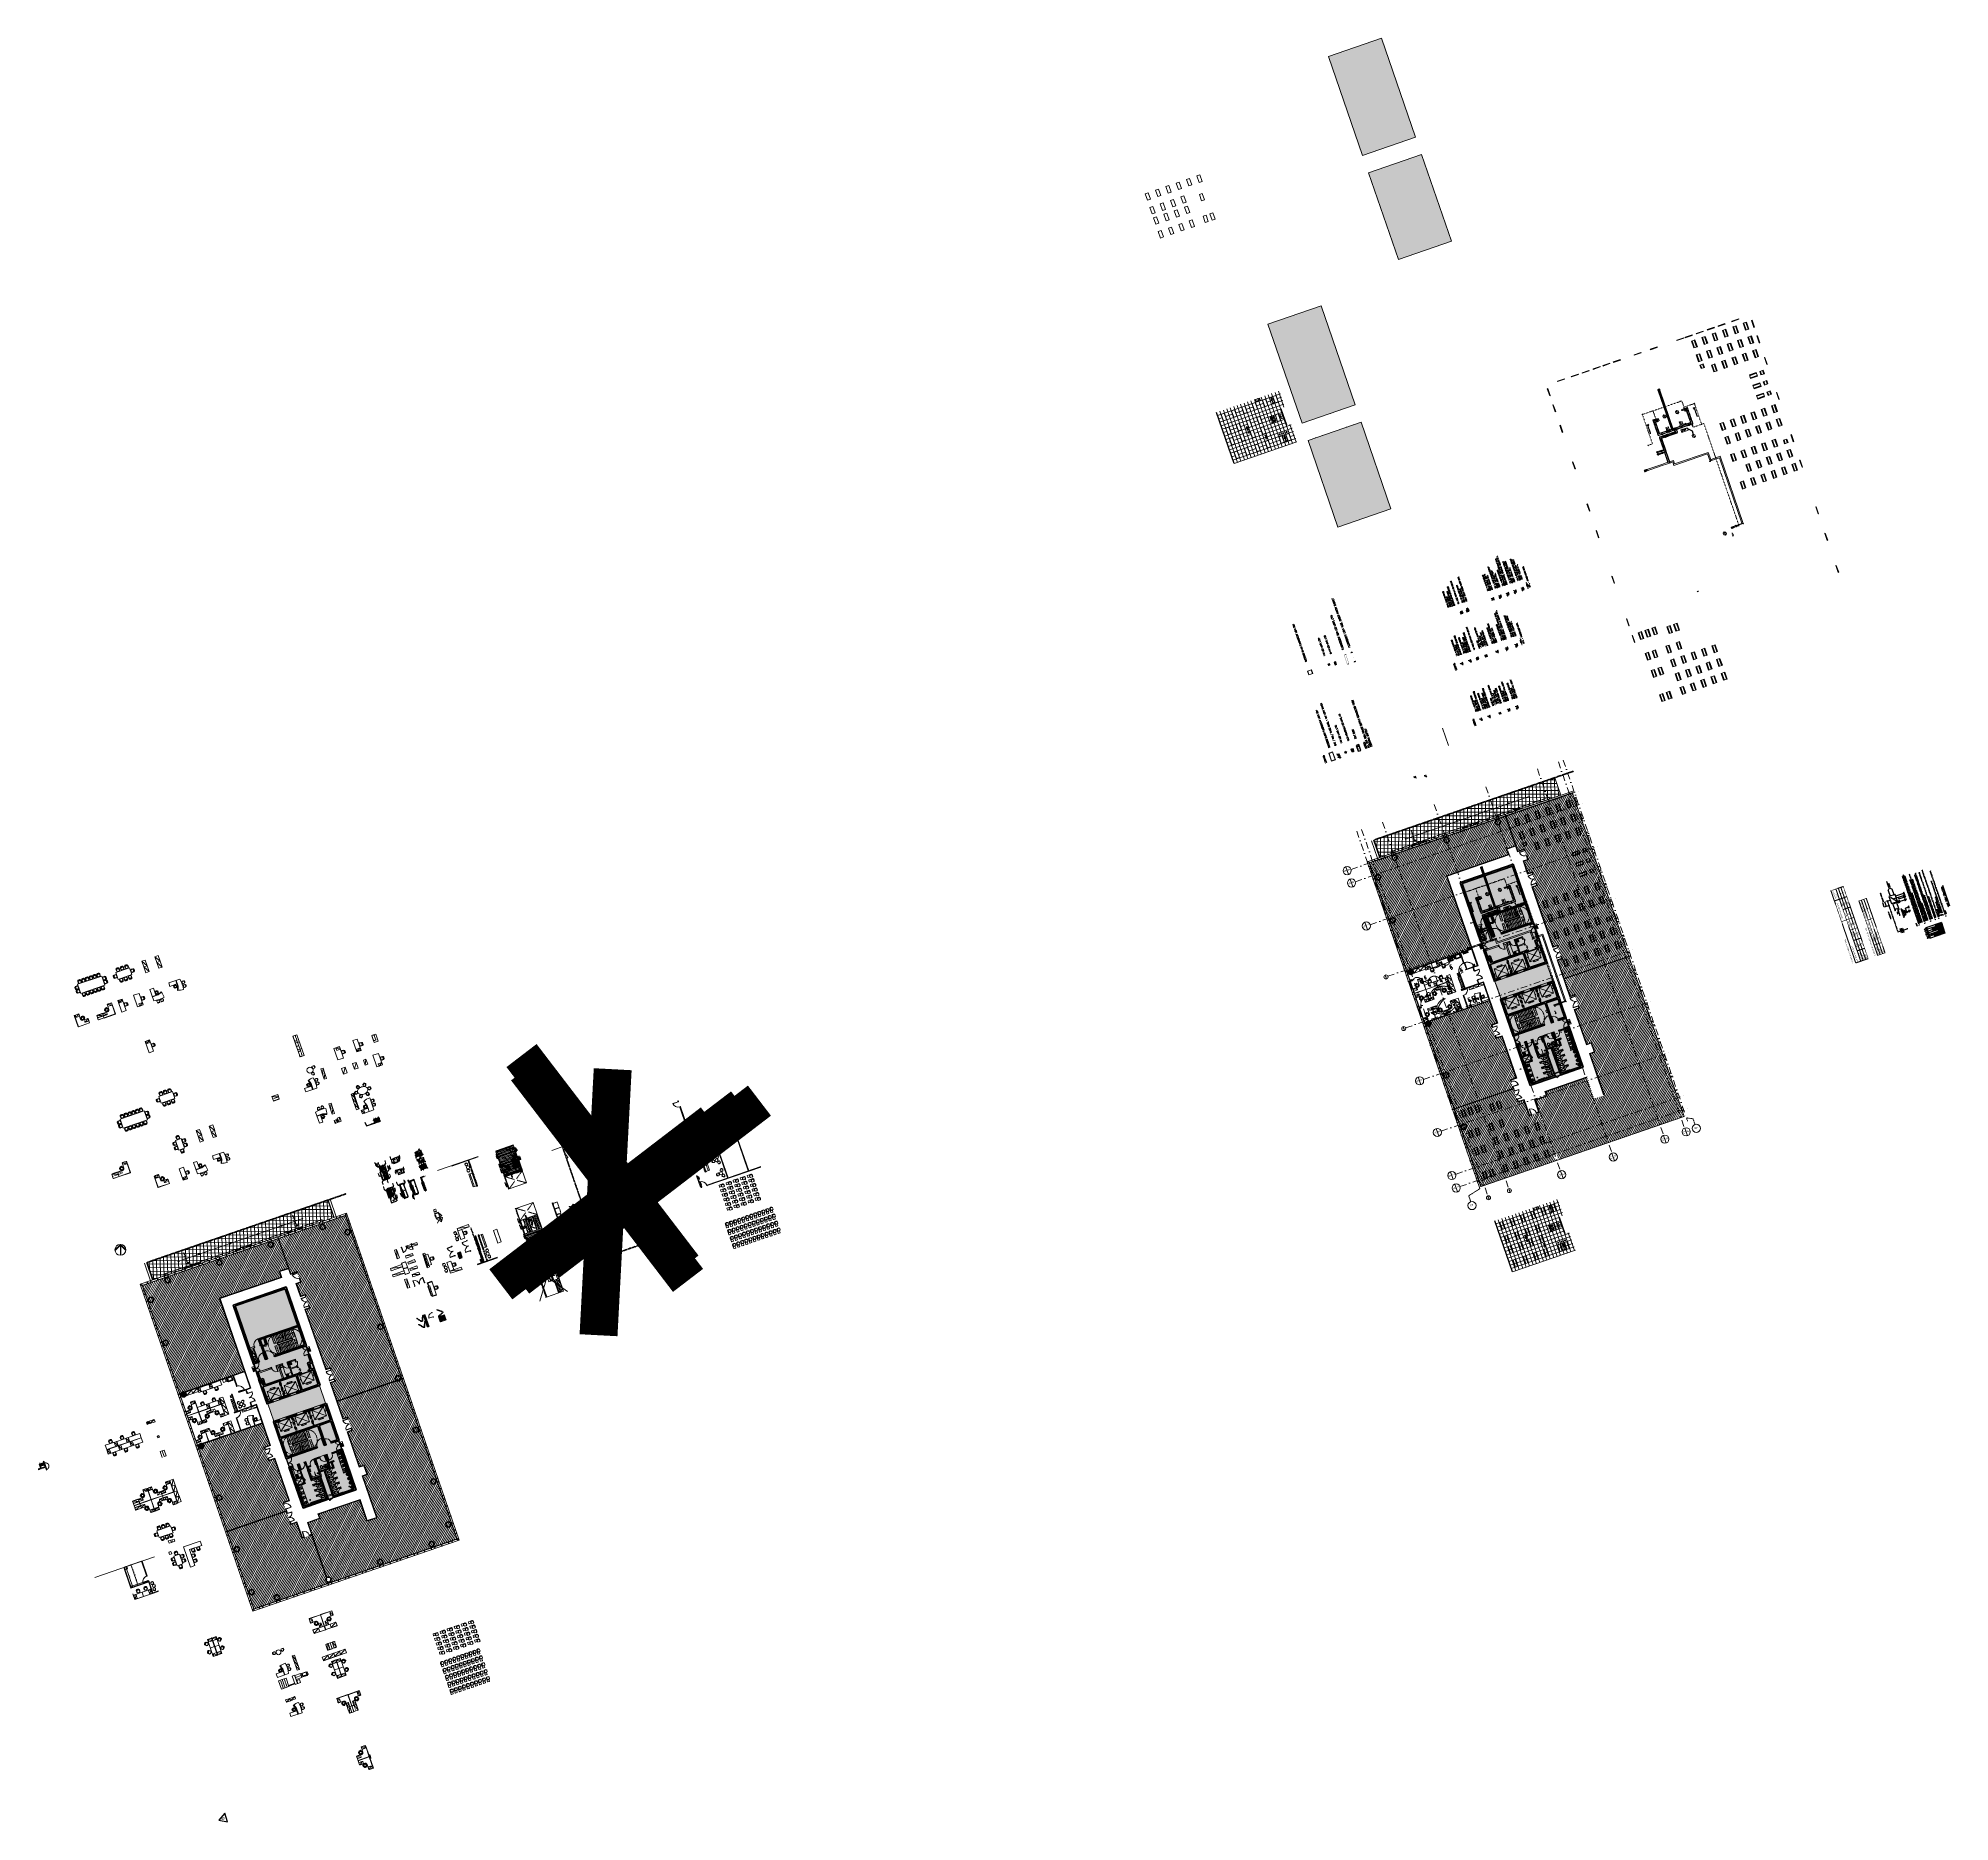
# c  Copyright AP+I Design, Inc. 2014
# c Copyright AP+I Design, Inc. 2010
# Model space of a CAD drawing. Extents: x 760773 to 1075934, y 719259 to 1013331.
import ezdxf
from ezdxf import colors
from ezdxf.entities.mleader import LeaderData, LeaderLine
from ezdxf.enums import TextEntityAlignment as Align
from ezdxf.math import Vec2, Vec3

# ---------------------------------------------------------------- set-up
doc = ezdxf.new("R2010")
doc.units = 0
doc.header["$MEASUREMENT"] = 0
doc.set_wipeout_variables(frame=1)
for name, pattern in [('CENTER', [2, 1.25, -0.25, 0.25, -0.25]), ('CENTER4', [0.74, 0.5, -0.08, 0.08, -0.08]), ('CENTERX2', [4, 2.5, -0.5, 0.5, -0.5]), ('DASHDOT', [1, 0.5, -0.25, 0, -0.25]), ('DASHED', [0.75, 0.5, -0.25]), ('DASHED2', [0.375, 0.25, -0.125]), ('DASHEDX2', [1.5, 1, -0.5]), ('DGN Style 2', [0.001498, 0.000898747, -0.000599165]), ('DGN Style 3', [2.729272, 1.94948, -0.779792]), ('DGN Style 4', [23.9656, 11.9328, -5.9664, 0.1, -5.9664]), ('DGN Style 6', [3.707911, 0.001949, -0.779792, 1.364636, -0.779792, 0.001949, -0.779792]), ('DGN Style 7', [29.832, 13.4244, -5.9664, 4.4748, -5.9664]), ('DGN2', [0.82956, 0.41478, -0.41478]), ('DGN3', [1.24434, 0.82956, -0.41478]), ('DGN4', [1.116131, 0.558066, -0.279033, 0, -0.279033]), ('DIVIDE2', [0.625, 0.25, -0.125, 0, -0.125, 0, -0.125]), ('HIDDEN', [0.375, 0.25, -0.125]), ('HIDDEN2', [0.1875, 0.125, -0.0625])]:
    doc.linetypes.add(name, pattern=pattern)
doc.layers.get('DEFPOINTS').update_dxf_attribs({"lineweight": 0})
for name, color, linetype, lineweight in [('-INT SLAB', 7, 'Continuous', 0), ('03171 ID-DIM', 3, 'Continuous', 13), ('27', 7, 'Continuous', 0), ('43071 FF-FIN', 1, 'Continuous', 0), ('72471 FF-FUR', 9, 'Continuous', 30), ('A-Ceiling-Grid', 9, 'Continuous', 0), ('A-Ceiling-Light', 6, 'Continuous', 0), ('A-CLNG-LITE-ID', 4, 'Continuous', 0), ('A-Door', 4, 'Continuous', 0), ('A-DOOR-1', 4, 'Continuous', 0), ('A-Glaz', 5, 'Continuous', 30), ('A-WALL', 2, 'Continuous', 0), ('A-WALL-MEET', 2, 'Continuous', 0), ('AC-AIR FLOW', 7, 'Continuous', 0), ('AC-CD', 7, 'Continuous', 0), ('AC-CHW', 7, 'Continuous', 0), ('AC-DIFF-HL', 7, 'Continuous', 0), ('AC-EQTXT', 7, 'Continuous', 0), ('AC-EquipM Detail', 7, 'Continuous', 0), ('AC-Level 1', 7, 'Continuous', 0), ('AC-MCC', 7, 'Continuous', 0), ('AC-SAD', 3, 'HIDDEN', 0), ('AC-VALVES', 7, 'Continuous', 0), ('ADOR', 1, 'Continuous', 0), ('AFSI', 7, 'Continuous', 0), ('AWAL', 4, 'Continuous', 0), ('Border', 7, 'Continuous', 0), ('Default', 7, 'Continuous', 0), ('ELE-TEXT', 4, 'Continuous', 0), ('F45NOT', 1, 'Continuous', 0), ('I-Ceiling-Text', 7, 'Continuous', 0), ('i-furn', 8, 'Continuous', 0), ('Level 23', 7, 'Continuous', 0), ('Level 40', 7, 'Continuous', 0), ('Level 52', 7, 'Continuous', 0), ('Level 53', 7, 'Continuous', 0), ('Level 54', 7, 'Continuous', 0), ('Level 57', 7, 'Continuous', 0), ('OFFICE LEVEL 8-INT SLAB', 7, 'Continuous', 0), ('SAJ-P250-D-FS04-N - Level 60', 7, 'Continuous', 0), ('SAJ-P250-D-FS04-N - Level 63', 7, 'Continuous', 0), ('Shutter', 7, 'Continuous', 0), ('spare0', 7, 'Continuous', 0), ('spare5', 7, 'Continuous', 0), ('TEXT', 7, 'Continuous', 0)]:
    doc.layers.add(name, color=color, linetype=linetype, lineweight=lineweight)
for name, color, linetype in [('2', 7, 'Continuous'), ('5', 7, 'Continuous'), ('63', 7, 'Continuous'), ('a-dim', 7, 'Continuous'), ('a-hatch', 5, 'Continuous'), ('A-TEXT', 7, 'Continuous'), ('e-b-shell', 253, 'Continuous'), ('EL THICK', 1, 'Continuous'), ('EL THIN', 2, 'Continuous'), ('EL-CIRCUIT', 1, 'HIDDEN'), ('EXIST1', 14, 'Continuous'), ('EXIST2', 11, 'Continuous'), ('LEGEND', 7, 'Continuous'), ('MED', 7, 'Continuous'), ('N-B-WALL', 3, 'Continuous'), ('n-f-plum', 71, 'Continuous'), ('n-q-appl', 140, 'Continuous'), ('PS1-CIRCUIT', 1, 'HIDDEN'), ('PS1-EL-CIRCUIT-NORMAL', 1, 'HIDDEN'), ('PS1-SOCKET', 1, 'Continuous'), ('SCH', 4, 'Continuous'), ('SOCKET', 1, 'Continuous'), ('THICK', 1, 'Continuous'), ('THIN', 2, 'Continuous')]:
    doc.layers.add(name, color=color, linetype=linetype)
doc.layers.get('PS1-EL-CIRCUIT-NORMAL').off()
doc.styles.add('Annotative', font='simplex.shx', dxfattribs={"height": 0.125})
doc.styles.add('ARIAL', font='arial.ttf')
doc.styles.add('dgn043', font='dgn043.shx')
doc.styles.add('DIM', font='dim', dxfattribs={"width": 0.75})
doc.styles.add('KROY', font='arialbd.ttf')
doc.styles.add('LPT-E-small', font='romans.shx', dxfattribs={"width": 0.8, "height": 0.0025})
doc.styles.add('MONOTXT', font='romans.shx')
doc.styles.add('ROMANS', font='romans.shx')
doc.styles.add('STANDARD1', font='romans')
doc.styles.add('Style-INTL_ENGINEERING', font='INTL_ENGINEERING.shx')
doc.styles.add('Style-LOW_RES_FILLED', font='LOW_RES_FILLED.shx')
doc.styles.add('Style@Arial Unicode MS', font='ARIALUNI.TTF')
doc.styles.add('Styledgn043', font='dgn043.shx')
doc.styles.add('Styleromans', font='romans.shx')
doc.styles.add('TEXTS', font='simplex.shx')
doc.linetypes.add('ZIGZAG', pattern='A,0.0001,-0.2,[131,ltypeshp.shx,S=0.2,R=0,X=-0.2,Y=0],-0.4,[131,ltypeshp.shx,S=0.2,R=180,X=0.2,Y=0],-0.2', length=0.8001)
doc.dimstyles.new('DIM1-25-Leader', dxfattribs={"dimscale": 25, "dimtxt": 0.002, "dimasz": 0.002, "dimexe": 0.001, "dimexo": 0.001, "dimgap": 0.001, "dimtad": 0, "dimdec": 0, "dimzin": 3, "dimdsep": 46, "dimtxsty": 'Styleromans', "dimblk1": '_ArchTick1', "dimblk2": '_ArchTick1', "dimsah": 1, "dimcen": 0, "dimclrd": 7, "dimclre": 7, "dimclrt": 1, "dimadec": 0, "dimazin": 0, "dimtfac": 1, "dimtdec": 0, "dimtmove": 2, "dimatfit": 3, "dimldrblk": '_ArchTick1', "dimfxl": 1, "dimtolj": 1, "dimtzin": 0, "dimarcsym": 0})
doc.dimstyles.get("Standard").update_dxf_attribs({"dimtxt": 0.18, "dimasz": 0.18, "dimexe": 0.18, "dimexo": 0.0625, "dimgap": 0.09, "dimtad": 0, "dimtih": 1, "dimtoh": 1, "dimdec": 4, "dimzin": 0, "dimdsep": 46, "dimtxsty": 'Standard', "dimcen": 0.09, "dimadec": 0, "dimazin": 0, "dimtfac": 1, "dimtdec": 4, "dimtofl": 0, "dimtmove": 0, "dimatfit": 3, "dimfxl": 1, "dimtolj": 1, "dimtzin": 0, "dimarcsym": 0})
pattern_1 = [(37.5, (6972.918, 1423.755), (-1.25987, 38.53648), [0, -30.4, 0, -34, 0, -32.5]), (7.5, (6972.92, 1423.755), (35.39553, 56.44292), [0, -16.4, 0, -27.4, 0, -10.5]), (327.5, (6948.318, 1423.755), (62.28284, 0.11318), [0, -10, 0, -36, 0, -47]), (317.5, (6948.32, 1423.755), (60.12253, 17.5535), [0, -5, 0, -23.6, 0, -27])]
pattern_2 = [(244, (811611.9604, 819556.7724), (3.37047767, -1.6438918), []), (244, (811610.289, 819556.197), (3.37047767, -1.6438918), [])]
pattern_3 = [(236.5, (813807.663, 818022.81), (13.73748, -36.02678), [0, -30.4, 0, -34, 0, -32.5]), (206.5, (813807.663, 818022.81), (-15.09112, -64.8915), [0, -16.4, 0, -27.4, 0, -10.5]), (166.5, (813830.923, 818030.82), (-58.85273, -20.38432), [0, -10, 0, -36, 0, -47]), (156.5, (813830.923, 818030.82), (-51.1321, -36.17115), [0, -5, 0, -23.6, 0, -27])]
pattern_4 = [(236.5, (814247.836, 817654.17), (13.73748, -36.02678), [0, -30.4, 0, -34, 0, -32.5]), (206.5, (814247.836, 817654.17), (-15.09112, -64.89149), [0, -16.4, 0, -27.4, 0, -10.5]), (166.5, (814271.096, 817662.18), (-58.85273, -20.38432), [0, -10, 0, -36, 0, -47]), (156.5, (814271.096, 817662.18), (-51.1321, -36.17115), [0, -5, 0, -23.6, 0, -27])]
pattern_5 = [(236.5, (819097.061, 815306.708), (3.4343692, -9.006695), [0, -7.6, 0, -8.5, 0, -8.125]), (206.5, (819097.061, 815306.708), (-3.772779, -16.222872), [0, -4.1, 0, -6.85, 0, -2.625]), (166.5, (819102.876, 815308.7105), (-14.713183, -5.096081), [0, -2.5, 0, -9, 0, -11.75]), (156.5, (819102.876, 815308.71), (-12.783027, -9.042788), [0, -1.25, 0, -5.9, 0, -6.75])]
pattern_6 = [(236.5, (818745.2, 816328.588), (3.4343692, -9.006695), [0, -7.6, 0, -8.5, 0, -8.125]), (206.5, (818745.2, 816328.588), (-3.772779, -16.222872), [0, -4.1, 0, -6.85, 0, -2.625]), (166.5, (818751.015, 816330.59), (-14.713183, -5.096081), [0, -2.5, 0, -9, 0, -11.75]), (156.5, (818751.015, 816330.59), (-12.783027, -9.042788), [0, -1.25, 0, -5.9, 0, -6.75])]
pattern_7 = [(236.5, (814360.593, 818213.2), (13.73748, -36.02678), [0, -30.4, 0, -34, 0, -32.5]), (206.5, (814360.593, 818213.2), (-15.09112, -64.8915), [0, -16.4, 0, -27.4, 0, -10.5]), (166.5, (814383.853, 818221.208), (-58.85273, -20.38432), [0, -10, 0, -36, 0, -47]), (156.5, (814383.853, 818221.21), (-51.1321, -36.17115), [0, -5, 0, -23.6, 0, -27])]
pattern_8 = [(236.5, (814322.315, 817437.87), (13.73748, -36.02678), [0, -30.4, 0, -34, 0, -32.5]), (206.5, (814322.315, 817437.87), (-15.09112, -64.8915), [0, -16.4, 0, -27.4, 0, -10.5]), (166.5, (814345.574, 817445.878), (-58.85273, -20.38432), [0, -10, 0, -36, 0, -47]), (156.5, (814345.574, 817445.88), (-51.1321, -36.17115), [0, -5, 0, -23.6, 0, -27])]
pattern_9 = [(236.5, (816149.75, 818829.256), (13.73748, -36.02678), [0, -30.4, 0, -34, 0, -32.5]), (206.5, (816149.75, 818829.256), (-15.09112, -64.8915), [0, -16.4, 0, -27.4, 0, -10.5]), (166.5, (816173.01, 818837.265), (-58.85273, -20.38432), [0, -10, 0, -36, 0, -47]), (156.5, (816173.01, 818837.265), (-51.1321, -36.17115), [0, -5, 0, -23.6, 0, -27])]
pattern_10 = [(244, (811611.96, 819556.77), (224.6985, -109.5928), [])]
pattern_11 = [(244, (1013934.4, 889221.97), (224.6985, -109.5928), [])]

# ---------------------------------------------------------------- blocks, each defined once
blk = doc.blocks.new('AnonymousCell')
at = {"layer": 'e-b-shell', "lineweight": 0, "flags": 128}
for points in [[(8.21, 31.44), (8.25, 31.34), (8.01, 31.26), (7.98, 31.35), (8.21, 31.44)], [(9.19, 28.6), (9.22, 28.51), (8.99, 28.42), (8.95, 28.52), (9.19, 28.6)], [(10.17, 25.76), (10.2, 25.67), (9.96, 25.59), (9.93, 25.68), (10.17, 25.76)], [(11.14, 22.93), (11.18, 22.83), (10.94, 22.75), (10.91, 22.85), (11.14, 22.93)], [(-25.83, 19.72), (-25.79, 19.62), (-25.56, 19.7), (-25.59, 19.8), (-25.83, 19.72)], [(12.12, 20.09), (12.15, 20), (11.92, 19.91), (11.88, 20.01), (12.12, 20.09)], [(-24.85, 16.88), (-24.82, 16.78), (-24.58, 16.87), (-24.61, 16.96), (-24.85, 16.88)], [(13.1, 17.25), (13.13, 17.16), (12.89, 17.08), (12.86, 17.17), (13.1, 17.25)], [(-23.87, 14.04), (-23.84, 13.95), (-23.6, 14.03), (-23.64, 14.12), (-23.87, 14.04)], [(14.07, 14.42), (14.11, 14.32), (13.87, 14.24), (13.84, 14.34), (14.07, 14.42)], [(-22.9, 11.21), (-22.86, 11.11), (-22.63, 11.19), (-22.66, 11.29), (-22.9, 11.21)], [(15.05, 11.58), (15.08, 11.49), (14.85, 11.4), (14.81, 11.5), (15.05, 11.58)], [(-21.92, 8.37), (-21.89, 8.27), (-21.65, 8.36), (-21.68, 8.45), (-21.92, 8.37)], [(16.03, 8.74), (16.06, 8.65), (15.82, 8.57), (15.79, 8.66), (16.03, 8.74)], [(-20.94, 5.53), (-20.91, 5.44), (-20.67, 5.52), (-20.71, 5.61), (-20.94, 5.53)], [(17, 5.91), (17.04, 5.81), (16.8, 5.73), (16.77, 5.83), (17, 5.91)], [(-19.97, 2.7), (-19.93, 2.6), (-19.7, 2.68), (-19.73, 2.78), (-19.97, 2.7)], [(17.98, 3.07), (18.01, 2.98), (17.78, 2.89), (17.74, 2.99), (17.98, 3.07)], [(18.96, 0.23), (18.99, 0.14), (18.75, 0.06), (18.72, 0.15), (18.96, 0.23)], [(-18.99, -0.14), (-18.96, -0.24), (-18.72, -0.15), (-18.75, -0.06), (-18.99, -0.14)], [(-18.01, -2.98), (-17.98, -3.07), (-17.74, -2.99), (-17.78, -2.9), (-18.01, -2.98)], [(19.93, -2.6), (19.97, -2.7), (19.73, -2.78), (19.7, -2.68), (19.93, -2.6)], [(-17.04, -5.81), (-17, -5.91), (-16.77, -5.83), (-16.8, -5.73), (-17.04, -5.81)], [(20.91, -5.44), (20.94, -5.53), (20.71, -5.62), (20.67, -5.52), (20.91, -5.44)], [(-16.06, -8.65), (-16.03, -8.74), (-15.79, -8.66), (-15.82, -8.57), (-16.06, -8.65)], [(21.89, -8.28), (21.92, -8.37), (21.68, -8.45), (21.65, -8.36), (21.89, -8.28)], [(-15.08, -11.49), (-15.05, -11.58), (-14.81, -11.5), (-14.85, -11.41), (-15.08, -11.49)], [(22.86, -11.11), (22.9, -11.21), (22.66, -11.29), (22.63, -11.19), (22.86, -11.11)], [(-14.11, -14.32), (-14.07, -14.42), (-13.84, -14.34), (-13.87, -14.24), (-14.11, -14.32)], [(23.84, -13.95), (23.87, -14.04), (23.64, -14.12), (23.6, -14.03), (23.84, -13.95)], [(-13.13, -17.16), (-13.1, -17.25), (-12.86, -17.17), (-12.89, -17.08), (-13.13, -17.16)], [(24.82, -16.79), (24.85, -16.88), (24.61, -16.96), (24.58, -16.87), (24.82, -16.79)], [(-12.15, -20), (-12.12, -20.09), (-11.88, -20.01), (-11.92, -19.92), (-12.15, -20)], [(25.79, -19.62), (25.83, -19.72), (25.59, -19.8), (25.56, -19.7), (25.79, -19.62)], [(-11.18, -22.83), (-11.14, -22.93), (-10.91, -22.85), (-10.94, -22.75), (-11.18, -22.83)], [(-10.2, -25.67), (-10.17, -25.76), (-9.93, -25.68), (-9.96, -25.59), (-10.2, -25.67)], [(-9.22, -28.51), (-9.19, -28.6), (-8.95, -28.52), (-8.99, -28.42), (-9.22, -28.51)], [(-8.25, -31.34), (-8.21, -31.44), (-7.98, -31.36), (-8.01, -31.26), (-8.25, -31.34)]]:
    blk.add_lwpolyline(points, dxfattribs=at)
blk = doc.blocks.new('AnonymousCell1')
at = {"layer": 'e-b-shell', "lineweight": 0, "flags": 128}
for points in [[(9.84, 3.52), (9.93, 3.55), (10.02, 3.32), (9.92, 3.28), (9.84, 3.52)], [(12.68, 4.5), (12.77, 4.53), (12.85, 4.29), (12.76, 4.26), (12.68, 4.5)], [(15.51, 5.47), (15.61, 5.51), (15.69, 5.27), (15.59, 5.24), (15.51, 5.47)], [(1.33, 0.59), (1.42, 0.62), (1.51, 0.39), (1.41, 0.35), (1.33, 0.59)], [(4.17, 1.57), (4.26, 1.6), (4.34, 1.36), (4.25, 1.33), (4.17, 1.57)], [(7, 2.54), (7.1, 2.58), (7.18, 2.34), (7.08, 2.31), (7, 2.54)], [(-7.18, -2.34), (-7.08, -2.31), (-7, -2.54), (-7.1, -2.58), (-7.18, -2.34)], [(-4.34, -1.36), (-4.25, -1.33), (-4.17, -1.57), (-4.26, -1.6), (-4.34, -1.36)], [(-1.51, -0.39), (-1.41, -0.35), (-1.33, -0.59), (-1.42, -0.62), (-1.51, -0.39)], [(-15.69, -5.27), (-15.59, -5.24), (-15.51, -5.47), (-15.61, -5.51), (-15.69, -5.27)], [(-12.85, -4.29), (-12.76, -4.26), (-12.68, -4.5), (-12.77, -4.53), (-12.85, -4.29)], [(-10.02, -3.32), (-9.92, -3.28), (-9.84, -3.52), (-9.93, -3.55), (-10.02, -3.32)]]:
    blk.add_lwpolyline(points, dxfattribs=at)
blk = doc.blocks.new('AnonymousCell2')
at = {"layer": 'e-b-shell', "lineweight": 0, "flags": 128}
for points in [[(8.21, 31.44), (8.24, 31.34), (8.01, 31.26), (7.98, 31.35), (8.21, 31.44)], [(9.19, 28.6), (9.22, 28.51), (8.99, 28.42), (8.95, 28.52), (9.19, 28.6)], [(10.17, 25.76), (10.2, 25.67), (9.96, 25.59), (9.93, 25.68), (10.17, 25.76)], [(11.14, 22.93), (11.18, 22.83), (10.94, 22.75), (10.91, 22.85), (11.14, 22.93)], [(-25.83, 19.72), (-25.79, 19.62), (-25.56, 19.7), (-25.59, 19.8), (-25.83, 19.72)], [(12.12, 20.09), (12.15, 20), (11.92, 19.91), (11.88, 20.01), (12.12, 20.09)], [(-24.85, 16.88), (-24.82, 16.78), (-24.58, 16.87), (-24.61, 16.96), (-24.85, 16.88)], [(13.1, 17.25), (13.13, 17.16), (12.89, 17.08), (12.86, 17.17), (13.1, 17.25)], [(-23.87, 14.04), (-23.84, 13.95), (-23.6, 14.03), (-23.64, 14.12), (-23.87, 14.04)], [(14.07, 14.42), (14.11, 14.32), (13.87, 14.24), (13.84, 14.34), (14.07, 14.42)], [(-22.9, 11.21), (-22.86, 11.11), (-22.63, 11.19), (-22.66, 11.29), (-22.9, 11.21)], [(15.05, 11.58), (15.08, 11.49), (14.85, 11.4), (14.81, 11.5), (15.05, 11.58)], [(-21.92, 8.37), (-21.89, 8.27), (-21.65, 8.36), (-21.68, 8.45), (-21.92, 8.37)], [(16.03, 8.74), (16.06, 8.65), (15.82, 8.57), (15.79, 8.66), (16.03, 8.74)], [(-20.94, 5.53), (-20.91, 5.44), (-20.67, 5.52), (-20.71, 5.61), (-20.94, 5.53)], [(17, 5.91), (17.04, 5.81), (16.8, 5.73), (16.77, 5.83), (17, 5.91)], [(-19.97, 2.7), (-19.93, 2.6), (-19.7, 2.68), (-19.73, 2.78), (-19.97, 2.7)], [(17.98, 3.07), (18.01, 2.98), (17.78, 2.89), (17.74, 2.99), (17.98, 3.07)], [(18.96, 0.23), (18.99, 0.14), (18.75, 0.06), (18.72, 0.15), (18.96, 0.23)], [(-18.99, -0.14), (-18.96, -0.24), (-18.72, -0.15), (-18.75, -0.06), (-18.99, -0.14)], [(-18.01, -2.98), (-17.98, -3.07), (-17.74, -2.99), (-17.78, -2.9), (-18.01, -2.98)], [(19.93, -2.6), (19.97, -2.7), (19.73, -2.78), (19.7, -2.68), (19.93, -2.6)], [(-17.04, -5.81), (-17, -5.91), (-16.77, -5.83), (-16.8, -5.73), (-17.04, -5.81)], [(20.91, -5.44), (20.94, -5.53), (20.71, -5.62), (20.67, -5.52), (20.91, -5.44)], [(-16.06, -8.65), (-16.03, -8.74), (-15.79, -8.66), (-15.82, -8.57), (-16.06, -8.65)], [(21.89, -8.28), (21.92, -8.37), (21.68, -8.45), (21.65, -8.36), (21.89, -8.28)], [(-15.08, -11.49), (-15.05, -11.58), (-14.81, -11.5), (-14.85, -11.41), (-15.08, -11.49)], [(22.86, -11.11), (22.9, -11.21), (22.66, -11.29), (22.63, -11.19), (22.86, -11.11)], [(-14.11, -14.32), (-14.07, -14.42), (-13.84, -14.34), (-13.87, -14.24), (-14.11, -14.32)], [(23.84, -13.95), (23.87, -14.04), (23.64, -14.12), (23.6, -14.03), (23.84, -13.95)], [(-13.13, -17.16), (-13.1, -17.25), (-12.86, -17.17), (-12.89, -17.08), (-13.13, -17.16)], [(24.82, -16.79), (24.85, -16.88), (24.61, -16.96), (24.58, -16.87), (24.82, -16.79)], [(-12.15, -20), (-12.12, -20.09), (-11.88, -20.01), (-11.92, -19.92), (-12.15, -20)], [(25.79, -19.62), (25.83, -19.72), (25.59, -19.8), (25.56, -19.7), (25.79, -19.62)], [(-11.18, -22.83), (-11.14, -22.93), (-10.91, -22.85), (-10.94, -22.75), (-11.18, -22.83)], [(-10.2, -25.67), (-10.17, -25.76), (-9.93, -25.68), (-9.96, -25.59), (-10.2, -25.67)], [(-9.22, -28.51), (-9.19, -28.6), (-8.95, -28.52), (-8.99, -28.42), (-9.22, -28.51)], [(-8.25, -31.34), (-8.21, -31.44), (-7.98, -31.36), (-8.01, -31.26), (-8.25, -31.34)]]:
    blk.add_lwpolyline(points, dxfattribs=at)
blk = doc.blocks.new('AnonymousCell3')
at = {"layer": 'e-b-shell', "lineweight": 0, "flags": 128}
for points in [[(9.84, 3.52), (9.93, 3.55), (10.02, 3.32), (9.92, 3.28), (9.84, 3.52)], [(12.68, 4.5), (12.77, 4.53), (12.85, 4.29), (12.76, 4.26), (12.68, 4.5)], [(15.51, 5.47), (15.61, 5.51), (15.69, 5.27), (15.59, 5.24), (15.51, 5.47)], [(1.33, 0.59), (1.42, 0.62), (1.51, 0.39), (1.41, 0.35), (1.33, 0.59)], [(4.17, 1.57), (4.26, 1.6), (4.34, 1.36), (4.25, 1.33), (4.17, 1.57)], [(7, 2.54), (7.1, 2.58), (7.18, 2.34), (7.08, 2.31), (7, 2.54)], [(-7.18, -2.34), (-7.08, -2.31), (-7, -2.54), (-7.1, -2.58), (-7.18, -2.34)], [(-4.34, -1.36), (-4.25, -1.33), (-4.17, -1.57), (-4.26, -1.6), (-4.34, -1.36)], [(-1.51, -0.39), (-1.41, -0.35), (-1.33, -0.59), (-1.42, -0.62), (-1.51, -0.39)], [(-15.69, -5.27), (-15.59, -5.24), (-15.51, -5.47), (-15.61, -5.51), (-15.69, -5.27)], [(-12.85, -4.29), (-12.76, -4.26), (-12.68, -4.5), (-12.77, -4.53), (-12.85, -4.29)], [(-10.02, -3.32), (-9.92, -3.28), (-9.84, -3.52), (-9.93, -3.55), (-10.02, -3.32)]]:
    blk.add_lwpolyline(points, dxfattribs=at)
blk = doc.blocks.new('AnonymousCell4')
at = {"layer": 'e-b-shell', "lineweight": 13}
for p, q in [((0.01, 0.1), (-0.07, -0.07)), ((0.07, 0.07), (-0.01, -0.1))]:
    blk.add_line(p, q, dxfattribs=at)
blk.add_circle((0, 0), 0.1, dxfattribs=at)
blk = doc.blocks.new('AnonymousCell5')
at = {"layer": 'e-b-shell', "lineweight": 13}
for p, q in [((0.01, 0.1), (-0.07, -0.07)), ((0.07, 0.07), (-0.01, -0.1))]:
    blk.add_line(p, q, dxfattribs=at)
blk.add_circle((0, 0), 0.1, dxfattribs=at)
blk = doc.blocks.new('AnonymousCell6')
at = {"layer": 'e-b-shell', "lineweight": 13}
for p, q in [((0.01, 0.1), (-0.07, -0.07)), ((0.07, 0.07), (-0.01, -0.1))]:
    blk.add_line(p, q, dxfattribs=at)
blk.add_circle((0, 0), 0.1, dxfattribs=at)
blk = doc.blocks.new('AnonymousCell7')
at = {"layer": 'e-b-shell', "lineweight": 0, "flags": 128}
for points in [[(-0.48, 0.02), (-0.54, 0.2), (-0.45, 0.23), (-0.4, 0.1), (-0.45, 0.08), (-0.43, 0.04), (-0.48, 0.02)], [(-0.16, -0.74), (-0.13, -0.73), (-0.4, 0.05), (-0.43, 0.04), (-0.16, -0.74)], [(0.42, 0.33), (0.36, 0.51), (0.26, 0.48), (0.31, 0.34), (0.35, 0.36), (0.37, 0.31), (0.42, 0.33)]]:
    blk.add_lwpolyline(points, dxfattribs=at)
at = {"layer": 'e-b-shell', "lineweight": 0}
blk.add_ellipse((-0.42, 0.03), major_axis=(-0.664, -0.519), ratio=0.963674, start_param=1.286358, end_param=2.809972, dxfattribs=at)
blk = doc.blocks.new('AnonymousCell8')
at = {"layer": 'e-b-shell', "lineweight": 0, "flags": 128}
for points in [[(-0.52, 0.01), (-0.59, 0.19), (-0.49, 0.23), (-0.44, 0.09), (-0.49, 0.07), (-0.48, 0.02), (-0.52, 0.01)], [(0.38, 0.31), (0.31, 0.5), (0.22, 0.47), (0.26, 0.33), (0.31, 0.35), (0.33, 0.3), (0.38, 0.31)], [(0.6, -0.48), (0.56, -0.49), (0.29, 0.29), (0.33, 0.3), (0.6, -0.48)]]:
    blk.add_lwpolyline(points, dxfattribs=at)
at = {"layer": 'e-b-shell', "lineweight": 0}
blk.add_ellipse((0.35, 0.34), major_axis=(-0.566, -0.701), ratio=0.925813, start_param=5.72202, end_param=7.245634, dxfattribs=at)
blk = doc.blocks.new('CLSINK')
at = {"layer": 'e-b-shell', "lineweight": 0}
for p, q in [((0.01, 0.39), (-0.25, 0.3)), ((-0.02, 0.4), (-0.23, 0.33)), ((-0.12, 0.05), (-0.22, 0.33)), ((-0.08, 0.07), (-0.17, 0.35)), ((0.07, 0.12), (-0.13, 0.05)), ((-0.03, 0.09), (-0.12, 0.36)), ((0.02, 0.1), (-0.08, 0.38)), ((0.06, 0.12), (-0.03, 0.4))]:
    blk.add_line(p, q, dxfattribs=at)
at = {"layer": 'e-b-shell', "lineweight": 0, "flags": 128}
for points in [[(0.11, 0.38), (0.21, 0.07), (-0.22, -0.08), (-0.33, 0.23)], [(0.08, 0.36), (0.16, 0.1), (-0.19, -0.03), (-0.28, 0.23)], [(0.01, 0.43), (-0.27, 0.33)], [(-0.11, 0.07), (-0.12, 0.06), (-0.11, 0.02), (-0.1, 0.02), (-0.11, 0.07)], [(-0.09, 0.02), (-0.12, 0.01), (-0.11, 0), (-0.08, 0.01), (-0.09, 0.02)], [(0.06, 0.13), (0.05, 0.12), (0.06, 0.08), (0.08, 0.08), (0.06, 0.13)], [(0.09, 0.08), (0.05, 0.07), (0.06, 0.06), (0.09, 0.07), (0.09, 0.08)]]:
    blk.add_lwpolyline(points, dxfattribs=at)
at = {"layer": 'e-b-shell', "lineweight": 0}
for radius in [0.0286, 0.0198]:
    blk.add_circle((-0.03, 0.08), radius, dxfattribs=at)
for centre, radius, start, end in [((-0.23, 0.25), 0.05, 109.0012, 199.0012), ((0.04, 0.36), 0.075, 19.0012, 109.0012), ((0.03, 0.34), 0.05, 19.0012, 109.0012)]:
    blk.add_arc(centre, radius, start, end, dxfattribs=at)
blk.add_ellipse((-0.25, 0.26), major_axis=(-0.065, -0.0508), ratio=0.846067, start_param=4.380797, end_param=5.951594, dxfattribs=at)
blk = doc.blocks.new('15LBRA1')
at = {"layer": 'Border', "linetype": 'Continuous'}
h = blk.add_hatch(color=3, dxfattribs=at)
edge = h.paths.add_edge_path()
edge.add_line((5, -2), (6, -2))
edge.add_line((6, -2), (6, 2))
edge.add_line((6, 2), (5, 2))
edge.add_line((5, 2), (5, 2))
edge.add_arc((5, 2), 0.25, 90.0011, 176.0534)
edge.add_line((5, 2), (5, 2))
edge.add_line((5, 2), (5, 0))
edge.add_line((5, 0), (5, 0))
edge.add_arc((5, 0), 0.25, -90.0091, 0.0091, ccw=False)
edge.add_line((5, 0), (5, 0))
edge.add_line((5, 0), (4, 0))
edge.add_line((4, 0), (4, 0))
edge.add_arc((4, 0), 0.1, 180.0113, 269.9887, ccw=False)
edge.add_line((4, 0), (4, 0))
edge.add_line((4, 0), (4, 0))
edge.add_line((4, 0), (2, 0))
edge.add_line((2, 0), (2, 0))
edge.add_line((2, 0), (4, 0))
edge.add_line((4, 0), (4, 0))
edge.add_line((4, 0), (4, 0))
edge.add_arc((4, 0), 0.1, 90.0113, 179.9887, ccw=False)
edge.add_line((4, 0), (4, 0))
edge.add_line((4, 0), (5, 0))
edge.add_line((5, 0), (5, 0))
edge.add_arc((5, 0), 0.25, -0.0091, 90.0091, ccw=False)
edge.add_line((5, 0), (5, 0))
edge.add_line((5, 0), (5, -2))
edge.add_line((5, -2), (5, -2))
edge.add_arc((5, -2), 0.25, 183.9471, 269.9993)
at = {"color": 0, "linetype": 'ByBlock', "lineweight": -2, "flags": 128}
for points in [[(5, -2), (6, -2), (6, 2), (5, 2), (5, 2, 0.394174), (5, 2), (5, 2), (5, 0), (5, 0, -0.414307), (5, 0), (5, 0), (4, 0), (4, 0, -0.414098), (4, 0), (4, 0), (4, 0), (2, 0), (2, 0), (4, 0), (4, 0), (4, 0, -0.414098), (4, 0), (4, 0), (5, 0), (5, 0, -0.414307), (5, 0), (5, 0), (5, -2), (5, -2, 0.394174), (5, -2)], [(4, 0), (4, 0), (2, 0), (2, 0), (4, 0), (4, 0), (4, 0), (4, 0, 0.414098), (4, 0), (4, 0), (5, 0), (5, 0, 0.414307), (5, 0), (5, 0), (5, 2), (5, 2, -0.394174), (5, 2), (5, 2), (6, 2), (6, -2), (5, -2), (5, -2), (5, -2, -0.394174), (5, -2), (5, -2), (5, 0), (5, 0, 0.414307), (5, 0), (5, 0), (4, 0), (4, 0, 0.414098), (4, 0)]]:
    blk.add_lwpolyline(points, format="xyb", dxfattribs=at)
blk = doc.blocks.new('AnonymousCell9')
at = {"layer": 'e-b-shell', "lineweight": 0, "flags": 128}
for points in [[(-0.52, 0.01), (-0.58, 0.19), (-0.49, 0.22), (-0.44, 0.09), (-0.49, 0.07), (-0.48, 0.02), (-0.52, 0.01)], [(0.36, 0.31), (0.3, 0.49), (0.2, 0.46), (0.25, 0.32), (0.3, 0.34), (0.31, 0.29), (0.36, 0.31)], [(0.58, -0.49), (0.54, -0.5), (0.28, 0.28), (0.31, 0.29), (0.58, -0.49)]]:
    blk.add_lwpolyline(points, dxfattribs=at)
at = {"layer": 'e-b-shell', "lineweight": 0}
blk.add_ellipse((0.33, 0.32), major_axis=(-0.483, -0.732), ratio=0.945185, start_param=5.626494, end_param=7.150108, dxfattribs=at)
blk = doc.blocks.new('AnonymousCell10')
at = {"layer": 'e-b-shell', "lineweight": 0, "flags": 128}
for points in [[(0.18, 0.72), (0.14, 0.71), (0.42, -0.09), (0.46, -0.08), (0.18, 0.72)], [(-0.42, -0.38), (-0.37, -0.52), (-0.27, -0.49), (-0.3, -0.4), (-0.35, -0.41), (-0.37, -0.37), (-0.42, -0.38)], [(0.51, -0.06), (0.55, -0.21), (0.46, -0.24), (0.43, -0.14), (0.47, -0.13), (0.46, -0.08), (0.51, -0.06)]]:
    blk.add_lwpolyline(points, dxfattribs=at)
at = {"layer": 'e-b-shell', "lineweight": 0}
blk.add_ellipse((0.47, -0.09), major_axis=(-0.891, 0), ratio=0.961197, start_param=5.091179, end_param=6.614793, dxfattribs=at)
blk = doc.blocks.new('AnonymousCell11')
at = {"layer": 'e-b-shell', "lineweight": 0}
for p, q in [((-0.08, -0.85), (0.06, -1.14)), ((0.26, -0.91), (0.03, -0.99)), ((0.06, -1.14), (0.33, -1.05)), ((0.15, -1.03), (0.19, -1.02)), ((0.18, -1.09), (0.15, -1.03)), ((0.17, -1.1), (0.21, -1.08)), ((0.17, -1.1), (0.17, -1.1)), ((0.2, -1.08), (0.18, -1.02)), ((0.21, -1.08), (0.22, -1.09)), ((0.26, -0.74), (0.33, -1.05))]:
    blk.add_line(p, q, dxfattribs=at)
at = {"layer": 'e-b-shell', "lineweight": 0, "flags": 128}
for points in [[(-0.11, -0.68), (-0.1, -0.65), (-0.08, -0.61), (-0.06, -0.58), (-0.03, -0.56), (0, -0.55)], [(-0.08, -0.85), (-0.09, -0.81), (-0.1, -0.77), (-0.11, -0.73), (-0.11, -0.68)], [(-0.1, -0.68), (-0.09, -0.65), (-0.07, -0.62), (-0.05, -0.59), (-0.03, -0.57), (0.01, -0.55)], [(-0.07, -0.85), (-0.09, -0.81), (-0.1, -0.77), (-0.1, -0.73), (-0.1, -0.68)], [(0.03, -0.99), (-0.01, -0.95), (-0.05, -0.9), (-0.08, -0.85)], [(0.04, -0.99), (-0.01, -0.95), (-0.04, -0.9), (-0.07, -0.85)], [(0, -0.55), (0.04, -0.54), (0.08, -0.54), (0.11, -0.55), (0.14, -0.56), (0.17, -0.59)], [(0, -0.55), (0.04, -0.54), (0.08, -0.54), (0.11, -0.55), (0.14, -0.56), (0.17, -0.59)], [(0.01, -0.55), (0.04, -0.55), (0.07, -0.55), (0.11, -0.55), (0.14, -0.57), (0.17, -0.59)], [(0.17, -0.59), (0.2, -0.62), (0.22, -0.66), (0.24, -0.7), (0.26, -0.74)], [(0.17, -0.59), (0.2, -0.62), (0.22, -0.66), (0.24, -0.7), (0.25, -0.74)], [(0.25, -0.74), (0.26, -0.8), (0.26, -0.86), (0.25, -0.91)], [(0.26, -0.74), (0.26, -0.79), (0.26, -0.85), (0.26, -0.91)]]:
    blk.add_lwpolyline(points, dxfattribs=at)
at = {"layer": 'e-b-shell', "lineweight": 0}
for centre, radius, start, end in [((0.17, -1.02), 0.02, 18.9995, 198.9995), ((0.18, -1.05), 0.025, 145.8595, 252.1395), ((0.18, -1.05), 0.025, 325.8595, 72.1395)]:
    blk.add_arc(centre, radius, start, end, dxfattribs=at)
blk = doc.blocks.new('URPLAN')
at = {"layer": 'e-b-shell', "lineweight": 0}
for p, q in [((-0.78, -0.26), (-0.77, -0.27)), ((-0.75, -0.24), (-0.75, -0.26)), ((-0.67, -0.2), (-0.53, -0.62)), ((-0.65, -0.64), (-0.65, -0.63)), ((-0.62, -0.63), (-0.62, -0.62)), ((-0.57, -0.16), (-0.42, -0.59))]:
    blk.add_line(p, q, dxfattribs=at)
blk.add_circle((-0.64, -0.42), 0.015, dxfattribs=at)
for centre, radius, start, end in [((-0.67, -0.43), 0.135, 147.9627, 250.0369), ((-0.89, -0.3), 0.12, 327.9627, 14.9239), ((-0.76, -0.25), 0.02, 115.4377, 195.2936), ((0.05, -1.94), 1.89, 108.9998, 115.4377), ((-0.67, -0.43), 0.1, 147.9627, 250.0369), ((-0.89, -0.3), 0.155, 327.9627, 359.7392), ((0.05, -1.94), 1.88, 108.9998, 114.8712), ((-0.74, -0.24), 0.008, 114.8712, 198.9998), ((-0.74, -0.25), 0.008, 198.9998, 283.1283), ((-1.16, 1.57), 1.88, 283.1283, 285.6541), ((-0.68, -0.3), 0.05, 104.3508, 179.7392), ((-0.76, -0.67), 0.12, 23.0756, 70.0369), ((-0.76, -0.67), 0.155, 38.2604, 70.0369), ((-0.63, -0.63), 0.02, 202.706, 282.5619), ((-0.6, -0.55), 0.05, 218.2604, 293.6487), ((0.18, -2.32), 1.88, 112.3454, 114.8712), ((-1.04, 1.2), 1.89, 282.5619, 288.9998), ((-0.61, -0.62), 0.008, 114.8712, 198.9998), ((-0.61, -0.63), 0.008, 198.9998, 283.1283), ((-1.04, 1.2), 1.88, 283.1283, 288.9998)]:
    blk.add_arc(centre, radius, start, end, dxfattribs=at)
blk = doc.blocks.new('AnonymousCell12')
at = {"layer": 'e-b-shell', "lineweight": 0, "flags": 128}
for points in [[(0.07, 0.81), (-0.5, 0.62), (-0.48, 0.57), (0.08, 0.76), (0.07, 0.81)], [(0.06, 0.84), (0.15, 0.88), (0.17, 0.83), (0.12, 0.81), (0.12, 0.83), (0.07, 0.81), (0.06, 0.84)], [(0.52, -0.51), (-0.23, -0.77), (-0.25, -0.73), (0.51, -0.47), (0.52, -0.51)], [(0.54, -0.55), (0.63, -0.51), (0.61, -0.47), (0.57, -0.48), (0.57, -0.5), (0.52, -0.51), (0.54, -0.55)]]:
    blk.add_lwpolyline(points, dxfattribs=at)
at = {"layer": 'e-b-shell', "lineweight": 0}
for centre, radius, start, end in [((0.07, 0.81), 0.6, 199.0152, 289.0259), ((0.52, -0.51), 0.8, 109.0057, 195.4272)]:
    blk.add_arc(centre, radius, start, end, dxfattribs=at)
blk = doc.blocks.new('AnonymousCell13')
at = {"layer": 'e-b-shell', "lineweight": 0, "flags": 128}
for points in [[(-0.54, 0.55), (-0.63, 0.51), (-0.61, 0.47), (-0.57, 0.48), (-0.57, 0.5), (-0.52, 0.51), (-0.54, 0.55)], [(-0.52, 0.51), (0.23, 0.77), (0.25, 0.73), (-0.51, 0.47), (-0.52, 0.51)], [(-0.06, -0.84), (-0.15, -0.88), (-0.17, -0.83), (-0.12, -0.81), (-0.12, -0.83), (-0.07, -0.81), (-0.06, -0.84)], [(-0.07, -0.81), (0.5, -0.62), (0.48, -0.57), (-0.08, -0.76), (-0.07, -0.81)]]:
    blk.add_lwpolyline(points, dxfattribs=at)
at = {"layer": 'e-b-shell', "lineweight": 0}
for centre, radius, start, end in [((-0.52, 0.51), 0.8, 289.0055, 15.427), ((-0.07, -0.81), 0.6, 19.015, 109.0257)]:
    blk.add_arc(centre, radius, start, end, dxfattribs=at)
blk = doc.blocks.new('AnonymousCell14')
at = {"layer": 'e-b-shell', "lineweight": 0, "flags": 128}
for points in [[(-0.59, 0.46), (-0.55, 0.47), (-0.27, -0.33), (-0.31, -0.35), (-0.59, 0.46)], [(-0.36, -0.36), (-0.31, -0.5), (-0.22, -0.47), (-0.25, -0.38), (-0.3, -0.39), (-0.31, -0.35), (-0.36, -0.36)], [(0.54, -0.05), (0.59, -0.19), (0.49, -0.23), (0.46, -0.13), (0.51, -0.12), (0.49, -0.07), (0.54, -0.05)]]:
    blk.add_lwpolyline(points, dxfattribs=at)
at = {"layer": 'e-b-shell', "lineweight": 0}
blk.add_arc((-0.31, -0.35), 0.85, 19.0005, 106.2971, dxfattribs=at)
blk = doc.blocks.new('ND3')
at = {"layer": 'e-b-shell', "lineweight": 0, "flags": 128}
for points in [[(0.05, -0.16), (-0.03, -0.19), (-0.14, 0.13), (-0.05, 0.16)], [(0.08, -0.18), (0.06, -0.18), (-0.06, 0.18), (-0.05, 0.18), (0.08, -0.18)]]:
    blk.add_lwpolyline(points, dxfattribs=at)
blk = doc.blocks.new('ND2')
at = {"layer": 'e-b-shell', "lineweight": 0, "flags": 128}
for points in [[(0.05, -0.16), (-0.08, -0.2), (-0.19, 0.11), (-0.05, 0.16)], [(0.08, -0.18), (0.06, -0.18), (-0.06, 0.18), (-0.05, 0.18), (0.08, -0.18)]]:
    blk.add_lwpolyline(points, dxfattribs=at)
blk = doc.blocks.new('ND21')
at = {"layer": 'e-b-shell', "lineweight": 0, "flags": 128}
for points in [[(-0.13, -0.05), (-0.18, 0.09), (0.11, 0.19), (0.16, 0.05)], [(-0.15, -0.07), (-0.16, -0.05), (0.18, 0.06), (0.18, 0.05), (-0.15, -0.07)]]:
    blk.add_lwpolyline(points, dxfattribs=at)
blk = doc.blocks.new('ND31')
at = {"layer": 'e-b-shell', "lineweight": 0, "flags": 128}
for points in [[(0.05, -0.18), (0.06, -0.18), (-0.06, 0.18), (-0.08, 0.18), (0.05, -0.18)], [(0.05, -0.16), (0.14, -0.13), (0.03, 0.19), (-0.05, 0.16)]]:
    blk.add_lwpolyline(points, dxfattribs=at)
blk = doc.blocks.new('AnonymousCell15')
at = {"layer": 'e-b-shell', "lineweight": 0, "flags": 128}
for points in [[(-0.49, 0.02), (-0.55, 0.21), (-0.46, 0.24), (-0.41, 0.1), (-0.46, 0.08), (-0.44, 0.03), (-0.49, 0.02)], [(-0.17, -0.75), (-0.14, -0.73), (-0.4, 0.05), (-0.44, 0.03), (-0.17, -0.75)], [(0.41, 0.33), (0.34, 0.52), (0.25, 0.48), (0.3, 0.34), (0.34, 0.36), (0.36, 0.31), (0.41, 0.33)]]:
    blk.add_lwpolyline(points, dxfattribs=at)
at = {"layer": 'e-b-shell', "lineweight": 0}
blk.add_ellipse((-0.48, 0.05), major_axis=(0.877, -0.204), ratio=0.925813, start_param=5.320736, end_param=6.84435, dxfattribs=at)
blk = doc.blocks.new('RSINK')
at = {"layer": 'e-b-shell', "lineweight": 0}
for p, q in [((-0.28, -0.09), (-0.16, -0.05)), ((-0.27, -0.1), (-0.15, -0.06)), ((-0.16, -0.05), (-0.15, -0.06)), ((-0.07, -0.13), (-0.11, -0.21)), ((-0.06, -0.14), (-0.1, -0.22)), ((-0.08, -0.14), (-0.06, -0.15)), ((-0.07, -0.13), (-0.06, -0.14))]:
    blk.add_line(p, q, dxfattribs=at)
for centre, radius in [((0, 0), 0.025), ((-0.3, -0.1), 0.026), ((-0.3, -0.1), 0.016), ((-0.12, -0.24), 0.026)]:
    blk.add_circle(centre, radius, dxfattribs=at)
for radius, start, end in [(0.215, 246.6658, 197.6673), (0.195, 246.9394, 197.5306), (0.215, 200.3325, 241.334), (0.195, 200.4692, 241.0604)]:
    blk.add_arc((0, 0), radius, start, end, dxfattribs=at)
blk = doc.blocks.new('RSINK1')
at = {"layer": 'e-b-shell', "lineweight": 0}
for p, q in [((-0.28, -0.09), (-0.16, -0.05)), ((-0.27, -0.1), (-0.15, -0.06)), ((-0.16, -0.05), (-0.15, -0.06)), ((-0.07, -0.13), (-0.11, -0.21)), ((-0.06, -0.14), (-0.1, -0.22)), ((-0.08, -0.14), (-0.06, -0.15)), ((-0.07, -0.13), (-0.06, -0.14))]:
    blk.add_line(p, q, dxfattribs=at)
for centre, radius in [((0, 0), 0.025), ((-0.3, -0.1), 0.026), ((-0.3, -0.1), 0.016), ((-0.12, -0.24), 0.026)]:
    blk.add_circle(centre, radius, dxfattribs=at)
for radius, start, end in [(0.215, 246.6658, 197.6673), (0.195, 246.9394, 197.5306), (0.215, 200.3325, 241.334), (0.195, 200.4692, 241.0604)]:
    blk.add_arc((0, 0), radius, start, end, dxfattribs=at)
blk = doc.blocks.new('RSINK2')
at = {"layer": 'e-b-shell', "lineweight": 0}
for p, q in [((-0.28, -0.09), (-0.16, -0.05)), ((-0.27, -0.1), (-0.15, -0.06)), ((-0.16, -0.05), (-0.15, -0.06)), ((-0.07, -0.13), (-0.11, -0.21)), ((-0.06, -0.14), (-0.1, -0.22)), ((-0.08, -0.14), (-0.06, -0.15)), ((-0.07, -0.13), (-0.06, -0.14))]:
    blk.add_line(p, q, dxfattribs=at)
for centre, radius in [((0, 0), 0.025), ((-0.3, -0.1), 0.026), ((-0.3, -0.1), 0.016), ((-0.12, -0.24), 0.026)]:
    blk.add_circle(centre, radius, dxfattribs=at)
for radius, start, end in [(0.215, 246.6658, 197.6673), (0.195, 246.9394, 197.5306), (0.215, 200.3325, 241.334), (0.195, 200.4692, 241.0604)]:
    blk.add_arc((0, 0), radius, start, end, dxfattribs=at)
blk = doc.blocks.new('RSINK3')
at = {"layer": 'e-b-shell', "lineweight": 0}
for p, q in [((-0.28, -0.09), (-0.16, -0.05)), ((-0.27, -0.1), (-0.15, -0.06)), ((-0.16, -0.05), (-0.15, -0.06)), ((-0.07, -0.13), (-0.11, -0.21)), ((-0.06, -0.14), (-0.1, -0.22)), ((-0.08, -0.14), (-0.06, -0.15)), ((-0.07, -0.13), (-0.06, -0.14))]:
    blk.add_line(p, q, dxfattribs=at)
for centre, radius in [((0, 0), 0.025), ((-0.3, -0.1), 0.026), ((-0.3, -0.1), 0.016), ((-0.12, -0.24), 0.026)]:
    blk.add_circle(centre, radius, dxfattribs=at)
for radius, start, end in [(0.215, 246.6658, 197.6673), (0.195, 246.9394, 197.5306), (0.215, 200.3325, 241.334), (0.195, 200.4692, 241.0604)]:
    blk.add_arc((0, 0), radius, start, end, dxfattribs=at)
blk = doc.blocks.new('RSINK4')
at = {"layer": 'e-b-shell', "lineweight": 0}
for p, q in [((0.06, 0.14), (0.1, 0.22)), ((0.08, 0.14), (0.06, 0.15)), ((0.07, 0.13), (0.06, 0.14)), ((0.07, 0.13), (0.11, 0.21)), ((0.27, 0.1), (0.15, 0.06)), ((0.16, 0.05), (0.15, 0.06)), ((0.28, 0.09), (0.16, 0.05))]:
    blk.add_line(p, q, dxfattribs=at)
for centre, radius in [((0, 0), 0.025), ((0.12, 0.24), 0.026), ((0.3, 0.1), 0.026), ((0.3, 0.1), 0.016)]:
    blk.add_circle(centre, radius, dxfattribs=at)
for radius, start, end in [(0.215, 66.6658, 17.6673), (0.195, 66.9394, 17.5306), (0.195, 20.4692, 61.0604), (0.215, 20.3325, 61.334)]:
    blk.add_arc((0, 0), radius, start, end, dxfattribs=at)
blk = doc.blocks.new('AnonymousCell16')
at = {"layer": 'e-b-shell', "lineweight": 0}
for p, q in [((-0.85, 0.08), (-1.14, -0.06)), ((-1.14, -0.06), (-1.05, -0.33)), ((-1.1, -0.17), (-1.1, -0.17)), ((-1.1, -0.17), (-1.08, -0.21)), ((-1.09, -0.18), (-1.03, -0.15)), ((-1.09, -0.2), (-1.02, -0.18)), ((-1.08, -0.21), (-1.09, -0.22)), ((-0.74, -0.26), (-1.05, -0.33)), ((-1.03, -0.15), (-1.02, -0.19)), ((-0.91, -0.26), (-0.99, -0.03))]:
    blk.add_line(p, q, dxfattribs=at)
at = {"layer": 'e-b-shell', "lineweight": 0, "flags": 128}
for points in [[(-0.99, -0.03), (-0.95, 0.01), (-0.9, 0.05), (-0.85, 0.08)], [(-0.99, -0.04), (-0.95, 0.01), (-0.9, 0.04), (-0.85, 0.07)], [(-0.85, 0.08), (-0.81, 0.09), (-0.77, 0.1), (-0.73, 0.11), (-0.68, 0.1)], [(-0.85, 0.07), (-0.81, 0.09), (-0.77, 0.1), (-0.73, 0.1), (-0.68, 0.1)], [(-0.68, 0.1), (-0.65, 0.1), (-0.61, 0.08), (-0.58, 0.06), (-0.56, 0.03), (-0.55, 0)], [(-0.68, 0.1), (-0.65, 0.09), (-0.62, 0.07), (-0.59, 0.05), (-0.57, 0.02), (-0.55, -0.01)], [(-0.74, -0.25), (-0.8, -0.26), (-0.86, -0.26), (-0.91, -0.25)], [(-0.74, -0.26), (-0.79, -0.26), (-0.85, -0.26), (-0.91, -0.26)], [(-0.59, -0.17), (-0.62, -0.2), (-0.66, -0.22), (-0.7, -0.24), (-0.74, -0.26)], [(-0.59, -0.17), (-0.62, -0.2), (-0.66, -0.22), (-0.7, -0.24), (-0.74, -0.25)], [(-0.55, 0), (-0.54, -0.04), (-0.54, -0.08), (-0.55, -0.11), (-0.56, -0.14), (-0.59, -0.17)], [(-0.55, 0), (-0.54, -0.04), (-0.54, -0.08), (-0.55, -0.11), (-0.56, -0.14), (-0.59, -0.17)], [(-0.55, -0.01), (-0.55, -0.04), (-0.55, -0.07), (-0.56, -0.11), (-0.57, -0.14), (-0.59, -0.17)]]:
    blk.add_lwpolyline(points, dxfattribs=at)
at = {"layer": 'e-b-shell', "lineweight": 0}
for centre, radius, start, end in [((-1.05, -0.18), 0.025, 55.8595, 162.1395), ((-1.05, -0.18), 0.025, 235.8595, 342.1395), ((-1.02, -0.17), 0.02, 288.9995, 108.9995)]:
    blk.add_arc(centre, radius, start, end, dxfattribs=at)
blk = doc.blocks.new('RSINK5')
at = {"layer": 'e-b-shell', "lineweight": 0}
for p, q in [((0.06, 0.14), (0.1, 0.22)), ((0.08, 0.14), (0.06, 0.15)), ((0.07, 0.13), (0.06, 0.14)), ((0.07, 0.13), (0.11, 0.21)), ((0.27, 0.1), (0.15, 0.06)), ((0.16, 0.05), (0.15, 0.06)), ((0.28, 0.09), (0.16, 0.05))]:
    blk.add_line(p, q, dxfattribs=at)
for centre, radius in [((0, 0), 0.025), ((0.12, 0.24), 0.026), ((0.3, 0.1), 0.026), ((0.3, 0.1), 0.016)]:
    blk.add_circle(centre, radius, dxfattribs=at)
for radius, start, end in [(0.215, 66.6658, 17.6673), (0.195, 66.9394, 17.5306), (0.195, 20.4692, 61.0604), (0.215, 20.3325, 61.334)]:
    blk.add_arc((0, 0), radius, start, end, dxfattribs=at)
blk = doc.blocks.new('RSINK6')
at = {"layer": 'e-b-shell', "lineweight": 0}
for p, q in [((0.06, 0.14), (0.1, 0.22)), ((0.08, 0.14), (0.06, 0.15)), ((0.07, 0.13), (0.06, 0.14)), ((0.07, 0.13), (0.11, 0.21)), ((0.27, 0.1), (0.15, 0.06)), ((0.16, 0.05), (0.15, 0.06)), ((0.28, 0.09), (0.16, 0.05))]:
    blk.add_line(p, q, dxfattribs=at)
for centre, radius in [((0, 0), 0.025), ((0.12, 0.24), 0.026), ((0.3, 0.1), 0.026), ((0.3, 0.1), 0.016)]:
    blk.add_circle(centre, radius, dxfattribs=at)
for radius, start, end in [(0.215, 66.6658, 17.6673), (0.195, 66.9394, 17.5306), (0.195, 20.4692, 61.0604), (0.215, 20.3325, 61.334)]:
    blk.add_arc((0, 0), radius, start, end, dxfattribs=at)
blk = doc.blocks.new('RSINK7')
at = {"layer": 'e-b-shell', "lineweight": 0}
for p, q in [((0.06, 0.14), (0.1, 0.22)), ((0.08, 0.14), (0.06, 0.15)), ((0.07, 0.13), (0.06, 0.14)), ((0.07, 0.13), (0.11, 0.21)), ((0.27, 0.1), (0.15, 0.06)), ((0.16, 0.05), (0.15, 0.06)), ((0.28, 0.09), (0.16, 0.05))]:
    blk.add_line(p, q, dxfattribs=at)
for centre, radius in [((0, 0), 0.025), ((0.12, 0.24), 0.026), ((0.3, 0.1), 0.026), ((0.3, 0.1), 0.016)]:
    blk.add_circle(centre, radius, dxfattribs=at)
for radius, start, end in [(0.215, 66.6658, 17.6673), (0.195, 66.9394, 17.5306), (0.195, 20.4692, 61.0604), (0.215, 20.3325, 61.334)]:
    blk.add_arc((0, 0), radius, start, end, dxfattribs=at)
blk = doc.blocks.new('RSINK8')
at = {"layer": 'e-b-shell', "lineweight": 0}
for p, q in [((0.06, 0.14), (0.1, 0.22)), ((0.08, 0.14), (0.06, 0.15)), ((0.07, 0.13), (0.06, 0.14)), ((0.07, 0.13), (0.11, 0.21)), ((0.27, 0.1), (0.15, 0.06)), ((0.16, 0.05), (0.15, 0.06)), ((0.28, 0.09), (0.16, 0.05))]:
    blk.add_line(p, q, dxfattribs=at)
for centre, radius in [((0, 0), 0.025), ((0.12, 0.24), 0.026), ((0.3, 0.1), 0.026), ((0.3, 0.1), 0.016)]:
    blk.add_circle(centre, radius, dxfattribs=at)
for radius, start, end in [(0.215, 66.6658, 17.6673), (0.195, 66.9394, 17.5306), (0.195, 20.4692, 61.0604), (0.215, 20.3325, 61.334)]:
    blk.add_arc((0, 0), radius, start, end, dxfattribs=at)
blk = doc.blocks.new('URPLAN1')
at = {"layer": 'e-b-shell', "lineweight": 0}
for p, q in [((-0.78, -0.26), (-0.77, -0.27)), ((-0.75, -0.24), (-0.75, -0.26)), ((-0.67, -0.2), (-0.53, -0.62)), ((-0.65, -0.64), (-0.65, -0.63)), ((-0.62, -0.63), (-0.62, -0.62)), ((-0.57, -0.16), (-0.42, -0.59))]:
    blk.add_line(p, q, dxfattribs=at)
blk.add_circle((-0.64, -0.42), 0.015, dxfattribs=at)
for centre, radius, start, end in [((-0.67, -0.43), 0.135, 147.9627, 250.0369), ((-0.89, -0.3), 0.12, 327.9627, 14.9239), ((-0.76, -0.25), 0.02, 115.4377, 195.2936), ((0.05, -1.94), 1.89, 108.9998, 115.4377), ((-0.67, -0.43), 0.1, 147.9627, 250.0369), ((-0.89, -0.3), 0.155, 327.9627, 359.7392), ((0.05, -1.94), 1.88, 108.9998, 114.8712), ((-0.74, -0.24), 0.008, 114.8712, 198.9998), ((-0.74, -0.25), 0.008, 198.9998, 283.1283), ((-1.16, 1.57), 1.88, 283.1283, 285.6541), ((-0.68, -0.3), 0.05, 104.3508, 179.7392), ((-0.76, -0.67), 0.12, 23.0756, 70.0369), ((-0.76, -0.67), 0.155, 38.2604, 70.0369), ((-0.63, -0.63), 0.02, 202.706, 282.5619), ((-0.6, -0.55), 0.05, 218.2604, 293.6487), ((0.18, -2.32), 1.88, 112.3454, 114.8712), ((-1.04, 1.2), 1.89, 282.5619, 288.9998), ((-0.61, -0.62), 0.008, 114.8712, 198.9998), ((-0.61, -0.63), 0.008, 198.9998, 283.1283), ((-1.04, 1.2), 1.88, 283.1283, 288.9998)]:
    blk.add_arc(centre, radius, start, end, dxfattribs=at)
blk = doc.blocks.new('URPLAN2')
at = {"layer": 'e-b-shell', "lineweight": 0}
for p, q in [((-0.78, -0.26), (-0.77, -0.27)), ((-0.75, -0.24), (-0.75, -0.26)), ((-0.67, -0.2), (-0.53, -0.62)), ((-0.65, -0.64), (-0.65, -0.63)), ((-0.62, -0.63), (-0.62, -0.62)), ((-0.57, -0.16), (-0.42, -0.59))]:
    blk.add_line(p, q, dxfattribs=at)
blk.add_circle((-0.64, -0.42), 0.015, dxfattribs=at)
for centre, radius, start, end in [((-0.67, -0.43), 0.135, 147.9627, 250.0369), ((-0.89, -0.3), 0.12, 327.9627, 14.9239), ((-0.76, -0.25), 0.02, 115.4377, 195.2936), ((0.05, -1.94), 1.89, 108.9998, 115.4377), ((-0.67, -0.43), 0.1, 147.9627, 250.0369), ((-0.89, -0.3), 0.155, 327.9627, 359.7392), ((0.05, -1.94), 1.88, 108.9998, 114.8712), ((-0.74, -0.24), 0.008, 114.8712, 198.9998), ((-0.74, -0.25), 0.008, 198.9998, 283.1283), ((-1.16, 1.57), 1.88, 283.1283, 285.6541), ((-0.68, -0.3), 0.05, 104.3508, 179.7392), ((-0.76, -0.67), 0.12, 23.0756, 70.0369), ((-0.76, -0.67), 0.155, 38.2604, 70.0369), ((-0.63, -0.63), 0.02, 202.706, 282.5619), ((-0.6, -0.55), 0.05, 218.2604, 293.6487), ((0.18, -2.32), 1.88, 112.3454, 114.8712), ((-1.04, 1.2), 1.89, 282.5619, 288.9998), ((-0.61, -0.62), 0.008, 114.8712, 198.9998), ((-0.61, -0.63), 0.008, 198.9998, 283.1283), ((-1.04, 1.2), 1.88, 283.1283, 288.9998)]:
    blk.add_arc(centre, radius, start, end, dxfattribs=at)
blk = doc.blocks.new('URPLAN3')
at = {"layer": 'e-b-shell', "lineweight": 0}
for p, q in [((-0.78, -0.26), (-0.77, -0.27)), ((-0.75, -0.24), (-0.75, -0.26)), ((-0.67, -0.2), (-0.53, -0.62)), ((-0.65, -0.64), (-0.65, -0.63)), ((-0.62, -0.63), (-0.62, -0.62)), ((-0.57, -0.16), (-0.42, -0.59))]:
    blk.add_line(p, q, dxfattribs=at)
blk.add_circle((-0.64, -0.42), 0.015, dxfattribs=at)
for centre, radius, start, end in [((-0.67, -0.43), 0.135, 147.9627, 250.0369), ((-0.89, -0.3), 0.12, 327.9627, 14.9239), ((-0.76, -0.25), 0.02, 115.4377, 195.2936), ((0.05, -1.94), 1.89, 108.9998, 115.4377), ((-0.67, -0.43), 0.1, 147.9627, 250.0369), ((-0.89, -0.3), 0.155, 327.9627, 359.7392), ((0.05, -1.94), 1.88, 108.9998, 114.8712), ((-0.74, -0.24), 0.008, 114.8712, 198.9998), ((-0.74, -0.25), 0.008, 198.9998, 283.1283), ((-1.16, 1.57), 1.88, 283.1283, 285.6541), ((-0.68, -0.3), 0.05, 104.3508, 179.7392), ((-0.76, -0.67), 0.12, 23.0756, 70.0369), ((-0.76, -0.67), 0.155, 38.2604, 70.0369), ((-0.63, -0.63), 0.02, 202.706, 282.5619), ((-0.6, -0.55), 0.05, 218.2604, 293.6487), ((0.18, -2.32), 1.88, 112.3454, 114.8712), ((-1.04, 1.2), 1.89, 282.5619, 288.9998), ((-0.61, -0.62), 0.008, 114.8712, 198.9998), ((-0.61, -0.63), 0.008, 198.9998, 283.1283), ((-1.04, 1.2), 1.88, 283.1283, 288.9998)]:
    blk.add_arc(centre, radius, start, end, dxfattribs=at)
blk = doc.blocks.new('RSINK9')
at = {"layer": 'e-b-shell', "lineweight": 0}
for p, q in [((0.05, -0.16), (0.06, -0.15)), ((0.09, -0.28), (0.05, -0.16)), ((0.1, -0.27), (0.06, -0.15)), ((0.13, -0.07), (0.14, -0.06)), ((0.13, -0.07), (0.21, -0.11)), ((0.14, -0.06), (0.22, -0.1)), ((0.14, -0.08), (0.15, -0.06))]:
    blk.add_line(p, q, dxfattribs=at)
for centre, radius in [((0, 0), 0.025), ((0.1, -0.3), 0.026), ((0.1, -0.3), 0.016), ((0.24, -0.12), 0.026)]:
    blk.add_circle(centre, radius, dxfattribs=at)
for radius, start, end in [(0.215, 336.6658, 287.6673), (0.195, 336.9394, 287.5306), (0.195, 290.4692, 331.0604), (0.215, 290.3325, 331.334)]:
    blk.add_arc((0, 0), radius, start, end, dxfattribs=at)
blk = doc.blocks.new('FD')
at = {"layer": 'e-b-shell', "lineweight": 0}
for p, q in [((-0.05, 0.03), (0.02, 0.05)), ((-0.05, 0), (0.04, 0.04)), ((-0.05, -0.02), (0.05, 0.02)), ((-0.04, -0.04), (0.06, 0)), ((-0.02, -0.05), (0.05, -0.03))]:
    blk.add_line(p, q, dxfattribs=at)
for radius in [0.075, 0.055]:
    blk.add_circle((0, 0), radius, dxfattribs=at)
blk = doc.blocks.new('FD1')
at = {"layer": 'e-b-shell', "lineweight": 0}
for p, q in [((-0.06, 0), (0.07, 0.04)), ((-0.05, 0.03), (0.02, 0.05)), ((-0.05, -0.02), (0.08, 0.03)), ((-0.04, -0.04), (0.08, 0.01)), ((-0.02, -0.05), (0.05, -0.03))]:
    blk.add_line(p, q, dxfattribs=at)
for radius in [0.075, 0.055]:
    blk.add_circle((0, 0), radius, dxfattribs=at)
blk = doc.blocks.new('FD2')
at = {"layer": 'e-b-shell', "lineweight": 0}
for p, q in [((-0.05, 0.03), (0.02, 0.05)), ((-0.05, 0), (0.04, 0.04)), ((-0.05, -0.02), (0.05, 0.02)), ((-0.04, -0.04), (0.06, 0)), ((-0.02, -0.05), (0.05, -0.03))]:
    blk.add_line(p, q, dxfattribs=at)
for radius in [0.075, 0.055]:
    blk.add_circle((0, 0), radius, dxfattribs=at)
blk = doc.blocks.new('FD3')
at = {"layer": 'e-b-shell', "lineweight": 0}
for p, q in [((-0.05, 0.03), (0.02, 0.05)), ((-0.05, 0), (0.04, 0.04)), ((-0.05, -0.02), (0.05, 0.02)), ((-0.04, -0.04), (0.05, 0)), ((-0.02, -0.05), (0.05, -0.03))]:
    blk.add_line(p, q, dxfattribs=at)
for radius in [0.075, 0.055]:
    blk.add_circle((0, 0), radius, dxfattribs=at)
blk = doc.blocks.new('FD4')
at = {"layer": 'e-b-shell', "lineweight": 0}
for p, q in [((-0.05, 0.03), (0.02, 0.05)), ((-0.05, 0), (0.04, 0.04)), ((-0.05, -0.02), (0.05, 0.02)), ((-0.04, -0.04), (0.05, 0)), ((-0.02, -0.05), (0.05, -0.03))]:
    blk.add_line(p, q, dxfattribs=at)
for radius in [0.075, 0.055]:
    blk.add_circle((0, 0), radius, dxfattribs=at)
blk = doc.blocks.new('AnonymousCell17')
at = {"layer": 'e-b-shell', "lineweight": 0, "flags": 128}
for points in [[(-0.54, 0.05), (-0.59, 0.19), (-0.49, 0.23), (-0.46, 0.13), (-0.51, 0.12), (-0.49, 0.07), (-0.54, 0.05)], [(0.36, 0.36), (0.31, 0.5), (0.22, 0.47), (0.25, 0.38), (0.3, 0.39), (0.31, 0.35), (0.36, 0.36)], [(0.59, -0.46), (0.55, -0.47), (0.27, 0.33), (0.31, 0.35), (0.59, -0.46)]]:
    blk.add_lwpolyline(points, dxfattribs=at)
at = {"layer": 'e-b-shell', "lineweight": 0}
blk.add_arc((0.31, 0.35), 0.85, 199.0003, 286.2969, dxfattribs=at)
blk = doc.blocks.new('AnonymousCell18')
at = {"layer": 'e-b-shell', "lineweight": 0, "flags": 128}
for points in [[(-0.54, 0.05), (-0.59, 0.19), (-0.49, 0.23), (-0.46, 0.13), (-0.51, 0.12), (-0.49, 0.07), (-0.54, 0.05)], [(0.36, 0.36), (0.31, 0.5), (0.22, 0.47), (0.25, 0.38), (0.3, 0.39), (0.31, 0.35), (0.36, 0.36)], [(0.59, -0.46), (0.55, -0.47), (0.27, 0.33), (0.31, 0.35), (0.59, -0.46)]]:
    blk.add_lwpolyline(points, dxfattribs=at)
at = {"layer": 'e-b-shell', "lineweight": 0}
blk.add_arc((0.31, 0.35), 0.85, 199.0003, 286.2969, dxfattribs=at)
blk = doc.blocks.new('CLSINK1')
at = {"layer": 'e-b-shell', "lineweight": 0}
for p, q in [((-0.25, 0.3), (0.01, 0.39)), ((-0.23, 0.33), (-0.02, 0.4)), ((-0.12, 0.05), (-0.22, 0.33)), ((-0.08, 0.07), (-0.17, 0.35)), ((-0.03, 0.09), (-0.13, 0.36)), ((-0.13, 0.05), (0.07, 0.12)), ((0.02, 0.1), (-0.08, 0.38)), ((0.06, 0.12), (-0.03, 0.4))]:
    blk.add_line(p, q, dxfattribs=at)
at = {"layer": 'e-b-shell', "lineweight": 0, "flags": 128}
for points in [[(-0.32, 0.23), (-0.21, -0.07), (0.21, 0.07), (0.11, 0.38)], [(-0.28, 0.23), (-0.19, -0.02), (0.16, 0.1), (0.08, 0.36)], [(-0.27, 0.33), (0.01, 0.43)], [(-0.13, 0.06), (-0.11, 0.07), (-0.1, 0.02), (-0.11, 0.02), (-0.13, 0.06)], [(-0.12, 0.01), (-0.09, 0.02), (-0.08, 0.01), (-0.11, 0), (-0.12, 0.01)], [(0.05, 0.12), (0.06, 0.13), (0.08, 0.08), (0.06, 0.08), (0.05, 0.12)], [(0.05, 0.07), (0.08, 0.08), (0.09, 0.07), (0.06, 0.06), (0.05, 0.07)]]:
    blk.add_lwpolyline(points, dxfattribs=at)
at = {"layer": 'e-b-shell', "lineweight": 0}
for radius in [0.0286, 0.0198]:
    blk.add_circle((-0.03, 0.08), radius, dxfattribs=at)
for centre, radius, start, end in [((-0.25, 0.26), 0.075, 108.9986, 198.9986), ((-0.23, 0.25), 0.05, 108.9986, 198.9986), ((0.04, 0.36), 0.075, 18.9986, 108.9986), ((0.03, 0.34), 0.05, 18.9986, 108.9986)]:
    blk.add_arc(centre, radius, start, end, dxfattribs=at)
blk = doc.blocks.new('AnonymousCell19')
at = {"layer": 'e-b-shell', "lineweight": 0, "flags": 128}
for points in [[(-0.54, 0.55), (-0.63, 0.51), (-0.61, 0.47), (-0.57, 0.48), (-0.57, 0.5), (-0.52, 0.51), (-0.54, 0.55)], [(-0.52, 0.51), (0.23, 0.77), (0.25, 0.73), (-0.51, 0.47), (-0.52, 0.51)], [(-0.06, -0.84), (-0.15, -0.88), (-0.17, -0.83), (-0.12, -0.81), (-0.12, -0.83), (-0.07, -0.81), (-0.06, -0.84)], [(-0.07, -0.81), (0.5, -0.62), (0.48, -0.57), (-0.08, -0.76), (-0.07, -0.81)]]:
    blk.add_lwpolyline(points, dxfattribs=at)
at = {"layer": 'e-b-shell', "lineweight": 0}
for centre, radius, start, end in [((-0.52, 0.51), 0.8, 289.0057, 15.4272), ((-0.07, -0.81), 0.6, 19.0152, 109.0259)]:
    blk.add_arc(centre, radius, start, end, dxfattribs=at)
blk = doc.blocks.new('AnonymousCell20')
at = {"layer": 'e-b-shell', "lineweight": 0, "flags": 128}
for points in [[(0.07, 0.81), (-0.5, 0.62), (-0.48, 0.57), (0.08, 0.76), (0.07, 0.81)], [(0.06, 0.84), (0.15, 0.88), (0.17, 0.83), (0.12, 0.81), (0.12, 0.83), (0.07, 0.81), (0.06, 0.84)], [(0.52, -0.51), (-0.23, -0.77), (-0.25, -0.73), (0.51, -0.47), (0.52, -0.51)], [(0.54, -0.55), (0.63, -0.51), (0.61, -0.47), (0.57, -0.48), (0.57, -0.5), (0.52, -0.51), (0.54, -0.55)]]:
    blk.add_lwpolyline(points, dxfattribs=at)
at = {"layer": 'e-b-shell', "lineweight": 0}
for centre, radius, start, end in [((0.07, 0.81), 0.6, 199.015, 289.0257), ((0.52, -0.51), 0.8, 109.0055, 195.427)]:
    blk.add_arc(centre, radius, start, end, dxfattribs=at)
blk = doc.blocks.new('CLSINK2')
at = {"layer": 'e-b-shell', "lineweight": 0}
for p, q in [((0.05, 0.12), (0.33, 0.22)), ((0.05, 0.13), (0.12, -0.07)), ((0.07, 0.08), (0.35, 0.17)), ((0.09, 0.03), (0.36, 0.13)), ((0.1, -0.02), (0.38, 0.08)), ((0.12, -0.06), (0.4, 0.03)), ((0.3, 0.25), (0.39, -0.01)), ((0.33, 0.23), (0.4, 0.02))]:
    blk.add_line(p, q, dxfattribs=at)
at = {"layer": 'e-b-shell', "lineweight": 0, "flags": 128}
for points in [[(0.23, 0.32), (-0.07, 0.21), (0.07, -0.21), (0.38, -0.11)], [(0.23, 0.28), (-0.02, 0.19), (0.1, -0.16), (0.36, -0.08)], [(0.01, 0.12), (0.02, 0.09), (0.01, 0.08), (0, 0.11), (0.01, 0.12)], [(0.06, 0.13), (0.07, 0.11), (0.02, 0.1), (0.02, 0.11), (0.06, 0.13)], [(0.33, 0.27), (0.43, -0.01)], [(0.07, -0.05), (0.08, -0.08), (0.07, -0.09), (0.06, -0.06), (0.07, -0.05)], [(0.12, -0.05), (0.13, -0.06), (0.08, -0.08), (0.08, -0.06), (0.12, -0.05)]]:
    blk.add_lwpolyline(points, dxfattribs=at)
at = {"layer": 'e-b-shell', "lineweight": 0}
for radius in [0.0286, 0.0198]:
    blk.add_circle((0.08, 0.03), radius, dxfattribs=at)
for centre, radius, start, end in [((0.26, 0.25), 0.075, 18.9985, 108.9985), ((0.25, 0.23), 0.05, 18.9985, 108.9985), ((0.34, -0.03), 0.05, 288.9985, 18.9985), ((0.36, -0.04), 0.075, 288.9985, 18.9985)]:
    blk.add_arc(centre, radius, start, end, dxfattribs=at)
blk = doc.blocks.new('AnonymousCell21')
at = {"layer": 'e-b-shell', "lineweight": 0, "flags": 128}
for points in [[(0.22, 0.86), (0.17, 0.84), (0.5, -0.11), (0.54, -0.1), (0.22, 0.86)], [(-0.46, -0.44), (-0.41, -0.61), (-0.29, -0.57), (-0.33, -0.46), (-0.39, -0.48), (-0.41, -0.42), (-0.46, -0.44)], [(0.6, -0.08), (0.66, -0.24), (0.54, -0.28), (0.51, -0.17), (0.56, -0.15), (0.54, -0.1), (0.6, -0.08)]]:
    blk.add_lwpolyline(points, dxfattribs=at)
at = {"layer": 'e-b-shell', "lineweight": 0}
blk.add_arc((0.54, -0.1), 1.01, 111.7031, 198.9997, dxfattribs=at)
blk = doc.blocks.new('AnonymousCell22')
at = {"layer": 'e-b-shell', "lineweight": 0, "flags": 128}
for points in [[(0.22, 0.86), (0.17, 0.84), (0.5, -0.11), (0.54, -0.1), (0.22, 0.86)], [(-0.46, -0.44), (-0.41, -0.61), (-0.29, -0.57), (-0.33, -0.46), (-0.39, -0.48), (-0.41, -0.42), (-0.46, -0.44)], [(0.6, -0.08), (0.66, -0.24), (0.54, -0.28), (0.51, -0.17), (0.56, -0.15), (0.54, -0.1), (0.6, -0.08)]]:
    blk.add_lwpolyline(points, dxfattribs=at)
at = {"layer": 'e-b-shell', "lineweight": 0}
blk.add_arc((0.54, -0.1), 1.01, 111.7031, 198.9997, dxfattribs=at)
blk = doc.blocks.new('CAT')
at = {"layer": 'e-b-shell', "lineweight": 0, "flags": 128}
for points in [[(0.18, 0.04), (0.17, 0.06), (0, 0), (0.01, -0.02), (0.18, 0.04)], [(0.23, -0.37), (0.1, 0.01), (0.13, 0.02), (0.27, -0.36), (0.23, -0.37)], [(0.32, -0.37), (0.31, -0.34), (0.14, -0.4), (0.15, -0.43), (0.32, -0.37)]]:
    blk.add_lwpolyline(points, dxfattribs=at)
blk = doc.blocks.new('CAT1')
at = {"layer": 'e-b-shell', "lineweight": 0, "flags": 128}
for points in [[(0.18, 0.04), (0.17, 0.06), (0, 0), (0.01, -0.02), (0.18, 0.04)], [(0.23, -0.37), (0.1, 0.01), (0.13, 0.02), (0.27, -0.36), (0.23, -0.37)], [(0.32, -0.37), (0.31, -0.34), (0.14, -0.4), (0.15, -0.43), (0.32, -0.37)]]:
    blk.add_lwpolyline(points, dxfattribs=at)
blk = doc.blocks.new('CAT2')
at = {"layer": 'e-b-shell', "lineweight": 0, "flags": 128}
for points in [[(-0.17, -0.08), (-0.17, -0.06), (0, 0), (0.01, -0.02), (-0.17, -0.08)], [(0.04, -0.43), (-0.09, -0.06), (-0.12, -0.07), (0.01, -0.45), (0.04, -0.43)], [(-0.03, -0.49), (-0.04, -0.46), (0.14, -0.4), (0.15, -0.43), (-0.03, -0.49)]]:
    blk.add_lwpolyline(points, dxfattribs=at)
blk = doc.blocks.new('CAT3')
at = {"layer": 'e-b-shell', "lineweight": 0, "flags": 128}
for points in [[(0.18, 0.04), (0.17, 0.06), (0, 0), (0.01, -0.02), (0.18, 0.04)], [(0.23, -0.37), (0.1, 0.01), (0.13, 0.02), (0.27, -0.36), (0.23, -0.37)], [(0.32, -0.37), (0.31, -0.34), (0.14, -0.4), (0.15, -0.43), (0.32, -0.37)]]:
    blk.add_lwpolyline(points, dxfattribs=at)
blk = doc.blocks.new('CAT4')
at = {"layer": 'e-b-shell', "lineweight": 0, "flags": 128}
for points in [[(0.18, 0.04), (0.17, 0.06), (0, 0), (0.01, -0.02), (0.18, 0.04)], [(0.23, -0.37), (0.1, 0.01), (0.13, 0.02), (0.26, -0.36), (0.23, -0.37)], [(0.32, -0.37), (0.31, -0.34), (0.14, -0.4), (0.15, -0.43), (0.32, -0.37)]]:
    blk.add_lwpolyline(points, dxfattribs=at)
blk = doc.blocks.new('CAT5')
at = {"layer": 'e-b-shell', "lineweight": 0, "flags": 128}
for points in [[(-0.17, -0.08), (-0.17, -0.06), (0, 0), (0.01, -0.02), (-0.17, -0.08)], [(0.04, -0.43), (-0.09, -0.06), (-0.12, -0.07), (0.01, -0.45), (0.04, -0.43)], [(-0.03, -0.49), (-0.04, -0.46), (0.14, -0.4), (0.15, -0.43), (-0.03, -0.49)]]:
    blk.add_lwpolyline(points, dxfattribs=at)
blk = doc.blocks.new('AnonymousCell23')
at = {"layer": 'e-b-shell', "lineweight": 0}
for p, q in [((0.61, 0.58), (0.92, 0.65)), ((0.73, 0.25), (1.02, 0.38)), ((0.87, 0.36), (0.79, 0.58)), ((0.89, 0.51), (0.91, 0.48)), ((0.96, 0.53), (0.9, 0.51)), ((0.97, 0.5), (0.9, 0.48)), ((0.92, 0.65), (1.02, 0.38)), ((0.96, 0.54), (0.96, 0.54)), ((0.96, 0.54), (0.97, 0.49)), ((0.97, 0.49), (0.98, 0.5))]:
    blk.add_line(p, q, dxfattribs=at)
at = {"layer": 'e-b-shell', "lineweight": 0, "flags": 128}
for points in [[(0.46, 0.5), (0.44, 0.47), (0.42, 0.44), (0.42, 0.4), (0.42, 0.37), (0.42, 0.33)], [(0.47, 0.49), (0.45, 0.47), (0.43, 0.44), (0.42, 0.4), (0.42, 0.37), (0.43, 0.33)], [(0.42, 0.33), (0.44, 0.3), (0.46, 0.27), (0.49, 0.25), (0.52, 0.23), (0.56, 0.22)], [(0.42, 0.33), (0.44, 0.3), (0.46, 0.27), (0.49, 0.25), (0.52, 0.23), (0.56, 0.22)], [(0.43, 0.33), (0.45, 0.3), (0.47, 0.27), (0.49, 0.25), (0.53, 0.24), (0.56, 0.23)], [(0.61, 0.58), (0.57, 0.57), (0.53, 0.55), (0.5, 0.53), (0.46, 0.5)], [(0.62, 0.57), (0.58, 0.56), (0.54, 0.54), (0.5, 0.52), (0.47, 0.49)], [(0.56, 0.23), (0.6, 0.23), (0.64, 0.23), (0.69, 0.24), (0.72, 0.26)], [(0.56, 0.22), (0.6, 0.22), (0.65, 0.22), (0.69, 0.23), (0.73, 0.25)], [(0.79, 0.58), (0.73, 0.59), (0.67, 0.59), (0.61, 0.58)], [(0.79, 0.57), (0.73, 0.58), (0.67, 0.58), (0.62, 0.57)], [(0.72, 0.26), (0.78, 0.29), (0.82, 0.32), (0.86, 0.36)], [(0.73, 0.25), (0.78, 0.28), (0.83, 0.31), (0.87, 0.36)]]:
    blk.add_lwpolyline(points, dxfattribs=at)
at = {"layer": 'e-b-shell', "lineweight": 0}
for centre, radius, start, end in [((0.9, 0.49), 0.02, 109.0003, 289.0003), ((0.92, 0.5), 0.025, 55.8603, 162.1403), ((0.92, 0.5), 0.025, 235.8603, 342.1403)]:
    blk.add_arc(centre, radius, start, end, dxfattribs=at)
blk = doc.blocks.new('AnonymousCell24')
at = {"layer": 'e-b-shell', "lineweight": 0, "flags": 128}
for points in [[(0.15, 0.81), (0.11, 0.8), (0.49, -0.29), (0.53, -0.28), (0.15, 0.81)], [(-0.61, -0.67), (-0.56, -0.81), (-0.46, -0.78), (-0.5, -0.68), (-0.54, -0.7), (-0.56, -0.65), (-0.61, -0.67)], [(0.57, -0.26), (0.62, -0.4), (0.53, -0.44), (0.5, -0.34), (0.54, -0.32), (0.53, -0.28), (0.57, -0.26)]]:
    blk.add_lwpolyline(points, dxfattribs=at)
at = {"layer": 'e-b-shell', "lineweight": 0}
blk.add_arc((0.53, -0.28), 1.15, 110.9965, 198.9992, dxfattribs=at)
blk = doc.blocks.new('AnonymousCell25')
at = {"layer": 'e-b-shell', "lineweight": 0, "flags": 128}
for points in [[(-0.81, 0.62), (-0.76, 0.64), (-0.38, -0.48), (-0.42, -0.5), (-0.81, 0.62)], [(-0.48, -0.52), (-0.43, -0.67), (-0.32, -0.63), (-0.35, -0.52), (-0.41, -0.54), (-0.42, -0.5), (-0.48, -0.52)], [(0.75, -0.09), (0.8, -0.24), (0.69, -0.28), (0.65, -0.17), (0.71, -0.15), (0.69, -0.11), (0.75, -0.09)]]:
    blk.add_lwpolyline(points, dxfattribs=at)
at = {"layer": 'e-b-shell', "lineweight": 0}
blk.add_arc((-0.42, -0.5), 1.18, 19.0039, 106.703, dxfattribs=at)
blk = doc.blocks.new('TPH')
at = {"layer": 'e-b-shell', "lineweight": 0, "flags": 128}
blk.add_lwpolyline([(0.12, -0.09), (-0.04, -0.15), (-0.08, -0.03), (0.08, 0.03), (0.12, -0.09)], dxfattribs=at)
blk = doc.blocks.new('HOOK')
at = {"layer": 'e-b-shell', "lineweight": 0, "flags": 128}
for points in [[(-0.02, -0.01), (-0.02, -0.02), (0.03, 0), (0.02, 0.01), (-0.02, -0.01)], [(0.01, -0.01), (-0.01, -0.01), (0.01, -0.06), (0.03, -0.05), (0.01, -0.01)]]:
    blk.add_lwpolyline(points, dxfattribs=at)
blk = doc.blocks.new('TPH1')
at = {"layer": 'e-b-shell', "lineweight": 0, "flags": 128}
blk.add_lwpolyline([(0.12, -0.09), (-0.04, -0.15), (-0.08, -0.03), (0.08, 0.03), (0.12, -0.09)], dxfattribs=at)
blk = doc.blocks.new('HOOK1')
at = {"layer": 'e-b-shell', "lineweight": 0, "flags": 128}
for points in [[(-0.02, -0.01), (-0.02, -0.02), (0.03, 0), (0.02, 0.01), (-0.02, -0.01)], [(0.01, -0.01), (-0.01, -0.01), (0.01, -0.06), (0.03, -0.05), (0.01, -0.01)]]:
    blk.add_lwpolyline(points, dxfattribs=at)
blk = doc.blocks.new('TPH2')
at = {"layer": 'e-b-shell', "lineweight": 0, "flags": 128}
blk.add_lwpolyline([(0.12, -0.09), (-0.04, -0.15), (-0.08, -0.03), (0.08, 0.03), (0.12, -0.09)], dxfattribs=at)
blk = doc.blocks.new('HOOK2')
at = {"layer": 'e-b-shell', "lineweight": 0, "flags": 128}
for points in [[(-0.02, -0.01), (-0.02, -0.02), (0.03, 0), (0.02, 0.01), (-0.02, -0.01)], [(0.01, -0.01), (-0.01, -0.01), (0.01, -0.06), (0.03, -0.05), (0.01, -0.01)]]:
    blk.add_lwpolyline(points, dxfattribs=at)
blk = doc.blocks.new('HOOK3')
at = {"layer": 'e-b-shell', "lineweight": 0, "flags": 128}
for points in [[(-0.02, -0.01), (-0.02, -0.02), (0.03, 0), (0.02, 0.01), (-0.02, -0.01)], [(0.01, -0.01), (-0.01, -0.01), (0.01, -0.06), (0.03, -0.05), (0.01, -0.01)]]:
    blk.add_lwpolyline(points, dxfattribs=at)
blk = doc.blocks.new('TPH3')
at = {"layer": 'e-b-shell', "lineweight": 0, "flags": 128}
blk.add_lwpolyline([(0.12, -0.09), (-0.04, -0.15), (-0.08, -0.03), (0.08, 0.03), (0.12, -0.09)], dxfattribs=at)
blk = doc.blocks.new('AnonymousCell26')
at = {"layer": 'e-b-shell', "lineweight": 0}
for p, q in [((-0.01, -0.05), (-0.04, 0.05)), ((0.04, -0.03), (0.01, 0.06)), ((-0.01, -0.05), (0.04, -0.03))]:
    blk.add_line(p, q, dxfattribs=at)
blk = doc.blocks.new('TPH4')
at = {"layer": 'e-b-shell', "lineweight": 0, "flags": 128}
blk.add_lwpolyline([(-0.04, -0.15), (0.12, -0.09), (0.08, 0.03), (-0.08, -0.03), (-0.04, -0.15)], dxfattribs=at)
blk = doc.blocks.new('AnonymousCell27')
at = {"layer": 'e-b-shell', "lineweight": 0}
for p, q in [((0.61, 0.58), (0.92, 0.65)), ((0.73, 0.25), (1.02, 0.38)), ((0.87, 0.36), (0.79, 0.58)), ((0.89, 0.51), (0.91, 0.48)), ((0.96, 0.53), (0.9, 0.51)), ((0.97, 0.5), (0.9, 0.48)), ((0.92, 0.65), (1.02, 0.38)), ((0.96, 0.54), (0.96, 0.54)), ((0.96, 0.54), (0.97, 0.49)), ((0.97, 0.49), (0.98, 0.5))]:
    blk.add_line(p, q, dxfattribs=at)
at = {"layer": 'e-b-shell', "lineweight": 0, "flags": 128}
for points in [[(0.46, 0.5), (0.44, 0.47), (0.42, 0.44), (0.42, 0.4), (0.42, 0.37), (0.42, 0.33)], [(0.47, 0.49), (0.45, 0.47), (0.43, 0.44), (0.42, 0.4), (0.42, 0.37), (0.43, 0.33)], [(0.42, 0.33), (0.44, 0.3), (0.46, 0.27), (0.49, 0.25), (0.52, 0.23), (0.56, 0.22)], [(0.42, 0.33), (0.44, 0.3), (0.46, 0.27), (0.49, 0.25), (0.52, 0.23), (0.56, 0.22)], [(0.43, 0.33), (0.45, 0.3), (0.47, 0.27), (0.49, 0.25), (0.53, 0.24), (0.56, 0.23)], [(0.61, 0.58), (0.57, 0.57), (0.53, 0.55), (0.5, 0.53), (0.46, 0.5)], [(0.62, 0.57), (0.58, 0.56), (0.54, 0.54), (0.5, 0.52), (0.47, 0.49)], [(0.56, 0.23), (0.6, 0.23), (0.64, 0.23), (0.69, 0.24), (0.72, 0.26)], [(0.56, 0.22), (0.6, 0.22), (0.65, 0.22), (0.69, 0.23), (0.73, 0.25)], [(0.79, 0.58), (0.73, 0.59), (0.67, 0.59), (0.61, 0.58)], [(0.79, 0.57), (0.73, 0.58), (0.67, 0.58), (0.62, 0.57)], [(0.72, 0.26), (0.78, 0.29), (0.82, 0.32), (0.86, 0.36)], [(0.73, 0.25), (0.78, 0.28), (0.83, 0.31), (0.87, 0.36)]]:
    blk.add_lwpolyline(points, dxfattribs=at)
at = {"layer": 'e-b-shell', "lineweight": 0}
for centre, radius, start, end in [((0.9, 0.49), 0.02, 109.0003, 289.0003), ((0.92, 0.5), 0.025, 55.8603, 162.1403), ((0.92, 0.5), 0.025, 235.8603, 342.1403)]:
    blk.add_arc(centre, radius, start, end, dxfattribs=at)
blk = doc.blocks.new('AnonymousCell28')
at = {"layer": 'e-b-shell', "lineweight": 0}
for p, q in [((0.61, 0.58), (0.92, 0.65)), ((0.73, 0.25), (1.02, 0.38)), ((0.87, 0.36), (0.79, 0.58)), ((0.89, 0.51), (0.91, 0.48)), ((0.96, 0.53), (0.9, 0.51)), ((0.97, 0.5), (0.9, 0.48)), ((0.92, 0.65), (1.02, 0.38)), ((0.96, 0.54), (0.96, 0.54)), ((0.96, 0.54), (0.97, 0.49)), ((0.97, 0.49), (0.98, 0.5))]:
    blk.add_line(p, q, dxfattribs=at)
at = {"layer": 'e-b-shell', "lineweight": 0, "flags": 128}
for points in [[(0.46, 0.5), (0.44, 0.47), (0.42, 0.44), (0.42, 0.4), (0.42, 0.37), (0.42, 0.33)], [(0.47, 0.49), (0.45, 0.47), (0.43, 0.44), (0.42, 0.4), (0.42, 0.37), (0.43, 0.33)], [(0.42, 0.33), (0.44, 0.3), (0.46, 0.27), (0.49, 0.25), (0.52, 0.23), (0.56, 0.22)], [(0.42, 0.33), (0.44, 0.3), (0.46, 0.27), (0.49, 0.25), (0.52, 0.23), (0.56, 0.22)], [(0.43, 0.33), (0.45, 0.3), (0.47, 0.27), (0.49, 0.25), (0.53, 0.24), (0.56, 0.23)], [(0.61, 0.58), (0.57, 0.57), (0.53, 0.55), (0.5, 0.53), (0.46, 0.5)], [(0.62, 0.57), (0.58, 0.56), (0.54, 0.54), (0.5, 0.52), (0.47, 0.49)], [(0.56, 0.23), (0.6, 0.23), (0.64, 0.23), (0.69, 0.24), (0.72, 0.26)], [(0.56, 0.22), (0.6, 0.22), (0.65, 0.22), (0.69, 0.23), (0.73, 0.25)], [(0.79, 0.58), (0.73, 0.59), (0.67, 0.59), (0.61, 0.58)], [(0.79, 0.57), (0.73, 0.58), (0.67, 0.58), (0.62, 0.57)], [(0.72, 0.26), (0.78, 0.29), (0.82, 0.32), (0.86, 0.36)], [(0.73, 0.25), (0.78, 0.28), (0.83, 0.31), (0.87, 0.36)]]:
    blk.add_lwpolyline(points, dxfattribs=at)
at = {"layer": 'e-b-shell', "lineweight": 0}
for centre, radius, start, end in [((0.9, 0.49), 0.02, 109.0003, 289.0003), ((0.92, 0.5), 0.025, 55.8603, 162.1403), ((0.92, 0.5), 0.025, 235.8603, 342.1403)]:
    blk.add_arc(centre, radius, start, end, dxfattribs=at)
blk = doc.blocks.new('AnonymousCell29')
at = {"layer": 'e-b-shell', "lineweight": 0}
for p, q in [((0.61, 0.58), (0.92, 0.65)), ((0.73, 0.25), (1.02, 0.38)), ((0.87, 0.36), (0.79, 0.58)), ((0.89, 0.51), (0.91, 0.48)), ((0.96, 0.53), (0.9, 0.51)), ((0.97, 0.5), (0.9, 0.48)), ((0.92, 0.65), (1.02, 0.38)), ((0.96, 0.54), (0.96, 0.54)), ((0.96, 0.54), (0.97, 0.49)), ((0.97, 0.49), (0.98, 0.5))]:
    blk.add_line(p, q, dxfattribs=at)
at = {"layer": 'e-b-shell', "lineweight": 0, "flags": 128}
for points in [[(0.46, 0.5), (0.44, 0.47), (0.42, 0.44), (0.42, 0.4), (0.42, 0.37), (0.42, 0.33)], [(0.47, 0.49), (0.45, 0.47), (0.43, 0.44), (0.42, 0.4), (0.42, 0.37), (0.43, 0.33)], [(0.42, 0.33), (0.44, 0.3), (0.46, 0.27), (0.49, 0.25), (0.52, 0.23), (0.56, 0.22)], [(0.42, 0.33), (0.44, 0.3), (0.46, 0.27), (0.49, 0.25), (0.52, 0.23), (0.56, 0.22)], [(0.43, 0.33), (0.45, 0.3), (0.47, 0.27), (0.49, 0.25), (0.53, 0.24), (0.56, 0.23)], [(0.61, 0.58), (0.57, 0.57), (0.53, 0.55), (0.5, 0.53), (0.46, 0.5)], [(0.62, 0.57), (0.58, 0.56), (0.54, 0.54), (0.5, 0.52), (0.47, 0.49)], [(0.56, 0.23), (0.6, 0.23), (0.64, 0.23), (0.69, 0.24), (0.72, 0.26)], [(0.56, 0.22), (0.6, 0.22), (0.65, 0.22), (0.69, 0.23), (0.73, 0.25)], [(0.79, 0.58), (0.73, 0.59), (0.67, 0.59), (0.61, 0.58)], [(0.79, 0.57), (0.73, 0.58), (0.67, 0.58), (0.62, 0.57)], [(0.72, 0.26), (0.78, 0.29), (0.82, 0.32), (0.86, 0.36)], [(0.73, 0.25), (0.78, 0.28), (0.83, 0.31), (0.87, 0.36)]]:
    blk.add_lwpolyline(points, dxfattribs=at)
at = {"layer": 'e-b-shell', "lineweight": 0}
for centre, radius, start, end in [((0.9, 0.49), 0.02, 109.0003, 289.0003), ((0.92, 0.5), 0.025, 55.8603, 162.1403), ((0.92, 0.5), 0.025, 235.8603, 342.1403)]:
    blk.add_arc(centre, radius, start, end, dxfattribs=at)
blk = doc.blocks.new('AnonymousCell30')
at = {"layer": 'e-b-shell', "lineweight": 0}
for p, q in [((-0.85, 0.08), (-1.14, -0.06)), ((-1.14, -0.06), (-1.05, -0.33)), ((-1.1, -0.17), (-1.1, -0.17)), ((-1.1, -0.17), (-1.08, -0.21)), ((-1.09, -0.18), (-1.03, -0.15)), ((-1.09, -0.2), (-1.02, -0.18)), ((-1.08, -0.21), (-1.09, -0.22)), ((-0.74, -0.26), (-1.05, -0.33)), ((-1.03, -0.15), (-1.02, -0.19)), ((-0.91, -0.26), (-0.99, -0.03))]:
    blk.add_line(p, q, dxfattribs=at)
at = {"layer": 'e-b-shell', "lineweight": 0, "flags": 128}
for points in [[(-0.99, -0.03), (-0.95, 0.01), (-0.9, 0.05), (-0.85, 0.08)], [(-0.99, -0.04), (-0.95, 0.01), (-0.9, 0.04), (-0.85, 0.07)], [(-0.85, 0.08), (-0.81, 0.09), (-0.77, 0.1), (-0.73, 0.11), (-0.68, 0.1)], [(-0.85, 0.07), (-0.81, 0.09), (-0.77, 0.1), (-0.73, 0.1), (-0.68, 0.1)], [(-0.68, 0.1), (-0.65, 0.1), (-0.61, 0.08), (-0.58, 0.06), (-0.56, 0.03), (-0.55, 0)], [(-0.68, 0.1), (-0.65, 0.09), (-0.62, 0.07), (-0.59, 0.05), (-0.57, 0.02), (-0.55, -0.01)], [(-0.74, -0.25), (-0.8, -0.26), (-0.86, -0.26), (-0.91, -0.25)], [(-0.74, -0.26), (-0.79, -0.26), (-0.85, -0.26), (-0.91, -0.26)], [(-0.59, -0.17), (-0.62, -0.2), (-0.66, -0.22), (-0.7, -0.24), (-0.74, -0.26)], [(-0.59, -0.17), (-0.62, -0.2), (-0.66, -0.22), (-0.7, -0.24), (-0.74, -0.25)], [(-0.55, 0), (-0.54, -0.04), (-0.54, -0.08), (-0.55, -0.11), (-0.56, -0.14), (-0.59, -0.17)], [(-0.55, 0), (-0.54, -0.04), (-0.54, -0.08), (-0.55, -0.11), (-0.56, -0.14), (-0.59, -0.17)], [(-0.55, -0.01), (-0.55, -0.04), (-0.55, -0.07), (-0.56, -0.11), (-0.57, -0.14), (-0.59, -0.17)]]:
    blk.add_lwpolyline(points, dxfattribs=at)
at = {"layer": 'e-b-shell', "lineweight": 0}
for centre, radius, start, end in [((-1.05, -0.18), 0.025, 55.8595, 162.1395), ((-1.05, -0.18), 0.025, 235.8595, 342.1395), ((-1.02, -0.17), 0.02, 288.9995, 108.9995)]:
    blk.add_arc(centre, radius, start, end, dxfattribs=at)
blk = doc.blocks.new('AnonymousCell31')
at = {"layer": 'e-b-shell', "lineweight": 0}
for p, q in [((-0.85, 0.08), (-1.14, -0.06)), ((-1.14, -0.06), (-1.05, -0.33)), ((-1.1, -0.17), (-1.1, -0.17)), ((-1.1, -0.17), (-1.08, -0.21)), ((-1.09, -0.18), (-1.03, -0.15)), ((-1.09, -0.2), (-1.02, -0.18)), ((-1.08, -0.21), (-1.09, -0.22)), ((-0.74, -0.26), (-1.05, -0.33)), ((-1.03, -0.15), (-1.02, -0.19)), ((-0.91, -0.26), (-0.99, -0.03))]:
    blk.add_line(p, q, dxfattribs=at)
at = {"layer": 'e-b-shell', "lineweight": 0, "flags": 128}
for points in [[(-0.99, -0.03), (-0.95, 0.01), (-0.9, 0.05), (-0.85, 0.08)], [(-0.99, -0.04), (-0.95, 0.01), (-0.9, 0.04), (-0.85, 0.07)], [(-0.85, 0.08), (-0.81, 0.09), (-0.77, 0.1), (-0.73, 0.11), (-0.68, 0.1)], [(-0.85, 0.07), (-0.81, 0.09), (-0.77, 0.1), (-0.73, 0.1), (-0.68, 0.1)], [(-0.68, 0.1), (-0.65, 0.1), (-0.61, 0.08), (-0.58, 0.06), (-0.56, 0.03), (-0.55, 0)], [(-0.68, 0.1), (-0.65, 0.09), (-0.62, 0.07), (-0.59, 0.05), (-0.57, 0.02), (-0.55, -0.01)], [(-0.74, -0.25), (-0.8, -0.26), (-0.86, -0.26), (-0.91, -0.25)], [(-0.74, -0.26), (-0.79, -0.26), (-0.85, -0.26), (-0.91, -0.26)], [(-0.59, -0.17), (-0.62, -0.2), (-0.66, -0.22), (-0.7, -0.24), (-0.74, -0.26)], [(-0.59, -0.17), (-0.62, -0.2), (-0.66, -0.22), (-0.7, -0.24), (-0.74, -0.25)], [(-0.55, 0), (-0.54, -0.04), (-0.54, -0.08), (-0.55, -0.11), (-0.56, -0.14), (-0.59, -0.17)], [(-0.55, 0), (-0.54, -0.04), (-0.54, -0.08), (-0.55, -0.11), (-0.56, -0.14), (-0.59, -0.17)], [(-0.55, -0.01), (-0.55, -0.04), (-0.55, -0.07), (-0.55, -0.11), (-0.57, -0.14), (-0.59, -0.17)]]:
    blk.add_lwpolyline(points, dxfattribs=at)
at = {"layer": 'e-b-shell', "lineweight": 0}
for centre, radius, start, end in [((-1.05, -0.18), 0.025, 55.8595, 162.1395), ((-1.05, -0.18), 0.025, 235.8595, 342.1395), ((-1.02, -0.17), 0.02, 288.9995, 108.9995)]:
    blk.add_arc(centre, radius, start, end, dxfattribs=at)
blk = doc.blocks.new('AnonymousCell32')
at = {"layer": 'e-b-shell', "lineweight": 0}
for p, q in [((-0.85, 0.08), (-1.14, -0.06)), ((-1.14, -0.06), (-1.05, -0.33)), ((-1.1, -0.17), (-1.1, -0.17)), ((-1.1, -0.17), (-1.08, -0.21)), ((-1.09, -0.18), (-1.03, -0.15)), ((-1.09, -0.2), (-1.02, -0.18)), ((-1.08, -0.21), (-1.09, -0.22)), ((-0.74, -0.26), (-1.05, -0.33)), ((-1.03, -0.15), (-1.02, -0.19)), ((-0.91, -0.26), (-0.99, -0.03))]:
    blk.add_line(p, q, dxfattribs=at)
at = {"layer": 'e-b-shell', "lineweight": 0, "flags": 128}
for points in [[(-0.99, -0.03), (-0.95, 0.01), (-0.9, 0.05), (-0.85, 0.08)], [(-0.99, -0.04), (-0.95, 0.01), (-0.9, 0.04), (-0.85, 0.07)], [(-0.85, 0.08), (-0.81, 0.09), (-0.77, 0.1), (-0.73, 0.11), (-0.68, 0.1)], [(-0.85, 0.07), (-0.81, 0.09), (-0.77, 0.1), (-0.73, 0.1), (-0.68, 0.1)], [(-0.68, 0.1), (-0.65, 0.1), (-0.61, 0.08), (-0.58, 0.06), (-0.56, 0.03), (-0.55, 0)], [(-0.68, 0.1), (-0.65, 0.09), (-0.62, 0.07), (-0.59, 0.05), (-0.57, 0.02), (-0.55, -0.01)], [(-0.74, -0.25), (-0.8, -0.26), (-0.86, -0.26), (-0.91, -0.25)], [(-0.74, -0.26), (-0.79, -0.26), (-0.85, -0.26), (-0.91, -0.26)], [(-0.59, -0.17), (-0.62, -0.2), (-0.66, -0.22), (-0.7, -0.24), (-0.74, -0.26)], [(-0.59, -0.17), (-0.62, -0.2), (-0.66, -0.22), (-0.7, -0.24), (-0.74, -0.25)], [(-0.55, 0), (-0.54, -0.04), (-0.54, -0.08), (-0.55, -0.11), (-0.56, -0.14), (-0.59, -0.17)], [(-0.55, 0), (-0.54, -0.04), (-0.54, -0.08), (-0.55, -0.11), (-0.56, -0.14), (-0.59, -0.17)], [(-0.55, -0.01), (-0.55, -0.04), (-0.55, -0.07), (-0.55, -0.11), (-0.57, -0.14), (-0.59, -0.17)]]:
    blk.add_lwpolyline(points, dxfattribs=at)
at = {"layer": 'e-b-shell', "lineweight": 0}
for centre, radius, start, end in [((-1.05, -0.18), 0.025, 55.8595, 162.1395), ((-1.05, -0.18), 0.025, 235.8595, 342.1395), ((-1.02, -0.17), 0.02, 288.9995, 108.9995)]:
    blk.add_arc(centre, radius, start, end, dxfattribs=at)
blk = doc.blocks.new('AnonymousCell33')
at = {"layer": 'e-b-shell', "lineweight": 0}
for p, q in [((-0.85, 0.08), (-1.14, -0.06)), ((-1.14, -0.06), (-1.05, -0.33)), ((-1.1, -0.17), (-1.1, -0.17)), ((-1.1, -0.17), (-1.08, -0.21)), ((-1.09, -0.18), (-1.03, -0.15)), ((-1.09, -0.2), (-1.02, -0.18)), ((-1.08, -0.21), (-1.09, -0.22)), ((-0.74, -0.26), (-1.05, -0.33)), ((-1.03, -0.15), (-1.02, -0.19)), ((-0.91, -0.26), (-0.99, -0.03))]:
    blk.add_line(p, q, dxfattribs=at)
at = {"layer": 'e-b-shell', "lineweight": 0, "flags": 128}
for points in [[(-0.99, -0.03), (-0.95, 0.01), (-0.9, 0.05), (-0.85, 0.08)], [(-0.99, -0.04), (-0.95, 0.01), (-0.9, 0.04), (-0.85, 0.07)], [(-0.85, 0.08), (-0.81, 0.09), (-0.77, 0.1), (-0.73, 0.11), (-0.68, 0.1)], [(-0.85, 0.07), (-0.81, 0.09), (-0.77, 0.1), (-0.73, 0.1), (-0.68, 0.1)], [(-0.68, 0.1), (-0.65, 0.1), (-0.61, 0.08), (-0.58, 0.06), (-0.56, 0.03), (-0.55, 0)], [(-0.68, 0.1), (-0.65, 0.09), (-0.62, 0.07), (-0.59, 0.05), (-0.57, 0.03), (-0.55, -0.01)], [(-0.74, -0.25), (-0.8, -0.26), (-0.86, -0.26), (-0.91, -0.25)], [(-0.74, -0.26), (-0.79, -0.26), (-0.85, -0.26), (-0.91, -0.26)], [(-0.59, -0.17), (-0.62, -0.2), (-0.66, -0.22), (-0.7, -0.24), (-0.74, -0.26)], [(-0.59, -0.17), (-0.62, -0.2), (-0.66, -0.22), (-0.7, -0.24), (-0.74, -0.25)], [(-0.55, 0), (-0.54, -0.04), (-0.54, -0.08), (-0.55, -0.11), (-0.56, -0.14), (-0.59, -0.17)], [(-0.55, 0), (-0.54, -0.04), (-0.54, -0.08), (-0.55, -0.11), (-0.56, -0.14), (-0.59, -0.17)], [(-0.55, -0.01), (-0.55, -0.04), (-0.55, -0.07), (-0.55, -0.11), (-0.57, -0.14), (-0.59, -0.17)]]:
    blk.add_lwpolyline(points, dxfattribs=at)
at = {"layer": 'e-b-shell', "lineweight": 0}
for centre, radius, start, end in [((-1.05, -0.18), 0.025, 55.8595, 162.1395), ((-1.05, -0.18), 0.025, 235.8595, 342.1395), ((-1.02, -0.17), 0.02, 288.9995, 108.9995)]:
    blk.add_arc(centre, radius, start, end, dxfattribs=at)
blk = doc.blocks.new('HOOK4')
at = {"layer": 'e-b-shell', "lineweight": 0, "flags": 128}
for points in [[(0.02, 0.01), (0.03, 0), (-0.02, -0.02), (-0.02, -0.01), (0.02, 0.01)], [(-0.01, -0.01), (0.01, -0.01), (0.03, -0.05), (0.01, -0.06), (-0.01, -0.01)]]:
    blk.add_lwpolyline(points, dxfattribs=at)
blk = doc.blocks.new('TPH5')
at = {"layer": 'e-b-shell', "lineweight": 0, "flags": 128}
blk.add_lwpolyline([(-0.04, -0.15), (0.12, -0.09), (0.08, 0.03), (-0.08, -0.03), (-0.04, -0.15)], dxfattribs=at)
blk = doc.blocks.new('AnonymousCell34')
at = {"layer": 'e-b-shell', "lineweight": 0}
blk.add_line((0.35, -0.18), (-0.31, -0.41), dxfattribs=at)
blk.add_arc((0.3, -0.2), 0.65, 109.0058, 199.0058, dxfattribs=at)
blk = doc.blocks.new('TPH6')
at = {"layer": 'e-b-shell', "lineweight": 0, "flags": 128}
blk.add_lwpolyline([(-0.04, -0.15), (0.12, -0.09), (0.08, 0.03), (-0.08, -0.03), (-0.04, -0.15)], dxfattribs=at)
blk = doc.blocks.new('AnonymousCell35')
at = {"layer": 'e-b-shell', "lineweight": 0}
for p, q in [((-0.06, 0.11), (-0.02, 0.13)), ((-0.03, 0.02), (-0.06, 0.11)), ((0.06, -0.11), (-0.02, 0.13)), ((0.02, -0.13), (-0.02, -0.03)), ((0.02, -0.13), (0.06, -0.11))]:
    blk.add_line(p, q, dxfattribs=at)
blk = doc.blocks.new('HOOK5')
at = {"layer": 'e-b-shell', "lineweight": 0, "flags": 128}
for points in [[(0.02, 0.01), (0.03, 0), (-0.02, -0.02), (-0.02, -0.01), (0.02, 0.01)], [(-0.01, -0.01), (0.01, -0.01), (0.03, -0.05), (0.01, -0.06), (-0.01, -0.01)]]:
    blk.add_lwpolyline(points, dxfattribs=at)
blk = doc.blocks.new('AnonymousCell36')
at = {"layer": 'e-b-shell', "lineweight": 0}
for p, q in [((-0.06, 0.1), (-0.01, 0.12)), ((-0.03, 0.02), (-0.06, 0.1)), ((0.06, -0.1), (-0.01, 0.12)), ((0.01, -0.12), (-0.02, -0.03)), ((0.01, -0.12), (0.06, -0.1))]:
    blk.add_line(p, q, dxfattribs=at)
blk = doc.blocks.new('HOOK6')
at = {"layer": 'e-b-shell', "lineweight": 0, "flags": 128}
for points in [[(0.02, 0.01), (0.03, 0), (-0.02, -0.02), (-0.02, -0.01), (0.02, 0.01)], [(-0.01, -0.01), (0.01, -0.01), (0.03, -0.05), (0.01, -0.06), (-0.01, -0.01)]]:
    blk.add_lwpolyline(points, dxfattribs=at)
blk = doc.blocks.new('TPH7')
at = {"layer": 'e-b-shell', "lineweight": 0, "flags": 128}
blk.add_lwpolyline([(-0.04, -0.15), (0.12, -0.09), (0.08, 0.03), (-0.08, -0.03), (-0.04, -0.15)], dxfattribs=at)
blk = doc.blocks.new('AnonymousCell37')
at = {"layer": 'e-b-shell', "lineweight": 0}
blk.add_line((0.35, -0.18), (-0.31, -0.41), dxfattribs=at)
blk.add_arc((0.3, -0.2), 0.65, 109.0058, 199.0058, dxfattribs=at)
blk = doc.blocks.new('AnonymousCell38')
at = {"layer": 'e-b-shell', "lineweight": 0}
blk.add_line((0.35, -0.18), (-0.31, -0.41), dxfattribs=at)
blk.add_arc((0.3, -0.2), 0.65, 109.0058, 199.0058, dxfattribs=at)
blk = doc.blocks.new('HOOK7')
at = {"layer": 'e-b-shell', "lineweight": 0, "flags": 128}
for points in [[(0.02, 0.01), (0.03, 0), (-0.02, -0.02), (-0.02, -0.01), (0.02, 0.01)], [(-0.01, -0.01), (0.01, -0.01), (0.03, -0.05), (0.01, -0.06), (-0.01, -0.01)]]:
    blk.add_lwpolyline(points, dxfattribs=at)
blk = doc.blocks.new('HOOK8')
at = {"layer": 'e-b-shell', "lineweight": 0, "flags": 128}
for points in [[(0.02, 0.01), (0.03, 0), (-0.02, -0.02), (-0.02, -0.01), (0.02, 0.01)], [(-0.01, -0.01), (0.01, -0.01), (0.03, -0.05), (0.01, -0.06), (-0.01, -0.01)]]:
    blk.add_lwpolyline(points, dxfattribs=at)
blk = doc.blocks.new('TPH8')
at = {"layer": 'e-b-shell', "lineweight": 0, "flags": 128}
blk.add_lwpolyline([(-0.04, -0.15), (0.12, -0.09), (0.08, 0.03), (-0.08, -0.03), (-0.04, -0.15)], dxfattribs=at)
blk = doc.blocks.new('AnonymousCell39')
at = {"layer": 'e-b-shell', "lineweight": 0}
blk.add_line((0.35, -0.18), (-0.31, -0.41), dxfattribs=at)
blk.add_arc((0.3, -0.2), 0.65, 109.0058, 199.0058, dxfattribs=at)
blk = doc.blocks.new('AnonymousCell40')
at = {"layer": 'e-b-shell', "lineweight": 0}
blk.add_line((0.35, -0.18), (-0.31, -0.41), dxfattribs=at)
blk.add_arc((0.3, -0.2), 0.65, 109.0058, 199.0058, dxfattribs=at)
blk = doc.blocks.new('AnonymousCell41')
at = {"layer": 'e-b-shell', "lineweight": 0}
for p, q in [((-0.06, 0.11), (-0.02, 0.13)), ((-0.03, 0.02), (-0.06, 0.11)), ((0.06, -0.11), (-0.02, 0.13)), ((0.02, -0.13), (-0.02, -0.03)), ((0.02, -0.13), (0.06, -0.11))]:
    blk.add_line(p, q, dxfattribs=at)
blk = doc.blocks.new('AnonymousCell42')
at = {"layer": 'e-b-shell', "lineweight": 0}
for p, q in [((-0.06, 0.11), (-0.02, 0.13)), ((-0.03, 0.02), (-0.06, 0.11)), ((0.06, -0.11), (-0.02, 0.13)), ((0.02, -0.13), (-0.02, -0.03)), ((0.02, -0.13), (0.06, -0.11))]:
    blk.add_line(p, q, dxfattribs=at)
blk = doc.blocks.new('AnonymousCell43')
at = {"layer": 'e-b-shell', "lineweight": 0}
blk.add_line((0.45, -0.81), (-0.18, 1.02), dxfattribs=at)
at = {"layer": 'e-b-shell', "lineweight": 70, "flags": 128}
blk.add_lwpolyline([(0.65, -0.57), (0.45, -0.81), (0.14, -0.75)], dxfattribs=at)
at = {"layer": 'e-b-shell', "lineweight": 13, "style": 'Styledgn043', "width": 0.88001}
blk.add_text('FALL 1:100', height=0.25, rotation=108.9975, dxfattribs=at).set_placement((0.02, -0.62), align=Align.TOP_LEFT)
blk = doc.blocks.new('AnonymousCell44')
at = {"layer": 'e-b-shell', "lineweight": 0}
blk.add_line((0.45, -0.81), (-0.18, 1.02), dxfattribs=at)
at = {"layer": 'e-b-shell', "lineweight": 70, "flags": 128}
blk.add_lwpolyline([(0.65, -0.57), (0.45, -0.81), (0.14, -0.75)], dxfattribs=at)
at = {"layer": 'e-b-shell', "lineweight": 13, "style": 'Styledgn043', "width": 0.88001}
blk.add_text('FALL 1:100', height=0.25, rotation=108.9975, dxfattribs=at).set_placement((0.02, -0.62), align=Align.TOP_LEFT)
blk = doc.blocks.new('E1')
at = {"color": 0, "linetype": 'ByBlock', "lineweight": -2, "extrusion": (0, 0, -1), "flags": 128}
blk.add_lwpolyline([(0.004, 0), (-0.004, 0), (-0.004, -0.0035), (0.004, -0.0035), (0.004, 0)], dxfattribs=at)
at = {"color": 0, "linetype": 'ByBlock', "lineweight": -2, "style": 'MONOTXT'}
blk.add_text('EXIT', height=0.002, rotation=359.9989, dxfattribs=at).set_placement((-0.0029, -0.0028))
blk = doc.blocks.new('REV1')
at = {"layer": 'Level 53', "color": 7, "linetype": 'Continuous', "lineweight": 30, "flags": 128}
blk.add_lwpolyline([(-0.74, -0.27), (0.72, -0.56), (0.23, 0.86), (-0.74, -0.27)], dxfattribs=at)
at = {"layer": 'Level 53', "color": 7, "linetype": 'Continuous', "lineweight": 30, "style": 'Styledgn043', "width": 0.900036}
blk.add_text('B', height=0.5, rotation=109, dxfattribs=at).set_placement((-0.03, -0.02), align=Align.MIDDLE_CENTER)
blk = doc.blocks.new('REV')
at = {"color": 7, "linetype": 'Continuous', "lineweight": 0}
blk.add_blockref('REV1', (0.04, 0), dxfattribs=at)
blk = doc.blocks.new('END-BENCH1')
at = {"linetype": 'HIDDEN', "lineweight": -2, "ltscale": 0.001}
blk.add_line((-0.42, 0), (-0.82, 1), dxfattribs=at)
at = {"lineweight": -2, "flags": 128}
for points in [[(-0.82, 0), (-0.07, 0), (-0.07, 1), (-0.82, 1), (-0.82, 0)], [(-0.07, 0), (-0.03, 0), (-0.03, 1), (-0.07, 1), (-0.07, 0)]]:
    blk.add_lwpolyline(points, dxfattribs=at)
at = {"linetype": 'HIDDEN', "lineweight": -2, "ltscale": 0.001, "extrusion": (0, 0, -1), "flags": 128}
for points in [[(0.82, 1), (0.41, 1), (0.41, 0)], [(0.82, 1), (0.41, 1), (0.41, 0), (0.82, 0), (0.82, 1)]]:
    blk.add_lwpolyline(points, dxfattribs=at)
blk = doc.blocks.new('CHAIR12')
at = {"color": 0, "linetype": 'ByBlock', "ltscale": 0.5, "flags": 128}
for points in [[(-0.01, -0.008), (-0.009, -0.012, 0.736549), (-0.007, -0.012), (-0.007, -0.007, 0.857709), (-0.01, -0.008)], [(0.007, -0.015), (0.007, -0.012, -0.085099), (0.007, -0.012), (0.007, -0.007, -0.186029), (0.008, -0.006), (0.008, -0.003, 0.23574), (0.006, -0.001, 0.124929), (-0.006, -0.001, 0.23574), (-0.008, -0.003), (-0.008, -0.006, -0.186029), (-0.007, -0.007), (-0.007, -0.012, -0.085099), (-0.007, -0.012), (-0.007, -0.015)]]:
    blk.add_lwpolyline(points, format="xyb", dxfattribs=at)
at = {"color": 0, "linetype": 'ByBlock', "ltscale": 0.5, "extrusion": (0, 0, -1), "flags": 128}
for points in [[(0.005, -0.015, -0.178907), (-0.005, -0.015, 0.986284), (-0.007, -0.018, 0.201081), (0.007, -0.018, 0.986284), (0.005, -0.015)], [(-0.01, -0.008), (-0.009, -0.012, 0.736549), (-0.007, -0.012), (-0.007, -0.007, 0.857709), (-0.01, -0.008)]]:
    blk.add_lwpolyline(points, format="xyb", dxfattribs=at)
blk = doc.blocks.new('Chair071')
at = {"lineweight": -2, "flags": 128}
for points in [[(0, 0.016, 0.104546), (-0.006, 0.014, 0.229348), (-0.008, 0.012, 0.05399), (-0.009, 0.003, 0.308249), (-0.008, 0.002, 0.103199), (0, 0, 0.103199)], [(-0.004, 0.016, -0.142221), (0.004, 0.016), (0.005, 0.016, 0.047635), (0.006, 0.016, 0.083355), (0.006, 0.016, 0.222875), (0.006, 0.016, 0.153024), (0.006, 0.016, 0.213168), (0.006, 0.017, 0.211623), (-0.006, 0.017, 0.213168), (-0.006, 0.016, 0.153024), (-0.006, 0.016, 0.222875), (-0.006, 0.016, 0.083355), (-0.006, 0.016, 0.047635), (-0.005, 0.016), (-0.004, 0.016)], [(0, 0, 0.103199), (0.008, 0.002, 0.308249), (0.009, 0.003, 0.05399), (0.008, 0.012, 0.229348), (0.006, 0.014, 0.104546), (0, 0.016, 0.104546)]]:
    blk.add_lwpolyline(points, format="xyb", dxfattribs=at)
at = {"color": 8, "lineweight": -2, "true_color": 0x7f7f7f, "flags": 128}
blk.add_lwpolyline([(0.002, 0.016), (0.002, 0.016), (-0.002, 0.016), (-0.002, 0.016), (0.002, 0.016)], dxfattribs=at)
blk = doc.blocks.new('mgr11')
at = {"color": 0, "lineweight": -2}
for p, q in [((-1.64, 0), (-1.64, -1.01)), ((-2.3, 0), (-0.35, 0)), ((-1.4, -1.66), (-1.64, -1.01)), ((-1.55, -1), (-1.55, 0)), ((-1.32, -1.63), (-1.55, -1))]:
    blk.add_line(p, q, dxfattribs=at)
at = {"color": 0, "lineweight": -2, "extrusion": (0, 0, -1), "flags": 128}
blk.add_lwpolyline([(0.35, 0), (0.35, -0.6), (1.55, -0.6)], dxfattribs=at)
at = {"color": 0, "lineweight": -2}
for centre, radius, start, end in [((2.22, -0.9), 4.61, 168.7476, 191.2501), ((-2.35, 1.4), 3.2, 270.8431, 288.7751)]:
    blk.add_arc(centre, radius, start, end, dxfattribs=at)
for name, p, xscale, yscale, zscale, rotation in [('Chair071', (-2.46, -0.68), 24.99999997136144, 25.00000008692805, 25.00000002914472, 90.00000289454144), ('Chair071', (-2.46, -1.32), 24.99999997136144, 25.00000008692805, 25.00000002914472, 90.00000289454144), ('CHAIR12', (-1.4, -0.91), 25.39998628385365, 25.39998628385365, 25.39998628385365, 90)]:
    blk.add_blockref(name, p, dxfattribs=dict(at, xscale=xscale, yscale=yscale, zscale=zscale, rotation=rotation))
blk = doc.blocks.new('CAB1000-A1')
at = {"color": 0, "linetype": 'ByBlock', "lineweight": -2}
blk.add_line((0.45, 1), (0.05, 0.1), dxfattribs=at)
at = {"color": 0, "linetype": 'ByBlock', "lineweight": -2, "flags": 128}
blk.add_lwpolyline([(0.05, 0.1), (0.45, 0.1), (0.45, 1), (0.05, 1), (0.05, 0.1)], dxfattribs=at)
blk = doc.blocks.new('CHAIR13')
at = {"layer": 'Default', "color": 0, "linetype": 'ByBlock', "ltscale": 12.700013, "flags": 128}
for points in [[(0.42, -0.04), (0.35, -0.07, 0.085099), (0.35, -0.07), (0.23, -0.11, 0.186029), (0.22, -0.13), (0.13, -0.17, -0.23574), (0.07, -0.15, -0.124929), (-0.03, 0.16, -0.23574), (0, 0.21), (0.09, 0.24, 0.186029), (0.12, 0.23), (0.23, 0.27, 0.085099), (0.24, 0.27), (0.31, 0.29)], [(0.1, 0.3), (0.22, 0.32), (0.22, 0.32, -0.736549), (0.23, 0.27), (0.12, 0.23), (0.12, 0.23, -0.857709), (0.1, 0.3)], [(0.32, 0.24, -0.178907), (0.4, 0, 0.986284), (0.5, -0.01, 0.201081), (0.38, 0.32, 0.986284), (0.32, 0.24)], [(0.26, -0.17), (0.37, -0.12), (0.37, -0.12, 0.736549), (0.35, -0.07), (0.23, -0.11), (0.23, -0.11, 0.857709), (0.26, -0.17)]]:
    blk.add_lwpolyline(points, format="xyb", dxfattribs=at)
blk = doc.blocks.new('CHAIR14')
at = {"layer": 'Default', "color": 0, "linetype": 'ByBlock', "ltscale": 12.700013, "flags": 128}
for points in [[(0.31, 0.29), (0.24, 0.27, -0.085099), (0.23, 0.27), (0.12, 0.23, -0.186029), (0.09, 0.24), (0, 0.21, 0.23574), (-0.03, 0.16, 0.124929), (0.07, -0.15, 0.23574), (0.13, -0.17), (0.22, -0.13, -0.186029), (0.23, -0.11), (0.35, -0.07, -0.085099), (0.35, -0.07), (0.42, -0.04)], [(0.1, 0.3), (0.22, 0.32), (0.22, 0.32, -0.736549), (0.23, 0.27), (0.12, 0.23), (0.12, 0.23, -0.857709), (0.1, 0.3)], [(0.4, 0, 0.178907), (0.32, 0.24, -0.986284), (0.38, 0.32, -0.201081), (0.5, -0.01, -0.986284), (0.4, 0)], [(0.26, -0.17), (0.37, -0.12), (0.37, -0.12, 0.736549), (0.35, -0.07), (0.23, -0.11), (0.23, -0.11, 0.857709), (0.26, -0.17)]]:
    blk.add_lwpolyline(points, format="xyb", dxfattribs=at)
blk = doc.blocks.new('CHAIR1_11')
at = {"color": 0, "linetype": 'ByBlock', "lineweight": -2, "ltscale": 0.5, "flags": 128}
for points in [[(-10, -8), (-9, -12), (-9, -12, 0.736549), (-7, -12), (-7, -7), (-7, -7, 0.857709), (-10, -8)], [(7, -15), (7, -12, -0.085099), (7, -12), (7, -7, -0.186029), (8, -6), (8, -3, 0.23574), (6, -1, 0.124929), (-6, -1, 0.23574), (-8, -3), (-8, -6, -0.186029), (-7, -7), (-7, -12, -0.085099), (-7, -12), (-7, -15)], [(-5, -15, 0.178907), (5, -15, -0.986284), (7, -18, -0.201081), (-7, -18, -0.986284), (-5, -15)], [(10, -8), (9, -12), (9, -12, -0.736549), (7, -12), (7, -7), (7, -7, -0.857709), (10, -8)]]:
    blk.add_lwpolyline(points, format="xyb", dxfattribs=at)
blk = doc.blocks.new('X30')
at = {"color": 0}
for p in [(36290.625, 43356.25), (36334.375, 43356.25), (36378.125, 43356.25), (36421.875, 43356.25), (36465.625, 43356.25), (36509.375, 43356.25), (36553.125, 43356.25), (36596.875, 43356.25)]:
    blk.add_point(p, dxfattribs=at)
blk = doc.blocks.new('c7_12')
at = {"color": 0, "linetype": 'ByBlock'}
for p, q in [((-268, 415), (-281, 135)), ((-218, 411), (-231, 131)), ((-200, 380), (-218, 73)), ((-192, 467), (-192, 475)), ((192, 467), (192, 475)), ((199, 378), (217, 74)), ((218, 411), (231, 131)), ((268, 415), (281, 135))]:
    blk.add_line(p, q, dxfattribs=at)
for centre, radius, start, end in [((-256, 133), 25, 176.22983, 356.22983), ((-243, 413), 25, 356.22983, 176.22983), ((-168, 69), 50, 176.22983, 256.61709), ((-118, 372), 82, 119.06629, 178.98816), ((0, 76), 382, 59.76832, 120.23168), ((-167, 474), 25, 100.38845, 177.44385), ((-167, 466), 25, 177.44385, 294.52773), ((-2, 764), 764, 256.61709, 283.72895), ((0, 4), 524, 70.41817, 109.17613), ((0, 4), 467, 70.41817, 109.17613), ((167, 466), 25, 245.47227, 2.55615), ((117, 372), 82.3, 1.04292, 60.60247), ((167, 474), 25, 2.55615, 69.12967), ((167, 70), 50, 283.72895, 3.79132), ((243, 413), 25, 3.77017, 183.77017), ((256, 133), 25, 183.77017, 3.77017)]:
    blk.add_arc(centre, radius, start, end, dxfattribs=at)
for p in [(-36463, -42857), (-36463, -42882)]:
    blk.add_blockref('X30', p, dxfattribs=at)
blk = doc.blocks.new('MD-TABLE1')
at = {"color": 0, "linetype": 'ByBlock', "lineweight": -2, "flags": 128}
for points in [[(0, 0), (-600, 0), (-600, -1200), (0, -1200), (0, 0)], [(-600, 0), (0, 0), (0, -410), (-600, -410), (-600, 0)], [(-597, 0), (0, -410)], [(-1870, -914), (-1050, -1200), (0, -1200), (0, -2000), (-2100, -2000)]]:
    blk.add_lwpolyline(points, dxfattribs=at)
at = {"color": 0, "linetype": 'ByBlock', "lineweight": -2}
blk.add_arc((319, -1945), 2420, 154.77115, 181.29658, dxfattribs=at)
at = {"color": 0, "linetype": 'ByBlock', "lineweight": -2, "extrusion": (0, 0, -1), "zscale": -1, "rotation": 359.8642890785741}
blk.add_blockref('c7_12', (961, -1100), dxfattribs=at)
blk = doc.blocks.new('cab100029')
at = {"layer": '72471 FF-FUR', "lineweight": 0, "ltscale": 0.001}
blk.add_line((0.24, 1.14), (0, 0), dxfattribs=at)
at = {"layer": '72471 FF-FUR', "lineweight": 0, "ltscale": 0.001, "flags": 128}
blk.add_lwpolyline([(0, 0), (-0.33, 0.95), (0.24, 1.14), (0.57, 0.2), (0, 0)], dxfattribs=at)
blk = doc.blocks.new('cab100028')
at = {"layer": '72471 FF-FUR', "lineweight": 0, "ltscale": 0.001}
blk.add_line((0.24, 1.14), (0, 0), dxfattribs=at)
at = {"layer": '72471 FF-FUR', "lineweight": 0, "ltscale": 0.001, "flags": 128}
blk.add_lwpolyline([(0, 0), (-0.33, 0.95), (0.24, 1.14), (0.57, 0.2), (0, 0)], dxfattribs=at)
blk = doc.blocks.new('X301')
at = {"color": 0}
for p in [(36290.625, 43356.25), (36334.375, 43356.25), (36378.125, 43356.25), (36421.875, 43356.25), (36465.625, 43356.25), (36509.375, 43356.25), (36553.125, 43356.25), (36596.875, 43356.25)]:
    blk.add_point(p, dxfattribs=at)
blk = doc.blocks.new('c7_11')
at = {"color": 0, "linetype": 'ByBlock', "lineweight": -2}
for p, q in [((-268, 415), (-281, 135)), ((-218, 411), (-231, 131)), ((-200, 380), (-218, 73)), ((-192, 467), (-192, 475)), ((192, 467), (192, 475)), ((199, 378), (217, 74)), ((218, 411), (231, 131)), ((268, 415), (281, 135))]:
    blk.add_line(p, q, dxfattribs=at)
for centre, radius, start, end in [((-256, 133), 25, 176.22983, 356.22983), ((-243, 413), 25, 356.22983, 176.22983), ((-168, 69), 50, 176.22983, 256.61709), ((-118, 372), 82, 119.06629, 178.98816), ((0, 76), 382, 59.76832, 120.23168), ((-167, 474), 25, 100.38845, 177.44385), ((-167, 466), 25, 177.44385, 294.52773), ((-2, 764), 764, 256.61709, 283.72895), ((0, 4), 524, 70.41817, 109.17613), ((0, 4), 467, 70.41817, 109.17613), ((167, 466), 25, 245.47227, 2.55615), ((117, 372), 82.3, 1.04292, 60.60247), ((167, 474), 25, 2.55615, 69.12967), ((167, 70), 50, 283.72895, 3.79132), ((243, 413), 25, 3.77017, 183.77017), ((256, 133), 25, 183.77017, 3.77017)]:
    blk.add_arc(centre, radius, start, end, dxfattribs=at)
for p in [(-36463, -42857), (-36463, -42882)]:
    blk.add_blockref('X301', p, dxfattribs=at)
blk = doc.blocks.new('c7_21')
at = {"color": 0, "linetype": 'ByBlock', "lineweight": -2}
for p, q in [((-268, 415), (-281, 135)), ((-218, 411), (-231, 131)), ((-200, 380), (-218, 73)), ((-192, 467), (-192, 475)), ((192, 467), (192, 475)), ((199, 378), (217, 74)), ((218, 411), (231, 131)), ((268, 415), (281, 135))]:
    blk.add_line(p, q, dxfattribs=at)
for centre, radius, start, end in [((-256, 133), 25, 176.22983, 356.22983), ((-243, 413), 25, 356.22983, 176.22983), ((-168, 69), 50, 176.22983, 256.61709), ((-118, 372), 82, 119.06629, 178.98816), ((0, 76), 382, 59.76832, 120.23168), ((-167, 474), 25, 100.38845, 177.44385), ((-167, 466), 25, 177.44385, 294.52773), ((-2, 764), 764, 256.61709, 283.72895), ((0, 4), 524, 70.41817, 109.17613), ((0, 4), 467, 70.41817, 109.17613), ((167, 466), 25, 245.47227, 2.55615), ((117, 372), 82.3, 1.04292, 60.60247), ((167, 474), 25, 2.55615, 69.12967), ((167, 70), 50, 283.72895, 3.79132), ((243, 413), 25, 3.77017, 183.77017), ((256, 133), 25, 183.77017, 3.77017)]:
    blk.add_arc(centre, radius, start, end, dxfattribs=at)
for p in [(-36463, -42857), (-36463, -42882)]:
    blk.add_blockref('X301', p, dxfattribs=at)
blk = doc.blocks.new('CAB1000-A_11')
at = {"lineweight": -2}
blk.add_line((0.45, 0.9), (0, 0), dxfattribs=at)
at = {"lineweight": -2, "flags": 128}
blk.add_lwpolyline([(0, 0), (0.45, 0), (0.45, 0.9), (0, 0.9), (0, 0)], dxfattribs=at)
blk = doc.blocks.new('U152')
at = {"layer": 'SAJ-P250-D-FS04-N - Level 63', "color": 7, "linetype": 'DGN Style 2', "lineweight": 0}
for p, q in [((-28, -23), (7, 12)), ((-23, -28), (12, 7)), ((13, 19), (6, 13)), ((7, 12), (6, 13)), ((7, 12), (26, 31)), ((7, 13), (13, 19)), ((13, 7), (7, 13)), ((7, 13), (7, 12)), ((7, 13), (7, 13)), ((7, 13), (7, 13)), ((7, 13), (7, 13)), ((7, 13), (7, 13)), ((12, 7), (7, 12)), ((7, 12), (7, 12)), ((7, 12), (7, 12)), ((7, 12), (7, 12)), ((7, 12), (7, 12)), ((7, 12), (7, 12)), ((7, 12), (7, 12)), ((7, 12), (7, 12)), ((7, 12), (7, 12)), ((7, 12), (7, 12)), ((7, 12), (7, 12)), ((7, 12), (7, 12)), ((7, 12), (7, 12)), ((7, 12), (7, 12)), ((7, 12), (7, 12)), ((7, 12), (7, 12)), ((7, 12), (7, 12)), ((7, 12), (7, 12)), ((7, 12), (7, 12)), ((7, 12), (7, 12)), ((7, 12), (7, 12)), ((7, 12), (7, 12)), ((7, 12), (7, 12)), ((7, 12), (7, 12)), ((7, 12), (7, 12)), ((7, 12), (7, 12)), ((7, 12), (7, 12)), ((7, 12), (7, 12)), ((7, 12), (7, 12)), ((7, 12), (7, 12)), ((7, 12), (7, 12)), ((7, 12), (7, 12)), ((7, 12), (7, 12)), ((7, 12), (7, 12)), ((7, 12), (7, 12)), ((7, 12), (7, 12)), ((7, 12), (7, 12)), ((7, 12), (7, 12)), ((7, 12), (7, 12)), ((7, 12), (7, 12)), ((7, 12), (7, 12)), ((7, 12), (7, 12)), ((7, 12), (7, 12)), ((7, 12), (7, 12)), ((7, 12), (7, 12)), ((7, 12), (7, 12)), ((7, 12), (7, 12)), ((7, 12), (7, 12)), ((7, 12), (7, 12)), ((10, 12), (10, 12)), ((10, 12), (10, 12)), ((10, 12), (10, 12)), ((10, 12), (11, 12)), ((10, 12), (10, 12)), ((10, 11), (10, 12)), ((10, 12), (10, 12)), ((10, 12), (10, 12)), ((10, 11), (10, 11)), ((11, 11), (10, 11)), ((10, 11), (10, 11)), ((10, 11), (10, 11)), ((10, 11), (10, 11)), ((11, 13), (11, 13)), ((11, 13), (12, 13)), ((11, 13), (11, 13)), ((11, 13), (11, 13)), ((11, 13), (11, 13)), ((11, 12), (11, 13)), ((11, 13), (11, 13)), ((11, 13), (11, 13)), ((11, 13), (11, 13)), ((11, 11), (11, 11)), ((11, 11), (11, 11)), ((11, 11), (11, 11)), ((11, 10), (11, 11)), ((11, 11), (11, 11)), ((11, 10), (11, 10)), ((11, 10), (11, 10)), ((11, 10), (11, 10)), ((12, 10), (11, 10)), ((12, 7), (31, 26)), ((12, 13), (16, 17)), ((12, 13), (12, 13)), ((12, 13), (12, 13)), ((12, 13), (12, 13)), ((13, 11), (12, 11)), ((12, 11), (12, 10)), ((12, 11), (12, 11)), ((12, 11), (12, 11)), ((12, 10), (12, 10)), ((12, 10), (12, 10)), ((12, 10), (12, 10)), ((12, 10), (12, 10)), ((12, 10), (12, 10)), ((13, 6), (12, 7)), ((12, 7), (13, 7)), ((12, 7), (12, 7)), ((12, 7), (12, 7)), ((12, 7), (12, 7)), ((12, 7), (12, 7)), ((12, 7), (12, 7)), ((12, 7), (12, 7)), ((12, 7), (12, 7)), ((12, 7), (12, 7)), ((12, 7), (12, 7)), ((12, 7), (12, 7)), ((12, 7), (12, 7)), ((12, 7), (12, 7)), ((12, 7), (12, 7)), ((12, 7), (12, 7)), ((12, 7), (12, 7)), ((12, 7), (12, 7)), ((12, 7), (12, 7)), ((12, 7), (12, 7)), ((12, 7), (12, 7)), ((12, 7), (12, 7)), ((12, 7), (12, 7)), ((12, 7), (12, 7)), ((12, 7), (12, 7)), ((12, 7), (12, 7)), ((12, 7), (12, 7)), ((12, 7), (12, 7)), ((12, 7), (12, 7)), ((12, 7), (12, 7)), ((12, 7), (12, 7)), ((12, 7), (12, 7)), ((12, 7), (12, 7)), ((12, 7), (12, 7)), ((12, 7), (12, 7)), ((12, 7), (12, 7)), ((12, 7), (12, 7)), ((12, 7), (12, 7)), ((12, 7), (12, 7)), ((12, 7), (12, 7)), ((12, 7), (12, 7)), ((12, 7), (12, 7)), ((12, 7), (12, 7)), ((12, 7), (12, 7)), ((12, 7), (12, 7)), ((12, 7), (12, 7)), ((12, 7), (12, 7)), ((12, 7), (12, 7)), ((12, 7), (12, 7)), ((12, 7), (12, 7)), ((12, 7), (12, 7)), ((12, 7), (12, 7)), ((12, 7), (12, 7)), ((12, 7), (12, 7)), ((16, 17), (13, 19)), ((13, 12), (17, 16)), ((13, 7), (19, 13)), ((19, 13), (13, 6)), ((13, 12), (13, 12)), ((13, 12), (13, 11)), ((13, 12), (13, 12)), ((13, 12), (13, 12)), ((13, 11), (13, 11)), ((13, 11), (13, 11)), ((13, 11), (13, 11)), ((13, 11), (13, 11)), ((13, 11), (13, 11)), ((13, 11), (13, 11)), ((14, 19), (20, 26)), ((19, 13), (17, 16)), ((19, 14), (26, 20)), ((20, 26), (23, 28)), ((26, 20), (20, 26)), ((28, 23), (23, 28)), ((23, 28), (24, 28)), ((28, 24), (24, 28)), ((31, 26), (26, 31)), ((26, 31), (31, 31)), ((26, 20), (28, 23)), ((28, 23), (28, 24)), ((31, 26), (31, 31)), ((-28, -23), (-22, -18)), ((-23, -28), (-18, -22)), ((-22, -17), (-22, -18)), ((-17, -22), (-22, -17)), ((-18, -22), (-22, -18)), ((-19, -13), (-21, -16)), ((-19, -14), (-21, -16)), ((-18, -14), (-20, -16)), ((-18, -15), (-20, -17)), ((-17, -15), (-19, -18)), ((-18, -18), (-16, -16)), ((-15, -17), (-18, -19)), ((-17, -22), (-18, -22)), ((-15, -17), (-17, -20)), ((-14, -18), (-16, -21)), ((-14, -18), (-16, -20)), ((-13, -19), (-16, -21))]:
    blk.add_line(p, q, dxfattribs=at)
at = {"layer": 'SAJ-P250-D-FS04-N - Level 63', "color": 7, "linetype": 'Continuous', "lineweight": 0}
for p, q in [((-33, -22), (-37, -26)), ((-37, -26), (-37, -26)), ((-37, -27), (-37, -26)), ((-37, -26), (-37, -26)), ((-37, -26), (-37, -26)), ((-37, -26), (-37, -26)), ((-37, -26), (-37, -26)), ((-37, -26), (-37, -26)), ((-37, -26), (-37, -26)), ((-37, -26), (-37, -26)), ((-37, -26), (-37, -26)), ((-37, -26), (-37, -26)), ((-37, -27), (-37, -27)), ((-36, -27), (-37, -27)), ((-37, -27), (-37, -27)), ((-37, -27), (-37, -27)), ((-37, -27), (-37, -27)), ((-37, -27), (-37, -27)), ((-37, -27), (-37, -27)), ((-37, -27), (-37, -27)), ((-36, -27), (-36, -27)), ((-36, -27), (-36, -27)), ((-36, -27), (-36, -27)), ((-36, -27), (-36, -27)), ((-36, -28), (-36, -27)), ((-36, -27), (-36, -27)), ((-36, -27), (-36, -27)), ((-36, -28), (-28, -36)), ((-36, -28), (-36, -28)), ((-36, -28), (-36, -28)), ((-36, -28), (-36, -28)), ((-36, -28), (-36, -28)), ((-36, -28), (-36, -28)), ((-36, -28), (-36, -28)), ((-36, -28), (-36, -28)), ((-36, -28), (-36, -28)), ((-36, -28), (-36, -28)), ((-36, -28), (-36, -28)), ((-35, -29), (-36, -31)), ((-36, -32), (-36, -31)), ((-36, -31), (-31, -36)), ((-36, -32), (-32, -36)), ((-35, -28), (-35, -28)), ((-35, -28), (-35, -28)), ((-35, -28), (-35, -28)), ((-35, -28), (-35, -28)), ((-35, -28), (-35, -28)), ((-35, -28), (-35, -28)), ((-35, -28), (-35, -28)), ((-34, -28), (-35, -28)), ((-35, -28), (-35, -28)), ((-35, -28), (-35, -28)), ((-35, -28), (-35, -28)), ((-35, -28), (-36, -28)), ((-35, -28), (-35, -28)), ((-35, -28), (-35, -28)), ((-30, -24), (-34, -28)), ((-34, -28), (-34, -28)), ((-34, -28), (-34, -28)), ((-34, -28), (-34, -28)), ((-34, -28), (-34, -29)), ((-34, -29), (-34, -29)), ((-34, -29), (-34, -30)), ((-34, -29), (-34, -29)), ((-34, -29), (-34, -29)), ((-34, -29), (-34, -29)), ((-34, -29), (-34, -29)), ((-34, -29), (-34, -29)), ((-34, -30), (-34, -30)), ((-34, -30), (-33, -30)), ((-32, -19), (-33, -20)), ((-33, -20), (-20, -33)), ((-33, -22), (-33, -22)), ((-33, -22), (-33, -22)), ((-32, -22), (-33, -22)), ((-33, -22), (-33, -22)), ((-33, -22), (-33, -22)), ((-33, -22), (-33, -22)), ((-33, -30), (-33, -30)), ((-33, -30), (-33, -30)), ((-33, -30), (-33, -31)), ((-33, -30), (-33, -30)), ((-33, -30), (-33, -30)), ((-33, -30), (-33, -30)), ((-33, -31), (-33, -31)), ((-33, -31), (-33, -31)), ((-33, -31), (-33, -31)), ((-33, -31), (-33, -31)), ((-33, -31), (-32, -31)), ((-19, -32), (-32, -19)), ((-32, -22), (-32, -22)), ((-31, -22), (-32, -22)), ((-32, -22), (-32, -22)), ((-32, -22), (-32, -22)), ((-32, -22), (-32, -22)), ((-32, -22), (-32, -22)), ((-32, -22), (-32, -22)), ((-32, -22), (-32, -22)), ((-32, -22), (-32, -22)), ((-32, -22), (-32, -22)), ((-32, -22), (-32, -22)), ((-32, -22), (-32, -22)), ((-32, -22), (-32, -22)), ((-32, -31), (-32, -31)), ((-32, -31), (-32, -31)), ((-32, -31), (-32, -32)), ((-32, -32), (-32, -32)), ((-32, -32), (-32, -32)), ((-32, -32), (-32, -32)), ((-32, -32), (-31, -32)), ((-32, -32), (-32, -32)), ((-32, -32), (-32, -32)), ((-32, -36), (-31, -36)), ((-31, -22), (-23, -31)), ((-31, -22), (-31, -22)), ((-31, -23), (-31, -22)), ((-31, -22), (-31, -22)), ((-31, -23), (-31, -23)), ((-31, -22), (-31, -22)), ((-31, -22), (-31, -22)), ((-31, -22), (-31, -22)), ((-31, -22), (-31, -22)), ((-31, -22), (-31, -22)), ((-31, -23), (-31, -23)), ((-30, -23), (-31, -23)), ((-31, -23), (-31, -23)), ((-31, -23), (-31, -23)), ((-31, -23), (-31, -23)), ((-31, -23), (-31, -23)), ((-31, -23), (-31, -23)), ((-31, -23), (-31, -23)), ((-31, -23), (-31, -23)), ((-31, -32), (-31, -32)), ((-31, -32), (-31, -32)), ((-31, -32), (-31, -32)), ((-31, -32), (-31, -33)), ((-31, -33), (-31, -33)), ((-31, -33), (-31, -33)), ((-31, -33), (-31, -33)), ((-31, -33), (-30, -33)), ((-31, -33), (-31, -33)), ((-29, -35), (-31, -36)), ((-30, -23), (-30, -23)), ((-30, -23), (-30, -23)), ((-30, -24), (-30, -23)), ((-30, -23), (-30, -23)), ((-30, -23), (-30, -23)), ((-30, -24), (-30, -24)), ((-30, -24), (-30, -24)), ((-30, -24), (-30, -24)), ((-30, -24), (-30, -24)), ((-30, -24), (-30, -24)), ((-30, -24), (-30, -25)), ((-30, -24), (-30, -24)), ((-30, -24), (-30, -24)), ((-30, -24), (-30, -24)), ((-30, -24), (-30, -24)), ((-30, -24), (-30, -24)), ((-30, -24), (-30, -24)), ((-30, -24), (-30, -24)), ((-30, -25), (-30, -25)), ((-30, -25), (-29, -25)), ((-30, -25), (-30, -25)), ((-30, -33), (-30, -34)), ((-30, -33), (-30, -33)), ((-30, -33), (-30, -33)), ((-30, -33), (-30, -33)), ((-30, -33), (-30, -33)), ((-30, -33), (-30, -33)), ((-30, -34), (-29, -34)), ((-29, -25), (-29, -25)), ((-29, -25), (-29, -25)), ((-29, -25), (-29, -25)), ((-29, -25), (-29, -25)), ((-29, -25), (-29, -25)), ((-29, -25), (-29, -25)), ((-29, -25), (-28, -25)), ((-24, -30), (-29, -34)), ((-29, -34), (-29, -34)), ((-29, -34), (-29, -34)), ((-29, -34), (-29, -34)), ((-29, -34), (-29, -34)), ((-29, -34), (-29, -34)), ((-29, -34), (-29, -34)), ((-29, -34), (-29, -34)), ((-28, -34), (-29, -34)), ((-29, -34), (-29, -34)), ((-29, -34), (-29, -34)), ((-29, -34), (-29, -34)), ((-28, -25), (-28, -25)), ((-28, -25), (-28, -25)), ((-28, -25), (-28, -26)), ((-28, -26), (-28, -26)), ((-28, -26), (-28, -26)), ((-28, -26), (-28, -26)), ((-28, -26), (-28, -26)), ((-28, -26), (-27, -26)), ((-28, -26), (-28, -26)), ((-28, -35), (-28, -34)), ((-28, -35), (-28, -35)), ((-28, -36), (-28, -35)), ((-28, -35), (-28, -35)), ((-28, -35), (-28, -35)), ((-28, -35), (-28, -35)), ((-28, -35), (-28, -35)), ((-28, -35), (-28, -35)), ((-28, -35), (-28, -35)), ((-28, -35), (-28, -35)), ((-28, -35), (-28, -35)), ((-28, -35), (-28, -35)), ((-28, -35), (-28, -35)), ((-28, -35), (-28, -35)), ((-28, -36), (-28, -36)), ((-28, -36), (-28, -36)), ((-28, -36), (-28, -36)), ((-27, -36), (-28, -36)), ((-28, -36), (-28, -36)), ((-28, -36), (-28, -36)), ((-28, -36), (-28, -36)), ((-28, -36), (-28, -36)), ((-28, -36), (-28, -36)), ((-28, -36), (-28, -36)), ((-28, -36), (-28, -36)), ((-27, -26), (-27, -26)), ((-27, -26), (-27, -27)), ((-27, -26), (-27, -26)), ((-27, -26), (-27, -26)), ((-27, -27), (-27, -27)), ((-27, -27), (-27, -27)), ((-27, -27), (-26, -27)), ((-27, -27), (-27, -27)), ((-27, -27), (-27, -27)), ((-27, -36), (-27, -36)), ((-27, -37), (-27, -36)), ((-27, -36), (-27, -36)), ((-27, -36), (-27, -36)), ((-27, -36), (-27, -36)), ((-27, -36), (-27, -36)), ((-27, -36), (-27, -36)), ((-27, -37), (-27, -37)), ((-27, -37), (-27, -37)), ((-27, -37), (-27, -37)), ((-27, -37), (-27, -37)), ((-27, -37), (-27, -37)), ((-27, -37), (-27, -37)), ((-27, -37), (-27, -37)), ((-26, -37), (-27, -37)), ((-26, -27), (-26, -27)), ((-26, -27), (-26, -28)), ((-26, -27), (-26, -27)), ((-26, -27), (-26, -27)), ((-26, -28), (-26, -28)), ((-26, -28), (-26, -28)), ((-26, -28), (-26, -28)), ((-26, -28), (-26, -28)), ((-26, -28), (-26, -28)), ((-26, -28), (-25, -28)), ((-22, -33), (-26, -37)), ((-26, -37), (-26, -37)), ((-26, -37), (-26, -37)), ((-26, -37), (-26, -37)), ((-26, -37), (-26, -37)), ((-26, -37), (-26, -37)), ((-26, -37), (-26, -37)), ((-26, -37), (-26, -37)), ((-26, -37), (-26, -37)), ((-26, -37), (-26, -37)), ((-25, -28), (-25, -28)), ((-25, -28), (-25, -29)), ((-25, -29), (-25, -29)), ((-25, -29), (-25, -29)), ((-25, -29), (-25, -29)), ((-25, -29), (-25, -29)), ((-25, -29), (-25, -30)), ((-25, -29), (-25, -29)), ((-25, -29), (-25, -29)), ((-25, -29), (-25, -29)), ((-25, -30), (-25, -30)), ((-25, -30), (-25, -30)), ((-24, -30), (-24, -30)), ((-24, -30), (-24, -30)), ((-24, -30), (-24, -30)), ((-24, -30), (-24, -30)), ((-24, -30), (-24, -30)), ((-24, -30), (-24, -30)), ((-24, -30), (-24, -30)), ((-24, -30), (-24, -30)), ((-24, -30), (-24, -30)), ((-24, -30), (-24, -30)), ((-25, -30), (-24, -30)), ((-24, -30), (-24, -30)), ((-23, -30), (-24, -30)), ((-23, -31), (-23, -30)), ((-23, -30), (-23, -30)), ((-23, -30), (-23, -30)), ((-23, -30), (-23, -30)), ((-23, -30), (-23, -30)), ((-23, -30), (-23, -30)), ((-23, -31), (-23, -31)), ((-23, -31), (-23, -31)), ((-23, -31), (-23, -31)), ((-23, -31), (-23, -31)), ((-23, -31), (-23, -31)), ((-23, -31), (-23, -31)), ((-22, -31), (-23, -31)), ((-23, -31), (-23, -31)), ((-23, -31), (-23, -31)), ((-23, -31), (-23, -31)), ((-22, -31), (-22, -31)), ((-22, -31), (-22, -31)), ((-22, -31), (-22, -31)), ((-22, -32), (-22, -31)), ((-22, -31), (-22, -31)), ((-22, -31), (-22, -31)), ((-22, -31), (-22, -31)), ((-22, -31), (-22, -31)), ((-22, -32), (-22, -32)), ((-22, -32), (-22, -32)), ((-22, -32), (-22, -32)), ((-22, -32), (-22, -32)), ((-22, -32), (-22, -32)), ((-22, -32), (-22, -32)), ((-22, -32), (-22, -32)), ((-22, -32), (-22, -32)), ((-22, -32), (-22, -32)), ((-22, -32), (-22, -32)), ((-22, -32), (-22, -32)), ((-22, -33), (-22, -32)), ((-22, -32), (-22, -32)), ((-22, -33), (-22, -33)), ((-22, -33), (-22, -33)), ((-22, -33), (-22, -33)), ((-22, -33), (-22, -33)), ((-19, -32), (-20, -33))]:
    blk.add_line(p, q, dxfattribs=at)
at = {"layer": 'SAJ-P250-D-FS04-N - Level 63', "color": 7, "linetype": 'Continuous', "lineweight": 0, "ltscale": 2}
for p, q in [((-34, -29), (-36, -32)), ((-29, -34), (-32, -36)), ((-29, -22), (-30, -23)), ((-22, -29), (-23, -30))]:
    blk.add_line(p, q, dxfattribs=at)
blk = doc.blocks.new('U154')
at = {"layer": 'SAJ-P250-D-FS04-N - Level 63', "color": 7, "linetype": 'Continuous', "lineweight": 0}
for p, q in [((-8, 0), (-4, 7)), ((-4, 7), (4, 7)), ((8, 0), (4, 7)), ((-4, -7), (-8, 0)), ((-4, -7), (4, -7)), ((4, -7), (8, 0))]:
    blk.add_line(p, q, dxfattribs=at)
at = {"layer": 'SAJ-P250-D-FS04-N - Level 63', "color": 7, "linetype": 'DGN Style 4', "lineweight": 0}
for p, q in [((0, 18), (0, -18)), ((18, 0), (-18, 0))]:
    blk.add_line(p, q, dxfattribs=at)
at = {"layer": 'SAJ-P250-D-FS04-N - Level 63', "color": 7, "linetype": 'Continuous', "lineweight": 0}
for radius in [9.15, 6.93, 3.92]:
    blk.add_circle((0, 0), radius, dxfattribs=at)
blk = doc.blocks.new('U155')
at = {"layer": 'Level 54', "color": 6, "linetype": 'Continuous', "lineweight": 13}
for p, q in [((-9, 20), (-9, 47)), ((-9, 47), (9, 47)), ((-3, 14), (-9, 20)), ((-9, 9), (-3, 14)), ((-3, 3), (-9, 9)), ((-9, -2), (-3, 3)), ((9, 47), (5, 43)), ((-3, -8), (-9, -2)), ((-9, -13), (-3, -8)), ((-3, -19), (-9, -13)), ((-9, -25), (-3, -19)), ((-3, -30), (-9, -25)), ((-9, -36), (-3, -30)), ((-9, -47), (-9, -36))]:
    blk.add_line(p, q, dxfattribs=at)
blk = doc.blocks.new('U156')
at = {"layer": 'Level 54', "color": 6, "linetype": 'Continuous', "lineweight": 13}
for p, q in [((-9, 20), (-9, 47)), ((-9, 47), (9, 47)), ((-3, 14), (-9, 20)), ((-9, 9), (-3, 14)), ((-3, 3), (-9, 9)), ((-9, -2), (-3, 3)), ((9, 47), (5, 43)), ((-3, -8), (-9, -2)), ((-9, -13), (-3, -8)), ((-3, -19), (-9, -13)), ((-9, -24), (-3, -19)), ((-3, -30), (-9, -24)), ((-9, -36), (-3, -30)), ((-9, -47), (-9, -36))]:
    blk.add_line(p, q, dxfattribs=at)
blk = doc.blocks.new('BOLT9')
at = {"layer": 'Level 23', "color": 6, "linetype": 'DGN Style 2', "lineweight": 13}
for p, q in [((-7, 8), (-7, 2)), ((-5, 9), (6, 9)), ((7, 8), (7, 2))]:
    blk.add_line(p, q, dxfattribs=at)
at = {"layer": 'Level 23', "color": 6, "linetype": 'DGN Style 2', "lineweight": 0}
for p, q in [((-5, 9), (-4, 9)), ((-4, 8), (-4, 2)), ((4, 9), (6, 9)), ((4, 8), (4, 2)), ((-7, -60), (-9, -80)), ((-9, -80), (-7, -80)), ((-7, -60), (-7, -12)), ((-7, -80), (-7, -81)), ((-7, -81), (-6, -81)), ((-4, -59), (-6, -81)), ((-6, -81), (-1, -81)), ((-5, -58), (-5, -12)), ((-4, -59), (-5, -58)), ((-4, -64), (-5, -76)), ((-5, -76), (-1, -76)), ((-4, -58), (-4, -12)), ((-4, -58), (4, -58)), ((-3, -60), (-4, -58)), ((-4, -64), (4, -64)), ((-3, -60), (3, -59)), ((-3, -64), (-3, -60)), ((-3, -79), (-3, -76)), ((3, -79), (-3, -79)), ((-2, -80), (-3, -79)), ((2, -80), (-2, -80)), ((-1, -76), (0, -68)), ((-1, -81), (-1, -80)), ((1, -76), (1, -68)), ((1, -76), (5, -76)), ((1, -81), (1, -80)), ((1, -81), (6, -81)), ((3, -79), (2, -80)), ((3, -59), (4, -58)), ((3, -64), (3, -59)), ((3, -79), (3, -76)), ((4, -58), (4, -12)), ((4, -59), (5, -58)), ((4, -59), (6, -81)), ((4, -64), (5, -76)), ((5, -58), (5, -12)), ((6, -81), (7, -81)), ((7, -60), (7, -12)), ((7, -60), (9, -80)), ((7, -80), (9, -80)), ((7, -80), (7, -81))]:
    blk.add_line(p, q, dxfattribs=at)
at = {"layer": 'Level 23', "color": 6, "linetype": 'DGN Style 7', "lineweight": 0}
blk.add_line((0, -99), (0, 27), dxfattribs=at)
at = {"layer": 'Level 23', "color": 6, "linetype": 'DGN Style 2', "lineweight": 13, "flags": 128}
blk.add_lwpolyline([(11, 0), (11, 2), (-11, 2), (-11, 0), (11, 0)], dxfattribs=at)
at = {"layer": 'Level 23', "color": 6, "linetype": 'DGN Style 2', "lineweight": 13, "extrusion": (0, 0, -1)}
for centre, radius, start, end in [((5, 7), 1.97, 22.539403, 84.674344), ((-6, 7), 1.96, 95.080644, 157.866031)]:
    blk.add_arc(centre, radius, start, end, dxfattribs=at)
at = {"layer": 'Level 23', "color": 6, "linetype": 'DGN Style 2', "lineweight": 0, "extrusion": (0, 0, -1)}
for centre, radius, start, end in [((5, 7), 1.97, 94.413117, 157.675567), ((0, 3), 6.11, 53.368417, 126.667397), ((-6, 7), 1.96, 22.217581, 84.636608), ((0, -68), 0.403, 0.762528, 179.689828)]:
    blk.add_arc(centre, radius, start, end, dxfattribs=at)
blk = doc.blocks.new('BOLT4')
at = {"layer": 'Level 23', "color": 6, "linetype": 'Continuous', "lineweight": 13}
for p, q in [((-7, 8), (-7, 2)), ((-5, 9), (6, 9)), ((7, 8), (7, 2))]:
    blk.add_line(p, q, dxfattribs=at)
at = {"layer": 'Level 23', "color": 6, "linetype": 'Continuous', "lineweight": 0}
for p, q in [((-5, 9), (-4, 9)), ((-4, 8), (-4, 2)), ((4, 9), (6, 9)), ((4, 8), (4, 2))]:
    blk.add_line(p, q, dxfattribs=at)
at = {"layer": 'Level 23', "color": 6, "linetype": 'DGN Style 7', "lineweight": 0}
blk.add_line((0, -99), (0, 27), dxfattribs=at)
at = {"layer": 'Level 23', "color": 6, "linetype": 'DGN Style 2', "lineweight": 0}
for p, q in [((-7, -60), (-9, -80)), ((-9, -80), (-7, -80)), ((-7, -60), (-7, -12)), ((-7, -80), (-7, -81)), ((-7, -81), (-6, -81)), ((-4, -59), (-6, -81)), ((-6, -81), (-1, -81)), ((-5, -58), (-5, -12)), ((-4, -59), (-5, -58)), ((-4, -64), (-5, -76)), ((-5, -76), (-1, -76)), ((-4, -58), (-4, -12)), ((-4, -58), (4, -58)), ((-3, -60), (-4, -58)), ((-4, -64), (4, -64)), ((-3, -60), (3, -59)), ((-3, -64), (-3, -60)), ((-3, -79), (-3, -76)), ((3, -79), (-3, -79)), ((-2, -80), (-3, -79)), ((2, -80), (-2, -80)), ((-1, -76), (0, -68)), ((-1, -81), (-1, -80)), ((1, -76), (1, -68)), ((1, -76), (5, -76)), ((1, -81), (1, -80)), ((1, -81), (6, -81)), ((3, -79), (2, -80)), ((3, -59), (4, -58)), ((3, -64), (3, -59)), ((3, -79), (3, -76)), ((4, -58), (4, -12)), ((4, -59), (5, -58)), ((4, -59), (6, -81)), ((4, -64), (5, -76)), ((5, -58), (5, -12)), ((6, -81), (7, -81)), ((7, -60), (7, -12)), ((7, -60), (9, -80)), ((7, -80), (9, -80)), ((7, -80), (7, -81))]:
    blk.add_line(p, q, dxfattribs=at)
at = {"layer": 'Level 23', "color": 6, "linetype": 'Continuous', "lineweight": 13, "flags": 128}
blk.add_lwpolyline([(11, 0), (11, 2), (-11, 2), (-11, 0), (11, 0)], dxfattribs=at)
at = {"layer": 'Level 23', "color": 6, "linetype": 'Continuous', "lineweight": 13, "extrusion": (0, 0, -1)}
for centre, radius, start, end in [((5, 7), 1.97, 22.539403, 84.674344), ((-6, 7), 1.96, 95.080644, 157.866031)]:
    blk.add_arc(centre, radius, start, end, dxfattribs=at)
at = {"layer": 'Level 23', "color": 6, "linetype": 'Continuous', "lineweight": 0, "extrusion": (0, 0, -1)}
for centre, radius, start, end in [((5, 7), 1.97, 94.413117, 157.675567), ((0, 3), 6.11, 53.368417, 126.667397), ((-6, 7), 1.96, 22.217581, 84.636608)]:
    blk.add_arc(centre, radius, start, end, dxfattribs=at)
at = {"layer": 'Level 23', "color": 6, "linetype": 'DGN Style 2', "lineweight": 0, "extrusion": (0, 0, -1)}
blk.add_arc((0, -68), 0.403, 0.762528, 179.689828, dxfattribs=at)
at = {"layer": 'Level 23', "color": 6, "linetype": 'Continuous', "lineweight": 0}
blk.add_blockref('BOLT9', (0, 0), dxfattribs=at)
blk = doc.blocks.new('ANG01')
at = {"layer": 'Level 40', "linetype": 'Continuous'}
h = blk.add_hatch(color=7, dxfattribs=at)
edge = h.paths.add_edge_path()
edge.add_line((0, -60), (0, 0))
edge.add_line((0, 0), (78, 0))
edge.add_line((78, 0), (78, -2))
edge.add_line((78, -2), (78, -2))
edge.add_ellipse((74, -2), major_axis=(-4, 0), ratio=1, start_angle=90, end_angle=180, ccw=False)
edge.add_line((74, -6), (74, -6))
edge.add_line((74, -6), (10, -6))
edge.add_line((10, -6), (10, -6))
edge.add_ellipse((10, -10), major_axis=(-4, 0), ratio=1, start_angle=270, end_angle=360)
edge.add_line((6, -10), (6, -10))
edge.add_line((6, -10), (6, -56))
edge.add_line((6, -56), (6, -56))
edge.add_ellipse((2, -56), major_axis=(-4, 0), ratio=1, start_angle=90, end_angle=180, ccw=False)
edge.add_line((2, -60), (2, -60))
edge.add_line((2, -60), (0, -60))
at = {"layer": 'Level 40', "color": 131, "linetype": 'Continuous', "lineweight": 13, "true_color": 0x91ffff, "extrusion": (0, 0, -1), "flags": 128}
blk.add_lwpolyline([(0, -60), (0, 0), (-78, 0), (-78, -2), (-78, -2, 0.4142136), (-74, -6), (-74, -6), (-10, -6), (-10, -6, -0.4142136), (-6, -10), (-6, -10), (-6, -56), (-6, -56, 0.4142136), (-2, -60), (-2, -60), (0, -60)], format="xyb", dxfattribs=at)
blk = doc.blocks.new('U157')
at = {"layer": 'Level 52', "color": 2, "linetype": 'Continuous', "lineweight": 0}
for p, q in [((-4, 2), (-4, -2)), ((-3, 2), (3, 2)), ((-2, 2), (-2, -2)), ((2, 2), (2, -1)), ((4, 2), (4, -2))]:
    blk.add_line(p, q, dxfattribs=at)
at = {"layer": 'Level 52', "color": 2, "linetype": 'DGN Style 2', "lineweight": 0}
for p, q in [((-3, 2), (-2, 2)), ((2, 2), (3, 2))]:
    blk.add_line(p, q, dxfattribs=at)
at = {"layer": 'Level 52', "color": 2, "linetype": 'Continuous', "lineweight": 0, "flags": 128}
blk.add_lwpolyline([(6, -2), (6, -2), (-6, -2), (-6, -2), (6, -2)], dxfattribs=at)
at = {"layer": 'Level 52', "color": 2, "linetype": 'Continuous', "lineweight": 0, "extrusion": (0, 0, -1)}
for centre, radius, start, end in [((3, 1), 1.01, 29.69512, 84.588), ((3, 1), 1.01, 94.32677, 157.58922), ((0, -1), 3.15, 53.28207, 126.58105), ((-3, 1), 1.01, 22.13124, 84.55026), ((-3, 1), 1.01, 94.9943, 157.77969)]:
    blk.add_arc(centre, radius, start, end, dxfattribs=at)
blk = doc.blocks.new('U158')
at = {"layer": 'Level 52', "color": 2, "linetype": 'Continuous', "lineweight": 0}
for p, q in [((-4, -1), (-4, 2)), ((-3, 2), (3, 2)), ((-2, -1), (-2, 2)), ((2, -1), (2, 2)), ((4, 0), (4, 2)), ((-3, -1), (3, -1)), ((-2, -1), (-2, -3)), ((-2, -3), (2, -3)), ((2, -1), (2, -3))]:
    blk.add_line(p, q, dxfattribs=at)
at = {"layer": 'Level 52', "color": 2, "linetype": 'DGN Style 2', "lineweight": 0}
for p, q in [((-3, 3), (-2, 2)), ((2, 2), (3, 2)), ((-3, -1), (-2, -1)), ((2, -1), (3, -1))]:
    blk.add_line(p, q, dxfattribs=at)
at = {"layer": 'Level 52', "color": 2, "linetype": 'Continuous', "lineweight": 0, "extrusion": (0, 0, -1), "flags": 128}
blk.add_lwpolyline([(-6, 3), (-6, 2), (6, 2), (6, 3), (-6, 3)], dxfattribs=at)
at = {"layer": 'Level 52', "color": 2, "linetype": 'Continuous', "lineweight": 0, "extrusion": (0, 0, -1)}
for centre, radius, start, end in [((3, 2), 1.01, 29.69512, 84.588), ((3, 2), 1.01, 94.32677, 157.58922), ((0, -1), 3.15, 53.28207, 126.58105), ((-3, 2), 1.01, 22.13124, 84.55026), ((-3, 2), 1.01, 94.9943, 168.44541)]:
    blk.add_arc(centre, radius, start, end, dxfattribs=at)
at = {"layer": 'Level 52', "color": 2, "linetype": 'Continuous', "lineweight": 0}
for centre, radius, start, end in [((-3, 0), 1.01, 209.69512, 264.588), ((-3, 0), 1.01, 274.32677, 337.58922), ((0, 2), 3.15, 233.28207, 306.58105), ((3, 0), 1.01, 202.13124, 264.55026), ((3, 0), 1.01, 274.9943, 348.44541)]:
    blk.add_arc(centre, radius, start, end, dxfattribs=at)
blk = doc.blocks.new('X311')
at = {"color": 0}
for p in [(36.290625, 43.35625), (36.334375, 43.35625), (36.378125, 43.35625), (36.421875, 43.35625), (36.465625, 43.35625), (36.509375, 43.35625), (36.553125, 43.35625), (36.596875, 43.35625)]:
    blk.add_point(p, dxfattribs=at)
blk = doc.blocks.new('chair21')
at = {"color": 0, "linetype": 'ByBlock', "lineweight": -2}
for p, q in [((0.38, 0.2), (0.07, 0.22)), ((0.41, 0.27), (0.13, 0.28)), ((0.41, 0.22), (0.13, 0.23)), ((0.47, 0.2), (0.47, 0.19)), ((0.38, -0.2), (0.07, -0.22)), ((0.41, -0.22), (0.13, -0.23)), ((0.42, -0.27), (0.14, -0.28)), ((0.47, -0.19), (0.48, -0.19))]:
    blk.add_line(p, q, dxfattribs=at)
at = {"color": 0, "linetype": 'ByBlock', "lineweight": -2, "extrusion": (0, 0, -1)}
for centre, radius, start, end in [((-0.76, 0.01), 0.764, 345.9357, 13.0476), ((-0.07, 0.17), 0.05, 13.0476, 93.4348), ((-0.13, 0.26), 0.025, 273.4348, 93.4348), ((-0.37, 0.12), 0.082, 90.6765, 150.5984), ((-0.08, 0), 0.382, 149.433, 209.8963), ((-0.41, 0.25), 0.025, 93.4348, 273.4348), ((-0.47, 0.17), 0.025, 335.1369, 92.2208), ((0, 0), 0.467, 160.4885, 199.2465), ((-0.47, 0.17), 0.025, 92.2208, 169.2762), ((0, 0), 0.524, 160.4885, 199.2465), ((-0.07, -0.17), 0.05, 265.8733, 345.9357), ((-0.13, -0.25), 0.025, 265.8945, 85.8945), ((-0.37, -0.11), 0.0823, 209.0622, 268.6218), ((-0.41, -0.24), 0.025, 85.8945, 265.8945), ((-0.47, -0.16), 0.025, 267.1085, 24.1924), ((-0.47, -0.16), 0.025, 200.535, 267.1085)]:
    blk.add_arc(centre, radius, start, end, dxfattribs=at)
at = {"color": 0, "linetype": 'ByBlock', "lineweight": -2, "zscale": -1, "rotation": 270.3353334674846}
for p in [(-43.09, 36.21), (-43.07, 36.21)]:
    blk.add_blockref('X311', p, dxfattribs=at)
blk = doc.blocks.new('NOR')
at = {"layer": 'Level 57', "color": 7, "linetype": 'Continuous', "lineweight": 30}
for p, q in [((0, 1.5), (-1.5, 0)), ((0, 1.3), (-1.48, -0.18)), ((0, 1.5), (0, -1.5)), ((0, 1.5), (1.5, 0)), ((0, 1.3), (1.48, -0.18))]:
    blk.add_line(p, q, dxfattribs=at)
at = {"layer": 'Level 57', "color": 7, "linetype": 'Continuous', "lineweight": 13}
blk.add_circle((0, -0.01), 1.5, dxfattribs=at)
blk = doc.blocks.new('cab100019')
at = {"layer": '72471 FF-FUR', "lineweight": 0, "ltscale": 0.001}
blk.add_line((-0.89, 0.75), (0, 0), dxfattribs=at)
at = {"layer": '72471 FF-FUR', "lineweight": 0, "ltscale": 0.001, "flags": 128}
blk.add_lwpolyline([(0, 0), (-0.33, 0.95), (-0.89, 0.75), (-0.57, -0.2), (0, 0)], dxfattribs=at)
blk = doc.blocks.new('cab100020')
at = {"layer": '72471 FF-FUR', "lineweight": 0, "ltscale": 0.001}
blk.add_line((-0.89, 0.75), (0, 0), dxfattribs=at)
at = {"layer": '72471 FF-FUR', "lineweight": 0, "ltscale": 0.001, "flags": 128}
blk.add_lwpolyline([(0, 0), (-0.33, 0.95), (-0.89, 0.75), (-0.57, -0.2), (0, 0)], dxfattribs=at)
blk = doc.blocks.new('X7')
at = {"color": 0}
for p in [(36.290625, 43.35625), (36.334375, 43.35625), (36.378125, 43.35625), (36.421875, 43.35625), (36.465625, 43.35625), (36.509375, 43.35625), (36.553125, 43.35625), (36.596875, 43.35625)]:
    blk.add_point(p, dxfattribs=at)
blk = doc.blocks.new('c71')
at = {"color": 0, "linetype": 'ByBlock'}
for p, q in [((-0.27, 0.41), (-0.28, 0.13)), ((-0.22, 0.41), (-0.23, 0.13)), ((-0.2, 0.38), (-0.22, 0.07)), ((-0.19, 0.47), (-0.19, 0.48)), ((0.19, 0.47), (0.19, 0.48)), ((0.2, 0.38), (0.22, 0.07)), ((0.22, 0.41), (0.23, 0.13)), ((0.27, 0.41), (0.28, 0.13))]:
    blk.add_line(p, q, dxfattribs=at)
for centre, radius, start, end in [((-0.26, 0.13), 0.025, 176.2298, 356.2298), ((-0.24, 0.41), 0.025, 356.2298, 176.2298), ((-0.17, 0.07), 0.05, 176.2298, 256.6171), ((-0.12, 0.37), 0.082, 119.0663, 178.9882), ((-0.17, 0.47), 0.025, 100.3884, 177.4438), ((-0.17, 0.47), 0.025, 177.4438, 294.5277), ((0, 0.08), 0.382, 59.7683, 120.2317), ((0, 0.76), 0.764, 256.6171, 283.7289), ((0, 0), 0.524, 70.4182, 109.1761), ((0, 0), 0.467, 70.4182, 109.1761), ((0.17, 0.47), 0.025, 245.4723, 2.5562), ((0.12, 0.37), 0.0823, 1.0429, 60.6025), ((0.17, 0.47), 0.025, 2.5562, 69.1297), ((0.17, 0.07), 0.05, 283.7289, 3.7913), ((0.24, 0.41), 0.025, 3.7702, 183.7702), ((0.26, 0.13), 0.025, 183.7702, 3.7702)]:
    blk.add_arc(centre, radius, start, end, dxfattribs=at)
for p in [(-36.46, -42.86), (-36.46, -42.88)]:
    blk.add_blockref('X7', p, dxfattribs=at)
blk = doc.blocks.new('ws-20001')
at = {"lineweight": -2}
for p, q in [((-2.02, -0.81), (-2.02, -0.06)), ((-1.11, -0.82), (-2.02, -0.81)), ((-0.81, -2.02), (-0.81, -1.12)), ((-0.81, -2.02), (-0.03, -2.02)), ((-0.06, -2.02), (-0.81, -2.02))]:
    blk.add_line(p, q, dxfattribs=at)
at = {"linetype": 'HIDDEN', "lineweight": -2, "ltscale": 0.001}
for p, q in [((-2.02, -0.81), (-1.61, -0.21)), ((-0.81, -2.02), (-0.41, -1.31))]:
    blk.add_line(p, q, dxfattribs=at)
at = {"lineweight": -2, "extrusion": (0, 0, -1), "flags": 128}
for points in [[(0.06, -0.06), (2.02, -0.06), (2.02, -0.03), (0.06, -0.03), (0.06, -0.06)], [(0.06, -2.02), (0.06, -0.06), (0.03, -0.06), (0.03, -2.02)]]:
    blk.add_lwpolyline(points, dxfattribs=at)
at = {"linetype": 'HIDDEN', "lineweight": -2, "ltscale": 0.001, "flags": 128}
for points in [[(-1.61, -0.21), (-2.02, -0.21), (-2.02, -0.81), (-1.61, -0.81), (-1.61, -0.21)], [(-0.41, -1.31), (-0.81, -1.31), (-0.81, -2.02), (-0.41, -2.02), (-0.41, -1.31)]]:
    blk.add_lwpolyline(points, dxfattribs=at)
at = {"lineweight": -2, "extrusion": (0, 0, -1)}
blk.add_lwpolyline([(0.06, -0.03), (0.03, -0.03), (0.03, -0.06), (0.06, -0.06)], close=True, dxfattribs=at)
at = {"lineweight": -2}
blk.add_arc((-1.11, -1.12), 0.3, 0, 89.9862, dxfattribs=at)
at = {"lineweight": -2, "rotation": 136.37928158431}
blk.add_blockref('c71', (-1, -1), dxfattribs=at)
blk = doc.blocks.new('A$C54B211B1')
at = {"layer": '72471 FF-FUR', "lineweight": 0, "ltscale": 0.001}
blk.add_line((-382, 0), (-982, 400), dxfattribs=at)
at = {"layer": '72471 FF-FUR', "lineweight": 0, "ltscale": 0.001, "flags": 128}
for points in [[(0, 2000), (-982, 2000), (-982, 0), (0, 0), (0, 2000)], [(-982, 400), (-982, 0), (-382, 0), (-382, 400), (-982, 400)]]:
    blk.add_lwpolyline(points, dxfattribs=at)
at = {"layer": '72471 FF-FUR', "lineweight": 0, "ltscale": 0.001, "extrusion": (0, 0, -1), "zscale": -0.9999999999999998, "rotation": 269.8269828903789}
blk.add_blockref('c7_11', (1023, 1044), dxfattribs=at)
blk = doc.blocks.new('cab100025')
at = {"layer": '72471 FF-FUR', "lineweight": 0, "ltscale": 0.001}
blk.add_line((-0.89, 0.75), (0, 0), dxfattribs=at)
at = {"layer": '72471 FF-FUR', "lineweight": 0, "ltscale": 0.001, "flags": 128}
blk.add_lwpolyline([(0, 0), (-0.33, 0.95), (-0.89, 0.75), (-0.57, -0.2), (0, 0)], dxfattribs=at)
blk = doc.blocks.new('cab100026')
at = {"layer": '72471 FF-FUR', "lineweight": 0, "ltscale": 0.001}
blk.add_line((-0.89, 0.75), (0, 0), dxfattribs=at)
at = {"layer": '72471 FF-FUR', "lineweight": 0, "ltscale": 0.001, "flags": 128}
blk.add_lwpolyline([(0, 0), (-0.33, 0.95), (-0.89, 0.75), (-0.57, -0.2), (0, 0)], dxfattribs=at)
blk = doc.blocks.new('cab100023')
at = {"layer": '72471 FF-FUR', "lineweight": 0, "ltscale": 0.001}
blk.add_line((-0.89, 0.75), (0, 0), dxfattribs=at)
at = {"layer": '72471 FF-FUR', "lineweight": 0, "ltscale": 0.001, "flags": 128}
blk.add_lwpolyline([(0, 0), (-0.33, 0.95), (-0.89, 0.75), (-0.57, -0.2), (0, 0)], dxfattribs=at)
blk = doc.blocks.new('cab100024')
at = {"layer": '72471 FF-FUR', "lineweight": 0, "ltscale": 0.001}
blk.add_line((-0.89, 0.75), (0, 0), dxfattribs=at)
at = {"layer": '72471 FF-FUR', "lineweight": 0, "ltscale": 0.001, "flags": 128}
blk.add_lwpolyline([(0, 0), (-0.33, 0.95), (-0.89, 0.75), (-0.57, -0.2), (0, 0)], dxfattribs=at)
blk = doc.blocks.new('A$C52266D81')
at = {"layer": 'A-Door', "color": 4, "linetype": 'Continuous', "lineweight": 0, "ltscale": 0.001, "flags": 128}
for points in [[(0, -100), (100, -100), (100, -150), (0, -150)], [(0, -150), (50, -150), (50, -160), (0, -160), (0, -100)], [(0, -1850), (50, -1850), (50, -1840), (0, -1840), (0, -1900)], [(0, -1900), (100, -1900), (100, -1850), (0, -1850)], [(100, -150), (100, -200), (950, -200), (950, -150), (100, -150)], [(100, -1850), (100, -1800), (950, -1800), (950, -1850), (100, -1850)]]:
    blk.add_lwpolyline(points, dxfattribs=at)
at = {"layer": 'A-Door', "color": 4, "linetype": 'Continuous', "lineweight": 0, "ltscale": 0.001}
for centre, start, end in [((34, -78), 274.08776, 352.44084), ((34, -1922), 7.55916, 85.91224)]:
    blk.add_arc(centre, 924, start, end, dxfattribs=at)
blk = doc.blocks.new('CP311')
at = {"color": 0, "linetype": 'ByBlock', "lineweight": -2, "flags": 128}
for points in [[(0.29, 0, 0.4142136), (0.31, 0.02), (0.31, 0.808, 0.4142136), (0.29, 0.828), (-0.29, 0.828, 0.4142136), (-0.31, 0.808), (-0.31, 0.02, 0.4142136), (-0.29, 0), (0.29, 0)], [(0.258, 0.831), (0.258, 0.955, 0.4142136), (0.238, 0.975), (-0.164, 0.975, 0.3404815), (-0.192, 0.955), (-0.192, 0.831)], [(0.259, 0.086, 0.4142136), (0.279, 0.106), (0.279, 0.724, 0.4142136), (0.259, 0.744), (-0.141, 0.744, 0.4142136), (-0.161, 0.724), (-0.161, 0.106, 0.4142136), (-0.141, 0.086), (0.259, 0.086)]]:
    blk.add_lwpolyline(points, format="xyb", dxfattribs=at)
for points in [[(-0.279, 0.197), (-0.19, 0.197), (-0.19, 0.748), (-0.279, 0.748), (-0.279, 0.197)], [(-0.279, 0.086), (-0.19, 0.086), (-0.19, 0.175), (-0.279, 0.175), (-0.279, 0.086)]]:
    blk.add_lwpolyline(points, dxfattribs=at)
blk = doc.blocks.new('A$C333939FE')
at = {"layer": 'A-Door', "color": 4, "linetype": 'Continuous', "lineweight": 0, "ltscale": 0.001, "flags": 128}
for points in [[(1000, 0), (900, 0), (900, -50), (1000, -50), (1000, 0)], [(900, -50), (900, -100), (0, -100), (0, -50), (900, -50)], [(1000, -950), (900, -950), (900, -1000), (1000, -1000), (1000, -940)], [(1000, -940), (950, -940), (950, -950), (1000, -950)]]:
    blk.add_lwpolyline(points, dxfattribs=at)
at = {"layer": 'A-Door', "color": 4, "linetype": 'Continuous', "lineweight": 0, "ltscale": 0.001}
blk.add_arc((900, -50), 900, 180, 270, dxfattribs=at)
blk = doc.blocks.new('A$C65D22729')
at = {"layer": 'A-Door', "color": 4, "linetype": 'Continuous', "lineweight": 0, "ltscale": 0.001}
for p, q in [((820, -175), (180, -175)), ((820, -1725), (180, -1725))]:
    blk.add_line(p, q, dxfattribs=at)
at = {"layer": 'A-Door', "color": 4, "linetype": 'Continuous', "lineweight": 0, "ltscale": 0.001, "flags": 128}
for points in [[(0, -100), (100, -100), (100, -150), (0, -150), (0, -100)], [(0, -1750), (0, -1800), (100, -1800), (100, -1750), (0, -1750)], [(100, -150), (100, -200), (900, -200), (900, -150), (100, -150)], [(100, -1750), (100, -1700), (900, -1700), (900, -1750), (100, -1750)]]:
    blk.add_lwpolyline(points, dxfattribs=at)
for points in [[(100, -200), (180, -200), (180, -150), (100, -150)], [(100, -1700), (180, -1700), (180, -1750), (100, -1750)], [(900, -200), (820, -200), (820, -150), (900, -150)], [(900, -1700), (820, -1700), (820, -1750), (900, -1750)]]:
    blk.add_lwpolyline(points, close=True, dxfattribs=at)
at = {"layer": 'A-Door', "color": 4, "linetype": 'Continuous', "lineweight": 0, "ltscale": 0.001}
for centre, start, end in [((100, -150), 271.30245, 358.21009), ((100, -1750), 1.78991, 88.69755)]:
    blk.add_arc(centre, 800, start, end, dxfattribs=at)
blk = doc.blocks.new('_ArchTick')
at = {"color": 0, "linetype": 'ByBlock', "const_width": 0.15}
blk.add_lwpolyline([(-0.5, -0.5), (0.5, 0.5)], dxfattribs=at)
blk = doc.blocks.new('*D374')
at = {"layer": 'a-dim', "color": 0, "lineweight": -2, "transparency": 16777216}
for p, q in [((824220, 812898), (824161, 812877)), ((824161, 812877), (824488, 811927)), ((824942, 810608), (824615, 811558)), ((825001, 810628), (824942, 810608))]:
    blk.add_line(p, q, dxfattribs=at)
at = {"layer": 'DEFPOINTS', "color": 0, "lineweight": 0, "transparency": 16777216}
for p in [(824161, 812877), (824220, 812898), (825001, 810628)]:
    blk.add_point(p, dxfattribs=at)
at = {"layer": 'a-dim', "color": 0, "lineweight": -2, "transparency": 16777216, "xscale": 50, "yscale": 50, "zscale": 50}
for p, rotation in [((824161, 812877), 109.0000000025343), ((824942, 810608), 289.0000000025343)]:
    blk.add_blockref('_ArchTick', p, dxfattribs=dict(at, rotation=rotation))
at = {"layer": 'a-dim', "color": 0, "lineweight": 0, "transparency": 16777216, "insert": (824551, 811743), "char_height": 50, "attachment_point": 5, "rotation": 109, "style": 'TEXTS'}
blk.add_mtext('\\A1;2400.0000', dxfattribs=at)
blk = doc.blocks.new('A$C00500FE8')
at = {"layer": '72471 FF-FUR', "lineweight": 0}
for p, q in [((0, -795), (0, -233)), ((41, -134), (14, -93)), ((40, -133), (40, -183)), ((50, -183), (49, -183)), ((300, -845), (50, -845)), ((99, -233), (99, -410)), ((470, -454), (109, -454)), ((199, -510), (300, -510)), ((350, -795), (350, -560)), ((500, -134), (527, -93)), ((500, -153), (500, -134)), ((500, -424), (500, -153))]:
    blk.add_line(p, q, dxfattribs=at)
for centre, radius, start, end in [((270, -397), 398, 49.81234, 130.15976), ((50, -233), 50, 90, 180), ((50, -795), 50, 180, 270), ((270, -404), 354, 49.64255, 130.35745), ((49, -233), 50, 360, 90), ((199, -410), 100, 180, 270), ((300, -560), 50, 360, 90), ((300, -795), 50, 270, 360), ((470, -424), 30, 270, 360)]:
    blk.add_arc(centre, radius, start, end, dxfattribs=at)
blk = doc.blocks.new('*U270')
at = {"layer": '72471 FF-FUR', "lineweight": 0, "rotation": 19.00000000253014}
blk.add_blockref('A$C00500FE8', (-387, 313), dxfattribs=at)
blk = doc.blocks.new('*U271')
at = {"layer": '72471 FF-FUR', "color": 0, "linetype": 'ByBlock', "lineweight": -2, "transparency": 16777216}
for p in [(-1329, -458), (-665, -229), (0, 0), (-7312, -2518), (-6647, -2289), (-6254, -3430), (-5982, -2060), (-5589, -3201), (-5317, -1831), (-4924, -2973), (-4653, -1602), (-4260, -2744), (-3988, -1373), (-3595, -2515), (-3323, -1144), (-2930, -2286), (-2659, -915), (-2537, -3427), (-2266, -2057), (-1994, -687), (-1873, -3199), (-1601, -1828), (-1208, -2970), (-936, -1599), (-543, -2741), (-272, -1370), (121, -2512), (393, -1142), (786, -2283), (1179, -3425), (-6918, -3659), (-6525, -4801), (-6132, -5942), (-5861, -4572), (-5468, -5713), (-5196, -4343), (-4803, -5484), (-4531, -4114), (-4138, -5256), (-3867, -3885), (-3474, -5027), (-3202, -3656), (-2809, -4798), (-2144, -4569), (-1480, -4340), (-815, -4111), (-150, -3882), (515, -3654)]:
    blk.add_blockref('*U270', p, dxfattribs=at)
blk = doc.blocks.new('*U272')
at = {"layer": '72471 FF-FUR', "lineweight": 0, "rotation": 19.00000000253014}
blk.add_blockref('A$C00500FE8', (-387, 313), dxfattribs=at)
blk = doc.blocks.new('*U273')
at = {"layer": '72471 FF-FUR', "color": 0, "linetype": 'ByBlock', "lineweight": -2, "transparency": 16777216}
for p in [(-757, -261), (0, 0), (-3785, -1303), (-3384, -2467), (-3028, -1043), (-2983, -3631), (-2627, -2206), (-2271, -782), (-2226, -3370), (-1870, -1946), (-1514, -521), (-1469, -3110), (-1113, -1685), (-712, -2849), (-356, -1425), (45, -2588), (401, -1164), (802, -2328), (1202, -3492), (-2582, -4795), (-2182, -5959), (-1825, -4534), (-1425, -5698), (-1068, -4274), (-668, -5437), (-312, -4013), (89, -5177), (445, -3752), (846, -4916), (1603, -4656)]:
    blk.add_blockref('*U272', p, dxfattribs=at)
blk = doc.blocks.new('A$C418936F5')
at = {"layer": '72471 FF-FUR', "lineweight": 0, "ltscale": 0.001}
for p, q in [((1800, -1953), (1800, 0)), ((141, -1060), (785, -1294)), ((170, -970), (802, -1200)), ((1800, -1294), (785, -1294)), ((802, -1200), (1800, -1200))]:
    blk.add_line(p, q, dxfattribs=at)
at = {"layer": '72471 FF-FUR', "lineweight": 0, "ltscale": 0.001, "extrusion": (0, 0, -1), "flags": 128}
blk.add_lwpolyline([(-1800, 0), (-1200, 0), (-1200, -1200)], dxfattribs=at)
at = {"layer": '72471 FF-FUR', "lineweight": 0, "ltscale": 0.001}
for centre, radius, start, end in [((3200, -2000), 3200, 161.22486, 179.15693), ((900, 2570), 4612, 258.74995, 281.25237)]:
    blk.add_arc(centre, radius, start, end, dxfattribs=at)
at = {"layer": '72471 FF-FUR', "lineweight": 0, "ltscale": 0.001, "xscale": -25400.02642948855, "yscale": 25400.02642948855, "zscale": 25400.02642948855, "rotation": 180.0000028945847}
blk.add_blockref('CHAIR12', (892, -1058), dxfattribs=at)
blk = doc.blocks.new('*U279')
at = {"layer": '72471 FF-FUR', "linetype": 'Continuous', "lineweight": 0, "ltscale": 0.001}
blk.add_lwpolyline([(-50, 50), (-50, 0), (0, 0), (0, 50)], close=True, dxfattribs=at)
blk = doc.blocks.new('*U280')
at = {"layer": '72471 FF-FUR', "color": 0, "linetype": 'ByBlock', "lineweight": -2, "transparency": 16777216, "rotation": 109.0000000026459}
for p in [(833350, 815883), (833415, 815694), (833480, 815505), (833545, 815315), (833610, 815126), (833675, 814937), (833740, 814748), (833805, 814559), (833871, 814370), (833936, 814181), (834001, 813992), (834066, 813803)]:
    blk.add_blockref('*U279', p, dxfattribs=at)
blk = doc.blocks.new('*U281')
at = {"layer": '72471 FF-FUR', "linetype": 'Continuous', "lineweight": 0, "ltscale": 0.001}
blk.add_lwpolyline([(50, 0), (50, 150), (0, 150), (0, 0)], close=True, dxfattribs=at)
blk = doc.blocks.new('*U282')
at = {"layer": '72471 FF-FUR', "color": 0, "linetype": 'ByBlock', "lineweight": -2, "transparency": 16777216, "rotation": 288.9999981356482}
for p in [(809098, 805026), (809163, 804836), (809228, 804647), (809293, 804458), (809358, 804269), (809423, 804080), (809488, 803891), (809553, 803702), (809618, 803513), (809684, 803324)]:
    blk.add_blockref('*U281', p, dxfattribs=at)
blk = doc.blocks.new('*U283')
at = {"layer": '72471 FF-FUR', "linetype": 'Continuous', "lineweight": 0, "ltscale": 0.001}
blk.add_lwpolyline([(-50, 50), (-50, 0), (0, 0), (0, 50)], close=True, dxfattribs=at)
blk = doc.blocks.new('*U284')
at = {"layer": '72471 FF-FUR', "color": 0, "linetype": 'ByBlock', "lineweight": -2, "transparency": 16777216, "rotation": 109.0000000026244}
for p in [(833829, 827255), (833878, 827113), (833927, 826971), (833975, 826830), (834024, 826688), (834073, 826546), (834122, 826404), (834171, 826262), (834220, 826120), (834268, 825979), (834317, 825837), (834366, 825695), (834415, 825553), (834464, 825411), (834513, 825270), (834561, 825128)]:
    blk.add_blockref('*U283', p, dxfattribs=at)
blk = doc.blocks.new('*U285')
at = {"layer": '72471 FF-FUR', "linetype": 'Continuous', "lineweight": 0, "ltscale": 0.001}
blk.add_lwpolyline([(50, 0), (50, 150), (0, 150), (0, 0)], close=True, dxfattribs=at)
blk = doc.blocks.new('*U286')
at = {"layer": '72471 FF-FUR', "color": 0, "linetype": 'ByBlock', "lineweight": -2, "transparency": 16777216, "rotation": 288.9999981356482}
for p in [(809098, 805026), (809146, 804884), (809195, 804742), (809244, 804600), (809293, 804458), (809342, 804316), (809391, 804175), (809439, 804033), (809488, 803891), (809537, 803749), (809586, 803607), (809635, 803465), (809684, 803324), (809732, 803182)]:
    blk.add_blockref('*U285', p, dxfattribs=at)
blk = doc.blocks.new('DGN_COMPLEXSHAPE38')
at = {"layer": '63', "color": 111, "linetype": 'Continuous', "lineweight": 0, "true_color": 0xa7ebcb}
for p, q in [((38.08, 712.17), (38.08, 712.17)), ((38.08, 712.17), (38.37, 712.17)), ((38.37, 712.17), (38.37, 712.17)), ((38.83, 712.16), (38.83, 712.16)), ((38.95, 712.47), (38.95, 712.46)), ((39.03, 712.37), (39.03, 712.37)), ((39.07, 712.62), (39.07, 712.62)), ((39.09, 712.16), (39.09, 712.16)), ((39.18, 712.26), (39.18, 712.26)), ((39.19, 712.41), (39.19, 712.41)), ((39.26, 712.16), (39.26, 712.16)), ((39.29, 712.27), (39.29, 712.27))]:
    blk.add_line(p, q, dxfattribs=at)
for centre, major_axis, ratio, start_param, end_param in [((38.29, 711.92), (-0.786, -0.691), 0.307399, 3.16379, 4.712389), ((38.47, 712.05), (-0.479, -0.417), 0.247877, 3.147663, 4.712389), ((38.75, 712.23), (0.198, 0.24), 0.326126, 4.712389, 6.23859), ((38.9, 712.09), (-0.237, -0.221), 0.301786, 2.201318, 4.712389), ((38.93, 712.45), (0.135, 0.181), 0.570858, 4.712389, 6.19321), ((39.09, 712.3), (-0.121, -0.101), 0.574485, 3.328471, 4.712389), ((39.14, 712.11), (-0.119, -0.105), 0.43187, 2.455827, 4.702303), ((39.12, 712.3), (0.074, 0.113), 0.536664, 4.712389, 6.273185), ((39.21, 712.22), (-0.0758, -0.0544), 0.585967, 3.181129, 4.712389), ((39.21, 712.2), (0.0696, 0.0786), 0.541014, 4.708501, 6.182551)]:
    blk.add_ellipse(centre, major_axis=major_axis, ratio=ratio, start_param=start_param, end_param=end_param, dxfattribs=at)
blk = doc.blocks.new('DGN_COMPLEXSHAPE39')
at = {"layer": '63', "color": 7, "linetype": 'Continuous', "lineweight": 0}
for p, q in [((39.08, 712.06), (39.08, 712.06)), ((39.08, 712.06), (39.08, 712.06)), ((39.09, 712.09), (39.09, 712.09)), ((39.09, 712.06), (39.09, 712.06)), ((39.1, 712.09), (39.1, 712.09)), ((39.1, 712.08), (39.1, 712.08)), ((39.12, 712.06), (39.1, 712.06)), ((39.1, 712.06), (39.1, 712.06)), ((39.1, 712.06), (39.13, 712.06)), ((39.1, 712.05), (39.1, 712.05)), ((39.1, 712.04), (39.1, 712.04)), ((39.11, 712.09), (39.11, 712.09)), ((39.11, 712.08), (39.11, 712.08)), ((39.11, 712.05), (39.11, 712.05)), ((39.12, 712.08), (39.12, 712.08)), ((39.13, 712.07), (39.12, 712.07)), ((39.12, 712.07), (39.12, 712.07)), ((39.12, 712.06), (39.12, 712.06)), ((39.13, 712.04), (39.12, 712.04)), ((39.12, 712.04), (39.13, 712.04)), ((39.13, 712.08), (39.13, 712.08)), ((39.13, 712.07), (39.13, 712.07)), ((39.13, 712.06), (39.13, 712.04)), ((39.13, 712.04), (39.13, 712.04))]:
    blk.add_line(p, q, dxfattribs=at)
at = {"layer": '63', "color": 7, "linetype": 'Continuous', "lineweight": 0, "flags": 128}
for points in [[(39.1, 712.04, -0.38791), (39.08, 712.06)], [(39.09, 712.09, -0.06291), (39.1, 712.09)], [(39.1, 712.09, -0.062521), (39.11, 712.09)], [(39.13, 712.04, -0.193231), (39.1, 712.04)], [(39.11, 712.09, -0.115616), (39.13, 712.08)], [(39.13, 712.08, -0.178038), (39.13, 712.07)]]:
    blk.add_lwpolyline(points, format="xyb", dxfattribs=at)
at = {"layer": '63', "color": 7, "linetype": 'Continuous', "lineweight": 0}
for centre, radius, start, end in [((39.11, 712.05), 0.0263, 79.1437, 110.9286), ((39.11, 712.08), 0.0305, 249.2878, 278.6516), ((39.11, 712.06), 0.0171, 53.922, 79.6848), ((39.11, 712.06), 0.0148, 279.7002, 344.1997), ((39.11, 712.07), 0.00847, 24.7273, 49.1323)]:
    blk.add_arc(centre, radius, start, end, dxfattribs=at)
for major_axis, ratio, start_param, end_param in [((0, 0.0242), 0.942246, 0.290491, 1.621097), ((0, 0.0238), 0.957667, 1.577885, 1.678569), ((0, 0.016), 0.909812, 0.260975, 1.625276), ((0, 0.0155), 0.940385, 1.559324, 2.773972)]:
    blk.add_ellipse((39.1, 712.06), major_axis=major_axis, ratio=ratio, start_param=start_param, end_param=end_param, dxfattribs=at)
blk = doc.blocks.new('DGN_COMPLEXSHAPE40')
at = {"layer": '63', "color": 7, "linetype": 'Continuous', "lineweight": 0}
for p, q in [((39.38, 712.06), (39.38, 712.06)), ((39.38, 712.06), (39.38, 712.06)), ((39.39, 712.09), (39.39, 712.09)), ((39.39, 712.06), (39.39, 712.06)), ((39.39, 712.05), (39.39, 712.05)), ((39.4, 712.09), (39.4, 712.09)), ((39.4, 712.08), (39.4, 712.08)), ((39.42, 712.06), (39.4, 712.06)), ((39.4, 712.06), (39.4, 712.06)), ((39.4, 712.06), (39.43, 712.06)), ((39.4, 712.04), (39.4, 712.04)), ((39.41, 712.09), (39.41, 712.09)), ((39.41, 712.08), (39.41, 712.08)), ((39.41, 712.05), (39.41, 712.05)), ((39.42, 712.08), (39.42, 712.08)), ((39.42, 712.08), (39.42, 712.08)), ((39.43, 712.07), (39.42, 712.07)), ((39.42, 712.07), (39.42, 712.07)), ((39.42, 712.06), (39.42, 712.06)), ((39.43, 712.04), (39.42, 712.04)), ((39.42, 712.04), (39.42, 712.04)), ((39.42, 712.04), (39.42, 712.04)), ((39.43, 712.07), (39.43, 712.07)), ((39.43, 712.06), (39.43, 712.04))]:
    blk.add_line(p, q, dxfattribs=at)
at = {"layer": '63', "color": 7, "linetype": 'Continuous', "lineweight": 0, "flags": 128}
for points in [[(39.4, 712.04, -0.38791), (39.38, 712.06)], [(39.39, 712.09, -0.06291), (39.4, 712.09)], [(39.4, 712.09, -0.062521), (39.41, 712.09)], [(39.42, 712.04, -0.186573), (39.4, 712.04)], [(39.41, 712.09, -0.115616), (39.42, 712.08)], [(39.42, 712.08, -0.178038), (39.43, 712.07)]]:
    blk.add_lwpolyline(points, format="xyb", dxfattribs=at)
at = {"layer": '63', "color": 7, "linetype": 'Continuous', "lineweight": 0}
for centre, radius, start, end in [((39.41, 712.08), 0.0305, 249.2878, 278.6516), ((39.41, 712.05), 0.0263, 79.1437, 110.9286), ((39.41, 712.06), 0.0171, 53.922, 79.6848), ((39.41, 712.06), 0.0148, 279.7002, 344.1997), ((39.41, 712.07), 0.00847, 24.7273, 49.1323)]:
    blk.add_arc(centre, radius, start, end, dxfattribs=at)
for major_axis, ratio, start_param, end_param in [((0, 0.0242), 0.942246, 0.290491, 1.621097), ((0, 0.0238), 0.957667, 1.577885, 1.678569), ((0, 0.016), 0.909812, 0.260975, 1.583717), ((0, 0.0155), 0.940385, 1.516269, 2.773972)]:
    blk.add_ellipse((39.4, 712.06), major_axis=major_axis, ratio=ratio, start_param=start_param, end_param=end_param, dxfattribs=at)
blk = doc.blocks.new('DGN_COMPLEXSHAPE47')
at = {"layer": '63', "color": 7, "linetype": 'Continuous', "lineweight": 0}
for p, q in [((39.1, 711.87), (39.1, 711.87)), ((39.11, 711.89), (39.11, 711.89)), ((39.11, 711.85), (39.11, 711.85)), ((39.14, 711.89), (39.14, 711.89)), ((39.14, 711.85), (39.14, 711.85)), ((39.15, 711.87), (39.15, 711.87))]:
    blk.add_line(p, q, dxfattribs=at)
for centre, major_axis, start_param, end_param in [((39.12, 711.87), (0, 0.0238), 0.256992, 1.57879), ((39.12, 711.87), (0, 0.0238), 1.534735, 2.8846), ((39.13, 711.86), (0, 0.0404), 6.00099, 6.565381), ((39.13, 711.89), (0, 0.0404), 2.859397, 3.423788), ((39.13, 711.87), (0, -0.0238), 1.534735, 2.8846), ((39.13, 711.87), (0, -0.0238), 0.256992, 1.57879)]:
    blk.add_ellipse(centre, major_axis=major_axis, ratio=0.957667, start_param=start_param, end_param=end_param, dxfattribs=at)
blk = doc.blocks.new('DGN_COMPLEXSHAPE48')
at = {"layer": '63', "color": 7, "linetype": 'Continuous', "lineweight": 0}
for p, q in [((39.11, 711.87), (39.11, 711.87)), ((39.12, 711.89), (39.12, 711.89)), ((39.12, 711.86), (39.12, 711.86)), ((39.13, 711.89), (39.13, 711.89)), ((39.13, 711.86), (39.13, 711.86)), ((39.14, 711.87), (39.14, 711.87))]:
    blk.add_line(p, q, dxfattribs=at)
for centre, major_axis, start_param, end_param in [((39.12, 711.87), (0, 0.0152), 0.257736, 1.572989), ((39.12, 711.87), (0, 0.0152), 1.503852, 2.8846), ((39.13, 711.86), (0, 0.0318), 6.001532, 6.572589), ((39.13, 711.89), (0, 0.0318), 2.859397, 3.423788), ((39.13, 711.87), (0, -0.0152), 1.503852, 2.900071), ((39.13, 711.87), (0, -0.0152), 0.256992, 1.572989)]:
    blk.add_ellipse(centre, major_axis=major_axis, ratio=0.957667, start_param=start_param, end_param=end_param, dxfattribs=at)
blk = doc.blocks.new('AnonymousCell45')
at = {"layer": '63', "color": 7, "linetype": 'Continuous', "lineweight": 0}
for name in ['DGN_COMPLEXSHAPE47', 'DGN_COMPLEXSHAPE48']:
    blk.add_blockref(name, (-39.1222, -711.8708), dxfattribs=at)
blk = doc.blocks.new('AnonymousCell46')
at = {"layer": '63', "color": 7, "linetype": 'Continuous', "lineweight": 0, "flags": 128}
for points in [[(-0.03, 0.03), (0.01, 0.03), (0.01, 0.02, -0.886853), (0.01, -0.01), (0.01, -0.01), (0.03, -0.03), (0.02, -0.03), (0, -0.01), (-0.02, -0.01), (-0.02, -0.03), (-0.03, -0.03), (-0.03, 0.03)], [(-0.02, 0.02), (0.01, 0.02), (0.01, 0.02, -0.925271), (0.01, 0), (0.01, 0), (-0.02, 0), (-0.02, 0.02)]]:
    blk.add_lwpolyline(points, format="xyb", dxfattribs=at)
blk = doc.blocks.new('AnonymousCell47')
at = {"layer": '63', "color": 7, "linetype": 'Continuous', "lineweight": 0, "flags": 128}
for points in [[(-0.03, 0.03), (0.01, 0.03), (0.01, 0.02, -0.886853), (0.01, -0.01), (0.01, -0.01), (0.03, -0.03), (0.02, -0.03), (0, -0.01), (-0.02, -0.01), (-0.02, -0.03), (-0.03, -0.03), (-0.03, 0.03)], [(-0.02, 0.02), (0.01, 0.02), (0.01, 0.02, -0.925271), (0.01, 0), (0.01, 0), (-0.02, 0), (-0.02, 0.02)]]:
    blk.add_lwpolyline(points, format="xyb", dxfattribs=at)
blk = doc.blocks.new('AnonymousCell48')
at = {"layer": '63', "color": 7, "linetype": 'Continuous', "lineweight": 0, "flags": 128}
for points in [[(-0.03, 0.03), (0.01, 0.03), (0.01, 0.02, -0.886853), (0.01, -0.01), (0.01, -0.01), (0.03, -0.03), (0.02, -0.03), (0, -0.01), (-0.02, -0.01), (-0.02, -0.03), (-0.03, -0.03), (-0.03, 0.03)], [(-0.02, 0.02), (0.01, 0.02), (0.01, 0.02, -0.925271), (0.01, 0), (0.01, 0), (-0.02, 0), (-0.02, 0.02)]]:
    blk.add_lwpolyline(points, format="xyb", dxfattribs=at)
blk = doc.blocks.new('AnonymousCell49')
at = {"layer": '63', "color": 7, "linetype": 'Continuous', "lineweight": 0, "flags": 128}
for points in [[(0.01, 0.03), (0, 0.03), (-0.03, -0.03), (-0.02, -0.03), (-0.01, -0.01), (0.02, -0.01), (0.02, -0.03), (0.03, -0.03), (0.01, 0.03)], [(0.01, 0), (0, 0.02), (-0.01, 0), (0.01, 0)]]:
    blk.add_lwpolyline(points, dxfattribs=at)
blk = doc.blocks.new('AnonymousCell50')
at = {"layer": '63', "color": 7, "linetype": 'Continuous', "lineweight": 0, "flags": 128}
for points in [[(0.01, 0.03), (0, 0.03), (-0.03, -0.03), (-0.02, -0.03), (-0.01, -0.01), (0.02, -0.01), (0.02, -0.03), (0.03, -0.03), (0.01, 0.03)], [(0.01, 0), (0, 0.02), (-0.01, 0), (0.01, 0)]]:
    blk.add_lwpolyline(points, dxfattribs=at)
blk = doc.blocks.new('AnonymousCell51')
at = {"layer": '63', "color": 7, "linetype": 'Continuous', "lineweight": 0, "flags": 128}
for points in [[(0.01, 0.03), (0, 0.03), (-0.03, -0.03), (-0.02, -0.03), (-0.01, -0.01), (0.02, -0.01), (0.02, -0.03), (0.03, -0.03), (0.01, 0.03)], [(0.01, 0), (0, 0.02), (-0.01, 0), (0.01, 0)]]:
    blk.add_lwpolyline(points, dxfattribs=at)
blk = doc.blocks.new('AnonymousCell52')
at = {"layer": '63', "color": 7, "linetype": 'Continuous', "lineweight": 0, "flags": 128}
for points in [[(0.01, -0.01, 1), (0.01, 0.02), (0.01, 0.03), (-0.03, 0.03), (-0.03, -0.03), (-0.02, -0.03), (-0.02, -0.01), (0.01, -0.01), (0.01, -0.01)], [(-0.02, 0.02), (0.01, 0.02), (0.01, 0.02, -1), (0.01, 0), (0.01, 0), (-0.02, 0), (-0.02, 0.02)]]:
    blk.add_lwpolyline(points, format="xyb", dxfattribs=at)
blk = doc.blocks.new('AnonymousCell53')
at = {"layer": '63', "color": 7, "linetype": 'Continuous', "lineweight": 0, "flags": 128}
blk.add_lwpolyline([(-0.01, 0.05), (-0.03, 0.05), (-0.04, 0.05), (-0.04, 0.04), (-0.02, 0.04), (-0.01, 0.04), (-0.01, 0.03), (-0.05, 0.03), (-0.05, 0.03), (-0.01, 0.03), (-0.01, 0.02), (-0.02, 0.02), (-0.03, 0.02), (-0.05, 0), (-0.05, -0.01), (-0.03, 0.01), (-0.01, 0.02), (-0.01, 0), (-0.04, 0), (-0.04, 0, 0.414214), (-0.04, -0.01), (-0.04, -0.01), (-0.04, -0.05), (-0.04, -0.05, 0.414214), (-0.04, -0.05), (-0.04, -0.05), (0.04, -0.05), (0.04, -0.05, 0.414214), (0.05, -0.05), (0.04, -0.05), (0.04, -0.01), (0.05, -0.01, 0.414214), (0.04, 0), (0.04, 0), (0, 0), (0, 0.02), (0.03, 0.01), (0.06, -0.01), (0.06, 0), (0.03, 0.02), (0.02, 0.02), (0, 0.02), (0, 0.03), (0.05, 0.03), (0.05, 0.03), (0, 0.03), (0, 0.04), (0.01, 0.04), (0.03, 0.04), (0.04, 0.05), (0.04, 0.06), (0.02, 0.05), (-0.01, 0.05)], format="xyb", dxfattribs=at)
for points in [[(-0.03, -0.01), (0.03, -0.01), (0.03, -0.03), (-0.03, -0.03), (-0.03, -0.01)], [(-0.03, -0.03), (0.03, -0.03), (0.03, -0.04), (-0.03, -0.04), (-0.03, -0.03)]]:
    blk.add_lwpolyline(points, dxfattribs=at)
blk = doc.blocks.new('AnonymousCell54')
at = {"layer": '63', "color": 7, "linetype": 'Continuous', "lineweight": 0, "flags": 128}
blk.add_lwpolyline([(0.02, 0.04), (0.04, 0.04), (0.04, 0.03), (0.02, 0.03), (0.02, 0.02), (0.04, 0.02), (0.04, 0.01), (0.03, 0.01), (0.04, -0.01), (0.04, -0.01), (0.04, -0.03), (0.03, -0.01), (0.02, 0), (0.02, 0.01), (-0.01, 0.01), (-0.02, 0), (0.02, 0), (0.02, 0, -0.414214), (0.03, -0.01), (0.03, -0.01), (0.03, -0.03), (0.03, -0.03, -0.414214), (0.02, -0.03), (0.02, -0.03), (-0.02, -0.03), (-0.02, -0.04), (-0.02, -0.04, 0.414214), (-0.01, -0.05), (-0.01, -0.04), (0.03, -0.04), (0.03, -0.03), (0.03, -0.03), (0.03, -0.05), (0.04, -0.05, -0.414214), (0.03, -0.05), (0.03, -0.05), (-0.01, -0.05), (-0.01, -0.05, -0.414214), (-0.02, -0.04), (-0.03, -0.04), (-0.03, -0.01), (-0.04, -0.03), (-0.04, -0.01), (-0.03, -0.01), (-0.02, 0.01), (-0.04, 0.01), (-0.04, 0.02), (-0.02, 0.02), (-0.02, 0.03), (-0.04, 0.03), (-0.04, 0.04), (-0.02, 0.04), (-0.02, 0.05), (-0.01, 0.05), (-0.01, 0.04), (0.01, 0.04), (0.01, 0.05), (0.02, 0.05), (0.02, 0.04)], format="xyb", dxfattribs=at)
for points in [[(-0.01, 0.03), (0.01, 0.03), (0.01, 0.02), (-0.01, 0.02), (-0.01, 0.03)], [(-0.02, -0.01), (0.02, -0.01), (0.02, -0.02), (-0.02, -0.02), (-0.02, -0.01)]]:
    blk.add_lwpolyline(points, dxfattribs=at)
blk = doc.blocks.new('AnonymousCell55')
at = {"layer": '63', "color": 7, "linetype": 'Continuous', "lineweight": 0, "flags": 128}
blk.add_lwpolyline([(0.03, 0.02), (-0.03, 0.02), (-0.02, 0.02, 0.414214), (-0.03, 0.02), (-0.03, 0.02), (-0.03, -0.02), (-0.03, -0.02, 0.414214), (-0.02, -0.02), (-0.03, -0.02), (0.03, -0.02), (0.03, -0.02, 0.414214), (0.04, -0.02), (0.03, -0.02), (0.03, 0.02), (0.04, 0.02, 0.414214), (0.03, 0.02)], format="xyb", dxfattribs=at)
for points in [[(-0.02, 0.01), (0.02, 0.01), (0.02, 0), (-0.02, 0), (-0.02, 0.01)], [(-0.02, 0), (0.02, 0), (0.02, -0.01), (-0.02, -0.01), (-0.02, 0)]]:
    blk.add_lwpolyline(points, dxfattribs=at)
blk = doc.blocks.new('AnonymousCell56')
at = {"layer": '63', "color": 7, "linetype": 'Continuous', "lineweight": 0, "flags": 128}
for points in [[(-0.05, 0.05), (0.05, 0.05), (0.05, 0.05, -0.414214), (0.05, 0.05), (0.05, 0.05), (0.05, -0.05), (0.05, -0.05, -0.414214), (0.05, -0.05), (0.05, -0.05), (-0.05, -0.05), (-0.04, -0.05, -0.414214), (-0.05, -0.05), (-0.05, -0.05), (-0.05, 0.05), (-0.05, 0.05, -0.414214), (-0.05, 0.05)], [(0.03, 0.03), (0.03, 0.03), (0.03, 0.03), (0.01, 0.03), (0.02, 0), (0.02, 0, 0.03994), (0.03, 0.02), (0.03, 0.02), (0.03, 0.02), (0.04, 0.02, -0.06544), (0.03, -0.01), (0.02, -0.01), (0.03, -0.03), (0.03, -0.03, 0.342467), (0.03, -0.03), (0.03, -0.03), (0.04, -0.03), (0.04, -0.04), (0.03, -0.04), (0.03, -0.04, -0.342467), (0.02, -0.03), (0.02, -0.03), (0.02, -0.02), (0.02, -0.02, -0.039554), (0.01, -0.04), (0, -0.04), (0, -0.03), (0.01, -0.03, 0.038585), (0.02, -0.01), (0.01, -0.01), (0, 0.03), (-0.03, 0.03), (-0.03, 0.03), (0, 0.03), (0, 0.04), (-0.04, 0.04), (-0.04, -0.04), (0.04, -0.04), (0.04, 0.04), (0.03, 0.04), (0.03, 0.03)], [(0, 0.02), (-0.03, 0.02), (-0.03, 0.02, 0.414214), (-0.03, 0.01), (-0.03, 0.02), (-0.03, -0.01), (-0.03, -0.01, 0.414214), (-0.03, -0.01), (-0.03, -0.01), (0, -0.01), (0, -0.01, 0.414214), (0, -0.01), (0, -0.01), (0, 0.02), (0, 0.01, 0.414214), (0, 0.02)]]:
    blk.add_lwpolyline(points, format="xyb", dxfattribs=at)
for points in [[(-0.01, 0.01), (-0.03, 0.01), (-0.03, 0), (-0.01, 0), (-0.01, 0.01)], [(0.01, 0.03), (0.02, 0.03), (0.02, 0.04), (0.01, 0.04), (0.01, 0.03)], [(0, -0.02), (-0.03, -0.03), (-0.03, -0.04), (0, -0.03), (0, -0.02)]]:
    blk.add_lwpolyline(points, dxfattribs=at)
blk = doc.blocks.new('AnonymousCell57')
at = {"layer": '63', "color": 7, "linetype": 'Continuous', "lineweight": 0, "flags": 128}
blk.add_lwpolyline([(0.01, 0.05), (-0.01, 0.05), (-0.01, 0.05, 0.414214), (-0.01, 0.05), (-0.02, 0.05), (-0.02, -0.05), (-0.01, -0.05), (-0.01, -0.02), (0, -0.03), (0.01, -0.02), (0.02, -0.02), (0.02, -0.01), (0.02, 0), (0.01, 0), (0, 0.02), (0.01, 0.05), (0.02, 0.05, 0.50598), (0.01, 0.05)], format="xyb", dxfattribs=at)
blk.add_lwpolyline([(0, 0.04), (-0.01, 0.04), (-0.01, -0.02), (0, -0.02), (0, -0.02), (0.01, -0.01), (0.01, -0.01), (0.01, -0.01), (-0.01, 0.02), (0, 0.04)], dxfattribs=at)
blk = doc.blocks.new('AnonymousCell58')
at = {"layer": '63', "color": 7, "linetype": 'Continuous', "lineweight": 0, "flags": 128}
for points in [[(-0.02, -0.03), (0.03, -0.03), (0.03, -0.02), (0.03, -0.02, 0.035458), (0.04, -0.03), (0.04, -0.03), (0.04, -0.02), (0.04, -0.02, -0.027255), (0.03, -0.01, 0.094739), (0.04, 0.03), (0.04, 0.03), (0.01, 0.03), (0.01, 0.02), (0.03, 0.02), (0.02, 0), (0.02, 0, -0.030296), (0.01, 0.02), (0.01, 0.02), (0, 0.01), (0, 0.01, 0.072275), (0.03, -0.02), (0.02, -0.02), (-0.02, -0.02), (-0.02, -0.02, 0.084209), (0.01, 0.03), (0.01, 0.03), (-0.01, 0.03), (-0.01, 0.03), (-0.02, 0.03), (-0.02, 0.03, -0.079423), (-0.04, 0), (-0.04, 0), (-0.04, 0), (-0.04, 0, 0.00613), (-0.03, 0), (-0.04, 0), (-0.03, -0.01), (-0.02, -0.01, -0.018752), (-0.03, -0.02), (-0.03, -0.02), (-0.03, -0.03), (-0.02, -0.02), (-0.02, -0.03)], [(-0.02, 0), (-0.03, 0.01), (-0.03, 0.01), (-0.02, 0), (-0.02, 0, 0.007432), (-0.02, 0)], [(-0.02, 0.02), (0, 0.02), (0, 0.02, -0.015817), (-0.01, 0.01), (-0.01, 0.01), (-0.02, 0.02)]]:
    blk.add_lwpolyline(points, format="xyb", dxfattribs=at)
blk = doc.blocks.new('AnonymousCell59')
at = {"layer": '63', "color": 7, "linetype": 'Continuous', "lineweight": 0, "flags": 128}
blk.add_lwpolyline([(0.02, 0.03), (0.01, 0.01), (0, 0.06), (-0.01, 0.06), (0, 0), (-0.04, 0), (-0.04, -0.01), (-0.03, -0.01), (-0.03, -0.03), (-0.03, -0.04, -0.236068), (-0.03, -0.04), (-0.03, -0.04), (-0.04, -0.04), (-0.04, -0.05), (-0.04, -0.05), (-0.03, -0.05), (-0.03, -0.05, 0.2), (-0.02, -0.04), (-0.02, -0.04), (-0.02, -0.03), (-0.01, -0.04), (0, -0.03), (-0.01, -0.02), (-0.02, -0.02), (-0.02, -0.02), (-0.02, -0.01), (0.01, -0.01), (0.01, -0.03), (0.01, -0.03, -0.105875), (-0.01, -0.04), (-0.01, -0.04), (-0.01, -0.05), (-0.01, -0.05, 0.095458), (0.02, -0.04), (0.02, -0.04), (0.02, -0.04), (0.02, -0.05), (0.03, -0.05), (0.03, -0.05), (0.04, -0.05), (0.04, -0.04), (0.03, -0.04), (0.03, -0.04), (0.03, -0.04), (0.02, -0.03), (0.02, -0.03, 0.074389), (0.04, -0.01), (0.03, -0.01), (0.03, -0.01), (0.03, -0.01, -0.046237), (0.02, -0.02), (0.02, -0.02), (0.02, -0.01), (0.04, -0.01), (0.04, 0), (0.03, 0), (0.03, 0), (0.04, 0), (0.04, 0), (0.04, 0, 0.414214), (0.04, 0.01), (0.04, 0.01), (0.04, 0.02), (0.03, 0.02), (0.03, 0.01), (0.02, 0.01), (0.04, 0.03), (0.04, 0.04), (0.02, 0.04), (0.03, 0.05), (0.02, 0.05), (0.01, 0.03), (0.01, 0.03), (0.01, 0.03, 0.618034), (0.02, 0.03), (0.01, 0.03), (0.02, 0.03)], format="xyb", dxfattribs=at)
blk.add_lwpolyline([(0.01, 0), (0.02, 0), (0.02, 0), (0.02, 0), (0.01, 0), (0.01, 0)], dxfattribs=at)
blk = doc.blocks.new('DGN_COMPLEXSHAPE49')
at = {"layer": '63', "color": 7, "linetype": 'Continuous', "lineweight": 0}
for p, q in [((39.38, 711.97), (39.38, 711.97)), ((39.39, 711.99), (39.39, 711.99)), ((39.39, 711.94), (39.39, 711.94)), ((39.41, 711.99), (39.41, 711.99)), ((39.41, 711.94), (39.41, 711.94)), ((39.43, 711.96), (39.43, 711.96))]:
    blk.add_line(p, q, dxfattribs=at)
for centre, major_axis, start_param, end_param in [((39.4, 711.96), (0, 0.0238), 1.534735, 2.8846), ((39.4, 711.97), (0, 0.0238), 0.256992, 1.57879), ((39.4, 711.95), (0, 0.0404), 6.00099, 6.565381), ((39.4, 711.98), (0, 0.0404), 2.859397, 3.423788), ((39.41, 711.97), (0, -0.0238), 1.534735, 2.8846), ((39.41, 711.96), (0, -0.0238), 0.256992, 1.57879)]:
    blk.add_ellipse(centre, major_axis=major_axis, ratio=0.957667, start_param=start_param, end_param=end_param, dxfattribs=at)
blk = doc.blocks.new('DGN_COMPLEXSHAPE50')
at = {"layer": '63', "color": 7, "linetype": 'Continuous', "lineweight": 0}
for p, q in [((39.38, 711.97), (39.38, 711.97)), ((39.39, 711.98), (39.39, 711.98)), ((39.39, 711.95), (39.39, 711.95)), ((39.41, 711.98), (39.41, 711.98)), ((39.41, 711.95), (39.41, 711.95)), ((39.42, 711.96), (39.42, 711.96))]:
    blk.add_line(p, q, dxfattribs=at)
for centre, major_axis, start_param, end_param in [((39.4, 711.97), (0, 0.0152), 0.257736, 1.572989), ((39.4, 711.96), (0, 0.0152), 1.503852, 2.8846), ((39.4, 711.95), (0, 0.0318), 6.001532, 6.572589), ((39.4, 711.98), (0, 0.0318), 2.859397, 3.423788), ((39.41, 711.97), (0, -0.0152), 1.503852, 2.900071), ((39.41, 711.96), (0, -0.0152), 0.256992, 1.572989)]:
    blk.add_ellipse(centre, major_axis=major_axis, ratio=0.957667, start_param=start_param, end_param=end_param, dxfattribs=at)
blk = doc.blocks.new('DGN_COMPLEXSHAPE51')
at = {"layer": '63', "color": 7, "linetype": 'Continuous', "lineweight": 0}
for p, q in [((39.1, 711.87), (39.1, 711.87)), ((39.11, 711.89), (39.11, 711.89)), ((39.11, 711.85), (39.11, 711.85)), ((39.14, 711.89), (39.14, 711.89)), ((39.14, 711.85), (39.14, 711.85)), ((39.15, 711.87), (39.15, 711.87))]:
    blk.add_line(p, q, dxfattribs=at)
for centre, major_axis, start_param, end_param in [((39.12, 711.87), (0, 0.0238), 0.256992, 1.57879), ((39.12, 711.87), (0, 0.0238), 1.534735, 2.8846), ((39.13, 711.86), (0, 0.0404), 6.00099, 6.565381), ((39.13, 711.89), (0, 0.0404), 2.859397, 3.423788), ((39.13, 711.87), (0, -0.0238), 1.534735, 2.8846), ((39.13, 711.87), (0, -0.0238), 0.256992, 1.57879)]:
    blk.add_ellipse(centre, major_axis=major_axis, ratio=0.957667, start_param=start_param, end_param=end_param, dxfattribs=at)
blk = doc.blocks.new('DGN_COMPLEXSHAPE52')
at = {"layer": '63', "color": 7, "linetype": 'Continuous', "lineweight": 0}
for p, q in [((39.11, 711.87), (39.11, 711.87)), ((39.12, 711.89), (39.12, 711.89)), ((39.12, 711.86), (39.12, 711.86)), ((39.13, 711.89), (39.13, 711.89)), ((39.13, 711.86), (39.13, 711.86)), ((39.14, 711.87), (39.14, 711.87))]:
    blk.add_line(p, q, dxfattribs=at)
for centre, major_axis, start_param, end_param in [((39.12, 711.87), (0, 0.0152), 0.257736, 1.572989), ((39.12, 711.87), (0, 0.0152), 1.503852, 2.8846), ((39.13, 711.86), (0, 0.0318), 6.001532, 6.572589), ((39.13, 711.89), (0, 0.0318), 2.859397, 3.423788), ((39.13, 711.87), (0, -0.0152), 1.503852, 2.900071), ((39.13, 711.87), (0, -0.0152), 0.256992, 1.572989)]:
    blk.add_ellipse(centre, major_axis=major_axis, ratio=0.957667, start_param=start_param, end_param=end_param, dxfattribs=at)
blk = doc.blocks.new('DGN_COMPLEXSHAPE53')
at = {"layer": '63', "color": 7, "linetype": 'Continuous', "lineweight": 0}
for p, q in [((39.24, 712.06), (39.24, 712.06)), ((39.26, 712.09), (39.26, 712.09)), ((39.26, 712.04), (39.26, 712.04)), ((39.28, 712.09), (39.28, 712.09)), ((39.28, 712.04), (39.28, 712.04)), ((39.29, 712.06), (39.29, 712.06))]:
    blk.add_line(p, q, dxfattribs=at)
for centre, major_axis, start_param, end_param in [((39.26, 712.06), (0, 0.0238), 0.256992, 1.57879), ((39.26, 712.06), (0, 0.0238), 1.534735, 2.8846), ((39.27, 712.05), (0, 0.0404), 6.00099, 6.565381), ((39.27, 712.08), (0, 0.0404), 2.859397, 3.423788), ((39.27, 712.06), (0, -0.0238), 1.534735, 2.8846), ((39.27, 712.06), (0, -0.0238), 0.256992, 1.57879)]:
    blk.add_ellipse(centre, major_axis=major_axis, ratio=0.957667, start_param=start_param, end_param=end_param, dxfattribs=at)
blk = doc.blocks.new('DGN_COMPLEXSHAPE54')
at = {"layer": '63', "color": 7, "linetype": 'Continuous', "lineweight": 0}
for p, q in [((39.25, 712.06), (39.25, 712.06)), ((39.26, 712.08), (39.26, 712.08)), ((39.26, 712.05), (39.26, 712.05)), ((39.27, 712.08), (39.27, 712.08)), ((39.27, 712.05), (39.27, 712.05)), ((39.29, 712.06), (39.29, 712.06))]:
    blk.add_line(p, q, dxfattribs=at)
for centre, major_axis, start_param, end_param in [((39.26, 712.06), (0, 0.0152), 0.257736, 1.572989), ((39.26, 712.06), (0, 0.0152), 1.503852, 2.8846), ((39.27, 712.05), (0, 0.0318), 6.001532, 6.572589), ((39.27, 712.08), (0, 0.0318), 2.859397, 3.423788), ((39.27, 712.06), (0, -0.0152), 1.503852, 2.900071), ((39.27, 712.06), (0, -0.0152), 0.256992, 1.572989)]:
    blk.add_ellipse(centre, major_axis=major_axis, ratio=0.957667, start_param=start_param, end_param=end_param, dxfattribs=at)
blk = doc.blocks.new('DGN_COMPLEXSHAPE55')
at = {"layer": '63', "color": 7, "linetype": 'Continuous', "lineweight": 0}
for p, q in [((38.94, 712.06), (38.94, 712.06)), ((38.96, 712.09), (38.96, 712.09)), ((38.96, 712.04), (38.96, 712.04)), ((38.98, 712.09), (38.98, 712.09)), ((38.98, 712.04), (38.98, 712.04)), ((39, 712.06), (39, 712.06))]:
    blk.add_line(p, q, dxfattribs=at)
for centre, major_axis, start_param, end_param in [((38.96, 712.06), (0, 0.0238), 0.256992, 1.57879), ((38.96, 712.06), (0, 0.0238), 1.534735, 2.8846), ((38.97, 712.05), (0, 0.0404), 6.00099, 6.565381), ((38.97, 712.08), (0, 0.0404), 2.859397, 3.423788), ((38.97, 712.06), (0, -0.0238), 1.534735, 2.8846), ((38.97, 712.06), (0, -0.0238), 0.256992, 1.57879)]:
    blk.add_ellipse(centre, major_axis=major_axis, ratio=0.957667, start_param=start_param, end_param=end_param, dxfattribs=at)
blk = doc.blocks.new('DGN_COMPLEXSHAPE56')
at = {"layer": '63', "color": 7, "linetype": 'Continuous', "lineweight": 0}
for p, q in [((38.95, 712.06), (38.95, 712.06)), ((38.96, 712.08), (38.96, 712.08)), ((38.96, 712.05), (38.96, 712.05)), ((38.98, 712.08), (38.98, 712.08)), ((38.98, 712.05), (38.98, 712.05)), ((38.99, 712.06), (38.99, 712.06))]:
    blk.add_line(p, q, dxfattribs=at)
for centre, major_axis, start_param, end_param in [((38.96, 712.06), (0, 0.0152), 0.257736, 1.572989), ((38.96, 712.06), (0, 0.0152), 1.503852, 2.8846), ((38.97, 712.05), (0, 0.0318), 6.001532, 6.572589), ((38.97, 712.08), (0, 0.0318), 2.859397, 3.423788), ((38.97, 712.06), (0, -0.0152), 1.503852, 2.900071), ((38.97, 712.06), (0, -0.0152), 0.256992, 1.572989)]:
    blk.add_ellipse(centre, major_axis=major_axis, ratio=0.957667, start_param=start_param, end_param=end_param, dxfattribs=at)
blk = doc.blocks.new('A$C0F23593D')
h = blk.add_hatch(color=7)
edge = h.paths.add_edge_path()
edge.add_line((1.6, -10.3), (1.3, -10.1))
edge.add_line((1.3, -10.1), (2.1, -9.9))
edge.add_line((2.1, -9.9), (2.1, -9.7))
edge.add_line((2.1, -9.7), (1, -10))
edge.add_line((1, -10), (1, -9.2))
edge.add_line((1, -9.2), (0.8, -9.2))
edge.add_line((0.8, -9.2), (0.8, -9.4))
edge.add_line((0.8, -9.4), (0.4, -9.3))
edge.add_line((0.4, -9.3), (0.4, -9.4))
edge.add_arc((0.4, -9.2), 0.183, -143.1301, -90, ccw=False)
edge.add_line((0.3, -9.3), (0.3, -9.2))
edge.add_line((0.3, -9.2), (0.3, -9.2))
edge.add_line((0.3, -9.2), (0.1, -9.2))
edge.add_line((0.1, -9.2), (0.1, -9.2))
edge.add_line((0.1, -9.2), (0.1, -9.3))
edge.add_line((0.1, -9.3), (0.1, -9.3))
edge.add_arc((0.4, -9.2), 0.336, -157.61986, -112.38013)
edge.add_line((0.3, -9.5), (0.3, -9.5))
edge.add_line((0.3, -9.5), (0.6, -9.5))
edge.add_line((0.6, -9.5), (0.4, -9.8))
edge.add_line((0.4, -9.8), (0.5, -9.9))
edge.add_line((0.5, -9.9), (0.6, -9.7))
edge.add_line((0.6, -9.7), (0.7, -9.6))
edge.add_line((0.7, -9.6), (0.7, -9.6))
edge.add_line((0.7, -9.6), (0.8, -9.6))
edge.add_line((0.8, -9.6), (0.8, -10))
edge.add_line((0.8, -10), (0.5, -10.1))
edge.add_line((0.5, -10.1), (0.5, -10.2))
edge.add_arc((1.4, -9.4), 1.15, 197.96481, 222.13949, ccw=False)
edge.add_line((0.3, -9.8), (0.3, -9.7))
edge.add_line((0.3, -9.7), (0, -9.7))
edge.add_line((0, -9.7), (0, -9.8))
edge.add_arc((1.4, -9.3), 1.45, 198.73994, 220.55124)
edge.add_line((0.3, -10.2), (0.3, -10.2))
edge.add_line((0.3, -10.2), (0.2, -10.2))
edge.add_line((0.2, -10.2), (0.2, -10.3))
edge.add_line((0.2, -10.3), (0.1, -10.4))
edge.add_line((0.1, -10.4), (0.1, -10.5))
edge.add_line((0.1, -10.5), (0.1, -10.7))
edge.add_line((0.1, -10.7), (0.3, -10.7))
edge.add_line((0.3, -10.7), (0.3, -10.5))
edge.add_line((0.3, -10.5), (0.3, -10.4))
edge.add_line((0.3, -10.4), (0.3, -10.4))
edge.add_line((0.3, -10.4), (0.4, -10.3))
edge.add_line((0.4, -10.3), (0.4, -10.4))
edge.add_arc((1.4, -9.3), 1.45, 227.64239, 244.65979)
edge.add_line((0.8, -10.6), (0.8, -10.6))
edge.add_line((0.8, -10.6), (0.8, -10.4))
edge.add_line((0.8, -10.4), (0.8, -10.4))
edge.add_arc((1.4, -9.4), 1.15, -129.19602, -118.60676, ccw=False)
edge.add_line((0.6, -10.3), (0.6, -10.3))
edge.add_line((0.6, -10.3), (0.8, -10.2))
edge.add_line((0.8, -10.2), (0.8, -10.6))
edge.add_line((0.8, -10.6), (1, -10.6))
edge.add_line((1, -10.6), (1, -10.4))
edge.add_line((1, -10.4), (1.1, -10.4))
edge.add_line((1.1, -10.4), (1.1, -10.6))
edge.add_line((1.1, -10.6), (1.1, -10.6))
edge.add_arc((1.2, -10.6), 0.073, -180, -90)
edge.add_line((1.2, -10.7), (1.2, -10.7))
edge.add_line((1.2, -10.7), (1.4, -10.7))
edge.add_line((1.4, -10.7), (1.4, -10.5))
edge.add_line((1.4, -10.5), (1.3, -10.5))
edge.add_line((1.3, -10.5), (1.3, -10.3))
edge.add_line((1.3, -10.3), (1.7, -10.6))
edge.add_line((1.7, -10.6), (1.8, -10.6))
edge.add_line((1.8, -10.6), (1.8, -10.3))
edge.add_line((1.8, -10.3), (2.1, -10.6))
edge.add_line((2.1, -10.6), (2.1, -10.3))
edge.add_line((2.1, -10.3), (1.7, -10.1))
edge.add_line((1.7, -10.1), (1.7, -10.1))
edge.add_arc((1.7, -10.2), 0.073, 53.1301, 180)
edge.add_line((1.6, -10.2), (1.6, -10.2))
edge.add_line((1.6, -10.2), (1.6, -10.3))
h.paths.add_polyline_path([(1.1, -10.1), (1.1, -10.3), (1, -10.3), (1, -10.2)])
h = blk.add_hatch(color=7)
h.paths.add_polyline_path([(1, -15.6), (1, -15.4), (0, -14.9), (0, -15.1), (0.3, -15.2), (0.3, -15.8), (0, -15.9), (0, -16.1)])
h.paths.add_polyline_path([(0.4, -15.7), (0.8, -15.5), (0.4, -15.3)])
h = blk.add_hatch(color=7)
edge = h.paths.add_edge_path()
edge.add_line((1, -16.9), (1, -17.6))
edge.add_line((1, -17.6), (1, -17.6))
edge.add_arc((0.7, -17.6), 0.294, -173.13665, -6.86335, ccw=False)
edge.add_line((0.4, -17.6), (0.4, -17.6))
edge.add_line((0.4, -17.6), (0, -17.9))
edge.add_line((0, -17.9), (0, -17.6))
edge.add_line((0, -17.6), (0.4, -17.4))
edge.add_line((0.4, -17.4), (0.4, -17.1))
edge.add_line((0.4, -17.1), (0, -17.1))
edge.add_line((0, -17.1), (0, -16.9))
edge.add_line((0, -16.9), (1, -16.9))
edge = h.paths.add_edge_path()
edge.add_line((0.8, -17.1), (0.8, -17.5))
edge.add_line((0.8, -17.5), (0.8, -17.6))
edge.add_arc((0.7, -17.6), 0.128, -175.55437, -4.44563, ccw=False)
edge.add_line((0.6, -17.6), (0.6, -17.5))
edge.add_line((0.6, -17.5), (0.6, -17.1))
edge.add_line((0.6, -17.1), (0.8, -17.1))
h = blk.add_hatch(color=7)
edge = h.paths.add_edge_path()
edge.add_line((0.4, -18.8), (0.4, -18.8))
edge.add_arc((0.7, -18.8), 0.292, -180, 0)
edge.add_line((1, -18.8), (1, -18.8))
edge.add_line((1, -18.8), (1, -18.1))
edge.add_line((1, -18.1), (0, -18.1))
edge.add_line((0, -18.1), (0, -18.3))
edge.add_line((0, -18.3), (0.4, -18.3))
edge.add_line((0.4, -18.3), (0.4, -18.7))
edge.add_line((0.4, -18.7), (0.4, -18.8))
edge = h.paths.add_edge_path()
edge.add_line((0.8, -18.3), (0.8, -18.8))
edge.add_line((0.8, -18.8), (0.8, -18.8))
edge.add_arc((0.7, -18.8), 0.128, -180.00218, -0.00218, ccw=False)
edge.add_line((0.6, -18.8), (0.6, -18.8))
edge.add_line((0.6, -18.8), (0.6, -18.3))
edge.add_line((0.6, -18.3), (0.8, -18.3))
h = blk.add_hatch(color=7)
edge = h.paths.add_edge_path()
edge.add_line((0.5, -19.3), (0.5, -19.3))
edge.add_ellipse((0.5, -19.8), major_axis=(-0.45, 0), ratio=0.957667, start_angle=194.72458, end_angle=270.45802, ccw=False)
edge.add_line((0.9, -19.6), (0.9, -19.6))
edge.add_ellipse((0.2, -19.8), major_axis=(-0.763, 0), ratio=0.957667, start_angle=523.8314, end_angle=556.16861, ccw=False)
edge.add_line((0.9, -20.1), (0.9, -20.1))
edge.add_ellipse((0.5, -19.9), major_axis=(0.45, 0), ratio=0.957667, start_angle=267.93386, end_angle=345.27542, ccw=False)
edge.add_line((0.5, -20.4), (0.5, -20.4))
edge.add_ellipse((0.5, -19.9), major_axis=(0.45, 0), ratio=0.957667, start_angle=194.72458, end_angle=270.45802, ccw=False)
edge.add_line((0, -20.1), (0, -20.1))
edge.add_ellipse((0.8, -19.8), major_axis=(-0.763, 0), ratio=0.957667, start_angle=343.8314, end_angle=376.16861, ccw=False)
edge.add_line((0, -19.6), (0, -19.6))
edge.add_ellipse((0.5, -19.8), major_axis=(-0.45, 0), ratio=0.957667, start_angle=267.93386, end_angle=345.27542, ccw=False)
edge = h.paths.add_edge_path()
edge.add_line((0.8, -19.7), (0.8, -19.7))
edge.add_ellipse((0.2, -19.8), major_axis=(-0.6, 0), ratio=0.957667, start_angle=523.86248, end_angle=556.58163, ccw=False)
edge.add_line((0.8, -20), (0.8, -20))
edge.add_ellipse((0.5, -19.9), major_axis=(0.287, 0), ratio=0.957667, start_angle=266.16436, end_angle=346.16183, ccw=False)
edge.add_line((0.5, -20.2), (0.5, -20.2))
edge.add_ellipse((0.5, -19.9), major_axis=(0.287, 0), ratio=0.957667, start_angle=194.72458, end_angle=270.12562, ccw=False)
edge.add_line((0.2, -20), (0.2, -20))
edge.add_ellipse((0.8, -19.8), major_axis=(-0.6, 0), ratio=0.957667, start_angle=343.8314, end_angle=376.16861, ccw=False)
edge.add_line((0.2, -19.7), (0.2, -19.7))
edge.add_ellipse((0.5, -19.8), major_axis=(-0.287, 0), ratio=0.957667, start_angle=266.16436, end_angle=345.27542, ccw=False)
edge.add_line((0.5, -19.5), (0.5, -19.5))
edge.add_ellipse((0.5, -19.8), major_axis=(-0.287, 0), ratio=0.957667, start_angle=194.76717, end_angle=270.12562, ccw=False)
h = blk.add_hatch(color=7)
edge = h.paths.add_edge_path()
edge.add_line((1, -20.6), (1, -21.3))
edge.add_line((1, -21.3), (1, -21.3))
edge.add_arc((0.7, -21.3), 0.294, -173.13665, -6.86335, ccw=False)
edge.add_line((0.4, -21.3), (0.4, -21.3))
edge.add_line((0.4, -21.3), (0, -21.5))
edge.add_line((0, -21.5), (0, -21.3))
edge.add_line((0, -21.3), (0.4, -21.1))
edge.add_line((0.4, -21.1), (0.4, -20.7))
edge.add_line((0.4, -20.7), (0, -20.7))
edge.add_line((0, -20.7), (0, -20.6))
edge.add_line((0, -20.6), (1, -20.6))
edge = h.paths.add_edge_path()
edge.add_line((0.8, -20.7), (0.8, -21.2))
edge.add_line((0.8, -21.2), (0.8, -21.3))
edge.add_arc((0.7, -21.2), 0.128, -175.55437, -4.44563, ccw=False)
edge.add_line((0.6, -21.3), (0.6, -21.2))
edge.add_line((0.6, -21.2), (0.6, -20.7))
edge.add_line((0.6, -20.7), (0.8, -20.7))
h = blk.add_hatch(color=7)
edge = h.paths.add_edge_path()
edge.add_line((2.1, -3.5), (2.1, -3.5))
edge.add_line((2.1, -3.5), (2.1, -5.2))
edge.add_line((2.1, -5.2), (2.1, -5.3))
edge.add_arc((2, -5.3), 0.073, -90, 0, ccw=False)
edge.add_line((2, -5.3), (2, -5.3))
edge.add_line((2, -5.3), (0.2, -5.3))
edge.add_line((0.2, -5.3), (0.1, -5.3))
edge.add_arc((0.1, -5.3), 0.073, -180, -90, ccw=False)
edge.add_line((0.1, -5.3), (0.1, -5.2))
edge.add_line((0.1, -5.2), (0.1, -3.5))
edge.add_line((0.1, -3.5), (0.1, -3.5))
edge.add_arc((0.1, -3.5), 0.073, 90, 180, ccw=False)
edge.add_line((0.1, -3.4), (0.2, -3.4))
edge.add_line((0.2, -3.4), (2, -3.4))
edge.add_line((2, -3.4), (2, -3.4))
edge.add_arc((2, -3.5), 0.073, 0, 90, ccw=False)
edge = h.paths.add_edge_path()
edge.add_line((1.4, -4.4), (1.4, -4.3))
edge.add_line((1.4, -4.3), (1.4, -3.8))
edge.add_line((1.4, -3.8), (1.4, -3.8))
edge.add_arc((1.3, -3.8), 0.073, 360, 450)
edge.add_line((1.3, -3.7), (1.4, -3.7))
edge.add_line((1.4, -3.7), (0.9, -3.7))
edge.add_line((0.9, -3.7), (0.9, -3.7))
edge.add_arc((0.9, -3.8), 0.073, 90, 180)
edge.add_line((0.8, -3.8), (0.8, -3.8))
edge.add_line((0.8, -3.8), (0.8, -4.3))
edge.add_line((0.8, -4.3), (0.8, -4.4))
edge.add_arc((0.9, -4.4), 0.073, -180, -90)
edge.add_line((0.9, -4.4), (0.9, -4.4))
edge.add_line((0.9, -4.4), (1.4, -4.4))
edge.add_line((1.4, -4.4), (1.3, -4.4))
edge.add_arc((1.3, -4.4), 0.073, -90, 0)
h.paths.add_polyline_path([(0.8, -4.4), (0.6, -3.7), (0.4, -3.7), (0.6, -4.4)])
h.paths.add_polyline_path([(1.2, -4.2), (1.2, -3.9), (1, -3.9), (1, -4.2)])
edge = h.paths.add_edge_path()
edge.add_line((1.7, -4.9), (1.7, -5))
edge.add_line((1.7, -5), (1.5, -5))
edge.add_line((1.5, -5), (1.5, -4.6))
edge.add_line((1.5, -4.6), (1.1, -4.7))
edge.add_line((1.1, -4.7), (1.1, -4.8))
edge.add_arc((1.9, -2.9), 2.05, 248.26501, 257.41374)
edge.add_line((1.4, -4.9), (1.4, -4.8))
edge.add_line((1.4, -4.8), (1.4, -5))
edge.add_line((1.4, -5), (1.4, -5))
edge.add_arc((2, -2.8), 2.33, -118.37808, -103.4017, ccw=False)
edge.add_line((0.9, -4.8), (0.8, -4.8))
edge.add_line((0.8, -4.8), (0.6, -4.9))
edge.add_line((0.6, -4.9), (0.6, -4.9))
edge.add_arc((0.6, -5), 0.073, -255.61861, -180)
edge.add_line((0.5, -5), (0.5, -4.9))
edge.add_line((0.5, -4.9), (0.5, -5))
edge.add_line((0.5, -5), (0.3, -5))
edge.add_line((0.3, -5), (0.3, -4.9))
edge.add_line((0.3, -4.9), (0.3, -5))
edge.add_arc((0.6, -5), 0.256, -255.61861, -180, ccw=False)
edge.add_line((0.5, -4.7), (0.5, -4.7))
edge.add_line((0.5, -4.7), (0.6, -4.6))
edge.add_line((0.6, -4.6), (0.6, -4.7))
edge.add_arc((2, -2.8), 2.33, -133.81417, -124.75377, ccw=False)
edge.add_line((0.3, -4.5), (0.4, -4.4))
edge.add_line((0.4, -4.4), (0.6, -4.4))
edge.add_line((0.6, -4.4), (0.6, -4.5))
edge.add_arc((1.9, -2.9), 2.05, 231.35035, 240.18899)
edge.add_line((0.8, -4.6), (0.8, -4.6))
edge.add_line((0.8, -4.6), (1.5, -4.4))
edge.add_line((1.5, -4.4), (1.5, -3.7))
edge.add_line((1.5, -3.7), (1.7, -3.7))
edge.add_line((1.7, -3.7), (1.7, -4.4))
edge.add_line((1.7, -4.4), (1.9, -4.3))
edge.add_line((1.9, -4.3), (1.9, -3.6))
edge.add_line((1.9, -3.6), (0.3, -3.6))
edge.add_line((0.3, -3.6), (0.3, -5.1))
edge.add_line((0.3, -5.1), (1.9, -5.1))
edge.add_line((1.9, -5.1), (1.9, -4.8))
edge.add_line((1.9, -4.8), (1.7, -4.9))
h.paths.add_polyline_path([(1.7, -4.6), (1.7, -4.7), (1.9, -4.6), (1.9, -4.5)])
h = blk.add_hatch(color=7)
edge = h.paths.add_edge_path()
edge.add_line((2, -6.5), (2.1, -6.5))
edge.add_line((2.1, -6.5), (2.1, -6.1))
edge.add_line((2.1, -6.1), (2, -6.1))
edge.add_arc((2, -6.1), 0.073, 360, 450)
edge.add_line((2, -6), (2, -6))
edge.add_line((2, -6), (0.1, -6))
edge.add_line((0.1, -6), (0.1, -6.1))
edge.add_line((0.1, -6.1), (0.6, -6.1))
edge.add_line((0.6, -6.1), (0.6, -6.3))
edge.add_line((0.6, -6.3), (0.6, -6.4))
edge.add_line((0.6, -6.4), (0.7, -6.6))
edge.add_line((0.7, -6.6), (0.8, -6.6))
edge.add_line((0.8, -6.6), (1, -6.6))
edge.add_line((1, -6.6), (1.1, -6.5))
edge.add_line((1.1, -6.5), (1.4, -6.4))
edge.add_line((1.4, -6.4), (1.9, -6.5))
edge.add_line((1.9, -6.5), (1.9, -6.6))
edge.add_arc((2, -6.5), 0.073, 252.64597, 360)
h.paths.add_polyline_path([(1.9, -6.3), (1.9, -6.1), (0.8, -6.1), (0.8, -6.3), (0.8, -6.4), (0.8, -6.4), (0.9, -6.4), (1, -6.4), (1.4, -6.2)])
h = blk.add_hatch(color=7)
edge = h.paths.add_edge_path()
edge.add_line((1.1, -6.9), (1.1, -7.8))
edge.add_line((1.1, -7.8), (1.2, -7.8))
edge.add_line((1.2, -7.8), (1.2, -7.8))
edge.add_arc((2.9, -9.2), 2.22, -219.55188, -211.42895)
edge.add_line((1, -8.1), (1, -8))
edge.add_line((1, -8), (1.2, -8))
edge.add_line((1.2, -8), (1.2, -8.1))
edge.add_arc((3.9, -10.2), 3.44, -224.24877, -218.00402, ccw=False)
edge.add_line((1.4, -7.8), (1.4, -7.8))
edge.add_arc((2.5, -6.3), 1.8, 233.29856, 254.94651)
edge.add_line((2, -8.1), (2.1, -8))
edge.add_line((2.1, -8), (2.1, -7.5))
edge.add_line((2.1, -7.5), (1.9, -7.5))
edge.add_line((1.9, -7.5), (1.9, -7.8))
edge.add_line((1.9, -7.8), (1.6, -7.6))
edge.add_line((1.6, -7.6), (1.6, -7.7))
edge.add_arc((3.9, -10.2), 3.44, -234.02267, -227.0815, ccw=False)
edge.add_line((1.9, -7.4), (1.9, -7.4))
edge.add_line((1.9, -7.4), (1.7, -7.3))
edge.add_line((1.7, -7.3), (1.7, -7.3))
edge.add_arc((2.9, -9.2), 2.22, -238.79368, -222.25818)
edge.add_line((1.2, -7.7), (1.2, -7.7))
edge.add_line((1.2, -7.7), (1.2, -6.9))
edge.add_line((1.2, -6.9), (1.2, -7))
edge.add_arc((3.2, -4.8), 2.87, 227.14105, 246.39482)
edge.add_line((2, -7.5), (2.1, -7.4))
edge.add_line((2.1, -7.4), (2.1, -7))
edge.add_line((2.1, -7), (2.1, -7))
edge.add_line((2.1, -7), (2.1, -6.9))
edge.add_line((2.1, -6.9), (2.1, -6.9))
edge.add_arc((3.2, -5.1), 2.12, -137.90496, -119.74066, ccw=False)
edge.add_line((1.6, -6.5), (1.6, -6.5))
edge.add_line((1.6, -6.5), (1.5, -6.5))
edge.add_line((1.5, -6.5), (1.5, -6.6))
edge.add_arc((3.8, -4.3), 3.21, 224.15685, 225.56178)
edge.add_line((1.5, -6.6), (1.5, -6.6))
edge.add_line((1.5, -6.6), (1.4, -6.8))
edge.add_line((1.4, -6.8), (1.4, -6.8))
edge.add_arc((3.4, -4.8), 2.87, 220.51921, 224.81641, ccw=False)
edge.add_line((1.2, -6.7), (1.2, -6.6))
edge.add_line((1.2, -6.6), (1, -6.6))
edge.add_line((1, -6.6), (1.2, -6.9))
edge.add_line((1.2, -6.9), (1.1, -6.9))
edge = h.paths.add_edge_path()
edge.add_line((1.6, -7), (1.6, -7))
edge.add_line((1.6, -7), (1.7, -6.8))
edge.add_line((1.7, -6.8), (1.7, -6.7))
edge.add_line((1.7, -6.7), (1.5, -6.9))
edge.add_line((1.5, -6.9), (1.5, -7))
edge.add_arc((3.4, -4.8), 2.87, 228.38162, 230.08492)
edge = h.paths.add_edge_path()
edge.add_line((1.9, -6.9), (1.9, -7.2))
edge.add_line((1.9, -7.2), (1.9, -7.2))
edge.add_arc((3.4, -4.8), 2.87, 234.08276, 237.70747, ccw=False)
edge.add_line((1.7, -7.1), (1.7, -7.1))
edge.add_line((1.7, -7.1), (1.9, -6.9))
h = blk.add_hatch(color=7)
edge = h.paths.add_edge_path()
edge.add_line((2, -13), (2.1, -13))
edge.add_line((2.1, -13), (2.1, -11.9))
edge.add_line((2.1, -11.9), (2, -11.9))
edge.add_arc((2, -11.9), 0.073, 360, 450)
edge.add_line((2, -11.9), (2, -11.8))
edge.add_line((2, -11.8), (1.4, -11.8))
edge.add_line((1.4, -11.8), (1.3, -11.9))
edge.add_arc((1.3, -11.9), 0.073, 90, 180)
edge.add_line((1.3, -11.9), (1.3, -11.9))
edge.add_line((1.3, -11.9), (1.3, -13))
edge.add_line((1.3, -13), (1.3, -13))
edge.add_arc((1.3, -13), 0.073, 180, 270)
edge.add_line((1.3, -13.1), (1.4, -13))
edge.add_line((1.4, -13), (2, -13))
edge.add_line((2, -13), (2, -13.1))
edge.add_arc((2, -13), 0.073, 270, 360)
h.paths.add_polyline_path([(1.9, -12), (1.9, -12.9), (1.7, -12.9), (1.7, -12)])
h.paths.add_polyline_path([(1.6, -12), (1.6, -12.9), (1.5, -12.9), (1.5, -12)])
h = blk.add_hatch(color=7)
edge = h.paths.add_edge_path()
edge.add_line((2.8, -19.2), (2.8, -19.9))
edge.add_line((2.8, -19.9), (2.8, -20))
edge.add_arc((2.5, -19.9), 0.294, -173.13665, -6.86335, ccw=False)
edge.add_line((2.2, -20), (2.2, -19.9))
edge.add_line((2.2, -19.9), (1.8, -20.2))
edge.add_line((1.8, -20.2), (1.8, -20))
edge.add_line((1.8, -20), (2.2, -19.8))
edge.add_line((2.2, -19.8), (2.2, -19.4))
edge.add_line((2.2, -19.4), (1.8, -19.4))
edge.add_line((1.8, -19.4), (1.8, -19.2))
edge.add_line((1.8, -19.2), (2.8, -19.2))
edge = h.paths.add_edge_path()
edge.add_line((2.6, -19.4), (2.6, -19.9))
edge.add_line((2.6, -19.9), (2.6, -19.9))
edge.add_arc((2.5, -19.9), 0.128, -175.55437, -4.44563, ccw=False)
edge.add_line((2.4, -19.9), (2.4, -19.9))
edge.add_line((2.4, -19.9), (2.4, -19.4))
edge.add_line((2.4, -19.4), (2.6, -19.4))
h = blk.add_hatch(color=7)
h.paths.add_polyline_path([(2.8, -22.3), (2.8, -22.1), (1.8, -21.7), (1.8, -21.8), (2.1, -21.9), (2.1, -22.5), (1.8, -22.6), (1.8, -22.8)])
h.paths.add_polyline_path([(2.2, -22.4), (2.6, -22.2), (2.2, -22)])
h = blk.add_hatch(color=7)
edge = h.paths.add_edge_path()
edge.add_line((2.3, -24.6), (2.3, -24.6))
edge.add_ellipse((2.3, -25), major_axis=(-0.45, 0), ratio=0.957667, start_angle=194.72458, end_angle=270.45802, ccw=False)
edge.add_line((2.7, -24.9), (2.7, -24.9))
edge.add_ellipse((2, -25.1), major_axis=(-0.763, 0), ratio=0.957667, start_angle=523.8314, end_angle=556.16861, ccw=False)
edge.add_line((2.7, -25.3), (2.7, -25.3))
edge.add_ellipse((2.3, -25.2), major_axis=(0.45, 0), ratio=0.957667, start_angle=267.93386, end_angle=345.27542, ccw=False)
edge.add_line((2.3, -25.6), (2.3, -25.6))
edge.add_ellipse((2.3, -25.2), major_axis=(0.45, 0), ratio=0.957667, start_angle=194.72458, end_angle=270.45802, ccw=False)
edge.add_line((1.8, -25.3), (1.8, -25.3))
edge.add_ellipse((2.6, -25.1), major_axis=(-0.763, 0), ratio=0.957667, start_angle=343.8314, end_angle=376.16861, ccw=False)
edge.add_line((1.8, -24.9), (1.8, -24.9))
edge.add_ellipse((2.3, -25), major_axis=(-0.45, 0), ratio=0.957667, start_angle=267.93386, end_angle=345.27542, ccw=False)
edge = h.paths.add_edge_path()
edge.add_line((2.6, -24.9), (2.6, -24.9))
edge.add_ellipse((2, -25.1), major_axis=(-0.6, 0), ratio=0.957667, start_angle=523.86248, end_angle=556.58163, ccw=False)
edge.add_line((2.6, -25.3), (2.6, -25.3))
edge.add_ellipse((2.3, -25.2), major_axis=(0.287, 0), ratio=0.957667, start_angle=266.16436, end_angle=346.16183, ccw=False)
edge.add_line((2.3, -25.5), (2.3, -25.5))
edge.add_ellipse((2.3, -25.2), major_axis=(0.287, 0), ratio=0.957667, start_angle=194.72458, end_angle=270.12562, ccw=False)
edge.add_line((2, -25.3), (2, -25.3))
edge.add_ellipse((2.6, -25.1), major_axis=(-0.6, 0), ratio=0.957667, start_angle=343.8314, end_angle=376.16861, ccw=False)
edge.add_line((2, -24.9), (2, -24.9))
edge.add_ellipse((2.3, -25), major_axis=(-0.287, 0), ratio=0.957667, start_angle=266.16436, end_angle=345.27542, ccw=False)
edge.add_line((2.3, -24.7), (2.3, -24.7))
edge.add_ellipse((2.3, -25), major_axis=(-0.287, 0), ratio=0.957667, start_angle=194.76717, end_angle=270.12562, ccw=False)
h = blk.add_hatch(color=7)
h.paths.add_polyline_path([(2.8, -27.8), (2.8, -27.6), (1.8, -27.1), (1.8, -27.3), (2.1, -27.4), (2.1, -28), (1.8, -28.1), (1.8, -28.3)])
h.paths.add_polyline_path([(2.2, -27.9), (2.6, -27.7), (2.2, -27.5)])
h = blk.add_hatch(color=7)
edge = h.paths.add_edge_path()
edge.add_line((4.5, -9.3), (4.5, -9.1))
edge.add_line((4.5, -9.1), (4.5, -8.8))
edge.add_line((4.5, -8.8), (4.4, -8.8))
edge.add_line((4.4, -8.8), (4.4, -9.2))
edge.add_line((4.4, -9.2), (4.4, -9.5))
edge.add_line((4.4, -9.5), (4.2, -9.5))
edge.add_line((4.2, -9.5), (4.2, -8.6))
edge.add_line((4.2, -8.6), (4.1, -8.6))
edge.add_line((4.1, -8.6), (4.1, -9.5))
edge.add_line((4.1, -9.5), (4, -9.5))
edge.add_line((4, -9.5), (4, -9.3))
edge.add_line((4, -9.3), (3.9, -9.1))
edge.add_line((3.9, -9.1), (3.7, -8.6))
edge.add_line((3.7, -8.6), (3.5, -8.6))
edge.add_line((3.5, -8.6), (3.7, -9.1))
edge.add_line((3.7, -9.1), (3.9, -9.5))
edge.add_line((3.9, -9.5), (3.5, -9.5))
edge.add_line((3.5, -9.5), (3.5, -8.9))
edge.add_line((3.5, -8.9), (3.5, -8.9))
edge.add_arc((3.4, -8.9), 0.073, 360, 450)
edge.add_line((3.4, -8.8), (3.4, -8.8))
edge.add_line((3.4, -8.8), (2.6, -8.8))
edge.add_line((2.6, -8.8), (2.6, -8.8))
edge.add_arc((2.6, -8.9), 0.073, 90, 180)
edge.add_line((2.6, -8.9), (2.6, -8.9))
edge.add_line((2.6, -8.9), (2.6, -10.4))
edge.add_line((2.6, -10.4), (2.6, -10.4))
edge.add_arc((2.6, -10.4), 0.073, 180, 270)
edge.add_line((2.6, -10.5), (2.6, -10.4))
edge.add_line((2.6, -10.4), (3.4, -10.4))
edge.add_line((3.4, -10.4), (3.4, -10.5))
edge.add_arc((3.4, -10.4), 0.073, 270, 360)
edge.add_line((3.5, -10.4), (3.5, -10.4))
edge.add_line((3.5, -10.4), (3.5, -9.7))
edge.add_line((3.5, -9.7), (4, -9.7))
edge.add_line((4, -9.7), (3.7, -10.2))
edge.add_line((3.7, -10.2), (3.4, -10.7))
edge.add_line((3.4, -10.7), (3.6, -10.7))
edge.add_line((3.6, -10.7), (3.9, -10.2))
edge.add_line((3.9, -10.2), (4, -9.9))
edge.add_line((4, -9.9), (4, -9.7))
edge.add_line((4, -9.7), (4.1, -9.7))
edge.add_line((4.1, -9.7), (4.1, -10.6))
edge.add_line((4.1, -10.6), (4.2, -10.6))
edge.add_line((4.2, -10.6), (4.2, -9.7))
edge.add_line((4.2, -9.7), (4.4, -9.7))
edge.add_line((4.4, -9.7), (4.4, -9.7))
edge.add_line((4.4, -9.7), (4.4, -10.2))
edge.add_line((4.4, -10.2), (4.5, -10.4))
edge.add_line((4.5, -10.4), (4.6, -10.4))
edge.add_line((4.6, -10.4), (4.6, -9.9))
edge.add_line((4.6, -9.9), (4.5, -9.3))
h.paths.add_polyline_path([(3.3, -8.9), (3.3, -10.3), (3.1, -10.3), (3.1, -8.9)])
h.paths.add_polyline_path([(3, -8.9), (3, -10.3), (2.7, -10.3), (2.7, -8.9)])
h = blk.add_hatch(color=7)
edge = h.paths.add_edge_path()
edge.add_line((4.4, -12.8), (4.4, -13.2))
edge.add_line((4.4, -13.2), (4.2, -13.2))
edge.add_line((4.2, -13.2), (4.2, -12.8))
edge.add_line((4.2, -12.8), (4, -12.8))
edge.add_line((4, -12.8), (4, -13.3))
edge.add_line((4, -13.3), (3.8, -13.3))
edge.add_line((3.8, -13.3), (3.8, -12.9))
edge.add_line((3.8, -12.9), (3.5, -13.1))
edge.add_line((3.5, -13.1), (3.3, -13.3))
edge.add_line((3.3, -13.3), (3.1, -13.3))
edge.add_line((3.1, -13.3), (3.4, -13))
edge.add_line((3.4, -13), (3.7, -12.8))
edge.add_line((3.7, -12.8), (3.8, -12.7))
edge.add_line((3.8, -12.7), (3.8, -12.2))
edge.add_line((3.8, -12.2), (3.6, -12.1))
edge.add_line((3.6, -12.1), (3.6, -12.8))
edge.add_line((3.6, -12.8), (3.6, -12.8))
edge.add_arc((3.4, -12.8), 0.146, -90, 0, ccw=False)
edge.add_line((3.4, -13), (3.4, -12.9))
edge.add_line((3.4, -12.9), (3.1, -12.9))
edge.add_line((3.1, -12.9), (3.1, -13))
edge.add_arc((3.1, -12.8), 0.146, -180, -90, ccw=False)
edge.add_line((3, -12.8), (3, -12.8))
edge.add_line((3, -12.8), (3, -12.1))
edge.add_line((3, -12.1), (2.9, -12.1))
edge.add_line((2.9, -12.1), (2.8, -12.1))
edge.add_arc((2.8, -12.2), 0.11, 90, 180)
edge.add_line((2.7, -12.2), (2.7, -12.2))
edge.add_line((2.7, -12.2), (2.7, -13))
edge.add_line((2.7, -13), (3, -13))
edge.add_line((3, -13), (3, -13.1))
edge.add_line((3, -13.1), (2.7, -13.1))
edge.add_line((2.7, -13.1), (2.7, -13.2))
edge.add_arc((2.7, -13), 0.11, -180, -90, ccw=False)
edge.add_line((2.6, -13), (2.6, -13))
edge.add_line((2.6, -13), (2.6, -12.2))
edge.add_line((2.6, -12.2), (2.6, -12.2))
edge.add_arc((2.8, -12.2), 0.256, 90, 180, ccw=False)
edge.add_line((2.8, -12), (2.8, -11.9))
edge.add_line((2.8, -11.9), (3.4, -11.9))
edge.add_line((3.4, -11.9), (3.1, -11.6))
edge.add_line((3.1, -11.6), (3.3, -11.6))
edge.add_line((3.3, -11.6), (3.5, -11.8))
edge.add_line((3.5, -11.8), (3.8, -12))
edge.add_line((3.8, -12), (3.8, -11.6))
edge.add_line((3.8, -11.6), (4, -11.6))
edge.add_line((4, -11.6), (4, -12.1))
edge.add_line((4, -12.1), (4.2, -12.1))
edge.add_line((4.2, -12.1), (4.2, -11.7))
edge.add_line((4.2, -11.7), (4.4, -11.7))
edge.add_line((4.4, -11.7), (4.4, -12.1))
edge.add_line((4.4, -12.1), (4.6, -12.1))
edge.add_line((4.6, -12.1), (4.6, -12.3))
edge.add_line((4.6, -12.3), (4.4, -12.3))
edge.add_line((4.4, -12.3), (4.4, -12.6))
edge.add_line((4.4, -12.6), (4.6, -12.6))
edge.add_line((4.6, -12.6), (4.6, -12.8))
edge.add_line((4.6, -12.8), (4.4, -12.8))
h.paths.add_polyline_path([(4.2, -12.3), (4.2, -12.6), (4, -12.6), (4, -12.3)])
h.paths.add_polyline_path([(3.4, -12.1), (3.4, -12.7), (3.1, -12.7), (3.1, -12.1)])
h = blk.add_hatch(color=7)
edge = h.paths.add_edge_path()
edge.add_line((4.1, -16.4), (4.1, -16.4))
edge.add_ellipse((4.1, -16.8), major_axis=(-0.45, 0), ratio=0.957667, start_angle=194.72458, end_angle=270.45802, ccw=False)
edge.add_line((4.5, -16.7), (4.5, -16.7))
edge.add_ellipse((3.8, -16.9), major_axis=(-0.763, 0), ratio=0.957667, start_angle=523.8314, end_angle=556.16861, ccw=False)
edge.add_line((4.5, -17.1), (4.5, -17.1))
edge.add_ellipse((4.1, -17), major_axis=(0.45, 0), ratio=0.957667, start_angle=267.93386, end_angle=345.27542, ccw=False)
edge.add_line((4.1, -17.4), (4.1, -17.4))
edge.add_ellipse((4.1, -17), major_axis=(0.45, 0), ratio=0.957667, start_angle=194.72458, end_angle=270.45802, ccw=False)
edge.add_line((3.6, -17.1), (3.6, -17.1))
edge.add_ellipse((4.4, -16.9), major_axis=(-0.763, 0), ratio=0.957667, start_angle=343.8314, end_angle=376.16861, ccw=False)
edge.add_line((3.6, -16.7), (3.6, -16.7))
edge.add_ellipse((4.1, -16.8), major_axis=(-0.45, 0), ratio=0.957667, start_angle=267.93386, end_angle=345.27542, ccw=False)
edge = h.paths.add_edge_path()
edge.add_line((4.4, -16.7), (4.4, -16.7))
edge.add_ellipse((3.8, -16.9), major_axis=(-0.6, 0), ratio=0.957667, start_angle=523.86248, end_angle=556.58163, ccw=False)
edge.add_line((4.4, -17), (4.4, -17))
edge.add_ellipse((4.1, -17), major_axis=(0.287, 0), ratio=0.957667, start_angle=266.16436, end_angle=346.16183, ccw=False)
edge.add_line((4.1, -17.3), (4.1, -17.3))
edge.add_ellipse((4.1, -17), major_axis=(0.287, 0), ratio=0.957667, start_angle=194.72458, end_angle=270.12562, ccw=False)
edge.add_line((3.8, -17), (3.8, -17))
edge.add_ellipse((4.4, -16.9), major_axis=(-0.6, 0), ratio=0.957667, start_angle=343.8314, end_angle=376.16861, ccw=False)
edge.add_line((3.8, -16.7), (3.8, -16.7))
edge.add_ellipse((4.1, -16.8), major_axis=(-0.287, 0), ratio=0.957667, start_angle=266.16436, end_angle=345.27542, ccw=False)
edge.add_line((4.1, -16.5), (4.1, -16.5))
edge.add_ellipse((4.1, -16.8), major_axis=(-0.287, 0), ratio=0.957667, start_angle=194.76717, end_angle=270.12562, ccw=False)
h = blk.add_hatch(color=7)
edge = h.paths.add_edge_path()
edge.add_line((4.1, -22), (4.1, -22))
edge.add_ellipse((4.1, -22.4), major_axis=(-0.45, 0), ratio=0.957667, start_angle=194.72458, end_angle=270.45802, ccw=False)
edge.add_line((4.5, -22.3), (4.5, -22.3))
edge.add_ellipse((3.8, -22.5), major_axis=(-0.763, 0), ratio=0.957667, start_angle=523.8314, end_angle=556.16861, ccw=False)
edge.add_line((4.5, -22.7), (4.5, -22.7))
edge.add_ellipse((4.1, -22.6), major_axis=(0.45, 0), ratio=0.957667, start_angle=267.93386, end_angle=345.27542, ccw=False)
edge.add_line((4.1, -23), (4.1, -23))
edge.add_ellipse((4.1, -22.6), major_axis=(0.45, 0), ratio=0.957667, start_angle=194.72458, end_angle=270.45802, ccw=False)
edge.add_line((3.6, -22.7), (3.6, -22.7))
edge.add_ellipse((4.4, -22.5), major_axis=(-0.763, 0), ratio=0.957667, start_angle=343.8314, end_angle=376.16861, ccw=False)
edge.add_line((3.6, -22.3), (3.6, -22.3))
edge.add_ellipse((4.1, -22.4), major_axis=(-0.45, 0), ratio=0.957667, start_angle=267.93386, end_angle=345.27542, ccw=False)
edge = h.paths.add_edge_path()
edge.add_line((4.4, -22.3), (4.4, -22.3))
edge.add_ellipse((3.8, -22.5), major_axis=(-0.6, 0), ratio=0.957667, start_angle=523.86248, end_angle=556.58163, ccw=False)
edge.add_line((4.4, -22.7), (4.4, -22.7))
edge.add_ellipse((4.1, -22.6), major_axis=(0.287, 0), ratio=0.957667, start_angle=266.16436, end_angle=346.16183, ccw=False)
edge.add_line((4.1, -22.9), (4.1, -22.9))
edge.add_ellipse((4.1, -22.6), major_axis=(0.287, 0), ratio=0.957667, start_angle=194.72458, end_angle=270.12562, ccw=False)
edge.add_line((3.8, -22.7), (3.8, -22.7))
edge.add_ellipse((4.4, -22.5), major_axis=(-0.6, 0), ratio=0.957667, start_angle=343.8314, end_angle=376.16861, ccw=False)
edge.add_line((3.8, -22.3), (3.8, -22.3))
edge.add_ellipse((4.1, -22.4), major_axis=(-0.287, 0), ratio=0.957667, start_angle=266.16436, end_angle=345.27542, ccw=False)
edge.add_line((4.1, -22.1), (4.1, -22.1))
edge.add_ellipse((4.1, -22.4), major_axis=(-0.287, 0), ratio=0.957667, start_angle=194.76717, end_angle=270.12562, ccw=False)
at = {"layer": '63', "true_color": 0xa7ebcb}
h = blk.add_hatch(color=111, dxfattribs=at)
edge = h.paths.add_edge_path()
edge.add_line((9.9, -18), (9.9, -18))
edge.add_ellipse((11.4, -16.1), major_axis=(-3.42, 2.56), ratio=0.570858, start_angle=90, end_angle=174.84477)
edge.add_line((14.7, -18.8), (14.7, -18.8))
edge.add_ellipse((1.5, -4), major_axis=(13.1, -14.8), ratio=0.307399, start_angle=1.27184, end_angle=90)
edge.add_line((6.1, 0), (6.1, 0))
edge.add_line((6.1, 0), (6.1, -5.6))
edge.add_line((6.1, -5.6), (6.1, -5.6))
edge.add_ellipse((3.8, -7.6), major_axis=(7.88, -9.06), ratio=0.247877, start_angle=360.34782, end_angle=450, ccw=False)
edge.add_line((11.7, -16.6), (11.7, -16.6))
edge.add_ellipse((7.2, -12.8), major_axis=(-4.53, 3.75), ratio=0.326126, start_angle=450, end_angle=537.44489, ccw=False)
edge.add_line((6, -14.3), (6, -14.3))
edge.add_ellipse((4.6, -15.6), major_axis=(4.17, -4.48), ratio=0.301786, start_angle=306.1262, end_angle=450, ccw=False)
edge.add_line((6, -19.2), (6, -19.2))
edge.add_ellipse((5, -20), major_axis=(1.99, -2.24), ratio=0.43187, start_angle=320.70855, end_angle=449.42212, ccw=False)
edge.add_line((6, -22.3), (6, -22.3))
edge.add_ellipse((6.7, -21.5), major_axis=(-1.48, 1.32), ratio=0.541014, start_angle=89.77726, end_angle=174.23409)
edge.add_line((8.1, -22.9), (8.1, -22.9))
edge.add_ellipse((7, -21.5), major_axis=(1.03, -1.43), ratio=0.585967, start_angle=2.26525, end_angle=90)
edge.add_line((7.9, -20.9), (7.9, -20.9))
edge.add_ellipse((8.6, -19.8), major_axis=(-2.14, 1.39), ratio=0.536664, start_angle=90, end_angle=179.427)
edge.add_line((10.7, -21.2), (10.7, -21.2))
edge.add_ellipse((8.6, -19.1), major_axis=(1.91, -2.29), ratio=0.574485, start_angle=10.70733, end_angle=90)
at = {"layer": '63'}
for points in [[(1, -16.3), (1, -16.5), (0, -16.5), (0, -16.3)], [(0, -22.1), (0, -22.3), (0.8, -22.3), (0.8, -22.7), (1, -22.7), (1, -21.7), (0.8, -21.7), (0.8, -22.1)], [(0.6, -6.9), (0.6, -6.8), (0.5, -6.7), (0.3, -6.6), (0.1, -6.5), (0.1, -6.7), (0.3, -6.8)], [(0.6, -7.6), (0.6, -7.8), (0.4, -7.9), (0.3, -8), (0.2, -8), (0.1, -8.1), (0.1, -7.9), (0.2, -7.8), (0.4, -7.7), (0.6, -7.7)], [(4.6, -14.1), (4.6, -14.2), (0.1, -14.2), (0.1, -14.1)], [(1.6, -11.5), (1.6, -11.7), (1.8, -11.7), (1.8, -11.5), (2.1, -11.5), (2.1, -11.3), (1.8, -11.3), (1.8, -11.1), (1.6, -11.1), (1.6, -11.3), (0.8, -11.3), (0.6, -11.1), (0.4, -11.1), (0.8, -11.7), (1, -11.7), (0.9, -11.5)], [(2.8, -15), (2.8, -15.2), (1.8, -15.2), (1.8, -15)], [(2.1, -16.4), (2.8, -15.8), (2.8, -15.6), (1.8, -15.6), (1.8, -15.8), (2.6, -15.8), (1.8, -16.4), (1.8, -16.6), (2.8, -16.6), (2.8, -16.4)], [(2.6, -17.4), (1.8, -17.4), (1.8, -17.2), (2.6, -17.2), (2.6, -16.8), (2.8, -16.8), (2.8, -17.8), (2.6, -17.8)], [(2.6, -18.2), (2.6, -18.9), (2.8, -18.9), (2.8, -18), (1.8, -18), (1.8, -18.9), (2, -18.9), (2, -18.2), (2.3, -18.2), (2.3, -18.8), (2.4, -18.8), (2.4, -18.2)], [(1.8, -21.5), (2.8, -21.5), (2.8, -21.3), (2.1, -21.3), (2.8, -20.7), (2.8, -20.5), (1.8, -20.5), (1.8, -20.6), (2.6, -20.6), (1.8, -21.3)], [(2.6, -23.2), (2.6, -22.8), (2.8, -22.8), (2.8, -23.8), (2.6, -23.8), (2.6, -23.4), (1.8, -23.4), (1.8, -23.2)], [(2.8, -24), (2.8, -24.1), (1.8, -24.1), (1.8, -24)], [(2.8, -25.9), (1.8, -25.9), (1.8, -26.1), (2.6, -26.1), (1.8, -26.7), (1.8, -26.9), (2.8, -26.9), (2.8, -26.7), (2.1, -26.7), (2.8, -26.1)], [(1.8, -28.5), (1.8, -29.4), (2, -29.4), (2, -28.7), (2.8, -28.7), (2.8, -28.5)], [(3.6, -15.8), (3.6, -16), (4.6, -16), (4.6, -15.8), (4.2, -15.8), (4.2, -15.2), (4.6, -15.2), (4.6, -15), (3.6, -15), (3.6, -15.2), (4.1, -15.2), (4.1, -15.8)], [(4.4, -17.9), (3.6, -17.9), (3.6, -17.7), (4.6, -17.7), (4.6, -17.9), (3.9, -18.5), (4.6, -18.5), (4.6, -18.7), (3.6, -18.7), (3.6, -18.5)], [(4.6, -20.8), (4.6, -21), (4.1, -21), (4.6, -21.5), (4.6, -21.8), (4.2, -21.3), (3.6, -21.8), (3.6, -21.5), (4.1, -21.1), (3.9, -21), (3.6, -21), (3.6, -20.8)], [(4.6, -23.3), (4.6, -23.5), (3.9, -24.1), (4.6, -24.1), (4.6, -24.3), (3.6, -24.3), (3.6, -24.1), (4.4, -23.5), (3.6, -23.5), (3.6, -23.3)]]:
    blk.add_hatch(color=7, dxfattribs=at).paths.add_polyline_path(points)
h = blk.add_hatch(color=7, dxfattribs=at)
edge = h.paths.add_edge_path()
edge.add_line((0.9, -6.6), (0.9, -8))
edge.add_line((0.9, -8), (0.7, -8))
edge.add_line((0.7, -8), (0.7, -7.4))
edge.add_line((0.7, -7.4), (0.4, -7.4))
edge.add_line((0.4, -7.4), (0.3, -7.4))
edge.add_line((0.3, -7.4), (0.3, -7.5))
edge.add_arc((0.4, -7.1), 0.416, 217.87498, 254.74488, ccw=False)
edge.add_line((0.1, -7.3), (0.1, -7.3))
edge.add_line((0.1, -7.3), (0.1, -7.2))
edge.add_line((0.1, -7.2), (0.1, -7.2))
edge.add_line((0.1, -7.2), (0.1, -7))
edge.add_line((0.1, -7), (0.3, -7))
edge.add_line((0.3, -7), (0.3, -7.2))
edge.add_line((0.3, -7.2), (0.3, -7.2))
edge.add_arc((0.4, -7.1), 0.208, 217.87499, 254.74488)
edge.add_line((0.4, -7.3), (0.4, -7.3))
edge.add_line((0.4, -7.3), (0.7, -7.3))
edge.add_line((0.7, -7.3), (0.7, -6.6))
edge.add_line((0.7, -6.6), (0.9, -6.6))
h = blk.add_hatch(color=7, dxfattribs=at)
edge = h.paths.add_edge_path()
edge.add_line((1.7, -8.6), (1.7, -8.8))
edge.add_line((1.7, -8.8), (2.1, -8.8))
edge.add_line((2.1, -8.8), (2.1, -9))
edge.add_line((2.1, -9), (1.7, -9))
edge.add_line((1.7, -9), (1.7, -9.2))
edge.add_line((1.7, -9.2), (1.5, -9.2))
edge.add_line((1.5, -9.2), (1.5, -9))
edge.add_line((1.5, -9), (1.2, -9.2))
edge.add_line((1.2, -9.2), (1.3, -9.2))
edge.add_line((1.3, -9.2), (1.6, -9.5))
edge.add_line((1.6, -9.5), (1.6, -9.3))
edge.add_line((1.6, -9.3), (1.6, -9.3))
edge.add_arc((1.7, -9.3), 0.073, 53.1301, 180, ccw=False)
edge.add_line((1.7, -9.3), (1.7, -9.2))
edge.add_line((1.7, -9.2), (2.1, -9.5))
edge.add_line((2.1, -9.5), (2.1, -9.7))
edge.add_line((2.1, -9.7), (1.8, -9.5))
edge.add_line((1.8, -9.5), (1.8, -9.7))
edge.add_line((1.8, -9.7), (1.7, -9.7))
edge.add_line((1.7, -9.7), (1.3, -9.4))
edge.add_line((1.3, -9.4), (1.3, -9.6))
edge.add_line((1.3, -9.6), (1.4, -9.6))
edge.add_line((1.4, -9.6), (1.4, -9.8))
edge.add_line((1.4, -9.8), (1.2, -9.8))
edge.add_line((1.2, -9.8), (1.2, -9.8))
edge.add_arc((1.2, -9.8), 0.073, 180, 270, ccw=False)
edge.add_line((1.1, -9.8), (1.1, -9.7))
edge.add_line((1.1, -9.7), (1.1, -9.3))
edge.add_line((1.1, -9.3), (1.1, -9.2))
edge.add_line((1.1, -9.2), (1.3, -9))
edge.add_line((1.3, -9), (0.1, -9))
edge.add_line((0.1, -9), (0.1, -8.8))
edge.add_line((0.1, -8.8), (1.1, -8.8))
edge.add_line((1.1, -8.8), (0.7, -8.7))
edge.add_line((0.7, -8.7), (0.7, -8.5))
edge.add_line((0.7, -8.5), (1, -8.7))
edge.add_line((1, -8.7), (1.3, -8.8))
edge.add_line((1.3, -8.8), (1.5, -8.8))
edge.add_line((1.5, -8.8), (1.5, -8.6))
edge.add_line((1.5, -8.6), (1.7, -8.6))
h = blk.add_hatch(color=7, dxfattribs=at)
edge = h.paths.add_edge_path()
edge.add_line((1.2, -13.2), (1.2, -11.8))
edge.add_line((1.2, -11.8), (1, -11.8))
edge.add_line((1, -11.8), (1, -11.9))
edge.add_line((1, -11.9), (0.9, -11.9))
edge.add_line((0.9, -11.9), (0.7, -11.8))
edge.add_line((0.7, -11.8), (0.4, -11.5))
edge.add_line((0.4, -11.5), (0.4, -11.8))
edge.add_line((0.4, -11.8), (0.7, -11.9))
edge.add_line((0.7, -11.9), (0.7, -13))
edge.add_line((0.7, -13), (0.3, -13))
edge.add_line((0.3, -13), (0.3, -13))
edge.add_arc((0.3, -13), 0.073, 180, 270, ccw=False)
edge.add_line((0.3, -13), (0.3, -12.9))
edge.add_line((0.3, -12.9), (0.3, -12.7))
edge.add_line((0.3, -12.7), (0.1, -12.7))
edge.add_line((0.1, -12.7), (0.1, -12.9))
edge.add_line((0.1, -12.9), (0.1, -12.9))
edge.add_arc((0.3, -12.9), 0.256, 180, 270)
edge.add_line((0.3, -13.2), (0.3, -13.1))
edge.add_line((0.3, -13.1), (0.8, -13.1))
edge.add_line((0.8, -13.1), (0.8, -13.2))
edge.add_arc((0.8, -13.1), 0.11, 270, 360)
edge.add_line((0.9, -13.1), (0.9, -13))
edge.add_line((0.9, -13), (0.9, -12))
edge.add_line((0.9, -12), (1, -12.1))
edge.add_line((1, -12.1), (1, -12.2))
edge.add_line((1, -12.2), (1, -13.2))
edge.add_line((1, -13.2), (1.2, -13.2))
h = blk.add_hatch(color=7, dxfattribs=at)
edge = h.paths.add_edge_path()
edge.add_arc((2.7, -8.5), 4.41, 232.9523, 242.50756)
edge.add_line((0.7, -12.4), (0.7, -12.4))
edge.add_line((0.7, -12.4), (0.7, -12.1))
edge.add_line((0.7, -12.1), (0.7, -12.2))
edge.add_arc((1.4, -10.3), 2.05, 227.99743, 248.46579, ccw=False)
edge.add_line((0.1, -11.8), (0.1, -11.8))
edge.add_line((0.1, -11.8), (0.1, -12))
h = blk.add_hatch(color=7, dxfattribs=at)
edge = h.paths.add_edge_path()
edge.add_arc((1.7, -10.1), 2.73, 233.68696, 248.60501)
edge.add_line((0.7, -12.6), (0.7, -12.6))
edge.add_line((0.7, -12.6), (0.7, -12.8))
edge.add_line((0.7, -12.8), (0.7, -12.8))
edge.add_arc((1.5, -10.4), 2.51, 234.46219, 250.47813, ccw=False)
edge.add_line((0.1, -12.5), (0.1, -12.5))
edge.add_line((0.1, -12.5), (0.1, -12.3))
h = blk.add_hatch(color=7, dxfattribs=at)
edge = h.paths.add_edge_path()
edge.add_arc((5.5, -3.7), 7.99, 248.31029, 254.66176)
edge.add_line((3.4, -11.4), (3.4, -11.4))
edge.add_line((3.4, -11.4), (3.4, -11.5))
edge.add_line((3.4, -11.5), (3.4, -11.6))
edge.add_arc((4.8, -5.5), 6.26, 249.08681, 257.12194, ccw=False)
edge.add_line((2.6, -11.3), (2.6, -11.3))
edge.add_line((2.6, -11.3), (2.6, -11.1))
h = blk.add_hatch(color=7, dxfattribs=at)
edge = h.paths.add_edge_path()
edge.add_arc((0.1, -7.6), 5.35, 311.95167, 318.04281, ccw=False)
edge.add_line((3.7, -11.6), (3.7, -11.6))
edge.add_line((3.7, -11.6), (3.5, -11.6))
edge.add_line((3.5, -11.6), (3.5, -11.6))
edge.add_arc((0.6, -8.2), 4.44, 309.81715, 317.34598)
edge.add_line((3.9, -11.2), (3.9, -11.2))
edge.add_line((3.9, -11.2), (4.1, -11.2))
h = blk.add_hatch(color=7, dxfattribs=at)
edge = h.paths.add_edge_path()
edge.add_line((4.5, -19.9), (4.5, -19.9))
edge.add_arc((4.2, -19.7), 0.331, -73.83387, -33.45366, ccw=False)
edge.add_line((4.3, -20), (4.3, -19.9))
edge.add_line((4.3, -19.9), (4.3, -19.7))
edge.add_line((4.3, -19.7), (4.3, -19.8))
edge.add_arc((4.2, -19.6), 0.16, 294.72728, 319.13232)
edge.add_line((4.4, -19.7), (4.4, -19.7))
edge.add_arc((4.1, -19.5), 0.323, 323.92197, 349.68483)
edge.add_line((4.4, -19.6), (4.4, -19.6))
edge.add_arc((3.9, -19.5), 0.497, 349.14374, 380.92862)
edge.add_line((4.4, -19.3), (4.4, -19.3))
edge.add_ellipse((4.1, -19.4), major_axis=(-0.302, 0), ratio=0.909812, start_angle=194.95277, end_angle=273.12148)
edge.add_line((4.1, -19.1), (4.1, -19.1))
edge.add_ellipse((4.1, -19.4), major_axis=(-0.292, 0), ratio=0.940385, start_angle=269.34266, end_angle=338.93689)
edge.add_line((3.8, -19.3), (3.8, -19.3))
edge.add_arc((4.3, -19.5), 0.576, 159.28782, 188.65158)
edge.add_line((3.8, -19.6), (3.8, -19.6))
edge.add_arc((4.1, -19.5), 0.28, 189.70017, 254.19973)
edge.add_line((4, -19.8), (4, -19.8))
edge.add_line((4, -19.8), (4, -19.5))
edge.add_line((4, -19.5), (4.1, -19.5))
edge.add_line((4.1, -19.5), (4.1, -20))
edge.add_line((4.1, -20), (3.6, -20))
edge.add_line((3.6, -20), (3.6, -19.9))
edge.add_line((3.6, -19.9), (3.7, -19.8))
edge.add_line((3.7, -19.8), (3.7, -19.9))
edge.add_arc((4.2, -19.5), 0.619, -184.9054, -141.15931, ccw=False)
edge.add_line((3.6, -19.4), (3.6, -19.4))
edge.add_arc((4.1, -19.4), 0.481, -265.20044, -180.39333, ccw=False)
edge.add_line((4, -19), (4, -19))
edge.add_ellipse((4.1, -19.4), major_axis=(-0.45, 0), ratio=0.957667, start_angle=270.40613, end_angle=276.17492, ccw=False)
edge.add_line((4.1, -18.9), (4.1, -18.9))
edge.add_ellipse((4.1, -19.4), major_axis=(-0.458, 0), ratio=0.942246, start_angle=196.64391, end_angle=272.882, ccw=False)
edge.add_line((4.5, -19.3), (4.5, -19.3))
edge.add_arc((3.9, -19.5), 0.632, 5.26778, 19.66676, ccw=False)
edge.add_line((4.6, -19.4), (4.6, -19.4))
edge.add_arc((3.7, -19.5), 0.84, -7.79078, 6.51924, ccw=False)
edge.add_line((4.6, -19.6), (4.6, -19.6))
edge.add_arc((4, -19.6), 0.557, -31.8569, -5.47688, ccw=False)
h = blk.add_hatch(color=7, dxfattribs=at)
edge = h.paths.add_edge_path()
edge.add_line((4.1, -24.6), (4.1, -24.6))
edge.add_ellipse((4.1, -25), major_axis=(-0.458, 0), ratio=0.942246, start_angle=196.64391, end_angle=272.882, ccw=False)
edge.add_line((4.5, -24.9), (4.5, -24.9))
edge.add_arc((3.9, -25.1), 0.632, 5.26778, 19.66676, ccw=False)
edge.add_line((4.6, -25), (4.6, -25))
edge.add_arc((3.7, -25.1), 0.84, -7.79078, 6.51924, ccw=False)
edge.add_line((4.6, -25.3), (4.6, -25.3))
edge.add_arc((4, -25.2), 0.557, -31.8569, -5.47688, ccw=False)
edge.add_line((4.5, -25.5), (4.5, -25.5))
edge.add_arc((4.2, -25.3), 0.331, -73.83387, -33.45366, ccw=False)
edge.add_line((4.3, -25.6), (4.3, -25.6))
edge.add_line((4.3, -25.6), (4.3, -25.4))
edge.add_line((4.3, -25.4), (4.3, -25.4))
edge.add_arc((4.2, -25.3), 0.16, 294.72728, 319.13232)
edge.add_line((4.4, -25.4), (4.4, -25.4))
edge.add_arc((4.1, -25.2), 0.323, 323.92197, 349.68483)
edge.add_line((4.4, -25.2), (4.4, -25.2))
edge.add_arc((3.9, -25.2), 0.497, 349.14374, 380.92862)
edge.add_line((4.4, -25), (4.4, -25))
edge.add_ellipse((4.1, -25), major_axis=(-0.302, 0), ratio=0.909812, start_angle=194.95277, end_angle=270.74028)
edge.add_line((4.1, -24.8), (4.1, -24.8))
edge.add_ellipse((4.1, -25), major_axis=(-0.292, 0), ratio=0.940385, start_angle=266.87583, end_angle=338.93689)
edge.add_line((3.8, -24.9), (3.8, -24.9))
edge.add_arc((4.3, -25.1), 0.576, 159.28782, 188.65158)
edge.add_line((3.8, -25.2), (3.8, -25.2))
edge.add_arc((4.1, -25.2), 0.28, 189.70017, 254.19973)
edge.add_line((4, -25.5), (4, -25.4))
edge.add_line((4, -25.4), (4, -25.1))
edge.add_line((4, -25.1), (4.1, -25.1))
edge.add_line((4.1, -25.1), (4.1, -25.6))
edge.add_line((4.1, -25.6), (3.6, -25.6))
edge.add_line((3.6, -25.6), (3.6, -25.5))
edge.add_line((3.6, -25.5), (3.7, -25.5))
edge.add_line((3.7, -25.5), (3.7, -25.5))
edge.add_arc((4.2, -25.1), 0.619, -184.9054, -142.63196, ccw=False)
edge.add_line((3.6, -25.1), (3.6, -25.1))
edge.add_arc((4.1, -25.1), 0.481, -265.20044, -180.39333, ccw=False)
edge.add_line((4, -24.6), (4, -24.6))
edge.add_ellipse((4.1, -25), major_axis=(-0.45, 0), ratio=0.957667, start_angle=270.40613, end_angle=276.17492, ccw=False)
h = blk.add_hatch(color=7, dxfattribs=at)
edge = h.paths.add_edge_path()
edge.add_arc((-3.2, -4.3), 10.4, 315.14218, 318.17236)
edge.add_line((4.6, -11.2), (4.6, -11.2))
edge.add_line((4.6, -11.2), (4.4, -11.2))
edge.add_line((4.4, -11.2), (4.4, -11.2))
edge.add_arc((0.4, -7.6), 5.34, 311.85628, 317.96465, ccw=False)
edge.add_line((3.9, -11.6), (3.9, -11.6))
edge.add_line((3.9, -11.6), (4.2, -11.6))
at = {"layer": '63', "color": 7, "linetype": 'Continuous', "lineweight": 0}
for p, q in [((1, -18.1), (0, -18.1)), ((0, -18.1), (0, -18.3)), ((0, -18.3), (0.4, -18.3)), ((0.4, -18.3), (0.4, -18.8)), ((0.8, -6.3), (0.8, -6.1)), ((0.8, -6.1), (1.9, -6.1)), ((0.9, -6.4), (0.8, -6.4)), ((0.8, -6.4), (0.8, -6.4)), ((1, -6.4), (0.9, -6.4)), ((1.4, -6.2), (1, -6.4)), ((1, -18.8), (1, -18.1)), ((1.9, -6.3), (1.4, -6.2)), ((2.6, -17.2), (1.8, -17.2)), ((1.8, -17.2), (1.8, -17.4)), ((1.8, -17.4), (2.6, -17.4)), ((1.8, -19.2), (1.8, -19.4)), ((1.9, -6.1), (1.9, -6.3)), ((2.6, -16.8), (2.6, -17.2)), ((2.8, -16.8), (2.6, -16.8)), ((2.6, -17.4), (2.6, -17.8)), ((2.6, -17.8), (2.8, -17.8)), ((2.8, -17.8), (2.8, -16.8))]:
    blk.add_line(p, q, dxfattribs=at)
at = {"layer": '63', "color": 7, "linetype": 'Continuous', "lineweight": 0, "flags": 128}
for points in [[(1, -16.3), (1, -16.5), (0, -16.5), (0, -16.3), (1, -16.3)], [(0, -22.1), (0, -22.3), (0.8, -22.3), (0.8, -22.7), (1, -22.7), (1, -21.7), (0.8, -21.7), (0.8, -22.1), (0, -22.1)], [(0.6, -6.9), (0.6, -6.8), (0.5, -6.7), (0.3, -6.6), (0.1, -6.5), (0.1, -6.7), (0.3, -6.8), (0.6, -6.9)], [(0.6, -7.6), (0.6, -7.8), (0.4, -7.9), (0.3, -8), (0.2, -8), (0.1, -8.1), (0.1, -7.9), (0.2, -7.8), (0.4, -7.7), (0.6, -7.7), (0.6, -7.6)], [(4.6, -14.1), (4.6, -14.2), (0.1, -14.2), (0.1, -14.1), (4.6, -14.1)], [(1.6, -11.5), (1.6, -11.7), (1.8, -11.7), (1.8, -11.5), (2.1, -11.5), (2.1, -11.3), (1.8, -11.3), (1.8, -11.1), (1.6, -11.1), (1.6, -11.3), (0.8, -11.3), (0.6, -11.1), (0.4, -11.1), (0.8, -11.7), (1, -11.7), (0.9, -11.5), (1.6, -11.5)], [(1.7, -9.2), (1.7, -9.2)], [(2.8, -15), (2.8, -15.2), (1.8, -15.2), (1.8, -15), (2.8, -15)], [(2.1, -16.4), (2.8, -15.8), (2.8, -15.6), (1.8, -15.6), (1.8, -15.8), (2.6, -15.8), (1.8, -16.4), (1.8, -16.6), (2.8, -16.6), (2.8, -16.4), (2.1, -16.4)], [(2.6, -17.4), (1.8, -17.4), (1.8, -17.2), (2.6, -17.2), (2.6, -16.8), (2.8, -16.8), (2.8, -17.8), (2.6, -17.8), (2.6, -17.4)], [(2.6, -18.2), (2.6, -18.9), (2.8, -18.9), (2.8, -18), (1.8, -18), (1.8, -18.9), (2, -18.9), (2, -18.2), (2.3, -18.2), (2.3, -18.8), (2.4, -18.8), (2.4, -18.2), (2.6, -18.2)], [(1.8, -21.5), (2.8, -21.5), (2.8, -21.3), (2.1, -21.3), (2.8, -20.7), (2.8, -20.5), (1.8, -20.5), (1.8, -20.6), (2.6, -20.6), (1.8, -21.3), (1.8, -21.5)], [(2.6, -23.2), (2.6, -22.8), (2.8, -22.8), (2.8, -23.8), (2.6, -23.8), (2.6, -23.4), (1.8, -23.4), (1.8, -23.2), (2.6, -23.2)], [(2.8, -24), (2.8, -24.1), (1.8, -24.1), (1.8, -24), (2.8, -24)], [(2.8, -25.9), (1.8, -25.9), (1.8, -26.1), (2.6, -26.1), (1.8, -26.7), (1.8, -26.9), (2.8, -26.9), (2.8, -26.7), (2.1, -26.7), (2.8, -26.1), (2.8, -25.9)], [(1.8, -28.5), (1.8, -29.4), (2, -29.4), (2, -28.7), (2.8, -28.7), (2.8, -28.5), (1.8, -28.5)], [(3.6, -15.8), (3.6, -16), (4.6, -16), (4.6, -15.8), (4.2, -15.8), (4.2, -15.2), (4.6, -15.2), (4.6, -15), (3.6, -15), (3.6, -15.2), (4.1, -15.2), (4.1, -15.8), (3.6, -15.8)], [(4.4, -17.9), (3.6, -17.9), (3.6, -17.7), (4.6, -17.7), (4.6, -17.9), (3.9, -18.5), (4.6, -18.5), (4.6, -18.7), (3.6, -18.7), (3.6, -18.5), (4.4, -17.9)], [(4.6, -20.8), (4.6, -21), (4.1, -21), (4.6, -21.5), (4.6, -21.8), (4.2, -21.3), (3.6, -21.8), (3.6, -21.5), (4.1, -21.1), (3.9, -21), (3.6, -21), (3.6, -20.8), (4.6, -20.8)], [(4.6, -23.3), (4.6, -23.5), (3.9, -24.1), (4.6, -24.1), (4.6, -24.3), (3.6, -24.3), (3.6, -24.1), (4.4, -23.5), (3.6, -23.5), (3.6, -23.3), (4.6, -23.3)]]:
    blk.add_lwpolyline(points, dxfattribs=at)
for points in [[(0.9, -6.6), (0.9, -8), (0.7, -8), (0.7, -7.4), (0.4, -7.4), (0.3, -7.4), (0.3, -7.5, -0.162278), (0.1, -7.3), (0.1, -7.3), (0.1, -7.2), (0.1, -7.2), (0.1, -7), (0.3, -7), (0.3, -7.2), (0.3, -7.2), (0.3, -7.2, 0.162278), (0.4, -7.3), (0.4, -7.3), (0.7, -7.3), (0.7, -6.6), (0.9, -6.6)], [(1.7, -8.6), (1.7, -8.8), (2.1, -8.8), (2.1, -9), (1.7, -9), (1.7, -9.2), (1.5, -9.2), (1.5, -9), (1.2, -9.2), (1.3, -9.2), (1.6, -9.5), (1.6, -9.3), (1.6, -9.3, -0.618034), (1.7, -9.3), (1.7, -9.2), (2.1, -9.5), (2.1, -9.7), (1.8, -9.5), (1.8, -9.7), (1.7, -9.7), (1.3, -9.4), (1.3, -9.6), (1.4, -9.6), (1.4, -9.8), (1.2, -9.8), (1.2, -9.8), (1.2, -9.8, -0.414214), (1.1, -9.8), (1.1, -9.7), (1.1, -9.3), (1.1, -9.3), (1.1, -9.2), (1.3, -9), (0.1, -9), (0.1, -8.8), (1.1, -8.8), (0.7, -8.7), (0.7, -8.5), (1, -8.7), (1.3, -8.8), (1.5, -8.8), (1.5, -8.6), (1.7, -8.6)], [(1.2, -13.2), (1.2, -11.8), (1, -11.8), (1, -11.9), (0.9, -11.9), (0.7, -11.8), (0.4, -11.5), (0.4, -11.8), (0.7, -11.9), (0.7, -13), (0.3, -13), (0.3, -13, -0.414214), (0.3, -13), (0.3, -12.9), (0.3, -12.7), (0.1, -12.7), (0.1, -12.9), (0.1, -12.9, 0.414214), (0.3, -13.2), (0.3, -13.1), (0.8, -13.1), (0.8, -13.2, 0.414214), (0.9, -13.1), (0.9, -13), (0.9, -12), (1, -12.1), (1, -12.2), (1, -13.2), (1.2, -13.2)], [(0.1, -12, 0.041717), (0.7, -12.4), (0.7, -12.4), (0.7, -12.1), (0.7, -12.2, -0.089548), (0.1, -11.8), (0.1, -11.8), (0.1, -12)], [(0.1, -12.3, 0.065184), (0.7, -12.6), (0.7, -12.6), (0.7, -12.8), (0.7, -12.8, -0.069997), (0.1, -12.5), (0.1, -12.5), (0.1, -12.3)], [(2.6, -11.1, 0.027721), (3.4, -11.4), (3.4, -11.4), (3.4, -11.5), (3.4, -11.6, -0.035074), (2.6, -11.3), (2.6, -11.3), (2.6, -11.1)], [(4.1, -11.2, -0.026584), (3.7, -11.6), (3.7, -11.6), (3.5, -11.6), (3.5, -11.6, 0.032863), (3.9, -11.2), (3.9, -11.2), (4.1, -11.2)], [(4.2, -11.6, 0.013222), (4.6, -11.2), (4.6, -11.2), (4.4, -11.2), (4.4, -11.2, -0.026659), (3.9, -11.6), (3.9, -11.6), (4.2, -11.6)]]:
    blk.add_lwpolyline(points, format="xyb", dxfattribs=at)
at = {"layer": '63', "color": 7, "linetype": 'Continuous', "lineweight": 0}
blk.add_ellipse((4.1, -19.4), major_axis=(0.45, 0), ratio=0.957667, start_param=1.577885, end_param=1.678569, dxfattribs=at)
blk.add_point((0.3, -9.2), dxfattribs=at)
at = {"color": 7, "linetype": 'Continuous', "lineweight": 0, "xscale": 18.89999999999984, "yscale": 18.89999999999984, "zscale": 18.89999999999984, "rotation": 269.9999999998089}
for name, p in [('AnonymousCell59', (1.1, -9.9)), ('AnonymousCell49', (0.5, -15.5)), ('AnonymousCell46', (0.5, -17.3)), ('AnonymousCell52', (0.5, -18.6)), ('AnonymousCell45', (0.5, -19.8)), ('AnonymousCell48', (0.5, -21)), ('AnonymousCell56', (1.1, -4.3)), ('AnonymousCell57', (1.1, -6.3)), ('AnonymousCell58', (1.5, -7.3)), ('AnonymousCell55', (1.7, -12.4)), ('AnonymousCell47', (2.3, -19.7)), ('AnonymousCell50', (2.3, -22.2)), ('AnonymousCell51', (2.3, -27.7)), ('AnonymousCell53', (3.6, -9.6)), ('AnonymousCell54', (3.6, -12.5))]:
    blk.add_blockref(name, p, dxfattribs=at)
at = {"layer": '63', "color": 111, "linetype": 'Continuous', "lineweight": 0, "true_color": 0xa7ebcb, "xscale": 18.89999999999984, "yscale": 18.89999999999984, "zscale": 18.89999999999984, "rotation": 269.9999999998089}
blk.add_blockref('DGN_COMPLEXSHAPE38', (-13453.9, 719.6), dxfattribs=at)
at = {"layer": '63', "color": 7, "linetype": 'Continuous', "lineweight": 0, "xscale": 18.89999999999984, "yscale": 18.89999999999984, "zscale": 18.89999999999984, "rotation": 269.9999999998089}
for name in ['DGN_COMPLEXSHAPE51', 'DGN_COMPLEXSHAPE52', 'DGN_COMPLEXSHAPE49', 'DGN_COMPLEXSHAPE50', 'DGN_COMPLEXSHAPE55', 'DGN_COMPLEXSHAPE39', 'DGN_COMPLEXSHAPE53', 'DGN_COMPLEXSHAPE40', 'DGN_COMPLEXSHAPE56', 'DGN_COMPLEXSHAPE54']:
    blk.add_blockref(name, (-13453.9, 719.6), dxfattribs=at)
blk = doc.blocks.new('a222')
at = {"layer": 'i-furn', "color": 8, "linetype": 'HIDDEN', "ltscale": 0.0003, "true_color": 0x7f7f7f}
for p, q in [((-0.24, 0.01), (-0.24, 0)), ((-0.24, 0), (0.24, 0)), ((-0.23, 0.02), (-0.01, 0.04)), ((-0.01, 0.78), (-0.01, 0)), ((-0.01, 0.04), (0.01, 0.04)), ((0, 0.02), (0, 0.02)), ((0.01, 0.78), (0.01, 0)), ((0.01, 0.04), (0.23, 0.02)), ((0.24, 0.01), (0.24, 0))]:
    blk.add_line(p, q, dxfattribs=at)
at = {"layer": 'i-furn', "color": 8, "linetype": 'HIDDEN', "ltscale": 0.0003, "true_color": 0x7f7f7f, "flags": 128}
for points in [[(-0.38, 0.79), (0.38, 0.79), (0.38, 0.8), (-0.38, 0.8), (-0.38, 0.79)], [(-0.36, 0.78), (0.36, 0.78), (0.38, 0.79), (-0.38, 0.79), (-0.36, 0.78)]]:
    blk.add_lwpolyline(points, dxfattribs=at)
at = {"layer": 'i-furn', "color": 8, "linetype": 'HIDDEN', "ltscale": 0.0003, "true_color": 0x7f7f7f}
for centre, start, end in [((-0.23, 0.01), 95.7856, 180), ((0, 0.01), 90, 180), ((0, 0.01), 0, 90), ((0.23, 0.01), 0, 84.2144)]:
    blk.add_arc(centre, 0.01, start, end, dxfattribs=at)
blk = doc.blocks.new('3101-SIDE-ELEV')
at = {"color": 8, "linetype": 'HIDDEN', "ltscale": 0.0002, "true_color": 0x7f7f7f}
for p, q in [((-0.2, 0.01), (-0.2, 0)), ((-0.19, 0.01), (-0.2, 0.01)), ((-0.2, 0), (-0.19, 0)), ((-0.2, 0), (-0.2, 0)), ((-0.2, 0), (-0.2, 0)), ((-0.11, 0.39), (-0.19, 0.01)), ((-0.19, 0), (-0.18, 0.01)), ((-0.1, 0.39), (-0.18, 0.01)), ((-0.18, 0.01), (-0.18, 0.01)), ((-0.11, 0.39), (-0.1, 0.4)), ((-0.11, 0.39), (-0.11, 0.39)), ((-0.1, 0.4), (-0.1, 0.41)), ((-0.09, 0.41), (-0.1, 0.41)), ((-0.1, 0.4), (-0.1, 0.39)), ((-0.09, 0.4), (-0.1, 0.4)), ((-0.09, 0.41), (-0.09, 0.41)), ((-0.09, 0.4), (-0.09, 0.41)), ((-0.09, 0.41), (-0.09, 0.41)), ((-0.09, 0.41), (-0.09, 0.41)), ((-0.09, 0.4), (-0.09, 0.4)), ((-0.08, 0.4), (-0.09, 0.4)), ((-0.09, 0.4), (-0.09, 0.4)), ((-0.07, 0.4), (-0.08, 0.4)), ((-0.08, 0.4), (-0.08, 0.4)), ((-0.07, 0.4), (-0.07, 0.41)), ((-0.06, 0.4), (-0.07, 0.4)), ((-0.07, 0.4), (-0.07, 0.4)), ((-0.07, 0.4), (-0.07, 0.4)), ((-0.01, 0.39), (-0.01, 0.39)), ((-0.01, 0.39), (-0.01, 0.39)), ((-0.01, 0.39), (-0.01, 0.39)), ((-0.01, 0.39), (-0.01, 0.39)), ((0.04, 0.41), (0.05, 0.41)), ((0.04, 0.4), (0.06, 0.4)), ((0.06, 0.4), (0.05, 0.42)), ((0.06, 0.4), (0.07, 0.4)), ((0.06, 0.4), (0.06, 0.4)), ((0.06, 0.4), (0.06, 0.4)), ((0.06, 0.4), (0.06, 0.4)), ((0.07, 0.42), (0.08, 0.42)), ((0.07, 0.41), (0.07, 0.42)), ((0.07, 0.41), (0.09, 0.42)), ((0.07, 0.4), (0.07, 0.41)), ((0.07, 0.4), (0.07, 0.4)), ((0.07, 0.4), (0.07, 0.4)), ((0.09, 0.42), (0.1, 0.41)), ((0.09, 0.42), (0.09, 0.42)), ((0.09, 0.42), (0.09, 0.42)), ((0.09, 0.42), (0.09, 0.42)), ((0.1, 0.42), (0.1, 0.42)), ((0.11, 0.42), (0.1, 0.42)), ((0.1, 0.41), (0.1, 0.41)), ((0.1, 0.41), (0.1, 0.41)), ((0.19, 0.01), (0.1, 0.41)), ((0.11, 0.41), (0.11, 0.42)), ((0.19, 0.02), (0.11, 0.41)), ((0.18, 0.01), (0.19, 0)), ((0.19, 0.01), (0.18, 0.01)), ((0.2, 0.02), (0.19, 0.02)), ((0.19, 0), (0.2, 0)), ((0.19, 0), (0.19, 0)), ((0.19, 0), (0.19, 0)), ((0.19, 0), (0.19, 0)), ((0.2, 0), (0.2, 0.02)), ((0.2, 0), (0.2, 0)), ((-0.19, 0), (-0.19, 0))]:
    blk.add_line(p, q, dxfattribs=at)
at = {"color": 8, "linetype": 'HIDDEN', "ltscale": 0.0002, "true_color": 0x7f7f7f, "extrusion": (0, 0, -1), "flags": 128}
for points in [[(0.27, 0.78), (0.26, 0.77), (0.26, 0.77), (0.25, 0.76), (0.25, 0.76), (0.24, 0.76), (0.23, 0.75), (0.23, 0.75), (0.23, 0.75), (0.23, 0.75), (0.23, 0.75), (0.2, 0.73), (0.18, 0.71), (0.18, 0.71), (0.17, 0.68), (0.17, 0.67), (0.16, 0.66), (0.16, 0.63), (0.16, 0.63), (0.17, 0.61), (0.17, 0.61), (0.17, 0.61), (0.17, 0.61), (0.17, 0.61), (0.17, 0.61), (0.17, 0.61), (0.17, 0.61), (0.17, 0.61), (0.17, 0.61), (0.17, 0.59), (0.17, 0.59), (0.17, 0.61), (0.17, 0.61), (0.17, 0.61), (0.17, 0.61), (0.17, 0.59), (0.17, 0.59), (0.17, 0.59), (0.17, 0.59), (0.17, 0.59), (0.17, 0.59), (0.17, 0.59), (0.18, 0.58), (0.18, 0.58), (0.18, 0.58), (0.18, 0.58), (0.18, 0.58), (0.19, 0.57), (0.2, 0.56), (0.2, 0.54), (0.2, 0.53), (0.2, 0.52), (0.2, 0.52), (0.2, 0.52), (0.2, 0.52), (0.2, 0.51), (0.2, 0.51), (0.19, 0.5), (0.19, 0.49), (0.19, 0.49), (0.18, 0.48), (0.18, 0.46), (0.18, 0.45), (0.17, 0.44)], [(-0.22, 0.42), (-0.22, 0.41), (-0.21, 0.41), (-0.21, 0.41), (-0.21, 0.41), (-0.2, 0.42), (-0.2, 0.42), (-0.2, 0.42), (-0.19, 0.42), (-0.19, 0.42), (-0.19, 0.42), (-0.19, 0.42), (-0.18, 0.42), (-0.18, 0.42), (-0.18, 0.42), (-0.17, 0.42), (-0.17, 0.42), (-0.17, 0.42), (-0.17, 0.42), (-0.17, 0.42), (-0.16, 0.42), (-0.16, 0.42), (-0.16, 0.42), (-0.16, 0.42), (-0.15, 0.42), (-0.15, 0.42), (-0.15, 0.42), (-0.15, 0.42), (-0.14, 0.42), (-0.14, 0.42), (-0.14, 0.42), (-0.14, 0.42), (-0.13, 0.42), (-0.13, 0.42), (-0.13, 0.42), (-0.12, 0.42), (-0.12, 0.42), (-0.12, 0.42), (-0.11, 0.42), (-0.11, 0.42), (-0.1, 0.42), (-0.1, 0.42), (-0.09, 0.42), (-0.05, 0.41), (0.01, 0.41), (0.02, 0.41), (0.04, 0.41), (0.05, 0.41), (0.06, 0.41), (0.07, 0.41), (0.08, 0.41), (0.08, 0.41), (0.09, 0.41), (0.1, 0.41), (0.1, 0.41), (0.11, 0.41), (0.11, 0.41), (0.11, 0.41), (0.12, 0.41), (0.12, 0.41), (0.12, 0.41), (0.13, 0.41), (0.13, 0.41), (0.13, 0.41), (0.14, 0.42), (0.14, 0.42), (0.15, 0.42), (0.15, 0.42), (0.16, 0.42), (0.16, 0.42), (0.18, 0.44), (0.19, 0.45), (0.2, 0.46), (0.2, 0.46), (0.21, 0.56), (0.23, 0.66), (0.27, 0.78), (0.26, 0.78)], [(0.26, 0.78), (0.26, 0.78), (0.25, 0.78), (0.25, 0.78), (0.24, 0.77), (0.24, 0.77), (0.23, 0.76), (0.22, 0.75), (0.22, 0.75), (0.22, 0.75), (0.22, 0.75), (0.22, 0.75), (0.19, 0.73), (0.18, 0.71), (0.18, 0.71), (0.16, 0.68), (0.16, 0.67), (0.16, 0.66), (0.15, 0.63), (0.15, 0.63), (0.16, 0.61), (0.16, 0.61), (0.16, 0.61), (0.16, 0.61), (0.16, 0.61), (0.16, 0.61), (0.16, 0.61), (0.16, 0.61), (0.16, 0.61), (0.16, 0.61), (0.17, 0.59), (0.17, 0.59), (0.16, 0.61), (0.16, 0.61), (0.16, 0.61), (0.16, 0.61), (0.17, 0.59), (0.17, 0.59), (0.17, 0.59), (0.17, 0.59), (0.17, 0.59), (0.17, 0.59), (0.17, 0.59), (0.17, 0.58), (0.17, 0.58), (0.17, 0.58), (0.17, 0.58), (0.17, 0.58), (0.18, 0.57), (0.19, 0.56), (0.19, 0.54), (0.19, 0.53), (0.19, 0.52), (0.19, 0.52), (0.19, 0.52), (0.19, 0.52), (0.19, 0.51), (0.19, 0.51), (0.18, 0.5), (0.18, 0.49), (0.18, 0.49), (0.17, 0.48), (0.17, 0.46), (0.17, 0.45), (0.16, 0.44), (0.15, 0.44), (0.14, 0.44), (0.14, 0.44), (0.13, 0.43), (0.13, 0.43), (0.13, 0.43), (0.12, 0.43), (0.12, 0.43), (0.12, 0.43), (0.11, 0.43), (0.11, 0.43), (0.11, 0.43), (0.1, 0.43), (0.1, 0.43), (0.1, 0.43), (0.09, 0.44), (0.08, 0.44), (0.08, 0.44), (0.07, 0.44), (0.06, 0.44), (0.05, 0.44), (0.04, 0.44), (0.02, 0.44), (0.01, 0.44), (0.01, 0.44), (-0.03, 0.44), (-0.06, 0.44), (-0.09, 0.44), (-0.09, 0.45), (-0.1, 0.45), (-0.1, 0.45), (-0.11, 0.45), (-0.11, 0.45), (-0.11, 0.45), (-0.12, 0.45), (-0.12, 0.45), (-0.12, 0.45), (-0.12, 0.45), (-0.13, 0.45), (-0.13, 0.45), (-0.13, 0.45), (-0.13, 0.45), (-0.14, 0.45), (-0.14, 0.45), (-0.14, 0.45), (-0.14, 0.45), (-0.14, 0.45), (-0.15, 0.45), (-0.15, 0.45), (-0.15, 0.45), (-0.15, 0.45), (-0.16, 0.45), (-0.16, 0.45), (-0.16, 0.45), (-0.16, 0.45), (-0.16, 0.45), (-0.16, 0.45), (-0.16, 0.45), (-0.16, 0.45), (-0.16, 0.45), (-0.16, 0.45), (-0.17, 0.44), (-0.17, 0.44), (-0.17, 0.44), (-0.17, 0.44), (-0.17, 0.44), (-0.17, 0.44), (-0.18, 0.44), (-0.18, 0.44), (-0.18, 0.44), (-0.18, 0.44), (-0.18, 0.44), (-0.18, 0.44), (-0.18, 0.44), (-0.17, 0.44), (-0.17, 0.44), (-0.17, 0.44), (-0.18, 0.44), (-0.18, 0.44), (-0.18, 0.44), (-0.18, 0.44), (-0.18, 0.44), (-0.18, 0.44), (-0.18, 0.44), (-0.19, 0.44), (-0.19, 0.44), (-0.19, 0.44), (-0.19, 0.43), (-0.2, 0.43), (-0.2, 0.43), (-0.2, 0.43), (-0.2, 0.43), (-0.2, 0.43), (-0.21, 0.43), (-0.21, 0.42), (-0.21, 0.42), (-0.22, 0.42), (-0.22, 0.42)]]:
    blk.add_lwpolyline(points, dxfattribs=at)
at = {"color": 8, "linetype": 'HIDDEN', "ltscale": 0.0002, "true_color": 0x7f7f7f, "flags": 128}
for points in [[(-0.17, 0.44), (-0.16, 0.43), (-0.15, 0.43), (-0.14, 0.43), (-0.14, 0.43), (-0.13, 0.43), (-0.13, 0.43), (-0.12, 0.42), (-0.12, 0.42), (-0.12, 0.42), (-0.12, 0.42), (-0.11, 0.42), (-0.11, 0.42), (-0.11, 0.42), (-0.1, 0.43), (-0.1, 0.43), (-0.09, 0.43), (-0.09, 0.43), (-0.08, 0.43), (-0.08, 0.43), (-0.07, 0.43), (-0.06, 0.43), (-0.05, 0.43), (-0.04, 0.43), (-0.02, 0.43), (-0.01, 0.43), (-0.01, 0.43), (0.03, 0.43), (0.06, 0.43), (0.09, 0.44), (0.09, 0.44), (0.1, 0.44), (0.1, 0.44), (0.11, 0.44), (0.11, 0.44), (0.11, 0.44), (0.12, 0.44), (0.12, 0.44), (0.12, 0.44), (0.13, 0.44), (0.13, 0.44), (0.13, 0.44), (0.13, 0.44), (0.13, 0.44), (0.14, 0.44), (0.14, 0.44), (0.14, 0.44), (0.15, 0.44), (0.15, 0.44), (0.15, 0.44), (0.15, 0.44), (0.15, 0.44), (0.15, 0.44), (0.16, 0.44), (0.16, 0.44), (0.16, 0.44), (0.16, 0.44), (0.16, 0.44), (0.16, 0.44), (0.16, 0.44), (0.16, 0.44), (0.17, 0.44), (0.17, 0.44), (0.17, 0.44), (0.17, 0.44), (0.17, 0.44), (0.17, 0.43), (0.17, 0.43), (0.17, 0.43), (0.18, 0.43), (0.18, 0.43), (0.18, 0.43), (0.18, 0.43), (0.18, 0.43), (0.18, 0.43), (0.18, 0.43), (0.17, 0.43), (0.17, 0.43), (0.17, 0.43), (0.18, 0.43), (0.18, 0.43), (0.18, 0.43), (0.18, 0.43), (0.18, 0.43), (0.18, 0.43), (0.18, 0.43), (0.19, 0.43), (0.19, 0.43), (0.19, 0.43), (0.19, 0.43), (0.2, 0.42), (0.2, 0.42), (0.2, 0.42), (0.2, 0.42), (0.21, 0.42), (0.21, 0.42), (0.21, 0.41), (0.21, 0.41), (0.22, 0.41)], [(-0.06, 0.41), (-0.06, 0.4), (-0.06, 0.4), (-0.05, 0.4), (-0.05, 0.4), (-0.04, 0.4), (-0.03, 0.4), (-0.03, 0.4), (-0.03, 0.4), (-0.03, 0.4), (-0.03, 0.4), (-0.03, 0.4), (-0.03, 0.4), (-0.03, 0.4), (-0.02, 0.39), (-0.02, 0.39), (-0.01, 0.39), (0, 0.39), (0, 0.39), (0.01, 0.4), (0.01, 0.4), (0.01, 0.4), (0.01, 0.4), (0.01, 0.4), (0.01, 0.4), (0.01, 0.4), (0.01, 0.4), (0.03, 0.4), (0.03, 0.4), (0.04, 0.4), (0.04, 0.4), (0.04, 0.4), (0.04, 0.41), (0.04, 0.42)]]:
    blk.add_lwpolyline(points, dxfattribs=at)
blk = doc.blocks.new('A$C0F9019A1')
at = {"layer": 'EXIST1'}
h = blk.add_hatch(dxfattribs=at)
h.set_pattern_fill('AR-SAND', color=256, scale=20, angle=161)
h.set_pattern_definition(pattern_1)
h.paths.add_polyline_path([(50, -50), (0, -50), (0, -2350), (50, -2350)])
h = blk.add_hatch(dxfattribs=at)
h.set_pattern_fill('AR-SAND', color=256, scale=20, angle=161)
h.set_pattern_definition(pattern_1)
h.paths.add_polyline_path([(1100, -900), (300, -900), (300, -2320), (1100, -2320)])
for p, q in [((0, -2350), (0, -50)), ((50, -50), (0, -50)), ((0, -2350), (50, -2350)), ((950, 0), (50, 0)), ((50, -50), (50, 0)), ((50, -2350), (50, -50)), ((50, -2400), (50, -2350)), ((50, -2400), (950, -2400)), ((950, -900), (300, -900)), ((300, -900), (300, -2320)), ((950, -2320), (300, -2320)), ((950, -900), (950, 0)), ((1100, -900), (950, -900)), ((1100, -2320), (950, -2320)), ((950, -2400), (950, -2320)), ((1100, -2320), (1100, -900))]:
    blk.add_line(p, q, dxfattribs=at)
for points in [[(232, -2133), (215, -2105), (200, -2082), (187, -2064), (176, -2050), (166, -2038), (158, -2028), (152, -2020), (146, -2011), (142, -2002), (138, -1993), (135, -1983), (132, -1972), (128, -1961), (124, -1949), (120, -1937), (114, -1924)], [(209, -1173), (195, -1173), (185, -1172), (177, -1170), (170, -1168), (165, -1164), (159, -1159), (153, -1152), (145, -1143)], [(239, -1118), (222, -1148), (207, -1173), (193, -1194), (182, -1211), (172, -1227), (165, -1240), (160, -1253), (157, -1267)], [(399, -738), (365, -681), (336, -636), (310, -600), (288, -571), (269, -548), (252, -528), (239, -511), (228, -494), (219, -476), (212, -457), (205, -437), (199, -415), (192, -393), (185, -369), (175, -345), (163, -320)], [(208, -2092), (199, -2101), (192, -2109), (186, -2116), (183, -2123), (180, -2130), (178, -2139), (175, -2151), (173, -2166)], [(183, -2058), (183, -2054), (185, -2049), (187, -2042), (189, -2035), (191, -2026), (194, -2018), (198, -2009), (202, -2001), (206, -1993), (210, -1985), (213, -1977), (215, -1969), (214, -1959), (210, -1949), (202, -1937), (190, -1923)], [(227, -1141), (230, -1162), (232, -1179), (233, -1192), (233, -1203), (232, -1213), (230, -1223), (227, -1235), (222, -1250)], [(352, -655), (333, -674), (319, -690), (309, -704), (301, -717), (295, -732), (291, -750), (287, -773), (282, -803)], [(301, -588), (303, -580), (305, -569), (309, -556), (313, -541), (318, -524), (324, -507), (331, -490), (339, -473), (348, -457), (356, -441), (362, -425), (365, -408), (364, -390), (356, -369), (340, -345), (316, -318)], [(950, -955), (355, -955), (355, -2265), (950, -2265)], [(950, -900), (950, -980), (380, -980), (380, -2240), (950, -2240), (950, -2320)], [(576, -236), (562, -235), (552, -234), (544, -233), (537, -231), (532, -227), (526, -222), (520, -215), (512, -206)], [(606, -181), (589, -211), (574, -236), (560, -257), (549, -274), (539, -289), (532, -303), (527, -316), (524, -329)], [(594, -203), (597, -225), (599, -242), (600, -255), (600, -266), (599, -276), (597, -286), (594, -298), (589, -312)], [(812, -686), (799, -685), (789, -684), (781, -683), (774, -680), (768, -677), (763, -672), (756, -665), (748, -655)], [(843, -630), (826, -660), (810, -685), (797, -706), (785, -724), (776, -739), (769, -752), (764, -765), (761, -779)], [(830, -653), (833, -675), (835, -691), (836, -705), (837, -716), (836, -726), (834, -736), (830, -747), (826, -762)]]:
    blk.add_lwpolyline(points, dxfattribs=at)
blk = doc.blocks.new('A$C44CF2AED')
at = {"layer": '72471 FF-FUR', "color": 6, "linetype": 'HIDDEN2', "lineweight": 0, "ltscale": 0.001, "flags": 128}
for points in [[(1573, -2053), (1199, -2901), (1172, -2889), (1546, -2041)], [(10874, -1995), (11248, -2843), (11276, -2831), (10902, -1983)]]:
    blk.add_lwpolyline(points, close=True, dxfattribs=at)
at = {"layer": 'A-WALL', "color": 2, "linetype": 'Continuous', "lineweight": 0, "ltscale": 0.001}
for p, q in [((11326, -4587), (11326, 0)), ((0, -2603), (0, -2427)), ((100, -2427), (0, -2427)), ((0, -2603), (1124, -2603)), ((100, -2503), (100, -2427)), ((327, -2503), (100, -2503)), ((1024, -2503), (861, -2503)), ((1024, -2503), (1024, -1754)), ((1124, -1754), (1024, -1754)), ((1124, -2603), (1124, -1754))]:
    blk.add_line(p, q, dxfattribs=at)
at = {"layer": 'A-WALL', "color": 152, "linetype": 'DIVIDE2', "lineweight": 0, "ltscale": 200, "true_color": 0x2776bb}
for points in [[(2144, -1927), (1124, -1927), (1124, -1827), (2144, -1827)], [(3165, -1927), (2144, -1927), (2144, -1827), (3165, -1827)], [(4185, -1927), (3165, -1927), (3165, -1827), (4185, -1827)], [(5205, -1927), (4185, -1927), (4185, -1827), (5205, -1827)], [(6225, -1927), (5205, -1927), (5205, -1827), (6225, -1827)], [(7245, -1927), (6225, -1927), (6225, -1827), (7245, -1827)], [(8265, -1927), (7245, -1927), (7245, -1827), (8265, -1827)], [(9286, -1927), (8265, -1927), (8265, -1827), (9286, -1827)], [(10306, -1927), (9286, -1927), (9286, -1827), (10306, -1827)], [(11326, -1927), (10306, -1927), (10306, -1827), (11326, -1827)]]:
    blk.add_lwpolyline(points, close=True, dxfattribs=at)
at = {"layer": 'A-WALL', "color": 152, "linetype": 'DIVIDE2', "lineweight": 0, "ltscale": 0.001, "true_color": 0x2776bb}
blk.add_lwpolyline([(9832, -2092), (9246, -2092), (9453, -2209)], dxfattribs=at)
at = {"layer": 'spare0', "color": 5, "linetype": 'Continuous', "lineweight": 40}
blk.add_circle((600, -2178), 425, dxfattribs=at)
blk = doc.blocks.new('A$C4082640D')
at = {"layer": 'EXIST2', "lineweight": 0}
h = blk.add_hatch(dxfattribs=at)
h.set_pattern_fill('AR-SAND', color=256, scale=50)
h.paths.add_polyline_path([(854, -15), (15, -15), (15, -1005), (158, -1005)])
h.paths.add_polyline_path([(2985, -15), (2728, -15), (2032, -1005), (2985, -1005)])
at = {"layer": 'EL THIN', "lineweight": 0}
blk.add_lwpolyline([(2985, -1005), (15, -1005), (15, -15), (2985, -15)], close=True, dxfattribs=at)
at = {"layer": 'MED', "lineweight": 0}
blk.add_lwpolyline([(3000, -1020), (0, -1020), (0, 0), (3000, 0)], close=True, dxfattribs=at)
blk = doc.blocks.new('_ArchTick1')
at = {"layer": 'A-Ceiling-Light', "color": 1, "linetype": 'ByBlock', "lineweight": -2}
blk.add_line((0, 0), (-1, 0), dxfattribs=at)
at = {"layer": 'A-Ceiling-Light', "color": 1, "linetype": 'ByBlock', "lineweight": -2, "xscale": 833.3333333333334, "yscale": 277.7777777777777, "zscale": 1000}
blk.add_blockref('_ArchTick', (0, 0), dxfattribs=at)
blk = doc.blocks.new('*U329')
at = {"layer": '72471 FF-FUR', "linetype": 'Continuous', "lineweight": 0, "ltscale": 0.001}
blk.add_lwpolyline([(-50, 72), (-50, 0), (0, 0), (0, 72)], close=True, dxfattribs=at)
blk = doc.blocks.new('*U330')
at = {"layer": '72471 FF-FUR', "color": 0, "linetype": 'ByBlock', "lineweight": -2, "transparency": 16777216, "rotation": 109.0000000026244}
for p in [(834372, 816288), (834421, 816146), (834469, 816004), (834518, 815862), (834567, 815720), (834616, 815578), (834665, 815437), (834714, 815295), (834762, 815153), (834811, 815011), (834860, 814869), (834909, 814727), (834958, 814586), (835007, 814444), (835055, 814302), (835104, 814160)]:
    blk.add_blockref('*U329', p, dxfattribs=at)
blk = doc.blocks.new('*U332')
at = {"layer": '72471 FF-FUR', "lineweight": 0, "rotation": 19.00000000253014}
blk.add_blockref('A$C00500FE8', (-387, 313), dxfattribs=at)
blk = doc.blocks.new('*U333')
at = {"layer": '72471 FF-FUR', "color": 0, "linetype": 'ByBlock', "lineweight": -2, "transparency": 16777216}
for p in [(-1329, -458), (-665, -229), (0, 0), (-5982, -2060), (-5589, -3201), (-5317, -1831), (-4924, -2973), (-4653, -1602), (-4260, -2744), (-3988, -1373), (-3595, -2515), (-3323, -1144), (-2930, -2286), (-2659, -915), (-2537, -3427), (-2266, -2057), (-1994, -687), (-1873, -3199), (-1601, -1828), (-1208, -2970), (-936, -1599), (-543, -2741), (-272, -1370), (121, -2512), (393, -1142), (786, -2283), (1179, -3425), (-5196, -4343), (-4803, -5484), (-4531, -4114), (-4410, -6626), (-4138, -5256), (-3867, -3885), (-3745, -6397), (-3474, -5027), (-3202, -3656), (-3081, -6168), (-2809, -4798), (-2416, -5939), (-2144, -4569), (-1751, -5711), (-1480, -4340), (-1086, -5482), (-815, -4111), (-422, -5253), (-150, -3882), (243, -5024), (515, -3654), (908, -4795), (1572, -4566)]:
    blk.add_blockref('*U332', p, dxfattribs=at)
blk = doc.blocks.new('*U334')
at = {"layer": '72471 FF-FUR', "lineweight": 0, "rotation": 19.00000000253014}
blk.add_blockref('A$C00500FE8', (-387, 313), dxfattribs=at)
blk = doc.blocks.new('*U335')
at = {"layer": '72471 FF-FUR', "color": 0, "linetype": 'ByBlock', "lineweight": -2, "transparency": 16777216}
for p in [(-757, -261), (0, 0), (-3028, -1043), (-2627, -2206), (-2271, -782), (-2226, -3370), (-1870, -1946), (-1514, -521), (-1469, -3110), (-1113, -1685), (-712, -2849), (-356, -1425), (45, -2588), (401, -1164), (802, -2328), (1202, -3492), (-1825, -4534), (-1425, -5698), (-1068, -4274), (-668, -5437), (-312, -4013), (-267, -6601), (89, -5177), (445, -3752), (490, -6341), (846, -4916), (1247, -6080), (1603, -4656), (2004, -5819), (-1024, -6862)]:
    blk.add_blockref('*U334', p, dxfattribs=at)
blk = doc.blocks.new('_Oblique')
at = {"color": 0, "linetype": 'ByBlock', "lineweight": -2}
blk.add_line((-0.5, -0.5), (0.5, 0.5), dxfattribs=at)
blk = doc.blocks.new('*D343')
at = {"layer": 'DEFPOINTS', "color": 0, "linetype": 'Continuous', "lineweight": 0, "transparency": 16777216}
for p in [(776055, 761610), (776170, 761649), (776471, 760775)]:
    blk.add_point(p, dxfattribs=at)
at = {"layer": 'Shutter', "color": 7, "linetype": 'Continuous', "lineweight": 0, "transparency": 16777216}
for p, q in [((776123, 761633), (776008, 761593)), ((776424, 760759), (776309, 760719))]:
    blk.add_line(p, q, dxfattribs=at)
at = {"layer": 'Shutter', "color": 0, "linetype": 'Continuous', "lineweight": 5, "transparency": 16777216}
blk.add_line((776356, 760735), (776055, 761610), dxfattribs=at)
at = {"layer": 'Shutter', "color": 0, "linetype": 'Continuous', "lineweight": 5, "transparency": 16777216, "xscale": 100, "yscale": 100, "zscale": 100}
for p, rotation in [((776055, 761610), 109.0000000025343), ((776356, 760735), 289.0000000025343)]:
    blk.add_blockref('_Oblique', p, dxfattribs=dict(at, rotation=rotation))
at = {"layer": 'Shutter', "color": 7, "linetype": 'Continuous', "lineweight": 0, "transparency": 16777216, "insert": (776301, 761205), "char_height": 100, "attachment_point": 5, "rotation": 109, "style": 'Style@Arial Unicode MS'}
blk.add_mtext('\\A1;925', dxfattribs=at)
blk = doc.blocks.new('*D344')
at = {"layer": 'DEFPOINTS', "color": 0, "linetype": 'Continuous', "lineweight": 0, "transparency": 16777216}
for p in [(777025, 759168), (777210, 758254), (777326, 758294)]:
    blk.add_point(p, dxfattribs=at)
at = {"layer": 'Shutter', "color": 7, "linetype": 'Continuous', "lineweight": 0, "transparency": 16777216}
for p, q in [((776978, 759152), (776862, 759112)), ((777279, 758277), (777163, 758238))]:
    blk.add_line(p, q, dxfattribs=at)
at = {"layer": 'Shutter', "color": 0, "linetype": 'Continuous', "lineweight": 5, "transparency": 16777216}
blk.add_line((776909, 759128), (777210, 758254), dxfattribs=at)
at = {"layer": 'Shutter', "color": 0, "linetype": 'Continuous', "lineweight": 5, "transparency": 16777216, "xscale": 100, "yscale": 100, "zscale": 100}
for p, rotation in [((776909, 759128), 109.0000000025343), ((777210, 758254), 289.0000000025343)]:
    blk.add_blockref('_Oblique', p, dxfattribs=dict(at, rotation=rotation))
at = {"layer": 'Shutter', "color": 7, "linetype": 'Continuous', "lineweight": 0, "transparency": 16777216, "insert": (777155, 758724), "char_height": 100, "attachment_point": 5, "rotation": 109, "style": 'Style@Arial Unicode MS'}
blk.add_mtext('\\A1;925', dxfattribs=at)
blk = doc.blocks.new('*D345')
at = {"layer": 'DEFPOINTS', "color": 0, "linetype": 'Continuous', "lineweight": 0, "transparency": 16777216}
for p in [(776640, 759934), (776831, 760000), (777076, 759186)]:
    blk.add_point(p, dxfattribs=at)
at = {"layer": 'Shutter', "color": 7, "linetype": 'Continuous', "lineweight": 0, "transparency": 16777216}
for p, q in [((776783, 759984), (776592, 759918)), ((777029, 759169), (776869, 759114))]:
    blk.add_line(p, q, dxfattribs=at)
at = {"layer": 'Shutter', "color": 0, "linetype": 'Continuous', "lineweight": 5, "transparency": 16777216}
blk.add_line((776916, 759130), (776640, 759934), dxfattribs=at)
at = {"layer": 'Shutter', "color": 0, "linetype": 'Continuous', "lineweight": 5, "transparency": 16777216, "xscale": 100, "yscale": 100, "zscale": 100}
for p, rotation in [((776640, 759934), 109.0000000025343), ((776916, 759130), 289.0000000025343)]:
    blk.add_blockref('_Oblique', p, dxfattribs=dict(at, rotation=rotation))
at = {"layer": 'Shutter', "color": 7, "linetype": 'Continuous', "lineweight": 0, "transparency": 16777216, "insert": (776874, 759565), "char_height": 100, "attachment_point": 5, "rotation": 109, "style": 'Style@Arial Unicode MS'}
blk.add_mtext('\\A1;850', dxfattribs=at)
blk = doc.blocks.new('*D346')
at = {"layer": 'DEFPOINTS', "color": 0, "linetype": 'Continuous', "lineweight": 0, "transparency": 16777216}
for p in [(776523, 760793), (776640, 759934), (776831, 760000)]:
    blk.add_point(p, dxfattribs=at)
at = {"layer": 'Shutter', "color": 7, "linetype": 'Continuous', "lineweight": 0, "transparency": 16777216}
for p, q in [((776476, 760777), (776316, 760722)), ((776783, 759984), (776592, 759918))]:
    blk.add_line(p, q, dxfattribs=at)
at = {"layer": 'Shutter', "color": 0, "linetype": 'Continuous', "lineweight": 5, "transparency": 16777216}
blk.add_line((776363, 760738), (776640, 759934), dxfattribs=at)
at = {"layer": 'Shutter', "color": 0, "linetype": 'Continuous', "lineweight": 5, "transparency": 16777216, "xscale": 100, "yscale": 100, "zscale": 100}
for p, rotation in [((776363, 760738), 109.0000000025343), ((776640, 759934), 289.0000000025343)]:
    blk.add_blockref('_Oblique', p, dxfattribs=dict(at, rotation=rotation))
at = {"layer": 'Shutter', "color": 7, "linetype": 'Continuous', "lineweight": 0, "transparency": 16777216, "insert": (776597, 760369), "char_height": 100, "attachment_point": 5, "rotation": 109, "style": 'Style@Arial Unicode MS'}
blk.add_mtext('\\A1;850', dxfattribs=at)
blk = doc.blocks.new('*D347')
at = {"layer": 'DEFPOINTS', "color": 0, "linetype": 'Continuous', "lineweight": 0, "transparency": 16777216}
for p in [(774966, 761235), (776122, 757879), (776360, 757961)]:
    blk.add_point(p, dxfattribs=at)
at = {"layer": 'Shutter', "color": 7, "linetype": 'Continuous', "lineweight": 0, "transparency": 16777216}
for p, q in [((775013, 761251), (775252, 761333)), ((776169, 757895), (776408, 757977))]:
    blk.add_line(p, q, dxfattribs=at)
at = {"layer": 'Shutter', "color": 0, "linetype": 'Continuous', "lineweight": 5, "transparency": 16777216}
blk.add_line((775205, 761317), (776360, 757961), dxfattribs=at)
at = {"layer": 'Shutter', "color": 0, "linetype": 'Continuous', "lineweight": 5, "transparency": 16777216, "xscale": 100, "yscale": 100, "zscale": 100}
for p, rotation in [((775205, 761317), 109.0000000025343), ((776360, 757961), 289.0000000025343)]:
    blk.add_blockref('_Oblique', p, dxfattribs=dict(at, rotation=rotation))
at = {"layer": 'Shutter', "color": 7, "linetype": 'Continuous', "lineweight": 0, "transparency": 16777216, "insert": (775878, 759672), "char_height": 100, "attachment_point": 5, "rotation": 109, "style": 'Style@Arial Unicode MS'}
blk.add_mtext('\\A1;3550', dxfattribs=at)
blk = doc.blocks.new('*D348')
at = {"layer": 'DEFPOINTS', "color": 0, "linetype": 'Continuous', "lineweight": 0, "transparency": 16777216}
for p in [(776122, 757879), (778891, 759050), (778958, 758856)]:
    blk.add_point(p, dxfattribs=at)
at = {"layer": 'Shutter', "color": 7, "linetype": 'Continuous', "lineweight": 0, "transparency": 16777216}
for p, q in [((776105, 757926), (776039, 758120)), ((778942, 758903), (778875, 759097))]:
    blk.add_line(p, q, dxfattribs=at)
at = {"layer": 'Shutter', "color": 0, "linetype": 'Continuous', "lineweight": 5, "transparency": 16777216}
blk.add_line((776055, 758073), (778891, 759050), dxfattribs=at)
at = {"layer": 'Shutter', "color": 0, "linetype": 'Continuous', "lineweight": 5, "transparency": 16777216, "xscale": 100, "yscale": 100, "zscale": 100}
for p, rotation in [((776055, 758073), 199.0000000025343), ((778891, 759050), 19.00000000253431)]:
    blk.add_blockref('_Oblique', p, dxfattribs=dict(at, rotation=rotation))
at = {"layer": 'Shutter', "color": 7, "linetype": 'Continuous', "lineweight": 0, "transparency": 16777216, "insert": (777506, 758466), "char_height": 100, "attachment_point": 5, "rotation": 19, "style": 'Style@Arial Unicode MS'}
blk.add_mtext('\\A1;3000', dxfattribs=at)
blk = doc.blocks.new('*U336')
at = {"layer": 'A-WALL', "color": 2, "linetype": 'Continuous', "lineweight": 0, "ltscale": 0.001}
blk.add_lwpolyline([(-25, -100), (-25, 0), (0, 0), (0, -100)], close=True, dxfattribs=at)
blk = doc.blocks.new('*U337')
at = {"layer": 'A-WALL', "color": 0, "linetype": 'ByBlock', "lineweight": -2, "transparency": 16777216, "rotation": 288.9999981389037}
for p in [(809170, 805045), (809211, 804927), (809252, 804809), (809292, 804691), (809333, 804572), (809374, 804454), (809414, 804336), (809455, 804218), (809496, 804100), (809536, 803982), (809577, 803863), (809618, 803745), (809658, 803627), (809699, 803509), (809740, 803391), (809781, 803272)]:
    blk.add_blockref('*U336', p, dxfattribs=at)
blk = doc.blocks.new('*U338')
at = {"layer": 'A-WALL', "color": 2, "linetype": 'Continuous', "lineweight": 0, "ltscale": 0.001}
blk.add_lwpolyline([(-25, -100), (-25, 0), (0, 0), (0, -100)], close=True, dxfattribs=at)
blk = doc.blocks.new('*U339')
at = {"layer": 'A-WALL', "color": 0, "linetype": 'ByBlock', "lineweight": -2, "transparency": 16777216, "rotation": 288.9999981389037}
for p in [(809170, 805045), (809211, 804927), (809252, 804809), (809292, 804691), (809333, 804572), (809374, 804454), (809414, 804336), (809455, 804218), (809496, 804100), (809536, 803982), (809577, 803863), (809618, 803745), (809658, 803627), (809699, 803509), (809740, 803391), (809781, 803272)]:
    blk.add_blockref('*U338', p, dxfattribs=at)
blk = doc.blocks.new('*U340')
at = {"layer": 'A-WALL', "color": 2, "linetype": 'Continuous', "lineweight": 0, "ltscale": 0.001}
blk.add_lwpolyline([(-25, -100), (-25, 0), (0, 0), (0, -100)], close=True, dxfattribs=at)
blk = doc.blocks.new('*U341')
at = {"layer": 'A-WALL', "color": 0, "linetype": 'ByBlock', "lineweight": -2, "transparency": 16777216, "rotation": 288.9999981389037}
for p in [(809170, 805045), (809211, 804927), (809252, 804809), (809292, 804691), (809333, 804572), (809374, 804454), (809414, 804336), (809455, 804218), (809496, 804100), (809536, 803982), (809577, 803863), (809618, 803745), (809658, 803627), (809699, 803509), (809740, 803391), (809781, 803272)]:
    blk.add_blockref('*U340', p, dxfattribs=at)
blk = doc.blocks.new('A$C26B90C3D')
at = {"layer": 'THIN'}
for points in [[(-17, 25), (24, 25), (24, 11), (-17, 11)], [(16, 37), (30, 37), (30, 0), (16, 0)]]:
    blk.add_lwpolyline(points, close=True, dxfattribs=at)
for centre in [(-8, 18), (9, 18)]:
    blk.add_circle(centre, 1.91, dxfattribs=at)
blk = doc.blocks.new('A$C54586AE9')
at = {"layer": 'A-Door', "color": 4, "linetype": 'Continuous', "lineweight": 0, "ltscale": 0.001, "flags": 128}
for points in [[(0, -50), (100, -50), (100, 0), (0, 0), (0, -60)], [(0, -60), (50, -60), (50, -50), (0, -50)], [(0, -950), (0, -940), (50, -940), (50, -950), (0, -950)], [(0, -950), (0, -1000), (100, -1000), (100, -950), (0, -950)], [(100, -950), (100, -900), (1000, -900), (1000, -950), (100, -950)]]:
    blk.add_lwpolyline(points, dxfattribs=at)
at = {"layer": 'A-Door', "color": 4, "linetype": 'Continuous', "lineweight": 0, "ltscale": 0.001}
blk.add_arc((100, -950), 900, 360, 90, dxfattribs=at)
blk = doc.blocks.new('downlight 01')
at = {"color": 0, "linetype": 'ByBlock'}
for p, q in [((-0.14, 0), (0.14, 0)), ((0, -0.14), (0, 0.14))]:
    blk.add_line(p, q, dxfattribs=at)
blk.add_circle((0, 0), 0.076, dxfattribs=at)
blk = doc.blocks.new('A$C146F0F31')
at = {"layer": 'I-Ceiling-Text', "linetype": 'Continuous', "true_color": 0x939598}
h = blk.add_hatch(color=252, dxfattribs=at)
edge = h.paths.add_edge_path()
edge.add_line((-19.53, -18.07), (-19.63, -18.07))
edge.add_arc((-19.53, -18.07), 0.1, 180.0001, 270.0001)
edge.add_line((-19.53, -18.17), (-19.53, -18.07))
h = blk.add_hatch(color=252, dxfattribs=at)
edge = h.paths.add_edge_path()
edge.add_line((-19.53, -18.07), (-19.43, -18.07))
edge.add_arc((-19.53, -18.07), 0.1, 0.0001, 90.0001)
edge.add_line((-19.53, -17.97), (-19.53, -18.07))
at = {"layer": 'spare5', "linetype": 'Continuous', "true_color": 0x7f7f7f}
for points in [[(-18.13, -9.25), (-35.4, -9.25), (-35.4, 0), (-18.13, 0)], [(0, -9.25), (-15.12, -9.25), (-15.12, 0), (0, 0)]]:
    blk.add_hatch(color=8, dxfattribs=at).paths.add_polyline_path(points)
at = {"layer": '63', "color": 252, "true_color": 0x939598}
blk.add_lwpolyline([(-15.47, -22.02), (-24.37, -22.02)], dxfattribs=at)
at = {"layer": 'A-Ceiling-Grid', "linetype": 'Continuous', "lineweight": 0}
for p, q in [((-18.13, -0.12), (-18.12, -0.12)), ((-18.13, -0.72), (-18.12, -0.72)), ((-18.13, -1.32), (-18.12, -1.32)), ((-18.13, -1.92), (-18.12, -1.92)), ((-18.13, -2.52), (-18.12, -2.52)), ((-18.13, -3.12), (-18.12, -3.12)), ((-15.12, -0.12), (-15.13, -0.12)), ((-15.12, -0.72), (-15.13, -0.72)), ((-15.12, -1.32), (-15.13, -1.32)), ((-15.12, -1.92), (-15.13, -1.92)), ((-15.12, -2.52), (-15.13, -2.52)), ((-15.12, -3.12), (-15.13, -3.12)), ((-18.13, -3.72), (-18.12, -3.72)), ((-18.13, -4.32), (-18.12, -4.32)), ((-18.13, -4.92), (-18.12, -4.92)), ((-18.13, -5.52), (-18.12, -5.52)), ((-18.13, -6.12), (-18.12, -6.12)), ((-15.12, -3.72), (-15.13, -3.72)), ((-15.12, -4.32), (-15.13, -4.32)), ((-15.12, -4.92), (-15.13, -4.92)), ((-15.12, -5.52), (-15.13, -5.52)), ((-15.12, -6.12), (-15.13, -6.12)), ((-18.13, -6.72), (-18.12, -6.72)), ((-18.13, -7.32), (-18.12, -7.32)), ((-18.13, -7.92), (-18.12, -7.92)), ((-18.13, -8.52), (-18.12, -8.52)), ((-15.12, -6.72), (-15.13, -6.72)), ((-15.12, -7.32), (-15.13, -7.32)), ((-15.12, -7.92), (-15.13, -7.92)), ((-15.12, -8.52), (-15.13, -8.52)), ((-15.12, -9.12), (-15.13, -9.12))]:
    blk.add_line(p, q, dxfattribs=at)
at = {"layer": 'A-Ceiling-Grid', "color": 252, "linetype": 'Continuous', "lineweight": 0, "true_color": 0x939598}
for p, q in [((-21.57, -11.22), (-24.37, -11.22)), ((-21.57, -11.82), (-24.37, -11.82)), ((-15.47, -12.42), (-24.37, -12.42)), ((-23.87, -22.02), (-23.87, -11.05)), ((-23.27, -22.02), (-23.27, -11.05)), ((-22.67, -22.02), (-22.67, -11.05)), ((-22.07, -22.02), (-22.07, -11.05)), ((-21.47, -22.02), (-21.47, -11.84)), ((-20.87, -22.02), (-20.87, -11.84)), ((-20.27, -22.02), (-20.27, -11.84)), ((-19.67, -22.02), (-19.67, -11.84)), ((-19.07, -22.02), (-19.07, -11.84)), ((-15.47, -11.22), (-18.57, -11.22)), ((-15.47, -11.82), (-18.57, -11.82)), ((-18.47, -22.02), (-18.47, -11.05)), ((-17.87, -22.02), (-17.87, -11.05)), ((-17.27, -22.02), (-17.27, -11.05)), ((-16.67, -22.02), (-16.67, -11.05)), ((-16.07, -22.02), (-16.07, -11.05)), ((-15.47, -13.02), (-24.37, -13.02)), ((-15.47, -13.62), (-24.37, -13.62)), ((-15.47, -14.22), (-24.37, -14.22)), ((-15.47, -14.82), (-24.37, -14.82)), ((-15.47, -15.42), (-24.37, -15.42)), ((-15.47, -16.02), (-24.37, -16.02)), ((-15.47, -16.62), (-24.37, -16.62)), ((-15.47, -17.22), (-24.37, -17.22)), ((-15.47, -17.82), (-24.37, -17.82)), ((-15.47, -18.42), (-24.37, -18.42)), ((-15.47, -19.02), (-24.37, -19.02)), ((-15.47, -19.62), (-24.37, -19.62)), ((-15.47, -20.22), (-24.37, -20.22)), ((-15.47, -20.82), (-24.37, -20.82)), ((-15.47, -21.42), (-24.37, -21.42))]:
    blk.add_line(p, q, dxfattribs=at)
at = {"layer": 'F45NOT', "color": 252, "ltscale": 0.001, "true_color": 0x939598, "flags": 128}
blk.add_lwpolyline([(-20.66, -12.25), (-19.91, -12.25), (-19.91, -11.9), (-20.66, -11.9), (-20.66, -12.25)], dxfattribs=at)
at = {"layer": 'I-Ceiling-Text', "color": 252, "linetype": 'Continuous', "lineweight": 13, "true_color": 0x939598}
for p, q in [((-19.35, -18.07), (-19.7, -18.07)), ((-19.53, -18.24), (-19.53, -17.9))]:
    blk.add_line(p, q, dxfattribs=at)
at = {"layer": 'I-Ceiling-Text', "color": 252, "linetype": 'Continuous', "lineweight": 13, "true_color": 0x939598, "flags": 128}
for points in [[(-19.53, -18.07), (-19.63, -18.07, 0.414214), (-19.53, -18.17), (-19.53, -18.07)], [(-19.53, -18.07), (-19.43, -18.07, 0.414214), (-19.53, -17.97), (-19.53, -18.07)]]:
    blk.add_lwpolyline(points, format="xyb", dxfattribs=at)
at = {"layer": 'I-Ceiling-Text', "color": 252, "linetype": 'Continuous', "lineweight": 13, "true_color": 0x939598}
blk.add_circle((-19.53, -18.07), 0.1, dxfattribs=at)
at = {"layer": 'spare5', "color": 8, "linetype": 'Continuous', "lineweight": 13, "true_color": 0x7f7f7f, "flags": 128}
for points in [[(-18.12, -9.25), (-35.4, -9.25), (-35.4, 0), (-18.12, 0), (-18.12, -9.25)], [(0, -9.25), (-15.12, -9.25), (-15.12, 0), (0, 0), (0, -9.25)]]:
    blk.add_lwpolyline(points, dxfattribs=at)
at = {"layer": 'F45NOT', "color": 252, "ltscale": 0.001, "true_color": 0x939598, "style": 'DIM', "width": 0.7}
blk.add_text('EXIT', height=0.2, rotation=180, dxfattribs=at).set_placement((-20.08, -11.98))
at = {"layer": 'I-Ceiling-Text', "color": 252, "linetype": 'Continuous', "lineweight": 13, "true_color": 0x939598, "style": 'MONOTXT'}
blk.add_text('+2950', height=0.18, rotation=180.0001, dxfattribs=at).set_placement((-19.73, -17.99))
at = {"color": 252, "linetype": 'Continuous', "lineweight": 0, "ltscale": 0.001, "true_color": 0x939598}
for points in [[(-19.67, -12.42), (-20.87, -12.42), (-20.87, -13.02), (-19.67, -13.02)], [(-16.07, -13.02), (-17.27, -13.02), (-17.27, -13.62), (-16.07, -13.62)], [(-16.07, -15.42), (-17.27, -15.42), (-17.27, -16.02), (-16.07, -16.02)], [(-16.07, -19.02), (-17.27, -19.02), (-17.27, -19.62), (-16.07, -19.62)]]:
    blk.add_wipeout(points, dxfattribs=at).dxf.layer = 'A-Ceiling-Light'
at = {"layer": 'I-Ceiling-Text', "linetype": 'Continuous', "true_color": 0x939598}
h = blk.add_hatch(color=252, dxfattribs=at)
edge = h.paths.add_edge_path()
edge.add_line((-19.8, -13.82), (-19.7, -13.82))
edge.add_arc((-19.8, -13.82), 0.1, 0.0001, 90.0001)
edge.add_line((-19.8, -13.72), (-19.8, -13.82))
at = {"color": 252, "linetype": 'ByBlock', "true_color": 0x939598}
for p, q in [((-20.43, -13.32), (-20.72, -13.32)), ((-20.57, -13.47), (-20.57, -13.18)), ((-19.83, -13.32), (-20.12, -13.32)), ((-19.97, -13.47), (-19.97, -13.18))]:
    blk.add_line(p, q, dxfattribs=at)
at = {"color": 252, "true_color": 0x939598}
for p, q in [((-20.57, -13.47), (-20.57, -13.51)), ((-19.97, -13.47), (-19.97, -13.51))]:
    blk.add_line(p, q, dxfattribs=at)
at = {"color": 252, "linetype": 'ByBlock', "true_color": 0x939598, "extrusion": (0, 0, -1), "flags": 128}
for points in [[(20.68, -13.42), (20.47, -13.42), (20.47, -13.23), (20.68, -13.23), (20.68, -13.42)], [(20.65, -13.39), (20.5, -13.39), (20.5, -13.26), (20.65, -13.26), (20.65, -13.39)], [(20.57, -13.51), (20.46, -13.45), (20.48, -13.44), (20.57, -13.51)], [(20.08, -13.42), (19.87, -13.42), (19.87, -13.23), (20.08, -13.23), (20.08, -13.42)], [(20.05, -13.39), (19.9, -13.39), (19.9, -13.26), (20.05, -13.26), (20.05, -13.39)], [(19.97, -13.51), (19.86, -13.45), (19.88, -13.44), (19.97, -13.51)]]:
    blk.add_lwpolyline(points, dxfattribs=at)
at = {"color": 252, "linetype": 'ByBlock', "true_color": 0x939598, "flags": 128}
for points in [[(-20.57, -13.51), (-20.68, -13.45), (-20.66, -13.44), (-20.57, -13.51)], [(-19.97, -13.51), (-20.08, -13.45), (-20.06, -13.44), (-19.97, -13.51)]]:
    blk.add_lwpolyline(points, dxfattribs=at)
at = {"color": 252, "linetype": 'ByBlock', "true_color": 0x939598}
for centre in [(-20.57, -13.32), (-19.97, -13.32)]:
    blk.add_circle(centre, 0.0674, dxfattribs=at)
at = {"layer": 'A-Ceiling-Light', "color": 252, "linetype": 'Continuous', "lineweight": 0, "ltscale": 0.001, "true_color": 0x939598}
for points in [[(-19.71, -12.98), (-20.83, -12.98), (-20.83, -12.46), (-19.71, -12.46)], [(-16.11, -13.58), (-17.23, -13.58), (-17.23, -13.06), (-16.11, -13.06)], [(-16.11, -15.98), (-17.23, -15.98), (-17.23, -15.46), (-16.11, -15.46)], [(-16.11, -19.58), (-17.23, -19.58), (-17.23, -19.06), (-16.11, -19.06)]]:
    blk.add_lwpolyline(points, close=True, dxfattribs=at)
at = {"layer": 'I-Ceiling-Text', "color": 252, "linetype": 'Continuous', "lineweight": 13, "true_color": 0x939598}
blk.add_line((-19.63, -13.82), (-19.97, -13.82), dxfattribs=at)
at = {"layer": 'I-Ceiling-Text', "color": 252, "linetype": 'Continuous', "lineweight": 13, "true_color": 0x939598, "flags": 128}
blk.add_lwpolyline([(-19.8, -13.82), (-19.7, -13.82, 0.414214), (-19.8, -13.72), (-19.8, -13.82)], format="xyb", dxfattribs=at)
at = {"color": 252, "linetype": 'Continuous', "lineweight": 0, "ltscale": 0.001, "true_color": 0x939598}
for points in [[(-16.07, -11.82), (-17.27, -11.82), (-17.27, -12.42), (-16.07, -12.42)], [(-16.07, -20.82), (-17.27, -20.82), (-17.27, -21.42), (-16.07, -21.42)]]:
    blk.add_wipeout(points, dxfattribs=at).dxf.layer = 'A-Ceiling-Light'
at = {"layer": 'I-Ceiling-Text', "linetype": 'Continuous', "true_color": 0x939598}
h = blk.add_hatch(color=252, dxfattribs=at)
edge = h.paths.add_edge_path()
edge.add_line((-16.17, -12.69), (-16.07, -12.69))
edge.add_arc((-16.17, -12.69), 0.1, 0.0001, 90.0001)
edge.add_line((-16.17, -12.59), (-16.17, -12.69))
h = blk.add_hatch(color=252, dxfattribs=at)
edge = h.paths.add_edge_path()
edge.add_line((-16.17, -12.69), (-16.27, -12.69))
edge.add_arc((-16.17, -12.69), 0.1, 180.0001, 270.0001)
edge.add_line((-16.17, -12.79), (-16.17, -12.69))
at = {"layer": 'A-Ceiling-Light', "color": 252, "linetype": 'Continuous', "lineweight": 0, "ltscale": 0.001, "true_color": 0x939598}
for points in [[(-16.11, -12.38), (-17.23, -12.38), (-17.23, -11.86), (-16.11, -11.86)], [(-16.11, -21.38), (-17.23, -21.38), (-17.23, -20.86), (-16.11, -20.86)]]:
    blk.add_lwpolyline(points, close=True, dxfattribs=at)
at = {"layer": 'I-Ceiling-Text', "color": 252, "linetype": 'Continuous', "lineweight": 13, "true_color": 0x939598}
for p, q in [((-16.17, -12.86), (-16.17, -12.51)), ((-16, -12.69), (-16.35, -12.69))]:
    blk.add_line(p, q, dxfattribs=at)
at = {"layer": 'I-Ceiling-Text', "color": 252, "linetype": 'Continuous', "lineweight": 13, "true_color": 0x939598, "flags": 128}
for points in [[(-16.17, -12.69), (-16.07, -12.69, 0.414214), (-16.17, -12.59), (-16.17, -12.69)], [(-16.17, -12.69), (-16.27, -12.69, 0.414214), (-16.17, -12.79), (-16.17, -12.69)]]:
    blk.add_lwpolyline(points, format="xyb", dxfattribs=at)
at = {"layer": 'I-Ceiling-Text', "color": 252, "linetype": 'Continuous', "lineweight": 13, "true_color": 0x939598}
blk.add_circle((-16.17, -12.69), 0.1, dxfattribs=at)
at = {"layer": 'A-Ceiling-Light', "color": 252, "linetype": 'Continuous', "lineweight": 0, "ltscale": 0.001, "true_color": 0x939598, "rotation": 270.0000028972207}
for p in [(-17.57, -12.13), (-17.57, -12.73), (-17.57, -13.33)]:
    blk.add_blockref('downlight 01', p, dxfattribs=at)
at = {"layer": 'I-Ceiling-Text', "color": 252, "linetype": 'Continuous', "lineweight": 13, "true_color": 0x939598, "style": 'MONOTXT'}
blk.add_text('+2950', height=0.18, rotation=180.0001, dxfattribs=at).set_placement((-16.38, -12.61))
at = {"color": 252, "linetype": 'Continuous', "lineweight": 0, "ltscale": 0.001, "true_color": 0x939598}
blk.add_wipeout([(-18.47, -19.02), (-19.67, -19.02), (-19.67, -19.62), (-18.47, -19.62)], dxfattribs=at).dxf.layer = 'A-Ceiling-Light'
at = {"layer": 'A-Ceiling-Light', "color": 252, "linetype": 'Continuous', "lineweight": 0, "ltscale": 0.001, "true_color": 0x939598}
blk.add_lwpolyline([(-18.51, -19.58), (-19.63, -19.58), (-19.63, -19.06), (-18.51, -19.06)], close=True, dxfattribs=at)
at = {"color": 252, "linetype": 'Continuous', "lineweight": 0, "ltscale": 0.001, "true_color": 0x939598}
for points in [[(-16.07, -17.22), (-17.27, -17.22), (-17.27, -17.82), (-16.07, -17.82)], [(-18.47, -20.82), (-19.67, -20.82), (-19.67, -21.42), (-18.47, -21.42)]]:
    blk.add_wipeout(points, dxfattribs=at).dxf.layer = 'A-Ceiling-Light'
at = {"layer": 'A-Ceiling-Grid', "color": 252, "linetype": 'Continuous', "lineweight": 0, "true_color": 0x939598}
blk.add_line((-15.47, -22.02), (-15.47, -11.05), dxfattribs=at)
at = {"layer": 'A-Ceiling-Light', "color": 252, "linetype": 'Continuous', "lineweight": 0, "ltscale": 0.001, "true_color": 0x939598}
for points in [[(-16.11, -17.78), (-17.23, -17.78), (-17.23, -17.26), (-16.11, -17.26)], [(-18.51, -21.38), (-19.63, -21.38), (-19.63, -20.86), (-18.51, -20.86)]]:
    blk.add_lwpolyline(points, close=True, dxfattribs=at)
at = {"color": 252, "linetype": 'Continuous', "lineweight": 0, "ltscale": 0.001, "true_color": 0x939598}
for points in [[(-18.47, -15.42), (-19.67, -15.42), (-19.67, -16.02), (-18.47, -16.02)], [(-20.27, -19.02), (-21.47, -19.02), (-21.47, -19.62), (-20.27, -19.62)]]:
    blk.add_wipeout(points, dxfattribs=at).dxf.layer = 'A-Ceiling-Light'
at = {"layer": 'A-Ceiling-Light', "color": 252, "linetype": 'Continuous', "lineweight": 0, "ltscale": 0.001, "true_color": 0x939598}
for points in [[(-18.51, -15.98), (-19.63, -15.98), (-19.63, -15.46), (-18.51, -15.46)], [(-20.31, -19.58), (-21.43, -19.58), (-21.43, -19.06), (-20.31, -19.06)]]:
    blk.add_lwpolyline(points, close=True, dxfattribs=at)
at = {"color": 252, "linetype": 'Continuous', "lineweight": 0, "ltscale": 0.001, "true_color": 0x939598}
for points in [[(-18.47, -17.22), (-19.67, -17.22), (-19.67, -17.82), (-18.47, -17.82)], [(-20.27, -20.82), (-21.47, -20.82), (-21.47, -21.42), (-20.27, -21.42)]]:
    blk.add_wipeout(points, dxfattribs=at).dxf.layer = 'A-Ceiling-Light'
at = {"layer": 'A-Ceiling-Light', "color": 252, "linetype": 'Continuous', "lineweight": 0, "ltscale": 0.001, "true_color": 0x939598}
for points in [[(-18.51, -17.78), (-19.63, -17.78), (-19.63, -17.26), (-18.51, -17.26)], [(-20.31, -21.38), (-21.43, -21.38), (-21.43, -20.86), (-20.31, -20.86)]]:
    blk.add_lwpolyline(points, close=True, dxfattribs=at)
at = {"layer": 'A-CLNG-LITE-ID', "color": 252, "lineweight": 0, "true_color": 0x939598, "style": 'MONOTXT'}
blk.add_text('LT3x3', height=0.18, rotation=180.0001, dxfattribs=at).set_placement((-17.55, -15.55))
at = {"color": 252, "linetype": 'Continuous', "lineweight": 0, "ltscale": 0.001, "true_color": 0x939598}
for points in [[(-20.27, -15.42), (-21.47, -15.42), (-21.47, -16.02), (-20.27, -16.02)], [(-22.67, -19.02), (-23.87, -19.02), (-23.87, -19.62), (-22.67, -19.62)]]:
    blk.add_wipeout(points, dxfattribs=at).dxf.layer = 'A-Ceiling-Light'
at = {"layer": 'I-Ceiling-Text', "linetype": 'Continuous', "true_color": 0x939598}
h = blk.add_hatch(color=252, dxfattribs=at)
edge = h.paths.add_edge_path()
edge.add_line((-19.8, -13.82), (-19.9, -13.82))
edge.add_arc((-19.8, -13.82), 0.1, 180.0001, 270.0001)
edge.add_line((-19.8, -13.92), (-19.8, -13.82))
at = {"layer": 'A-Ceiling-Light', "color": 252, "linetype": 'Continuous', "lineweight": 0, "ltscale": 0.001, "true_color": 0x939598}
for points in [[(-20.31, -15.98), (-21.43, -15.98), (-21.43, -15.46), (-20.31, -15.46)], [(-22.71, -19.58), (-23.83, -19.58), (-23.83, -19.06), (-22.71, -19.06)]]:
    blk.add_lwpolyline(points, close=True, dxfattribs=at)
at = {"layer": 'I-Ceiling-Text', "color": 252, "linetype": 'Continuous', "lineweight": 13, "true_color": 0x939598}
blk.add_line((-19.8, -14), (-19.8, -13.65), dxfattribs=at)
at = {"layer": 'I-Ceiling-Text', "color": 252, "linetype": 'Continuous', "lineweight": 13, "true_color": 0x939598, "flags": 128}
blk.add_lwpolyline([(-19.8, -13.82), (-19.9, -13.82, 0.414214), (-19.8, -13.92), (-19.8, -13.82)], format="xyb", dxfattribs=at)
at = {"layer": 'I-Ceiling-Text', "color": 252, "linetype": 'Continuous', "lineweight": 13, "true_color": 0x939598}
blk.add_circle((-19.8, -13.82), 0.1, dxfattribs=at)
at = {"layer": 'I-Ceiling-Text', "color": 252, "linetype": 'Continuous', "lineweight": 13, "true_color": 0x939598, "style": 'MONOTXT'}
blk.add_text('+2950', height=0.18, rotation=180.0001, dxfattribs=at).set_placement((-20.01, -13.75))
at = {"color": 252, "linetype": 'Continuous', "lineweight": 0, "ltscale": 0.001, "true_color": 0x939598}
for points in [[(-20.27, -17.22), (-21.47, -17.22), (-21.47, -17.82), (-20.27, -17.82)], [(-22.67, -20.82), (-23.87, -20.82), (-23.87, -21.42), (-22.67, -21.42)]]:
    blk.add_wipeout(points, dxfattribs=at).dxf.layer = 'A-Ceiling-Light'
at = {"layer": 'A-Ceiling-Light', "color": 252, "linetype": 'Continuous', "lineweight": 0, "ltscale": 0.001, "true_color": 0x939598}
for points in [[(-20.31, -17.78), (-21.43, -17.78), (-21.43, -17.26), (-20.31, -17.26)], [(-22.71, -21.38), (-23.83, -21.38), (-23.83, -20.86), (-22.71, -20.86)]]:
    blk.add_lwpolyline(points, close=True, dxfattribs=at)
at = {"color": 252, "linetype": 'Continuous', "lineweight": 0, "ltscale": 0.001, "true_color": 0x939598}
blk.add_wipeout([(-22.67, -15.42), (-23.87, -15.42), (-23.87, -16.02), (-22.67, -16.02)], dxfattribs=at).dxf.layer = 'A-Ceiling-Light'
at = {"layer": 'A-Ceiling-Light', "color": 252, "linetype": 'Continuous', "lineweight": 0, "ltscale": 0.001, "true_color": 0x939598}
blk.add_lwpolyline([(-22.71, -15.98), (-23.83, -15.98), (-23.83, -15.46), (-22.71, -15.46)], close=True, dxfattribs=at)
at = {"color": 252, "linetype": 'Continuous', "lineweight": 0, "ltscale": 0.001, "true_color": 0x939598}
for points in [[(-22.67, -13.62), (-23.87, -13.62), (-23.87, -14.22), (-22.67, -14.22)], [(-22.67, -17.22), (-23.87, -17.22), (-23.87, -17.82), (-22.67, -17.82)]]:
    blk.add_wipeout(points, dxfattribs=at).dxf.layer = 'A-Ceiling-Light'
at = {"layer": 'A-Ceiling-Light', "color": 252, "linetype": 'Continuous', "lineweight": 0, "ltscale": 0.001, "true_color": 0x939598}
for points in [[(-22.71, -14.18), (-23.83, -14.18), (-23.83, -13.66), (-22.71, -13.66)], [(-22.71, -17.78), (-23.83, -17.78), (-23.83, -17.26), (-22.71, -17.26)]]:
    blk.add_lwpolyline(points, close=True, dxfattribs=at)
at = {"layer": 'F45NOT', "color": 252, "ltscale": 0.001, "true_color": 0x939598, "flags": 128}
for points in [[(-24.3, -14.52), (-24.3, -15.27), (-23.95, -15.27), (-23.95, -14.52), (-24.3, -14.52)], [(-24.12, -14.69), (-24.12, -14.59), (-24.17, -14.64)], [(-24.12, -14.69), (-24.12, -14.59), (-24.06, -14.64)]]:
    blk.add_lwpolyline(points, dxfattribs=at)
at = {"layer": 'F45NOT', "color": 252, "ltscale": 0.001, "true_color": 0x939598, "style": 'DIM', "width": 0.7}
blk.add_text('EXIT', height=0.2, rotation=90, dxfattribs=at).set_placement((-24.03, -15.18))
at = {"color": 252, "linetype": 'Continuous', "lineweight": 0, "ltscale": 0.001, "true_color": 0x939598}
blk.add_wipeout([(-22.67, -11.82), (-23.87, -11.82), (-23.87, -12.42), (-22.67, -12.42)], dxfattribs=at).dxf.layer = 'A-Ceiling-Light'
at = {"layer": 'I-Ceiling-Text', "linetype": 'Continuous', "true_color": 0x939598}
h = blk.add_hatch(color=252, dxfattribs=at)
edge = h.paths.add_edge_path()
edge.add_line((-22.78, -12.69), (-22.68, -12.69))
edge.add_arc((-22.78, -12.69), 0.1, 0.0001, 90.0001)
edge.add_line((-22.78, -12.59), (-22.78, -12.69))
h = blk.add_hatch(color=252, dxfattribs=at)
edge = h.paths.add_edge_path()
edge.add_line((-22.78, -12.69), (-22.88, -12.69))
edge.add_arc((-22.78, -12.69), 0.1, 180.0001, 270.0001)
edge.add_line((-22.78, -12.79), (-22.78, -12.69))
at = {"layer": 'A-Ceiling-Grid', "color": 252, "linetype": 'Continuous', "lineweight": 0, "true_color": 0x939598}
blk.add_lwpolyline([(-18.67, -11.74), (-21.47, -11.74), (-21.47, -11.84), (-18.67, -11.84)], close=True, dxfattribs=at)
at = {"layer": 'A-Ceiling-Light', "color": 252, "linetype": 'Continuous', "lineweight": 0, "ltscale": 0.001, "true_color": 0x939598}
blk.add_lwpolyline([(-22.71, -12.38), (-23.83, -12.38), (-23.83, -11.86), (-22.71, -11.86)], close=True, dxfattribs=at)
at = {"layer": 'I-Ceiling-Text', "color": 252, "linetype": 'Continuous', "lineweight": 13, "true_color": 0x939598}
for p, q in [((-22.78, -12.86), (-22.78, -12.51)), ((-22.61, -12.69), (-22.96, -12.69))]:
    blk.add_line(p, q, dxfattribs=at)
at = {"layer": 'I-Ceiling-Text', "color": 252, "linetype": 'Continuous', "lineweight": 13, "true_color": 0x939598, "flags": 128}
for points in [[(-22.78, -12.69), (-22.68, -12.69, 0.414214), (-22.78, -12.59), (-22.78, -12.69)], [(-22.78, -12.69), (-22.88, -12.69, 0.414214), (-22.78, -12.79), (-22.78, -12.69)]]:
    blk.add_lwpolyline(points, format="xyb", dxfattribs=at)
at = {"layer": 'I-Ceiling-Text', "color": 252, "linetype": 'Continuous', "lineweight": 13, "true_color": 0x939598}
blk.add_circle((-22.78, -12.69), 0.1, dxfattribs=at)
at = {"layer": 'I-Ceiling-Text', "color": 252, "linetype": 'Continuous', "lineweight": 13, "true_color": 0x939598, "style": 'MONOTXT'}
blk.add_text('+2950', height=0.18, rotation=180.0001, dxfattribs=at).set_placement((-22.99, -12.61))
blk = doc.blocks.new('A$C56923D3E')
at = {"layer": 'AC-DIFF-HL', "color": 4, "linetype": 'Continuous', "lineweight": 13}
for p, q in [((61, 0), (61, -1200)), ((123, 0), (123, -1200)), ((477, 0), (477, -1200)), ((539, 0), (539, -1200))]:
    blk.add_line(p, q, dxfattribs=at)
blk.add_lwpolyline([(600, 0), (600, -1200), (0, -1200), (0, 0), (600, 0)], dxfattribs=at)
blk = doc.blocks.new('*U568')
at = {"layer": 'AC-CHW', "color": 4, "linetype": 'Continuous', "lineweight": 13}
for p, q in [((-0.04, 0), (-0.07, -0.01)), ((-0.04, 0), (-0.03, -0.03)), ((-0.03, 0), (-0.01, 0)), ((0.07, 0.03), (0.05, 0.03)), ((0.07, 0.01), (0.06, 0.01)), ((-0.07, -0.01), (-0.08, -0.02)), ((-0.08, -0.02), (-0.07, -0.04)), ((-0.06, -0.04), (-0.07, -0.04)), ((-0.06, 0), (-0.05, -0.04)), ((-0.06, 0), (-0.04, -0.04)), ((-0.06, 0), (-0.05, -0.04)), ((-0.03, -0.03), (-0.06, -0.04)), ((-0.05, -0.01), (-0.03, 0)), ((-0.05, -0.03), (-0.02, -0.02)), ((-0.02, -0.02), (-0.01, -0.02))]:
    blk.add_line(p, q, dxfattribs=at)
at = {"layer": 'AC-CHW', "color": 4, "linetype": 'Continuous', "lineweight": 13, "extrusion": (0, 0, -1), "flags": 128}
for points in [[(0.03, 0.01), (0.01, 0.01), (0, -0.02), (0.02, -0.03), (0.03, 0.01)], [(-0.04, 0.04), (0.02, 0.02), (0, -0.03), (-0.06, -0.01), (-0.04, 0.04)], [(-0.06, 0.04), (-0.04, 0.03), (-0.06, 0), (-0.08, 0), (-0.06, 0.04)]]:
    blk.add_lwpolyline(points, close=True, dxfattribs=at)
at = {"layer": 'AC-CHW', "color": 4, "linetype": 'Continuous', "lineweight": 13}
for centre, radius, start, end in [((-0.02, 0.01), 0.00626, 319.3297, 63.8129), ((-0.02, -0.01), 0.0181, 345.4203, 52.5796), ((0.06, 0), 0.00626, 139.3297, 243.8129)]:
    blk.add_arc(centre, radius, start, end, dxfattribs=at)
at = {"layer": 'AC-CHW', "color": 4, "linetype": 'Continuous', "lineweight": 13, "extrusion": (0, 0, -1)}
for centre, radius, start, end in [((-0.07, 0.02), 0.0181, 307.4204, 14.5797), ((-0.05, 0.03), 0.00626, 281.3298, 25.813), ((0.01, -0.02), 0.00626, 101.3298, 205.813)]:
    blk.add_arc(centre, radius, start, end, dxfattribs=at)
blk = doc.blocks.new('MVAC12')
at = {"layer": 'AC-AIR FLOW', "color": 7, "linetype": 'Continuous', "lineweight": 13}
for p, q in [((-0.67, -0.15), (-0.47, 0.15)), ((-0.47, 0), (-0.47, 0.15)), ((-0.28, 0.1), (-0.28, -0.1)), ((0, 0), (-0.28, 0.1)), ((-0.67, 0), (-0.86, 0)), ((-0.67, -0.15), (-0.67, 0)), ((0, 0), (-0.47, 0)), ((-0.28, -0.1), (0, 0))]:
    blk.add_line(p, q, dxfattribs=at)
at = {"layer": 'AC-AIR FLOW', "color": 7, "linetype": 'Continuous', "lineweight": 13, "extrusion": (0, 0, -1)}
blk.add_solid([(0.28, 0.1), (0.28, -0.1), (0, 0)], dxfattribs=at)
blk = doc.blocks.new('*U588')
at = {"layer": 'AC-CHW', "color": 4, "linetype": 'Continuous', "lineweight": 13}
for p, q in [((-0.06, 0.02), (0.03, 0.06)), ((-0.04, -0.06), (-0.06, 0.02)), ((0.06, -0.03), (0.03, 0.06)), ((-0.04, -0.06), (0.06, -0.03))]:
    blk.add_line(p, q, dxfattribs=at)
blk = doc.blocks.new('*U589')
at = {"layer": 'AC-CHW', "color": 4, "linetype": 'Continuous', "lineweight": 13}
for p, q in [((-0.06, 0.02), (0.03, 0.06)), ((-0.03, -0.06), (-0.06, 0.02)), ((0.06, -0.03), (0.03, 0.06)), ((-0.03, -0.06), (0.06, -0.03))]:
    blk.add_line(p, q, dxfattribs=at)
blk = doc.blocks.new('*U590')
at = {"layer": 'AC-CHW', "color": 4, "linetype": 'Continuous', "lineweight": 13}
for p, q in [((-0.06, 0.02), (0.03, 0.06)), ((-0.03, -0.06), (-0.06, 0.02)), ((0.06, -0.03), (0.03, 0.06)), ((-0.03, -0.06), (0.06, -0.03))]:
    blk.add_line(p, q, dxfattribs=at)
blk = doc.blocks.new('*U594')
at = {"layer": 'AC-VALVES', "color": 6, "linetype": 'Continuous', "lineweight": 13, "extrusion": (0, 0, -1), "style": 'Style-INTL_ENGINEERING', "width": 0.799998}
for s, p in [('P', (0.06, -0.02)), ('U', (-0.06, 0.02))]:
    blk.add_text(s, height=0.125, rotation=251.0006, dxfattribs=at).set_placement(p, align=Align.MIDDLE_CENTER)
blk = doc.blocks.new('*U598')
at = {"layer": 'AC-VALVES', "color": 6, "linetype": 'Continuous', "lineweight": 13, "extrusion": (0, 0, -1), "flags": 128}
for points in [[(-0.29, 0.24), (-0.22, 0.43), (0.37, 0.23), (0.3, 0.04), (-0.29, 0.24)], [(0.21, 0.07), (0.04, -0.43), (0.02, -0.42), (0.19, 0.07), (0.21, 0.07)], [(0.02, 0.13), (-0.15, -0.36), (-0.17, -0.36), (0, 0.14), (0.02, 0.13)], [(-0.18, 0.2), (-0.35, -0.29), (-0.37, -0.29), (-0.2, 0.21), (-0.18, 0.2)]]:
    blk.add_lwpolyline(points, close=True, dxfattribs=at)
blk = doc.blocks.new('FL200_13')
at = {"layer": 'AC-CHW', "color": 4, "linetype": 'Continuous', "lineweight": 13}
for p, q in [((0, 0.17), (0.03, 0.17)), ((0, 0.17), (0, -0.17)), ((0, 0.11), (0, 0.11)), ((0, 0.11), (0, -0.11)), ((0, 0.11), (0, 0.11)), ((0.03, 0.17), (0.03, -0.17)), ((0, -0.11), (0, -0.11)), ((0, -0.11), (0, -0.11)), ((0, -0.17), (0.03, -0.17))]:
    blk.add_line(p, q, dxfattribs=at)
blk = doc.blocks.new('*U617')
at = {"layer": 'AC-CHW', "color": 4, "linetype": 'Continuous', "lineweight": 13}
for p, q in [((-0.03, -0.04), (0.01, 0.04)), ((-0.01, 0.08), (0.07, 0.05)), ((-0.01, 0.07), (-0.01, 0.08)), ((-0.01, 0.07), (0.02, 0.05)), ((0, -0.03), (0.03, 0.03)), ((0.01, 0.08), (0.05, 0.06)), ((0.01, 0.08), (0.01, 0.08)), ((0.01, 0.04), (0.02, 0.05)), ((0.01, 0.04), (0.03, 0.03)), ((0.01, 0.04), (0.02, 0.03)), ((0.02, 0.03), (0.03, 0.05)), ((0.03, 0.05), (0.06, 0.03)), ((0.05, 0.06), (0.05, 0.06)), ((0.06, 0.03), (0.07, 0.05)), ((-0.06, -0.06), (-0.05, -0.05)), ((-0.06, -0.08), (-0.04, -0.07)), ((-0.05, -0.05), (-0.03, -0.04)), ((-0.04, -0.07), (0.02, -0.05)), ((0, -0.03), (0.01, -0.03)), ((0.03, -0.02), (0.02, -0.03)), ((0.04, -0.04), (0.02, -0.05))]:
    blk.add_line(p, q, dxfattribs=at)
at = {"layer": 'AC-CHW', "color": 4, "linetype": 'Continuous', "lineweight": 13, "extrusion": (0, 0, -1), "flags": 128}
for points in [[(0.05, -0.08), (0.03, -0.08), (0.05, -0.04), (0.07, -0.05), (0.05, -0.08)], [(-0.04, -0.05), (-0.02, -0.06), (-0.01, -0.02), (-0.03, -0.01), (-0.04, -0.05)]]:
    blk.add_lwpolyline(points, close=True, dxfattribs=at)
at = {"layer": 'AC-CHW', "color": 4, "linetype": 'Continuous', "lineweight": 13}
for centre, radius, start, end in [((-0.05, -0.05), 0.00626, 319.3297, 63.8129), ((0.03, -0.03), 0.0181, 165.4203, 232.5796), ((0.03, -0.05), 0.00626, 139.3297, 243.8129)]:
    blk.add_arc(centre, radius, start, end, dxfattribs=at)
at = {"layer": 'AC-CHW', "color": 4, "linetype": 'Continuous', "lineweight": 13, "extrusion": (0, 0, -1)}
for centre, radius, start, end in [((0.06, -0.07), 0.0181, 127.4204, 194.5797), ((0.04, -0.08), 0.00626, 101.3298, 205.813), ((0.02, -0.02), 0.0196, 204.7725, 297.2277), ((-0.02, -0.02), 0.00626, 281.3298, 25.813)]:
    blk.add_arc(centre, radius, start, end, dxfattribs=at)
blk = doc.blocks.new('*U627')
at = {"layer": 'AC-EQTXT', "color": 1, "linetype": 'Continuous', "lineweight": 13}
blk.add_line((0.08, -0.28), (-0.1, 0.24), dxfattribs=at)
at = {"layer": 'AC-EQTXT', "color": 1, "linetype": 'Continuous', "lineweight": 13, "extrusion": (0, 0, -1), "flags": 128}
blk.add_lwpolyline([(0.1, 0.24), (-0.17, 0.19), (-0.26, -0.07), (-0.08, -0.28), (0.19, -0.22), (0.28, 0.04), (0.1, 0.24)], close=True, dxfattribs=at)
at = {"layer": 'AC-EQTXT', "color": 1, "linetype": 'Continuous', "lineweight": 13, "extrusion": (0, 0, -1), "style": 'Style-INTL_ENGINEERING', "width": 0.799998}
blk.add_text('T0901', height=0.125, rotation=251.0001, dxfattribs=at).set_placement((-0.1, 0.02), align=Align.MIDDLE_CENTER)
blk.add_attdef('*U653_30658', text='', height=0.125, rotation=251.0001, dxfattribs=at).set_placement((0.12, -0.06), align=Align.MIDDLE_CENTER)
blk = doc.blocks.new('*U634')
at = {"layer": 'AC-EQTXT', "color": 1, "linetype": 'Continuous', "lineweight": 13}
blk.add_line((0.08, -0.28), (-0.1, 0.24), dxfattribs=at)
at = {"layer": 'AC-EQTXT', "color": 1, "linetype": 'Continuous', "lineweight": 13, "extrusion": (0, 0, -1), "flags": 128}
blk.add_lwpolyline([(0.1, 0.24), (-0.17, 0.19), (-0.26, -0.07), (-0.08, -0.28), (0.19, -0.22), (0.28, 0.04), (0.1, 0.24)], close=True, dxfattribs=at)
at = {"layer": 'AC-EQTXT', "color": 1, "linetype": 'Continuous', "lineweight": 13, "extrusion": (0, 0, -1), "style": 'Style-INTL_ENGINEERING', "width": 0.799998}
blk.add_text('T0901', height=0.125, rotation=251.0001, dxfattribs=at).set_placement((-0.1, 0.02), align=Align.MIDDLE_CENTER)
blk.add_attdef('*U660_30693', text='', height=0.125, rotation=251.0001, dxfattribs=at).set_placement((0.12, -0.06), align=Align.MIDDLE_CENTER)
blk = doc.blocks.new('*U661')
at = {"layer": 'AC-MCC', "color": 5, "linetype": 'Continuous', "lineweight": 13, "extrusion": (0, 0, -1), "flags": 128}
for points in [[(-0.57, 0.04), (0.47, -0.32), (0.61, 0.09), (-0.43, 0.44), (-0.57, 0.04)], [(0.36, -0.04), (0.41, 0.1), (0.55, 0.05), (0.5, -0.09), (0.36, -0.04)]]:
    blk.add_lwpolyline(points, close=True, dxfattribs=at)
at = {"layer": 'AC-MCC', "color": 5, "linetype": 'Continuous', "lineweight": 13}
blk.add_solid([(0.57, 0.04), (-0.09, 0.26), (-0.47, -0.32)], dxfattribs=at)
at = {"layer": 'AC-MCC', "color": 5, "linetype": 'Continuous', "lineweight": 13, "extrusion": (0, 0, -1), "style": 'Style-INTL_ENGINEERING', "width": 0.799998}
blk.add_text('M', height=0.125, rotation=251.0006, dxfattribs=at).set_placement((0.45, 0), align=Align.MIDDLE_CENTER)
blk = doc.blocks.new('*U666')
at = {"layer": 'AC-CHW', "color": 4, "linetype": 'Continuous', "lineweight": 13}
for p, q in [((-0.03, -0.04), (0.01, 0.04)), ((-0.01, 0.08), (0.07, 0.05)), ((-0.01, 0.07), (-0.01, 0.08)), ((-0.01, 0.07), (0.02, 0.05)), ((0, -0.03), (0.03, 0.03)), ((0.01, 0.08), (0.05, 0.06)), ((0.01, 0.08), (0.01, 0.08)), ((0.01, 0.04), (0.02, 0.05)), ((0.01, 0.04), (0.03, 0.03)), ((0.01, 0.04), (0.02, 0.03)), ((0.02, 0.03), (0.03, 0.05)), ((0.03, 0.05), (0.06, 0.03)), ((0.05, 0.06), (0.05, 0.06)), ((0.06, 0.03), (0.07, 0.05)), ((-0.06, -0.06), (-0.05, -0.05)), ((-0.06, -0.08), (-0.04, -0.07)), ((-0.05, -0.05), (-0.03, -0.04)), ((-0.04, -0.07), (0.02, -0.05)), ((0, -0.03), (0.01, -0.03)), ((0.03, -0.02), (0.02, -0.03)), ((0.04, -0.04), (0.02, -0.05))]:
    blk.add_line(p, q, dxfattribs=at)
at = {"layer": 'AC-CHW', "color": 4, "linetype": 'Continuous', "lineweight": 13, "extrusion": (0, 0, -1), "flags": 128}
for points in [[(0.05, -0.08), (0.03, -0.08), (0.05, -0.04), (0.07, -0.05), (0.05, -0.08)], [(-0.04, -0.05), (-0.02, -0.06), (-0.01, -0.02), (-0.03, -0.01), (-0.04, -0.05)]]:
    blk.add_lwpolyline(points, close=True, dxfattribs=at)
at = {"layer": 'AC-CHW', "color": 4, "linetype": 'Continuous', "lineweight": 13}
for centre, radius, start, end in [((-0.05, -0.05), 0.00626, 319.3297, 63.8129), ((0.03, -0.03), 0.0181, 165.4203, 232.5796), ((0.03, -0.05), 0.00626, 139.3297, 243.8129)]:
    blk.add_arc(centre, radius, start, end, dxfattribs=at)
at = {"layer": 'AC-CHW', "color": 4, "linetype": 'Continuous', "lineweight": 13, "extrusion": (0, 0, -1)}
for centre, radius, start, end in [((0.06, -0.07), 0.0181, 127.4204, 194.5797), ((0.04, -0.08), 0.00626, 101.3298, 205.813), ((0.02, -0.02), 0.0196, 204.7725, 297.2277), ((-0.02, -0.02), 0.00626, 281.3298, 25.813)]:
    blk.add_arc(centre, radius, start, end, dxfattribs=at)
blk = doc.blocks.new('*U670')
at = {"layer": 'AC-CHW', "linetype": 'Continuous', "lineweight": 13, "extrusion": (0, 0, -1)}
blk.add_hatch(color=4, dxfattribs=at).paths.add_polyline_path([(-0.07, 0.02, -1), (0.07, -0.02, -1), (0, 0, 1)])
at = {"layer": 'AC-CHW', "color": 4, "linetype": 'Continuous', "lineweight": 13, "extrusion": (0, 0, -1)}
blk.add_circle((0, 0), 0.075, dxfattribs=at)
blk.add_circle((0, 0), 0.075, dxfattribs=at)
blk = doc.blocks.new('*U669')
at = {"layer": 'AC-CHW', "color": 4, "linetype": 'Continuous', "lineweight": 13, "extrusion": (0, 0, -1)}
blk.add_circle((0, 0), 0.162, dxfattribs=at)
at = {"layer": 'AC-CHW', "color": 4, "linetype": 'Continuous', "lineweight": 13, "xscale": 1.666998835134213, "yscale": 1.666998835134213, "zscale": 1.666998835134213, "rotation": 0.0001185111529754685}
blk.add_blockref('*U670', (0, 0), dxfattribs=at)
blk = doc.blocks.new('GVF200')
at = {"layer": 'AC-CHW', "color": 4, "linetype": 'Continuous', "lineweight": 13}
for p, q in [((0.17, 0.29), (-0.17, 0.29)), ((-0.17, 0.29), (-0.17, 0.27)), ((-0.08, 0.27), (-0.17, 0.27)), ((-0.17, 0), (-0.17, 0.02)), ((-0.08, 0.02), (-0.17, 0.02)), ((0.17, 0), (-0.17, 0)), ((0.14, 0.15), (-0.15, 0.15)), ((-0.12, 0.27), (-0.12, 0.22)), ((-0.12, 0.07), (-0.12, 0.02)), ((0.11, 0.29), (-0.11, 0.29)), ((-0.11, 0.29), (-0.11, 0.29)), ((-0.11, 0.29), (0.11, 0.29)), ((-0.11, 0.17), (-0.11, 0.12)), ((-0.11, 0), (-0.11, 0)), ((-0.1, 0.18), (0, 0.18)), ((-0.1, 0.11), (0, 0.11)), ((0, 0.29), (0, 0)), ((0.1, 0.18), (0, 0.18)), ((0, 0.18), (0, 0.11)), ((0.1, 0.11), (0, 0.11)), ((0.17, 0.27), (0.08, 0.27)), ((0.17, 0.02), (0.08, 0.02)), ((0.11, 0.29), (0.11, 0.29)), ((0.11, 0.17), (0.11, 0.12)), ((0.11, 0), (0.11, 0)), ((0.13, 0.27), (0.13, 0.22)), ((0.13, 0.07), (0.13, 0.02)), ((0.17, 0.29), (0.17, 0.27)), ((0.17, 0), (0.17, 0.02)), ((0.11, 0), (-0.11, 0))]:
    blk.add_line(p, q, dxfattribs=at)
at = {"layer": 'AC-CHW', "color": 4, "linetype": 'Continuous', "lineweight": 13, "extrusion": (0, 0, -1)}
blk.add_circle((0, 0.15), 0.12, dxfattribs=at)
at = {"layer": 'AC-CHW', "color": 4, "linetype": 'Continuous', "lineweight": 13}
for centre, radius, start, end in [((0, 0.15), 0.145, 269.99974, 269.99917), ((-0.1, 0.17), 0.0024, 89.99974, 179.99974), ((-0.1, 0.12), 0.0024, 179.99974, 269.99974), ((0.1, 0.17), 0.0024, 359.99974, 89.99974), ((0.1, 0.12), 0.0024, 269.99974, 359.99974)]:
    blk.add_arc(centre, radius, start, end, dxfattribs=at)
blk = doc.blocks.new('*U681')
at = {"layer": 'AC-EquipM Detail', "color": 1, "linetype": 'Continuous', "lineweight": 13}
for p, q in [((0.05, 0.07), (-0.09, 0.02)), ((-0.05, 0.04), (-0.03, -0.01)), ((0, 0.05), (0.02, 0.01))]:
    blk.add_line(p, q, dxfattribs=at)
at = {"layer": 'AC-EquipM Detail', "color": 1, "linetype": 'Continuous', "lineweight": 13, "extrusion": (0, 0, -1), "flags": 128}
blk.add_lwpolyline([(-0.1, -0.07), (-0.06, 0.02), (0.08, -0.03), (0.04, -0.12), (-0.1, -0.07)], close=True, dxfattribs=at)
at = {"layer": 'AC-EquipM Detail', "color": 1, "linetype": 'Continuous', "lineweight": 13}
blk.add_arc((-0.02, 0.05), 0.075, 18.9998, 198.9998, dxfattribs=at)
blk = doc.blocks.new('*U683')
at = {"layer": 'AC-VALVES', "color": 6, "linetype": 'Continuous', "lineweight": 13, "extrusion": (0, 0, -1), "style": 'Style-INTL_ENGINEERING', "width": 0.799998}
for s, p in [('P', (0.06, -0.02)), ('U', (-0.06, 0.02))]:
    blk.add_text(s, height=0.125, rotation=251.0006, dxfattribs=at).set_placement(p, align=Align.MIDDLE_CENTER)
blk = doc.blocks.new('FL200')
at = {"layer": 'AC-CHW', "color": 5, "linetype": 'Continuous', "lineweight": 13}
for p, q in [((0, 0.17), (0.02, 0.17)), ((0, 0.17), (0, -0.17)), ((0, 0.11), (0, 0.11)), ((0, 0.11), (0, -0.11)), ((0, 0.11), (0, 0.11)), ((0.02, 0.17), (0.02, -0.17)), ((0, -0.11), (0, -0.11)), ((0, -0.11), (0, -0.11)), ((0, -0.17), (0.02, -0.17))]:
    blk.add_line(p, q, dxfattribs=at)
blk = doc.blocks.new('FL200_')
at = {"layer": 'AC-CHW', "color": 5, "linetype": 'Continuous', "lineweight": 13}
for p, q in [((0, 0.17), (0.03, 0.17)), ((0, 0.17), (0, -0.17)), ((0, 0.11), (0, 0.11)), ((0, 0.11), (0, -0.11)), ((0, 0.11), (0, 0.11)), ((0.03, 0.17), (0.03, -0.17)), ((0, -0.11), (0, -0.11)), ((0, -0.11), (0, -0.11)), ((0, -0.17), (0.03, -0.17))]:
    blk.add_line(p, q, dxfattribs=at)
blk = doc.blocks.new('SC5283')
at = {"layer": 'AC-CHW', "color": 5, "linetype": 'ByBlock', "lineweight": 13, "xscale": 1.000007098311732}
for name, p, yscale, rotation in [('FL200', (-0.0963, 0.2835), -1.000007098311732, 289.0001570237607), ('FL200_', (0.099, -0.2835), 1.000007098311732, 109.0001570237607)]:
    blk.add_blockref(name, p, dxfattribs=dict(at, yscale=yscale, rotation=rotation))
blk = doc.blocks.new('FL2000')
at = {"layer": 'AC-CHW', "color": 5, "linetype": 'ByBlock', "lineweight": 13}
for p, q in [((0, 0.17), (0.03, 0.17)), ((0, 0.17), (0, -0.17)), ((0, 0.11), (0, 0.11)), ((0, 0.11), (0, -0.11)), ((0, 0.11), (0, 0.11)), ((0.03, 0.17), (0.03, -0.17)), ((0, -0.11), (0, -0.11)), ((0, -0.11), (0, -0.11)), ((0, -0.17), (0.03, -0.17))]:
    blk.add_line(p, q, dxfattribs=at)
blk = doc.blocks.new('*U558')
at = {"layer": 'AC-AIR FLOW', "color": 7, "linetype": 'Continuous', "lineweight": 13}
for p, q in [((-0.26, -0.09), (-0.11, 0.03)), ((-0.26, -0.09), (0.02, 0)), ((-0.11, 0.03), (-0.07, -0.1)), ((0.02, 0), (-0.01, 0.1)), ((0.18, -0.04), (-0.01, 0.1)), ((0.15, 0.05), (0.26, 0.09)), ((0.18, -0.04), (0.15, 0.05)), ((-0.07, -0.1), (-0.26, -0.09))]:
    blk.add_line(p, q, dxfattribs=at)
blk.add_solid([(-0.11, 0.03), (-0.07, -0.1), (-0.26, -0.09)], dxfattribs=at)
blk = doc.blocks.new('FL200_1')
at = {"layer": 'AC-CHW', "color": 4, "linetype": 'Continuous', "lineweight": 13}
for p, q in [((0, 0.17), (0.02, 0.17)), ((0, 0.17), (0, -0.17)), ((0, 0.11), (0, 0.11)), ((0, 0.11), (0, -0.11)), ((0, 0.11), (0, 0.11)), ((0.02, 0.17), (0.02, -0.17)), ((0, -0.11), (0, -0.11)), ((0, -0.11), (0, -0.11)), ((0, -0.17), (0.02, -0.17))]:
    blk.add_line(p, q, dxfattribs=at)
blk = doc.blocks.new('FL200_2')
at = {"layer": 'AC-CHW', "color": 4, "linetype": 'Continuous', "lineweight": 13}
for p, q in [((0, 0.17), (0.03, 0.17)), ((0, 0.17), (0, -0.17)), ((0, 0.11), (0, 0.11)), ((0, 0.11), (0, -0.11)), ((0, 0.11), (0, 0.11)), ((0.03, 0.17), (0.03, -0.17)), ((0, -0.11), (0, -0.11)), ((0, -0.11), (0, -0.11)), ((0, -0.17), (0.03, -0.17))]:
    blk.add_line(p, q, dxfattribs=at)
blk = doc.blocks.new('*U524')
at = {"layer": 'AC-CHW', "color": 4, "linetype": 'Continuous', "lineweight": 13}
for p, q in [((-0.02, -0.26), (-0.19, 0.22)), ((-0.19, -0.03), (-0.09, 0.08)), ((-0.18, -0.04), (-0.08, 0.07)), ((-0.1, 0.29), (-0.06, 0.15)), ((-0.1, 0.28), (0.1, -0.28)), ((-0.09, 0.29), (-0.05, 0.16)), ((0.18, -0.19), (0.02, 0.3)), ((0.17, 0.09), (0.03, 0.12)), ((0.17, 0.08), (0.03, 0.11)), ((0.24, -0.17), (-0.08, -0.28)), ((-0.08, -0.28), (-0.07, -0.32)), ((0.25, -0.2), (0.24, -0.17))]:
    blk.add_line(p, q, dxfattribs=at)
for centre, radius in [((0.08, -0.24), 0.005), ((0.08, -0.24), 0.0025), ((0.09, -0.27), 0.005), ((0.09, -0.27), 0.0025)]:
    blk.add_circle(centre, radius, dxfattribs=at)
for major_axis, ratio in [((0.212, 0.073), 0.899554), ((0.2, 0.069), 0.893848), ((0.0652, 0.0224), 0.673479)]:
    blk.add_ellipse((-0.04, 0.11), major_axis=major_axis, ratio=ratio, dxfattribs=at)
at = {"layer": 'AC-CHW', "color": 4, "linetype": 'Continuous', "lineweight": 13, "extrusion": (0, 0, -1), "xscale": 1.000007098311732, "yscale": 1.000007098311732, "zscale": 1.000007098311732, "rotation": 250.9998429762394}
blk.add_blockref('FL200_1', (0.1, 0.28), dxfattribs=at)
at = {"layer": 'AC-CHW', "color": 4, "linetype": 'Continuous', "lineweight": 13, "xscale": 1.000007098311732, "yscale": 1.000007098311732, "zscale": 1.000007098311732, "rotation": 109.0001570237607}
blk.add_blockref('FL200_2', (0.1, -0.28), dxfattribs=at)
blk = doc.blocks.new('DVT200')
at = {"layer": 'AC-CHW', "color": 4, "linetype": 'Continuous', "lineweight": 13, "xscale": 0.9999929017386534, "yscale": 0.9999929017386534, "zscale": 0.9999929017386534, "rotation": 340.9998429762393}
blk.add_blockref('*U524', (0, 0.3), dxfattribs=at)
blk = doc.blocks.new('*U592')
at = {"layer": 'AC-CHW', "color": 4, "linetype": 'Continuous', "lineweight": 13}
for p, q in [((-0.1, 0.04), (0.06, 0.1)), ((-0.1, 0.03), (0.06, 0.09)), ((-0.1, 0.04), (-0.1, 0.03)), ((-0.08, 0.06), (-0.08, 0.05)), ((-0.07, 0.04), (-0.08, 0.06)), ((-0.08, 0.05), (-0.08, 0.05)), ((-0.08, 0.05), (-0.08, 0.03)), ((-0.08, 0.03), (-0.08, 0.03)), ((-0.08, 0.03), (-0.07, 0.04)), ((-0.08, 0.04), (0.08, -0.04)), ((-0.05, 0.08), (-0.07, 0.07)), ((-0.07, 0.07), (-0.01, -0.1)), ((-0.06, 0.06), (-0.07, 0.06)), ((-0.07, 0.06), (-0.07, 0.05)), ((-0.07, 0.05), (-0.07, 0.04)), ((-0.07, 0.04), (-0.06, 0.04)), ((-0.06, 0.04), (-0.06, 0.06)), ((-0.06, 0.04), (-0.06, 0.04)), ((-0.05, 0.08), (0.01, -0.09)), ((-0.03, 0.03), (-0.01, -0.04)), ((-0.03, 0.03), (-0.03, 0.03)), ((-0.01, 0.09), (0.01, 0.1)), ((-0.01, 0.09), (0.05, -0.08)), ((0.01, 0.1), (0.07, -0.07)), ((0.01, 0.09), (0.02, 0.09)), ((0.02, 0.07), (0.01, 0.09)), ((0.01, 0.05), (0.01, 0.04)), ((0.01, 0.04), (0.03, -0.03)), ((0.02, 0.09), (0.02, 0.09)), ((0.02, 0.09), (0.03, 0.07)), ((0.03, 0.07), (0.02, 0.07)), ((0.03, 0.09), (0.03, 0.09)), ((0.03, 0.09), (0.04, 0.09)), ((0.03, 0.07), (0.03, 0.09)), ((0.04, 0.07), (0.03, 0.07)), ((0.03, 0.07), (0.03, 0.07)), ((0.04, 0.09), (0.04, 0.08)), ((0.04, 0.08), (0.04, 0.07)), ((0.06, 0.1), (0.06, 0.09)), ((-0.06, -0.09), (0.1, -0.03)), ((-0.06, -0.1), (0.1, -0.04)), ((-0.06, -0.1), (-0.06, -0.09)), ((-0.04, -0.08), (-0.04, -0.07)), ((-0.04, -0.07), (-0.03, -0.07)), ((-0.04, -0.09), (-0.04, -0.08)), ((-0.03, -0.09), (-0.04, -0.09)), ((-0.03, -0.07), (-0.03, -0.09)), ((-0.02, -0.09), (-0.03, -0.07)), ((-0.03, -0.07), (-0.03, -0.07)), ((-0.03, -0.07), (-0.02, -0.07)), ((-0.03, -0.09), (-0.03, -0.09)), ((-0.02, -0.07), (-0.01, -0.09)), ((-0.01, -0.09), (-0.02, -0.09)), ((-0.02, -0.09), (-0.02, -0.09)), ((-0.01, -0.05), (-0.01, -0.04)), ((0.01, -0.09), (-0.01, -0.1)), ((0.03, -0.03), (0.03, -0.03)), ((0.05, -0.08), (0.07, -0.07)), ((0.07, -0.04), (0.06, -0.04)), ((0.06, -0.04), (0.06, -0.04)), ((0.06, -0.04), (0.06, -0.06)), ((0.06, -0.06), (0.07, -0.06)), ((0.08, -0.03), (0.07, -0.04)), ((0.07, -0.04), (0.08, -0.06)), ((0.07, -0.05), (0.07, -0.04)), ((0.07, -0.06), (0.07, -0.05)), ((0.08, -0.04), (0.08, -0.03)), ((0.08, -0.05), (0.08, -0.04)), ((0.08, -0.06), (0.08, -0.05)), ((0.08, -0.05), (0.08, -0.05)), ((0.1, -0.04), (0.1, -0.03))]:
    blk.add_line(p, q, dxfattribs=at)
at = {"layer": 'AC-CHW', "color": 4, "linetype": 'Continuous', "lineweight": 13, "flags": 128}
for points in [[(-0.05, -0.1), (-0.1, 0.05), (0.05, 0.1), (0.1, -0.05), (-0.05, -0.1)], [(-0.04, -0.08), (-0.08, 0.04), (0.04, 0.08), (0.08, -0.04), (-0.04, -0.08)], [(0, -0.06), (-0.04, 0.04), (0, 0.06), (0.04, -0.04), (0, -0.06)]]:
    blk.add_lwpolyline(points, close=True, dxfattribs=at)
blk = doc.blocks.new('FL200_3')
at = {"layer": 'AC-CHW', "color": 4, "linetype": 'Continuous', "lineweight": 13}
for p, q in [((0, 0.17), (0.03, 0.17)), ((0, 0.17), (0, -0.17)), ((0, 0.11), (0, 0.11)), ((0, 0.11), (0, -0.11)), ((0, 0.11), (0, 0.11)), ((0.03, 0.17), (0.03, -0.17)), ((0, -0.11), (0, -0.11)), ((0, -0.11), (0, -0.11)), ((0, -0.17), (0.03, -0.17))]:
    blk.add_line(p, q, dxfattribs=at)
blk = doc.blocks.new('FL200_4')
at = {"layer": 'AC-CHW', "color": 4, "linetype": 'Continuous', "lineweight": 13}
for p, q in [((0, 0.17), (0.03, 0.17)), ((0, 0.17), (0, -0.17)), ((0, 0.11), (0, 0.11)), ((0, 0.11), (0, -0.11)), ((0, 0.11), (0, 0.11)), ((0.03, 0.17), (0.03, -0.17)), ((0, -0.11), (0, -0.11)), ((0, -0.11), (0, -0.11)), ((0, -0.17), (0.03, -0.17))]:
    blk.add_line(p, q, dxfattribs=at)
blk = doc.blocks.new('FL200_5')
at = {"layer": 'AC-CHW', "color": 4, "linetype": 'Continuous', "lineweight": 13}
for p, q in [((0, 0.17), (0.02, 0.17)), ((0, 0.17), (0, -0.17)), ((0, 0.11), (0, 0.11)), ((0, 0.11), (0, -0.11)), ((0, 0.11), (0, 0.11)), ((0.02, 0.17), (0.02, -0.17)), ((0, -0.11), (0, -0.11)), ((0, -0.11), (0, -0.11)), ((0, -0.17), (0.02, -0.17))]:
    blk.add_line(p, q, dxfattribs=at)
blk = doc.blocks.new('FL200_6')
at = {"layer": 'AC-CHW', "color": 4, "linetype": 'Continuous', "lineweight": 13}
for p, q in [((0, 0.17), (0.03, 0.17)), ((0, 0.17), (0, -0.17)), ((0, 0.11), (0, 0.11)), ((0, 0.11), (0, -0.11)), ((0, 0.11), (0, 0.11)), ((0.03, 0.17), (0.03, -0.17)), ((0, -0.11), (0, -0.11)), ((0, -0.11), (0, -0.11)), ((0, -0.17), (0.03, -0.17))]:
    blk.add_line(p, q, dxfattribs=at)
blk = doc.blocks.new('FL200_7')
at = {"layer": 'AC-CHW', "color": 4, "linetype": 'Continuous', "lineweight": 13}
for p, q in [((0, 0.17), (0.02, 0.17)), ((0, 0.17), (0, -0.17)), ((0, 0.11), (0, 0.11)), ((0, 0.11), (0, -0.11)), ((0, 0.11), (0, 0.11)), ((0.02, 0.17), (0.02, -0.17)), ((0, -0.11), (0, -0.11)), ((0, -0.11), (0, -0.11)), ((0, -0.17), (0.02, -0.17))]:
    blk.add_line(p, q, dxfattribs=at)
blk = doc.blocks.new('FL200_8')
at = {"layer": 'AC-CHW', "color": 4, "linetype": 'Continuous', "lineweight": 13}
for p, q in [((0, 0.17), (0.03, 0.17)), ((0, 0.17), (0, -0.17)), ((0, 0.11), (0, 0.11)), ((0, 0.11), (0, -0.11)), ((0, 0.11), (0, 0.11)), ((0.03, 0.17), (0.03, -0.17)), ((0, -0.11), (0, -0.11)), ((0, -0.11), (0, -0.11)), ((0, -0.17), (0.03, -0.17))]:
    blk.add_line(p, q, dxfattribs=at)
blk = doc.blocks.new('FL200_9')
at = {"layer": 'AC-CHW', "color": 4, "linetype": 'Continuous', "lineweight": 13}
for p, q in [((0, 0.17), (0.02, 0.17)), ((0, 0.17), (0, -0.17)), ((0, 0.11), (0, 0.11)), ((0, 0.11), (0, -0.11)), ((0, 0.11), (0, 0.11)), ((0.02, 0.17), (0.02, -0.17)), ((0, -0.11), (0, -0.11)), ((0, -0.11), (0, -0.11)), ((0, -0.17), (0.02, -0.17))]:
    blk.add_line(p, q, dxfattribs=at)
blk = doc.blocks.new('*U593')
at = {"layer": 'AC-CHW', "color": 4, "linetype": 'Continuous', "lineweight": 13}
for p, q in [((-0.04, 0.03), (-0.05, 0.03)), ((0.02, 0.05), (0.01, 0.05)), ((-0.01, -0.05), (-0.02, -0.05)), ((0.05, -0.03), (0.04, -0.03))]:
    blk.add_line(p, q, dxfattribs=at)
for centre, major_axis in [((-0.02, 0.03), (-0.0075, 0.0217)), ((0.02, -0.03), (0.0075, -0.0217))]:
    blk.add_ellipse(centre, major_axis=major_axis, ratio=0.647059, start_param=5.221172, end_param=7.345198, dxfattribs=at)
at = {"layer": 'AC-CHW', "color": 4, "linetype": 'Continuous', "lineweight": 13, "extrusion": (0, 0, -1)}
for centre, major_axis in [((0, 0.04), (-0.0075, 0.0217)), ((0, -0.04), (0.0075, -0.0217))]:
    blk.add_ellipse(centre, major_axis=major_axis, ratio=0.647059, start_param=5.221172, end_param=7.345199, dxfattribs=at)
at = {"layer": 'AC-CHW', "color": 4, "linetype": 'Continuous', "lineweight": 13, "extrusion": (0, 0, -1), "xscale": 0.399998659820654, "yscale": 0.399998659820654, "zscale": 0.399998659820654, "rotation": 340.9999649495102}
for name, p in [('FL200_9', (0.04, -0.01)), ('FL200_7', (-0.04, 0.01))]:
    blk.add_blockref(name, p, dxfattribs=at)
at = {"layer": 'AC-CHW', "color": 4, "linetype": 'Continuous', "lineweight": 13, "xscale": 0.399998659820654, "yscale": 0.399998659820654, "zscale": 0.399998659820654, "rotation": 19.00003505048978}
for name, p in [('FL200_8', (-0.04, -0.01)), ('FL200_6', (0.04, 0.01))]:
    blk.add_blockref(name, p, dxfattribs=at)
blk = doc.blocks.new('*U591')
at = {"layer": 'AC-CHW', "color": 4, "linetype": 'Continuous', "lineweight": 13}
for p, q in [((-0.86, 0.86), (-0.94, 0.84)), ((-0.86, 0.6), (-0.94, 0.84)), ((-0.86, 0.99), (-0.39, 1.15)), ((-0.84, 0.91), (-0.86, 0.99)), ((-0.78, 0.63), (-0.86, 0.86)), ((-0.84, 0.91), (-0.36, 1.08)), ((-0.54, 0.71), (-0.62, 0.68)), ((-0.52, 0.76), (-0.55, 0.83)), ((-0.24, 1.2), (0.7, 1.53)), ((-0.21, 1.13), (0.72, 1.45)), ((-0.1, -1.59), (-0.27, -1.1)), ((-0.03, -1.57), (-0.2, -1.07)), ((-0.05, -1.62), (0.06, -1.58)), ((-0.04, -1.53), (0.04, -1.5)), ((0.09, -1.37), (0.01, -1.15)), ((0.16, -1.34), (0.09, -1.12)), ((0.14, -1.47), (0.43, -1.37)), ((0.17, -1.3), (0.22, -1.28)), ((0.17, -1.54), (0.46, -1.44)), ((0.2, -1.37), (0.25, -1.36)), ((0.24, -1.27), (0.39, -1.23)), ((0.27, -1.35), (0.41, -1.3)), ((0.48, -1.21), (0.39, -1.23)), ((0.41, -1.3), (0.39, -1.23)), ((0.49, -1.26), (0.41, -1.3)), ((0.52, -1.35), (0.43, -1.37)), ((0.46, -1.44), (0.43, -1.37)), ((0.54, -1.4), (0.46, -1.44)), ((0.48, -1.21), (0.52, -1.19)), ((0.49, -1.26), (0.48, -1.21)), ((0.49, -1.26), (0.54, -1.24)), ((0.52, -1.35), (0.57, -1.34)), ((0.54, -1.4), (0.52, -1.35)), ((0.54, -1.4), (0.59, -1.38))]:
    blk.add_line(p, q, dxfattribs=at)
at = {"layer": 'AC-CHW', "color": 4, "linetype": 'DGN Style 4', "lineweight": 13}
for p, q in [((-0.9, 0.85), (-0.06, -1.58)), ((0.12, -1.36), (-0.58, 0.69)), ((-0.06, -1.58), (0.81, -1.28)), ((0.12, -1.36), (0.76, -1.14))]:
    blk.add_line(p, q, dxfattribs=at)
at = {"layer": 'AC-CHW', "color": 4, "linetype": 'DGN Style 2', "lineweight": 13}
for p, q in [((-0.29, -1.06), (-0.86, 0.6)), ((-0.2, -1.07), (-0.78, 0.63)), ((-0.01, -1.09), (-0.62, 0.68)), ((0.06, -1.06), (-0.54, 0.71))]:
    blk.add_line(p, q, dxfattribs=at)
at = {"layer": 'AC-CHW', "color": 4, "linetype": 'DGN Style 2', "lineweight": 13, "extrusion": (0, 0, -1)}
blk.add_circle((-0.03, -1.07), 0.075, dxfattribs=at)
at = {"layer": 'AC-CHW', "color": 4, "linetype": 'Continuous', "lineweight": 13, "extrusion": (0, 0, -1)}
for centre in [(-0.03, -1.07), (-0.12, -1.36)]:
    blk.add_circle(centre, 0.04, dxfattribs=at)
for centre, radius, start, end in [((0.82, 0.88), 0.12, 341.0001, 71.0001), ((0.82, 0.88), 0.04, 341.0001, 71.0001), ((0.51, 0.72), 0.12, 341.0001, 71.0001), ((0.51, 0.72), 0.04, 341.0001, 71.0001), ((0.06, -1.58), 0.04, 161.0001, 341.0207), ((-0.12, -1.36), 0.075, 103.231, 38.7691)]:
    blk.add_arc(centre, radius, start, end, dxfattribs=at)
at = {"layer": 'AC-CHW', "color": 4, "linetype": 'DGN Style 4', "lineweight": 13, "extrusion": (0, 0, -1)}
for centre, start, end in [((0.82, 0.88), 341.0001, 71.0054), ((0.51, 0.72), 341.007, 71.0001)]:
    blk.add_arc(centre, 0.08, start, end, dxfattribs=at)
at = {"layer": 'AC-CHW', "color": 4, "linetype": 'Continuous', "lineweight": 13, "extrusion": (0, 0, -1)}
for name, p, xscale, yscale, zscale, rotation in [('*U592', (0.3, 1.14), 0.9999992235360387, 0.9999992235360387, 0.9999992235360387, 322.0000586288658), ('DVT200', (-0.72, 1.49), 0.3636378158244175, 0.3636378158244175, 0.3636378158244175, 71.00021565262638), ('FL200_3', (-0.72, 1.49), 0.3636334129137013, 0.3636334129137013, 0.3636334129137013, 341.0004545298593), ('*U593', (-0.1, -1.52), 0.9999992235360387, 0.9999992235360387, 0.9999992235360387, 322.0000586288658), ('FL200_4', (-0.25, -1.32), 0.3999983492361102, 0.3999983492361102, 0.3999983492361102, 341.0000936793555)]:
    blk.add_blockref(name, p, dxfattribs=dict(at, xscale=xscale, yscale=yscale, zscale=zscale, rotation=rotation))
at = {"layer": 'AC-CHW', "color": 4, "linetype": 'Continuous', "lineweight": 13, "xscale": 0.3999983492361102, "yscale": 0.3999983492361102, "zscale": 0.3999983492361102, "rotation": 18.9999063206445}
blk.add_blockref('FL200_5', (0.25, -1.32), dxfattribs=at)
blk = doc.blocks.new('*U595')
at = {"layer": 'AC-VALVES', "color": 6, "linetype": 'Continuous', "lineweight": 13, "extrusion": (0, 0, -1), "flags": 128}
for points in [[(-0.29, 0.24), (-0.22, 0.43), (0.37, 0.23), (0.3, 0.04), (-0.29, 0.24)], [(0.21, 0.07), (0.04, -0.43), (0.02, -0.42), (0.19, 0.07), (0.21, 0.07)], [(0.02, 0.13), (-0.15, -0.36), (-0.17, -0.36), (0, 0.14), (0.02, 0.13)], [(-0.18, 0.2), (-0.35, -0.29), (-0.37, -0.29), (-0.2, 0.21), (-0.18, 0.2)]]:
    blk.add_lwpolyline(points, close=True, dxfattribs=at)
blk = doc.blocks.new('FL200_10')
at = {"layer": 'AC-CHW', "color": 4, "linetype": 'Continuous', "lineweight": 13}
for p, q in [((0, 0.17), (0.02, 0.17)), ((0, 0.17), (0, -0.17)), ((0, 0.11), (0, 0.11)), ((0, 0.11), (0, -0.11)), ((0, 0.11), (0, 0.11)), ((0.02, 0.17), (0.02, -0.17)), ((0, -0.11), (0, -0.11)), ((0, -0.11), (0, -0.11)), ((0, -0.17), (0.02, -0.17))]:
    blk.add_line(p, q, dxfattribs=at)
blk = doc.blocks.new('FL200_11')
at = {"layer": 'AC-CHW', "color": 4, "linetype": 'Continuous', "lineweight": 13}
for p, q in [((0, 0.17), (0.02, 0.17)), ((0, 0.17), (0, -0.17)), ((0, 0.11), (0, 0.11)), ((0, 0.11), (0, -0.11)), ((0, 0.11), (0, 0.11)), ((0.02, 0.17), (0.02, -0.17)), ((0, -0.11), (0, -0.11)), ((0, -0.11), (0, -0.11)), ((0, -0.17), (0.02, -0.17))]:
    blk.add_line(p, q, dxfattribs=at)
blk = doc.blocks.new('*U535')
at = {"layer": 'AC-CHW', "color": 4, "linetype": 'Continuous', "lineweight": 13}
for p, q in [((-0.02, -0.26), (-0.19, 0.22)), ((-0.19, -0.03), (-0.09, 0.08)), ((-0.18, -0.04), (-0.08, 0.07)), ((-0.1, 0.29), (-0.06, 0.15)), ((-0.1, 0.28), (0.1, -0.28)), ((-0.09, 0.29), (-0.05, 0.16)), ((0.18, -0.19), (0.02, 0.3)), ((0.17, 0.09), (0.03, 0.12)), ((0.17, 0.08), (0.03, 0.11)), ((0.24, -0.17), (-0.08, -0.28)), ((-0.08, -0.28), (-0.07, -0.32)), ((0.25, -0.2), (0.24, -0.17))]:
    blk.add_line(p, q, dxfattribs=at)
at = {"layer": 'AC-CHW', "color": 4, "linetype": 'Continuous', "lineweight": 13, "extrusion": (0, 0, -1)}
for centre, radius in [((-0.08, -0.24), 0.005), ((-0.08, -0.24), 0.0025), ((-0.09, -0.27), 0.005), ((-0.09, -0.27), 0.0025)]:
    blk.add_circle(centre, radius, dxfattribs=at)
for major_axis, ratio in [((0.212, 0.073), 0.899554), ((0.2, 0.069), 0.893848), ((0.0652, 0.0224), 0.673479)]:
    blk.add_ellipse((-0.04, 0.11), major_axis=major_axis, ratio=ratio, dxfattribs=at)
at = {"layer": 'AC-CHW', "color": 4, "linetype": 'Continuous', "lineweight": 13, "extrusion": (0, 0, -1), "xscale": 1.000004710244113, "yscale": 1.000004710244113, "zscale": 1.000004710244113, "rotation": 251.0002682139119}
blk.add_blockref('FL200_10', (0.1, 0.28), dxfattribs=at)
at = {"layer": 'AC-CHW', "color": 4, "linetype": 'Continuous', "lineweight": 13, "xscale": 1.000004710244113, "yscale": 1.000004710244113, "zscale": 1.000004710244113, "rotation": 108.9997317860881}
blk.add_blockref('FL200_11', (0.1, -0.28), dxfattribs=at)
blk = doc.blocks.new('DVT200_1')
at = {"layer": 'AC-CHW', "color": 4, "linetype": 'Continuous', "lineweight": 13, "xscale": 0.9999952897780726, "yscale": 0.9999952897780726, "zscale": 0.9999952897780726, "rotation": 341.000268213912}
blk.add_blockref('*U535', (0, 0.3), dxfattribs=at)
blk = doc.blocks.new('*U597')
at = {"layer": 'AC-CHW', "color": 4, "linetype": 'Continuous', "lineweight": 13}
for p, q in [((-0.1, 0.04), (0.06, 0.1)), ((-0.1, 0.03), (0.06, 0.09)), ((-0.1, 0.04), (-0.1, 0.03)), ((-0.08, 0.05), (-0.09, 0.05)), ((-0.09, 0.05), (-0.08, 0.03)), ((-0.08, 0.06), (-0.08, 0.05)), ((-0.07, 0.04), (-0.08, 0.06)), ((-0.08, 0.03), (-0.08, 0.03)), ((-0.08, 0.03), (-0.07, 0.04)), ((-0.08, 0.04), (0.08, -0.04)), ((-0.05, 0.08), (-0.07, 0.07)), ((-0.07, 0.07), (-0.01, -0.1)), ((-0.06, 0.06), (-0.07, 0.06)), ((-0.07, 0.06), (-0.07, 0.05)), ((-0.07, 0.05), (-0.07, 0.04)), ((-0.07, 0.04), (-0.06, 0.04)), ((-0.06, 0.04), (-0.06, 0.06)), ((-0.06, 0.04), (-0.06, 0.04)), ((-0.05, 0.08), (0.01, -0.09)), ((-0.03, 0.03), (-0.01, -0.04)), ((-0.03, 0.03), (-0.03, 0.03)), ((-0.01, 0.09), (0.01, 0.1)), ((-0.01, 0.09), (0.05, -0.08)), ((0.01, 0.1), (0.07, -0.07)), ((0.01, 0.09), (0.02, 0.09)), ((0.02, 0.07), (0.01, 0.09)), ((0.01, 0.05), (0.01, 0.04)), ((0.01, 0.04), (0.03, -0.03)), ((0.02, 0.09), (0.02, 0.09)), ((0.02, 0.09), (0.03, 0.07)), ((0.03, 0.07), (0.02, 0.07)), ((0.03, 0.09), (0.03, 0.09)), ((0.03, 0.09), (0.04, 0.09)), ((0.03, 0.07), (0.03, 0.09)), ((0.04, 0.07), (0.03, 0.07)), ((0.03, 0.07), (0.03, 0.07)), ((0.04, 0.09), (0.04, 0.08)), ((0.04, 0.08), (0.04, 0.07)), ((0.06, 0.1), (0.06, 0.09)), ((-0.06, -0.09), (0.1, -0.03)), ((-0.06, -0.1), (0.1, -0.04)), ((-0.06, -0.1), (-0.06, -0.09)), ((-0.04, -0.08), (-0.04, -0.07)), ((-0.04, -0.07), (-0.03, -0.07)), ((-0.04, -0.09), (-0.04, -0.08)), ((-0.03, -0.09), (-0.04, -0.09)), ((-0.03, -0.07), (-0.03, -0.09)), ((-0.02, -0.09), (-0.03, -0.07)), ((-0.03, -0.07), (-0.03, -0.07)), ((-0.03, -0.07), (-0.02, -0.07)), ((-0.03, -0.09), (-0.03, -0.09)), ((-0.02, -0.07), (-0.01, -0.09)), ((-0.01, -0.09), (-0.02, -0.09)), ((-0.02, -0.09), (-0.02, -0.09)), ((-0.01, -0.05), (-0.01, -0.04)), ((0.01, -0.09), (-0.01, -0.1)), ((0.03, -0.03), (0.03, -0.03)), ((0.05, -0.08), (0.07, -0.07)), ((0.07, -0.04), (0.06, -0.04)), ((0.06, -0.04), (0.06, -0.04)), ((0.06, -0.04), (0.06, -0.06)), ((0.06, -0.06), (0.07, -0.06)), ((0.08, -0.03), (0.07, -0.04)), ((0.07, -0.04), (0.08, -0.06)), ((0.07, -0.05), (0.07, -0.04)), ((0.07, -0.06), (0.07, -0.05)), ((0.08, -0.04), (0.08, -0.03)), ((0.08, -0.05), (0.08, -0.04)), ((0.08, -0.06), (0.08, -0.05)), ((0.08, -0.05), (0.08, -0.05)), ((0.1, -0.04), (0.1, -0.03))]:
    blk.add_line(p, q, dxfattribs=at)
at = {"layer": 'AC-CHW', "color": 4, "linetype": 'Continuous', "lineweight": 13, "extrusion": (0, 0, -1), "flags": 128}
for points in [[(0.05, -0.1), (0.1, 0.05), (-0.05, 0.1), (-0.1, -0.05), (0.05, -0.1)], [(0.04, -0.08), (0.08, 0.04), (-0.04, 0.08), (-0.08, -0.04), (0.04, -0.08)], [(0, -0.06), (0.04, 0.04), (0, 0.06), (-0.04, -0.04), (0, -0.06)]]:
    blk.add_lwpolyline(points, close=True, dxfattribs=at)
blk = doc.blocks.new('FL200_12')
at = {"layer": 'AC-CHW', "color": 4, "linetype": 'Continuous', "lineweight": 13}
for p, q in [((0, 0.17), (0.03, 0.17)), ((0, 0.17), (0, -0.17)), ((0, 0.11), (0, 0.11)), ((0, 0.11), (0, -0.11)), ((0, 0.11), (0, 0.11)), ((0.03, 0.17), (0.03, -0.17)), ((0, -0.11), (0, -0.11)), ((0, -0.11), (0, -0.11)), ((0, -0.17), (0.03, -0.17))]:
    blk.add_line(p, q, dxfattribs=at)
blk = doc.blocks.new('*U540')
at = {"layer": 'AC-CHW', "color": 7, "linetype": 'Continuous', "lineweight": 13, "extrusion": (0, 0, -1), "flags": 128}
blk.add_lwpolyline([(-0.03, 0.08), (-0.09, 0.07), (-0.11, 0.01), (-0.07, -0.04), (-0.01, -0.02), (0.01, 0.04), (-0.03, 0.08)], close=True, dxfattribs=at)
at = {"layer": 'AC-CHW', "color": 7, "linetype": 'Continuous', "lineweight": 13, "extrusion": (0, 0, -1), "style": 'Style-INTL_ENGINEERING', "width": 0.799998}
blk.add_text('AAV', height=0.125, rotation=251.0002, dxfattribs=at).set_placement((0.08, 0.04), align=Align.TOP_LEFT)
blk = doc.blocks.new('AAV')
at = {"layer": 'AC-CHW', "color": 7, "linetype": 'Continuous', "lineweight": 13, "xscale": 1.000001925454593, "yscale": 1.000001925454593, "zscale": 1.000001925454593, "rotation": 251.0000502476687}
blk.add_blockref('*U540', (-0.01, 0.06), dxfattribs=at)
blk = doc.blocks.new('FL200_14')
at = {"layer": 'AC-CHW', "color": 4, "linetype": 'Continuous', "lineweight": 13}
for p, q in [((0, 0.17), (0.02, 0.17)), ((0, 0.17), (0, -0.17)), ((0, 0.11), (0, 0.11)), ((0, 0.11), (0, -0.11)), ((0, 0.11), (0, 0.11)), ((0.02, 0.17), (0.02, -0.17)), ((0, -0.11), (0, -0.11)), ((0, -0.11), (0, -0.11)), ((0, -0.17), (0.02, -0.17))]:
    blk.add_line(p, q, dxfattribs=at)
blk = doc.blocks.new('FL200_15')
at = {"layer": 'AC-CHW', "color": 4, "linetype": 'Continuous', "lineweight": 13}
for p, q in [((0, 0.17), (0.02, 0.17)), ((0, 0.17), (0, -0.17)), ((0, 0.11), (0, 0.11)), ((0, 0.11), (0, -0.11)), ((0, 0.11), (0, 0.11)), ((0.02, 0.17), (0.02, -0.17)), ((0, -0.11), (0, -0.11)), ((0, -0.11), (0, -0.11)), ((0, -0.17), (0.02, -0.17))]:
    blk.add_line(p, q, dxfattribs=at)
blk = doc.blocks.new('FL200_16')
at = {"layer": 'AC-CHW', "color": 4, "linetype": 'Continuous', "lineweight": 13}
for p, q in [((0, 0.17), (0.03, 0.17)), ((0, 0.17), (0, -0.17)), ((0, 0.11), (0, 0.11)), ((0, 0.11), (0, -0.11)), ((0, 0.11), (0, 0.11)), ((0.03, 0.17), (0.03, -0.17)), ((0, -0.11), (0, -0.11)), ((0, -0.11), (0, -0.11)), ((0, -0.17), (0.03, -0.17))]:
    blk.add_line(p, q, dxfattribs=at)
blk = doc.blocks.new('FL200_17')
at = {"layer": 'AC-CHW', "color": 4, "linetype": 'Continuous', "lineweight": 13}
for p, q in [((0, 0.17), (0.02, 0.17)), ((0, 0.17), (0, -0.17)), ((0, 0.11), (0, 0.11)), ((0, 0.11), (0, -0.11)), ((0, 0.11), (0, 0.11)), ((0.02, 0.17), (0.02, -0.17)), ((0, -0.11), (0, -0.11)), ((0, -0.11), (0, -0.11)), ((0, -0.17), (0.02, -0.17))]:
    blk.add_line(p, q, dxfattribs=at)
blk = doc.blocks.new('FL200_18')
at = {"layer": 'AC-CHW', "color": 4, "linetype": 'Continuous', "lineweight": 13}
for p, q in [((0, 0.17), (0.03, 0.17)), ((0, 0.17), (0, -0.17)), ((0, 0.11), (0, 0.11)), ((0, 0.11), (0, -0.11)), ((0, 0.11), (0, 0.11)), ((0.03, 0.17), (0.03, -0.17)), ((0, -0.11), (0, -0.11)), ((0, -0.11), (0, -0.11)), ((0, -0.17), (0.03, -0.17))]:
    blk.add_line(p, q, dxfattribs=at)
blk = doc.blocks.new('*U605')
at = {"layer": 'AC-CHW', "color": 4, "linetype": 'Continuous', "lineweight": 13}
for p, q in [((-0.04, 0.03), (-0.05, 0.03)), ((0.02, 0.05), (0.01, 0.05)), ((-0.01, -0.05), (-0.02, -0.05)), ((0.05, -0.03), (0.04, -0.03))]:
    blk.add_line(p, q, dxfattribs=at)
for centre, major_axis in [((-0.02, 0.03), (-0.0075, 0.0217)), ((0.02, -0.03), (0.0075, -0.0217))]:
    blk.add_ellipse(centre, major_axis=major_axis, ratio=0.647059, start_param=5.221172, end_param=7.345198, dxfattribs=at)
at = {"layer": 'AC-CHW', "color": 4, "linetype": 'Continuous', "lineweight": 13, "extrusion": (0, 0, -1)}
for centre, major_axis in [((0, 0.04), (-0.0075, 0.0217)), ((0, -0.04), (0.0075, -0.0217))]:
    blk.add_ellipse(centre, major_axis=major_axis, ratio=0.647059, start_param=5.221172, end_param=7.345199, dxfattribs=at)
at = {"layer": 'AC-CHW', "color": 4, "linetype": 'Continuous', "lineweight": 13, "extrusion": (0, 0, -1), "xscale": 0.3999983492361102, "yscale": 0.3999983492361102, "zscale": 0.3999983492361102, "rotation": 341.0000936793555}
for name, p in [('FL200_18', (0.04, -0.01)), ('FL200_16', (-0.04, 0.01))]:
    blk.add_blockref(name, p, dxfattribs=at)
at = {"layer": 'AC-CHW', "color": 4, "linetype": 'Continuous', "lineweight": 13, "xscale": 0.3999983492361102, "yscale": 0.3999983492361102, "zscale": 0.3999983492361102, "rotation": 18.9999063206445}
for name, p in [('FL200_17', (-0.04, -0.01)), ('FL200_15', (0.04, 0.01))]:
    blk.add_blockref(name, p, dxfattribs=at)
blk = doc.blocks.new('*U606')
at = {"layer": 'AC-CHW', "color": 1, "linetype": 'Continuous', "lineweight": 13}
for p, q in [((0.01, 0.08), (-0.05, 0.06)), ((-0.05, 0.04), (-0.05, 0.06)), ((0.02, 0.05), (-0.05, 0.02)), ((0.04, -0.03), (-0.04, 0.03)), ((-0.01, 0.03), (-0.02, 0.07)), ((-0.01, -0.05), (0.02, 0.04)), ((0.01, 0.06), (0.01, 0.08)), ((0.05, -0.03), (-0.02, -0.05)), ((0.01, -0.08), (0, -0.04)), ((0.04, -0.07), (0.03, -0.04))]:
    blk.add_line(p, q, dxfattribs=at)
blk = doc.blocks.new('*U618')
at = {"layer": 'AC-CHW', "color": 4, "linetype": 'Continuous', "lineweight": 13}
for p, q in [((0.01, 0.03), (0.02, 0.01)), ((0.01, 0.03), (0.02, 0.01)), ((0.06, 0.01), (0.03, 0.01)), ((0.06, 0.01), (0.04, 0)), ((0.07, 0.03), (0.05, 0.02)), ((0.07, 0.01), (0.06, 0)), ((-0.07, -0.01), (-0.08, -0.02)), ((-0.08, -0.02), (-0.07, -0.04)), ((-0.04, 0), (-0.07, -0.01)), ((-0.06, -0.05), (-0.07, -0.04)), ((-0.06, -0.01), (-0.05, -0.04)), ((-0.06, -0.01), (-0.05, -0.04)), ((-0.06, -0.01), (-0.05, -0.04)), ((-0.03, -0.04), (-0.06, -0.05)), ((-0.05, -0.02), (-0.02, -0.01)), ((-0.05, -0.03), (-0.02, -0.02)), ((-0.04, 0), (-0.03, -0.04)), ((-0.03, -0.01), (-0.01, 0)), ((-0.02, -0.03), (-0.01, -0.02)), ((0.01, 0), (-0.01, -0.01)), ((0.01, -0.01), (-0.01, -0.01)), ((0.03, -0.01), (0.04, -0.03)), ((0.03, -0.01), (0.03, -0.03))]:
    blk.add_line(p, q, dxfattribs=at)
at = {"layer": 'AC-CHW', "color": 4, "linetype": 'Continuous', "lineweight": 13, "extrusion": (0, 0, -1), "flags": 128}
for points in [[(0.03, 0), (0.01, 0.01), (0, -0.03), (0.02, -0.04), (0.03, 0)], [(0.02, -0.02), (0.02, 0.03), (-0.04, 0.05), (-0.07, 0.02), (-0.07, -0.03), (-0.01, -0.05), (0.02, -0.02)], [(-0.06, 0.04), (-0.04, 0.03), (-0.06, -0.01), (-0.08, 0), (-0.06, 0.04)]]:
    blk.add_lwpolyline(points, close=True, dxfattribs=at)
at = {"layer": 'AC-CHW', "color": 4, "linetype": 'Continuous', "lineweight": 13, "extrusion": (0, 0, -1)}
for radius in [0.0355, 0.0136]:
    blk.add_circle((-0.02, 0), radius, dxfattribs=at)
at = {"layer": 'AC-CHW', "color": 4, "linetype": 'Continuous', "lineweight": 13}
for centre, radius, start, end in [((-0.02, 0), 0.00626, 319.3297, 63.8129), ((0.06, 0), 0.00626, 139.3297, 243.8129), ((-0.02, -0.02), 0.0181, 345.4203, 52.5796)]:
    blk.add_arc(centre, radius, start, end, dxfattribs=at)
at = {"layer": 'AC-CHW', "color": 4, "linetype": 'Continuous', "lineweight": 13, "extrusion": (0, 0, -1)}
for centre, radius, start, end in [((-0.05, 0.03), 0.00626, 281.3298, 25.813), ((-0.07, 0.02), 0.0181, 307.4204, 14.5797), ((0.01, -0.03), 0.00626, 101.3298, 205.813)]:
    blk.add_arc(centre, radius, start, end, dxfattribs=at)
blk = doc.blocks.new('*U629')
at = {"layer": 'AC-EQTXT', "color": 1, "linetype": 'Continuous', "lineweight": 13}
blk.add_line((0.08, -0.28), (-0.1, 0.24), dxfattribs=at)
at = {"layer": 'AC-EQTXT', "color": 1, "linetype": 'Continuous', "lineweight": 13, "extrusion": (0, 0, -1), "flags": 128}
blk.add_lwpolyline([(0.1, 0.24), (-0.17, 0.19), (-0.26, -0.07), (-0.08, -0.28), (0.19, -0.22), (0.28, 0.04), (0.1, 0.24)], close=True, dxfattribs=at)
at = {"layer": 'AC-EQTXT', "color": 1, "linetype": 'Continuous', "lineweight": 13, "extrusion": (0, 0, -1), "style": 'Style-INTL_ENGINEERING', "width": 0.799998}
blk.add_text('T0902', height=0.125, rotation=251.0001, dxfattribs=at).set_placement((-0.1, 0.02), align=Align.MIDDLE_CENTER)
blk.add_attdef('*U655_30668', text='', height=0.125, rotation=251.0001, dxfattribs=at).set_placement((0.12, -0.06), align=Align.MIDDLE_CENTER)
blk = doc.blocks.new('*U635')
at = {"layer": 'AC-EQTXT', "color": 1, "linetype": 'Continuous', "lineweight": 13}
blk.add_line((0.08, -0.28), (-0.1, 0.24), dxfattribs=at)
at = {"layer": 'AC-EQTXT', "color": 1, "linetype": 'Continuous', "lineweight": 13, "extrusion": (0, 0, -1), "flags": 128}
blk.add_lwpolyline([(0.1, 0.24), (-0.17, 0.19), (-0.26, -0.07), (-0.08, -0.28), (0.19, -0.22), (0.28, 0.04), (0.1, 0.24)], close=True, dxfattribs=at)
at = {"layer": 'AC-EQTXT', "color": 1, "linetype": 'Continuous', "lineweight": 13, "extrusion": (0, 0, -1), "style": 'Style-INTL_ENGINEERING', "width": 0.799998}
blk.add_text('T0901', height=0.125, rotation=251.0001, dxfattribs=at).set_placement((-0.1, 0.02), align=Align.MIDDLE_CENTER)
blk.add_attdef('*U661_30698', text='', height=0.125, rotation=251.0001, dxfattribs=at).set_placement((0.12, -0.06), align=Align.MIDDLE_CENTER)
blk = doc.blocks.new('*U664')
at = {"layer": 'AC-CHW', "color": 4, "linetype": 'Continuous', "lineweight": 13}
for p, q in [((0.01, 0.03), (0.02, 0.01)), ((0.01, 0.03), (0.02, 0.01)), ((0.06, 0.01), (0.03, 0.01)), ((0.06, 0.01), (0.04, 0)), ((0.07, 0.03), (0.05, 0.02)), ((0.07, 0.01), (0.06, 0)), ((-0.07, -0.01), (-0.08, -0.02)), ((-0.08, -0.02), (-0.07, -0.04)), ((-0.04, 0), (-0.07, -0.01)), ((-0.06, -0.05), (-0.07, -0.04)), ((-0.06, -0.01), (-0.05, -0.04)), ((-0.06, -0.01), (-0.05, -0.04)), ((-0.06, -0.01), (-0.05, -0.04)), ((-0.03, -0.04), (-0.06, -0.05)), ((-0.05, -0.02), (-0.02, -0.01)), ((-0.05, -0.03), (-0.02, -0.02)), ((-0.04, 0), (-0.03, -0.04)), ((-0.03, -0.01), (-0.01, 0)), ((-0.02, -0.03), (-0.01, -0.02)), ((0.01, 0), (-0.01, -0.01)), ((0.01, -0.01), (-0.01, -0.01)), ((0.03, -0.01), (0.04, -0.03)), ((0.03, -0.01), (0.03, -0.03))]:
    blk.add_line(p, q, dxfattribs=at)
at = {"layer": 'AC-CHW', "color": 4, "linetype": 'Continuous', "lineweight": 13, "extrusion": (0, 0, -1), "flags": 128}
for points in [[(0.03, -0.02), (0.02, 0.03), (-0.04, 0.05), (-0.07, 0.02), (-0.07, -0.03), (-0.01, -0.05), (0.03, -0.02)], [(0.03, 0), (0.01, 0.01), (0, -0.03), (0.02, -0.04), (0.03, 0)], [(-0.06, 0.04), (-0.04, 0.03), (-0.06, -0.01), (-0.08, 0), (-0.06, 0.04)]]:
    blk.add_lwpolyline(points, close=True, dxfattribs=at)
at = {"layer": 'AC-CHW', "color": 4, "linetype": 'Continuous', "lineweight": 13, "extrusion": (0, 0, -1)}
for radius in [0.0355, 0.0136]:
    blk.add_circle((-0.02, 0), radius, dxfattribs=at)
at = {"layer": 'AC-CHW', "color": 4, "linetype": 'Continuous', "lineweight": 13}
for centre, radius, start, end in [((-0.02, 0), 0.00626, 319.3297, 63.8129), ((0.06, 0), 0.00626, 139.3297, 243.8129), ((-0.02, -0.02), 0.0181, 345.4203, 52.5796)]:
    blk.add_arc(centre, radius, start, end, dxfattribs=at)
at = {"layer": 'AC-CHW', "color": 4, "linetype": 'Continuous', "lineweight": 13, "extrusion": (0, 0, -1)}
for centre, radius, start, end in [((-0.05, 0.03), 0.00626, 281.3298, 25.813), ((-0.07, 0.02), 0.0181, 307.4204, 14.5797), ((0.01, -0.03), 0.00626, 101.3298, 205.813)]:
    blk.add_arc(centre, radius, start, end, dxfattribs=at)
blk = doc.blocks.new('*U665')
at = {"layer": 'AC-CHW', "color": 4, "linetype": 'Continuous', "lineweight": 13}
for p, q in [((-0.04, 0), (-0.07, -0.01)), ((-0.04, 0), (-0.03, -0.03)), ((-0.03, 0), (-0.01, 0)), ((0.07, 0.03), (0.05, 0.03)), ((0.07, 0.01), (0.06, 0.01)), ((-0.07, -0.01), (-0.08, -0.02)), ((-0.08, -0.02), (-0.07, -0.04)), ((-0.06, -0.04), (-0.07, -0.04)), ((-0.06, 0), (-0.05, -0.04)), ((-0.06, 0), (-0.04, -0.04)), ((-0.06, 0), (-0.05, -0.04)), ((-0.03, -0.03), (-0.06, -0.04)), ((-0.05, -0.01), (-0.03, 0)), ((-0.05, -0.03), (-0.02, -0.02)), ((-0.02, -0.02), (-0.01, -0.02))]:
    blk.add_line(p, q, dxfattribs=at)
at = {"layer": 'AC-CHW', "color": 4, "linetype": 'Continuous', "lineweight": 13, "extrusion": (0, 0, -1), "flags": 128}
for points in [[(0.03, 0.01), (0.01, 0.01), (0, -0.02), (0.02, -0.03), (0.03, 0.01)], [(-0.04, 0.04), (0.02, 0.02), (0, -0.03), (-0.06, -0.01), (-0.04, 0.04)], [(-0.06, 0.04), (-0.04, 0.03), (-0.06, 0), (-0.08, 0), (-0.06, 0.04)]]:
    blk.add_lwpolyline(points, close=True, dxfattribs=at)
at = {"layer": 'AC-CHW', "color": 4, "linetype": 'Continuous', "lineweight": 13}
for centre, radius, start, end in [((-0.02, 0.01), 0.00626, 319.3297, 63.8129), ((-0.02, -0.01), 0.0181, 345.4203, 52.5796), ((0.06, 0), 0.00626, 139.3297, 243.8129)]:
    blk.add_arc(centre, radius, start, end, dxfattribs=at)
at = {"layer": 'AC-CHW', "color": 4, "linetype": 'Continuous', "lineweight": 13, "extrusion": (0, 0, -1)}
for centre, radius, start, end in [((-0.07, 0.02), 0.0181, 307.4204, 14.5797), ((-0.05, 0.03), 0.00626, 281.3298, 25.813), ((0.01, -0.02), 0.00626, 101.3298, 205.813)]:
    blk.add_arc(centre, radius, start, end, dxfattribs=at)
at = {"layer": 'AC-CHW', "color": 7, "linetype": 'Continuous', "lineweight": 13, "extrusion": (0, 0, -1), "style": 'Style-INTL_ENGINEERING', "width": 0.799998}
blk.add_text('C', height=0.125, rotation=161.0006, dxfattribs=at).set_placement((-0.02, -0.02), align=Align.TOP_LEFT)
blk = doc.blocks.new('*U672')
at = {"layer": 'AC-CHW', "linetype": 'Continuous', "lineweight": 13, "extrusion": (0, 0, -1)}
blk.add_hatch(color=4, dxfattribs=at).paths.add_polyline_path([(-0.07, 0.02, -1), (0.07, -0.02, -1), (0, 0, 1)])
at = {"layer": 'AC-CHW', "color": 4, "linetype": 'Continuous', "lineweight": 13, "extrusion": (0, 0, -1)}
blk.add_circle((0, 0), 0.075, dxfattribs=at)
blk.add_circle((0, 0), 0.075, dxfattribs=at)
blk = doc.blocks.new('*U671')
at = {"layer": 'AC-CHW', "color": 4, "linetype": 'Continuous', "lineweight": 13, "extrusion": (0, 0, -1)}
blk.add_circle((0, 0), 0.162, dxfattribs=at)
at = {"layer": 'AC-CHW', "color": 4, "linetype": 'Continuous', "lineweight": 13, "xscale": 1.666998835134213, "yscale": 1.666998835134213, "zscale": 1.666998835134213, "rotation": 0.0001185111529754685}
blk.add_blockref('*U672', (0, 0), dxfattribs=at)
blk = doc.blocks.new('GVF200_1')
at = {"layer": 'AC-CHW', "color": 4, "linetype": 'Continuous', "lineweight": 13}
for p, q in [((0.17, 0.29), (-0.17, 0.29)), ((-0.17, 0.29), (-0.17, 0.27)), ((-0.08, 0.27), (-0.17, 0.27)), ((-0.17, 0), (-0.17, 0.02)), ((-0.08, 0.02), (-0.17, 0.02)), ((0.17, 0), (-0.17, 0)), ((0.14, 0.15), (-0.15, 0.15)), ((-0.12, 0.27), (-0.12, 0.22)), ((-0.12, 0.07), (-0.12, 0.02)), ((0.11, 0.29), (-0.11, 0.29)), ((-0.11, 0.29), (-0.11, 0.29)), ((-0.11, 0.29), (0.11, 0.29)), ((-0.11, 0.17), (-0.11, 0.12)), ((-0.11, 0), (-0.11, 0)), ((-0.1, 0.18), (0, 0.18)), ((-0.1, 0.11), (0, 0.11)), ((0, 0.29), (0, 0)), ((0.1, 0.18), (0, 0.18)), ((0, 0.18), (0, 0.11)), ((0.1, 0.11), (0, 0.11)), ((0.17, 0.27), (0.08, 0.27)), ((0.17, 0.02), (0.08, 0.02)), ((0.11, 0.29), (0.11, 0.29)), ((0.11, 0.17), (0.11, 0.12)), ((0.11, 0), (0.11, 0)), ((0.13, 0.27), (0.13, 0.22)), ((0.13, 0.07), (0.13, 0.02)), ((0.17, 0.29), (0.17, 0.27)), ((0.17, 0), (0.17, 0.02)), ((0.11, 0), (-0.11, 0))]:
    blk.add_line(p, q, dxfattribs=at)
at = {"layer": 'AC-CHW', "color": 4, "linetype": 'Continuous', "lineweight": 13, "extrusion": (0, 0, -1)}
blk.add_circle((0, 0.15), 0.12, dxfattribs=at)
at = {"layer": 'AC-CHW', "color": 4, "linetype": 'Continuous', "lineweight": 13}
for centre, radius, start, end in [((0, 0.15), 0.145, 269.99974, 269.99917), ((-0.1, 0.17), 0.0024, 89.99974, 179.99974), ((-0.1, 0.12), 0.0024, 179.99974, 269.99974), ((0.1, 0.17), 0.0024, 359.99974, 89.99974), ((0.1, 0.12), 0.0024, 269.99974, 359.99974)]:
    blk.add_arc(centre, radius, start, end, dxfattribs=at)
blk = doc.blocks.new('C-LIGHT_1WSWITCH-01')
blk.add_hatch(color=2).paths.add_polyline_path([(1.3, 1.3, 1), (-1.3, 1.3, 1)])
at = {"color": 1}
for p, q in [((0.3, 2.5), (0.9, 4.9)), ((0.9, 4.9), (2.2, 4.9))]:
    blk.add_line(p, q, dxfattribs=at)
blk.add_circle((0, 1.3), 1.26, dxfattribs=at)
at = {"color": 2, "style": 'ARIAL'}
blk.add_attdef('TYPE', text='', height=2, dxfattribs=at).set_placement((-1.8, 4.5), align=Align.MIDDLE)
blk = doc.blocks.new('C-LIGHT_1WSWITCH-02')
blk.add_hatch(color=2).paths.add_polyline_path([(1.3, 1.3, 1), (-1.3, 1.3, 1)])
at = {"color": 1}
for p, q in [((0.3, 2.5), (0.9, 4.9)), ((0.7, 4.2), (2, 4.2)), ((0.9, 4.9), (2.2, 4.9))]:
    blk.add_line(p, q, dxfattribs=at)
blk.add_circle((0, 1.3), 1.26, dxfattribs=at)
at = {"color": 2, "style": 'ARIAL'}
blk.add_attdef('TYPE', text='', height=2, dxfattribs=at).set_placement((-1.8, 4.5), align=Align.MIDDLE)
blk = doc.blocks.new('C-LIGHT_1WSWITCH-03')
blk.add_hatch(color=2).paths.add_polyline_path([(1.3, 1.3, 1), (-1.3, 1.3, 1)])
at = {"color": 1}
for p, q in [((0.3, 2.5), (0.9, 4.9)), ((0.5, 3.4), (1.8, 3.4)), ((0.7, 4.2), (2, 4.2)), ((0.9, 4.9), (2.2, 4.9))]:
    blk.add_line(p, q, dxfattribs=at)
blk.add_circle((0, 1.3), 1.26, dxfattribs=at)
at = {"color": 2, "style": 'ARIAL'}
blk.add_attdef('TYPE', text='', height=2, dxfattribs=at).set_placement((-1.8, 4.5), align=Align.MIDDLE)
blk = doc.blocks.new('EXIT-ARROW-RIGHT_1')
at = {"color": 0, "linetype": 'ByBlock', "flags": 128}
blk.add_lwpolyline([(0.38, 0.35), (-0.38, 0.35), (-0.38, 0), (0.38, 0), (0.38, 0.35)], dxfattribs=at)
at = {"color": 0, "linetype": 'ByBlock', "lineweight": 13, "flags": 128}
blk.add_lwpolyline([(0.2, 0.08), (0.3, 0.17), (0.2, 0.27)], dxfattribs=at)
at = {"color": 0, "linetype": 'ByBlock', "lineweight": 13}
blk.add_open_spline([(0.3, 0.17), (0.13, 0.17)], degree=1, dxfattribs=at)
at = {"style": 'DIM', "width": 0.7}
blk.add_text('EXIT', height=0.2, dxfattribs=at).set_placement((-0.3, 0.06))
blk = doc.blocks.new('2 gang')
at = {"layer": 'EL-CIRCUIT'}
h = blk.add_hatch(color=256, dxfattribs=at)
h.dxf.hatch_style = 1
edge = h.paths.add_edge_path()
edge.add_arc((-30956, 25556), 47.7, 76.69826, 436.69826)
at = {"layer": 'EL-CIRCUIT', "linetype": 'Continuous', "const_width": 7}
for points in [[(-31162, 25603), (-31103, 25676)], [(-31114, 25563), (-31054, 25636)], [(-30956, 25556), (-31103, 25676)]]:
    blk.add_lwpolyline(points, dxfattribs=at)
blk = doc.blocks.new('A$C0FED7554')
at = {"color": 4}
blk.add_line((3426, 0), (-3426, 0), dxfattribs=at)
at = {"layer": '27', "color": 4, "lineweight": 0}
for p, q in [((3426, 0), (-3426, 0)), ((3426, -6853), (3426, 0)), ((-3426, 0), (-3426, -6853)), ((-3426, -6853), (3426, -6853)), ((-2859, -3185), (-2859, -730)), ((-2859, -730), (2785, -730)), ((2785, -3185), (-2859, -3185)), ((-2859, -6321), (-2859, -3866)), ((-2859, -3866), (2785, -3866)), ((2785, -6321), (-2859, -6321)), ((-1495, -1630), (-2256, -1630)), ((-2256, -1969), (-2256, -1630)), ((-1495, -1969), (-2256, -1969)), ((-1634, -2543), (-1634, -2248)), ((-1634, -2248), (-873, -2248)), ((-873, -2543), (-1634, -2543)), ((-447, -4924), (-1554, -4924)), ((-1554, -4924), (-1554, -5654)), ((-1554, -5654), (-447, -5654)), ((-1495, -1630), (-1495, -1969)), ((-313, -1630), (-1073, -1630)), ((-1073, -1968), (-1073, -1630)), ((-313, -1968), (-1073, -1968)), ((-873, -2248), (-873, -2543)), ((-447, -5654), (-447, -4924)), ((-313, -1630), (-313, -1968)), ((1134, -1630), (374, -1630)), ((374, -1969), (374, -1630)), ((1134, -1969), (374, -1969)), ((1945, -4950), (938, -4950)), ((938, -4950), (938, -5680)), ((938, -5680), (1945, -5680)), ((996, -2543), (996, -2248)), ((996, -2248), (1756, -2248)), ((1756, -2543), (996, -2543)), ((1134, -1630), (1134, -1969)), ((2317, -1630), (1556, -1630)), ((1556, -1968), (1556, -1630)), ((2317, -1968), (1556, -1968)), ((1756, -2248), (1756, -2543)), ((1945, -5680), (1945, -4950)), ((2317, -1630), (2317, -1968)), ((2785, -730), (2785, -3185)), ((2785, -3866), (2785, -6321))]:
    blk.add_line(p, q, dxfattribs=at)
blk = doc.blocks.new('2-gang socket')
at = {"layer": 'SOCKET', "lineweight": 15}
for p, q in [((-170, 0), (170, 0)), ((-25, 0), (-25, 295)), ((25, 168), (106, 309)), ((25, 0), (25, 295)), ((106, 309), (182, 266))]:
    blk.add_line(p, q, dxfattribs=at)
blk.add_arc((0, 0), 170, 0, 180, dxfattribs=at)
blk = doc.blocks.new('A$C6F0165EE')
at = {"layer": 'AC-CD', "color": 3, "linetype": 'DGN Style 6', "lineweight": 13}
for p, q in [((17576, -23263), (17573, -29126)), ((17576, -23263), (18649, -23263)), ((18649, -23163), (18649, -23263)), ((17574, -29274), (17569, -41086)), ((26665, -44315), (26667, -40673)), ((26667, -40673), (27433, -40673)), ((17969, -41086), (17569, -41086)), ((17968, -44705), (17968, -42956)), ((17969, -42773), (17969, -41136)), ((19841, -44706), (19841, -43998)), ((19841, -44049), (19891, -44049)), ((24814, -44051), (24717, -44051)), ((24813, -45794), (24814, -44001)), ((18018, -44705), (19841, -44706)), ((19791, -44706), (19790, -45792)), ((19790, -45792), (22267, -45793)), ((22397, -45793), (23040, -45793)), ((23177, -45793), (26614, -45795)), ((26665, -45795), (26665, -44453))]:
    blk.add_line(p, q, dxfattribs=at)
at = {"layer": 'AC-CD', "color": 3, "linetype": 'Continuous', "lineweight": 13}
for p, q in [((27433, -40705), (27433, -40641)), ((19816, -43998), (19866, -43998)), ((24839, -44001), (24789, -44001))]:
    blk.add_line(p, q, dxfattribs=at)
at = {"layer": 'AC-CD', "color": 3, "linetype": 'Continuous', "lineweight": 13, "flags": 128}
blk.add_lwpolyline([(27409, -40724), (27460, -40724), (27460, -40623), (27409, -40623)], dxfattribs=at)
at = {"layer": 'AC-CD', "color": 3, "linetype": 'DGN Style 6', "lineweight": 13, "flags": 128}
blk.add_lwpolyline([(18020, -41086), (19437, -41087), (19437, -41382)], dxfattribs=at)
at = {"layer": 'AC-CD', "color": 3, "linetype": 'Continuous', "lineweight": 13, "extrusion": (0, 0, -1)}
for centre, start, end in [((-17969, -41086), 53.15764, 306.89744), ((-17968, -44705), 143.15764, 36.89744), ((-26665, -45795), 143.15764, 36.89744)]:
    blk.add_arc(centre, 50.3, start, end, dxfattribs=at)
at = {"layer": 'AC-CD', "color": 3, "linetype": 'Continuous', "lineweight": 13}
blk.add_arc((19437, -41382), 50.3, 139.10933, 49.10933, dxfattribs=at)
at = {"layer": 'AC-CD', "color": 7, "linetype": 'Continuous', "lineweight": 0}
for points in [[(17968, -44346), (17936, -44471), (17999, -44471)], [(18687, -44705), (18813, -44737), (18813, -44674)], [(20042, -45792), (20167, -45823), (20167, -45760)], [(24192, -45794), (24318, -45825), (24318, -45762)], [(26665, -45030), (26696, -44905), (26634, -44905)]]:
    blk.add_solid(points, dxfattribs=at)
at = {"layer": 'AC-CHW', "color": 4, "linetype": 'Continuous', "lineweight": 13}
for p, q in [((16796, -23413), (16791, -35102)), ((16796, -23363), (17988, -23364)), ((16998, -23514), (16992, -34901)), ((16998, -23464), (18029, -23464)), ((18089, -23364), (18498, -23364)), ((18180, -23464), (18850, -23465)), ((18649, -23364), (18749, -23364)), ((18749, -23163), (18749, -23364)), ((18850, -23163), (18850, -23465)), ((16791, -35102), (18349, -35103)), ((16992, -34901), (18551, -34902)), ((18425, -35103), (18424, -36344)), ((24294, -36347), (18424, -36344)), ((18626, -34902), (18625, -36143)), ((24495, -36146), (18625, -36143)), ((24294, -36347), (24294, -36966)), ((24294, -36966), (25588, -36966)), ((24495, -36146), (24495, -36765)), ((24495, -36765), (25588, -36765)), ((24959, -38745), (24960, -36765)), ((25009, -38698), (25010, -36765)), ((25208, -38678), (25209, -36966)), ((25258, -38678), (25259, -36966)), ((25588, -36765), (26317, -36766)), ((25588, -36966), (26315, -36967)), ((26315, -36967), (28950, -36968)), ((26317, -36766), (29123, -36767)), ((29050, -36968), (29121, -36968)), ((29271, -36968), (29356, -36968)), ((29273, -36767), (29356, -36767)), ((29356, -36799), (29356, -36735)), ((29356, -37000), (29356, -36936)), ((24932, -40987), (24933, -38829)), ((25034, -38829), (24933, -38829)), ((25033, -40987), (25034, -38829)), ((25034, -39049), (25034, -38829)), ((25084, -38678), (25571, -38678)), ((25084, -38779), (25084, -38678)), ((25084, -38779), (25528, -38779)), ((25181, -41213), (25182, -39192)), ((25283, -39192), (25182, -39192)), ((25208, -39108), (25208, -38779)), ((25258, -39061), (25258, -38779)), ((25282, -41213), (25283, -39192)), ((25333, -39041), (25571, -39041)), ((25333, -39141), (25333, -39041)), ((25333, -39141), (25528, -39141)), ((25550, -38638), (26085, -38638)), ((25550, -38819), (26085, -38819)), ((25550, -39001), (26085, -39001)), ((25550, -39182), (26085, -39182)), ((26064, -38679), (26245, -38679)), ((26064, -39041), (26245, -39041)), ((26107, -38779), (26245, -38779)), ((26107, -39142), (26245, -39142)), ((19268, -44429), (19268, -43952)), ((19349, -41744), (19269, -41744)), ((19269, -42117), (19269, -41744)), ((19348, -44429), (19348, -43952)), ((19349, -42117), (19349, -41744)), ((19390, -41704), (19390, -41624)), ((19390, -41624), (19892, -41624)), ((19390, -41704), (19892, -41704)), ((19519, -44278), (19519, -44053)), ((19601, -41996), (19520, -41996)), ((19520, -41996), (19520, -42118)), ((19599, -44278), (19600, -44053)), ((19601, -41996), (19600, -42118)), ((19641, -41875), (22224, -41876)), ((19641, -41956), (19641, -41875)), ((19641, -41956), (22224, -41957)), ((20053, -41624), (21050, -41624)), ((20053, -41704), (21049, -41705)), ((21277, -41625), (21923, -41625)), ((21277, -41705), (21923, -41705)), ((22011, -41620), (22117, -41620)), ((22023, -41710), (22325, -41711)), ((22117, -41187), (22217, -41187)), ((22117, -41665), (22117, -41187)), ((22217, -41665), (22217, -41187)), ((22217, -41620), (22325, -41620)), ((22268, -41136), (22268, -41036)), ((22268, -41036), (23792, -41037)), ((22268, -41136), (23748, -41137)), ((22425, -41625), (22325, -41620)), ((22325, -41711), (22325, -41620)), ((22425, -41706), (22325, -41711)), ((22325, -41871), (22418, -41871)), ((22325, -41962), (22626, -41962)), ((22519, -41413), (22418, -41413)), ((22418, -41917), (22418, -41413)), ((22519, -41856), (22519, -41413)), ((22519, -41625), (23334, -41626)), ((22519, -41917), (22519, -41705)), ((22519, -41706), (23334, -41706)), ((22519, -41872), (22626, -41872)), ((22569, -41363), (22569, -41262)), ((22569, -41262), (23791, -41263)), ((22569, -41363), (23748, -41363)), ((24970, -41878), (22727, -41877)), ((24970, -41958), (22727, -41957)), ((23770, -40996), (24305, -40997)), ((23770, -41177), (24305, -41178)), ((23770, -41223), (24305, -41223)), ((23770, -41404), (24305, -41404)), ((24284, -41037), (24882, -41037)), ((24284, -41263), (25131, -41263)), ((24327, -41137), (24882, -41138)), ((24327, -41364), (25131, -41364)), ((24882, -41037), (24882, -41138)), ((24932, -40987), (25033, -40987)), ((25131, -41263), (25131, -41364)), ((25181, -41213), (25282, -41213)), ((19308, -44469), (19428, -44469)), ((19348, -44389), (19428, -44389)), ((19539, -44389), (19851, -44389)), ((19539, -44469), (19851, -44469)), ((19623, -44238), (19680, -44238)), ((19623, -44318), (19680, -44319)), ((19700, -44238), (19851, -44238)), ((19700, -44319), (19851, -44319)), ((19851, -44319), (19851, -44238)), ((19941, -44253), (19851, -44238)), ((19941, -44304), (19851, -44319)), ((19851, -44469), (19851, -44389)), ((19941, -44404), (19851, -44389)), ((19941, -44454), (19851, -44469)), ((19941, -44304), (19941, -44253)), ((19941, -44253), (19992, -44253)), ((19941, -44304), (19992, -44304)), ((19941, -44454), (19941, -44404)), ((19941, -44404), (19992, -44404)), ((19941, -44454), (19992, -44454))]:
    blk.add_line(p, q, dxfattribs=at)
at = {"layer": 'AC-CHW', "color": 4, "linetype": 'DGN Style 4', "lineweight": 13}
for p, q in [((24984, -39191), (24985, -36765)), ((25233, -39192), (25234, -36966)), ((24983, -40988), (24984, -38829)), ((25084, -38728), (26235, -38729)), ((25233, -39192), (25232, -41213)), ((25333, -39091), (26235, -39092)), ((19309, -41744), (19308, -44429)), ((19390, -41664), (25221, -41667)), ((19559, -44278), (19560, -41996)), ((19641, -41915), (24970, -41918)), ((22167, -41665), (22167, -41187)), ((22268, -41086), (24882, -41087)), ((22468, -41917), (22469, -41413)), ((22569, -41313), (25131, -41314)), ((19308, -44429), (20392, -44429)), ((19559, -44278), (20392, -44279))]:
    blk.add_line(p, q, dxfattribs=at)
at = {"layer": 'AC-CHW', "color": 4, "linetype": 'DGN Style 2', "lineweight": 13}
for p, q in [((24958, -39316), (24959, -38745)), ((25009, -39316), (25009, -38698)), ((25207, -39316), (25208, -39108)), ((25208, -38779), (25208, -38678)), ((25258, -38779), (25258, -38678)), ((25258, -39316), (25258, -39061)), ((19268, -43952), (19269, -42117)), ((19348, -43952), (19349, -42117)), ((19519, -44053), (19520, -42118)), ((19600, -44053), (19600, -42118)), ((22425, -41625), (22519, -41625)), ((22425, -41706), (22425, -41625)), ((22519, -41706), (22425, -41706))]:
    blk.add_line(p, q, dxfattribs=at)
at = {"layer": 'AC-CHW', "color": 5, "linetype": 'Continuous', "lineweight": 13}
for p, q in [((22661, -41676), (22656, -48650)), ((22761, -41676), (22756, -48651)), ((22761, -41737), (22761, -42179)), ((22816, -41927), (22811, -48650)), ((22866, -41927), (22866, -42431)), ((22916, -41927), (22911, -48650)), ((22916, -41988), (22916, -42431)), ((22637, -48791), (22682, -48765)), ((22640, -48794), (22685, -48768)), ((22644, -48847), (22644, -48860)), ((22768, -48847), (22644, -48847)), ((22666, -48847), (22666, -48659)), ((22704, -48690), (22704, -48742)), ((22706, -48649), (22706, -48869)), ((22708, -48690), (22708, -48742)), ((22773, -48795), (22727, -48768)), ((22775, -48791), (22730, -48765)), ((22746, -48847), (22747, -48659)), ((22768, -48860), (22768, -48847)), ((22792, -48791), (22837, -48765)), ((22794, -48795), (22840, -48768)), ((22799, -48847), (22799, -48860)), ((22923, -48847), (22799, -48847)), ((22821, -48847), (22821, -48659)), ((22859, -48690), (22859, -48742)), ((22861, -48650), (22861, -48869)), ((22863, -48690), (22863, -48742)), ((22928, -48795), (22882, -48768)), ((22930, -48791), (22885, -48765)), ((22901, -48847), (22901, -48659)), ((22923, -48860), (22923, -48847))]:
    blk.add_line(p, q, dxfattribs=at)
at = {"layer": 'AC-CHW', "color": 5, "linetype": 'DGN Style 4', "lineweight": 13}
for p, q in [((22711, -41676), (22706, -48649)), ((22866, -41927), (22861, -48650))]:
    blk.add_line(p, q, dxfattribs=at)
at = {"layer": 'AC-CHW', "color": 4, "linetype": 'Continuous', "lineweight": 13, "flags": 128}
for points in [[(29332, -36817), (29383, -36817), (29383, -36717), (29332, -36717)], [(29332, -37018), (29383, -37018), (29383, -36918), (29332, -36918)]]:
    blk.add_lwpolyline(points, dxfattribs=at)
at = {"layer": 'AC-CHW', "color": 4, "linetype": 'DGN Style 2', "lineweight": 13}
for centre, radius in [((24983, -39316), 25.1), ((25233, -39316), 25.1), ((19559, -44053), 75.4)]:
    blk.add_circle(centre, radius, dxfattribs=at)
at = {"layer": 'AC-CHW', "color": 4, "linetype": 'Continuous', "lineweight": 13}
for centre in [(19559, -44053), (19559, -44278)]:
    blk.add_circle(centre, 40.2, dxfattribs=at)
at = {"layer": 'AC-CHW', "color": 4, "linetype": 'Continuous', "lineweight": 13, "extrusion": (0, 0, -1)}
for centre, radius, start, end in [((-16796, -23363), 50.3, 241.44051, 118.61457), ((-16998, -23464), 50.3, 241.44051, 118.61457), ((-18425, -35103), 75.4, 339.5825, 200.47258), ((-18626, -34902), 75.4, 339.5825, 200.47258), ((-24985, -36765), 25.1, 0.02754, 180.02754), ((-25234, -36966), 25.1, 0.02754, 180.02754), ((-25586, -38774), 57.9, 308.61919, 51.43589), ((-25586, -39137), 57.9, 308.61919, 51.43589), ((-25514, -38683), 57.9, 128.61919, 231.43589), ((-25514, -39046), 57.9, 128.61919, 231.43589), ((-26049, -38684), 57.9, 128.61919, 175.04538), ((-26049, -39046), 57.9, 128.61919, 175.04538), ((-19390, -41744), 121, 0.02754, 90.02754), ((-19390, -41744), 40.2, 0.02754, 90.02754), ((-19641, -41996), 121, 0.02754, 90.02754), ((-19641, -41996), 40.2, 0.02754, 90.02754), ((-22268, -41187), 151, 0.02848, 90.02754), ((-22167, -41665), 50.3, 180.02621, 0.04415), ((-22268, -41187), 50.3, 0.02848, 90.02754), ((-22569, -41413), 151, 0.02754, 90.02754), ((-22468, -41917), 50.3, 180.02621, 0.04415), ((-22569, -41413), 50.3, 0.02754, 90.02754), ((-23806, -41132), 57.9, 308.61919, 51.43589), ((-23806, -41358), 57.9, 308.61919, 51.43589), ((-23734, -41042), 57.9, 128.61919, 231.43589), ((-23734, -41268), 57.9, 128.61919, 231.43589), ((-24269, -41042), 57.9, 128.61919, 175.04538), ((-24269, -41268), 57.9, 128.61919, 175.04538), ((-19308, -44429), 40.2, 179.86149, 0.02754), ((-19559, -44278), 75.4, 122.25849, 57.79659)]:
    blk.add_arc(centre, radius, start, end, dxfattribs=at)
at = {"layer": 'AC-CHW', "color": 4, "linetype": 'DGN Style 2', "lineweight": 13}
for centre in [(24985, -36765), (25234, -36966)]:
    blk.add_arc(centre, 25.1, 179.97246, 359.97246, dxfattribs=at)
at = {"layer": 'AC-CHW', "color": 4, "linetype": 'Continuous', "lineweight": 13}
for centre, radius, start, end in [((25084, -38829), 151, 89.97246, 179.97246), ((25084, -38829), 50.3, 89.97246, 179.97246), ((25333, -39192), 151, 89.97246, 179.97246), ((25333, -39192), 50.3, 89.97246, 179.97246), ((25586, -38683), 57.9, 128.56411, 174.9903), ((25586, -39046), 57.9, 128.56411, 174.9903), ((26121, -39046), 57.9, 128.56411, 231.38081), ((26121, -38684), 57.9, 128.56411, 231.38081), ((26049, -38774), 57.9, 308.56411, 51.38081), ((26049, -39137), 57.9, 308.56411, 51.38081), ((23806, -41042), 57.9, 128.56411, 174.9903), ((23806, -41268), 57.9, 128.56411, 174.99029), ((24342, -41042), 57.9, 128.56411, 231.38081), ((24341, -41268), 57.9, 128.56411, 231.38081), ((24269, -41132), 57.9, 308.56411, 51.38081), ((24269, -41359), 57.9, 308.56411, 51.38081), ((24882, -40987), 151, 269.97246, 359.97246), ((24882, -40987), 50.3, 269.97246, 359.97246), ((25131, -41213), 151, 269.97246, 359.97246), ((25131, -41213), 50.3, 269.97246, 359.97246)]:
    blk.add_arc(centre, radius, start, end, dxfattribs=at)
at = {"layer": 'AC-CHW', "color": 4, "linetype": 'DGN Style 4', "lineweight": 13}
for centre, start, end in [((25084, -38829), 89.97246, 179.97778), ((25333, -39192), 89.97246, 179.97778), ((24882, -40987), 269.63688, 359.35109), ((25131, -41213), 269.73576, 359.97778)]:
    blk.add_arc(centre, 101, start, end, dxfattribs=at)
at = {"layer": 'AC-CHW', "color": 4, "linetype": 'DGN Style 4', "lineweight": 13, "extrusion": (0, 0, -1)}
for centre, radius, start, end in [((-19390, -41744), 80.4, 0.02754, 90.03286), ((-19641, -41996), 80.4, 0.03447, 90.02754), ((-22268, -41187), 101, 0.02848, 90.02754), ((-22569, -41413), 101, 0.02754, 90.02754)]:
    blk.add_arc(centre, radius, start, end, dxfattribs=at)
at = {"layer": 'AC-CHW', "color": 5, "linetype": 'Continuous', "lineweight": 13, "extrusion": (0, 0, -1)}
for centre in [(-22711, -41676), (-22866, -41927)]:
    blk.add_arc(centre, 50.3, 0.01093, 180.02887, dxfattribs=at)
at = {"layer": 'AC-CHW', "color": 5, "linetype": 'Continuous', "lineweight": 13}
for centre, major_axis, ratio in [((22706, -48759), (-81.9, 0.1), 0.8995536), ((22706, -48759), (-77.5, 0.1), 0.893848), ((22706, -48759), (-25.2, 0), 0.6734785), ((22706, -48853), (-1.64, -0.8), 0.9999999), ((22706, -48864), (-1.64, -0.8), 0.9999999), ((22706, -48853), (-0.4, 0.822), 0.9999999), ((22706, -48864), (-0.822, -0.4), 0.9999996), ((22861, -48759), (-81.9, 0.1), 0.8995536), ((22861, -48759), (-77.5, 0.1), 0.893848), ((22861, -48759), (-25.2, 0), 0.6734785), ((22861, -48853), (-1.64, -0.8), 0.9999999), ((22861, -48864), (-1.64, -0.8), 0.9999999), ((22861, -48853), (-0.4, 0.822), 0.9999999), ((22861, -48864), (-0.822, -0.4), 0.9999996)]:
    blk.add_ellipse(centre, major_axis=major_axis, ratio=ratio, dxfattribs=at)
at = {"layer": 'AC-DIFF-HL', "color": 4, "linetype": 'Continuous', "lineweight": 13}
for p, q in [((27729, 0), (27729, -1200)), ((27790, 0), (27790, -1200)), ((28144, 0), (28144, -1200)), ((28206, 0), (28206, -1200)), ((29529, 0), (29529, -1200)), ((29590, 0), (29590, -1200)), ((29944, 0), (29944, -1200)), ((30006, 0), (30006, -1200)), ((31329, 0), (31329, -1200)), ((31390, 0), (31390, -1200)), ((31744, 0), (31744, -1200)), ((31806, 0), (31806, -1200)), ((33129, 0), (33129, -1200)), ((33190, 0), (33190, -1200)), ((33544, 0), (33544, -1200)), ((33606, 0), (33606, -1200)), ((34929, 0), (34929, -1200)), ((34990, 0), (34990, -1200)), ((35344, 0), (35344, -1200)), ((35406, 0), (35406, -1200)), ((37329, 0), (37329, -1200)), ((37390, 0), (37390, -1200)), ((37744, 0), (37744, -1200)), ((37806, 0), (37806, -1200)), ((38529, 0), (38529, -1200)), ((38590, 0), (38590, -1200)), ((38944, 0), (38944, -1200)), ((39006, 0), (39006, -1200)), ((27729, -2400), (27729, -3600)), ((27790, -2400), (27790, -3600)), ((28144, -2400), (28144, -3600)), ((28206, -2400), (28206, -3600)), ((29529, -2400), (29529, -3600)), ((29590, -2400), (29590, -3600)), ((29944, -2400), (29944, -3600)), ((30006, -2400), (30006, -3600)), ((31329, -2400), (31329, -3600)), ((31390, -2400), (31390, -3600)), ((31744, -2400), (31744, -3600)), ((31806, -2400), (31806, -3600)), ((33129, -2400), (33129, -3600)), ((33190, -2400), (33190, -3600)), ((33544, -2400), (33544, -3600)), ((33606, -2400), (33606, -3600)), ((34929, -2400), (34929, -3600)), ((34990, -2400), (34990, -3600)), ((35344, -2400), (35344, -3600)), ((35406, -2400), (35406, -3600)), ((27729, -4800), (27729, -6000)), ((27790, -4800), (27790, -6000)), ((28144, -4800), (28144, -6000)), ((28206, -4800), (28206, -6000)), ((29529, -4800), (29529, -6000)), ((29590, -4800), (29590, -6000)), ((29944, -4800), (29944, -6000)), ((30006, -4800), (30006, -6000)), ((31329, -4800), (31329, -6000)), ((31390, -4800), (31390, -6000)), ((31744, -4800), (31744, -6000)), ((31806, -4800), (31806, -6000)), ((33129, -4800), (33129, -6000)), ((33190, -4800), (33190, -6000)), ((33544, -4800), (33544, -6000)), ((33606, -4800), (33606, -6000)), ((34929, -4800), (34929, -6000)), ((34990, -4800), (34990, -6000)), ((35344, -4800), (35344, -6000)), ((35406, -4800), (35406, -6000)), ((37329, -4200), (37329, -5400)), ((37390, -4200), (37390, -5400)), ((37744, -4200), (37744, -5400)), ((37806, -4200), (37806, -5400)), ((38529, -4200), (38529, -5400)), ((38590, -4200), (38590, -5400)), ((38944, -4200), (38944, -5400)), ((39006, -4200), (39006, -5400)), ((33129, -7199), (33129, -8399)), ((33190, -7199), (33190, -8399)), ((33544, -7199), (33544, -8399)), ((33606, -7199), (33606, -8399)), ((34929, -7199), (34929, -8399)), ((34990, -7199), (34990, -8399)), ((35344, -7199), (35344, -8399)), ((35406, -7199), (35406, -8399)), ((37329, -7199), (37329, -8399)), ((37390, -7199), (37390, -8399)), ((37744, -7199), (37744, -8399)), ((37806, -7199), (37806, -8399)), ((38529, -7199), (38529, -8399)), ((38590, -7199), (38590, -8399)), ((38944, -7199), (38944, -8399)), ((39006, -7199), (39006, -8399)), ((4536, -11862), (4617, -10656)), ((4616, -11862), (4536, -10656)), ((32529, -10199), (32529, -11399)), ((32590, -10199), (32590, -11399)), ((32944, -10199), (32944, -11399)), ((33006, -10199), (33006, -11399)), ((33729, -10199), (33729, -11399)), ((33790, -10199), (33790, -11399)), ((34144, -10199), (34144, -11399)), ((34206, -10199), (34206, -11399)), ((36129, -10799), (36129, -11999)), ((36190, -10799), (36190, -11999)), ((36544, -10799), (36544, -11999)), ((36606, -10799), (36606, -11999)), ((37329, -10799), (37329, -11999)), ((37390, -10799), (37390, -11999)), ((37744, -10799), (37744, -11999)), ((37806, -10799), (37806, -11999)), ((38529, -10799), (38529, -11999)), ((38590, -10799), (38590, -11999)), ((38944, -10799), (38944, -11999)), ((39006, -10799), (39006, -11999)), ((40050, -10678), (40130, -11884)), ((40131, -10678), (40050, -11884)), ((40129, -13572), (40048, -14778)), ((40049, -13572), (40129, -14779)), ((4533, -17454), (4614, -16247)), ((4614, -17454), (4534, -16247)), ((4531, -22073), (4612, -20867)), ((4611, -22073), (4532, -20867)), ((40126, -20989), (40045, -22195)), ((40045, -20989), (40125, -22195)), ((4527, -30220), (4608, -29013)), ((4608, -30220), (4528, -29013)), ((5466, -29999), (5466, -28799)), ((5466, -28799), (6066, -28799)), ((6066, -29999), (5466, -29999)), ((5466, -32413), (5466, -31213)), ((5466, -31213), (6066, -31213)), ((5528, -28799), (5528, -29999)), ((5528, -31213), (5528, -32413)), ((5589, -28799), (5589, -29999)), ((5589, -31213), (5589, -32413)), ((5944, -28799), (5944, -29999)), ((5944, -31213), (5944, -32413)), ((6005, -28799), (6005, -29999)), ((6005, -31213), (6005, -32413)), ((6066, -28799), (6066, -29999)), ((6066, -31213), (6066, -32413)), ((7266, -29999), (7266, -28799)), ((7266, -28799), (7866, -28799)), ((7866, -29999), (7266, -29999)), ((7266, -32413), (7266, -31213)), ((7266, -31213), (7866, -31213)), ((7328, -28799), (7328, -29999)), ((7328, -31213), (7328, -32413)), ((7389, -28799), (7389, -29999)), ((7389, -31213), (7389, -32413)), ((7744, -28799), (7744, -29999)), ((7744, -31213), (7744, -32413)), ((7805, -28799), (7805, -29999)), ((7805, -31213), (7805, -32413)), ((7866, -28799), (7866, -29999)), ((7866, -31213), (7866, -32413)), ((9066, -29999), (9066, -28799)), ((9066, -28799), (9666, -28799)), ((9666, -29999), (9066, -29999)), ((9066, -32413), (9066, -31213)), ((9066, -31213), (9666, -31213)), ((9128, -28799), (9128, -29999)), ((9128, -31213), (9128, -32413)), ((9189, -28799), (9189, -29999)), ((9189, -31213), (9189, -32413)), ((9544, -28799), (9544, -29999)), ((9544, -31213), (9544, -32413)), ((9605, -28799), (9605, -29999)), ((9605, -31213), (9605, -32413)), ((9666, -28799), (9666, -29999)), ((9666, -31213), (9666, -32413)), ((10866, -29999), (10866, -28799)), ((10866, -28799), (11466, -28799)), ((11466, -29999), (10866, -29999)), ((10866, -32413), (10866, -31213)), ((10866, -31213), (11466, -31213)), ((10928, -28799), (10928, -29999)), ((10928, -31213), (10928, -32413)), ((10989, -28799), (10989, -29999)), ((10989, -31213), (10989, -32413)), ((11344, -28799), (11344, -29999)), ((11344, -31213), (11344, -32413)), ((11405, -28799), (11405, -29999)), ((11405, -31213), (11405, -32413)), ((11466, -28799), (11466, -29999)), ((11466, -31213), (11466, -32413)), ((12666, -29999), (12666, -28799)), ((12666, -28799), (13266, -28799)), ((13266, -29999), (12666, -29999)), ((12666, -32413), (12666, -31213)), ((12666, -31213), (13266, -31213)), ((12728, -28799), (12728, -29999)), ((12728, -31213), (12728, -32413)), ((12789, -28799), (12789, -29999)), ((12789, -31213), (12789, -32413)), ((13144, -28799), (13144, -29999)), ((13144, -31213), (13144, -32413)), ((13205, -28799), (13205, -29999)), ((13205, -31213), (13205, -32413)), ((13266, -28799), (13266, -29999)), ((13266, -31213), (13266, -32413)), ((14466, -29999), (14466, -28799)), ((14466, -28799), (15066, -28799)), ((15066, -29999), (14466, -29999)), ((14528, -28799), (14528, -29999)), ((14589, -28799), (14589, -29999)), ((14944, -28799), (14944, -29999)), ((15005, -28799), (15005, -29999)), ((15066, -28799), (15066, -29999)), ((40122, -28946), (40041, -30153)), ((40042, -28946), (40121, -30153)), ((4525, -34654), (4606, -33447)), ((4605, -34654), (4526, -33447)), ((6066, -32413), (5466, -32413)), ((5528, -33613), (5528, -34213)), ((5589, -33613), (5589, -34213)), ((5944, -33613), (5944, -34213)), ((6005, -33613), (6005, -34213)), ((7866, -32413), (7266, -32413)), ((7266, -34813), (7266, -33613)), ((7266, -33613), (7866, -33613)), ((7328, -33613), (7328, -34813)), ((7389, -33613), (7389, -34813)), ((7744, -33613), (7744, -34813)), ((7805, -33613), (7805, -34813)), ((7866, -33613), (7866, -34813)), ((9666, -32413), (9066, -32413)), ((9066, -34813), (9066, -33613)), ((9066, -33613), (9666, -33613)), ((9128, -33613), (9128, -34813)), ((9189, -33613), (9189, -34813)), ((9544, -33613), (9544, -34813)), ((9605, -33613), (9605, -34813)), ((9666, -33613), (9666, -34813)), ((11466, -32413), (10866, -32413)), ((10866, -34813), (10866, -33613)), ((10866, -33613), (11466, -33613)), ((10928, -33613), (10928, -34813)), ((10989, -33613), (10989, -34813)), ((11344, -33613), (11344, -34813)), ((11405, -33613), (11405, -34813)), ((11466, -33613), (11466, -34813)), ((13266, -32413), (12666, -32413)), ((12666, -34813), (12666, -33613)), ((12666, -33613), (13266, -33613)), ((12728, -33613), (12728, -34813)), ((12789, -33613), (12789, -34813)), ((13144, -33613), (13144, -34813)), ((13205, -33613), (13205, -34813)), ((13266, -33613), (13266, -34813)), ((14466, -34813), (14466, -33613)), ((14466, -33613), (15066, -33613)), ((14528, -33613), (14528, -34813)), ((14589, -33613), (14589, -34813)), ((14944, -33613), (14944, -34813)), ((15005, -33613), (15005, -34813)), ((15066, -33613), (15066, -34813)), ((40039, -33589), (40119, -34796)), ((40120, -33589), (40039, -34796)), ((5466, -37814), (5466, -36614)), ((5466, -36614), (6066, -36614)), ((6066, -37814), (5466, -37814)), ((5528, -36614), (5528, -37814)), ((5589, -36614), (5589, -37814)), ((5944, -36614), (5944, -37814)), ((6005, -36614), (6005, -37814)), ((6066, -36614), (6066, -37814)), ((7866, -34813), (7266, -34813)), ((7266, -37814), (7266, -36614)), ((7266, -36614), (7866, -36614)), ((7866, -37814), (7266, -37814)), ((7328, -36614), (7328, -37814)), ((7389, -36614), (7389, -37814)), ((7744, -36614), (7744, -37814)), ((7805, -36614), (7805, -37814)), ((7866, -36614), (7866, -37814)), ((9666, -34813), (9066, -34813)), ((9066, -37814), (9066, -36614)), ((9066, -36614), (9666, -36614)), ((9666, -37814), (9066, -37814)), ((9128, -36614), (9128, -37814)), ((9189, -36614), (9189, -37814)), ((9544, -36614), (9544, -37814)), ((9605, -36614), (9605, -37814)), ((9666, -36614), (9666, -37814)), ((11466, -34813), (10866, -34813)), ((10866, -37814), (10866, -36614)), ((10866, -36614), (11466, -36614)), ((11466, -37814), (10866, -37814)), ((10928, -36614), (10928, -37814)), ((10989, -36614), (10989, -37814)), ((11344, -36614), (11344, -37814)), ((11405, -36614), (11405, -37814)), ((11466, -36614), (11466, -37814)), ((13266, -34813), (12666, -34813)), ((12666, -37814), (12666, -36614)), ((12666, -36614), (13266, -36614)), ((13266, -37814), (12666, -37814)), ((12728, -36614), (12728, -37814)), ((12789, -36614), (12789, -37814)), ((13144, -36614), (13144, -37814)), ((13205, -36614), (13205, -37814)), ((13266, -36614), (13266, -37814)), ((15066, -34813), (14466, -34813)), ((14466, -37814), (14466, -36614)), ((14466, -36614), (15066, -36614)), ((15066, -37814), (14466, -37814)), ((14528, -36614), (14528, -37814)), ((14589, -36614), (14589, -37814)), ((14944, -36614), (14944, -37814)), ((15005, -36614), (15005, -37814)), ((15066, -36614), (15066, -37814)), ((4521, -42026), (4602, -40819)), ((4602, -42026), (4522, -40819)), ((5466, -40214), (5466, -39014)), ((5466, -39014), (6066, -39014)), ((6066, -40214), (5466, -40214)), ((5528, -39014), (5528, -40214)), ((5589, -39014), (5589, -40214)), ((5944, -39014), (5944, -40214)), ((6005, -39014), (6005, -40214)), ((6066, -39014), (6066, -40214)), ((7266, -40214), (7266, -39014)), ((7266, -39014), (7866, -39014)), ((7866, -40214), (7266, -40214)), ((7328, -39014), (7328, -40214)), ((7389, -39014), (7389, -40214)), ((7744, -39014), (7744, -40214)), ((7805, -39014), (7805, -40214)), ((7866, -39014), (7866, -40214)), ((9066, -40214), (9066, -39014)), ((9066, -39014), (9666, -39014)), ((9666, -40214), (9066, -40214)), ((9128, -39014), (9128, -40214)), ((9189, -39014), (9189, -40214)), ((9544, -39014), (9544, -40214)), ((9605, -39014), (9605, -40214)), ((9666, -39014), (9666, -40214)), ((10866, -40214), (10866, -39014)), ((10866, -39014), (11466, -39014)), ((11466, -40214), (10866, -40214)), ((10928, -39014), (10928, -40214)), ((10989, -39014), (10989, -40214)), ((11344, -39014), (11344, -40214)), ((11405, -39014), (11405, -40214)), ((11466, -39014), (11466, -40214)), ((12666, -40214), (12666, -39014)), ((12666, -39014), (13266, -39014)), ((13266, -40214), (12666, -40214)), ((12728, -39014), (12728, -40214)), ((12789, -39014), (12789, -40214)), ((13144, -39014), (13144, -40214)), ((13205, -39014), (13205, -40214)), ((13266, -39014), (13266, -40214)), ((14466, -40214), (14466, -39014)), ((14466, -39014), (15066, -39014)), ((15066, -40214), (14466, -40214)), ((14528, -39014), (14528, -40214)), ((14589, -39014), (14589, -40214)), ((14944, -39014), (14944, -40214)), ((15005, -39014), (15005, -40214)), ((15066, -39014), (15066, -40214)), ((40116, -40927), (40035, -42134)), ((40036, -40927), (40116, -42134)), ((5528, -42013), (5528, -42613)), ((5528, -43813), (5528, -44413)), ((5589, -42013), (5589, -42613)), ((5589, -43813), (5589, -44413)), ((5944, -42013), (5944, -42613)), ((5944, -43813), (5944, -44413)), ((6005, -42013), (6005, -42613)), ((6005, -43813), (6005, -44413)), ((6666, -42013), (7866, -42013)), ((6666, -42613), (6666, -42013)), ((6666, -42074), (7866, -42074)), ((6666, -42136), (7866, -42136)), ((6666, -42490), (7866, -42490)), ((6666, -42551), (7866, -42551)), ((7866, -42613), (6666, -42613)), ((6666, -43813), (7866, -43813)), ((6666, -44413), (6666, -43813)), ((6666, -43874), (7866, -43874)), ((6666, -43936), (7866, -43936)), ((7866, -42013), (7866, -42613)), ((7866, -43813), (7866, -44413)), ((4518, -48124), (4599, -46917)), ((4599, -48124), (4519, -46917)), ((5528, -45613), (5528, -46213)), ((5589, -45613), (5589, -46213)), ((5944, -45613), (5944, -46213)), ((6005, -45613), (6005, -46213)), ((6666, -44290), (7866, -44290)), ((6666, -44351), (7866, -44351)), ((7866, -44413), (6666, -44413)), ((6666, -45613), (7866, -45613)), ((6666, -46213), (6666, -45613)), ((6666, -45674), (7866, -45674)), ((6666, -45736), (7866, -45736)), ((6666, -46090), (7866, -46090)), ((6666, -46151), (7866, -46151)), ((7866, -46213), (6666, -46213)), ((7866, -45613), (7866, -46213)), ((5466, -49799), (5466, -48599)), ((5466, -48599), (6066, -48599)), ((6066, -49799), (5466, -49799)), ((5528, -48599), (5528, -49799)), ((5589, -48599), (5589, -49799)), ((5944, -48599), (5944, -49799)), ((6005, -48599), (6005, -49799)), ((6066, -48599), (6066, -49799)), ((7266, -49799), (7266, -48599)), ((7266, -48599), (7866, -48599)), ((7866, -49799), (7266, -49799)), ((7328, -48599), (7328, -49799)), ((7389, -48599), (7389, -49799)), ((7744, -48599), (7744, -49799)), ((7805, -48599), (7805, -49799)), ((7866, -48599), (7866, -49799)), ((9066, -49799), (9066, -48599)), ((9066, -48599), (9666, -48599)), ((9666, -49799), (9066, -49799)), ((9128, -48599), (9128, -49799)), ((9189, -48599), (9189, -49799)), ((9544, -48599), (9544, -49799)), ((9605, -48599), (9605, -49799)), ((9666, -48599), (9666, -49799)), ((10866, -49799), (10866, -48599)), ((10866, -48599), (11466, -48599)), ((11466, -49799), (10866, -49799)), ((10928, -48599), (10928, -49799)), ((10989, -48599), (10989, -49799)), ((11344, -48599), (11344, -49799)), ((11405, -48599), (11405, -49799)), ((11466, -48599), (11466, -49799)), ((12666, -49799), (12666, -48599)), ((12666, -48599), (13266, -48599)), ((13266, -49799), (12666, -49799)), ((12728, -48599), (12728, -49799)), ((12789, -48599), (12789, -49799)), ((13144, -48599), (13144, -49799)), ((13205, -48599), (13205, -49799)), ((13266, -48599), (13266, -49799)), ((14528, -49799), (14528, -50399)), ((14589, -49799), (14589, -50399)), ((14944, -49799), (14944, -50399)), ((15005, -49799), (15005, -50399)), ((40113, -47311), (40032, -48518)), ((40033, -47311), (40113, -48518)), ((4515, -54594), (4596, -53387)), ((4596, -54594), (4516, -53387)), ((4597, -51891), (4517, -50684)), ((4517, -51890), (4598, -50684)), ((5466, -52199), (5466, -50999)), ((5466, -50999), (6066, -50999)), ((6066, -52199), (5466, -52199)), ((5466, -54599), (5466, -53399)), ((5466, -53399), (6066, -53399)), ((5528, -50999), (5528, -52199)), ((5528, -53399), (5528, -54599)), ((5589, -50999), (5589, -52199)), ((5589, -53399), (5589, -54599)), ((5944, -50999), (5944, -52199)), ((5944, -53399), (5944, -54599)), ((6005, -50999), (6005, -52199)), ((6005, -53399), (6005, -54599)), ((6066, -50999), (6066, -52199)), ((6066, -53399), (6066, -54599)), ((7266, -52199), (7266, -50999)), ((7266, -50999), (7866, -50999)), ((7866, -52199), (7266, -52199)), ((7266, -54599), (7266, -53399)), ((7266, -53399), (7866, -53399)), ((7328, -50999), (7328, -52199)), ((7328, -53399), (7328, -54599)), ((7389, -50999), (7389, -52199)), ((7389, -53399), (7389, -54599)), ((7744, -50999), (7744, -52199)), ((7744, -53399), (7744, -54599)), ((7805, -50999), (7805, -52199)), ((7805, -53399), (7805, -54599)), ((7866, -50999), (7866, -52199)), ((7866, -53399), (7866, -54599)), ((9066, -52199), (9066, -50999)), ((9066, -50999), (9666, -50999)), ((9666, -52199), (9066, -52199)), ((9066, -54599), (9066, -53399)), ((9066, -53399), (9666, -53399)), ((9128, -50999), (9128, -52199)), ((9128, -53399), (9128, -54599)), ((9189, -50999), (9189, -52199)), ((9189, -53399), (9189, -54599)), ((9544, -50999), (9544, -52199)), ((9544, -53399), (9544, -54599)), ((9605, -50999), (9605, -52199)), ((9605, -53399), (9605, -54599)), ((9666, -50999), (9666, -52199)), ((9666, -53399), (9666, -54599)), ((10866, -52199), (10866, -50999)), ((10866, -50999), (11466, -50999)), ((11466, -52199), (10866, -52199)), ((10866, -54599), (10866, -53399)), ((10866, -53399), (11466, -53399)), ((10928, -50999), (10928, -52199)), ((10928, -53399), (10928, -54599)), ((10989, -50999), (10989, -52199)), ((10989, -53399), (10989, -54599)), ((11344, -50999), (11344, -52199)), ((11344, -53399), (11344, -54599)), ((11405, -50999), (11405, -52199)), ((11405, -53399), (11405, -54599)), ((11466, -50999), (11466, -52199)), ((11466, -53399), (11466, -54599)), ((12666, -52199), (12666, -50999)), ((12666, -50999), (13266, -50999)), ((13266, -52199), (12666, -52199)), ((12666, -54599), (12666, -53399)), ((12666, -53399), (13266, -53399)), ((12728, -50999), (12728, -52199)), ((12728, -53399), (12728, -54599)), ((12789, -50999), (12789, -52199)), ((12789, -53399), (12789, -54599)), ((13144, -50999), (13144, -52199)), ((13144, -53399), (13144, -54599)), ((13205, -50999), (13205, -52199)), ((13205, -53399), (13205, -54599)), ((13266, -50999), (13266, -52199)), ((13266, -53399), (13266, -54599)), ((14466, -52199), (14466, -50999)), ((14466, -50999), (15066, -50999)), ((15066, -52199), (14466, -52199)), ((14466, -54599), (14466, -53399)), ((14466, -53399), (15066, -53399)), ((14528, -50999), (14528, -52199)), ((14528, -53399), (14528, -54599)), ((14589, -50999), (14589, -52199)), ((14589, -53399), (14589, -54599)), ((14944, -50999), (14944, -52199)), ((14944, -53399), (14944, -54599)), ((15005, -50999), (15005, -52199)), ((15005, -53399), (15005, -54599)), ((15066, -50999), (15066, -52199)), ((15066, -53399), (15066, -54599)), ((40112, -50902), (40030, -52109)), ((40031, -50902), (40111, -52109)), ((6066, -54599), (5466, -54599)), ((7718, -55536), (6511, -55455)), ((7718, -55456), (6511, -55535)), ((7866, -54599), (7266, -54599)), ((10123, -55537), (8916, -55456)), ((10123, -55457), (8916, -55537)), ((9666, -54599), (9066, -54599)), ((11993, -55538), (10786, -55457)), ((11993, -55458), (10786, -55538)), ((11466, -54599), (10866, -54599)), ((13266, -54599), (12666, -54599)), ((13928, -55539), (12721, -55458)), ((13928, -55459), (12721, -55538)), ((15066, -54599), (14466, -54599)), ((15856, -55540), (14649, -55459)), ((15856, -55460), (14649, -55539)), ((17308, -55460), (16102, -55540)), ((17308, -55541), (16102, -55460)), ((21946, -55462), (20739, -55542)), ((21946, -55543), (20739, -55462)), ((24765, -55544), (23558, -55463)), ((24765, -55464), (23558, -55544)), ((28385, -55466), (27178, -55545)), ((28385, -55546), (27179, -55465)), ((30204, -55466), (28997, -55546)), ((30204, -55547), (28997, -55466)), ((30696, -55467), (31902, -55548)), ((30696, -55547), (31902, -55467)), ((32631, -55468), (33837, -55549)), ((32631, -55548), (33837, -55468)), ((34501, -55469), (35707, -55550)), ((34501, -55549), (35707, -55469)), ((36905, -55470), (38112, -55551)), ((36905, -55550), (38112, -55470)), ((40110, -53693), (40029, -54900)), ((40030, -53693), (40110, -54900))]:
    blk.add_line(p, q, dxfattribs=at)
for points in [[(28267, 0), (28267, -1200), (27667, -1200), (27667, 0), (28267, 0)], [(30067, 0), (30067, -1200), (29467, -1200), (29467, 0), (30067, 0)], [(31867, 0), (31867, -1200), (31267, -1200), (31267, 0), (31867, 0)], [(33667, 0), (33667, -1200), (33067, -1200), (33067, 0), (33667, 0)], [(35467, 0), (35467, -1200), (34867, -1200), (34867, 0), (35467, 0)], [(37867, 0), (37867, -1200), (37267, -1200), (37267, 0), (37867, 0)], [(39067, 0), (39067, -1200), (38467, -1200), (38467, 0), (39067, 0)], [(28267, -2400), (28267, -3600), (27667, -3600), (27667, -2400), (28267, -2400)], [(30067, -2400), (30067, -3600), (29467, -3600), (29467, -2400), (30067, -2400)], [(31867, -2400), (31867, -3600), (31267, -3600), (31267, -2400), (31867, -2400)], [(33667, -2400), (33667, -3600), (33067, -3600), (33067, -2400), (33667, -2400)], [(35467, -2400), (35467, -3600), (34867, -3600), (34867, -2400), (35467, -2400)], [(28267, -4800), (28267, -6000), (27667, -6000), (27667, -4800), (28267, -4800)], [(30067, -4800), (30067, -6000), (29467, -6000), (29467, -4800), (30067, -4800)], [(31867, -4800), (31867, -6000), (31267, -6000), (31267, -4800), (31867, -4800)], [(33667, -4800), (33667, -6000), (33067, -6000), (33067, -4800), (33667, -4800)], [(35467, -4800), (35467, -6000), (34867, -6000), (34867, -4800), (35467, -4800)], [(37867, -4200), (37867, -5400), (37267, -5400), (37267, -4200), (37867, -4200)], [(39067, -4200), (39067, -5400), (38467, -5400), (38467, -4200), (39067, -4200)], [(33667, -7199), (33667, -8399), (33067, -8399), (33067, -7199), (33667, -7199)], [(35467, -7199), (35467, -8399), (34867, -8399), (34867, -7199), (35467, -7199)], [(37867, -7199), (37867, -8399), (37267, -8399), (37267, -7199), (37867, -7199)], [(39067, -7199), (39067, -8399), (38467, -8399), (38467, -7199), (39067, -7199)], [(33067, -10199), (33067, -11399), (32467, -11399), (32467, -10199), (33067, -10199)], [(34267, -10199), (34267, -11399), (33667, -11399), (33667, -10199), (34267, -10199)], [(36667, -10799), (36667, -11999), (36067, -11999), (36067, -10799), (36667, -10799)], [(37867, -10799), (37867, -11999), (37267, -11999), (37267, -10799), (37867, -10799)], [(39067, -10799), (39067, -11999), (38467, -11999), (38467, -10799), (39067, -10799)], [(6066, -33613), (6066, -34213), (5466, -34213), (5466, -33613), (6066, -33613)], [(6066, -42013), (6066, -42613), (5466, -42613), (5466, -42013), (6066, -42013)], [(6066, -43813), (6066, -44413), (5466, -44413), (5466, -43813), (6066, -43813)], [(6066, -45613), (6066, -46213), (5466, -46213), (5466, -45613), (6066, -45613)], [(15066, -49799), (15066, -50399), (14466, -50399), (14466, -49799), (15066, -49799)]]:
    blk.add_lwpolyline(points, dxfattribs=at)
at = {"layer": 'AC-DIFF-HL', "color": 4, "linetype": 'Continuous', "lineweight": 13, "flags": 128}
for points in [[(4616, -11862), (4617, -10656), (4536, -10656), (4536, -11862), (4616, -11862)], [(40050, -10678), (40050, -11884), (40130, -11884), (40131, -10678), (40050, -10678)], [(40049, -13572), (40048, -14778), (40129, -14779), (40129, -13572), (40049, -13572)], [(4614, -17454), (4614, -16247), (4534, -16247), (4533, -17454), (4614, -17454)], [(4611, -22073), (4612, -20867), (4532, -20867), (4531, -22073), (4611, -22073)], [(40045, -20989), (40045, -22195), (40125, -22195), (40126, -20989), (40045, -20989)], [(4608, -30220), (4608, -29013), (4528, -29013), (4527, -30220), (4608, -30220)], [(40042, -28946), (40041, -30153), (40121, -30153), (40122, -28946), (40042, -28946)], [(4605, -34654), (4606, -33447), (4526, -33447), (4525, -34654), (4605, -34654)], [(40039, -33589), (40039, -34796), (40119, -34796), (40120, -33589), (40039, -33589)], [(4602, -42026), (4602, -40819), (4522, -40819), (4521, -42026), (4602, -42026)], [(40036, -40927), (40035, -42134), (40116, -42134), (40116, -40927), (40036, -40927)], [(4599, -48124), (4599, -46917), (4519, -46917), (4518, -48124), (4599, -48124)], [(40033, -47311), (40032, -48518), (40113, -48518), (40113, -47311), (40033, -47311)], [(4596, -54594), (4596, -53387), (4516, -53387), (4515, -54594), (4596, -54594)], [(4597, -51891), (4598, -50684), (4517, -50684), (4517, -51890), (4597, -51891)], [(40031, -50902), (40030, -52109), (40111, -52109), (40112, -50902), (40031, -50902)], [(7718, -55456), (6511, -55455), (6511, -55535), (7718, -55536), (7718, -55456)], [(10123, -55457), (8916, -55456), (8916, -55537), (10123, -55537), (10123, -55457)], [(11993, -55458), (10786, -55457), (10786, -55538), (11993, -55538), (11993, -55458)], [(13928, -55459), (12721, -55458), (12721, -55538), (13928, -55539), (13928, -55459)], [(15856, -55460), (14649, -55459), (14649, -55539), (15856, -55540), (15856, -55460)], [(17308, -55460), (16102, -55460), (16102, -55540), (17308, -55541), (17308, -55460)], [(21946, -55462), (20739, -55462), (20739, -55542), (21946, -55543), (21946, -55462)], [(24765, -55464), (23558, -55463), (23558, -55544), (24765, -55544), (24765, -55464)], [(28385, -55466), (27179, -55465), (27178, -55545), (28385, -55546), (28385, -55466)], [(30204, -55466), (28997, -55466), (28997, -55546), (30204, -55547), (30204, -55466)], [(30696, -55467), (31902, -55467), (31902, -55548), (30696, -55547), (30696, -55467)], [(32631, -55468), (33837, -55468), (33837, -55549), (32631, -55548), (32631, -55468)], [(34501, -55469), (35707, -55469), (35707, -55550), (34501, -55549), (34501, -55469)], [(36905, -55470), (38112, -55470), (38112, -55551), (36905, -55550), (36905, -55470)], [(40030, -53693), (40029, -54900), (40110, -54900), (40110, -53693), (40030, -53693)]]:
    blk.add_lwpolyline(points, close=True, dxfattribs=at)
at = {"layer": 'AC-VALVES', "color": 6, "linetype": 'Continuous', "lineweight": 13}
for p, q in [((18348, -43851), (18298, -43851)), ((18298, -43952), (18298, -43851)), ((18348, -43952), (18348, -43851)), ((26299, -43804), (26299, -43703)), ((26299, -43703), (26349, -43703)), ((26349, -43804), (26349, -43703))]:
    blk.add_line(p, q, dxfattribs=at)
at = {"layer": 'AC-VALVES', "color": 6, "linetype": 'Continuous', "lineweight": 13, "flags": 128}
for points in [[(18398, -43952), (18398, -44103), (18147, -44103), (18147, -43952), (18398, -43952)], [(20599, -41895), (20598, -42094), (20394, -42094), (20395, -41895), (20599, -41895)], [(24580, -43936), (24580, -44134), (24376, -44134), (24376, -43936), (24580, -43936)], [(26509, -43955), (26509, -43804), (26257, -43804), (26257, -43955), (26509, -43955)]]:
    blk.add_lwpolyline(points, close=True, dxfattribs=at)
at = {"layer": 'AC-VALVES', "color": 6, "linetype": 'DGN Style 3', "lineweight": 13, "flags": 128}
for points in [[(18197, -43952), (18198, -42514), (18248, -42514), (18248, -43952)], [(26449, -43804), (26450, -42366), (26400, -42366), (26399, -43804)]]:
    blk.add_lwpolyline(points, dxfattribs=at)
at = {"layer": 'AC-AIR FLOW', "color": 7, "linetype": 'Continuous', "lineweight": 13, "xscale": 321.7548441687586, "yscale": 321.7548441687586, "zscale": 321.7548441687586, "rotation": 179.971645563186}
blk.add_blockref('MVAC12', (27390, -15239), dxfattribs=at)
at = {"layer": 'AC-AIR FLOW', "color": 7, "linetype": 'Continuous', "lineweight": 13, "extrusion": (0, 0, -1), "xscale": 1005.48078071959, "yscale": 1005.48078071959, "zscale": 1005.48078071959, "rotation": 251.0276002893544}
blk.add_blockref('*U558', (-19022, -22226), dxfattribs=at)
at = {"layer": 'AC-CHW', "color": 4, "linetype": 'Continuous', "lineweight": 13, "extrusion": (0, 0, -1)}
for name, p, xscale, yscale, zscale, rotation in [('*U617', (-18010, -23321), 1005.48078071959, 1005.48078071959, 1005.48078071959, 341.0276002893545), ('*U618', (-18101, -23457), 1005.48078071959, 1005.48078071959, 1005.48078071959, 341.0276002893545), ('*U568', (-18571, -23361), 1005.48078071959, 1005.48078071959, 1005.48078071959, 341.0276002893545), ('*U666', (-28971, -36925), 1005.48078071959, 1005.48078071959, 1005.48078071959, 341.0276002893545), ('*U665', (-29194, -36965), 1005.48078071959, 1005.48078071959, 1005.48078071959, 341.0276002893545), ('*U664', (-29194, -36760), 1005.48078071959, 1005.48078071959, 1005.48078071959, 341.0276002893545), ('*U591', (-24723, -42849), 1005.48078071959, 1005.48078071959, 1005.48078071959, 341.0276002893545), ('GVF200_1', (-25587, -38729), 502.7386601853747, 502.7386601853747, 502.7386601853747, 90.02780231118743), ('GVF200', (-25587, -39091), 502.7386601853747, 502.7386601853747, 502.7386601853747, 90.02780231118743), ('*U671', (-26365, -39092), 804.3850397060611, 804.3850397060611, 804.3850397060611, 341.0274541016733), ('*U669', (-26366, -38729), 804.3850397060611, 804.3850397060611, 804.3850397060611, 341.0274541016733), ('*U597', (-19973, -41664), 1005.48078071959, 1005.48078071959, 1005.48078071959, 341.0276002893545), ('DVT200_1', (-21059, -41665), 365.6308349543016, 365.6308349543016, 365.6308349543016, 90.02738463672807), ('FL200_12', (-21059, -41665), 365.6248835530347, 365.6248835530347, 365.6248835530347, 0.02783950507344207), ('*U588', (-22675, -41915), 1005.48078071959, 1005.48078071959, 1005.48078071959, 341.0276002893545), ('*U605', (-19484, -44429), 1005.48078071959, 1005.48078071959, 1005.48078071959, 341.0276002893545), ('FL200_13', (-19690, -44278), 402.1906524764711, 402.1906524764711, 402.1906524764711, 0.02750660999898192)]:
    blk.add_blockref(name, p, dxfattribs=dict(at, xscale=xscale, yscale=yscale, zscale=zscale, rotation=rotation))
at = {"layer": 'AC-CHW', "color": 1, "linetype": 'Continuous', "lineweight": 13, "extrusion": (0, 0, -1), "xscale": 1005.48078071959, "yscale": 1005.48078071959, "zscale": 1005.48078071959, "rotation": 341.0276002893545}
blk.add_blockref('*U606', (-19777, -44159), dxfattribs=at)
at = {"layer": 'AC-CHW', "color": 4, "linetype": 'Continuous', "lineweight": 13}
for name, p, xscale, yscale, zscale, rotation in [('*U590', (21974, -41663), 1005.48, 1005.48, 1005.48, 340.9724583395112), ('*U589', (22276, -41915), 1005.48, 1005.48, 1005.48, 340.9724583395112), ('FL200_14', (19690, -44278), 402.190652476471, 402.190652476471, 402.190652476471, 359.972493390001)]:
    blk.add_blockref(name, p, dxfattribs=dict(at, xscale=xscale, yscale=yscale, zscale=zscale, rotation=rotation))
at = {"layer": 'AC-CHW', "color": 7, "linetype": 'Continuous', "lineweight": 13, "extrusion": (0, 0, -1), "xscale": 1005.47884471573, "yscale": 1005.47884471573, "zscale": 1005.47884471573, "rotation": 90.0275500416858}
blk.add_blockref('AAV', (-19308, -44293), dxfattribs=at)
at = {"layer": 'AC-CHW', "color": 5, "linetype": 'Continuous', "lineweight": 13, "zscale": 1005.48}
for name, p, xscale, yscale, rotation in [('SC5283', (22706, -48759), 365.6282395154507, 365.6282396343182, 340.9359777768968), ('FL2000', (22706, -48869), 365.6264081647689, 365.6264077748679, 269.9363736772527), ('SC5283', (22861, -48759), 365.6282395154507, 365.6282396343182, 340.9359777768968), ('FL2000', (22861, -48869), 365.6264081647689, 365.6264077748679, 269.9363736772527)]:
    blk.add_blockref(name, p, dxfattribs=dict(at, xscale=xscale, yscale=yscale, rotation=rotation))
at = {"layer": 'AC-EQTXT', "color": 1, "linetype": 'Continuous', "lineweight": 13, "extrusion": (0, 0, -1)}
ref = blk.add_blockref('*U627', (-20179, -22811), dxfattribs=dict(at, xscale=1005.48078071959, yscale=1005.48078071959, zscale=1005.48078071959, rotation=341.0276002893545))
ref.add_attrib('*U653_30658', 'FCU', dxfattribs={"color": 1, "linetype": 'Continuous', "lineweight": 13, "height": 125.7, "rotation": 269.97246, "style": 'Style-INTL_ENGINEERING', "width": 0.799998}).set_placement((20314, -22830), align=Align.MIDDLE_CENTER)
ref = blk.add_blockref('*U635', (-19784, -39673), dxfattribs=dict(at, xscale=1005.48078071959, yscale=1005.48078071959, zscale=1005.48078071959, rotation=341.0276002893545))
ref.add_attrib('*U661_30698', 'MCP', dxfattribs={"color": 1, "linetype": 'Continuous', "lineweight": 13, "height": 125.7, "rotation": 269.97246, "style": 'Style-INTL_ENGINEERING', "width": 0.799998}).set_placement((19919, -39691), align=Align.MIDDLE_CENTER)
ref = blk.add_blockref('*U629', (-21102, -44286), dxfattribs=dict(at, xscale=1005.48078071959, yscale=1005.48078071959, zscale=1005.48078071959, rotation=341.0276002893545))
ref.add_attrib('*U655_30668', 'AHU', dxfattribs={"color": 1, "linetype": 'Continuous', "lineweight": 13, "height": 125.7, "rotation": 269.97246, "style": 'Style-INTL_ENGINEERING', "width": 0.799998}).set_placement((21238, -44304), align=Align.MIDDLE_CENTER)
ref = blk.add_blockref('*U634', (-23311, -44301), dxfattribs=dict(at, xscale=1005.48078071959, yscale=1005.48078071959, zscale=1005.48078071959, rotation=341.0276002893545))
ref.add_attrib('*U660_30693', 'AHU', dxfattribs={"color": 1, "linetype": 'Continuous', "lineweight": 13, "height": 125.7, "rotation": 269.97246, "style": 'Style-INTL_ENGINEERING', "width": 0.799998}).set_placement((23446, -44318), align=Align.MIDDLE_CENTER)
at = {"layer": 'AC-EquipM Detail', "color": 1, "linetype": 'Continuous', "lineweight": 13, "extrusion": (0, 0, -1), "xscale": 1005.48078071959, "yscale": 1005.48078071959, "zscale": 1005.48078071959, "rotation": 71.02760028935444}
blk.add_blockref('*U681', (-24717, -43928), dxfattribs=at)
at = {"layer": 'AC-MCC', "color": 5, "linetype": 'Continuous', "lineweight": 13, "extrusion": (0, 0, -1), "xscale": 1005.48078071959, "yscale": 1005.48078071959, "zscale": 1005.48078071959, "rotation": 341.0276002893545}
blk.add_blockref('*U661', (-20940, -41172), dxfattribs=at)
at = {"layer": 'AC-VALVES', "color": 6, "linetype": 'Continuous', "lineweight": 13, "extrusion": (0, 0, -1), "xscale": 1005.48078071959, "yscale": 1005.48078071959, "zscale": 1005.48078071959}
for name, p, rotation in [('*U683', (-18272, -44026), 161.0276002893544), ('*U598', (-21137, -42252), 341.0276002893545), ('*U595', (-23550, -42126), 341.0276002893545), ('*U594', (-26384, -43880), 341.0276002893545)]:
    blk.add_blockref(name, p, dxfattribs=dict(at, rotation=rotation))
at = {"layer": 'AC-CD', "color": 3, "linetype": 'Continuous', "lineweight": 13, "style": 'Style-INTL_ENGINEERING', "width": 0.799998}
for rotation, p in [(269.97246, (17578, -29168)), (269.97246, (17978, -42805)), (179.97246, (22390, -45800)), (269.97246, (26681, -44328))]:
    blk.add_text('D', height=126, rotation=rotation, dxfattribs=at).set_placement(p, align=Align.MIDDLE_LEFT)
at = {"layer": 'AC-VALVES', "color": 6, "linetype": 'Continuous', "lineweight": 13, "style": 'Style-INTL_ENGINEERING', "width": 0.799998}
for p in [(20566, -41950), (24548, -43990)]:
    blk.add_text('P', height=126, rotation=269.97296, dxfattribs=at).set_placement(p, align=Align.TOP_LEFT)
at = {"layer": 'AC-CD', "color": 3, "linetype": 'Continuous', "lineweight": 13}
for points in [[(17968, -44346), (17968, -44449)], [(18687, -44705), (18780, -44705)], [(24192, -45794), (24288, -45794)], [(26665, -45030), (26665, -44940)]]:
    blk.add_leader(points, dimstyle='Standard', override={"dimtxt": 0.125, "dimasz": 0.125, "dimgap": 0, "dimtad": 1, "dimtxsty": 'Style-LOW_RES_FILLED'}, dxfattribs=at)
at = {"layer": 'AC-CD', "color": 7, "linetype": 'Continuous', "lineweight": 13}
blk.add_leader([(20042, -45792), (20154, -45792)], dimstyle='Standard', override={"dimtxt": 0.125, "dimasz": 0.125, "dimgap": 0, "dimtad": 1, "dimtxsty": 'Style-LOW_RES_FILLED'}, dxfattribs=at)
at = {"layer": 'AC-EQTXT', "color": 1, "linetype": 'Continuous', "lineweight": 13}
blk.add_leader([(20387, -41217), (19804, -40602), (19802, -39962)], dimstyle='Standard', override={"dimtxt": 0.125, "dimasz": 0.125, "dimgap": 0, "dimtad": 1, "dimtxsty": 'Style-LOW_RES_FILLED'}, dxfattribs=at)
blk = doc.blocks.new('A$C6FAA49B3')
at = {"layer": '63', "rotation": 89.99999999999999}
blk.add_blockref('A$C6F0165EE', (0, 0), dxfattribs=at)

msp = doc.modelspace()

# ---------------------------------------------------------------- hatches: boundary and pattern name
at = {"linetype": 'Continuous'}
h = msp.add_hatch(dxfattribs=at)
h.set_pattern_fill('DGN_ANSI3187', scale=500, angle=-250.9999999975, style=0, pattern_type=2)
h.set_pattern_definition([(154, (754656.854, 778167.01), (-27.3982, -56.17463), []), (154, (754656.854, 778167.01), (-27.3982, -56.17463), [])])
h.paths.add_polyline_path([(760928.53275, 778222.38983), (761156.44615, 777560.48124), (760772.66809, 777428.33586), (760805.22491, 777333.784), (761945.41783, 777726.38391), (762112.06895, 777242.39393), (762206.6208, 777274.95074), (762007.41287, 777853.49258), (761937.64515, 777829.46963), (761937.78109, 777829.07483), (761937.65474, 777829.03132), (761949.05295, 777795.92853), (761949.50987, 777795.11281), (761950.29275, 777795.38239), (761949.14275, 777793.87536), (761949.1588, 777793.83723), (761949.56951, 777794.42832), (761949.35248, 777795.05862), (761948.73452, 777794.84584), (761948.73452, 777794.84583), (761949.35248, 777795.05862), (761937.5188, 777829.42612), (761250.99801, 777593.03806), (761055.64142, 778160.39478), (761660.70193, 778368.73383), (761657.44171, 778378.2022), (761674.79324, 778384.17681), (761670.24302, 778397.4813), (761665.93581, 778407.20899), (761667.35931, 778407.69914), (761670.15507, 778408.6618), (761670.15087, 778408.67396), (761673.14325, 778409.63783), (761674.57762, 778410.26937), (761677.11275, 778399.9525), (761681.69545, 778386.55343), (761704.79007, 778394.50555), (761708.05029, 778385.03717), (761722.23061, 778389.91985), (761722.22607, 778389.93304), (761742.15768, 778396.79604), (761727.06831, 778440.61873), (761726.45035, 778440.40595), (761723.8766, 778449.88812), (761718.2379, 778466.26412), (761720.66898, 778471.24856), (761725.65337, 778468.81747), (761725.65343, 778468.81749), (761731.29216, 778452.44143), (761735.40819, 778442.65652), (761734.49863, 778443.12917), (761749.57321, 778399.34941), (761812.05174, 778420.8625), (761701.72517, 778741.27412), (761607.17332, 778708.7173), (761684.94761, 778482.84435)])
at = {"layer": '27', "lineweight": 0, "true_color": 0x636466}
h = msp.add_hatch(dxfattribs=at)
h.set_pattern_fill('ANSI31', color=251, scale=2000)
h.set_pattern_definition(pattern_11)
edge = h.paths.add_edge_path()
edge.add_line((1005121.19604, 879324.62599), (1004769.72059, 879203.60328))
edge.add_line((1004769.72059, 879203.60328), (1002743.02368, 885089.56704))
edge.add_line((1002743.02368, 885089.56704), (1003096.38844, 885211.23741))
edge.add_line((1003096.38844, 885211.23741), (1013698.24493, 888861.74935))
edge.add_line((1013698.24493, 888861.74935), (1022960.60677, 861961.8971))
edge.add_line((1022960.60677, 861961.8971), (1012358.75028, 858311.38516))
edge.add_line((1012358.75028, 858311.38516), (1011301.25383, 861382.57788))
edge.add_arc((1011303.14487, 861383.22902), 2, 108.9999242952, 198.9999998372, ccw=False)
edge.add_line((1011302.49374, 861385.12006), (1011957.73796, 861610.73777))
edge.add_line((1011957.73796, 861610.73777), (1011241.39249, 863691.23727))
edge.add_line((1011241.39249, 863691.23727), (1010586.12357, 863465.61009))
edge.add_arc((1010585.47244, 863467.50113), 2, 198.9999998415, 289.0000000071, ccw=False)
edge.add_line((1010583.5814, 863466.84999), (1007146.21362, 873449.69098))
edge.add_arc((1007148.10465, 873450.34212), 2, 108.9997066509, 198.9999998372, ccw=False)
edge.add_line((1007147.45353, 873452.23316), (1007802.699, 873677.84852))
edge.add_line((1007802.699, 873677.84852), (1007086.4192, 875757.99491))
edge.add_line((1007086.4192, 875757.99491), (1006431.19987, 875532.3848))
edge.add_arc((1006430.54874, 875534.27584), 2, 198.9999998446, 289.0000000028, ccw=False)
edge.add_line((1006428.6577, 875533.6247), (1005677.09098, 877716.33297))
edge.add_arc((1005678.98201, 877716.98411), 2, 108.9999875765, 198.9999998415, ccw=False)
edge.add_line((1005678.33088, 877718.87515), (1006333.57503, 877944.49364))
edge.add_line((1006333.57503, 877944.49364), (1005780.22221, 879551.5469))
edge.add_line((1005780.22221, 879551.5469), (1005123.08708, 879325.27712))
h = msp.add_hatch(dxfattribs=at)
h.set_pattern_fill('ANSI31', color=251, scale=2000)
h.set_pattern_definition(pattern_11)
h.paths.add_polyline_path([(1004317.04032, 880211.12687), (1002804.2106, 879690.21782), (1003129.76893, 878744.69997), (992941.26529, 875236.62008), (997084.15621, 863204.7912), (986422.6062, 859533.72513), (980286.56963, 877358.81294), (1002648.46917, 885057.00936)])
h = msp.add_hatch(dxfattribs=at)
h.set_pattern_fill('ANSI31', color=251, scale=2000)
h.set_pattern_definition([(244, (1013934.4, 889221.97), (224.6985, -109.5928), [])])
h.paths.add_polyline_path([(1009325.4355, 839631.60698), (1009576.12743, 838903.54474), (1007590.5381, 838219.8515), (1010679.84322, 829247.8934), (1011129.68362, 829402.78772), (1011460.72203, 828441.38237), (1032119.33446, 835555.00157), (1023052.24844, 861887.68737), (1012391.30971, 858216.82564), (1013354.06718, 855420.77504), (1014105.75443, 855679.60171), (1014887.118, 853410.35713), (1014135.43073, 853151.53045), (1016082.3283, 847497.32937), (1016857.70611, 847764.32137), (1017411.19225, 846156.92915), (1016636.46451, 845890.169), (1018992.63813, 839047.34395), (1017290.40754, 838461.03324), (1016085.76997, 841959.44967)])
h = msp.add_hatch(dxfattribs=at)
h.set_pattern_fill('ANSI31', color=251, scale=2000)
h.set_pattern_definition(pattern_11)
h.paths.add_polyline_path([(1010916.15818, 828253.8727), (1008170.50914, 836230.1357), (1006561.7952, 835678.43097), (1005676.9067, 838243.22286), (1004733.35019, 837918.31762), (1003466.67341, 841597.01411), (1004412.20668, 841922.58732), (1002031.77837, 848835.85313), (1001086.25994, 848510.28502), (1000370.01, 850590.42589), (1001315.52843, 850915.99399), (1000046.82643, 854600.57212), (989385.28115, 850929.50773), (998648.0761, 824029.46561)])
h = msp.add_hatch(dxfattribs=at)
h.set_pattern_fill('ANSI31', color=251, scale=2000)
h.set_pattern_definition(pattern_10)
edge = h.paths.add_edge_path()
edge.add_line((802798.75843, 809659.42392), (802447.28297, 809538.40122))
edge.add_line((802447.28297, 809538.40122), (800420.58607, 815424.36497))
edge.add_line((800420.58607, 815424.36497), (800773.95083, 815546.03534))
edge.add_line((800773.95083, 815546.03534), (811375.80732, 819196.54728))
edge.add_line((811375.80732, 819196.54728), (820638.16916, 792296.69504))
edge.add_line((820638.16916, 792296.69504), (810036.31267, 788646.18309))
edge.add_line((810036.31267, 788646.18309), (808978.81622, 791717.37582))
edge.add_arc((808980.70725, 791718.02695), 2, 108.9999242952, 198.9999998372, ccw=False)
edge.add_line((808980.05612, 791719.91799), (809635.30035, 791945.5357))
edge.add_line((809635.30035, 791945.5357), (808918.95488, 794026.0352))
edge.add_line((808918.95488, 794026.0352), (808263.68596, 793800.40802))
edge.add_arc((808263.03482, 793802.29906), 2, 198.9999998415, 289.0000000071, ccw=False)
edge.add_line((808261.14378, 793801.64792), (804823.776, 803784.48891))
edge.add_arc((804825.66704, 803785.14005), 2, 108.9997066509, 198.9999998372, ccw=False)
edge.add_line((804825.01591, 803787.03109), (805480.26138, 804012.64645))
edge.add_line((805480.26138, 804012.64645), (804763.98159, 806092.79284))
edge.add_line((804763.98159, 806092.79284), (804108.76226, 805867.18273))
edge.add_arc((804108.11112, 805869.07377), 2, 198.9999998446, 289.0000000028, ccw=False)
edge.add_line((804106.22009, 805868.42263), (803354.65336, 808051.1309))
edge.add_arc((803356.5444, 808051.78204), 2, 108.9999875765, 198.9999998415, ccw=False)
edge.add_line((803355.89326, 808053.67308), (804011.13741, 808279.29157))
edge.add_line((804011.13741, 808279.29157), (803457.7846, 809886.34483))
edge.add_line((803457.7846, 809886.34483), (802800.64947, 809660.07505))
h = msp.add_hatch(dxfattribs=at)
h.set_pattern_fill('ANSI31', color=251, scale=2000)
h.set_pattern_definition(pattern_10)
h.paths.add_polyline_path([(801994.60271, 810545.9248), (800481.77299, 810025.01575), (800807.33131, 809079.4979), (790618.82767, 805571.41801), (794761.71859, 793539.58913), (784100.16858, 789868.52306), (777964.13202, 807693.61087), (800326.03156, 815391.80729)])
h = msp.add_hatch(dxfattribs=at)
h.set_pattern_fill('ANSI31', color=251, scale=2000)
h.set_pattern_definition([(244, (811611.96, 819556.77), (224.6985, -109.5928), [])])
h.paths.add_polyline_path([(807002.99788, 769966.40492), (807253.68982, 769238.34267), (805268.10049, 768554.64943), (808357.40561, 759582.69133), (808807.24601, 759737.58565), (809138.28442, 758776.1803), (829796.89685, 765889.79951), (820729.81083, 792222.4853), (810068.87209, 788551.62357), (811031.62956, 785755.57297), (811783.31682, 786014.39965), (812564.68039, 783745.15506), (811812.99312, 783486.32838), (813759.89069, 777832.1273), (814535.26849, 778099.1193), (815088.75464, 776491.72708), (814314.0269, 776224.96693), (816670.20051, 769382.14188), (814967.96992, 768795.83117), (813763.33235, 772294.2476)])
h = msp.add_hatch(dxfattribs=at)
h.set_pattern_fill('ANSI31', color=251, scale=2000)
h.set_pattern_definition(pattern_10)
h.paths.add_polyline_path([(808593.72057, 758588.67064), (805848.07153, 766564.93363), (804239.35759, 766013.22891), (803354.46909, 768578.02079), (802410.91258, 768253.11555), (801144.23579, 771931.81204), (802089.76907, 772257.38526), (799709.34075, 779170.65106), (798763.82232, 778845.08296), (798047.57238, 780925.22382), (798993.09081, 781250.79193), (797724.38882, 784935.37005), (787062.84354, 781264.30566), (796325.63848, 754364.26354)])
at = {"layer": '72471 FF-FUR', "lineweight": 0}
h = msp.add_hatch(dxfattribs=at)
h.set_pattern_fill('ANSI32', color=256, scale=10)
h.set_pattern_definition([(244, (811109.605, 820951.0177), (3.37047767, -1.6438918), []), (244, (811107.9337, 820950.4422), (3.37047767, -1.6438918), [])])
h.paths.add_polyline_path([(815433.28415, 730318.24356), (815436.12071, 730319.22027), (815471.06823, 730217.72529), (815468.23167, 730216.74858)])
h = msp.add_hatch(dxfattribs=at)
h.set_pattern_fill('ANSI32', color=256, scale=10)
h.set_pattern_definition([(244, (810945.773, 821426.8203), (3.37047767, -1.6438918), []), (244, (810944.1017, 821426.2447), (3.37047767, -1.6438918), [])])
h.paths.add_polyline_path([(815523.58855, 730055.98053), (815526.42511, 730056.95723), (815491.47759, 730158.45221), (815488.64103, 730157.47551)])
h = msp.add_hatch(dxfattribs=at)
h.set_pattern_fill('ANSI32', color=256, scale=10)
h.set_pattern_definition([(244, (811210.491, 820658.0244), (3.37047767, -1.6438918), []), (244, (811208.8194, 820657.449), (3.37047767, -1.6438918), [])])
h.paths.add_polyline_path([(815523.58855, 730055.98053), (815526.42511, 730056.95723), (815571.95394, 729924.73191), (815569.11738, 729923.7552)])
h = msp.add_hatch(dxfattribs=at)
h.set_pattern_fill('ANSI32', color=256, scale=10)
h.set_pattern_definition([(244, (811045.034, 821138.546), (3.37047767, -1.6438918), []), (244, (811043.3625, 821137.9706), (3.37047767, -1.6438918), [])])
h.paths.add_polyline_path([(815622.8493, 729767.70639), (815625.68586, 729768.68309), (815590.73833, 729870.17807), (815587.90178, 729869.20137)])
at = {"layer": 'A-Door', "lineweight": 0, "ltscale": 0.001}
h = msp.add_hatch(dxfattribs=at)
h.set_pattern_fill('ANSI31', color=4, angle=180)
h.set_pattern_definition([(64, (823890.56716, 796855.959), (-0.1123492558, 0.05479639334), [])])
h.paths.add_polyline_path([(826391.01573, 818986.6979), (826275.57293, 819321.96813), (826295.98563, 818953.97642)])
at = {"layer": 'a-hatch', "lineweight": 0}
h = msp.add_hatch(dxfattribs=at)
h.set_pattern_fill('ANSI32', color=256, scale=75)
h.set_pattern_definition([(244, (1013934.398, 889221.975), (25.278583, -12.329189), []), (244, (1013921.862, 889217.658), (25.278583, -12.329189), [])])
edge = h.paths.add_edge_path()
edge.add_arc((987053.99386, 859391.26252), 425, 0, 360)
edge = h.paths.add_edge_path()
edge.add_arc((989986.9138, 850873.43922), 425, 0, 360)
h = msp.add_hatch(dxfattribs=at)
h.set_pattern_fill('ANSI32', color=256, scale=75)
h.set_pattern_definition([(244, (811611.96, 819556.772), (25.278583, -12.329189), []), (244, (811599.424, 819552.456), (25.278583, -12.329189), [])])
edge = h.paths.add_edge_path()
edge.add_arc((784731.55625, 789726.06045), 425, 0, 360)
edge = h.paths.add_edge_path()
edge.add_arc((787664.47619, 781208.23715), 425, 0, 360)
at = {"layer": 'EL THIN', "lineweight": 0}
h = msp.add_hatch(dxfattribs=at)
h.set_pattern_fill('ANSI32', color=256, scale=20)
h.set_pattern_definition([(244, (811310.292, 820432.881), (6.7409553, -3.2877836), []), (244, (811306.949, 820431.73), (6.7409553, -3.2877836), [])])
h.paths.add_polyline_path([(845235.43539, 836185.89348), (845377.26318, 836234.72871), (845360.98477, 836282.00464), (845219.15698, 836233.16941)])
h.paths.add_polyline_path([(845236.36532, 836187.80011), (845221.06361, 836232.23949), (845360.05484, 836280.09801), (845375.35655, 836235.65863)], flags=16)
h.paths.add_polyline_path([(845239.20187, 836188.77682), (845223.90017, 836233.21619), (845357.21829, 836279.1213), (845372.51999, 836234.68193)], flags=0)
h = msp.add_hatch(dxfattribs=at)
h.set_pattern_fill('ANSI32', color=256, scale=10)
h.set_pattern_definition([(244, (811245.1784, 820621.9848), (3.37047767, -1.6438918), []), (244, (811243.507, 820621.4093), (3.37047767, -1.6438918), [])])
h.paths.add_polyline_path([(845371.3805, 836237.99124), (845374.21706, 836238.96795), (845361.19433, 836276.78869), (845358.35778, 836275.81199)])
h.paths.add_polyline_path([(845235.22583, 836191.10943), (845238.06238, 836192.08613), (845225.03966, 836229.90688), (845222.2031, 836228.93017)])
h = msp.add_hatch(dxfattribs=at)
h.set_pattern_fill('ANSI32', color=256, scale=20)
h.set_pattern_definition([(244, (811546.847, 819745.876), (6.7409553, -3.2877836), []), (244, (811543.504, 819744.725), (6.7409553, -3.2877836), [])])
h.paths.add_polyline_path([(845471.99016, 835498.88855), (845613.81795, 835547.72377), (845597.53954, 835594.9997), (845455.71175, 835546.16448)])
h.paths.add_polyline_path([(845472.92008, 835500.79518), (845457.61838, 835545.23455), (845596.60961, 835593.09307), (845611.91132, 835548.6537)], flags=16)
h.paths.add_polyline_path([(845475.75664, 835501.77188), (845460.45494, 835546.21126), (845593.77306, 835592.11637), (845609.07476, 835547.67699)], flags=0)
h = msp.add_hatch(dxfattribs=at)
h.set_pattern_fill('ANSI32', color=256, scale=10)
h.set_pattern_definition(pattern_2)
h.paths.add_polyline_path([(845607.93527, 835550.98631), (845610.77183, 835551.96301), (845597.7491, 835589.78376), (845594.91254, 835588.80705)])
h.paths.add_polyline_path([(845471.7806, 835504.10449), (845474.61715, 835505.0812), (845461.59443, 835542.90194), (845458.75787, 835541.92524)])
h = msp.add_hatch(dxfattribs=at)
h.set_pattern_fill('ANSI32', color=256, scale=20)
h.set_pattern_definition([(244, (811611.9604, 819556.7724), (6.7409553, -3.2877836), []), (244, (811608.6175, 819555.6214), (6.7409553, -3.2877836), [])])
h.paths.add_polyline_path([(845537.10379, 835309.78483), (845678.93158, 835358.62006), (845662.65317, 835405.89599), (845520.82538, 835357.06076)])
h.paths.add_polyline_path([(845538.03372, 835311.69146), (845522.73201, 835356.13084), (845661.72324, 835403.98936), (845677.02495, 835359.54998)], flags=16)
h.paths.add_polyline_path([(845540.87027, 835312.66817), (845525.56857, 835357.10754), (845658.88669, 835403.01265), (845674.18839, 835358.57328)], flags=0)
h = msp.add_hatch(dxfattribs=at)
h.set_pattern_fill('ANSI32', color=256, scale=10)
h.set_pattern_definition(pattern_2)
h.paths.add_polyline_path([(845536.89423, 835315.00078), (845539.73078, 835315.97748), (845526.70806, 835353.79823), (845523.8715, 835352.82152)])
h.paths.add_polyline_path([(845673.0489, 835361.88259), (845675.88546, 835362.8593), (845662.86273, 835400.68004), (845660.02618, 835399.70334)])
h = msp.add_hatch(dxfattribs=at)
h.set_pattern_fill('ANSI32', color=256, scale=20)
h.set_pattern_definition([(244, (811677.074, 819367.669), (6.7409553, -3.2877836), []), (244, (811673.731, 819366.518), (6.7409553, -3.2877836), [])])
h.paths.add_polyline_path([(845602.21742, 835120.68112), (845744.04521, 835169.51634), (845727.7668, 835216.79227), (845585.93901, 835167.95705)])
h.paths.add_polyline_path([(845603.14735, 835122.58775), (845587.84564, 835167.02712), (845726.83687, 835214.88564), (845742.13858, 835170.44627)], flags=16)
h.paths.add_polyline_path([(845605.9839, 835123.56445), (845590.6822, 835168.00383), (845724.00032, 835213.90894), (845739.30202, 835169.46956)], flags=0)
h = msp.add_hatch(dxfattribs=at)
h.set_pattern_fill('ANSI32', color=256, scale=10)
h.set_pattern_definition(pattern_2)
h.paths.add_polyline_path([(845738.16253, 835172.77888), (845740.99909, 835173.75558), (845727.97636, 835211.57632), (845725.13981, 835210.59962)])
h.paths.add_polyline_path([(845602.00786, 835125.89706), (845604.84441, 835126.87377), (845591.82169, 835164.69451), (845588.98513, 835163.71781)])
at = {"layer": 'EXIST2'}
h = msp.add_hatch(dxfattribs=at)
h.set_pattern_fill('AR-SAND', color=256, scale=20)
h.set_pattern_definition(pattern_7)
h.paths.add_polyline_path([(822799.37662, 822709.30777), (822817.34147, 822715.49356), (822355.0347, 824058.12994), (822337.06984, 824051.94415)])
h = msp.add_hatch(dxfattribs=at)
h.set_pattern_fill('AR-SAND', color=256, scale=20)
h.set_pattern_definition(pattern_9)
h.paths.add_polyline_path([(824588.53458, 823325.36426), (824606.49943, 823331.55005), (824144.19265, 824674.18643), (824126.2278, 824668.00063)])
at = {"layer": 'I-Ceiling-Text', "linetype": 'Continuous'}
h = msp.add_hatch(color=256, dxfattribs=at)
edge = h.paths.add_edge_path()
edge.add_line((1010277.90261, 819856.5789), (1010245.34684, 819951.1274))
edge.add_arc((1010277.90261, 819856.5789), 99.99648, 109.000060317, 199.000060317)
edge.add_line((1010183.35411, 819824.02313), (1010277.90261, 819856.5789))
h = msp.add_hatch(color=256, dxfattribs=at)
edge = h.paths.add_edge_path()
edge.add_line((1010277.90261, 819856.5789), (1010310.45838, 819762.03041))
edge.add_arc((1010277.90261, 819856.5789), 99.99648, 289.0000609173, 379.0000609173)
edge.add_line((1010372.45111, 819889.13468), (1010277.90261, 819856.5789))
h = msp.add_hatch(color=256, dxfattribs=at)
edge = h.paths.add_edge_path()
edge.add_line((1010175.98709, 816668.34432), (1010143.43132, 816762.89282))
edge.add_arc((1010175.98709, 816668.34432), 99.99648, 109.0000602337, 199.0000602336)
edge.add_line((1010081.4386, 816635.78855), (1010175.98709, 816668.34432))
h = msp.add_hatch(color=256, dxfattribs=at)
edge = h.paths.add_edge_path()
edge.add_line((1010175.98709, 816668.34432), (1010208.54287, 816573.79583))
edge.add_arc((1010175.98709, 816668.34432), 99.99648, 289.0000609674, 379.0000609674)
edge.add_line((1010270.53559, 816700.90009), (1010175.98709, 816668.34432))
h = msp.add_hatch(color=256, dxfattribs=at)
edge = h.paths.add_edge_path()
edge.add_line((1006248.60322, 815026.73606), (1006216.04745, 815121.28456))
edge.add_arc((1006248.60322, 815026.73606), 99.99648, 109.0000603337, 199.0000603336)
edge.add_line((1006154.05473, 814994.18029), (1006248.60322, 815026.73606))
h = msp.add_hatch(color=256, dxfattribs=at)
edge = h.paths.add_edge_path()
edge.add_line((1006248.60322, 815026.73606), (1006281.159, 814932.18757))
edge.add_arc((1006248.60322, 815026.73607), 99.99648, 289.0000609507, 379.0000609506)
edge.add_line((1006343.15172, 815059.29184), (1006248.60322, 815026.73606))
h = msp.add_hatch(color=256, dxfattribs=at)
edge = h.paths.add_edge_path()
edge.add_line((1012429.09406, 813609.06529), (1012396.53829, 813703.61379))
edge.add_arc((1012429.09406, 813609.06529), 99.99648, 109.0000601336, 199.0000601335)
edge.add_line((1012334.54556, 813576.50952), (1012429.09406, 813609.06529))
h = msp.add_hatch(color=256, dxfattribs=at)
edge = h.paths.add_edge_path()
edge.add_line((1012429.09406, 813609.06529), (1012461.64983, 813514.5168))
edge.add_arc((1012429.09406, 813609.0653), 99.99648, 289.0000609841, 379.000060984)
edge.add_line((1012523.64256, 813641.62107), (1012429.09406, 813609.06529))
at = {"layer": 'Level 40', "linetype": 'Continuous'}
msp.add_hatch(color=7, dxfattribs=at).paths.add_polyline_path([(761708.03948, 778385.06857), (761704.79007, 778394.50555), (761657.44171, 778378.2022), (761660.69112, 778368.76523)])
at = {"layer": 'PS1-SOCKET', "lineweight": 0}
h = msp.add_hatch(dxfattribs=at)
h.set_pattern_fill('ANSI31', color=256)
h.set_pattern_definition([(244, (811534.07105, 821893.12521), (0.11234925579, -0.05479639334), [])])
h.paths.add_polyline_path([(996452.41159, 862826.60787), (995976.86747, 862662.8649), (996054.26576, 862438.08396)])
at = {"layer": 'spare0', "linetype": 'Continuous', "lineweight": 0, "true_color": 0x555555}
h = msp.add_hatch(dxfattribs=at)
h.set_pattern_fill('USER', color=251, scale=599.999999, style=0, double=1, pattern_type=0)
h.set_pattern_definition([(360, (815734611.8, 815628092.46), (-3e-13, 599.99999897), []), (90, (815734611.8, 815628092.46), (-599.99999897, -3e-13), [])])
h.paths.add_polyline_path([(981040.7987, 881154.95824), (982032.20821, 878275.69289), (1011816.63967, 888531.28427), (1010825.23014, 891410.54962)])
at = {"layer": 'spare0', "linetype": 'Continuous', "true_color": 0xffd2b6}
h = msp.add_hatch(color=254, dxfattribs=at)
edge = h.paths.add_edge_path()
edge.add_line((1002108.35526, 860518.11706), (1002108.09481, 860518.87352))
edge.add_line((1002108.09481, 860518.87352), (1002107.91777, 860519.03728))
edge.add_arc((1002109.09922, 860519.44418), 1.24956, 108.9955645934, 199.0040645917, ccw=False)
edge.add_line((1002108.69249, 860520.62569), (1002108.33033, 860520.64679))
edge.add_line((1002108.33033, 860520.64679), (1002120.433, 860524.81403))
edge.add_line((1002120.433, 860524.81403), (1002120.32736, 860524.63185))
edge.add_arc((1002121.14122, 860522.26887), 2.49922, 22.4523176527, 109.0049398748, ccw=False)
edge.add_line((1002123.45099, 860523.22335), (1002123.48357, 860523.32613))
edge.add_line((1002123.48357, 860523.32613), (1002133.59132, 860498.88533))
edge.add_line((1002133.59132, 860498.88533), (1002133.60748, 860498.65117))
edge.add_arc((1002135.91725, 860499.60566), 2.49922, 202.4523221074, 289.0049443295)
edge.add_line((1002136.73112, 860497.24267), (1002136.64194, 860497.3974))
edge.add_line((1002136.64194, 860497.3974), (1002140.424, 860498.69964))
edge.add_line((1002140.424, 860498.69964), (1002117.76466, 860564.50786))
edge.add_line((1002117.76466, 860564.50786), (1002113.98261, 860563.20562))
edge.add_line((1002113.98261, 860563.20562), (1002113.95071, 860563.40258))
edge.add_arc((1002114.76413, 860561.03944), 2.49922, 108.9941016255, 195.5479127359)
edge.add_line((1002112.35637, 860560.36954), (1002112.49472, 860560.15496))
edge.add_line((1002112.49472, 860560.15496), (1002119.57679, 860534.67237))
edge.add_line((1002119.57679, 860534.67237), (1002119.48092, 860534.75342))
edge.add_arc((1002117.07315, 860534.08355), 2.49922, -71.0053298855, 15.5472923379, ccw=False)
edge.add_line((1002117.8866, 860531.72041), (1002118.08893, 860531.62174))
edge.add_line((1002118.08893, 860531.62174), (1002105.98628, 860527.45452))
edge.add_line((1002105.98628, 860527.45452), (1002106.25173, 860527.71425))
edge.add_arc((1002105.84483, 860528.89571), 1.24956, 198.9955645934, 289.0040645917, ccw=False)
edge.add_line((1002104.66332, 860528.48898), (1002104.70893, 860528.70689))
edge.add_line((1002104.70893, 860528.70689), (1002104.44846, 860529.46333))
edge.add_line((1002104.44846, 860529.46333), (1002080.9996, 860521.38934))
edge.add_line((1002080.9996, 860521.38934), (1002084.9064, 860510.04305))
edge.add_line((1002084.9064, 860510.04305), (1002108.35526, 860518.11706))
h = msp.add_hatch(color=254, dxfattribs=at)
edge = h.paths.add_edge_path()
edge.add_line((1004115.76565, 861209.29271), (1004115.50517, 861210.04916))
edge.add_line((1004115.50517, 861210.04916), (1004115.54386, 861210.2872))
edge.add_arc((1004114.36235, 861209.88047), 1.24956, 18.9957321691, 109.0042321698)
edge.add_line((1004113.95545, 861211.06192), (1004114.22784, 861211.30151))
edge.add_line((1004114.22784, 861211.30151), (1004102.12519, 861207.13424))
edge.add_line((1004102.12519, 861207.13424), (1004102.3206, 861207.05572))
edge.add_arc((1004103.13405, 861204.69259), 2.49922, 108.9948509704, 195.5474731905)
edge.add_line((1004100.72628, 861204.02271), (1004100.63734, 861204.08364))
edge.add_line((1004100.63734, 861204.08364), (1004107.7195, 861178.60105))
edge.add_line((1004107.7195, 861178.60105), (1004107.85093, 861178.40658))
edge.add_arc((1004105.44316, 861177.7367), 2.49922, -71.0051376976, 15.547484526, ccw=False)
edge.add_line((1004106.25661, 861175.37357), (1004106.23163, 861175.5504))
edge.add_line((1004106.23163, 861175.5504), (1004102.44957, 861174.24813))
edge.add_line((1004102.44957, 861174.24813), (1004079.79002, 861240.05627))
edge.add_line((1004079.79002, 861240.05627), (1004083.57205, 861241.35854))
edge.add_line((1004083.57205, 861241.35854), (1004083.47593, 861241.53339))
edge.add_arc((1004084.28983, 861239.17041), 2.49922, 22.4519029221, 109.0057140344, ccw=False)
edge.add_line((1004086.59961, 861240.12488), (1004086.6227, 861239.87062))
edge.add_line((1004086.6227, 861239.87062), (1004096.73052, 861215.42987))
edge.add_line((1004096.73052, 861215.42987), (1004096.75617, 861215.55276))
edge.add_arc((1004099.06594, 861216.50726), 2.49922, 202.4525231623, 289.0051453836)
edge.add_line((1004099.87981, 861214.14427), (1004099.78112, 861213.94195))
edge.add_line((1004099.78112, 861213.94195), (1004111.88375, 861218.10923))
edge.add_line((1004111.88375, 861218.10923), (1004111.51466, 861218.15047))
edge.add_arc((1004111.10793, 861219.33199), 1.24956, 288.9957373375, 379.004237338)
edge.add_line((1004112.28938, 861219.73889), (1004112.11929, 861219.88252))
edge.add_line((1004112.11929, 861219.88252), (1004111.85883, 861220.63897))
edge.add_line((1004111.85883, 861220.63897), (1004135.30765, 861228.71306))
edge.add_line((1004135.30765, 861228.71306), (1004139.21449, 861217.36678))
edge.add_line((1004139.21449, 861217.36678), (1004115.76565, 861209.29271))
h = msp.add_hatch(color=254, dxfattribs=at)
edge = h.paths.add_edge_path()
edge.add_line((1004917.44061, 861498.023), (1004917.70107, 861497.26658))
edge.add_line((1004917.70107, 861497.26658), (1004918.02139, 861497.17467))
edge.add_arc((1004919.2029, 861497.5814), 1.24956, 198.9957475052, 289.0042475025)
edge.add_line((1004919.60981, 861496.39994), (1004919.73482, 861496.27464))
edge.add_line((1004919.73482, 861496.27464), (1004931.08106, 861500.18149))
edge.add_line((1004931.08106, 861500.18149), (1004931.24465, 861500.40614))
edge.add_arc((1004930.4312, 861502.76927), 2.49922, 288.994855787, 375.547478011)
edge.add_line((1004932.83897, 861503.43916), (1004932.56892, 861503.23211))
edge.add_line((1004932.56892, 861503.23211), (1004925.48674, 861528.71468))
edge.add_line((1004925.48674, 861528.71468), (1004925.71433, 861529.05528))
edge.add_arc((1004928.12209, 861529.72516), 2.49922, 108.9948759428, 195.5474981657, ccw=False)
edge.add_line((1004927.30864, 861532.08829), (1004927.73106, 861532.02578))
edge.add_line((1004927.73106, 861532.02578), (1004930.75671, 861533.0676))
edge.add_line((1004930.75671, 861533.0676), (1004953.41627, 861467.25948))
edge.add_line((1004953.41627, 861467.25948), (1004950.39061, 861466.21767))
edge.add_line((1004950.39061, 861466.21767), (1004950.08932, 861465.92847))
edge.add_arc((1004949.27542, 861468.29145), 2.49922, 202.4518762019, 289.0056873125, ccw=False)
edge.add_line((1004946.96564, 861467.33698), (1004946.58356, 861467.44508))
edge.add_line((1004946.58356, 861467.44508), (1004936.47575, 861491.88588))
edge.add_line((1004936.47575, 861491.88588), (1004936.80908, 861491.9091))
edge.add_arc((1004934.49932, 861490.95461), 2.49922, 22.4525147904, 109.0051370107)
edge.add_line((1004933.68544, 861493.31759), (1004933.42515, 861493.37375))
edge.add_line((1004933.42515, 861493.37375), (1004922.07891, 861489.46693))
edge.add_line((1004922.07891, 861489.46693), (1004922.05059, 861489.31139))
edge.add_arc((1004922.45732, 861488.12988), 1.24956, 108.9957559731, 199.0042559747)
edge.add_line((1004921.27587, 861487.72297), (1004921.08698, 861487.43321))
edge.add_line((1004921.08698, 861487.43321), (1004921.34746, 861486.67677))
edge.add_line((1004921.34746, 861486.67677), (1004897.89862, 861478.6027))
edge.add_line((1004897.89862, 861478.6027), (1004893.99178, 861489.94893))
edge.add_line((1004893.99178, 861489.94893), (1004917.44061, 861498.023))
h = msp.add_hatch(color=254, dxfattribs=at)
edge = h.paths.add_edge_path()
edge.add_line((1007306.04176, 861081.83152), (1007305.78131, 861082.58794))
edge.add_line((1007305.78131, 861082.58794), (1007305.46099, 861082.67984))
edge.add_arc((1007304.27948, 861082.27311), 1.24956, 18.9957458951, 109.0042458943)
edge.add_line((1007303.87257, 861083.45457), (1007303.74756, 861083.57987))
edge.add_line((1007303.74756, 861083.57987), (1007292.40132, 861079.67303))
edge.add_line((1007292.40132, 861079.67303), (1007292.23772, 861079.44837))
edge.add_arc((1007293.05118, 861077.08524), 2.49922, 108.994852824, 195.5474750458)
edge.add_line((1007290.64341, 861076.41535), (1007290.91345, 861076.6224))
edge.add_line((1007290.91345, 861076.6224), (1007297.99563, 861051.13983))
edge.add_line((1007297.99563, 861051.13983), (1007297.76805, 861050.79923))
edge.add_arc((1007295.36029, 861050.12935), 2.49922, -71.0051498678, 15.5474723561, ccw=False)
edge.add_line((1007296.17374, 861047.76622), (1007295.75132, 861047.82873))
edge.add_line((1007295.75132, 861047.82873), (1007292.72566, 861046.78691))
edge.add_line((1007292.72566, 861046.78691), (1007270.06611, 861112.59503))
edge.add_line((1007270.06611, 861112.59503), (1007273.09177, 861113.63685))
edge.add_line((1007273.09177, 861113.63685), (1007273.39306, 861113.92604))
edge.add_arc((1007274.20696, 861111.56306), 2.49922, 22.4518994673, 109.0057105775, ccw=False)
edge.add_line((1007276.51674, 861112.51753), (1007276.89881, 861112.40943))
edge.add_line((1007276.89881, 861112.40943), (1007287.00663, 861087.96863))
edge.add_line((1007287.00663, 861087.96863), (1007286.67329, 861087.94541))
edge.add_arc((1007288.98306, 861088.8999), 2.49922, 202.4525347056, 289.005156928)
edge.add_line((1007289.79694, 861086.53692), (1007290.05724, 861086.48076))
edge.add_line((1007290.05724, 861086.48076), (1007301.40347, 861090.38758))
edge.add_line((1007301.40347, 861090.38758), (1007301.43179, 861090.54312))
edge.add_arc((1007301.02506, 861091.72463), 1.24956, 288.9957630949, 379.0042630928)
edge.add_line((1007302.20651, 861092.13154), (1007302.3954, 861092.4213))
edge.add_line((1007302.3954, 861092.4213), (1007302.13492, 861093.17774))
edge.add_line((1007302.13492, 861093.17774), (1007325.58376, 861101.25181))
edge.add_line((1007325.58376, 861101.25181), (1007329.4906, 861089.90558))
edge.add_line((1007329.4906, 861089.90558), (1007306.04176, 861081.83152))
h = msp.add_hatch(color=254, dxfattribs=at)
edge = h.paths.add_edge_path()
edge.add_line((1008107.71673, 861370.5618), (1008107.97721, 861369.80536))
edge.add_line((1008107.97721, 861369.80536), (1008107.93851, 861369.56732))
edge.add_arc((1008109.12003, 861369.97404), 1.24956, 198.9957355583, 289.004235558)
edge.add_line((1008109.52693, 861368.79259), (1008109.25453, 861368.553))
edge.add_line((1008109.25453, 861368.553), (1008121.35719, 861372.72027))
edge.add_line((1008121.35719, 861372.72027), (1008121.16178, 861372.79879))
edge.add_arc((1008120.34833, 861375.16192), 2.49922, 288.9948532988, 375.5474755211)
edge.add_line((1008122.75609, 861375.8318), (1008122.84504, 861375.77087))
edge.add_line((1008122.84504, 861375.77087), (1008115.76288, 861401.25346))
edge.add_line((1008115.76288, 861401.25346), (1008115.63145, 861401.44793))
edge.add_arc((1008118.03922, 861402.11781), 2.49922, 108.9948649942, 195.5474872158, ccw=False)
edge.add_line((1008117.22577, 861404.48094), (1008117.25075, 861404.30411))
edge.add_line((1008117.25075, 861404.30411), (1008121.03281, 861405.60638))
edge.add_line((1008121.03281, 861405.60638), (1008143.69235, 861339.79824))
edge.add_line((1008143.69235, 861339.79824), (1008139.91033, 861338.49597))
edge.add_line((1008139.91033, 861338.49597), (1008140.00644, 861338.32112))
edge.add_arc((1008139.19254, 861340.6841), 2.49922, 202.4518770194, 289.0056881326, ccw=False)
edge.add_line((1008136.88277, 861339.72963), (1008136.85967, 861339.98389))
edge.add_line((1008136.85967, 861339.98389), (1008126.75186, 861364.42464))
edge.add_line((1008126.75186, 861364.42464), (1008126.72621, 861364.30175))
edge.add_arc((1008124.41644, 861363.34726), 2.49922, 22.4525095168, 109.0051317395)
edge.add_line((1008123.60256, 861365.71024), (1008123.70126, 861365.91256))
edge.add_line((1008123.70126, 861365.91256), (1008111.59863, 861361.74528))
edge.add_line((1008111.59863, 861361.74528), (1008111.96772, 861361.70404))
edge.add_arc((1008112.37445, 861360.52252), 1.24956, 108.9957423368, 199.0042423343)
edge.add_line((1008111.19299, 861360.11562), (1008111.36309, 861359.97199))
edge.add_line((1008111.36309, 861359.97199), (1008111.62355, 861359.21555))
edge.add_line((1008111.62355, 861359.21555), (1008088.17473, 861351.14145))
edge.add_line((1008088.17473, 861351.14145), (1008084.26789, 861362.48774))
edge.add_line((1008084.26789, 861362.48774), (1008107.71673, 861370.5618))
h = msp.add_hatch(color=254, dxfattribs=at)
edge = h.paths.add_edge_path()
edge.add_line((1001298.86574, 860252.08201), (1001299.1262, 860251.32559))
edge.add_line((1001299.1262, 860251.32559), (1001298.93037, 860251.05596))
edge.add_arc((1001297.74891, 860250.64906), 1.24956, -71.0044649743, 19.0040350245, ccw=False)
edge.add_line((1001298.15564, 860249.46755), (1001298.13427, 860249.29184))
edge.add_line((1001298.13427, 860249.29184), (1001286.78801, 860245.38507))
edge.add_line((1001286.78801, 860245.38507), (1001286.52078, 860245.46138))
edge.add_arc((1001285.70691, 860247.82437), 2.49922, 202.4523045756, 289.004926798, ccw=False)
edge.add_line((1001283.39714, 860246.86988), (1001283.7374, 860246.87298))
edge.add_line((1001283.7374, 860246.87298), (1001273.62969, 860271.31378))
edge.add_line((1001273.62969, 860271.31378), (1001273.24065, 860271.44207))
edge.add_arc((1001270.93088, 860270.48758), 2.49922, 22.4523196475, 109.0049418719)
edge.add_line((1001270.11701, 860272.85057), (1001269.82262, 860272.54124))
edge.add_line((1001269.82262, 860272.54124), (1001266.79697, 860271.49944))
edge.add_line((1001266.79697, 860271.49944), (1001289.45629, 860205.69124))
edge.add_line((1001289.45629, 860205.69124), (1001292.48196, 860206.73305))
edge.add_line((1001292.48196, 860206.73305), (1001292.89742, 860206.69066))
edge.add_arc((1001292.084, 860209.0538), 2.49922, 288.9940935509, 375.5479046608)
edge.add_line((1001294.49176, 860209.72369), (1001294.72628, 860210.04411))
edge.add_line((1001294.72628, 860210.04411), (1001287.64419, 860235.52674))
edge.add_line((1001287.64419, 860235.52674), (1001287.36721, 860235.33982))
edge.add_arc((1001289.77498, 860236.00969), 2.49922, 108.994650436, 195.5472726577, ccw=False)
edge.add_line((1001288.96154, 860238.37282), (1001289.13208, 860238.57733))
edge.add_line((1001289.13208, 860238.57733), (1001300.47832, 860242.48412))
edge.add_line((1001300.47832, 860242.48412), (1001300.5964, 860242.37898))
edge.add_arc((1001301.0033, 860241.19753), 1.24956, 18.995543837, 109.0040438384, ccw=False)
edge.add_line((1001302.18481, 860241.60425), (1001302.51206, 860241.49221))
edge.add_line((1001302.51206, 860241.49221), (1001302.77251, 860240.73575))
edge.add_line((1001302.77251, 860240.73575), (1001326.22136, 860248.80976))
edge.add_line((1001326.22136, 860248.80976), (1001322.3146, 860260.15603))
edge.add_line((1001322.3146, 860260.15603), (1001298.86574, 860252.08201))
h = msp.add_hatch(color=254, dxfattribs=at)
edge = h.paths.add_edge_path()
edge.add_line((1006511.61803, 854251.12386), (1006511.35757, 854251.88028))
edge.add_line((1006511.35757, 854251.88028), (1006511.03726, 854251.97218))
edge.add_arc((1006509.85574, 854251.56545), 1.24956, 18.9957614849, 109.0042614845)
edge.add_line((1006509.44884, 854252.74691), (1006509.32382, 854252.87221))
edge.add_line((1006509.32382, 854252.87221), (1006497.97759, 854248.96536))
edge.add_line((1006497.97759, 854248.96536), (1006497.81399, 854248.74071))
edge.add_arc((1006498.62744, 854246.37758), 2.49922, 108.9948597927, 195.547482013)
edge.add_line((1006496.21968, 854245.7077), (1006496.48972, 854245.91474))
edge.add_line((1006496.48972, 854245.91474), (1006503.5719, 854220.43218))
edge.add_line((1006503.5719, 854220.43218), (1006503.34432, 854220.09157))
edge.add_arc((1006500.93655, 854219.42169), 2.49922, -71.0051401184, 15.5474821033, ccw=False)
edge.add_line((1006501.75, 854217.05856), (1006501.32758, 854217.12107))
edge.add_line((1006501.32758, 854217.12107), (1006498.30193, 854216.07925))
edge.add_line((1006498.30193, 854216.07925), (1006475.64238, 854281.88737))
edge.add_line((1006475.64238, 854281.88737), (1006478.66803, 854282.92919))
edge.add_line((1006478.66803, 854282.92919), (1006478.96933, 854283.21838))
edge.add_arc((1006479.78323, 854280.8554), 2.49922, 22.4518814731, 109.0056925847, ccw=False)
edge.add_line((1006482.093, 854281.80987), (1006482.47508, 854281.70177))
edge.add_line((1006482.47508, 854281.70177), (1006492.5829, 854257.26097))
edge.add_line((1006492.5829, 854257.26097), (1006492.24956, 854257.23775))
edge.add_arc((1006494.55933, 854258.19224), 2.49922, 202.4524984361, 289.0051206563)
edge.add_line((1006495.37321, 854255.82926), (1006495.6335, 854255.7731))
edge.add_line((1006495.6335, 854255.7731), (1006506.97973, 854259.67992))
edge.add_line((1006506.97973, 854259.67992), (1006507.00805, 854259.83546))
edge.add_arc((1006506.60132, 854261.01697), 1.24956, 288.9957304745, 379.0042304757)
edge.add_line((1006507.78278, 854261.42388), (1006507.97166, 854261.71364))
edge.add_line((1006507.97166, 854261.71364), (1006507.71119, 854262.47009))
edge.add_line((1006507.71119, 854262.47009), (1006531.16002, 854270.54416))
edge.add_line((1006531.16002, 854270.54416), (1006535.06687, 854259.19792))
edge.add_line((1006535.06687, 854259.19792), (1006511.61803, 854251.12386))
h = msp.add_hatch(color=254, dxfattribs=at)
edge = h.paths.add_edge_path()
edge.add_line((1007313.29299, 854539.85415), (1007313.55347, 854539.0977))
edge.add_line((1007313.55347, 854539.0977), (1007313.51478, 854538.85966))
edge.add_arc((1007314.69629, 854539.26639), 1.24956, 198.9957164119, 289.0042164128)
edge.add_line((1007315.1032, 854538.08493), (1007314.8308, 854537.84534))
edge.add_line((1007314.8308, 854537.84534), (1007326.93346, 854542.01261))
edge.add_line((1007326.93346, 854542.01261), (1007326.73805, 854542.09113))
edge.add_arc((1007325.92459, 854544.45426), 2.49922, 288.9948501322, 375.5474723561)
edge.add_line((1007328.33236, 854545.12414), (1007328.4213, 854545.06321))
edge.add_line((1007328.4213, 854545.06321), (1007321.33914, 854570.5458))
edge.add_line((1007321.33914, 854570.5458), (1007321.20772, 854570.74027))
edge.add_arc((1007323.61549, 854571.41015), 2.49922, 108.9948670316, 195.5474892529, ccw=False)
edge.add_line((1007322.80203, 854573.77328), (1007322.82702, 854573.59645))
edge.add_line((1007322.82702, 854573.59645), (1007326.60907, 854574.89872))
edge.add_line((1007326.60907, 854574.89872), (1007349.26862, 854509.09058))
edge.add_line((1007349.26862, 854509.09058), (1007345.48659, 854507.78831))
edge.add_line((1007345.48659, 854507.78831), (1007345.58271, 854507.61346))
edge.add_arc((1007344.76881, 854509.97644), 2.49922, 202.4519037421, 289.0057148535, ccw=False)
edge.add_line((1007342.45903, 854509.02197), (1007342.43594, 854509.27623))
edge.add_line((1007342.43594, 854509.27623), (1007332.32812, 854533.71698))
edge.add_line((1007332.32812, 854533.71698), (1007332.30248, 854533.59409))
edge.add_arc((1007329.99271, 854532.6396), 2.49922, 22.4525441479, 109.0051663695)
edge.add_line((1007329.17883, 854535.00258), (1007329.27752, 854535.2049))
edge.add_line((1007329.27752, 854535.2049), (1007317.17489, 854531.03763))
edge.add_line((1007317.17489, 854531.03763), (1007317.54398, 854530.99638))
edge.add_arc((1007317.95071, 854529.81487), 1.24956, 108.9957685171, 199.0042685185)
edge.add_line((1007316.76926, 854529.40796), (1007316.93935, 854529.26433))
edge.add_line((1007316.93935, 854529.26433), (1007317.19981, 854528.50788))
edge.add_line((1007317.19981, 854528.50788), (1007293.75099, 854520.43379))
edge.add_line((1007293.75099, 854520.43379), (1007289.84416, 854531.78007))
edge.add_line((1007289.84416, 854531.78007), (1007313.29299, 854539.85415))
h = msp.add_hatch(color=254, dxfattribs=at)
edge = h.paths.add_edge_path()
edge.add_line((1009320.69497, 855231.05424), (1009320.95542, 855230.29778))
edge.add_line((1009320.95542, 855230.29778), (1009321.13246, 855230.13402))
edge.add_arc((1009319.95101, 855229.72712), 1.24956, -71.0044354066, 19.0040645917, ccw=False)
edge.add_line((1009320.35773, 855228.5456), (1009320.71989, 855228.5245))
edge.add_line((1009320.71989, 855228.5245), (1009308.61723, 855224.35726))
edge.add_line((1009308.61723, 855224.35726), (1009308.72287, 855224.53945))
edge.add_arc((1009307.909, 855226.90243), 2.49922, 202.4523245647, 289.0049467879, ccw=False)
edge.add_line((1009305.59923, 855225.94794), (1009305.56665, 855225.84517))
edge.add_line((1009305.56665, 855225.84517), (1009295.45891, 855250.28597))
edge.add_line((1009295.45891, 855250.28597), (1009295.44275, 855250.52013))
edge.add_arc((1009293.13298, 855249.56564), 2.49922, 22.452334647, 109.00495687)
edge.add_line((1009292.31911, 855251.92863), (1009292.40829, 855251.7739))
edge.add_line((1009292.40829, 855251.7739), (1009288.62622, 855250.47165))
edge.add_line((1009288.62622, 855250.47165), (1009311.28557, 855184.66345))
edge.add_line((1009311.28557, 855184.66345), (1009315.06761, 855185.96567))
edge.add_line((1009315.06761, 855185.96567), (1009315.09951, 855185.76871))
edge.add_arc((1009314.28609, 855188.13185), 2.49922, 288.9941118268, 375.5479229383)
edge.add_line((1009316.69385, 855188.80176), (1009316.55551, 855189.01634))
edge.add_line((1009316.55551, 855189.01634), (1009309.47344, 855214.49892))
edge.add_line((1009309.47344, 855214.49892), (1009309.56931, 855214.41788))
edge.add_arc((1009311.97708, 855215.08775), 2.49922, 108.9946655682, 195.5472877903, ccw=False)
edge.add_line((1009311.16363, 855217.45088), (1009310.9613, 855217.54955))
edge.add_line((1009310.9613, 855217.54955), (1009323.06395, 855221.71678))
edge.add_line((1009323.06395, 855221.71678), (1009322.79849, 855221.45704))
edge.add_arc((1009323.20539, 855220.27559), 1.24956, 18.9955713719, 109.0040713681, ccw=False)
edge.add_line((1009324.38691, 855220.68231), (1009324.3413, 855220.46441))
edge.add_line((1009324.3413, 855220.46441), (1009324.60177, 855219.70797))
edge.add_line((1009324.60177, 855219.70797), (1009348.05062, 855227.78195))
edge.add_line((1009348.05062, 855227.78195), (1009344.14382, 855239.12825))
edge.add_line((1009344.14382, 855239.12825), (1009320.69497, 855231.05424))
h = msp.add_hatch(color=254, dxfattribs=at)
edge = h.paths.add_edge_path()
edge.add_line((1010130.18448, 855497.08928), (1010129.92403, 855497.84571))
edge.add_line((1010129.92403, 855497.84571), (1010130.11986, 855498.11534))
edge.add_arc((1010131.30131, 855498.52224), 1.24956, 108.9955434091, 199.0040434109, ccw=False)
edge.add_line((1010130.89459, 855499.70375), (1010130.91596, 855499.87946))
edge.add_line((1010130.91596, 855499.87946), (1010142.26222, 855503.78622))
edge.add_line((1010142.26222, 855503.78622), (1010142.52945, 855503.70991))
edge.add_arc((1010143.34332, 855501.34693), 2.49922, 22.4523146589, 109.0049368826, ccw=False)
edge.add_line((1010145.65309, 855502.30141), (1010145.31282, 855502.29831))
edge.add_line((1010145.31282, 855502.29831), (1010155.42054, 855477.85752))
edge.add_line((1010155.42054, 855477.85752), (1010155.80957, 855477.72923))
edge.add_arc((1010158.11934, 855478.68372), 2.49922, 202.4523186501, 289.0049408734)
edge.add_line((1010158.93321, 855476.32073), (1010159.2276, 855476.63006))
edge.add_line((1010159.2276, 855476.63006), (1010162.25326, 855477.67186))
edge.add_line((1010162.25326, 855477.67186), (1010139.59393, 855543.48005))
edge.add_line((1010139.59393, 855543.48005), (1010136.56827, 855542.43825))
edge.add_line((1010136.56827, 855542.43825), (1010136.15281, 855542.48064))
edge.add_arc((1010136.96623, 855540.1175), 2.49922, 108.9940999508, 195.5479110637)
edge.add_line((1010134.55847, 855539.4476), (1010134.32394, 855539.12719))
edge.add_line((1010134.32394, 855539.12719), (1010141.40604, 855513.64456))
edge.add_line((1010141.40604, 855513.64456), (1010141.68301, 855513.83148))
edge.add_arc((1010139.27524, 855513.16161), 2.49922, -71.0053389772, 15.5472832452, ccw=False)
edge.add_line((1010140.08869, 855510.79847), (1010139.91815, 855510.59396))
edge.add_line((1010139.91815, 855510.59396), (1010128.57191, 855506.68718))
edge.add_line((1010128.57191, 855506.68718), (1010128.45383, 855506.79231))
edge.add_arc((1010128.04693, 855507.97377), 1.24956, 198.9955194359, 289.0040194342, ccw=False)
edge.add_line((1010126.86541, 855507.56704), (1010126.53817, 855507.67909))
edge.add_line((1010126.53817, 855507.67909), (1010126.27772, 855508.43554))
edge.add_line((1010126.27772, 855508.43554), (1010102.82886, 855500.36153))
edge.add_line((1010102.82886, 855500.36153), (1010106.73563, 855489.01527))
edge.add_line((1010106.73563, 855489.01527), (1010130.18448, 855497.08928))
h = msp.add_hatch(color=254, dxfattribs=at)
edge = h.paths.add_edge_path()
edge.add_line((1003694.80964, 853293.91733), (1003695.07009, 853293.16087))
edge.add_line((1003695.07009, 853293.16087), (1003695.24713, 853292.99711))
edge.add_arc((1003694.06568, 853292.59021), 1.24956, -71.0044387958, 19.0040612035, ccw=False)
edge.add_line((1003694.47241, 853291.4087), (1003694.83457, 853291.3876))
edge.add_line((1003694.83457, 853291.3876), (1003682.7319, 853287.22036))
edge.add_line((1003682.7319, 853287.22036), (1003682.83754, 853287.40254))
edge.add_arc((1003682.02367, 853289.76552), 2.49922, 202.4523253847, 289.0049476071, ccw=False)
edge.add_line((1003679.7139, 853288.81104), (1003679.68133, 853288.70826))
edge.add_line((1003679.68133, 853288.70826), (1003669.57358, 853313.14906))
edge.add_line((1003669.57358, 853313.14906), (1003669.55742, 853313.38322))
edge.add_arc((1003667.24765, 853312.42873), 2.49922, 22.4523329357, 109.0049551582)
edge.add_line((1003666.43378, 853314.79172), (1003666.52296, 853314.63699))
edge.add_line((1003666.52296, 853314.63699), (1003662.74089, 853313.33475))
edge.add_line((1003662.74089, 853313.33475), (1003685.40024, 853247.52653))
edge.add_line((1003685.40024, 853247.52653), (1003689.18228, 853248.82876))
edge.add_line((1003689.18228, 853248.82876), (1003689.21419, 853248.63181))
edge.add_arc((1003688.40076, 853250.99495), 2.49922, 288.994101534, 375.5479126463)
edge.add_line((1003690.80853, 853251.66485), (1003690.67018, 853251.87943))
edge.add_line((1003690.67018, 853251.87943), (1003683.58811, 853277.36202))
edge.add_line((1003683.58811, 853277.36202), (1003683.68398, 853277.28097))
edge.add_arc((1003686.09175, 853277.95085), 2.49922, 108.9946678991, 195.5472901201, ccw=False)
edge.add_line((1003685.2783, 853280.31398), (1003685.07597, 853280.41265))
edge.add_line((1003685.07597, 853280.41265), (1003697.17862, 853284.57987))
edge.add_line((1003697.17862, 853284.57987), (1003696.91317, 853284.32014))
edge.add_arc((1003697.32007, 853283.13868), 1.24956, 18.9955540892, 109.0040540888, ccw=False)
edge.add_line((1003698.50158, 853283.54541), (1003698.45597, 853283.3275))
edge.add_line((1003698.45597, 853283.3275), (1003698.71644, 853282.57106))
edge.add_line((1003698.71644, 853282.57106), (1003722.16529, 853290.64505))
edge.add_line((1003722.16529, 853290.64505), (1003718.2585, 853301.99134))
edge.add_line((1003718.2585, 853301.99134), (1003694.80964, 853293.91733))
h = msp.add_hatch(color=254, dxfattribs=at)
edge = h.paths.add_edge_path()
edge.add_line((1004504.29916, 853559.95238), (1004504.0387, 853560.7088))
edge.add_line((1004504.0387, 853560.7088), (1004504.23453, 853560.97843))
edge.add_arc((1004505.41599, 853561.38533), 1.24956, 108.9955384149, 199.0040384127, ccw=False)
edge.add_line((1004505.00926, 853562.56685), (1004505.03063, 853562.74255))
edge.add_line((1004505.03063, 853562.74255), (1004516.37689, 853566.64931))
edge.add_line((1004516.37689, 853566.64931), (1004516.64412, 853566.573))
edge.add_arc((1004517.45799, 853564.21002), 2.49922, 22.4523304783, 109.0049526998, ccw=False)
edge.add_line((1004519.76776, 853565.16451), (1004519.4275, 853565.16141))
edge.add_line((1004519.4275, 853565.16141), (1004529.53521, 853540.72061))
edge.add_line((1004529.53521, 853540.72061), (1004529.92425, 853540.59232))
edge.add_arc((1004532.23402, 853541.54681), 2.49922, 202.4523221074, 289.0049443295)
edge.add_line((1004533.04789, 853539.18382), (1004533.34227, 853539.49315))
edge.add_line((1004533.34227, 853539.49315), (1004536.36793, 853540.53496))
edge.add_line((1004536.36793, 853540.53496), (1004513.7086, 853606.34315))
edge.add_line((1004513.7086, 853606.34315), (1004510.68294, 853605.30134))
edge.add_line((1004510.68294, 853605.30134), (1004510.26748, 853605.34374))
edge.add_arc((1004511.0809, 853602.9806), 2.49922, 108.9940989329, 195.5479100436)
edge.add_line((1004508.67314, 853602.3107), (1004508.43861, 853601.99028))
edge.add_line((1004508.43861, 853601.99028), (1004515.52071, 853576.50765))
edge.add_line((1004515.52071, 853576.50765), (1004515.79769, 853576.69457))
edge.add_arc((1004513.38992, 853576.0247), 2.49922, -71.0053449262, 15.547277295, ccw=False)
edge.add_line((1004514.20336, 853573.66157), (1004514.03282, 853573.45706))
edge.add_line((1004514.03282, 853573.45706), (1004502.68658, 853569.55027))
edge.add_line((1004502.68658, 853569.55027), (1004502.5685, 853569.65541))
edge.add_arc((1004502.1616, 853570.83686), 1.24956, 198.9955296881, 289.0040296847, ccw=False)
edge.add_line((1004500.98008, 853570.43014), (1004500.65284, 853570.54218))
edge.add_line((1004500.65284, 853570.54218), (1004500.39239, 853571.29864))
edge.add_line((1004500.39239, 853571.29864), (1004476.94354, 853563.22463))
edge.add_line((1004476.94354, 853563.22463), (1004480.8503, 853551.87836))
edge.add_line((1004480.8503, 853551.87836), (1004504.29916, 853559.95238))
at = {"layer": 'spare0', "linetype": 'Continuous', "lineweight": 0, "true_color": 0x555555}
h = msp.add_hatch(dxfattribs=at)
h.set_pattern_fill('USER', color=251, scale=599.999999, style=0, double=1, pattern_type=0)
h.set_pattern_definition([(360, (815532289.36, 815558427.26), (-3e-13, 599.99999897), []), (90, (815532289.36, 815558427.26), (-599.99999897, -3e-13), [])])
h.paths.add_polyline_path([(778718.36108, 811489.75617), (779709.7706, 808610.49082), (809494.20205, 818866.0822), (808502.79253, 821745.34755)])
at = {"layer": 'spare0', "linetype": 'Continuous', "true_color": 0xffd2b6}
h = msp.add_hatch(color=254, dxfattribs=at)
edge = h.paths.add_edge_path()
edge.add_line((801793.32804, 791544.09064), (801793.06755, 791544.84709))
edge.add_line((801793.06755, 791544.84709), (801793.10625, 791545.08513))
edge.add_arc((801791.92474, 791544.6784), 1.24956, 18.9957321691, 109.0042321698)
edge.add_line((801791.51783, 791545.85985), (801791.79023, 791546.09945))
edge.add_line((801791.79023, 791546.09945), (801779.68757, 791541.93218))
edge.add_line((801779.68757, 791541.93218), (801779.88298, 791541.85365))
edge.add_arc((801780.69644, 791539.49052), 2.49922, 108.9948509704, 195.5474731905)
edge.add_line((801778.28867, 791538.82064), (801778.19973, 791538.88157))
edge.add_line((801778.19973, 791538.88157), (801785.28189, 791513.39898))
edge.add_line((801785.28189, 791513.39898), (801785.41331, 791513.20451))
edge.add_arc((801783.00554, 791512.53463), 2.49922, -71.0051376976, 15.547484526, ccw=False)
edge.add_line((801783.819, 791510.1715), (801783.79401, 791510.34833))
edge.add_line((801783.79401, 791510.34833), (801780.01196, 791509.04606))
edge.add_line((801780.01196, 791509.04606), (801757.35241, 791574.8542))
edge.add_line((801757.35241, 791574.8542), (801761.13444, 791576.15648))
edge.add_line((801761.13444, 791576.15648), (801761.03832, 791576.33132))
edge.add_arc((801761.85222, 791573.96835), 2.49922, 22.4519029221, 109.0057140344, ccw=False)
edge.add_line((801764.162, 791574.92282), (801764.18509, 791574.66855))
edge.add_line((801764.18509, 791574.66855), (801774.2929, 791550.22781))
edge.add_line((801774.2929, 791550.22781), (801774.31855, 791550.35069))
edge.add_arc((801776.62832, 791551.30519), 2.49922, 202.4525231623, 289.0051453836)
edge.add_line((801777.4422, 791548.9422), (801777.34351, 791548.73988))
edge.add_line((801777.34351, 791548.73988), (801789.44614, 791552.90716))
edge.add_line((801789.44614, 791552.90716), (801789.07705, 791552.9484))
edge.add_arc((801788.67032, 791554.12992), 1.24956, 288.9957373375, 379.004237338)
edge.add_line((801789.85177, 791554.53682), (801789.68167, 791554.68045))
edge.add_line((801789.68167, 791554.68045), (801789.42121, 791555.4369))
edge.add_line((801789.42121, 791555.4369), (801812.87004, 791563.51099))
edge.add_line((801812.87004, 791563.51099), (801816.77687, 791552.16471))
edge.add_line((801816.77687, 791552.16471), (801793.32804, 791544.09064))
h = msp.add_hatch(color=254, dxfattribs=at)
edge = h.paths.add_edge_path()
edge.add_line((802595.003, 791832.82093), (802595.26346, 791832.06451))
edge.add_line((802595.26346, 791832.06451), (802595.58377, 791831.9726))
edge.add_arc((802596.76529, 791832.37933), 1.24956, 198.9957475052, 289.0042475025)
edge.add_line((802597.17219, 791831.19788), (802597.29721, 791831.07257))
edge.add_line((802597.29721, 791831.07257), (802608.64344, 791834.97942))
edge.add_line((802608.64344, 791834.97942), (802608.80704, 791835.20407))
edge.add_arc((802607.99359, 791837.5672), 2.49922, 288.994855787, 375.547478011)
edge.add_line((802610.40135, 791838.23709), (802610.13131, 791838.03004))
edge.add_line((802610.13131, 791838.03004), (802603.04913, 791863.51261))
edge.add_line((802603.04913, 791863.51261), (802603.27671, 791863.85321))
edge.add_arc((802605.68448, 791864.52309), 2.49922, 108.9948759428, 195.5474981657, ccw=False)
edge.add_line((802604.87102, 791866.88622), (802605.29345, 791866.82371))
edge.add_line((802605.29345, 791866.82371), (802608.3191, 791867.86553))
edge.add_line((802608.3191, 791867.86553), (802630.97865, 791802.05742))
edge.add_line((802630.97865, 791802.05742), (802627.953, 791801.0156))
edge.add_line((802627.953, 791801.0156), (802627.6517, 791800.7264))
edge.add_arc((802626.8378, 791803.08938), 2.49922, 202.4518762019, 289.0056873125, ccw=False)
edge.add_line((802624.52803, 791802.13491), (802624.14595, 791802.24301))
edge.add_line((802624.14595, 791802.24301), (802614.03813, 791826.68381))
edge.add_line((802614.03813, 791826.68381), (802614.37147, 791826.70703))
edge.add_arc((802612.0617, 791825.75254), 2.49922, 22.4525147904, 109.0051370107)
edge.add_line((802611.24782, 791828.11552), (802610.98753, 791828.17168))
edge.add_line((802610.98753, 791828.17168), (802599.6413, 791824.26487))
edge.add_line((802599.6413, 791824.26487), (802599.61298, 791824.10932))
edge.add_arc((802600.01971, 791822.92781), 1.24956, 108.9957559731, 199.0042559747)
edge.add_line((802598.83825, 791822.5209), (802598.64937, 791822.23114))
edge.add_line((802598.64937, 791822.23114), (802598.90985, 791821.4747))
edge.add_line((802598.90985, 791821.4747), (802575.46101, 791813.40063))
edge.add_line((802575.46101, 791813.40063), (802571.55416, 791824.74686))
edge.add_line((802571.55416, 791824.74686), (802595.003, 791832.82093))
h = msp.add_hatch(color=254, dxfattribs=at)
edge = h.paths.add_edge_path()
edge.add_line((804983.60415, 791416.62945), (804983.34369, 791417.38587))
edge.add_line((804983.34369, 791417.38587), (804983.02338, 791417.47777))
edge.add_arc((804981.84186, 791417.07104), 1.24956, 18.9957458951, 109.0042458943)
edge.add_line((804981.43496, 791418.2525), (804981.30994, 791418.3778))
edge.add_line((804981.30994, 791418.3778), (804969.96371, 791414.47096))
edge.add_line((804969.96371, 791414.47096), (804969.80011, 791414.2463))
edge.add_arc((804970.61356, 791411.88317), 2.49922, 108.994852824, 195.5474750458)
edge.add_line((804968.2058, 791411.21329), (804968.47584, 791411.42033))
edge.add_line((804968.47584, 791411.42033), (804975.55802, 791385.93776))
edge.add_line((804975.55802, 791385.93776), (804975.33044, 791385.59716))
edge.add_arc((804972.92267, 791384.92728), 2.49922, -71.0051498678, 15.5474723561, ccw=False)
edge.add_line((804973.73612, 791382.56415), (804973.3137, 791382.62666))
edge.add_line((804973.3137, 791382.62666), (804970.28805, 791381.58485))
edge.add_line((804970.28805, 791381.58485), (804947.6285, 791447.39296))
edge.add_line((804947.6285, 791447.39296), (804950.65415, 791448.43478))
edge.add_line((804950.65415, 791448.43478), (804950.95545, 791448.72397))
edge.add_arc((804951.76935, 791446.36099), 2.49922, 22.4518994673, 109.0057105775, ccw=False)
edge.add_line((804954.07912, 791447.31546), (804954.4612, 791447.20736))
edge.add_line((804954.4612, 791447.20736), (804964.56902, 791422.76656))
edge.add_line((804964.56902, 791422.76656), (804964.23568, 791422.74334))
edge.add_arc((804966.54545, 791423.69783), 2.49922, 202.4525347056, 289.005156928)
edge.add_line((804967.35933, 791421.33485), (804967.61962, 791421.27869))
edge.add_line((804967.61962, 791421.27869), (804978.96585, 791425.18551))
edge.add_line((804978.96585, 791425.18551), (804978.99417, 791425.34105))
edge.add_arc((804978.58744, 791426.52256), 1.24956, 288.9957630949, 379.0042630928)
edge.add_line((804979.7689, 791426.92947), (804979.95778, 791427.21923))
edge.add_line((804979.95778, 791427.21923), (804979.69731, 791427.97567))
edge.add_line((804979.69731, 791427.97567), (805003.14614, 791436.04975))
edge.add_line((805003.14614, 791436.04975), (805007.05299, 791424.70351))
edge.add_line((805007.05299, 791424.70351), (804983.60415, 791416.62945))
h = msp.add_hatch(color=254, dxfattribs=at)
edge = h.paths.add_edge_path()
edge.add_line((805785.27911, 791705.35974), (805785.53959, 791704.60329))
edge.add_line((805785.53959, 791704.60329), (805785.5009, 791704.36525))
edge.add_arc((805786.68241, 791704.77198), 1.24956, 198.9957355583, 289.004235558)
edge.add_line((805787.08932, 791703.59052), (805786.81692, 791703.35093))
edge.add_line((805786.81692, 791703.35093), (805798.91958, 791707.5182))
edge.add_line((805798.91958, 791707.5182), (805798.72417, 791707.59672))
edge.add_arc((805797.91071, 791709.95985), 2.49922, 288.9948532988, 375.5474755211)
edge.add_line((805800.31848, 791710.62973), (805800.40743, 791710.5688))
edge.add_line((805800.40743, 791710.5688), (805793.32526, 791736.05139))
edge.add_line((805793.32526, 791736.05139), (805793.19384, 791736.24586))
edge.add_arc((805795.6016, 791736.91574), 2.49922, 108.9948649942, 195.5474872158, ccw=False)
edge.add_line((805794.78815, 791739.27887), (805794.81314, 791739.10204))
edge.add_line((805794.81314, 791739.10204), (805798.59519, 791740.40431))
edge.add_line((805798.59519, 791740.40431), (805821.25474, 791674.59617))
edge.add_line((805821.25474, 791674.59617), (805817.47271, 791673.2939))
edge.add_line((805817.47271, 791673.2939), (805817.56883, 791673.11905))
edge.add_arc((805816.75493, 791675.48203), 2.49922, 202.4518770194, 289.0056881326, ccw=False)
edge.add_line((805814.44515, 791674.52756), (805814.42206, 791674.78182))
edge.add_line((805814.42206, 791674.78182), (805804.31424, 791699.22257))
edge.add_line((805804.31424, 791699.22257), (805804.28859, 791699.09968))
edge.add_arc((805801.97883, 791698.14519), 2.49922, 22.4525095168, 109.0051317395)
edge.add_line((805801.16495, 791700.50817), (805801.26364, 791700.71049))
edge.add_line((805801.26364, 791700.71049), (805789.16101, 791696.54322))
edge.add_line((805789.16101, 791696.54322), (805789.5301, 791696.50197))
edge.add_arc((805789.93683, 791695.32045), 1.24956, 108.9957423368, 199.0042423343)
edge.add_line((805788.75538, 791694.91355), (805788.92548, 791694.76992))
edge.add_line((805788.92548, 791694.76992), (805789.18593, 791694.01348))
edge.add_line((805789.18593, 791694.01348), (805765.73711, 791685.93938))
edge.add_line((805765.73711, 791685.93938), (805761.83027, 791697.28567))
edge.add_line((805761.83027, 791697.28567), (805785.27911, 791705.35974))
h = msp.add_hatch(color=254, dxfattribs=at)
edge = h.paths.add_edge_path()
edge.add_line((798976.42813, 790586.87994), (798976.68858, 790586.12352))
edge.add_line((798976.68858, 790586.12352), (798976.49275, 790585.85389))
edge.add_arc((798975.3113, 790585.44699), 1.24956, -71.0044649743, 19.0040350245, ccw=False)
edge.add_line((798975.71802, 790584.26548), (798975.69666, 790584.08977))
edge.add_line((798975.69666, 790584.08977), (798964.35039, 790580.183))
edge.add_line((798964.35039, 790580.183), (798964.08316, 790580.25932))
edge.add_arc((798963.26929, 790582.6223), 2.49922, 202.4523045756, 289.004926798, ccw=False)
edge.add_line((798960.95952, 790581.66782), (798961.29978, 790581.67091))
edge.add_line((798961.29978, 790581.67091), (798951.19207, 790606.11171))
edge.add_line((798951.19207, 790606.11171), (798950.80304, 790606.24))
edge.add_arc((798948.49327, 790605.28551), 2.49922, 22.4523196475, 109.0049418719)
edge.add_line((798947.6794, 790607.6485), (798947.38501, 790607.33917))
edge.add_line((798947.38501, 790607.33917), (798944.35935, 790606.29737))
edge.add_line((798944.35935, 790606.29737), (798967.01868, 790540.48917))
edge.add_line((798967.01868, 790540.48917), (798970.04434, 790541.53098))
edge.add_line((798970.04434, 790541.53098), (798970.4598, 790541.48859))
edge.add_arc((798969.64638, 790543.85173), 2.49922, 288.9940935509, 375.5479046608)
edge.add_line((798972.05414, 790544.52163), (798972.28867, 790544.84204))
edge.add_line((798972.28867, 790544.84204), (798965.20657, 790570.32467))
edge.add_line((798965.20657, 790570.32467), (798964.9296, 790570.13775))
edge.add_arc((798967.33737, 790570.80762), 2.49922, 108.994650436, 195.5472726577, ccw=False)
edge.add_line((798966.52392, 790573.17075), (798966.69446, 790573.37526))
edge.add_line((798966.69446, 790573.37526), (798978.04071, 790577.28205))
edge.add_line((798978.04071, 790577.28205), (798978.15878, 790577.17691))
edge.add_arc((798978.56568, 790575.99546), 1.24956, 18.995543837, 109.0040438384, ccw=False)
edge.add_line((798979.7472, 790576.40219), (798980.07444, 790576.29014))
edge.add_line((798980.07444, 790576.29014), (798980.33489, 790575.53368))
edge.add_line((798980.33489, 790575.53368), (799003.78375, 790583.60769))
edge.add_line((799003.78375, 790583.60769), (798999.87698, 790594.95396))
edge.add_line((798999.87698, 790594.95396), (798976.42813, 790586.87994))
h = msp.add_hatch(color=254, dxfattribs=at)
edge = h.paths.add_edge_path()
edge.add_line((799785.91765, 790852.91499), (799785.6572, 790853.67145))
edge.add_line((799785.6572, 790853.67145), (799785.48015, 790853.83521))
edge.add_arc((799786.66161, 790854.24211), 1.24956, 108.9955645934, 199.0040645917, ccw=False)
edge.add_line((799786.25488, 790855.42362), (799785.89272, 790855.44473))
edge.add_line((799785.89272, 790855.44473), (799797.99538, 790859.61196))
edge.add_line((799797.99538, 790859.61196), (799797.88974, 790859.42978))
edge.add_arc((799798.70361, 790857.0668), 2.49922, 22.4523176527, 109.0049398748, ccw=False)
edge.add_line((799801.01338, 790858.02128), (799801.04596, 790858.12406))
edge.add_line((799801.04596, 790858.12406), (799811.1537, 790833.68326))
edge.add_line((799811.1537, 790833.68326), (799811.16986, 790833.4491))
edge.add_arc((799813.47963, 790834.40359), 2.49922, 202.4523221074, 289.0049443295)
edge.add_line((799814.2935, 790832.0406), (799814.20433, 790832.19533))
edge.add_line((799814.20433, 790832.19533), (799817.98639, 790833.49757))
edge.add_line((799817.98639, 790833.49757), (799795.32704, 790899.30579))
edge.add_line((799795.32704, 790899.30579), (799791.545, 790898.00355))
edge.add_line((799791.545, 790898.00355), (799791.5131, 790898.20051))
edge.add_arc((799792.32652, 790895.83737), 2.49922, 108.9941016255, 195.5479127359)
edge.add_line((799789.91876, 790895.16747), (799790.0571, 790894.95289))
edge.add_line((799790.0571, 790894.95289), (799797.13917, 790869.4703))
edge.add_line((799797.13917, 790869.4703), (799797.0433, 790869.55135))
edge.add_arc((799794.63554, 790868.88148), 2.49922, -71.0053298855, 15.5472923379, ccw=False)
edge.add_line((799795.44898, 790866.51834), (799795.65131, 790866.41967))
edge.add_line((799795.65131, 790866.41967), (799783.54867, 790862.25245))
edge.add_line((799783.54867, 790862.25245), (799783.81412, 790862.51219))
edge.add_arc((799783.40722, 790863.69364), 1.24956, 198.9955645934, 289.0040645917, ccw=False)
edge.add_line((799782.2257, 790863.28691), (799782.27132, 790863.50482))
edge.add_line((799782.27132, 790863.50482), (799782.01084, 790864.26126))
edge.add_line((799782.01084, 790864.26126), (799758.56199, 790856.18727))
edge.add_line((799758.56199, 790856.18727), (799762.46879, 790844.84098))
edge.add_line((799762.46879, 790844.84098), (799785.91765, 790852.91499))
h = msp.add_hatch(color=254, dxfattribs=at)
edge = h.paths.add_edge_path()
edge.add_line((804990.85538, 784874.65208), (804991.11586, 784873.89563))
edge.add_line((804991.11586, 784873.89563), (804991.07716, 784873.65759))
edge.add_arc((804992.25868, 784874.06432), 1.24956, 198.9957164119, 289.0042164128)
edge.add_line((804992.66558, 784872.88286), (804992.39319, 784872.64327))
edge.add_line((804992.39319, 784872.64327), (805004.49584, 784876.81054))
edge.add_line((805004.49584, 784876.81054), (805004.30043, 784876.88906))
edge.add_arc((805003.48698, 784879.25219), 2.49922, 288.9948501322, 375.5474723561)
edge.add_line((805005.89475, 784879.92207), (805005.98369, 784879.86114))
edge.add_line((805005.98369, 784879.86114), (804998.90153, 784905.34373))
edge.add_line((804998.90153, 784905.34373), (804998.7701, 784905.5382))
edge.add_arc((805001.17787, 784906.20808), 2.49922, 108.9948670316, 195.5474892529, ccw=False)
edge.add_line((805000.36442, 784908.57121), (805000.38941, 784908.39438))
edge.add_line((805000.38941, 784908.39438), (805004.17146, 784909.69665))
edge.add_line((805004.17146, 784909.69665), (805026.831, 784843.88851))
edge.add_line((805026.831, 784843.88851), (805023.04898, 784842.58624))
edge.add_line((805023.04898, 784842.58624), (805023.1451, 784842.41139))
edge.add_arc((805022.33119, 784844.77437), 2.49922, 202.4519037421, 289.0057148535, ccw=False)
edge.add_line((805020.02142, 784843.8199), (805019.99833, 784844.07416))
edge.add_line((805019.99833, 784844.07416), (805009.89051, 784868.51491))
edge.add_line((805009.89051, 784868.51491), (805009.86486, 784868.39202))
edge.add_arc((805007.55509, 784867.43753), 2.49922, 22.4525441479, 109.0051663695)
edge.add_line((805006.74122, 784869.80051), (805006.83991, 784870.00283))
edge.add_line((805006.83991, 784870.00283), (804994.73728, 784865.83556))
edge.add_line((804994.73728, 784865.83556), (804995.10637, 784865.79431))
edge.add_arc((804995.5131, 784864.6128), 1.24956, 108.9957685171, 199.0042685185)
edge.add_line((804994.33164, 784864.20589), (804994.50174, 784864.06226))
edge.add_line((804994.50174, 784864.06226), (804994.7622, 784863.30581))
edge.add_line((804994.7622, 784863.30581), (804971.31338, 784855.23173))
edge.add_line((804971.31338, 784855.23173), (804967.40654, 784866.57801))
edge.add_line((804967.40654, 784866.57801), (804990.85538, 784874.65208))
h = msp.add_hatch(color=254, dxfattribs=at)
edge = h.paths.add_edge_path()
edge.add_line((806998.25735, 785565.85217), (806998.5178, 785565.09571))
edge.add_line((806998.5178, 785565.09571), (806998.69485, 785564.93195))
edge.add_arc((806997.51339, 785564.52505), 1.24956, -71.0044354066, 19.0040645917, ccw=False)
edge.add_line((806997.92012, 785563.34354), (806998.28228, 785563.32244))
edge.add_line((806998.28228, 785563.32244), (806986.17961, 785559.15519))
edge.add_line((806986.17961, 785559.15519), (806986.28526, 785559.33738))
edge.add_arc((806985.47139, 785561.70036), 2.49922, 202.4523245647, 289.0049467879, ccw=False)
edge.add_line((806983.16162, 785560.74587), (806983.12904, 785560.6431))
edge.add_line((806983.12904, 785560.6431), (806973.02129, 785585.08391))
edge.add_line((806973.02129, 785585.08391), (806973.00513, 785585.31806))
edge.add_arc((806970.69536, 785584.36357), 2.49922, 22.452334647, 109.00495687)
edge.add_line((806969.88149, 785586.72656), (806969.97067, 785586.57183))
edge.add_line((806969.97067, 785586.57183), (806966.18861, 785585.26959))
edge.add_line((806966.18861, 785585.26959), (806988.84795, 785519.46138))
edge.add_line((806988.84795, 785519.46138), (806992.63, 785520.7636))
edge.add_line((806992.63, 785520.7636), (806992.6619, 785520.56665))
edge.add_arc((806991.84848, 785522.92979), 2.49922, 288.9941118268, 375.5479229383)
edge.add_line((806994.25624, 785523.59969), (806994.11789, 785523.81427))
edge.add_line((806994.11789, 785523.81427), (806987.03583, 785549.29685))
edge.add_line((806987.03583, 785549.29685), (806987.13169, 785549.21581))
edge.add_arc((806989.53946, 785549.88568), 2.49922, 108.9946655682, 195.5472877903, ccw=False)
edge.add_line((806988.72602, 785552.24882), (806988.52369, 785552.34748))
edge.add_line((806988.52369, 785552.34748), (807000.62633, 785556.51471))
edge.add_line((807000.62633, 785556.51471), (807000.36088, 785556.25497))
edge.add_arc((807000.76778, 785555.07352), 1.24956, 18.9955713719, 109.0040713681, ccw=False)
edge.add_line((807001.94929, 785555.48025), (807001.90368, 785555.26234))
edge.add_line((807001.90368, 785555.26234), (807002.16415, 785554.5059))
edge.add_line((807002.16415, 785554.5059), (807025.61301, 785562.57988))
edge.add_line((807025.61301, 785562.57988), (807021.70621, 785573.92618))
edge.add_line((807021.70621, 785573.92618), (806998.25735, 785565.85217))
h = msp.add_hatch(color=254, dxfattribs=at)
edge = h.paths.add_edge_path()
edge.add_line((807807.74687, 785831.88721), (807807.48641, 785832.64364))
edge.add_line((807807.48641, 785832.64364), (807807.68224, 785832.91327))
edge.add_arc((807808.8637, 785833.32017), 1.24956, 108.9955434091, 199.0040434109, ccw=False)
edge.add_line((807808.45697, 785834.50168), (807808.47834, 785834.67739))
edge.add_line((807808.47834, 785834.67739), (807819.8246, 785838.58415))
edge.add_line((807819.8246, 785838.58415), (807820.09184, 785838.50784))
edge.add_arc((807820.90571, 785836.14486), 2.49922, 22.4523146589, 109.0049368826, ccw=False)
edge.add_line((807823.21548, 785837.09935), (807822.87521, 785837.09624))
edge.add_line((807822.87521, 785837.09624), (807832.98293, 785812.65545))
edge.add_line((807832.98293, 785812.65545), (807833.37196, 785812.52716))
edge.add_arc((807835.68173, 785813.48165), 2.49922, 202.4523186501, 289.0049408734)
edge.add_line((807836.4956, 785811.11866), (807836.78999, 785811.42799))
edge.add_line((807836.78999, 785811.42799), (807839.81564, 785812.46979))
edge.add_line((807839.81564, 785812.46979), (807817.15632, 785878.27798))
edge.add_line((807817.15632, 785878.27798), (807814.13066, 785877.23618))
edge.add_line((807814.13066, 785877.23618), (807813.71519, 785877.27857))
edge.add_arc((807814.52861, 785874.91543), 2.49922, 108.9940999508, 195.5479110637)
edge.add_line((807812.12085, 785874.24553), (807811.88633, 785873.92512))
edge.add_line((807811.88633, 785873.92512), (807818.96843, 785848.44249))
edge.add_line((807818.96843, 785848.44249), (807819.2454, 785848.62941))
edge.add_arc((807816.83763, 785847.95954), 2.49922, -71.0053389772, 15.5472832452, ccw=False)
edge.add_line((807817.65108, 785845.59641), (807817.48054, 785845.39189))
edge.add_line((807817.48054, 785845.39189), (807806.13429, 785841.48511))
edge.add_line((807806.13429, 785841.48511), (807806.01621, 785841.59024))
edge.add_arc((807805.60931, 785842.7717), 1.24956, 198.9955194359, 289.0040194342, ccw=False)
edge.add_line((807804.4278, 785842.36497), (807804.10056, 785842.47702))
edge.add_line((807804.10056, 785842.47702), (807803.84011, 785843.23348))
edge.add_line((807803.84011, 785843.23348), (807780.39125, 785835.15946))
edge.add_line((807780.39125, 785835.15946), (807784.29801, 785823.8132))
edge.add_line((807784.29801, 785823.8132), (807807.74687, 785831.88721))
h = msp.add_hatch(color=254, dxfattribs=at)
edge = h.paths.add_edge_path()
edge.add_line((801372.37203, 783628.71526), (801372.63248, 783627.9588))
edge.add_line((801372.63248, 783627.9588), (801372.80952, 783627.79505))
edge.add_arc((801371.62807, 783627.38814), 1.24956, -71.0044387958, 19.0040612035, ccw=False)
edge.add_line((801372.03479, 783626.20663), (801372.39695, 783626.18553))
edge.add_line((801372.39695, 783626.18553), (801360.29429, 783622.01829))
edge.add_line((801360.29429, 783622.01829), (801360.39993, 783622.20047))
edge.add_arc((801359.58606, 783624.56346), 2.49922, 202.4523253847, 289.0049476071, ccw=False)
edge.add_line((801357.27629, 783623.60897), (801357.24371, 783623.50619))
edge.add_line((801357.24371, 783623.50619), (801347.13596, 783647.94699))
edge.add_line((801347.13596, 783647.94699), (801347.11981, 783648.18115))
edge.add_arc((801344.81004, 783647.22666), 2.49922, 22.4523329357, 109.0049551582)
edge.add_line((801343.99617, 783649.58965), (801344.08534, 783649.43492))
edge.add_line((801344.08534, 783649.43492), (801340.30328, 783648.13268))
edge.add_line((801340.30328, 783648.13268), (801362.96263, 783582.32446))
edge.add_line((801362.96263, 783582.32446), (801366.74467, 783583.62669))
edge.add_line((801366.74467, 783583.62669), (801366.77657, 783583.42974))
edge.add_arc((801365.96315, 783585.79288), 2.49922, 288.994101534, 375.5479126463)
edge.add_line((801368.37091, 783586.46278), (801368.23257, 783586.67736))
edge.add_line((801368.23257, 783586.67736), (801361.1505, 783612.15995))
edge.add_line((801361.1505, 783612.15995), (801361.24637, 783612.0789))
edge.add_arc((801363.65413, 783612.74878), 2.49922, 108.9946678991, 195.5472901201, ccw=False)
edge.add_line((801362.84069, 783615.11191), (801362.63836, 783615.21058))
edge.add_line((801362.63836, 783615.21058), (801374.741, 783619.3778))
edge.add_line((801374.741, 783619.3778), (801374.47555, 783619.11807))
edge.add_arc((801374.88245, 783617.93661), 1.24956, 18.9955540892, 109.0040540888, ccw=False)
edge.add_line((801376.06397, 783618.34334), (801376.01836, 783618.12543))
edge.add_line((801376.01836, 783618.12543), (801376.27882, 783617.36899))
edge.add_line((801376.27882, 783617.36899), (801399.72768, 783625.44298))
edge.add_line((801399.72768, 783625.44298), (801395.82088, 783636.78927))
edge.add_line((801395.82088, 783636.78927), (801372.37203, 783628.71526))
h = msp.add_hatch(color=254, dxfattribs=at)
edge = h.paths.add_edge_path()
edge.add_line((802181.86154, 783894.75031), (802181.60109, 783895.50673))
edge.add_line((802181.60109, 783895.50673), (802181.79692, 783895.77636))
edge.add_arc((802182.97837, 783896.18326), 1.24956, 108.9955384149, 199.0040384127, ccw=False)
edge.add_line((802182.57165, 783897.36478), (802182.59301, 783897.54048))
edge.add_line((802182.59301, 783897.54048), (802193.93928, 783901.44725))
edge.add_line((802193.93928, 783901.44725), (802194.20651, 783901.37094))
edge.add_arc((802195.02038, 783899.00795), 2.49922, 22.4523304783, 109.0049526998, ccw=False)
edge.add_line((802197.33015, 783899.96244), (802196.98988, 783899.95934))
edge.add_line((802196.98988, 783899.95934), (802207.0976, 783875.51854))
edge.add_line((802207.0976, 783875.51854), (802207.48663, 783875.39025))
edge.add_arc((802209.7964, 783876.34474), 2.49922, 202.4523221074, 289.0049443295)
edge.add_line((802210.61027, 783873.98176), (802210.90466, 783874.29108))
edge.add_line((802210.90466, 783874.29108), (802213.93032, 783875.33289))
edge.add_line((802213.93032, 783875.33289), (802191.27099, 783941.14108))
edge.add_line((802191.27099, 783941.14108), (802188.24533, 783940.09927))
edge.add_line((802188.24533, 783940.09927), (802187.82987, 783940.14167))
edge.add_arc((802188.64329, 783937.77853), 2.49922, 108.9940989329, 195.5479100436)
edge.add_line((802186.23553, 783937.10863), (802186.001, 783936.78821))
edge.add_line((802186.001, 783936.78821), (802193.0831, 783911.30558))
edge.add_line((802193.0831, 783911.30558), (802193.36007, 783911.4925))
edge.add_arc((802190.9523, 783910.82263), 2.49922, -71.0053449262, 15.547277295, ccw=False)
edge.add_line((802191.76575, 783908.4595), (802191.59521, 783908.25499))
edge.add_line((802191.59521, 783908.25499), (802180.24896, 783904.3482))
edge.add_line((802180.24896, 783904.3482), (802180.13089, 783904.45334))
edge.add_arc((802179.72399, 783905.63479), 1.24956, 198.9955296881, 289.0040296847, ccw=False)
edge.add_line((802178.54247, 783905.22807), (802178.21523, 783905.34011))
edge.add_line((802178.21523, 783905.34011), (802177.95478, 783906.09657))
edge.add_line((802177.95478, 783906.09657), (802154.50592, 783898.02256))
edge.add_line((802154.50592, 783898.02256), (802158.41268, 783886.67629))
edge.add_line((802158.41268, 783886.67629), (802181.86154, 783894.75031))
h = msp.add_hatch(color=254, dxfattribs=at)
edge = h.paths.add_edge_path()
edge.add_line((804189.18041, 784585.92179), (804188.91996, 784586.67821))
edge.add_line((804188.91996, 784586.67821), (804188.59964, 784586.77011))
edge.add_arc((804187.41813, 784586.36338), 1.24956, 18.9957614849, 109.0042614845)
edge.add_line((804187.01122, 784587.54484), (804186.88621, 784587.67014))
edge.add_line((804186.88621, 784587.67014), (804175.53997, 784583.7633))
edge.add_line((804175.53997, 784583.7633), (804175.37638, 784583.53864))
edge.add_arc((804176.18983, 784581.17551), 2.49922, 108.9948597927, 195.547482013)
edge.add_line((804173.78206, 784580.50563), (804174.0521, 784580.71267))
edge.add_line((804174.0521, 784580.71267), (804181.13429, 784555.23011))
edge.add_line((804181.13429, 784555.23011), (804180.9067, 784554.8895))
edge.add_arc((804178.49894, 784554.21962), 2.49922, -71.0051401184, 15.5474821033, ccw=False)
edge.add_line((804179.31239, 784551.85649), (804178.88997, 784551.919))
edge.add_line((804178.88997, 784551.919), (804175.86431, 784550.87719))
edge.add_line((804175.86431, 784550.87719), (804153.20477, 784616.6853))
edge.add_line((804153.20477, 784616.6853), (804156.23042, 784617.72712))
edge.add_line((804156.23042, 784617.72712), (804156.53171, 784618.01631))
edge.add_arc((804157.34561, 784615.65333), 2.49922, 22.4518814731, 109.0056925847, ccw=False)
edge.add_line((804159.65539, 784616.6078), (804160.03746, 784616.4997))
edge.add_line((804160.03746, 784616.4997), (804170.14528, 784592.0589))
edge.add_line((804170.14528, 784592.0589), (804169.81195, 784592.03568))
edge.add_arc((804172.12171, 784592.99017), 2.49922, 202.4524984361, 289.0051206563)
edge.add_line((804172.93559, 784590.62719), (804173.19588, 784590.57103))
edge.add_line((804173.19588, 784590.57103), (804184.54212, 784594.47785))
edge.add_line((804184.54212, 784594.47785), (804184.57044, 784594.63339))
edge.add_arc((804184.16371, 784595.81491), 1.24956, 288.9957304745, 379.0042304757)
edge.add_line((804185.34516, 784596.22181), (804185.53405, 784596.51157))
edge.add_line((804185.53405, 784596.51157), (804185.27357, 784597.26802))
edge.add_line((804185.27357, 784597.26802), (804208.72241, 784605.34209))
edge.add_line((804208.72241, 784605.34209), (804212.62925, 784593.99585))
edge.add_line((804212.62925, 784593.99585), (804189.18041, 784585.92179))
at = {"layer": 'spare5', "linetype": 'Continuous', "true_color": 0x7f7f7f}
for points in [[(979118.80739, 993986.21714), (973494.82532, 1010319.39053), (982240.71717, 1013330.85301), (987864.69923, 996997.67962)], [(985019.87629, 976848.7172), (980095.82356, 991149.15525), (988841.59452, 994160.57611), (993765.64726, 979860.13806)], [(1000853.0159, 857787.0766), (995228.9236, 874120.85805), (1003975.12629, 877132.41715), (1009599.23043, 860798.56524)], [(1001924.2535, 854983.13206), (1000947.59066, 857819.5669), (1009471.64821, 860860.39737), (1010480.86786, 857929.41067)], [(1006754.04365, 840649.63692), (1001829.83293, 854950.58325), (1010575.91474, 857962.10072), (1015500.12546, 843661.1544)], [(798530.57828, 788121.87453), (792906.48599, 804455.65598), (801652.68868, 807467.21508), (807276.79282, 791133.36317)], [(799601.81588, 785317.93), (798625.15304, 788154.36484), (807149.21059, 791195.1953), (808158.43025, 788264.2086)], [(804431.60603, 770984.43485), (799507.39531, 785285.38118), (808253.47713, 788296.89865), (813177.68784, 773995.95233)]]:
    msp.add_hatch(color=8, dxfattribs=at).paths.add_polyline_path(points)
at = {"layer": 'THIN'}
h = msp.add_hatch(dxfattribs=at)
h.set_pattern_fill('AR-SAND', color=256, scale=5, angle=-250.9999999975)
h.set_pattern_definition([(146.5, (796560.9125, 863102.012), (-9.0066952, -3.4343692), [0, -7.6, 0, -8.5, 0, -8.125]), (116.5, (796560.912, 863102.012), (-16.2228723, 3.7727793), [0, -4.1, 0, -6.85, 0, -2.625]), (76.5, (796562.915, 863096.197), (-5.0960808, 14.7131828), [0, -2.5, 0, -9, 0, -11.75]), (66.5, (796562.915, 863096.197), (-9.042788, 12.7830267), [0, -1.25, 0, -5.9, 0, -6.75])])
h.paths.add_polyline_path([(816105.42291, 835042.98004, 0.4142135624), (816104.18301, 835040.43787), (816293.33811, 834491.09158, -0.4142135624), (816290.23836, 834484.73614), (816247.69002, 834470.08557), (816251.59684, 834458.73935), (816310.21899, 834478.92458), (816118.78492, 835034.8895), (816137.69529, 835041.40086), (816145.25944, 835044.00541), (816142.00375, 835053.46059, 0.4142135624), (816139.46158, 835054.70049)])
h = msp.add_hatch(dxfattribs=at)
h.set_pattern_fill('ANSI32', color=256, scale=5, angle=-250.9999999975)
h.set_pattern_definition([(154, (796560.9125, 863102.012), (-0.8219459, -1.68523884), []), (154, (796560.6247, 863102.8477), (-0.8219459, -1.68523884), [])])
h.paths.add_polyline_path([(816247.36445, 834471.03109), (816244.5279, 834470.05439), (816248.76028, 834457.76265), (816251.59684, 834458.73935)])
h = msp.add_hatch(dxfattribs=at)
h.set_pattern_fill('AR-SAND', color=256, scale=20)
h.set_pattern_definition(pattern_4)
h.paths.add_polyline_path([(820344.84691, 828294.91689), (820392.12283, 828311.1953), (820180.50353, 828925.78237), (820133.2276, 828909.50396)])
h = msp.add_hatch(dxfattribs=at)
h.set_pattern_fill('AR-SAND', color=256, scale=5)
h.set_pattern_definition([(236.5, (818227.2996, 817371.947), (3.4343692, -9.006695), [0, -7.6, 0, -8.5, 0, -8.125]), (206.5, (818227.3, 817371.947), (-3.772779, -16.222872), [0, -4.1, 0, -6.85, 0, -2.625]), (166.5, (818233.1145, 817373.949), (-14.713183, -5.096081), [0, -2.5, 0, -9, 0, -11.75]), (156.5, (818233.115, 817373.949), (-12.783027, -9.042788), [0, -1.25, 0, -5.9, 0, -6.75])])
h.paths.add_polyline_path([(823074.21633, 828878.83162), (823075.48742, 828878.21167), (823087.26648, 828902.36232), (823080.75511, 828921.27269), (823002.61876, 829148.19715), (822978.46811, 829159.97621), (822977.84816, 829158.70512)])
h.paths.add_polyline_path([(823784.0064, 829121.1167), (823777.49504, 829140.02707), (823087.26648, 828902.36232), (823075.48742, 828878.21167), (823076.75851, 828877.59172)])
h = msp.add_hatch(dxfattribs=at)
h.set_pattern_fill('AR-SAND', color=256, scale=5)
h.set_pattern_definition([(236.5, (818877.627, 815943.993), (3.4343692, -9.006695), [0, -7.6, 0, -8.5, 0, -8.125]), (206.5, (818877.627, 815943.993), (-3.772779, -16.222872), [0, -4.1, 0, -6.85, 0, -2.625]), (166.5, (818883.442, 815945.995), (-14.713183, -5.096081), [0, -2.5, 0, -9, 0, -11.75]), (156.5, (818883.442, 815945.995), (-12.783027, -9.042788), [0, -1.25, 0, -5.9, 0, -6.75])])
h.paths.add_polyline_path([(823002.61876, 829148.19715), (823021.52913, 829154.70851), (823015.01777, 829173.61888), (822979.08806, 829161.24729), (822978.46811, 829159.97621)])
h = msp.add_hatch(dxfattribs=at)
h.set_pattern_fill('AR-SAND', color=256, scale=5)
h.set_pattern_definition([(236.5, (818337.222, 817513.443), (3.4343692, -9.006695), [0, -7.6, 0, -8.5, 0, -8.125]), (206.5, (818337.222, 817513.443), (-3.772779, -16.222872), [0, -4.1, 0, -6.85, 0, -2.625]), (166.5, (818343.037, 817515.445), (-14.713183, -5.096081), [0, -2.5, 0, -9, 0, -11.75]), (156.5, (818343.037, 817515.445), (-12.783027, -9.042788), [0, -1.25, 0, -5.9, 0, -6.75])])
h.paths.add_polyline_path([(823669.94787, 829206.64244), (823676.45924, 829187.73207), (824035.75629, 829311.44797), (824029.24493, 829330.35834)])
h = msp.add_hatch(dxfattribs=at)
h.set_pattern_fill('AR-SAND', color=256, scale=5)
h.set_pattern_definition([(236.5, (818337.222, 817513.443), (3.4343692, -9.006695), [0, -7.6, 0, -8.5, 0, -8.125]), (206.5, (818337.222, 817513.443), (-3.772779, -16.222872), [0, -4.1, 0, -6.85, 0, -2.625]), (166.5, (818343.037, 817515.445), (-14.713183, -5.096081), [0, -2.5, 0, -9, 0, -11.75]), (156.5, (818343.037, 817515.445), (-12.783027, -9.042788), [0, -1.25, 0, -5.9, 0, -6.75])])
h.paths.add_polyline_path([(824010.33456, 829323.84697), (824029.24493, 829330.35834), (824019.47789, 829358.72389), (824000.56751, 829352.21253)])
h = msp.add_hatch(dxfattribs=at)
h.set_pattern_fill('AR-SAND', color=256, scale=20)
h.set_pattern_definition(pattern_3)
h.paths.add_polyline_path([(817192.01013, 826355.79724), (817532.39682, 826473.00177), (817519.37409, 826510.82252), (817141.16666, 826380.59526), (817603.47344, 825037.95888), (817981.68087, 825168.18614), (817968.65815, 825206.00688), (817628.27146, 825088.80235)])
h = msp.add_hatch(dxfattribs=at)
h.set_pattern_fill('AR-SAND', color=256, scale=20)
h.set_pattern_definition(pattern_3)
h.paths.add_polyline_path([(818606.03499, 825351.43988), (818653.31092, 825367.71829), (818643.54388, 825396.08385), (818596.26795, 825379.80544)])
h.paths.add_polyline_path([(817866.99528, 827497.76705), (817914.27121, 827514.04546), (817904.50417, 827542.41102), (817857.22824, 827526.13261)])
h = msp.add_hatch(dxfattribs=at)
h.set_pattern_fill('AR-SAND', color=256, scale=20)
h.set_pattern_definition(pattern_4)
h.paths.add_polyline_path([(819510.1586, 827954.62962), (819445.04496, 828143.73334), (819303.21718, 828094.89811), (819400.88762, 827811.24254), (820110.02656, 828055.41866), (820097.00383, 828093.2394), (820021.36234, 828067.19395), (820001.82825, 828123.92506)])
h = msp.add_hatch(dxfattribs=at)
h.set_pattern_fill('AR-SAND', color=256, scale=20)
h.set_pattern_definition(pattern_8)
h.paths.add_polyline_path([(819958.68814, 826652.00525), (820023.80177, 826462.90153), (819881.97398, 826414.06631), (819784.30354, 826697.72188), (820493.44247, 826941.898), (820506.46519, 826904.07725), (820430.82371, 826878.0318), (820450.3578, 826821.30069)])
h = msp.add_hatch(dxfattribs=at)
h.set_pattern_fill('AR-SAND', color=256, scale=20)
h.set_pattern_definition(pattern_8)
h.paths.add_polyline_path([(821037.55256, 826283.15358), (821084.82849, 826299.43199), (820873.20919, 826914.01906), (820825.93326, 826897.74066)])
h = msp.add_hatch(dxfattribs=at)
h.set_pattern_fill('AR-SAND', color=256, scale=5)
h.set_pattern_definition(pattern_6)
h.paths.add_polyline_path([(823592.11673, 827835.47269), (823593.38781, 827834.85274), (823605.16687, 827859.00339), (823598.65551, 827877.91376), (823592.14414, 827896.82413), (823567.9935, 827908.60319), (823567.37355, 827907.3321)])
h.paths.add_polyline_path([(823593.38781, 827834.85274), (823594.6589, 827834.23279), (824443.73458, 828126.59299), (824437.22322, 828145.50336), (823605.16687, 827859.00339)])
h = msp.add_hatch(dxfattribs=at)
h.set_pattern_fill('AR-SAND', color=256, scale=5)
h.set_pattern_definition(pattern_6)
h.paths.add_polyline_path([(823568.61345, 827909.87428), (823567.9935, 827908.60319), (823592.14414, 827896.82413), (823809.61342, 827971.70481), (823803.10205, 827990.61518)])
h = msp.add_hatch(dxfattribs=at)
h.set_pattern_fill('AR-SAND', color=256, scale=20)
h.set_pattern_definition([(236.5, (816338.855, 818894.37), (13.73748, -36.02678), [0, -30.4, 0, -34, 0, -32.5]), (206.5, (816338.855, 818894.37), (-15.09112, -64.8915), [0, -16.4, 0, -27.4, 0, -10.5]), (166.5, (816362.115, 818902.38), (-58.85273, -20.38432), [0, -10, 0, -36, 0, -47]), (156.5, (816362.115, 818902.38), (-51.1321, -36.17115), [0, -5, 0, -23.6, 0, -27])])
h.paths.add_polyline_path([(824182.0134, 824687.20916), (824201.86929, 824694.04609), (823934.9034, 825469.37132), (824615.67677, 825703.78039), (824591.52613, 825715.55945), (823908.86171, 825480.49924)])
h.paths.add_polyline_path([(824591.52613, 825715.55945), (824615.67677, 825703.78039), (824590.28246, 825777.53084), (824578.5034, 825753.38019), (824585.01476, 825734.46982)])
h = msp.add_hatch(dxfattribs=at)
h.set_pattern_fill('AR-SAND', color=256, scale=5)
h.set_pattern_definition(pattern_5)
h.paths.add_polyline_path([(823943.97809, 826813.59308), (823945.24918, 826812.97313), (823957.02824, 826837.12377), (823950.51687, 826856.03415), (823944.00551, 826874.94452), (823919.85486, 826886.72358), (823919.23491, 826885.45249)])
h.paths.add_polyline_path([(823945.24918, 826812.97313), (823946.52027, 826812.35318), (824795.59595, 827104.71338), (824789.08458, 827123.62375), (823957.02824, 826837.12377)])
h = msp.add_hatch(dxfattribs=at)
h.set_pattern_fill('AR-SAND', color=256, scale=5)
h.set_pattern_definition(pattern_5)
h.paths.add_polyline_path([(823920.47481, 826887.99466), (823919.85486, 826886.72358), (823944.00551, 826874.94452), (824161.47478, 826949.82519), (824154.96342, 826968.73557)])
h = msp.add_hatch(dxfattribs=at)
h.set_pattern_fill('AR-SAND', color=256, scale=5)
h.set_pattern_definition(pattern_6)
h.paths.add_polyline_path([(824418.31284, 828138.992), (824437.22322, 828145.50336), (824427.45617, 828173.86892), (824408.5458, 828167.35756)])
h = msp.add_hatch(dxfattribs=at)
h.set_pattern_fill('AR-SAND', color=256, scale=5)
h.set_pattern_definition(pattern_5)
h.paths.add_polyline_path([(824770.17421, 827117.11239), (824789.08458, 827123.62375), (824779.31754, 827151.98931), (824760.40717, 827145.47795)])
h = msp.add_hatch(dxfattribs=at)
h.set_pattern_fill('AR-SAND', color=256, scale=20)
h.set_pattern_definition(pattern_3)
h.paths.add_polyline_path([(818604.07575, 822131.99879), (819360.49061, 822392.45331), (818898.18383, 823735.08969), (818141.76897, 823474.63517)])
h = msp.add_hatch(dxfattribs=at)
h.set_pattern_fill('AR-SAND', color=256, scale=20)
h.set_pattern_definition(pattern_3)
h.paths.add_polyline_path([(819873.60318, 821670.15456), (819920.87911, 821686.43297), (819172.07235, 823861.12569), (819124.79643, 823844.84729)])
h = msp.add_hatch(dxfattribs=at)
h.set_pattern_fill('AR-SAND', color=256, scale=20)
h.set_pattern_definition([(236.5, (813769.657, 818009.724), (13.73748, -36.02678), [0, -30.4, 0, -34, 0, -32.5]), (206.5, (813769.657, 818009.724), (-15.09112, -64.8915), [0, -16.4, 0, -27.4, 0, -10.5]), (166.5, (813792.917, 818017.733), (-58.85273, -20.38432), [0, -10, 0, -36, 0, -47]), (156.5, (813792.917, 818017.73), (-51.1321, -36.17115), [0, -5, 0, -23.6, 0, -27])])
h.paths.add_polyline_path([(821275.38535, 822184.55549), (820991.72978, 822086.88505), (820529.423, 823429.52142), (820813.07857, 823527.19187)])
h = msp.add_hatch(dxfattribs=at)
h.set_pattern_fill('AR-SAND', color=256, scale=20)
h.set_pattern_definition(pattern_7)
h.paths.add_polyline_path([(822337.06984, 824051.94415), (822355.0347, 824058.12994), (822068.20915, 824891.13181), (822044.0585, 824902.91086)])
h.paths.add_polyline_path([(822068.20915, 824891.13181), (822087.11952, 824897.64317), (822106.02989, 824904.15453), (822106.68103, 824902.26349), (822600.24173, 825072.21007), (822612.02079, 825096.36072), (822611.36965, 825098.25176), (822044.0585, 824902.91086)])
h = msp.add_hatch(dxfattribs=at)
h.set_pattern_fill('AR-SAND', color=256, scale=20)
h.set_pattern_definition([(236.5, (814549.697, 818278.313), (13.73748, -36.02678), [0, -30.4, 0, -34, 0, -32.5]), (206.5, (814549.697, 818278.313), (-15.09112, -64.8915), [0, -16.4, 0, -27.4, 0, -10.5]), (166.5, (814572.957, 818286.322), (-58.85273, -20.38432), [0, -10, 0, -36, 0, -47]), (156.5, (814572.957, 818286.32), (-51.1321, -36.17115), [0, -5, 0, -23.6, 0, -27])])
h.paths.add_polyline_path([(822392.85544, 824071.15267), (822412.71133, 824077.9896), (822145.74544, 824853.31483), (822826.51882, 825087.7239), (822802.36817, 825099.50296), (822119.70376, 824864.44275)])
h.paths.add_polyline_path([(822802.36817, 825099.50296), (822826.51882, 825087.7239), (822801.1245, 825161.47435), (822789.34544, 825137.3237), (822795.85681, 825118.41333)])
h = msp.add_hatch(dxfattribs=at)
h.set_pattern_fill('AR-SAND', color=256, scale=20)
h.set_pattern_definition([(236.5, (815482.752, 818599.59), (13.73748, -36.02678), [0, -30.4, 0, -34, 0, -32.5]), (206.5, (815482.75, 818599.59), (-15.09112, -64.8915), [0, -16.4, 0, -27.4, 0, -10.5]), (166.5, (815506.012, 818607.6), (-58.85273, -20.38432), [0, -10, 0, -36, 0, -47]), (156.5, (815506.01, 818607.6), (-51.1321, -36.17115), [0, -5, 0, -23.6, 0, -27])])
h.paths.add_polyline_path([(822723.73514, 822683.26232), (822261.42836, 824025.89869), (822242.51798, 824019.38733), (822704.82476, 822676.75095)])
h = msp.add_hatch(dxfattribs=at)
h.set_pattern_fill('AR-SAND', color=256, scale=20)
h.set_pattern_definition(pattern_7)
h.paths.add_polyline_path([(822526.17356, 824117.05778), (822392.85544, 824071.15267), (822399.3668, 824052.24229), (822532.68492, 824098.1474)])
h = msp.add_hatch(dxfattribs=at)
h.set_pattern_fill('AR-SAND', color=256, scale=20)
h.set_pattern_definition(pattern_7)
h.paths.add_polyline_path([(822825.42207, 822633.66628), (822837.20113, 822657.81693), (822817.34147, 822715.49356), (822799.37662, 822709.30777)])
h.paths.add_polyline_path([(822825.42207, 822633.66628), (823392.73322, 822829.00717), (823368.58257, 822840.78623), (822875.02188, 822670.83966), (822856.1115, 822664.32829), (822837.20113, 822657.81693)])
h.paths.add_polyline_path([(823362.07121, 822859.6966), (823368.58257, 822840.78623), (823392.73322, 822829.00717), (823367.3389, 822902.75762), (823355.55985, 822878.60698)])
h.paths.add_polyline_path([(822861.99915, 822708.6604), (823355.55985, 822878.60698), (823367.3389, 822902.75762), (823366.68777, 822904.64866), (822988.48034, 822774.4214), (822855.16222, 822728.51629)])
h = msp.add_hatch(dxfattribs=at)
h.set_pattern_fill('AR-SAND', color=256, scale=20)
h.set_pattern_definition(pattern_7)
h.paths.add_polyline_path([(822981.96897, 822793.33177), (822848.65085, 822747.42666), (822855.16222, 822728.51629), (822988.48034, 822774.4214)])
h = msp.add_hatch(dxfattribs=at)
h.set_pattern_fill('AR-SAND', color=256, scale=20)
h.set_pattern_definition(pattern_9)
h.paths.add_polyline_path([(824126.2278, 824668.00063), (824144.19265, 824674.18643), (823857.36711, 825507.18829), (823833.21646, 825518.96735)])
h.paths.add_polyline_path([(823857.36711, 825507.18829), (823876.27748, 825513.69966), (823895.18785, 825520.21102), (823895.83899, 825518.31998), (824389.39968, 825688.26656), (824401.17874, 825712.41721), (824400.52761, 825714.30825), (823833.21646, 825518.96735)])
h = msp.add_hatch(dxfattribs=at)
h.set_pattern_fill('AR-SAND', color=256, scale=20)
h.set_pattern_definition([(236.5, (817271.91, 819215.646), (13.73748, -36.02678), [0, -30.4, 0, -34, 0, -32.5]), (206.5, (817271.91, 819215.646), (-15.09112, -64.8915), [0, -16.4, 0, -27.4, 0, -10.5]), (166.5, (817295.17, 819223.655), (-58.85273, -20.38432), [0, -10, 0, -36, 0, -47]), (156.5, (817295.17, 819223.655), (-51.1321, -36.17115), [0, -5, 0, -23.6, 0, -27])])
h.paths.add_polyline_path([(824512.89309, 823299.3188), (824050.58631, 824641.95518), (824031.67594, 824635.44382), (824493.98272, 823292.80744)])
h = msp.add_hatch(dxfattribs=at)
h.set_pattern_fill('AR-SAND', color=256, scale=20)
h.set_pattern_definition(pattern_9)
h.paths.add_polyline_path([(824315.33151, 824733.11427), (824182.0134, 824687.20916), (824188.52476, 824668.29878), (824321.84288, 824714.20389)])

# ---------------------------------------------------------------- linework, layer by layer
at = {"layer": '-INT SLAB', "color": 4, "linetype": 'Continuous', "lineweight": 0, "ltscale": 0.001}
for p, q in [((1007233.27267, 867361.57794), (1007708.75464, 865980.5499)), ((1007233.27267, 867361.57794), (1007708.75464, 865980.5499)), ((804910.83506, 797696.37587), (805386.31702, 796315.34783)), ((804910.83506, 797696.37587), (805386.31702, 796315.34783))]:
    msp.add_line(p, q, dxfattribs=at)
for p, q in [((1066769.47172, 872089.75506), (1066444.40032, 873033.83096)), ((1065660.76697, 871121.38616), (1065562.93951, 871087.70147)), ((1065562.93951, 871087.70147), (1065579.78186, 871038.78773)), ((1065579.78186, 871038.78773), (1065596.62421, 870989.874)), ((1065596.62421, 870989.874), (1065694.45167, 871023.5587)), ((1065694.45167, 871023.5587), (1065660.76697, 871121.38616)), ((1065677.60932, 871072.47243), (1066108.05015, 871220.68509)), ((1065768.57502, 872823.48721), (1066100.53, 871859.41996)), ((1074549.8662, 867517.92489), (1071996.24493, 866638.64257)), ((1074469.15643, 867168.48222), (1072095.25933, 866351.0839)), ((1074469.15643, 867168.48222), (1072095.25933, 866351.0839)), ((1072770.05545, 864975.17452), (1072175.9691, 866700.52656)), ((1074568.17082, 866880.92355), (1072194.27372, 866063.52522)), ((1074370.14203, 867456.04089), (1074964.22838, 865730.68885)), ((1074549.8662, 867517.92489), (1075143.95255, 865792.57285)), ((1067377.26736, 865977.40893), (1067877.20512, 866149.55131)), ((1072590.33128, 864913.29053), (1071996.24493, 866638.64257)), ((1074667.18521, 866593.36487), (1072293.28811, 865775.96655)), ((1074766.1996, 866305.8062), (1072392.3025, 865488.40788)), ((1074865.21399, 866018.24753), (1072491.31689, 865200.8492)), ((1075143.95255, 865792.57285), (1072590.33128, 864913.29053)), ((1010262.17879, 817514.726), (1010221.55993, 817500.7398)), ((1010457.51179, 816947.43445), (1010416.89292, 816933.44826))]:
    msp.add_line(p, q)
at = {"linetype": 'Continuous', "ltscale": 2}
for p, q in [((1065141.5838, 870053.53055), (1064901.58034, 870750.55121)), ((1065824.39923, 870288.64276), (1065141.5838, 870053.53055)), ((1065480.63165, 870170.27409), (1065240.62819, 870867.29475)), ((1066146.87991, 871711.65983), (1067125.35478, 871085.90402)), ((1066596.41179, 871424.17448), (1068280.27993, 872003.97678)), ((1066836.11595, 870591.9266), (1066859.14401, 870713.46964)), ((1066859.14401, 870713.46964), (1067418.73972, 870906.1539)), ((1067026.09366, 871905.38598), (1068177.69221, 872301.91316)), ((1067540.93358, 871416.13926), (1068382.86765, 871706.04041)), ((1067694.31295, 871001.04137), (1067936.26364, 871084.35167)), ((1067936.26364, 871084.35167), (1068526.90493, 871287.72578)), ((1068960.16961, 870029.43377), (1068614.3756, 869910.36734)), ((1068789.62874, 869401.39526), (1068614.3756, 869910.36734)), ((1068964.30089, 869316.20196), (1069180.16218, 869390.52896)), ((1068258.30332, 866280.77394), (1068923.23318, 866509.72765))]:
    msp.add_line(p, q, dxfattribs=at)
at = {"color": 7, "linetype": 'Continuous'}
msp.add_line((1067438.34586, 871714.07563), (1067540.93358, 871416.13926), dxfattribs=at)
at = {"linetype": 'ByBlock'}
for p, q in [((1010262.17879, 817514.726), (1010531.59709, 817607.49415)), ((1010443.27202, 817426.40092), (1010350.50387, 817695.81922)), ((1010457.51179, 816947.43445), (1010726.93009, 817040.2026)), ((1010638.60501, 816859.10938), (1010545.83687, 817128.52768))]:
    msp.add_line(p, q, dxfattribs=at)
for points in [[(1065768.57502, 872823.48721), (1065981.32444, 873259.68816), (1066444.40032, 873033.83096)], [(1066495.36864, 870712.72529), (1066937.78274, 869427.86144)], [(1066937.78274, 869427.86144), (1067159.12279, 869881.6758), (1067612.93715, 869660.33575), (1067170.52305, 870945.19959)], [(1071861.31477, 866431.35636), (1072045.75213, 866494.86323)], [(1071960.32917, 866143.79769), (1072144.76652, 866207.30456)], [(1072059.34356, 865856.23901), (1072243.78091, 865919.74589)], [(1072158.35795, 865568.68034), (1072342.7953, 865632.18721)], [(1072257.37234, 865281.12167), (1072441.8097, 865344.62854)], [(1072356.38673, 864993.56299), (1072540.82409, 865057.06987)]]:
    msp.add_lwpolyline(points)
at = {"linetype": 'Continuous', "ltscale": 2}
msp.add_lwpolyline([(1065910.63083, 871794.03243), (1066305.46947, 870647.33776), (1067336.97728, 871002.51438), (1066942.13864, 872149.20905)], close=True, dxfattribs=at)
for points in [[(1067741.75669, 870863.25476), (1067646.86922, 871138.82798), (1067371.29599, 871043.94051), (1067466.18346, 870768.36728)], [(1068177.69221, 872301.91316), (1068479.29577, 872246.60219), (1068381.30623, 872531.18448)], [(1068280.27993, 872003.97678), (1068581.88349, 871948.66582), (1068483.89395, 872233.24811)], [(1068665.66491, 871803.41531), (1068439.08708, 871542.76733), (1068326.64822, 871869.31348)], [(1068809.70219, 871385.10068), (1068470.6855, 871450.99885), (1068583.12435, 871124.4527)], [(1068960.16961, 870029.43377), (1069261.77317, 869974.12281), (1069163.78363, 870258.70509)], [(1069462.95944, 869487.90387), (1069123.94275, 869553.80204), (1069236.38161, 869227.25589)], [(1067987.80931, 865828.33344), (1067766.60094, 866470.76919), (1068147.69913, 866601.99182), (1068368.9075, 865959.55607)], [(1071734.78896, 866387.79003), (1071885.8551, 866360.08606), (1071836.77444, 866502.62665)], [(1071960.32917, 866143.79769), (1071809.26302, 866171.50165), (1071858.34368, 866028.96106)], [(1071932.81774, 865812.67268), (1072083.88389, 865784.96872), (1072034.80323, 865927.50931)], [(1072158.35795, 865568.68034), (1072007.2918, 865596.3843), (1072056.37246, 865453.84371)], [(1072130.84652, 865237.55533), (1072281.91267, 865209.85137), (1072232.83201, 865352.39196)], [(1072356.38673, 864993.56299), (1072205.32059, 865021.26695), (1072254.40125, 864878.72637)]]:
    msp.add_lwpolyline(points, close=True)
at = {"linetype": 'ByBlock', "flags": 128}
for points in [[(1010221.55993, 817500.7398), (1010238.64218, 817621.56805), (1010253.88854, 817608.4258), (1010221.55993, 817500.7398)], [(1010416.89292, 816933.44826), (1010433.97518, 817054.2765), (1010449.22153, 817041.13426), (1010416.89292, 816933.44826)]]:
    msp.add_lwpolyline(points, dxfattribs=at)
at = {"linetype": 'ByBlock', "extrusion": (0, 0, -1), "flags": 128}
for points in [[(-1010221.55993, 817500.7398), (-1010309.41021, 817416.04273), (-1010313.33333, 817435.78555), (-1010221.55993, 817500.7398)], [(-1010273.0261, 817626.46267), (-1010340.00383, 817431.94517), (-1010520.77368, 817494.18921), (-1010453.79594, 817688.70671), (-1010273.0261, 817626.46267)], [(-1010310.17629, 817607.40578), (-1010357.06071, 817471.24353), (-1010483.5996, 817514.81436), (-1010436.71518, 817650.97661), (-1010310.17629, 817607.40578)], [(-1010416.89292, 816933.44826), (-1010504.74321, 816848.75118), (-1010508.66633, 816868.49401), (-1010416.89292, 816933.44826)], [(-1010468.3591, 817059.17112), (-1010535.33683, 816864.65362), (-1010716.10667, 816926.89766), (-1010649.12894, 817121.41516), (-1010468.3591, 817059.17112)], [(-1010505.50929, 817040.11424), (-1010552.3937, 816903.95199), (-1010678.93259, 816947.52282), (-1010632.04818, 817083.68507), (-1010505.50929, 817040.11424)]]:
    msp.add_lwpolyline(points, dxfattribs=at)
msp.add_circle((1068834.36817, 869271.46254), 137.41954)
at = {"linetype": 'ByBlock'}
for centre in [(1010396.88794, 817561.11007), (1010592.22094, 816993.81853)]:
    msp.add_circle(centre, 67.41091, dxfattribs=at)
for centre, radius, start, end in [((1064858.66865, 870761.64372), 44.55512, 232.9434763815, 345.0565236206), ((1064946.90436, 870738.0943), 46.76911, 52.9434763815, 165.0565236206), ((1065197.7165, 870878.38725), 44.55512, 232.9434763815, 345.0565236206), ((1065285.95221, 870854.83784), 46.76911, 52.9434763815, 165.0565236206), ((1068935.29334, 866554.91506), 46.76911, 142.9434763874, 255.0565236193), ((1068911.74392, 866466.67935), 44.55512, 322.9434763874, 75.0565236193)]:
    msp.add_arc(centre, radius, start, end)
at = {"layer": '2', "color": 1, "linetype": 'DGN4', "lineweight": 0, "ltscale": 2000}
for p, q in [((1007948.70657, 892850.59864), (1028750.10598, 832438.94821)), ((1011399.85231, 894038.92254), (1032201.25172, 833627.27211)), ((1012203.54378, 894315.6555), (1032521.01196, 835326.51797)), ((977224.61572, 876296.77253), (1014738.03459, 889213.20286)), ((999439.03215, 889920.48493), (1020240.20923, 829509.48017)), ((977924.59067, 874263.88485), (1015437.98704, 887180.3296)), ((990929.35772, 886990.37121), (1011730.97049, 826578.10115)), ((978164.84609, 882595.20063), (998462.33499, 823648.6246)), ((978968.53756, 882871.93359), (999769.74365, 822460.84461)), ((982419.6833, 884060.25749), (1003220.88939, 823649.16851)), ((980366.28528, 867172.46649), (1017879.68165, 880088.91123)), ((983296.3188, 858662.76446), (1020809.71517, 871579.2092)), ((986226.35232, 850153.06242), (1023739.7487, 863069.50716)), ((989156.38585, 841643.36038), (1026669.78222, 854559.80513)), ((992086.41938, 833133.65835), (1029599.81575, 846050.1031)), ((994528.11398, 826042.23999), (1032041.51035, 838958.68473)), ((995177.87608, 823992.10706), (1032741.4628, 836925.81147))]:
    msp.add_line(p, q, dxfattribs=at)
at = {"layer": '2', "color": 1, "linetype": 'DGN4', "lineweight": 0, "flags": 128}
for points in [[(1032702.69817, 834798.85522), (1032521.01196, 835326.51797), (1033612.91763, 835153.38017), (1033937.68397, 834210.19047)], [(998370.32247, 823915.84569), (998462.33499, 823648.6246), (996621.53399, 822465.6722), (996946.30033, 821522.4825)]]:
    msp.add_lwpolyline(points, dxfattribs=at)
at = {"layer": '43071 FF-FIN', "ltscale": 0.025, "flags": 128}
for points in [[(859853.36864, 823335.0071), (859775.06128, 823562.42818), (859851.06608, 823588.59874), (859929.37344, 823361.17765), (859853.36864, 823335.0071)], [(860641.03211, 824449.0424), (860562.72475, 824676.46349), (860638.72956, 824702.63404), (860717.03692, 824475.21296), (860641.03211, 824449.0424)], [(862036.94579, 824086.873), (861958.63843, 824314.29409), (862034.64323, 824340.46465), (862112.95059, 824113.04356), (862036.94579, 824086.873)], [(854870.5857, 820696.39953), (854792.27834, 820923.82062), (854868.28314, 820949.99117), (854946.5905, 820722.57009), (854870.5857, 820696.39953)], [(855685.34797, 821978.03265), (855607.04061, 822205.45374), (855683.04541, 822231.62429), (855761.35277, 822004.20321), (855685.34797, 821978.03265)], [(857054.16285, 821448.26544), (856975.85549, 821675.68653), (857051.86029, 821701.85708), (857130.16765, 821474.43599), (857054.16285, 821448.26544)], [(840053.46686, 818083.84403), (839975.1595, 818311.26511), (840051.16431, 818337.43567), (840129.47167, 818110.01458), (840053.46686, 818083.84403)], [(840850.78224, 817076.87182), (840772.47488, 817304.29291), (840848.47969, 817330.46346), (840926.78705, 817103.04238), (840850.78224, 817076.87182)], [(842129.54705, 817599.62766), (842051.23969, 817827.04875), (842127.24449, 817853.2193), (842205.55185, 817625.79821), (842129.54705, 817599.62766)]]:
    msp.add_lwpolyline(points, dxfattribs=at)
at = {"layer": '5', "color": 7, "linetype": 'Continuous', "lineweight": 13}
for p, q in [((976370.44627, 876713.37832), (976808.00992, 875442.60306)), ((977070.42092, 874680.49152), (977507.98457, 873409.71626)), ((979513.13373, 867589.42376), (979950.69739, 866318.6485)), ((982869.92435, 858871.30552), (983088.70618, 858235.91789)), ((985799.65276, 850361.49843), (986018.43459, 849726.1108)), ((988303.06691, 842060.26001), (988740.63056, 840789.48475)), ((991232.71526, 833550.42486), (991670.27891, 832279.64961)), ((1028750.0341, 832439.15551), (1029187.59775, 831168.38025)), ((1032248.53287, 833644.275), (1032686.09652, 832373.49974)), ((1020240.20836, 829509.47987), (1020677.77202, 828238.70461)), ((993624.18363, 826441.71272), (994061.74728, 825170.93746)), ((1011730.53285, 826579.36932), (1012168.0965, 825308.59407)), ((994332.28772, 824385.22108), (994769.85138, 823114.44582)), ((1003220.77437, 823649.49973), (1003439.5562, 823014.1121)), ((999769.73589, 822460.86714), (999988.51772, 821825.47951))]:
    msp.add_line(p, q, dxfattribs=at)
for centre, radius in [((976589.22809, 876077.99069), 671.9992), ((977289.20275, 874045.10389), 671.9992), ((979731.91556, 866954.03613), 671.9992), ((982979.31526, 858553.6117), 335.9996), ((985909.04367, 850043.80461), 335.9996), ((988521.84874, 841424.87238), 671.9992), ((991451.49709, 832915.03724), 671.9992), ((1028968.81593, 831803.76788), 671.9992), ((1032467.3147, 833008.88738), 671.9992), ((1034151.63159, 833588.84054), 671.9992), ((1020458.99019, 828874.09225), 671.9992), ((993842.96546, 825806.32509), 671.9992), ((1011949.31468, 825943.9817), 671.9992), ((994551.06955, 823749.83345), 671.9992), ((1003330.16529, 823331.80591), 335.9996), ((997175.47688, 820856.90312), 671.9992), ((999879.12681, 822143.17333), 335.9996)]:
    msp.add_circle(centre, radius, dxfattribs=at)
at = {"layer": '63'}
msp.add_lwpolyline([(1003830.22221, 809908.03487), (1000932.62139, 818322.79305)], dxfattribs=at)
at = {"layer": '72471 FF-FUR', "lineweight": 0}
for p, q in [((993281.41496, 896721.05262), (992304.75212, 899557.48746)), ((995506.58959, 856421.62944), (995412.03773, 856389.07262)), ((845982.64938, 836799.06547), (845916.60994, 836990.85796)), ((866240.57471, 838035.36104), (866240.57655, 838035.36168)), ((823592.14414, 827896.82413), (823611.05452, 827903.33549)), ((823605.16687, 827859.00339), (823592.14414, 827896.82413)), ((823944.00551, 826874.94452), (823962.91588, 826881.45588)), ((823957.02824, 826837.12377), (823944.00551, 826874.94452)), ((823957.02824, 826837.12377), (824770.17421, 827117.11239)), ((832427.58512, 826273.95018), (833192.67029, 824051.98153)), ((833565.39167, 813630.25921), (832800.30651, 815852.22787)), ((834065.88807, 813802.59394), (833300.80291, 816024.5626)), ((848037.49545, 806700.06828), (841247.01397, 811506.8203)), ((845852.32738, 813046.25714), (843460.687, 805077.84701)), ((845831.42809, 808540.60776), (846682.3948, 808833.6191)), ((793184.15198, 786756.42737), (793089.60012, 786723.87055)), ((777802.68759, 762211.46831), (774966.1226, 761234.76185)), ((809043.73296, 758743.62233), (808976.01677, 758940.28442)), ((809138.28442, 758776.1803), (809037.17651, 759069.81898)), ((789136.90151, 747897.10353), (789846.04044, 748141.27965)), ((790588.44885, 748396.91136), (789879.30992, 748152.73525)), ((809624.37504, 744300.99661), (810333.51397, 744545.17272)), ((811075.92238, 744800.80444), (810366.78345, 744556.62832))]:
    msp.add_line(p, q, dxfattribs=at)
at = {"layer": '72471 FF-FUR', "lineweight": 0, "ltscale": 0.001}
for p, q in [((991292.7769, 860937.16551), (991866.32523, 860500.08163)), ((989401.73975, 860286.0292), (989975.28808, 859848.94532)), ((991375.07187, 857266.14409), (990801.52354, 857703.22798)), ((993266.10902, 857917.2804), (992692.56069, 858354.36428)), ((995337.22232, 858372.7909), (994861.34385, 858526.21901)), ((995434.89276, 858089.13533), (994959.01429, 858242.56344)), ((995532.5632, 857805.47975), (995056.68473, 857958.90786)), ((995630.23365, 857521.82418), (995154.35518, 857675.25229)), ((995727.90409, 857238.16861), (995252.02563, 857391.59672)), ((774174.7408, 854286.02779), (774611.82468, 854859.57611)), ((995825.57454, 856954.51304), (995349.69608, 857107.94114)), ((995923.24499, 856670.85746), (995447.36652, 856824.28557)), ((997433.29805, 856661.99936), (996641.20751, 856812.30973)), ((778661.10408, 847559.73543), (779098.18797, 848133.28375)), ((803425.98308, 849016.09245), (802764.11903, 848788.19438)), ((803816.66548, 847881.46838), (803154.80143, 847653.57031)), ((815771.49418, 848885.96544), (816433.35823, 849113.86351)), ((804207.34788, 846746.8443), (803545.48383, 846518.94623)), ((809856.55319, 846811.01808), (810554.09159, 846628.15155)), ((813420.494, 846265.67541), (813857.57788, 846839.22374)), ((810473.95739, 835411.87213), (810276.37106, 834603.50323)), ((809977.47559, 835029.3956), (809714.77563, 834410.13041)), ((784789.02698, 825115.92819), (785226.11087, 825689.47652)), ((829827.23397, 817062.72341), (831848.49839, 817335.65229)), ((819865.39952, 813632.5882), (819975.54432, 812084.08307)), ((822417.4821, 814088.29243), (821389.01219, 814157.21011)), ((823315.72475, 814397.58218), (822287.25484, 814466.49986)), ((818828.72351, 810500.19987), (820849.98792, 810773.12875)), ((822594.4228, 812602.46545), (821329.57325, 812589.9911)), ((822952.54777, 811562.39502), (821687.69822, 811549.92067)), ((823310.67274, 810522.32459), (822045.82319, 810509.85023)), ((828623.08069, 810064.44579), (830644.34511, 810337.37467)), ((819186.28888, 809461.75463), (821207.55329, 809734.68351)), ((821533.92555, 808786.83655), (821644.07036, 807238.33142)), ((823668.79771, 809482.25416), (822403.94816, 809469.7798)), ((788970.33929, 791271.96344), (789543.88761, 790834.87956)), ((787079.30214, 790620.82713), (787652.85046, 790183.74325)), ((789052.63425, 787600.94202), (788479.08593, 788038.02591)), ((790943.6714, 788252.07833), (790370.12308, 788689.16221)), ((793014.7847, 788707.58883), (792538.90623, 788861.01694)), ((793112.45514, 788423.93326), (792636.57668, 788577.36137)), ((793210.12559, 788140.27769), (792734.24712, 788293.70579)), ((793307.79604, 787856.62211), (792831.91757, 788010.05022)), ((778760.75235, 784788.11075), (778843.26691, 785239.57172)), ((778973.49437, 784861.3637), (779056.00892, 785312.82467)), ((793405.46648, 787572.96654), (792929.58801, 787726.39465)), ((793503.13693, 787289.31097), (793027.25846, 787442.73908)), ((793600.80737, 787005.6554), (793124.9289, 787159.0835)), ((795110.86043, 786996.79729), (794318.7699, 787147.10766)), ((773883.9493, 781378.4905), (773310.40098, 781815.57438)), ((775774.98646, 782029.62681), (775201.43813, 782466.71069)), ((775944.0193, 781789.38268), (776517.56762, 781352.2988)), ((772161.945, 780487.11007), (772735.49332, 780050.02618)), ((774052.98215, 781138.24638), (774626.53047, 780701.16249)), ((803833.77511, 744387.45743), (803227.66929, 744919.09299)), ((803059.06109, 742087.54343), (802047.34967, 741739.18496)), ((803094.22245, 741985.42742), (802082.51104, 741637.06895)), ((804020.89633, 743731.25314), (804248.79439, 743069.38909)), ((801697.02353, 738998.27524), (802228.65909, 739604.38103))]:
    msp.add_line(p, q, dxfattribs=at)
at = {"layer": '72471 FF-FUR', "linetype": 'HIDDEN', "lineweight": 0, "ltscale": 0.001}
for p, q in [((815771.49418, 848885.96544), (816149.70221, 849016.19291)), ((803728.35066, 847216.48572), (803350.14263, 847086.25826))]:
    msp.add_line(p, q, dxfattribs=at)
at = {"layer": '72471 FF-FUR', "linetype": 'DASHEDX2', "lineweight": 0}
for p, q in [((832678.35196, 824009.89386), (831962.10196, 826090.03471)), ((870518.78184, 828704.73412), (871235.03184, 826624.59328)), ((833815.12124, 816066.65027), (834531.37123, 813986.50942))]:
    msp.add_line(p, q, dxfattribs=at)
at = {"layer": '72471 FF-FUR', "linetype": 'Continuous', "lineweight": 0, "ltscale": 0.001}
for p, q in [((820813.07857, 823527.19187), (820813.07857, 823527.19187)), ((822526.17356, 824117.05778), (822526.17356, 824117.05778)), ((822988.48034, 822774.4214), (822988.48034, 822774.4214)), ((824315.33151, 824733.11427), (824315.33151, 824733.11427)), ((804391.17469, 816793.13456), (807133.19445, 817737.25021)), ((824239.32196, 812904.44449), (824522.97753, 813002.11493)), ((825020.68553, 810635.1999), (824239.32196, 812904.44449)), ((824522.97753, 813002.11493), (824620.64797, 812718.45936)), ((824998.85541, 812848.68662), (824620.64797, 812718.45936)), ((825584.87808, 811146.75319), (824998.85541, 812848.68662)), ((825304.3411, 810732.87035), (825020.68553, 810635.1999)), ((825206.67065, 811016.52592), (825584.87808, 811146.75319)), ((825206.67065, 811016.52592), (825304.3411, 810732.87035)), ((825681.22422, 808373.36621), (824924.80936, 808112.91168)), ((825115.312, 807559.65182), (824924.80936, 808112.91168)), ((825020.76015, 807527.095), (825304.41572, 807624.76545)), ((825562.63467, 805953.37711), (825020.76015, 807527.095)), ((825707.26967, 808297.72472), (825026.49629, 808063.31565)), ((825190.95349, 807585.69727), (825026.49629, 808063.31565)), ((825304.41572, 807624.76545), (825304.41572, 807624.76545)), ((826462.58779, 806104.12162), (825681.22422, 808373.36621)), ((825846.29025, 806051.04755), (825562.63467, 805953.37711)), ((825657.18653, 805985.93392), (825706.17293, 805843.6671)), ((825706.17293, 805843.6671), (826462.58779, 806104.12162)), ((825732.82802, 806011.97937), (825755.76896, 805945.35404)), ((825755.76896, 805945.35404), (826436.54233, 806179.76311))]:
    msp.add_line(p, q, dxfattribs=at)
at = {"layer": '72471 FF-FUR', "linetype": 'DASHED', "lineweight": 0}
for p, q in [((824620.64797, 812718.45936), (824431.54426, 812653.34573)), ((824431.54426, 812653.34573), (825017.56694, 810951.41229)), ((825017.56694, 810951.41229), (825206.67065, 811016.52592)), ((825115.312, 807559.65182), (825657.18653, 805985.93392))]:
    msp.add_line(p, q, dxfattribs=at)
at = {"layer": '72471 FF-FUR', "linetype": 'DASHED', "lineweight": 0, "ltscale": 0.001}
for p, q in [((824620.64797, 812718.45936), (825206.67065, 811016.52592)), ((825304.41572, 807624.76545), (825846.29025, 806051.04755))]:
    msp.add_line(p, q, dxfattribs=at)
at = {"layer": '72471 FF-FUR', "lineweight": 0, "ltscale": 0.001, "extrusion": (0, 0, -1)}
for p, q in [((776730.81891, 755972.3185), (776913.6857, 756669.85802)), ((779173.61938, 756813.44216), (779356.48617, 757510.98168)), ((789482.1848, 749110.71831), (788784.64528, 749293.5851)), ((790138.35443, 749336.65563), (789440.81491, 749519.52243)), ((790287.26157, 746772.60562), (789589.72205, 746955.47241)), ((790943.4312, 746998.54294), (790245.89168, 747181.40973)), ((809969.65833, 745514.61139), (809272.11881, 745697.47818)), ((810625.82796, 745740.54871), (809928.28844, 745923.4155)), ((810774.7351, 743176.49869), (810077.19558, 743359.36548)), ((811430.90473, 743402.43602), (810733.36521, 743585.30281))]:
    msp.add_line(p, q, dxfattribs=at)
at = {"layer": '72471 FF-FUR', "linetype": 'DIVIDE2', "lineweight": 0}
for p, q in [((800710.93926, 742625.63794), (801192.78013, 741226.27045)), ((801325.52622, 742837.25749), (801807.36709, 741437.88999))]:
    msp.add_line(p, q, dxfattribs=at)
at = {"layer": '72471 FF-FUR', "color": 7, "lineweight": 0, "true_color": 0xffffff}
for p, q in [((815400.67642, 730307.01582), (815437.11333, 730201.19536)), ((815467.56491, 730211.04742), (815430.93307, 730317.43402)), ((815469.45595, 730211.69855), (815432.8241, 730318.08515)), ((815473.23797, 730213.00081), (815436.60613, 730319.38741)), ((815490.98082, 730044.75278), (815454.54392, 730150.57324)), ((815484.60563, 730161.55759), (815521.23747, 730055.17098)), ((815486.49666, 730162.20872), (815523.12851, 730055.82212)), ((815490.27869, 730163.51098), (815526.91053, 730057.12437)), ((815501.56213, 730014.02244), (815537.99904, 729908.20198)), ((815568.45062, 729918.05404), (815521.23747, 730055.17098)), ((815570.34166, 729918.70517), (815523.12851, 730055.82212)), ((815574.12368, 729920.00743), (815526.91053, 730057.12437)), ((815590.24157, 729756.47864), (815553.80467, 729862.2991)), ((815583.86637, 729873.28344), (815620.49822, 729766.89684)), ((815585.75741, 729873.93458), (815622.38926, 729767.54798)), ((815589.53943, 729875.23684), (815626.17128, 729768.85023))]:
    msp.add_line(p, q, dxfattribs=at)
at = {"layer": '72471 FF-FUR', "lineweight": 0, "ltscale": 0.001, "flags": 128}
for points in [[(1008117.31221, 865100.6852), (1007889.41414, 865762.54924)], [(989567.0969, 859680.46573), (991458.13405, 860331.60204), (991213.95793, 861040.74097), (989322.92078, 860389.60466), (989567.0969, 859680.46573)], [(989975.28808, 859848.94532), (989597.08065, 859718.71806), (989401.73975, 860286.0292), (989779.94718, 860416.25646), (989975.28808, 859848.94532)], [(991458.13405, 860331.60204), (993349.1712, 860982.73835), (993104.99508, 861691.87728), (991213.95793, 861040.74097), (991458.13405, 860331.60204)], [(991866.32523, 860500.08163), (991488.1178, 860369.85437), (991292.7769, 860937.16551), (991670.98433, 861067.39277), (991866.32523, 860500.08163)], [(994070.38838, 861261.44189), (993388.08795, 861026.50517), (993153.15124, 861708.8056), (993835.45167, 861943.74232), (994070.38838, 861261.44189)], [(767269.63166, 857336.38861), (767790.54072, 855823.55887), (771761.71874, 857190.94512), (771240.80968, 858703.77486), (767269.63166, 857336.38861)], [(773563.75751, 859292.1058), (773954.4393, 858157.48349), (776223.68393, 858938.84708), (775833.00214, 860073.46939), (773563.75751, 859292.1058)], [(991209.71472, 857871.70756), (989318.67757, 857220.57125), (989562.85368, 856511.43232), (991453.89084, 857162.56863), (991209.71472, 857871.70756)], [(990801.52354, 857703.22798), (991179.73097, 857833.45524), (991375.07187, 857266.14409), (990996.86444, 857135.91683), (990801.52354, 857703.22798)], [(993100.75187, 858522.84387), (991209.71472, 857871.70756), (991453.89084, 857162.56863), (993344.92799, 857813.70494), (993100.75187, 858522.84387)], [(992692.56069, 858354.36428), (993070.76812, 858484.59155), (993266.10902, 857917.2804), (992887.90159, 857787.05314), (992692.56069, 858354.36428)], [(775274.6444, 853015.71696), (774623.50809, 854906.75411), (773914.36916, 854662.57799), (774565.50547, 852771.54084), (775274.6444, 853015.71696)], [(774742.05195, 854481.36868), (774611.82468, 854859.57611), (774044.51354, 854664.23522), (774174.7408, 854286.02779), (774742.05195, 854481.36868)], [(779761.00768, 846289.4246), (779109.87137, 848180.46175), (778400.73244, 847936.28563), (779051.86875, 846045.24848), (779761.00768, 846289.4246)], [(779228.41523, 847755.07632), (779098.18797, 848133.28375), (778530.87682, 847937.94286), (778661.10408, 847559.73543), (779228.41523, 847755.07632)], [(803425.98308, 849016.09245), (804598.03028, 845612.22022), (803936.16623, 845384.32215), (802764.11903, 848788.19438)], [(802764.11903, 848788.19437), (803425.98308, 849016.09244)], [(803154.80143, 847653.5703), (803816.66548, 847881.46837)], [(814026.05747, 846431.03256), (813374.92116, 848322.06971), (812665.78223, 848077.89359), (813316.91854, 846186.85644), (814026.05747, 846431.03256)], [(816433.35823, 849113.86351), (816824.04063, 847979.23943), (816162.17659, 847751.34136), (815771.49418, 848885.96544)], [(803545.48383, 846518.94622), (804207.34788, 846746.84429)], [(810176.55223, 844861.3559), (811105.52423, 845181.22661), (810454.38792, 847072.26376), (809525.41592, 846752.39305), (810176.55223, 844861.3559)], [(810554.09159, 846628.15155), (810423.86433, 847006.35898), (809856.55319, 846811.01808), (809986.78045, 846432.81065), (810554.09159, 846628.15155)], [(813857.57788, 846839.22374), (813987.80514, 846461.0163), (813420.494, 846265.67541), (813290.26674, 846643.88284), (813857.57788, 846839.22374)], [(780651.64564, 838862.98434), (781042.32743, 837728.36203), (783311.57206, 838509.72562), (782920.89026, 839644.34793), (780651.64564, 838862.98434)], [(813090.03232, 838514.35415), (812797.02098, 839365.32087), (812343.17206, 839209.04816), (812636.1834, 838358.08144)], [(812797.02098, 839365.32087), (812343.17206, 839209.04816), (813090.03232, 838514.35415), (812636.1834, 838358.08144)], [(812343.17206, 839209.04816), (813090.03232, 838514.35415)], [(813383.04366, 837663.38743), (813090.03232, 838514.35415), (812636.1834, 838358.08144), (812929.19474, 837507.11472)], [(813090.03232, 838514.35415), (812636.1834, 838358.08144), (813383.04366, 837663.38743), (812929.19474, 837507.11472)], [(812636.1834, 838358.08144), (813383.04366, 837663.38743)], [(812995.48046, 838481.79734), (812702.46912, 839332.76405)], [(813288.4918, 837630.83062), (812995.48046, 838481.79734)], [(774273.26289, 835115.10981), (774794.17195, 833602.28007), (778765.34996, 834969.66632), (778244.44091, 836482.49606), (774273.26289, 835115.10981)], [(810276.37106, 834603.50323), (810701.8551, 834750.00912), (810473.95739, 835411.87213), (810048.47335, 835265.36623), (810276.37106, 834603.50323)], [(813676.055, 836812.42072), (813383.04366, 837663.38743), (812929.19474, 837507.11472), (813222.20608, 836656.148)], [(813383.04366, 837663.38743), (812929.19474, 837507.11472), (813676.055, 836812.42072), (813222.20608, 836656.148)], [(813581.50314, 836779.8639), (813288.4918, 837630.83062)], [(809714.77563, 834410.13041), (810140.25966, 834556.63631), (809977.47559, 835029.3956), (809551.99155, 834882.8897), (809714.77563, 834410.13041)], [(784360.56938, 831932.50883), (783415.05078, 831606.94067), (783968.51666, 829999.55905), (784914.03526, 830325.12721), (784360.56938, 831932.50883)], [(785394.59045, 825281.28534), (784743.45414, 827172.32249), (784034.31521, 826928.14637), (784685.45152, 825037.10922), (785394.59045, 825281.28534)], [(785226.11087, 825689.47652), (785356.33813, 825311.26909), (784789.02698, 825115.92819), (784658.79972, 825494.13562), (785226.11087, 825689.47652)], [(805794.87459, 795435.48313), (805566.97653, 796097.34718)], [(787244.65929, 790015.26366), (789135.69644, 790666.39997), (788891.52032, 791375.5389), (787000.48317, 790724.40259), (787244.65929, 790015.26366)], [(789135.69644, 790666.39997), (791026.73358, 791317.53628), (790782.55747, 792026.67521), (788891.52032, 791375.5389), (789135.69644, 790666.39997)], [(789543.88761, 790834.87956), (789165.68018, 790704.6523), (788970.33929, 791271.96344), (789348.54672, 791402.19071), (789543.88761, 790834.87956)], [(791781.72845, 791838.73972), (791308.96955, 791675.9545), (791146.18433, 792148.7134), (791618.94324, 792311.49862), (791781.72845, 791838.73972)], [(788887.27711, 788206.50549), (786996.23996, 787555.36918), (787240.41607, 786846.23025), (789131.45322, 787497.36656), (788887.27711, 788206.50549)], [(787652.85046, 790183.74325), (787274.64303, 790053.51599), (787079.30214, 790620.82713), (787457.50957, 790751.0544), (787652.85046, 790183.74325)], [(788479.08593, 788038.02591), (788857.29336, 788168.25317), (789052.63425, 787600.94202), (788674.42682, 787470.71476), (788479.08593, 788038.02591)], [(790778.31426, 788857.6418), (788887.27711, 788206.50549), (789131.45322, 787497.36656), (791022.49037, 788148.50287), (790778.31426, 788857.6418)], [(790370.12308, 788689.16221), (790748.33051, 788819.38948), (790943.6714, 788252.07833), (790565.46397, 788121.85107), (790370.12308, 788689.16221)], [(773718.59216, 781984.05397), (771827.55501, 781332.91766), (772071.73112, 780623.77873), (773962.76827, 781274.91504), (773718.59216, 781984.05397)], [(773310.40098, 781815.57438), (773688.60841, 781945.80164), (773883.9493, 781378.4905), (773505.74187, 781248.26324), (773310.40098, 781815.57438)], [(775609.62931, 782635.19028), (773718.59216, 781984.05397), (773962.76827, 781274.91504), (775853.80543, 781926.05135), (775609.62931, 782635.19028)], [(774218.33929, 780532.6829), (776109.37644, 781183.81921), (775865.20033, 781892.95814), (773974.16318, 781241.82184), (774218.33929, 780532.6829)], [(775201.43813, 782466.71069), (775579.64556, 782596.93795), (775774.98646, 782029.62681), (775396.77903, 781899.39955), (775201.43813, 782466.71069)], [(777500.66646, 783286.32659), (775609.62931, 782635.19028), (775853.80543, 781926.05135), (777744.84258, 782577.18766), (777500.66646, 783286.32659)], [(776109.37645, 781183.81921), (778000.4136, 781834.95552), (777756.23748, 782544.09445), (775865.20033, 781892.95814), (776109.37645, 781183.81921)], [(776517.56762, 781352.2988), (776139.36019, 781222.07154), (775944.0193, 781789.38268), (776322.22673, 781919.60994), (776517.56762, 781352.2988)], [(772327.30214, 779881.5466), (774218.33929, 780532.68291), (773974.16318, 781241.82184), (772083.12603, 780590.68553), (772327.30214, 779881.5466)], [(772735.49332, 780050.02618), (772357.28589, 779919.79892), (772161.945, 780487.11007), (772540.15243, 780617.33733), (772735.49332, 780050.02618)], [(774626.53047, 780701.16249), (774248.32304, 780570.93523), (774052.98215, 781138.24638), (774431.18958, 781268.47364), (774626.53047, 780701.16249)], [(781189.18685, 779347.60555), (780858.87416, 780306.90433), (781520.73821, 780534.80239), (781851.0509, 779575.50361)], [(780333.01465, 767247.29419), (780723.69644, 766112.67188), (782992.94107, 766894.03546), (782602.25927, 768028.65777), (780333.01465, 767247.29419)], [(784085.59694, 763396.96835), (783140.07835, 763071.40019), (783693.54423, 761464.01857), (784639.06282, 761789.58673), (784085.59694, 763396.96835)], [(800403.64576, 742519.82817), (800885.48659, 741120.4608), (801500.07367, 741332.0801), (801018.23268, 742731.44769), (800403.64576, 742519.82817)], [(801018.23284, 742731.44748), (801500.07367, 741332.0801), (802114.66076, 741543.69941), (801632.81977, 742943.06699), (801018.23284, 742731.44748)], [(801018.23284, 742731.44748), (801500.07367, 741332.0801)], [(801632.81993, 742943.06678), (802114.66076, 741543.69941)], [(803532.93943, 742032.05192), (803126.37164, 741892.0594), (802644.52845, 743291.42452), (803051.10144, 743431.41883), (803532.94463, 742032.05371)], [(804248.79439, 743069.38909), (803289.49561, 742739.0764), (803061.59755, 743400.94045), (804020.89633, 743731.25314)], [(803873.8538, 742711.89512), (804036.63902, 742239.13622), (803563.88012, 742076.351), (803401.0949, 742549.10991), (803873.8538, 742711.89512)]]:
    msp.add_lwpolyline(points, dxfattribs=at)
at = {"layer": '72471 FF-FUR', "lineweight": 0}
for points in [[(989311.52588, 860422.69787), (991202.56303, 861073.83418), (991213.95793, 861040.74097), (989322.92078, 860389.60466)], [(991202.74014, 861073.89516), (993093.77729, 861725.03147), (993105.1722, 861691.93827), (991214.13505, 861040.80195)], [(993356.14578, 857780.55075), (991465.10863, 857129.41444), (991453.71372, 857162.50765), (993344.75087, 857813.64396)], [(994830.65211, 858848.32438), (994732.98166, 859131.97995), (995016.63724, 859229.6504), (995114.30768, 858945.99483)], [(994748.9259, 859039.83972), (994763.03526, 859044.69797), (994758.15424, 859058.87347), (994744.04488, 859054.01523)], [(994770.14804, 858978.20617), (994784.2574, 858983.06441), (994779.37638, 858997.23992), (994765.26702, 858992.38168)], [(991465.10863, 857129.41445), (989574.07148, 856478.27814), (989562.67657, 856511.37134), (991453.71372, 857162.50765)], [(836278.47859, 829834.12595), (836183.92673, 829801.56914), (836167.64832, 829848.84507), (836262.20018, 829881.40188)], [(836343.59222, 829645.02224), (836249.04036, 829612.46542), (836232.76195, 829659.74135), (836327.31381, 829692.29817)], [(836408.70585, 829455.91852), (836314.15399, 829423.36171), (836297.87558, 829470.63764), (836392.42744, 829503.19445)], [(836473.81948, 829266.81481), (836379.26762, 829234.25799), (836362.98921, 829281.53392), (836457.54107, 829314.09074)], [(836538.93311, 829077.71109), (836444.38125, 829045.15428), (836428.10285, 829092.43021), (836522.6547, 829124.98702)], [(836604.04674, 828888.60738), (836509.49488, 828856.05056), (836493.21648, 828903.32649), (836587.76833, 828935.88331)], [(836669.16037, 828699.50366), (836574.60852, 828666.94685), (836558.33011, 828714.22278), (836652.88196, 828746.77959)], [(836734.274, 828510.39995), (836639.72215, 828477.84313), (836623.44374, 828525.11906), (836717.9956, 828557.67588)], [(836799.38763, 828321.29623), (836704.83578, 828288.73942), (836688.55737, 828336.01535), (836783.10923, 828368.57216)], [(836864.50127, 828132.19252), (836769.94941, 828099.6357), (836753.671, 828146.91163), (836848.22286, 828179.46845)], [(836929.6149, 827943.0888), (836835.06304, 827910.53199), (836818.78463, 827957.80792), (836913.33649, 827990.36473)], [(836994.72853, 827753.98509), (836900.17667, 827721.42827), (836883.89826, 827768.7042), (836978.45012, 827801.26102)], [(837059.84216, 827564.88137), (836965.2903, 827532.32456), (836949.01189, 827579.60049), (837043.56375, 827612.1573)], [(837124.95579, 827375.77766), (837030.40393, 827343.22084), (837014.12552, 827390.49677), (837108.67738, 827423.05359)], [(837190.06942, 827186.67394), (837095.51756, 827154.11713), (837079.23915, 827201.39306), (837173.79101, 827233.94987)], [(837255.18305, 826997.57023), (837160.63119, 826965.01341), (837144.35279, 827012.28934), (837238.90464, 827044.84616)], [(837320.29668, 826808.46651), (837225.74482, 826775.9097), (837209.46642, 826823.18563), (837304.01827, 826855.74244)], [(837385.41031, 826619.3628), (837290.85845, 826586.80598), (837274.58005, 826634.08191), (837369.1319, 826666.63873)], [(837450.52394, 826430.25908), (837355.97209, 826397.70227), (837339.69368, 826444.9782), (837434.24554, 826477.53501)], [(837515.63757, 826241.15537), (837421.08572, 826208.59855), (837404.80731, 826255.87448), (837499.35917, 826288.4313)], [(837580.75121, 826052.05165), (837486.19935, 826019.49484), (837469.92094, 826066.77077), (837564.4728, 826099.32758)], [(837645.86484, 825862.94794), (837551.31298, 825830.39112), (837535.03457, 825877.66705), (837629.58643, 825910.22387)], [(837710.97847, 825673.84422), (837616.42661, 825641.28741), (837600.1482, 825688.56333), (837694.70006, 825721.12015)], [(837776.0921, 825484.74051), (837681.54024, 825452.18369), (837665.26183, 825499.45962), (837759.81369, 825532.01644)], [(837841.20573, 825295.63679), (837746.65387, 825263.07998), (837730.37546, 825310.3559), (837824.92732, 825342.91272)], [(837906.31936, 825106.53308), (837811.7675, 825073.97626), (837795.48909, 825121.25219), (837890.04095, 825153.80901)], [(837971.43299, 824917.42936), (837876.88113, 824884.87255), (837860.60273, 824932.14847), (837955.15458, 824964.70529)], [(838036.54662, 824728.32565), (837941.99476, 824695.76883), (837925.71636, 824743.04476), (838020.26821, 824775.60157)], [(838101.66025, 824539.22193), (838007.10839, 824506.66512), (837990.82999, 824553.94104), (838085.38184, 824586.49786)], [(838166.77388, 824350.11822), (838072.22203, 824317.5614), (838055.94362, 824364.83733), (838150.49548, 824397.39414)], [(838231.88751, 824161.0145), (838137.33566, 824128.45769), (838121.05725, 824175.73361), (838215.60911, 824208.29043)], [(838297.00115, 823971.91079), (838202.44929, 823939.35397), (838186.17088, 823986.6299), (838280.72274, 824019.18671)], [(838362.11478, 823782.80707), (838267.56292, 823750.25025), (838251.28451, 823797.52618), (838345.83637, 823830.083)], [(838427.22841, 823593.70336), (838332.67655, 823561.14654), (838316.39814, 823608.42247), (838410.95, 823640.97928)], [(839542.3896, 820355.03929), (839447.83774, 820322.48247), (839431.55933, 820369.7584), (839526.11119, 820402.31522)], [(839607.50323, 820165.93557), (839512.95137, 820133.37876), (839496.67297, 820180.65469), (839591.22482, 820213.2115)], [(839672.61686, 819976.83186), (839578.065, 819944.27504), (839561.7866, 819991.55097), (839656.33845, 820024.10779)], [(839737.73049, 819787.72814), (839643.17863, 819755.17133), (839626.90023, 819802.44726), (839721.45208, 819835.00407)], [(839802.84412, 819598.62443), (839708.29227, 819566.06761), (839692.01386, 819613.34354), (839786.56572, 819645.90036)], [(839867.95775, 819409.52071), (839773.4059, 819376.9639), (839757.12749, 819424.23983), (839851.67935, 819456.79664)], [(848969.09564, 821057.07341), (848944.62463, 821074.42765), (848300.53879, 820166.20991), (848325.0098, 820148.85567)], [(848969.09564, 821057.07341), (848977.69472, 821085.8146), (850044.39597, 820766.66809), (850035.79689, 820737.92691)], [(829957.46124, 816684.51598), (830619.32424, 816912.41369), (831107.67647, 815494.13583), (830445.81347, 815266.23812)], [(839933.07139, 819220.417), (839838.51953, 819187.86018), (839822.24112, 819235.13611), (839916.79298, 819267.69293)], [(839998.18502, 819031.31328), (839903.63316, 818998.75647), (839887.35475, 819046.0324), (839981.90661, 819078.58921)], [(840063.29865, 818842.20957), (839968.74679, 818809.65275), (839952.46838, 818856.92868), (840047.02024, 818889.4855)], [(840128.41228, 818653.10585), (840033.86042, 818620.54904), (840017.58201, 818667.82497), (840112.13387, 818700.38178)], [(840193.52591, 818464.00214), (840098.97405, 818431.44532), (840082.69564, 818478.72125), (840177.2475, 818511.27807)], [(840258.63954, 818274.89842), (840164.08768, 818242.34161), (840147.80927, 818289.61754), (840242.36113, 818322.17435)], [(840323.75317, 818085.79471), (840229.20131, 818053.23789), (840212.92291, 818100.51382), (840307.47476, 818133.07064)], [(840388.8668, 817896.69099), (840294.31494, 817864.13418), (840278.03654, 817911.41011), (840372.58839, 817943.96692)], [(840453.98043, 817707.58728), (840359.42857, 817675.03046), (840343.15017, 817722.30639), (840437.70202, 817754.86321)], [(840519.09406, 817518.48356), (840424.54221, 817485.92675), (840408.2638, 817533.20268), (840502.81566, 817565.75949)], [(840584.20769, 817329.37985), (840489.65584, 817296.82303), (840473.37743, 817344.09896), (840567.92929, 817376.65578)], [(840649.32133, 817140.27613), (840554.76947, 817107.71932), (840538.49106, 817154.99525), (840633.04292, 817187.55206)], [(840714.43496, 816951.17242), (840619.8831, 816918.6156), (840603.60469, 816965.89153), (840698.15655, 816998.44835)], [(840779.54859, 816762.0687), (840684.99673, 816729.51189), (840668.71832, 816776.78782), (840763.27018, 816809.34463)], [(840844.66222, 816572.96499), (840750.11036, 816540.40817), (840733.83195, 816587.6841), (840828.38381, 816620.24092)], [(840909.77585, 816383.86127), (840815.22399, 816351.30446), (840798.94558, 816398.58039), (840893.49744, 816431.1372)], [(833661.50283, 813504.70983), (833519.67504, 813455.87461), (833535.95345, 813408.59868), (833677.78123, 813457.43391)], [(833710.33805, 813362.88204), (833568.51026, 813314.04682), (833584.78867, 813266.77089), (833726.61646, 813315.60612)], [(833759.17327, 813221.05426), (833617.34549, 813172.21903), (833633.62389, 813124.9431), (833775.45168, 813173.77833)], [(840974.88948, 816194.75756), (840880.33762, 816162.20074), (840864.05921, 816209.47667), (840958.61107, 816242.03349)], [(841040.00311, 816005.65384), (840945.45125, 815973.09703), (840929.17285, 816020.37296), (841023.7247, 816052.92977)], [(841105.11674, 815816.55013), (841010.56488, 815783.99331), (840994.28648, 815831.26924), (841088.83833, 815863.82606)], [(841170.23037, 815627.44641), (841075.67851, 815594.8896), (841059.40011, 815642.16552), (841153.95196, 815674.72234)], [(841235.344, 815438.3427), (841140.79215, 815405.78588), (841124.51374, 815453.06181), (841219.0656, 815485.61863)], [(841300.45763, 815249.23898), (841205.90578, 815216.68217), (841189.62737, 815263.95809), (841284.17923, 815296.51491)], [(841365.57126, 815060.13527), (841271.01941, 815027.57845), (841254.741, 815074.85438), (841349.29286, 815107.4112)], [(841430.6849, 814871.03155), (841336.13304, 814838.47474), (841319.85463, 814885.75066), (841414.40649, 814918.30748)], [(841495.79853, 814681.92784), (841401.24667, 814649.37102), (841384.96826, 814696.64695), (841479.52012, 814729.20376)], [(841560.91216, 814492.82412), (841466.3603, 814460.26731), (841450.08189, 814507.54323), (841544.63375, 814540.10005)], [(841626.02579, 814303.72041), (841531.47393, 814271.16359), (841515.19552, 814318.43952), (841609.74738, 814350.99633)], [(841691.13942, 814114.61669), (841596.58756, 814082.05988), (841580.30915, 814129.3358), (841674.86101, 814161.89262)], [(828134.72846, 811482.72365), (828796.59146, 811710.62136), (829284.9437, 810292.3435), (828623.08069, 810064.44579)], [(833741.7352, 812038.44681), (833599.90741, 811989.61158), (833616.18582, 811942.33565), (833758.01361, 811991.17088)], [(833782.43122, 811920.25698), (833640.60343, 811871.42176), (833656.88184, 811824.14583), (833798.70962, 811872.98105)], [(833808.0085, 813079.22647), (833666.18071, 813030.39124), (833682.45912, 812983.11531), (833824.28691, 813031.95054)], [(833823.12723, 811802.06715), (833681.29944, 811753.23193), (833697.57785, 811705.956), (833839.40563, 811754.79122)], [(833856.84372, 812937.39868), (833715.01594, 812888.56345), (833731.29434, 812841.28752), (833873.12213, 812890.12275)], [(833863.82325, 811683.87733), (833721.99546, 811635.0421), (833738.27387, 811587.76618), (833880.10166, 811636.6014)], [(833904.51927, 811565.6875), (833762.69148, 811516.85228), (833778.96989, 811469.57635), (833920.79767, 811518.41157)], [(833905.67895, 812795.57089), (833763.85116, 812746.73566), (833780.12957, 812699.45973), (833921.95735, 812748.29496)], [(833954.51417, 812653.7431), (833812.68638, 812604.90787), (833828.96479, 812557.63195), (833970.79258, 812606.46717)], [(834003.34939, 812511.91531), (833861.52161, 812463.08008), (833877.80002, 812415.80416), (834019.6278, 812464.63938)], [(834052.18462, 812370.08752), (833910.35683, 812321.2523), (833926.63524, 812273.97637), (834068.46303, 812322.81159)], [(834101.01984, 812228.25973), (833959.19206, 812179.42451), (833975.47046, 812132.14858), (834117.29825, 812180.9838)], [(834149.85507, 812086.43194), (834008.02728, 812037.59672), (834024.30569, 811990.32079), (834166.13348, 812039.15601)], [(834198.69029, 811944.60415), (834056.86251, 811895.76893), (834073.14091, 811848.493), (834214.9687, 811897.32822)], [(834247.52552, 811802.77636), (834105.69773, 811753.94114), (834121.97614, 811706.66521), (834263.80392, 811755.50043)], [(834296.36074, 811660.94857), (834154.53295, 811612.11335), (834170.81136, 811564.83742), (834312.63915, 811613.67264)], [(842421.48879, 811993.52811), (842326.93693, 811960.9713), (842310.65852, 812008.24722), (842405.21038, 812040.80404)], [(842486.60242, 811804.4244), (842392.05056, 811771.86758), (842375.77215, 811819.14351), (842470.32401, 811851.70032)], [(842551.71605, 811615.32068), (842457.16419, 811582.76387), (842440.88578, 811630.03979), (842535.43764, 811662.59661)], [(842616.82968, 811426.21697), (842522.27782, 811393.66015), (842505.99942, 811440.93608), (842600.55127, 811473.49289)], [(842681.94331, 811237.11325), (842587.39145, 811204.55644), (842571.11305, 811251.83236), (842665.6649, 811284.38918)], [(842747.05694, 811048.00954), (842652.50508, 811015.45272), (842636.22668, 811062.72865), (842730.77853, 811095.28546)], [(842812.17057, 810858.90582), (842717.61872, 810826.349), (842701.34031, 810873.62493), (842795.89217, 810906.18175)], [(842877.2842, 810669.80211), (842782.73235, 810637.24529), (842766.45394, 810684.52122), (842861.0058, 810717.07803)], [(842942.39783, 810480.69839), (842847.84598, 810448.14157), (842831.56757, 810495.4175), (842926.11943, 810527.97432)], [(843007.51147, 810291.59467), (842912.95961, 810259.03786), (842896.6812, 810306.31379), (842991.23306, 810338.8706)], [(843072.6251, 810102.49096), (842978.07324, 810069.93414), (842961.79483, 810117.21007), (843056.34669, 810149.76689)], [(843137.73873, 809913.38724), (843043.18687, 809880.83043), (843026.90846, 809928.10636), (843121.46032, 809960.66317)], [(843202.85236, 809724.28353), (843108.3005, 809691.72671), (843092.02209, 809739.00264), (843186.57395, 809771.55946)], [(843267.96599, 809535.17981), (843173.41413, 809502.623), (843157.13572, 809549.89893), (843251.68758, 809582.45574)], [(843333.07962, 809346.0761), (843238.52776, 809313.51928), (843222.24936, 809360.79521), (843316.80121, 809393.35203)], [(843398.19325, 809156.97238), (843303.64139, 809124.41557), (843287.36299, 809171.6915), (843381.91484, 809204.24831)], [(843463.30688, 808967.86867), (843368.75502, 808935.31185), (843352.47662, 808982.58778), (843447.02847, 809015.1446)], [(843528.42051, 808778.76495), (843433.86866, 808746.20814), (843417.59025, 808793.48407), (843512.14211, 808826.04088)], [(843593.53414, 808589.66124), (843498.98229, 808557.10442), (843482.70388, 808604.38035), (843577.25574, 808636.93717)], [(843658.64777, 808400.55752), (843564.09592, 808368.00071), (843547.81751, 808415.27664), (843642.36937, 808447.83345)], [(843723.76141, 808211.45381), (843629.20955, 808178.89699), (843612.93114, 808226.17292), (843707.483, 808258.72974)], [(843788.87504, 808022.35009), (843694.32318, 807989.79328), (843678.04477, 808037.06921), (843772.59663, 808069.62602)], [(843853.98867, 807833.24638), (843759.43681, 807800.68956), (843743.1584, 807847.96549), (843837.71026, 807880.52231)], [(843919.1023, 807644.14266), (843824.55044, 807611.58585), (843808.27203, 807658.86178), (843902.82389, 807691.41859)], [(843984.21593, 807455.03895), (843889.66407, 807422.48213), (843873.38566, 807469.75806), (843967.93752, 807502.31488)], [(844049.32956, 807265.93523), (843954.7777, 807233.37842), (843938.4993, 807280.65435), (844033.05115, 807313.21116)], [(844114.44319, 807076.83152), (844019.89133, 807044.2747), (844003.61293, 807091.55063), (844098.16478, 807124.10745)], [(844179.55682, 806887.7278), (844085.00496, 806855.17099), (844068.72656, 806902.44692), (844163.27841, 806935.00373)], [(844244.67045, 806698.62409), (844150.1186, 806666.06727), (844133.84019, 806713.3432), (844228.39205, 806745.90002)], [(844309.78408, 806509.52037), (844215.23223, 806476.96356), (844198.95382, 806524.23949), (844293.50568, 806556.7963)], [(844374.89771, 806320.41666), (844280.34586, 806287.85984), (844264.06745, 806335.13577), (844358.61931, 806367.69259)], [(844440.01135, 806131.31294), (844345.45949, 806098.75613), (844329.18108, 806146.03206), (844423.73294, 806178.58887)], [(844505.12498, 805942.20923), (844410.57312, 805909.65241), (844394.29471, 805956.92834), (844488.84657, 805989.48516)], [(844570.23861, 805753.10551), (844475.68675, 805720.5487), (844459.40834, 805767.82463), (844553.9602, 805800.38144)], [(786989.08827, 790757.4958), (788880.12542, 791408.63211), (788891.52032, 791375.53891), (787000.48317, 790724.40259)], [(788880.30253, 791408.69309), (790771.33968, 792059.8294), (790782.73458, 792026.7362), (788891.69743, 791375.59989)], [(791033.70816, 788115.34869), (789142.67101, 787464.21237), (789131.27611, 787497.30558), (791022.31326, 788148.44189)], [(792508.2145, 789183.12231), (792410.54405, 789466.77788), (792694.19962, 789564.44833), (792791.87007, 789280.79276)], [(792426.48829, 789374.63766), (792440.59765, 789379.4959), (792435.71663, 789393.67141), (792421.60727, 789388.81316)], [(792447.71042, 789313.0041), (792461.81978, 789317.86234), (792456.93876, 789332.03785), (792442.8294, 789327.17961)], [(789142.67101, 787464.21238), (787251.63386, 786813.07607), (787240.23896, 786846.16927), (789131.27611, 787497.30558)], [(772071.73112, 780623.77873), (777744.84258, 782577.18766), (777756.23748, 782544.09445), (772083.12603, 780590.68553)], [(780468.50742, 782581.23142), (780370.83697, 782864.88699), (780654.49255, 782962.55744), (780752.16299, 782678.90187)], [(780386.78121, 782772.74677), (780400.89057, 782777.60501), (780396.00955, 782791.78052), (780381.90019, 782786.92228)], [(780408.00335, 782711.11321), (780422.11271, 782715.97145), (780417.23169, 782730.14696), (780403.12233, 782725.28872)], [(781851.0509, 779575.50361), (781520.73788, 780534.80228), (781189.80619, 780420.85336), (781520.11921, 779461.55469)], [(782414.2266, 763327.52881), (782283.99934, 763705.73624), (782662.20677, 763835.96351), (782792.43403, 763457.75608)], [(785895.36549, 761244.28542), (786604.50442, 761488.46153), (785693.17147, 764135.16467), (787726.04656, 764835.13845), (787481.87006, 765544.27849), (784739.8573, 764600.12897)], [(775114.63223, 760824.43127), (774984.40497, 761202.6387), (775362.6124, 761332.86596), (775492.83966, 760954.65853)], [(776384.09381, 756856.18913), (776350.82433, 756844.73352), (776682.08994, 755882.66832), (776715.35943, 755894.12392)], [(776703.96453, 755927.21712), (779587.44352, 756920.07856), (779598.83842, 756886.98536), (776715.35943, 755894.12392)], [(779300.84229, 757860.50617), (779267.5728, 757849.05057), (779598.83842, 756886.98536), (779632.1079, 756898.44096)], [(808137.00358, 750924.87528), (806262.50909, 750279.43507), (806055.79048, 750879.78949), (807930.28498, 751525.22971)], [(808137.00369, 750924.87499), (807930.28301, 751525.22902), (807963.37621, 751536.62392), (808170.10211, 750936.27214)], [(808170.10215, 750936.27203), (810044.59665, 751581.71225), (809837.87804, 752182.06668), (807963.38354, 751536.62646)], [(789387.70122, 749580.47059), (789354.43174, 749569.01499), (790326.25421, 746746.63758), (790359.5237, 746758.09318)], [(807821.86742, 745850.55265), (811542.49049, 747131.66591), (811553.8854, 747098.57271), (807833.26232, 745817.45944)], [(809875.17475, 745984.36366), (809841.90527, 745972.90806), (810813.72774, 743150.53066), (810846.99723, 743161.98626)], [(804020.89633, 743731.25314), (803061.59766, 743400.94012), (803175.54658, 743070.00843), (804134.84525, 743400.32145)]]:
    msp.add_lwpolyline(points, close=True, dxfattribs=at)
at = {"layer": '72471 FF-FUR', "lineweight": 0, "ltscale": 0.001}
for points in [[(995337.22232, 858372.7909), (995239.55187, 858656.44648), (994861.34385, 858526.21901), (994959.01429, 858242.56344)], [(995434.89276, 858089.13533), (995337.22232, 858372.7909), (994959.01429, 858242.56344), (995056.68474, 857958.90786)], [(995532.5632, 857805.47975), (995434.89276, 858089.13533), (995056.68474, 857958.90786), (995154.35518, 857675.25229)], [(995630.23365, 857521.82418), (995532.56321, 857805.47976), (995154.35519, 857675.25229), (995252.02563, 857391.59672)], [(995727.90409, 857238.16861), (995630.23365, 857521.82418), (995252.02563, 857391.59672), (995349.69607, 857107.94114)], [(995825.57454, 856954.51304), (995727.9041, 857238.16861), (995349.69608, 857107.94115), (995447.36652, 856824.28557)], [(995923.24499, 856670.85746), (995825.57454, 856954.51304), (995447.36652, 856824.28557), (995545.03697, 856540.63)], [(997433.29806, 856661.99936), (996771.43503, 856434.10166), (996641.20752, 856812.30974), (997303.07055, 857040.20744)], [(831848.49839, 817335.65229), (829957.46124, 816684.51598), (829827.23397, 817062.72341), (831718.27112, 817713.85972)], [(819975.54432, 812084.08307), (819487.19209, 813502.36094), (819865.39952, 813632.5882), (820353.75175, 812214.31033)], [(821389.01219, 814157.21011), (822287.25484, 814466.49986), (822417.4821, 814088.29243), (821519.23946, 813779.00268)], [(822287.25484, 814466.49986), (823185.49749, 814775.78961), (823315.72475, 814397.58218), (822417.4821, 814088.29243)], [(820849.98792, 810773.12875), (818958.95077, 810121.99244), (818828.72351, 810500.19987), (820719.76066, 811151.33618)], [(821207.55329, 809734.68351), (819316.51614, 809083.5472), (819186.28888, 809461.75463), (821077.32603, 810112.89094)], [(821329.57325, 812589.9911), (822464.19554, 812980.67289), (822594.4228, 812602.46545), (821459.80051, 812211.78367)], [(821687.69822, 811549.92067), (822822.32051, 811940.60245), (822952.54777, 811562.39502), (821817.92548, 811171.71324)], [(822045.82319, 810509.85023), (823180.44548, 810900.53202), (823310.67274, 810522.32459), (822176.05045, 810131.6428)], [(830644.34511, 810337.37467), (828753.30796, 809686.23836), (828623.08069, 810064.44579), (830514.11784, 810715.5821)], [(821644.07036, 807238.33142), (821155.71812, 808656.60928), (821533.92555, 808786.83655), (822022.27779, 807368.55868)], [(822403.94816, 809469.7798), (823538.57045, 809860.46159), (823668.79771, 809482.25416), (822534.17542, 809091.57237)], [(793014.7847, 788707.58883), (792917.11426, 788991.24441), (792538.90624, 788861.01694), (792636.57668, 788577.36137)], [(793112.45514, 788423.93326), (793014.7847, 788707.58883), (792636.57668, 788577.36137), (792734.24712, 788293.70579)], [(793210.12559, 788140.27769), (793112.45514, 788423.93326), (792734.24712, 788293.70579), (792831.91757, 788010.05022)], [(793307.79604, 787856.62211), (793210.12559, 788140.27769), (792831.91757, 788010.05022), (792929.58801, 787726.39465)], [(778760.75235, 784788.11075), (778973.49437, 784861.3637), (778843.26691, 785239.57172), (778630.52489, 785166.31877)], [(778973.49437, 784861.3637), (779186.23639, 784934.61665), (779056.00893, 785312.82467), (778843.26691, 785239.57172)], [(793405.46648, 787572.96654), (793307.79604, 787856.62211), (792929.58801, 787726.39465), (793027.25846, 787442.73908)], [(793503.13693, 787289.31097), (793405.46649, 787572.96654), (793027.25846, 787442.73908), (793124.92891, 787159.0835)], [(793600.80737, 787005.6554), (793503.13693, 787289.31097), (793124.92891, 787159.0835), (793222.59935, 786875.42793)], [(795110.86044, 786996.7973), (794448.99742, 786768.89959), (794318.76991, 787147.10767), (794980.63294, 787375.00537)], [(783159.52143, 765880.73601), (782781.314, 765750.50875), (782911.54126, 765372.30132), (783289.74869, 765502.52858)], [(782214.00285, 765555.16786), (782592.21028, 765685.39512), (782722.43754, 765307.18769), (782344.23011, 765176.96043)], [(803833.77512, 744387.45742), (803605.87739, 745049.32044), (803227.6693, 744919.09298), (803455.56703, 744257.22995)], [(801697.02353, 738998.27524), (802358.88655, 739226.17296), (802228.65909, 739604.38103), (801566.79607, 739376.4833)]]:
    msp.add_lwpolyline(points, close=True, dxfattribs=at)
at = {"layer": '72471 FF-FUR', "lineweight": 0}
for points, const_width in [([(994987.23657, 859389.22332), (994979.09737, 859412.86128), (995073.64923, 859445.4181), (995081.78843, 859421.78013)], 5), ([(870014.23057, 828634.2809), (870004.46353, 828662.64646), (870099.01539, 828695.20327), (870109.02632, 828666.12942)], 2), ([(870776.06005, 826421.76743), (870785.8271, 826393.40188), (870880.37896, 826425.95869), (870870.36803, 826455.03255)], 2), ([(833182.90323, 824080.34708), (833192.67027, 824051.98152), (833098.11841, 824019.42471), (833088.10748, 824048.49856)], 2), ([(845502.24344, 821251.74755), (845492.47639, 821280.11311), (845587.02825, 821312.66993), (845597.03918, 821283.59607)], 2), ([(846915.20923, 817148.19694), (846924.97627, 817119.83138), (847019.52813, 817152.38819), (847009.5172, 817181.46205)], 2), ([(832810.07357, 815823.86231), (832800.30653, 815852.22787), (832894.85839, 815884.78469), (832904.86932, 815855.71083)], 2), ([(833310.56997, 815996.19704), (833300.80293, 816024.5626), (833395.35478, 816057.11942), (833405.36571, 816028.04556)], 2), ([(792664.79896, 789724.02125), (792656.65975, 789747.65921), (792751.21161, 789780.21603), (792759.35081, 789756.57806)], 5), ([(780532.76376, 757208.56165), (780561.12932, 757218.32869), (780528.57251, 757312.88055), (780499.49865, 757302.86962)], 2)]:
    msp.add_lwpolyline(points, dxfattribs=dict(at, const_width=const_width))
at = {"layer": '72471 FF-FUR', "linetype": 'HIDDEN', "lineweight": 0, "ltscale": 0.001, "flags": 128}
for points in [[(802764.11903, 848788.19438), (803643.15444, 846235.29019), (804021.36247, 846365.51766), (803142.32706, 848918.42185)], [(803435.33886, 848067.45379), (803057.13083, 847937.22632)], [(816149.70221, 849016.19291), (816442.71401, 848165.22485), (816064.50599, 848034.99738), (815771.49418, 848885.96544)], [(803936.16624, 845384.32212), (804314.37427, 845514.54959), (804021.36247, 846365.51765), (803643.15444, 846235.29018), (803936.16624, 845384.32212)]]:
    msp.add_lwpolyline(points, dxfattribs=at)
at = {"layer": '72471 FF-FUR', "lineweight": 0, "ltscale": 0.001, "flags": 128}
for points in [[(814137.29452, 839171.22854, -0.0833393657), (813836.50941, 839208.21204, -0.1066614036), (813582.1782, 839347.53588, -0.1321381591), (813450.30827, 839542.63904, -0.1321381591), (813434.1057, 839777.56967, -0.1066614036), (813548.7451, 840043.94028, -0.0833393657), (813762.99768, 840258.26548, -0.1448303873), (814417.97954, 840483.79382, -0.1448303873)], [(814417.97954, 840483.79382, -0.0833393657), (814718.76464, 840446.81032, -0.1066614036), (814973.09585, 840307.48647, -0.2689727145), (815121.16836, 839877.45269, -0.1066614036), (815006.52896, 839611.08207, -0.0833393657), (814792.27637, 839396.75688, -0.1448303873), (814137.29452, 839171.22854, -0.1448303873)]]:
    msp.add_lwpolyline(points, format="xyb", dxfattribs=at)
for points in [[(832340.30945, 826220.26199), (833056.55939, 824140.12112), (832489.24824, 823944.78023), (831772.9983, 826024.92109)], [(870856.82435, 826494.36599), (870140.57441, 828574.50686), (870707.88555, 828769.84775), (871424.13549, 826689.70689)], [(846990.16655, 817237.66041), (846273.91661, 819317.80128), (846841.22776, 819513.14217), (847557.4777, 817433.00131)], [(836528.51024, 814674.17953), (835812.2603, 816754.32039), (836379.57144, 816949.66129), (837095.82138, 814869.52042)], [(834153.16375, 813856.28214), (833436.91381, 815936.423), (834004.22495, 816131.7639), (834720.47489, 814051.62303)], [(776703.96452, 755927.21713), (776459.78841, 756636.35606), (777901.5279, 757132.78678), (778145.70402, 756423.64784)], [(779587.44352, 756920.07856), (779343.2674, 757629.21749), (777901.5279, 757132.78677), (778145.70402, 756423.64784)], [(788656.68771, 749291.74556), (789365.82667, 749535.92169), (790326.25428, 746746.63763), (789617.11531, 746502.4615)], [(790108.23512, 749791.55342), (789399.09616, 749547.37729), (790359.52362, 746758.09318), (791068.66259, 747002.26931)], [(809144.16124, 745695.63864), (809853.3002, 745939.81477), (810813.72781, 743150.5307), (810104.58884, 742906.35457)], [(810595.70865, 746195.4465), (809886.56969, 745951.27037), (810846.99715, 743161.98625), (811556.13612, 743406.16238)]]:
    msp.add_lwpolyline(points, close=True, dxfattribs=at)
at = {"layer": '72471 FF-FUR', "color": 6, "linetype": 'HIDDEN2', "lineweight": 0, "ltscale": 0.001, "flags": 128}
for points in [[(826461.38115, 819897.93234), (826331.15361, 820276.14059), (825949.16329, 820144.61076), (826079.39084, 819766.40253), (826461.38115, 819897.93234)], [(846326.4185, 821451.12049), (846635.70825, 820552.87783), (845945.47968, 820315.21307), (845636.18992, 821213.45573), (846326.4185, 821451.12049)], [(846645.47529, 820524.51227), (846954.76504, 819626.26961), (846264.53647, 819388.60485), (845955.24672, 820286.84751), (846645.47529, 820524.51227)], [(821351.36275, 811579.55116), (821660.6525, 810681.30849), (820970.42393, 810443.64373), (820661.13417, 811341.8864), (821351.36275, 811579.55116)], [(821670.41954, 810652.94293), (821979.70929, 809754.70027), (821289.48072, 809517.03551), (820980.19097, 810415.27818), (821670.41954, 810652.94293)]]:
    msp.add_lwpolyline(points, dxfattribs=at)
at = {"layer": '72471 FF-FUR', "linetype": 'Continuous', "lineweight": 0, "ltscale": 0.001}
for points in [[(832754.58988, 815677.84325), (832849.14174, 815710.40007), (832832.86333, 815757.676), (832738.31147, 815725.11918)], [(832803.4251, 815536.01547), (832897.97696, 815568.57228), (832881.69855, 815615.84821), (832787.14669, 815583.2914)], [(832852.26032, 815394.18768), (832946.81218, 815426.7445), (832930.53378, 815474.02043), (832835.98192, 815441.46361)], [(832901.09555, 815252.3599), (832995.64741, 815284.91671), (832979.369, 815332.19264), (832884.81714, 815299.63583)], [(832949.93077, 815110.53211), (833044.48263, 815143.08893), (833028.20422, 815190.36486), (832933.65236, 815157.80804)], [(832998.76599, 814968.70433), (833093.31785, 815001.26114), (833077.03944, 815048.53707), (832982.48759, 815015.98025)], [(833047.60122, 814826.87654), (833142.15307, 814859.43336), (833125.87467, 814906.70928), (833031.32281, 814874.15247)], [(833096.43644, 814685.04875), (833190.9883, 814717.60557), (833174.70989, 814764.8815), (833080.15803, 814732.32468)], [(833145.27166, 814543.22097), (833239.82352, 814575.77778), (833223.54511, 814623.05371), (833128.99325, 814590.4969)], [(833194.10689, 814401.39318), (833288.65874, 814433.95), (833272.38034, 814481.22593), (833177.82848, 814448.66911)], [(833242.94211, 814259.5654), (833337.49397, 814292.12221), (833321.21556, 814339.39814), (833226.6637, 814306.84133)], [(833291.77733, 814117.73761), (833386.32919, 814150.29443), (833370.05078, 814197.57036), (833275.49892, 814165.01354)], [(833340.61255, 813975.90983), (833435.16441, 814008.46664), (833418.886, 814055.74257), (833324.33415, 814023.18575)], [(833389.44778, 813834.08204), (833483.99964, 813866.63886), (833467.72123, 813913.91478), (833373.16937, 813881.35797)], [(833438.283, 813692.25425), (833532.83486, 813724.81107), (833516.55645, 813772.087), (833422.00459, 813739.53018)], [(833487.11822, 813550.42647), (833581.67008, 813582.98328), (833565.39167, 813630.25921), (833470.83982, 813597.7024)]]:
    msp.add_lwpolyline(points, close=True, dxfattribs=at)
at = {"layer": '72471 FF-FUR', "lineweight": 0, "ltscale": 0.001, "extrusion": (0, 0, -1), "flags": 128}
for points in [[(-776913.6857, 756669.85802), (-776535.47768, 756539.63053), (-776730.81891, 755972.3185), (-777109.02693, 756102.54599), (-776913.6857, 756669.85802)], [(-779356.48617, 757510.98168), (-778978.27815, 757380.75419), (-779173.61938, 756813.44216), (-779551.8274, 756943.66965), (-779356.48617, 757510.98168)], [(-788784.64528, 749293.5851), (-788914.87277, 748915.37708), (-789482.1848, 749110.71831), (-789351.95732, 749488.92633), (-788784.64528, 749293.5851)], [(-789440.81491, 749519.52243), (-789571.0424, 749141.3144), (-790138.35443, 749336.65563), (-790008.12695, 749714.86366), (-789440.81491, 749519.52243)], [(-789589.72205, 746955.47241), (-789719.94953, 746577.26439), (-790287.26157, 746772.60562), (-790157.03408, 747150.81364), (-789589.72205, 746955.47241)], [(-790245.89168, 747181.40973), (-790376.11916, 746803.20171), (-790943.4312, 746998.54294), (-790813.20371, 747376.75096), (-790245.89168, 747181.40973)], [(-809272.11881, 745697.47818), (-809402.3463, 745319.27016), (-809969.65833, 745514.61139), (-809839.43085, 745892.81941), (-809272.11881, 745697.47818)], [(-809928.28844, 745923.4155), (-810058.51593, 745545.20748), (-810625.82796, 745740.54871), (-810495.60048, 746118.75673), (-809928.28844, 745923.4155)], [(-810077.19558, 743359.36548), (-810207.42306, 742981.15746), (-810774.7351, 743176.49869), (-810644.50761, 743554.70671), (-810077.19558, 743359.36548)], [(-810733.36521, 743585.30281), (-810863.59269, 743207.09479), (-811430.90473, 743402.43602), (-811300.67724, 743780.64404), (-810733.36521, 743585.30281)]]:
    msp.add_lwpolyline(points, dxfattribs=at)
at = {"layer": '72471 FF-FUR', "color": 7, "lineweight": 0, "true_color": 0xffffff}
for points in [[(815435.40088, 730200.02556), (815398.78538, 730306.36468), (815438.49716, 730320.03855), (815475.58035, 730212.34115)], [(815452.47429, 730150.44077), (815489.08979, 730044.10165), (815528.80157, 730057.77551), (815491.71838, 730165.47291)], [(815576.46606, 729919.34777), (815528.80157, 730057.77551), (815521.23747, 730055.17098), (815531.81878, 730024.44064), (815499.67109, 730013.3713), (815536.20486, 729907.26955)], [(815551.73504, 729862.16663), (815588.35053, 729755.82751), (815628.06231, 729769.50137), (815590.97913, 729877.19877)]]:
    msp.add_lwpolyline(points, dxfattribs=at)
at = {"layer": '72471 FF-FUR', "lineweight": 0}
for points in [[(815437.66809, 730202.65576), (815401.62194, 730307.34139), (815429.9875, 730317.10843), (815466.6458, 730210.64497)], [(815469.12525, 730214.15345), (815433.28415, 730318.24356), (815436.12071, 730319.22027), (815472.10877, 730214.70333)], [(815455.88019, 730149.76398), (815491.92634, 730045.07835), (815520.2919, 730054.8454), (815483.63359, 730161.30886)], [(815487.74746, 730160.07063), (815523.58855, 730055.98053), (815526.42511, 730056.95723), (815490.43704, 730161.47416)], [(815538.5538, 729909.66238), (815502.50765, 730014.34801), (815530.87321, 730024.11505), (815567.53152, 729917.65159)], [(815570.01096, 729921.16008), (815523.58855, 730055.98053), (815526.42511, 730056.95723), (815572.99448, 729921.70995)], [(815555.14094, 729861.48984), (815591.18709, 729756.80421), (815619.55265, 729766.57126), (815582.89434, 729873.03472)], [(815587.0082, 729871.79649), (815622.8493, 729767.70639), (815625.68586, 729768.68309), (815589.69779, 729873.20002)]]:
    msp.add_lwpolyline(points, dxfattribs=at)
for centre, radius in [((994923.64467, 859038.98739), 132.69549), ((792601.20706, 789373.78532), 132.69549), ((780561.49998, 782771.89443), 132.69549), ((800395.35407, 747206.26578), 400)]:
    msp.add_circle(centre, radius, dxfattribs=at)
at = {"layer": '72471 FF-FUR', "lineweight": 0, "ltscale": 0.001}
for centre, radius in [((805575.98632, 843184.76173), 500.00079), ((871918.847, 830331.46587), 250.0004), ((831628.9294, 827157.09379), 250.0004), ((872605.29606, 828337.87272), 250.0004), ((873351.24347, 826171.48379), 250.0004), ((829787.83015, 815836.87066), 250.0004), ((834864.54379, 812919.45033), 250.0004), ((827963.29668, 810640.3079), 250.0004), ((794258.93392, 788118.08283), 250.0004), ((779842.33373, 758152.91069), 250.0004)]:
    msp.add_circle(centre, radius, dxfattribs=at)
at = {"layer": '72471 FF-FUR', "lineweight": 0}
for centre, radius, start, end in [((993019.85601, 853349.15105), 1647.36488, 99.070930558, 200.9992847854), ((994142.53046, 852701.89154), 2661.23813, 121.2956942822, 178.7745210612), ((1006563.68632, 835679.08188), 2, 198.9928982535, 289.0000000139), ((804241.2487, 766013.87981), 2, 198.9928982535, 289.0000000145)]:
    msp.add_arc(centre, radius, start, end, dxfattribs=at)
for p in [(851132.57418, 830851.87086), (851464.70688, 829887.28744), (851796.83959, 828922.70402), (867994.14983, 829672.53555), (868157.95023, 829196.82464), (852128.9723, 827958.1206), (852461.105, 826993.53718), (852793.23771, 826028.95376), (868321.75063, 828721.11372), (853125.37042, 825064.37034), (853457.50312, 824099.78691), (853789.63583, 823135.20349), (869495.899, 825311.2702), (869659.69941, 824835.55929), (869823.49981, 824359.84838), (840899.94382, 818101.77009), (841046.4495, 817676.28673), (841199.46653, 817231.89298), (841349.22789, 816796.95442), (842413.08541, 818591.05788), (842556.3354, 818175.02971), (842699.58539, 817759.00154), (842842.83537, 817342.97336), (856427.54309, 813187.69744), (858328.34438, 813842.19579), (860229.14567, 814496.69414), (862129.94696, 815151.19248), (854526.7418, 812533.1991), (855477.14244, 812860.44829), (846012.49882, 808137.60231), (846155.74881, 807721.57414), (846298.99879, 807305.54597), (846442.24878, 806889.51779)]:
    msp.add_point(p, dxfattribs=at)
at = {"layer": 'A-Ceiling-Grid', "linetype": 'Continuous', "lineweight": 0}
for p, q in [((984910.68391, 995980.52039), (984910.91233, 995979.85701)), ((985477.9751, 996175.85441), (985478.20332, 996175.19163)), ((986045.26629, 996371.18843), (986045.4943, 996370.52626)), ((986612.55748, 996566.52246), (986612.78528, 996565.86088)), ((987179.84867, 996761.85648), (987180.07626, 996761.19551)), ((987747.13986, 996957.1905), (987747.36724, 996956.53013)), ((979805.06319, 994222.5142), (979805.29349, 994221.84537)), ((980372.35438, 994417.84822), (980372.58447, 994417.18)), ((980939.64558, 994613.18224), (980939.87545, 994612.51462)), ((981506.93677, 994808.51626), (981507.16644, 994807.84925)), ((982074.22796, 995003.85028), (982074.45742, 995003.18388)), ((982641.51915, 995199.1843), (982641.7484, 995198.5185)), ((983208.81034, 995394.51833), (983209.03938, 995393.85313)), ((983776.10153, 995589.85235), (983776.33037, 995589.18776)), ((984343.39272, 995785.18637), (984343.62135, 995784.52238)), ((985320.28582, 992948.0881), (985320.06449, 992948.73089)), ((985887.57681, 993143.42273), (985887.35568, 993144.06492)), ((986454.86779, 993338.75736), (986454.64688, 993339.39894)), ((987022.15877, 993534.09198), (987021.93807, 993534.73296)), ((987589.44976, 993729.4266), (987589.22926, 993730.06698)), ((988156.74074, 993924.76123), (988156.52045, 993925.401)), ((988724.03172, 994120.09586), (988723.81164, 994120.73502)), ((980214.66698, 991190.07647), (980214.44378, 991190.7247)), ((980781.95796, 991385.4111), (980781.73497, 991386.05872)), ((981349.24895, 991580.74572), (981349.02616, 991581.39274)), ((981916.53993, 991776.08035), (981916.31735, 991776.72676)), ((982483.83091, 991971.41497), (982483.60854, 991972.06078)), ((983051.1219, 992166.7496), (983050.89973, 992167.39481)), ((983618.41288, 992362.08423), (983618.19092, 992362.72883)), ((984185.70386, 992557.41885), (984185.48211, 992558.06285)), ((984752.99484, 992752.75348), (984752.7733, 992753.39687)), ((1001095.47219, 817850.08905), (1011471.82757, 821422.98095)), ((1001290.80653, 817282.79797), (1011667.16699, 820855.69162)), ((1001486.14088, 816715.50689), (1011862.49627, 820288.3988)), ((1001681.47523, 816148.21581), (1012057.83568, 819721.10946)), ((1007233.19559, 811079.78048), (1004337.69185, 819488.98334)), ((1007800.48667, 811275.11483), (1004904.983, 819684.31749)), ((1008367.77775, 811470.44918), (1005472.27414, 819879.65164)), ((1008935.0662, 811665.78582), (1006039.56245, 820074.98869)), ((1009502.35728, 811861.12017), (1006606.8536, 820270.32284)), ((1010069.64836, 812056.45452), (1007174.14474, 820465.65698)), ((1010636.9368, 812251.79117), (1007741.43306, 820660.99403)), ((1011204.22788, 812447.12551), (1008308.72421, 820856.32818)), ((1011771.51896, 812642.45986), (1008876.01535, 821051.66233)), ((1012338.80741, 812837.79651), (1009443.30366, 821246.99937)), ((1012906.09849, 813033.13086), (1010010.59481, 821442.33352)), ((1011487.55557, 818995.78494), (1010577.88595, 821637.66767)), ((1012054.84752, 819191.1116), (1011145.1775, 821833.00067)), ((1004396.74448, 810103.107), (1001501.24059, 818512.31027)), ((1001876.80958, 815580.92474), (1011501.05145, 818894.85329)), ((1004964.03556, 810298.44135), (1002068.53174, 818707.64442)), ((1002072.14393, 815013.63366), (1011697.07255, 818327.79868)), ((1002267.47828, 814446.34258), (1011892.40183, 817760.50585)), ((1002462.10525, 813878.80793), (1012087.03388, 817192.97295)), ((1005531.32499, 810493.77513), (1002635.82124, 818902.978)), ((1002657.4396, 813311.51685), (1012282.36316, 816625.68013)), ((1002853.52033, 812744.48277), (1013229.88078, 816317.37642)), ((1006098.61607, 810689.10948), (1003203.11239, 819098.31215)), ((1006665.90715, 810884.44383), (1003770.40353, 819293.6463)), ((1014040.68111, 813423.7982), (1013031.51247, 816354.65395)), ((1003048.85468, 812177.1917), (1013425.21006, 815750.0836)), ((1003243.44647, 811609.64493), (1013619.80692, 815182.53858)), ((1003438.78082, 811042.35385), (1013815.1362, 814615.24576)), ((1003634.11516, 810475.06278), (1014010.65536, 814048.01831)), ((1003829.44919, 809907.77159), (1014205.98938, 813480.72712)), ((1013473.38957, 813228.46521), (1012464.24885, 816159.33704))]:
    msp.add_line(p, q, dxfattribs=at)
msp.add_lwpolyline([(1012507.18676, 816279.86899), (1011595.56928, 818927.39839), (1011501.05145, 818894.85329), (1012412.66893, 816247.32389)], close=True, dxfattribs=at)
at = {"layer": 'A-Door', "color": 4, "linetype": 'Continuous', "lineweight": 0, "ltscale": 0.001}
for p, q in [((1007167.8382, 875521.61824), (1007086.44619, 875757.99411)), ((1007148.80138, 875726.5956), (1007213.91751, 875537.48462)), ((1007262.39003, 875554.17505), (1007180.99484, 875790.5612)), ((1007802.69724, 873677.85363), (1007721.30504, 873914.23383)), ((1007832.52623, 873740.99933), (1007767.40555, 873930.10875)), ((1007897.2456, 873710.42061), (1007815.85687, 873946.79064)), ((1011241.36969, 863691.22371), (1011322.76194, 863454.84352)), ((1011303.75164, 863659.82877), (1011368.86322, 863470.71622)), ((1011335.92505, 863723.77036), (1011417.31378, 863487.40033)), ((1011957.73664, 861610.74303), (1011876.34443, 861847.12323)), ((1011987.56563, 861673.88874), (1011922.44495, 861862.99815)), ((1012052.28499, 861643.31001), (1011970.89627, 861879.68004)), ((1014092.59412, 855410.66667), (1014043.75939, 855552.49304)), ((1014107.31373, 855521.49552), (1014139.87004, 855426.94508)), ((1014187.14598, 855443.22349), (1014138.31125, 855585.04986)), ((1014760.00933, 853472.35217), (1014711.1746, 853614.17854)), ((1014758.45062, 853630.45698), (1014791.0068, 853535.90658)), ((1014838.28275, 853552.185), (1014805.72645, 853646.73536)), ((1000520.05816, 850308.17924), (1000434.57782, 850556.42247)), ((1000967.19107, 848856.0758), (1001061.74293, 848888.63261)), ((1001116.20847, 848576.83303), (1001030.72814, 848825.07626)), ((1004133.84457, 839812.98142), (1004048.36424, 840061.22465)), ((1004580.97749, 838360.87797), (1004675.52935, 838393.43479)), ((1004729.99489, 838081.63521), (1004644.51456, 838329.87844)), ((804845.40058, 805856.41618), (804764.00857, 806092.79204)), ((804826.36377, 806061.39353), (804891.47989, 805872.28255)), ((804939.95242, 805888.97298), (804858.55723, 806125.35913)), ((805480.25962, 804012.65156), (805398.86742, 804249.03176)), ((805510.08862, 804075.79727), (805444.96793, 804264.90668)), ((805574.80798, 804045.21854), (805493.41925, 804281.58857)), ((808918.93208, 794026.02164), (809000.32433, 793789.64145)), ((808981.31402, 793994.6267), (809046.4256, 793805.51416)), ((809013.48743, 794058.56829), (809094.87616, 793822.19826)), ((809635.29902, 791945.54096), (809553.90682, 792181.92116)), ((809665.12801, 792008.68667), (809600.00733, 792197.79608)), ((809729.84738, 791978.10794), (809648.45865, 792214.47797)), ((794986.73652, 790444.19553), (795165.73513, 789924.34581)), ((795051.45589, 790413.6168), (795214.18645, 789941.0277)), ((795081.28488, 790476.76251), (795260.28697, 789956.90262)), ((795719.20197, 788316.9614), (795898.32814, 787796.74387)), ((795930.52161, 787860.70946), (795767.6745, 788333.65183)), ((795813.75381, 788349.5182), (795992.8768, 787829.31095)), ((793395.63467, 785835.08169), (794098.8614, 783792.76297)), ((794129.8589, 783856.31738), (793462.44467, 785794.62888)), ((793509.72065, 785810.9073), (794193.41326, 783825.31979)), ((811770.15651, 785745.46461), (811721.32178, 785887.29097)), ((811784.87611, 785856.29345), (811817.43243, 785761.74301)), ((811864.70837, 785778.02142), (811815.87363, 785919.84779)), ((812437.57172, 783807.15011), (812388.73698, 783948.97647)), ((812436.01301, 783965.25492), (812468.56919, 783870.70451)), ((812515.84514, 783886.98293), (812483.28884, 783981.53329)), ((798197.62054, 780642.97718), (798112.14021, 780891.22041)), ((798644.75346, 779190.87373), (798739.30531, 779223.43054)), ((798793.77086, 778911.63096), (798708.29052, 779159.87419)), ((801811.40696, 770147.77935), (801725.92662, 770396.02258)), ((802258.53987, 768695.67591), (802353.09173, 768728.23272)), ((802407.55728, 768416.43314), (802322.07694, 768664.67637))]:
    msp.add_line(p, q, dxfattribs=at)
at = {"layer": 'A-Door', "linetype": 'Continuous', "lineweight": 0, "ltscale": 0.001}
for p, q in [((997309.17413, 860109.3976), (997488.17275, 859589.54788)), ((997373.8935, 860078.81887), (997536.62407, 859606.22977)), ((997403.72249, 860141.96458), (997582.72458, 859622.10469)), ((998041.63959, 857982.16347), (998220.76576, 857461.94593)), ((998252.95922, 857525.91153), (998090.11211, 857998.85389)), ((998136.19142, 858014.72027), (998315.31441, 857494.51302)), ((995718.07228, 855500.28376), (996421.29901, 853457.96504)), ((996452.29651, 853521.51945), (995784.88229, 855459.83094)), ((995832.15826, 855476.10937), (996515.85087, 853490.52185))]:
    msp.add_line(p, q, dxfattribs=at)
at = {"layer": 'A-Door', "color": 4, "lineweight": 0, "ltscale": 0.001}
for p, q in [((868284.69859, 832313.80347), (866963.83433, 832652.20895)), ((867208.01045, 831943.07001), (868068.88803, 833032.70945)), ((868007.96566, 833117.49426), (867780.06795, 833779.35726)), ((868036.33122, 833127.26131), (867808.43351, 833789.12431)), ((868040.52247, 833022.9424), (868284.69859, 832313.80347)), ((868068.88803, 833032.70945), (868313.06415, 832323.57052)), ((867801.98387, 830138.47942), (868457.18548, 828235.63577)), ((867830.34943, 830148.24646), (868485.55104, 828245.40281)), ((869303.73304, 825777.21407), (869958.93466, 823874.37042)), ((869332.0986, 825786.98111), (869987.30021, 823884.13746)), ((826962.8699, 818984.5344), (826734.97219, 819646.3974)), ((826991.23545, 818994.30144), (826763.33775, 819656.16445)), ((826295.98563, 818953.97642), (826275.57293, 819321.96813)), ((827239.60283, 818180.84361), (826361.92927, 818671.85188)), ((826606.10538, 817962.71294), (827023.79227, 818899.74958)), ((826995.42671, 818889.98254), (827239.60283, 818180.84361)), ((827023.79227, 818899.74958), (827267.96839, 818190.61065))]:
    msp.add_line(p, q, dxfattribs=at)
at = {"layer": 'A-Door', "color": 4, "linetype": 'Continuous', "lineweight": 0, "ltscale": 0.001, "flags": 128}
for points in [[(1005829.0575, 879409.71905), (1005845.33594, 879362.44305), (1004994.36786, 879069.43127), (1004978.08943, 879116.70727), (1005829.0575, 879409.71905)], [(1005907.33108, 879489.55192), (1005812.77907, 879456.99505), (1005829.0575, 879409.71905), (1005923.60951, 879442.27591), (1005907.33108, 879489.55192)], [(1006216.62129, 878591.30784), (1006122.06928, 878558.75098), (1006138.34771, 878511.47497), (1006232.89972, 878544.03184), (1006213.3656, 878600.76304)], [(1006213.3656, 878600.76304), (1006166.0896, 878584.48461), (1006169.34528, 878575.02941), (1006216.62129, 878591.30784)], [(1000371.04353, 850587.42381), (1000489.061, 850244.62685), (1000583.61286, 850277.18367), (1000465.5954, 850619.98057)], [(1001085.22584, 848513.28564), (1000967.19042, 848856.07769), (1001061.74228, 848888.6345), (1001179.7777, 848545.84246)], [(1003569.35998, 841298.53692), (1003664.00479, 841331.12574), (1003647.72636, 841378.40174), (1003553.08155, 841345.81292), (1003572.61566, 841289.08172)], [(1003572.61566, 841289.08172), (1003619.89167, 841305.36015), (1003616.63598, 841314.81535), (1003569.35998, 841298.53692)], [(1003862.37175, 840447.56885), (1003909.64776, 840463.84728), (1003906.39207, 840473.30248), (1003859.11607, 840457.02405), (1003878.65018, 840400.29284)], [(1003878.65018, 840400.29284), (1003973.29502, 840432.88167), (1003957.01659, 840480.15768), (1003862.37175, 840447.56885)], [(1003956.92376, 840480.12571), (1003940.64533, 840527.40172), (1004791.6134, 840820.41349), (1004807.89184, 840773.13749), (1003956.92376, 840480.12571)], [(1003984.82995, 840092.22599), (1004102.84742, 839749.42903), (1004197.39928, 839781.98585), (1004079.38181, 840124.78275)], [(1004700.80358, 838012.88567), (1004580.97684, 838360.87987), (1004675.5287, 838393.43668), (1004795.35543, 838045.44248)], [(803506.61989, 809744.51698), (803522.89832, 809697.24098), (802671.93025, 809404.2292), (802655.65182, 809451.50521), (803506.61989, 809744.51698)], [(803584.89346, 809824.34985), (803490.34146, 809791.79299), (803506.61989, 809744.51698), (803601.1719, 809777.07385), (803584.89346, 809824.34985)], [(803894.18367, 808926.10577), (803799.63166, 808893.54891), (803815.9101, 808846.27291), (803910.4621, 808878.82977), (803890.92799, 808935.56097)], [(803890.92799, 808935.56097), (803843.65198, 808919.28254), (803846.90767, 808909.82734), (803894.18367, 808926.10577)], [(798048.60591, 780922.22174), (798166.62338, 780579.42478), (798261.17524, 780611.9816), (798143.15778, 780954.77851)], [(798762.78823, 778848.08357), (798644.7528, 779190.87562), (798739.30466, 779223.43243), (798857.34009, 778880.64039)], [(801246.92236, 771633.33485), (801341.56717, 771665.92367), (801325.28874, 771713.19967), (801230.64393, 771680.61086), (801250.17805, 771623.87965)], [(801250.17805, 771623.87965), (801297.45405, 771640.15808), (801294.19837, 771649.61328), (801246.92236, 771633.33485)], [(801539.93414, 770782.36678), (801587.21014, 770798.64521), (801583.95445, 770808.10041), (801536.67845, 770791.82198), (801556.21257, 770735.09077)], [(801556.21257, 770735.09077), (801650.85741, 770767.6796), (801634.57898, 770814.95561), (801539.93414, 770782.36678)], [(801634.48615, 770814.92364), (801618.20772, 770862.19965), (802469.17579, 771155.21142), (802485.45422, 771107.93542), (801634.48615, 770814.92364)], [(801662.39233, 770427.02392), (801780.4098, 770084.22696), (801874.96166, 770116.78378), (801756.9442, 770459.58068)], [(802378.36596, 768347.6836), (802258.53922, 768695.6778), (802353.09108, 768728.23461), (802472.91782, 768380.24041)], [(778743.45713, 759786.42692), (778648.90512, 759753.87005), (778632.62669, 759801.14605), (778727.17869, 759833.70292), (778746.71281, 759776.97172)], [(778746.71281, 759776.97172), (778699.43681, 759760.69329), (778696.18112, 759770.14849), (778743.45713, 759786.42692)], [(778941.91695, 758902.902), (778925.63852, 758950.178), (778074.67046, 758657.16617), (778090.9489, 758609.89017), (778941.91695, 758902.902)], [(779036.46896, 758935.45887), (779052.74739, 758888.18286), (778958.19538, 758855.62599), (778941.91695, 758902.902), (779036.46896, 758935.45887)], [(779036.46896, 758935.45887), (779033.21327, 758944.91407), (778985.93727, 758928.63563), (778989.19295, 758919.18043), (779036.46896, 758935.45887)]]:
    msp.add_lwpolyline(points, dxfattribs=at)
at = {"layer": 'A-Door', "color": 4, "linetype": 'Continuous', "lineweight": 0, "ltscale": 0.001}
for points in [[(1007180.99444, 875790.56105), (1007197.27305, 875743.28638), (1007102.72087, 875710.72818), (1007086.44226, 875758.00285)], [(1007897.25075, 873710.40657), (1007880.97214, 873757.68123), (1007786.41995, 873725.12304), (1007802.69856, 873677.84837)], [(1011335.92046, 863723.78459), (1011352.19794, 863676.50953), (1011257.64497, 863643.95361), (1011241.3675, 863691.22867)], [(1012052.29015, 861643.29597), (1012036.01154, 861690.57064), (1011941.45935, 861658.01244), (1011957.73796, 861610.73777)], [(1014060.0378, 855505.21711), (1014154.58966, 855537.77393), (1014138.31125, 855585.04986), (1014043.75939, 855552.49304)], [(1014760.00931, 853472.35217), (1014854.56116, 853504.90898), (1014838.28273, 853552.18499), (1014743.73087, 853519.62817)], [(831517.17094, 815033.24489), (830666.20288, 814740.23308), (830658.06366, 814763.87111), (831509.03172, 815056.88291)], [(832061.8162, 813451.48021), (831210.84814, 813158.46841), (831218.98736, 813134.83038), (832069.95543, 813427.84218)], [(831497.74756, 815086.43615), (831403.19555, 815053.87928), (831386.91712, 815101.15529), (831481.46912, 815133.71215)], [(832083.77116, 813384.50003), (831989.21915, 813351.94316), (832005.49759, 813304.66715), (832100.04959, 813337.22402)], [(862843.98526, 816164.88771), (862595.03382, 815613.20416), (862622.37858, 815600.86463), (862871.32861, 816152.5489)], [(863238.08767, 815020.33123), (862702.26094, 815301.79398), (862716.21193, 815328.35278), (863252.03799, 815046.88859)], [(804858.55683, 806125.35898), (804874.83544, 806078.08431), (804780.28325, 806045.52611), (804764.00464, 806092.80078)], [(805574.81313, 804045.2045), (805558.53453, 804092.47917), (805463.98234, 804059.92097), (805480.26095, 804012.6463)], [(825844.49177, 802494.63093), (825830.9996, 802533.81506), (825169.13659, 802305.91735), (825182.62877, 802266.73322)], [(825616.59406, 803156.49394), (825600.31566, 803203.76986), (825694.86751, 803236.32668), (825711.14592, 803189.05075)], [(825844.49177, 802494.63093), (825860.77018, 802447.355), (825955.32204, 802479.91182), (825939.04363, 802527.18775)], [(809013.48285, 794058.58252), (809029.76032, 794011.30746), (808935.20736, 793978.75154), (808918.92988, 794026.0266)], [(809729.85253, 791978.0939), (809713.57392, 792025.36857), (809619.02174, 791992.81037), (809635.30035, 791945.5357)], [(794986.73137, 790444.20957), (795003.00998, 790396.93491), (795097.56216, 790429.4931), (795081.28355, 790476.76777)], [(795898.32854, 787796.74402), (795882.04993, 787844.01869), (795976.60212, 787876.57688), (795992.88073, 787829.30222)], [(811737.60018, 785840.01504), (811832.15204, 785872.57186), (811815.87363, 785919.84779), (811721.32178, 785887.29097)], [(794193.41326, 783825.31979), (794098.8614, 783792.76297), (794082.58297, 783840.03897), (794177.13482, 783872.59579)], [(812437.57169, 783807.1501), (812532.12355, 783839.70691), (812515.84511, 783886.98292), (812421.29326, 783854.4261)]]:
    msp.add_lwpolyline(points, close=True, dxfattribs=at)
at = {"layer": 'A-Door', "linetype": 'Continuous', "lineweight": 0, "ltscale": 0.001}
for points in [[(997309.16898, 860109.41164), (997325.44759, 860062.13697), (997419.99978, 860094.69517), (997403.72117, 860141.96984)], [(998220.76616, 857461.94608), (998204.48755, 857509.22075), (998299.03973, 857541.77895), (998315.31834, 857494.50428)], [(996515.85087, 853490.52185), (996421.29901, 853457.96504), (996405.02058, 853505.24104), (996499.57244, 853537.79785)]]:
    msp.add_lwpolyline(points, close=True, dxfattribs=at)
at = {"layer": 'A-Door', "color": 4, "linetype": 'Continuous', "lineweight": 0, "ltscale": 0.001, "flags": 128}
for points in [[(1000481.85391, 850572.70157), (1000465.5753, 850619.97625), (1000371.02312, 850587.41805), (1000387.30173, 850540.14338)], [(1000567.33425, 850324.45834), (1000583.61286, 850277.18367), (1000489.06068, 850244.62547), (1000472.78207, 850291.90015)], [(1001290.91131, 850478.42589), (1000596.63751, 850239.35892), (1000583.61286, 850277.18367), (1001277.88666, 850516.25064)], [(1001078.00423, 848841.35536), (1001061.72562, 848888.63004), (1000967.17344, 848856.07184), (1000983.45205, 848808.79716)], [(1001742.99602, 849165.5278), (1001048.72222, 848926.46083), (1001061.7468, 848888.63606), (1001756.02061, 849127.70303)], [(1001163.48456, 848593.11213), (1001179.76317, 848545.83746), (1001085.21099, 848513.27926), (1001068.93238, 848560.55393)], [(1004095.64033, 840077.50375), (1004079.36172, 840124.77843), (1003984.80954, 840092.22023), (1004001.08815, 840044.94556)], [(1004181.12066, 839829.26052), (1004197.39928, 839781.98585), (1004102.8471, 839749.42765), (1004086.56849, 839796.70233)], [(1004904.69773, 839983.22807), (1004210.42393, 839744.1611), (1004197.39928, 839781.98585), (1004891.67308, 840021.05282)], [(1004691.79064, 838346.15754), (1004675.51203, 838393.43222), (1004580.95985, 838360.87402), (1004597.23847, 838313.59934)], [(1005356.78244, 838670.32998), (1004662.50864, 838431.26301), (1004675.53322, 838393.43824), (1005369.80702, 838632.50521)], [(1004777.27098, 838097.91431), (1004793.54959, 838050.63964), (1004698.99741, 838018.08144), (1004682.7188, 838065.35611)], [(798159.4163, 780907.4995), (798143.13769, 780954.77418), (798048.58551, 780922.21598), (798064.86412, 780874.94131)], [(798244.89663, 780659.25627), (798261.17524, 780611.9816), (798166.62306, 780579.4234), (798150.34445, 780626.69808)], [(798968.4737, 780813.22383), (798274.1999, 780574.15685), (798261.17524, 780611.9816), (798955.44905, 780851.04857)], [(798755.56661, 779176.15329), (798739.288, 779223.42797), (798644.73582, 779190.86977), (798661.01443, 779143.5951)], [(799420.55841, 779500.32573), (798726.28461, 779261.25876), (798739.30919, 779223.43399), (799433.58299, 779462.50096)], [(798841.04695, 778927.91006), (798857.32556, 778880.63539), (798762.77338, 778848.07719), (798746.49477, 778895.35187)], [(801773.20271, 770412.30168), (801756.9241, 770459.57636), (801662.37192, 770427.01816), (801678.65054, 770379.74349)], [(801858.68305, 770164.05845), (801874.96166, 770116.78378), (801780.40948, 770084.22558), (801764.13087, 770131.50026)], [(802582.26012, 770318.026), (801887.98631, 770078.95903), (801874.96166, 770116.78378), (802569.23546, 770355.85075)], [(803034.34483, 769005.12791), (802340.07102, 768766.06094), (802353.0956, 768728.23617), (803047.36941, 768967.30314)], [(802369.35303, 768680.95547), (802353.07442, 768728.23015), (802258.52224, 768695.67195), (802274.80085, 768648.39727)], [(802454.83337, 768432.71224), (802471.11198, 768385.43757), (802376.5598, 768352.87937), (802360.28119, 768400.15404)]]:
    msp.add_lwpolyline(points, close=True, dxfattribs=at)
at = {"layer": 'A-Door', "color": 4, "lineweight": 0, "ltscale": 0.001, "flags": 128}
for points in [[(867808.43351, 833789.12431), (868335.46163, 833375.5769), (868320.64056, 833349.49365), (867793.61244, 833763.04106)], [(868313.06415, 832323.57052), (868457.48436, 833021.19716), (868429.74675, 833032.62628), (868285.32653, 832334.99963)], [(826763.33775, 819656.16445), (827290.36587, 819242.61704), (827275.5448, 819216.53379), (826748.51668, 819630.0812)], [(827267.96839, 818190.61065), (827412.3886, 818888.2373), (827384.65099, 818899.66641), (827240.23077, 818202.03977)]]:
    msp.add_lwpolyline(points, close=True, dxfattribs=at)
at = {"layer": 'A-Door', "color": 4, "lineweight": 0, "ltscale": 0.001}
for points in [[(867811.57797, 830124.84492), (867830.34943, 830148.24646), (868222.81024, 829833.43548), (868204.03878, 829810.03394)], [(868128.75069, 829203.70844), (868157.95023, 829196.82464), (868273.39659, 829686.52208), (868244.19704, 829693.40588)], [(868139.17877, 829173.42309), (868157.95023, 829196.82464), (868550.41105, 828882.01366), (868531.63959, 828858.61212)], [(868456.3515, 828252.28662), (868485.55104, 828245.40281), (868600.99739, 828735.10025), (868571.79785, 828741.98406)], [(869313.32714, 825763.57957), (869332.0986, 825786.98111), (869724.55942, 825472.17014), (869705.78796, 825448.76859)], [(869630.49986, 824842.44309), (869659.69941, 824835.55929), (869775.14576, 825325.25673), (869745.94622, 825332.14053)], [(869640.92795, 824812.15774), (869659.69941, 824835.55929), (870052.16022, 824520.74831), (870033.38876, 824497.34677)], [(869958.10067, 823891.02127), (869987.30021, 823884.13746), (870102.74657, 824373.8349), (870073.54702, 824380.71871)], [(826275.57293, 819321.96813), (826180.54283, 819289.24665), (826295.98563, 818953.97642), (826391.01573, 818986.6979)]]:
    msp.add_lwpolyline(points, close=True, dxfattribs=at)
at = {"layer": 'A-Door', "color": 4, "linetype": 'Continuous', "lineweight": 0, "ltscale": 0.001}
for centre, radius, start, end in [((1005829.0575, 879409.71905), 900.00142, 198.9999984469, 288.9999984477), ((1000478.84063, 850328.28289), 820.85713, 294.7638244291, 13.237592719), ((1001010.6475, 848783.86387), 820.85713, 24.7637840236, 103.2375523179), ((1003956.92376, 840480.12571), 900.00142, 18.9999984469, 108.9999984477), ((1004092.62705, 839833.08507), 820.85713, 294.7638244291, 13.237592719), ((1004624.43392, 838288.66605), 820.85713, 24.7637840236, 103.2375523179), ((831475.80518, 815051.51911), 867.38393, 201.0313782757, 287.8184888863), ((832040.47027, 813411.61262), 867.38393, 110.1815111105, 196.9686217283), ((803506.61989, 809744.51698), 900.00142, 198.9999984472, 288.9999984472), ((825844.49177, 802494.63093), 701.22567, 105.6118857446, 195.6118857592), ((798156.40302, 780663.08082), 820.85713, 294.7638244284, 13.2375927189), ((798688.20989, 779118.6618), 820.85713, 24.7637840236, 103.2375523177), ((801634.48615, 770814.92364), 900.00142, 18.9999984472, 108.9999984472), ((801770.18944, 770167.883), 820.85713, 294.7638244284, 13.2375927189), ((802301.99631, 768623.46398), 820.85713, 24.7637840236, 103.2375523177), ((778941.91695, 758902.902), 900.00142, 109.0000015796, 199.0000015648)]:
    msp.add_arc(centre, radius, start, end, dxfattribs=at)
at = {"layer": 'A-Door', "color": 4, "lineweight": 0, "ltscale": 0.001}
for centre, radius, start, end in [((867857.26873, 833647.29652), 550, 289.0000000145, 330.3938186027), ((868247.95052, 832512.67423), 550, 67.6061814036, 109.0000000145), ((867824.14404, 830157.06515), 513.48895, 289.3343246998, 320.9309627593), ((868158.48965, 829186.055), 513.48895, 77.0690372516, 108.6656753183), ((868151.74484, 829205.64333), 513.48895, 289.3343246998, 320.9309627593), ((868486.09045, 828234.63317), 513.48895, 77.0690372516, 108.6656753183), ((869325.89321, 825795.7998), 513.48895, 289.3343246998, 320.9309627593), ((869660.23882, 824824.78965), 513.48895, 77.0690372516, 108.6656753183), ((869653.49402, 824844.37798), 513.48895, 289.3343246998, 320.9309627593), ((869987.83963, 823873.36782), 513.48895, 77.0690372516, 108.6656753183), ((826812.17297, 819514.33666), 550, 289.0000000145, 330.3938186027), ((827202.85476, 818379.71437), 550, 67.6061814036, 109.0000000145), ((862843.80637, 816210.32654), 648.43973, 250.0330627464, 287.7076963864), ((863265.92163, 814984.41481), 648.43973, 110.2923036216, 147.966937234)]:
    msp.add_arc(centre, radius, start, end, dxfattribs=at)
at = {"layer": 'A-DOOR-1', "linetype": 'ByBlock', "lineweight": 0, "ltscale": 1.000002}
for p, q in [((1007824.25817, 865951.88247), (1007791.70131, 866046.43448)), ((1007824.25817, 865951.88247), (1007791.70131, 866046.43448)), ((805501.82056, 796286.6804), (805469.26369, 796381.23241)), ((805501.82056, 796286.6804), (805469.26369, 796381.23241))]:
    msp.add_line(p, q, dxfattribs=at)
at = {"layer": 'A-DOOR-1', "linetype": 'ByBlock', "lineweight": 0, "ltscale": 1.000002, "flags": 128}
for points in [[(1007230.05675, 867370.79369), (1007324.59448, 867403.2846), (1007340.94952, 867356.0379), (1007293.56245, 867339.7001), (1007288.74287, 867353.82781), (1007241.45184, 867337.69194), (1007230.05675, 867370.79369)], [(1007708.68501, 865980.80096), (1007803.14394, 866013.23031), (1007786.96373, 866060.74051), (1007739.71703, 866044.38547), (1007744.53662, 866030.25775), (1007697.28992, 866013.90271), (1007708.68501, 865980.80096)], [(804907.61913, 797705.59162), (805002.15686, 797738.08253), (805018.5119, 797690.83583), (804971.12484, 797674.49803), (804966.30525, 797688.62574), (804919.01422, 797672.48987), (804907.61913, 797705.59162)], [(805386.24739, 796315.59889), (805480.70632, 796348.02824), (805464.52612, 796395.53844), (805417.27942, 796379.1834), (805422.099, 796365.05568), (805374.8523, 796348.70064), (805386.24739, 796315.59889)]]:
    msp.add_lwpolyline(points, dxfattribs=at)
at = {"layer": 'A-Glaz', "linetype": 'Continuous', "lineweight": 0, "ltscale": 0.001}
for p, q in [((988571.42096, 853295.14521), (988603.97778, 853200.59336)), ((786248.98335, 783629.94315), (786281.54017, 783535.39129)), ((778679.90204, 759817.42638), (777866.21206, 762180.46143)), ((778632.62604, 759801.14795), (778727.17804, 759833.70482))]:
    msp.add_line(p, q, dxfattribs=at)
at = {"layer": 'A-Glaz', "linetype": 'Continuous', "lineweight": 0, "ltscale": 0.001, "flags": 128}
for points in [[(988603.97683, 853200.59303), (988603.97589, 853200.59271), (988571.41907, 853295.14456), (988571.42002, 853295.14489)], [(1000967.19074, 848856.07674), (1001061.7426, 848888.63356)], [(1004580.97716, 838360.87892), (1004675.52902, 838393.43574)], [(786281.53922, 783535.39096), (786281.53827, 783535.39064), (786248.98146, 783629.94249), (786248.9824, 783629.94282)], [(798644.75313, 779190.87467), (798739.30499, 779223.43149)], [(802258.53955, 768695.67685), (802353.09141, 768728.23367)], [(778632.62636, 759801.147), (778727.17837, 759833.70387), (777897.23959, 762244.02518), (777802.68759, 762211.46831), (778632.62636, 759801.147)], [(778727.17837, 759833.70387), (778727.17869, 759833.70292), (778632.62669, 759801.14605), (778632.62636, 759801.147)]]:
    msp.add_lwpolyline(points, dxfattribs=at)
msp.add_lwpolyline([(777897.23823, 762244.02508), (777913.51684, 762196.75041), (777818.96466, 762164.19221), (777802.68605, 762211.46689)], close=True, dxfattribs=at)
at = {"layer": 'A-WALL', "color": 2, "linetype": 'Continuous', "lineweight": 0, "ltscale": 0.001}
for p, q in [((1004325.22611, 885683.93403), (1004438.68852, 885723.00227)), ((995947.7478, 882799.42382), (996061.21021, 882838.49206)), ((997952.25307, 883489.61122), (998065.71548, 883528.67947)), ((1001489.30905, 884707.32267), (1001602.77146, 884746.39091)), ((1002632.06325, 885104.65561), (1004675.16873, 879171.04647)), ((1002726.61472, 885137.21357), (1004492.98766, 880007.29407)), ((987231.02296, 879798.03764), (987344.48536, 879837.10588)), ((989991.94119, 880748.67892), (990105.40359, 880787.74716)), ((992979.65926, 881777.11486), (993093.12167, 881816.1831)), ((1004492.98766, 880007.29407), (1004737.16377, 879298.15514)), ((1004675.16873, 879171.04647), (1005780.22226, 879551.54691)), ((1004737.16377, 879298.15514), (1005842.21747, 879678.65564)), ((1005812.77925, 879456.99511), (1005780.22226, 879551.54691)), ((1005874.77429, 879584.10379), (1005842.21747, 879678.65564)), ((1005907.33108, 879489.55192), (1005874.77409, 879584.10372)), ((984470.13805, 878847.28671), (984583.60046, 878886.35495)), ((993068.37454, 875174.62335), (1003256.88648, 878682.70698)), ((1005581.88794, 877685.66714), (1006333.57503, 877944.49364)), ((1006334.7589, 875499.16742), (1005581.88796, 877685.66715)), ((1005708.99656, 877623.67208), (1006458.79248, 877881.84796)), ((1005708.99658, 877623.67209), (1006396.75389, 875626.27607)), ((1006333.57503, 877944.49364), (1006138.34794, 878511.47505)), ((1006460.03238, 877884.39013), (1006232.89975, 878544.03185)), ((981524.99663, 873607.49363), (981492.43976, 873702.04564)), ((998155.41255, 860400.79223), (993068.37454, 875174.62335)), ((995261.55062, 874026.33375), (995228.99381, 874120.88561)), ((1007180.99835, 875790.55103), (1006334.7589, 875499.16742)), ((1007148.44121, 875885.10277), (1006396.75392, 875626.27609)), ((1007051.00997, 873419.02694), (1007897.2491, 873710.41044)), ((1010489.80079, 863432.05324), (1007051.00997, 873419.02694)), ((1007180.99835, 875790.55103), (1007148.44121, 875885.10277)), ((1007178.11585, 873357.03094), (1007929.80591, 873615.85858)), ((1007178.1186, 873357.03189), (1010551.79582, 863559.16191)), ((1007929.80591, 873615.85858), (1007897.2491, 873710.41044)), ((1005967.51388, 871345.79903), (1005928.44564, 871459.26144)), ((997345.19362, 867974.99526), (997312.6368, 868069.54712)), ((998546.49523, 864486.15889), (998579.0521, 864391.60688)), ((998579.10097, 864391.62371), (998546.5441, 864486.17571)), ((998579.0521, 864391.60688), (998579.10097, 864391.62371)), ((1008149.86908, 865006.13319), (1008117.31221, 865100.6852)), ((1011336.03992, 863723.43674), (1010489.80079, 863432.05324)), ((1011303.4831, 863817.98859), (1010551.79582, 863559.1619)), ((1011336.03992, 863723.43674), (1011303.4831, 863817.98859)), ((999693.40726, 861155.24258), (999693.45612, 861155.25941)), ((999957.41121, 860388.56136), (999693.40726, 861155.24258)), ((999693.45612, 861155.25941), (999957.46008, 860388.57819)), ((1011206.05073, 861351.91237), (1012052.28986, 861643.29587)), ((1013292.07212, 855293.66636), (1011206.05073, 861351.91237)), ((1011333.15661, 861289.91637), (1012084.84667, 861548.74401)), ((1011333.1594, 861289.91733), (1013354.06718, 855420.77504)), ((1012084.84667, 861548.74401), (1012052.28986, 861643.29587)), ((1023067.52512, 861998.82275), (1012358.75026, 858311.38515)), ((1012391.30971, 858216.82564), (1023100.08281, 861904.27119)), ((1001411.09373, 850945.54435), (999067.00336, 857753.34028)), ((999957.46008, 860388.57819), (999957.41121, 860388.56136)), ((1014043.75939, 855552.49304), (1013292.07212, 855293.66636)), ((1014105.75443, 855679.60171), (1013354.06715, 855420.77502)), ((1014138.31125, 855585.04986), (1014105.75443, 855679.60171)), ((1000338.46663, 850681.97129), (1001283.98506, 851007.53939)), ((1000465.5753, 850619.97625), (1001411.09373, 850945.54435)), ((1012414.81351, 852619.82342), (1012414.86238, 852619.84025)), ((1012447.37038, 852525.27142), (1012414.81351, 852619.82342)), ((1012414.86238, 852619.84025), (1012447.41925, 852525.28824)), ((1012447.41925, 852525.28824), (1012447.37038, 852525.27142)), ((1014008.32206, 853213.52549), (1014760.00933, 853472.35217)), ((1016020.33622, 847370.2121), (1014008.32206, 853213.52549)), ((1014135.42794, 853151.52949), (1014887.118, 853410.35713)), ((1016082.3283, 847497.32937), (1014135.43073, 853151.53045)), ((1014887.118, 853410.35713), (1014838.28275, 853552.185)), ((1000338.46663, 850681.97129), (1000387.30214, 850540.14351)), ((1001068.93341, 848560.55429), (1001117.76813, 848418.72878)), ((1001117.76813, 848418.72878), (1002063.28656, 848744.29689)), ((1001179.76317, 848545.83746), (1002125.2816, 848871.40556)), ((1004412.20668, 841922.58732), (1002063.28656, 848744.29689)), ((1004539.31535, 841860.59228), (1002125.2816, 848871.40556)), ((1003913.1846, 848900.20493), (1003945.74141, 848805.65307)), ((1003913.3215, 848899.85382), (1003913.27263, 848899.83699)), ((1003913.27263, 848899.83699), (1003945.8295, 848805.28498)), ((1003945.87837, 848805.30181), (1003913.3215, 848899.85382)), ((1013546.58493, 849334.58085), (1013507.51669, 849448.04326)), ((1014523.29094, 846498.02064), (1014484.2227, 846611.48305)), ((1016020.33622, 847370.2121), (1016795.71363, 847637.20459)), ((1016857.70496, 847764.32098), (1016082.3283, 847497.32937)), ((1016508.68845, 845951.93424), (1017284.08264, 846218.92387)), ((1018865.53791, 839109.31443), (1016508.68845, 845951.93424)), ((1016509.35584, 845952.16404), (1017284.08264, 846218.92387)), ((1018865.53263, 839109.32977), (1016509.35584, 845952.16404)), ((1016636.46451, 845890.169), (1017411.19225, 846156.92915)), ((1018992.63813, 839047.34395), (1016636.46451, 845890.169)), ((1017284.08264, 846218.92387), (1016795.71363, 847637.20459)), ((1017284.08264, 846218.92387), (1016795.71363, 847637.20459)), ((1017411.19225, 846156.92915), (1016857.70496, 847764.32098)), ((1003466.68825, 841597.01922), (1004412.20668, 841922.58732)), ((1003466.68825, 841597.01922), (1003569.45293, 841298.56893)), ((1003593.79693, 841535.02418), (1004539.31535, 841860.59228)), ((1003593.79693, 841535.02418), (1003664.00479, 841331.12574)), ((1009198.30409, 839693.66805), (1016147.76383, 842086.55894)), ((1009325.43519, 839631.60788), (1016085.76997, 841959.44967)), ((1015500.11218, 843661.14835), (1015461.04394, 843774.61076)), ((1003952.27328, 840186.7779), (994189.56427, 836825.2076)), ((1004079.38181, 840124.78275), (994222.12202, 836730.65607)), ((1003862.46473, 840447.60086), (1003952.27328, 840186.7779)), ((1005740.72465, 838370.95921), (1004700.80375, 838012.88573)), ((1005740.72465, 838370.95921), (1006594.77969, 835894.66379)), ((1005740.72465, 838370.95921), (1006625.9241, 835804.16133)), ((1006720.94121, 840745.15688), (1006753.49803, 840650.60502)), ((866207.95903, 838130.08434), (866240.57486, 838035.36109)), ((866240.57471, 838035.36104), (866335.12672, 838067.91791)), ((866302.5105, 838162.6423), (866335.12672, 838067.91791)), ((866566.14353, 837089.84102), (866660.69539, 837122.39784)), ((866566.14353, 837089.84102), (867681.32483, 833851.11935)), ((866660.69539, 837122.39784), (867808.43351, 833789.12431)), ((998617.35098, 823966.39646), (993839.44153, 837842.00505)), ((1004700.80375, 838012.88573), (1004733.36056, 837918.33387)), ((1005676.9067, 838243.22286), (1004733.36056, 837918.33387)), ((1005679.44895, 838241.98272), (1006561.7952, 835678.43097)), ((1006893.53379, 835790.54223), (1006564.33745, 835677.19084)), ((1006625.93563, 835804.16998), (1006860.97698, 835885.09409)), ((1006860.97479, 835885.10045), (1006893.53379, 835790.54223)), ((1008138.84753, 836324.99337), (1007463.42975, 838281.84666)), ((1008138.84753, 836324.99337), (1007463.43065, 838281.84697)), ((1008265.9593, 836262.99226), (1007590.53932, 838219.85192)), ((1007806.49336, 836210.66861), (1007839.07429, 836116.04671)), ((1007806.51748, 836210.59857), (1008138.84753, 836324.99337)), ((1007839.07429, 836116.04671), (1008265.9593, 836262.99226)), ((866670.82299, 833503.17566), (867681.32483, 833851.11935)), ((866703.37981, 833408.62381), (867808.43351, 833789.12431)), ((866931.27752, 832746.7608), (868036.33122, 833127.26131)), ((866963.83433, 832652.20895), (868068.88803, 833032.70945)), ((868036.33122, 833127.26131), (868068.88803, 833032.70945)), ((868837.83203, 830601.02125), (874586.81846, 832580.4722)), ((868870.38885, 830506.46941), (874619.38325, 832485.89717)), ((874586.81733, 832580.4718), (874619.38325, 832485.89717)), ((875532.34278, 832906.02854), (875863.28257, 833019.94984)), ((875532.34278, 832906.02854), (875564.90451, 832811.46611)), ((875564.90451, 832811.46611), (875848.55781, 832909.1394)), ((875659.45449, 832844.02465), (877816.33295, 826579.99476)), ((875754.00635, 832876.58145), (877910.88481, 826612.55157)), ((876746.80749, 833218.40966), (877787.506, 833576.76882)), ((876761.52159, 833329.25104), (877660.38578, 833638.75941)), ((833298.34633, 828966.71689), (826603.8931, 826661.5567)), ((868837.83195, 830601.02151), (868870.38885, 830506.46941)), ((872255.58763, 831671.9793), (874412.46608, 825407.9494)), ((872350.13948, 831704.53609), (874507.01794, 825440.50622)), ((828952.9724, 827364.63264), (833330.93088, 828872.08448)), ((832316.75492, 826288.66932), (832411.30672, 826321.22611)), ((870880.37888, 826425.95867), (870785.82708, 826393.40187)), ((876256.22755, 826042.80528), (871027.30102, 824242.34162)), ((871059.88557, 824147.70921), (879929.03283, 827201.69126)), ((879896.47593, 827296.2432), (876256.22769, 826042.80534)), ((871059.89195, 824147.69068), (871027.33505, 824242.24278)), ((871059.89195, 824147.69068), (871027.33505, 824242.24278)), ((826068.91793, 819522.81859), (826730.78093, 819750.7163)), ((826101.47474, 819428.26674), (826763.33775, 819656.16445)), ((826730.78093, 819750.7163), (826763.33775, 819656.16445)), ((848300.53883, 820166.20994), (848205.98697, 820133.65313)), ((848205.98697, 820133.65313), (848571.99936, 819070.66573)), ((848300.53883, 820166.20994), (848666.55132, 819103.22224)), ((804839.3928, 816995.43404), (804952.85521, 817034.50228)), ((807013.09653, 817748.71336), (807126.55894, 817787.7816)), ((826329.37245, 818766.40373), (826991.23545, 818994.30144)), ((826361.92927, 818671.85188), (827023.79227, 818899.74958)), ((826991.23545, 818994.30144), (827023.79227, 818899.74958)), ((793625.31019, 813134.22175), (793738.7726, 813173.28999)), ((795629.81546, 813824.40916), (795743.27786, 813863.4774)), ((799166.87144, 815042.1206), (799280.33385, 815081.18885)), ((800309.62564, 815439.45354), (802352.73111, 809505.8444)), ((800404.17711, 815472.0115), (802170.55004, 810342.092)), ((802002.7885, 816018.73196), (802116.25091, 816057.8002)), ((812689.37757, 815578.48892), (812721.93443, 815483.93691)), ((833676.22188, 813615.54008), (833581.67008, 813582.98328)), ((834176.71828, 813787.87481), (834082.16648, 813755.31801)), ((784908.58534, 810132.83557), (785022.04775, 810171.90381)), ((787669.50357, 811083.47685), (787782.96598, 811122.54509)), ((790657.22165, 812111.91279), (790770.68406, 812150.98103)), ((802170.55004, 810342.092), (802414.72616, 809632.95307)), ((802414.72616, 809632.95307), (803519.77986, 810013.45358)), ((803552.33667, 809918.90172), (803519.77986, 810013.45358)), ((814087.41039, 811669.18786), (813729.05123, 812709.88637)), ((836483.82191, 812348.0678), (833162.54231, 811204.45965)), ((833195.12686, 811109.82724), (836516.39496, 812253.4688)), ((782147.70043, 809182.08465), (782261.16284, 809221.15289)), ((790745.93692, 805509.42129), (800934.44886, 809017.50491)), ((802352.73111, 809505.8444), (803457.78464, 809886.34484)), ((803259.45032, 808020.46507), (804011.13741, 808279.29157)), ((804012.32128, 805833.96535), (803259.45035, 808020.46508)), ((803386.55894, 807958.47001), (804136.35486, 808216.64589)), ((803386.55897, 807958.47002), (804074.31627, 805961.074)), ((803490.34163, 809791.79305), (803457.78464, 809886.34484)), ((803584.89346, 809824.34985), (803552.33647, 809918.90165)), ((804011.13741, 808279.29157), (803815.91033, 808846.27299)), ((804137.59477, 808219.18806), (803910.46213, 808878.82978)), ((779202.55901, 803942.29156), (779170.00215, 804036.84357)), ((795832.97494, 790735.59016), (790745.93692, 805509.42129)), ((792939.11301, 804361.13168), (792906.55619, 804455.68354)), ((804858.56073, 806125.34896), (804012.32128, 805833.96535)), ((804826.00359, 806219.90071), (804074.31631, 805961.07402)), ((804728.57236, 803753.82487), (805574.81148, 804045.20837)), ((808167.36318, 793766.85117), (804728.57236, 803753.82487)), ((804858.56073, 806125.34896), (804826.00359, 806219.90071)), ((804855.67824, 803691.82887), (805607.3683, 803950.65652)), ((804855.68099, 803691.82982), (808229.35821, 793893.95984)), ((805607.3683, 803950.65652), (805574.81148, 804045.20837)), ((803645.07627, 801680.59696), (803606.00803, 801794.05937)), ((817595.05418, 801482.24243), (817652.20643, 801316.05279)), ((825711.14592, 803189.05075), (825616.59406, 803156.49394)), ((825939.04363, 802527.18775), (825844.49177, 802494.63093)), ((795022.756, 798309.79319), (794990.19919, 798404.34505)), ((796224.05761, 794820.95682), (796256.61448, 794726.40481)), ((796256.66335, 794726.42164), (796224.10648, 794820.97364)), ((796256.61448, 794726.40481), (796256.66335, 794726.42164)), ((805827.43146, 795340.93112), (805794.87459, 795435.48313)), ((794761.7186, 793539.58913), (784053.52998, 789852.4641)), ((794794.27543, 793445.03722), (784086.08773, 789757.91257)), ((797370.96964, 791490.04052), (797371.01851, 791490.05734)), ((797634.97359, 790723.35929), (797370.96964, 791490.04052)), ((797371.01851, 791490.05734), (797635.02246, 790723.37612)), ((809013.6023, 794058.23467), (808167.36318, 793766.85117)), ((808981.04549, 794152.78652), (808229.3582, 793893.95984)), ((808883.61312, 791686.7103), (809729.85224, 791978.0938)), ((810969.63451, 785628.46429), (808883.61312, 791686.7103)), ((809013.6023, 794058.23467), (808981.04549, 794152.78652)), ((809010.719, 791624.7143), (809762.40906, 791883.54194)), ((809010.72179, 791624.71526), (811031.62956, 785755.57297)), ((809762.40906, 791883.54194), (809729.85224, 791978.0938)), ((820745.08751, 792333.62068), (810036.31264, 788646.18308)), ((810068.87209, 788551.62357), (820777.6452, 792239.06913)), ((795705.86627, 790797.5852), (794954.1762, 790538.75756)), ((794954.1762, 790538.75756), (794986.73302, 790444.2057)), ((795832.97214, 790735.5892), (794986.73302, 790444.2057)), ((795898.32464, 787796.75403), (796744.56409, 788088.13764)), ((795930.88178, 787702.20229), (796682.56907, 787961.02898)), ((799088.65611, 781280.34228), (796744.56575, 788088.13821)), ((797635.02246, 790723.37612), (797634.97359, 790723.35929)), ((797691.83199, 785029.92196), (786983.62882, 781342.79192)), ((797724.38882, 784935.37005), (787016.18657, 781248.24038)), ((795898.32464, 787796.75403), (795930.88178, 787702.20229)), ((811721.32178, 785887.29097), (810969.63451, 785628.46429)), ((811783.31682, 786014.39965), (811031.62953, 785755.57296)), ((811815.87363, 785919.84779), (811783.31682, 786014.39965)), ((786248.97829, 783629.9414), (786248.98146, 783629.94249)), ((786281.53511, 783535.38954), (786248.97829, 783629.9414)), ((786248.98146, 783629.94249), (786281.53827, 783535.39064)), ((786281.53827, 783535.39064), (786281.53511, 783535.38954)), ((810092.3759, 782954.62136), (810092.42477, 782954.63818)), ((810124.93277, 782860.06935), (810092.3759, 782954.62136)), ((810092.42477, 782954.63818), (810124.98164, 782860.08618)), ((810124.98164, 782860.08618), (810124.93277, 782860.06935)), ((811685.88445, 783548.32342), (812437.57172, 783807.15011)), ((813697.8986, 777705.01003), (811685.88445, 783548.32342)), ((811812.99033, 783486.32742), (812564.68039, 783745.15506)), ((813759.89069, 777832.1273), (811812.99311, 783486.32838)), ((812564.68039, 783745.15506), (812515.84514, 783886.98293)), ((798016.02901, 781016.76922), (798961.54744, 781342.33732)), ((798016.02901, 781016.76922), (798064.86452, 780874.94145)), ((798143.13769, 780954.77418), (799088.65611, 781280.34228)), ((798746.49579, 778895.35222), (798795.33052, 778753.52671)), ((798795.33052, 778753.52671), (799740.84894, 779079.09482)), ((798857.32556, 778880.63539), (799802.84399, 779206.20349)), ((802089.76907, 772257.38526), (799740.84895, 779079.09482)), ((802216.87774, 772195.39021), (799802.84399, 779206.20349)), ((801590.74698, 779235.00286), (801623.3038, 779140.451)), ((801590.88389, 779234.65175), (801590.83502, 779234.63492)), ((801590.83502, 779234.63492), (801623.39189, 779140.08291)), ((801623.44076, 779140.09974), (801590.88389, 779234.65175)), ((811224.14732, 779669.37878), (811185.07908, 779782.84119)), ((824501.07739, 781424.96312), (829860.81042, 765859.67162)), ((812200.85332, 776832.81857), (812161.78508, 776946.28098)), ((813697.8986, 777705.01003), (814473.27601, 777972.00252)), ((814535.26734, 778099.11891), (813759.89069, 777832.1273)), ((814186.25084, 776286.73217), (814961.64502, 776553.7218)), ((816543.1003, 769444.11236), (814186.25084, 776286.73217)), ((814186.91822, 776286.96197), (814961.64502, 776553.7218)), ((816543.09501, 769444.1277), (814186.91822, 776286.96197)), ((814314.0269, 776224.96693), (815088.75464, 776491.72708)), ((816670.20051, 769382.14188), (814314.0269, 776224.96693)), ((814961.64502, 776553.7218), (814473.27601, 777972.00252)), ((814961.64502, 776553.7218), (814473.27601, 777972.00252)), ((815088.75464, 776491.72708), (814535.26734, 778099.11891)), ((801144.25064, 771931.81715), (802089.76907, 772257.38526)), ((801271.35931, 771869.82211), (802216.87774, 772195.39021)), ((806875.86648, 770028.46598), (813825.32621, 772421.35687)), ((807002.99758, 769966.40581), (813763.33235, 772294.2476)), ((813177.67456, 773995.94628), (813138.60632, 774109.40869)), ((813763.33235, 772294.2476), (814967.96992, 768795.83117)), ((813825.32621, 772421.35687), (815029.96092, 768922.94876)), ((813825.32621, 772421.35687), (815029.96092, 768922.94876)), ((801629.83567, 770521.57583), (791867.12666, 767160.00553)), ((801756.9442, 770459.58068), (791899.68441, 767065.454)), ((801144.25064, 771931.81715), (801247.01532, 771633.36686)), ((801271.35931, 771869.82211), (801341.56717, 771665.92367)), ((801540.02712, 770782.39879), (801629.83567, 770521.57583)), ((804398.5036, 771079.95482), (804431.06041, 770985.40296)), ((814967.96992, 768795.83117), (816670.20051, 769382.14188)), ((815029.96092, 768922.94876), (816543.09501, 769444.1277)), ((815029.96092, 768922.94876), (816543.1003, 769444.11236)), ((828510.54446, 769625.632), (828543.10133, 769531.08)), ((796294.91337, 754301.19439), (791517.00391, 768176.80298)), ((829860.81042, 765859.67162), (796294.91337, 754301.19439)), ((803418.28703, 768705.75714), (802378.36613, 768347.68366)), ((802378.36613, 768347.68366), (802410.92295, 768253.1318)), ((803354.46909, 768578.02079), (802410.92295, 768253.1318)), ((803357.01134, 768576.78065), (804239.35759, 766013.22891)), ((803418.28703, 768705.75714), (804303.48648, 766138.95926)), ((803418.28703, 768705.75714), (804272.34208, 766229.46172)), ((804571.09618, 766125.34016), (804241.89984, 766011.98877)), ((804303.49802, 766138.96792), (804538.53936, 766219.89202)), ((804538.53717, 766219.89839), (804571.09618, 766125.34016)), ((805816.40992, 766659.7913), (805140.99214, 768616.64459)), ((805816.40992, 766659.7913), (805140.99304, 768616.6449)), ((805943.52168, 766597.7902), (805268.10171, 768554.64985)), ((805484.05575, 766545.46654), (805516.63668, 766450.84464)), ((805484.07986, 766545.3965), (805816.40992, 766659.7913)), ((805516.63668, 766450.84464), (805943.52168, 766597.7902)), ((808297.04851, 759450.8264), (805848.94627, 766565.23239)), ((808376.65559, 759526.786), (805943.49813, 766597.78921)), ((779953.7275, 762952.13112), (770096.46771, 759558.00443)), ((822777.2264, 763425.8195), (822663.76399, 763386.75126)), ((825616.06565, 764398.49822), (825502.60324, 764359.42998)), ((811998.24401, 759714.21115), (811884.7816, 759675.14291)), ((814834.83655, 760690.94739), (814721.37414, 760651.87915)), ((817671.95022, 761668.03856), (817558.48781, 761628.97032)), ((819940.63386, 762449.08326), (819827.17145, 762410.01502)), ((779052.74739, 758888.18286), (779085.30421, 758793.63101)), ((795025.21556, 757989.94527), (794992.65869, 758084.49728)), ((803488.5452, 756784.06401), (803375.08279, 756744.99577)), ((806325.13774, 757760.80024), (806211.67533, 757721.732)), ((800652.86205, 755807.76201), (800539.39964, 755768.69377))]:
    msp.add_line(p, q, dxfattribs=at)
at = {"layer": 'A-WALL', "linetype": 'Continuous', "lineweight": 0, "ltscale": 0.001}
for p, q in [((997084.15621, 863204.7912), (986375.96759, 859517.66617)), ((997116.71304, 863110.23929), (986408.52535, 859423.11464)), ((998028.30388, 860462.78727), (997276.61382, 860203.95962)), ((998155.40976, 860400.79127), (997309.17063, 860109.40777)), ((997276.61382, 860203.95962), (997309.17063, 860109.40777)), ((998220.76226, 857461.9561), (999067.0017, 857753.33971)), ((998220.76226, 857461.9561), (998253.3194, 857367.40436)), ((998253.3194, 857367.40436), (999005.00668, 857626.23104)), ((1000014.2696, 854695.12403), (989306.06643, 851007.99399)), ((1000046.82643, 854600.57212), (989338.62419, 850913.44245)), ((988571.4159, 853295.14347), (988571.41907, 853295.14456)), ((988603.97272, 853200.59161), (988571.4159, 853295.14347)), ((988571.41907, 853295.14456), (988603.97589, 853200.59271)), ((988603.97589, 853200.59271), (988603.97272, 853200.59161))]:
    msp.add_line(p, q, dxfattribs=at)
at = {"layer": 'A-WALL', "color": 2, "linetype": 'Continuous', "lineweight": 0, "ltscale": 0.001}
for points in [[(1003129.77749, 878744.70292), (1002804.2106, 879690.21782), (1004317.04032, 880211.12687)], [(1003256.88743, 878682.7042), (1002931.31928, 879628.22278), (1004349.59714, 880116.57501)], [(1003129.77749, 878744.70292), (992941.26529, 875236.62008), (998028.30388, 860462.78727)], [(999005.00832, 857626.23161), (1001283.98505, 851007.53939)], [(1009198.33128, 839693.58908), (1009449.01876, 838965.53978), (1007463.42975, 838281.84666)], [(1009325.43519, 839631.60788), (1009576.12743, 838903.54474), (1007495.98657, 838187.2948)], [(831628.99746, 828286.06186), (831723.54932, 828318.61868)], [(832411.30672, 826321.22611), (833192.67027, 824051.98152), (833098.11841, 824019.42471), (832316.75486, 826288.6693)], [(870785.82708, 826393.40187), (870004.46353, 828662.64646), (870099.01539, 828695.20327), (870880.37894, 826425.95869)], [(833581.67008, 813582.98328), (832800.30653, 815852.22787), (832894.85839, 815884.78469), (833676.22194, 813615.5401)], [(834082.16648, 813755.31801), (833300.80293, 816024.5626), (833395.35478, 816057.11942), (834176.71834, 813787.87483)], [(800807.33988, 809079.50085), (800481.77299, 810025.01575), (801994.60271, 810545.9248)], [(800934.44982, 809017.50214), (800608.88166, 809963.02071), (802027.15952, 810451.37294)], [(834864.47573, 811790.48226), (834769.92388, 811757.92545)], [(800807.33988, 809079.50085), (790618.82767, 805571.41801), (795705.86627, 790797.5852)], [(796682.57071, 787961.02954), (798961.54744, 781342.33732)], [(806875.89367, 770028.38702), (807126.58115, 769300.33771), (805140.99214, 768616.64459)], [(807002.99758, 769966.40581), (807253.68982, 769238.34267), (805173.54895, 768522.09273)], [(774871.57105, 761202.20415), (776059.63563, 757751.80996), (779085.30421, 758793.63101)], [(774966.12291, 761234.76096), (776121.63067, 757878.91863), (778958.19538, 758855.62599)], [(778990.75235, 758761.07419), (779632.10865, 756898.44081), (780561.12932, 757218.32869), (780528.57251, 757312.88055), (779694.10369, 757025.54948), (779085.30421, 758793.63101)]]:
    msp.add_lwpolyline(points, dxfattribs=at)
at = {"layer": 'A-WALL', "color": 2, "linetype": 'Continuous', "lineweight": 0, "ltscale": 0.001, "flags": 128}
for points in [[(1004079.38197, 840124.78281), (1003973.29502, 840432.88167)], [(801756.94435, 770459.58074), (801650.85741, 770767.6796)]]:
    msp.add_lwpolyline(points, dxfattribs=at)
at = {"layer": 'A-WALL', "linetype": 'DASHED', "lineweight": 0, "const_width": 30}
msp.add_lwpolyline([(854377.91979, 821240.09122), (850779.03258, 831692.01861)], dxfattribs=at)
at = {"layer": 'A-WALL', "color": 2, "linetype": 'Continuous', "lineweight": 0, "ltscale": 0.001}
msp.add_lwpolyline([(846924.97627, 817119.83138), (845492.47639, 821280.11311), (845587.02825, 821312.66993), (847019.52813, 817152.38819)], close=True, dxfattribs=at)
at = {"layer": 'A-WALL', "color": 152, "linetype": 'DIVIDE2', "lineweight": 0, "ltscale": 0.001, "true_color": 0x2776bb}
for points in [[(849301.49621, 820404.97938), (848340.3971, 820747.06389), (848306.86478, 820652.85359), (849267.96388, 820310.76908)], [(849274.64125, 820303.3251), (848515.23403, 819622.1247), (848582.00769, 819547.68494), (849341.4149, 820228.88534)], [(848588.68505, 819540.24097), (849553.26847, 819872.37367), (849585.82528, 819777.82182), (848621.24186, 819445.68912)], [(848624.49755, 819436.23393), (849589.08096, 819768.36664), (849621.63778, 819673.81479), (848657.05436, 819341.68208)], [(848660.31004, 819332.2269), (849624.89346, 819664.3596), (849657.45027, 819569.80775), (848692.86685, 819237.67505)], [(850348.08493, 820765.34878), (849386.98582, 821107.43329), (849353.4535, 821013.22299), (850314.55261, 820671.13848)], [(850321.22997, 820663.6945), (849561.82276, 819982.4941), (849628.59641, 819908.05434), (850388.00363, 820589.25474)], [(849635.27378, 819900.61036), (850599.85719, 820232.74307), (850632.41401, 820138.19122), (849667.83059, 819806.05851)], [(849671.08627, 819796.60333), (850635.66969, 820128.73604), (850668.2265, 820034.18419), (849703.64308, 819702.05148)], [(849706.89876, 819692.59629), (850671.48218, 820024.729), (850704.039, 819930.17715), (849739.45558, 819598.04445)], [(827488.95758, 803378.89483), (826527.85847, 803720.97934), (826494.32615, 803626.76903), (827455.42526, 803284.68452)], [(823989.59417, 801687.38004), (823128.3162, 802234.12822), (823181.91037, 802318.5537), (824043.18834, 801771.80552)], [(824332.91672, 800690.29894), (823471.63875, 801237.04712), (823525.23293, 801321.47261), (824386.51089, 800774.72443)], [(824053.16527, 801771.12666), (824122.42074, 802788.93655), (824222.19004, 802782.14789), (824152.93456, 801764.33799)], [(824232.16697, 802781.46902), (824564.29968, 801816.8856), (824658.85153, 801849.44242), (824326.71882, 802814.02583)], [(824336.174, 802817.28152), (824668.30671, 801852.6981), (824762.85856, 801885.25491), (824430.72585, 802849.83833)], [(824396.48782, 800774.04556), (824465.7433, 801791.85546), (824565.51259, 801785.06679), (824496.25712, 800767.2569)], [(824440.18104, 802853.09401), (824772.31375, 801888.51059), (824866.86559, 801921.0674), (824534.73289, 802885.65082)], [(824575.48952, 801784.38793), (824907.62223, 800819.80451), (825002.17408, 800852.36132), (824670.04137, 801816.94474)], [(824679.49656, 801820.20042), (825011.62926, 800855.617), (825106.18111, 800888.17381), (824774.04841, 801852.75723)], [(824783.50359, 801856.01291), (825115.6363, 800891.4295), (825210.18815, 800923.98631), (824878.05544, 801888.56973)], [(827462.10262, 803277.24055), (826702.69541, 802596.04015), (826769.46906, 802521.60039), (827528.87628, 803202.80079)], [(826776.14643, 802514.15641), (827740.72985, 802846.28912), (827773.28666, 802751.73727), (826808.70324, 802419.60456)], [(826811.95892, 802410.14938), (827776.54234, 802742.28208), (827809.09915, 802647.73023), (826844.51573, 802315.59753)], [(826847.77142, 802306.14234), (827812.35483, 802638.27505), (827844.91165, 802543.7232), (826880.32823, 802211.59049)], [(826883.58391, 802202.13531), (827848.16733, 802534.26801), (827880.72414, 802439.71617), (826916.14072, 802107.58346)], [(826919.3964, 802098.12827), (827883.97982, 802430.26098), (827916.53663, 802335.70913), (826951.95322, 802003.57642)], [(826955.2089, 801994.12124), (827919.79232, 802326.25394), (827952.34913, 802231.7021), (826987.76571, 801899.56939)], [(826991.02139, 801890.1142), (827955.60481, 802222.24691), (827988.16162, 802127.69506), (827023.5782, 801795.56236)], [(827026.83389, 801786.10717), (827991.4173, 802118.23988), (828023.97412, 802023.68803), (827059.3907, 801691.55532)]]:
    msp.add_lwpolyline(points, close=True, dxfattribs=at)
at = {"layer": 'A-WALL', "color": 152, "linetype": 'DIVIDE2', "lineweight": 0, "ltscale": 200, "true_color": 0x2776bb}
for points in [[(855477.14244, 812860.44828), (856427.54309, 813187.69744), (856460.0999, 813093.1456), (855509.69926, 812765.89643)], [(856427.54309, 813187.69744), (857377.94373, 813514.94663), (857410.50054, 813420.39478), (856460.0999, 813093.1456)], [(857377.94373, 813514.94663), (858328.34438, 813842.19579), (858360.90119, 813747.64394), (857410.50054, 813420.39478)], [(858328.34438, 813842.19579), (859278.74502, 814169.44497), (859311.30183, 814074.89313), (858360.90119, 813747.64394)], [(859278.74502, 814169.44497), (860229.14567, 814496.69414), (860261.70248, 814402.14229), (859311.30183, 814074.89313)], [(860229.14567, 814496.69414), (861179.54631, 814823.94332), (861212.10312, 814729.39147), (860261.70248, 814402.14229)], [(861179.54631, 814823.94332), (862129.94696, 815151.19248), (862162.50377, 815056.64063), (861212.10312, 814729.39147)], [(862129.94696, 815151.19248), (863080.3476, 815478.44164), (863112.90442, 815383.8898), (862162.50377, 815056.64063)], [(853576.34115, 812205.94994), (854526.7418, 812533.1991), (854559.29862, 812438.64725), (853608.89797, 812111.39809)], [(854526.7418, 812533.1991), (855477.14244, 812860.44828), (855509.69926, 812765.89643), (854559.29862, 812438.64725)]]:
    msp.add_lwpolyline(points, close=True, dxfattribs=at)
at = {"layer": 'A-WALL', "color": 2, "linetype": 'Continuous', "lineweight": 0, "ltscale": 0.001}
for centre, start, end in [((1006458.14134, 877883.739), 289.0000302352, 18.9999824201), ((1005677.55784, 838241.33182), 18.9928982535, 109.0000000139), ((804135.70373, 808218.53693), 289.0000302355, 18.9999824201), ((803355.12022, 768576.12975), 18.9928982535, 109.0000000145)]:
    msp.add_arc(centre, 2, start, end, dxfattribs=at)
at = {"layer": 'A-WALL-MEET', "color": 2, "linetype": 'Continuous', "lineweight": 0, "ltscale": 0.001}
for p, q in [((991179.13741, 845570.1575), (991146.58059, 845664.70936)), ((788856.6998, 775904.95543), (788824.14298, 775999.50729))]:
    msp.add_line(p, q, dxfattribs=at)
at = {"layer": 'AC-CD', "color": 3, "linetype": 'DGN Style 6', "lineweight": 13}
for p, q in [((999322.05294, 873647.19512), (996071.08078, 872529.5433)), ((997774.6445, 873115.21153), (998357.65157, 871419.38839)), ((1000059.13164, 873900.59543), (999451.04102, 873691.53993)), ((1002524.59842, 874748.19832), (1000181.7711, 873942.75765)), ((1002877.61385, 873721.36382), (1002524.59842, 874748.19832)), ((1004553.97179, 874297.67867), (1002830.071, 873705.01908)), ((1002830.071, 873705.01908), (1003060.06264, 873036.03037)), ((1003043.71793, 873083.5731), (1002996.43927, 873067.319)), ((1004601.51465, 874314.02343), (1005170.23336, 872659.77177)), ((996023.53792, 872513.19855), (996459.82368, 871244.1578)), ((996504.69229, 871113.64805), (997688.78701, 867669.42875)), ((998341.30681, 871466.93125), (998432.32505, 871498.22209)), ((1005229.66063, 872486.91362), (1005761.75676, 870939.18729)), ((1005778.1022, 870891.64467), (1006156.92731, 871021.88099)), ((1009996.95901, 859852.27732), (1006156.92698, 871021.88087)), ((997688.78701, 867669.42875), (996964.4734, 867420.41696)), ((1011952.87199, 854167.76871), (1010046.64625, 859712.45836)), ((1011952.87199, 854167.76871), (1010938.14865, 853818.91696)), ((1010970.83817, 853723.83123), (1010938.14865, 853818.91696))]:
    msp.add_line(p, q, dxfattribs=at)
at = {"layer": 'AC-CD', "color": 3, "linetype": 'Continuous', "lineweight": 13}
for p, q in [((1003083.83408, 873044.20275), (1003036.29121, 873027.85799)), ((998333.88014, 871411.216), (998381.423, 871427.56077)), ((996954.13164, 867450.49858), (996974.81516, 867390.33534))]:
    msp.add_line(p, q, dxfattribs=at)
at = {"layer": 'AC-CD', "color": 3, "linetype": 'DGN Style 6', "lineweight": 13, "flags": 128}
msp.add_lwpolyline([(1005730.55934, 870875.2999), (1004390.14019, 870414.47718), (1004294.16166, 870693.65494)], dxfattribs=at)
at = {"layer": 'AC-CD', "color": 3, "linetype": 'Continuous', "lineweight": 13, "flags": 128}
msp.add_lwpolyline([(996970.52217, 867475.65849), (996922.9793, 867459.31373), (996955.66882, 867364.228), (997003.21169, 867380.57277)], dxfattribs=at)
at = {"layer": 'AC-CD', "color": 3, "linetype": 'Continuous', "lineweight": 13, "extrusion": (0, 0, -1)}
for centre, start, end in [((-1004601.51465, 874314.02343), 304.1576394334, 197.8974358586), ((-996023.53792, 872513.19854), 304.1576394334, 197.8974358586), ((-1005778.1022, 870891.64467), 214.1576394242, 107.8974358587)]:
    msp.add_arc(centre, 50.274, start, end, dxfattribs=at)
at = {"layer": 'AC-CD', "color": 3, "linetype": 'Continuous', "lineweight": 13}
msp.add_arc((1004294.16166, 870693.65494), 50.274, 338.1093275938, 248.1093275878, dxfattribs=at)
at = {"layer": 'AC-CD', "color": 7, "linetype": 'Continuous', "lineweight": 0}
for points in [[(998361.9197, 873317.11089), (998232.84709, 873305.96305), (998253.27814, 873246.5345)], [(1002286.77952, 874666.43855), (1002157.7069, 874655.29072), (1002178.13796, 874595.86217)], [(1003921.31163, 874080.17653), (1003792.23897, 874069.02914), (1003812.66982, 874009.60053)], [(1004718.30903, 873974.30038), (1004707.16165, 874103.37303), (1004647.73303, 874082.94218)], [(996272.07841, 871790.25992), (996283.22624, 871661.18731), (996342.65478, 871681.61836)]]:
    msp.add_solid(points, dxfattribs=at)
at = {"layer": 'AC-CHW', "color": 5, "linetype": 'Continuous', "lineweight": 13}
for p, q in [((998563.28416, 876629.25902), (998567.43688, 876617.15451)), ((998567.43688, 876617.15451), (998685.02349, 876657.49518)), ((998579.24323, 876561.96199), (998630.4013, 876551.95883)), ((998580.22178, 876566.24129), (998631.70525, 876556.17451)), ((998588.1979, 876624.27704), (998649.28866, 876446.21046)), ((998690.30066, 876450.56965), (998619.11124, 876658.07543)), ((1000826.95736, 870076.37367), (998642.76254, 876434.2111)), ((998675.09062, 876488.0774), (998658.11764, 876537.5509)), ((998679.24073, 876489.50119), (998662.26776, 876538.97469)), ((998664.28326, 876650.37979), (998725.37403, 876472.31321)), ((998706.18571, 876609.45677), (998671.72544, 876569.90456)), ((998709.58522, 876606.67949), (998675.34275, 876567.37726)), ((998685.02349, 876657.49518), (998680.88066, 876669.60449)), ((998709.78825, 876679.52137), (998713.94096, 876667.41687)), ((998713.94096, 876667.41687), (998831.52757, 876707.75754)), ((998725.74732, 876612.22435), (998776.90539, 876602.22119)), ((998726.72586, 876616.50365), (998778.20934, 876606.43686)), ((998734.70199, 876674.53939), (998795.79275, 876496.47281)), ((1000922.03361, 870109.09076), (998737.83879, 876466.92819)), ((998836.80475, 876500.83201), (998765.61532, 876708.33778)), ((1001055.46612, 869889.1165), (998789.25257, 876485.69716)), ((998821.5947, 876538.33976), (998804.62173, 876587.81326)), ((998825.74481, 876539.76354), (998808.77185, 876589.23704)), ((998810.78735, 876700.64215), (998871.87811, 876522.57556)), ((998852.6898, 876659.71913), (998818.22952, 876620.16692)), ((998856.0893, 876656.94185), (998821.84684, 876617.63962)), ((998831.52757, 876707.75754), (998827.38474, 876719.86684)), ((1001150.54237, 869921.83359), (998884.35907, 876518.32619)), ((1000807.02699, 870134.35057), (1000663.19195, 870552.76272)), ((1000874.49075, 870092.746), (1000710.73482, 870569.10748)), ((1001035.53575, 869947.09341), (1000891.70071, 870365.50555))]:
    msp.add_line(p, q, dxfattribs=at)
at = {"layer": 'AC-CHW', "color": 5, "linetype": 'DGN Style 4', "lineweight": 13}
for p, q in [((1000874.49369, 870092.74824), (998690.29886, 876450.58568)), ((1001103.00245, 869905.49108), (998837.16552, 876500.97544))]:
    msp.add_line(p, q, dxfattribs=at)
at = {"layer": 'AC-CHW', "color": 4, "linetype": 'DGN Style 4', "lineweight": 13}
for p, q in [((1003424.21623, 873616.78522), (1002399.24962, 873264.41193)), ((1003235.53604, 873392.43276), (1002448.28415, 873121.78343)), ((1003235.5362, 873392.43282), (1003977.59155, 871233.97764)), ((1004297.02651, 871077.99632), (1003424.21623, 873616.78522)), ((1004247.10249, 870975.7737), (998732.14089, 869079.78495)), ((1003927.67143, 871131.76663), (998888.13139, 869399.22307)), ((1001253.60246, 870212.44841), (1001417.38055, 869736.09455)), ((1001620.60168, 870072.80894), (1001776.18946, 869620.2186)), ((999527.24879, 866735.80759), (998869.9608, 868647.65862)), ((1001354.98489, 869608.3195), (998932.35464, 868775.44338)), ((999178.79859, 868515.76914), (999880.77765, 866473.88596)), ((1001713.79272, 869492.44491), (999241.54481, 868642.51075)), ((999527.25207, 866735.79885), (1000250.76774, 864631.32972)), ((999762.87166, 866816.80477), (1000551.76097, 864522.18524)), ((999464.83903, 866608.06914), (998612.2995, 866315.11085)), ((999818.38101, 866346.12197), (998730.19303, 865972.18776))]:
    msp.add_line(p, q, dxfattribs=at)
at = {"layer": 'AC-CHW', "color": 4, "linetype": 'Continuous', "lineweight": 13}
for p, q in [((1002817.00313, 873434.61244), (1002769.46118, 873418.26799)), ((1002833.34789, 873387.06957), (1002785.8061, 873370.72518)), ((1002817.00313, 873434.61244), (1002897.67686, 873478.29586)), ((1002817.00313, 873434.61244), (1002833.34789, 873387.06957)), ((1002866.03789, 873291.98401), (1002818.49594, 873275.63956)), ((1002833.34789, 873387.06957), (1002923.82847, 873402.22728)), ((1002882.38265, 873244.44114), (1002834.84086, 873228.09675)), ((1002866.03789, 873291.98401), (1002946.71162, 873335.66743)), ((1002866.03789, 873291.98401), (1002882.38265, 873244.44114)), ((1002882.38265, 873244.44114), (1002972.86324, 873259.59885)), ((1003192.06273, 873579.50279), (1002897.67686, 873478.29586)), ((1002897.67686, 873478.29586), (1002923.82847, 873402.22728)), ((1003218.21435, 873503.43422), (1002923.82847, 873402.22728)), ((1003089.34021, 873384.70172), (1002946.71162, 873335.66743)), ((1002946.71162, 873335.66743), (1002972.86324, 873259.59885)), ((1003115.49183, 873308.63314), (1002972.86324, 873259.59885)), ((1003162.1351, 873409.72788), (1003108.35736, 873391.23963)), ((1003188.28671, 873333.6593), (1003134.50898, 873315.17105)), ((1003197.53956, 873379.2475), (1003270.72069, 873166.38172)), ((1003273.57049, 873405.50863), (1003346.79502, 873192.51661)), ((1003411.1285, 873654.81541), (1003297.03739, 873615.59203)), ((1003399.25758, 873565.67506), (1003323.189, 873539.52345)), ((1003386.21983, 873603.59919), (1003541.10384, 873153.07999)), ((1003462.25052, 873629.86103), (1003617.17289, 873179.23026)), ((998875.05558, 869437.25736), (1000996.064, 870166.43888)), ((998901.2072, 869361.18878), (1001022.21739, 870090.37091)), ((1001274.70892, 869996.42408), (1000503.8806, 869731.42101)), ((1001300.86562, 869920.35725), (1000530.03227, 869655.35243)), ((1001374.77873, 870301.95343), (1001089.51514, 870203.88266)), ((1001220.76755, 870153.31428), (1001118.9377, 870118.30619)), ((1001206.05665, 870196.1014), (1001275.0116, 869995.54371)), ((1001225.98318, 870138.15524), (1001369.83768, 869719.74978)), ((1001301.14531, 870228.79317), (1001464.92341, 869752.43931)), ((1001404.19731, 870216.3756), (1001315.85328, 870186.00379)), ((1001363.06886, 870026.80135), (1001456.52001, 870064.24512)), ((1001389.22225, 869950.73338), (1001485.94257, 869978.66865)), ((1001741.7836, 870162.31589), (1001456.52001, 870064.24512)), ((1001456.52001, 870064.24512), (1001485.94257, 869978.66865)), ((1003914.59562, 871169.80092), (1001471.49882, 870329.88863)), ((1001587.77242, 870013.67674), (1001485.94257, 869978.66865)), ((1003940.74724, 871093.73234), (1001497.64867, 870253.81944)), ((1001573.05881, 870056.46418), (1001728.64633, 869603.87462)), ((1001668.14454, 870089.1537), (1001823.73259, 869636.56259)), ((1001782.92117, 870080.76693), (1001682.85814, 870046.36626)), ((1002449.21821, 870400.20865), (1001838.50369, 870190.2511)), ((1002475.36979, 870324.14006), (1001864.65354, 870114.18191)), ((1003606.46794, 870798.05956), (1002664.25482, 870474.13609)), ((1003632.61956, 870721.99098), (1002690.40644, 870398.06751)), ((1004234.03375, 871013.81042), (1003758.60511, 870850.3628)), ((1004260.18536, 870937.74183), (1003784.75673, 870774.29422)), ((1003939.5541, 871220.91102), (1003899.97188, 871336.04588)), ((1003914.59562, 871169.80092), (1003940.74724, 871093.73234)), ((1003939.5541, 871220.91102), (1004015.62268, 871247.06264)), ((1004015.62268, 871247.06265), (1003976.04093, 871362.19615)), ((1004137.68767, 871417.76549), (1004258.99225, 871064.92053)), ((1004213.75671, 871443.91576), (1004335.06083, 871091.07214)), ((1004234.03374, 871013.81042), (1004260.18536, 870937.74184)), ((1004258.99222, 871064.92052), (1004335.06081, 871091.07213)), ((998917.49962, 868664.01186), (998822.41414, 868631.32242)), ((998822.41414, 868631.32242), (999479.70846, 866719.45383)), ((999676.59955, 869084.46938), (998916.00988, 868822.98624)), ((998948.6994, 868727.90051), (998916.00988, 868822.98624)), ((998917.49962, 868664.01186), (999574.79568, 866752.14387)), ((999750.0686, 869003.40325), (998948.6994, 868727.90051)), ((999226.69597, 868531.08271), (999131.61023, 868498.39319)), ((999131.61023, 868498.39319), (999833.23479, 866457.5412)), ((999750.15098, 868870.5265), (999225.20004, 868690.05361)), ((999257.88957, 868594.96788), (999225.20004, 868690.05361)), ((999226.69597, 868531.08271), (999928.32051, 866490.23073)), ((999823.62002, 868789.46036), (999257.88957, 868594.96788)), ((999479.70846, 866719.45383), (999574.79568, 866752.14387)), ((1000190.27919, 869303.59694), (999683.9135, 869129.51347)), ((1000249.12034, 869132.44263), (999742.75465, 868958.35916)), ((1000263.83062, 869089.65406), (999757.46493, 868915.57059)), ((1000322.67176, 868918.49975), (999816.30607, 868744.41628)), ((1001371.32966, 869560.77662), (1000215.65477, 869163.46713)), ((1001338.64013, 869655.86235), (1000223.74476, 869272.57244)), ((1001730.13748, 869444.90204), (1000289.20619, 868949.52424)), ((1001697.44796, 869539.98777), (1000297.29619, 869058.62956)), ((1001338.64013, 869655.86235), (1001371.32966, 869560.77662)), ((1001369.83823, 869719.74997), (1001464.92396, 869752.4395)), ((1001697.44796, 869539.98777), (1001730.13748, 869444.90204)), ((1001823.73259, 869636.56259), (1001728.64633, 869603.87462)), ((999292.12022, 864089.11593), (996638.69692, 863176.89549)), ((999228.28278, 864279.8174), (996736.38942, 863423.12935)), ((998717.01867, 866404.25167), (998586.45995, 866359.36689)), ((998790.4877, 866323.18553), (998619.13579, 866264.27646)), ((998834.9122, 866061.32859), (998704.35349, 866016.44381)), ((999230.6983, 866623.37923), (998724.33261, 866449.29576)), ((998908.38124, 865980.26245), (998737.02933, 865921.35337)), ((999289.53945, 866452.22492), (998783.17376, 866278.14145)), ((999348.59184, 866280.45614), (998842.22615, 866106.37267)), ((999407.43298, 866109.30184), (998901.06729, 865935.21836)), ((999915.85855, 864516.19907), (999228.28278, 864279.81742)), ((999481.20005, 866560.479), (999256.13827, 866483.105)), ((999448.51053, 866655.56472), (999264.22786, 866592.21018)), ((999981.23799, 864326.02776), (999292.12022, 864089.11591)), ((999834.73044, 866298.56551), (999374.0318, 866140.18192)), ((999802.04092, 866393.65124), (999382.12139, 866249.28709)), ((999448.51053, 866655.56472), (999481.20005, 866560.479)), ((999545.96033, 866604.12232), (999637.73747, 866337.16535)), ((999578.13714, 866665.16314), (999685.28034, 866353.51011)), ((999670.42699, 866242.07962), (1000226.9996, 864623.14778)), ((999717.96986, 866258.42439), (1000274.54247, 864639.49254)), ((999761.54352, 866666.0733), (999833.23478, 866457.5412)), ((999802.04092, 866393.65124), (999834.73044, 866298.56551)), ((999833.23478, 866457.5412), (999928.32051, 866490.23073)), ((999899.47706, 866342.19595), (1000527.99283, 864514.00329)), ((1001139.58001, 864936.90229), (999915.85855, 864516.19907)), ((999931.65903, 866403.22167), (1000575.5357, 864530.34805)), ((1001014.7876, 864681.35179), (999981.238, 864326.02775)), ((1001216.06638, 864095.8817), (1001014.7876, 864681.35179)), ((1001340.85878, 864351.43219), (1001139.58001, 864936.90229)), ((1001216.06638, 864095.8817), (1006767.15945, 866004.29209)), ((1001340.85878, 864351.43219), (1006891.95173, 866259.84254)), ((1007170.65477, 864830.627), (1006767.15945, 866004.29209)), ((1007295.44707, 865086.17746), (1006891.95173, 866259.84254)), ((1008715.81218, 865361.83668), (1007241.96907, 864855.14414)), ((1008840.60448, 865617.38714), (1007366.76137, 865110.6946)), ((1012417.88648, 854593.44619), (1008715.81218, 865361.83668)), ((1012640.74753, 854563.73953), (1008840.60448, 865617.38714)), ((996342.1627, 863321.20969), (996362.84623, 863261.04645)), ((996432.47764, 863318.62204), (996352.50447, 863291.12807)), ((996407.54176, 863131.03821), (996428.22529, 863070.87496)), ((996496.02993, 863127.82254), (996417.88353, 863100.95658)), ((996641.82058, 863390.58912), (996575.10617, 863367.65633)), ((1011315.75641, 854161.38285), (1010682.59815, 853943.70936)), ((1011434.96281, 854096.04076), (1011048.08767, 853963.03695)), ((1012434.23128, 854545.90334), (1011458.43123, 854210.43303)), ((1012657.09233, 854516.19668), (1011530.04853, 854128.73028)), ((1010780.66673, 853658.45218), (1010682.59815, 853943.70936)), ((1010905.45913, 853914.00269), (1010810.3734, 853881.31316)), ((1010875.75245, 853691.14171), (1010810.3734, 853881.31316))]:
    msp.add_line(p, q, dxfattribs=at)
at = {"layer": 'AC-CHW', "color": 4, "linetype": 'DGN Style 2', "lineweight": 13}
for p, q in [((1003270.72644, 873166.36499), (1003899.9719, 871336.04589)), ((1003346.79984, 873192.50259), (1003976.04094, 871362.19616)), ((1003541.10384, 873153.07999), (1004137.68767, 871417.76549)), ((1003617.17289, 873179.23026), (1004213.75671, 871443.91576)), ((1001274.70892, 869996.42408), (1001363.06886, 870026.80135)), ((1001389.22225, 869950.73338), (1001300.86562, 869920.35725)), ((1001363.06886, 870026.80135), (1001389.22225, 869950.73338)), ((999462.91789, 866845.67219), (999545.96033, 866604.12232)), ((999510.46076, 866862.01695), (999578.13714, 866665.16314)), ((999698.53749, 866926.67812), (999899.47666, 866342.19582)), ((999746.08035, 866943.02288), (999931.65866, 866403.22154)), ((999637.73747, 866337.16535), (999670.42699, 866242.07962)), ((999685.28034, 866353.51012), (999717.96986, 866258.42439))]:
    msp.add_line(p, q, dxfattribs=at)
at = {"layer": 'AC-CHW', "color": 4, "linetype": 'Continuous', "lineweight": 13, "flags": 128}
for points in [[(996358.55324, 863346.36959), (996311.01037, 863330.02483), (996343.6999, 863234.9391), (996391.24276, 863251.28386)], [(996423.93229, 863156.19813), (996376.38942, 863139.85337), (996409.07894, 863044.76764), (996456.62181, 863061.11241)]]:
    msp.add_lwpolyline(points, dxfattribs=at)
at = {"layer": 'AC-CHW', "color": 4, "linetype": 'Continuous', "lineweight": 13}
for centre in [(1003235.53604, 873392.43276), (1003308.76073, 873179.4408)]:
    msp.add_circle(centre, 40.2192, dxfattribs=at)
at = {"layer": 'AC-CHW', "color": 4, "linetype": 'DGN Style 2', "lineweight": 13}
for centre, radius in [((1003308.76073, 873179.4408), 75.411), ((999486.68856, 866853.84416), 25.137), ((999722.30816, 866934.85008), 25.137)]:
    msp.add_circle(centre, radius, dxfattribs=at)
at = {"layer": 'AC-CHW', "color": 4, "linetype": 'Continuous', "lineweight": 13, "extrusion": (0, 0, -1)}
for centre, radius, start, end in [((-1003235.53604, 873392.43276), 75.411, 283.2584920147, 218.7965867886), ((-1003424.21607, 873616.78517), 40.2192, 340.8614915086, 161.0275412166), ((-1001253.59914, 870212.44727), 50.274, 341.0262091983, 161.0441525043), ((-1001620.604, 870072.80974), 50.274, 341.0262091983, 161.0441525043), ((-1003901.51981, 871207.83522), 40.2192, 161.0275414697, 251.0275414972), ((-1003901.51981, 871207.83522), 120.6576, 161.0275414697, 251.0275414972), ((-1004220.95793, 871051.84471), 40.2192, 161.0275414697, 251.0275414972), ((-1004220.95793, 871051.84471), 120.6576, 161.0275414697, 251.0275414972), ((-999762.19182, 869012.88729), 57.88887, 289.619190318, 336.0453788097), ((-999835.74325, 868798.94441), 57.88887, 289.619190318, 336.0453757758), ((-1000170.84202, 869249.06881), 57.88887, 109.619190318, 212.4358938528), ((-1000268.55751, 869186.97076), 57.88887, 289.619190318, 32.4358938528), ((-1000244.39344, 869035.12592), 57.88887, 109.619190318, 212.4358938528), ((-1000342.10894, 868973.02788), 57.88887, 289.619190318, 32.4358938528), ((-1001322.29537, 869703.40521), 50.274, 161.0275414697, 251.0275414972), ((-1001322.29537, 869703.40521), 150.822, 161.0275414697, 251.0275414972), ((-1001681.1032, 869587.53063), 50.274, 161.0284764143, 251.0275414972), ((-1001681.1032, 869587.53063), 150.822, 161.0284764143, 251.0275414972), ((-998802.61093, 866332.66958), 57.88887, 289.619190318, 336.0453757758), ((-998920.50447, 865989.74649), 57.88887, 289.619190318, 336.0453757758), ((-999211.26113, 866568.85109), 57.88887, 109.619190318, 212.4358938528), ((-999308.97662, 866506.75305), 57.88887, 289.619190318, 32.4358938528), ((-999329.15466, 866225.928), 57.88887, 109.619190318, 212.4358938528), ((-999426.87016, 866163.82996), 57.88887, 289.619190318, 32.4358938528), ((-1000250.77103, 864631.32016), 25.137, 161.0275416511, 341.0275416511), ((-1000551.76426, 864522.17567), 25.137, 161.0275416511, 341.0275416511), ((-1007170.65477, 864830.627), 75.411, 140.5824998747, 1.4725841899), ((-1007295.44707, 865086.17746), 75.411, 140.5824998747, 1.4725841899), ((-1012434.23127, 854545.90334), 50.274, 42.4405127497, 279.6145687353), ((-1012657.09233, 854516.19668), 50.274, 42.4405127497, 279.6145687353)]:
    msp.add_arc(centre, radius, start, end, dxfattribs=at)
at = {"layer": 'AC-CHW', "color": 5, "linetype": 'Continuous', "lineweight": 13, "extrusion": (0, 0, -1)}
for centre in [(-1000874.48744, 870092.74486), (-1001102.9962, 869905.48769)]:
    msp.add_arc(centre, 50.274, 161.0109308056, 341.0288741183, dxfattribs=at)
at = {"layer": 'AC-CHW', "color": 4, "linetype": 'DGN Style 4', "lineweight": 13, "extrusion": (0, 0, -1)}
for centre, radius, start, end in [((-1003901.51981, 871207.83522), 80.4384, 161.0344653577, 251.0275415964), ((-1004220.95793, 871051.84471), 80.4384, 161.0275414697, 251.0328617981), ((-1001322.29537, 869703.40521), 100.548, 161.0275414697, 251.0275414972), ((-1001681.1032, 869587.53063), 100.548, 161.0284764143, 251.0275414972)]:
    msp.add_arc(centre, radius, start, end, dxfattribs=at)
at = {"layer": 'AC-CHW', "color": 4, "linetype": 'Continuous', "lineweight": 13}
for centre, radius, start, end in [((998965.0443, 868680.35725), 150.82329, 108.9724581506, 198.9724581865), ((998965.0443, 868680.35725), 50.27443, 108.9724581506, 198.9724581865), ((999274.23405, 868547.42584), 150.82329, 108.9724581506, 198.9724581865), ((999274.23405, 868547.42584), 50.27443, 108.9724581506, 198.9724581865), ((999432.16529, 866703.10895), 50.27443, 288.9724581506, 18.9724581865), ((999432.16529, 866703.10895), 150.82329, 288.9724581506, 18.9724581865), ((999732.77125, 869098.46445), 57.88887, 147.5641070113, 250.380810545), ((999693.8969, 868989.40818), 57.88887, 327.5641070113, 70.380810545), ((999806.32268, 868884.52157), 57.88887, 147.5641070113, 250.380810545), ((999767.44833, 868775.4653), 57.88887, 327.5641070113, 70.380810545), ((1000200.26259, 869163.49165), 57.88887, 327.5641070113, 13.9902948468), ((1000273.81402, 868949.54877), 57.88887, 327.5641070113, 13.9902954097), ((998773.19036, 866418.24673), 57.88887, 147.5641070113, 250.380810545), ((998734.31601, 866309.19046), 57.88887, 327.5641070113, 70.380810545), ((998891.0839, 866075.32365), 57.88887, 147.5641070113, 250.380810545), ((998852.20954, 865966.26738), 57.88887, 327.5641070113, 70.380810545), ((999240.6817, 866483.27393), 57.88887, 327.5641070113, 13.9902954097), ((999358.57523, 866140.35085), 57.88887, 327.5641070113, 13.9902954097), ((999785.69499, 866441.19749), 50.27443, 288.9724581506, 18.9724581865), ((999785.69499, 866441.19749), 150.82329, 288.9724581506, 18.9724581865)]:
    msp.add_arc(centre, radius, start, end, dxfattribs=at)
at = {"layer": 'AC-CHW', "color": 4, "linetype": 'DGN Style 4', "lineweight": 13}
for centre, start, end in [((998965.0443, 868680.35725), 108.735764499, 198.9777784859), ((999274.23405, 868547.42584), 108.636884624, 198.3510934819), ((999432.16529, 866703.10895), 288.9724581506, 18.9777784859), ((999785.69499, 866441.19749), 288.9724581506, 18.9777784859)]:
    msp.add_arc(centre, 100.54886, start, end, dxfattribs=at)
at = {"layer": 'AC-CHW', "color": 4, "linetype": 'DGN Style 2', "lineweight": 13}
for centre in [(1000250.77103, 864631.32016), (1000551.76426, 864522.17567)]:
    msp.add_arc(centre, 25.137, 18.9724583426, 198.9724583426, dxfattribs=at)
at = {"layer": 'AC-CHW', "color": 5, "linetype": 'Continuous', "lineweight": 13}
for centre, major_axis, ratio in [((998654.70595, 876554.32254), (77.46882, 26.57738), 0.8995535939), ((998654.70595, 876554.32254), (73.3049, 25.14886), 0.8938479559), ((998620.77245, 876653.23326), (1.29414, 1.29125), 0.9999999128), ((998620.77245, 876653.23326), (0.64707, 0.64563), 0.9999995676), ((998624.33192, 876642.85797), (1.29414, 1.29125), 0.9999999128), ((998624.33192, 876642.85797), (0.64563, -0.64707), 0.9999998833), ((998654.70595, 876554.32254), (23.8314, 8.17589), 0.6734785273), ((998801.21004, 876604.58489), (77.46882, 26.57738), 0.8995535939), ((998801.21004, 876604.58489), (73.3049, 25.14886), 0.8938479559), ((998767.27653, 876703.49562), (1.29414, 1.29125), 0.9999999128), ((998767.27653, 876703.49562), (0.64707, 0.64563), 0.9999995676), ((998770.836, 876693.12033), (1.29414, 1.29125), 0.9999999128), ((998770.836, 876693.12033), (0.64563, -0.64707), 0.9999998833), ((998801.21004, 876604.58489), (23.8314, 8.17589), 0.6734785273)]:
    msp.add_ellipse(centre, major_axis=major_axis, ratio=ratio, dxfattribs=at)
at = {"layer": 'AC-DIFF-HL', "color": 4, "linetype": 'Continuous', "lineweight": 13}
for p, q in [((1003097.11167, 885170.35864), (1004211.98875, 885638.70148)), ((1004894.1977, 885873.23814), (1006061.37807, 886189.44382)), ((1004920.34934, 885797.16957), (1006035.22643, 886265.51239)), ((1006724.03528, 886502.31803), (1007891.21562, 886818.52372)), ((1006750.18689, 886426.24944), (1007865.06401, 886894.59228)), ((1007527.45767, 885785.23447), (1008094.76676, 885980.57466)), ((1007918.14317, 884650.61807), (1007527.45767, 885785.23447)), ((1007976.22333, 884670.61666), (1007585.54296, 885805.23484)), ((1008034.30862, 884690.61702), (1007643.62825, 885825.23521)), ((1008369.28168, 884805.9575), (1007978.60131, 885940.57569)), ((1008427.36697, 884825.95787), (1008036.6866, 885960.57606)), ((1008094.76676, 885980.57466), (1008485.44713, 884845.95647)), ((1008492.45356, 887110.28257), (1009659.63389, 887426.48826)), ((1008518.60517, 887034.21401), (1009633.48229, 887502.55685)), ((1009229.38494, 886371.25501), (1009796.69402, 886566.59519)), ((1009620.07044, 885236.6386), (1009229.38494, 886371.25501)), ((1009678.1506, 885256.63719), (1009287.47023, 886391.25538)), ((1009736.23589, 885276.63756), (1009345.55552, 886411.25575)), ((1010071.20895, 885391.97803), (1009680.52858, 886526.59622)), ((1010129.29424, 885411.9784), (1009738.61387, 886546.59659)), ((1009796.69402, 886566.59519), (1010187.37439, 885431.977)), ((1010766.46382, 887892.06463), (1011933.64415, 888208.27029)), ((1010792.61546, 887815.99604), (1011907.49255, 888284.33888)), ((1010931.3122, 886957.27554), (1011498.62129, 887152.61573)), ((1011321.9977, 885822.65914), (1010931.3122, 886957.27554)), ((1011380.07786, 885842.65772), (1010989.39749, 886977.27591)), ((1011438.16315, 885862.65809), (1011047.48278, 886997.27628)), ((1011889.30166, 886017.99754), (1011321.99771, 885822.65912)), ((1011773.13621, 885977.99857), (1011382.45584, 887112.61675)), ((1011831.2215, 885997.99894), (1011440.54113, 887132.61712)), ((1011498.62129, 887152.61573), (1011889.30166, 886017.99754)), ((1012633.23946, 887543.29608), (1013200.54855, 887738.63626)), ((1013023.92496, 886408.67967), (1012633.23946, 887543.29608)), ((1013082.00512, 886428.67826), (1012691.32475, 887563.29644)), ((1013140.09041, 886448.67863), (1012749.41004, 887583.29681)), ((1013591.22892, 886604.01807), (1013023.92497, 886408.67966)), ((1013475.06347, 886564.0191), (1013084.3831, 887698.63729)), ((1013533.14876, 886584.01947), (1013142.46839, 887718.63766)), ((1013200.54855, 887738.63626), (1013591.22892, 886604.01807)), ((1014025.26056, 888017.82169), (1014493.60341, 886902.9446)), ((1014101.32916, 888043.9733), (1014417.53481, 886876.79296)), ((994645.91743, 882349.98169), (995813.0978, 882666.18735)), ((994672.06907, 882273.9131), (995786.94616, 882742.25594)), ((997311.82917, 883266.49554), (998479.0095, 883582.70119)), ((997337.98077, 883190.42694), (998452.85789, 883658.76979)), ((1001697.29404, 884774.17456), (1002864.47437, 885090.38024)), ((1001723.44565, 884698.10599), (1002838.32276, 885166.44884)), ((1003070.96003, 885246.42723), (1004238.14036, 885562.63292)), ((1004123.6044, 884613.19384), (1004690.91349, 884808.53402)), ((1004514.2899, 883478.57743), (1004123.6044, 884613.19384)), ((1004572.37006, 883498.57602), (1004181.68969, 884633.19421)), ((1004630.45535, 883518.57639), (1004239.77498, 884653.19458)), ((1005081.59386, 883673.91583), (1004514.28991, 883478.57742)), ((1004965.42841, 883633.91686), (1004574.74804, 884768.53505)), ((1005023.5137, 883653.91723), (1004632.83333, 884788.53542)), ((1004690.91349, 884808.53402), (1005081.59386, 883673.91583)), ((1004904.9652, 882343.95751), (1005472.27428, 882539.2977)), ((1005746.78921, 881364.68054), (1005356.10884, 882499.29873)), ((1005804.8745, 881384.68091), (1005414.19413, 882519.2991)), ((1005472.27428, 882539.2977), (1005862.95466, 881404.67951)), ((1005825.53041, 885199.21394), (1006392.83949, 885394.55412)), ((1006216.21591, 884064.59754), (1005825.53041, 885199.21394)), ((1006274.29607, 884084.59612), (1005883.6157, 885219.21431)), ((1006332.38136, 884104.59649), (1005941.70099, 885239.21468)), ((1006783.51987, 884259.93594), (1006216.21591, 884064.59752)), ((1006667.35442, 884219.93697), (1006276.67405, 885354.55515)), ((1006725.43971, 884239.93733), (1006334.75934, 885374.55552)), ((1006392.83949, 885394.55412), (1006783.51987, 884259.93594)), ((1006606.89246, 882929.97805), (1007174.20155, 883125.31823)), ((1006997.57796, 881795.36165), (1006606.89246, 882929.97805)), ((1007055.65812, 881815.36023), (1006664.97775, 882949.97842)), ((1007113.74341, 881835.3606), (1006723.06304, 882969.97879)), ((1007448.71647, 881950.70108), (1007058.0361, 883085.31926)), ((1007506.80176, 881970.70144), (1007116.12139, 883105.31963)), ((1007174.20155, 883125.31823), (1007564.88192, 881990.70005)), ((1008485.44713, 884845.95647), (1007918.14318, 884650.61805)), ((1008308.81972, 883515.99858), (1008876.12881, 883711.33877)), ((1008699.50523, 882381.38218), (1008308.81972, 883515.99858)), ((1008757.58539, 882401.38077), (1008366.90501, 883535.99895)), ((1008815.67068, 882421.38114), (1008424.9903, 883555.99932)), ((1009266.80918, 882576.72058), (1008699.50523, 882381.38216)), ((1009150.64374, 882536.72161), (1008759.96336, 883671.3398)), ((1009208.72903, 882556.72198), (1008818.04866, 883691.34017)), ((1008876.12881, 883711.33877), (1009266.80918, 882576.72058)), ((1010187.37439, 885431.977), (1009620.07044, 885236.63859)), ((1010010.74699, 884102.01912), (1010578.05607, 884297.3593)), ((1010401.43249, 882967.40271), (1010010.74699, 884102.01912)), ((1010459.51265, 882987.4013), (1010068.83228, 884122.01949)), ((1010517.59794, 883007.40167), (1010126.91757, 884142.01986)), ((1010968.73645, 883162.74111), (1010401.43249, 882967.4027)), ((1010852.571, 883122.74214), (1010461.89063, 884257.36033)), ((1010910.65629, 883142.74251), (1010519.97592, 884277.3607)), ((1010578.05607, 884297.3593), (1010968.73645, 883162.74111)), ((1011712.67425, 884688.03965), (1012279.98334, 884883.37984)), ((1012103.35975, 883553.42325), (1011712.67425, 884688.03965)), ((1012161.43992, 883573.42183), (1011770.75954, 884708.04002)), ((1012219.52521, 883593.4222), (1011828.84483, 884728.04039)), ((1012670.66371, 883748.76165), (1012103.35976, 883553.42323)), ((1012554.49827, 883708.76268), (1012163.81789, 884843.38086)), ((1012612.58356, 883728.76305), (1012221.90318, 884863.38123)), ((1012279.98334, 884883.37984), (1012670.66371, 883748.76165)), ((1012494.05114, 882418.76064), (1013061.36023, 882614.10082)), ((1013000.9021, 881324.14319), (1012610.22172, 882458.76138)), ((1013335.87516, 881439.48366), (1012945.19478, 882574.10185)), ((1013393.96045, 881459.48403), (1013003.28007, 882594.10222)), ((1013061.36023, 882614.10082), (1013452.0406, 881479.48263)), ((1013414.49578, 885274.37263), (1013981.80487, 885469.71281)), ((1013805.18128, 884139.75623), (1013414.49578, 885274.37263)), ((1013863.26144, 884159.75481), (1013472.58107, 885294.373)), ((1013921.34673, 884179.75518), (1013530.66636, 885314.37337)), ((1014372.48524, 884335.09463), (1013805.18129, 884139.75621)), ((1014256.31979, 884295.09566), (1013865.63942, 885429.71384)), ((1014314.40508, 884315.09603), (1013923.72471, 885449.71421)), ((1013981.80487, 885469.71281), (1014372.48524, 884335.09463)), ((1014195.87392, 883005.08566), (1014763.18301, 883200.42584)), ((1014586.55943, 881870.46926), (1014195.87392, 883005.08566)), ((1014644.63959, 881890.46784), (1014253.95921, 883025.08603)), ((1014702.72488, 881910.46821), (1014312.0445, 883045.0864)), ((1015037.69794, 882025.80869), (1014647.01756, 883160.42687)), ((1015095.78323, 882045.80906), (1014705.10285, 883180.42724)), ((1014763.18301, 883200.42584), (1015153.86338, 882065.80766)), ((1014904.2028, 885461.19649), (1015372.54564, 884346.31937)), ((1014980.27136, 885487.3481), (1015296.47705, 884320.16776)), ((987233.40591, 879716.57496), (986066.22557, 879400.36924)), ((987207.25427, 879792.64355), (986092.37718, 879324.30065)), ((989063.24346, 880345.65485), (987896.06312, 880029.44913)), ((989037.09185, 880421.72345), (987922.21476, 879953.38054)), ((989502.11256, 880581.5929), (990669.2929, 880897.79858)), ((989528.26417, 880505.52433), (990643.14129, 880973.86718)), ((991222.12272, 881172.91524), (992389.30305, 881489.1209)), ((991248.27433, 881096.84665), (992363.15145, 881565.18949)), ((1005295.6507, 881209.34111), (1004904.9652, 882343.95751)), ((1005353.73086, 881229.3397), (1004963.05049, 882363.95788)), ((1005411.81615, 881249.34007), (1005021.13578, 882383.95825)), ((1005862.95466, 881404.67951), (1005295.6507, 881209.3411)), ((1005744.4116, 880094.72044), (1005549.07142, 880662.02953)), ((1005802.49689, 880114.72081), (1005607.15671, 880682.0299)), ((1006137.46995, 880230.06128), (1005942.12977, 880797.37037)), ((1006195.55524, 880250.06165), (1006000.21506, 880817.37074)), ((1007564.88192, 881990.70005), (1006997.57797, 881795.36163)), ((1007388.25483, 880660.74227), (1007955.56392, 880856.08245)), ((1007778.94033, 879526.12586), (1007388.25483, 880660.74227)), ((1007837.02049, 879546.12445), (1007446.34012, 880680.74263)), ((1007895.10578, 879566.12482), (1007504.42541, 880700.743)), ((1008346.24429, 879721.46426), (1007778.94034, 879526.12585)), ((1008230.07884, 879681.46529), (1007839.39847, 880816.08348)), ((1008288.16413, 879701.46566), (1007897.48376, 880836.08385)), ((1007955.56392, 880856.08245), (1008346.24429, 879721.46426)), ((1009090.1363, 881246.89579), (1009657.44539, 881442.23597)), ((1009480.8218, 880112.27939), (1009090.1363, 881246.89579)), ((1009538.90196, 880132.27797), (1009148.22159, 881266.89616)), ((1009596.98725, 880152.27834), (1009206.30688, 881286.89653)), ((1010048.12576, 880307.61779), (1009480.82181, 880112.27937)), ((1009931.96031, 880267.61882), (1009541.27994, 881402.237)), ((1009990.0456, 880287.61919), (1009599.36523, 881422.23737)), ((1009657.44539, 881442.23597), (1010048.12576, 880307.61779)), ((1010791.9765, 881833.16915), (1011359.28559, 882028.50934)), ((1011182.66201, 880698.55275), (1010791.9765, 881833.16915)), ((1011240.74217, 880718.55134), (1010850.0618, 881853.16952)), ((1011298.82746, 880738.5517), (1010908.14709, 881873.16989)), ((1011749.96596, 880893.89115), (1011182.66201, 880698.55273)), ((1011633.80052, 880853.89218), (1011243.12015, 881988.51037)), ((1011691.88581, 880873.89255), (1011301.20544, 882008.51074)), ((1011359.28559, 882028.50934), (1011749.96596, 880893.89115)), ((1012884.73664, 881284.14423), (1012494.05114, 882418.76064)), ((1012942.81681, 881304.14282), (1012552.13643, 882438.76101)), ((1013452.0406, 881479.48263), (1012884.73665, 881284.14422)), ((1013661.42443, 879028.46876), (1014796.04262, 879419.14913)), ((1014816.04122, 879361.06897), (1013681.42303, 878970.3886)), ((1014836.04159, 879302.98368), (1013701.4234, 878912.30331)), ((1015153.86338, 882065.80766), (1014586.55943, 881870.46924)), ((1014796.04262, 879419.14913), (1014991.38104, 878851.84518)), ((1015616.77684, 879067.18048), (1015421.43665, 879634.48956)), ((1015674.86213, 879087.18085), (1015479.52194, 879654.48993)), ((1016009.83519, 879202.52132), (1015814.495, 879769.83041)), ((1016067.92048, 879222.52169), (1015872.58029, 879789.83078)), ((1016128.75215, 881899.28572), (1016597.095, 880784.40864)), ((1016204.82075, 881925.43736), (1016521.0264, 880758.257)), ((980815.03516, 875630.10176), (980346.69231, 876744.97891)), ((980738.96656, 875603.95018), (980422.76091, 876771.13049)), ((983190.97738, 878326.82836), (982023.79704, 878010.62261)), ((983164.82574, 878402.89692), (982049.94865, 877934.55405)), ((985464.98764, 879108.61042), (984297.8073, 878792.40467)), ((985438.836, 879184.67898), (984323.95891, 878716.33611)), ((1013856.76462, 878461.15967), (1013661.42443, 879028.46876)), ((1014951.38206, 878968.01062), (1013816.76388, 878577.33025)), ((1014971.38243, 878909.92533), (1013836.76425, 878519.24496)), ((1014991.38102, 878851.84517), (1013856.76462, 878461.15967)), ((1014247.44597, 877326.54183), (1015382.06415, 877717.22221)), ((1014442.78615, 876759.23275), (1014247.44597, 877326.54183)), ((1015402.06275, 877659.14205), (1014267.44457, 877268.46168)), ((1015422.06312, 877601.05676), (1014287.44494, 877210.37639)), ((1015537.4036, 877266.0837), (1014402.78541, 876875.40333)), ((1015557.40397, 877207.99841), (1014422.78578, 876817.31804)), ((1015577.40255, 877149.91825), (1014442.78615, 876759.23275)), ((1015382.06415, 877717.22221), (1015577.40257, 877149.91826)), ((1016202.79935, 877365.2539), (1016007.45917, 877932.56298)), ((1016260.88464, 877385.25426), (1016065.54446, 877952.56335)), ((1016595.8577, 877500.59473), (1016400.51752, 878067.90382)), ((1016653.94299, 877520.5951), (1016458.60281, 878087.90419)), ((1016788.8199, 875663.32664), (1016593.47972, 876230.63572)), ((1016846.90519, 875683.32701), (1016651.56501, 876250.63609)), ((1017181.87825, 875798.66748), (1016986.53807, 876365.97657)), ((1017239.96354, 875818.66785), (1017044.62336, 876385.97694)), ((1018187.5141, 876158.27349), (1018503.71979, 874991.09315)), ((981722.50655, 872990.49224), (981254.16374, 874105.36936)), ((981646.43799, 872964.34064), (981330.2323, 874131.52097)), ((1014833.4675, 875624.61492), (1015968.08568, 876015.29529)), ((1015028.80768, 875057.30583), (1014833.4675, 875624.61492)), ((1015988.08429, 875957.21513), (1014853.4661, 875566.53476)), ((1016008.08466, 875899.12984), (1014873.46647, 875508.44947)), ((1016123.42513, 875564.15678), (1014988.80694, 875173.47641)), ((1016143.4255, 875506.07149), (1015008.80731, 875115.39112)), ((1016163.42409, 875447.99133), (1015028.80768, 875057.30583)), ((1015614.62618, 873355.96964), (1016181.93526, 873551.30982)), ((1016005.31168, 872221.35324), (1015614.62618, 873355.96964)), ((1016063.39184, 872241.35182), (1015672.71147, 873375.97001)), ((1016121.47713, 872261.35219), (1015730.79676, 873395.97038)), ((1015968.08568, 876015.29529), (1016163.4241, 875447.99134)), ((1016456.45019, 872376.69267), (1016065.76982, 873511.31085)), ((1016514.53548, 872396.69304), (1016123.85511, 873531.31122)), ((1016181.93526, 873551.30982), (1016572.61563, 872416.69164)), ((1017316.55344, 873941.99017), (1017883.86252, 874137.33036)), ((1017707.23894, 872807.37377), (1017316.55344, 873941.99017)), ((1017765.3191, 872827.37236), (1017374.63873, 873961.99054)), ((1017823.40439, 872847.37273), (1017432.72402, 873981.99091)), ((1018274.5429, 873002.71217), (1017707.23894, 872807.37375)), ((1018158.37745, 872962.7132), (1017767.69708, 874097.33139)), ((1018216.46274, 872982.71357), (1017825.78237, 874117.33176)), ((1017883.86252, 874137.33036), (1018274.5429, 873002.71217)), ((1018111.44554, 876132.12188), (1018579.78835, 875017.24476)), ((982890.01456, 869594.50066), (982421.67175, 870709.37775)), ((982813.946, 869568.34902), (982497.74031, 870735.52939)), ((1008806.91712, 871011.8875), (1009374.22621, 871207.22769)), ((1009197.60262, 869877.2711), (1008806.91712, 871011.8875)), ((1009255.68278, 869897.26969), (1008865.00241, 871031.88787)), ((1009313.76807, 869917.27005), (1008923.0877, 871051.88824)), ((1009764.90658, 870072.6095), (1009197.60263, 869877.27108)), ((1009648.74113, 870032.61053), (1009258.06076, 871167.22872)), ((1009706.82642, 870052.6109), (1009316.14605, 871187.22909)), ((1009374.22621, 871207.22769), (1009764.90658, 870072.6095)), ((1010508.84438, 871597.90804), (1011076.15347, 871793.24822)), ((1010899.52989, 870463.29163), (1010508.84438, 871597.90804)), ((1010957.61005, 870483.29022), (1010566.92967, 871617.90841)), ((1011015.69534, 870503.29059), (1010625.01496, 871637.90878)), ((1011466.83384, 870658.63003), (1010899.52989, 870463.29162)), ((1011350.6684, 870618.63106), (1010959.98802, 871753.24925)), ((1011408.75369, 870638.63143), (1011018.07332, 871773.24962)), ((1011076.15347, 871793.24822), (1011466.83384, 870658.63003)), ((1012210.77165, 872183.92857), (1012778.08073, 872379.26876)), ((1012601.45715, 871049.31217), (1012210.77165, 872183.92857)), ((1012659.53731, 871069.31075), (1012268.85694, 872203.92894)), ((1012717.6226, 871089.31112), (1012326.94223, 872223.92931)), ((1013168.76111, 871244.65057), (1012601.45715, 871049.31215)), ((1013052.59566, 871204.6516), (1012661.91529, 872339.26978)), ((1013110.68095, 871224.65197), (1012720.00058, 872359.27015)), ((1012778.08073, 872379.26876), (1013168.76111, 871244.65057)), ((1012992.13369, 869914.69268), (1013559.44278, 870110.03286)), ((1013382.81919, 868780.07627), (1012992.13369, 869914.69268)), ((1013440.89935, 868800.07486), (1013050.21898, 869934.69305)), ((1013498.98464, 868820.07523), (1013108.30427, 869954.69342)), ((1013833.9577, 868935.4157), (1013443.27733, 870070.03389)), ((1013892.04299, 868955.41607), (1013501.36262, 870090.03426)), ((1013559.44278, 870110.03286), (1013950.12315, 868975.41467)), ((1013912.69891, 872769.94911), (1014480.008, 872965.28929)), ((1014303.38441, 871635.3327), (1013912.69891, 872769.94911)), ((1014361.46457, 871655.33129), (1013970.7842, 872789.94947)), ((1014419.54986, 871675.33166), (1014028.86949, 872809.94984)), ((1014870.68837, 871830.6711), (1014303.38442, 871635.33269)), ((1014754.52292, 871790.67213), (1014363.84255, 872925.29032)), ((1014812.60821, 871810.6725), (1014421.92784, 872945.29069)), ((1014480.008, 872965.28929), (1014870.68837, 871830.6711)), ((1014694.06096, 870500.71321), (1015261.37004, 870696.0534)), ((1015084.74646, 869366.09681), (1014694.06096, 870500.71321)), ((1015142.82662, 869386.09539), (1014752.14625, 870520.71358)), ((1015200.91191, 869406.09576), (1014810.23154, 870540.71395)), ((1015535.88497, 869521.43624), (1015145.2046, 870656.05442)), ((1015593.97026, 869541.43661), (1015203.28989, 870676.05479)), ((1015261.37004, 870696.0534), (1015652.05041, 869561.43521)), ((1016572.61563, 872416.69164), (1016005.31168, 872221.35322)), ((1016395.98822, 871086.73375), (1016963.29731, 871282.07393)), ((1016786.67372, 869952.11734), (1016395.98822, 871086.73375)), ((1016844.75388, 869972.11593), (1016454.07351, 871106.73412)), ((1016902.83917, 869992.1163), (1016512.1588, 871126.73448)), ((1017353.97768, 870147.45574), (1016786.67373, 869952.11733)), ((1017237.81223, 870107.45677), (1016847.13186, 871242.07496)), ((1017295.89752, 870127.45714), (1016905.21715, 871262.07533)), ((1016963.29731, 871282.07393), (1017353.97768, 870147.45574)), ((1018097.91548, 871672.75428), (1018665.22457, 871868.09446)), ((1018488.60098, 870538.13788), (1018097.91548, 871672.75428)), ((1018546.68114, 870558.13646), (1018156.00077, 871692.75465)), ((1018604.76643, 870578.13683), (1018214.08606, 871712.75502)), ((1019055.90494, 870733.47628), (1018488.60099, 870538.13786)), ((1018939.73949, 870693.47731), (1018549.05912, 871828.09549)), ((1018997.82479, 870713.47768), (1018607.14441, 871848.09586)), ((1018665.22457, 871868.09446), (1019055.90494, 870733.47628)), ((1009588.27916, 868742.65161), (1010155.58825, 868937.99179)), ((1009978.96467, 867608.03521), (1009588.27916, 868742.65161)), ((1010037.04483, 867628.03379), (1009646.36445, 868762.65198)), ((1010095.13012, 867648.03416), (1009704.44974, 868782.65235)), ((1010546.26862, 867803.37361), (1009978.96467, 867608.03519)), ((1010430.10318, 867763.37464), (1010039.4228, 868897.99282)), ((1010488.18847, 867783.375), (1010097.50809, 868917.99319)), ((1010155.58825, 868937.99179), (1010546.26862, 867803.37361)), ((1011290.20643, 869328.67214), (1011857.51551, 869524.01233)), ((1011680.89193, 868194.05574), (1011290.20643, 869328.67214)), ((1011738.97209, 868214.05433), (1011348.29172, 869348.67251)), ((1011797.05738, 868234.0547), (1011406.37701, 869368.67288)), ((1012248.19589, 868389.39414), (1011680.89194, 868194.05572)), ((1012132.03044, 868349.39517), (1011741.35007, 869484.01336)), ((1012190.11573, 868369.39554), (1011799.43536, 869504.01373)), ((1011857.51551, 869524.01233), (1012248.19589, 868389.39414)), ((1013950.12315, 868975.41467), (1013382.8192, 868780.07626)), ((1013969.03964, 867077.55713), (1014536.34872, 867272.89731)), ((1014359.72514, 865942.94072), (1013969.03964, 867077.55713)), ((1014417.8053, 865962.93931), (1014027.12493, 867097.5575)), ((1014475.89059, 865982.93968), (1014085.21022, 867117.55787)), ((1014810.86365, 866098.28015), (1014420.18328, 867232.89834)), ((1014868.94894, 866118.28052), (1014478.26857, 867252.89871)), ((1014536.34872, 867272.89731), (1014927.0291, 866138.27912)), ((1015652.05041, 869561.43521), (1015084.74646, 869366.09679)), ((1015670.9669, 867663.57766), (1016238.27599, 867858.91785)), ((1016061.6524, 866528.96126), (1015670.9669, 867663.57766)), ((1016119.73256, 866548.95984), (1015729.05219, 867683.57803)), ((1016177.81785, 866568.96021), (1015787.13748, 867703.5784)), ((1016628.95636, 866724.29966), (1016061.65241, 866528.96124)), ((1016512.79091, 866684.30069), (1016122.11054, 867818.91887)), ((1016570.8762, 866704.30106), (1016180.19583, 867838.91924)), ((1016238.27599, 867858.91785), (1016628.95636, 866724.29966)), ((1017372.89417, 868249.5982), (1017940.20325, 868444.93838)), ((1017763.57967, 867114.98179), (1017372.89417, 868249.5982)), ((1017821.65983, 867134.98038), (1017430.97946, 868269.59857)), ((1017879.74512, 867154.98075), (1017489.06475, 868289.59893)), ((1018330.88362, 867310.32019), (1017763.57967, 867114.98178)), ((1018214.71818, 867270.32122), (1017824.03781, 868404.93941)), ((1018272.80347, 867290.32159), (1017882.1231, 868424.93978)), ((1017940.20325, 868444.93838), (1018330.88362, 867310.32019)), ((1019523.59848, 867721.01128), (1019328.25829, 868288.32036)), ((1019581.68377, 867741.01165), (1019386.34358, 868308.32073)), ((1019916.65683, 867856.35212), (1019721.31664, 868423.66121)), ((1019974.74212, 867876.35248), (1019779.40193, 868443.66157)), ((1019856.18347, 866566.38284), (1020423.49256, 866761.72302)), ((1020698.00748, 865587.10586), (1020307.32711, 866721.72405)), ((1020756.09277, 865607.10623), (1020365.4124, 866741.72442)), ((1020423.49256, 866761.72302), (1020814.17293, 865627.10483)), ((1020508.07183, 869160.92963), (1020976.41467, 868046.05254)), ((1020584.14042, 869187.08127), (1020900.34608, 868019.90093)), ((984965.56344, 863557.24311), (984497.22063, 864672.12023)), ((984889.49488, 863531.09151), (984573.28919, 864698.27184)), ((1010565.18511, 865905.51606), (1011132.4942, 866100.85624)), ((1010955.87061, 864770.89966), (1010565.18511, 865905.51606)), ((1011013.95077, 864790.89824), (1010623.2704, 865925.51643)), ((1011072.03606, 864810.89861), (1010681.35569, 865945.5168)), ((1011523.17457, 864966.23806), (1010955.87062, 864770.89964)), ((1011407.00912, 864926.23909), (1011016.32875, 866060.85727)), ((1011465.09441, 864946.23945), (1011074.41404, 866080.85764)), ((1011132.4942, 866100.85624), (1011523.17457, 864966.23806)), ((1012267.11237, 866491.53659), (1012834.42146, 866686.87678)), ((1012657.79788, 865356.92019), (1012267.11237, 866491.53659)), ((1012715.87804, 865376.91878), (1012325.19766, 866511.53696)), ((1012773.96333, 865396.91915), (1012383.28296, 866531.53733)), ((1013225.10183, 865552.25859), (1012657.79788, 865356.92017)), ((1013108.93639, 865512.25962), (1012718.25601, 866646.87781)), ((1013167.02168, 865532.25999), (1012776.34131, 866666.87818)), ((1012834.42146, 866686.87678), (1013225.10183, 865552.25859)), ((1013048.47442, 864222.3007), (1013615.7835, 864417.64089)), ((1013439.15992, 863087.6843), (1013048.47442, 864222.3007)), ((1013497.24008, 863107.68288), (1013106.55971, 864242.30107)), ((1013555.32537, 863127.68325), (1013164.645, 864262.30144)), ((1013890.29843, 863243.02373), (1013499.61806, 864377.64191)), ((1013948.38372, 863263.0241), (1013557.70335, 864397.64228)), ((1013615.7835, 864417.64089), (1014006.46388, 863283.0227)), ((1014927.0291, 866138.27912), (1014359.72515, 865942.94071)), ((1014750.40168, 864808.32124), (1015317.71077, 865003.66142)), ((1015141.08718, 863673.70483), (1014750.40168, 864808.32124)), ((1015199.16734, 863693.70342), (1014808.48697, 864828.32161)), ((1015257.25263, 863713.70379), (1014866.57226, 864848.32197)), ((1015708.39114, 863869.04323), (1015141.08719, 863673.70482)), ((1015592.22569, 863829.04426), (1015201.54532, 864963.66245)), ((1015650.31098, 863849.04463), (1015259.63061, 864983.66282)), ((1015317.71077, 865003.66142), (1015708.39114, 863869.04323)), ((1016452.32894, 865394.34177), (1017019.63803, 865589.68195)), ((1016843.01445, 864259.72537), (1016452.32894, 865394.34177)), ((1016901.09461, 864279.72395), (1016510.41424, 865414.34214)), ((1016959.1799, 864299.72432), (1016568.49953, 865434.34251)), ((1017410.3184, 864455.06377), (1016843.01445, 864259.72535)), ((1017294.15296, 864415.0648), (1016903.47259, 865549.68298)), ((1017352.23825, 864435.06517), (1016961.55788, 865569.68335)), ((1017019.63803, 865589.68195), (1017410.3184, 864455.06377)), ((1018154.25621, 865980.3623), (1018721.5653, 866175.70249)), ((1018544.94171, 864845.7459), (1018154.25621, 865980.3623)), ((1018603.02187, 864865.74449), (1018212.3415, 866000.36267)), ((1018661.10716, 864885.74486), (1018270.42679, 866020.36304)), ((1019112.24567, 865041.0843), (1018544.94172, 864845.74589)), ((1018996.08022, 865001.08533), (1018605.39985, 866135.70352)), ((1019054.16551, 865021.0857), (1018663.48514, 866155.70389)), ((1018721.5653, 866175.70249), (1019112.24567, 865041.0843)), ((1018940.27312, 863697.60773), (1019507.5822, 863892.94791)), ((1019330.95862, 862562.99132), (1018940.27312, 863697.60773)), ((1019389.03878, 862582.98991), (1018998.35841, 863717.6081)), ((1019447.12407, 862602.99028), (1019056.4437, 863737.60847)), ((1019782.09713, 862718.33075), (1019391.41676, 863852.94894)), ((1019840.18242, 862738.33112), (1019449.50205, 863872.94931)), ((1019507.5822, 863892.94791), (1019898.26257, 862758.32972)), ((1020246.86897, 865431.76643), (1019856.18347, 866566.38284)), ((1020304.94913, 865451.76502), (1019914.26876, 866586.38321)), ((1020363.03442, 865471.76539), (1019972.35405, 866606.38358)), ((1020814.17293, 865627.10483), (1020246.86898, 865431.76642)), ((1020642.20038, 864283.62826), (1021209.50946, 864478.96844)), ((1021032.88588, 863149.01186), (1020642.20038, 864283.62826)), ((1021090.96604, 863169.01044), (1020700.28567, 864303.62863)), ((1021149.05133, 863189.01081), (1020758.37096, 864323.629)), ((1021484.02439, 863304.35129), (1021093.34402, 864438.96947)), ((1021542.10968, 863324.35166), (1021151.42931, 864458.96984)), ((1021209.50946, 864478.96844), (1021600.18984, 863344.35026)), ((1021949.72506, 864967.51748), (1022418.06791, 863852.64036)), ((1022025.79366, 864993.66909), (1022341.99931, 863826.48875)), ((1012132.56406, 861353.52559), (1012699.87315, 861548.86577)), ((1012523.24956, 860218.90919), (1012132.56406, 861353.52559)), ((1012581.32972, 860238.90777), (1012190.64935, 861373.52596)), ((1012639.41501, 860258.90814), (1012248.73464, 861393.52633)), ((1013090.55352, 860414.24759), (1012523.24957, 860218.90917)), ((1012974.38807, 860374.24862), (1012583.7077, 861508.8668)), ((1013032.47336, 860394.24899), (1012641.79299, 861528.86717)), ((1012699.87315, 861548.86577), (1013090.55352, 860414.24759)), ((1014006.46388, 863283.0227), (1013439.15992, 863087.68428)), ((1013834.49132, 861939.54612), (1014401.80041, 862134.88631)), ((1014225.17683, 860804.92972), (1013834.49132, 861939.54612)), ((1014283.25699, 860824.92831), (1013892.57661, 861959.54649)), ((1014341.34228, 860844.92868), (1013950.6619, 861979.54686)), ((1014792.48078, 861000.26812), (1014225.17683, 860804.92971)), ((1014676.31534, 860960.26915), (1014285.63496, 862094.88734)), ((1014734.40063, 860980.26952), (1014343.72025, 862114.88771)), ((1014401.80041, 862134.88631), (1014792.48078, 861000.26812)), ((1015536.41859, 862525.56666), (1016103.72767, 862720.90684)), ((1015927.10409, 861390.95026), (1015536.41859, 862525.56666)), ((1015985.18425, 861410.94884), (1015594.50388, 862545.56703)), ((1016043.26954, 861430.94921), (1015652.58917, 862565.5674)), ((1016494.40805, 861586.28866), (1015927.10409, 861390.95024)), ((1016378.2426, 861546.28969), (1015987.56223, 862680.90787)), ((1016436.32789, 861566.29005), (1016045.64752, 862700.90824)), ((1016103.72767, 862720.90684), (1016494.40805, 861586.28866)), ((1017238.34585, 863111.58719), (1017805.65494, 863306.92738)), ((1017629.03135, 861976.97079), (1017238.34585, 863111.58719)), ((1017687.11151, 861996.96938), (1017296.43114, 863131.58756)), ((1017745.1968, 862016.96974), (1017354.51643, 863151.58793)), ((1018196.33531, 862172.30919), (1017629.03136, 861976.97077)), ((1018080.16986, 862132.31022), (1017689.48949, 863266.92841)), ((1018138.25515, 862152.31059), (1017747.57478, 863286.92878)), ((1017805.65494, 863306.92738), (1018196.33531, 862172.30919)), ((1019898.26257, 862758.32972), (1019330.95862, 862562.99131)), ((1021600.18984, 863344.35026), (1021032.88588, 863149.01184)), ((987351.14106, 856618.18879), (986882.79821, 857733.06591)), ((987275.07247, 856592.03719), (986958.86681, 857759.21752)), ((1024598.22341, 857263.69187), (1025066.56625, 856148.81475)), ((1024674.292, 857289.84348), (1024990.49766, 856122.66314)), ((988860.74203, 852227.13347), (988392.39922, 853342.01059)), ((988784.67347, 852200.98186), (988468.46778, 853368.16219)), ((1026100.00437, 852895.38308), (1026568.34722, 851780.50599)), ((1026176.07293, 852921.53469), (1026492.27862, 851754.35435)), ((991447.74303, 844702.18848), (990979.40019, 845817.06557)), ((991371.67444, 844676.03684), (991055.46878, 845843.21721)), ((1027917.86464, 847607.67786), (1028386.20749, 846492.80074)), ((1027993.93324, 847633.82947), (1028310.13889, 846466.64913)), ((993859.07651, 837688.21669), (993390.73366, 838803.09381)), ((993783.00791, 837662.06508), (993466.80226, 838829.24541)), ((994800.08182, 834951.06538), (994331.73897, 836065.9425)), ((994724.01322, 834924.91377), (994407.80757, 836092.0941)), ((995748.13561, 835406.45422), (995357.45523, 836541.07241)), ((995806.2209, 835426.45459), (995415.54052, 836561.07277)), ((996141.19396, 835541.79506), (995750.51358, 836676.41325)), ((996199.27925, 835561.79543), (995808.59887, 836696.41362)), ((996882.75214, 835797.13399), (996492.07177, 836931.75218)), ((996940.83743, 835817.13436), (996550.15706, 836951.75255)), ((997275.81049, 835932.47483), (996885.13012, 837067.09302)), ((997333.89578, 835952.4752), (996943.21541, 837087.09339)), ((998017.37023, 836187.81461), (997626.68986, 837322.4328)), ((998075.45552, 836207.81498), (997684.77515, 837342.43316)), ((998410.42858, 836323.15545), (998019.74821, 837457.77364)), ((998468.51387, 836343.15582), (998077.8335, 837477.77401)), ((1000482.03658, 836401.61372), (1000091.35621, 837536.23191)), ((1000540.12187, 836421.61409), (1000149.4415, 837556.23228)), ((1000875.09493, 836536.95457), (1000484.41456, 837671.57275)), ((1000933.18022, 836556.95494), (1000542.49985, 837691.57312)), ((1001616.65485, 836792.29409), (1001225.97448, 837926.91228)), ((1001674.74014, 836812.29446), (1001284.05977, 837946.91265)), ((1002009.7132, 836927.63493), (1001619.03283, 838062.25312)), ((1002067.79849, 836947.6353), (1001677.11812, 838082.25349)), ((996920.22852, 832002.49928), (996529.54815, 833137.11746)), ((996978.31381, 832022.49965), (996587.63344, 833157.11783)), ((997313.28687, 832137.84012), (996922.6065, 833272.45831)), ((997371.37216, 832157.84049), (996980.69179, 833292.45868)), ((998054.84506, 832393.17905), (997664.16468, 833527.79723)), ((998112.93035, 832413.17942), (997722.24997, 833547.7976)), ((998447.90341, 832528.51989), (998057.22303, 833663.13808)), ((998505.9887, 832548.52026), (998115.30832, 833683.13845)), ((1000324.08142, 833174.53972), (999933.40105, 834309.15791)), ((1000382.16671, 833194.54009), (999991.48634, 834329.15828)), ((1000717.13977, 833309.88057), (1000326.4594, 834444.49875)), ((1000775.22506, 833329.88093), (1000384.54469, 834464.49912)), ((1001105.37149, 830905.60868), (1000714.69112, 832040.22686)), ((1001163.45678, 830925.60904), (1000772.77641, 832060.22723)), ((1001498.42984, 831040.94952), (1001107.74947, 832175.56771)), ((1001556.51513, 831060.94989), (1001165.83476, 832195.56808)), ((1002026.0087, 833760.56023), (1001635.32832, 834895.17841)), ((1002084.09399, 833780.5606), (1001693.41361, 834915.17878)), ((1002419.06705, 833895.90107), (1002028.38667, 835030.51926)), ((1002477.15234, 833915.90144), (1002086.47196, 835050.51963)), ((1002807.29876, 831491.62918), (1002416.61839, 832626.24737)), ((1002865.38405, 831511.62955), (1002474.70368, 832646.24774)), ((1003200.35711, 831626.97002), (1002809.67674, 832761.58821)), ((1003258.4424, 831646.97039), (1002867.76203, 832781.58858)), ((1004509.22604, 832077.64969), (1004118.54566, 833212.26787)), ((1004567.31133, 832097.65006), (1004176.63096, 833232.26824)), ((1004902.28439, 832212.99053), (1004511.60402, 833347.60872)), ((1004960.36968, 832232.9909), (1004569.68931, 833367.60909)), ((1006211.15328, 832663.67029), (1005820.47291, 833798.28847)), ((1006269.23857, 832683.67066), (1005878.5582, 833818.28884)), ((1006604.21163, 832799.01113), (1006213.53126, 833933.62932)), ((1006662.29692, 832819.0115), (1006271.61655, 833953.62969)), ((1007913.09049, 833249.69411), (1007522.41012, 834384.3123)), ((1007971.17578, 833269.69448), (1007580.49541, 834404.31267)), ((1008306.14884, 833385.03495), (1007915.46847, 834519.65314)), ((1008364.23413, 833405.03532), (1007973.55376, 834539.65351)), ((1008694.39022, 830980.60158), (1008303.70985, 832115.21976)), ((1008752.47552, 831000.60195), (1008361.79514, 832135.22013)), ((1009087.44858, 831115.94242), (1008696.7682, 832250.56061)), ((1009145.53387, 831135.94279), (1008754.85349, 832270.56098)), ((997896.8408, 829166.25296), (997506.16043, 830300.87114)), ((997954.92609, 829186.25333), (997564.24572, 830320.87151)), ((998289.89915, 829301.5938), (997899.21878, 830436.21199)), ((998347.98444, 829321.59417), (997957.30407, 830456.21236)), ((999031.45734, 829556.93273), (998640.77697, 830691.55091)), ((999089.54263, 829576.9331), (998698.86226, 830711.55128)), ((999424.51569, 829692.27357), (999033.83532, 830826.89176)), ((999482.60098, 829712.27394), (999091.92061, 830846.89213)), ((1001886.67122, 828636.51614), (1001495.99085, 829771.13433)), ((1001944.75651, 828656.51651), (1001554.07614, 829791.1347)), ((1002279.72957, 828771.85698), (1001889.0492, 829906.47517)), ((1002337.81486, 828791.85735), (1001947.13449, 829926.47554)), ((1003588.59849, 829222.53665), (1003197.91812, 830357.15483)), ((1003646.68379, 829242.53702), (1003256.00341, 830377.1552)), ((1003981.65684, 829357.87749), (1003590.97647, 830492.49568)), ((1004039.74214, 829377.87786), (1003649.06176, 830512.49605)), ((1005290.52577, 829808.55715), (1004899.8454, 830943.17534)), ((1005348.61106, 829828.55752), (1004957.93069, 830963.17571)), ((1005683.58412, 829943.898), (1005292.90375, 831078.51618)), ((1005741.66941, 829963.89837), (1005350.98904, 831098.51655)), ((1006992.45301, 830394.57775), (1006601.77264, 831529.19594)), ((1007050.5383, 830414.57812), (1006659.85793, 831549.19631)), ((1007385.51136, 830529.9186), (1006994.83099, 831664.53678)), ((1007443.59665, 830549.91896), (1007052.91628, 831684.53715)), ((1007773.77328, 828125.49229), (1007383.0929, 829260.11047)), ((1007831.85857, 828145.49266), (1007441.17819, 829280.11084)), ((1008166.83163, 828260.83313), (1007776.15125, 829395.45132)), ((1008224.91692, 828280.8335), (1007834.23655, 829415.45169)), ((1009475.71049, 828711.51611), (1009085.03012, 829846.1343)), ((1009533.79578, 828731.51648), (1009143.11541, 829866.13467)), ((1009868.76884, 828846.85696), (1009478.08847, 829981.47514)), ((1009926.85413, 828866.85733), (1009536.17376, 830001.47551)), ((999264.13859, 825195.39023), (998873.45822, 826330.00842)), ((999322.22388, 825215.3906), (998931.54351, 826350.00879)), ((999657.19694, 825330.73108), (999266.51657, 826465.34926)), ((999715.28223, 825350.73144), (999324.60186, 826485.34963)), ((1000398.75513, 825586.07), (1000008.07475, 826720.68819)), ((1000456.84042, 825606.07037), (1000066.16004, 826740.68856)), ((1000791.81348, 825721.41085), (1000401.1331, 826856.02903)), ((1000849.89877, 825741.41122), (1000459.21839, 826876.0294)), ((1002667.99149, 826367.43068), (1002277.31112, 827502.04886)), ((1002726.07678, 826387.43105), (1002335.39641, 827522.04923)), ((1003061.04984, 826502.77152), (1002670.36947, 827637.38971)), ((1003119.13513, 826522.77189), (1002728.45476, 827657.39008)), ((1004369.91876, 826953.45118), (1003979.23839, 828088.06937)), ((1004428.00405, 826973.45155), (1004037.32368, 828108.06974)), ((1004762.97711, 827088.79203), (1004372.29674, 828223.41021)), ((1004821.0624, 827108.7924), (1004430.38203, 828243.41058)), ((1006071.84604, 827539.47169), (1005681.16566, 828674.08988)), ((1006129.93133, 827559.47206), (1005739.25095, 828694.09025)), ((1006464.90439, 827674.81253), (1006074.22401, 828809.43072)), ((1006522.98968, 827694.8129), (1006132.3093, 828829.43109))]:
    msp.add_line(p, q, dxfattribs=at)
at = {"layer": 'AC-DIFF-HL', "color": 4, "linetype": 'Continuous', "lineweight": 13, "flags": 128}
for points in [[(1003097.11167, 885170.35864), (1004238.14036, 885562.63292), (1004211.98875, 885638.70148), (1003070.96003, 885246.42723), (1003097.11167, 885170.35864)], [(1004920.34934, 885797.16957), (1006061.37807, 886189.44382), (1006035.22643, 886265.51239), (1004894.1977, 885873.23814), (1004920.34934, 885797.16957)], [(1006750.18689, 886426.24944), (1007891.21562, 886818.52372), (1007865.06401, 886894.59228), (1006724.03528, 886502.31803), (1006750.18689, 886426.24944)], [(1008518.60517, 887034.21401), (1009659.63389, 887426.48826), (1009633.48229, 887502.55685), (1008492.45356, 887110.28257), (1008518.60517, 887034.21401)], [(1010792.61546, 887815.99604), (1011933.64415, 888208.27029), (1011907.49255, 888284.33888), (1010766.46382, 887892.06463), (1010792.61546, 887815.99604)], [(1014025.26056, 888017.82169), (1014417.53481, 886876.79296), (1014493.60341, 886902.9446), (1014101.32916, 888043.9733), (1014025.26056, 888017.82169)], [(994672.06907, 882273.9131), (995813.0978, 882666.18735), (995786.94616, 882742.25594), (994645.91743, 882349.98169), (994672.06907, 882273.9131)], [(997337.98077, 883190.42694), (998479.0095, 883582.70119), (998452.85789, 883658.76979), (997311.82917, 883266.49554), (997337.98077, 883190.42694)], [(1001723.44565, 884698.10599), (1002864.47437, 885090.38024), (1002838.32276, 885166.44884), (1001697.29404, 884774.17456), (1001723.44565, 884698.10599)], [(1014904.2028, 885461.19649), (1015296.47705, 884320.16776), (1015372.54564, 884346.31937), (1014980.27136, 885487.3481), (1014904.2028, 885461.19649)], [(987233.40591, 879716.57496), (986092.37718, 879324.30065), (986066.22557, 879400.36924), (987207.25427, 879792.64355), (987233.40591, 879716.57496)], [(989063.24346, 880345.65485), (987922.21476, 879953.38054), (987896.06312, 880029.44913), (989037.09185, 880421.72345), (989063.24346, 880345.65485)], [(989528.26417, 880505.52433), (990669.2929, 880897.79858), (990643.14129, 880973.86718), (989502.11256, 880581.5929), (989528.26417, 880505.52433)], [(991248.27433, 881096.84665), (992389.30305, 881489.1209), (992363.15145, 881565.18949), (991222.12272, 881172.91524), (991248.27433, 881096.84665)], [(1016128.75215, 881899.28572), (1016521.0264, 880758.257), (1016597.095, 880784.40864), (1016204.82075, 881925.43736), (1016128.75215, 881899.28572)], [(980815.03516, 875630.10176), (980422.76091, 876771.13049), (980346.69231, 876744.97891), (980738.96656, 875603.95018), (980815.03516, 875630.10176)], [(983190.97738, 878326.82836), (982049.94865, 877934.55405), (982023.79704, 878010.62261), (983164.82574, 878402.89692), (983190.97738, 878326.82836)], [(985464.98764, 879108.61042), (984323.95891, 878716.33611), (984297.8073, 878792.40467), (985438.836, 879184.67898), (985464.98764, 879108.61042)], [(1018111.44554, 876132.12188), (1018503.71979, 874991.09315), (1018579.78835, 875017.24476), (1018187.5141, 876158.27349), (1018111.44554, 876132.12188)], [(981722.50655, 872990.49224), (981330.2323, 874131.52097), (981254.16374, 874105.36936), (981646.43799, 872964.34064), (981722.50655, 872990.49224)], [(982890.01456, 869594.50066), (982497.74031, 870735.52939), (982421.67175, 870709.37775), (982813.946, 869568.34902), (982890.01456, 869594.50066)], [(1020508.07183, 869160.92963), (1020900.34608, 868019.90093), (1020976.41467, 868046.05254), (1020584.14042, 869187.08127), (1020508.07183, 869160.92963)], [(984965.56344, 863557.24311), (984573.28919, 864698.27184), (984497.22063, 864672.12023), (984889.49488, 863531.09151), (984965.56344, 863557.24311)], [(1021949.72506, 864967.51748), (1022341.99931, 863826.48875), (1022418.06791, 863852.64036), (1022025.79366, 864993.66909), (1021949.72506, 864967.51748)], [(987351.14106, 856618.18879), (986958.86681, 857759.21752), (986882.79821, 857733.06591), (987275.07247, 856592.03719), (987351.14106, 856618.18879)], [(1024598.22341, 857263.69187), (1024990.49766, 856122.66314), (1025066.56625, 856148.81475), (1024674.292, 857289.84348), (1024598.22341, 857263.69187)], [(988860.74203, 852227.13347), (988468.46778, 853368.16219), (988392.39922, 853342.01059), (988784.67347, 852200.98186), (988860.74203, 852227.13347)], [(1026100.00437, 852895.38308), (1026492.27862, 851754.35435), (1026568.34722, 851780.50599), (1026176.07293, 852921.53469), (1026100.00437, 852895.38308)], [(991447.74303, 844702.18848), (991055.46878, 845843.21721), (990979.40019, 845817.06557), (991371.67444, 844676.03684), (991447.74303, 844702.18848)], [(1027917.86464, 847607.67786), (1028310.13889, 846466.64913), (1028386.20749, 846492.80074), (1027993.93324, 847633.82947), (1027917.86464, 847607.67786)], [(993859.07651, 837688.21669), (993466.80226, 838829.24541), (993390.73366, 838803.09381), (993783.00791, 837662.06508), (993859.07651, 837688.21669)], [(994800.08182, 834951.06538), (994407.80757, 836092.0941), (994331.73897, 836065.9425), (994724.01322, 834924.91377), (994800.08182, 834951.06538)]]:
    msp.add_lwpolyline(points, close=True, dxfattribs=at)
at = {"layer": 'AC-DIFF-HL', "color": 4, "linetype": 'Continuous', "lineweight": 13}
for points in [[(1005686.32664, 880074.72019), (1005490.98645, 880642.02927), (1006058.29521, 880837.36934), (1006253.6354, 880270.06025), (1005686.32664, 880074.72019)], [(1015558.69187, 879047.18022), (1015363.35169, 879614.48931), (1015930.66045, 879809.82938), (1016126.00063, 879242.52029), (1015558.69187, 879047.18022)], [(1016144.71439, 877345.25364), (1015949.37421, 877912.56272), (1016516.68296, 878107.90279), (1016712.02315, 877540.5937), (1016144.71439, 877345.25364)], [(1016730.73494, 875643.32638), (1016535.39476, 876210.63547), (1017102.70352, 876405.97554), (1017298.0437, 875838.66645), (1016730.73494, 875643.32638)], [(1019465.51351, 867701.01102), (1019270.17333, 868268.3201), (1019837.48209, 868463.66018), (1020032.82227, 867896.35109), (1019465.51351, 867701.01102)], [(995690.05545, 835386.45563), (995299.36994, 836521.07204), (995866.67903, 836716.41222), (996257.3594, 835581.79403), (995690.05545, 835386.45562)], [(996824.67198, 835777.1354), (996433.98648, 836911.75181), (997001.29557, 837107.09199), (997391.97594, 835972.4738), (996824.67199, 835777.13539)], [(997959.29007, 836167.81602), (997568.60456, 837302.43243), (998135.91365, 837497.77261), (998526.59402, 836363.15442), (997959.29007, 836167.81601)], [(1000423.95642, 836381.61514), (1000033.27092, 837516.23154), (1000600.58, 837711.57172), (1000991.26038, 836576.95354), (1000423.95642, 836381.61512)], [(1001558.57469, 836772.2955), (1001167.88919, 837906.91191), (1001735.19827, 838102.25209), (1002125.87865, 836967.6339), (1001558.57469, 836772.29549)], [(996862.14836, 831982.50069), (996471.46286, 833117.11709), (997038.77194, 833312.45728), (997429.45232, 832177.83909), (996862.14836, 831982.50067)], [(997996.7649, 832373.18046), (997606.07939, 833507.79686), (998173.38848, 833703.13705), (998564.06885, 832568.51886), (997996.7649, 832373.18045)], [(1000266.00126, 833154.54114), (999875.31576, 834289.15754), (1000442.62485, 834484.49772), (1000833.30522, 833349.87954), (1000266.00127, 833154.54112)], [(1001047.29133, 830885.61009), (1000656.60583, 832020.22649), (1001223.91491, 832215.56668), (1001614.59529, 831080.94849), (1001047.29133, 830885.61007)], [(1001967.92853, 833740.56164), (1001577.24303, 834875.17805), (1002144.55212, 835070.51823), (1002535.23249, 833935.90004), (1001967.92854, 833740.56163)], [(1002749.2186, 831471.6306), (1002358.5331, 832606.247), (1002925.84219, 832801.58718), (1003316.52256, 831666.969), (1002749.21861, 831471.63058)], [(1004451.14588, 832057.6511), (1004060.46037, 833192.2675), (1004627.76946, 833387.60769), (1005018.44983, 832252.9895), (1004451.14588, 832057.65109)], [(1006153.07312, 832643.6717), (1005762.38762, 833778.2881), (1006329.6967, 833973.62829), (1006720.37707, 832839.0101), (1006153.07312, 832643.67169)], [(1007855.01033, 833229.69552), (1007464.32483, 834364.31193), (1008031.63392, 834559.65211), (1008422.31429, 833425.03393), (1007855.01034, 833229.69551)], [(1008636.31006, 830960.60299), (1008245.62456, 832095.21939), (1008812.93365, 832290.55958), (1009203.61402, 831155.94139), (1008636.31007, 830960.60298)], [(997838.76064, 829146.25437), (997448.07514, 830280.87077), (998015.38423, 830476.21096), (998406.0646, 829341.59277), (997838.76065, 829146.25435)], [(998973.37718, 829536.93414), (998582.69168, 830671.55054), (999150.00076, 830866.89073), (999540.68114, 829732.27254), (998973.37718, 829536.93413)], [(1001828.59106, 828616.51755), (1001437.90556, 829751.13396), (1002005.21465, 829946.47414), (1002395.89502, 828811.85596), (1001828.59107, 828616.51754)], [(1003530.51833, 829202.53806), (1003139.83283, 830337.15446), (1003707.14192, 830532.49465), (1004097.82229, 829397.87646), (1003530.51834, 829202.53805)], [(1005232.44561, 829788.55857), (1004841.76011, 830923.17497), (1005409.06919, 831118.51515), (1005799.74956, 829983.89697), (1005232.44561, 829788.55855)], [(1006934.37285, 830374.57917), (1006543.68735, 831509.19557), (1007110.99643, 831704.53575), (1007501.67681, 830569.91757), (1006934.37285, 830374.57915)], [(1007715.69312, 828105.4937), (1007325.00761, 829240.11011), (1007892.3167, 829435.45029), (1008282.99707, 828300.8321), (1007715.69312, 828105.49369)], [(1009417.63033, 828691.51753), (1009026.94483, 829826.13393), (1009594.25392, 830021.47411), (1009984.93429, 828886.85593), (1009417.63034, 828691.51751)], [(999206.05843, 825175.39165), (998815.37293, 826310.00805), (999382.68201, 826505.34823), (999773.36238, 825370.73005), (999206.05843, 825175.39163)], [(1000340.67496, 825566.07142), (999949.98946, 826700.68782), (1000517.29855, 826896.028), (1000907.97892, 825761.40982), (1000340.67497, 825566.0714)], [(1002609.91133, 826347.43209), (1002219.22583, 827482.04849), (1002786.53491, 827677.38868), (1003177.21529, 826542.77049), (1002609.91133, 826347.43208)], [(1004311.8386, 826933.4526), (1003921.1531, 828068.069), (1004488.46219, 828263.40918), (1004879.14256, 827128.791), (1004311.83861, 826933.45258)], [(1006013.76588, 827519.4731), (1005623.08037, 828654.08951), (1006190.38946, 828849.42969), (1006581.06983, 827714.8115), (1006013.76588, 827519.47309)]]:
    msp.add_lwpolyline(points, dxfattribs=at)
at = {"layer": 'AC-Level 1', "linetype": 'Continuous', "lineweight": 13}
for p, q in [((1063452.47696, 863810.14309), (1064269.40401, 864091.4338)), ((1060665.73198, 862850.58984), (1061482.65903, 863131.88055))]:
    msp.add_line(p, q, dxfattribs=at)
at = {"layer": 'AC-Level 1', "linetype": 'Continuous', "lineweight": 13, "flags": 128}
msp.add_lwpolyline([(1060434.9773, 860866.93348), (1062068.83085, 861429.51465)], dxfattribs=at)
at = {"layer": 'AC-SAD'}
for p, q in [((1056337.40039, 872767.15625), (1058371.54819, 873467.56984)), ((1057153.59732, 873066.47124), (1061256.80002, 861149.90991)), ((1057557.16462, 873205.43062), (1061660.36732, 861288.86929)), ((1062068.83085, 861429.51465), (1057965.62813, 873346.07597)), ((1062474.48147, 861578.32927), (1058376.90456, 873478.55203)), ((1060434.97729, 860866.93349), (1056331.77559, 872783.49516)), ((1056917.9472, 871081.12939), (1058960.26349, 871784.35536)), ((1058321.04471, 869660.05345), (1059546.43528, 870081.98952)), ((1060949.18603, 871080.22716), (1062174.57661, 871502.16323)), ((1060954.08163, 871081.91285), (1064043.54501, 862109.46313)), ((1061357.64891, 871220.87229), (1064447.1123, 862248.42254)), ((1064855.57583, 862389.0679), (1061766.11242, 871361.51764)), ((1065261.22645, 862537.88252), (1062174.57594, 871502.163)), ((1058090.29054, 867676.39748), (1060132.60712, 868379.62356)), ((1062072.82335, 867816.94744), (1063298.21393, 868238.88351)), ((1059493.38834, 866255.32164), (1060718.77892, 866677.25772)), ((1060079.56016, 864552.95574), (1061304.95074, 864974.89181)), ((1063452.47696, 863810.14309), (1064677.86756, 864232.07908)), ((1060434.97729, 860866.93349), (1062469.1251, 861567.34708)), ((1060665.73198, 862850.58984), (1061891.12258, 863272.52583)), ((1064043.54501, 862109.46313), (1065255.87008, 862526.90033))]:
    msp.add_line(p, q, dxfattribs=at)
for centre in [(1062466.31219, 861575.51636), (1065253.05717, 862535.06961)]:
    msp.add_arc(centre, 8.64, 289.0000083654, 19.000006891, dxfattribs=at)
at = {"layer": 'AC-VALVES', "color": 6, "linetype": 'Continuous', "lineweight": 13}
for p, q in [((1004486.93665, 873478.24678), (1004519.62634, 873383.1611)), ((1004519.62634, 873383.1611), (1004567.16918, 873399.50594)), ((1004534.47949, 873494.59162), (1004567.16918, 873399.50594)), ((996970.272, 870733.52928), (997002.96169, 870638.44361)), ((997050.50453, 870654.78846), (997002.96169, 870638.44361)), ((997017.81484, 870749.87413), (997050.50453, 870654.78846))]:
    msp.add_line(p, q, dxfattribs=at)
at = {"layer": 'AC-VALVES', "color": 6, "linetype": 'Continuous', "lineweight": 13, "flags": 128}
for points in [[(1004439.39381, 873461.90193), (1004390.35928, 873604.53044), (1004628.07345, 873686.25466), (1004677.10799, 873543.62615), (1004439.39381, 873461.90193)], [(996769.88432, 870824.1239), (996818.91885, 870681.4954), (997056.63303, 870763.21962), (997007.59849, 870905.84813), (996769.88432, 870824.1239)], [(998599.48955, 871434.19331), (998535.03981, 871621.66165), (998727.96091, 871687.986), (998792.41066, 871500.51766), (998599.48955, 871434.19331)], [(1003028.59569, 870801.07006), (1002964.14595, 870988.5384), (1003157.06706, 871054.86275), (1003221.5168, 870867.39441), (1003028.59569, 870801.07006)]]:
    msp.add_lwpolyline(points, close=True, dxfattribs=at)
at = {"layer": 'AC-VALVES', "color": 6, "linetype": 'DGN Style 3', "lineweight": 13, "flags": 128}
for points in [[(1004629.56515, 873527.28131), (1005096.99725, 872167.64478), (1005049.45439, 872151.30001), (1004582.02232, 873510.93646)], [(996875.18633, 870700.83959), (997342.61845, 869341.20306), (997390.16125, 869357.54799), (996922.72917, 870717.18444)]]:
    msp.add_lwpolyline(points, dxfattribs=at)
at = {"layer": 'ADOR'}
for p, q in [((761701.15747, 778282.18982), (761680.01124, 778343.60295)), ((761767.89894, 778088.35851), (761704.41315, 778272.73463)), ((761855.81804, 777833.02292), (761771.15463, 778078.90333))]:
    msp.add_line(p, q, dxfattribs=at)
at = {"layer": 'ADOR', "linetype": 'HIDDEN', "ltscale": 5}
msp.add_arc((762008.04653, 777885.43939), 537.89404, 292.3039116652, 110.1717876583, dxfattribs=at)
at = {"layer": 'AFSI'}
for p, q in [((761115.40872, 778080.50035), (761705.41231, 778283.65488)), ((761115.40872, 778080.50035), (761118.6644, 778071.04516)), ((761118.6644, 778071.04516), (761708.66799, 778274.19969)), ((761139.13139, 778076.50608), (761689.1777, 778265.90222)), ((761146.94502, 778053.81364), (761696.99134, 778243.20977)), ((761154.75866, 778031.12119), (761704.80497, 778220.51732)), ((761162.5723, 778008.42875), (761712.61861, 778197.82488)), ((761170.38593, 777985.7363), (761720.43224, 778175.13243)), ((761178.19957, 777963.04385), (761728.24588, 778152.43999)), ((761182.15019, 777886.66904), (761772.15378, 778089.82357)), ((761182.15019, 777886.66904), (761185.40587, 777877.21385)), ((761185.40587, 777877.21385), (761775.40946, 778080.36838)), ((761186.0132, 777940.35141), (761736.05951, 778129.74754)), ((761193.82684, 777917.65896), (761743.87315, 778107.0551)), ((761201.64047, 777894.96652), (761751.68679, 778084.36265)), ((761293.06888, 778215.7071), (761482.1726, 778280.82073)), ((761296.34026, 778206.20633), (761293.08458, 778215.66152)), ((761471.46538, 778277.13394), (761295.4424, 778242.96488)), ((761303.58161, 778219.32692), (761295.4424, 778242.96488)), ((761296.34026, 778206.20633), (761485.44397, 778271.31996)), ((761303.58161, 778219.32692), (761463.32618, 778300.7719)), ((761353.07137, 778225.74042), (761375.54929, 778191.17536)), ((761375.54929, 778191.17536), (761372.58977, 778169.05489)), ((761375.54929, 778191.17536), (761432.2804, 778210.70945)), ((761428.71286, 778251.78587), (761432.2804, 778210.70945)), ((761432.2804, 778210.70945), (761448.23125, 778195.10034)), ((761471.46538, 778277.13394), (761463.32618, 778300.7719)), ((761485.44397, 778271.31996), (761482.18829, 778280.77515)), ((761705.41231, 778283.65488), (761708.66799, 778274.19969)), ((761759.75881, 778130.62954), (761826.37672, 778153.56793)), ((761772.15378, 778089.82357), (761775.40946, 778080.36838)), ((761826.37672, 778153.56793), (761776.42954, 778185.50126)), ((761826.37672, 778153.56793), (761806.67792, 778097.65357))]:
    msp.add_line(p, q, dxfattribs=at)
for centre, start, end in [((761143.03821, 778065.15986), 108.9999984335, 288.9999984335), ((761150.85184, 778042.46741), 108.9999984335, 288.9999984335), ((761158.66548, 778019.77497), 108.9999984335, 288.9999984335), ((761166.47911, 777997.08252), 108.9999984335, 288.9999984335), ((761174.29275, 777974.39008), 108.9999984335, 288.9999984335), ((761182.10639, 777951.69763), 108.9999984335, 288.9999984335), ((761189.92002, 777929.00518), 108.9999984335, 288.9999984335), ((761197.73366, 777906.31274), 108.9999984335, 288.9999984335), ((761693.08452, 778254.55599), 288.9999984335, 108.9999984335), ((761700.89815, 778231.86355), 288.9999984335, 108.9999984335), ((761708.71179, 778209.1711), 288.9999984335, 108.9999984335), ((761716.52542, 778186.47866), 288.9999984335, 108.9999984335), ((761724.33906, 778163.78621), 288.9999984335, 108.9999984335), ((761732.1527, 778141.09376), 288.9999984335, 108.9999984335), ((761739.96633, 778118.40132), 288.9999984335, 108.9999984335), ((761747.77997, 778095.70887), 288.9999984335, 108.9999984335)]:
    msp.add_arc(centre, 12, start, end, dxfattribs=at)
at = {"layer": 'AWAL'}
for p, q in [((760928.53275, 778222.38983), (761684.94761, 778482.84435)), ((761607.17332, 778708.7173), (761684.94761, 778482.84435)), ((761701.72517, 778741.27412), (761812.07198, 778420.80373)), ((760772.66809, 777428.33586), (761156.44615, 777560.48124)), ((760805.22491, 777333.784), (761945.41783, 777726.38391)), ((760928.53275, 778222.38983), (761156.44615, 777560.48124)), ((761055.64142, 778160.39478), (761812.05628, 778420.84931)), ((761055.64142, 778160.39478), (761250.99801, 777593.03806)), ((761250.99801, 777593.03806), (762007.41287, 777853.49258)), ((761945.41783, 777726.38391), (762112.06895, 777242.39393)), ((762007.41287, 777853.49258), (762206.6208, 777274.95074))]:
    msp.add_line(p, q, dxfattribs=at)
at = {"layer": 'EL THICK', "lineweight": 0}
for p, q in [((845918.10953, 836372.19212), (845801.14341, 836711.8864)), ((845965.38546, 836388.47053), (845847.53923, 836730.72083)), ((845955.20638, 836110.87736), (845883.21375, 835963.2706)), ((845928.04448, 836189.76125), (845975.32041, 836206.03965)), ((845955.20638, 836110.87736), (845928.04448, 836189.76125)), ((846009.22505, 836107.57344), (845928.15346, 835941.35204)), ((846009.22505, 836107.57344), (845975.32041, 836206.03965)), ((850800.44147, 831816.45428), (853636.9972, 832793.15874)), ((856602.55359, 824103.76875), (853613.35923, 832785.01954)), ((857324.36346, 822084.26953), (853636.9972, 832793.15874)), ((838419.07882, 823617.37161), (836262.20022, 829881.4019)), ((836262.20036, 829881.4015), (839098.75608, 830858.10596)), ((841255.63454, 824594.07607), (839098.75608, 830858.10596)), ((854487.80773, 821107.56506), (850800.44147, 831816.45428)), ((853813.2738, 823143.3427), (850824.07943, 831824.59348)), ((836950.44971, 827882.58029), (839787.00544, 828859.28475)), ((837731.32132, 825614.76441), (840567.87705, 826591.46887)), ((858436.53823, 826749.27899), (861273.09395, 827725.98345)), ((859471.37208, 823743.90327), (858436.53823, 826749.27899)), ((862307.9278, 824720.60773), (861273.09395, 827725.98345)), ((838419.07882, 823617.37161), (841255.63454, 824594.07607)), ((854121.76854, 822170.62007), (856958.32427, 823147.32454)), ((859470.59067, 823746.17263), (862307.1464, 824722.87709)), ((841682.98983, 814138.28495), (839526.11123, 820402.31523)), ((839526.11137, 820402.31483), (842362.6671, 821379.0193)), ((844519.54556, 815114.98941), (842362.6671, 821379.0193)), ((854487.80773, 821107.56506), (857324.36346, 822084.26953)), ((840213.86885, 818404.92209), (843050.42457, 819381.62655)), ((841506.59733, 818797.16317), (840750.18247, 818536.70865)), ((841498.98924, 816362.01587), (840750.18247, 818536.70865)), ((840995.2327, 816135.67755), (843831.78843, 817112.38201)), ((841498.98924, 816362.01587), (842255.4041, 816622.47039)), ((842255.4041, 816622.47039), (841506.59733, 818797.16317)), ((842215.73626, 819041.33929), (843066.70298, 819334.35063)), ((842964.54304, 816866.64651), (842215.73626, 819041.33929)), ((842964.54304, 816866.64651), (843815.50975, 817159.65785)), ((841682.98983, 814138.28495), (844519.54556, 815114.98941)), ((844562.08902, 805776.77377), (842405.21042, 812040.80405)), ((842405.21056, 812040.80366), (845241.76628, 813017.50812)), ((843092.96803, 810043.41091), (845929.52376, 811020.11538)), ((847398.64474, 806753.47823), (845241.76628, 813017.50812)), ((846547.67803, 806460.46689), (845831.42809, 808540.60776)), ((844562.08902, 805776.77377), (847398.64474, 806753.47823)), ((846547.67803, 806460.46689), (847398.64474, 806753.47823))]:
    msp.add_line(p, q, dxfattribs=at)
for points in [[(845360.98477, 836282.00464), (845219.15698, 836233.16941), (845235.43539, 836185.89348), (845377.26318, 836234.72871)], [(845239.20187, 836188.77682), (845223.90017, 836233.21619), (845357.21829, 836279.1213), (845372.51999, 836234.68193)], [(845597.53954, 835594.9997), (845455.71175, 835546.16448), (845471.99016, 835498.88855), (845613.81795, 835547.72377)], [(845475.75664, 835501.77188), (845460.45494, 835546.21126), (845593.77306, 835592.11637), (845609.07476, 835547.67699)], [(845662.65317, 835405.89599), (845520.82538, 835357.06076), (845537.10379, 835309.78483), (845678.93158, 835358.62006)], [(845540.87027, 835312.66817), (845525.56857, 835357.10754), (845658.88669, 835403.01265), (845674.18839, 835358.57328)], [(845727.7668, 835216.79227), (845585.93901, 835167.95705), (845602.21742, 835120.68112), (845744.04521, 835169.51634)], [(845605.9839, 835123.56445), (845590.6822, 835168.00383), (845724.00032, 835213.90894), (845739.30202, 835169.46956)], [(845868.79546, 836627.99341), (845876.68734, 836630.7108), (845868.10004, 836655.65013), (845860.20816, 836652.93274)], [(845933.90909, 836438.8897), (845941.80097, 836441.60709), (845933.21367, 836466.54642), (845925.32179, 836463.82903)], [(845945.90972, 836435.81752), (845948.74628, 836436.79422), (845935.72355, 836474.61497), (845932.88699, 836473.63826)], [(846031.22283, 836156.27006), (846039.11472, 836158.98745), (846030.52742, 836183.92678), (846022.63553, 836181.20939)], [(848882.69042, 837447.03221), (848879.85386, 837446.0555), (848866.83113, 837483.87624), (848869.66769, 837484.85295)], [(848937.51752, 837287.80274), (848950.54024, 837249.982), (848912.7195, 837236.95927), (848911.7428, 837239.79583), (848946.72698, 837251.84185), (848934.68096, 837286.82604)], [(849009.46808, 837078.84314), (848996.44535, 837116.66388), (848958.62461, 837103.64115), (848959.60132, 837100.8046), (848994.5855, 837112.85062), (849006.63153, 837077.86643)], [(846318.82631, 809815.79013), (844616.89287, 809229.76746), (844291.32472, 810175.28603), (845993.25816, 810761.30871)], [(845342.6188, 810234.96588), (845545.5565, 810304.84293), (845484.28461, 810482.78942), (845281.34691, 810412.91236)], [(846027.27063, 809776.0864), (846268.14147, 809859.02487), (845984.49975, 810682.78022), (845743.62892, 810599.84174)], [(846652.17591, 808847.6726), (844950.24247, 808261.64993), (844624.67432, 809207.1685), (846326.60775, 809793.19118)], [(845675.96839, 809266.84835), (845878.9061, 809336.7254), (845817.63421, 809514.67189), (845614.69651, 809444.79483)], [(846358.88043, 808813.02161), (846599.75127, 808895.96009), (846316.10955, 809719.71544), (846075.23872, 809636.77696)]]:
    msp.add_lwpolyline(points, close=True, dxfattribs=at)
for points in [[(845842.60144, 836657.21216), (845849.15368, 836659.46827, 0.4142135624), (845850.39358, 836662.01045), (845837.17208, 836700.40845, 0.4142135624), (845834.62991, 836701.64835), (845828.07767, 836699.39223, 0.4142135624), (845826.83777, 836696.85006), (845840.05926, 836658.45206, 0.4142135624)], [(845865.98671, 836589.29638), (845872.53895, 836591.5525, 0.4142135624), (845873.77885, 836594.09467), (845860.55736, 836632.49267, 0.4142135624), (845858.01519, 836633.73257), (845851.46295, 836631.47646, 0.4142135624), (845850.22305, 836628.93428), (845863.44454, 836590.53628, 0.4142135624)], [(845889.37199, 836521.3806), (845895.92423, 836523.63672, 0.4142135624), (845897.16413, 836526.17889), (845883.94264, 836564.57689, 0.4142135624), (845881.40047, 836565.8168), (845874.84823, 836563.56068, 0.4142135624), (845873.60832, 836561.0185), (845886.82982, 836522.6205, 0.4142135624)], [(845912.75727, 836453.46483), (845919.30951, 836455.72094, 0.4142135624), (845920.54941, 836458.26312), (845907.32792, 836496.66112, 0.4142135624), (845904.78574, 836497.90102), (845898.2335, 836495.6449, 0.4142135624), (845896.9936, 836493.10273), (845910.21509, 836454.70473, 0.4142135624)], [(845936.14254, 836385.54905), (845942.69478, 836387.80517, 0.4142135624), (845943.93469, 836390.34734), (845930.71319, 836428.74534, 0.4142135624), (845928.17102, 836429.98524), (845921.61878, 836427.72913, 0.4142135624), (845920.37888, 836425.18695), (845933.60037, 836386.78895, 0.4142135624)]]:
    msp.add_lwpolyline(points, format="xyb", close=True, dxfattribs=at)
for points in [[(845837.51436, 836532.81559), (845837.02601, 836534.23387), (845859.63368, 836542.01832), (845884.05129, 836471.10442), (845861.44362, 836463.31998), (845860.95527, 836464.73825), (845882.14466, 836472.03435), (845858.70376, 836540.11169), (845837.51436, 836532.81559)], [(848816.36807, 837630.43162), (848800.08966, 837677.70755), (845868.98208, 836668.44628), (845885.26049, 836621.17035), (848816.36807, 837630.43162)], [(848881.4817, 837441.32791), (848865.20329, 837488.60384), (845934.09571, 836479.34256), (845950.37412, 836432.06663), (848881.4817, 837441.32791)], [(848995.07386, 837111.43234), (848946.23863, 837253.26013), (846015.13105, 836243.99885), (846063.96627, 836102.17106), (848995.07386, 837111.43234)]]:
    msp.add_lwpolyline(points, dxfattribs=at)
at = {"layer": 'EL THICK', "lineweight": 0, "const_width": 1}
for points in [[(845867.0417, 836504.8627), (845885.82015, 836511.32864)], [(845988.38538, 836152.45507), (846007.16383, 836158.92101)], [(848872.22314, 837465.22834), (848883.92859, 837469.25885)], [(848940.07296, 837268.17813), (848951.77842, 837272.20864)], [(848999.39968, 837095.88083), (849011.10514, 837099.91134)]]:
    msp.add_lwpolyline(points, dxfattribs=at)
at = {"layer": 'EL THICK', "linetype": 'HIDDEN2', "lineweight": 0}
for points in [[(845879.06754, 836639.15597), (845908.42582, 836649.26484), (845904.53331, 836660.56951), (845875.17503, 836650.46065)], [(845944.18117, 836450.05226), (845973.53945, 836460.16113), (845969.64694, 836471.4658), (845940.28866, 836461.35693)], [(846041.49492, 836167.43262), (846070.8532, 836177.54149), (846066.96069, 836188.84616), (846037.6024, 836178.73729)]]:
    msp.add_lwpolyline(points, dxfattribs=at)
at = {"layer": 'EL THICK', "lineweight": 0}
msp.add_lwpolyline([(846032.71173, 836192.94084), (846021.8391, 836189.1971), (846023.51309, 836184.33548), (846029.65812, 836186.45139), (846041.658, 836151.60122, -0.4142135624), (846039.79815, 836147.78796), (846007.65052, 836136.71865, -0.4142135624), (846003.83726, 836138.5785), (845991.83738, 836173.42866), (845997.98242, 836175.54457), (845996.30843, 836180.40618), (845985.4358, 836176.66244), (845999.10966, 836136.95066, 0.4142135624), (846009.27836, 836131.99105), (846041.42599, 836143.06037, 0.4142135624), (846046.38559, 836153.22906), (846032.71173, 836192.94084)], format="xyb", dxfattribs=at)
at = {"layer": 'EL THIN', "lineweight": 0}
for p, q in [((845372.51999, 836234.68193), (845223.90017, 836233.21619)), ((845357.21829, 836279.1213), (845239.20187, 836188.77682)), ((845609.07476, 835547.67699), (845460.45494, 835546.21126)), ((845593.77306, 835592.11637), (845475.75664, 835501.77188)), ((845674.18839, 835358.57328), (845525.56857, 835357.10754)), ((845658.88669, 835403.01265), (845540.87027, 835312.66817)), ((845724.00032, 835213.90894), (845605.9839, 835123.56445)), ((845837.02601, 836534.23387), (845678.8461, 836479.76816)), ((845861.44362, 836463.31998), (845703.26371, 836408.85427)), ((845862.38684, 836646.6054), (845870.27872, 836649.32279)), ((845866.61678, 836634.32076), (845874.50866, 836637.03815)), ((845884.77213, 836622.58862), (848815.87972, 837631.8499)), ((845927.50047, 836457.50168), (845935.39235, 836460.21907)), ((845931.73041, 836445.21704), (845939.62229, 836447.93443)), ((845949.88577, 836433.48491), (848880.99335, 837442.74619)), ((846024.81421, 836174.88204), (846032.7061, 836177.59944)), ((846029.04416, 836162.5974), (846036.93604, 836165.31479)), ((845739.30202, 835169.46956), (845590.6822, 835168.00383)), ((837723.18212, 825638.40237), (840559.73785, 826615.10684)), ((858492.73301, 826662.86634), (858460.17619, 826757.41819)), ((861234.73688, 827607.01398), (861202.18006, 827701.56584)), ((857253.44957, 822059.85192), (856887.41037, 823122.90693)), ((859494.22864, 823754.31183), (859217.7217, 824557.34628)), ((862236.23251, 824698.45948), (861959.72557, 825501.49393)), ((854511.4457, 821115.70427), (854145.4065, 822178.75928)), ((840230.14725, 818357.64616), (843066.70298, 819334.35063)), ((841026.22996, 816199.23179), (840277.42318, 818373.92457)), ((841656.35868, 818362.22461), (840899.94382, 818101.77009)), ((841806.12004, 817927.28606), (841049.70518, 817666.83154)), ((841955.88139, 817492.3475), (841199.46653, 817231.89298)), ((842105.64275, 817057.40895), (841349.22789, 816796.95442)), ((843002.36378, 816879.66923), (842253.557, 819054.36201)), ((842413.08541, 818591.05788), (843131.67953, 818838.48968)), ((842556.3354, 818175.02971), (843274.92952, 818422.46151)), ((842699.58539, 817759.00154), (843418.1795, 818006.43333)), ((842842.83537, 817342.97336), (843561.42949, 817590.40516)), ((843720.9579, 817127.10103), (842972.15112, 819301.79381)), ((843109.24644, 809996.13498), (845945.80217, 810972.83945)), ((844609.36495, 805793.05218), (843156.52237, 810012.41339)), ((844923.44864, 809335.32307), (844597.88049, 810280.84165)), ((845460.74946, 809520.33058), (845135.18131, 810465.84916)), ((846072.78963, 809791.75984), (845789.14791, 810615.51519)), ((845881.38925, 810199.75668), (846122.26009, 810282.69516)), ((845885.44977, 810187.96407), (846126.32061, 810270.90255)), ((846247.27879, 809851.84128), (845963.63708, 810675.59663)), ((845256.79824, 808367.20554), (844931.23009, 809312.72412)), ((845794.09906, 808552.21305), (845468.53091, 809497.73163)), ((846585.49877, 806473.48962), (845869.24883, 808553.63049)), ((846012.49882, 808137.60231), (846731.09294, 808385.03411)), ((846404.39943, 808828.69506), (846120.75771, 809652.4504)), ((846155.74881, 807721.57414), (846874.34292, 807969.00594)), ((846212.99905, 809236.69189), (846453.86989, 809319.63037)), ((846217.05957, 809224.89928), (846457.93041, 809307.83776)), ((846578.88859, 808888.77649), (846295.24688, 809712.53184)), ((846298.99879, 807305.54597), (847017.59291, 807552.97776)), ((846442.24878, 806889.51779), (847160.8429, 807136.94959)), ((847304.09289, 806720.92142), (846587.84295, 808801.06228))]:
    msp.add_line(p, q, dxfattribs=at)
at = {"layer": 'EL THIN', "linetype": 'HIDDEN2', "lineweight": 0}
for p, q in [((845922.97115, 836373.86611), (845806.00502, 836713.56039)), ((845960.65787, 836386.84268), (845843.69174, 836726.53697)), ((845869.47043, 836667.028), (848800.57802, 837676.28928)), ((845934.58406, 836477.92428), (848865.69165, 837487.18556)), ((845986.2039, 836174.4317), (845955.20638, 836110.87736)), ((845978.22753, 836044.0191), (845955.20638, 836110.87736)), ((846015.6194, 836242.58057), (848946.72698, 837251.84185)), ((846016.5961, 836239.74401), (848947.70369, 837249.00529)), ((846062.50121, 836106.4259), (848993.6088, 837115.68717)), ((846063.47792, 836103.58934), (848994.5855, 837112.85062))]:
    msp.add_line(p, q, dxfattribs=at)
at = {"layer": 'EL THIN', "linetype": 'CENTERX2', "lineweight": 0}
for p, q in [((839646.45204, 825316.14787), (840567.87705, 826591.46887)), ((837731.32132, 825614.76441), (839247.8354, 825175.56163)), ((838419.0788, 823617.37166), (839343.70797, 824897.12747)), ((839744.3757, 825031.75691), (841255.63453, 824594.07613)), ((839526.11137, 820402.31483), (841042.62545, 819963.11206)), ((840213.86885, 818404.92209), (841138.49802, 819684.6779)), ((841441.24209, 820103.69829), (842362.6671, 821379.0193)), ((841539.16574, 819819.30734), (843050.42457, 819381.62655)), ((842405.21056, 812040.80366), (843921.72464, 811601.60088)), ((843092.96803, 810043.41091), (844017.59721, 811323.16672)), ((844320.34127, 811742.18711), (845241.76628, 813017.50812)), ((844418.26493, 811457.79616), (845929.52376, 811020.11538))]:
    msp.add_line(p, q, dxfattribs=at)
at = {"layer": 'EL THIN', "lineweight": 0}
for points in [[(845360.05484, 836280.09801), (845221.06361, 836232.23949), (845236.36532, 836187.80011), (845375.35655, 836235.65863)], [(845596.60961, 835593.09307), (845457.61838, 835545.23455), (845472.92008, 835500.79518), (845611.91132, 835548.6537)], [(845661.72324, 835403.98936), (845522.73201, 835356.13084), (845538.03372, 835311.69146), (845677.02495, 835359.54998)], [(845726.83687, 835214.88564), (845587.84564, 835167.02712), (845603.14735, 835122.58775), (845742.13858, 835170.44627)], [(841575.80666, 818469.8941), (841562.80598, 818465.4176), (841496.40874, 818658.24919), (841509.40942, 818662.72568)], [(841717.42881, 818058.59352), (841704.42812, 818054.11703), (841654.3093, 818199.67265), (841667.30998, 818204.14915)], [(841867.06679, 817624.01325), (841854.06611, 817619.53675), (841803.94729, 817765.09238), (841816.94797, 817769.56888)], [(842016.95152, 817188.71641), (842003.95083, 817184.23991), (841953.83201, 817329.79554), (841966.83269, 817334.27204)], [(842166.71287, 816753.77785), (842153.71219, 816749.30136), (842103.59336, 816894.85699), (842116.59405, 816899.33348)], [(842405.26643, 818740.03644), (842418.26711, 818744.51294), (842351.86987, 818937.34452), (842338.86919, 818932.86803)], [(842548.51642, 818324.00827), (842561.5171, 818328.48476), (842511.39828, 818474.04039), (842498.39759, 818469.5639)], [(842691.7664, 817907.9801), (842704.76709, 817912.45659), (842654.64826, 818058.01222), (842641.64758, 818053.53573)], [(842835.01639, 817491.95192), (842848.01707, 817496.42842), (842797.89825, 817641.98405), (842784.89757, 817637.50755)], [(842978.26638, 817075.92375), (842991.26706, 817080.40024), (842941.14824, 817225.95587), (842928.14756, 817221.47938)], [(844957.0321, 809424.52698), (845251.00542, 809525.75012), (844968.69554, 810345.63754), (844674.72221, 810244.41441)], [(845081.42063, 810295.8169), (845140.07742, 810316.01405), (845114.64883, 810389.86406), (845055.99204, 810369.6669)], [(845118.58552, 810187.88221), (845177.24232, 810208.07936), (845151.81372, 810281.92936), (845093.15693, 810261.73221)], [(845155.75042, 810079.94752), (845214.40721, 810100.14467), (845188.97862, 810173.99467), (845130.32182, 810153.79752)], [(845191.61121, 809975.80023), (845250.268, 809995.99738), (845224.8394, 810069.84738), (845166.18261, 810049.65023)], [(845226.81978, 809873.54712), (845285.47657, 809893.74427), (845260.04797, 809967.59427), (845201.39118, 809947.39712)], [(845362.39194, 810254.38392), (845426.8934, 810276.59355), (845374.33437, 810429.23606), (845309.83291, 810407.02643)], [(845293.47082, 808447.43798), (845587.44414, 808548.66111), (845305.13426, 809368.54854), (845011.16094, 809267.32541)], [(845263.98467, 809765.61243), (845322.64146, 809785.80958), (845297.21287, 809859.65958), (845238.55608, 809839.46243)], [(845299.84546, 809661.46514), (845358.50225, 809681.66229), (845333.07365, 809755.51229), (845274.41686, 809735.31514)], [(845335.05403, 809559.21203), (845393.71082, 809579.40918), (845368.28222, 809653.25918), (845309.62543, 809633.06203)], [(845417.85935, 809318.7279), (845476.51615, 809338.92505), (845451.08755, 809412.77505), (845392.43076, 809392.5779)], [(845455.02425, 809210.79321), (845513.68104, 809230.99036), (845488.25245, 809304.84036), (845429.59565, 809284.64321)], [(845492.18914, 809102.85852), (845550.84593, 809123.05567), (845525.41734, 809196.90567), (845466.76055, 809176.70852)], [(845528.04993, 808998.71123), (845586.70672, 809018.90838), (845561.27813, 809092.75838), (845502.62134, 809072.56123)], [(845563.2585, 808896.45812), (845621.91529, 808916.65527), (845596.4867, 808990.50527), (845537.8299, 808970.30812)], [(845600.42339, 808788.52343), (845659.08019, 808808.72058), (845633.65159, 808882.57058), (845574.9948, 808862.37343)], [(845636.28418, 808684.37614), (845694.94097, 808704.57329), (845669.51238, 808778.42329), (845610.85559, 808758.22614)], [(845695.74154, 809286.26639), (845760.24299, 809308.47602), (845707.68396, 809461.11853), (845643.18251, 809438.9089)], [(845671.49275, 808582.12303), (845730.14954, 808602.32018), (845704.72095, 808676.17018), (845646.06416, 808655.97303)], [(846004.67984, 808286.58087), (846017.68052, 808291.05737), (845967.5617, 808436.61299), (845954.56101, 808432.1365)], [(846147.92982, 807870.5527), (846160.93051, 807875.02919), (846110.81168, 808020.58482), (846097.811, 808016.10833)], [(846291.17981, 807454.52452), (846304.18049, 807459.00102), (846254.06167, 807604.55665), (846241.06099, 807600.08015)], [(846434.4298, 807038.49635), (846447.43048, 807042.97285), (846397.31166, 807188.52847), (846384.31098, 807184.05198)], [(846577.67979, 806622.46818), (846590.68047, 806626.94467), (846540.56165, 806772.5003), (846527.56097, 806768.02381)]]:
    msp.add_lwpolyline(points, close=True, dxfattribs=at)
at = {"layer": 'EL THIN', "linetype": 'HIDDEN2', "lineweight": 0}
for points in [[(848879.85386, 837446.0555), (848844.86967, 837434.00948), (848831.84695, 837471.83022), (848866.83113, 837483.87624)], [(841865.45389, 816505.45396), (841890.19608, 816513.97338), (841153.12921, 818654.57101), (841128.38702, 818646.05159)], [(843323.70659, 817007.57063), (843348.44879, 817016.09005), (842611.38191, 819156.68768), (842586.63972, 819148.16826)], [(846906.84158, 806601.39102), (846931.58378, 806609.91044), (846227.07374, 808655.95616), (846202.33154, 808647.43674)]]:
    msp.add_lwpolyline(points, close=True, dxfattribs=at)
at = {"layer": 'EL THIN', "lineweight": 0}
for points in [[(836966.23612, 827836.73305), (836949.95775, 827884.00899), (839786.51348, 828860.71345), (839802.79189, 828813.43753), (836966.23616, 827836.73306)], [(837031.34975, 827647.62933), (837015.07138, 827694.90528), (839851.62711, 828671.60974), (839867.90552, 828624.33381), (837031.34979, 827647.62935)], [(837096.46338, 827458.52562), (837080.18501, 827505.80156), (839916.74074, 828482.50603), (839933.01915, 828435.2301), (837096.46342, 827458.52563)], [(837161.57701, 827269.4219), (837145.29864, 827316.69785), (839981.85437, 828293.40231), (839998.13278, 828246.12638), (837161.57705, 827269.42192)], [(837226.69064, 827080.31819), (837210.41227, 827127.59413), (840046.968, 828104.2986), (840063.24641, 828057.02267), (837226.69068, 827080.3182)], [(837291.80427, 826891.21448), (837275.5259, 826938.49042), (840112.08163, 827915.19488), (840128.36004, 827867.91895), (837291.80431, 826891.21449)], [(837356.9179, 826702.11076), (837340.63954, 826749.3867), (840177.19526, 827726.09117), (840193.47367, 827678.81524), (837356.91794, 826702.11078)], [(837422.03153, 826513.00705), (837405.75317, 826560.28299), (840242.30889, 827536.98745), (840258.5873, 827489.71152), (837422.03157, 826513.00706)], [(837487.14517, 826323.90333), (837470.8668, 826371.17928), (840307.42252, 827347.88374), (840323.70093, 827300.60781), (837487.1452, 826323.90335)], [(837552.2588, 826134.79962), (837535.98043, 826182.07556), (840372.53615, 827158.78002), (840388.81456, 827111.5041), (837552.25884, 826134.79963)], [(837617.37243, 825945.6959), (837601.09406, 825992.97185), (840437.64979, 826969.67631), (840453.92819, 826922.40038), (837617.37247, 825945.69592)], [(837682.48606, 825756.59219), (837666.20769, 825803.86813), (840502.76342, 826780.5726), (840519.04182, 826733.29667), (837682.4861, 825756.5922)]]:
    msp.add_lwpolyline(points, dxfattribs=at)
at = {"layer": 'EL THIN', "linetype": 'CENTERX2', "lineweight": 0, "const_width": 15}
for points in [[(858667.22534, 826708.99774), (858832.8986, 826766.04362)], [(858984.34257, 826818.18996), (859150.01583, 826875.23584)], [(859025.26553, 825669.17355), (859190.93878, 825726.21943)], [(859342.38276, 825778.36577), (859508.05601, 825835.41165)], [(859808.99044, 827101.62059), (859974.6637, 827158.66647)], [(860167.03063, 826061.7964), (860332.70388, 826118.84227)], [(861116.10964, 827552.21623), (860950.43638, 827495.17035)], [(861474.14982, 826512.39203), (861308.47656, 826455.34616)]]:
    msp.add_lwpolyline(points, dxfattribs=at)
at = {"layer": 'EL THIN', "linetype": 'CENTERX2', "lineweight": 0}
for points in [[(858841.04458, 825605.22278), (859887.37291, 827143.07936), (861658.68993, 826575.41589)], [(859203.53892, 824552.46276), (860249.86725, 826090.31934), (862021.18428, 825522.65586)], [(841656.35868, 818362.22461), (841128.3899, 818666.93591), (840899.94382, 818101.77009)], [(841656.35868, 818362.22461), (841427.91261, 817797.0588), (840899.94382, 818101.77009)], [(841955.88139, 817492.3475), (841427.91261, 817797.0588), (841199.46653, 817231.89298)], [(841955.88139, 817492.3475), (841727.43532, 816927.18169), (841199.46653, 817231.89298)], [(842105.64275, 817057.40895), (841877.19667, 816492.24313), (841349.22789, 816796.95442)], [(842413.08541, 818591.05788), (842612.85406, 819178.07791), (843131.67953, 818838.48968)], [(842413.08541, 818591.05788), (842915.63246, 818298.74561), (843131.67953, 818838.48968)], [(842699.58539, 817759.00154), (842915.63246, 818298.74561), (843418.1795, 818006.43333)], [(842699.58539, 817759.00154), (843202.13243, 817466.68926), (843418.1795, 818006.43333)], [(842842.83537, 817342.97336), (843361.66084, 817003.38513), (843561.42949, 817590.40516)], [(846012.49882, 808137.60231), (846228.54589, 808677.34638), (846731.09294, 808385.03411)], [(846012.49882, 808137.60231), (846515.04586, 807845.29004), (846731.09294, 808385.03411)], [(846298.99879, 807305.54597), (846515.04586, 807845.29004), (847017.59291, 807552.97776)], [(846298.99879, 807305.54597), (846801.54584, 807013.23369), (847017.59291, 807552.97776)], [(846442.24878, 806889.51779), (846944.79583, 806597.20552), (847160.8429, 807136.94959)]]:
    msp.add_lwpolyline(points, dxfattribs=at)
at = {"layer": 'EXIST1'}
for p, q in [((845207.53457, 836202.00836), (845217.11791, 836205.30817)), ((845213.97615, 836198.8666), (845210.67634, 836208.44994)), ((845235.22583, 836191.10943), (845222.2031, 836228.93017)), ((845374.21706, 836238.96795), (845361.19433, 836276.78869)), ((845389.32801, 836264.60486), (845379.74467, 836261.30505)), ((845386.18624, 836258.16329), (845382.88644, 836267.74663)), ((845444.08934, 835515.00343), (845453.67268, 835518.30324)), ((845450.53092, 835511.86166), (845447.23111, 835521.445)), ((845471.7806, 835504.10449), (845458.75787, 835541.92524)), ((845509.20297, 835325.89971), (845518.78631, 835329.19952)), ((845515.64455, 835322.75794), (845512.34474, 835332.34129)), ((845536.89423, 835315.00078), (845523.8715, 835352.82152)), ((845610.77183, 835551.96301), (845597.7491, 835589.78376)), ((845625.88278, 835577.59993), (845616.29944, 835574.30012)), ((845622.74101, 835571.15835), (845619.44121, 835580.74169)), ((845675.88546, 835362.8593), (845662.86273, 835400.68004)), ((845690.99641, 835388.49621), (845681.41307, 835385.1964)), ((845687.85465, 835382.05464), (845684.55484, 835391.63798)), ((845740.99909, 835173.75558), (845727.97636, 835211.57632)), ((845756.11004, 835199.39249), (845746.5267, 835196.09269)), ((845752.96828, 835192.95092), (845749.66847, 835202.53426)), ((845574.31661, 835136.79599), (845583.89995, 835140.0958)), ((845580.75818, 835133.65423), (845577.45837, 835143.23757)), ((845602.00786, 835125.89706), (845588.98513, 835163.71781)), ((822958.78291, 829680.95077), (822957.543, 829678.40859)), ((823119.02481, 829209.43138), (822957.543, 829678.40859)), ((822958.78291, 829680.95077), (823193.27151, 829761.69167)), ((823771.63481, 829157.0464), (823695.99332, 829131.00095)), ((823777.49504, 829140.02707), (823771.63481, 829157.0464)), ((838421.60408, 829915.62538), (837858.71398, 830155.51709)), ((838502.11555, 829863.24778), (837939.22546, 830103.13948)), ((837871.8498, 828593.00505), (837308.9597, 828832.89675)), ((837952.36128, 828540.62745), (837389.47118, 828780.51915)), ((842330.8026, 818257.30004), (841767.91251, 818497.19174)), ((842411.31408, 818204.92243), (841848.42398, 818444.81413)), ((842684.51172, 817125.56541), (842121.62162, 817365.45711)), ((842765.0232, 817073.1878), (842202.1331, 817313.0795))]:
    msp.add_line(p, q, dxfattribs=at)
at = {"layer": 'EXIST1', "linetype": 'DASHED2'}
msp.add_line((823395.12377, 829175.47015), (823158.74412, 829094.07811), dxfattribs=at)
at = {"layer": 'EXIST1'}
for points in [[(845238.06238, 836192.08613), (845225.03966, 836229.90688), (845187.21891, 836216.88415), (845200.24164, 836179.06341)], [(845371.3805, 836237.99124), (845358.35778, 836275.81199), (845396.17852, 836288.83471), (845409.20124, 836251.01397)], [(845474.61715, 835505.0812), (845461.59443, 835542.90194), (845423.77368, 835529.87922), (845436.79641, 835492.05847)], [(845539.73078, 835315.97748), (845526.70806, 835353.79823), (845488.88731, 835340.7755), (845501.91004, 835302.95476)], [(845607.93527, 835550.98631), (845594.91254, 835588.80705), (845632.73329, 835601.82978), (845645.75601, 835564.00903)], [(845673.0489, 835361.88259), (845660.02618, 835399.70334), (845697.84692, 835412.72606), (845710.86965, 835374.90532)], [(845738.16253, 835172.77888), (845725.13981, 835210.59962), (845762.96055, 835223.62235), (845775.98328, 835185.8016)], [(845604.84441, 835126.87377), (845591.82169, 835164.69451), (845554.00095, 835151.67178), (845567.02367, 835113.85104)]]:
    msp.add_lwpolyline(points, close=True, dxfattribs=at)
at = {"layer": 'EXIST1', "linetype": 'DASHED2'}
msp.add_lwpolyline([(823676.45924, 829187.73207), (823184.78958, 829018.43663), (823119.02481, 829209.43138)], dxfattribs=at)
at = {"layer": 'EXIST1', "const_width": 5}
for points in [[(823311.36349, 829262.92047), (823369.75941, 829250.91687), (823420.01047, 829243.96981), (823463.00908, 829241.32132), (823499.64768, 829242.21338), (823530.81867, 829245.888), (823557.41448, 829251.58718), (823580.32755, 829258.55293), (823600.45028, 829266.02724), (823618.5717, 829273.3715), (823635.06725, 829280.42466), (823650.20896, 829287.14505), (823664.26886, 829293.49098), (823677.51899, 829299.42081), (823690.23137, 829304.89284), (823702.67804, 829309.86541), (823715.13103, 829314.29685), (823727.79896, 829318.16054), (823740.63684, 829321.49004), (823753.53622, 829324.33396), (823766.38869, 829326.74093), (823779.08583, 829328.75956), (823791.51922, 829330.43845), (823803.58043, 829331.82623), (823815.16104, 829332.97151), (823826.18199, 829333.94445), (823836.68164, 829334.90143), (823846.72773, 829336.02034), (823856.38797, 829337.47912), (823865.73009, 829339.45567), (823874.8218, 829342.12792), (823883.73085, 829345.67377), (823892.52495, 829350.27114), (823901.51148, 829356.09377), (823911.95648, 829363.2987), (823925.36564, 829372.03879), (823943.24465, 829382.46689), (823967.09921, 829394.73587), (823998.43501, 829408.99858), (824038.75774, 829425.4079), (824089.57309, 829444.11666)], [(823719.34177, 828078.0655), (823777.7377, 828066.06189), (823827.98876, 828059.11484), (823870.98737, 828056.46634), (823907.62596, 828057.3584), (823938.79695, 828061.03303), (823965.39277, 828066.73221), (823988.30583, 828073.69795), (824008.42856, 828081.17226), (824026.54999, 828088.51653), (824043.04554, 828095.56969), (824058.18725, 828102.29007), (824072.24715, 828108.63601), (824085.49727, 828114.56583), (824098.20965, 828120.03786), (824110.65632, 828125.01044), (824123.10931, 828129.44188), (824135.77725, 828133.30556), (824148.61512, 828136.63506), (824161.5145, 828139.47899), (824174.36697, 828141.88596), (824187.06411, 828143.90458), (824199.4975, 828145.58348), (824211.55871, 828146.97126), (824223.13932, 828148.11654), (824234.16027, 828149.08948), (824244.65993, 828150.04645), (824254.70602, 828151.16537), (824264.36625, 828152.62415), (824273.70837, 828154.6007), (824282.80009, 828157.27294), (824291.70913, 828160.81879), (824300.50323, 828165.41617), (824309.48976, 828171.2388), (824319.93476, 828178.44373), (824333.34392, 828187.18381), (824351.22294, 828197.61192), (824375.0775, 828209.8809), (824406.41329, 828224.14361), (824446.73602, 828240.55292), (824497.55138, 828259.26169)]]:
    msp.add_lwpolyline(points, dxfattribs=at)
at = {"layer": 'EXIST1'}
for points in [[(817081.78107, 827287.91963), (817115.90218, 827281.39384), (817144.56464, 827274.97267), (817168.61125, 827269.01261), (817188.20795, 827264.04183)], [(817107.51229, 827283.4435), (817126.96756, 827293.24902), (817142.14676, 827300.6363), (817154.27415, 827305.97125), (817164.57402, 827309.61979), (817174.27064, 827311.94782), (817184.58828, 827313.32126), (817196.75122, 827314.10601), (817211.98372, 827314.668)], [(817144.1552, 827277.0692), (817147.75914, 827264.1569), (817150.23706, 827254.07004), (817150.6959, 827251.12539)], [(817165.0711, 827039.51137), (817189.99865, 827018.3179), (817211.32321, 827001.63988), (817229.43853, 826988.68718), (817244.73839, 826978.66968), (817257.61655, 826970.79727), (817268.46679, 826964.27985), (817277.68287, 826958.32728), (817285.65857, 826952.14946), (817292.77288, 826945.11359), (817299.34578, 826937.21616), (817305.68249, 826928.611), (817312.08821, 826919.45192), (817318.86817, 826909.89273), (817326.32757, 826900.08725), (817334.77163, 826890.18929), (817344.50556, 826880.35267)], [(817200.88485, 827007.89196), (817206.4872, 827020.10813), (817210.59645, 827029.83349), (817213.31529, 827038.02215), (817214.74639, 827045.62819), (817214.99244, 827053.60572), (817214.15612, 827062.90883), (817212.34012, 827074.49161), (817209.64711, 827089.30817)], [(817235.77795, 826984.53648), (817236.2092, 826980.55685), (817236.74367, 826974.99893), (817237.27819, 826968.13729), (817237.70956, 826960.24649), (817237.9346, 826951.60109), (817237.85011, 826942.47565), (817237.35292, 826933.14473), (817236.33983, 826923.8829), (817234.85502, 826914.90468), (817233.53213, 826906.18442), (817233.15215, 826897.63645), (817234.49608, 826889.17508), (817238.34492, 826880.71463), (817245.47968, 826872.16942), (817256.68134, 826863.45377), (817272.73092, 826854.48199)], [(817313.90271, 826641.74505), (817304.09719, 826661.20032), (817296.70991, 826676.37951), (817291.37496, 826688.50691), (817287.72642, 826698.80678), (817285.3984, 826708.50339), (817284.02496, 826718.82103), (817283.2402, 826730.98397), (817282.67821, 826746.21648)], [(817309.42658, 826616.01382), (817315.95237, 826650.13494), (817322.37354, 826678.79739), (817328.3336, 826702.844), (817333.47608, 826723.11759), (817337.44448, 826740.46098), (817339.88232, 826755.71699), (817340.43312, 826769.72844), (817338.7404, 826783.33816)], [(817320.27702, 826678.38795), (817333.18932, 826681.99189), (817343.27617, 826684.46982), (817351.36209, 826685.72978), (817358.27159, 826685.67984), (817364.82918, 826684.22805), (817371.8594, 826681.28248), (817380.18674, 826676.75118), (817390.63573, 826670.54221)], [(817578.06011, 827481.53577), (817551.30023, 827459.383), (817528.09709, 827441.3724), (817508.18884, 827426.62711), (817491.87705, 827414.68286)], [(817529.9743, 827440.35302), (817517.72355, 827445.79682), (817508.36835, 827450.30957), (817505.80575, 827451.83094)], [(817558.22326, 827464.54664), (817553.3945, 827443.3019), (817549.42421, 827426.89407), (817545.8149, 827414.1462), (817542.06908, 827403.88131), (817537.68926, 827394.92244), (817532.17796, 827386.09263), (817528.70129, 827381.28309)], [(819614.42917, 828410.40677), (819604.62365, 828429.86204), (819597.23637, 828445.04123), (819591.90142, 828457.16863), (819588.25288, 828467.4685), (819585.92485, 828477.16511), (819584.55142, 828487.48275), (819583.76666, 828499.64569), (819583.20467, 828514.8782)], [(819609.95304, 828384.67554), (819616.47883, 828418.79666), (819622.9, 828447.45911), (819628.86006, 828471.50572), (819634.00254, 828491.77931), (819637.97093, 828509.1227), (819640.40878, 828524.37871), (819640.95958, 828538.39016), (819639.26686, 828551.99988)], [(819620.80347, 828447.04967), (819633.71578, 828450.65361), (819643.80263, 828453.13154), (819651.88855, 828454.3915), (819658.79804, 828454.34156), (819665.35564, 828452.88977), (819672.38585, 828449.9442), (819680.7132, 828445.4129), (819691.16218, 828439.20393)], [(819827.12431, 828596.91291), (819876.97941, 828554.52599), (819919.62852, 828521.16994), (819955.85916, 828495.26454), (819986.45888, 828475.22954), (820012.21521, 828459.48473), (820033.91569, 828446.44987), (820052.34785, 828434.54474), (820068.29924, 828422.18909), (820082.52786, 828408.11736), (820095.67367, 828392.32251), (820108.34708, 828375.11219), (820121.15853, 828356.79403), (820134.71845, 828337.67565), (820149.63725, 828318.06468), (820166.52537, 828298.26877), (820185.99323, 828278.59553)], [(819898.7518, 828533.67411), (819909.89291, 828558.29112), (819917.66631, 828579.03454), (819921.89582, 828598.92061), (819922.40528, 828620.96555), (819919.01854, 828648.18557), (819911.55944, 828683.5969), (819899.85182, 828730.21577), (819883.71951, 828791.05839)], [(819968.53801, 828486.96314), (819969.4005, 828479.00388), (819970.46945, 828467.88804), (819971.53849, 828454.16477), (819972.40123, 828438.38316), (819972.8513, 828421.09236), (819972.68233, 828402.84148), (819971.68794, 828384.17965), (819969.66176, 828365.65599), (819966.69214, 828347.69954), (819964.04636, 828330.25903), (819963.2864, 828313.16308), (819965.97426, 828296.24034), (819973.67195, 828279.31944), (819987.94146, 828262.22902), (820010.34479, 828244.79771), (820042.44394, 828226.85416)], [(820302.08994, 826374.56403), (820328.23939, 826351.6939), (820350.94571, 826333.06085), (820370.44687, 826317.78124), (820386.98087, 826304.97146), (820400.78566, 826293.74787), (820412.09925, 826283.22686), (820421.1596, 826272.52479), (820428.20469, 826260.75804)], [(820321.4589, 826357.04333), (820325.70991, 826335.67549), (820329.2339, 826319.16605), (820332.49627, 826306.32501), (820335.96241, 826295.96234), (820340.09774, 826286.88803), (820345.36763, 826277.91204), (820352.23748, 826267.84437), (820361.1727, 826255.495)], [(820349.04155, 826332.09274), (820361.43539, 826337.2024), (820370.9095, 826341.45986), (820378.057, 826345.44518), (820383.47101, 826349.73845), (820387.74466, 826354.91973), (820391.47107, 826361.5691), (820395.24335, 826370.26664), (820399.65464, 826381.59242)], [(820647.63328, 826514.72726), (820643.41273, 826521.53025), (820637.41148, 826530.94775), (820629.805, 826542.42001), (820620.76872, 826555.38724), (820610.4781, 826569.28967), (820599.10859, 826583.56753), (820586.83563, 826597.66104), (820573.83468, 826611.01045), (820560.43949, 826623.33204), (820547.61713, 826635.44644), (820536.49296, 826648.45036), (820528.19234, 826663.44047), (820523.84066, 826681.5135), (820524.56327, 826703.76612), (820531.48556, 826731.29504), (820545.73288, 826765.19696)], [(820603.88961, 826341.02269), (820617.07997, 826405.1179), (820630.15189, 826457.66024), (820642.75307, 826500.37979), (820654.5312, 826535.00665), (820665.13399, 826563.27091), (820674.20914, 826586.90267), (820681.40435, 826607.63201), (820686.36732, 826627.18905), (820688.9162, 826647.03774), (820689.55096, 826667.57761), (820688.94202, 826688.94206), (820687.75979, 826711.26449), (820686.6747, 826734.6783), (820686.35716, 826759.31688), (820687.4776, 826785.31364), (820690.70643, 826812.80198)], [(820621.39914, 826434.95382), (820645.27062, 826422.59919), (820663.72195, 826412.33163), (820678.08977, 826402.7739), (820689.71072, 826392.54876), (820699.92141, 826380.27897), (820710.05849, 826364.58729), (820721.45858, 826344.09648), (820735.45831, 826317.42931)], [(837977.05502, 827195.46099), (837154.09831, 827321.88588), (837729.46467, 827909.01846)], [(838006.87916, 827108.8454), (837183.92245, 827235.2703), (837759.2888, 827822.40287)], [(838315.26655, 826213.22338), (837492.30984, 826339.64827), (838067.6762, 826926.78085)], [(838345.09069, 826126.6078), (837522.13398, 826253.03269), (838097.50033, 826840.16527)], [(817837.09919, 825094.31654), (817871.2203, 825087.79075), (817899.88276, 825081.36958), (817923.92937, 825075.40951), (817943.52607, 825070.43873)], [(817862.83041, 825089.8404), (817882.28568, 825099.64593), (817897.46488, 825107.03321), (817909.59227, 825112.36816), (817919.89214, 825116.01669), (817929.58876, 825118.34472), (817939.9064, 825119.71816), (817952.06933, 825120.50292), (817967.30184, 825121.06491)], [(817899.47332, 825083.4661), (817903.07726, 825070.5538), (817905.55518, 825060.46695), (817906.01402, 825057.5223)], [(818333.37823, 825287.93268), (818306.61835, 825265.77991), (818283.41521, 825247.7693), (818263.50696, 825233.02402), (818247.19517, 825221.07976)], [(818285.29242, 825246.74993), (818273.04167, 825252.19373), (818263.68647, 825256.70647), (818261.12387, 825258.22784)], [(818313.54137, 825270.94354), (818308.71262, 825249.6988), (818304.74233, 825233.29098), (818301.13302, 825220.5431), (818297.3872, 825210.27821), (818293.00738, 825201.31935), (818287.49608, 825192.48954), (818284.01941, 825187.67999)], [(819023.68998, 823580.81245), (819048.61753, 823559.61899), (819069.94209, 823542.94097), (819088.05741, 823529.98826), (819103.35727, 823519.97077), (819116.23543, 823512.09836), (819127.08567, 823505.58093), (819136.30175, 823499.62836), (819144.27745, 823493.45054), (819151.39176, 823486.41467), (819157.96466, 823478.51725), (819164.30137, 823469.91209), (819170.70709, 823460.75301), (819177.48705, 823451.19382), (819184.94645, 823441.38834), (819193.39051, 823431.49038), (819203.12444, 823421.65376)], [(819059.50372, 823549.19305), (819065.10608, 823561.40922), (819069.21533, 823571.13458), (819071.93417, 823579.32324), (819073.36527, 823586.92928), (819073.61132, 823594.90681), (819072.775, 823604.20992), (819070.959, 823615.7927), (819068.26599, 823630.60926)], [(819094.39683, 823525.83756), (819094.82808, 823521.85793), (819095.36255, 823516.30002), (819095.89707, 823509.43838), (819096.32844, 823501.54758), (819096.55348, 823492.90218), (819096.46899, 823483.77674), (819095.9718, 823474.44582), (819094.95871, 823465.18399), (819093.4739, 823456.20577), (819092.151, 823447.48551), (819091.77102, 823438.93754), (819093.11496, 823430.47616), (819096.9638, 823422.01572), (819104.09856, 823413.47051), (819115.30022, 823404.75485), (819131.3498, 823395.78308)], [(819351.39884, 822644.08034), (819341.59332, 822663.53561), (819334.20603, 822678.71481), (819328.87108, 822690.8422), (819325.22255, 822701.14207), (819322.89452, 822710.83869), (819321.52108, 822721.15633), (819320.73632, 822733.31926), (819320.17434, 822748.55177)], [(819346.9227, 822618.34911), (819353.4485, 822652.47023), (819359.86966, 822681.13269), (819365.82973, 822705.1793), (819370.9722, 822725.45289), (819374.9406, 822742.79627), (819377.37844, 822758.05228), (819377.92925, 822772.06374), (819376.23652, 822785.67345)], [(819357.77314, 822680.72325), (819370.68544, 822684.32719), (819380.77229, 822686.80511), (819388.85821, 822688.06507), (819395.76771, 822688.01513), (819402.32531, 822686.56335), (819409.35552, 822683.61777), (819417.68286, 822679.08647), (819428.13185, 822672.8775)], [(820389.77117, 824139.26691), (820414.69872, 824118.07345), (820436.02328, 824101.39542), (820454.1386, 824088.44272), (820469.43846, 824078.42522), (820482.31662, 824070.55282), (820493.16686, 824064.03539), (820502.38294, 824058.08282), (820503.72039, 824057.04686)], [(820425.58491, 824107.64751), (820431.18727, 824119.86367), (820435.29652, 824129.58904), (820438.01536, 824137.77769), (820439.44646, 824145.38373), (820439.69251, 824153.36126), (820438.85619, 824162.66437), (820437.04019, 824174.24716), (820434.34718, 824189.06372)], [(820460.47802, 824084.29202), (820460.90927, 824080.31239), (820461.44374, 824074.75447), (820461.97826, 824067.89283), (820462.40963, 824060.00203), (820462.63467, 824051.35663), (820462.55018, 824042.23119), (820462.05299, 824032.90028), (820461.0399, 824023.63845), (820459.55509, 824014.66022), (820458.23219, 824005.93997), (820457.85221, 823997.39199), (820459.19615, 823988.93062), (820463.04499, 823980.47017), (820470.17975, 823971.92496), (820481.38141, 823963.20931), (820497.43099, 823954.23753)], [(820532.19336, 823719.94189), (820557.12091, 823698.74843), (820578.44546, 823682.07041), (820596.56078, 823669.1177), (820611.86064, 823659.10021), (820624.73881, 823651.2278), (820635.58905, 823644.71037), (820644.80513, 823638.7578), (820648.81954, 823635.64832)], [(820568.0071, 823688.32249), (820573.60945, 823700.53866), (820577.71871, 823710.26402), (820580.43754, 823718.45268), (820581.86865, 823726.05872), (820582.1147, 823734.03625), (820581.27838, 823743.33936), (820579.46237, 823754.92214), (820576.76937, 823769.7387)], [(820602.90021, 823664.967), (820603.33145, 823660.98737), (820603.86593, 823655.42946), (820604.40045, 823648.56782), (820604.83182, 823640.67702), (820605.05685, 823632.03162), (820604.97237, 823622.90618), (820604.47517, 823613.57526), (820603.46208, 823604.31343), (820601.97728, 823595.33521), (820600.65438, 823586.61495), (820600.2744, 823578.06698), (820601.61833, 823569.60561), (820605.46718, 823561.14516), (820612.60193, 823552.59995), (820623.8036, 823543.88429), (820639.85317, 823534.91252)], [(820879.30127, 824420.23178), (820869.49575, 824439.68705), (820862.10847, 824454.86624), (820856.77352, 824466.99364), (820853.12498, 824477.29351), (820850.79695, 824486.99012), (820850.15446, 824491.81673)], [(820879.16582, 824417.19649), (820881.35093, 824428.62167), (820887.7721, 824457.28412), (820893.73216, 824481.33073), (820898.87463, 824501.60432), (820900.61036, 824509.19009)], [(820885.67557, 824456.87468), (820898.58787, 824460.47862), (820908.67473, 824462.95655), (820916.76064, 824464.21651), (820923.67014, 824464.16657), (820930.22774, 824462.71478), (820937.25795, 824459.76921), (820945.58529, 824455.23791), (820956.03428, 824449.02894)], [(818939.36269, 821986.3364), (818929.55717, 822005.79167), (818922.16989, 822020.97087), (818916.83493, 822033.09827), (818913.1864, 822043.39813), (818910.85837, 822053.09475), (818909.48493, 822063.41239), (818908.70018, 822075.57533), (818908.13819, 822090.80784)], [(818934.88655, 821960.60518), (818941.41235, 821994.7263), (818947.83352, 822023.38875), (818953.79358, 822047.43536), (818958.93605, 822067.70895), (818962.90445, 822085.05234), (818965.34229, 822100.30835), (818965.8931, 822114.3198), (818964.20038, 822127.92952)], [(818945.73699, 822022.97931), (818958.64929, 822026.58325), (818968.73614, 822029.06117), (818976.82206, 822030.32114), (818983.73156, 822030.2712), (818990.28916, 822028.81941), (818997.31937, 822025.87384), (819005.64671, 822021.34254), (819016.0957, 822015.13356)], [(819309.52946, 821638.2618), (819299.72394, 821657.71707), (819292.33666, 821672.89626), (819287.00171, 821685.02366), (819283.35317, 821695.32353), (819281.02514, 821705.02014), (819279.65171, 821715.33778), (819278.86695, 821727.50072), (819278.30496, 821742.73323)], [(819305.05333, 821612.53057), (819311.57912, 821646.65169), (819318.00029, 821675.31414), (819323.96035, 821699.36075), (819329.10283, 821719.63434), (819333.07122, 821736.97773), (819335.50907, 821752.23374), (819336.05987, 821766.24519), (819334.36715, 821779.85491)], [(819315.90376, 821674.9047), (819328.81607, 821678.50864), (819338.90292, 821680.98657), (819346.98883, 821682.24653), (819353.89833, 821682.19659), (819360.45593, 821680.7448), (819367.48614, 821677.79923), (819375.81349, 821673.26793), (819386.26247, 821667.05896)], [(819319.86124, 822206.92224), (819369.71634, 822164.53532), (819412.36544, 822131.17927), (819448.59608, 822105.27387), (819479.1958, 822085.23887), (819504.95213, 822069.49406), (819526.65261, 822056.4592), (819545.08478, 822044.55407), (819561.03616, 822032.19842), (819575.26478, 822018.12669), (819588.41059, 822002.33184), (819601.084, 821985.12152), (819613.89545, 821966.80336), (819627.45537, 821947.68498), (819642.37417, 821928.07402), (819659.26229, 821908.2781), (819678.73016, 821888.60486)], [(819391.48872, 822143.68344), (819402.69342, 822168.11578), (819410.91193, 822187.5665), (819416.3496, 822203.94381), (819419.21181, 822219.1559), (819419.70391, 822235.11095), (819418.03127, 822253.71717), (819414.39926, 822276.88274), (819409.01325, 822306.51586)], [(819461.27493, 822096.97247), (819462.13742, 822089.01321), (819463.20638, 822077.89737), (819464.27541, 822064.1741), (819465.13815, 822048.39249), (819465.58822, 822031.10169), (819465.41925, 822012.85081), (819464.42486, 821994.18898), (819462.39868, 821975.66532), (819459.42907, 821957.70887), (819456.78328, 821940.26836), (819456.02332, 821923.17241), (819458.71118, 821906.24967), (819466.40887, 821889.32877), (819480.67838, 821872.23835), (819503.08171, 821854.80705), (819535.18086, 821836.8635)], [(821202.61178, 822077.87653), (821192.80625, 822097.3318), (821185.41897, 822112.511), (821180.08402, 822124.63839), (821176.43549, 822134.93826), (821174.10746, 822144.63488), (821173.46496, 822149.46149)], [(821202.47632, 822074.84125), (821204.66143, 822086.26642), (821211.0826, 822114.92888), (821217.04267, 822138.97549), (821222.18514, 822159.24908), (821223.92086, 822166.83485)], [(821208.98608, 822114.51944), (821221.89838, 822118.12338), (821231.98523, 822120.6013), (821240.07115, 822121.86126), (821246.98065, 822121.81132), (821253.53825, 822120.35954), (821260.56846, 822117.41397), (821268.8958, 822112.88266), (821279.34479, 822106.67369)], [(821634.61939, 822226.62868), (821624.81387, 822246.08395), (821617.42659, 822261.26315), (821612.09163, 822273.39054), (821608.4431, 822283.69041), (821606.11507, 822293.38703), (821605.47257, 822298.21364)], [(821634.48394, 822223.5934), (821636.66905, 822235.01857), (821643.09022, 822263.68103), (821649.05028, 822287.72764), (821654.19275, 822308.00123), (821655.92848, 822315.587)], [(821640.99369, 822263.27159), (821653.90599, 822266.87553), (821663.99284, 822269.35345), (821672.07876, 822270.61341), (821678.98826, 822270.56347), (821685.54586, 822269.11169), (821692.57607, 822266.16612), (821700.90341, 822261.63481), (821711.3524, 822255.42584)]]:
    msp.add_lwpolyline(points, dxfattribs=at)
for centre in [(845212.32624, 836203.65827), (845384.53634, 836262.95496), (845448.88101, 835516.65333), (845513.99464, 835327.54961), (845621.09111, 835575.95002), (845686.20474, 835386.84631), (845751.31837, 835197.74259), (845579.10828, 835138.4459)]:
    msp.add_circle(centre, 2.50567, dxfattribs=at)
at = {"layer": 'F45NOT', "ltscale": 0.001, "flags": 128}
for points in [[(1008049.94321, 820698.19324), (1007340.82922, 820454.02571), (1007454.77407, 820123.10585), (1008163.88806, 820367.27338), (1008049.94321, 820698.19324)], [(1007951.6856, 820467.69951), (1008041.8772, 820498.75497), (1007975.10679, 820535.73754)], [(1007951.6856, 820467.69951), (1008041.8772, 820498.75497), (1008012.03014, 820428.50434)], [(1011386.50394, 817990.29522), (1011630.67148, 817281.18124), (1011961.59134, 817395.12609), (1011717.4238, 818104.24007), (1011386.50394, 817990.29522)]]:
    msp.add_lwpolyline(points, dxfattribs=at)
at = {"layer": 'I-Ceiling-Text', "linetype": 'Continuous', "lineweight": 13}
for p, q in [((1010113.5595, 819799.99084), (1010442.24572, 819913.16697)), ((1010334.49068, 819692.23579), (1010221.31455, 820020.92201)), ((1010011.64398, 816611.75625), (1010340.3302, 816724.93239)), ((1010232.57516, 816504.00121), (1010119.39903, 816832.68743)), ((1006084.26011, 814970.148), (1006412.94633, 815083.32413)), ((1006305.19129, 814862.39296), (1006192.01516, 815191.07917)), ((1012264.75095, 813552.47723), (1012593.43717, 813665.65336)), ((1012485.68213, 813444.72219), (1012372.506, 813773.40841))]:
    msp.add_line(p, q, dxfattribs=at)
at = {"layer": 'I-Ceiling-Text', "linetype": 'Continuous', "lineweight": 13, "flags": 128}
for points in [[(1010277.90261, 819856.5789), (1010245.34684, 819951.1274, 0.4142135624), (1010183.35411, 819824.02313), (1010277.90261, 819856.5789)], [(1010277.90261, 819856.5789), (1010310.45838, 819762.03041, 0.4142135624), (1010372.45111, 819889.13468), (1010277.90261, 819856.5789)], [(1010175.98709, 816668.34432), (1010143.43132, 816762.89282, 0.4142135624), (1010081.4386, 816635.78855), (1010175.98709, 816668.34432)], [(1010175.98709, 816668.34432), (1010208.54287, 816573.79583, 0.4142135624), (1010270.53559, 816700.90009), (1010175.98709, 816668.34432)], [(1006248.60322, 815026.73606), (1006216.04745, 815121.28456, 0.4142135624), (1006154.05473, 814994.18029), (1006248.60322, 815026.73606)], [(1006248.60322, 815026.73606), (1006281.159, 814932.18757, 0.4142135624), (1006343.15172, 815059.29184), (1006248.60322, 815026.73606)], [(1012429.09406, 813609.06529), (1012396.53829, 813703.61379, 0.4142135624), (1012334.54556, 813576.50952), (1012429.09406, 813609.06529)], [(1012429.09406, 813609.06529), (1012461.64983, 813514.5168, 0.4142135624), (1012523.64256, 813641.62107), (1012429.09406, 813609.06529)]]:
    msp.add_lwpolyline(points, format="xyb", dxfattribs=at)
at = {"layer": 'I-Ceiling-Text', "linetype": 'Continuous', "lineweight": 13}
for centre in [(1010277.90261, 819856.5789), (1010175.98709, 816668.34432), (1006248.60322, 815026.73606), (1012429.09406, 813609.06529)]:
    msp.add_circle(centre, 99.99648, dxfattribs=at)
at = {"layer": 'LEGEND'}
for p, q in [((1000760.66529, 920937.80038), (1000443.90071, 920828.72959)), ((1000823.66107, 920754.84735), (1000697.66951, 921120.7534)), ((1001989.83944, 921361.03898), (1001673.07486, 921251.96819)), ((1002052.83522, 921178.08595), (1001926.84366, 921543.99201)), ((1003219.01359, 921784.27758), (1002902.24901, 921675.20679)), ((1003282.00937, 921601.32455), (1003156.01781, 921967.23061)), ((1004438.93864, 922234.3775), (1004122.17406, 922125.30671)), ((1004457.43683, 922180.65486), (1004140.67225, 922071.58407)), ((1004511.18351, 922024.56316), (1004385.19196, 922390.46921)), ((1005668.11279, 922657.61611), (1005351.34821, 922548.54531)), ((1005686.61098, 922603.89346), (1005369.8464, 922494.82267)), ((1005740.35766, 922447.80176), (1005614.36611, 922813.70781)), ((997068.14001, 910514.77264), (996942.14845, 910880.67869)), ((1001483.67089, 912239.80606), (1001166.90631, 912130.73527)), ((1001546.66667, 912056.85303), (1001420.67511, 912422.75908)), ((1003072.55383, 912786.90233), (1002755.78925, 912677.83154)), ((1003135.54961, 912603.9493), (1003009.55805, 912969.85535)), ((1004647.09995, 913359.10808), (1004330.33537, 913250.03729)), ((1004665.59814, 913305.38543), (1004348.83356, 913196.31464)), ((1004719.34483, 913149.29373), (1004593.35327, 913515.19978)), ((995657.78026, 910233.79104), (995341.01568, 910124.72025)), ((995720.77604, 910050.83802), (995594.78448, 910416.74407)), ((996995.89513, 910724.58699), (996679.13055, 910615.51619)), ((997014.39332, 910670.86434), (996697.62874, 910561.79355)), ((1000154.4734, 901551.40962), (999837.70882, 901442.33883)), ((1000172.97159, 901497.68698), (999856.20701, 901388.61618)), ((1000226.71827, 901341.59527), (1000100.72672, 901707.50132)), ((1003402.8418, 902669.91256), (1003086.07722, 902560.84177)), ((1003421.33999, 902616.18991), (1003104.57541, 902507.11912)), ((1003475.08667, 902460.09821), (1003349.09511, 902826.00426)), ((1004735.15444, 903128.66459), (1004418.38986, 903019.5938)), ((1004753.65263, 903074.94194), (1004436.88805, 902965.87115)), ((1004807.39931, 902918.85024), (1004681.40775, 903284.75629)), ((998816.35853, 901060.61368), (998499.59394, 900951.54289)), ((998879.3543, 900877.66065), (998753.36275, 901243.5667))]:
    msp.add_line(p, q, dxfattribs=at)
at = {"layer": 'LEGEND', "color": 2, "linetype": 'HIDDEN'}
for p, q in [((976359.08181, 911719.01913), (976083.54833, 911624.14534)), ((977428.3926, 912087.21236), (977185.47983, 912003.57079)), ((976883.50552, 910195.98211), (976607.97204, 910101.10832)), ((977952.8163, 910564.17534), (977709.90354, 910480.53376))]:
    msp.add_line(p, q, dxfattribs=at)
at = {"layer": 'LEGEND', "linetype": 'Continuous', "lineweight": 5}
for p, q in [((973661.41951, 910214.79842), (973414.63111, 910129.82236)), ((973414.63111, 910129.82236), (973661.41951, 910214.79842)), ((973414.63111, 910129.82236), (973499.60717, 909883.03395)), ((973746.39558, 909968.01002), (973499.60717, 909883.03395)), ((973499.60717, 909883.03395), (973746.39558, 909968.01002)), ((973746.39558, 909968.01002), (973661.41951, 910214.79842)), ((974676.77753, 910564.41422), (974429.98912, 910479.43816)), ((974429.98912, 910479.43816), (974676.77753, 910564.41422)), ((974429.98912, 910479.43816), (974514.96519, 910232.64975)), ((974761.75359, 910317.62582), (974514.96519, 910232.64975)), ((974514.96519, 910232.64975), (974761.75359, 910317.62582)), ((974514.96519, 910232.64975), (974599.94125, 909985.86135)), ((974599.94125, 909985.86135), (974846.72965, 910070.83741)), ((974761.75359, 910317.62582), (974676.77753, 910564.41422)), ((974846.72965, 910070.83741), (974761.75359, 910317.62582))]:
    msp.add_line(p, q, dxfattribs=at)
at = {"layer": 'LEGEND', "color": 2, "linetype": 'DASHDOT', "lineweight": 5, "ltscale": 0.1}
for p, q in [((976561.52952, 895666.75589), (976091.46106, 895504.89834)), ((976407.42406, 895350.79289), (976245.56651, 895820.86134))]:
    msp.add_line(p, q, dxfattribs=at)
at = {"layer": 'LEGEND', "linetype": 'Continuous', "lineweight": 0}
for p, q in [((977560.51334, 896207.91075), (977207.95847, 896086.51638)), ((977329.35285, 895733.96151), (977681.90771, 895855.35589)), ((977549.95796, 895665.92178), (977334.95099, 895673.15916)), ((977549.95796, 895665.92178), (977520.85958, 895750.4296)), ((977549.95796, 895665.92178), (977714.92998, 895803.99642)), ((977681.90771, 895855.35589), (977560.51334, 896207.91075))]:
    msp.add_line(p, q, dxfattribs=at)
at = {"layer": 'LEGEND', "linetype": 'Continuous'}
msp.add_line((977207.95847, 896086.51638), (977329.35285, 895733.96151), dxfattribs=at)
at = {"layer": 'LEGEND', "color": 2, "linetype": 'DASHDOT', "lineweight": 0, "ltscale": 0.1}
for p, q in [((977679.96732, 896051.86491), (977209.89887, 895890.00736)), ((977364.00432, 896205.97036), (977549.95796, 895665.92178))]:
    msp.add_line(p, q, dxfattribs=at)
at = {"layer": 'LEGEND'}
for points in [[(1000577.71227, 920874.8046), (1000396.01548, 920910.12288), (1000415.03515, 921007.9706)], [(1001806.88641, 921298.0432), (1001625.18962, 921333.36148), (1001644.2093, 921431.2092)], [(1003036.06056, 921721.2818), (1002854.36377, 921756.60008), (1002873.38344, 921854.4478)], [(1004257.96826, 922172.0644), (1004076.27147, 922207.38268), (1004095.29114, 922305.23041)], [(1005487.14241, 922595.30301), (1005305.44562, 922630.62128), (1005324.46529, 922728.46901)], [(996387.30604, 919151.74446), (996327.04417, 919326.75764), (996515.54107, 919391.66232)], [(1001300.71786, 912176.81028), (1001119.02107, 912212.12856), (1001138.04074, 912309.97628)], [(1002889.6008, 912723.90655), (1002707.90401, 912759.22483), (1002726.92368, 912857.07255)], [(1004466.12957, 913296.79498), (1004284.43278, 913332.11326), (1004303.45245, 913429.96098)], [(995474.82723, 910170.79526), (995293.13044, 910206.11354), (995312.15011, 910303.96127)], [(996814.92475, 910662.27389), (996633.22796, 910697.59216), (996652.24763, 910795.43989)], [(999973.50302, 901489.09652), (999791.80623, 901524.4148), (999810.8259, 901622.26252)], [(1003221.87142, 902607.59946), (1003040.17463, 902642.91774), (1003059.1943, 902740.76546)], [(1004554.18406, 903066.35149), (1004372.48727, 903101.66977), (1004391.50694, 903199.51749)], [(998633.4055, 900997.6179), (998451.70871, 901032.93618), (998470.72838, 901130.7839)]]:
    msp.add_lwpolyline(points, dxfattribs=at)
for points in [[(995681.71206, 918534.27128), (995566.42401, 918869.09211), (995222.59907, 918750.70369), (995337.88713, 918415.88286)], [(996674.50657, 918876.11784), (996559.21851, 919210.93867), (996215.39357, 919092.55025), (996330.68163, 918757.72942)], [(998291.9624, 910953.55385), (998176.67435, 911288.37468), (997832.84941, 911169.98626), (997948.13747, 910835.16543)]]:
    msp.add_lwpolyline(points, close=True, dxfattribs=at)
at = {"layer": 'LEGEND', "color": 2, "linetype": 'HIDDEN'}
for points, const_width in [([(976359.08181, 911719.01913), (976083.54833, 911624.14534)], 34.09091), ([(976607.97204, 910101.10832), (976083.54833, 911624.14534)], 34.09091), ([(976883.50552, 910195.98211), (976359.08181, 911719.01913)], 34.09091), ([(977831.35992, 910522.35455), (977306.93622, 912045.39157)], 1.13636), ([(976883.50552, 910195.98211), (976607.97204, 910101.10832)], 34.09091)]:
    msp.add_lwpolyline(points, dxfattribs=dict(at, const_width=const_width))
at = {"layer": 'LEGEND', "lineweight": 5}
for points in [[(970258.46761, 908344.87035), (970036.48932, 908989.5421), (970681.16108, 909211.52039), (970903.13936, 908566.84864)], [(970279.60228, 908388.20285), (970079.82182, 908968.40743), (970660.0264, 909168.18789), (970859.80686, 908587.98331)], [(973989.45289, 894138.56822), (973545.49631, 895427.91173), (974190.16807, 895649.89001), (974634.12464, 894360.5465)], [(974010.58756, 894181.90072), (973588.82881, 895406.77705), (974169.03339, 895606.55751), (974590.79214, 894381.68118)]]:
    msp.add_lwpolyline(points, close=True, dxfattribs=at)
for centre, radius in [((973580.51334, 910048.91619), 130.50426), ((973580.51334, 910048.91619), 91.30711), ((974595.87136, 910398.53199), 130.50426), ((974595.87136, 910398.53199), 91.30711), ((974680.84742, 910151.74358), 130.50426), ((974680.84742, 910151.74358), 91.30711)]:
    msp.add_circle(centre, radius, dxfattribs=at)
at = {"layer": 'LEGEND', "linetype": 'Continuous', "lineweight": 5}
for centre, radius in [((973580.51334, 910048.91619), 104.40341), ((974595.87136, 910398.53199), 104.40341), ((974680.84742, 910151.74358), 104.40341), ((976326.49529, 895585.82711), 149.14773)]:
    msp.add_circle(centre, radius, dxfattribs=at)
at = {"layer": 'LEGEND', "linetype": 'Continuous', "lineweight": 0}
msp.add_circle((977444.93309, 895970.93613), 149.14773, dxfattribs=at)
at = {"layer": 'LEGEND'}
for centre in [(1000760.66529, 920937.80038), (1001989.83944, 921361.03898), (1003219.01359, 921784.27758), (1004448.18774, 922207.51618), (1005677.36188, 922630.75478), (997005.14423, 910697.72566), (1001483.67089, 912239.80606), (1003072.55383, 912786.90233), (1004656.34905, 913332.24676), (995657.78026, 910233.79104), (1000163.7225, 901524.5483), (1003412.09089, 902643.05124), (1004744.40353, 903101.80327), (998816.35853, 901060.61368)]:
    msp.add_arc(centre, 193.4949, 108.9999999997, 288.9999999997, dxfattribs=at)
at = {"layer": 'Level 40', "color": 7, "linetype": 'Continuous', "lineweight": 0}
for p, q in [((761729.71418, 778368.18609), (761723.20278, 778387.09648)), ((761728.82005, 778392.20353), (761725.56437, 778401.65871)), ((761913.35622, 777834.85535), (761745.99266, 778320.91022)), ((761762.91084, 778403.94192), (761759.65516, 778413.39711)), ((761775.70153, 778396.67355), (761809.32534, 778299.02292)), ((761779.45817, 778394.97815), (761811.18519, 778302.83618)), ((761808.42486, 778391.03367), (761825.53463, 778396.92504)), ((761920.43681, 777976.33178), (761809.26761, 778299.19059)), ((761809.32534, 778299.02292), (761851.11726, 778313.41304)), ((761809.40156, 778388.19711), (761829.34789, 778395.06519)), ((761811.18519, 778302.83618), (761852.97711, 778317.2263)), ((761819.16861, 778359.83156), (761839.11494, 778366.69963)), ((761820.14531, 778356.995), (761837.25509, 778362.88637)), ((761851.11726, 778313.41304), (761866.41896, 778268.97366)), ((761852.97711, 778317.2263), (761869.25552, 778269.95037)), ((761866.41896, 778268.97366), (761869.25552, 778269.95037)), ((761920.9255, 777834.2888), (761924.18118, 777824.83361)), ((761985.16758, 777893.38711), (761943.092, 777878.89932)), ((761943.092, 777878.89932), (761944.06871, 777876.06277)), ((761978.29021, 777887.84618), (761944.06871, 777876.06277)), ((761955.01628, 777846.0272), (761958.27197, 777836.57201)), ((761982.31731, 777861.73468), (761981.34061, 777864.57124))]:
    msp.add_line(p, q, dxfattribs=at)
at = {"layer": 'Level 40', "color": 131, "linetype": 'CONTINUOUS', "lineweight": 0}
for p, q in [((761920.49454, 777976.16411), (761962.28646, 777990.55423)), ((761944.91215, 777905.25022), (761920.49454, 777976.16411)), ((761924.3078, 777974.30426), (761966.09972, 777988.69438)), ((761946.77201, 777909.06348), (761924.3078, 777974.30426)), ((761966.15702, 777883.48085), (761941.28988, 777874.9184)), ((761941.28988, 777874.9184), (761950.73136, 777847.49837)), ((761986.70408, 777919.64033), (761944.91215, 777905.25022)), ((761964.29717, 777879.66759), (761945.10314, 777873.05855)), ((761945.10314, 777873.05855), (761953.56791, 777848.47507)), ((761946.00806, 778037.83016), (761947.42633, 778038.31851)), ((761962.28646, 777990.55423), (761946.00806, 778037.83016)), ((761982.89082, 777921.50018), (761946.77201, 777909.06348)), ((761948.84461, 778038.80686), (761947.42633, 778038.31851)), ((761966.09972, 777988.69438), (761948.84461, 778038.80686)), ((761969.19262, 777979.71195), (761950.28225, 777973.20059)), ((761950.28225, 777973.20059), (761950.7706, 777971.78231)), ((761950.73136, 777847.49837), (761952.14964, 777847.98672)), ((761951.25895, 777970.36403), (761950.7706, 777971.78231)), ((761967.33277, 777975.89869), (761951.25895, 777970.36403)), ((761953.56791, 777848.47507), (761952.14964, 777847.98672)), ((761972.76194, 777855.0841), (761964.29717, 777879.66759)), ((761975.5985, 777856.06081), (761966.15702, 777883.48085)), ((761998.91288, 777884.18339), (761967.33277, 777975.89869)), ((761967.58911, 777965.93956), (761969.00739, 777966.42791)), ((761967.58911, 777965.93956), (761982.89082, 777921.50018)), ((761970.42567, 777966.91626), (761969.00739, 777966.42791)), ((762001.74944, 777885.16009), (761969.19262, 777979.71195)), ((761970.42567, 777966.91626), (761986.70408, 777919.64033)), ((761972.76194, 777855.0841), (761974.18022, 777855.57246)), ((761975.5985, 777856.06081), (761974.18022, 777855.57246)), ((761998.91288, 777884.18339), (762000.33116, 777884.67174)), ((762001.74944, 777885.16009), (762000.33116, 777884.67174))]:
    msp.add_line(p, q, dxfattribs=at)
at = {"layer": 'Level 40', "color": 7, "linetype": 'Continuous', "lineweight": 0, "flags": 128}
for points in [[(761722.22607, 778389.93304), (761723.20278, 778387.09648), (761820.59119, 778420.63), (761803.33608, 778470.74248), (761800.49952, 778469.76578), (761816.77793, 778422.48985), (761722.22607, 778389.93304)], [(761708.03948, 778385.06857), (761704.79007, 778394.50555), (761657.44171, 778378.2022), (761660.69112, 778368.76523), (761708.03948, 778385.06857)]]:
    msp.add_lwpolyline(points, dxfattribs=at)
at = {"layer": 'Level 40', "color": 7, "linetype": 'Continuous', "lineweight": 13, "flags": 128}
for points in [[(761741.26495, 778319.28234), (761724.98655, 778366.55827), (761720.26141, 778364.93127), (761736.53982, 778317.65535), (761741.26495, 778319.28234)], [(761788.54088, 778335.56075), (761772.26247, 778382.83668), (761724.98655, 778366.55827), (761741.26495, 778319.28234), (761788.54088, 778335.56075)]]:
    msp.add_lwpolyline(points, dxfattribs=at)
at = {"layer": 'Level 40', "color": 7, "linetype": 'Continuous', "lineweight": 0, "extrusion": (0, 0, -1), "flags": 128}
for points in [[(-761806.02221, 778317.83057), (-761783.74271, 778382.53493), (-761808.42486, 778391.03367), (-761830.70436, 778326.32931), (-761806.02221, 778317.83057)], [(-761843.44721, 778354.11779), (-761826.17819, 778404.27067), (-761829.01475, 778405.24738), (-761846.28377, 778355.09449), (-761843.44721, 778354.11779)], [(-762025.16319, 777817.29968), (-762008.88478, 777864.57561), (-761914.33293, 777832.01879), (-761913.35622, 777834.85535), (-762010.74463, 777868.38887), (-762027.99975, 777818.27638), (-762025.16319, 777817.29968)]]:
    msp.add_lwpolyline(points, dxfattribs=at)
at = {"layer": 'Level 40', "color": 7, "linetype": 'Continuous', "lineweight": 0}
for radius in [13, 10]:
    msp.add_circle((761989.39996, 777881.09537), radius, dxfattribs=at)
for centre, radius, start, end in [((761816.19073, 778402.56084), 10, 18.9999984345, 112.4199809508), ((761816.79064, 778403.89012), 6, 18.9999984345, 112.4199809508), ((761998.29757, 777876.75572), 6, 288.9999984335, 18.9999984345), ((761997.02648, 777877.37567), 10, 288.9999984335, 18.9999984345)]:
    msp.add_arc(centre, radius, start, end, dxfattribs=at)
for points in [[(761812.3768, 778411.80497), (761775.70153, 778396.67355)], [(761814.50228, 778409.4366), (761779.45817, 778394.97815)], [(761825.53463, 778396.92504), (761822.46375, 778405.84353)], [(762006.48167, 777880.63135), (761825.64591, 778405.81652)], [(762003.97068, 777878.70912), (761837.25509, 778362.88637)], [(761981.34061, 777864.57124), (762000.25098, 777871.0826)], [(761982.31731, 777861.73468), (762000.28217, 777867.92048)]]:
    msp.add_open_spline(points, degree=1, dxfattribs=at)
at = {"layer": 'MED'}
for p, q in [((816644.39035, 835186.25658), (816797.40738, 834741.86285)), ((816662.33087, 835210.94236), (816821.04534, 834750.00206)), ((816677.4835, 835197.65147), (816670.97213, 835216.56184)), ((816686.4156, 835221.87945), (816679.90424, 835240.78983)), ((816732.43084, 835237.72377), (816898.4706, 834755.5093)), ((816826.00871, 835248.7928), (816979.02574, 834804.39907)), ((817031.64966, 834727.33308), (816842.82013, 835275.73385)), ((816843.94923, 835273.47858), (817002.6637, 834812.53827)), ((817050.56004, 834733.84444), (816861.73051, 835282.24522)), ((816247.45801, 834461.54472), (815673.52824, 834263.92485)), ((816335.01701, 834529.76805), (816165.72157, 835021.43771)), ((816187.57576, 835050.11512), (816353.61552, 834567.90065)), ((816281.15363, 835061.18415), (816434.17066, 834616.79042)), ((816299.09415, 835085.86993), (816457.80862, 834624.92962)), ((816314.24678, 835072.57904), (816307.73541, 835091.48941)), ((816326.33061, 835097.89225), (816319.81925, 835116.80262)), ((816369.19412, 835112.65134), (816535.23388, 834630.43686)), ((816462.77199, 835123.72037), (816615.78902, 834679.32664)), ((816480.71251, 835148.40615), (816639.42698, 834687.46584)), ((816495.86514, 835135.11525), (816489.35377, 835154.02562)), ((816504.79724, 835159.34324), (816498.28588, 835178.25361)), ((816550.81248, 835175.18755), (816716.85224, 834692.97308)), ((820344.84691, 828294.91689), (820133.2276, 828909.50396)), ((823002.61876, 829148.19715), (823021.52913, 829154.70851)), ((823087.26648, 828902.36232), (823002.61876, 829148.19715)), ((823015.01777, 829173.61888), (823355.40445, 829290.82342)), ((823106.17685, 828908.87368), (823021.52913, 829154.70851)), ((823235.81985, 829776.34224), (823807.85859, 829973.31097)), ((823410.15474, 829254.67918), (823261.04453, 829687.72669)), ((823386.99555, 829807.24379), (823380.48419, 829826.15416)), ((823980.40971, 829472.18612), (823404.70767, 829273.95602)), ((823405.52159, 829271.59222), (823404.70767, 829273.95602)), ((823405.52159, 829271.59222), (823418.6691, 829257.61091)), ((823432.94451, 829188.49288), (823416.6661, 829235.76881)), ((823986.92107, 829453.27575), (823418.6691, 829257.61091)), ((823458.98996, 829112.85139), (823471.36155, 829076.92169)), ((823533.55093, 829857.70686), (823527.03957, 829876.61723)), ((823795.45958, 829947.88923), (823814.36995, 829954.4006)), ((823814.36995, 829954.4006), (823807.85859, 829973.31097)), ((823980.40971, 829472.18612), (823986.92107, 829453.27575)), ((817192.01013, 826355.79724), (817532.39682, 826473.00177)), ((817628.27146, 825088.80235), (817192.01013, 826355.79724)), ((817252.40821, 827286.14775), (817914.27121, 827514.04546)), ((817436.73462, 826873.68712), (817290.22895, 827299.17048)), ((818031.90063, 825206.6306), (817462.15635, 826861.28811)), ((817576.10521, 826530.35661), (818133.96117, 826722.44182)), ((817690.05406, 826199.42511), (818247.91002, 826391.51032)), ((817804.00292, 825868.4936), (818361.85888, 826060.57882)), ((817857.22824, 827526.13261), (817866.99528, 827497.76705)), ((817917.95177, 825537.5621), (818475.80773, 825729.64731)), ((818013.50095, 827072.28369), (818596.26795, 825379.80544)), ((819510.1586, 827954.62962), (819445.04496, 828143.73334)), ((819512.04963, 827955.28076), (819509.50746, 827956.52066)), ((819510.1586, 827954.62962), (819529.69268, 827897.89851)), ((819512.04963, 827955.28076), (820077.46974, 828149.97052)), ((819529.69268, 827897.89851), (820097.00383, 828093.2394)), ((819939.15405, 826708.73636), (820506.46519, 826904.07725)), ((819958.68814, 826652.00525), (819939.15405, 826708.73636)), ((819958.68814, 826652.00525), (820023.80177, 826462.90153)), ((819960.57918, 826652.65638), (819959.33927, 826650.11421)), ((819960.57918, 826652.65638), (820525.99928, 826847.34614)), ((820001.82825, 828123.92506), (820021.36234, 828067.19395)), ((820450.3578, 826821.30069), (820430.82371, 826878.0318)), ((820825.93326, 826897.74066), (821037.55256, 826283.15358)), ((823366.76119, 828496.09579), (823365.52129, 828493.55362)), ((823567.37355, 827907.3321), (823365.52129, 828493.55362)), ((823366.76119, 828496.09579), (823601.2498, 828576.83669)), ((823643.79813, 828591.48726), (824215.83687, 828788.45599)), ((823818.13303, 828069.8242), (823669.02281, 828502.87171)), ((823718.62256, 827474.21618), (823717.38266, 827471.67401)), ((823919.23491, 826885.45249), (823717.38266, 827471.67401)), ((823718.62256, 827474.21618), (823953.11117, 827554.95708)), ((823794.97384, 828622.38882), (823788.46248, 828641.29919)), ((824388.38799, 828287.33115), (823812.68596, 828089.10104)), ((823813.49988, 828086.73725), (823812.68596, 828089.10104)), ((823813.49988, 828086.73725), (823826.64739, 828072.75593)), ((823840.9228, 828003.6379), (823824.64439, 828050.91383)), ((824394.89936, 828268.42078), (823826.64739, 828072.75593)), ((823941.52922, 828672.85188), (823935.01785, 828691.76225)), ((823995.6595, 827569.60765), (824567.69824, 827766.57638)), ((824179.76144, 827019.57903), (824020.88418, 827480.9921)), ((824023.91779, 827558.18534), (824206.23596, 827028.69494)), ((824122.22325, 827570.88222), (824291.51869, 827079.21256)), ((824140.16377, 827595.56799), (824315.15665, 827087.35176)), ((824146.83521, 827600.5092), (824140.32384, 827619.41958)), ((824170.47317, 827608.64841), (824352.79134, 827079.15801)), ((824203.43786, 828763.03426), (824222.34823, 828769.54562)), ((824222.34823, 828769.54562), (824215.83687, 828788.45599)), ((824268.77863, 827621.34528), (824438.07407, 827129.67562)), ((824286.71915, 827646.03106), (824461.71203, 827137.81482)), ((824293.39059, 827650.97227), (824286.87922, 827669.88264)), ((824317.02855, 827659.11147), (824499.34672, 827129.62107)), ((824388.38799, 828287.33115), (824394.89936, 828268.42078)), ((824522.82006, 827708.81876), (824692.1155, 827217.1491)), ((824540.76059, 827733.50454), (824715.75347, 827225.2883)), ((824555.29923, 827741.15465), (824574.2096, 827747.66601)), ((824555.29923, 827741.15465), (824753.89581, 827164.38832)), ((824574.2096, 827747.66601), (824567.69824, 827766.57638)), ((824574.2096, 827747.66601), (824779.31754, 827151.98931)), ((817628.27146, 825088.80235), (817968.65815, 825206.00688)), ((818012.99025, 825200.11924), (818589.75658, 825398.71581)), ((818283.59675, 823523.47039), (818898.18383, 823735.08969)), ((818606.03499, 825351.43988), (818596.26795, 825379.80544)), ((819360.49061, 822392.45331), (818898.18383, 823735.08969)), ((819124.79643, 823844.84729), (819873.60318, 821670.15456)), ((821018.87198, 824465.30118), (820432.65046, 824263.44892)), ((820699.61635, 823488.12369), (820432.65046, 824263.44892)), ((820699.61635, 823488.12369), (820813.07857, 823527.19187)), ((820813.07857, 823527.19187), (821275.38535, 822184.55549)), ((821748.14464, 822347.33957), (821018.87198, 824465.30118)), ((822731.96696, 825055.16709), (822145.74544, 824853.31483)), ((822412.71133, 824077.9896), (822145.74544, 824853.31483)), ((822337.06984, 824051.94415), (822412.71133, 824077.9896)), ((822337.06984, 824051.94415), (822799.37662, 822709.30777)), ((823461.23962, 822937.20548), (822731.96696, 825055.16709)), ((822799.37662, 822709.30777), (822988.48034, 822774.4214)), ((822988.48034, 822774.4214), (823461.23962, 822937.20548)), ((824201.86929, 824694.04609), (823934.9034, 825469.37132)), ((824126.2278, 824668.00063), (824201.86929, 824694.04609)), ((824126.2278, 824668.00063), (824588.53458, 823325.36426)), ((818745.90353, 822180.83401), (819360.49061, 822392.45331)), ((821275.38535, 822184.55549), (821748.14464, 822347.33957))]:
    msp.add_line(p, q, dxfattribs=at)
at = {"layer": 'MED', "lineweight": 0}
for p, q in [((858469.09504, 826654.72713), (861305.65077, 827631.4316)), ((859203.53892, 824552.46276), (858478.55023, 826657.98281)), ((858841.04458, 825605.22278), (861658.68993, 826575.41589)), ((862021.18428, 825522.65586), (861296.19558, 827628.17591)), ((859194.08374, 824549.20707), (862030.63947, 825525.91154))]:
    msp.add_line(p, q, dxfattribs=at)
at = {"layer": 'MED', "flags": 128}
for points in [[(816679.90424, 835240.78983), (816503.01347, 835179.88145)], [(816504.64131, 835175.15386), (816503.01347, 835179.88145), (816504.64131, 835175.15386), (816509.52484, 835160.97108)], [(816509.52484, 835160.97108), (816861.73051, 835282.24522), (816855.21914, 835301.15559), (816684.63183, 835242.41767)], [(816540.83422, 835192.90418), (816531.75612, 835219.26888), (816517.63217, 835214.40561), (816526.71027, 835188.04091), (816540.83422, 835192.90418)], [(816670.97213, 835216.56184), (816721.08462, 835233.81695), (816727.59598, 835214.90658), (816677.4835, 835197.65147)], [(816686.25967, 835237.69007), (816684.63183, 835242.41767), (816686.25967, 835237.69007), (816691.1432, 835223.50729)], [(816722.45258, 835255.44039), (816713.37448, 835281.8051), (816699.25053, 835276.94183), (816708.32863, 835250.57713), (816722.45258, 835255.44039)], [(816118.78492, 835034.8895), (816145.25944, 835044.00541)], [(816118.78492, 835034.8895), (816310.21899, 834478.92458), (816329.12936, 834485.43594), (816137.69529, 835041.40086), (816118.78492, 835034.8895)], [(816140.29983, 835033.83671), (816178.12058, 835046.85944), (816184.63194, 835027.94907), (816146.8112, 835014.92634)], [(816319.81925, 835116.80262), (816146.08021, 835056.97947), (816147.70805, 835052.25188)], [(816147.70805, 835052.25188), (816146.08021, 835056.97947), (816147.70805, 835052.25188), (816152.59157, 835038.0691)], [(816152.59157, 835038.0691), (816326.33061, 835097.89225)], [(816183.90095, 835070.0022), (816174.82286, 835096.3669), (816160.69891, 835091.50364), (816169.77701, 835065.13893), (816183.90095, 835070.0022)], [(816307.73541, 835091.48941), (816357.8479, 835108.74452), (816364.35926, 835089.83415), (816314.24678, 835072.57904)], [(816498.28588, 835178.25361), (816324.54684, 835118.43046)], [(816326.17468, 835113.70287), (816324.54684, 835118.43046), (816326.17468, 835113.70287), (816331.0582, 835099.52009)], [(816331.0582, 835099.52009), (816504.79724, 835159.34324)], [(816341.52837, 834510.85767), (817025.1383, 834746.24345), (817018.62694, 834765.15382), (816335.01701, 834529.76805), (816341.52837, 834510.85767)], [(816362.36758, 835131.45319), (816353.28949, 835157.81789), (816339.16554, 835152.95462), (816348.24364, 835126.58992), (816362.36758, 835131.45319)], [(816489.35377, 835154.02562), (816539.46626, 835171.28074), (816545.97762, 835152.37037), (816495.86514, 835135.11525)], [(823106.17685, 828908.87368), (823701.85355, 829113.98162), (823695.34219, 829132.89199), (823099.66549, 828927.78405), (823106.17685, 828908.87368)], [(823218.69325, 829749.29266), (823258.40503, 829762.96652), (823264.91639, 829744.05615), (823225.20461, 829730.38229)], [(823380.48419, 829826.15416), (823235.81985, 829776.34224), (823237.44769, 829771.61464)], [(823237.44769, 829771.61464), (823235.81985, 829776.34224), (823237.44769, 829771.61464), (823242.33121, 829757.43186)], [(823242.33121, 829757.43186), (823386.99555, 829807.24379)], [(823273.64059, 829789.36496), (823264.5625, 829815.72966), (823250.43855, 829810.8664), (823259.51664, 829784.5017), (823273.64059, 829789.36496)], [(823527.03957, 829876.61723), (823382.37523, 829826.8053), (823384.00307, 829822.07771)], [(823384.00307, 829822.07771), (823382.37523, 829826.8053), (823384.00307, 829822.07771), (823388.88659, 829807.89493)], [(823388.88659, 829807.89493), (823533.55093, 829857.70686)], [(823420.19597, 829839.82803), (823411.11787, 829866.19273), (823396.99393, 829861.32946), (823406.07202, 829834.96476), (823420.19597, 829839.82803)], [(823427.05687, 829144.16077), (823984.91282, 829336.24598), (823978.40146, 829355.15635), (823420.5455, 829163.07114), (823427.05687, 829144.16077)], [(823433.56823, 829125.2504), (823991.42419, 829317.33561), (823984.91282, 829336.24598), (823427.05687, 829144.16077), (823433.56823, 829125.2504)], [(823530.55845, 829872.54077), (823528.93061, 829877.26836), (823530.55845, 829872.54077), (823535.44197, 829858.35799)], [(823535.44197, 829858.35799), (823814.36995, 829954.4006)], [(823566.75135, 829890.29109), (823557.67325, 829916.65579), (823543.54931, 829911.79253), (823552.6274, 829885.42782), (823566.75135, 829890.29109)], [(823968.0107, 829446.76439), (824034.197, 829469.55416), (824040.70836, 829450.64379), (823974.52206, 829427.85402)], [(823598.65551, 827877.91376), (824392.89111, 828151.39101), (824386.37975, 828170.30138), (823592.14414, 827896.82413), (823598.65551, 827877.91376)], [(823605.16687, 827859.00339), (824399.40247, 828132.48064), (824392.89111, 828151.39101), (823598.65551, 827877.91376), (823605.16687, 827859.00339)], [(823626.67153, 828564.43769), (823666.38331, 828578.11155), (823672.89467, 828559.20118), (823633.18289, 828545.52731)], [(823788.46248, 828641.29919), (823643.79813, 828591.48726), (823645.42597, 828586.75967)], [(823645.42597, 828586.75967), (823643.79813, 828591.48726), (823645.42597, 828586.75967), (823650.3095, 828572.57689)], [(823650.3095, 828572.57689), (823794.97384, 828622.38882)], [(823681.61888, 828604.50999), (823672.54078, 828630.87469), (823658.41683, 828626.01142), (823667.49493, 828599.64672), (823681.61888, 828604.50999)], [(823935.01785, 828691.76225), (823790.35351, 828641.95033), (823791.98135, 828637.22273)], [(823791.98135, 828637.22273), (823790.35351, 828641.95033), (823791.98135, 828637.22273), (823796.86488, 828623.03995)], [(823796.86488, 828623.03995), (823941.52922, 828672.85188)], [(823828.17426, 828654.97305), (823819.09616, 828681.33775), (823804.97221, 828676.47449), (823814.05031, 828650.10979), (823828.17426, 828654.97305)], [(823938.53673, 828687.6858), (823936.90889, 828692.41339), (823938.53673, 828687.6858), (823943.42025, 828673.50302)], [(823943.42025, 828673.50302), (824222.34823, 828769.54562)], [(823950.51687, 826856.03415), (824744.75248, 827129.5114), (824738.24112, 827148.42177), (823944.00551, 826874.94452), (823950.51687, 826856.03415)], [(823957.02824, 826837.12377), (824751.26384, 827110.60102), (824744.75248, 827129.5114), (823950.51687, 826856.03415), (823957.02824, 826837.12377)], [(823974.72963, 828705.43612), (823965.65154, 828731.80082), (823951.52759, 828726.93755), (823960.60569, 828700.57285), (823974.72963, 828705.43612)], [(823978.5329, 827542.55807), (824018.24468, 827556.23194), (824024.75604, 827537.32156), (823985.04426, 827523.6477)], [(824140.32384, 827619.41958), (823995.6595, 827569.60765), (823997.28734, 827564.88006)], [(823997.28734, 827564.88006), (823995.6595, 827569.60765), (823997.28734, 827564.88006), (824002.17086, 827550.69728)], [(824002.17086, 827550.69728), (824146.83521, 827600.5092)], [(824033.48024, 827582.63038), (824024.40215, 827608.99508), (824010.2782, 827604.13181), (824019.3563, 827577.76711), (824033.48024, 827582.63038)], [(824286.87922, 827669.88264), (824142.21488, 827620.07071), (824143.84272, 827615.34312)], [(824143.84272, 827615.34312), (824142.21488, 827620.07071), (824143.84272, 827615.34312), (824148.72624, 827601.16034)], [(824148.72624, 827601.16034), (824293.39059, 827650.97227)], [(824180.03562, 827633.09344), (824170.95753, 827659.45814), (824156.83358, 827654.59488), (824165.91168, 827628.23017), (824180.03562, 827633.09344)], [(824290.3981, 827665.80618), (824288.77026, 827670.53378), (824290.3981, 827665.80618), (824295.28162, 827651.62341)], [(824295.28162, 827651.62341), (824574.2096, 827747.66601)], [(824326.591, 827683.5565), (824317.51291, 827709.92121), (824303.38896, 827705.05794), (824312.46705, 827678.69324), (824326.591, 827683.5565)], [(824375.98898, 828261.90941), (824442.17529, 828284.69919), (824448.68665, 828265.78881), (824382.50035, 828242.99904)], [(822856.1115, 822664.32829), (822087.11952, 824897.64317), (822068.20915, 824891.13181), (822837.20113, 822657.81693), (822856.1115, 822664.32829)], [(822875.02188, 822670.83966), (822106.02989, 824904.15453), (822087.11952, 824897.64317), (822856.1115, 822664.32829), (822875.02188, 822670.83966)], [(822694.79358, 825104.76689), (822106.68103, 824902.26349), (822113.19239, 824883.35312), (822701.30495, 825085.85651), (822694.79358, 825104.76689)], [(822701.30495, 825085.85651), (822113.19239, 824883.35312), (822119.70376, 824864.44275), (822707.81631, 825066.94614), (822701.30495, 825085.85651)], [(822363.11529, 823976.30266), (822306.38418, 823956.76857), (822312.89554, 823937.8582), (822369.62666, 823957.39229), (822363.11529, 823976.30266)], [(822766.81981, 822803.85963), (822710.08869, 822784.32554), (822716.60006, 822765.41516), (822773.33117, 822784.94925), (822766.81981, 822803.85963)], [(823450.1117, 822911.16379), (822861.99915, 822708.6604), (822868.51051, 822689.75003), (823456.62307, 822892.25342), (823450.1117, 822911.16379)], [(823456.62307, 822892.25342), (822868.51051, 822689.75003), (822875.02188, 822670.83966), (823463.13443, 822873.34305), (823456.62307, 822892.25342)], [(824645.26946, 823280.38478), (823876.27748, 825513.69966), (823857.36711, 825507.18829), (824626.35909, 823273.87342), (824645.26946, 823280.38478)], [(824664.17983, 823286.89615), (823895.18785, 825520.21102), (823876.27748, 825513.69966), (824645.26946, 823280.38478), (824664.17983, 823286.89615)], [(824152.27325, 824592.35915), (824095.54214, 824572.82506), (824102.0535, 824553.91469), (824158.78461, 824573.44878), (824152.27325, 824592.35915)]]:
    msp.add_lwpolyline(points, dxfattribs=at)
for points in [[(816668.02831, 835194.39579), (816661.51695, 835213.30616), (816550.81248, 835175.18755), (816557.32384, 835156.27718)], [(816668.02831, 835194.39579), (816661.51695, 835213.30616), (816550.81248, 835175.18755), (816557.32384, 835156.27718)], [(816849.64667, 835256.932), (816843.13531, 835275.84238), (816732.43084, 835237.72377), (816738.9422, 835218.8134)], [(816849.64667, 835256.932), (816843.13531, 835275.84238), (816732.43084, 835237.72377), (816738.9422, 835218.8134)], [(816248.76028, 834457.76265), (816244.85347, 834469.10887), (815670.92369, 834271.489), (815674.83051, 834260.14278)], [(816304.79159, 835069.32336), (816298.28023, 835088.23373), (816187.57576, 835050.11512), (816194.08712, 835031.20475)], [(816248.76028, 834457.76265), (816244.5279, 834470.05439), (816247.36445, 834471.03109), (816251.59684, 834458.73935)], [(816473.77517, 834609.27493), (816467.26381, 834628.18531), (816347.10416, 834586.81102), (816353.61552, 834567.90065)], [(816486.40995, 835131.85957), (816479.89859, 835150.76994), (816369.19412, 835112.65134), (816375.70548, 835093.74097)], [(816486.40995, 835131.85957), (816479.89859, 835150.76994), (816369.19412, 835112.65134), (816375.70548, 835093.74097)], [(816655.39353, 834671.81115), (816648.88217, 834690.72152), (816528.72252, 834649.34724), (816535.23388, 834630.43686)], [(816837.01189, 834734.34737), (816830.50053, 834753.25774), (816710.34088, 834711.88345), (816716.85224, 834692.97308)], [(817018.63025, 834796.88358), (817012.11889, 834815.79396), (816891.95924, 834774.41967), (816898.4706, 834755.5093)], [(823991.42419, 829317.33561), (823949.10033, 829440.25303), (823968.0107, 829446.76439), (824010.33456, 829323.84697)], [(824145.86121, 827579.02142), (824139.34985, 827597.93179), (824023.91779, 827558.18534), (824030.42915, 827539.27497)], [(824292.41659, 827629.48448), (824285.90523, 827648.39485), (824170.47317, 827608.64841), (824176.98453, 827589.73804)], [(824323.55905, 827069.09252), (824317.04769, 827088.0029), (824199.72459, 827047.60531), (824206.23596, 827028.69494)], [(824546.45803, 827716.95796), (824539.94667, 827735.86834), (824317.02855, 827659.11147), (824323.53991, 827640.2011)], [(824470.11443, 827119.55559), (824463.60307, 827138.46596), (824346.27997, 827098.06838), (824352.79134, 827079.15801)], [(824399.40247, 828132.48064), (824357.07861, 828255.39805), (824375.98898, 828261.90941), (824418.31284, 828138.992)], [(824724.15587, 827207.02907), (824717.64451, 827225.93944), (824492.83535, 827148.53144), (824499.34672, 827129.62107)], [(824751.26384, 827110.60102), (824728.47407, 827176.78733), (824747.38444, 827183.29869), (824770.17421, 827117.11239)]]:
    msp.add_lwpolyline(points, close=True, dxfattribs=at)
msp.add_lwpolyline([(816118.78492, 835034.8895), (816310.21899, 834478.92458), (816251.59684, 834458.73935), (816247.69002, 834470.08557), (816290.23836, 834484.73614, 0.4142135624), (816293.33811, 834491.09158), (816104.18301, 835040.43787, -0.4142135624), (816105.42291, 835042.98004), (816139.46158, 835054.70049, -0.4142135624), (816142.00375, 835053.46059), (816145.25944, 835044.00541)], format="xyb", dxfattribs=at)
at = {"layer": 'MED', "lineweight": 0}
for points in [[(836315.09981, 829727.77019), (836298.82144, 829775.04614), (839135.37717, 830751.7506), (839151.65558, 830704.47467), (836315.09985, 829727.77021)], [(836380.21344, 829538.66648), (836363.93508, 829585.94242), (839200.4908, 830562.64688), (839216.76921, 830515.37096), (836380.21348, 829538.66649)], [(836445.32707, 829349.56276), (836429.04871, 829396.83871), (839265.60443, 830373.54317), (839281.88284, 830326.26724), (836445.32711, 829349.56278)], [(836510.4407, 829160.45905), (836494.16234, 829207.73499), (839330.71806, 830184.43946), (839346.99647, 830137.16353), (836510.44074, 829160.45906)], [(836575.55434, 828971.35533), (836559.27597, 829018.63128), (839395.83169, 829995.33574), (839412.1101, 829948.05981), (836575.55438, 828971.35535)], [(836640.66797, 828782.25162), (836624.3896, 828829.52756), (839460.94532, 829806.23203), (839477.22373, 829758.9561), (836640.66801, 828782.25163)], [(836705.7816, 828593.14791), (836689.50323, 828640.42385), (839526.05896, 829617.12831), (839542.33736, 829569.85238), (836705.78164, 828593.14792)], [(836770.89523, 828404.04419), (836754.61686, 828451.32013), (839591.17259, 829428.0246), (839607.45099, 829380.74867), (836770.89527, 828404.0442)], [(836836.00886, 828214.94048), (836819.73049, 828262.21642), (839656.28622, 829238.92088), (839672.56462, 829191.64495), (836836.0089, 828214.94049)], [(836901.12249, 828025.83676), (836884.84412, 828073.11271), (839721.39985, 829049.81717), (839737.67826, 829002.54124), (836901.12253, 828025.83678)], [(840978.95423, 816182.95346), (840995.23268, 816135.67754), (843831.78841, 817112.382), (843815.51, 817159.65793), (840978.95427, 816182.95347)], [(841044.06786, 815993.84974), (841060.34631, 815946.57383), (843896.90204, 816923.27829), (843880.62363, 816970.55422), (841044.0679, 815993.84976)], [(841109.18149, 815804.74603), (841125.45994, 815757.47011), (843962.01567, 816734.17457), (843945.73726, 816781.4505), (841109.18153, 815804.74604)], [(841174.29512, 815615.64231), (841190.57357, 815568.3664), (844027.1293, 816545.07086), (844010.85089, 816592.34679), (841174.29516, 815615.64233)], [(841239.40876, 815426.5386), (841255.6872, 815379.26268), (844092.24293, 816355.96715), (844075.96452, 816403.24308), (841239.4088, 815426.53861)], [(841304.52239, 815237.43488), (841320.80083, 815190.15897), (844157.35656, 816166.86343), (844141.07815, 816214.13936), (841304.52243, 815237.4349)], [(841369.63602, 815048.33117), (841385.91446, 815001.05525), (844222.47019, 815977.75972), (844206.19178, 816025.03565), (841369.63606, 815048.33118)], [(841434.74965, 814859.22745), (841451.0281, 814811.95154), (844287.58382, 815788.656), (844271.30541, 815835.93193), (841434.74969, 814859.22747)], [(841499.86328, 814670.12374), (841516.14173, 814622.84782), (844352.69745, 815599.55229), (844336.41904, 815646.82822), (841499.86332, 814670.12375)], [(841564.97691, 814481.02003), (841581.25536, 814433.74411), (844417.81108, 815410.44857), (844401.53268, 815457.7245), (841564.97695, 814481.02004)], [(841630.09054, 814291.91631), (841646.36899, 814244.6404), (844482.92471, 815221.34486), (844466.64631, 815268.62079), (841630.09058, 814291.91632)]]:
    msp.add_lwpolyline(points, dxfattribs=at)
at = {"layer": 'N-B-WALL', "lineweight": 0}
for p, q in [((995788.13891, 860749.05763), (995202.11675, 862450.98958)), ((995882.69077, 860781.61444), (995296.6686, 862483.54639)), ((995882.69077, 860781.61444), (995788.13891, 860749.05763)), ((995991.49198, 860865.53499), (995896.94012, 860832.97817)), ((996231.32545, 859861.85267), (995896.94012, 860832.97817)), ((996325.87731, 859894.40948), (995991.49198, 860865.53499)), ((998220.76258, 857461.95621), (995379.48092, 856483.62448)), ((998253.3194, 857367.40436), (995506.58959, 856421.62944)), ((996113.70758, 859803.53756), (997276.61381, 860203.95964)), ((996146.2644, 859708.9857), (996113.70758, 859803.53756)), ((996146.2644, 859708.9857), (997309.17063, 860109.40778)), ((996325.87731, 859894.40948), (996231.32545, 859861.85267)), ((995379.48092, 856483.62448), (995431.57186, 856332.34142)), ((995832.15826, 855476.10937), (995737.6064, 855443.55255)), ((793465.7013, 791083.85556), (792879.67913, 792785.78751)), ((793560.25316, 791116.41237), (792974.23099, 792818.34433)), ((793560.25555, 791116.4132), (793465.7013, 791083.85556)), ((793791.26997, 790138.33549), (794954.1762, 790538.75757)), ((793823.82678, 790043.78363), (793791.26997, 790138.33549)), ((793823.82678, 790043.78363), (794986.73302, 790444.20571)), ((795898.32497, 787796.75414), (793057.0433, 786818.42241)), ((793057.0433, 786818.42241), (793109.13424, 786667.13935)), ((795930.88178, 787702.20229), (793184.15198, 786756.42737)), ((793509.72065, 785810.9073), (793415.16879, 785778.35048))]:
    msp.add_line(p, q, dxfattribs=at)
for points in [[(995923.245, 856670.85747), (994979.09737, 859412.86128), (995073.64923, 859445.4181), (996017.79685, 856703.41428)], [(793600.80738, 787005.6554), (792656.65975, 789747.65921), (792751.21161, 789780.21603), (793695.35924, 787038.21221)]]:
    msp.add_lwpolyline(points, dxfattribs=at)
at = {"layer": 'n-f-plum', "color": 8, "lineweight": -2, "true_color": 0x7f7f7f, "extrusion": (0, 0, -1)}
for p, q in [((830186.20222, 812662.68837), (830064.92785, 813014.89465)), ((830233.47822, 812678.96681), (830112.20385, 813031.17308)), ((830280.75423, 812695.24524), (830159.47985, 813047.45152)), ((830328.03023, 812711.52368), (830206.75586, 813063.72996)), ((830375.30623, 812727.80212), (830254.03186, 813080.00839))]:
    msp.add_line(p, q, dxfattribs=at)
at = {"layer": 'n-f-plum', "color": 8, "lineweight": -2, "true_color": 0x7f7f7f, "extrusion": (0, 0, -1), "flags": 128}
msp.add_lwpolyline([(-829908.44927, 813008.60769), (-830203.90288, 812150.54824), (-830676.66291, 812313.3326), (-830381.2093, 813171.39204), (-829908.44927, 813008.60769)], dxfattribs=at)
for points in [[(-829950.14948, 812948.93266), (-830200.02347, 812223.24602, -0.4142135624), (-830263.57791, 812192.24845), (-830603.96513, 812309.45319, -0.4142135624), (-830634.9627, 812373.00763), (-830385.08871, 813098.69427, -0.4142135624), (-830321.53427, 813129.69183), (-829981.14705, 813012.4871, -0.4142135624), (-829950.14948, 812948.93266)], [(-830443.81274, 812836.00059), (-830374.62936, 813036.92366, -0.4142135624), (-830247.52049, 813098.91879), (-830058.41648, 813033.80505, -0.4142135624), (-829996.42134, 812906.69617), (-830065.60472, 812705.7731, -0.4142135624), (-830192.71359, 812643.77797), (-830381.81761, 812708.89171, -0.4142135624), (-830443.81274, 812836.00059)], [(-830424.90234, 812829.48922), (-830355.71896, 813030.41228, -0.4142135624), (-830254.03186, 813080.00839), (-830064.92785, 813014.89465, -0.4142135624), (-830015.33174, 812913.20755), (-830084.51512, 812712.28448, -0.4142135624), (-830186.20222, 812662.68837), (-830375.30623, 812727.80212, -0.4142135624), (-830424.90234, 812829.48922)], [(-830590.31866, 812410.51657), (-830508.92648, 812646.89658, -0.4142135624), (-830381.8176, 812708.89171), (-830192.71359, 812643.77797, -0.4142135624), (-830130.71846, 812516.66909), (-830212.11064, 812280.28908, -0.4142135624), (-830339.21952, 812218.29395), (-830528.32353, 812283.40769, -0.4142135624), (-830590.31866, 812410.51657)]]:
    msp.add_lwpolyline(points, format="xyb", dxfattribs=at)
at = {"layer": 'n-f-plum', "color": 8, "lineweight": -2, "true_color": 0x7f7f7f, "flags": 128}
msp.add_lwpolyline([(830105.9706, 812388.29246), (830105.9706, 812388.29246), (830262.89809, 812442.32693), (830269.03497, 812424.50415), (830112.10748, 812370.46967, -5.138594607), (830105.9706, 812388.29246)], format="xyb", dxfattribs=at)
at = {"layer": 'n-f-plum', "color": 8, "lineweight": -2, "true_color": 0x7f7f7f, "extrusion": (0, 0, -1)}
msp.add_circle((-830360.43608, 812463.83239), 50.00008, dxfattribs=at)
at = {"layer": 'OFFICE LEVEL 8-INT SLAB', "color": 4, "linetype": 'Continuous', "lineweight": 0, "ltscale": 0.001}
for p, q in [((980286.56963, 877358.81294), (982142.18612, 877998.21409)), ((777964.13202, 807693.61087), (779819.74851, 808333.01202))]:
    msp.add_line(p, q, dxfattribs=at)
at = {"layer": 'PS1-SOCKET', "lineweight": 0}
for p, q in [((995976.86747, 862662.8649), (996452.41159, 862826.60787)), ((996054.26576, 862438.08396), (995976.86747, 862662.8649)), ((996054.26576, 862438.08396), (996452.41159, 862826.60787)), ((996529.80987, 862601.82693), (996054.26576, 862438.08396)), ((996452.41159, 862826.60787), (996529.80987, 862601.82693))]:
    msp.add_line(p, q, dxfattribs=at)
at = {"layer": 'PS1-SOCKET', "linetype": 'HIDDEN', "lineweight": 0, "ltscale": 500}
for centre, radius, start, end in [((990794.99327, 861812.85144), 1785.64713, 254.9049451455, 323.6283634976), ((992801.64627, 861219.68722), 735.22033, 219.3087015385, 17.4859288856), ((993719.02806, 861487.01126), 221.06227, 192.1192120621, 25.8807879461), ((994089.81625, 861672.40727), 193.52619, 207.347189176, 33.4948773459), ((996384.66383, 859554.18728), 1419.48142, 46.4493637959, 206.3445535523), ((988117.46916, 857658.63679), 822.85521, 10.2078411437, 163.4155867173), ((989122.12195, 856866.00995), 958.46195, 23.428197696, 101.7279826915), ((990954.29642, 857652.59529), 1035.43417, 17.419115608, 203.0556155242), ((990101.93651, 854056.2485), 1376.22264, 116.2515616821, 194.9126688832), ((989971.04406, 855682.62571), 293.09151, 3.5418499285, 212.7963139991), ((992304.85018, 854847.76954), 2212.31702, 58.750130351, 157.3220035534), ((994692.13527, 853868.45657), 473.33366, 350.2841119776, 145.0835245106), ((997762.0917, 854075.09826), 884.16604, 78.6438476328, 187.1742318966), ((991054.44337, 852546.43449), 264.6256, 194.9144902447, 23.0855097556), ((992283.82872, 854762.79552), 2331.34689, 244.9815315504, 336.0762569124)]:
    msp.add_arc(centre, radius, start, end, dxfattribs=at)
at = {"layer": 'SAJ-P250-D-FS04-N - Level 60', "color": 31, "linetype": 'Continuous', "lineweight": 0, "true_color": 0xdeb887}
for p, q in [((761754.36346, 778504.61792), (761754.22541, 778505.64654)), ((761767.13054, 778484.18085), (761766.99115, 778485.20901)), ((761769.07499, 778519.11166), (761767.9896, 778518.20022)), ((761771.4243, 778460.61453), (761771.28581, 778461.64225)), ((761773.52647, 778498.37343), (761772.44151, 778497.46289)), ((761790.51213, 778483.41761), (761789.50949, 778482.57505)), ((761798.27361, 778457.6239), (761798.13466, 778458.65296)), ((761773.37963, 778442.61023), (761773.24114, 778443.63796)), ((761780.59922, 778438.72295), (761780.46027, 778439.75202)), ((761792.90432, 778444.58726), (761791.81848, 778443.67493)), ((761988.63883, 777815.86942), (761951.19088, 777834.13401)), ((762000.35637, 777836.27981), (761999.27097, 777835.36837)), ((762003.21145, 777793.74994), (762003.07296, 777794.77767)), ((762017.52008, 777812.72817), (762017.38158, 777813.75589)), ((762021.52884, 777746.13858), (762021.39078, 777747.1672)), ((762021.80913, 777780.43356), (762022.2474, 777781.66063)), ((762031.80374, 777768.4371), (762031.66569, 777769.46572))]:
    msp.add_line(p, q, dxfattribs=at)
at = {"layer": 'SCH', "color": 7, "linetype": 'CENTER'}
for p, q in [((1065645.53794, 871006.71635), (1065864.48846, 870370.83786)), ((1065906.59433, 870248.55353), (1067377.26736, 865977.40893))]:
    msp.add_line(p, q, dxfattribs=at)
at = {"layer": 'SCH', "color": 7, "linetype": 'Continuous'}
msp.add_line((1065827.42069, 870338.04306), (1065943.66211, 870281.34833), dxfattribs=at)
msp.add_circle((1065885.5414, 870309.6957), 64.66522, dxfattribs=at)
at = {"layer": 'spare0', "color": 2, "linetype": 'DGN3', "lineweight": 53, "true_color": 0xfff500}
for p, q in [((981119.90628, 881168.77717), (1013851.90743, 892463.38076)), ((981119.87508, 881168.7664), (981119.90629, 881168.77716)), ((778797.46867, 811503.5751), (811529.46981, 822798.17869)), ((778797.43746, 811503.56433), (778797.46867, 811503.57509))]:
    msp.add_line(p, q, dxfattribs=at)
at = {"layer": 'spare0', "color": 2, "linetype": 'Continuous', "lineweight": 13, "true_color": 0xfff500}
for p, q in [((979904.30303, 877542.96056), (1013943.80164, 889264.15944)), ((980317.24524, 877420.74578), (1013788.81514, 888946.38424)), ((998462.33499, 823648.6246), (979904.88875, 877543.2734)), ((980222.69332, 877388.18915), (998617.32156, 823966.39579)), ((777581.86541, 807877.75849), (811621.36403, 819598.95737)), ((830178.77678, 765704.40583), (811621.48034, 819598.61958)), ((777994.80762, 807755.54371), (811466.37752, 819281.18218)), ((829861.00516, 765859.39358), (811466.37802, 819281.18072)), ((796139.89738, 753983.42253), (777582.45114, 807878.07133)), ((777900.2557, 807722.98708), (796294.88395, 754301.19373)), ((796294.88395, 754301.19373), (829861.00516, 765859.39358)), ((796139.89738, 753983.42253), (830178.77678, 765704.40583))]:
    msp.add_line(p, q, dxfattribs=at)
at = {"layer": 'spare0', "color": 1, "linetype": 'Continuous', "lineweight": 0}
for p, q in [((980285.59567, 877356.86588), (1013757.31591, 888882.08639)), ((1000145.37014, 860610.47646), (1000991.8393, 858152.1254)), ((1007804.10877, 863247.57356), (1006385.82866, 862759.22787)), ((1007804.12707, 863247.5531), (1006385.84695, 862759.20741)), ((1004420.08977, 859332.52755), (1005838.36988, 859820.87323)), ((1008405.05578, 856897.32791), (1009823.33306, 857385.68184)), ((1011283.67412, 855138.69196), (1010437.19729, 857597.04038)), ((1002779.18248, 854960.19515), (1004197.45976, 855448.54907)), ((1007009.89704, 856416.9389), (1005591.61693, 855928.59321)), ((1009501.06894, 849104.4674), (1010210.03429, 849348.47759)), ((1009431.32023, 846542.77769), (1009577.82515, 846117.29412)), ((1009719.61507, 846166.11604), (1009573.11014, 846591.59961)), ((777963.15806, 807691.66381), (811434.87829, 819216.88432)), ((805481.67115, 793582.37149), (804063.39104, 793094.0258)), ((805481.68945, 793582.35103), (804063.40934, 793094.00534)), ((797822.93252, 790945.27439), (798669.40169, 788486.92333)), ((802097.65216, 789667.32548), (803515.93227, 790155.67116)), ((808961.23651, 785473.48989), (808114.75967, 787931.83831)), ((800456.74487, 785294.99308), (801875.02215, 785783.347)), ((804687.45943, 786751.73683), (803269.17932, 786263.39114)), ((806082.61816, 787232.12584), (807500.89544, 787720.47977)), ((807178.63132, 779439.26533), (807887.59668, 779683.27552)), ((807108.88261, 776877.57563), (807255.38754, 776452.09205)), ((807397.17746, 776500.91397), (807250.67253, 776926.39754))]:
    msp.add_line(p, q, dxfattribs=at)
at = {"layer": 'spare0', "color": 191, "linetype": 'Continuous', "lineweight": 13, "true_color": 0xb948ff}
for p, q in [((986295.24312, 881353.87128), (1006562.21455, 888332.31042)), ((783972.8055, 811688.66921), (804239.77694, 818667.10835))]:
    msp.add_line(p, q, dxfattribs=at)
at = {"layer": 'spare0', "color": 2, "linetype": 'Continuous', "lineweight": 0, "true_color": 0xfff500}
for p, q in [((980615.2494, 881008.63461), (981606.72884, 878129.17565)), ((980946.2558, 881122.36594), (981937.65629, 878243.13626)), ((808597.35345, 821777.87973), (809588.74999, 818898.64869)), ((808928.21006, 821892.04611), (809919.68555, 819012.58579)), ((778292.81178, 811343.43254), (779284.29122, 808463.97358)), ((778623.81818, 811457.16387), (779615.21868, 808577.93419))]:
    msp.add_line(p, q, dxfattribs=at)
at = {"layer": 'spare0', "color": 1, "linetype": 'Continuous', "lineweight": 53}
for p, q in [((995228.99381, 874120.88561), (1003975.05609, 877132.38959)), ((995546.75347, 873965.89595), (1003820.08493, 876814.63103)), ((1003820.08493, 876814.63103), (1005968.83482, 870574.24656)), ((1007325.23006, 867402.86791), (1003975.05609, 877132.38959)), ((998579.0521, 864391.60688), (995228.99381, 874120.88561)), ((995546.75347, 873965.89595), (998737.3238, 864699.85916)), ((1005903.72123, 870763.35029), (999450.55369, 868541.34831)), ((1005968.83486, 870574.24658), (999704.77105, 868417.35817)), ((1005968.83482, 870574.24656), (1007010.64301, 867548.58371)), ((999450.55369, 868541.34831), (1000622.59567, 865137.49126)), ((999704.77105, 868417.35817), (1000746.57925, 865391.69533)), ((1000272.08226, 868612.69893), (1000638.34294, 867548.98933)), ((1000484.82394, 868685.95171), (1000851.08464, 867622.24212)), ((1000851.08464, 867622.24212), (1000638.34294, 867548.98933)), ((1007010.64301, 867548.58371), (1002023.66604, 865831.43122)), ((1007217.74758, 867408.37136), (1002088.77965, 865642.3275)), ((1007230.78074, 867370.52076), (1007217.74758, 867408.37137)), ((1007230.78074, 867370.52076), (1007217.74758, 867408.37136)), ((1007325.23008, 867402.86792), (1007230.78074, 867370.52076)), ((998579.0521, 864391.60688), (998673.55, 864424.32039)), ((998660.60382, 864461.91839), (999511.54823, 864754.92291)), ((998673.55, 864424.32039), (998660.60382, 864461.91839)), ((998673.55, 864424.32039), (998660.61443, 864461.8876)), ((998737.3238, 864699.85916), (999446.43368, 864944.0263)), ((999446.43368, 864944.0263), (999511.54823, 864754.92291)), ((1000858.98861, 865218.87683), (1000622.59905, 865137.48144)), ((1000793.87637, 865407.98102), (1000746.57925, 865391.69533)), ((1000793.87637, 865407.98102), (1000858.98861, 865218.87683)), ((1002088.77965, 865642.3275), (1002023.66604, 865831.43122)), ((1007506.41746, 864572.84685), (1007979.1756, 864735.62816)), ((1007880.81438, 863485.49767), (1007506.41746, 864572.84685)), ((1007580.36509, 865893.87149), (1007722.14074, 865942.6873)), ((1007979.1756, 864735.62816), (1007580.36509, 865893.87149)), ((1007709.18198, 865980.32312), (1007803.73055, 866013.07207)), ((1007709.18198, 865980.32312), (1007722.14074, 865942.6873)), ((1008296.95046, 864580.63987), (1007803.73055, 866013.07207)), ((1008296.95046, 864580.63987), (1007824.18824, 864417.85716)), ((1008117.19439, 863566.88865), (1007824.18824, 864417.85716)), ((1008589.97876, 863729.67899), (1008117.19439, 863566.88865)), ((1008264.27386, 864675.5621), (1009566.67407, 860893.11724)), ((999152.14905, 863033.87093), (999057.62176, 863001.51745)), ((999057.65651, 863001.52934), (999550.85462, 861569.15861)), ((999152.14905, 863033.87093), (999165.08043, 862996.31464)), ((999307.01337, 863045.18563), (999165.08041, 862996.31471)), ((999713.96981, 861863.28714), (999307.01337, 863045.18563)), ((999436.88118, 861900.22377), (1000853.13788, 857787.08133)), ((1000316.64514, 860880.98045), (999436.88118, 861900.22377)), ((1000023.63899, 861731.94895), (999550.85462, 861569.15861)), ((1000163.12947, 862017.94296), (999713.96981, 861863.28714)), ((1000023.63899, 861731.94895), (1000316.64514, 860880.98045)), ((1005605.75964, 862490.61938), (1000145.37014, 860610.47646)), ((1000145.37014, 860610.47646), (1000991.8393, 858152.1254)), ((1000163.12947, 862017.94296), (1000529.38753, 860954.23123)), ((1006321.43692, 862948.56584), (1000529.38715, 860954.23233)), ((1005605.75964, 862490.61938), (1006452.23297, 860032.26868)), ((1005771.24915, 862547.60031), (1006386.54986, 862759.46309)), ((1006617.7222, 860089.25043), (1005771.24915, 862547.60031)), ((1009566.67407, 860893.11724), (1005902.50675, 859631.46293)), ((1006386.07244, 862759.31147), (1006320.95945, 862948.41434)), ((1006386.55548, 862759.44677), (1006321.44148, 862948.5526)), ((1006617.7222, 860089.25043), (1009265.1791, 861000.82706)), ((1007880.81438, 863485.49767), (1007738.2856, 863436.4218)), ((1007803.4037, 863247.30403), (1007738.28971, 863436.40986)), ((1007803.86765, 863247.49479), (1007738.75468, 863436.59767)), ((1007803.39852, 863247.31909), (1008418.70764, 863459.18476)), ((1009265.1791, 861000.82706), (1008418.70764, 863459.18476)), ((1001671.79066, 858174.72504), (1000820.58106, 857881.63318)), ((1001606.67735, 858363.82886), (1000991.8393, 858152.1254)), ((1001606.67995, 858363.82131), (1001671.79293, 858174.71844)), ((1004419.59734, 859332.38681), (1003024.4733, 858852.00997)), ((1003024.47514, 858852.00464), (1003089.58812, 858662.90176)), ((1004484.71065, 859143.28298), (1003089.58661, 858662.90615)), ((1004419.59734, 859332.38682), (1004484.71065, 859143.28298)), ((1006452.23297, 860032.26868), (1005837.39376, 859820.56582)), ((1005837.39376, 859820.56582), (1005902.50675, 859631.46293)), ((1005837.40249, 859820.54047), (1005902.51546, 859631.4376)), ((1009822.36551, 857385.35033), (1009757.25253, 857574.4532)), ((1009822.3654, 857385.35064), (1009757.25282, 857574.45235)), ((1009757.25632, 857574.44217), (1010608.47461, 857867.53999)), ((1009822.36964, 857385.33834), (1010437.19729, 857597.04038)), ((1011283.67412, 855138.69196), (1010437.19729, 857597.04038)), ((1010608.47461, 857867.53999), (1012705.11059, 851778.47119)), ((1002713.589, 855149.12265), (1001862.38976, 854856.03139)), ((1003955.85369, 848776.17298), (1001862.38976, 854856.03139)), ((1002778.70198, 854960.01978), (1002163.86574, 854748.31479)), ((1003010.33661, 852289.98365), (1002163.86574, 854748.31479)), ((1002778.69762, 854960.03246), (1002713.58464, 855149.13533)), ((1003010.33661, 852289.98365), (1011283.67412, 855138.69196)), ((1003075.4621, 852100.85783), (1009221.34983, 854217.01101)), ((1004196.49283, 855448.21578), (1004131.37985, 855637.31866)), ((1004196.49308, 855448.21505), (1004131.3801, 855637.31792)), ((1004131.38014, 855637.31781), (1005526.50431, 856117.69504)), ((1004196.49233, 855448.21723), (1005591.61729, 855928.59217)), ((1005591.61703, 855928.59291), (1005526.50406, 856117.69578)), ((1005591.61729, 855928.59217), (1005526.50431, 856117.69504)), ((1007009.4125, 856416.77632), (1006944.29953, 856605.87919)), ((1006944.30029, 856605.87698), (1008339.45944, 857086.26371)), ((1007009.41359, 856416.77315), (1008404.57275, 856897.15988)), ((1008404.57091, 856897.16522), (1008339.45793, 857086.26809)), ((1010263.16575, 851191.32571), (1009221.34983, 854217.01101)), ((1009410.45317, 854282.12573), (1011348.76717, 854949.55282)), ((1010452.26968, 851256.43871), (1009410.45317, 854282.12573)), ((1011348.76717, 854949.55282), (1012390.58273, 851923.86861)), ((1004117.24144, 849075.159), (1003075.42522, 852100.84513)), ((1010215.89038, 851175.04767), (1010263.16575, 851191.32571)), ((1010281.00006, 850985.95344), (1010540.93484, 851075.45507)), ((1010452.2703, 851256.43892), (1010475.82484, 851264.54931)), ((1010475.82493, 851264.54902), (1010540.935, 851075.45461)), ((1011374.21732, 851573.89002), (1012390.58273, 851923.86861)), ((1011374.21732, 851573.89002), (1011439.32747, 851384.79534)), ((1011439.32747, 851384.79534), (1012597.56362, 851783.62626)), ((1012610.53104, 851745.9659), (1012597.56362, 851783.62626)), ((1012705.11059, 851778.47119), (1012610.53104, 851745.9659)), ((1003956.35737, 848774.7102), (1004050.86711, 848807.29149)), ((1004040.54735, 848837.22815), (1009098.95708, 850579.0767)), ((1004050.86711, 848807.29149), (1004041.05103, 848835.76536)), ((1004117.24144, 849075.159), (1009033.84202, 850768.18005)), ((1009099.1005, 850578.99712), (1009033.99083, 850768.09135)), ((1012960.36374, 850269.24738), (1013102.20464, 850318.08656)), ((1015182.33527, 843816.10484), (1012960.36374, 850269.24738)), ((1013183.70899, 850388.5707), (1013089.16534, 850355.95565)), ((1013089.16534, 850355.95565), (1013102.20464, 850318.08656)), ((1015500.11218, 843661.14835), (1013183.70899, 850388.5707)), ((1004528.89214, 847419.06172), (1004434.37005, 847386.49567)), ((1006754.02802, 840649.63154), (1004434.37005, 847386.49567)), ((1004528.89214, 847419.06172), (1004545.13841, 847371.87912)), ((1004545.13841, 847371.87912), (1004686.95011, 847420.7088)), ((1006908.9811, 840967.38973), (1004686.95077, 847420.70483)), ((1006754.02802, 840649.63154), (1010961.56827, 842098.40316)), ((1006908.9811, 840967.38973), (1010880.18073, 842334.77603)), ((1010961.56827, 842098.40316), (1010880.18073, 842334.77603)), ((1011683.96647, 842611.54012), (1015182.32917, 843816.11648)), ((1011765.36223, 842375.17107), (1011683.96647, 842611.54012)), ((1011765.36223, 842375.17107), (1015500.11218, 843661.14835)), ((792906.55619, 804455.68354), (801652.61848, 807467.18753)), ((793224.31586, 804300.69388), (801497.64731, 807149.42896)), ((801497.64731, 807149.42896), (803646.3972, 800909.04449)), ((805002.79244, 797737.66584), (801652.61848, 807467.18753)), ((796256.61448, 794726.40481), (792906.55619, 804455.68354)), ((793224.31586, 804300.69388), (796414.88619, 795034.65709)), ((803581.28362, 801098.14822), (797128.11608, 798876.14624)), ((803646.39725, 800909.04451), (797382.33344, 798752.15611)), ((803646.3972, 800909.04449), (804688.2054, 797883.38164)), ((797128.11608, 798876.14624), (798300.15805, 795472.28919)), ((797382.33344, 798752.15611), (798424.14164, 795726.49326)), ((797949.64464, 798947.49686), (798315.90532, 797883.78726)), ((798162.38633, 799020.74964), (798528.64702, 797957.04005)), ((798528.64702, 797957.04005), (798315.90532, 797883.78726)), ((804688.2054, 797883.38164), (799701.22843, 796166.22915)), ((804895.30997, 797743.16929), (799766.34203, 795977.12543)), ((804908.34312, 797705.31869), (804895.30997, 797743.1693)), ((804908.34312, 797705.31869), (804895.30997, 797743.16929)), ((805002.79247, 797737.66585), (804908.34312, 797705.31869)), ((796256.61448, 794726.40481), (796351.11239, 794759.11832)), ((796338.16621, 794796.71632), (797189.11061, 795089.72084)), ((796351.11239, 794759.11832), (796338.16621, 794796.71632)), ((796351.11239, 794759.11832), (796338.17681, 794796.68553)), ((796414.88619, 795034.65709), (797123.99607, 795278.82423)), ((797123.99607, 795278.82423), (797189.11061, 795089.72084)), ((798536.551, 795553.67476), (798300.16143, 795472.27937)), ((798471.43875, 795742.77895), (798424.14164, 795726.49326)), ((798471.43875, 795742.77895), (798536.551, 795553.67476)), ((799766.34203, 795977.12543), (799701.22843, 796166.22915)), ((805183.97984, 794907.64478), (805656.73799, 795070.42609)), ((805558.37676, 793820.2956), (805183.97984, 794907.64478)), ((805257.92747, 796228.66942), (805399.70312, 796277.48524)), ((805656.73799, 795070.42609), (805257.92747, 796228.66942)), ((805386.74437, 796315.12105), (805481.29294, 796347.87)), ((805386.74437, 796315.12105), (805399.70312, 796277.48524)), ((805974.51285, 794915.4378), (805481.29294, 796347.87)), ((805974.51285, 794915.4378), (805501.75063, 794752.65509)), ((805794.75677, 793901.68658), (805501.75063, 794752.65509)), ((805941.83625, 795010.36003), (807244.23646, 791227.91517)), ((796829.71144, 793368.66886), (796735.18415, 793336.31538)), ((796735.2189, 793336.32727), (797228.41701, 791903.95655)), ((796829.71144, 793368.66886), (796842.64281, 793331.11257)), ((796984.57576, 793379.98356), (796842.64279, 793331.11264)), ((797391.53219, 792198.08507), (796984.57576, 793379.98356)), ((797114.44357, 792235.0217), (798530.70026, 788121.87926)), ((797994.20753, 791215.77838), (797114.44357, 792235.0217)), ((797701.20138, 792066.74688), (797228.41701, 791903.95655)), ((797840.69185, 792352.74089), (797391.53219, 792198.08507)), ((797701.20138, 792066.74688), (797994.20753, 791215.77838)), ((803283.32203, 792825.41731), (797822.93252, 790945.27439)), ((797840.69185, 792352.74089), (798206.94992, 791289.02916)), ((803998.99931, 793283.36377), (798206.94954, 791289.03026)), ((803283.32203, 792825.41731), (804129.79535, 790367.06661)), ((803448.81154, 792882.39825), (804064.11225, 793094.26103)), ((804295.28459, 790424.04836), (803448.81154, 792882.39825)), ((807244.23646, 791227.91517), (803580.06913, 789966.26086)), ((804063.63482, 793094.1094), (803998.52184, 793283.21227)), ((804064.11786, 793094.2447), (803999.00386, 793283.35054)), ((804295.28459, 790424.04836), (806942.74148, 791335.625)), ((805558.37676, 793820.2956), (805415.84799, 793771.21973)), ((805480.96609, 793582.10196), (805415.8521, 793771.20779)), ((805481.43003, 793582.29273), (805416.31706, 793771.3956)), ((805480.9609, 793582.11702), (806096.27003, 793793.98269)), ((806267.54115, 794064.47692), (805794.75677, 793901.68658)), ((806942.74148, 791335.625), (806096.27003, 793793.98269)), ((797822.93252, 790945.27439), (798669.40169, 788486.92333)), ((799349.35304, 788509.52297), (798498.14345, 788216.43111)), ((799284.23973, 788698.6268), (798669.40169, 788486.92333)), ((799284.24233, 788698.61925), (799349.35531, 788509.51637)), ((802097.15973, 789667.18474), (800702.03569, 789186.80791)), ((800702.03752, 789186.80257), (800767.15051, 788997.6997)), ((802162.27303, 789478.08091), (800767.14899, 788997.70408)), ((802097.15973, 789667.18475), (802162.27303, 789478.08091)), ((804129.79535, 790367.06661), (803514.95614, 790155.36375)), ((803514.95614, 790155.36375), (803580.06913, 789966.26086)), ((803514.96487, 790155.33841), (803580.07785, 789966.23553)), ((807499.92789, 787720.14826), (807434.81492, 787909.25113)), ((807499.92779, 787720.14857), (807434.81521, 787909.25028)), ((807434.81871, 787909.2401), (808286.037, 788202.33792)), ((807499.93202, 787720.13628), (808114.75967, 787931.83831)), ((808961.23651, 785473.48989), (808114.75967, 787931.83831)), ((808286.037, 788202.33792), (810382.67297, 782113.26912)), ((800391.15139, 785483.92059), (799539.95214, 785190.82932)), ((801633.41608, 779110.97091), (799539.95214, 785190.82932)), ((800456.26437, 785294.81771), (799841.42812, 785083.11272)), ((800687.899, 782624.78158), (799841.42812, 785083.11272)), ((800456.26, 785294.83039), (800391.14702, 785483.93326)), ((800687.899, 782624.78158), (808961.23651, 785473.48989)), ((801874.05521, 785783.01372), (801808.94223, 785972.11659)), ((801874.05547, 785783.01298), (801808.94249, 785972.11585)), ((801808.94253, 785972.11574), (803204.0667, 786452.49297)), ((801874.05471, 785783.01516), (803269.17968, 786263.3901)), ((803269.17942, 786263.39084), (803204.06644, 786452.49371)), ((803269.17968, 786263.3901), (803204.0667, 786452.49297)), ((804686.97488, 786751.57425), (804621.86191, 786940.67712)), ((804621.86267, 786940.67491), (806017.02183, 787421.06164)), ((804686.97598, 786751.57108), (806082.13514, 787231.95781)), ((806082.1333, 787231.96315), (806017.02032, 787421.06602)), ((807088.01555, 784616.92366), (809026.32955, 785284.35075)), ((809026.32955, 785284.35075), (810068.14511, 782258.66654)), ((801794.80383, 779409.95693), (800752.98761, 782435.64306)), ((800753.02449, 782435.65576), (806898.91221, 784551.80894)), ((807940.72814, 781526.12364), (806898.91221, 784551.80894)), ((808129.83207, 781591.23664), (807088.01555, 784616.92366)), ((809051.7797, 781908.68795), (810068.14511, 782258.66654)), ((809051.7797, 781908.68795), (809116.88986, 781719.59327)), ((809116.88986, 781719.59327), (810275.126, 782118.42419)), ((810288.09343, 782080.76384), (810275.126, 782118.42419)), ((810382.67297, 782113.26912), (810288.09343, 782080.76384)), ((801633.91975, 779109.50813), (801728.4295, 779142.08942)), ((801718.10974, 779172.02608), (806776.51946, 780913.87463)), ((801728.4295, 779142.08942), (801718.61342, 779170.5633)), ((801794.80383, 779409.95693), (806711.4044, 781102.97798)), ((806776.66289, 780913.79505), (806711.55322, 781102.88928)), ((807893.45277, 781509.8456), (807940.72814, 781526.12364)), ((807958.56244, 781320.75137), (808218.49723, 781410.25301)), ((808129.83268, 781591.23685), (808153.38722, 781599.34724)), ((808153.38732, 781599.34696), (808218.49739, 781410.25254)), ((810637.92612, 780604.04531), (810779.76703, 780652.88449)), ((812859.89766, 774150.90277), (810637.92612, 780604.04531)), ((810861.27137, 780723.36863), (810766.72773, 780690.75358)), ((810766.72773, 780690.75358), (810779.76703, 780652.88449)), ((813177.67456, 773995.94628), (810861.27137, 780723.36863)), ((802206.45453, 777753.85965), (802111.93244, 777721.2936)), ((804431.59041, 770984.42947), (802111.93244, 777721.2936)), ((802206.45453, 777753.85965), (802222.7008, 777706.67705)), ((802222.7008, 777706.67705), (802364.51249, 777755.50673)), ((804586.54348, 771302.18766), (802364.51315, 777755.50276)), ((804431.59041, 770984.42947), (808639.13065, 772433.2011)), ((804586.54348, 771302.18766), (808557.74311, 772669.57396)), ((808639.13065, 772433.2011), (808557.74311, 772669.57396)), ((809361.52886, 772946.33805), (812859.89155, 774150.91441)), ((809442.92462, 772709.969), (809361.52886, 772946.33805)), ((809442.92462, 772709.969), (813177.67456, 773995.94628))]:
    msp.add_line(p, q, dxfattribs=at)
at = {"layer": 'spare0', "color": 40, "linetype": 'Continuous', "lineweight": 13, "true_color": 0xffd224}
for p, q in [((1003602.37972, 869706.26833), (1004734.5326, 870096.09637)), ((1003612.084, 869656.72876), (1004750.81101, 870048.82044)), ((1004734.5326, 870096.09637), (1004750.81101, 870048.82044)), ((1001829.61492, 869095.58835), (1003388.62961, 869632.39445)), ((1001845.89317, 869048.31236), (1001829.61492, 869095.58835)), ((1001845.89317, 869048.31236), (1003395.58819, 869581.90948)), ((1002459.33026, 867883.99894), (1003621.39078, 868284.12421)), ((1002459.33311, 867883.99067), (1002589.55914, 867505.78282)), ((1002522.8845, 867853.00121), (1003633.87007, 868235.54016)), ((1002522.88724, 867852.99326), (1002620.55675, 867569.33736)), ((1005118.82194, 868376.67784), (1002589.55629, 867505.79108)), ((1005055.2674, 868407.67547), (1002620.55402, 867569.34532)), ((1005727.45347, 867212.44495), (1002822.43761, 866212.17772)), ((1005743.73188, 867165.16901), (1002838.71587, 866164.90173)), ((1003837.93166, 868358.68443), (1004988.59345, 868754.88485)), ((1003846.61199, 868308.79231), (1004957.59602, 868691.33072)), ((1004957.59602, 868691.33072), (1005055.2674, 868407.67547)), ((1004988.59345, 868754.88485), (1005118.82194, 868376.67784)), ((1005727.45347, 867212.44495), (1005743.73188, 867165.16901)), ((1002838.71587, 866164.90173), (1002822.43761, 866212.17772)), ((1004342.33976, 852484.24993), (1007247.35578, 853484.51721)), ((1004358.61817, 852436.97399), (1004342.33976, 852484.24993)), ((1004358.61817, 852436.97399), (1007263.63404, 853437.24123)), ((1004967.25432, 851272.72771), (1007496.51997, 852143.61447)), ((1005097.48281, 850894.52071), (1004967.25432, 851272.72771)), ((1005030.80886, 851241.73009), (1007465.52224, 852080.06024)), ((1005128.48023, 850958.07483), (1005030.80886, 851241.73009)), ((1006248.14459, 851290.72113), (1005097.48281, 850894.52071)), ((1006239.46426, 851340.61325), (1005128.48023, 850958.07483)), ((1007563.19176, 851796.40434), (1006452.20618, 851413.86539)), ((1007626.746, 851765.40661), (1006464.68548, 851365.28134)), ((1007247.35578, 853484.51721), (1007263.63404, 853437.24123)), ((1007563.18902, 851796.4123), (1007465.5195, 852080.06819)), ((1007626.74315, 851765.41488), (1007496.51712, 852143.62274)), ((1006473.96913, 849992.74396), (1005335.24212, 849600.65229)), ((1005351.52053, 849553.37636), (1005335.24212, 849600.65229)), ((1006483.67341, 849943.2044), (1005351.52053, 849553.37636)), ((1008240.15996, 850601.16037), (1006690.46494, 850067.56324)), ((1008256.43822, 850553.88438), (1006697.42352, 850017.07827)), ((1008240.15996, 850601.16037), (1008256.43822, 850553.88438)), ((799507.1773, 799430.38628), (801066.192, 799967.19238)), ((799523.45555, 799383.11029), (799507.1773, 799430.38628)), ((799523.45555, 799383.11029), (801073.15058, 799916.70741)), ((800136.89265, 798218.79687), (801298.95316, 798618.92214)), ((800136.89549, 798218.78861), (800267.12152, 797840.58075)), ((800200.44688, 798187.79914), (801311.43246, 798570.33809)), ((800200.44962, 798187.79119), (800298.11914, 797904.13529)), ((802796.38433, 798711.47577), (800267.11868, 797840.58901)), ((802732.82978, 798742.4734), (800298.1164, 797904.14325)), ((803405.01586, 797547.24288), (800500, 796546.97565)), ((803421.29427, 797499.96694), (800516.27825, 796499.69966)), ((801279.9421, 800041.06626), (802412.09499, 800430.8943)), ((801289.64639, 799991.52669), (802428.37339, 800383.61837)), ((801515.49405, 798693.48236), (802666.15583, 799089.68278)), ((801524.17438, 798643.59024), (802635.15841, 799026.12865)), ((802412.09499, 800430.8943), (802428.37339, 800383.61837)), ((802635.15841, 799026.12865), (802732.82978, 798742.4734)), ((802666.15583, 799089.68278), (802796.38433, 798711.47577)), ((803405.01586, 797547.24288), (803421.29427, 797499.96694)), ((800516.27825, 796499.69966), (800500, 796546.97565)), ((802019.90215, 782819.04786), (804924.91817, 783819.31514)), ((802036.18056, 782771.77192), (802019.90215, 782819.04786)), ((802036.18056, 782771.77192), (804941.19642, 783772.03916)), ((802644.8167, 781607.52565), (805174.08235, 782478.4124)), ((802775.0452, 781229.31864), (802644.8167, 781607.52565)), ((802708.37125, 781576.52802), (805143.08462, 782414.85817)), ((803925.70698, 781625.51906), (802775.0452, 781229.31864)), ((803917.02665, 781675.41118), (802806.04262, 781292.87277)), ((805240.75414, 782131.20227), (804129.76857, 781748.66332)), ((805304.30838, 782100.20454), (804142.24786, 781700.07927)), ((804924.91817, 783819.31514), (804941.19642, 783772.03916)), ((805240.7514, 782131.21023), (805143.08189, 782414.86613)), ((805304.30554, 782100.21281), (805174.0795, 782478.42067)), ((802806.04262, 781292.87277), (802708.37124, 781576.52802)), ((804151.53151, 780327.54189), (803012.80451, 779935.45022)), ((803029.08291, 779888.17429), (803012.80451, 779935.45022)), ((804161.2358, 780278.00233), (803029.08291, 779888.17429)), ((805917.72235, 780935.9583), (804368.02732, 780402.36117)), ((805934.0006, 780888.68231), (804374.9859, 780351.8762)), ((805917.72235, 780935.9583), (805934.0006, 780888.68231))]:
    msp.add_line(p, q, dxfattribs=at)
at = {"layer": 'spare0', "color": 7, "linetype": 'Continuous', "lineweight": 0}
for p, q in [((1004027.86344, 869852.77282), (1004011.49211, 869900.31912)), ((1004240.60532, 869926.02507), (1004224.23246, 869973.57581)), ((1004680.39708, 868648.76546), (1004256.88419, 869878.7493)), ((1004453.34781, 869999.27754), (1004436.97474, 870046.8289)), ((1004893.13901, 868722.0176), (1004469.62606, 869952.00155)), ((1002113.27077, 869193.25786), (1002096.82895, 869241.00889)), ((1002552.9779, 867916.24407), (1002129.54965, 869145.98208)), ((1002326.01269, 869266.50999), (1002309.56929, 869314.26558)), ((1003504.45823, 868957.76493), (1002334.25823, 868555.06493)), ((1002765.71981, 867989.4962), (1002342.29157, 869219.23422)), ((1002538.75461, 869339.76213), (1002522.30965, 869387.52228)), ((1002978.46173, 868062.74835), (1002555.03348, 869292.48636)), ((1002570.16048, 867869.27947), (1002667.83, 867585.62357)), ((1004926.59985, 868627.77701), (1002586.43873, 867822.00349)), ((1004991.71285, 868438.67309), (1002651.55175, 867632.89955)), ((1003106.09823, 866309.84893), (1002683.20393, 867538.03621)), ((1002751.49653, 869413.01427), (1002735.05, 869460.77897)), ((1003191.20365, 868136.00048), (1002767.7754, 869365.73849)), ((1002782.9024, 867942.53161), (1002799.18066, 867895.25562)), ((1002880.57192, 867658.87572), (1002864.29366, 867706.1517)), ((1002887.85823, 866947.46493), (1005865.95823, 867972.86493)), ((1002895.94585, 867611.28834), (1003318.84013, 866383.10111)), ((1002964.23845, 869486.26641), (1002947.79035, 869534.03566)), ((1003403.94557, 868209.25262), (1002980.51732, 869438.99064)), ((1002995.64432, 868015.78375), (1003011.92257, 867968.50777)), ((1003093.31384, 867732.12786), (1003077.03558, 867779.40384)), ((1003108.68776, 867684.54049), (1003531.58203, 866456.3533)), ((1003176.98037, 869559.51855), (1003160.53071, 869607.29235)), ((1003616.68749, 868282.50476), (1003193.25924, 869512.24277)), ((1003208.38623, 868089.03588), (1003224.66449, 868041.7599)), ((1003306.05576, 867805.38), (1003289.7775, 867852.65597)), ((1003321.42968, 867757.79263), (1003744.32394, 866529.60548)), ((1003386.03358, 869643.48356), (1003373.27105, 869680.54904)), ((1003625.73094, 868259.17818), (1003382.65864, 869656.22496)), ((1003421.12815, 868162.28803), (1003437.40641, 868115.01204)), ((1003518.79767, 867878.63213), (1003502.51942, 867925.90811)), ((1003534.1716, 867831.04476), (1003957.06584, 866602.85766)), ((1003604.57354, 869699.89681), (1003586.01141, 869753.80574)), ((1003846.61199, 868308.7923), (1003604.57354, 869699.89681)), ((1004042.17133, 868429.00904), (1003618.65855, 869658.99254)), ((1003625.73094, 868259.17818), (1003650.14833, 868188.26418)), ((1003731.5396, 867951.88427), (1003715.26134, 867999.16025)), ((1003720.74731, 869032.22783), (1005312.50852, 869580.31517)), ((1003746.91352, 867904.29691), (1004169.80774, 866676.10985)), ((1003815.12156, 869779.52057), (1003798.75175, 869827.06243)), ((1004254.91325, 868502.26118), (1003831.40043, 869732.2448)), ((1003846.61199, 868308.7923), (1003862.89024, 868261.51632)), ((1003944.28151, 868025.13641), (1003928.00325, 868072.41239)), ((1003959.65544, 867977.54904), (1004382.54965, 866749.36203)), ((1004467.65517, 868575.51332), (1004044.14231, 869805.49705)), ((1004059.35391, 868382.04444), (1004075.63216, 868334.76847)), ((1004157.02343, 868098.38856), (1004140.74518, 868145.66453)), ((1004172.39736, 868050.80118), (1004595.29155, 866822.61421)), ((1004272.09583, 868455.29658), (1004288.37408, 868408.0206)), ((1004369.76535, 868171.64069), (1004353.48709, 868218.91668)), ((1004385.13928, 868124.05332), (1004808.03346, 866895.8664)), ((1004396.52005, 866701.3477), (1004412.79831, 866654.07171)), ((1004484.83775, 868528.54871), (1004501.116, 868481.27274)), ((1004582.50727, 868244.89283), (1004566.22902, 868292.16881)), ((1004597.8812, 868197.30546), (1005020.77536, 866969.11859)), ((1004609.26198, 866774.59983), (1004625.54023, 866727.32385)), ((1004697.57967, 868601.80086), (1004713.85792, 868554.52488)), ((1004795.24919, 868318.14497), (1004778.97094, 868365.42095)), ((1004810.62312, 868270.5576), (1005233.51727, 867042.37077)), ((1004822.00389, 866847.85197), (1004838.28215, 866800.57599)), ((1004910.32159, 868675.053), (1005007.9911, 868391.39711)), ((1005023.36503, 868343.80974), (1005446.25917, 867115.62295)), ((1005034.74582, 866921.10411), (1005051.02407, 866873.82813)), ((1005247.48773, 866994.35625), (1005263.76598, 866947.08027)), ((1005312.50852, 869580.31517), (1005865.98158, 867972.91268)), ((1005462.53742, 867068.34696), (1005478.79689, 867021.12554)), ((1003120.06854, 866261.83486), (1003136.3468, 866214.55887)), ((1003332.81047, 866335.08699), (1003349.08871, 866287.81102)), ((1003545.55238, 866408.33914), (1003561.83064, 866361.06316)), ((1003758.2943, 866481.59127), (1003774.57255, 866434.31529)), ((1003971.03622, 866554.84342), (1003987.31447, 866507.56743)), ((1004183.77814, 866628.09555), (1004200.05639, 866580.81957)), ((1004773.56773, 850069.09039), (1004220.09468, 851676.49287)), ((1007198.25823, 852701.86493), (1004220.15823, 851676.46493)), ((1004623.53422, 852581.07199), (1004607.27476, 852628.2934)), ((1005062.71123, 851305.59582), (1004639.81248, 852533.79599)), ((1004838.58392, 852655.0627), (1004822.30566, 852702.33868)), ((1005275.45314, 851378.84795), (1004852.55438, 852607.04818)), ((1005051.32583, 852728.31484), (1005035.04758, 852775.59081)), ((1005488.19506, 851452.10009), (1005065.29628, 852680.30036)), ((1005094.36341, 851210.73246), (1007434.52451, 852016.506)), ((1005159.47641, 851021.62854), (1005094.36341, 851210.73246)), ((1005159.47641, 851021.62854), (1007499.63753, 851827.40207)), ((1005264.06776, 852801.56697), (1005247.7895, 852848.84295)), ((1005700.93698, 851525.35223), (1005278.03819, 852753.55254)), ((1005290.82707, 851331.26058), (1005307.10532, 851283.9846)), ((1005388.49659, 851047.60469), (1005372.21833, 851094.88067)), ((1005405.67917, 851000.6401), (1005829.16894, 849770.72342)), ((1005476.80967, 852874.81911), (1005460.53142, 852922.0951)), ((1005913.6789, 851598.60437), (1005490.78009, 852826.80473)), ((1005503.56899, 851404.51273), (1005519.84724, 851357.23675)), ((1005601.2385, 851120.85684), (1005584.96025, 851168.13282)), ((1005618.42109, 851073.89224), (1006041.91082, 849843.97568)), ((1005689.55159, 852948.07125), (1005673.27333, 852995.34723)), ((1006126.42082, 851671.85651), (1005703.522, 852900.05691)), ((1005716.3109, 851477.76487), (1005732.58916, 851430.48888)), ((1005813.98043, 851194.10897), (1005797.70217, 851241.38495)), ((1005831.16301, 851147.14438), (1006254.6527, 849917.22793)), ((1005902.29351, 853021.32339), (1005886.01525, 853068.59937)), ((1006339.16273, 851745.10865), (1005916.2639, 852973.3091)), ((1005929.05283, 851551.017), (1005945.33108, 851503.74102)), ((1006026.72234, 851267.36111), (1006010.44409, 851314.63709)), ((1006043.90493, 851220.39652), (1006467.39458, 849990.48018)), ((1006115.03543, 853094.57553), (1006098.75717, 853141.85151)), ((1006551.90466, 851818.36079), (1006129.00581, 853046.56128)), ((1006141.79474, 851624.26915), (1006158.073, 851576.99316)), ((1006239.46426, 851340.61325), (1006223.18601, 851387.88924)), ((1006239.46426, 851340.61325), (1006481.47959, 849949.57591)), ((1006327.77734, 853167.82767), (1006311.49909, 853215.10365)), ((1006764.64657, 851891.61293), (1006341.74771, 853119.81347)), ((1006354.53666, 851697.52128), (1006370.81492, 851650.2453)), ((1006460.34532, 851390.22738), (1006435.92793, 851461.14138)), ((1006460.34532, 851390.22738), (1006703.39449, 849993.24777)), ((1006469.38876, 851366.90079), (1006892.79389, 850137.22995)), ((1006540.51926, 853241.07981), (1006524.24101, 853288.35579)), ((1006977.38849, 851964.86507), (1006554.48961, 853193.06565)), ((1006567.27858, 851770.77342), (1006583.55684, 851723.49745)), ((1006581.65823, 850691.56493), (1007751.85823, 851094.36493)), ((1006664.9481, 851487.11753), (1006648.66985, 851534.39352)), ((1006682.13068, 851440.15293), (1007105.53581, 850210.48209)), ((1006753.26118, 853314.33195), (1006736.98293, 853361.60793)), ((1007190.13041, 852038.11721), (1006767.23151, 853266.31783)), ((1006780.0205, 851844.02556), (1006796.29875, 851796.74958)), ((1006877.69002, 851560.36967), (1006861.41177, 851607.64565)), ((1006894.8726, 851513.40507), (1007318.27773, 850283.73423)), ((1006966.0031, 853387.58409), (1006949.72485, 853434.86007)), ((1006979.97342, 853339.57002), (1007402.87233, 852111.36935)), ((1006992.76242, 851917.2777), (1007009.04068, 851870.00172)), ((1007090.43194, 851633.62181), (1007074.15369, 851680.89778)), ((1007107.61452, 851586.65721), (1007531.01965, 850356.98637)), ((1007205.50434, 851990.52984), (1007221.7826, 851943.25385)), ((1007303.17386, 851706.87395), (1007286.8956, 851754.14993)), ((1007320.35644, 851659.90935), (1007743.76157, 850430.23851)), ((1007499.63753, 851827.40207), (1007434.52451, 852016.506)), ((1007533.09836, 851733.16149), (1007956.50348, 850503.49065)), ((1006365.32895, 850617.17773), (1004773.56773, 850069.09039)), ((1005192.93725, 850927.38795), (1005616.42706, 849697.47117)), ((1005632.70532, 849650.19519), (1005649.07839, 849602.64383)), ((1005845.44781, 849723.44765), (1005861.82067, 849675.89691)), ((1006058.18969, 849796.6999), (1006074.56102, 849749.15361)), ((1006270.93157, 849869.95216), (1006287.30137, 849822.4103)), ((1006481.47959, 849949.57591), (1006500.04172, 849895.66699)), ((1006700.01955, 850005.98916), (1006712.78208, 849968.92368)), ((1006909.07276, 850089.95418), (1006925.52242, 850042.18037)), ((1007121.81468, 850163.20631), (1007138.26278, 850115.43707)), ((1007334.5566, 850236.45845), (1007351.00313, 850188.69376)), ((1007547.29852, 850309.71059), (1007563.74348, 850261.95045)), ((1007760.04044, 850382.96273), (1007776.48384, 850335.20714)), ((1007972.78236, 850456.21487), (1007989.22418, 850408.46383)), ((799790.83316, 799528.05579), (799774.39133, 799575.80682)), ((800230.54028, 798251.042), (799807.11203, 799480.78001)), ((800003.57508, 799601.30792), (799987.13168, 799649.06351)), ((801182.02062, 799292.56286), (800011.82062, 798889.86286)), ((800443.2822, 798324.29413), (800019.85395, 799554.03215)), ((800216.317, 799674.56006), (800199.87203, 799722.32021)), ((800656.02412, 798397.54628), (800232.59587, 799627.28429)), ((800247.72287, 798204.0774), (800345.39238, 797920.4215)), ((802604.16223, 798962.57494), (800264.00112, 798156.80142)), ((802669.27523, 798773.47102), (800329.11413, 797967.69749)), ((800783.66061, 796644.64686), (800360.76631, 797872.83414)), ((800429.05892, 799747.8122), (800412.61239, 799795.5769)), ((800868.76604, 798470.79841), (800445.33778, 799700.53642)), ((800460.46479, 798277.32954), (800476.74304, 798230.05355)), ((800558.13431, 797993.67365), (800541.85605, 798040.94963)), ((800565.42062, 797282.26286), (803543.52062, 798307.66286)), ((800573.50823, 797946.08628), (800996.40252, 796717.89904)), ((800641.80083, 799821.06434), (800625.35273, 799868.83359)), ((801081.50796, 798544.05056), (800658.0797, 799773.78857)), ((800673.2067, 798350.58168), (800689.48496, 798303.3057)), ((800770.87622, 798066.92579), (800754.59797, 798114.20177)), ((800786.25015, 798019.33842), (801209.14442, 796791.15123)), ((800854.54275, 799894.31648), (800838.09309, 799942.09028)), ((801294.24988, 798617.30269), (800870.82163, 799847.04071)), ((800885.94862, 798423.83382), (800902.22688, 798376.55783)), ((800983.61814, 798140.17793), (800967.33989, 798187.45391)), ((800998.99207, 798092.59056), (801421.88632, 796864.40341)), ((801063.59597, 799978.28149), (801050.83344, 800015.34698)), ((801303.29332, 798593.97611), (801060.22103, 799991.02289)), ((801098.69054, 798497.08596), (801114.96879, 798449.80997)), ((801196.36006, 798213.43006), (801180.08181, 798260.70604)), ((801211.73398, 798165.84269), (801634.62822, 796937.65559)), ((801282.13593, 800034.69474), (801263.57379, 800088.60367)), ((801524.17438, 798643.59024), (801282.13593, 800034.69474)), ((801719.73371, 798763.80697), (801296.22093, 799993.79048)), ((801303.29332, 798593.97611), (801327.71072, 798523.06211)), ((801409.10198, 798286.68221), (801392.82372, 798333.95818)), ((801398.30969, 799367.02576), (802990.07091, 799915.1131)), ((801424.47591, 798239.09484), (801847.37013, 797010.90778)), ((801492.68395, 800114.3185), (801476.31414, 800161.86036)), ((801932.47564, 798837.05911), (801508.96282, 800067.04273)), ((801524.17438, 798643.59024), (801540.45263, 798596.31425)), ((801621.8439, 798359.93434), (801605.56564, 798407.21032)), ((801637.21782, 798312.34697), (802060.11203, 797084.15996)), ((801705.42582, 800187.57076), (801689.05449, 800235.11705)), ((802145.21755, 798910.31125), (801721.70469, 800140.29498)), ((801736.9163, 798716.84237), (801753.19455, 798669.5664)), ((801834.58582, 798433.18649), (801818.30756, 798480.46246)), ((801849.95975, 798385.59912), (802272.85394, 797157.41214)), ((801918.1677, 800260.82301), (801901.79485, 800308.37374)), ((802357.95947, 798983.56339), (801934.44657, 800213.54723)), ((801949.65822, 798790.09451), (801965.93647, 798742.81853)), ((802047.32774, 798506.43862), (802031.04948, 798553.71461)), ((802062.70166, 798458.85125), (802485.59584, 797230.66433)), ((802130.9102, 800334.07547), (802114.53712, 800381.62683)), ((802570.7014, 799056.81553), (802147.18845, 800286.79948)), ((802162.40014, 798863.34665), (802178.67839, 798816.07067)), ((802260.06966, 798579.69076), (802243.7914, 798626.96674)), ((802275.44359, 798532.10339), (802698.33775, 797303.91652)), ((802375.14205, 798936.59879), (802391.42031, 798889.32281)), ((802472.81157, 798652.9429), (802456.53332, 798700.21888)), ((802488.1855, 798605.35553), (802911.07965, 797377.1687)), ((802587.88398, 799009.85093), (802685.55349, 798726.19504)), ((802700.92742, 798678.60767), (803123.82155, 797450.42088)), ((802990.07091, 799915.1131), (803543.54397, 798307.71061)), ((803140.09981, 797403.14489), (803156.35927, 797355.92348)), ((800797.63092, 796596.63279), (800813.90918, 796549.35681)), ((801010.37285, 796669.88492), (801026.6511, 796622.60895)), ((801223.11477, 796743.13707), (801239.39302, 796695.86109)), ((801435.85669, 796816.3892), (801452.13494, 796769.11323)), ((801648.5986, 796889.64135), (801664.87686, 796842.36537)), ((801861.34053, 796962.89349), (801877.61878, 796915.6175)), ((802074.08244, 797036.14563), (802090.3607, 796988.86964)), ((802286.82436, 797109.39776), (802303.10261, 797062.12178)), ((802499.56627, 797182.6499), (802515.84454, 797135.37393)), ((802712.3082, 797255.90204), (802728.58645, 797208.62606)), ((802925.05011, 797329.15418), (802941.32837, 797281.8782)), ((802451.13012, 780403.88832), (801897.65706, 782011.2908)), ((804875.82062, 783036.66286), (801897.72062, 782011.26286)), ((802301.09661, 782915.86992), (802284.83714, 782963.09133)), ((802740.27361, 781640.39375), (802317.37486, 782868.59392)), ((802516.1463, 782989.86063), (802499.86805, 783037.13661)), ((802953.01553, 781713.64589), (802530.11677, 782941.84611)), ((802728.88821, 783063.11277), (802712.60997, 783110.38875)), ((803165.75744, 781786.89802), (802742.85867, 783015.09829)), ((802771.92579, 781545.53039), (805112.0869, 782351.30393)), ((802837.0388, 781356.42647), (805177.19991, 782162.2)), ((802941.63014, 783136.3649), (802925.35188, 783183.64088)), ((803378.49937, 781860.15016), (802955.60057, 783088.35048)), ((802968.38945, 781666.05851), (802984.66771, 781618.78253)), ((803154.37206, 783209.61705), (803138.0938, 783256.89303)), ((803591.24128, 781933.4023), (803168.34248, 783161.60266)), ((803181.13137, 781739.31066), (803197.40962, 781692.03468)), ((803367.11398, 783282.86918), (803350.83572, 783330.14517)), ((803803.98321, 782006.65444), (803381.08438, 783234.85485)), ((803393.87329, 781812.5628), (803410.15155, 781765.28681)), ((803579.85589, 783356.12132), (803563.57764, 783403.39731)), ((804016.72512, 782079.90658), (803593.82629, 783308.10703)), ((803606.61521, 781885.81493), (803622.89346, 781838.53895)), ((803704.28473, 781602.15905), (803688.00648, 781649.43502)), ((803792.59781, 783429.37346), (803776.31956, 783476.64944)), ((804229.46705, 782153.15872), (803806.5682, 783381.35921)), ((803819.35713, 781959.06708), (803835.63539, 781911.79109)), ((803917.02665, 781675.41119), (803900.7484, 781722.68717)), ((803917.02665, 781675.41119), (804159.04197, 780284.37384)), ((804005.33973, 783502.62561), (803989.06148, 783549.90158)), ((804442.20896, 782226.41086), (804019.31009, 783454.6114)), ((804032.09905, 782032.31921), (804048.3773, 781985.04323)), ((804137.9077, 781725.02531), (804113.49031, 781795.93931)), ((804137.9077, 781725.02531), (804380.95687, 780328.0457)), ((804146.95115, 781701.69873), (804570.35627, 780472.02788)), ((804218.08165, 783575.87774), (804201.8034, 783623.15372)), ((804654.95088, 782299.663), (804232.052, 783527.86358)), ((804244.84097, 782105.57135), (804261.11922, 782058.29538)), ((804342.51049, 781821.91546), (804326.23223, 781869.19145)), ((804359.69307, 781774.95086), (804783.0982, 780545.28002)), ((804430.82357, 783649.12988), (804414.54532, 783696.40586)), ((804867.6928, 782372.91514), (804444.7939, 783601.11576)), ((804457.58289, 782178.82349), (804473.86114, 782131.54751)), ((804555.25241, 781895.1676), (804538.97415, 781942.44358)), ((804572.43499, 781848.203), (804995.84012, 780618.53216)), ((804643.56549, 783722.38202), (804627.28723, 783769.658)), ((804657.53581, 783674.36795), (805080.43472, 782446.16728)), ((804670.32481, 782252.07563), (804686.60306, 782204.79965)), ((804767.99432, 781968.41974), (804751.71607, 782015.69572)), ((804785.17691, 781921.45514), (805208.58203, 780691.7843)), ((804883.06672, 782325.32777), (804899.34498, 782278.05178)), ((804980.73624, 782041.67188), (804964.45799, 782088.94787)), ((804997.91883, 781994.70728), (805421.32395, 780765.03644)), ((805177.19991, 782162.2), (805112.0869, 782351.30393)), ((805210.66075, 782067.95942), (805634.06587, 780838.28858)), ((804042.89134, 780951.97566), (802451.13012, 780403.88832)), ((802837.0388, 781356.42647), (802771.92579, 781545.53039)), ((802870.49963, 781262.18589), (803293.98945, 780032.2691)), ((803066.05897, 781382.40263), (803049.78072, 781429.6786)), ((803083.24156, 781335.43803), (803506.73133, 780105.52136)), ((803278.80089, 781455.65477), (803262.52264, 781502.93075)), ((803295.98347, 781408.69017), (803719.47321, 780178.77361)), ((803310.26771, 779984.99312), (803326.64078, 779937.44176)), ((803491.54281, 781528.9069), (803475.26456, 781576.18288)), ((803508.72539, 781481.94231), (803932.21509, 780252.02586)), ((803523.0102, 780058.24558), (803539.38306, 780010.69485)), ((803721.46731, 781555.19445), (804144.95697, 780325.27811)), ((803735.75208, 780131.49783), (803752.12341, 780083.95154)), ((803948.49396, 780204.75009), (803964.86376, 780157.20823)), ((804159.04197, 780284.37384), (804177.60411, 780230.46492)), ((804259.22062, 781026.36286), (805429.42062, 781429.16286)), ((804377.58193, 780340.78709), (804390.34446, 780303.72161)), ((804586.63515, 780424.75211), (804603.08481, 780376.9783)), ((804799.37707, 780498.00425), (804815.82517, 780450.235)), ((805012.11898, 780571.25638), (805028.56551, 780523.49169)), ((805224.8609, 780644.50852), (805241.30587, 780596.74838)), ((805437.60282, 780717.76066), (805454.04622, 780670.00507)), ((805650.34474, 780791.0128), (805666.78657, 780743.26176))]:
    msp.add_line(p, q, dxfattribs=at)
at = {"layer": 'spare0', "color": 6, "linetype": 'Continuous', "lineweight": 13}
for p, q in [((997939.68948, 867016.34435), (998648.84854, 867260.46203)), ((998012.94431, 866803.60274), (998533.04926, 866982.64164)), ((998533.04926, 866982.64164), (998644.58789, 866658.70981)), ((998644.58789, 866658.70981), (998776.96057, 866704.28913)), ((998648.84854, 867260.46203), (998722.10179, 867047.72034)), ((998665.42559, 867028.21035), (998722.10179, 867047.72034)), ((998665.42559, 867028.21035), (998776.96057, 866704.28913)), ((999712.62768, 867626.65251), (999759.90495, 867642.92702)), ((999712.62768, 867626.65251), (999785.88034, 867413.91133)), ((999785.88034, 867413.91133), (999833.1576, 867430.18587)), ((998431.28657, 865588.64553), (998951.37744, 865767.728)), ((998476.86622, 865456.27297), (998996.95696, 865635.35539)), ((998839.92873, 866091.39865), (998972.30216, 866136.97822)), ((998839.92873, 866091.39865), (998951.37744, 865767.728)), ((998972.30216, 866136.97822), (999161.90524, 865586.32962)), ((998996.95696, 865635.35539), (999029.53215, 865540.75015)), ((999029.53215, 865540.75015), (999161.90524, 865586.32962)), ((999224.87298, 864973.43899), (999357.24573, 865019.01833)), ((999224.87298, 864973.43899), (999257.42978, 864878.88713)), ((1001486.33818, 863795.58275), (999307.01348, 863045.18567)), ((999357.24573, 865019.01833), (999389.80236, 864924.46678)), ((1001559.59032, 863582.84082), (999380.26587, 862832.44383)), ((1000502.06574, 865333.9579), (1000549.34301, 865350.23241)), ((1000502.06574, 865333.9579), (1000575.31841, 865121.21672)), ((1000575.31841, 865121.21672), (1000622.59567, 865137.49126)), ((1001559.59032, 863582.84082), (1001486.33818, 863795.58275)), ((1003391.51532, 864451.7285), (1002384.70289, 864104.90636)), ((1002457.95502, 863892.16444), (1002384.70289, 864104.90636)), ((1002661.25021, 863962.19463), (1002457.95502, 863892.16444)), ((1002661.25021, 863962.19463), (1003361.22567, 861929.29827)), ((1003342.54256, 864286.79893), (1002846.30486, 864115.85724)), ((1002846.30486, 864115.85724), (1003573.96758, 862002.55046)), ((1003342.54256, 864286.79893), (1003296.96346, 864419.17168)), ((1005480.51857, 865170.88914), (1004195.39544, 864728.37881)), ((1004240.97455, 864596.00607), (1004195.39544, 864728.37881)), ((1004264.6056, 864604.14303), (1004240.97455, 864596.00607)), ((1004264.6056, 864604.14303), (1004992.24781, 862490.89579)), ((1005393.72541, 864992.93615), (1004396.97795, 864649.7233)), ((1004396.97795, 864649.7233), (1004720.91947, 863708.91955)), ((1005717.66726, 864052.1325), (1004720.91947, 863708.91955)), ((1005763.24645, 863919.75978), (1004766.49862, 863576.54681)), ((1004766.49862, 863576.54681), (1005124.62055, 862536.47493)), ((1005393.72541, 864992.93615), (1005489.77134, 864713.99612)), ((1005480.51857, 865170.88914), (1005622.14401, 864759.57544)), ((1005489.77134, 864713.99612), (1005622.14401, 864759.57544)), ((1005685.11069, 864146.68445), (1005817.48337, 864192.26376)), ((1005685.11069, 864146.68445), (1005717.66726, 864052.1325)), ((1005763.24645, 863919.75978), (1005811.92692, 863778.38023)), ((1005811.92692, 863778.38023), (1005944.29959, 863823.95954)), ((1005817.48337, 864192.26376), (1005944.29959, 863823.95954)), ((1006072.97024, 863020.24895), (1006203.04494, 863065.03701)), ((1006072.97024, 863020.24895), (1006121.37355, 862879.67433)), ((1006205.34293, 863065.82824), (1006253.74627, 862925.25352)), ((1010753.20313, 842703.53426), (1011556.99619, 842980.30479)), ((1010798.78302, 842571.16178), (1011602.57608, 842847.93231)), ((795617.25187, 797351.14228), (796326.41092, 797595.25996)), ((796326.41092, 797595.25996), (796399.66417, 797382.51828)), ((796342.98798, 797363.00828), (796399.66417, 797382.51828)), ((796342.98798, 797363.00828), (796454.52295, 797039.08706)), ((797390.19006, 797961.45044), (797437.46733, 797977.72495)), ((797390.19006, 797961.45044), (797463.44273, 797748.70926)), ((797463.44273, 797748.70926), (797510.71999, 797764.9838)), ((795690.50669, 797138.40067), (796210.61165, 797317.43957)), ((796108.84896, 795923.44346), (796628.93982, 796102.52593)), ((796154.42861, 795791.0709), (796674.51935, 795970.15332)), ((796210.61165, 797317.43957), (796322.15028, 796993.50774)), ((796322.15028, 796993.50774), (796454.52295, 797039.08706)), ((796517.49111, 796426.19658), (796649.86454, 796471.77615)), ((796517.49111, 796426.19658), (796628.93982, 796102.52593)), ((796649.86454, 796471.77615), (796839.46762, 795921.12755)), ((796674.51935, 795970.15332), (796707.09453, 795875.54809)), ((796707.09453, 795875.54809), (796839.46762, 795921.12755)), ((796902.43536, 795308.23692), (797034.80811, 795353.81626)), ((796902.43536, 795308.23692), (796934.99217, 795213.68506)), ((797034.80811, 795353.81626), (797067.36474, 795259.26471)), ((798179.62813, 795668.75583), (798226.9054, 795685.03034)), ((798179.62813, 795668.75583), (798252.88079, 795456.01465)), ((798252.88079, 795456.01465), (798300.15805, 795472.28919)), ((801069.0777, 794786.52643), (800062.26527, 794439.70429)), ((800135.5174, 794226.96237), (800062.26527, 794439.70429)), ((800338.8126, 794296.99256), (800135.5174, 794226.96237)), ((800338.8126, 794296.99256), (801038.78806, 792264.0962)), ((801020.10495, 794621.59686), (800523.86725, 794450.65517)), ((800523.86725, 794450.65517), (801251.52996, 792337.34839)), ((801020.10495, 794621.59686), (800974.52584, 794753.96962)), ((803158.08096, 795505.68707), (801872.95782, 795063.17675)), ((801918.53693, 794930.804), (801872.95782, 795063.17675)), ((801942.16798, 794938.94096), (801918.53693, 794930.804)), ((801942.16798, 794938.94096), (802669.8102, 792825.69372)), ((803071.2878, 795327.73408), (802074.54033, 794984.52124)), ((802074.54033, 794984.52124), (802398.48186, 794043.71748)), ((803395.22965, 794386.93043), (802398.48186, 794043.71748)), ((803440.80884, 794254.55771), (802444.061, 793911.34474)), ((803071.2878, 795327.73408), (803167.33373, 795048.79405)), ((803158.08096, 795505.68707), (803299.7064, 795094.37337)), ((803167.33373, 795048.79405), (803299.7064, 795094.37337)), ((803362.67308, 794481.48238), (803495.04576, 794527.06169)), ((803362.67308, 794481.48238), (803395.22965, 794386.93043)), ((803440.80884, 794254.55771), (803489.4893, 794113.17816)), ((803495.04576, 794527.06169), (803621.86198, 794158.75747)), ((799163.90057, 794130.38068), (796984.57587, 793379.9836)), ((799237.15271, 793917.63876), (797057.82826, 793167.24176)), ((799237.15271, 793917.63876), (799163.90057, 794130.38068)), ((802444.061, 793911.34474), (802802.18294, 792871.27286)), ((803489.4893, 794113.17816), (803621.86198, 794158.75747)), ((803750.53263, 793355.04689), (803880.60733, 793399.83494)), ((803750.53263, 793355.04689), (803798.93593, 793214.47226)), ((803882.90532, 793400.62617), (803931.30865, 793260.05146)), ((808430.76552, 773038.33219), (809234.55858, 773315.10272)), ((808476.34541, 772905.95971), (809280.13847, 773182.73024))]:
    msp.add_line(p, q, dxfattribs=at)
at = {"layer": 'spare0', "color": 254, "linetype": 'Continuous', "lineweight": 0, "true_color": 0xffd2b6}
for p, q in [((998951.37744, 865767.728), (998012.84469, 866803.46618)), ((998431.28657, 865588.64553), (998533.05298, 866982.63082)), ((998476.86622, 865456.27297), (999257.42978, 864878.88713)), ((998996.95696, 865635.35539), (998737.32137, 864699.85832)), ((1002707.59978, 860540.85505), (1001337.47647, 858376.88886)), ((1003629.55443, 860858.28038), (1006041.494, 859996.57564)), ((1005520.59563, 861509.40492), (1004150.4528, 859345.4511)), ((1006057.81294, 862646.74849), (1006090.51567, 862551.77291)), ((1006090.51567, 862551.77291), (1008126.87904, 863252.94907)), ((1008593.92795, 861721.57413), (1006181.98838, 862583.27887)), ((1006551.29935, 862816.19418), (1006386.07244, 862759.31147)), ((1006501.68661, 863037.07007), (1006454.41066, 863020.79174)), ((1006462.60704, 862996.98758), (1006454.41066, 863020.79174)), ((1006462.60704, 862996.98758), (1006486.24502, 863005.12675)), ((1006574.93435, 862824.34204), (1006501.68661, 863037.07007)), ((1006702.88675, 861070.44959), (1008073.02958, 863234.40341)), ((1007541.75767, 863395.19326), (1007589.03363, 863411.47159)), ((1007615.00539, 863182.46522), (1007541.75767, 863395.19326)), ((1007597.23001, 863387.66742), (1007573.59203, 863379.52826)), ((1007597.23001, 863387.66742), (1007589.03363, 863411.47159)), ((1007638.64637, 863190.5957), (1007803.86765, 863247.49479)), ((1008094.32283, 863347.49913), (1008126.87904, 863252.94907)), ((1000816.56445, 859889.71343), (1003228.51179, 859028.03046)), ((1001245.99788, 858345.39997), (1003282.36366, 859046.56914)), ((1001278.70026, 858250.42428), (1001245.99788, 858345.39997)), ((1001771.90122, 858420.72041), (1001606.67995, 858363.82131)), ((1001795.54222, 858428.85089), (1001893.21149, 858145.19707)), ((1001837.73915, 858152.72291), (1001861.37713, 858160.86207)), ((1001837.73915, 858152.72291), (1001845.93554, 858128.91874)), ((1001893.21149, 858145.19707), (1001845.93554, 858128.91874)), ((1002835.61322, 858786.97407), (1002933.28254, 858503.32026)), ((1002859.24822, 858795.12193), (1003024.47514, 858852.00464)), ((1002933.28254, 858503.32026), (1002980.55849, 858519.59859)), ((1002972.3621, 858543.40275), (1002948.72413, 858535.26359)), ((1002972.3621, 858543.40275), (1002980.55849, 858519.59859)), ((1003314.91952, 858952.01896), (1003282.36366, 859046.56914)), ((1006132.96671, 860028.0816), (1004096.60333, 859326.90544)), ((1004129.15955, 859232.35538), (1004096.60333, 859326.90544)), ((1004584.8288, 859389.25633), (1004419.60753, 859332.35723)), ((1004608.46979, 859397.38681), (1004706.13907, 859113.73299)), ((1004650.66673, 859121.25883), (1004674.30471, 859129.39799)), ((1004650.66673, 859121.25883), (1004658.86311, 859097.45466)), ((1004706.13907, 859113.73299), (1004658.86311, 859097.45466)), ((1005648.54057, 859755.5099), (1005746.20989, 859471.8561)), ((1005672.17557, 859763.65777), (1005837.40249, 859820.54047)), ((1005746.20989, 859471.8561), (1005793.48584, 859488.13442)), ((1005785.28945, 859511.93859), (1005761.65148, 859503.79943)), ((1005785.28945, 859511.93859), (1005793.48584, 859488.13442)), ((1006165.66943, 859933.10602), (1006132.96671, 860028.0816)), ((1010183.05235, 857403.77132), (1008146.68657, 856702.60215)), ((1008495.76351, 857245.8496), (1008448.48756, 857229.57127)), ((1008593.43284, 856962.19579), (1008495.76351, 857245.8496)), ((1008721.45045, 855208.31626), (1010091.57376, 857372.28244)), ((1009535.83397, 857603.97458), (1009583.10993, 857620.2529)), ((1009633.50325, 857320.32075), (1009535.83397, 857603.97458)), ((1009591.30631, 857596.44874), (1009567.66833, 857588.30957)), ((1009591.30631, 857596.44874), (1009583.10993, 857620.2529)), ((1009657.14424, 857328.45123), (1009822.36551, 857385.35033)), ((1010150.34997, 857498.74702), (1010183.05235, 857403.77132)), ((1002488.24538, 854860.01543), (1002520.80124, 854765.46525)), ((1004557.16702, 855466.63441), (1002520.80124, 854765.46525)), ((1004986.60045, 853922.32095), (1002574.65311, 854784.00392)), ((1002943.92453, 855016.91517), (1002778.69762, 854960.03246)), ((1002869.89022, 855308.71683), (1002822.61426, 855292.43851)), ((1002830.81065, 855268.63434), (1002822.61426, 855292.43851)), ((1002830.81065, 855268.63434), (1002854.44863, 855276.77351)), ((1002967.55954, 855025.06303), (1002869.89022, 855308.71683)), ((1003095.56512, 853271.17934), (1004465.68843, 855435.14554)), ((1003909.96129, 855666.84003), (1003957.23724, 855683.11836)), ((1004007.63056, 855383.18621), (1003909.96129, 855666.84003)), ((1003965.43363, 855659.31419), (1003941.79565, 855651.17503)), ((1003965.43363, 855659.31419), (1003957.23724, 855683.11836)), ((1004031.27155, 855391.31669), (1004196.49283, 855448.21578)), ((1004524.46464, 855561.61011), (1004557.16702, 855466.63441)), ((1005263.38921, 855816.04083), (1005296.09194, 855721.06525)), ((1005296.09194, 855721.06525), (1007332.45531, 856422.24141)), ((1007799.50422, 854890.86647), (1005387.56465, 855752.57121)), ((1005756.84395, 855985.47562), (1005591.61703, 855928.59291)), ((1005682.80964, 856277.27729), (1005635.53368, 856260.99896)), ((1005643.73007, 856237.19479), (1005635.53368, 856260.99896)), ((1005643.73007, 856237.19479), (1005667.36805, 856245.33396)), ((1005780.47896, 855993.62348), (1005682.80964, 856277.27729)), ((1005908.46302, 854239.74193), (1007278.60585, 856403.69575)), ((1006722.88096, 856635.40057), (1006770.15691, 856651.67889)), ((1006820.55023, 856351.74674), (1006722.88096, 856635.40057)), ((1006778.3533, 856627.87473), (1006754.71532, 856619.73557)), ((1006778.3533, 856627.87473), (1006770.15691, 856651.67889)), ((1006844.19122, 856359.87722), (1007009.4125, 856416.77632)), ((1007299.89909, 856516.79147), (1007332.45531, 856422.24141)), ((1008114.13071, 856797.15234), (1008146.68657, 856702.60215)), ((1010612.48578, 855859.45786), (1008200.53843, 856721.14083)), ((1008569.79783, 856954.04793), (1008404.57091, 856897.16522)), ((1008456.68395, 857205.76711), (1008448.48756, 857229.57127)), ((1008456.68395, 857205.76711), (1008480.32193, 857213.90627)), ((1006937.97541, 844784.52392), (1005424.39585, 845278.93837)), ((1006625.35263, 845692.44641), (1005737.02759, 844370.98987)), ((796628.93982, 796102.52593), (795690.40707, 797138.26411)), ((796108.84896, 795923.44346), (796210.61537, 797317.42876)), ((796154.42861, 795791.0709), (796934.99217, 795213.68506)), ((796674.51935, 795970.15332), (796414.88375, 795034.65625)), ((801307.11681, 791193.07831), (803719.05638, 790331.37357)), ((803198.15801, 791844.20285), (801828.01518, 789680.24903)), ((803735.37533, 792981.54642), (803768.07806, 792886.57085)), ((803768.07806, 792886.57085), (805804.44143, 793587.747)), ((806271.49034, 792056.37206), (803859.55077, 792918.0768)), ((804228.86174, 793150.99211), (804063.63482, 793094.1094)), ((804179.249, 793371.868), (804131.97304, 793355.58967)), ((804140.16942, 793331.78551), (804131.97304, 793355.58967)), ((804140.16942, 793331.78551), (804163.8074, 793339.92468)), ((804252.49674, 793159.13997), (804179.249, 793371.868)), ((804380.44914, 791405.24752), (805750.59197, 793569.20134)), ((805219.32006, 793729.99119), (805266.59601, 793746.26952)), ((805292.56777, 793517.26315), (805219.32006, 793729.99119)), ((805274.7924, 793722.46535), (805251.15442, 793714.32619)), ((805274.7924, 793722.46535), (805266.59601, 793746.26952)), ((805316.20876, 793525.39363), (805481.43003, 793582.29273)), ((805771.88521, 793682.29706), (805804.44143, 793587.747)), ((798494.12684, 790224.51137), (800906.07418, 789362.8284)), ((798923.56027, 788680.1979), (800959.92605, 789381.36707)), ((798956.26265, 788585.22221), (798923.56027, 788680.1979)), ((800385.16216, 790875.65298), (799015.03885, 788711.68679)), ((799449.46361, 788755.51835), (799284.24233, 788698.61925)), ((799473.1046, 788763.64882), (799570.77387, 788479.995)), ((799515.30154, 788487.52084), (799538.93951, 788495.66)), ((799515.30154, 788487.52084), (799523.49792, 788463.71667)), ((799570.77387, 788479.995), (799523.49792, 788463.71667)), ((800513.1756, 789121.772), (800610.84492, 788838.11819)), ((800536.81061, 789129.91986), (800702.03752, 789186.80257)), ((800610.84492, 788838.11819), (800658.12088, 788854.39652)), ((800649.92449, 788878.20068), (800626.28651, 788870.06152)), ((800649.92449, 788878.20068), (800658.12088, 788854.39652)), ((800992.48191, 789286.81689), (800959.92605, 789381.36707)), ((803810.52909, 790362.87953), (801774.16572, 789661.70338)), ((801806.72194, 789567.15331), (801774.16572, 789661.70338)), ((802262.39119, 789724.05426), (802097.16992, 789667.15517)), ((802286.03218, 789732.18474), (802383.70146, 789448.53092)), ((802328.22912, 789456.05676), (802351.86709, 789464.19592)), ((802328.22912, 789456.05676), (802336.4255, 789432.25259)), ((802383.70146, 789448.53092), (802336.4255, 789432.25259)), ((803326.10295, 790090.30784), (803423.77227, 789806.65403)), ((803349.73796, 790098.4557), (803514.96487, 790155.33841)), ((803423.77227, 789806.65403), (803471.04823, 789822.93235)), ((803462.85184, 789846.73652), (803439.21387, 789838.59736)), ((803462.85184, 789846.73652), (803471.04823, 789822.93235)), ((803843.23182, 790267.90395), (803810.52909, 790362.87953)), ((807213.39635, 787938.77251), (807260.67231, 787955.05083)), ((807311.06563, 787655.11868), (807213.39635, 787938.77251)), ((807268.86869, 787931.24667), (807245.23072, 787923.1075)), ((807268.86869, 787931.24667), (807260.67231, 787955.05083)), ((800165.80776, 785194.81337), (800198.36362, 785100.26318)), ((802234.7294, 785801.43234), (800198.36362, 785100.26318)), ((802664.16283, 784257.11889), (800252.21549, 785118.80186)), ((800621.48692, 785351.7131), (800456.26, 785294.83039)), ((800547.45261, 785643.51477), (800500.17665, 785627.23644)), ((800508.37303, 785603.43227), (800500.17665, 785627.23644)), ((800508.37303, 785603.43227), (800532.01102, 785611.57144)), ((800645.12192, 785359.86096), (800547.45261, 785643.51477)), ((800773.12751, 783605.97727), (802143.25081, 785769.94347)), ((801587.52367, 786001.63796), (801634.79963, 786017.91629)), ((801685.19295, 785717.98414), (801587.52367, 786001.63796)), ((801642.99601, 785994.11212), (801619.35804, 785985.97296)), ((801642.99601, 785994.11212), (801634.79963, 786017.91629)), ((801708.83394, 785726.11462), (801874.05521, 785783.01372)), ((802202.02703, 785896.40804), (802234.7294, 785801.43234)), ((802940.9516, 786150.83876), (802973.65432, 786055.86319)), ((802973.65432, 786055.86319), (805010.0177, 786757.03934)), ((805477.0666, 785225.6644), (803065.12703, 786087.36914)), ((803434.40634, 786320.27355), (803269.17942, 786263.39084)), ((803360.37202, 786612.07522), (803313.09607, 786595.79689)), ((803321.29245, 786571.99273), (803313.09607, 786595.79689)), ((803321.29245, 786571.99273), (803344.93043, 786580.13189)), ((803458.04134, 786328.42141), (803360.37202, 786612.07522)), ((803586.0254, 784574.53986), (804956.16823, 786738.49368)), ((804400.44334, 786970.1985), (804447.7193, 786986.47683)), ((804498.11262, 786686.54467), (804400.44334, 786970.1985)), ((804455.91568, 786962.67266), (804432.2777, 786954.5335)), ((804455.91568, 786962.67266), (804447.7193, 786986.47683)), ((804521.75361, 786694.67516), (804686.97488, 786751.57425)), ((804977.46148, 786851.5894), (805010.0177, 786757.03934)), ((805791.69309, 787131.95027), (805824.24895, 787037.40009)), ((807860.61473, 787738.56925), (805824.24895, 787037.40009)), ((808290.04816, 786194.25579), (805878.10082, 787055.93876)), ((806247.36022, 787288.84586), (806082.1333, 787231.96315)), ((806173.3259, 787580.64753), (806126.04995, 787564.3692)), ((806134.24633, 787540.56504), (806126.04995, 787564.3692)), ((806134.24633, 787540.56504), (806157.88431, 787548.7042)), ((806270.99522, 787296.99372), (806173.3259, 787580.64753)), ((806399.01284, 785543.11419), (807769.13614, 787707.08037)), ((807334.70662, 787663.24916), (807499.92789, 787720.14826)), ((807827.91235, 787833.54495), (807860.61473, 787738.56925)), ((804615.5378, 775119.32185), (803101.95823, 775613.7363)), ((804302.91502, 776027.24434), (803414.58997, 774705.78781))]:
    msp.add_line(p, q, dxfattribs=at)
at = {"layer": 'spare0', "color": 41, "linetype": 'Continuous', "lineweight": 13, "true_color": 0xffd291}
for p, q in [((998753.29568, 866696.14072), (998948.63507, 866128.82906)), ((998776.93367, 866704.27987), (998972.27306, 866136.9682)), ((1000601.71655, 867655.36018), (1000034.40813, 867460.02039)), ((1000638.34294, 867548.98933), (1000071.03453, 867353.64954)), ((1000071.03453, 867353.64954), (1000071.31357, 867373.6476)), ((1000071.03453, 867353.64954), (1000670.97613, 867345.27832)), ((1000071.31357, 867373.6476), (1000670.92178, 867365.28107)), ((999138.26755, 865578.19057), (999333.60695, 865010.87891)), ((999161.90554, 865586.32972), (999357.24493, 865019.01805)), ((1005821.12305, 864200.68188), (1005829.48957, 864800.29009)), ((1005841.1211, 864200.40283), (1005821.12305, 864200.68188)), ((1005841.1211, 864200.40283), (1005849.49233, 864800.34444)), ((1006792.75151, 845713.06942), (1006777.16462, 845700.5375)), ((1006777.16462, 845700.5375), (1007147.93835, 845239.37834)), ((1006792.75151, 845713.06942), (1007163.45866, 845251.99315)), ((1009567.47273, 846120.89442), (1009286.8855, 846469.88186)), ((1009551.88584, 846108.36251), (1009574.57347, 846126.60345)), ((1011681.80353, 842366.30392), (1011136.48519, 841927.8659)), ((1011694.33545, 842350.71704), (1011148.79443, 841912.0999)), ((1011694.33545, 842350.71704), (1011681.80353, 842366.30392)), ((798279.27893, 797990.15811), (797711.97052, 797794.81832)), ((798315.90532, 797883.78726), (797748.59691, 797688.44747)), ((797748.59691, 797688.44747), (797748.87595, 797708.44553)), ((797748.59691, 797688.44747), (798348.53852, 797680.07625)), ((797748.87595, 797708.44553), (798348.48416, 797700.079)), ((796430.85807, 797030.93866), (796626.19746, 796463.62699)), ((796454.49605, 797039.0778), (796649.83545, 796471.76613)), ((796815.82994, 795912.9885), (797011.16933, 795345.67684)), ((796839.46793, 795921.12765), (797034.80732, 795353.81599)), ((803498.68543, 794535.47981), (803507.05196, 795135.08802)), ((803518.68349, 794535.20076), (803498.68543, 794535.47981)), ((803518.68349, 794535.20076), (803527.05471, 795135.14237)), ((804470.31389, 776047.86735), (804454.72701, 776035.33543)), ((804454.72701, 776035.33543), (804825.50073, 775574.17627)), ((804470.31389, 776047.86735), (804841.02104, 775586.79108)), ((807245.03511, 776455.69236), (806964.44788, 776804.67979)), ((807229.44823, 776443.16044), (807252.13586, 776461.40138)), ((809359.36591, 772701.10186), (808814.04757, 772262.66383)), ((809371.89783, 772685.51497), (808826.35681, 772246.89783)), ((809371.89783, 772685.51497), (809359.36591, 772701.10186))]:
    msp.add_line(p, q, dxfattribs=at)
at = {"layer": 'spare0', "color": 7, "linetype": 'DGN2', "lineweight": 0}
for p, q in [((1001072.3133, 867301.85344), (1001137.40724, 867112.80689)), ((1006439.05502, 869149.77081), (1006504.14896, 868960.72426)), ((1009013.76296, 852347.55212), (1008948.66901, 852536.59866)), ((1003647.02124, 850499.63475), (1003581.92729, 850688.6813)), ((798749.87568, 797636.65137), (798814.96963, 797447.60482)), ((804116.6174, 799484.56874), (804181.71135, 799295.52219)), ((806691.32535, 782682.35005), (806626.2314, 782871.3966)), ((801324.58362, 780834.43268), (801259.48968, 781023.47923))]:
    msp.add_line(p, q, dxfattribs=at)
at = {"layer": 'spare0', "color": 40, "linetype": 'Continuous', "lineweight": 0, "true_color": 0xffa824}
for p, q in [((1007225.72189, 867384.65194), (1002096.89622, 865618.75525)), ((998668.74311, 864438.28045), (999519.6875, 864731.2846)), ((1001478.19902, 863819.22072), (999156.94141, 863019.95259)), ((999511.54823, 864754.92291), (999519.6875, 864731.2846)), ((1000622.59567, 865137.49126), (1000630.73483, 865113.85328)), ((1000630.73483, 865113.85328), (1000867.78981, 865195.47715)), ((1000856.78159, 865224.9194), (1000867.03378, 865195.14502)), ((1000859.00753, 865218.82188), (1000867.14673, 865195.18391)), ((1001486.19523, 863795.99789), (1001478.19902, 863819.22072)), ((1002088.81031, 865642.23842), (1002096.89622, 865618.75525)), ((1003383.37615, 864475.36648), (1002376.56375, 864128.54427)), ((1002384.68528, 864104.95748), (1002376.56375, 864128.54427)), ((1003350.68489, 864263.16204), (1002878.08088, 864100.36158)), ((1002878.08088, 864100.36158), (1003589.46677, 862034.32658)), ((1003296.96346, 864419.17168), (1003288.82429, 864442.80966)), ((1005496.01731, 865202.66656), (1004187.25627, 864752.01679)), ((1004195.39544, 864728.37881), (1004187.25627, 864752.01679)), ((1004227.94491, 864633.82496), (1004960.47073, 862506.39453)), ((1005496.01731, 865202.66656), (1005645.78741, 864767.69886)), ((1005619.84089, 864758.78236), (1005643.48228, 864766.92278)), ((1005645.78741, 864767.69886), (1005622.14373, 864759.57534)), ((1005815.18179, 864191.47121), (1005841.12134, 864200.40296)), ((1005841.12134, 864200.40296), (1005967.93756, 863832.09874)), ((1005941.9981, 863823.16702), (1005967.93756, 863832.09874)), ((1007474.6404, 864588.34576), (1007947.39846, 864751.12705)), ((1007849.03745, 863500.99619), (1007474.6404, 864588.34576)), ((1007548.58792, 865909.37049), (1007714.00166, 865966.32561)), ((1007548.58792, 865909.37049), (1007666.67531, 865950.03003)), ((1007947.39846, 864751.12705), (1007548.58792, 865909.37049)), ((1004960.47073, 862506.39453), (1003589.46677, 862034.32658)), ((1006205.34293, 863065.82824), (1006228.98088, 863073.96748)), ((1006228.98088, 863073.96748), (1006269.24362, 862957.03499)), ((1006430.77252, 863012.65304), (1006270.01851, 862957.3018)), ((1007738.2856, 863436.42179), (1007736.71565, 863440.98129)), ((1010279.00012, 850992.12878), (1010289.25221, 850962.35437)), ((1010281.00006, 850985.95344), (1010289.13926, 850962.31547)), ((1010289.25221, 850962.35437), (1010549.07401, 851051.8171)), ((1010540.92509, 851075.4834), (1010549.07401, 851051.8171)), ((1011439.42519, 851384.69338), (1011447.52261, 851361.17664)), ((1011447.52261, 851361.17664), (1012605.70278, 851759.98828)), ((1004048.69523, 848813.59332), (1009107.09628, 850555.43873)), ((1006083.10467, 847927.64699), (1005879.93073, 847857.6887)), ((1006091.24383, 847904.00901), (1006083.10467, 847927.64699)), ((1006981.34238, 848237.01943), (1007208.37723, 848315.19365)), ((1006989.48155, 848213.38145), (1006981.34238, 848237.01943)), ((1007090.4581, 848073.68582), (1007043.18702, 848057.40909)), ((1007542.08596, 846761.9251), (1007090.4581, 848073.68582)), ((1007493.14556, 847487.79315), (1007208.37723, 848315.19365)), ((1008626.42372, 848803.40488), (1009406.29745, 849071.88427)), ((1008626.42372, 848803.40488), (1008911.28693, 847976.09567)), ((1008911.5097, 847976.17181), (1008840.40691, 847951.68932)), ((1008840.61203, 847951.75995), (1008902.46968, 847772.11132)), ((1008880.55779, 848679.36576), (1009471.48323, 848882.83592)), ((1009539.83652, 846765.2391), (1008880.55779, 848679.36576)), ((1008973.46839, 847796.55797), (1008902.46968, 847772.11132)), ((1009407.66653, 846534.63312), (1008973.46839, 847796.55797)), ((1009099.00997, 850578.9231), (1009107.09628, 850555.43873)), ((1010304.64549, 849381.12082), (1010635.58076, 849495.04399)), ((1010369.72213, 849192.12351), (1010304.64549, 849381.12082)), ((1010369.72213, 849192.12351), (1010440.63609, 849216.5409)), ((1011099.74352, 847302.3433), (1010440.63609, 849216.5409)), ((1010700.62897, 849306.06323), (1010629.71507, 849281.64565)), ((1010996.04695, 848217.97667), (1010629.85572, 849281.69387)), ((1010700.64928, 849306.07023), (1010635.57265, 849495.06755)), ((1010996.04695, 848217.97667), (1011799.8216, 848494.73694)), ((1011533.8862, 849804.51781), (1013094.06548, 850341.72454)), ((1011581.28825, 848207.96628), (1011864.9349, 848305.63312)), ((1011809.02417, 847546.5695), (1011581.28825, 848207.96628)), ((1012993.70753, 850095.6214), (1011598.86702, 849615.3448)), ((1011799.8216, 848494.73694), (1011864.9349, 848305.63312)), ((1015150.55394, 843831.61595), (1012993.70691, 850095.62119)), ((1012993.70751, 850095.6214), (1014157.60767, 846715.4088)), ((1004995.62188, 847553.41995), (1004536.99925, 847395.51696)), ((1004995.62188, 847553.41995), (1004702.45033, 847452.48182)), ((1005057.50809, 847373.6864), (1004764.33642, 847272.74977)), ((1005391.05564, 845452.54176), (1004764.33642, 847272.74977)), ((1005003.76105, 847529.78197), (1004995.62188, 847553.41995)), ((1006544.75951, 845849.77986), (1005391.05564, 845452.54176)), ((1007150.93168, 844672.75751), (1005817.65123, 844213.67476)), ((1005918.09617, 847669.81443), (1006544.75951, 845849.77986)), ((1006145.0355, 847748.15101), (1006097.68467, 847731.84686)), ((1006792.75151, 845713.06942), (1006097.68467, 847731.84686)), ((1006766.81219, 845704.1378), (1006790.45361, 845712.27815)), ((1006769.1146, 845704.93063), (1006792.75151, 845713.06942)), ((1006964.44233, 845137.61495), (1006988.07878, 845145.75358)), ((1007150.93168, 844672.75751), (1006988.07878, 845145.75358)), ((1007918.72398, 847634.33057), (1007493.14556, 847487.79315)), ((1008063.90418, 845246.49913), (1007525.94074, 846808.80317)), ((1007980.50407, 847454.65523), (1007555.19111, 847308.20922)), ((1008181.57951, 845487.96555), (1007555.19111, 847308.20922)), ((1007918.80134, 847634.12102), (1007980.50407, 847454.65523)), ((1008063.90418, 845246.49913), (1009519.91613, 845747.84145)), ((1009599.86403, 845976.3168), (1008181.57951, 845487.96555)), ((1009407.68225, 846534.63853), (1009429.02207, 846541.98638)), ((1009407.68225, 846534.63853), (1009537.16549, 846158.58982)), ((1010706.57587, 842301.43989), (1009519.91613, 845747.84145)), ((1009539.83652, 846765.2391), (1011099.74352, 847302.3433)), ((1009599.86403, 845976.3168), (1009554.14294, 846109.13973)), ((1009577.82515, 846117.29412), (1009554.14501, 846109.14044)), ((1010408.53088, 846852.81695), (1011874.15579, 847357.46989)), ((1011841.29259, 842692.15188), (1010408.53088, 846852.81695)), ((1011874.15579, 847357.46989), (1011809.02417, 847546.5695)), ((1006924.47995, 840999.16688), (1005752.52959, 844402.80176)), ((1006924.47995, 840999.16688), (1010706.57586, 842301.4399)), ((1011019.44971, 842160.6403), (1011032.47244, 842122.81933)), ((1011681.31286, 842388.5376), (1011694.33545, 842350.71704)), ((1011685.40383, 842376.65635), (1011693.54418, 842353.01494)), ((1011841.29253, 842692.15203), (1015150.55394, 843831.61595)), ((804903.28427, 797719.44987), (799774.45861, 795953.55318)), ((796346.3055, 794773.07838), (797197.24989, 795066.08253)), ((797189.11061, 795089.72084), (797197.24989, 795066.08253)), ((798300.15805, 795472.28919), (798308.29722, 795448.65121)), ((798308.29722, 795448.65121), (798545.3522, 795530.27508)), ((798534.34397, 795559.71733), (798544.59617, 795529.94295)), ((798536.56992, 795553.61981), (798544.70912, 795529.98184)), ((799766.3727, 795977.03635), (799774.45861, 795953.55318)), ((801060.93854, 794810.16441), (800054.12613, 794463.3422)), ((800062.24767, 794439.75541), (800054.12613, 794463.3422)), ((801028.24728, 794597.95998), (800555.64327, 794435.15951)), ((800555.64327, 794435.15951), (801267.02916, 792369.12452)), ((800974.52584, 794753.96962), (800966.38668, 794777.60759)), ((803173.5797, 795537.4645), (801864.81866, 795086.81473)), ((801872.95782, 795063.17675), (801864.81866, 795086.81473)), ((801905.50729, 794968.62289), (802638.03312, 792841.19246)), ((803173.5797, 795537.4645), (803323.3498, 795102.4968)), ((803297.40328, 795093.58029), (803321.04466, 795101.72071)), ((803323.3498, 795102.4968), (803299.70612, 795094.37327)), ((803492.74417, 794526.26914), (803518.68373, 794535.20089)), ((803518.68373, 794535.20089), (803645.49995, 794166.89667)), ((805152.20278, 794923.14369), (805624.96085, 795085.92498)), ((805526.59984, 793835.79413), (805152.20278, 794923.14369)), ((805226.15031, 796244.16842), (805391.56404, 796301.12355)), ((805226.15031, 796244.16842), (805344.23769, 796284.82796)), ((805624.96085, 795085.92498), (805226.15031, 796244.16842)), ((799155.76141, 794154.01865), (796834.5038, 793354.75052)), ((799163.75762, 794130.79583), (799155.76141, 794154.01865)), ((802638.03312, 792841.19246), (801267.02916, 792369.12452)), ((803619.56048, 794157.96495), (803645.49995, 794166.89667)), ((803882.90532, 793400.62617), (803906.54326, 793408.76541)), ((803906.54326, 793408.76541), (803946.806, 793291.83292)), ((804108.3349, 793347.45097), (803947.5809, 793292.09973)), ((805415.84799, 793771.21972), (805414.27803, 793775.77922)), ((809116.98757, 781719.49131), (809125.08499, 781695.97457)), ((809125.08499, 781695.97457), (810283.26517, 782094.78621)), ((801726.25761, 779148.39126), (806784.65867, 780890.23666)), ((804658.90477, 778571.81736), (804885.93961, 778649.99158)), ((804667.04394, 778548.17939), (804658.90477, 778571.81736)), ((805170.70794, 777822.59108), (804885.93961, 778649.99158)), ((806303.9861, 779138.20281), (807083.85984, 779406.6822)), ((806303.9861, 779138.20281), (806588.84932, 778310.8936)), ((806558.12018, 779014.16369), (807149.04562, 779217.63385)), ((807217.3989, 777100.03704), (806558.12018, 779014.16369)), ((806776.57235, 780913.72103), (806784.65867, 780890.23666)), ((807956.5625, 781326.92671), (807966.8146, 781297.1523)), ((807958.56244, 781320.75137), (807966.70165, 781297.1134)), ((807966.8146, 781297.1523), (808226.63639, 781386.61503)), ((807982.20787, 779715.91875), (808313.14314, 779829.84192)), ((808047.28452, 779526.92144), (807982.20787, 779715.91875)), ((808047.28452, 779526.92144), (808118.19848, 779551.33883)), ((808777.3059, 777637.14123), (808118.19848, 779551.33883)), ((808218.48748, 781410.28133), (808226.63639, 781386.61503)), ((808378.19136, 779640.86117), (808307.27746, 779616.44358)), ((808673.60933, 778552.7746), (808307.4181, 779616.4918)), ((808378.21166, 779640.86816), (808313.13504, 779829.86548)), ((808673.60933, 778552.7746), (809477.38399, 778829.53487)), ((809211.44858, 780139.31574), (810771.62786, 780676.52247)), ((809258.85064, 778542.76422), (809542.49729, 778640.43105)), ((809486.58655, 777881.36743), (809258.85064, 778542.76422)), ((810671.26991, 780430.41933), (809276.42941, 779950.14273)), ((809477.38399, 778829.53487), (809542.49729, 778640.43105)), ((812828.11633, 774166.41388), (810671.2693, 780430.41912)), ((810671.2699, 780430.41933), (811835.17006, 777050.20673)), ((802673.18427, 777888.21788), (802214.56164, 777730.31489)), ((802673.18427, 777888.21788), (802380.01272, 777787.27975)), ((802735.07047, 777708.48433), (802441.8988, 777607.5477)), ((803068.61803, 775787.33969), (802441.8988, 777607.5477)), ((802681.32343, 777864.5799), (802673.18427, 777888.21788)), ((804222.3219, 776184.5778), (803068.61803, 775787.33969)), ((803760.66706, 778262.44492), (803557.49312, 778192.48663)), ((803595.65856, 778004.61236), (804222.3219, 776184.5778)), ((803768.80622, 778238.80694), (803760.66706, 778262.44492)), ((803822.59788, 778082.94894), (803775.24706, 778066.64479)), ((804470.31389, 776047.86735), (803775.24706, 778066.64479)), ((804444.37458, 776038.93574), (804468.01599, 776047.07608)), ((804446.67699, 776039.72856), (804470.31389, 776047.86735)), ((804642.00472, 775472.41288), (804665.64116, 775480.55151)), ((804828.49406, 775007.55544), (804665.64116, 775480.55151)), ((804768.02049, 778408.48375), (804720.74941, 778392.20702)), ((805219.64834, 777096.72303), (804768.02049, 778408.48375)), ((805596.28637, 777969.1285), (805170.70794, 777822.59108)), ((805741.46657, 775581.29707), (805203.50313, 777143.60111)), ((805658.06646, 777789.45316), (805232.75349, 777643.00715)), ((805859.1419, 775822.76349), (805232.75349, 777643.00715)), ((805596.36373, 777968.91895), (805658.06646, 777789.45316)), ((805741.46657, 775581.29707), (807197.47852, 776082.63938)), ((807277.42642, 776311.11473), (805859.1419, 775822.76349)), ((806589.07209, 778310.96975), (806517.9693, 778286.48725)), ((806518.17441, 778286.55788), (806580.03206, 778106.90925)), ((806651.03077, 778131.3559), (806580.03206, 778106.90925)), ((807085.22891, 776869.43105), (806651.03077, 778131.3559)), ((807085.24464, 776869.43646), (807106.58445, 776876.78431)), ((807085.24464, 776869.43646), (807214.72788, 776493.38775)), ((808384.13826, 772636.23782), (807197.47852, 776082.63938)), ((807217.3989, 777100.03704), (808777.3059, 777637.14123)), ((807277.42642, 776311.11473), (807231.70532, 776443.93766)), ((807255.38754, 776452.09205), (807231.70739, 776443.93837)), ((808086.09327, 777187.61489), (809551.71818, 777692.26782)), ((809518.85497, 773026.94981), (808086.09327, 777187.61489)), ((809551.71818, 777692.26782), (809486.58655, 777881.36743)), ((804602.04233, 771333.96482), (803430.09197, 774737.59969)), ((804828.49406, 775007.55544), (803495.21362, 774548.47269)), ((804602.04233, 771333.96482), (808384.13825, 772636.23783)), ((808697.0121, 772495.43823), (808710.03483, 772457.61726)), ((809358.87524, 772723.33553), (809371.89783, 772685.51497)), ((809362.96621, 772711.45428), (809371.10656, 772687.81287)), ((809518.85492, 773026.94997), (812828.11633, 774166.41388))]:
    msp.add_line(p, q, dxfattribs=at)
at = {"layer": 'spare0', "color": 40, "linetype": 'Continuous', "lineweight": 0, "true_color": 0xffd224}
for p, q in [((1005730.96435, 867202.23258), (1005747.24273, 867154.95726)), ((1004355.1073, 852447.18636), (1004338.82892, 852494.46168)), ((1007547.2938, 853534.85441), (1007531.01542, 853582.12973)), ((803408.52673, 797537.03051), (803424.80511, 797489.75519)), ((802032.66968, 782781.98429), (802016.3913, 782829.25961)), ((805224.85618, 783869.65234), (805208.5778, 783916.92767))]:
    msp.add_line(p, q, dxfattribs=at)
at = {"layer": 'spare0', "color": 4, "linetype": 'Continuous', "lineweight": 0}
for p, q in [((1007233.92134, 867361.37909), (1007709.40255, 865980.35324)), ((998676.7979, 864414.88746), (999152.34141, 863033.98299)), ((1012610.53104, 851745.9659), (1013089.15832, 850355.97639)), ((1004053.53806, 848799.54555), (1004528.99386, 847418.76635)), ((804911.48372, 797696.17702), (805386.96494, 796315.15117)), ((796354.36028, 794749.68539), (796829.90379, 793368.78092)), ((810288.09343, 782080.76384), (810766.72071, 780690.77433)), ((801731.10044, 779134.34348), (802206.55624, 777753.56428))]:
    msp.add_line(p, q, dxfattribs=at)
at = {"layer": 'spare0', "color": 6, "linetype": 'Continuous', "lineweight": 0}
for p, q in [((998644.56099, 866658.70055), (998839.90038, 866091.38889)), ((999029.53287, 865540.7504), (999224.87226, 864973.43874)), ((1006636.75728, 845659.35661), (1006832.09667, 845092.04495)), ((1006769.1146, 845704.93063), (1006964.454, 845137.61896)), ((1006988.0939, 845145.75879), (1006792.75151, 845713.06942)), ((796322.12338, 796993.49848), (796517.46277, 796426.18682)), ((796707.09525, 795875.54834), (796902.43464, 795308.23667)), ((804314.31967, 775994.15455), (804509.65906, 775426.84288)), ((804446.67699, 776039.72856), (804642.01638, 775472.4169)), ((804665.65629, 775480.55672), (804470.31389, 776047.86735))]:
    msp.add_line(p, q, dxfattribs=at)
at = {"layer": 'spare0', "color": 200, "linetype": 'Continuous', "lineweight": 0, "true_color": 0xb900ff}
for p, q in [((1003452.57154, 863890.90387), (1003003.44995, 863736.25977)), ((1003452.57154, 863890.90387), (1003875.80618, 862661.72913)), ((1004797.68878, 862979.15454), (1003875.80618, 862661.72913)), ((1005122.69857, 846999.87479), (1004886.31879, 846918.48315)), ((1005432.0973, 846101.24271), (1005122.69857, 846999.87479)), ((1006349.42457, 846417.09306), (1005432.0973, 846101.24271)), ((1007688.90711, 846989.6013), (1007715.97105, 846976.37762)), ((1007710.84349, 847034.53606), (1007737.91115, 847021.34266)), ((1007716.27396, 846976.34042), (1007787.99772, 846949.20851)), ((1007738.10088, 847021.13488), (1007803.38999, 846981.66377)), ((1009620.56844, 844841.24289), (1009330.82727, 845682.73329)), ((1009916.83546, 843980.82098), (1009637.06983, 844793.33958)), ((1010594.42569, 846927.07468), (1010592.86066, 846931.61978)), ((1010871.2073, 846123.25453), (1010597.58078, 846917.91177)), ((1011160.96301, 845281.74301), (1010887.4821, 846075.97736)), ((1011450.71871, 844440.23149), (1011177.2378, 845234.46584)), ((1010213.10248, 843120.39908), (1009933.33686, 843932.91768)), ((1010517.50853, 842236.33915), (1010229.38712, 843073.1253)), ((1011740.47441, 843598.71998), (1011466.9935, 844392.95432)), ((1012030.34369, 842756.87859), (1011756.7492, 843551.44281)), ((801130.13393, 794225.7018), (800681.01234, 794071.0577)), ((801130.13393, 794225.7018), (801553.36856, 792996.52706)), ((802475.25117, 793313.95247), (801553.36856, 792996.52706)), ((802800.26096, 777334.67272), (802563.88117, 777253.28108)), ((803109.65968, 776436.04064), (802800.26096, 777334.67272)), ((804026.98695, 776751.89099), (803109.65968, 776436.04064)), ((805366.46949, 777324.39924), (805393.53343, 777311.17555)), ((805388.40587, 777369.33399), (805415.47354, 777356.14059)), ((805393.83634, 777311.13835), (805465.56011, 777284.00644)), ((805415.66326, 777355.93281), (805480.95237, 777316.4617)), ((807298.13083, 775176.04082), (807008.38965, 776017.53122)), ((808271.98808, 777261.87261), (808270.42305, 777266.41771)), ((808548.76969, 776458.05246), (808275.14317, 777252.7097)), ((808838.52539, 775616.54094), (808565.04448, 776410.77529)), ((809128.28109, 774775.02943), (808854.80018, 775569.26377)), ((807594.39785, 774315.61891), (807314.63222, 775128.13751)), ((807890.66487, 773455.19701), (807610.89924, 774267.71561)), ((808195.07091, 772571.13708), (807906.94951, 773407.92323)), ((809418.03679, 773933.51791), (809144.55589, 774727.75225)), ((809707.90608, 773091.67652), (809434.31159, 773886.24074))]:
    msp.add_line(p, q, dxfattribs=at)
at = {"layer": 'spare0', "color": 21, "linetype": 'Continuous', "lineweight": 0, "true_color": 0xffa848}
for p, q in [((1005941.71968, 863823.97649), (1006300.25464, 863651.56198)), ((999550.87908, 861569.16671), (999843.88512, 860718.1985)), ((1009599.23043, 860798.56524), (1005817.36628, 859496.38525)), ((1006203.04494, 863065.03701), (1006379.42378, 863421.6383)), ((1006438.96906, 862988.84841), (1006430.77252, 863012.65304)), ((1006462.60704, 862996.98758), (1006438.96906, 862988.84841)), ((1006560.67569, 862788.96323), (1006486.24502, 863005.12675)), ((1006551.29935, 862816.19418), (1006486.24502, 863005.12675)), ((1007648.02267, 863163.36474), (1007573.59203, 863379.52826)), ((1007638.64637, 863190.5957), (1007573.59203, 863379.52826)), ((1007597.23001, 863387.66742), (1007620.86799, 863395.80659)), ((1007620.86799, 863395.80659), (1007612.67204, 863419.6095)), ((1007849.03745, 863500.99619), (1007613.3954, 863419.85858)), ((1001822.04523, 858120.69934), (1000853.13757, 857787.08122)), ((1001762.52493, 858447.95137), (1001861.37713, 858160.86207)), ((1001771.90122, 858420.72041), (1001861.37713, 858160.86207)), ((1001837.73915, 858152.72291), (1001814.10117, 858144.58375)), ((1001814.10117, 858144.58375), (1001822.29551, 858120.78552)), ((1002849.87188, 858822.35287), (1002948.72413, 858535.26359)), ((1002859.24822, 858795.12193), (1002948.72413, 858535.26359)), ((1002972.3621, 858543.40275), (1002996.00008, 858551.54191)), ((1002996.00008, 858551.54191), (1003004.19506, 858527.74184)), ((1004634.49938, 859089.09677), (1003003.94478, 858527.65567)), ((1004575.4525, 859416.48729), (1004674.30471, 859129.39799)), ((1004584.8288, 859389.25633), (1004674.30471, 859129.39799)), ((1004650.66673, 859121.25883), (1004627.02875, 859113.11967)), ((1004627.02875, 859113.11967), (1004635.21554, 859089.34336)), ((1005662.79923, 859790.88871), (1005761.65148, 859503.79943)), ((1005672.17557, 859763.65777), (1005761.65148, 859503.79943)), ((1005785.28945, 859511.93859), (1005808.92743, 859520.07775)), ((1005808.92743, 859520.07775), (1005817.11515, 859496.29878)), ((1009666.52053, 857301.22027), (1009567.66833, 857588.30957)), ((1009657.14424, 857328.45123), (1009567.66833, 857588.30957)), ((1009591.30631, 857596.44874), (1009614.94428, 857604.5879)), ((1009614.94428, 857604.5879), (1009606.75099, 857628.3831)), ((1009607.00604, 857628.46893), (1010575.91781, 857962.09185)), ((1002798.25579, 855284.03782), (1001829.83293, 854950.58325)), ((1002807.17267, 855260.49518), (1002798.98042, 855284.28733)), ((1002830.81065, 855268.63434), (1002807.17267, 855260.49518)), ((1002953.30087, 854989.68422), (1002854.44863, 855276.77351)), ((1002943.92453, 855016.91517), (1002854.44863, 855276.77351)), ((1004040.64785, 855364.08573), (1003941.79565, 855651.17503)), ((1004031.27155, 855391.31669), (1003941.79565, 855651.17503)), ((1003965.43363, 855659.31419), (1003989.0716, 855667.45336)), ((1003989.0716, 855667.45336), (1003980.87535, 855691.25714)), ((1003981.11775, 855691.34061), (1005611.68378, 856252.78654)), ((1005620.09209, 856229.05563), (1005611.89579, 856252.85954)), ((1005643.73007, 856237.19479), (1005620.09209, 856229.05563)), ((1005766.22029, 855958.24467), (1005667.36805, 856245.33396)), ((1005756.84395, 855985.47562), (1005667.36805, 856245.33396)), ((1006853.56752, 856332.64626), (1006754.71532, 856619.73557)), ((1006844.19122, 856359.87722), (1006754.71532, 856619.73557)), ((1006778.3533, 856627.87473), (1006801.99128, 856636.01389)), ((1006801.99128, 856636.01389), (1006793.79543, 856659.8165)), ((1006794.5502, 856660.07639), (1008424.13838, 857221.18264)), ((1008433.04597, 857197.62794), (1008424.85099, 857221.42801)), ((1008456.68395, 857205.76711), (1008433.04597, 857197.62794)), ((1008579.17417, 856926.81699), (1008480.32193, 857213.90627)), ((1008569.79783, 856954.04793), (1008480.32193, 857213.90627)), ((1008315.47815, 844516.70565), (1008977.30535, 844744.58754)), ((1008611.74517, 843656.28375), (1009273.57237, 843884.16564)), ((1008908.01219, 842795.86185), (1009569.83939, 843023.74373)), ((1009204.27922, 841935.43994), (1009866.10641, 842163.32183)), ((1011752.3378, 842412.9934), (1010948.54518, 842136.22596)), ((1010961.56835, 842098.40292), (1011765.36141, 842375.17345)), ((797228.44146, 791903.96465), (797521.44751, 791052.99643)), ((807276.79282, 791133.36317), (803494.92866, 789831.18319)), ((803619.28206, 794158.77442), (803977.81703, 793986.35991)), ((803880.60733, 793399.83494), (804056.98617, 793756.43623)), ((804116.53145, 793323.64635), (804108.3349, 793347.45097)), ((804140.16942, 793331.78551), (804116.53145, 793323.64635)), ((804238.23808, 793123.76117), (804163.8074, 793339.92468)), ((804228.86174, 793150.99211), (804163.8074, 793339.92468)), ((805325.58506, 793498.16267), (805251.15442, 793714.32619)), ((805316.20876, 793525.39363), (805251.15442, 793714.32619)), ((805274.7924, 793722.46535), (805298.43038, 793730.60452)), ((805298.43038, 793730.60452), (805290.23442, 793754.40743)), ((805526.59984, 793835.79413), (805290.95778, 793754.65651)), ((799499.60762, 788455.49727), (798530.69995, 788121.87915)), ((799440.08731, 788782.7493), (799538.93951, 788495.66)), ((799449.46361, 788755.51835), (799538.93951, 788495.66)), ((799515.30154, 788487.52084), (799491.66356, 788479.38168)), ((799491.66356, 788479.38168), (799499.85789, 788455.58345)), ((800527.43427, 789157.15081), (800626.28651, 788870.06152)), ((800536.81061, 789129.91986), (800626.28651, 788870.06152)), ((800649.92449, 788878.20068), (800673.56247, 788886.33985)), ((800673.56247, 788886.33985), (800681.75745, 788862.53978)), ((802312.06176, 789423.8947), (800681.50717, 788862.4536)), ((802253.01489, 789751.28522), (802351.86709, 789464.19592)), ((802262.39119, 789724.05426), (802351.86709, 789464.19592)), ((802328.22912, 789456.05676), (802304.59114, 789447.9176)), ((802304.59114, 789447.9176), (802312.77792, 789424.1413)), ((803340.36162, 790125.68664), (803439.21387, 789838.59736)), ((803349.73796, 790098.4557), (803439.21387, 789838.59736)), ((803462.85184, 789846.73652), (803486.48982, 789854.87568)), ((803486.48982, 789854.87568), (803494.67753, 789831.09671)), ((807344.08291, 787636.01821), (807245.23072, 787923.1075)), ((807334.70662, 787663.24916), (807245.23072, 787923.1075)), ((807268.86869, 787931.24667), (807292.50667, 787939.38583)), ((807292.50667, 787939.38583), (807284.31337, 787963.18104)), ((807284.56842, 787963.26686), (808253.4802, 788296.88978)), ((800475.81817, 785618.83575), (799507.39531, 785285.38118)), ((800484.73506, 785595.29311), (800476.54281, 785619.08526)), ((800508.37303, 785603.43227), (800484.73506, 785595.29311)), ((800630.86325, 785324.48215), (800532.01102, 785611.57144)), ((800621.48692, 785351.7131), (800532.01102, 785611.57144)), ((801718.21023, 785698.88366), (801619.35804, 785985.97296)), ((801708.83394, 785726.11462), (801619.35804, 785985.97296)), ((801642.99601, 785994.11212), (801666.63399, 786002.25129)), ((801666.63399, 786002.25129), (801658.43773, 786026.05507)), ((801658.68014, 786026.13854), (803289.24617, 786587.58447)), ((803297.65448, 786563.85356), (803289.45818, 786587.65747)), ((803321.29245, 786571.99273), (803297.65448, 786563.85356)), ((803443.78268, 786293.0426), (803344.93043, 786580.13189)), ((803434.40634, 786320.27355), (803344.93043, 786580.13189)), ((804531.12991, 786667.44419), (804432.2777, 786954.5335)), ((804521.75361, 786694.67516), (804432.2777, 786954.5335)), ((804455.91568, 786962.67266), (804479.55366, 786970.81182)), ((804479.55366, 786970.81182), (804471.35782, 786994.61443)), ((804472.11259, 786994.87433), (806101.70077, 787555.98058)), ((806110.60836, 787532.42588), (806102.41337, 787556.22595)), ((806134.24633, 787540.56504), (806110.60836, 787532.42588)), ((806256.73656, 787261.61492), (806157.88431, 787548.7042)), ((806247.36022, 787288.84586), (806157.88431, 787548.7042)), ((805993.04054, 774851.50358), (806654.86773, 775079.38547)), ((806289.30756, 773991.08168), (806951.13476, 774218.96357)), ((806585.57458, 773130.65978), (807247.40178, 773358.54167)), ((806881.8416, 772270.23787), (807543.6688, 772498.11976)), ((809429.90018, 772747.79133), (808626.10757, 772471.02389)), ((808639.13074, 772433.20085), (809442.9238, 772709.97138))]:
    msp.add_line(p, q, dxfattribs=at)
at = {"layer": 'spare0', "color": 1, "linetype": 'DGN2', "lineweight": 40}
for p, q in [((1003639.29045, 859063.70625), (1002792.8213, 861522.05732)), ((1002958.30465, 861579.0372), (1003804.77765, 859120.68745)), ((1004811.32828, 855659.92013), (1005657.80133, 853201.57024)), ((1005823.29084, 853258.55118), (1004976.81751, 855716.90188)), ((1008470.74583, 854170.13336), (1007624.27283, 856628.48311)), ((1007789.76003, 856685.4643), (1008636.22918, 854227.11324)), ((801316.85284, 789398.50419), (800470.38368, 791856.85525)), ((800635.86704, 791913.83513), (801482.34003, 789455.48538)), ((802488.89067, 785994.71806), (803335.36371, 783536.36817)), ((803500.85323, 783593.34911), (802654.3799, 786051.69981)), ((806148.30822, 784504.93129), (805301.83522, 786963.28104)), ((805467.32242, 787020.26223), (806313.79157, 784561.91117))]:
    msp.add_line(p, q, dxfattribs=at)
at = {"layer": 'spare0', "color": 1, "linetype": 'Continuous', "lineweight": 30}
for p, q in [((1010215.86579, 851175.11257), (1010281.00006, 850985.95344)), ((1006091.24383, 847904.00901), (1005887.99482, 847834.02487)), ((1005887.99482, 847834.02487), (1006576.53672, 845834.28084)), ((1006091.29176, 847903.87018), (1006136.78444, 847771.75045)), ((1006989.48155, 848213.38145), (1007192.87512, 848283.41534)), ((1007035.04782, 848081.04706), (1006989.48155, 848213.38145)), ((1007105.97024, 848105.46758), (1007035.04782, 848081.04706)), ((1007105.97024, 848105.46758), (1007573.88774, 846746.43481)), ((1007477.64343, 847456.01487), (1007192.87512, 848283.41534)), ((1008658.20148, 848787.90423), (1009414.45026, 849048.25098)), ((1008658.20148, 848787.90423), (1008943.06405, 847960.59686)), ((1008943.29015, 847960.67413), (1008848.57201, 847928.06027)), ((1008894.3357, 847795.75108), (1008848.73823, 847928.11751)), ((1008848.79297, 848694.86885), (1009463.33042, 848906.4692)), ((1009524.3542, 846733.46784), (1008848.79297, 848694.86885)), ((1008988.96941, 847828.33586), (1008894.3357, 847795.75108)), ((1009431.30468, 846542.77235), (1008988.96941, 847828.33586)), ((1009033.84202, 850768.18005), (1009098.95708, 850579.0767)), ((1009414.45026, 849048.25098), (1009463.33042, 848906.4692)), ((1010312.76434, 849357.47585), (1010643.71992, 849471.40601)), ((1010361.58296, 849215.76148), (1010312.78465, 849357.48284)), ((1010361.45904, 849215.71881), (1010456.13492, 849248.31801)), ((1011131.52072, 847286.84431), (1010456.13492, 849248.31801)), ((1010598.07996, 849297.1932), (1010692.5103, 849329.70767)), ((1010980.54672, 848186.19904), (1010598.07996, 849297.1932)), ((1010692.5103, 849329.70767), (1010643.71992, 849471.40601)), ((1010980.54672, 848186.19904), (1011784.32279, 848462.9598)), ((1011029.3729, 848044.36815), (1011407.68325, 848174.63012)), ((1011273.3432, 847335.68023), (1011029.3729, 848044.36815)), ((1011651.69749, 847465.95737), (1011407.68325, 848174.63012)), ((1011542.00789, 849780.87382), (1012960.36439, 850269.2476)), ((1011549.51112, 848223.4651), (1011833.15776, 848321.13193)), ((1011842.36015, 847372.96502), (1011549.51112, 848223.4651)), ((1013009.20639, 850127.39852), (1011590.74532, 849638.98879)), ((1011784.32279, 848462.9598), (1011833.15776, 848321.13193)), ((1005003.76105, 847529.78197), (1004686.9514, 847420.70505)), ((1005049.36967, 847397.32463), (1004732.55906, 847288.24934)), ((1005049.36967, 847397.32463), (1005003.76105, 847529.78197)), ((1006576.53672, 845834.28084), (1005375.56164, 845420.7665)), ((1006622.09667, 845701.90149), (1005421.13972, 845288.3934)), ((1006941.26055, 844775.06968), (1005740.30426, 844361.54952)), ((1007119.15696, 844688.25716), (1005785.88358, 844229.17684)), ((1006136.89632, 847771.78898), (1006065.90749, 847747.34565)), ((1006769.1146, 845704.93063), (1006065.90749, 847747.34565)), ((1006622.09667, 845701.90149), (1006636.74821, 845659.35349)), ((1006636.74821, 845659.35349), (1006769.1146, 845704.93063)), ((1006832.10574, 845092.04807), (1006964.44233, 845137.61495)), ((1006832.10574, 845092.04807), (1006941.26055, 844775.06968)), ((1007119.15696, 844688.25716), (1006964.44233, 845137.61495)), ((1007926.84949, 847610.68788), (1007477.64343, 847456.01487)), ((1007972.37786, 847478.29767), (1007523.41616, 847323.70879)), ((1008166.07872, 845456.18774), (1007523.41616, 847323.70879)), ((1008079.40318, 845278.27634), (1007541.43962, 846840.58038)), ((1007926.84949, 847610.68788), (1007972.37786, 847478.29767)), ((1008079.40318, 845278.27634), (1009535.4151, 845779.61864)), ((1009631.63907, 845960.81725), (1008166.07872, 845456.18774)), ((1009431.3098, 846542.77411), (1009573.19322, 846591.62821)), ((1009524.3542, 846733.46784), (1011131.52072, 847286.84431)), ((1010738.35286, 842285.94102), (1009535.4151, 845779.61864)), ((1010234.92521, 846819.48045), (1009573.19322, 846591.62821)), ((1009631.63907, 845960.81725), (1009577.78091, 846117.27889)), ((1009577.82515, 846117.29412), (1009719.61301, 846166.11533)), ((1009677.24281, 845828.45409), (1009819.03824, 845877.27818)), ((1010880.18072, 842334.77603), (1009677.24281, 845828.45409)), ((1009819.03824, 845877.27818), (1009719.61301, 846166.11533)), ((1011683.96792, 842611.53593), (1010234.92521, 846819.48045)), ((1011842.36015, 847372.96502), (1010376.75299, 846868.3157)), ((1011825.79447, 842660.37497), (1010376.75299, 846868.3157)), ((1011273.3432, 847335.68023), (1011651.69749, 847465.95737)), ((804667.04394, 778548.17939), (804870.43751, 778618.21327)), ((804712.61021, 778415.84499), (804667.04394, 778548.17939)), ((805155.20582, 777790.81281), (804870.43751, 778618.21327)), ((806335.76386, 779122.70216), (807092.01265, 779383.04891)), ((806335.76386, 779122.70216), (806620.62644, 778295.39479)), ((806526.35536, 779029.66678), (807140.8928, 779241.26714)), ((807201.91658, 777068.26577), (806526.35536, 779029.66678)), ((806711.4044, 781102.97798), (806776.51946, 780913.87463)), ((807092.01265, 779383.04891), (807140.8928, 779241.26714)), ((807893.42817, 781509.9105), (807958.56244, 781320.75137)), ((807990.32673, 779692.27379), (808321.28231, 779806.20394)), ((808039.14535, 779550.55941), (807990.34704, 779692.28077)), ((808039.02143, 779550.51674), (808133.6973, 779583.11594)), ((808809.0831, 777621.64224), (808133.6973, 779583.11594)), ((808275.64235, 779631.99113), (808370.07269, 779664.5056)), ((808658.10911, 778520.99697), (808275.64235, 779631.99113)), ((808370.07269, 779664.5056), (808321.28231, 779806.20394)), ((808658.10911, 778520.99697), (809461.88517, 778797.75773)), ((808706.93529, 778379.16608), (809085.24563, 778509.42805)), ((809329.25987, 777800.7553), (809085.24563, 778509.42805)), ((809219.57028, 780115.67175), (810637.92677, 780604.04553)), ((809227.0735, 778558.26303), (809510.72015, 778655.92986)), ((809519.92253, 777707.76295), (809227.0735, 778558.26303)), ((810686.76878, 780462.19645), (809268.30771, 779973.78673)), ((809461.88517, 778797.75773), (809510.72015, 778655.92986)), ((802681.32343, 777864.5799), (802364.51379, 777755.50298)), ((802726.93205, 777732.12256), (802410.12145, 777623.04727)), ((802726.93205, 777732.12256), (802681.32343, 777864.5799)), ((804254.09911, 776169.07877), (803053.12402, 775755.56443)), ((804299.65906, 776036.69942), (803098.70211, 775623.19133)), ((803768.80622, 778238.80694), (803565.5572, 778168.8228)), ((803565.5572, 778168.8228), (804254.09911, 776169.07877)), ((803814.45871, 778106.58691), (803743.46988, 778082.14358)), ((804446.67699, 776039.72856), (803743.46988, 778082.14358)), ((803768.85415, 778238.66811), (803814.34682, 778106.54838)), ((804299.65906, 776036.69942), (804314.3106, 775994.15142)), ((804314.3106, 775994.15142), (804446.67699, 776039.72856)), ((804509.66812, 775426.846), (804642.00472, 775472.41288)), ((804509.66812, 775426.846), (804618.82294, 775109.86761)), ((804796.71935, 775023.05509), (804642.00472, 775472.41288)), ((804783.53262, 778440.26551), (804712.61021, 778415.84499)), ((804783.53262, 778440.26551), (805251.45012, 777081.23274)), ((805604.41188, 777945.48582), (805155.20582, 777790.81281)), ((805649.94025, 777813.0956), (805200.97855, 777658.50672)), ((805843.64111, 775790.98568), (805200.97855, 777658.50672)), ((805756.96556, 775613.07427), (805219.002, 777175.37831)), ((805604.41188, 777945.48582), (805649.94025, 777813.0956)), ((805756.96556, 775613.07427), (807212.97748, 776114.41657)), ((807309.20145, 776295.61518), (805843.64111, 775790.98568)), ((806620.85254, 778295.47206), (806526.13439, 778262.8582)), ((806571.89808, 778130.54901), (806526.30061, 778262.91544)), ((806666.5318, 778163.13379), (806571.89808, 778130.54901)), ((807108.86707, 776877.57028), (806666.5318, 778163.13379)), ((807108.87219, 776877.57204), (807250.75561, 776926.42615)), ((807201.91658, 777068.26577), (808809.0831, 777621.64224)), ((808415.91525, 772620.73895), (807212.97748, 776114.41657)), ((807912.4876, 777154.27838), (807250.75561, 776926.42615)), ((807309.20145, 776295.61518), (807255.3433, 776452.07682)), ((807255.38754, 776452.09205), (807397.17539, 776500.91326)), ((807354.8052, 776163.25202), (807496.60062, 776212.07611)), ((808557.74311, 772669.57396), (807354.8052, 776163.25202)), ((807496.60062, 776212.07611), (807397.17539, 776500.91326)), ((809361.5303, 772946.33386), (807912.4876, 777154.27838)), ((809519.92253, 777707.76295), (808054.31538, 777203.11363)), ((809503.35685, 772995.1729), (808054.31538, 777203.11363)), ((808950.90559, 777670.47816), (808706.93529, 778379.16608)), ((808950.90559, 777670.47816), (809329.25987, 777800.7553)), ((804618.82294, 775109.86761), (803417.86665, 774696.34745)), ((804796.71935, 775023.05509), (803463.44596, 774563.97477))]:
    msp.add_line(p, q, dxfattribs=at)
at = {"layer": 'spare0', "color": 200, "linetype": 'Continuous', "lineweight": 13, "true_color": 0xb900ff}
for p, q in [((1010193.72281, 847783.59806), (1010855.5743, 848011.4846)), ((1009474.72472, 846954.34345), (1011034.63173, 847491.44765)), ((1010193.72281, 847783.59806), (1010437.89772, 847074.45872)), ((1013384.90343, 846502.22566), (1014141.33008, 846762.6828)), ((1013384.90343, 846502.22566), (1013417.46008, 846407.67375)), ((1013417.46008, 846407.67375), (1014173.88673, 846668.13088)), ((1014521.21818, 845275.10501), (1014521.34694, 845274.73105)), ((1014739.10732, 844642.30546), (1014739.23609, 844641.93149)), ((1007113.58392, 841064.27977), (1006006.75431, 844278.78781)), ((1007633.61985, 841243.34019), (1006526.78984, 844457.84942)), ((1008049.54117, 841571.63794), (1009193.6193, 841965.57352)), ((1008049.54117, 841571.63794), (1008114.65448, 841382.53412)), ((1009193.6193, 841965.57352), (1009258.73261, 841776.46969)), ((1007633.62562, 841243.32342), (1007113.5897, 841064.263)), ((807152.28711, 777289.14138), (808712.19411, 777826.24558)), ((807871.2852, 778118.39599), (808533.13669, 778346.28254)), ((807871.2852, 778118.39599), (808115.4601, 777409.25665)), ((811062.46581, 776837.02359), (811818.89247, 777097.48073)), ((811062.46581, 776837.02359), (811095.02247, 776742.47168)), ((811095.02247, 776742.47168), (811851.44912, 777002.92881)), ((812198.78056, 775609.90295), (812198.90932, 775609.52898)), ((804791.14631, 771399.0777), (803684.3167, 774613.58575)), ((805311.18224, 771578.13812), (804204.35222, 774792.64735)), ((805727.10355, 771906.43587), (806871.18168, 772300.37145)), ((806871.18168, 772300.37145), (806936.29499, 772111.26762)), ((812416.66971, 774977.10339), (812416.79848, 774976.72942)), ((805311.18801, 771578.12135), (804791.15208, 771399.06093)), ((805727.10355, 771906.43587), (805792.21686, 771717.33205))]:
    msp.add_line(p, q, dxfattribs=at)
at = {"layer": 'spare0', "color": 2, "linetype": 'Continuous', "lineweight": 0}
for p, q in [((1007662.1661, 847042.57104), (1007814.54668, 846600.02094)), ((1007935.29005, 846434.18306), (1007864.37607, 846409.76569)), ((1007945.057, 846405.81747), (1007874.14302, 846381.4001)), ((1007931.9308, 846213.57036), (1007988.66198, 846233.10425)), ((1008046.44975, 846065.27451), (1007989.71857, 846045.74062)), ((1008103.05996, 845131.09202), (1008063.39163, 845246.32265)), ((1008103.18093, 846084.8084), (1008074.81534, 846075.04145)), ((1008151.14245, 845147.64449), (1008103.05996, 845131.09202)), ((1008151.13356, 845147.64143), (1008111.48519, 845262.8825)), ((1008205.03244, 845858.11749), (1008239.53549, 845757.91226)), ((1008219.21524, 845863.00096), (1008253.71828, 845762.79573)), ((1008241.97723, 845750.82086), (1008256.16002, 845755.70434)), ((1008241.97723, 845750.82086), (1008251.42544, 845723.38094)), ((1008242.2386, 845773.09866), (1008249.32999, 845775.5404)), ((1008258.51684, 845725.82267), (1008242.2386, 845773.09866)), ((1008336.79057, 845805.65515), (1008249.32999, 845775.5404)), ((1008256.16002, 845755.70434), (1008265.60824, 845728.26441)), ((1008353.06881, 845758.37917), (1008336.79057, 845805.65515)), ((1008401.29854, 844421.41686), (1009809.64282, 844906.34606)), ((1008417.46017, 844374.10072), (1009825.92084, 844859.07)), ((1008824.73753, 846031.83597), (1008619.63163, 846627.51337)), ((1008853.10312, 846041.60292), (1008647.99722, 846637.28032)), ((1008834.50448, 846003.47038), (1008858.92185, 845932.5564)), ((1008862.87007, 846013.23732), (1008887.28744, 845942.32334)), ((1010682.176, 846058.16583), (1012099.58668, 846546.21947)), ((1010698.45573, 846010.89036), (1012115.95904, 846498.97589)), ((1010971.95513, 845216.66238), (1012389.36581, 845704.71602)), ((1010988.23486, 845169.38691), (1012405.73817, 845657.47244)), ((1011261.73426, 844375.15893), (1012679.14494, 844863.21257)), ((1011278.01399, 844327.88346), (1012695.51731, 844815.96899)), ((1015032.36987, 843790.92213), (1014055.69104, 846627.43307)), ((1008399.26288, 844270.68183), (1008314.67552, 844516.42929)), ((1008401.29854, 844421.41686), (1008362.87481, 844533.02538)), ((1008447.33238, 844287.2806), (1008399.26288, 844270.68183)), ((1008447.33238, 844287.2806), (1008417.46017, 844374.10072)), ((1008657.50263, 843520.75977), (1008610.94904, 843656.00962)), ((1008695.5299, 843410.25992), (1008613.81807, 843647.65327)), ((1008697.56556, 843560.99496), (1008659.14183, 843672.60348)), ((1008743.5994, 843426.8587), (1008695.5299, 843410.25992)), ((1008697.56556, 843560.99496), (1010105.90984, 844045.92416)), ((1008713.72719, 843513.67882), (1010122.18786, 843998.6481)), ((1008743.5994, 843426.8587), (1008713.72719, 843513.67882)), ((1008953.76965, 842660.33787), (1008907.21606, 842795.58772)), ((1008991.79692, 842549.83802), (1008910.08509, 842787.23137)), ((1008993.83258, 842700.57306), (1008955.40885, 842812.18157)), ((1009039.86642, 842566.4368), (1008991.79692, 842549.83802)), ((1008993.83258, 842700.57306), (1010402.17686, 843185.50226)), ((1009009.99421, 842653.25692), (1010418.45488, 843138.2262)), ((1009039.86642, 842566.4368), (1009009.99421, 842653.25692)), ((1009250.03667, 841799.91596), (1009203.48308, 841935.16582)), ((1009298.39494, 841816.05898), (1009251.67622, 841951.75987)), ((1011551.5134, 843533.65549), (1012968.92408, 844021.70913)), ((1011567.79313, 843486.38001), (1012985.29644, 843974.46554)), ((1013258.65117, 843179.94885), (1013226.03806, 843274.64927)), ((1013306.7818, 843196.75772), (1013274.2325, 843291.24385)), ((1006908.97791, 840967.3897), (1007405.37575, 841138.31115)), ((805339.72849, 777377.36897), (805492.10906, 776934.81887)), ((805612.85244, 776768.98099), (805541.93846, 776744.56363)), ((805622.61939, 776740.6154), (805551.70541, 776716.19803)), ((805609.49318, 776548.36829), (805666.22436, 776567.90219)), ((805724.01214, 776400.07244), (805667.28096, 776380.53855)), ((805780.62235, 775465.88995), (805740.95402, 775581.12058)), ((805780.74332, 776419.60633), (805752.37772, 776409.83939)), ((805828.70483, 775482.44242), (805780.62235, 775465.88995)), ((805828.69594, 775482.43936), (805789.04758, 775597.68043)), ((805882.59483, 776192.91542), (805917.09787, 776092.71019)), ((805896.77762, 776197.7989), (805931.28067, 776097.59366)), ((805919.53961, 776085.61879), (805933.7224, 776090.50227)), ((805919.53961, 776085.61879), (805928.98783, 776058.17887)), ((805919.80098, 776107.89659), (805926.89238, 776110.33833)), ((805936.07923, 776060.6206), (805919.80098, 776107.89659)), ((806014.35295, 776140.45308), (805926.89238, 776110.33833)), ((805933.7224, 776090.50227), (805943.17063, 776063.06234)), ((806030.6312, 776093.1771), (806014.35295, 776140.45308)), ((806502.29992, 776366.6339), (806297.19402, 776962.3113)), ((806530.66551, 776376.40085), (806325.5596, 776972.07825)), ((806512.06686, 776338.26831), (806536.48423, 776267.35433)), ((806540.43245, 776348.03525), (806564.84982, 776277.12128)), ((808359.73839, 776392.96377), (809777.14907, 776881.01741)), ((808376.01811, 776345.68829), (809793.52143, 776833.77383)), ((808649.51752, 775551.46031), (810066.9282, 776039.51395)), ((808665.79725, 775504.18484), (810083.30056, 775992.27037)), ((812709.93226, 774125.72006), (811733.25343, 776962.231)), ((806076.82526, 774605.47976), (805992.23791, 774851.22722)), ((806078.86092, 774756.21479), (806040.43719, 774867.82331)), ((806124.89477, 774622.07853), (806076.82526, 774605.47976)), ((806078.86092, 774756.21479), (807487.2052, 775241.14399)), ((806095.02255, 774708.89865), (807503.48322, 775193.86794)), ((806124.89477, 774622.07853), (806095.02255, 774708.89865)), ((806335.06501, 773855.5577), (806288.51142, 773990.80755)), ((806373.09229, 773745.05785), (806291.38045, 773982.4512)), ((806375.12795, 773895.79289), (806336.70422, 774007.40141)), ((806421.16179, 773761.65663), (806373.09229, 773745.05785)), ((806375.12795, 773895.79289), (807783.47223, 774380.72209)), ((806391.28958, 773848.47675), (807799.75025, 774333.44603)), ((806421.16179, 773761.65663), (806391.28958, 773848.47675)), ((806631.33204, 772995.1358), (806584.77844, 773130.38565)), ((806669.35931, 772884.63595), (806587.64748, 773122.0293)), ((806671.39497, 773035.37099), (806632.97124, 773146.9795)), ((806717.42881, 772901.23473), (806669.35931, 772884.63595)), ((806671.39497, 773035.37099), (808079.73925, 773520.30019)), ((806687.5566, 772988.05485), (808096.01727, 773473.02413)), ((806717.42881, 772901.23473), (806687.5566, 772988.05485)), ((806927.59906, 772134.71389), (806881.04546, 772269.96375)), ((806975.95733, 772150.85692), (806929.23861, 772286.5578)), ((808939.29665, 774709.95686), (810356.70733, 775198.0105)), ((808955.57638, 774662.68139), (810373.07969, 775150.76692)), ((809229.07578, 773868.45342), (810646.48646, 774356.50706)), ((809245.35551, 773821.17794), (810662.85883, 774309.26348)), ((810936.21355, 773514.74678), (810903.60044, 773609.4472)), ((810984.34419, 773531.55565), (810951.79488, 773626.04178)), ((804586.5403, 771302.18763), (805082.93813, 771473.10908))]:
    msp.add_line(p, q, dxfattribs=at)
at = {"layer": 'spare0', "color": 40, "linetype": 'Continuous', "lineweight": 13, "true_color": 0xffa824}
for p, q in [((1009535.01068, 846165.36447), (1008116.68889, 845676.98793)), ((807212.57306, 776500.16241), (805794.25128, 776011.78586))]:
    msp.add_line(p, q, dxfattribs=at)
at = {"layer": 'spare0', "color": 1, "linetype": 'Continuous', "lineweight": 0, "flags": 128}
for points in [[(980283.64311, 877362.53653), (980283.64311, 877362.53653), (998647.76227, 824029.35755), (1032119.33446, 835555.00157), (1013757.2553, 888882.26242)], [(777961.20549, 807697.33446), (777961.20549, 807697.33446), (796325.32466, 754364.15548), (829796.89685, 765889.79951), (811434.81768, 819217.06035)]]:
    msp.add_lwpolyline(points, dxfattribs=at)
at = {"layer": 'spare0', "color": 7, "linetype": 'Continuous', "lineweight": 0, "flags": 128}
for points in [[(981040.7987, 881154.95824), (982032.20821, 878275.69289), (1011816.63967, 888531.28427), (1010825.23014, 891410.54962), (981040.7987, 881154.95824)], [(778718.36108, 811489.75617), (779709.7706, 808610.49082), (809494.20205, 818866.0822), (808502.79253, 821745.34755), (778718.36108, 811489.75617)]]:
    msp.add_lwpolyline(points, dxfattribs=at)
at = {"layer": 'spare0', "color": 191, "linetype": 'DGN2', "lineweight": 13, "true_color": 0xb9b6ff, "flags": 128}
for points in [[(983880.4697, 878912.77564), (983782.87885, 879196.20164), (1009870.3822, 888178.79923), (1009967.97306, 887895.37324), (983880.4697, 878912.77564)], [(781558.03209, 809247.57357), (781460.44123, 809530.99957), (807547.94459, 818513.59717), (807645.53544, 818230.17117), (781558.03209, 809247.57357)]]:
    msp.add_lwpolyline(points, dxfattribs=at)
at = {"layer": 'spare0', "color": 191, "linetype": 'Continuous', "lineweight": 13, "true_color": 0xb948ff, "flags": 128}
for points in [[(999225.99677, 885726.94057), (999177.16179, 885868.76844), (999318.98966, 885917.60343), (999367.82464, 885775.77555), (999225.99677, 885726.94057)], [(1003197.17712, 887094.32004), (1003148.34214, 887236.1479), (1003290.17001, 887284.98288), (1003339.00499, 887143.15502), (1003197.17712, 887094.32004)], [(989581.70162, 882406.16189), (989532.86664, 882547.98976), (989674.69451, 882596.82474), (989723.52949, 882454.99687), (989581.70162, 882406.16189)], [(994687.50493, 884164.2212), (994638.66995, 884306.04906), (994780.49782, 884354.88404), (994829.3328, 884213.05618), (994687.50493, 884164.2212)], [(986177.83275, 881234.12235), (986128.99776, 881375.95023), (986270.82563, 881424.78521), (986319.66061, 881282.95734), (986177.83275, 881234.12235)], [(800874.7395, 817429.11797), (800825.90452, 817570.94583), (800967.73239, 817619.78081), (801016.56737, 817477.95295), (800874.7395, 817429.11797)], [(804406.01044, 818645.06461), (804357.17497, 818786.89231), (804215.34727, 818738.05684), (804264.18274, 818596.22914), (804406.01044, 818645.06461)], [(792365.06732, 814499.01913), (792316.23234, 814640.84699), (792458.06021, 814689.68197), (792506.89519, 814547.85411), (792365.06732, 814499.01913)], [(796903.55915, 816061.73851), (796854.72417, 816203.56637), (796996.55204, 816252.40136), (797045.38702, 816110.57349), (796903.55915, 816061.73851)], [(783855.39513, 811568.92029), (783806.56015, 811710.74816), (783948.38802, 811759.58314), (783997.223, 811617.75527), (783855.39513, 811568.92029)], [(787259.26401, 812740.95982), (787210.42903, 812882.78769), (787352.2569, 812931.62267), (787401.09188, 812789.7948), (787259.26401, 812740.95982)]]:
    msp.add_lwpolyline(points, dxfattribs=at)
at = {"layer": 'spare0', "color": 2, "linetype": 'Continuous', "lineweight": 0, "flags": 128}
for points in [[(1003766.73996, 885495.17937), (1003861.29182, 885527.73617), (1003779.89776, 885764.12157), (1003685.34589, 885731.56477), (1003766.73996, 885495.17937)], [(1004334.05144, 885690.51929), (1004428.6033, 885723.07609), (1004347.20924, 885959.4615), (1004252.65737, 885926.90469), (1004334.05144, 885690.51929)], [(995257.06772, 882565.0805), (995351.61958, 882597.6373), (995270.22552, 882834.0227), (995175.67366, 882801.4659), (995257.06772, 882565.0805)], [(995824.3792, 882760.42041), (995918.93107, 882792.97722), (995837.537, 883029.36262), (995742.98514, 882996.80582), (995824.3792, 882760.42041)], [(997091.27872, 883196.64664), (997053.55407, 883183.65699), (996972.15999, 883420.04239), (996877.60814, 883387.48559), (997091.27872, 883196.64664)], [(998093.62514, 883541.78012), (998188.177, 883574.33693), (998106.78294, 883810.72233), (998012.23108, 883778.16553), (998093.62514, 883541.78012)], [(998660.93662, 883737.12004), (998755.48848, 883769.67685), (998674.09442, 884006.06225), (998579.54256, 883973.50545), (998660.93662, 883737.12004)], [(999795.55962, 884127.79981), (999890.11148, 884160.35662), (999808.71741, 884396.74202), (999714.16556, 884364.18522), (999795.55962, 884127.79981)], [(1000930.18255, 884518.47974), (1001024.73441, 884551.03655), (1000943.34035, 884787.42195), (1000848.78849, 884754.86515), (1000930.18255, 884518.47974)], [(1001497.49403, 884713.81966), (1001592.0459, 884746.37647), (1001510.65183, 884982.76187), (1001416.09997, 884950.20507), (1001497.49403, 884713.81966)], [(1002632.11703, 885104.49943), (1002726.66889, 885137.05624), (1002645.27482, 885373.44164), (1002550.72297, 885340.88484), (1002632.11703, 885104.49943)], [(985612.77254, 879244.3017), (985707.3244, 879276.8585), (985625.93033, 879513.24391), (985531.37848, 879480.68711), (985612.77254, 879244.3017)], [(986747.39547, 879634.98164), (986841.94733, 879667.53845), (986760.55327, 879903.92385), (986666.00141, 879871.36705), (986747.39547, 879634.98164)], [(987314.70695, 879830.32156), (987409.25881, 879862.87837), (987327.86475, 880099.26377), (987233.31289, 880066.70697), (987314.70695, 879830.32156)], [(988449.32995, 880221.00133), (988543.88181, 880253.55814), (988462.48775, 880489.94354), (988367.93588, 880457.38674), (988449.32995, 880221.00133)], [(989583.95288, 880611.68126), (989678.50475, 880644.23806), (989597.11068, 880880.62347), (989502.55882, 880848.06666), (989583.95288, 880611.68126)], [(990151.26437, 880807.02118), (990245.81623, 880839.57798), (990164.42217, 881075.96339), (990069.8703, 881043.40659), (990151.26437, 880807.02118)], [(991285.88736, 881197.70095), (991380.43923, 881230.25775), (991299.04516, 881466.64316), (991204.4933, 881434.08635), (991285.88736, 881197.70095)], [(992420.51029, 881588.38087), (992515.06215, 881620.93768), (992433.66809, 881857.32308), (992339.11623, 881824.76628), (992420.51029, 881588.38087)], [(992987.82177, 881783.7208), (993082.37363, 881816.2776), (993000.97957, 882052.663), (992906.42771, 882020.1062), (992987.82177, 881783.7208)], [(994122.44477, 882174.40057), (994216.99663, 882206.95737), (994135.60257, 882443.34277), (994041.05071, 882410.78597), (994122.44477, 882174.40057)], [(980259.5458, 877281.32752), (979941.77523, 877436.31538), (979904.94131, 877543.28883), (980011.91429, 877580.12259), (980329.68486, 877425.13472), (980222.71188, 877388.30096), (980259.5458, 877281.32752)], [(981074.28063, 877681.58241), (981168.83249, 877714.13922), (981087.43843, 877950.52462), (980992.88657, 877917.96782), (981074.28063, 877681.58241)], [(981641.59211, 877876.92233), (981736.14398, 877909.47914), (981654.74991, 878145.86454), (981560.19805, 878113.30774), (981641.59211, 877876.92233)], [(982776.21511, 878267.6021), (982870.76697, 878300.15891), (982789.3729, 878536.54431), (982694.82105, 878503.98751), (982776.21511, 878267.6021)], [(983910.83806, 878658.28201), (984005.38992, 878690.83881), (983923.99586, 878927.22422), (983829.444, 878894.66742), (983910.83806, 878658.28201)], [(984478.14954, 878853.62193), (984572.7014, 878886.17874), (984491.30734, 879122.56414), (984396.75548, 879090.00734), (984478.14954, 878853.62193)], [(980865.15515, 874753.59661), (980897.71195, 874659.04475), (981134.12884, 874740.44966), (981101.57204, 874835.00152), (980865.15515, 874753.59661)], [(981841.85465, 871917.03951), (981874.41145, 871822.48765), (982110.82834, 871903.89256), (982078.27154, 871998.44442), (981841.85465, 871917.03951)], [(982818.55415, 869080.48242), (982851.11095, 868985.93056), (983087.52784, 869067.33546), (983054.97104, 869161.88732), (982818.55415, 869080.48242)], [(983795.25399, 866243.92442), (983827.81079, 866149.37256), (984064.22768, 866230.77746), (984031.67088, 866325.32933), (983795.25399, 866243.92442)], [(984771.95349, 863407.36732), (984804.51029, 863312.81546), (985040.92718, 863394.22037), (985008.37038, 863488.77223), (984771.95349, 863407.36732)], [(990632.15117, 846388.02294), (990664.70796, 846293.47108), (990901.12485, 846374.87599), (990868.56806, 846469.42785), (990632.15117, 846388.02294)], [(1007874.14302, 846381.4001), (1007930.8742, 846400.934), (1008096.91231, 845918.71896), (1008040.18113, 845899.18506)], [(1008017.02757, 846242.8712), (1008045.39316, 846252.63815), (1008160.96871, 845916.97866), (1008122.99956, 845903.90498)], [(991608.85067, 843551.46585), (991641.40747, 843456.91398), (991877.82436, 843538.31889), (991845.26755, 843632.87075), (991608.85067, 843551.46585)], [(992585.5505, 840714.90785), (992618.1073, 840620.35599), (992854.52419, 840701.7609), (992821.96739, 840796.31276), (992585.5505, 840714.90785)], [(993562.25, 837878.35075), (993594.8068, 837783.79889), (993831.22369, 837865.2038), (993798.66689, 837959.75566), (993562.25, 837878.35075)], [(994538.9495, 835041.79366), (994571.5063, 834947.2418), (994807.92319, 835028.6467), (994775.36639, 835123.19856), (994538.9495, 835041.79366)], [(995548.20546, 832110.68523), (995515.64896, 832205.23719), (995752.06615, 832286.64121), (995784.62266, 832192.08925), (995548.20546, 832110.68523)], [(811503.26769, 819173.88104), (811658.25426, 819491.65224), (811621.42036, 819598.62569), (811514.44737, 819561.79196), (811359.46081, 819244.02075), (811466.43379, 819280.85449), (811503.26769, 819173.88104)], [(849882.57837, 819257.48483), (849788.02641, 819224.92832), (849706.62238, 819461.34552), (849801.17435, 819493.90203), (849882.57837, 819257.48483)], [(802011.61382, 816025.31722), (802106.16569, 816057.87402), (802024.77162, 816294.25943), (801930.21976, 816261.70263), (802011.61382, 816025.31722)], [(803146.23682, 816415.99699), (803240.78868, 816448.55379), (803159.39462, 816684.93919), (803064.84276, 816652.3824), (803146.23682, 816415.99699)], [(804374.40741, 816838.92484), (804279.85555, 816806.36801), (804198.46156, 817042.75344), (804293.01341, 817075.31026), (804374.40741, 816838.92484)], [(804941.71822, 817034.2667), (804847.16636, 817001.70987), (804765.77237, 817238.0953), (804860.32423, 817270.65213), (804941.71822, 817034.2667)], [(806076.33988, 817424.95033), (805981.78802, 817392.3935), (805900.39403, 817628.77894), (805994.94588, 817661.33576), (806076.33988, 817424.95033)], [(807210.96148, 817815.63415), (807116.40963, 817783.07732), (807035.01564, 818019.46275), (807129.56749, 818052.01958), (807210.96148, 817815.63415)], [(807778.27229, 818010.97601), (807683.72044, 817978.41918), (807602.32645, 818214.80461), (807696.8783, 818247.36144), (807778.27229, 818010.97601)], [(808912.89395, 818401.65968), (808818.34209, 818369.10285), (808736.94811, 818605.48829), (808831.49995, 818638.04511), (808912.89395, 818401.65968)], [(810047.51556, 818792.34349), (809952.9637, 818759.78666), (809871.56971, 818996.17209), (809966.12156, 819028.72892), (810047.51556, 818792.34349)], [(810614.82637, 818987.68535), (810520.27451, 818955.12853), (810438.88052, 819191.51396), (810533.43237, 819224.07078), (810614.82637, 818987.68535)], [(812581.88917, 816809.41909), (812614.44568, 816714.86713), (812378.02848, 816633.46311), (812345.47198, 816728.01507), (812581.88917, 816809.41909)], [(792934.6301, 812899.87843), (793029.18197, 812932.43523), (792947.7879, 813168.82063), (792853.23604, 813136.26383), (792934.6301, 812899.87843)], [(793501.94159, 813095.21835), (793596.49345, 813127.77515), (793515.09938, 813364.16056), (793420.54752, 813331.60376), (793501.94159, 813095.21835)], [(794768.8411, 813531.44457), (794731.11645, 813518.45492), (794649.72238, 813754.84032), (794555.17052, 813722.28352), (794768.8411, 813531.44457)], [(795771.18752, 813876.57805), (795865.73939, 813909.13486), (795784.34532, 814145.52026), (795689.79346, 814112.96346), (795771.18752, 813876.57805)], [(796338.49901, 814071.91798), (796433.05087, 814104.47478), (796351.65681, 814340.86018), (796257.10495, 814308.30338), (796338.49901, 814071.91798)], [(797473.122, 814462.59775), (797567.67386, 814495.15455), (797486.2798, 814731.53995), (797391.72794, 814698.98315), (797473.122, 814462.59775)], [(798607.74493, 814853.27767), (798702.2968, 814885.83448), (798620.90274, 815122.21988), (798526.35087, 815089.66308), (798607.74493, 814853.27767)], [(799175.05641, 815048.61759), (799269.60828, 815081.1744), (799188.21421, 815317.5598), (799093.66235, 815285.003), (799175.05641, 815048.61759)], [(800309.67941, 815439.29736), (800404.23128, 815471.85417), (800322.83721, 815708.23957), (800228.28535, 815675.68277), (800309.67941, 815439.29736)], [(801444.30234, 815829.9773), (801538.8542, 815862.5341), (801457.46014, 816098.9195), (801362.90828, 816066.3627), (801444.30234, 815829.9773)], [(813558.58869, 813972.862), (813591.1452, 813878.31003), (813354.728, 813796.90601), (813322.17149, 813891.45797), (813558.58869, 813972.862)], [(784424.95785, 809969.77957), (784519.50972, 810002.33638), (784438.11565, 810238.72178), (784343.56379, 810206.16498), (784424.95785, 809969.77957)], [(784992.26934, 810165.11949), (785086.8212, 810197.6763), (785005.42713, 810434.0617), (784910.87527, 810401.5049), (784992.26934, 810165.11949)], [(786126.89233, 810555.79926), (786221.4442, 810588.35607), (786140.05013, 810824.74147), (786045.49827, 810792.18467), (786126.89233, 810555.79926)], [(787261.51527, 810946.47919), (787356.06714, 810979.03599), (787274.67307, 811215.4214), (787180.12121, 811182.8646), (787261.51527, 810946.47919)], [(787828.82675, 811141.81911), (787923.37861, 811174.37592), (787841.98455, 811410.76132), (787747.43269, 811378.20452), (787828.82675, 811141.81911)], [(788963.44975, 811532.49888), (789058.00162, 811565.05568), (788976.60755, 811801.44109), (788882.05569, 811768.88428), (788963.44975, 811532.49888)], [(790098.07267, 811923.17881), (790192.62454, 811955.73561), (790111.23047, 812192.12101), (790016.67861, 812159.56421), (790098.07267, 811923.17881)], [(790665.38416, 812118.51873), (790759.93602, 812151.07553), (790678.54195, 812387.46093), (790583.99009, 812354.90413), (790665.38416, 812118.51873)], [(791800.00715, 812509.1985), (791894.55902, 812541.7553), (791813.16495, 812778.1407), (791718.61309, 812745.5839), (791800.00715, 812509.1985)], [(814535.2882, 811136.30491), (814567.84471, 811041.75294), (814331.42752, 810960.34893), (814298.87101, 811054.90089), (814535.2882, 811136.30491)], [(777937.10819, 807616.12545), (777619.33762, 807771.11332), (777582.5037, 807878.08676), (777689.47667, 807914.92052), (778007.24724, 807759.93265), (777900.27427, 807723.09889), (777937.10819, 807616.12545)], [(778751.84302, 808016.38034), (778846.39488, 808048.93715), (778765.00082, 808285.32255), (778670.44896, 808252.76575), (778751.84302, 808016.38034)], [(779319.1545, 808211.72026), (779413.70636, 808244.27707), (779332.3123, 808480.66247), (779237.76044, 808448.10567), (779319.1545, 808211.72026)], [(780453.7775, 808602.40003), (780548.32936, 808634.95684), (780466.93529, 808871.34224), (780372.38344, 808838.78544), (780453.7775, 808602.40003)], [(781588.40045, 808993.07994), (781682.95231, 809025.63675), (781601.55824, 809262.02215), (781507.00638, 809229.46535), (781588.40045, 808993.07994)], [(782155.71192, 809188.41987), (782250.26379, 809220.97667), (782168.86973, 809457.36207), (782074.31786, 809424.80527), (782155.71192, 809188.41987)], [(783290.33492, 809579.09963), (783384.88679, 809611.65644), (783303.49272, 809848.04184), (783208.94086, 809815.48504), (783290.33492, 809579.09963)], [(815511.98801, 808299.7469), (815544.54452, 808205.19494), (815308.12732, 808123.79092), (815275.57081, 808218.34288), (815511.98801, 808299.7469)], [(778542.71753, 805088.39454), (778575.27434, 804993.84268), (778811.69122, 805075.24759), (778779.13443, 805169.79945), (778542.71753, 805088.39454)], [(816488.68753, 805463.1898), (816521.24404, 805368.63784), (816284.82684, 805287.23382), (816252.27033, 805381.78579), (816488.68753, 805463.1898)], [(779519.41704, 802251.83744), (779551.97383, 802157.28558), (779788.39072, 802238.69049), (779755.83393, 802333.24235), (779519.41704, 802251.83744)], [(817465.38704, 802626.63272), (817497.94355, 802532.08076), (817261.52636, 802450.67673), (817228.96985, 802545.2287), (817465.38704, 802626.63272)], [(780496.11654, 799415.28035), (780528.67333, 799320.72849), (780765.09023, 799402.13339), (780732.53343, 799496.68525), (780496.11654, 799415.28035)], [(818442.08685, 799790.07471), (818474.64336, 799695.52275), (818238.22616, 799614.11873), (818205.73695, 799708.69386), (818442.08685, 799790.07471)], [(781472.81637, 796578.72235), (781505.37317, 796484.17049), (781741.79006, 796565.5754), (781709.23326, 796660.12726), (781472.81637, 796578.72235)], [(819418.78637, 796953.51762), (819451.34288, 796858.96566), (819214.92568, 796777.56164), (819182.36917, 796872.1136), (819418.78637, 796953.51762)], [(782449.51587, 793742.16525), (782482.07267, 793647.61339), (782718.48956, 793729.0183), (782685.93276, 793823.57016), (782449.51587, 793742.16525)], [(820395.48588, 794116.96053), (820428.04239, 794022.40856), (820191.6252, 793941.00455), (820159.06869, 794035.55651), (820395.48588, 794116.96053)], [(821372.18569, 791280.40252), (821404.7422, 791185.85056), (821168.325, 791104.44654), (821135.76849, 791198.9985), (821372.18569, 791280.40252)], [(783426.21538, 790905.60815), (783458.77217, 790811.05629), (783695.18906, 790892.46121), (783662.63226, 790987.01307), (783426.21538, 790905.60815)], [(784402.91521, 788069.05016), (784435.47201, 787974.4983), (784671.8889, 788055.90321), (784639.3321, 788150.45507), (784402.91521, 788069.05016)], [(822348.88521, 788443.84543), (822381.44171, 788349.29347), (822145.02452, 788267.88945), (822112.46801, 788362.44141), (822348.88521, 788443.84543)], [(785379.61471, 785232.49306), (785412.17151, 785137.9412), (785648.5884, 785219.34611), (785616.0316, 785313.89797), (785379.61471, 785232.49306)], [(823325.58472, 785607.28834), (823358.14123, 785512.73638), (823121.72403, 785431.33236), (823089.16753, 785525.88432), (823325.58472, 785607.28834)], [(786356.31421, 782395.93597), (786388.87101, 782301.38411), (786625.2879, 782382.78901), (786592.7311, 782477.34088), (786356.31421, 782395.93597)], [(824302.28453, 782770.73033), (824334.84104, 782676.17837), (824098.42384, 782594.77435), (824065.86733, 782689.32631), (824302.28453, 782770.73033)], [(787333.01405, 779559.37797), (787365.57085, 779464.82611), (787601.98774, 779546.23102), (787569.43094, 779640.78288), (787333.01405, 779559.37797)], [(825278.98405, 779934.17324), (825311.54055, 779839.62128), (825075.12336, 779758.21726), (825042.56685, 779852.76922), (825278.98405, 779934.17324)], [(788309.71355, 776722.82087), (788342.27035, 776628.26901), (788578.68724, 776709.67392), (788546.13044, 776804.22578), (788309.71355, 776722.82087)], [(805551.70541, 776716.19803), (805608.43659, 776735.73193), (805774.4747, 776253.51689), (805717.74352, 776233.98299)], [(805694.58996, 776577.66913), (805722.95554, 776587.43608), (805838.53109, 776251.77659), (805800.56195, 776238.70291)], [(826255.68356, 777097.61615), (826288.24007, 777003.06419), (826051.82287, 776921.66017), (826019.26637, 777016.21213), (826255.68356, 777097.61615)], [(789286.41305, 773886.26378), (789318.96985, 773791.71191), (789555.38674, 773873.11682), (789522.82994, 773967.66869), (789286.41305, 773886.26378)], [(827264.93953, 774166.50773), (827232.38273, 774261.05959), (826995.96584, 774179.65468), (827028.52264, 774085.10282), (827264.93953, 774166.50773)], [(790263.11289, 771049.70578), (790295.66969, 770955.15392), (790532.08658, 771036.55883), (790499.52978, 771131.11069), (790263.11289, 771049.70578)], [(828241.63902, 771329.95063), (828209.08223, 771424.50249), (827972.66534, 771343.09759), (828005.22214, 771248.54572), (828241.63902, 771329.95063)], [(791239.81239, 768213.14868), (791272.36919, 768118.59682), (791508.78608, 768200.00173), (791476.22928, 768294.55359), (791239.81239, 768213.14868)], [(829218.33853, 768493.39351), (829185.78173, 768587.94537), (828949.36484, 768506.54046), (828981.92164, 768411.9886), (829218.33853, 768493.39351)], [(829824.17124, 765966.36702), (830141.94181, 765811.37915), (830178.77573, 765704.40571), (830071.80275, 765667.57195), (829754.03219, 765822.55981), (829861.00516, 765859.39358), (829824.17124, 765966.36702)], [(792216.51189, 765376.59159), (792249.06869, 765282.03973), (792485.48558, 765363.44463), (792452.92878, 765457.99649), (792216.51189, 765376.59159)], [(821540.63892, 762994.47788), (821635.19089, 763027.03438), (821716.58407, 762790.64867), (821622.03211, 762758.09217), (821540.63892, 762994.47788)], [(824377.19634, 763971.17751), (824471.7483, 764003.73402), (824553.14148, 763767.34831), (824458.58952, 763734.7918), (824377.19634, 763971.17751)], [(827308.30522, 764980.43363), (827213.75336, 764947.87683), (827295.14742, 764711.49143), (827389.69928, 764744.04823), (827308.30522, 764980.43363)], [(793225.76785, 762445.48316), (793193.21134, 762540.03512), (793429.62854, 762621.43914), (793462.18504, 762526.88718), (793225.76785, 762445.48316)], [(794202.46736, 759608.92607), (794169.91086, 759703.47804), (794406.32805, 759784.88206), (794438.88456, 759690.33009), (794202.46736, 759608.92607)], [(813030.96668, 760064.37903), (813125.51865, 760096.93554), (813206.91182, 759860.54983), (813112.35986, 759827.99333), (813030.96668, 760064.37903)], [(815867.5241, 761041.07865), (815962.07607, 761073.63516), (816043.46925, 760837.24944), (815948.91729, 760804.69294), (815867.5241, 761041.07865)], [(818704.08151, 762017.77827), (818798.63348, 762050.33477), (818880.02666, 761813.94906), (818785.4747, 761781.39256), (818704.08151, 762017.77827)], [(795179.1669, 756772.36896), (795146.61039, 756866.92092), (795383.02758, 756948.32494), (795415.58409, 756853.77298), (795179.1669, 756772.36896)], [(804521.29443, 757134.28017), (804615.8464, 757166.83667), (804697.23958, 756930.45096), (804602.68762, 756897.89446), (804521.29443, 757134.28017)], [(807357.85185, 758110.97979), (807452.40381, 758143.5363), (807533.79699, 757907.15059), (807439.24503, 757874.59408), (807357.85185, 758110.97979)], [(810194.40925, 759087.67941), (810288.96122, 759120.23591), (810370.35439, 758883.8502), (810275.80243, 758851.2937), (810194.40925, 759087.67941)], [(796258.05005, 754408.16717), (796103.06348, 754090.39597), (796139.89738, 753983.42253), (796246.87036, 754020.25626), (796401.85693, 754338.02746), (796294.88395, 754301.19373), (796258.05005, 754408.16717)], [(798848.1796, 755180.88092), (798942.73157, 755213.43742), (799024.12475, 754977.05171), (798929.57279, 754944.49521), (798848.1796, 755180.88092)], [(801684.73701, 756157.58056), (801779.28898, 756190.13707), (801860.68216, 755953.75136), (801766.1302, 755921.19485), (801684.73701, 756157.58056)]]:
    msp.add_lwpolyline(points, dxfattribs=at)
at = {"layer": 'spare0', "color": 131, "linetype": 'Continuous', "lineweight": 0, "true_color": 0x94ffff, "flags": 128}
for points in [[(1005102.48977, 869956.9395), (1004818.83401, 869859.26959), (1004753.90362, 870047.84232), (1005037.55938, 870145.51223), (1005102.48977, 869956.9395)], [(1005200.16022, 869673.28393), (1004916.50446, 869575.61402), (1004818.83455, 869859.26978), (1005102.49031, 869956.93969), (1005200.16022, 869673.28393)], [(1001629.52283, 868761.10108), (1001913.17822, 868858.77207), (1001848.24711, 869047.34455), (1001564.59172, 868949.67357), (1001629.52283, 868761.10108)], [(1001727.19328, 868477.44551), (1002010.84867, 868575.1165), (1001913.17768, 868858.77188), (1001629.5223, 868761.1009), (1001727.19328, 868477.44551)], [(1001824.86372, 868193.78994), (1002108.51911, 868291.46092), (1002010.84813, 868575.11631), (1001727.19274, 868477.44533), (1001824.86372, 868193.78994)], [(1001922.53417, 867910.13437), (1002206.18956, 868007.80535), (1002108.51858, 868291.46074), (1001824.86319, 868193.78976), (1001922.53417, 867910.13437)], [(1001983.4102, 867733.33689), (1002267.06559, 867831.00787), (1002206.18902, 868007.80517), (1001922.53363, 867910.13419), (1001983.4102, 867733.33689)], [(1002121.77605, 867331.49327), (1002405.43181, 867429.16318), (1002466.30771, 867252.36565), (1002182.65195, 867154.69574), (1002121.77605, 867331.49327)], [(1002182.65249, 867154.69593), (1002466.30824, 867252.36584), (1002563.97815, 866968.71008), (1002280.3224, 866871.04017), (1002182.65249, 867154.69593)], [(1002280.32293, 866871.04036), (1002563.97869, 866968.71027), (1002661.6486, 866685.05451), (1002377.99284, 866587.3846), (1002280.32293, 866871.04036)], [(1005297.83067, 869389.62836), (1005014.17491, 869291.95845), (1004916.505, 869575.6142), (1005200.16075, 869673.28412), (1005297.83067, 869389.62836)], [(1005395.50111, 869105.97279), (1005111.84536, 869008.30288), (1005014.17545, 869291.95863), (1005297.8312, 869389.62855), (1005395.50111, 869105.97279)], [(1005456.37754, 868929.17545), (1005172.72179, 868831.50553), (1005111.84589, 869008.30306), (1005395.50165, 869105.97298), (1005456.37754, 868929.17545)], [(1005594.7434, 868527.33183), (1005311.08801, 868429.66085), (1005371.96458, 868252.86355), (1005655.61996, 868350.53453), (1005594.7434, 868527.33183)], [(1005655.61943, 868350.53435), (1005371.96404, 868252.86337), (1005469.63502, 867969.20798), (1005753.29041, 868066.87896), (1005655.61943, 868350.53435)], [(1005753.28987, 868066.87877), (1005469.63448, 867969.20779), (1005567.30547, 867685.55241), (1005850.96086, 867783.22338), (1005753.28987, 868066.87877)], [(1005850.96032, 867783.2232), (1005567.30493, 867685.55222), (1005664.97591, 867401.89684), (1005948.6313, 867499.56781), (1005850.96032, 867783.2232)], [(1005948.63076, 867499.56763), (1005664.97538, 867401.89665), (1005729.90649, 867213.32417), (1006013.56188, 867310.99514), (1005948.63076, 867499.56763)], [(1002377.99338, 866587.38479), (1002661.64914, 866685.0547), (1002759.31904, 866401.39894), (1002475.66329, 866303.72903), (1002377.99338, 866587.38479)], [(1002475.66382, 866303.72922), (1002759.31958, 866401.39912), (1002824.24998, 866212.8264), (1002540.59422, 866115.15648), (1002475.66382, 866303.72922)], [(1004138.95543, 852151.32619), (1004422.61082, 852248.99717), (1004357.26657, 852438.76948), (1004073.61118, 852341.0985), (1004138.95543, 852151.32619)], [(1004236.62588, 851867.67062), (1004520.28127, 851965.3416), (1004422.61028, 852248.99698), (1004138.95489, 852151.32601), (1004236.62588, 851867.67062)], [(1004334.29632, 851584.01505), (1004617.95171, 851681.68603), (1004520.28073, 851965.34141), (1004236.62534, 851867.67044), (1004334.29632, 851584.01505)], [(1004431.96677, 851300.35948), (1004715.62216, 851398.03045), (1004617.95118, 851681.68584), (1004334.29579, 851584.01487), (1004431.96677, 851300.35948)], [(1004497.21057, 851110.87713), (1004780.86596, 851208.54811), (1004715.62162, 851398.03027), (1004431.96623, 851300.35929), (1004497.21057, 851110.87713)], [(1007608.30632, 853345.9195), (1007324.65056, 853248.24959), (1007259.30703, 853438.02214), (1007542.96278, 853535.69206), (1007608.30632, 853345.9195)], [(1007705.97676, 853062.26393), (1007422.321, 852964.59402), (1007324.6511, 853248.24977), (1007608.30685, 853345.91969), (1007705.97676, 853062.26393)], [(1007803.64721, 852778.60836), (1007519.99145, 852680.93844), (1007422.32154, 852964.5942), (1007705.9773, 853062.26412), (1007803.64721, 852778.60836)], [(1007901.31765, 852494.95278), (1007617.6619, 852397.28287), (1007519.99199, 852680.93863), (1007803.64774, 852778.60855), (1007901.31765, 852494.95278)], [(1007966.56181, 852305.47056), (1007682.90606, 852207.80065), (1007617.66243, 852397.28306), (1007901.31819, 852494.95298), (1007966.56181, 852305.47056)], [(1008096.78834, 851927.26527), (1007813.13295, 851829.59429), (1007878.37729, 851640.11213), (1008162.03268, 851737.78311), (1008096.78834, 851927.26527)], [(1008162.03214, 851737.78293), (1007878.37675, 851640.11195), (1007976.04774, 851356.45656), (1008259.70313, 851454.12753), (1008162.03214, 851737.78293)], [(1008259.70259, 851454.12736), (1007976.0472, 851356.45637), (1008073.71818, 851072.80099), (1008357.37357, 851170.47196), (1008259.70259, 851454.12736)], [(1008357.37303, 851170.47179), (1008073.71765, 851072.8008), (1008171.38863, 850789.14542), (1008455.04402, 850886.81639), (1008357.37303, 851170.47179)], [(1004627.4371, 850732.67184), (1004911.09286, 850830.34175), (1004976.33648, 850640.85934), (1004692.68073, 850543.18943), (1004627.4371, 850732.67184)], [(1004692.68126, 850543.18962), (1004976.33701, 850640.85953), (1005074.00693, 850357.20377), (1004790.35117, 850259.53386), (1004692.68126, 850543.18962)], [(1004790.35171, 850259.53405), (1005074.00746, 850357.20396), (1005171.67737, 850073.5482), (1004888.02162, 849975.87829), (1004790.35171, 850259.53405)], [(1004888.02215, 849975.87848), (1005171.67791, 850073.54838), (1005269.34781, 849789.89263), (1004985.69206, 849692.22271), (1004888.02215, 849975.87848)], [(1004985.6926, 849692.2229), (1005269.34836, 849789.89281), (1005334.69188, 849600.12026), (1005051.03613, 849502.45034), (1004985.6926, 849692.2229)], [(1008455.04348, 850886.81621), (1008171.38809, 850789.14523), (1008236.73234, 850599.37292), (1008520.38773, 850697.0439), (1008455.04348, 850886.81621)], [(799307.08522, 799095.89902), (799590.74061, 799193.57), (799525.80949, 799382.14248), (799242.1541, 799284.4715), (799307.08522, 799095.89902)], [(799404.75566, 798812.24344), (799688.41105, 798909.91443), (799590.74007, 799193.56981), (799307.08468, 799095.89884), (799404.75566, 798812.24344)], [(799502.42611, 798528.58787), (799786.0815, 798626.25886), (799688.41051, 798909.91424), (799404.75513, 798812.24326), (799502.42611, 798528.58787)], [(799600.09656, 798244.9323), (799883.75194, 798342.60328), (799786.08096, 798626.25867), (799502.42557, 798528.58769), (799600.09656, 798244.9323)], [(799660.97258, 798068.13482), (799944.62797, 798165.8058), (799883.75141, 798342.6031), (799600.09602, 798244.93212), (799660.97258, 798068.13482)], [(799799.33844, 797666.2912), (800082.9942, 797763.96111), (800143.87009, 797587.16359), (799860.21434, 797489.49367), (799799.33844, 797666.2912)], [(799860.21487, 797489.49386), (800143.87063, 797587.16377), (800241.54054, 797303.50802), (799957.88478, 797205.8381), (799860.21487, 797489.49386)], [(802780.05216, 800291.73743), (802496.3964, 800194.06752), (802431.46601, 800382.64025), (802715.12176, 800480.31016), (802780.05216, 800291.73743)], [(802877.72261, 800008.08186), (802594.06685, 799910.41195), (802496.39694, 800194.06771), (802780.05269, 800291.73762), (802877.72261, 800008.08186)], [(802975.39305, 799724.42629), (802691.73729, 799626.75638), (802594.06739, 799910.41214), (802877.72314, 800008.08205), (802975.39305, 799724.42629)], [(803073.0635, 799440.77072), (802789.40774, 799343.10081), (802691.73783, 799626.75656), (802975.39359, 799724.42648), (803073.0635, 799440.77072)], [(803133.93993, 799263.97338), (802850.28417, 799166.30346), (802789.40828, 799343.10099), (803073.06403, 799440.77091), (803133.93993, 799263.97338)], [(803272.30578, 798862.12976), (802988.6504, 798764.45878), (803049.52696, 798587.66148), (803333.18235, 798685.33246), (803272.30578, 798862.12976)], [(803333.18181, 798685.33228), (803049.52642, 798587.6613), (803147.19741, 798304.00591), (803430.8528, 798401.67689), (803333.18181, 798685.33228)], [(803430.85226, 798401.67671), (803147.19687, 798304.00572), (803244.86785, 798020.35034), (803528.52324, 798118.02131), (803430.85226, 798401.67671)], [(803528.5227, 798118.02114), (803244.86732, 798020.35015), (803342.5383, 797736.69477), (803626.19369, 797834.36574), (803528.5227, 798118.02114)], [(803626.19315, 797834.36556), (803342.53776, 797736.69458), (803407.46888, 797548.1221), (803691.12426, 797645.79308), (803626.19315, 797834.36556)], [(799957.88532, 797205.83829), (800241.54108, 797303.5082), (800339.21098, 797019.85244), (800055.55523, 796922.18253), (799957.88532, 797205.83829)], [(800055.55576, 796922.18272), (800339.21152, 797019.85263), (800436.88143, 796736.19687), (800153.22568, 796638.52696), (800055.55576, 796922.18272)], [(800153.22621, 796638.52715), (800436.88197, 796736.19705), (800501.81236, 796547.62433), (800218.15661, 796449.95441), (800153.22621, 796638.52715)], [(801816.51782, 782486.12412), (802100.17321, 782583.79511), (802034.82896, 782773.56741), (801751.17357, 782675.89643), (801816.51782, 782486.12412)], [(801914.18826, 782202.46855), (802197.84365, 782300.13953), (802100.17267, 782583.79491), (801816.51728, 782486.12394), (801914.18826, 782202.46855)], [(802011.85871, 781918.81298), (802295.5141, 782016.48396), (802197.84311, 782300.13934), (801914.18773, 782202.46837), (802011.85871, 781918.81298)], [(802109.52916, 781635.15741), (802393.18454, 781732.82838), (802295.51356, 782016.48377), (802011.85817, 781918.8128), (802109.52916, 781635.15741)], [(802174.77296, 781445.67506), (802458.42835, 781543.34604), (802393.18401, 781732.8282), (802109.52862, 781635.15723), (802174.77296, 781445.67506)], [(805285.8687, 783680.71743), (805002.21294, 783583.04752), (804936.86942, 783772.82008), (805220.52517, 783870.48999), (805285.8687, 783680.71743)], [(805383.53915, 783397.06186), (805099.88339, 783299.39195), (805002.21348, 783583.0477), (805285.86924, 783680.71762), (805383.53915, 783397.06186)], [(805481.20959, 783113.40629), (805197.55384, 783015.73638), (805099.88393, 783299.39213), (805383.53968, 783397.06205), (805481.20959, 783113.40629)], [(805578.88004, 782829.75072), (805295.22429, 782732.0808), (805197.55437, 783015.73656), (805481.21013, 783113.40648), (805578.88004, 782829.75072)], [(805644.1242, 782640.26849), (805360.46844, 782542.59858), (805295.22482, 782732.08099), (805578.88057, 782829.75091), (805644.1242, 782640.26849)], [(805774.35073, 782262.0632), (805490.69534, 782164.39222), (805555.93968, 781974.91006), (805839.59507, 782072.58104), (805774.35073, 782262.0632)], [(805839.59453, 782072.58086), (805555.93914, 781974.90988), (805653.61012, 781691.25449), (805937.26551, 781788.92547), (805839.59453, 782072.58086)], [(805937.26497, 781788.92529), (805653.60959, 781691.2543), (805751.28057, 781407.59892), (806034.93596, 781505.26989), (805937.26497, 781788.92529)], [(802304.99948, 781067.46977), (802588.65524, 781165.13968), (802653.89887, 780975.65727), (802370.24311, 780877.98736), (802304.99948, 781067.46977)], [(802370.24365, 780877.98755), (802653.8994, 780975.65746), (802751.56931, 780692.0017), (802467.91356, 780594.33179), (802370.24365, 780877.98755)], [(802467.91409, 780594.33198), (802751.56985, 780692.00189), (802849.23975, 780408.34613), (802565.584, 780310.67622), (802467.91409, 780594.33198)], [(802565.58454, 780310.67641), (802849.24029, 780408.34632), (802946.9102, 780124.69056), (802663.25445, 780027.02065), (802565.58454, 780310.67641)], [(802663.25498, 780027.02084), (802946.91074, 780124.69074), (803012.25427, 779934.91819), (802728.59851, 779837.24827), (802663.25498, 780027.02084)], [(806034.93542, 781505.26972), (805751.28003, 781407.59873), (805848.95102, 781123.94335), (806132.6064, 781221.61432), (806034.93542, 781505.26972)], [(806132.60587, 781221.61415), (805848.95048, 781123.94316), (805914.29473, 780934.17085), (806197.95012, 781031.84183), (806132.60587, 781221.61415)]]:
    msp.add_lwpolyline(points, dxfattribs=at)
at = {"layer": 'spare0', "color": 7, "linetype": 'Continuous', "lineweight": 70, "flags": 128}
for points in [[(1002952.05823, 867258.26493), (1002887.85823, 866947.46493), (1003129.75823, 866742.06493)], [(1003440.25823, 868646.86493), (1003504.45823, 868957.76493), (1003262.55823, 869163.16493)], [(1006645.85823, 851002.46493), (1006581.65823, 850691.56493), (1006823.55823, 850486.16493)], [(1007134.05823, 852391.06493), (1007198.25823, 852701.86493), (1006956.35823, 852907.26493)], [(800629.62062, 797593.06286), (800565.42062, 797282.26286), (800807.32062, 797076.86286)], [(801117.82062, 798981.66286), (801182.02062, 799292.56286), (800940.12062, 799497.96286)], [(804811.62062, 782725.86286), (804875.82062, 783036.66286), (804633.92062, 783242.06286)], [(804323.42062, 781337.26286), (804259.22062, 781026.36286), (804501.12062, 780820.96286)]]:
    msp.add_lwpolyline(points, dxfattribs=at)
at = {"layer": 'spare0', "color": 200, "linetype": 'DGN3', "lineweight": 0, "true_color": 0xb900ff, "flags": 128}
for points in [[(1003259.59065, 864210.66404), (1003357.26061, 863927.0083), (1003073.60487, 863829.33834), (1002975.93491, 864112.99408), (1003259.59065, 864210.66404)], [(1004791.27798, 847227.18397), (1004872.66961, 846990.80419), (1005109.0494, 847072.19582), (1005027.65776, 847308.57561), (1004791.27798, 847227.18397)], [(800937.15304, 794545.46198), (801034.823, 794261.80623), (800751.16726, 794164.13627), (800653.4973, 794447.79201), (800937.15304, 794545.46198)], [(802468.84037, 777561.9819), (802550.232, 777325.60212), (802786.61178, 777406.99375), (802705.22015, 777643.37354), (802468.84037, 777561.9819)]]:
    msp.add_lwpolyline(points, dxfattribs=at)
at = {"layer": 'spare0', "linetype": 'Continuous', "lineweight": 0, "flags": 128}
for points in [[(985748.65299, 860570.81022), (985781.20979, 860476.25836), (986017.62668, 860557.66327), (985985.06988, 860652.21513), (985748.65299, 860570.81022)], [(986725.35283, 857734.25223), (986757.90962, 857639.70037), (986994.32651, 857721.10528), (986961.76971, 857815.65714), (986725.35283, 857734.25223)], [(987702.05233, 854897.69513), (987734.60912, 854803.14327), (987971.02602, 854884.54818), (987938.46921, 854979.10004), (987702.05233, 854897.69513)], [(988678.75183, 852061.13804), (988711.30863, 851966.58618), (988947.72551, 852047.99108), (988915.16872, 852142.54294), (988678.75183, 852061.13804)], [(989655.45166, 849224.58004), (989688.00846, 849130.02818), (989924.42535, 849211.43309), (989891.86855, 849305.98495), (989655.45166, 849224.58004)]]:
    msp.add_lwpolyline(points, dxfattribs=at)
at = {"layer": 'spare0', "color": 254, "linetype": 'Continuous', "lineweight": 0, "true_color": 0xffd2b6, "flags": 128}
for points in [[(1002707.59978, 860540.85505), (1003228.51179, 859028.03046), (1001337.47647, 858376.88886), (1000816.56445, 859889.71343), (1002707.59978, 860540.85505)], [(1001377.77668, 860357.09373), (1001977.61434, 860563.63212), (1001990.63695, 860525.8113), (1002017.91781, 860530.1282), (1002040.57713, 860464.32), (1002016.4217, 860450.92616), (1002029.44428, 860413.10535), (1001429.60663, 860206.56696), (1001416.58402, 860244.38777), (1001388.54674, 860239.81043), (1001365.88741, 860305.61862), (1001390.79929, 860319.27297), (1001377.77668, 860357.09373)], [(1003629.55443, 860858.28038), (1004150.4528, 859345.4511), (1006041.494, 859996.57564), (1005520.59563, 861509.40492), (1003629.55443, 860858.28038)], [(1004790.60639, 861532.19137), (1004190.76943, 861325.65096), (1004203.79217, 861287.83018), (1004179.63677, 861274.43625), (1004202.29632, 861208.62814), (1004229.57715, 861212.94512), (1004242.5999, 861175.12436), (1004842.43685, 861381.66477), (1004829.41413, 861419.48555), (1004854.32595, 861433.13993), (1004831.6664, 861498.94805), (1004803.62909, 861494.37064), (1004790.60639, 861532.19137)], [(1008593.92795, 861721.57413), (1008073.02958, 863234.40341), (1006181.98838, 862583.27887), (1006702.88675, 861070.44959), (1008593.92795, 861721.57413)], [(1006551.05568, 862816.11027), (1007094.72915, 863003.31103), (1007104.10552, 862976.08009), (1006560.43202, 862788.87933), (1006551.05568, 862816.11027)], [(1007638.88618, 863190.67828), (1007095.2127, 863003.47754), (1007104.58898, 862976.24656), (1007648.26248, 863163.44732), (1007638.88618, 863190.67828)], [(1007432.87599, 861047.66314), (1008032.71294, 861254.20355), (1008019.69021, 861292.02433), (1008043.84561, 861305.41826), (1008021.18606, 861371.22637), (1007993.90523, 861366.9094), (1007980.88248, 861404.73015), (1007381.04552, 861198.18974), (1007394.06825, 861160.36896), (1007369.15643, 861146.71458), (1007391.81598, 861080.90646), (1007419.85328, 861085.48387), (1007432.87599, 861047.66314)], [(1001771.90122, 858420.72041), (1002315.5747, 858607.92116), (1002306.19843, 858635.15213), (1001762.52493, 858447.95137), (1001771.90122, 858420.72041)], [(1002859.73173, 858795.28841), (1002316.05826, 858608.08765), (1002306.68189, 858635.3186), (1002850.35539, 858822.51936), (1002859.73173, 858795.28841)], [(1004585.31236, 859389.42283), (1005128.98583, 859576.62357), (1005119.60956, 859603.85455), (1004575.93606, 859416.65379), (1004585.31236, 859389.42283)], [(1005673.14286, 859763.99083), (1005129.46939, 859576.79008), (1005120.09302, 859604.02102), (1005663.76652, 859791.22178), (1005673.14286, 859763.99083)], [(1008721.45045, 855208.31626), (1008200.53843, 856721.14083), (1010091.57376, 857372.28244), (1010612.48578, 855859.45786), (1008721.45045, 855208.31626)], [(1009658.11189, 857328.78243), (1009114.43841, 857141.58169), (1009123.81469, 857114.35071), (1009667.48818, 857301.55147), (1009658.11189, 857328.78243)], [(1003095.56512, 853271.17934), (1002574.65311, 854784.00392), (1004465.68843, 855435.14554), (1004986.60045, 853922.32095), (1003095.56512, 853271.17934)], [(1002944.40809, 855017.08167), (1003488.08156, 855204.28243), (1003497.45793, 855177.05148), (1002953.78443, 854989.85072), (1002944.40809, 855017.08167)], [(1004032.2386, 855391.64967), (1003488.56511, 855204.44893), (1003497.94139, 855177.21795), (1004041.61489, 855364.41871), (1004032.2386, 855391.64967)], [(1007799.50422, 854890.86647), (1007278.60585, 856403.69575), (1005387.56465, 855752.57121), (1005908.46302, 854239.74193), (1007799.50422, 854890.86647)], [(1005756.84395, 855985.47562), (1006300.51742, 856172.67637), (1006309.89379, 856145.44543), (1005766.22029, 855958.24467), (1005756.84395, 855985.47562)], [(1006844.67446, 856360.04362), (1006301.00098, 856172.84288), (1006310.37725, 856145.6119), (1006854.05075, 856332.81266), (1006844.67446, 856360.04362)], [(1006638.45225, 854216.95548), (1007238.28921, 854423.4959), (1007225.26648, 854461.31667), (1007249.42187, 854474.7106), (1007226.76233, 854540.51872), (1007199.4815, 854536.20173), (1007186.45875, 854574.02249), (1006586.62179, 854367.48208), (1006599.64452, 854329.6613), (1006574.7327, 854316.00692), (1006597.39225, 854250.1988), (1006625.42955, 854254.77622), (1006638.45225, 854216.95548)], [(1008570.28138, 856954.21443), (1009113.95486, 857141.41519), (1009123.33123, 857114.18424), (1008579.65772, 856926.98349), (1008570.28138, 856954.21443)], [(1010051.27355, 855392.07757), (1009451.43589, 855185.53918), (1009438.41328, 855223.35999), (1009411.13242, 855219.0431), (1009388.47309, 855284.85129), (1009412.62852, 855298.24514), (1009399.60594, 855336.06595), (1009999.44359, 855542.60434), (1010012.46621, 855504.78352), (1010040.50348, 855509.36087), (1010063.16281, 855443.55268), (1010038.25094, 855429.89833), (1010051.27355, 855392.07757)], [(1004425.38822, 853454.94066), (1003825.55056, 853248.40227), (1003812.52795, 853286.22309), (1003785.2471, 853281.90619), (1003762.58777, 853347.71438), (1003786.7432, 853361.10823), (1003773.72061, 853398.92904), (1004373.55826, 853605.46743), (1004386.58088, 853567.64661), (1004414.61816, 853572.22397), (1004437.27749, 853506.41577), (1004412.36561, 853492.76142), (1004425.38822, 853454.94066)], [(801307.11681, 791193.07831), (801828.01518, 789680.24903), (803719.05638, 790331.37357), (803198.15801, 791844.20285), (801307.11681, 791193.07831)], [(802468.16878, 791866.9893), (801868.33182, 791660.44889), (801881.35455, 791622.62811), (801857.19916, 791609.23418), (801879.85871, 791543.42607), (801907.13953, 791547.74305), (801920.16229, 791509.92229), (802519.99924, 791716.4627), (802506.97651, 791754.28348), (802531.88833, 791767.93786), (802509.22878, 791833.74598), (802481.19148, 791829.16857), (802468.16878, 791866.9893)], [(806271.49034, 792056.37206), (805750.59197, 793569.20134), (803859.55077, 792918.0768), (804380.44914, 791405.24752), (806271.49034, 792056.37206)], [(804228.61806, 793150.9082), (804772.29154, 793338.10896), (804781.6679, 793310.87802), (804237.9944, 793123.67726), (804228.61806, 793150.9082)], [(805316.44857, 793525.47621), (804772.77509, 793338.27547), (804782.15136, 793311.04449), (805325.82486, 793498.24525), (805316.44857, 793525.47621)], [(805110.43837, 791382.46108), (805710.27533, 791589.00148), (805697.2526, 791626.82226), (805721.40799, 791640.21619), (805698.74845, 791706.02431), (805671.46762, 791701.70733), (805658.44487, 791739.52808), (805058.60791, 791532.98767), (805071.63064, 791495.16689), (805046.71882, 791481.51251), (805069.37837, 791415.70439), (805097.41567, 791420.2818), (805110.43837, 791382.46108)], [(800385.16216, 790875.65298), (800906.07418, 789362.8284), (799015.03885, 788711.68679), (798494.12684, 790224.51137), (800385.16216, 790875.65298)], [(799055.33907, 790691.89166), (799655.17672, 790898.43005), (799668.19934, 790860.60924), (799695.48019, 790864.92613), (799718.13952, 790799.11794), (799693.98409, 790785.72409), (799707.00667, 790747.90328), (799107.16902, 790541.36489), (799094.1464, 790579.18571), (799066.10913, 790574.60836), (799043.4498, 790640.41655), (799068.36167, 790654.0709), (799055.33907, 790691.89166)], [(799449.46361, 788755.51835), (799993.13709, 788942.71909), (799983.76081, 788969.95006), (799440.08731, 788782.7493), (799449.46361, 788755.51835)], [(800537.29411, 789130.08634), (799993.62064, 788942.88558), (799984.24427, 788970.11653), (800527.91777, 789157.31729), (800537.29411, 789130.08634)], [(802262.87474, 789724.22076), (802806.54822, 789911.4215), (802797.17195, 789938.65248), (802253.49845, 789751.45172), (802262.87474, 789724.22076)], [(803350.70525, 790098.78876), (802807.03177, 789911.58801), (802797.65541, 789938.81895), (803341.32891, 790126.01971), (803350.70525, 790098.78876)], [(800773.12751, 783605.97727), (800252.21549, 785118.80186), (802143.25081, 785769.94347), (802664.16283, 784257.11889), (800773.12751, 783605.97727)], [(800621.97047, 785351.8796), (801165.64394, 785539.08036), (801175.02031, 785511.84941), (800631.34681, 785324.64865), (800621.97047, 785351.8796)], [(801709.80098, 785726.4476), (801166.1275, 785539.24686), (801175.50377, 785512.01588), (801719.17727, 785699.21664), (801709.80098, 785726.4476)], [(805477.0666, 785225.6644), (804956.16823, 786738.49368), (803065.12703, 786087.36914), (803586.0254, 784574.53986), (805477.0666, 785225.6644)], [(803434.40634, 786320.27355), (803978.07981, 786507.4743), (803987.45618, 786480.24336), (803443.78268, 786293.0426), (803434.40634, 786320.27355)], [(804522.23684, 786694.84155), (803978.56336, 786507.64081), (803987.93964, 786480.40983), (804531.61314, 786667.61059), (804522.23684, 786694.84155)], [(804316.01464, 784551.75341), (804915.85159, 784758.29383), (804902.82886, 784796.1146), (804926.98426, 784809.50853), (804904.32471, 784875.31665), (804877.04388, 784870.99966), (804864.02113, 784908.82042), (804264.18418, 784702.28001), (804277.2069, 784664.45923), (804252.29509, 784650.80485), (804274.95464, 784584.99673), (804302.99193, 784589.57415), (804316.01464, 784551.75341)], [(806399.01284, 785543.11419), (805878.10082, 787055.93876), (807769.13614, 787707.08037), (808290.04816, 786194.25579), (806399.01284, 785543.11419)], [(806247.84377, 787289.01236), (806791.51724, 787476.21312), (806800.89361, 787448.98218), (806257.22011, 787261.78142), (806247.84377, 787289.01236)], [(807335.67428, 787663.58036), (806792.0008, 787476.37962), (806801.37707, 787449.14864), (807345.05057, 787636.3494), (807335.67428, 787663.58036)], [(807728.83593, 785726.8755), (807128.99828, 785520.33711), (807115.97566, 785558.15792), (807088.69481, 785553.84103), (807066.03548, 785619.64922), (807090.19091, 785633.04307), (807077.16833, 785670.86388), (807677.00598, 785877.40227), (807690.02859, 785839.58146), (807718.06587, 785844.1588), (807740.7252, 785778.35061), (807715.81332, 785764.69626), (807728.83593, 785726.8755)], [(802102.9506, 783789.73859), (801503.11295, 783583.2002), (801490.09034, 783621.02102), (801462.80948, 783616.70412), (801440.15016, 783682.51231), (801464.30558, 783695.90616), (801451.283, 783733.72697), (802051.12065, 783940.26536), (802064.14327, 783902.44455), (802092.18054, 783907.0219), (802114.83987, 783841.2137), (802089.928, 783827.55935), (802102.9506, 783789.73859)]]:
    msp.add_lwpolyline(points, dxfattribs=at)
for points in [[(1002108.35526, 860518.11706), (1002108.09481, 860518.87352), (1002107.91777, 860519.03728, -0.4142570146), (1002108.69249, 860520.62569), (1002108.33033, 860520.64679), (1002120.433, 860524.81403), (1002120.32736, 860524.63185, -0.3966985442), (1002123.45099, 860523.22335), (1002123.48357, 860523.32613), (1002133.59132, 860498.88533), (1002133.60748, 860498.65117, 0.3966985442), (1002136.73112, 860497.24267), (1002136.64194, 860497.3974), (1002140.424, 860498.69964), (1002117.76466, 860564.50786), (1002113.98261, 860563.20562), (1002113.95071, 860563.40258, 0.3967045481), (1002112.35637, 860560.36954), (1002112.49472, 860560.15496), (1002119.57679, 860534.67237), (1002119.48092, 860534.75342, -0.3966985442), (1002117.8866, 860531.72041), (1002118.08893, 860531.62174), (1002105.98628, 860527.45452), (1002106.25173, 860527.71425, -0.4142570146), (1002104.66332, 860528.48898), (1002104.70893, 860528.70689), (1002104.44846, 860529.46333), (1002080.9996, 860521.38934), (1002084.9064, 860510.04305), (1002108.35526, 860518.11706)], [(1002108.35526, 860518.11706), (1002108.09481, 860518.87352), (1002107.91777, 860519.03728, -0.4142570146), (1002108.69249, 860520.62569), (1002108.33033, 860520.64679), (1002120.433, 860524.81403), (1002120.32736, 860524.63185, -0.3966985442), (1002123.45099, 860523.22335), (1002123.48357, 860523.32613), (1002133.59132, 860498.88533), (1002133.60748, 860498.65117, 0.3966985442), (1002136.73112, 860497.24267), (1002136.64194, 860497.3974), (1002140.424, 860498.69964), (1002117.76466, 860564.50786), (1002113.98261, 860563.20562), (1002113.98261, 860563.20562), (1002113.95071, 860563.40258, 0.3967045481), (1002112.35637, 860560.36954), (1002112.49472, 860560.15496), (1002119.57679, 860534.67237), (1002119.48092, 860534.75342, -0.3966985442), (1002117.8866, 860531.72041), (1002118.08893, 860531.62174), (1002105.98628, 860527.45452), (1002106.25173, 860527.71425, -0.4142570146), (1002104.66332, 860528.48898), (1002104.70893, 860528.70689), (1002104.44846, 860529.46333), (1002080.9996, 860521.38934), (1002084.9064, 860510.04305), (1002108.35526, 860518.11706)], [(1004115.76565, 861209.29271), (1004115.50517, 861210.04916), (1004115.54386, 861210.2872, 0.4142570146), (1004113.95545, 861211.06192), (1004114.22784, 861211.30151), (1004102.12519, 861207.13424), (1004102.3206, 861207.05572, 0.3966985442), (1004100.72628, 861204.02271), (1004100.63734, 861204.08364), (1004107.7195, 861178.60105), (1004107.85093, 861178.40658, -0.3966985442), (1004106.25661, 861175.37357), (1004106.23163, 861175.5504), (1004102.44957, 861174.24813), (1004079.79002, 861240.05627), (1004083.57205, 861241.35854), (1004083.47593, 861241.53339, -0.3967045481), (1004086.59961, 861240.12488), (1004086.6227, 861239.87062), (1004096.73052, 861215.42987), (1004096.75617, 861215.55276, 0.3966985442), (1004099.87981, 861214.14427), (1004099.78112, 861213.94195), (1004111.88375, 861218.10923), (1004111.51466, 861218.15047, 0.4142570146), (1004112.28938, 861219.73889), (1004112.11929, 861219.88252), (1004111.85883, 861220.63897), (1004135.30765, 861228.71306), (1004139.21449, 861217.36678), (1004115.76565, 861209.29271)], [(1004115.76565, 861209.29271), (1004115.50517, 861210.04916), (1004115.54386, 861210.2872, 0.4142570146), (1004113.95545, 861211.06192), (1004114.22784, 861211.30151), (1004102.12519, 861207.13424), (1004102.3206, 861207.05572, 0.3966985442), (1004100.72628, 861204.02271), (1004100.63734, 861204.08364), (1004107.7195, 861178.60105), (1004107.85093, 861178.40658, -0.3966985442), (1004106.25661, 861175.37357), (1004106.23163, 861175.5504), (1004102.44957, 861174.24813), (1004079.79002, 861240.05627), (1004083.57205, 861241.35854), (1004083.57205, 861241.35854), (1004083.47593, 861241.53339, -0.3967045481), (1004086.59961, 861240.12488), (1004086.6227, 861239.87062), (1004096.73052, 861215.42987), (1004096.75617, 861215.55276, 0.3966985442), (1004099.87981, 861214.14427), (1004099.78112, 861213.94195), (1004111.88375, 861218.10923), (1004111.51466, 861218.15047, 0.4142570146), (1004112.28938, 861219.73889), (1004112.11929, 861219.88252), (1004111.85883, 861220.63897), (1004135.30765, 861228.71306), (1004139.21449, 861217.36678), (1004115.76565, 861209.29271)], [(1004917.44061, 861498.023), (1004917.70107, 861497.26658), (1004918.02139, 861497.17467, 0.4142570146), (1004919.60981, 861496.39994), (1004919.73482, 861496.27464), (1004931.08106, 861500.18149), (1004931.24465, 861500.40614, 0.3966985442), (1004932.83897, 861503.43916), (1004932.56892, 861503.23211), (1004925.48674, 861528.71468), (1004925.71433, 861529.05528, -0.3966985442), (1004927.30864, 861532.08829), (1004927.73106, 861532.02578), (1004930.75671, 861533.0676), (1004953.41627, 861467.25948), (1004950.39061, 861466.21767), (1004950.08932, 861465.92847, -0.3967045481), (1004946.96564, 861467.33698), (1004946.58356, 861467.44508), (1004936.47575, 861491.88588), (1004936.80908, 861491.9091, 0.3966985442), (1004933.68544, 861493.31759), (1004933.42515, 861493.37375), (1004922.07891, 861489.46693), (1004922.05059, 861489.31139, 0.4142570146), (1004921.27587, 861487.72297), (1004921.08698, 861487.43321), (1004921.34746, 861486.67677), (1004897.89862, 861478.6027), (1004893.99178, 861489.94893), (1004917.44061, 861498.023)], [(1004917.44061, 861498.023), (1004917.70107, 861497.26658), (1004918.02139, 861497.17467, 0.4142570146), (1004919.60981, 861496.39994), (1004919.73482, 861496.27464), (1004931.08106, 861500.18149), (1004931.24465, 861500.40614, 0.3966985442), (1004932.83897, 861503.43916), (1004932.56892, 861503.23211), (1004925.48674, 861528.71468), (1004925.71433, 861529.05528, -0.3966985442), (1004927.30864, 861532.08829), (1004927.73106, 861532.02578), (1004930.75671, 861533.0676), (1004953.41627, 861467.25948), (1004950.39061, 861466.21767), (1004950.39061, 861466.21767), (1004950.08932, 861465.92847, -0.3967045481), (1004946.96564, 861467.33698), (1004946.58356, 861467.44508), (1004936.47575, 861491.88588), (1004936.80908, 861491.9091, 0.3966985442), (1004933.68544, 861493.31759), (1004933.42515, 861493.37375), (1004922.07891, 861489.46693), (1004922.05059, 861489.31139, 0.4142570146), (1004921.27587, 861487.72297), (1004921.08698, 861487.43321), (1004921.34746, 861486.67677), (1004897.89862, 861478.6027), (1004893.99178, 861489.94893), (1004917.44061, 861498.023)], [(1007306.04176, 861081.83152), (1007305.78131, 861082.58794), (1007305.46099, 861082.67984, 0.4142570146), (1007303.87257, 861083.45457), (1007303.74756, 861083.57987), (1007292.40132, 861079.67303), (1007292.23772, 861079.44837, 0.3966985442), (1007290.64341, 861076.41535), (1007290.91345, 861076.6224), (1007297.99563, 861051.13983), (1007297.76805, 861050.79923, -0.3966985442), (1007296.17374, 861047.76622), (1007295.75132, 861047.82873), (1007292.72566, 861046.78691), (1007270.06611, 861112.59503), (1007273.09177, 861113.63685), (1007273.39306, 861113.92604, -0.3967045481), (1007276.51674, 861112.51753), (1007276.89881, 861112.40943), (1007287.00663, 861087.96863), (1007286.67329, 861087.94541, 0.3966985442), (1007289.79694, 861086.53692), (1007290.05724, 861086.48076), (1007301.40347, 861090.38758), (1007301.43179, 861090.54312, 0.4142570146), (1007302.20651, 861092.13154), (1007302.3954, 861092.4213), (1007302.13492, 861093.17774), (1007325.58376, 861101.25181), (1007329.4906, 861089.90558), (1007306.04176, 861081.83152)], [(1007306.04176, 861081.83152), (1007305.78131, 861082.58794), (1007305.46099, 861082.67984, 0.4142570146), (1007303.87257, 861083.45457), (1007303.74756, 861083.57987), (1007292.40132, 861079.67303), (1007292.23772, 861079.44837, 0.3966985442), (1007290.64341, 861076.41535), (1007290.91345, 861076.6224), (1007297.99563, 861051.13983), (1007297.76805, 861050.79923, -0.3966985442), (1007296.17374, 861047.76622), (1007295.75132, 861047.82873), (1007292.72566, 861046.78691), (1007270.06611, 861112.59503), (1007273.09177, 861113.63685), (1007273.09177, 861113.63685), (1007273.39306, 861113.92604, -0.3967045481), (1007276.51674, 861112.51753), (1007276.89881, 861112.40943), (1007287.00663, 861087.96863), (1007286.67329, 861087.94541, 0.3966985442), (1007289.79694, 861086.53692), (1007290.05724, 861086.48076), (1007301.40347, 861090.38758), (1007301.43179, 861090.54312, 0.4142570146), (1007302.20651, 861092.13154), (1007302.3954, 861092.4213), (1007302.13492, 861093.17774), (1007325.58376, 861101.25181), (1007329.4906, 861089.90558), (1007306.04176, 861081.83152)], [(1008107.71673, 861370.5618), (1008107.97721, 861369.80536), (1008107.93851, 861369.56732, 0.4142570146), (1008109.52693, 861368.79259), (1008109.25453, 861368.553), (1008121.35719, 861372.72027), (1008121.16178, 861372.79879, 0.3966985442), (1008122.75609, 861375.8318), (1008122.84504, 861375.77087), (1008115.76288, 861401.25346), (1008115.63145, 861401.44793, -0.3966985442), (1008117.22577, 861404.48094), (1008117.25075, 861404.30411), (1008121.03281, 861405.60638), (1008143.69235, 861339.79824), (1008139.91033, 861338.49597), (1008140.00644, 861338.32112, -0.3967045481), (1008136.88277, 861339.72963), (1008136.85967, 861339.98389), (1008126.75186, 861364.42464), (1008126.72621, 861364.30175, 0.3966985442), (1008123.60256, 861365.71024), (1008123.70126, 861365.91256), (1008111.59863, 861361.74528), (1008111.96772, 861361.70404, 0.4142570146), (1008111.19299, 861360.11562), (1008111.36309, 861359.97199), (1008111.62355, 861359.21555), (1008088.17473, 861351.14145), (1008084.26789, 861362.48774), (1008107.71673, 861370.5618)], [(1008107.71673, 861370.5618), (1008107.97721, 861369.80536), (1008107.93851, 861369.56732, 0.4142570146), (1008109.52693, 861368.79259), (1008109.25453, 861368.553), (1008121.35719, 861372.72027), (1008121.16178, 861372.79879, 0.3966985442), (1008122.75609, 861375.8318), (1008122.84504, 861375.77087), (1008115.76288, 861401.25346), (1008115.63145, 861401.44793, -0.3966985442), (1008117.22577, 861404.48094), (1008117.25075, 861404.30411), (1008121.03281, 861405.60638), (1008143.69235, 861339.79824), (1008139.91033, 861338.49597), (1008139.91033, 861338.49597), (1008140.00644, 861338.32112, -0.3967045481), (1008136.88277, 861339.72963), (1008136.85967, 861339.98389), (1008126.75186, 861364.42464), (1008126.72621, 861364.30175, 0.3966985442), (1008123.60256, 861365.71024), (1008123.70126, 861365.91256), (1008111.59863, 861361.74528), (1008111.96772, 861361.70404, 0.4142570146), (1008111.19299, 861360.11562), (1008111.36309, 861359.97199), (1008111.62355, 861359.21555), (1008088.17473, 861351.14145), (1008084.26789, 861362.48774), (1008107.71673, 861370.5618)], [(1001298.86574, 860252.08201), (1001299.1262, 860251.32559), (1001298.93037, 860251.05596, -0.4142570146), (1001298.15564, 860249.46755), (1001298.13427, 860249.29184), (1001286.78801, 860245.38507), (1001286.52078, 860245.46138, -0.3966985442), (1001283.39714, 860246.86988), (1001283.7374, 860246.87298), (1001273.62969, 860271.31378), (1001273.24065, 860271.44207, 0.3966985442), (1001270.11701, 860272.85057), (1001269.82262, 860272.54124), (1001266.79697, 860271.49944), (1001289.45629, 860205.69124), (1001292.48196, 860206.73305), (1001292.89742, 860206.69066, 0.3967045481), (1001294.49176, 860209.72369), (1001294.72628, 860210.04411), (1001287.64419, 860235.52674), (1001287.36721, 860235.33982, -0.3966985442), (1001288.96154, 860238.37282), (1001289.13208, 860238.57733), (1001300.47832, 860242.48412), (1001300.5964, 860242.37898, -0.4142570146), (1001302.18481, 860241.60425), (1001302.51206, 860241.49221), (1001302.77251, 860240.73575), (1001326.22136, 860248.80976), (1001322.3146, 860260.15603), (1001298.86574, 860252.08201)], [(1001298.86574, 860252.08201), (1001299.1262, 860251.32559), (1001298.93037, 860251.05596, -0.4142570146), (1001298.15564, 860249.46755), (1001298.13427, 860249.29184), (1001286.78801, 860245.38507), (1001286.52078, 860245.46138, -0.3966985442), (1001283.39714, 860246.86988), (1001283.7374, 860246.87298), (1001273.62969, 860271.31378), (1001273.24065, 860271.44207, 0.3966985442), (1001270.11701, 860272.85057), (1001269.82262, 860272.54124), (1001266.79697, 860271.49944), (1001289.45629, 860205.69124), (1001292.48196, 860206.73305), (1001292.48196, 860206.73305), (1001292.89742, 860206.69066, 0.3967045481), (1001294.49176, 860209.72369), (1001294.72628, 860210.04411), (1001287.64419, 860235.52674), (1001287.36721, 860235.33982, -0.3966985442), (1001288.96154, 860238.37282), (1001289.13208, 860238.57733), (1001300.47832, 860242.48412), (1001300.5964, 860242.37898, -0.4142570146), (1001302.18481, 860241.60425), (1001302.51206, 860241.49221), (1001302.77251, 860240.73575), (1001326.22136, 860248.80976), (1001322.3146, 860260.15603), (1001298.86574, 860252.08201)], [(1006511.61803, 854251.12386), (1006511.35757, 854251.88028), (1006511.03726, 854251.97218, 0.4142570146), (1006509.44884, 854252.74691), (1006509.32382, 854252.87221), (1006497.97759, 854248.96536), (1006497.81399, 854248.74071, 0.3966985442), (1006496.21968, 854245.7077), (1006496.48972, 854245.91474), (1006503.5719, 854220.43218), (1006503.34432, 854220.09157, -0.3966985442), (1006501.75, 854217.05856), (1006501.32758, 854217.12107), (1006498.30193, 854216.07925), (1006475.64238, 854281.88737), (1006478.66803, 854282.92919), (1006478.96933, 854283.21838, -0.3967045481), (1006482.093, 854281.80987), (1006482.47508, 854281.70177), (1006492.5829, 854257.26097), (1006492.24956, 854257.23775, 0.3966985442), (1006495.37321, 854255.82926), (1006495.6335, 854255.7731), (1006506.97973, 854259.67992), (1006507.00805, 854259.83546, 0.4142570146), (1006507.78278, 854261.42388), (1006507.97166, 854261.71364), (1006507.71119, 854262.47009), (1006531.16002, 854270.54416), (1006535.06687, 854259.19792), (1006511.61803, 854251.12386)], [(1006511.61803, 854251.12386), (1006511.35757, 854251.88028), (1006511.03726, 854251.97218, 0.4142570146), (1006509.44884, 854252.74691), (1006509.32382, 854252.87221), (1006497.97759, 854248.96536), (1006497.81399, 854248.74071, 0.3966985442), (1006496.21968, 854245.7077), (1006496.48972, 854245.91474), (1006503.5719, 854220.43218), (1006503.34432, 854220.09157, -0.3966985442), (1006501.75, 854217.05856), (1006501.32758, 854217.12107), (1006498.30193, 854216.07925), (1006475.64238, 854281.88737), (1006478.66803, 854282.92919), (1006478.66803, 854282.92919), (1006478.96933, 854283.21838, -0.3967045481), (1006482.093, 854281.80987), (1006482.47508, 854281.70177), (1006492.5829, 854257.26097), (1006492.24956, 854257.23775, 0.3966985442), (1006495.37321, 854255.82926), (1006495.6335, 854255.7731), (1006506.97973, 854259.67992), (1006507.00805, 854259.83546, 0.4142570146), (1006507.78278, 854261.42388), (1006507.97166, 854261.71364), (1006507.71119, 854262.47009), (1006531.16002, 854270.54416), (1006535.06687, 854259.19792), (1006511.61803, 854251.12386)], [(1007313.29299, 854539.85415), (1007313.55347, 854539.0977), (1007313.51478, 854538.85966, 0.4142570146), (1007315.1032, 854538.08493), (1007314.8308, 854537.84534), (1007326.93346, 854542.01261), (1007326.73805, 854542.09113, 0.3966985442), (1007328.33236, 854545.12414), (1007328.4213, 854545.06321), (1007321.33914, 854570.5458), (1007321.20772, 854570.74027, -0.3966985442), (1007322.80203, 854573.77328), (1007322.82702, 854573.59645), (1007326.60907, 854574.89872), (1007349.26862, 854509.09058), (1007345.48659, 854507.78831), (1007345.58271, 854507.61346, -0.3967045481), (1007342.45903, 854509.02197), (1007342.43594, 854509.27623), (1007332.32812, 854533.71698), (1007332.30248, 854533.59409, 0.3966985442), (1007329.17883, 854535.00258), (1007329.27752, 854535.2049), (1007317.17489, 854531.03763), (1007317.54398, 854530.99638, 0.4142570146), (1007316.76926, 854529.40796), (1007316.93935, 854529.26433), (1007317.19981, 854528.50788), (1007293.75099, 854520.43379), (1007289.84416, 854531.78007), (1007313.29299, 854539.85415)], [(1007313.29299, 854539.85415), (1007313.55347, 854539.0977), (1007313.51478, 854538.85966, 0.4142570146), (1007315.1032, 854538.08493), (1007314.8308, 854537.84534), (1007326.93346, 854542.01261), (1007326.73805, 854542.09113, 0.3966985442), (1007328.33236, 854545.12414), (1007328.4213, 854545.06321), (1007321.33914, 854570.5458), (1007321.20772, 854570.74027, -0.3966985442), (1007322.80203, 854573.77328), (1007322.82702, 854573.59645), (1007326.60907, 854574.89872), (1007349.26862, 854509.09058), (1007345.48659, 854507.78831), (1007345.48659, 854507.78831), (1007345.58271, 854507.61346, -0.3967045481), (1007342.45903, 854509.02197), (1007342.43594, 854509.27623), (1007332.32812, 854533.71698), (1007332.30248, 854533.59409, 0.3966985442), (1007329.17883, 854535.00258), (1007329.27752, 854535.2049), (1007317.17489, 854531.03763), (1007317.54398, 854530.99638, 0.4142570146), (1007316.76926, 854529.40796), (1007316.93935, 854529.26433), (1007317.19981, 854528.50788), (1007293.75099, 854520.43379), (1007289.84416, 854531.78007), (1007313.29299, 854539.85415)], [(1009320.69497, 855231.05424), (1009320.95542, 855230.29778), (1009321.13246, 855230.13402, -0.4142570146), (1009320.35773, 855228.5456), (1009320.71989, 855228.5245), (1009308.61723, 855224.35726), (1009308.72287, 855224.53945, -0.3966985442), (1009305.59923, 855225.94794), (1009305.56665, 855225.84517), (1009295.45891, 855250.28597), (1009295.44275, 855250.52013, 0.3966985442), (1009292.31911, 855251.92863), (1009292.40829, 855251.7739), (1009288.62622, 855250.47165), (1009311.28557, 855184.66345), (1009315.06761, 855185.96567), (1009315.09951, 855185.76871, 0.3967045481), (1009316.69385, 855188.80176), (1009316.55551, 855189.01634), (1009309.47344, 855214.49892), (1009309.56931, 855214.41788, -0.3966985442), (1009311.16363, 855217.45088), (1009310.9613, 855217.54955), (1009323.06395, 855221.71678), (1009322.79849, 855221.45704, -0.4142570146), (1009324.38691, 855220.68231), (1009324.3413, 855220.46441), (1009324.60177, 855219.70797), (1009348.05062, 855227.78195), (1009344.14382, 855239.12825), (1009320.69497, 855231.05424)], [(1009320.69497, 855231.05424), (1009320.95542, 855230.29778), (1009321.13246, 855230.13402, -0.4142570146), (1009320.35773, 855228.5456), (1009320.71989, 855228.5245), (1009308.61723, 855224.35726), (1009308.72287, 855224.53945, -0.3966985442), (1009305.59923, 855225.94794), (1009305.56665, 855225.84517), (1009295.45891, 855250.28597), (1009295.44275, 855250.52013, 0.3966985442), (1009292.31911, 855251.92863), (1009292.40829, 855251.7739), (1009288.62622, 855250.47165), (1009311.28557, 855184.66345), (1009315.06761, 855185.96567), (1009315.06761, 855185.96567), (1009315.09951, 855185.76871, 0.3967045481), (1009316.69385, 855188.80176), (1009316.55551, 855189.01634), (1009309.47344, 855214.49892), (1009309.56931, 855214.41788, -0.3966985442), (1009311.16363, 855217.45088), (1009310.9613, 855217.54955), (1009323.06395, 855221.71678), (1009322.79849, 855221.45704, -0.4142570146), (1009324.38691, 855220.68231), (1009324.3413, 855220.46441), (1009324.60177, 855219.70797), (1009348.05062, 855227.78195), (1009344.14382, 855239.12825), (1009320.69497, 855231.05424)], [(1010130.18448, 855497.08928), (1010129.92403, 855497.84571), (1010130.11986, 855498.11534, -0.4142570146), (1010130.89459, 855499.70375), (1010130.91596, 855499.87946), (1010142.26222, 855503.78622), (1010142.52945, 855503.70991, -0.3966985442), (1010145.65309, 855502.30141), (1010145.31282, 855502.29831), (1010155.42054, 855477.85752), (1010155.80957, 855477.72923, 0.3966985442), (1010158.93321, 855476.32073), (1010159.2276, 855476.63006), (1010162.25326, 855477.67186), (1010139.59393, 855543.48005), (1010136.56827, 855542.43825), (1010136.15281, 855542.48064, 0.3967045481), (1010134.55847, 855539.4476), (1010134.32394, 855539.12719), (1010141.40604, 855513.64456), (1010141.68301, 855513.83148, -0.3966985442), (1010140.08869, 855510.79847), (1010139.91815, 855510.59396), (1010128.57191, 855506.68718), (1010128.45383, 855506.79231, -0.4142570146), (1010126.86541, 855507.56704), (1010126.53817, 855507.67909), (1010126.27772, 855508.43554), (1010102.82886, 855500.36153), (1010106.73563, 855489.01527), (1010130.18448, 855497.08928)], [(1010130.18448, 855497.08928), (1010129.92403, 855497.84571), (1010130.11986, 855498.11534, -0.4142570146), (1010130.89459, 855499.70375), (1010130.91596, 855499.87946), (1010142.26222, 855503.78622), (1010142.52945, 855503.70991, -0.3966985442), (1010145.65309, 855502.30141), (1010145.31282, 855502.29831), (1010155.42054, 855477.85752), (1010155.80957, 855477.72923, 0.3966985442), (1010158.93321, 855476.32073), (1010159.2276, 855476.63006), (1010162.25326, 855477.67186), (1010139.59393, 855543.48005), (1010136.56827, 855542.43825), (1010136.56827, 855542.43825), (1010136.15281, 855542.48064, 0.3967045481), (1010134.55847, 855539.4476), (1010134.32394, 855539.12719), (1010141.40604, 855513.64456), (1010141.68301, 855513.83148, -0.3966985442), (1010140.08869, 855510.79847), (1010139.91815, 855510.59396), (1010128.57191, 855506.68718), (1010128.45383, 855506.79231, -0.4142570146), (1010126.86541, 855507.56704), (1010126.53817, 855507.67909), (1010126.27772, 855508.43554), (1010102.82886, 855500.36153), (1010106.73563, 855489.01527), (1010130.18448, 855497.08928)], [(1003694.80964, 853293.91733), (1003695.07009, 853293.16087), (1003695.24713, 853292.99711, -0.4142570146), (1003694.47241, 853291.4087), (1003694.83457, 853291.3876), (1003682.7319, 853287.22036), (1003682.83754, 853287.40254, -0.3966985442), (1003679.7139, 853288.81104), (1003679.68133, 853288.70826), (1003669.57358, 853313.14906), (1003669.55742, 853313.38322, 0.3966985442), (1003666.43378, 853314.79172), (1003666.52296, 853314.63699), (1003662.74089, 853313.33475), (1003685.40024, 853247.52653), (1003689.18228, 853248.82876), (1003689.21419, 853248.63181, 0.3967045481), (1003690.80853, 853251.66485), (1003690.67018, 853251.87943), (1003683.58811, 853277.36202), (1003683.68398, 853277.28097, -0.3966985442), (1003685.2783, 853280.31398), (1003685.07597, 853280.41265), (1003697.17862, 853284.57987), (1003696.91317, 853284.32014, -0.4142570146), (1003698.50158, 853283.54541), (1003698.45597, 853283.3275), (1003698.71644, 853282.57106), (1003722.16529, 853290.64505), (1003718.2585, 853301.99134), (1003694.80964, 853293.91733)], [(1003694.80964, 853293.91733), (1003695.07009, 853293.16087), (1003695.24713, 853292.99711, -0.4142570146), (1003694.47241, 853291.4087), (1003694.83457, 853291.3876), (1003682.7319, 853287.22036), (1003682.83754, 853287.40254, -0.3966985442), (1003679.7139, 853288.81104), (1003679.68133, 853288.70826), (1003669.57358, 853313.14906), (1003669.55742, 853313.38322, 0.3966985442), (1003666.43378, 853314.79172), (1003666.52296, 853314.63699), (1003662.74089, 853313.33475), (1003685.40024, 853247.52653), (1003689.18228, 853248.82876), (1003689.18228, 853248.82876), (1003689.21419, 853248.63181, 0.3967045481), (1003690.80853, 853251.66485), (1003690.67018, 853251.87943), (1003683.58811, 853277.36202), (1003683.68398, 853277.28097, -0.3966985442), (1003685.2783, 853280.31398), (1003685.07597, 853280.41265), (1003697.17862, 853284.57987), (1003696.91317, 853284.32014, -0.4142570146), (1003698.50158, 853283.54541), (1003698.45597, 853283.3275), (1003698.71644, 853282.57106), (1003722.16529, 853290.64505), (1003718.2585, 853301.99134), (1003694.80964, 853293.91733)], [(1004504.29916, 853559.95238), (1004504.0387, 853560.7088), (1004504.23453, 853560.97843, -0.4142570146), (1004505.00926, 853562.56685), (1004505.03063, 853562.74255), (1004516.37689, 853566.64931), (1004516.64412, 853566.573, -0.3966985442), (1004519.76776, 853565.16451), (1004519.4275, 853565.16141), (1004529.53521, 853540.72061), (1004529.92425, 853540.59232, 0.3966985442), (1004533.04789, 853539.18382), (1004533.34227, 853539.49315), (1004536.36793, 853540.53496), (1004513.7086, 853606.34315), (1004510.68294, 853605.30134), (1004510.26748, 853605.34374, 0.3967045481), (1004508.67314, 853602.3107), (1004508.43861, 853601.99028), (1004515.52071, 853576.50765), (1004515.79769, 853576.69457, -0.3966985442), (1004514.20336, 853573.66157), (1004514.03282, 853573.45706), (1004502.68658, 853569.55027), (1004502.5685, 853569.65541, -0.4142570146), (1004500.98008, 853570.43014), (1004500.65284, 853570.54218), (1004500.39239, 853571.29864), (1004476.94354, 853563.22463), (1004480.8503, 853551.87836), (1004504.29916, 853559.95238)], [(1004504.29916, 853559.95238), (1004504.0387, 853560.7088), (1004504.23453, 853560.97843, -0.4142570146), (1004505.00926, 853562.56685), (1004505.03063, 853562.74255), (1004516.37689, 853566.64931), (1004516.64412, 853566.573, -0.3966985442), (1004519.76776, 853565.16451), (1004519.4275, 853565.16141), (1004529.53521, 853540.72061), (1004529.92425, 853540.59232, 0.3966985442), (1004533.04789, 853539.18382), (1004533.34227, 853539.49315), (1004536.36793, 853540.53496), (1004513.7086, 853606.34315), (1004510.68294, 853605.30134), (1004510.68294, 853605.30134), (1004510.26748, 853605.34374, 0.3967045481), (1004508.67314, 853602.3107), (1004508.43861, 853601.99028), (1004515.52071, 853576.50765), (1004515.79769, 853576.69457, -0.3966985442), (1004514.20336, 853573.66157), (1004514.03282, 853573.45706), (1004502.68658, 853569.55027), (1004502.5685, 853569.65541, -0.4142570146), (1004500.98008, 853570.43014), (1004500.65284, 853570.54218), (1004500.39239, 853571.29864), (1004476.94354, 853563.22463), (1004480.8503, 853551.87836), (1004504.29916, 853559.95238)], [(801793.32804, 791544.09064), (801793.06755, 791544.84709), (801793.10625, 791545.08513, 0.4142570146), (801791.51783, 791545.85985), (801791.79023, 791546.09945), (801779.68757, 791541.93218), (801779.88298, 791541.85365, 0.3966985442), (801778.28867, 791538.82064), (801778.19973, 791538.88157), (801785.28189, 791513.39898), (801785.41331, 791513.20451, -0.3966985442), (801783.819, 791510.1715), (801783.79401, 791510.34833), (801780.01196, 791509.04606), (801757.35241, 791574.8542), (801761.13444, 791576.15648), (801761.03832, 791576.33132, -0.3967045481), (801764.162, 791574.92282), (801764.18509, 791574.66855), (801774.2929, 791550.22781), (801774.31855, 791550.35069, 0.3966985442), (801777.4422, 791548.9422), (801777.34351, 791548.73988), (801789.44614, 791552.90716), (801789.07705, 791552.9484, 0.4142570146), (801789.85177, 791554.53682), (801789.68167, 791554.68045), (801789.42121, 791555.4369), (801812.87004, 791563.51099), (801816.77687, 791552.16471), (801793.32804, 791544.09064)], [(801793.32804, 791544.09064), (801793.06755, 791544.84709), (801793.10625, 791545.08513, 0.4142570146), (801791.51783, 791545.85985), (801791.79023, 791546.09945), (801779.68757, 791541.93218), (801779.88298, 791541.85365, 0.3966985442), (801778.28867, 791538.82064), (801778.19973, 791538.88157), (801785.28189, 791513.39898), (801785.41331, 791513.20451, -0.3966985442), (801783.819, 791510.1715), (801783.79401, 791510.34833), (801780.01196, 791509.04606), (801757.35241, 791574.8542), (801761.13444, 791576.15648), (801761.13444, 791576.15648), (801761.03832, 791576.33132, -0.3967045481), (801764.162, 791574.92282), (801764.18509, 791574.66855), (801774.2929, 791550.22781), (801774.31855, 791550.35069, 0.3966985442), (801777.4422, 791548.9422), (801777.34351, 791548.73988), (801789.44614, 791552.90716), (801789.07705, 791552.9484, 0.4142570146), (801789.85177, 791554.53682), (801789.68167, 791554.68045), (801789.42121, 791555.4369), (801812.87004, 791563.51099), (801816.77687, 791552.16471), (801793.32804, 791544.09064)], [(802595.003, 791832.82093), (802595.26346, 791832.06451), (802595.58377, 791831.9726, 0.4142570146), (802597.17219, 791831.19788), (802597.29721, 791831.07257), (802608.64344, 791834.97942), (802608.80704, 791835.20407, 0.3966985442), (802610.40135, 791838.23709), (802610.13131, 791838.03004), (802603.04913, 791863.51261), (802603.27671, 791863.85321, -0.3966985442), (802604.87102, 791866.88622), (802605.29345, 791866.82371), (802608.3191, 791867.86553), (802630.97865, 791802.05742), (802627.953, 791801.0156), (802627.6517, 791800.7264, -0.3967045481), (802624.52803, 791802.13491), (802624.14595, 791802.24301), (802614.03813, 791826.68381), (802614.37147, 791826.70703, 0.3966985442), (802611.24782, 791828.11552), (802610.98753, 791828.17168), (802599.6413, 791824.26487), (802599.61298, 791824.10932, 0.4142570146), (802598.83825, 791822.5209), (802598.64937, 791822.23114), (802598.90985, 791821.4747), (802575.46101, 791813.40063), (802571.55416, 791824.74686), (802595.003, 791832.82093)], [(802595.003, 791832.82093), (802595.26346, 791832.06451), (802595.58377, 791831.9726, 0.4142570146), (802597.17219, 791831.19788), (802597.29721, 791831.07257), (802608.64344, 791834.97942), (802608.80704, 791835.20407, 0.3966985442), (802610.40135, 791838.23709), (802610.13131, 791838.03004), (802603.04913, 791863.51261), (802603.27671, 791863.85321, -0.3966985442), (802604.87102, 791866.88622), (802605.29345, 791866.82371), (802608.3191, 791867.86553), (802630.97865, 791802.05742), (802627.953, 791801.0156), (802627.953, 791801.0156), (802627.6517, 791800.7264, -0.3967045481), (802624.52803, 791802.13491), (802624.14595, 791802.24301), (802614.03813, 791826.68381), (802614.37147, 791826.70703, 0.3966985442), (802611.24782, 791828.11552), (802610.98753, 791828.17168), (802599.6413, 791824.26487), (802599.61298, 791824.10932, 0.4142570146), (802598.83825, 791822.5209), (802598.64937, 791822.23114), (802598.90985, 791821.4747), (802575.46101, 791813.40063), (802571.55416, 791824.74686), (802595.003, 791832.82093)], [(804983.60415, 791416.62945), (804983.34369, 791417.38587), (804983.02338, 791417.47777, 0.4142570146), (804981.43496, 791418.2525), (804981.30994, 791418.3778), (804969.96371, 791414.47096), (804969.80011, 791414.2463, 0.3966985442), (804968.2058, 791411.21329), (804968.47584, 791411.42033), (804975.55802, 791385.93776), (804975.33044, 791385.59716, -0.3966985442), (804973.73612, 791382.56415), (804973.3137, 791382.62666), (804970.28805, 791381.58485), (804947.6285, 791447.39296), (804950.65415, 791448.43478), (804950.95545, 791448.72397, -0.3967045481), (804954.07912, 791447.31546), (804954.4612, 791447.20736), (804964.56902, 791422.76656), (804964.23568, 791422.74334, 0.3966985442), (804967.35933, 791421.33485), (804967.61962, 791421.27869), (804978.96585, 791425.18551), (804978.99417, 791425.34105, 0.4142570146), (804979.7689, 791426.92947), (804979.95778, 791427.21923), (804979.69731, 791427.97567), (805003.14614, 791436.04975), (805007.05299, 791424.70351), (804983.60415, 791416.62945)], [(804983.60415, 791416.62945), (804983.34369, 791417.38587), (804983.02338, 791417.47777, 0.4142570146), (804981.43496, 791418.2525), (804981.30994, 791418.3778), (804969.96371, 791414.47096), (804969.80011, 791414.2463, 0.3966985442), (804968.2058, 791411.21329), (804968.47584, 791411.42033), (804975.55802, 791385.93776), (804975.33044, 791385.59716, -0.3966985442), (804973.73612, 791382.56415), (804973.3137, 791382.62666), (804970.28805, 791381.58485), (804947.6285, 791447.39296), (804950.65415, 791448.43478), (804950.65415, 791448.43478), (804950.95545, 791448.72397, -0.3967045481), (804954.07912, 791447.31546), (804954.4612, 791447.20736), (804964.56902, 791422.76656), (804964.23568, 791422.74334, 0.3966985442), (804967.35933, 791421.33485), (804967.61962, 791421.27869), (804978.96585, 791425.18551), (804978.99417, 791425.34105, 0.4142570146), (804979.7689, 791426.92947), (804979.95778, 791427.21923), (804979.69731, 791427.97567), (805003.14614, 791436.04975), (805007.05299, 791424.70351), (804983.60415, 791416.62945)], [(805785.27911, 791705.35974), (805785.53959, 791704.60329), (805785.5009, 791704.36525, 0.4142570146), (805787.08932, 791703.59052), (805786.81692, 791703.35093), (805798.91958, 791707.5182), (805798.72417, 791707.59672, 0.3966985442), (805800.31848, 791710.62973), (805800.40743, 791710.5688), (805793.32526, 791736.05139), (805793.19384, 791736.24586, -0.3966985442), (805794.78815, 791739.27887), (805794.81314, 791739.10204), (805798.59519, 791740.40431), (805821.25474, 791674.59617), (805817.47271, 791673.2939), (805817.56883, 791673.11905, -0.3967045481), (805814.44515, 791674.52756), (805814.42206, 791674.78182), (805804.31424, 791699.22257), (805804.28859, 791699.09968, 0.3966985442), (805801.16495, 791700.50817), (805801.26364, 791700.71049), (805789.16101, 791696.54322), (805789.5301, 791696.50197, 0.4142570146), (805788.75538, 791694.91355), (805788.92548, 791694.76992), (805789.18593, 791694.01348), (805765.73711, 791685.93938), (805761.83027, 791697.28567), (805785.27911, 791705.35974)], [(805785.27911, 791705.35974), (805785.53959, 791704.60329), (805785.5009, 791704.36525, 0.4142570146), (805787.08932, 791703.59052), (805786.81692, 791703.35093), (805798.91958, 791707.5182), (805798.72417, 791707.59672, 0.3966985442), (805800.31848, 791710.62973), (805800.40743, 791710.5688), (805793.32526, 791736.05139), (805793.19384, 791736.24586, -0.3966985442), (805794.78815, 791739.27887), (805794.81314, 791739.10204), (805798.59519, 791740.40431), (805821.25474, 791674.59617), (805817.47271, 791673.2939), (805817.47271, 791673.2939), (805817.56883, 791673.11905, -0.3967045481), (805814.44515, 791674.52756), (805814.42206, 791674.78182), (805804.31424, 791699.22257), (805804.28859, 791699.09968, 0.3966985442), (805801.16495, 791700.50817), (805801.26364, 791700.71049), (805789.16101, 791696.54322), (805789.5301, 791696.50197, 0.4142570146), (805788.75538, 791694.91355), (805788.92548, 791694.76992), (805789.18593, 791694.01348), (805765.73711, 791685.93938), (805761.83027, 791697.28567), (805785.27911, 791705.35974)], [(798976.42813, 790586.87994), (798976.68858, 790586.12352), (798976.49275, 790585.85389, -0.4142570146), (798975.71802, 790584.26548), (798975.69666, 790584.08977), (798964.35039, 790580.183), (798964.08316, 790580.25932, -0.3966985442), (798960.95952, 790581.66782), (798961.29978, 790581.67091), (798951.19207, 790606.11171), (798950.80304, 790606.24, 0.3966985442), (798947.6794, 790607.6485), (798947.38501, 790607.33917), (798944.35935, 790606.29737), (798967.01868, 790540.48917), (798970.04434, 790541.53098), (798970.4598, 790541.48859, 0.3967045481), (798972.05414, 790544.52163), (798972.28867, 790544.84204), (798965.20657, 790570.32467), (798964.9296, 790570.13775, -0.3966985442), (798966.52392, 790573.17075), (798966.69446, 790573.37526), (798978.04071, 790577.28205), (798978.15878, 790577.17691, -0.4142570146), (798979.7472, 790576.40219), (798980.07444, 790576.29014), (798980.33489, 790575.53368), (799003.78375, 790583.60769), (798999.87698, 790594.95396), (798976.42813, 790586.87994)], [(798976.42813, 790586.87994), (798976.68858, 790586.12352), (798976.49275, 790585.85389, -0.4142570146), (798975.71802, 790584.26548), (798975.69666, 790584.08977), (798964.35039, 790580.183), (798964.08316, 790580.25932, -0.3966985442), (798960.95952, 790581.66782), (798961.29978, 790581.67091), (798951.19207, 790606.11171), (798950.80304, 790606.24, 0.3966985442), (798947.6794, 790607.6485), (798947.38501, 790607.33917), (798944.35935, 790606.29737), (798967.01868, 790540.48917), (798970.04434, 790541.53098), (798970.04434, 790541.53098), (798970.4598, 790541.48859, 0.3967045481), (798972.05414, 790544.52163), (798972.28867, 790544.84204), (798965.20657, 790570.32467), (798964.9296, 790570.13775, -0.3966985442), (798966.52392, 790573.17075), (798966.69446, 790573.37526), (798978.04071, 790577.28205), (798978.15878, 790577.17691, -0.4142570146), (798979.7472, 790576.40219), (798980.07444, 790576.29014), (798980.33489, 790575.53368), (799003.78375, 790583.60769), (798999.87698, 790594.95396), (798976.42813, 790586.87994)], [(799785.91765, 790852.91499), (799785.6572, 790853.67145), (799785.48015, 790853.83521, -0.4142570146), (799786.25488, 790855.42362), (799785.89272, 790855.44473), (799797.99538, 790859.61196), (799797.88974, 790859.42978, -0.3966985442), (799801.01338, 790858.02128), (799801.04596, 790858.12406), (799811.1537, 790833.68326), (799811.16986, 790833.4491, 0.3966985442), (799814.2935, 790832.0406), (799814.20433, 790832.19533), (799817.98639, 790833.49757), (799795.32704, 790899.30579), (799791.545, 790898.00355), (799791.5131, 790898.20051, 0.3967045481), (799789.91876, 790895.16747), (799790.0571, 790894.95289), (799797.13917, 790869.4703), (799797.0433, 790869.55135, -0.3966985442), (799795.44898, 790866.51834), (799795.65131, 790866.41967), (799783.54867, 790862.25245), (799783.81412, 790862.51219, -0.4142570146), (799782.2257, 790863.28691), (799782.27132, 790863.50482), (799782.01084, 790864.26126), (799758.56199, 790856.18727), (799762.46879, 790844.84098), (799785.91765, 790852.91499)], [(799785.91765, 790852.91499), (799785.6572, 790853.67145), (799785.48015, 790853.83521, -0.4142570146), (799786.25488, 790855.42362), (799785.89272, 790855.44473), (799797.99538, 790859.61196), (799797.88974, 790859.42978, -0.3966985442), (799801.01338, 790858.02128), (799801.04596, 790858.12406), (799811.1537, 790833.68326), (799811.16986, 790833.4491, 0.3966985442), (799814.2935, 790832.0406), (799814.20433, 790832.19533), (799817.98639, 790833.49757), (799795.32704, 790899.30579), (799791.545, 790898.00355), (799791.545, 790898.00355), (799791.5131, 790898.20051, 0.3967045481), (799789.91876, 790895.16747), (799790.0571, 790894.95289), (799797.13917, 790869.4703), (799797.0433, 790869.55135, -0.3966985442), (799795.44898, 790866.51834), (799795.65131, 790866.41967), (799783.54867, 790862.25245), (799783.81412, 790862.51219, -0.4142570146), (799782.2257, 790863.28691), (799782.27132, 790863.50482), (799782.01084, 790864.26126), (799758.56199, 790856.18727), (799762.46879, 790844.84098), (799785.91765, 790852.91499)], [(804990.85538, 784874.65208), (804991.11586, 784873.89563), (804991.07716, 784873.65759, 0.4142570146), (804992.66558, 784872.88286), (804992.39319, 784872.64327), (805004.49584, 784876.81054), (805004.30043, 784876.88906, 0.3966985442), (805005.89475, 784879.92207), (805005.98369, 784879.86114), (804998.90153, 784905.34373), (804998.7701, 784905.5382, -0.3966985442), (805000.36442, 784908.57121), (805000.38941, 784908.39438), (805004.17146, 784909.69665), (805026.831, 784843.88851), (805023.04898, 784842.58624), (805023.1451, 784842.41139, -0.3967045481), (805020.02142, 784843.8199), (805019.99833, 784844.07416), (805009.89051, 784868.51491), (805009.86486, 784868.39202, 0.3966985442), (805006.74122, 784869.80051), (805006.83991, 784870.00283), (804994.73728, 784865.83556), (804995.10637, 784865.79431, 0.4142570146), (804994.33164, 784864.20589), (804994.50174, 784864.06226), (804994.7622, 784863.30581), (804971.31338, 784855.23173), (804967.40654, 784866.57801), (804990.85538, 784874.65208)], [(804990.85538, 784874.65208), (804991.11586, 784873.89563), (804991.07716, 784873.65759, 0.4142570146), (804992.66558, 784872.88286), (804992.39319, 784872.64327), (805004.49584, 784876.81054), (805004.30043, 784876.88906, 0.3966985442), (805005.89475, 784879.92207), (805005.98369, 784879.86114), (804998.90153, 784905.34373), (804998.7701, 784905.5382, -0.3966985442), (805000.36442, 784908.57121), (805000.38941, 784908.39438), (805004.17146, 784909.69665), (805026.831, 784843.88851), (805023.04898, 784842.58624), (805023.04898, 784842.58624), (805023.1451, 784842.41139, -0.3967045481), (805020.02142, 784843.8199), (805019.99833, 784844.07416), (805009.89051, 784868.51491), (805009.86486, 784868.39202, 0.3966985442), (805006.74122, 784869.80051), (805006.83991, 784870.00283), (804994.73728, 784865.83556), (804995.10637, 784865.79431, 0.4142570146), (804994.33164, 784864.20589), (804994.50174, 784864.06226), (804994.7622, 784863.30581), (804971.31338, 784855.23173), (804967.40654, 784866.57801), (804990.85538, 784874.65208)], [(806998.25735, 785565.85217), (806998.5178, 785565.09571), (806998.69485, 785564.93195, -0.4142570146), (806997.92012, 785563.34354), (806998.28228, 785563.32244), (806986.17961, 785559.15519), (806986.28526, 785559.33738, -0.3966985442), (806983.16162, 785560.74587), (806983.12904, 785560.6431), (806973.02129, 785585.08391), (806973.00513, 785585.31806, 0.3966985442), (806969.88149, 785586.72656), (806969.97067, 785586.57183), (806966.18861, 785585.26959), (806988.84795, 785519.46138), (806992.63, 785520.7636), (806992.6619, 785520.56665, 0.3967045481), (806994.25624, 785523.59969), (806994.11789, 785523.81427), (806987.03583, 785549.29685), (806987.13169, 785549.21581, -0.3966985442), (806988.72602, 785552.24882), (806988.52369, 785552.34748), (807000.62633, 785556.51471), (807000.36088, 785556.25497, -0.4142570146), (807001.94929, 785555.48025), (807001.90368, 785555.26234), (807002.16415, 785554.5059), (807025.61301, 785562.57988), (807021.70621, 785573.92618), (806998.25735, 785565.85217)], [(806998.25735, 785565.85217), (806998.5178, 785565.09571), (806998.69485, 785564.93195, -0.4142570146), (806997.92012, 785563.34354), (806998.28228, 785563.32244), (806986.17961, 785559.15519), (806986.28526, 785559.33738, -0.3966985442), (806983.16162, 785560.74587), (806983.12904, 785560.6431), (806973.02129, 785585.08391), (806973.00513, 785585.31806, 0.3966985442), (806969.88149, 785586.72656), (806969.97067, 785586.57183), (806966.18861, 785585.26959), (806988.84795, 785519.46138), (806992.63, 785520.7636), (806992.63, 785520.7636), (806992.6619, 785520.56665, 0.3967045481), (806994.25624, 785523.59969), (806994.11789, 785523.81427), (806987.03583, 785549.29685), (806987.13169, 785549.21581, -0.3966985442), (806988.72602, 785552.24882), (806988.52369, 785552.34748), (807000.62633, 785556.51471), (807000.36088, 785556.25497, -0.4142570146), (807001.94929, 785555.48025), (807001.90368, 785555.26234), (807002.16415, 785554.5059), (807025.61301, 785562.57988), (807021.70621, 785573.92618), (806998.25735, 785565.85217)], [(807807.74687, 785831.88721), (807807.48641, 785832.64364), (807807.68224, 785832.91327, -0.4142570146), (807808.45697, 785834.50168), (807808.47834, 785834.67739), (807819.8246, 785838.58415), (807820.09184, 785838.50784, -0.3966985442), (807823.21548, 785837.09935), (807822.87521, 785837.09624), (807832.98293, 785812.65545), (807833.37196, 785812.52716, 0.3966985442), (807836.4956, 785811.11866), (807836.78999, 785811.42799), (807839.81564, 785812.46979), (807817.15632, 785878.27798), (807814.13066, 785877.23618), (807813.71519, 785877.27857, 0.3967045481), (807812.12085, 785874.24553), (807811.88633, 785873.92512), (807818.96843, 785848.44249), (807819.2454, 785848.62941, -0.3966985442), (807817.65108, 785845.59641), (807817.48054, 785845.39189), (807806.13429, 785841.48511), (807806.01621, 785841.59024, -0.4142570146), (807804.4278, 785842.36497), (807804.10056, 785842.47702), (807803.84011, 785843.23348), (807780.39125, 785835.15946), (807784.29801, 785823.8132), (807807.74687, 785831.88721)], [(807807.74687, 785831.88721), (807807.48641, 785832.64364), (807807.68224, 785832.91327, -0.4142570146), (807808.45697, 785834.50168), (807808.47834, 785834.67739), (807819.8246, 785838.58415), (807820.09184, 785838.50784, -0.3966985442), (807823.21548, 785837.09935), (807822.87521, 785837.09624), (807832.98293, 785812.65545), (807833.37196, 785812.52716, 0.3966985442), (807836.4956, 785811.11866), (807836.78999, 785811.42799), (807839.81564, 785812.46979), (807817.15632, 785878.27798), (807814.13066, 785877.23618), (807814.13066, 785877.23618), (807813.71519, 785877.27857, 0.3967045481), (807812.12085, 785874.24553), (807811.88633, 785873.92512), (807818.96843, 785848.44249), (807819.2454, 785848.62941, -0.3966985442), (807817.65108, 785845.59641), (807817.48054, 785845.39189), (807806.13429, 785841.48511), (807806.01621, 785841.59024, -0.4142570146), (807804.4278, 785842.36497), (807804.10056, 785842.47702), (807803.84011, 785843.23348), (807780.39125, 785835.15946), (807784.29801, 785823.8132), (807807.74687, 785831.88721)], [(801372.37203, 783628.71526), (801372.63248, 783627.9588), (801372.80952, 783627.79505, -0.4142570146), (801372.03479, 783626.20663), (801372.39695, 783626.18553), (801360.29429, 783622.01829), (801360.39993, 783622.20047, -0.3966985442), (801357.27629, 783623.60897), (801357.24371, 783623.50619), (801347.13596, 783647.94699), (801347.11981, 783648.18115, 0.3966985442), (801343.99617, 783649.58965), (801344.08534, 783649.43492), (801340.30328, 783648.13268), (801362.96263, 783582.32446), (801366.74467, 783583.62669), (801366.77657, 783583.42974, 0.3967045481), (801368.37091, 783586.46278), (801368.23257, 783586.67736), (801361.1505, 783612.15995), (801361.24637, 783612.0789, -0.3966985442), (801362.84069, 783615.11191), (801362.63836, 783615.21058), (801374.741, 783619.3778), (801374.47555, 783619.11807, -0.4142570146), (801376.06397, 783618.34334), (801376.01836, 783618.12543), (801376.27882, 783617.36899), (801399.72768, 783625.44298), (801395.82088, 783636.78927), (801372.37203, 783628.71526)], [(801372.37203, 783628.71526), (801372.63248, 783627.9588), (801372.80952, 783627.79505, -0.4142570146), (801372.03479, 783626.20663), (801372.39695, 783626.18553), (801360.29429, 783622.01829), (801360.39993, 783622.20047, -0.3966985442), (801357.27629, 783623.60897), (801357.24371, 783623.50619), (801347.13596, 783647.94699), (801347.11981, 783648.18115, 0.3966985442), (801343.99617, 783649.58965), (801344.08534, 783649.43492), (801340.30328, 783648.13268), (801362.96263, 783582.32446), (801366.74467, 783583.62669), (801366.74467, 783583.62669), (801366.77657, 783583.42974, 0.3967045481), (801368.37091, 783586.46278), (801368.23257, 783586.67736), (801361.1505, 783612.15995), (801361.24637, 783612.0789, -0.3966985442), (801362.84069, 783615.11191), (801362.63836, 783615.21058), (801374.741, 783619.3778), (801374.47555, 783619.11807, -0.4142570146), (801376.06397, 783618.34334), (801376.01836, 783618.12543), (801376.27882, 783617.36899), (801399.72768, 783625.44298), (801395.82088, 783636.78927), (801372.37203, 783628.71526)], [(802181.86154, 783894.75031), (802181.60109, 783895.50673), (802181.79692, 783895.77636, -0.4142570146), (802182.57165, 783897.36478), (802182.59301, 783897.54048), (802193.93928, 783901.44725), (802194.20651, 783901.37094, -0.3966985442), (802197.33015, 783899.96244), (802196.98988, 783899.95934), (802207.0976, 783875.51854), (802207.48663, 783875.39025, 0.3966985442), (802210.61027, 783873.98176), (802210.90466, 783874.29108), (802213.93032, 783875.33289), (802191.27099, 783941.14108), (802188.24533, 783940.09927), (802187.82987, 783940.14167, 0.3967045481), (802186.23553, 783937.10863), (802186.001, 783936.78821), (802193.0831, 783911.30558), (802193.36007, 783911.4925, -0.3966985442), (802191.76575, 783908.4595), (802191.59521, 783908.25499), (802180.24896, 783904.3482), (802180.13089, 783904.45334, -0.4142570146), (802178.54247, 783905.22807), (802178.21523, 783905.34011), (802177.95478, 783906.09657), (802154.50592, 783898.02256), (802158.41268, 783886.67629), (802181.86154, 783894.75031)], [(802181.86154, 783894.75031), (802181.60109, 783895.50673), (802181.79692, 783895.77636, -0.4142570146), (802182.57165, 783897.36478), (802182.59301, 783897.54048), (802193.93928, 783901.44725), (802194.20651, 783901.37094, -0.3966985442), (802197.33015, 783899.96244), (802196.98988, 783899.95934), (802207.0976, 783875.51854), (802207.48663, 783875.39025, 0.3966985442), (802210.61027, 783873.98176), (802210.90466, 783874.29108), (802213.93032, 783875.33289), (802191.27099, 783941.14108), (802188.24533, 783940.09927), (802188.24533, 783940.09927), (802187.82987, 783940.14167, 0.3967045481), (802186.23553, 783937.10863), (802186.001, 783936.78821), (802193.0831, 783911.30558), (802193.36007, 783911.4925, -0.3966985442), (802191.76575, 783908.4595), (802191.59521, 783908.25499), (802180.24896, 783904.3482), (802180.13089, 783904.45334, -0.4142570146), (802178.54247, 783905.22807), (802178.21523, 783905.34011), (802177.95478, 783906.09657), (802154.50592, 783898.02256), (802158.41268, 783886.67629), (802181.86154, 783894.75031)], [(804189.18041, 784585.92179), (804188.91996, 784586.67821), (804188.59964, 784586.77011, 0.4142570146), (804187.01122, 784587.54484), (804186.88621, 784587.67014), (804175.53997, 784583.7633), (804175.37638, 784583.53864, 0.3966985442), (804173.78206, 784580.50563), (804174.0521, 784580.71267), (804181.13429, 784555.23011), (804180.9067, 784554.8895, -0.3966985442), (804179.31239, 784551.85649), (804178.88997, 784551.919), (804175.86431, 784550.87719), (804153.20477, 784616.6853), (804156.23042, 784617.72712), (804156.53171, 784618.01631, -0.3967045481), (804159.65539, 784616.6078), (804160.03746, 784616.4997), (804170.14528, 784592.0589), (804169.81195, 784592.03568, 0.3966985442), (804172.93559, 784590.62719), (804173.19588, 784590.57103), (804184.54212, 784594.47785), (804184.57044, 784594.63339, 0.4142570146), (804185.34516, 784596.22181), (804185.53405, 784596.51157), (804185.27357, 784597.26802), (804208.72241, 784605.34209), (804212.62925, 784593.99585), (804189.18041, 784585.92179)], [(804189.18041, 784585.92179), (804188.91996, 784586.67821), (804188.59964, 784586.77011, 0.4142570146), (804187.01122, 784587.54484), (804186.88621, 784587.67014), (804175.53997, 784583.7633), (804175.37638, 784583.53864, 0.3966985442), (804173.78206, 784580.50563), (804174.0521, 784580.71267), (804181.13429, 784555.23011), (804180.9067, 784554.8895, -0.3966985442), (804179.31239, 784551.85649), (804178.88997, 784551.919), (804175.86431, 784550.87719), (804153.20477, 784616.6853), (804156.23042, 784617.72712), (804156.23042, 784617.72712), (804156.53171, 784618.01631, -0.3967045481), (804159.65539, 784616.6078), (804160.03746, 784616.4997), (804170.14528, 784592.0589), (804169.81195, 784592.03568, 0.3966985442), (804172.93559, 784590.62719), (804173.19588, 784590.57103), (804184.54212, 784594.47785), (804184.57044, 784594.63339, 0.4142570146), (804185.34516, 784596.22181), (804185.53405, 784596.51157), (804185.27357, 784597.26802), (804208.72241, 784605.34209), (804212.62925, 784593.99585), (804189.18041, 784585.92179)]]:
    msp.add_lwpolyline(points, format="xyb", dxfattribs=at)
at = {"layer": 'spare0', "color": 254, "linetype": 'Continuous', "lineweight": 13, "true_color": 0xffd2b6, "flags": 128}
for points in [[(1006551.29935, 862816.19418), (1006327.52491, 862955.7361), (1006263.14704, 862932.71626)], [(1007638.64637, 863190.5957), (1007729.07331, 863438.32523), (1007793.97626, 863459.82009)], [(1001771.90122, 858420.72041), (1001688.0435, 858153.91241), (1001623.14055, 858132.41754)], [(1002859.24822, 858795.12193), (1003089.59187, 858636.50153), (1003153.96974, 858659.52137)], [(1004584.8288, 859389.25633), (1004500.97108, 859122.44833), (1004436.06813, 859100.95346)], [(1005672.17557, 859763.65777), (1005902.51923, 859605.03737), (1005966.89709, 859628.05721)], [(1009657.14424, 857328.45123), (1009741.00195, 857595.25923), (1009805.90491, 857616.7541)], [(1002943.92453, 855016.91517), (1002713.58088, 855175.53556), (1002649.20302, 855152.51572)], [(1004031.27155, 855391.31669), (1004115.12927, 855658.12469), (1004180.03222, 855679.61956)], [(1005756.84395, 855985.47562), (1005526.5003, 856144.09601), (1005462.12244, 856121.07617)], [(1006844.19122, 856359.87722), (1006928.04895, 856626.68523), (1006992.9519, 856648.18009)], [(1008569.79783, 856954.04793), (1008339.45418, 857112.66832), (1008275.07632, 857089.64849)], [(804228.86174, 793150.99211), (804005.08729, 793290.53403), (803940.70943, 793267.51419)], [(805316.20876, 793525.39363), (805406.63569, 793773.12316), (805471.53864, 793794.61803)], [(799449.46361, 788755.51835), (799365.60589, 788488.71034), (799300.70294, 788467.21547)], [(800536.81061, 789129.91986), (800767.15426, 788971.29946), (800831.53212, 788994.3193)], [(802262.39119, 789724.05426), (802178.53346, 789457.24626), (802113.63051, 789435.75139)], [(803349.73796, 790098.4557), (803580.08161, 789939.8353), (803644.45947, 789962.85514)], [(807334.70662, 787663.24916), (807418.56434, 787930.05717), (807483.46729, 787951.55203)], [(800621.48692, 785351.7131), (800391.14327, 785510.33349), (800326.7654, 785487.31365)], [(801708.83394, 785726.11462), (801792.69166, 785992.92262), (801857.59461, 786014.41749)], [(803434.40634, 786320.27355), (803204.06269, 786478.89394), (803139.68482, 786455.8741)], [(804521.75361, 786694.67516), (804605.61133, 786961.48316), (804670.51428, 786982.97802)], [(806247.36022, 787288.84586), (806017.01657, 787447.46626), (805952.6387, 787424.44642)]]:
    msp.add_lwpolyline(points, dxfattribs=at)
at = {"layer": 'spare0', "color": 200, "linetype": 'Continuous', "lineweight": 0, "true_color": 0xb900ff, "flags": 128}
for points in [[(1012993.70771, 850095.62147), (1014141.3328, 846762.68673), (1013432.17911, 846518.50479), (1012284.55293, 849851.44269)], [(1008928.46706, 845543.50893), (1008961.02361, 845448.95698), (1009244.67946, 845546.62663), (1009212.12291, 845641.17859), (1008928.46706, 845543.50893)], [(1009234.47177, 844654.73749), (1009267.02832, 844560.18554), (1009550.68417, 844657.85519), (1009518.12761, 844752.40714), (1009234.47177, 844654.73749)], [(1009530.73879, 843794.31558), (1009563.29534, 843699.76364), (1009846.95119, 843797.43328), (1009814.39464, 843891.98524), (1009530.73879, 843794.31558)], [(1009827.00581, 842933.89368), (1009859.56236, 842839.34174), (1010143.21821, 842937.01138), (1010110.66166, 843031.56334), (1009827.00581, 842933.89368)], [(810671.2701, 780430.4194), (811818.89518, 777097.48467), (811109.74149, 776853.30272), (809962.11532, 780186.24062)], [(806606.02945, 775878.30686), (806638.586, 775783.75492), (806922.24185, 775881.42456), (806889.68529, 775975.97652), (806606.02945, 775878.30686)], [(806912.03416, 774989.53542), (806944.59071, 774894.98347), (807228.24655, 774992.65312), (807195.69, 775087.20507), (806912.03416, 774989.53542)], [(807208.30118, 774129.11351), (807240.85773, 774034.56157), (807524.51358, 774132.23121), (807491.95702, 774226.78317), (807208.30118, 774129.11351)], [(807504.5682, 773268.69161), (807537.12475, 773174.13967), (807820.7806, 773271.80931), (807788.22404, 773366.36127), (807504.5682, 773268.69161)]]:
    msp.add_lwpolyline(points, dxfattribs=at)
at = {"layer": 'spare0', "color": 200, "linetype": 'Continuous', "lineweight": 13, "true_color": 0xb900ff, "flags": 128}
for points in [[(1012804.59243, 850030.5046), (1013952.21491, 846697.56558), (1013432.17966, 846518.50317), (1012284.55658, 849851.44395)], [(1007629.75624, 847090.62462), (1007568.05645, 847270.33428), (1007657.8807, 847301.26332), (1007719.58047, 847121.55366), (1007629.75624, 847090.62462)], [(1011020.06395, 847385.96425), (1010793.13956, 847307.82772), (1010762.21052, 847397.65196), (1010989.13492, 847475.78848), (1011020.06395, 847385.96425)], [(1007113.5897, 841064.263), (1006006.75431, 844278.78781)], [(1006526.78983, 844457.84942), (1007633.62562, 841243.32342)], [(810482.15481, 780365.30253), (811629.77729, 777032.36351), (811109.74205, 776853.3011), (809962.11896, 780186.24188)], [(805307.31862, 777425.42255), (805245.61884, 777605.13221), (805335.44308, 777636.06125), (805397.14286, 777456.35159), (805307.31862, 777425.42255)], [(808697.62634, 777720.76218), (808470.70194, 777642.62565), (808439.7729, 777732.44989), (808666.6973, 777810.58641), (808697.62634, 777720.76218)], [(804791.15208, 771399.06093), (803684.3167, 774613.58575)], [(804204.35222, 774792.64735), (805311.18801, 771578.12135)]]:
    msp.add_lwpolyline(points, dxfattribs=at)
at = {"layer": 'spare0', "color": 2, "linetype": 'Continuous', "lineweight": 0, "flags": 128}
for points in [[(1007955.10952, 846418.6159, -0.0748149224), (1007959.23981, 846410.70094), (1007959.23979, 846410.70095), (1008125.27791, 845928.4859), (1008125.27792, 845928.4859, -0.4142135624), (1008106.67927, 845890.35336), (1008106.67926, 845890.35336), (1008049.94808, 845870.81947)], [(805632.67191, 776753.41384, -0.0748149224), (805636.80219, 776745.49887), (805636.80218, 776745.49888), (805802.8403, 776263.28384), (805802.8403, 776263.28383, -0.4142135624), (805784.24166, 776225.15129), (805784.24165, 776225.1513), (805727.51047, 776205.6174)]]:
    msp.add_lwpolyline(points, format="xyb", dxfattribs=at)
at = {"layer": 'spare0', "color": 3, "linetype": 'Continuous', "lineweight": 0, "flags": 128}
for points in [[(1008234.67958, 845818.08878), (1008279.59176, 845833.55311), (1008243.77962, 845937.56028), (1008139.77245, 845901.74814), (1008175.58459, 845797.74097), (1008220.49678, 845813.20531)], [(805912.24196, 776152.88671), (805957.15414, 776168.35104), (805921.342, 776272.35821), (805817.33483, 776236.54607), (805853.14698, 776132.5389), (805898.05916, 776148.00324)]]:
    msp.add_lwpolyline(points, dxfattribs=at)
at = {"layer": 'spare0', "color": 41, "linetype": 'Continuous', "lineweight": 13, "true_color": 0xffd291, "flags": 128}
for points in [[(1009551.88584, 846108.36251), (1009271.36521, 846457.26706), (1009271.36521, 846457.26706, -0.0138924709), (1009286.8855, 846469.88186, -0.0138924709)], [(807229.44823, 776443.16044), (806948.9276, 776792.06499), (806948.9276, 776792.06499, -0.0138924709), (806964.44789, 776804.67979, -0.0138924709)]]:
    msp.add_lwpolyline(points, format="xyb", dxfattribs=at)
at = {"layer": 'spare0', "color": 5, "linetype": 'Continuous', "lineweight": 40}
for centre in [(1001455.40428, 884065.62971), (992945.7092, 881135.59733), (984436.01413, 878205.56495), (981684.82269, 874984.47272), (984126.58317, 867893.08317), (992916.92089, 842364.08078), (995847.03346, 833854.41332), (807641.8072, 817330.43624), (811793.76705, 816485.94566), (799132.96666, 814400.42765), (790623.27158, 811470.39526), (782113.57651, 808540.36288), (779362.38507, 805319.27065), (817165.64303, 800884.88965), (781804.14555, 798227.8811), (820095.7572, 792375.22274), (784731.55625, 789726.06045), (787664.47619, 781208.23715), (823025.87138, 783865.55583), (825955.98555, 775355.88892), (790594.48327, 772698.87871), (828397.74736, 768264.49982), (793524.59584, 764189.21125), (825646.57722, 765043.30843), (808627.77704, 759183.91136), (817136.88215, 762113.27605), (795966.35632, 757097.8217), (800118.10456, 756253.81335)]:
    msp.add_circle(centre, 425, dxfattribs=at)
at = {"layer": 'spare0', "linetype": 'Continuous', "lineweight": 40}
for centre in [(987053.99386, 859391.26252), (989986.9138, 850873.43922)]:
    msp.add_circle(centre, 425, dxfattribs=at)
at = {"layer": 'spare0', "color": 200, "linetype": 'Continuous', "lineweight": 0, "true_color": 0xb900ff}
for centre in [(1007717.07092, 847003.8074), (805394.6333, 777338.60533)]:
    msp.add_circle(centre, 2.00002, dxfattribs=at)
at = {"layer": 'spare0', "color": 2, "linetype": 'Continuous', "lineweight": 0}
for centre, radius in [((1007813.57198, 846860.41474), 13.7285), ((1007826.43461, 846666.46576), 8.94737), ((805491.13437, 777195.21267), 13.7285), ((805503.997, 777001.2637), 8.94737)]:
    msp.add_circle(centre, radius, dxfattribs=at)
at = {"layer": 'spare0', "color": 7, "linetype": 'DGN2', "lineweight": 0}
for centre, start, end in [((1005019.68367, 868664.5943), 18.9999984348, 112.8589556109), ((1002489.49767, 867793.38139), 105.1410428335, 198.9999984348), ((1002556.82579, 867597.84633), 198.9999984348, 292.8589556109), ((1005087.012, 868469.05862), 285.1410428335, 18.9999984348), ((1005000.20516, 851177.03353), 105.1410428335, 198.9999984348), ((1007530.39116, 852048.24643), 18.9999984348, 112.8589556109), ((1007595.4851, 851859.19989), 285.1410428335, 18.9999984348), ((1005065.2991, 850987.98698), 198.9999984348, 292.8589556109), ((800167.06005, 798128.17933), 105.1410428337, 198.9999984345), ((800234.38817, 797932.64426), 198.9999984345, 292.8589556111), ((802697.24605, 798999.39223), 18.9999984345, 112.8589556111), ((802764.57439, 798803.85655), 285.1410428337, 18.9999984345), ((802677.76754, 781511.83146), 105.1410428337, 198.9999984345), ((805207.95354, 782383.04436), 18.9999984345, 112.8589556111), ((805273.04749, 782193.99782), 285.1410428337, 18.9999984345), ((802742.86149, 781322.78491), 198.9999984345, 292.8589556111)]:
    msp.add_arc(centre, 1500, start, end, dxfattribs=at)
at = {"layer": 'spare0', "color": 41, "linetype": 'DGN3', "lineweight": 0, "true_color": 0xffd291}
for centre, radius, start, end in [((1000071.03453, 867353.64954), 600, 359.2005817558, 18.9998508088), ((1005841.1211, 864200.40283), 600, 89.2005817425, 108.9998507985), ((1006769.11461, 845704.93063), 600, 288.9986716111, 311.04608624), ((1009540.17144, 846142.40326), 414, 108.9999984337, 127.5489890767), ((1011694.33545, 842350.71704), 700, 198.9999836478, 218.7994185317), ((797748.59692, 797688.44748), 600, 359.2005817557, 18.9998508088), ((803518.68348, 794535.20077), 600, 89.2005817425, 108.9998507983), ((804446.67699, 776039.72856), 600, 288.9986716111, 311.0460862399), ((807217.73382, 776477.20119), 414, 108.9999984335, 127.548989076), ((809371.89783, 772685.51497), 700, 198.9999836478, 218.7994185313)]:
    msp.add_arc(centre, radius, start, end, dxfattribs=at)
at = {"layer": 'spare0', "color": 41, "linetype": 'Continuous', "lineweight": 13, "true_color": 0xffd291}
for centre, start, end in [((1000311.39222, 867362.20986), 357.3041356376, 0.4878508488), ((1005832.56079, 864440.76053), 87.3041356376, 90.4878508088), ((1006928.73447, 845524.92505), 307.512142291, 310.6958600571), ((1011421.72633, 842146.82409), 217.512142294, 220.6958600547), ((797988.95461, 797697.00779), 357.3041356378, 0.4878508488), ((803510.12317, 794775.55846), 87.3041356376, 90.4878508088), ((804606.29686, 775859.72298), 307.5121422902, 310.6958600567), ((809099.28871, 772481.62202), 217.5121422943, 220.6958600542)]:
    msp.add_arc(centre, 359.98231, start, end, dxfattribs=at)
at = {"layer": 'spare0', "color": 2, "linetype": 'Continuous', "lineweight": 0}
for centre, radius, start, end in [((1008356.52793, 845466.27573), 1722.45329, 106.890088372, 114.2744865478), ((1007986.99102, 846992.38466), 231.79956, 175.6565364356, 198.5054702763), ((1007858.14507, 846967.67078), 110.67746, 57.3803396172, 157.5477191568), ((1007391.25839, 848269.65329), 1722.45329, 283.7251136347, 291.1095163039), ((1008039.61603, 846839.54897), 231.79956, 199.4941404553, 222.3430719679), ((1007866.25109, 847039.18194), 75.92975, 19.0983468929, 97.6889979219), ((1007922.86824, 846779.69909), 110.67746, 240.4518917125, 340.6192650965), ((1007940.17354, 846420.00026), 15, 288.9998023061, 108.9998023061), ((1007973.28219, 846728.33774), 75.92975, 300.3106144389, 18.9012593752), ((1008212.12385, 845860.55922), 7.5, 18.9998023043, 198.9998023043), ((1008246.6269, 845760.35398), 7.5, 198.9998023043, 18.9998023043), ((1008633.81444, 846632.39684), 15, 18.9998023043, 198.9998023043), ((1008838.92034, 846036.71943), 15, 198.9998023043, 18.9998023043), ((1008848.68728, 846008.35384), 15, 18.9998023043, 198.9998023043), ((806034.09031, 775801.07366), 1722.45329, 106.8900883724, 114.2744865481), ((805664.5534, 777327.18259), 231.79956, 175.6565364355, 198.5054702766), ((805535.70746, 777302.46871), 110.67746, 57.3803396167, 157.5477191572), ((805068.82078, 778604.45122), 1722.45329, 283.7251136349, 291.1095163042), ((805717.17841, 777174.3469), 231.79956, 199.4941404553, 222.343071968), ((805543.81347, 777373.97987), 75.92975, 19.0983468929, 97.6889979221), ((805600.43063, 777114.49702), 110.67746, 240.4518917127, 340.619265097), ((805617.73592, 776754.79819), 15, 288.9998023058, 108.9998023058), ((805650.84457, 777063.13567), 75.92975, 300.3106144393, 18.901259375), ((805889.68624, 776195.35715), 7.5, 18.9998023047, 198.9998023047), ((805924.18929, 776095.15192), 7.5, 198.9998023047, 18.9998023047), ((806311.37682, 776967.19477), 15, 18.9998023047, 198.9998023047), ((806516.48272, 776371.51736), 15, 198.9998023047, 18.9998023047), ((806526.24967, 776343.15177), 15, 18.9998023047, 198.9998023047)]:
    msp.add_arc(centre, radius, start, end, dxfattribs=at)
at = {"layer": 'spare0', "color": 200, "linetype": 'Continuous', "lineweight": 0, "true_color": 0xb900ff}
for centre, radius, start, end in [((1007689.91812, 846991.46066), 2.00002, 173.7706216547, 244.0002114583), ((1007757.58431, 846984.04791), 70.07102, 134.2516104625, 173.7489018067), ((1007710.0832, 847032.80557), 1.99994, 64.0002114583, 134.2351910183), ((1007716.96913, 846978.26709), 1.99953, 244.0002114583, 249.288810664), ((1007737.13251, 847019.61281), 2.00002, 58.7121309078, 64.0002114583), ((1007794.36799, 846966.10751), 14.90013, 159.5341175322, 148.4662972973), ((1007781.42523, 846972.41998), 1.50001, 80.6808600079, 227.3195558854), ((1007794.3683, 846966.10951), 18.00207, 249.6096708688, 59.8899184661), ((805367.4805, 777326.25859), 2.00002, 173.7706216551, 244.000211459), ((805435.1467, 777318.84584), 70.07102, 134.2516104619, 173.7489018065), ((805387.64559, 777367.60351), 1.99994, 64.000211459, 134.2351910188), ((805394.53152, 777313.06502), 1.99953, 244.000211459, 249.2888106646), ((805414.6949, 777354.41075), 2.00002, 58.7121309073, 64.000211459), ((805471.93038, 777300.90544), 14.90013, 159.534117532, 148.4662972976), ((805458.98762, 777307.21791), 1.50001, 80.6808600078, 227.3195558853), ((805471.93069, 777300.90745), 18.00207, 249.6096708694, 59.8899184665)]:
    msp.add_arc(centre, radius, start, end, dxfattribs=at)
at = {"layer": 'spare0', "color": 21, "linetype": 'Continuous', "lineweight": 0, "true_color": 0xffa848}
for centre, end in [((1008362.69556, 844533.03463), 108.9938264048), ((1008658.96258, 843672.61273), 108.9938264048), ((1008955.2296, 842812.19082), 108.9938264048), ((1009251.49662, 841951.76892), 108.9938264048), ((806040.25794, 774867.83256), 108.9938264051), ((806336.52496, 774007.41066), 108.9938264051), ((806632.79198, 773146.98875), 108.9938264051), ((806929.05901, 772286.56685), 108.9938264051)]:
    msp.add_arc(centre, 650, 18.9938264083, end, dxfattribs=at)
for centre, major_axis, ratio, start_param, end_param in [((1005946.18016, 863808.06625), (-387.63709, 0), 0.9919272318, 1.902409924, 2.7223984787), ((1006198.16057, 863098.11019), (-386.33151, 0), 0.948296099, 4.2240141193, 5.0440021897), ((803623.74254, 794142.86418), (-387.63709, 0), 0.9919272318, 1.902409924, 2.7223984787), ((803875.72295, 793432.90812), (-386.33151, 0), 0.948296099, 4.2240141193, 5.0440021897)]:
    msp.add_ellipse(centre, major_axis=major_axis, ratio=ratio, start_param=start_param, end_param=end_param, dxfattribs=at)
at = {"layer": 'spare0', "color": 2, "linetype": 'Continuous', "lineweight": 0}
for centre, major_axis, ratio, start_param, end_param in [((1009156.92402, 847309.74414), (-1443.68783, 0.00494), 0.9999991735, 0.2742134301, 0.3890117344), ((1002647.92398, 845068.53687), (-5633.93092, 0.01927), 0.9999995928, 3.4433603721, 3.5030500992), ((1002647.92367, 845068.54041), (-5653.93092, 0.01934), 0.9999995943, 3.4433603721, 3.5030500993), ((806834.4864, 777644.54208), (-1443.68783, 0.00494), 0.9999991735, 0.2742134301, 0.3890117344), ((800325.48637, 775403.3348), (-5633.93092, 0.01927), 0.9999995928, 3.4433603721, 3.5030500992), ((800325.48605, 775403.33834), (-5653.93092, 0.01934), 0.9999995943, 3.4433603721, 3.5030500993)]:
    msp.add_ellipse(centre, major_axis=major_axis, ratio=ratio, start_param=start_param, end_param=end_param, dxfattribs=at)
at = {"layer": 'spare0', "color": 200, "linetype": 'Continuous', "lineweight": 0, "true_color": 0xb900ff}
for p in [(1007717.02787, 847003.76702), (805394.59025, 777338.56495)]:
    msp.add_point(p, dxfattribs=at)
at = {"layer": 'spare5', "color": 8, "linetype": 'Continuous', "lineweight": 13, "true_color": 0x7f7f7f, "flags": 128}
for points in [[(979119.03786, 993985.54779), (973495.0558, 1010318.72118), (982240.94764, 1013330.18366), (987864.92971, 996997.01027), (979119.03786, 993985.54779)], [(985019.87629, 976848.7172), (980095.82356, 991149.15526), (988841.59452, 994160.57611), (993765.64726, 979860.13806), (985019.87629, 976848.7172)], [(1000853.0159, 857787.0766), (995228.8534, 874120.8305), (1003975.05609, 877132.38959), (1009599.21859, 860798.63569), (1000853.0159, 857787.0766)], [(1001924.2535, 854983.13206), (1000947.59066, 857819.5669), (1009471.64821, 860860.39737), (1010480.86786, 857929.41067), (1001924.2535, 854983.13206)], [(1006754.04365, 840649.63692), (1001829.83293, 854950.58325), (1010575.91474, 857962.10072), (1015500.12546, 843661.1544), (1006754.04365, 840649.63692)], [(798530.57828, 788121.87453), (792906.41579, 804455.62843), (801652.61848, 807467.18753), (807276.78097, 791133.43363), (798530.57828, 788121.87453)], [(799601.81588, 785317.93), (798625.15304, 788154.36484), (807149.21059, 791195.1953), (808158.43025, 788264.2086), (799601.81588, 785317.93)], [(804431.60603, 770984.43485), (799507.39531, 785285.38118), (808253.47713, 788296.89865), (813177.68784, 773995.95233), (804431.60603, 770984.43485)]]:
    msp.add_lwpolyline(points, dxfattribs=at)
at = {"layer": 'TEXT'}
msp.add_lwpolyline([(859752.74155, 826002.50834), (859778.16464, 826084.46158), (859884.82036, 825774.71088)], dxfattribs=at)
at = {"layer": 'THICK'}
for p, q in [((819284.15192, 828617.14376), (820180.50353, 828925.78237)), ((820392.12283, 828311.1953), (820180.50353, 828925.78237)), ((822979.08806, 829161.24729), (822977.84816, 829158.70512)), ((823074.21633, 828878.83162), (822977.84816, 829158.70512)), ((822979.08806, 829161.24729), (823015.01777, 829173.61888)), ((823002.61876, 829148.19715), (823021.52913, 829154.70851)), ((823002.61876, 829148.19715), (823087.26648, 828902.36232)), ((823021.52913, 829154.70851), (823015.01777, 829173.61888)), ((823076.75851, 828877.59172), (823074.21633, 828878.83162)), ((823076.75851, 828877.59172), (823784.0064, 829121.1167)), ((823087.26648, 828902.36232), (823777.49504, 829140.02707)), ((823193.27151, 829761.69167), (823231.09225, 829774.71439)), ((823440.05217, 829044.98859), (823193.27151, 829761.69167)), ((823218.69325, 829749.29266), (823237.60362, 829755.80402)), ((823458.96254, 829051.49995), (823218.69325, 829749.29266)), ((823237.60362, 829755.80402), (823231.09225, 829774.71439)), ((823458.96254, 829051.49995), (823440.05217, 829044.98859)), ((823669.94787, 829206.64244), (823676.45924, 829187.73207)), ((823676.45924, 829187.73207), (824035.75629, 829311.44797)), ((823784.0064, 829121.1167), (823777.49504, 829140.02707)), ((823814.36995, 829954.4006), (823861.64588, 829970.679)), ((824066.75382, 829375.0023), (823861.64588, 829970.679)), ((824000.56751, 829352.21253), (824066.75382, 829375.0023)), ((824000.56751, 829352.21253), (824066.75382, 829375.0023)), ((824035.75629, 829311.44797), (824019.47789, 829358.72389)), ((816989.98311, 827280.3972), (817840.94983, 827573.40854)), ((817282.99445, 826429.43048), (816989.98311, 827280.3972)), ((817016.02856, 827204.75571), (817252.40821, 827286.14775)), ((817141.16666, 826380.59526), (817519.37409, 826510.82252)), ((817603.47344, 825037.95888), (817141.16666, 826380.59526)), ((817981.68087, 825168.18614), (817252.40821, 827286.14775)), ((817436.73462, 826873.68712), (818060.77688, 827088.5621)), ((818019.50162, 825181.20887), (817436.73462, 826873.68712)), ((818653.31092, 825367.71829), (817904.50417, 827542.41102)), ((819284.15192, 828617.14376), (819282.91202, 828614.60159)), ((819445.04496, 828143.73334), (819282.91202, 828614.60159)), ((819305.10822, 828095.54925), (819303.86831, 828093.00708)), ((819400.23649, 827813.13358), (819303.86831, 828093.00708)), ((819305.10822, 828095.54925), (819445.04496, 828143.73334)), ((819402.77866, 827811.89368), (819400.23649, 827813.13358)), ((819402.77866, 827811.89368), (820110.02656, 828055.41866)), ((819786.19457, 826698.37302), (819784.95467, 826695.83084)), ((819784.95467, 826695.83084), (819881.32285, 826415.95734)), ((819786.19457, 826698.37302), (820493.44247, 826941.898)), ((819883.86502, 826414.71744), (819881.32285, 826415.95734)), ((819883.86502, 826414.71744), (820023.80177, 826462.90153)), ((820023.80177, 826462.90153), (820185.93471, 825992.03328)), ((820077.46974, 828149.97052), (820361.12531, 828247.64096)), ((820110.02656, 828055.41866), (820077.46974, 828149.97052)), ((820188.47688, 825990.79338), (820185.93471, 825992.03328)), ((820188.47688, 825990.79338), (821084.82849, 826299.43199)), ((820344.84691, 828294.91689), (820392.12283, 828311.1953)), ((820361.12531, 828247.64096), (820344.84691, 828294.91689)), ((820493.44247, 826941.898), (820525.99928, 826847.34614)), ((820525.99928, 826847.34614), (820809.65486, 826945.01658)), ((820809.65486, 826945.01658), (820825.93326, 826897.74066)), ((820825.93326, 826897.74066), (820873.20919, 826914.01906)), ((820873.20919, 826914.01906), (821084.82849, 826299.43199)), ((823568.61345, 827909.87428), (823567.37355, 827907.3321)), ((823592.11673, 827835.47269), (823567.37355, 827907.3321)), ((823568.61345, 827909.87428), (823803.10205, 827990.61518)), ((823594.6589, 827834.23279), (823592.11673, 827835.47269)), ((823594.6589, 827834.23279), (824443.73458, 828126.59299)), ((823601.2498, 828576.83669), (823639.07054, 828589.85942)), ((823809.61342, 827971.70481), (823601.2498, 828576.83669)), ((823626.67153, 828564.43769), (823645.5819, 828570.94905)), ((823828.52379, 827978.21617), (823626.67153, 828564.43769)), ((823645.5819, 828570.94905), (823639.07054, 828589.85942)), ((823920.47481, 826887.99466), (823919.23491, 826885.45249)), ((823943.97809, 826813.59308), (823919.23491, 826885.45249)), ((823920.47481, 826887.99466), (824154.96342, 826968.73557)), ((823946.52027, 826812.35318), (823943.97809, 826813.59308)), ((823946.52027, 826812.35318), (824795.59595, 827104.71338)), ((823953.11117, 827554.95708), (823990.93191, 827567.97981)), ((824161.47478, 826949.82519), (823953.11117, 827554.95708)), ((823978.5329, 827542.55807), (823997.44327, 827549.06944)), ((824180.38516, 826956.33656), (823978.5329, 827542.55807)), ((823997.44327, 827549.06944), (823990.93191, 827567.97981)), ((824222.34823, 828769.54562), (824269.62416, 828785.82403)), ((824474.7321, 828190.14733), (824269.62416, 828785.82403)), ((824408.5458, 828167.35756), (824474.7321, 828190.14733)), ((824408.5458, 828167.35756), (824474.7321, 828190.14733)), ((824443.73458, 828126.59299), (824427.45617, 828173.86892)), ((824826.59347, 827168.26772), (824614.97417, 827782.85479)), ((824760.40717, 827145.47795), (824826.59347, 827168.26772)), ((824795.59595, 827104.71338), (824779.31754, 827151.98931)), ((817603.47344, 825037.95888), (818643.54388, 825396.08385)), ((817771.34668, 825011.15262), (817745.30123, 825086.7941)), ((818622.3134, 825304.16395), (817771.34668, 825011.15262)), ((818141.76897, 823474.63517), (818283.59675, 823523.47039)), ((818141.76897, 823474.63517), (818604.07575, 822131.99879)), ((819108.51802, 823892.12321), (818257.5513, 823599.11188)), ((818257.5513, 823599.11188), (818283.59675, 823523.47039)), ((819108.51802, 823892.12321), (819124.79643, 823844.84729)), ((819172.07235, 823861.12569), (819124.79643, 823844.84729)), ((819172.07235, 823861.12569), (819920.87911, 821686.43297)), ((820992.82652, 824540.94266), (820330.96352, 824313.04496)), ((820623.97486, 823462.07824), (820330.96352, 824313.04496)), ((820529.423, 823429.52142), (820623.97486, 823462.07824)), ((820991.72978, 822086.88505), (820529.423, 823429.52142)), ((821018.87198, 824465.30118), (820992.82652, 824540.94266)), ((822045.94954, 824903.562), (822044.70964, 824901.01983)), ((822337.06984, 824051.94415), (822044.70964, 824901.01983)), ((822705.92151, 825130.80857), (822045.94954, 824903.562)), ((822244.40902, 824020.03847), (822243.16912, 824017.49629)), ((822704.17363, 822678.64199), (822243.16912, 824017.49629)), ((822244.40902, 824020.03847), (822280.33873, 824032.41006)), ((822267.93972, 824006.98832), (822286.85009, 824013.49968)), ((822717.22377, 822702.17269), (822267.93972, 824006.98832)), ((822293.36145, 823994.58931), (822274.45108, 823988.07795)), ((822729.62278, 822727.59442), (822293.36145, 823994.58931)), ((822706.7158, 822677.40209), (822704.17363, 822678.64199)), ((822731.96696, 825055.16709), (822705.92151, 825130.80857)), ((822742.64551, 822689.77368), (822706.7158, 822677.40209)), ((822729.62278, 822727.59442), (822710.71241, 822721.08306)), ((822736.13414, 822708.68405), (822717.22377, 822702.17269)), ((822799.37662, 822709.30777), (822824.77094, 822635.55732)), ((822827.31311, 822634.31742), (822824.77094, 822635.55732)), ((822827.31311, 822634.31742), (823487.28508, 822861.56399)), ((823487.28508, 822861.56399), (823461.23962, 822937.20548)), ((824126.2278, 824668.00063), (823833.21646, 825518.96735)), ((824033.56698, 824636.09496), (824032.32708, 824633.55278)), ((824493.98272, 823292.80744), (824032.32708, 824633.55278)), ((824033.56698, 824636.09496), (824069.49668, 824648.46655)), ((824057.09768, 824623.04481), (824076.00805, 824629.55617)), ((824506.38173, 823318.22918), (824057.09768, 824623.04481)), ((824082.51941, 824610.6458), (824063.60904, 824604.13444)), ((824518.78074, 823343.65091), (824082.51941, 824610.6458)), ((818604.07575, 822131.99879), (818745.90353, 822180.83401)), ((818745.90353, 822180.83401), (819038.91487, 821329.86729)), ((819038.91487, 821329.86729), (819889.88159, 821622.87863)), ((819873.60318, 821670.15456), (819920.87911, 821686.43297)), ((819873.60318, 821670.15456), (819889.88159, 821622.87863)), ((821086.28164, 822119.44186), (820991.72978, 822086.88505)), ((821086.28164, 822119.44186), (821112.32709, 822043.80038)), ((821112.32709, 822043.80038), (821774.19009, 822271.69808)), ((821774.19009, 822271.69808), (821748.14464, 822347.33957))]:
    msp.add_line(p, q, dxfattribs=at)
at = {"layer": 'THICK', "flags": 128}
msp.add_lwpolyline([(814646.19989, 834636.68254), (814871.13972, 833983.40985), (817145.11189, 834766.40126), (816896.83537, 835487.44864)], dxfattribs=at)
for points in [[(816891.03164, 835197.14854), (816871.49755, 835253.87966), (816966.04941, 835286.43647), (816985.5835, 835229.70536)], [(816166.34528, 834958.19523), (816146.8112, 835014.92634), (816165.72157, 835021.43771), (816185.25566, 834964.70659)], [(816329.12936, 834485.43594), (816309.59527, 834542.16705), (816328.50564, 834548.67842), (816348.03973, 834491.9473)], [(816348.03973, 834491.9473), (816341.52837, 834510.85767), (816398.25948, 834530.39176), (816404.77085, 834511.48139)], [(816974.91855, 834707.79899), (816968.40719, 834726.70936), (817025.1383, 834746.24345), (817031.64966, 834727.33308)], [(817050.56004, 834733.84444), (817031.02595, 834790.57556), (817125.5778, 834823.13237), (817145.11189, 834766.40126)], [(823242.13415, 829681.21532), (823225.20461, 829730.38229), (823244.11498, 829736.89365), (823261.04453, 829687.72669)], [(823397.75573, 829229.25744), (823391.24437, 829248.16781), (823429.06511, 829261.19054), (823435.57647, 829242.28017)], [(823420.5455, 829163.07114), (823414.03414, 829181.98151), (823432.94451, 829188.49288), (823439.45587, 829169.58251)], [(823440.07959, 829106.34003), (823433.56823, 829125.2504), (823452.4786, 829131.76176), (823458.98996, 829112.85139)], [(823458.96254, 829051.49995), (823452.45118, 829070.41032), (823471.36155, 829076.92169), (823477.87292, 829058.01131)], [(823676.43182, 829126.38063), (823651.0375, 829200.13108), (823669.94787, 829206.64244), (823695.34219, 829132.89199)], [(823959.49109, 829348.64499), (823949.72405, 829377.01055), (823968.63442, 829383.52191), (823978.40146, 829355.15635)], [(824000.56751, 829352.21253), (823974.52206, 829427.85402), (824040.70836, 829450.64379), (824066.75382, 829375.0023)], [(823650.11244, 828496.36035), (823633.18289, 828545.52731), (823652.09327, 828552.03868), (823669.02281, 828502.87171)], [(823805.73402, 828044.40247), (823799.22265, 828063.31284), (823837.0434, 828076.33557), (823843.55476, 828057.4252)], [(823828.52379, 827978.21617), (823822.01242, 827997.12654), (823840.9228, 828003.6379), (823847.43416, 827984.72753)], [(824001.97381, 827474.48074), (823985.04426, 827523.6477), (824003.95463, 827530.15907), (824020.88418, 827480.9921)], [(824180.38516, 826956.33656), (824160.85107, 827013.06767), (824179.76144, 827019.57903), (824199.29553, 826962.84792)], [(824367.46938, 828163.79002), (824357.70233, 828192.15557), (824376.6127, 828198.66694), (824386.37975, 828170.30138)], [(824408.5458, 828167.35756), (824382.50035, 828242.99904), (824448.68665, 828265.78881), (824474.7321, 828190.14733)], [(824593.74369, 827690.9349), (824574.2096, 827747.66601), (824621.48553, 827763.94442), (824641.01962, 827707.2133)], [(824719.33074, 827141.9104), (824709.5637, 827170.27596), (824728.47407, 827176.78733), (824738.24112, 827148.42177)], [(824779.31754, 827151.98931), (824759.78345, 827208.72042), (824807.05938, 827224.99883), (824826.59347, 827168.26772)], [(822312.89554, 823937.8582), (822387.59151, 823963.57808), (822394.10287, 823944.66771), (822319.40691, 823918.94783)], [(822408.57584, 823659.98245), (822483.2718, 823685.70234), (822489.78317, 823666.79197), (822415.0872, 823641.07208)], [(822508.23644, 823370.54705), (822582.9324, 823396.26694), (822589.44377, 823377.35657), (822514.7478, 823351.63668)], [(822614.4084, 823062.20128), (822689.10437, 823087.92116), (822682.593, 823106.83154), (822607.89704, 823081.11165)], [(822703.57733, 822803.23591), (822778.2733, 822828.95579), (822784.78466, 822810.04542), (822710.08869, 822784.32554)], [(824102.0535, 824553.91469), (824176.74947, 824579.63457), (824183.26083, 824560.7242), (824108.56486, 824535.00432)]]:
    msp.add_lwpolyline(points, close=True, dxfattribs=at)
at = {"layer": 'THICK'}
for points in [[(817904.50417, 827542.41102), (817857.22824, 827526.13261), (817840.94983, 827573.40854)], [(818653.31092, 825367.71829), (818606.03499, 825351.43988), (818622.3134, 825304.16395)], [(822280.33873, 824032.41006), (822286.85009, 824013.49968)], [(822293.36145, 823994.58931), (822306.38418, 823956.76857), (822363.11529, 823976.30266)], [(822399.3668, 824052.24229), (822532.68492, 824098.1474), (822539.19628, 824079.23703), (822405.87816, 824033.33192), (822399.3668, 824052.24229)], [(822729.62278, 822727.59442), (822716.60006, 822765.41516), (822773.33117, 822784.94925)], [(822742.64551, 822689.77368), (822736.13414, 822708.68405)], [(822848.65085, 822747.42666), (822981.96897, 822793.33177), (822975.45761, 822812.24214), (822842.13949, 822766.33703), (822848.65085, 822747.42666)], [(824069.49668, 824648.46655), (824076.00805, 824629.55617)], [(824082.51941, 824610.6458), (824095.54214, 824572.82506), (824152.27325, 824592.35915)], [(824188.52476, 824668.29878), (824321.84288, 824714.20389), (824328.35424, 824695.29352), (824195.03612, 824649.38841), (824188.52476, 824668.29878)]]:
    msp.add_lwpolyline(points, dxfattribs=at)
for points in [[(822526.17356, 824117.05778), (822392.85544, 824071.15267), (822399.3668, 824052.24229), (822532.68492, 824098.1474)], [(822988.48034, 822774.4214), (822855.16222, 822728.51629), (822848.65085, 822747.42666), (822981.96897, 822793.33177)], [(824315.33151, 824733.11427), (824182.0134, 824687.20916), (824188.52476, 824668.29878), (824321.84288, 824714.20389)]]:
    msp.add_lwpolyline(points, close=True, dxfattribs=at)
at = {"layer": 'THIN'}
for p, q in [((816680.71816, 835238.42603), (816503.82739, 835177.51765)), ((816682.346, 835233.69844), (816505.45523, 835172.79006)), ((816683.97384, 835228.97084), (816507.08307, 835168.06247)), ((816685.60168, 835224.24325), (816508.71092, 835163.33487)), ((816721.89854, 835231.45316), (816671.78605, 835214.19804)), ((816723.52638, 835226.72556), (816673.41389, 835209.47045)), ((816725.15422, 835221.99797), (816675.04173, 835204.74286)), ((816726.78206, 835217.27038), (816676.66958, 835200.01527)), ((816685.60808, 835203.09304), (816685.43817, 835218.89885)), ((816856.03306, 835298.79179), (816685.44575, 835240.05387)), ((816857.6609, 835294.0642), (816687.07359, 835235.32628)), ((816859.28874, 835289.33661), (816688.70143, 835230.59868)), ((816688.92089, 835204.23373), (816688.75098, 835220.03954)), ((816860.91659, 835284.60901), (816690.32928, 835225.87109)), ((816692.05282, 835205.31214), (816691.88291, 835221.11795)), ((816708.70221, 835232.1974), (816708.5323, 835248.0032)), ((816712.03849, 835233.34617), (816711.86858, 835249.15198)), ((816715.17043, 835234.42459), (816715.00052, 835250.23039)), ((816718.86866, 835214.54557), (816718.69875, 835230.35138)), ((816722.20494, 835215.69435), (816722.03503, 835231.50015)), ((816789.97198, 835260.18083), (816789.80207, 835275.98663)), ((816793.30826, 835261.3296), (816793.13836, 835277.13541)), ((816796.4402, 835262.40801), (816796.27029, 835278.21382)), ((817034.01346, 834728.147), (816845.18393, 835276.54777)), ((817038.74105, 834729.77484), (816849.91152, 835278.17561)), ((817043.46865, 834731.40268), (816854.63912, 835279.80345)), ((817048.19624, 834733.03052), (816859.36671, 835281.4313)), ((816860.77356, 835231.27219), (816876.57937, 835231.4421)), ((816861.92234, 835227.93591), (816877.72814, 835228.10582)), ((816863.00075, 835224.80397), (816878.80655, 835224.97388)), ((816871.49755, 835253.87966), (816985.5835, 835229.70536)), ((816891.03164, 835197.14854), (816966.04941, 835286.43647)), ((816312.58279, 834479.7385), (816121.14871, 835035.70342)), ((816317.31038, 834481.36634), (816125.8763, 835037.33126)), ((816322.03797, 834482.99418), (816130.6039, 835038.9591)), ((816326.76557, 834484.62202), (816135.33149, 835040.58694)), ((816136.73834, 834990.42784), (816152.54415, 834990.59775)), ((816137.88712, 834987.09156), (816153.69292, 834987.26147)), ((816138.96553, 834983.95962), (816154.77134, 834984.12953)), ((816178.9345, 835044.49564), (816141.11375, 835031.47292)), ((816180.56234, 835039.76805), (816142.74159, 835026.74532)), ((816182.19018, 835035.04046), (816144.36943, 835022.01773)), ((816183.81802, 835030.31287), (816145.99728, 835017.29014)), ((816146.8112, 835014.92634), (816185.25566, 834964.70659)), ((816320.63317, 835114.43882), (816146.89413, 835054.61568)), ((816322.26101, 835109.71123), (816148.52197, 835049.88808)), ((816323.88885, 835104.98364), (816150.14981, 835045.16049)), ((816325.51669, 835100.25604), (816151.77765, 835040.4329)), ((816153.33644, 835019.81722), (816153.16653, 835035.62302)), ((816155.94534, 834934.64666), (816171.75115, 834934.81657)), ((816156.67272, 835020.96599), (816156.50281, 835036.7718)), ((816157.09412, 834931.31038), (816172.89993, 834931.48029)), ((816158.17253, 834928.17844), (816173.97834, 834928.34835)), ((816159.80466, 835022.0444), (816159.63475, 835037.85021)), ((816166.34528, 834958.19523), (816165.72157, 835021.43771)), ((816171.64437, 834889.05337), (816187.45018, 834889.22328)), ((816172.79315, 834885.71709), (816188.59895, 834885.887)), ((816173.87156, 834882.58515), (816189.67736, 834882.75506)), ((816192.92957, 834827.23668), (816208.73537, 834827.40659)), ((816194.07834, 834823.90039), (816209.88415, 834824.0703)), ((816195.15675, 834820.76846), (816210.96256, 834820.93837)), ((816211.32534, 834773.81148), (816227.13114, 834773.98139)), ((816212.47411, 834770.4752), (816228.27992, 834770.64511)), ((816213.55252, 834767.34326), (816229.35833, 834767.51317)), ((816230.14638, 835067.41741), (816229.97647, 835083.22322)), ((816233.48267, 835068.56619), (816233.31276, 835084.37199)), ((816234.53676, 834706.40062), (816250.34256, 834706.57053)), ((816235.68553, 834703.06434), (816251.49134, 834703.23425)), ((816236.6146, 835069.6446), (816236.44469, 835085.45041)), ((816236.76394, 834699.9324), (816252.56975, 834700.10231)), ((816310.66664, 835095.14276), (816244.7044, 835088.29445)), ((816248.21059, 835073.63742), (816248.04068, 835089.44323)), ((816251.34253, 835074.71583), (816251.17262, 835090.52164)), ((816261.83012, 834627.13495), (816277.63592, 834627.30486)), ((816262.97889, 834623.79867), (816278.7847, 834623.96858)), ((816264.0573, 834620.66673), (816279.86311, 834620.83664)), ((816280.9964, 834571.47202), (816296.80221, 834571.64193)), ((816282.14518, 834568.13573), (816297.95098, 834568.30564)), ((816283.22359, 834565.0038), (816299.0294, 834565.17371)), ((816299.68113, 834517.20762), (816315.48694, 834517.37753)), ((816300.82991, 834513.87134), (816316.63571, 834514.04125)), ((816301.90832, 834510.7394), (816317.71413, 834510.90931)), ((816358.66182, 835106.38072), (816308.54933, 835089.12561)), ((816309.59527, 834542.16705), (816348.03973, 834491.9473)), ((816360.28966, 835101.65313), (816310.17717, 835084.39802)), ((816361.9175, 835096.92554), (816311.80502, 835079.67043)), ((816363.54534, 835092.19795), (816313.43286, 835074.94283)), ((816322.37136, 835078.02061), (816322.20146, 835093.82641)), ((816499.0998, 835175.88981), (816325.36076, 835116.06666)), ((816325.68417, 835079.1613), (816325.51426, 835094.9671)), ((816500.72764, 835171.16222), (816326.9886, 835111.33907)), ((816329.12936, 834485.43594), (816328.50564, 834548.67842)), ((816502.35548, 835166.43463), (816328.61644, 835106.61148)), ((816328.8161, 835080.23971), (816328.64619, 835096.04552)), ((816503.98332, 835161.70703), (816330.24428, 835101.88389)), ((817019.44086, 834762.79003), (816335.83093, 834527.40425)), ((817021.0687, 834758.06243), (816337.45877, 834522.67666)), ((817022.69654, 834753.33484), (816339.08661, 834517.94906)), ((817024.32438, 834748.60725), (816340.71445, 834513.22147)), ((816341.52837, 834510.85767), (816404.77085, 834511.48139)), ((816348.03973, 834491.9473), (816398.25948, 834530.39176)), ((816355.63194, 835089.47314), (816355.46203, 835105.27895)), ((816358.96822, 835090.62192), (816358.79831, 835106.42772)), ((816367.42295, 834522.41795), (816367.25304, 834538.22375)), ((816370.75924, 834523.56672), (816370.58933, 834539.37253)), ((816373.89117, 834524.64513), (816373.72126, 834540.45094)), ((816377.07489, 835118.00896), (816376.90498, 835133.81476)), ((816380.41117, 835119.15773), (816380.24126, 835134.96354)), ((816383.54311, 835120.23614), (816383.3732, 835136.04195)), ((816468.45412, 834557.20577), (816468.28422, 834573.01157)), ((816471.79041, 834558.35454), (816471.6205, 834574.16035)), ((816474.92234, 834559.43296), (816474.75243, 834575.23876)), ((816475.0905, 835151.75844), (816474.92059, 835167.56424)), ((816478.42678, 835152.90721), (816478.25687, 835168.71302)), ((816481.55872, 835153.98562), (816481.38881, 835169.79143)), ((816540.28018, 835168.91694), (816490.16769, 835151.66183)), ((816541.90802, 835164.18935), (816491.79553, 835146.93424)), ((816543.53586, 835159.46175), (816493.42338, 835142.20664)), ((816545.1637, 835154.73416), (816495.05122, 835137.47905)), ((816503.98972, 835140.55682), (816503.81981, 835156.36263)), ((816507.30253, 835141.69751), (816507.13262, 835157.50332)), ((816510.43446, 835142.77593), (816510.26455, 835158.58173)), ((816512.0885, 834572.23029), (816511.91859, 834588.03609)), ((816515.42478, 834573.37906), (816515.25487, 834589.18487)), ((816518.55672, 834574.45748), (816518.38681, 834590.26328)), ((816537.2503, 835152.00936), (816537.08039, 835167.81516)), ((816540.58658, 835153.15813), (816540.41667, 835168.96394)), ((816552.29915, 834586.07593), (816552.12925, 834601.88173)), ((816555.63544, 834587.2247), (816555.46553, 834603.03051)), ((816558.76737, 834588.30311), (816558.59746, 834604.10892)), ((816598.49656, 834601.98297), (816598.32665, 834617.78878)), ((816601.83285, 834603.13175), (816601.66294, 834618.93755)), ((816604.96478, 834604.21016), (816604.79487, 834620.01596)), ((816686.0567, 834632.13234), (816685.88679, 834647.93815)), ((816689.39298, 834633.28112), (816689.22307, 834649.08692)), ((816692.52492, 834634.35953), (816692.35501, 834650.16534)), ((816886.41037, 834701.11965), (816886.24046, 834716.92545)), ((816889.74666, 834702.26842), (816889.57675, 834718.07423)), ((816891.32109, 835142.55572), (816907.1269, 835142.72563)), ((816892.46987, 835139.21944), (816908.27567, 835139.38935)), ((816892.87859, 834703.34683), (816892.70868, 834719.15264)), ((816893.54828, 835136.0875), (816909.35409, 835136.25741)), ((816922.03019, 835053.37002), (816937.836, 835053.53993)), ((816923.17897, 835050.03373), (816938.98477, 835050.20364)), ((816924.25738, 835046.9018), (816940.06319, 835047.07171)), ((816955.64859, 834955.7351), (816971.4544, 834955.90501)), ((816956.79737, 834952.39882), (816972.60317, 834952.56873)), ((816957.87578, 834949.26688), (816973.68158, 834949.43679)), ((816964.6345, 834728.05437), (816964.46459, 834743.86018)), ((816967.97078, 834729.20315), (816967.80087, 834745.00895)), ((816968.40719, 834726.70936), (817031.64966, 834727.33308)), ((816971.10272, 834730.28156), (816970.93281, 834746.08737)), ((816974.91855, 834707.79899), (817025.1383, 834746.24345)), ((816986.5594, 834865.96359), (817002.36521, 834866.1335)), ((816987.70818, 834862.62731), (817003.51398, 834862.79722)), ((816988.78659, 834859.49538), (817004.59239, 834859.66528)), ((817012.41969, 834790.85986), (817028.2255, 834791.02976)), ((817013.56847, 834787.52357), (817029.37427, 834787.69348)), ((817014.64688, 834784.39164), (817030.45268, 834784.56155)), ((817031.02595, 834790.57556), (817145.11189, 834766.40126)), ((817050.56004, 834733.84444), (817125.5778, 834823.13237)), ((823002.61876, 829148.19715), (822978.46811, 829159.97621)), ((823089.63027, 828903.17624), (823004.98255, 829149.01107)), ((823094.35787, 828904.80408), (823009.71015, 829150.63891)), ((823099.08546, 828906.43192), (823014.43774, 829152.26675)), ((823103.81305, 828908.05976), (823019.16533, 829153.89459)), ((823021.3008, 829101.61943), (823037.10661, 829101.78934)), ((823022.44958, 829098.28314), (823038.25538, 829098.45305)), ((823023.52799, 829095.15121), (823039.3338, 829095.32112)), ((823043.55045, 829037.00177), (823059.35625, 829037.17168)), ((823044.69922, 829033.66548), (823060.50503, 829033.83539)), ((823045.77764, 829030.53355), (823061.58344, 829030.70346)), ((823069.85559, 828960.60608), (823085.6614, 828960.77599)), ((823071.00437, 828957.2698), (823086.81017, 828957.43971)), ((823072.08278, 828954.13786), (823087.88859, 828954.30777)), ((823087.26648, 828902.36232), (823075.48742, 828878.21167)), ((823696.15611, 829130.52819), (823100.47941, 828925.42026)), ((823697.78395, 829125.8006), (823102.10725, 828920.69266)), ((823699.41179, 829121.07301), (823103.73509, 828915.96507)), ((823701.03963, 829116.34541), (823105.36293, 828911.23748)), ((823218.69325, 829749.29266), (823193.27151, 829761.69167)), ((823231.90618, 829772.3506), (823196.44923, 829760.14179)), ((823442.41597, 829045.80251), (823196.44923, 829760.14179)), ((823233.53402, 829767.62301), (823202.80466, 829757.04204)), ((823447.14356, 829047.43035), (823202.80466, 829757.04204)), ((823208.87506, 829724.05457), (823224.68086, 829724.22448)), ((823235.16186, 829762.89541), (823209.1601, 829753.94229)), ((823451.87116, 829049.05819), (823209.1601, 829753.94229)), ((823210.02383, 829720.71829), (823225.82964, 829720.8882)), ((823211.10224, 829717.58635), (823226.90805, 829717.75626)), ((823236.7897, 829758.16782), (823215.51553, 829750.84254)), ((823456.59875, 829050.68603), (823215.51553, 829750.84254)), ((823259.21895, 829760.60273), (823219.50717, 829746.92886)), ((823260.84679, 829755.87513), (823221.13501, 829742.20127)), ((823260.84679, 829755.87513), (823221.13501, 829742.20127)), ((823262.47463, 829751.14754), (823222.76285, 829737.47368)), ((823224.33349, 829679.16002), (823240.13929, 829679.32993)), ((823264.10247, 829746.41995), (823224.39069, 829732.74608)), ((823225.20461, 829730.38229), (823261.04453, 829687.72669)), ((823225.48226, 829675.82374), (823241.28807, 829675.99365)), ((823226.56068, 829672.6918), (823242.36648, 829672.86171)), ((823242.13415, 829681.21532), (823244.11498, 829736.89365)), ((823243.07607, 829739.17998), (823242.90617, 829754.98578)), ((823246.41236, 829740.32875), (823246.24245, 829756.13456)), ((823249.54429, 829741.40717), (823249.37438, 829757.21297)), ((823283.90013, 829506.16592), (823299.70594, 829506.33583)), ((823285.04891, 829502.82964), (823300.85471, 829502.99955)), ((823286.12732, 829499.6977), (823301.93313, 829499.86761)), ((823310.20528, 829429.77023), (823326.01109, 829429.94014)), ((823311.35405, 829426.43395), (823327.15986, 829426.60386)), ((823312.43247, 829423.30201), (823328.23827, 829423.47192)), ((823352.88147, 829305.82958), (823368.68727, 829305.99949)), ((823354.03024, 829302.4933), (823369.83605, 829302.66321)), ((823355.10865, 829299.36136), (823370.91446, 829299.53127)), ((823389.82559, 829198.53607), (823405.63139, 829198.70598)), ((823390.97436, 829195.19979), (823406.78017, 829195.3697)), ((823392.05277, 829192.06785), (823407.85858, 829192.23776)), ((823429.87903, 829258.82674), (823392.05829, 829245.80402)), ((823431.50687, 829254.09915), (823393.68613, 829241.07643)), ((823433.13471, 829249.37156), (823395.31397, 829236.34883)), ((823434.76255, 829244.64397), (823396.94181, 829231.62124)), ((823981.22363, 829469.82233), (823405.52159, 829271.59222)), ((823982.85147, 829465.09473), (823409.27802, 829267.59756)), ((823984.47931, 829460.36714), (823413.03445, 829263.6029)), ((823413.73616, 829237.404), (823413.56625, 829253.2098)), ((823414.03414, 829181.98151), (823439.45587, 829169.58251)), ((823986.10715, 829455.63955), (823416.79088, 829259.60824)), ((823417.07244, 829238.55277), (823416.90253, 829254.35858)), ((823420.20438, 829239.63118), (823420.03447, 829255.43699)), ((823420.42603, 829260.85992), (823420.25612, 829276.66573)), ((823420.5455, 829163.07114), (823432.94451, 829188.49288)), ((823979.21538, 829352.79256), (823421.35942, 829160.70735)), ((823980.84322, 829348.06496), (823422.98726, 829155.97975)), ((823423.76232, 829262.00869), (823423.59241, 829277.8145)), ((823982.47106, 829343.33737), (823424.6151, 829151.25216)), ((823984.0989, 829338.60978), (823426.24294, 829146.52457)), ((823426.89425, 829263.08711), (823426.72434, 829278.89291)), ((823985.72675, 829333.88219), (823427.87079, 829141.79697)), ((823987.35459, 829329.15459), (823429.49863, 829137.06938)), ((823988.98243, 829324.427), (823431.12647, 829132.34179)), ((823990.61027, 829319.69941), (823432.75431, 829127.6142)), ((823433.56823, 829125.2504), (823458.98996, 829112.85139)), ((823440.07959, 829106.34003), (823452.4786, 829131.76176)), ((823451.75524, 829155.30915), (823451.58533, 829171.11496)), ((823452.45118, 829070.41032), (823477.87292, 829058.01131)), ((823455.09152, 829156.45793), (823454.92161, 829172.26373)), ((823457.58235, 829273.65386), (823457.41244, 829289.45967)), ((823458.22346, 829157.53634), (823458.05355, 829173.34215)), ((823458.2666, 829136.39878), (823458.09669, 829152.20459)), ((823458.96254, 829051.49995), (823471.36155, 829076.92169)), ((823460.91863, 829274.80264), (823460.74872, 829290.60844)), ((823461.60288, 829137.54756), (823461.43297, 829153.35336)), ((823464.05057, 829275.88105), (823463.88066, 829291.68686)), ((823464.73482, 829138.62597), (823464.56491, 829154.43178)), ((823494.5196, 829045.23487), (823494.34969, 829061.04067)), ((823497.85589, 829046.38364), (823497.68598, 829062.18945)), ((823500.98782, 829047.46205), (823500.81791, 829063.26786)), ((823505.75694, 829290.24171), (823505.58703, 829306.04751)), ((823509.09322, 829291.39048), (823508.92331, 829307.19629)), ((823512.22516, 829292.46889), (823512.05525, 829308.2747)), ((823519.1661, 829178.52058), (823518.99619, 829194.32638)), ((823522.50238, 829179.66935), (823522.33247, 829195.47516)), ((823525.63432, 829180.74776), (823525.46441, 829196.55357)), ((823525.67746, 829159.6102), (823525.50755, 829175.41601)), ((823529.01374, 829160.75898), (823528.84383, 829176.56478)), ((823532.14568, 829161.83739), (823531.97577, 829177.6432)), ((823539.14963, 829060.60222), (823538.97972, 829076.40802)), ((823542.48591, 829061.75099), (823542.316, 829077.5568)), ((823545.61785, 829062.8294), (823545.44794, 829078.63521)), ((823559.53318, 829308.75835), (823559.36327, 829324.56416)), ((823562.86946, 829309.90712), (823562.69955, 829325.71293)), ((823566.0014, 829310.98554), (823565.83149, 829326.79134)), ((823579.01998, 829199.12992), (823578.85007, 829214.93572)), ((823582.35626, 829200.27869), (823582.18635, 829216.0845)), ((823585.4882, 829201.35711), (823585.31829, 829217.16291)), ((823585.53134, 829180.21955), (823585.36143, 829196.02535)), ((823588.86762, 829181.36832), (823588.69771, 829197.17413)), ((823591.99956, 829182.44673), (823591.82965, 829198.25254)), ((823596.33137, 829080.29147), (823596.16146, 829096.09728)), ((823599.66766, 829081.44024), (823599.49775, 829097.24605)), ((823602.79959, 829082.51866), (823602.62968, 829098.32446)), ((823615.55005, 829328.04651), (823615.38014, 829343.85231)), ((823618.88633, 829329.19528), (823618.71642, 829345.00109)), ((823622.01827, 829330.27369), (823621.84836, 829346.0795)), ((823623.65, 829214.49727), (823623.48009, 829230.30307)), ((823626.98629, 829215.64604), (823626.81638, 829231.45185)), ((823630.11822, 829216.72446), (823629.94831, 829232.53026)), ((823630.16137, 829195.5869), (823629.99146, 829211.3927)), ((823633.49765, 829196.73567), (823633.32774, 829212.54148)), ((823636.62959, 829197.81408), (823636.45968, 829213.61989)), ((823651.0375, 829200.13108), (823695.34219, 829132.89199)), ((823676.43182, 829126.38063), (823669.94787, 829206.64244)), ((823676.04841, 829348.87776), (823675.8785, 829364.68357)), ((823679.38469, 829350.02654), (823679.21478, 829365.83234)), ((823680.83175, 829234.18652), (823680.66184, 829249.99233)), ((823682.51663, 829351.10495), (823682.34672, 829366.91075)), ((823684.16803, 829235.3353), (823683.99812, 829251.1411)), ((823687.29997, 829236.41371), (823687.13006, 829252.21951)), ((823687.34311, 829215.27615), (823687.1732, 829231.08196)), ((823690.67939, 829216.42493), (823690.50948, 829232.23073)), ((823693.81133, 829217.50334), (823693.64142, 829233.30914)), ((823707.09952, 829126.67868), (823736.6729, 829136.86161)), ((823726.97767, 829116.98345), (823716.79474, 829146.55684)), ((823720.88717, 829247.97871), (823720.71726, 829263.78452)), ((823724.22345, 829249.12748), (823724.05354, 829264.93329)), ((823727.35539, 829250.2059), (823727.18548, 829266.0117)), ((823727.39853, 829229.06834), (823727.22862, 829244.87414)), ((823730.73481, 829230.21711), (823730.5649, 829246.02292)), ((823733.86675, 829231.29552), (823733.69684, 829247.10133)), ((823738.78741, 829370.48053), (823738.6175, 829386.28634)), ((823742.12369, 829371.62931), (823741.95378, 829387.43511)), ((823745.25563, 829372.70772), (823745.08572, 829388.51352)), ((823805.18544, 829393.34321), (823805.01553, 829409.14901)), ((823806.03896, 829277.29882), (823805.86905, 829293.10463)), ((823808.52173, 829394.49198), (823808.35182, 829410.29779)), ((823809.37525, 829278.4476), (823809.20534, 829294.2534)), ((823811.65366, 829395.5704), (823811.48375, 829411.3762)), ((823812.50718, 829279.52601), (823812.33727, 829295.33182)), ((823812.55033, 829258.38845), (823812.38042, 829274.19426)), ((823815.88661, 829259.53723), (823815.7167, 829275.34303)), ((823819.01855, 829260.61564), (823818.84864, 829276.42145)), ((823868.78408, 829298.9037), (823868.61417, 829314.70951)), ((823869.27843, 829415.41219), (823869.10852, 829431.218)), ((823872.12036, 829300.05248), (823871.95045, 829315.85828)), ((823872.61472, 829416.56097), (823872.44481, 829432.36677)), ((823875.2523, 829301.13089), (823875.08239, 829316.93669)), ((823875.29544, 829279.99333), (823875.12553, 829295.79913)), ((823875.74665, 829417.63938), (823875.57674, 829433.44519)), ((823878.63173, 829281.1421), (823878.46182, 829296.94791)), ((823881.76366, 829282.22052), (823881.59375, 829298.02632)), ((823924.39345, 829318.05154), (823924.22354, 829333.85735)), ((823927.72973, 829319.20032), (823927.55982, 829335.00612)), ((823930.86167, 829320.27873), (823930.69176, 829336.08453)), ((823930.90481, 829299.14117), (823930.7349, 829314.94698)), ((823934.2411, 829300.28995), (823934.07119, 829316.09575)), ((823937.37303, 829301.36836), (823937.20312, 829317.17416)), ((823949.20204, 829442.9321), (823949.03214, 829458.73791)), ((823949.72405, 829377.01055), (823978.40146, 829355.15635)), ((823951.46412, 829441.06695), (823993.78798, 829318.14953)), ((823952.53833, 829444.08088), (823952.36842, 829459.88668)), ((823955.67026, 829445.15929), (823955.50035, 829460.96509)), ((823956.19172, 829442.69479), (823998.51558, 829319.77737)), ((823959.49109, 829348.64499), (823968.63442, 829383.52191)), ((823960.91931, 829444.32263), (824003.24317, 829321.40521)), ((823978.35694, 829409.03785), (823962.55113, 829408.86794)), ((823963.49381, 829331.51488), (823963.3239, 829347.32068)), ((823979.43535, 829405.90591), (823963.62954, 829405.736)), ((823980.58412, 829402.56963), (823964.77832, 829402.39972)), ((823965.6469, 829445.95047), (824007.97076, 829323.03305)), ((823966.8301, 829332.66365), (823966.66019, 829348.46946)), ((824035.01092, 829467.19036), (823968.82462, 829444.40059)), ((823969.96203, 829333.74206), (823969.79212, 829349.54787)), ((823970.00518, 829312.60451), (823969.83527, 829328.41031)), ((824036.63876, 829462.46277), (823970.45246, 829439.673)), ((824038.2666, 829457.73518), (823972.0803, 829434.94541)), ((823973.34146, 829313.75328), (823973.17155, 829329.55909)), ((824039.89444, 829453.00758), (823973.70814, 829430.21781)), ((823974.52206, 829427.85402), (824066.75382, 829375.0023)), ((823976.4734, 829314.83169), (823976.30349, 829330.6375)), ((823993.44946, 829365.20599), (823977.64365, 829365.03608)), ((823994.52787, 829362.07406), (823978.72206, 829361.90415)), ((823995.67664, 829358.73777), (823979.87084, 829358.56786)), ((824003.86061, 829334.96982), (823988.0548, 829334.79991)), ((824004.93902, 829331.83788), (823989.13321, 829331.66797)), ((824006.08779, 829328.5016), (823990.28199, 829328.33169)), ((824000.56751, 829352.21253), (824040.70836, 829450.64379)), ((824007.97449, 829442.01666), (824007.80458, 829457.82247)), ((824035.75629, 829311.44797), (824010.33456, 829323.84697)), ((824011.3039, 829443.16307), (824011.13399, 829458.96888)), ((824014.64018, 829444.31185), (824014.47027, 829460.11765)), ((824027.50086, 829448.74013), (824027.33095, 829464.54594)), ((824030.83027, 829449.88654), (824030.66036, 829465.69235)), ((824034.16656, 829451.03532), (824033.99665, 829466.84112)), ((817441.51192, 827351.26138), (817588.01759, 826925.77802)), ((817443.24598, 826854.77675), (818020.01231, 827053.37332)), ((817588.0673, 827401.72444), (817734.57297, 826976.24109)), ((817914.27121, 827514.04546), (817866.99528, 827497.76705)), ((817866.99528, 827497.76705), (818013.50095, 827072.28369)), ((823592.14414, 827896.82413), (823567.9935, 827908.60319)), ((824387.19367, 828167.93758), (823592.95806, 827894.46033)), ((823605.16687, 827859.00339), (823593.38781, 827834.85274)), ((824388.82151, 828163.20999), (823594.5859, 827889.73274)), ((824390.44935, 828158.4824), (823596.21375, 827885.00515)), ((824392.07719, 828153.75481), (823597.84159, 827880.27756)), ((824393.70503, 828149.02721), (823599.46943, 827875.54996)), ((824395.33287, 828144.29962), (823601.09727, 827870.82237)), ((823626.67153, 828564.43769), (823601.2498, 828576.83669)), ((824396.96071, 828139.57203), (823602.72511, 827866.09478)), ((824398.58855, 828134.84443), (823604.35295, 827861.36718)), ((823639.88446, 828587.49562), (823604.42751, 828575.28682)), ((823811.97721, 827972.51873), (823604.42751, 828575.28682)), ((823641.5123, 828582.76803), (823610.78295, 828572.18707)), ((823816.70481, 827974.14657), (823610.78295, 828572.18707)), ((823616.85334, 828539.1996), (823632.65915, 828539.36951)), ((823643.14014, 828578.04044), (823617.13838, 828569.08731)), ((823821.4324, 827975.77441), (823617.13838, 828569.08731)), ((823618.00212, 828535.86331), (823633.80792, 828536.03322)), ((823619.08053, 828532.73138), (823634.88633, 828532.90129)), ((823644.76798, 828573.31285), (823623.49381, 828565.98756)), ((823826.15999, 827977.40225), (823623.49381, 828565.98756)), ((823667.19723, 828575.74775), (823627.48545, 828562.07389)), ((823668.82507, 828571.02016), (823629.11329, 828557.3463)), ((823670.45291, 828566.29257), (823630.74113, 828552.6187)), ((823632.31177, 828494.30505), (823648.11758, 828494.47495)), ((823672.08075, 828561.56497), (823632.36897, 828547.89111)), ((823633.18289, 828545.52731), (823669.02281, 828502.87171)), ((823633.46055, 828490.96876), (823649.26635, 828491.13867)), ((823634.53896, 828487.83683), (823650.34477, 828488.00674)), ((823639.28942, 827873.39678), (823639.11951, 827889.20258)), ((823642.6257, 827874.54555), (823642.45579, 827890.35136)), ((823645.75764, 827875.62396), (823645.58773, 827891.42977)), ((823650.11244, 828496.36035), (823652.09327, 828552.03868)), ((823651.05436, 828554.325), (823650.88445, 828570.13081)), ((823654.39064, 828555.47378), (823654.22073, 828571.27959)), ((823657.52258, 828556.55219), (823657.35267, 828572.358)), ((823658.61653, 828417.91048), (823674.42234, 828418.08039)), ((823659.76531, 828414.5742), (823675.57111, 828414.74411)), ((823660.45108, 827901.83573), (823660.28117, 827917.64154)), ((823660.84372, 828411.44226), (823676.64952, 828411.61217)), ((823663.78736, 827902.98451), (823663.61745, 827918.79031)), ((823666.9193, 827904.06292), (823666.74939, 827919.86873)), ((823691.87842, 828321.31095), (823707.68423, 828321.48085)), ((823693.02719, 828317.97466), (823708.833, 828318.14457)), ((823694.10561, 828314.84273), (823709.91141, 828315.01264)), ((823718.18356, 828244.91526), (823733.98937, 828245.08517)), ((823719.33234, 828241.57898), (823735.13814, 828241.74888)), ((823720.41075, 828238.44704), (823736.21656, 828238.61695)), ((823722.92386, 827923.34684), (823722.75395, 827939.15264)), ((823726.26015, 827924.49561), (823726.09024, 827940.30142)), ((823729.39208, 827925.57402), (823729.22217, 827941.37983)), ((823729.43523, 827904.43647), (823729.26532, 827920.24227)), ((823732.77151, 827905.58524), (823732.6016, 827921.39105)), ((823735.90345, 827906.66365), (823735.73354, 827922.46946)), ((823760.85975, 828120.97461), (823776.66556, 828121.14452)), ((823762.00853, 828117.63833), (823777.81433, 828117.80824)), ((823763.08694, 828114.50639), (823778.89274, 828114.6763)), ((823795.04058, 827948.17861), (823794.87067, 827963.98442)), ((823797.80387, 828013.6811), (823813.60968, 828013.85101)), ((823798.37686, 827949.32739), (823798.20695, 827965.13319)), ((823798.95265, 828010.34481), (823814.75845, 828010.51472)), ((823800.03106, 828007.21288), (823815.83686, 828007.38279)), ((823837.85732, 828073.97177), (823800.03657, 828060.94904)), ((823801.50879, 827950.4058), (823801.33889, 827966.2116)), ((823801.55194, 827929.26824), (823801.38203, 827945.07405)), ((823839.48516, 828069.24418), (823801.66441, 828056.22145)), ((823841.113, 828064.51658), (823803.29226, 828051.49386)), ((823804.88822, 827930.41702), (823804.71831, 827946.22282)), ((823842.74084, 828059.78899), (823804.9201, 828046.76627)), ((823808.02016, 827931.49543), (823807.85025, 827947.30123)), ((824389.20191, 828284.96735), (823813.49988, 828086.73725)), ((824390.82975, 828280.23976), (823817.25631, 828082.74258)), ((824392.4576, 828275.51217), (823821.01274, 828078.74792)), ((823821.71444, 828052.54902), (823821.54454, 828068.35483)), ((823822.01242, 827997.12654), (823847.43416, 827984.72753)), ((824394.08544, 828270.78457), (823824.76917, 828074.75326)), ((823825.05073, 828053.6978), (823824.88082, 828069.5036)), ((823828.18266, 828054.77621), (823828.01275, 828070.58202)), ((823828.40432, 828076.00495), (823828.23441, 828091.81075)), ((823828.52379, 827978.21617), (823840.9228, 828003.6379)), ((823831.7406, 828077.15372), (823831.57069, 828092.95953)), ((823834.87254, 828078.23213), (823834.70263, 828094.03794)), ((823859.73352, 827970.45418), (823859.56361, 827986.25999)), ((823863.06981, 827971.60295), (823862.8999, 827987.40876)), ((823865.56063, 828088.79889), (823865.39072, 828104.6047)), ((823866.20174, 827972.68137), (823866.03183, 827988.48717)), ((823866.24489, 827951.54381), (823866.07498, 827967.34961)), ((823868.89692, 828089.94766), (823868.72701, 828105.75347)), ((823869.58117, 827952.69258), (823869.41126, 827968.49839)), ((823872.02885, 828091.02608), (823871.85894, 828106.83188)), ((823872.71311, 827953.771), (823872.5432, 827969.5768)), ((823913.73523, 828105.38673), (823913.56532, 828121.19254)), ((823917.07151, 828106.53551), (823916.9016, 828122.34131)), ((823944.00551, 826874.94452), (823919.85486, 826886.72358)), ((823920.20344, 828107.61392), (823920.03354, 828123.41973)), ((823927.14438, 827993.6656), (823926.97447, 828009.47141)), ((823930.48067, 827994.81438), (823930.31076, 828010.62018)), ((823933.6126, 827995.89279), (823933.44269, 828011.69859)), ((823933.65575, 827974.75523), (823933.48584, 827990.56104)), ((823936.99203, 827975.904), (823936.82212, 827991.70981)), ((823940.12397, 827976.98242), (823939.95406, 827992.78822)), ((824739.05504, 827146.05797), (823944.81943, 826872.58072)), ((823957.02824, 826837.12377), (823945.24918, 826812.97313)), ((824740.68288, 827141.33038), (823946.44727, 826867.85313)), ((824742.31072, 827136.60279), (823948.07511, 826863.12554)), ((824743.93856, 827131.87519), (823949.70295, 826858.39794)), ((824745.5664, 827127.1476), (823951.3308, 826853.67035)), ((824747.19424, 827122.42001), (823952.95864, 826848.94276)), ((823978.5329, 827542.55807), (823953.11117, 827554.95708)), ((824748.82208, 827117.69241), (823954.58648, 826844.21516)), ((824750.44992, 827112.96482), (823956.21432, 826839.48757)), ((823991.74583, 827565.61601), (823956.28888, 827553.40721)), ((824163.83858, 826950.63911), (823956.28888, 827553.40721)), ((823993.37367, 827560.88842), (823962.64432, 827550.30745)), ((824168.56617, 826952.26695), (823962.64432, 827550.30745)), ((823967.51146, 828123.90338), (823967.34155, 828139.70918)), ((823968.71471, 827517.31998), (823984.52051, 827517.48989)), ((823995.00151, 827556.16083), (823968.99975, 827547.2077)), ((824173.29377, 826953.8948), (823968.99975, 827547.2077)), ((823969.86348, 827513.9837), (823985.66929, 827514.15361)), ((823970.84774, 828125.05215), (823970.67783, 828140.85796)), ((823970.9419, 827510.85176), (823986.7477, 827511.02167)), ((823973.97968, 828126.13056), (823973.80977, 828141.93637)), ((823996.62935, 827551.43323), (823975.35518, 827544.10795)), ((824178.02136, 826955.52264), (823975.35518, 827544.10795)), ((824019.0586, 827553.86814), (823979.34682, 827540.19428)), ((824020.68644, 827549.14055), (823980.97466, 827535.46668)), ((824022.31428, 827544.41295), (823982.6025, 827530.73909)), ((823984.17314, 827472.42543), (823999.97895, 827472.59534)), ((824023.94212, 827539.68536), (823984.23034, 827526.0115)), ((823985.04426, 827523.6477), (824020.88418, 827480.9921)), ((823985.32192, 827469.08915), (824001.12772, 827469.25906)), ((823986.40033, 827465.95721), (824002.20613, 827466.12712)), ((823986.99826, 828014.27494), (823986.82835, 828030.08075)), ((823990.33455, 828015.42372), (823990.16464, 828031.22952)), ((823991.15079, 826851.51716), (823990.98088, 826867.32297)), ((823993.46648, 828016.50213), (823993.29657, 828032.30794)), ((823993.50963, 827995.36457), (823993.33972, 828011.17038)), ((823994.48707, 826852.66594), (823994.31716, 826868.47174)), ((824141.13776, 827617.05578), (823996.47342, 827567.24385)), ((823996.84591, 827996.51335), (823996.676, 828012.31915)), ((823997.61901, 826853.74435), (823997.4491, 826869.55016)), ((824142.7656, 827612.32819), (823998.10126, 827562.51626)), ((824144.39345, 827607.60059), (823999.7291, 827557.78867)), ((823999.97784, 827997.59176), (823999.80794, 828013.39757)), ((824146.02129, 827602.873), (824001.35694, 827553.06107)), ((824001.97381, 827474.48074), (824003.95463, 827530.15907)), ((824002.91573, 827532.44539), (824002.74582, 827548.2512)), ((824006.25201, 827533.59417), (824006.0821, 827549.39997)), ((824009.38395, 827534.67258), (824009.21404, 827550.47838)), ((824012.31245, 826879.95612), (824012.14254, 826895.76193)), ((824015.64873, 826881.1049), (824015.47882, 826896.9107)), ((824018.78067, 826882.18331), (824018.61076, 826897.98911)), ((824023.52833, 828143.19153), (824023.35842, 828158.99734)), ((824023.85583, 827560.80806), (824023.68592, 827576.61387)), ((824026.86461, 828144.34031), (824026.6947, 828160.14611)), ((824027.19212, 827561.95684), (824027.02221, 827577.76264)), ((824029.99655, 828145.41872), (824029.82664, 828161.22452)), ((824030.32405, 827563.03525), (824030.15414, 827578.84106)), ((824031.62829, 828029.6423), (824031.45838, 828045.4481)), ((824034.96457, 828030.79107), (824034.79466, 828046.59688)), ((824038.09651, 828031.86948), (824037.9266, 828047.67529)), ((824038.13965, 828010.73192), (824037.96974, 828026.53773)), ((824041.47594, 828011.8807), (824041.30603, 828027.6865)), ((824043.73979, 827299.43133), (824059.54559, 827299.60124)), ((824044.60787, 828012.95911), (824044.43796, 828028.76492)), ((824044.88856, 827296.09505), (824060.69437, 827296.26496)), ((824045.96697, 827292.96311), (824061.77278, 827293.13302)), ((824070.04493, 827223.03565), (824085.85074, 827223.20556)), ((824071.19371, 827219.69936), (824086.99951, 827219.86927)), ((824072.27212, 827216.56743), (824088.07793, 827216.73734)), ((824074.78523, 826901.46722), (824074.61532, 826917.27303)), ((824075.9436, 827578.74332), (824075.77369, 827594.54912)), ((824078.12151, 826902.616), (824077.95161, 826918.4218)), ((824079.27988, 827579.89209), (824079.10997, 827595.6979)), ((824081.25345, 826903.69441), (824081.08354, 826919.50022)), ((824081.29659, 826882.55685), (824081.12669, 826898.36266)), ((824082.41182, 827580.97051), (824082.24191, 827596.77631)), ((824084.02669, 828164.02279), (824083.85678, 828179.82859)), ((824084.63288, 826883.70563), (824084.46297, 826899.51143)), ((824087.36298, 828165.17156), (824087.19307, 828180.97737)), ((824087.76481, 826884.78404), (824087.5949, 826900.58985)), ((824088.81003, 828049.33155), (824088.64012, 828065.13735)), ((824090.49491, 828166.24997), (824090.325, 828182.05578)), ((824092.14631, 828050.48032), (824091.97641, 828066.28613)), ((824094.00781, 827584.96332), (824093.8379, 827600.76913)), ((824094.70612, 827151.41435), (824110.51193, 827151.58426)), ((824095.27825, 828051.55873), (824095.10834, 828067.36454)), ((824095.32139, 828030.42118), (824095.15149, 828046.22698)), ((824095.8549, 827148.07807), (824111.6607, 827148.24798)), ((824096.93331, 827144.94613), (824112.73912, 827145.11604)), ((824097.13974, 827586.04174), (824096.96983, 827601.84754)), ((824098.65768, 828031.56995), (824098.48777, 828047.37576)), ((824101.78961, 828032.64836), (824101.6197, 828048.45417)), ((824123.36, 827068.19744), (824139.16581, 827068.36735)), ((824124.50878, 827064.86116), (824140.31458, 827065.03107)), ((824125.58719, 827061.72922), (824141.39299, 827061.89913)), ((824128.86545, 828063.12374), (824128.69554, 828078.92954)), ((824132.20174, 828064.27251), (824132.03183, 828080.07832)), ((824135.33367, 828065.35092), (824135.16376, 828081.15673)), ((824135.37682, 828044.21336), (824135.20691, 828060.01917)), ((824138.7131, 828045.36214), (824138.54319, 828061.16794)), ((824141.84504, 828046.44055), (824141.67513, 828062.24636)), ((824287.69314, 827667.51884), (824143.0288, 827617.70692)), ((824289.32098, 827662.79125), (824144.65664, 827612.97932)), ((824290.94882, 827658.06366), (824146.28448, 827608.25173)), ((824146.76569, 828185.62556), (824146.59578, 828201.43136)), ((824146.90194, 826926.299), (824146.73203, 826942.10481)), ((824292.57667, 827653.33607), (824147.91232, 827603.52414)), ((824149.66524, 826991.80149), (824165.47105, 826991.97139)), ((824150.10197, 828186.77433), (824149.93206, 828202.58014)), ((824150.23823, 826927.44777), (824150.06832, 826943.25358)), ((824150.81401, 826988.4652), (824166.61982, 826988.63511)), ((824151.89243, 826985.33327), (824167.69823, 826985.50318)), ((824153.23391, 828187.85274), (824153.064, 828203.65855)), ((824153.37016, 826928.52619), (824153.20025, 826944.33199)), ((824153.41331, 826907.38863), (824153.2434, 826923.19443)), ((824156.74959, 826908.5374), (824156.57968, 826924.34321)), ((824159.88153, 826909.61582), (824159.71162, 826925.42162)), ((824160.85107, 827013.06767), (824199.29553, 826962.84792)), ((824170.41121, 827611.27113), (824170.2413, 827627.07693)), ((824173.7475, 827612.4199), (824173.57759, 827628.22571)), ((824176.87943, 827613.49831), (824176.70952, 827629.30412)), ((824180.38516, 826956.33656), (824179.76144, 827019.57903)), ((824211.59489, 826948.57457), (824211.42498, 826964.38037)), ((824213.16373, 828208.48823), (824212.99382, 828224.29404)), ((824214.01725, 828092.44385), (824213.84734, 828108.24966)), ((824214.93117, 826949.72334), (824214.76126, 826965.52915)), ((824216.50001, 828209.63701), (824216.3301, 828225.44281)), ((824217.35353, 828093.59263), (824217.18362, 828109.39843)), ((824218.06311, 826950.80175), (824217.8932, 826966.60756)), ((824218.10625, 826929.6642), (824217.93634, 826945.47)), ((824219.63195, 828210.71542), (824219.46204, 828226.52123)), ((824220.48547, 828094.67104), (824220.31556, 828110.47684)), ((824220.52861, 828073.53348), (824220.3587, 828089.33928)), ((824221.44254, 826930.81297), (824221.27263, 826946.61878)), ((824222.49898, 827629.20638), (824222.32907, 827645.01219)), ((824223.8649, 828074.68225), (824223.69499, 828090.48806)), ((824224.57447, 826931.89138), (824224.40456, 826947.69719)), ((824225.83526, 827630.35516), (824225.66535, 827646.16096)), ((824226.99683, 828075.76067), (824226.82692, 828091.56647)), ((824228.9672, 827631.43357), (824228.79729, 827647.23937)), ((824240.56319, 827635.42639), (824240.39328, 827651.23219)), ((824243.69512, 827636.5048), (824243.52521, 827652.31061)), ((824276.76237, 828114.04873), (824276.59246, 828129.85453)), ((824277.25672, 828230.55722), (824277.08681, 828246.36303)), ((824279.00575, 826971.78599), (824278.83584, 826987.59179)), ((824280.09865, 828115.1975), (824279.92874, 828131.00331)), ((824280.593, 828231.706), (824280.42309, 828247.5118)), ((824282.34203, 826972.93476), (824282.17212, 826988.74057)), ((824283.23059, 828116.27591), (824283.06068, 828132.08172)), ((824283.27373, 828095.13836), (824283.10382, 828110.94416)), ((824283.72494, 828232.78441), (824283.55503, 828248.59021)), ((824285.47397, 826974.01318), (824285.30406, 826989.81898)), ((824285.51711, 826952.87562), (824285.3472, 826968.68142)), ((824286.61001, 828096.28713), (824286.4401, 828112.09294)), ((824288.8534, 826954.02439), (824288.68349, 826969.8302)), ((824289.74195, 828097.36554), (824289.57204, 828113.17135)), ((824568.51216, 827764.21259), (824289.58418, 827668.16998)), ((824570.14, 827759.48499), (824291.21202, 827663.44239)), ((824291.98533, 826955.1028), (824291.81542, 826970.90861)), ((824571.76784, 827754.7574), (824292.83986, 827658.71479)), ((824573.39568, 827750.02981), (824294.4677, 827653.9872)), ((824316.96659, 827661.73419), (824316.79668, 827677.54)), ((824320.30288, 827662.88297), (824320.13297, 827678.68877)), ((824323.43481, 827663.96138), (824323.2649, 827679.76718)), ((824332.37174, 828133.19657), (824332.20183, 828149.00237)), ((824335.70802, 828134.34534), (824335.53811, 828150.15115)), ((824338.83996, 828135.42376), (824338.67005, 828151.22956)), ((824338.85963, 826992.39533), (824338.68972, 827008.20114)), ((824338.8831, 828114.2862), (824338.71319, 828130.092)), ((824342.19591, 826993.54411), (824342.026, 827009.34991)), ((824342.21938, 828115.43497), (824342.04947, 828131.24078)), ((824345.32785, 826994.62252), (824345.15794, 827010.42832)), ((824345.35132, 828116.51338), (824345.18141, 828132.31919)), ((824345.37099, 826973.48496), (824345.20108, 826989.29077)), ((824348.70728, 826974.63374), (824348.53737, 826990.43954)), ((824351.83921, 826975.71215), (824351.6693, 826991.51795)), ((824357.18033, 828258.07713), (824357.01042, 828273.88293)), ((824357.70233, 828192.15557), (824386.37975, 828170.30138)), ((824359.44241, 828256.21197), (824401.76627, 828133.29456)), ((824360.51661, 828259.2259), (824360.3467, 828275.03171)), ((824363.64855, 828260.30431), (824363.47864, 828276.11012)), ((824364.17, 828257.83981), (824406.49386, 828134.9224)), ((824367.46938, 828163.79002), (824376.6127, 828198.66694)), ((824369.05436, 827679.66945), (824368.88445, 827695.47525)), ((824368.8976, 828259.46765), (824411.22146, 828136.55024)), ((824386.33522, 828224.18287), (824370.52942, 828224.01296)), ((824371.4721, 828146.6599), (824371.30219, 828162.46571)), ((824387.41364, 828221.05094), (824371.60783, 828220.88103)), ((824372.39064, 827680.81822), (824372.22073, 827696.62403)), ((824388.56241, 828217.71465), (824372.7566, 828217.54474)), ((824373.62519, 828261.09549), (824415.94905, 828138.17808)), ((824374.80838, 828147.80868), (824374.63847, 828163.61448)), ((824375.52258, 827681.89663), (824375.35267, 827697.70244)), ((824442.98921, 828282.33539), (824376.80291, 828259.54562)), ((824377.94032, 828148.88709), (824377.77041, 828164.6929)), ((824377.98346, 828127.74953), (824377.81355, 828143.55534)), ((824444.61705, 828277.6078), (824378.43075, 828254.81803)), ((824446.24489, 828272.8802), (824380.05859, 828250.09043)), ((824381.31974, 828128.89831), (824381.14983, 828144.70411)), ((824447.87273, 828268.15261), (824381.68643, 828245.36284)), ((824382.50035, 828242.99904), (824474.7321, 828190.14733)), ((824383.48966, 827007.76268), (824383.31975, 827023.56849)), ((824384.45168, 828129.97672), (824384.28177, 828145.78252)), ((824401.42774, 828180.35102), (824385.62194, 828180.18111)), ((824386.82594, 827008.91146), (824386.65603, 827024.71726)), ((824402.50615, 828177.21908), (824386.70035, 828177.04917)), ((824403.65493, 828173.8828), (824387.84912, 828173.71289)), ((824389.95788, 827009.98987), (824389.78797, 827025.79568)), ((824390.00102, 826988.85231), (824389.83111, 827004.65812)), ((824393.3373, 826990.00109), (824393.16739, 827005.80689)), ((824411.83889, 828150.11484), (824396.03309, 828149.94493)), ((824396.46924, 826991.0795), (824396.29933, 827006.8853)), ((824412.9173, 828146.98291), (824397.1115, 828146.813)), ((824414.06608, 828143.64662), (824398.26027, 828143.47671)), ((824408.5458, 828167.35756), (824448.68665, 828265.78881)), ((824413.42273, 827694.9467), (824413.25282, 827710.75251)), ((824415.95277, 828257.16169), (824415.78286, 828272.96749)), ((824416.75901, 827696.09548), (824416.5891, 827711.90128)), ((824443.73458, 828126.59299), (824418.31284, 828138.992)), ((824419.28218, 828258.3081), (824419.11228, 828274.1139)), ((824419.89095, 827697.17389), (824419.72104, 827712.97969)), ((824422.61847, 828259.45687), (824422.44856, 828275.26268)), ((824435.47914, 828263.88516), (824435.30924, 828279.69096)), ((824438.80856, 828265.03157), (824438.63865, 828280.83737)), ((824440.6714, 827027.45194), (824440.50149, 827043.25774)), ((824442.14484, 828266.18034), (824441.97493, 828281.98615)), ((824444.00768, 827028.60071), (824443.83777, 827044.40652)), ((824447.13962, 827029.67912), (824446.96971, 827045.48493)), ((824447.18276, 827008.54156), (824447.01285, 827024.34737)), ((824450.51905, 827009.69034), (824450.34914, 827025.49614)), ((824453.65098, 827010.76875), (824453.48107, 827026.57456)), ((824480.72682, 827041.24412), (824480.55691, 827057.04993)), ((824484.0631, 827042.3929), (824483.89319, 827058.1987)), ((824487.19504, 827043.47131), (824487.02513, 827059.27712)), ((824487.23818, 827022.33375), (824487.06827, 827038.13956)), ((824490.57447, 827023.48253), (824490.40456, 827039.28833)), ((824493.7064, 827024.56094), (824493.53649, 827040.36674)), ((824494.60462, 827722.89987), (824494.43471, 827738.70568)), ((824497.73656, 827723.97828), (824497.56665, 827739.78409)), ((824531.60779, 827735.64108), (824531.43788, 827751.44689)), ((824534.94407, 827736.78986), (824534.77416, 827752.59566)), ((824538.07601, 827737.86827), (824537.9061, 827753.67407)), ((824557.66303, 827741.96857), (824762.77096, 827146.29187)), ((824562.39062, 827743.59641), (824767.49856, 827147.91971)), ((824565.87862, 827070.56424), (824565.70871, 827086.37004)), ((824567.11821, 827745.22425), (824772.22615, 827149.54755)), ((824569.2149, 827071.71301), (824569.04499, 827087.51882)), ((824571.84581, 827746.85209), (824776.95374, 827151.17539)), ((824572.34684, 827072.79143), (824572.17693, 827088.59723)), ((824572.38998, 827051.65387), (824572.22007, 827067.45967)), ((824589.7535, 827694.84438), (824573.94769, 827694.67447)), ((824574.2096, 827747.66601), (824641.01962, 827707.2133)), ((824590.83191, 827691.71245), (824575.0261, 827691.54254)), ((824575.72626, 827052.80264), (824575.55635, 827068.60845)), ((824591.98068, 827688.37616), (824576.17488, 827688.20625)), ((824578.8582, 827053.88105), (824578.68829, 827069.68686)), ((824593.74369, 827690.9349), (824621.48553, 827763.94442)), ((824616.40649, 827617.43847), (824600.60068, 827617.26856)), ((824617.4849, 827614.30653), (824601.6791, 827614.13662)), ((824618.63368, 827610.97025), (824602.82787, 827610.80034)), ((824628.62373, 827092.16911), (824628.45382, 827107.97492)), ((824631.96002, 827093.31789), (824631.79011, 827109.12369)), ((824635.09195, 827094.3963), (824634.92204, 827110.20211)), ((824635.1351, 827073.25874), (824634.96519, 827089.06455)), ((824638.47138, 827074.40752), (824638.30147, 827090.21332)), ((824641.60332, 827075.48593), (824641.43341, 827091.29174)), ((824674.75079, 827447.9943), (824658.94499, 827447.82439)), ((824675.82921, 827444.86237), (824660.0234, 827444.69246)), ((824676.97798, 827441.52608), (824661.17218, 827441.35617)), ((824684.2331, 827111.31696), (824684.0632, 827127.12276)), ((824701.23071, 827371.09106), (824685.4249, 827370.92115)), ((824702.30912, 827367.95912), (824686.50331, 827367.78921)), ((824687.56939, 827112.46573), (824687.39948, 827128.27154)), ((824703.45789, 827364.62284), (824687.65209, 827364.45293)), ((824690.70132, 827113.54414), (824690.53141, 827129.34995)), ((824690.74447, 827092.40658), (824690.57456, 827108.21239)), ((824694.08075, 827093.55536), (824693.91084, 827109.36117)), ((824697.21269, 827094.63377), (824697.04278, 827110.43958)), ((824709.5637, 827170.27596), (824738.24112, 827148.42177)), ((824731.34507, 827283.6326), (824715.53926, 827283.46269)), ((824732.42348, 827280.50067), (824716.61767, 827280.33076)), ((824733.57225, 827277.16438), (824717.76645, 827276.99447)), ((824719.33074, 827141.9104), (824728.47407, 827176.78733)), ((824723.33347, 827124.78029), (824723.16356, 827140.5861)), ((824726.66975, 827125.92907), (824726.49984, 827141.73487)), ((824729.80169, 827127.00748), (824729.63178, 827142.81328)), ((824729.84483, 827105.86992), (824729.67492, 827121.67572)), ((824730.83787, 827177.60125), (824753.62764, 827111.41495)), ((824733.18111, 827107.01869), (824733.0112, 827122.8245)), ((824735.56546, 827179.22909), (824758.35523, 827113.04279)), ((824736.31305, 827108.09711), (824736.14314, 827123.90291)), ((824753.28911, 827158.47141), (824737.4833, 827158.3015)), ((824754.36752, 827155.33947), (824738.56172, 827155.16956)), ((824755.5163, 827152.00319), (824739.71049, 827151.83328)), ((824740.29305, 827180.85693), (824763.08282, 827114.67063)), ((824745.02065, 827182.48477), (824767.81042, 827116.29847)), ((824762.43244, 827193.34833), (824746.62663, 827193.17842)), ((824763.51085, 827190.21639), (824747.70504, 827190.04648)), ((824763.70026, 827128.23523), (824747.89445, 827128.06532)), ((824764.65962, 827186.88011), (824748.85382, 827186.7102)), ((824764.77867, 827125.10329), (824748.97287, 827124.93338)), ((824765.92745, 827121.76701), (824750.12164, 827121.5971)), ((824772.84359, 827163.11215), (824757.03778, 827162.94224)), ((824773.922, 827159.98021), (824758.11619, 827159.81031)), ((824775.07077, 827156.64393), (824759.26497, 827156.47402)), ((824759.78345, 827208.72042), (824826.59347, 827168.26772)), ((824795.59595, 827104.71338), (824770.17421, 827117.11239)), ((824779.31754, 827151.98931), (824807.05938, 827224.99883)), ((820623.97486, 823462.07824), (820699.61635, 823488.12369)), ((822068.20915, 824891.13181), (822045.32959, 824902.29091)), ((822070.57295, 824891.94573), (822839.56493, 822658.63085)), ((822075.30054, 824893.57357), (822844.29252, 822660.25869)), ((822080.02813, 824895.20141), (822849.02011, 822661.88653)), ((822084.75573, 824896.82925), (822853.74771, 822663.51437)), ((822089.48332, 824898.45709), (822858.4753, 822665.14221)), ((822106.50673, 824833.65974), (822090.70093, 824833.48983)), ((822107.58515, 824830.5278), (822091.77934, 824830.35789)), ((822108.73392, 824827.19152), (822092.92811, 824827.02161)), ((822094.21091, 824900.08493), (822863.20289, 822666.77005)), ((822098.93851, 824901.71277), (822867.93049, 822668.39789)), ((822103.6661, 824903.34061), (822872.65808, 822670.02574)), ((822107.49495, 824899.8997), (822695.60751, 825102.40309)), ((822109.12279, 824895.17211), (822697.23535, 825097.6755)), ((822110.75063, 824890.44451), (822698.86319, 825092.9479)), ((822112.37847, 824885.71692), (822700.49103, 825088.22031)), ((822114.00631, 824880.98933), (822702.11887, 825083.49272)), ((822129.96871, 824765.52121), (822114.16291, 824765.3513)), ((822131.04712, 824762.38927), (822115.24132, 824762.21936)), ((822115.63415, 824876.26173), (822703.74671, 825078.76513)), ((822132.1959, 824759.05299), (822116.39009, 824758.88308)), ((822117.262, 824871.53414), (822705.37455, 825074.03753)), ((822118.88984, 824866.80655), (822707.00239, 825069.30994)), ((822134.94569, 824812.49808), (822119.13989, 824812.32817)), ((822136.0241, 824809.36614), (822120.2183, 824809.19623)), ((822137.17288, 824806.02986), (822121.36707, 824805.85995)), ((822145.74544, 824853.31483), (822122.86588, 824864.47394)), ((822158.40767, 824744.35954), (822142.60186, 824744.18963)), ((822159.48608, 824741.22761), (822143.68028, 824741.0577)), ((822160.63486, 824737.89132), (822144.82905, 824737.72142)), ((822168.73513, 824652.93535), (822152.92932, 824652.76545)), ((822169.81354, 824649.80342), (822154.00774, 824649.63351)), ((822170.96232, 824646.46714), (822155.15651, 824646.29723)), ((822159.48472, 824896.6488), (822159.65463, 824880.84299)), ((822162.61665, 824897.72721), (822162.78656, 824881.9214)), ((822165.95294, 824898.87598), (822166.12285, 824883.07018)), ((822180.64638, 824925.08775), (822180.81629, 824909.28195)), ((822197.17409, 824631.77369), (822181.36828, 824631.60378)), ((822198.2525, 824628.64176), (822182.44669, 824628.47185)), ((822199.40127, 824625.30547), (822183.59547, 824625.13556)), ((822183.77832, 824926.16617), (822183.94823, 824910.36036)), ((822187.1146, 824927.31494), (822187.28451, 824911.50914)), ((822209.16282, 824535.52482), (822193.35701, 824535.35491)), ((822210.24123, 824532.39288), (822194.43542, 824532.22297)), ((822211.39, 824529.0566), (822195.5842, 824528.88669)), ((822214.46387, 824915.57964), (822214.63378, 824899.77383)), ((822217.59581, 824916.65805), (822217.76572, 824900.85224)), ((822220.93209, 824917.80682), (822221.102, 824902.00102)), ((822237.60178, 824514.36316), (822221.79597, 824514.19325)), ((822238.68019, 824511.23122), (822222.87438, 824511.06131)), ((822239.82896, 824507.89494), (822224.02316, 824507.72503)), ((822235.62553, 824944.0186), (822235.79544, 824928.21279)), ((822238.75747, 824945.09701), (822238.92738, 824929.2912)), ((822242.09375, 824946.24578), (822242.26366, 824930.43998)), ((822267.93972, 824006.98832), (822243.78907, 824018.76738)), ((822260.94355, 824385.14266), (822245.13774, 824384.97275)), ((822262.02196, 824382.01073), (822246.21615, 824381.84082)), ((822263.17073, 824378.67444), (822247.36493, 824378.50453)), ((822267.16139, 823995.7975), (822296.73477, 824005.98044)), ((822289.38251, 824363.981), (822273.5767, 824363.81109)), ((822274.12198, 824936.12157), (822274.29189, 824920.31577)), ((822290.46092, 824360.84906), (822274.65511, 824360.67915)), ((822291.60969, 824357.51278), (822275.80389, 824357.34287)), ((822713.07621, 822721.89698), (822276.81488, 823988.89187)), ((822287.03955, 823986.10228), (822276.85661, 824015.67566)), ((822277.25392, 824937.19998), (822277.42383, 824921.39418)), ((822280.5902, 824938.34876), (822280.76011, 824922.54295)), ((822717.8038, 822723.52482), (822281.54247, 823990.51971)), ((822722.53139, 822725.15266), (822286.27006, 823992.14755)), ((822727.25898, 822726.7805), (822290.99766, 823993.77539)), ((822307.1863, 824250.84396), (822291.38049, 824250.67405)), ((822308.26471, 824247.71203), (822292.4589, 824247.54212)), ((822309.41348, 824244.37574), (822293.60768, 824244.20583)), ((822295.28364, 824964.56053), (822295.45355, 824948.75472)), ((822298.41558, 824965.63894), (822298.58549, 824949.83314)), ((822301.37382, 823917.56752), (822317.17963, 823917.73743)), ((822301.75186, 824966.78772), (822301.92177, 824950.98191)), ((822302.5226, 823914.23123), (822318.3284, 823914.40114)), ((822303.60101, 823911.0993), (822319.40682, 823911.26921)), ((822307.1981, 823954.40477), (822363.92922, 823973.93886)), ((822308.82594, 823949.67718), (822365.55706, 823969.21127)), ((822310.45378, 823944.94959), (822367.1849, 823964.48368)), ((822312.08162, 823940.22199), (822368.81274, 823959.75608)), ((822312.89554, 823937.8582), (822394.10287, 823944.66771)), ((822319.31904, 823958.57835), (822319.48895, 823942.77254)), ((822387.59151, 823963.57808), (822319.40691, 823918.94783)), ((822335.62526, 824229.6823), (822319.81945, 824229.51239)), ((822336.70367, 824226.55037), (822320.89786, 824226.38046)), ((822337.85244, 824223.21408), (822322.04664, 824223.04417)), ((822322.45098, 823959.65676), (822322.62089, 823943.85095)), ((822325.78726, 823960.80553), (822325.95717, 823944.99973)), ((822329.25674, 823836.58964), (822345.06255, 823836.75955)), ((822330.40552, 823833.25336), (822346.21132, 823833.42327)), ((822331.48393, 823830.12142), (822347.28973, 823830.29133)), ((822355.36731, 824110.91615), (822339.5615, 824110.74624)), ((822339.62893, 824958.67742), (822339.79884, 824942.87162)), ((822356.44572, 824107.78421), (822340.63991, 824107.6143)), ((822357.59449, 824104.44793), (822341.78869, 824104.27802)), ((822342.76086, 824959.75583), (822342.93077, 824943.95003)), ((822346.09715, 824960.90461), (822346.26706, 824945.0988)), ((822353.24139, 823970.25875), (822353.4113, 823954.45294)), ((822356.37333, 823971.33716), (822356.54324, 823955.53136)), ((822359.70961, 823972.48594), (822359.87952, 823956.68013)), ((822383.80627, 824089.75449), (822368.00046, 824089.58458)), ((822384.88468, 824086.62255), (822369.07887, 824086.45264)), ((822386.03345, 824083.28627), (822370.22765, 824083.11636)), ((822371.81496, 823712.99159), (822387.62077, 823713.1615)), ((822372.96374, 823709.65531), (822388.76954, 823709.82522)), ((822374.04215, 823706.52338), (822389.84795, 823706.69328)), ((822400.70159, 823979.25584), (822384.89578, 823979.08593)), ((822401.78, 823976.12391), (822385.97419, 823975.954)), ((822402.92877, 823972.78762), (822387.12297, 823972.61772)), ((822400.18072, 824049.8785), (822533.49884, 824095.78361)), ((822401.80856, 824045.15091), (822535.12668, 824091.05602)), ((822403.4364, 824040.42331), (822536.75452, 824086.32842)), ((822403.8908, 823619.83661), (822419.6966, 823620.00652)), ((822405.03957, 823616.50032), (822420.84538, 823616.67023)), ((822405.06424, 824035.69572), (822538.38236, 824081.60083)), ((822406.11798, 823613.36839), (822421.92379, 823613.5383)), ((822408.57584, 823659.98245), (822489.78317, 823666.79197)), ((822429.14054, 823958.09418), (822413.33474, 823957.92427)), ((822430.21896, 823954.96225), (822414.41315, 823954.79234)), ((822483.2718, 823685.70234), (822415.0872, 823641.07208)), ((822431.36773, 823951.62596), (822415.56193, 823951.45605)), ((822431.43255, 823890.00666), (822415.62674, 823889.83675)), ((822432.51096, 823886.87472), (822416.70515, 823886.70481)), ((822433.65973, 823883.53844), (822417.85393, 823883.36853)), ((822422.57913, 824057.59089), (822422.74904, 824041.78508)), ((822425.71107, 824058.6693), (822425.88098, 824042.8635)), ((822429.04735, 824059.81808), (822429.21726, 824044.01227)), ((822435.96673, 823526.68135), (822451.77253, 823526.85125)), ((822452.74938, 823828.09807), (822436.94358, 823827.92816)), ((822437.1155, 823523.34506), (822452.92131, 823523.51497)), ((822453.82779, 823824.96614), (822438.02199, 823824.79623)), ((822438.19391, 823520.21313), (822453.99972, 823520.38304)), ((822454.97657, 823821.62985), (822439.17076, 823821.45994)), ((822459.8715, 823868.84499), (822444.0657, 823868.67509)), ((822460.94992, 823865.71306), (822445.14411, 823865.54315)), ((822462.09869, 823862.37678), (822446.29289, 823862.20687)), ((822464.68828, 823443.26789), (822480.49409, 823443.4378)), ((822481.18834, 823806.93641), (822465.38253, 823806.7665)), ((822465.83706, 823439.9316), (822481.64286, 823440.10151)), ((822482.26675, 823803.80447), (822466.46095, 823803.63456)), ((822466.91547, 823436.79967), (822482.72128, 823436.96958)), ((822483.41553, 823800.46819), (822467.60972, 823800.29828)), ((822489.64812, 823720.93636), (822473.84231, 823720.76645)), ((822490.72653, 823717.80442), (822474.92073, 823717.63451)), ((822491.87531, 823714.46814), (822476.0695, 823714.29823)), ((822518.08708, 823699.77469), (822502.28127, 823699.60478)), ((822502.42454, 823333.67385), (822518.23034, 823333.84375)), ((822519.16549, 823696.64276), (822503.35968, 823696.47285)), ((822503.57331, 823330.33756), (822519.37912, 823330.50747)), ((822520.31426, 823693.30647), (822504.50846, 823693.13657)), ((822504.65172, 823327.20563), (822520.45753, 823327.37553)), ((822508.23644, 823370.54705), (822589.44377, 823377.35657)), ((822582.9324, 823396.26694), (822514.7478, 823351.63668)), ((822518.00227, 824090.44771), (822518.17218, 824074.6419)), ((822521.13421, 824091.52612), (822521.30411, 824075.72032)), ((822524.47049, 824092.6749), (822524.6404, 824076.86909)), ((822544.67098, 823561.13835), (822528.86518, 823560.96845)), ((822545.7494, 823558.00642), (822529.94359, 823557.83651)), ((822546.89817, 823554.67014), (822531.09236, 823554.50023)), ((822535.75829, 823236.86561), (822551.56409, 823237.03552)), ((822536.90706, 823233.52933), (822552.71287, 823233.69924)), ((822537.98547, 823230.39739), (822553.79128, 823230.5673)), ((822549.8943, 825052.23001), (822550.06421, 825036.42421)), ((822566.96163, 823496.40162), (822551.15582, 823496.23171)), ((822568.04004, 823493.26968), (822552.23424, 823493.09977)), ((822553.02624, 825053.30842), (822553.19615, 825037.50262)), ((822569.18882, 823489.9334), (822553.38301, 823489.76349)), ((822556.36252, 825054.4572), (822556.53243, 825038.65139)), ((822573.10994, 823539.97669), (822557.30414, 823539.80678)), ((822574.18835, 823536.84476), (822558.38255, 823536.67485)), ((822575.33713, 823533.50847), (822559.53132, 823533.33856)), ((822564.55791, 823153.22542), (822580.36372, 823153.39533)), ((822565.70669, 823149.88914), (822581.51249, 823150.05905)), ((822566.7851, 823146.7572), (822582.5909, 823146.92711)), ((822595.40059, 823475.23996), (822579.59478, 823475.07005)), ((822596.479, 823472.10802), (822580.67319, 823471.93811)), ((822597.62777, 823468.77174), (822581.82197, 823468.60183)), ((822601.80444, 823395.21075), (822585.99864, 823395.04084)), ((822602.88285, 823392.07881), (822587.07705, 823391.9089)), ((822604.03163, 823388.74253), (822588.22582, 823388.57262)), ((822592.23124, 823072.85624), (822608.03705, 823073.02615)), ((822593.38002, 823069.51996), (822609.18582, 823069.68987)), ((822594.45843, 823066.38802), (822610.26423, 823066.55793)), ((822602.42796, 825049.16638), (822602.59787, 825033.36058)), ((822605.55989, 825050.2448), (822605.7298, 825034.43899)), ((822689.10437, 823087.92116), (822607.89704, 823081.11165)), ((822608.89618, 825051.39357), (822609.06608, 825035.58777)), ((822626.52872, 823323.40622), (822610.72292, 823323.23631)), ((822627.60714, 823320.27428), (822611.80133, 823320.10437)), ((822628.75591, 823316.938), (822612.9501, 823316.76809)), ((822614.4084, 823062.20128), (822682.593, 823106.83154)), ((822630.2434, 823374.04908), (822614.43759, 823373.87918)), ((822631.32181, 823370.91715), (822615.51601, 823370.74724)), ((822632.47059, 823367.58087), (822616.66478, 823367.41096)), ((822620.53343, 822990.66071), (822636.33924, 822990.83062)), ((822621.68221, 822987.32443), (822637.48801, 822987.49434)), ((822622.76062, 822984.19249), (822638.56642, 822984.3624)), ((822623.58962, 825077.60534), (822623.75953, 825061.79954)), ((822626.72155, 825078.68375), (822626.89146, 825062.87795)), ((822630.05784, 825079.83253), (822630.22775, 825064.02672)), ((822654.96768, 823302.24456), (822639.16188, 823302.07465)), ((822656.04609, 823299.11262), (822640.24029, 823298.94271)), ((822657.19487, 823295.77634), (822641.38906, 823295.60643)), ((822667.4312, 823204.61681), (822651.62539, 823204.4469)), ((822668.50961, 823201.48488), (822652.7038, 823201.31497)), ((822669.65838, 823198.14859), (822653.85258, 823197.97868)), ((822654.20281, 825088.14631), (822654.37272, 825072.34051)), ((822657.33475, 825089.22472), (822657.50466, 825073.41892)), ((822660.67103, 825090.3735), (822660.84094, 825074.56769)), ((822667.91353, 822853.05892), (822683.71933, 822853.22883)), ((822669.0623, 822849.72264), (822684.86811, 822849.89255)), ((822670.14071, 822846.59071), (822685.94652, 822846.76061)), ((822671.4442, 825072.93058), (822671.61411, 825057.12478)), ((822674.57614, 825074.009), (822674.74605, 825058.20319)), ((822677.91242, 825075.15777), (822678.08233, 825059.35196)), ((822695.87015, 823183.45515), (822680.06435, 823183.28524)), ((822696.94857, 823180.32321), (822681.14276, 823180.1533)), ((822698.09734, 823176.98693), (822682.29153, 823176.81702)), ((822699.4606, 823111.59666), (822683.6548, 823111.42676)), ((822700.53901, 823108.46473), (822684.73321, 823108.29482)), ((822701.68779, 823105.12845), (822685.88198, 823104.95854)), ((822692.60586, 825101.36954), (822692.77577, 825085.56374)), ((822694.79358, 825104.76689), (822706.57264, 825128.91753)), ((822695.7378, 825102.44795), (822695.90771, 825086.64215)), ((822699.07408, 825103.59673), (822699.24399, 825087.79092)), ((822699.98936, 822759.90394), (822715.79517, 822760.07385)), ((822701.13814, 822756.56765), (822716.94394, 822756.73756)), ((822702.21655, 822753.43572), (822718.02235, 822753.60563)), ((822718.39144, 823056.61751), (822702.58564, 823056.4476)), ((822703.57733, 822803.23591), (822784.78466, 822810.04542)), ((822719.46985, 823053.48557), (822703.66405, 823053.31566)), ((822720.61863, 823050.14929), (822704.81282, 823049.97938)), ((822717.22377, 822702.17269), (822705.44471, 822678.02204)), ((822707.81631, 825066.94614), (822731.96696, 825055.16709)), ((822708.73939, 822709.81265), (822738.31277, 822719.99558)), ((822778.2733, 822828.95579), (822710.08869, 822784.32554)), ((822710.90261, 822781.96174), (822767.63373, 822801.49583)), ((822727.89956, 823090.435), (822712.09375, 823090.26509)), ((822712.53045, 822777.23415), (822769.26157, 822796.76824)), ((822728.97797, 823087.30307), (822713.17217, 823087.13316)), ((822714.15829, 822772.50655), (822770.88941, 822792.04064)), ((822730.12675, 823083.96678), (822714.32094, 823083.79687)), ((822715.78613, 822767.77896), (822772.51725, 822787.31305)), ((822728.61755, 822700.11742), (822718.43461, 822729.6908)), ((822723.02355, 822786.13531), (822723.19346, 822770.32951)), ((822738.93338, 822996.9594), (822723.12757, 822996.78949)), ((822740.01179, 822993.82746), (822724.20598, 822993.65755)), ((822741.16056, 822990.49118), (822725.35476, 822990.32127)), ((822726.15549, 822787.21373), (822726.3254, 822771.40792)), ((822727.59301, 825092.26417), (822727.76292, 825076.45836)), ((822729.49177, 822788.3625), (822729.66168, 822772.5567)), ((822730.72495, 825093.34258), (822730.89486, 825077.53678)), ((822746.8304, 823035.45585), (822731.02459, 823035.28594)), ((822747.90881, 823032.32391), (822732.10301, 823032.154)), ((822749.05759, 823028.98763), (822733.25178, 823028.81772)), ((822734.06123, 825094.49136), (822734.23114, 825078.68555)), ((822761.48923, 822931.45246), (822745.68342, 822931.28255)), ((822762.56764, 822928.32052), (822746.76183, 822928.15061)), ((822763.71641, 822924.98424), (822747.91061, 822924.81433)), ((822767.37233, 822975.79774), (822751.56653, 822975.62783)), ((822768.45075, 822972.6658), (822752.64494, 822972.49589)), ((822769.59952, 822969.32952), (822753.79372, 822969.15961)), ((822756.9459, 822797.81572), (822757.11581, 822782.00991)), ((822760.07784, 822798.89413), (822760.24775, 822783.08832)), ((822763.41412, 822800.0429), (822763.58403, 822784.2371)), ((822786.86456, 822857.75714), (822771.05875, 822857.58723)), ((822787.94297, 822854.62521), (822772.13716, 822854.4553)), ((822789.09174, 822851.28892), (822773.28594, 822851.11901)), ((822789.92818, 822910.29079), (822774.12238, 822910.12088)), ((822791.0066, 822907.15886), (822775.20079, 822906.98895)), ((822792.15537, 822903.82257), (822776.34957, 822903.65267)), ((822810.62876, 822788.7409), (822794.82295, 822788.57099)), ((822811.70717, 822785.60896), (822795.90136, 822785.43905)), ((822812.85594, 822782.27268), (822797.05014, 822782.10277)), ((822815.30352, 822836.59548), (822799.49771, 822836.42557)), ((822816.38193, 822833.46354), (822800.57612, 822833.29364)), ((822817.5307, 822830.12726), (822801.7249, 822829.95735)), ((822829.96234, 822732.59209), (822814.15654, 822732.42218)), ((822831.04075, 822729.46015), (822815.23495, 822729.29024)), ((822832.18953, 822726.12387), (822816.38372, 822725.95396)), ((822839.06771, 822767.57924), (822823.26191, 822767.40933)), ((822840.14613, 822764.4473), (822824.34032, 822764.27739)), ((822841.2949, 822761.11102), (822825.4891, 822760.94111)), ((822837.20113, 822657.81693), (822826.04202, 822634.93737)), ((822858.4013, 822711.43043), (822842.59549, 822711.26052)), ((822842.95341, 822763.97324), (822976.27153, 822809.87835)), ((822859.47971, 822708.29849), (822843.67391, 822708.12858)), ((822844.58125, 822759.24564), (822977.89937, 822805.15075)), ((822860.62849, 822704.96221), (822844.82268, 822704.7923)), ((822846.20909, 822754.51805), (822979.52721, 822800.42316)), ((822847.83693, 822749.79046), (822981.15505, 822795.69557)), ((822870.23535, 822757.50285), (822860.63821, 822770.0626)), ((822862.81307, 822706.2966), (823450.92562, 822908.79999)), ((822873.36728, 822758.58126), (822863.77015, 822771.14101)), ((822864.44091, 822701.56901), (823452.55346, 822904.0724)), ((822866.06875, 822696.84142), (823454.18131, 822899.34481)), ((822876.70357, 822759.73004), (822867.10643, 822772.28979)), ((822867.69659, 822692.11382), (823455.80915, 822894.61722)), ((822869.32443, 822687.38623), (823457.43699, 822889.88962)), ((822870.95227, 822682.65864), (823459.06483, 822885.16203)), ((822872.58011, 822677.93105), (823460.69267, 822880.43444)), ((822874.20795, 822673.20345), (823462.32051, 822875.70684)), ((822914.80284, 822703.0457), (822914.97275, 822687.2399)), ((822917.93477, 822704.12411), (822918.10468, 822688.31831)), ((822921.27106, 822705.27289), (822921.44097, 822689.46708)), ((822935.9645, 822731.48466), (822936.13441, 822715.67885)), ((822939.09643, 822732.56307), (822939.26634, 822716.75727)), ((822942.43272, 822733.71185), (822942.60263, 822717.90604)), ((822965.65848, 822790.35967), (822956.06135, 822802.91942)), ((822968.79042, 822791.43808), (822959.19328, 822803.99783)), ((822972.1267, 822792.58686), (822962.52957, 822805.14661)), ((822969.78199, 822721.97654), (822969.9519, 822706.17074)), ((822972.91393, 822723.05495), (822973.08384, 822707.24915)), ((822976.25021, 822724.20373), (822976.42012, 822708.39792)), ((822990.94365, 822750.4155), (822991.11356, 822734.60969)), ((822994.07559, 822751.49391), (822994.2455, 822735.68811)), ((822997.41187, 822752.64269), (822997.58178, 822736.83688)), ((823029.4401, 822742.51848), (823029.61001, 822726.71267)), ((823032.57204, 822743.59689), (823032.74195, 822727.79108)), ((823035.90832, 822744.74566), (823036.07823, 822728.93986)), ((823050.60176, 822770.95743), (823050.77167, 822755.15163)), ((823053.7337, 822772.03585), (823053.90361, 822756.23004)), ((823057.06998, 822773.18462), (823057.23989, 822757.37882)), ((823094.94705, 822765.07433), (823095.11696, 822749.26852)), ((823098.07898, 822766.15274), (823098.24889, 822750.34693)), ((823101.41527, 822767.30151), (823101.58518, 822751.49571)), ((823305.21242, 822858.62692), (823305.38233, 822842.82111)), ((823308.34436, 822859.70533), (823308.51427, 822843.89952)), ((823311.68064, 822860.8541), (823311.85055, 822845.0483)), ((823357.74607, 822855.56329), (823357.91598, 822839.75748)), ((823360.87801, 822856.6417), (823361.04792, 822840.8359)), ((823364.21429, 822857.79048), (823364.3842, 822841.98467)), ((823378.90774, 822884.00225), (823379.07764, 822868.19644)), ((823382.03967, 822885.08066), (823382.20958, 822869.27485)), ((823385.37595, 822886.22943), (823385.54586, 822870.42363)), ((823409.52093, 822894.54322), (823409.69084, 822878.73741)), ((823412.65287, 822895.62163), (823412.82278, 822879.81582)), ((823415.98915, 822896.7704), (823416.15906, 822880.9646)), ((823426.76232, 822879.32749), (823426.93223, 822863.52168)), ((823429.89426, 822880.4059), (823430.06417, 822864.60009)), ((823433.23054, 822881.55467), (823433.40045, 822865.74887)), ((823447.92398, 822907.76645), (823448.09389, 822891.96064)), ((823450.1117, 822911.16379), (823461.89076, 822935.31444)), ((823451.05592, 822908.84486), (823451.22583, 822893.03905)), ((823454.3922, 822909.99363), (823454.56211, 822894.18783)), ((823463.13443, 822873.34305), (823487.28508, 822861.56399)), ((823482.91113, 822898.66107), (823483.08104, 822882.85527)), ((823486.04307, 822899.73949), (823486.21298, 822883.93368)), ((823489.37935, 822900.88826), (823489.54926, 822885.08245)), ((823859.7309, 825508.00221), (824628.72289, 823274.68734)), ((823864.4585, 825509.63006), (824633.45048, 823276.31518)), ((823869.18609, 825511.2579), (824638.17807, 823277.94302)), ((823873.91368, 825512.88574), (824642.90566, 823279.57086)), ((823878.64128, 825514.51358), (824647.63326, 823281.1987)), ((823883.36887, 825516.14142), (824652.36085, 823282.82654)), ((823888.09646, 825517.76926), (824657.08844, 823284.45438)), ((823892.82405, 825519.3971), (824661.81604, 823286.08222)), ((824057.09768, 824623.04481), (824032.94703, 824634.82387)), ((824056.31935, 824611.85399), (824085.89273, 824622.03693)), ((824502.23416, 823337.95347), (824065.97284, 824604.94836)), ((824076.1975, 824602.15877), (824066.01457, 824631.73215)), ((824506.96176, 823339.58131), (824070.70043, 824606.5762)), ((824511.68935, 823341.20915), (824075.42802, 824608.20404)), ((824516.41694, 823342.83699), (824080.15561, 824609.83188)), ((824090.53178, 824533.62401), (824106.33759, 824533.79392)), ((824091.68055, 824530.28772), (824107.48636, 824530.45763)), ((824092.75897, 824527.15579), (824108.56477, 824527.3257)), ((824096.35606, 824570.46126), (824153.08717, 824589.99535)), ((824097.9839, 824565.73367), (824154.71501, 824585.26776)), ((824099.61174, 824561.00608), (824156.34285, 824580.54017)), ((824101.23958, 824556.27848), (824157.97069, 824575.81257)), ((824102.0535, 824553.91469), (824183.26083, 824560.7242)), ((824108.477, 824574.63484), (824108.64691, 824558.82903)), ((824176.74947, 824579.63457), (824108.56486, 824535.00432)), ((824125.86162, 824842.60685), (824110.05582, 824842.43695)), ((824127.0104, 824839.27057), (824111.20459, 824839.10066)), ((824111.60893, 824575.71325), (824111.77884, 824559.90744)), ((824114.94522, 824576.86202), (824115.11513, 824561.05622)), ((824118.4147, 824452.64613), (824134.2205, 824452.81604)), ((824119.56347, 824449.30985), (824135.36928, 824449.47976)), ((824120.64188, 824446.17791), (824136.44769, 824446.34782)), ((824144.52526, 824726.97264), (824128.71946, 824726.80273)), ((824145.60368, 824723.8407), (824129.79787, 824723.67079)), ((824146.75245, 824720.50442), (824130.94665, 824720.33451)), ((824142.39935, 824586.31524), (824142.56926, 824570.50943)), ((824145.53128, 824587.39365), (824145.70119, 824571.58785)), ((824148.86757, 824588.54243), (824149.03748, 824572.73662)), ((824172.96422, 824705.81098), (824157.15842, 824705.64107)), ((824174.04263, 824702.67904), (824158.23683, 824702.50913)), ((824175.19141, 824699.34276), (824159.3856, 824699.17285)), ((824189.85954, 824595.31233), (824174.05374, 824595.14242)), ((824190.93796, 824592.1804), (824175.13215, 824592.01049)), ((824192.08673, 824588.84411), (824176.28092, 824588.6742)), ((824189.33868, 824665.93499), (824322.6568, 824711.8401)), ((824190.96652, 824661.20739), (824324.28464, 824707.1125)), ((824192.59436, 824656.4798), (824325.91248, 824702.38491)), ((824194.2222, 824651.75221), (824327.54032, 824697.65732)), ((824218.2985, 824574.15067), (824202.4927, 824573.98076)), ((824219.37691, 824571.01874), (824203.57111, 824570.84883)), ((824220.52569, 824567.68245), (824204.71988, 824567.51254)), ((824211.73709, 824673.64738), (824211.907, 824657.84157)), ((824214.86903, 824674.72579), (824215.03894, 824658.91999)), ((824218.20531, 824675.87457), (824218.37522, 824660.06876)), ((824307.16023, 824706.5042), (824307.33013, 824690.69839)), ((824310.29216, 824707.58261), (824310.46207, 824691.77681)), ((824313.62845, 824708.73139), (824313.79835, 824692.92558)), ((821086.28164, 822119.44186), (821275.38535, 822184.55549))]:
    msp.add_line(p, q, dxfattribs=at)
at = {"layer": 'THIN', "linetype": 'ZIGZAG', "ltscale": 0.05}
msp.add_line((816246.15574, 834465.3268), (815672.22596, 834267.70693), dxfattribs=at)
at = {"layer": 'THIN', "linetype": 'DASHED', "lineweight": 0}
for p, q in [((820623.97486, 823462.07824), (821086.28164, 822119.44186)), ((822280.33873, 824032.41006), (822392.85544, 824071.15267)), ((822526.17356, 824117.05778), (822988.48034, 822774.4214)), ((822742.64551, 822689.77368), (822988.48034, 822774.4214)), ((824069.49668, 824648.46655), (824182.0134, 824687.20916)), ((824315.33151, 824733.11427), (824777.63829, 823390.47789))]:
    msp.add_line(p, q, dxfattribs=at)
at = {"layer": 'THIN', "linetype": 'CENTER4'}
msp.add_lwpolyline([(823452.4786, 829131.76176), (823492.88493, 829080.8303), (823676.43182, 829126.38063)], dxfattribs=at)
at = {"layer": 'THIN'}
for points in [[(823662.21585, 829587.69233), (823687.38627, 829583.10037), (823563.80927, 829540.5494), (823591.58598, 829537.66845)], [(817521.31365, 827092.55171), (817516.72169, 827067.3813), (817474.17072, 827190.9583), (817471.28977, 827163.18159)], [(817637.90476, 827132.69725), (817633.3128, 827107.52683), (817590.76183, 827231.10383), (817587.88088, 827203.32713)], [(817639.24524, 825709.58671), (817634.65328, 825684.41629), (817592.10231, 825807.99329), (817589.22136, 825780.21659)], [(817772.30836, 827178.97612), (817767.7164, 827153.8057), (817725.16542, 827277.3827), (817722.28448, 827249.606)], [(817843.97432, 826828.35188), (817869.14474, 826823.75992), (817745.56774, 826781.20895), (817773.34444, 826778.328)], [(817952.2729, 826502.55202), (817977.44332, 826497.96006), (817853.86632, 826455.40908), (817881.64302, 826452.52813)], [(818074.60411, 826147.2764), (818099.77452, 826142.68444), (817976.19752, 826100.13347), (818003.97423, 826097.25252)], [(818179.3338, 825843.11928), (818204.50422, 825838.52732), (818080.92722, 825795.97635), (818108.70392, 825793.0954)], [(824027.10505, 828370.56536), (824052.27547, 828365.9734), (823928.69847, 828323.42243), (823956.47517, 828320.54148)], [(818298.14476, 825498.06721), (818323.31517, 825493.47525), (818199.73818, 825450.92427), (818227.51488, 825448.04333)], [(821206.797, 823311.99894), (821202.20504, 823286.82853), (821159.65407, 823410.40553), (821156.77312, 823382.62882)], [(823053.6214, 823947.91158), (823049.02944, 823922.74117), (823006.47847, 824046.31817), (823003.59752, 824018.54146)]]:
    msp.add_lwpolyline(points, dxfattribs=at)
at = {"layer": 'THIN', "linetype": 'CENTERX2'}
for points in [[(817576.10521, 826530.35661), (817741.08433, 826957.33071), (818133.96117, 826722.44182)], [(817576.10521, 826530.35661), (817968.98204, 826295.46771), (818133.96117, 826722.44182)], [(817804.00292, 825868.4936), (817968.98204, 826295.46771), (818361.85888, 826060.57882)], [(817804.00292, 825868.4936), (818196.87975, 825633.60471), (818361.85888, 826060.57882)], [(817917.95177, 825537.5621), (818310.8286, 825302.67321), (818475.80773, 825729.64731)]]:
    msp.add_lwpolyline(points, dxfattribs=at)
at = {"layer": 'THIN', "linetype": 'CENTERX2', "lineweight": 0, "ltscale": 0.2, "const_width": 2}
for points in [[(820041.28983, 828062.513), (819545.82353, 827891.91027)], [(820443.64491, 826893.98903), (819948.1786, 826723.3863)]]:
    msp.add_lwpolyline(points, dxfattribs=at)
at = {"layer": 'THIN', "linetype": 'DASHED', "lineweight": 0}
msp.add_lwpolyline([(818745.90353, 822180.83401), (818719.85808, 822256.4755), (819258.80367, 822442.04935), (818848.58779, 823633.40275), (818309.6422, 823447.8289), (818283.59675, 823523.47039)], dxfattribs=at)
at = {"layer": 'THIN', "linetype": 'CENTERX2', "lineweight": 0, "const_width": 2}
for points in [[(818727.99728, 822232.83753), (819290.58084, 822426.55059), (818864.08655, 823665.17992), (818301.503, 823471.46687)], [(842203.31539, 816648.28499), (841478.67735, 818752.78666)]]:
    msp.add_lwpolyline(points, dxfattribs=at)
at = {"layer": 'THIN'}
for centre in [(823721.88621, 829131.77014), (822281.94808, 824000.88897), (822723.52608, 822714.90411), (824071.10604, 824616.94546)]:
    msp.add_circle(centre, 7.09465, dxfattribs=at)

# ---------------------------------------------------------------- block references
at = {"color": 7, "linetype": 'Continuous', "lineweight": 0}
for name, p, xscale, yscale, zscale in [('AnonymousCell', (1006105.85823, 856740.36493), 999.9999999999975, 999.9999999999975, 999.9999999999975), ('AnonymousCell2', (1006301.25823, 856173.06493), 999.9999999999975, 999.9999999999975, 999.9999999999975), ('AnonymousCell44', (987289.75823, 881748.36493), 999.9999999999975, 999.9999999999975, 999.9999999999975), ('AnonymousCell21', (999113.55823, 867702.66493), 999.9999999999975, 999.9999999999975, 999.9999999999975), ('AnonymousCell25', (1001286.65823, 865886.76493), 999.9999999999975, 999.9999999999975, 999.9999999999975), ('AnonymousCell22', (999903.05823, 865410.06493), 999.9999999999975, 999.9999999999975, 999.9999999999975), ('AnonymousCell18', (1002066.15823, 863624.96493), 999.9999999999975, 999.9999999999975, 999.9999999999975), ('AnonymousCell17', (1003884.85823, 864224.56493), 999.9999999999975, 999.9999999999975, 999.9999999999975), ('CLSINK2', (1004470.25823, 864436.96493), 999.9999999999975, 999.9999999999975, 999.9999999999975), ('CLSINK1', (1004269.75823, 862314.66493), 999.9999999999975, 999.9999999999975, 999.9999999999975), ('CAT2', (1008540.65823, 863104.56493), 999.9999999999975, 999.9999999999975, 999.9999999999975), ('CAT', (1000723.25823, 858931.96493), 999.9999999999975, 999.9999999999975, 999.9999999999975), ('CAT1', (1003536.15823, 859900.66493), 999.9999999999975, 999.9999999999975, 999.9999999999975), ('CAT5', (1010559.15823, 857242.36493), 999.9999999999975, 999.9999999999975, 999.9999999999975), ('CAT3', (1002285.95823, 854393.66493), 999.9999999999975, 999.9999999999975, 999.9999999999975), ('CAT4', (1005098.95823, 855362.16493), 999.9999999999975, 999.9999999999975, 999.9999999999975), ('AnonymousCell24', (1009658.05823, 851388.66493), 999.9999999999975, 999.9999999999975, 999.9999999999975), ('AnonymousCell14', (1010851.25823, 851579.36493), 999.9999999999975, 999.9999999999975, 999.9999999999975), ('AnonymousCell9', (1005580.55823, 847368.16493), 999.9999999999975, 999.9999999999975, 999.9999999999975), ('AnonymousCell7', (1006625.15823, 847727.76493), 999.9999999999975, 999.9999999999975, 999.9999999999975), ('AnonymousCell10', (1008334.75823, 848015.96493), 999.9999999999975, 999.9999999999975, 999.9999999999975), ('ND3', (1009051.65823, 848183.06493), 999.9999999999975, 999.9999999999975, 999.9999999999975), ('AnonymousCell8', (1009994.65823, 848877.16493), 999.9999999999975, 999.9999999999975, 999.9999999999975), ('RSINK9', (1010617.75823, 847628.06493), 999.9999999999975, 999.9999999999975, 999.9999999999975), ('AnonymousCell15', (1011190.55823, 849288.86493), 999.9999999999975, 999.9999999999975, 999.9999999999975), ('ND2', (1011711.55823, 847829.76493), 999.9999999999975, 999.9999999999975, 999.9999999999975), ('RSINK8', (1012671.25823, 849601.26493), 999.9999999999975, 999.9999999999975, 999.9999999999975), ('RSINK7', (1012899.95823, 848939.66493), 999.9999999999975, 999.9999999999975, 999.9999999999975), ('RSINK4', (1013126.85823, 848277.46493), 999.9999999999975, 999.9999999999975, 999.9999999999975), ('RSINK5', (1013355.75823, 847615.96493), 999.9999999999975, 999.9999999999975, 999.9999999999975), ('FD1', (1005871.25823, 846623.06493), 999.9999999999975, 999.9999999999975, 999.9999999999975), ('ND21', (1006761.05823, 844538.46493), 999.9999999999975, 999.9999999999975, 999.9999999999975), ('HOOK3', (1008659.35823, 844635.76493), 999.9999999999975, 999.9999999999975, 999.9999999999975), ('TPH3', (1008727.65823, 845474.46493), 999.9999999999975, 999.9999999999975, 999.9999999999975), ('ND31', (1009107.15823, 847407.86493), 999.9999999999975, 999.9999999999975, 999.9999999999975), ('FD2', (1009162.25823, 846407.26493), 999.9999999999975, 999.9999999999975, 999.9999999999975), ('FD3', (1010140.85823, 847477.96493), 999.9999999999975, 999.9999999999975, 999.9999999999975), ('TPH4', (1011144.95823, 847106.56493), 999.9999999999975, 999.9999999999975, 999.9999999999975), ('AnonymousCell39', (1011769.15823, 846832.56493), 999.9999999999975, 999.9999999999975, 999.9999999999975), ('TPH8', (1011434.75823, 846264.46493), 999.9999999999975, 999.9999999999975, 999.9999999999975), ('AnonymousCell40', (1012055.65823, 846000.46493), 999.9999999999975, 999.9999999999975, 999.9999999999975), ('TPH5', (1011724.55823, 845422.96493), 999.9999999999975, 999.9999999999975, 999.9999999999975), ('HOOK8', (1011773.25823, 846529.76493), 999.9999999999975, 999.9999999999975, 999.9999999999975), ('AnonymousCell26', (1011868.95823, 847294.66493), 999.9999999999975, 999.9999999999975, 999.9999999999975), ('AnonymousCell34', (1012345.45823, 845158.96493), 999.9999999999975, 999.9999999999975, 999.9999999999975), ('HOOK4', (1012063.05823, 845688.26493), 999.9999999999975, 999.9999999999975, 999.9999999999975), ('AnonymousCell42', (1012131.75823, 846530.86493), 999.9999999999975, 999.9999999999975, 999.9999999999975), ('AnonymousCell37', (1012638.55823, 844308.06493), 999.9999999999975, 999.9999999999975, 999.9999999999975), ('HOOK5', (1012352.85823, 844846.76493), 999.9999999999975, 999.9999999999975, 999.9999999999975), ('AnonymousCell41', (1012421.55823, 845689.36493), 999.9999999999975, 999.9999999999975, 999.9999999999975), ('AnonymousCell35', (1012711.35823, 844847.86493), 999.9999999999975, 999.9999999999975, 999.9999999999975), ('RSINK6', (1013583.55823, 846954.16493), 999.9999999999975, 999.9999999999975, 999.9999999999975), ('RSINK', (1006395.55823, 843963.36493), 999.9999999999975, 999.9999999999975, 999.9999999999975), ('RSINK1', (1006672.35823, 843159.66493), 999.9999999999975, 999.9999999999975, 999.9999999999975), ('RSINK2', (1006949.05823, 842355.96493), 999.9999999999975, 999.9999999999975, 999.9999999999975), ('RSINK3', (1007225.85823, 841552.16493), 999.9999999999975, 999.9999999999975, 999.9999999999975), ('FD', (1007934.75823, 841981.56493), 999.9999999999975, 999.9999999999975, 999.9999999999975), ('HOOK2', (1008955.65823, 843775.36493), 999.9999999999975, 999.9999999999975, 999.9999999999975), ('TPH2', (1009033.65823, 844585.66493), 999.9999999999975, 999.9999999999975, 999.9999999999975), ('HOOK1', (1009251.95823, 842914.96493), 999.9999999999975, 999.9999999999975, 999.9999999999975), ('TPH1', (1009329.95823, 843725.26493), 999.9999999999975, 999.9999999999975, 999.9999999999975), ('HOOK', (1009548.25823, 842054.56493), 999.9999999999975, 999.9999999999975, 999.9999999999975), ('TPH', (1009626.25823, 842864.86493), 999.9999999999975, 999.9999999999975, 999.9999999999975), ('TPH6', (1012014.35823, 844581.46493), 999.9999999999975, 999.9999999999975, 999.9999999999975), ('TPH7', (1012304.15823, 843739.96493), 999.9999999999975, 999.9999999999975, 999.9999999999975), ('AnonymousCell38', (1012925.05823, 843475.96493), 999.9999999999975, 999.9999999999975, 999.9999999999975), ('HOOK6', (1012642.65823, 844005.26493), 999.9999999999975, 999.9999999999975, 999.9999999999975), ('HOOK7', (1012929.15823, 843173.16493), 999.9999999999975, 999.9999999999975, 999.9999999999975), ('AnonymousCell36', (1013001.15823, 844006.36493), 999.9999999999975, 999.9999999999975, 999.9999999999975), ('FD4', (1014387.95823, 844203.56493), 999.9999999999975, 999.9999999999975, 999.9999999999975), ('AnonymousCell', (803783.42062, 787075.16286), 999.9999999999975, 999.9999999999975, 999.9999999999975), ('AnonymousCell2', (803978.82062, 786507.86286), 999.9999999999975, 999.9999999999975, 999.9999999999975), ('AnonymousCell43', (802945.92062, 818273.76286), 999.9999999999975, 999.9999999999975, 999.9999999999975), ('AnonymousCell44', (784967.32062, 812083.16286), 999.9999999999975, 999.9999999999975, 999.9999999999975), ('AnonymousCell21', (796791.12062, 798037.46286), 999.9999999999975, 999.9999999999975, 999.9999999999975), ('AnonymousCell22', (797580.62062, 795744.86286), 999.9999999999975, 999.9999999999975, 999.9999999999975), ('AnonymousCell25', (798964.22062, 796221.56286), 999.9999999999975, 999.9999999999975, 999.9999999999975), ('AnonymousCell18', (799743.72062, 793959.76286), 999.9999999999975, 999.9999999999975, 999.9999999999975), ('AnonymousCell17', (801562.42062, 794559.36286), 999.9999999999975, 999.9999999999975, 999.9999999999975), ('CLSINK2', (802147.82062, 794771.76286), 999.9999999999975, 999.9999999999975, 999.9999999999975), ('CLSINK1', (801947.32062, 792649.46286), 999.9999999999975, 999.9999999999975, 999.9999999999975), ('CAT2', (806218.22062, 793439.36286), 999.9999999999975, 999.9999999999975, 999.9999999999975), ('CAT', (798400.82062, 789266.76286), 999.9999999999975, 999.9999999999975, 999.9999999999975), ('CAT1', (801213.72062, 790235.46286), 999.9999999999975, 999.9999999999975, 999.9999999999975), ('CAT3', (799963.52062, 784728.46286), 999.9999999999975, 999.9999999999975, 999.9999999999975), ('CAT4', (802776.52062, 785696.96286), 999.9999999999975, 999.9999999999975, 999.9999999999975), ('CAT5', (808236.72062, 787577.16286), 999.9999999999975, 999.9999999999975, 999.9999999999975), ('AnonymousCell24', (807335.62062, 781723.46286), 999.9999999999975, 999.9999999999975, 999.9999999999975), ('AnonymousCell14', (808528.82062, 781914.16286), 999.9999999999975, 999.9999999999975, 999.9999999999975), ('AnonymousCell7', (804302.72062, 778062.56286), 999.9999999999975, 999.9999999999975, 999.9999999999975), ('AnonymousCell10', (806012.32062, 778350.76286), 999.9999999999975, 999.9999999999975, 999.9999999999975), ('ND3', (806729.22062, 778517.86286), 999.9999999999975, 999.9999999999975, 999.9999999999975), ('AnonymousCell8', (807672.22062, 779211.96286), 999.9999999999975, 999.9999999999975, 999.9999999999975), ('AnonymousCell15', (808868.12062, 779623.66286), 999.9999999999975, 999.9999999999975, 999.9999999999975), ('RSINK8', (810348.82062, 779936.06286), 999.9999999999975, 999.9999999999975, 999.9999999999975), ('RSINK7', (810577.52062, 779274.46286), 999.9999999999975, 999.9999999999975, 999.9999999999975), ('RSINK4', (810804.42062, 778612.26286), 999.9999999999975, 999.9999999999975, 999.9999999999975), ('AnonymousCell9', (803258.12062, 777702.96286), 999.9999999999975, 999.9999999999975, 999.9999999999975), ('FD1', (803548.82062, 776957.86286), 999.9999999999975, 999.9999999999975, 999.9999999999975), ('TPH3', (806405.22062, 775809.26286), 999.9999999999975, 999.9999999999975, 999.9999999999975), ('ND31', (806784.72062, 777742.66286), 999.9999999999975, 999.9999999999975, 999.9999999999975), ('FD2', (806839.82062, 776742.06286), 999.9999999999975, 999.9999999999975, 999.9999999999975), ('FD3', (807818.42062, 777812.76286), 999.9999999999975, 999.9999999999975, 999.9999999999975), ('RSINK9', (808295.32062, 777962.86286), 999.9999999999975, 999.9999999999975, 999.9999999999975), ('TPH4', (808822.52062, 777441.36286), 999.9999999999975, 999.9999999999975, 999.9999999999975), ('AnonymousCell39', (809446.72062, 777167.36286), 999.9999999999975, 999.9999999999975, 999.9999999999975), ('TPH8', (809112.32062, 776599.26286), 999.9999999999975, 999.9999999999975, 999.9999999999975), ('ND2', (809389.12062, 778164.56286), 999.9999999999975, 999.9999999999975, 999.9999999999975), ('AnonymousCell40', (809733.22062, 776335.26286), 999.9999999999975, 999.9999999999975, 999.9999999999975), ('TPH5', (809402.12062, 775757.76286), 999.9999999999975, 999.9999999999975, 999.9999999999975), ('HOOK8', (809450.82062, 776864.56286), 999.9999999999975, 999.9999999999975, 999.9999999999975), ('AnonymousCell26', (809546.52062, 777629.46286), 999.9999999999975, 999.9999999999975, 999.9999999999975), ('AnonymousCell34', (810023.02062, 775493.76286), 999.9999999999975, 999.9999999999975, 999.9999999999975), ('HOOK4', (809740.62062, 776023.06286), 999.9999999999975, 999.9999999999975, 999.9999999999975), ('AnonymousCell42', (809809.32062, 776865.66286), 999.9999999999975, 999.9999999999975, 999.9999999999975), ('AnonymousCell41', (810099.12062, 776024.16286), 999.9999999999975, 999.9999999999975, 999.9999999999975), ('AnonymousCell35', (810388.92062, 775182.66286), 999.9999999999975, 999.9999999999975, 999.9999999999975), ('RSINK5', (811033.32062, 777950.76286), 999.9999999999975, 999.9999999999975, 999.9999999999975), ('RSINK6', (811261.12062, 777288.96286), 999.9999999999975, 999.9999999999975, 999.9999999999975), ('RSINK', (804073.12062, 774298.16286), 999.9999999999975, 999.9999999999975, 999.9999999999975), ('RSINK1', (804349.92062, 773494.46286), 999.9999999999975, 999.9999999999975, 999.9999999999975), ('ND21', (804438.62062, 774873.26286), 999.9999999999975, 999.9999999999975, 999.9999999999975), ('RSINK2', (804626.62062, 772690.76286), 999.9999999999975, 999.9999999999975, 999.9999999999975), ('FD', (805612.32062, 772316.36286), 999.9999999999975, 999.9999999999975, 999.9999999999975), ('HOOK3', (806336.92062, 774970.56286), 999.9999999999975, 999.9999999999975, 999.9999999999975), ('HOOK2', (806633.22062, 774110.16286), 999.9999999999975, 999.9999999999975, 999.9999999999975), ('TPH2', (806711.22062, 774920.46286), 999.9999999999975, 999.9999999999975, 999.9999999999975), ('HOOK1', (806929.52062, 773249.76286), 999.9999999999975, 999.9999999999975, 999.9999999999975), ('TPH1', (807007.52062, 774060.06286), 999.9999999999975, 999.9999999999975, 999.9999999999975), ('HOOK', (807225.82062, 772389.36286), 999.9999999999975, 999.9999999999975, 999.9999999999975), ('TPH', (807303.82062, 773199.66286), 999.9999999999975, 999.9999999999975, 999.9999999999975), ('TPH6', (809691.92062, 774916.26286), 999.9999999999975, 999.9999999999975, 999.9999999999975), ('AnonymousCell37', (810316.12062, 774642.86286), 999.9999999999975, 999.9999999999975, 999.9999999999975), ('TPH7', (809981.72062, 774074.76286), 999.9999999999975, 999.9999999999975, 999.9999999999975), ('HOOK5', (810030.42062, 775181.56286), 999.9999999999975, 999.9999999999975, 999.9999999999975), ('AnonymousCell38', (810602.62062, 773810.76286), 999.9999999999975, 999.9999999999975, 999.9999999999975), ('HOOK6', (810320.22062, 774340.06286), 999.9999999999975, 999.9999999999975, 999.9999999999975), ('HOOK7', (810606.72062, 773507.96286), 999.9999999999975, 999.9999999999975, 999.9999999999975), ('AnonymousCell36', (810678.72062, 774341.16286), 999.9999999999975, 999.9999999999975, 999.9999999999975), ('FD4', (812065.52062, 774538.36286), 999.9999999999975, 999.9999999999975, 999.9999999999975), ('RSINK3', (804903.42062, 771886.96286), 999.9999999999975, 999.9999999999975, 999.9999999999975), ('AnonymousCell3', (812835.32062, 759864.96286), 999.9999999999975, 999.9999999999975, 999.9999999999975), ('AnonymousCell1', (813402.52062, 760060.36286), 999.9999999999975, 999.9999999999975, 999.9999999999975), ('REV', (791241.18439, 719813.51568), 999.9999999999998, 999.9999999999998, 999.9999999999998)]:
    msp.add_blockref(name, p, dxfattribs=dict(at, xscale=xscale, yscale=yscale, zscale=zscale))
at = {"color": 191, "linetype": 'DGN2', "lineweight": 13, "true_color": 0xb9b6ff, "xscale": 999.9999999999975, "yscale": 999.9999999999975, "zscale": 999.9999999999975}
for name, p in [('AnonymousCell4', (996890.45823, 883542.46493)), ('AnonymousCell5', (988380.75823, 880612.36493)), ('AnonymousCell6', (803077.72062, 816807.26286)), ('AnonymousCell4', (794568.02062, 813877.26286)), ('AnonymousCell5', (786058.32062, 810947.16286))]:
    msp.add_blockref(name, p, dxfattribs=at)
at = {"color": 41, "linetype": 'Continuous', "lineweight": 0, "true_color": 0xffd291, "xscale": 999.9999999999975, "yscale": 999.9999999999975, "zscale": 999.9999999999975}
for name, p in [('AnonymousCell20', (1007173.65823, 866526.36493)), ('AnonymousCell19', (999209.05823, 863878.16493)), ('AnonymousCell12', (1012553.65823, 850901.86493)), ('AnonymousCell13', (1004585.85823, 848262.96493)), ('AnonymousCell20', (804851.22062, 796861.16286)), ('AnonymousCell19', (796886.62062, 794212.96286)), ('AnonymousCell12', (810231.22062, 781236.66286)), ('AnonymousCell13', (802263.42062, 778597.76286))]:
    msp.add_blockref(name, p, dxfattribs=at)
at = {"lineweight": 0, "xscale": 999.9999999999975, "yscale": 999.9999999999975, "zscale": 999.9999999999975}
for name, p in [('cab100025', (778753.52862, 860396.67757)), ('cab100026', (779079.0972, 859451.15747)), ('cab100023', (780897.24731, 861135.61105)), ('cab100024', (781222.81593, 860190.09096)), ('cab100029', (811121.75042, 842530.02498)), ('cab100028', (812940.4056, 843333.91639)), ('cab100025', (787718.9194, 832478.03533)), ('cab100026', (788044.48798, 831532.51523)), ('cab100023', (789862.63809, 833216.9688)), ('cab100024', (790188.20672, 832271.44872))]:
    msp.add_blockref(name, p, dxfattribs=at)
at = {"lineweight": 0}
for name, p, xscale, yscale, zscale, rotation in [('cab100020', (988561.34691, 859529.81713), 999.9999999999999, 999.9999999999999, 999.9999999999999, 270), ('cab100020', (987615.82682, 859204.2485), 999.9999999999999, 999.9999999999999, 999.9999999999999, 270), ('cab100020', (992952.84574, 858752.18688), 1000, 1000, 1000, 179.9999999999948), ('cab100020', (993278.41436, 857806.6668), 1000, 1000, 1000, 179.9999999999948), ('cab100019', (993603.98303, 856861.14673), 999.9999999999984, 999.9999999999984, 999.9999999999984, 179.9999999999948), ('cab100020', (994299.06552, 854842.4661), 1000, 1000, 1000, 179.9999999999948), ('cab100019', (994624.63419, 853896.94603), 999.9999999999984, 999.9999999999984, 999.9999999999984, 179.9999999999948), ('cab100020', (785293.38921, 789539.04644), 999.9999999999999, 999.9999999999999, 999.9999999999999, 270), ('cab100020', (786238.9093, 789864.61506), 999.9999999999999, 999.9999999999999, 999.9999999999999, 270), ('cab100020', (790630.40812, 789086.98481), 1000, 1000, 1000, 179.9999999999948), ('cab100020', (790955.97675, 788141.46473), 1000, 1000, 1000, 179.9999999999948), ('cab100019', (791281.54541, 787195.94466), 999.9999999999984, 999.9999999999984, 999.9999999999984, 179.9999999999948), ('cab100020', (791976.62791, 785177.26404), 1000, 1000, 1000, 179.9999999999948), ('cab100019', (792302.19658, 784231.74397), 999.9999999999984, 999.9999999999984, 999.9999999999984, 179.9999999999948), ('cab100019', (782803.44406, 774588.88173), -999.9999999999978, 999.999999999996, 999.9999999999975, 38.00000000505828), ('cab100020', (783129.01273, 773643.36166), -999.999999999999, 999.9999999999983, 999.9999999999975, 38.00000000515965), ('cab100020', (783454.5814, 772697.84159), -1000.000000000003, 1000.000000000002, 999.9999999999975, 38.00000000520001), ('cab100019', (783747.59326, 771846.87337), -999.9999999999973, 999.9999999999973, 999.9999999999975, 38.00000000511767), ('cab100019', (807001.31057, 751205.35811), 999.999999999998, 999.999999999998, 999.999999999998, 90), ('cab100019', (809837.87804, 752182.06668), 999.999999999998, 999.999999999998, 999.999999999998, 90), ('cab100020', (809486.83772, 747058.42146), 1000, 1000, 1000, 90), ('cab100019', (810432.35782, 747383.99004), 999.999999999998, 999.999999999998, 999.999999999998, 90), ('cab100020', (811377.87789, 747709.55871), 1000, 1000, 1000, 90), ('cab100019', (808541.31765, 746732.8528), 999.999999999998, 999.999999999998, 999.999999999998, 90)]:
    msp.add_blockref(name, p, dxfattribs=dict(at, xscale=xscale, yscale=yscale, zscale=zscale, rotation=rotation))
at = {"color": 200, "linetype": 'Continuous', "lineweight": 0, "true_color": 0xb900ff, "xscale": 999.9999999999975, "yscale": 999.9999999999975, "zscale": 999.9999999999975}
for name, p in [('CLSINK', (1005839.95823, 845716.46493)), ('AnonymousCell29', (1008505.55823, 844740.96493)), ('AnonymousCell11', (1009708.05823, 848194.46493)), ('AnonymousCell33', (1011828.95823, 846712.16493)), ('AnonymousCell32', (1012118.75823, 845870.66493)), ('AnonymousCell31', (1012408.55823, 845029.16493)), ('URPLAN1', (1014672.05823, 846645.46493)), ('URPLAN', (1014916.15823, 845936.36493)), ('URPLAN2', (1015160.35823, 845227.16493)), ('AnonymousCell28', (1008801.85823, 843880.56493)), ('AnonymousCell27', (1009098.15823, 843020.16493)), ('AnonymousCell23', (1009402.55823, 842136.06493)), ('AnonymousCell30', (1012698.35823, 844187.66493)), ('AnonymousCell16', (1012988.15823, 843346.16493)), ('URPLAN3', (1015404.45823, 844518.06493)), ('CLSINK', (803517.52062, 776051.26286)), ('AnonymousCell29', (806183.12062, 775075.76286)), ('AnonymousCell11', (807385.62062, 778529.26286)), ('AnonymousCell33', (809506.52062, 777046.96286)), ('AnonymousCell32', (809796.32062, 776205.46286)), ('AnonymousCell31', (810086.12062, 775363.96286)), ('URPLAN1', (812349.62062, 776980.26286)), ('URPLAN', (812593.72062, 776271.16286)), ('URPLAN2', (812837.92062, 775561.96286)), ('AnonymousCell28', (806479.42062, 774215.36286)), ('AnonymousCell27', (806775.72062, 773354.96286)), ('AnonymousCell23', (807080.12062, 772470.86286)), ('AnonymousCell30', (810375.92062, 774522.46286)), ('AnonymousCell16', (810665.72062, 773680.96286)), ('URPLAN3', (813082.02062, 774852.86286))]:
    msp.add_blockref(name, p, dxfattribs=at)
at = {"color": 7, "linetype": 'Continuous', "lineweight": 0, "xscale": 600.0000000000006, "yscale": 600.0000000000006, "zscale": 600.0000000000006, "rotation": 359.9993116299506}
msp.add_blockref('NOR', (774320.87123, 813562.21367), dxfattribs=at)
at = {"layer": '72471 FF-FUR', "lineweight": 0}
for name, p, xscale, yscale, zscale, rotation in [('A$C146F0F31', (983792.56649, 935745.71158), 999.9648258998509, 999.9648258998509, 999.9648258998509, 289.0000000025806), ('A$C0F23593D', (838664.51398, 826689.7885), 36.00000000000003, 36.00000000000003, 36.00000000000003, 199.0000000025342)]:
    msp.add_blockref(name, p, dxfattribs=dict(at, xscale=xscale, yscale=yscale, zscale=zscale, rotation=rotation))
for name, p, rotation in [('A$C6FAA49B3', (1065380.53695, 916674.48991), 109.0000000025343), ('A$C4082640D', (853969.12996, 831828.57589), 199.0000000025341), ('A$C44CF2AED', (849113.57051, 819257.0667), 109.0000000025342), ('A$C4082640D', (854301.26267, 830863.99246), 199.0000000025341), ('A$C4082640D', (854633.39538, 829899.40904), 199.0000000025341), ('A$C4082640D', (854965.52808, 828934.82562), 199.0000000025341), ('A$C4082640D', (855297.66079, 827970.2422), 199.0000000025341), ('*U286', (1641523.60705, 1631457.5773), 179.9999999999982), ('*U284', (1666989.0847, 1651401.62355), 179.9999999999982), ('A$C0F9019A1', (840567.87703, 826591.46869), 199.0000000025341), ('A$C4082640D', (855629.7935, 827005.65878), 199.0000000025341), ('A$C4082640D', (855961.92621, 826041.07536), 199.0000000025341), ('A$C4082640D', (856294.05891, 825076.49194), 199.0000000025341), ('*U273', (879445.18695, 821924.38297), 270), ('A$C4082640D', (856626.19162, 824111.90852), 199.0000000025341), ('A$C4082640D', (856958.32433, 823147.3251), 199.0000000025341), ('A$C56923D3E', (1007725.60127, 818863.83196), 199.0000000025342), ('A$C56923D3E', (1009427.47426, 819449.83038), 199.0000000025342), ('A$C56923D3E', (1011129.34765, 820035.91141), 199.0000000025342), ('A$C56923D3E', (1002619.9523, 817105.91015), 199.0000000025342), ('A$C56923D3E', (1004321.88585, 817691.83015), 199.0000000025342), ('A$C56923D3E', (1005103.24402, 815422.67369), 199.0000000025342), ('A$C56923D3E', (1006023.70841, 818277.88593), 199.0000000025342), ('A$C56923D3E', (1006805.06658, 816008.72948), 199.0000000025342), ('A$C56923D3E', (1008506.95944, 816594.6755), 199.0000000025342), ('A$C56923D3E', (1011538.71648, 817004.12713), 199.0000000025342), ('A$C56923D3E', (1003401.31047, 814836.75369), 199.0000000025342), ('A$C56923D3E', (1003987.30946, 813134.87906), 199.0000000025342), ('A$C56923D3E', (1005689.24301, 813720.79906), 199.0000000025342), ('A$C56923D3E', (1007391.06556, 814306.85484), 199.0000000025342), ('A$C56923D3E', (1008172.47103, 812037.71326), 199.0000000025342), ('A$C56923D3E', (1009092.95843, 814892.80087), 199.0000000025342), ('A$C56923D3E', (1009874.36389, 812623.65929), 199.0000000025342), ('A$C56923D3E', (1012143.54597, 813404.99789), 199.0000000025342), ('A$C56923D3E', (1013278.01061, 813795.70442), 199.0000000025342), ('A$C56923D3E', (1004768.71492, 810865.73748), 199.0000000025342), ('A$C56923D3E', (1006470.64847, 811451.65748), 199.0000000025342), ('*U335', (833198.58811, 749096.04806), 270)]:
    msp.add_blockref(name, p, dxfattribs=dict(at, rotation=rotation))
at = {"layer": '72471 FF-FUR', "lineweight": 0, "ltscale": 0.001, "extrusion": (0, 0, -1)}
for name, p, xscale, yscale, zscale, rotation in [('chair21', (-775412.96159, 859986.67471), -999.9999999999985, 999.9999999999989, 999.9999999999984, 251.068058392488), ('chair21', (-767685.00936, 857537.2515), -999.9999999999982, 999.9999999999977, 999.9999999999984, 251.0680583924848), ('chair21', (-768305.9723, 857751.06619), 999.9999999999989, 999.9999999999989, 999.9999999999989, 70.93194160243921), ('chair21', (-768926.93523, 857964.88088), 999.9999999999989, 999.9999999999989, 999.9999999999989, 70.93194160243921), ('chair21', (-769547.89817, 858178.69556), 999.999999999999, 999.999999999999, 999.999999999999, 70.9319416024408), ('chair21', (-770168.86111, 858392.51025), -999.9999999999985, 999.9999999999989, 999.9999999999984, 251.068058392488), ('chair21', (-770789.82404, 858606.32493), -999.9999999999985, 999.9999999999989, 999.9999999999984, 251.068058392488), ('chair21', (-771442.67467, 858270.91271), 999.999999999999, 999.999999999999, 999.999999999999, 160.9319405880517), ('chair21', (-771654.29397, 857656.32564), -1000.000000000001, 1000.000000000001, 999.9999999999995, 341.0680594068011), ('chair21', (-774408.22173, 858255.89643), -999.9999999999982, 999.9999999999972, 999.9999999999983, 71.06805839248811), ('chair21', (-774693.57561, 859751.54593), -999.9999999999985, 999.9999999999989, 999.9999999999984, 251.068058392488), ('chair21', (-776075.65982, 859522.13665), -999.9999999999998, 999.9999999999998, 999.9999999999995, 341.0680594068062), ('ws-20001', (-989612.20304, 856459.6828), -1000.001580537663, 1000.001580537663, 1000.001580537663, 70.99999710236673), ('ws-20001', (-993301.89648, 857830.61667), 1000.001580537664, 1000.001580537664, 1000.001580537664, 71.0000028920268), ('chair21', (-767377.05643, 856871.00809), -1000.000000000002, 1000.000000000001, 999.9999999999995, 161.0680594068721), ('chair21', (-767588.67573, 856256.42101), 1000.000000000001, 1000.000000000001, 1000.000000000001, 340.9319405881227), ('ws-20001', (-773551.57352, 852413.27506), -1000.001580537664, 1000.001580537664, 1000.001580537661, 70.99999710291355), ('ws-20001', (-989581.27512, 856549.504), 1000.001580537664, 1000.001580537664, 1000.001580537664, 71.00000289199825), ('ws-20001', (-989491.45052, 856518.57491), -1000.001580537664, 1000.001580537663, 1000.001580537662, 250.9999971029038), ('ws-20001', (-991177.88896, 851620.78725), 1000.001580537664, 1000.001580537664, 1000.001580537664, 251.0000028920269), ('ws-20001', (-994988.33492, 852932.82901), -1000.001580537664, 1000.001580537664, 1000.001580537662, 70.99999710290375), ('ws-20001', (-991267.71338, 851651.71627), -1000.001580537664, 1000.001580537664, 1000.001580537662, 70.99999710290375), ('chair21', (-781781.46374, 839322.42447), -999.9999999999985, 999.9999999999997, 999.9999999999986, 251.068058392488), ('chair21', (-782500.84971, 839557.55325), -999.9999999999985, 999.9999999999997, 999.9999999999986, 251.068058392488), ('chair21', (-783163.54795, 839093.01519), -1000.000000000001, 1000.000000000001, 999.9999999999998, 341.068059406806), ('END-BENCH1', (-800522.81886, 838379.46476), 1000.001580537667, 1000.001580537667, -1000.001580537662, 250.9999971079663), ('CHAIR1_11', (-813403.03235, 839526.36064), 25.39998628396991, 25.39998628396991, -25.39998628400676, 71.00000000105037), ('CHAIR1_11', (-813644.6443, 840245.26207), 25.39998628398715, 25.39998628398715, -25.39998628400676, 131.0000000010833), ('CHAIR1_11', (-814036.02508, 839108.60975), 25.39998628399333, 25.39998628399333, -25.39998628400676, 11.00000000110691), ('CHAIR1_11', (-814519.24898, 840546.41261), 25.39998628398672, 25.39998628398672, -25.39998628400676, 191.0000000011152), ('CHAIR1_11', (-814910.62976, 839409.76029), 25.39998628399244, 25.39998628399244, -25.39998628400676, 311.0000000011284), ('CHAIR1_11', (-815152.24171, 840128.66172), 25.39998628398461, 25.39998628398461, -25.39998628400676, 251.0000000011161), ('chair21', (-774688.64059, 835315.9727), -999.9999999999982, 999.9999999999982, 999.9999999999986, 251.0680583924848), ('chair21', (-775309.60352, 835529.78739), 999.9999999999984, 999.9999999999984, 999.9999999999984, 70.93194160243908), ('chair21', (-775930.56646, 835743.60207), 999.9999999999984, 999.9999999999984, 999.9999999999984, 70.93194160243908), ('chair21', (-776551.5294, 835957.41676), 999.9999999999995, 999.9999999999995, 999.9999999999995, 70.93194160244072), ('chair21', (-777172.49233, 836171.23144), -999.9999999999985, 999.9999999999997, 999.9999999999986, 251.068058392488), ('chair21', (-777793.45527, 836385.04613), -999.9999999999985, 999.9999999999997, 999.9999999999986, 251.068058392488), ('chair21', (-778446.3059, 836049.63391), 999.9999999999989, 999.9999999999989, 999.9999999999989, 160.9319405880517), ('chair21', (-778657.9252, 835435.04684), -1000.000000000004, 1000.000000000004, 999.9999999999998, 341.0680594068011), ('chair21', (-781496.10986, 837826.77497), -999.9999999999982, 999.9999999999982, 999.9999999999985, 71.06805839248811), ('chair21', (-774380.68766, 834649.72929), -1000.000000000014, 1000.000000000014, 999.9999999999998, 161.068059406872), ('chair21', (-774592.30696, 834035.14221), 1000.000000000004, 1000.000000000004, 1000.000000000004, 340.9319405881226), ('ws-20001', (-776028.16536, 826259.23912), -1000.001580537667, 1000.001580537667, 1000.001580537661, 70.99999710291353), ('ws-20001', (-787289.76542, 786794.48073), -1000.001580537663, 1000.001580537663, 1000.001580537663, 70.99999710236669), ('ws-20001', (-790979.45887, 788165.4146), 1000.001580537664, 1000.001580537664, 1000.001580537664, 71.0000028920268), ('CAB1000-A1', (-779985.25057, 785685.66934), 1000.001580537665, 1000.001580537665, 1000.001580537665, 251.0000007748416), ('ws-20001', (-787258.8375, 786884.30193), 1000.001580537664, 1000.001580537664, 1000.001580537664, 71.00000289199825), ('ws-20001', (-787169.01291, 786853.37284), -1000.001580537664, 1000.001580537663, 1000.001580537662, 250.9999971029038), ('ws-20001', (-792665.89731, 783267.62694), -1000.001580537664, 1000.001580537664, 1000.001580537662, 70.99999710290376), ('ws-20001', (-788945.27576, 781986.5142), -1000.001580537664, 1000.001580537664, 1000.001580537662, 70.99999710290376), ('ws-20001', (-788855.45135, 781955.58518), 1000.001580537664, 1000.001580537664, 1000.001580537664, 251.0000028920269), ('ws-20001', (-783172.84256, 773608.21735), -1000.00158053767, 1000.00158053767, 1000.001580537661, 70.9999971030653), ('ws-20001', (-779452.22556, 772327.10617), -1000.00158053767, 1000.00158053767, 1000.001580537661, 70.9999971030653), ('ws-20001', (-779421.29709, 772416.92897), 1000.001580537661, 1000.001580537661, 1000.001580537661, 71.00000289205524), ('ws-20001', (-783141.9141, 773698.04014), 1000.001580537661, 1000.001580537661, 1000.001580537661, 71.00000289205524), ('chair21', (-781177.47887, 766211.08481), -999.9999999999982, 999.9999999999982, 999.9999999999985, 71.06805839248811), ('chair21', (-781462.83275, 767706.73432), -999.9999999999985, 999.9999999999997, 999.9999999999986, 251.068058392488), ('chair21', (-782182.21872, 767941.8631), -999.9999999999985, 999.9999999999997, 999.9999999999986, 251.068058392488), ('chair21', (-782844.91696, 767477.32504), -1000.000000000001, 1000.000000000001, 999.9999999999998, 341.068059406806), ('ws-20001', (-807335.72122, 753451.61402), -1000.00158053766, 1000.00158053766, 1000.001580537662, 340.9999971029617), ('ws-20001', (-807245.89823, 753420.68549), 1000.001580537665, 1000.001580537665, 1000.001580537665, 341.0000028917574), ('CAB1000-A1', (-802561.81284, 746699.30268), 1000.001580537661, 1000.001580537661, 1000.001580537661, 161.0000007748561), ('CAB1000-A1', (-802854.82464, 745848.33462), 1000.001580537661, 1000.001580537661, 1000.001580537661, 161.0000007748561), ('ws-20001', (-811782.00914, 740246.86315), 1000.001580537666, 1000.001580537666, 1000.001580537666, 341.0000028918269), ('CAB1000-A1', (-803157.90073, 739977.22565), 1000.001580537665, 1000.001580537665, 1000.001580537665, 251.0000007748416), ('ws-20001', (-811871.83194, 740277.79162), -1000.001580537661, 1000.001580537661, 1000.001580537661, 340.9999971030313), ('ws-20001', (-815426.64813, 729953.8558), -1000.001580537663, 1000.001580537663, 1000.001580537661, 70.99999710303105), ('ws-20001', (-815395.71965, 730043.67861), 1000.001580537666, 1000.001580537666, 1000.001580537666, 71.00000289182675)]:
    msp.add_blockref(name, p, dxfattribs=dict(at, xscale=xscale, yscale=yscale, zscale=zscale, rotation=rotation))
for name, p, zscale, rotation in [('c7_21', (-992407.23633, 860607.55092), -1, 160.8269828878543), ('c7_21', (-990260.61244, 857595.75869), -1, 340.8269828878543), ('c7_21', (-990516.19918, 859956.41461), -1, 160.8269828878543), ('c7_21', (-992151.64959, 858246.89499), -1, 340.8269828878543), ('c7_21', (-774998.69552, 853964.81924), -0.9999999999999998, 70.82698288783422), ('c7_21', (-813750.10859, 847380.13484), -1, 70.82698288785411), ('c7_21', (-779485.0588, 847238.52688), -1, 70.82698288783413), ('c7_11', (-810832.69502, 846098.38789), -1, 70.82698288784448), ('c7_11', (-783522.74936, 831149.34502), -1, 250.8269828877955), ('c7_11', (-784466.37902, 830099.95196), -1, 160.8269828877306), ('c7_11', (-784806.33668, 830782.72285), -1, 70.8269828877713), ('c7_21', (-785118.64158, 826230.38762), -1, 70.82698288785414), ('c7_21', (-787938.17483, 787930.55662), -1, 340.8269828878543), ('c7_21', (-788193.76156, 790291.21254), -1, 160.8269828878543), ('c7_21', (-789829.21198, 788581.69292), -1, 340.8269828878543), ('c7_21', (-790084.79871, 790942.34885), -1, 160.8269828878543), ('c7_21', (-772769.48988, 781708.10509), -1, 340.8269828878543), ('c7_21', (-774660.52703, 782359.2414), -1, 340.8269828878543), ('c7_21', (-776551.56418, 783010.37771), -1, 340.8269828878543), ('c7_21', (-773276.40442, 780157.49547), -1, 160.8269828878543), ('c7_21', (-775167.44157, 780808.63178), -1, 160.8269828878543), ('c7_21', (-777058.47872, 781459.76809), -1, 160.8269828878543), ('c7_11', (-783247.77693, 762613.80455), -1, 250.8269828877955), ('c7_11', (-784191.40659, 761564.41148), -1, 160.8269828877306), ('c7_11', (-784531.36424, 762247.18237), -1, 70.82698288777121), ('c7_11', (-778560.70961, 757485.55214), -1, 340.8269828878459), ('c7_11', (-790504.84028, 749101.77897), -1, 33.76670890015213), ('c7_11', (-790974.17212, 747738.74032), -1, 33.76670890015213), ('c7_11', (-810992.31381, 745505.67205), -1, 33.76670890015213), ('c7_11', (-811461.64565, 744142.6334), -1, 33.76670890015213)]:
    msp.add_blockref(name, p, dxfattribs=dict(at, zscale=zscale, rotation=rotation))
at = {"layer": '72471 FF-FUR', "lineweight": 0, "ltscale": 0.001}
for name, p, xscale, yscale, zscale, rotation in [('CP311', (995228.64574, 862050.03316), 1000.001580537663, 1000.001580537663, 1000.001580537663, 108.9999971079675), ('chair21', (773711.86333, 858708.21625), -999.9999999999994, 999.9999999999994, 999.9999999999986, 19.06805091336575), ('chair21', (773981.932, 859493.93171), -1000.000000000002, 1000.000000000003, 1000.000000000001, 289.0680551374015), ('chair21', (775127.60771, 858491.02521), -1000.000000000002, 1000.000000000002, 1000.000000000001, 109.0680551374016), ('chair21', (775839.25132, 858748.63943), -1000.000000000002, 1000.000000000002, 1000.000000000001, 109.0680551374016), ('CAB1000-A1', (998395.09652, 856940.29208), 1000.001580537663, 1000.001580537663, 1000.001580537663, 108.9999992251558), ('CAB1000-A1', (999246.06458, 857233.30388), 1000.001580537663, 1000.001580537663, 1000.001580537663, 108.9999992251558), ('chair21', (768241.52636, 855921.00879), -1000.000000000002, 1000.000000000002, 1000.000000000001, 109.0680551374047), ('chair21', (768862.48929, 856134.82348), 1000.000000000001, 1000.000000000001, 1000.000000000001, 288.931944867671), ('chair21', (769483.45223, 856348.63816), 1000.000000000001, 1000.000000000001, 1000.000000000001, 288.931944867671), ('chair21', (770104.41517, 856562.45285), 1000.000000000001, 1000.000000000001, 1000.000000000001, 288.9319448676695), ('chair21', (770725.3781, 856776.26754), -1000.000000000002, 1000.000000000002, 1000.000000000001, 109.0680551374016), ('chair21', (771346.34104, 856990.08222), -1000.000000000002, 1000.000000000002, 1000.000000000001, 109.0680551374016), ('ws-20001', (767352.37824, 850278.72273), -1000.001580537663, 1000.001580537664, 1000.001580537663, 109.0000028970862), ('END-BENCH1', (771646.36664, 851757.20756), -1000.001580537662, 1000.001580537662, 1000.001580537662, 109.0000028970862), ('CAB1000-A_11', (814808.36245, 845002.93158), 1000.000000000005, 1000.000000000005, 1000.000000000005, 198.9999992256952), ('Chair071', (805935.44438, 842768.47954), 25000.03960679153, 25000.03960679153, 25000.03960679153, 220.8104816074828), ('Chair071', (805991.98829, 843545.0336), 25000.03948480282, 25000.03960036963, 25000.03954258624, 310.8104814844392), ('CAB1000-A1', (807634.63623, 842420.36515), 1000.001580537663, 1000.001580537663, 1000.001580537663, 18.99999922515565), ('CAB1000-A1', (807927.9036, 841568.65485), 1000.001580537663, 1000.001580537663, 1000.001580537663, 18.99999922515565), ('chair21', (780799.75146, 838279.09479), -1000.000000000002, 1000.000000000002, 999.9999999999989, 19.0680509133658), ('chair21', (781069.82013, 839064.81025), -1000.000000000007, 1000.000000000007, 1000.000000000001, 289.0680551374015), ('chair21', (782927.13945, 838319.51797), -1000.000000000007, 1000.000000000007, 1000.000000000001, 109.0680551374015), ('chair21', (782215.49583, 838061.90375), -1000.000000000007, 1000.000000000007, 1000.000000000001, 109.0680551374015), ('CAB1000-A1', (808944.90053, 836646.01007), 1000.001580537663, 1000.001580537663, 1000.001580537663, 18.99999922515565), ('CAB1000-A1', (809237.91233, 835795.042), 1000.001580537663, 1000.001580537663, 1000.001580537663, 18.99999922515565), ('chair21', (775245.15758, 833699.72999), -999.9999999999995, 999.9999999999995, 1000.000000000001, 109.0680551374046), ('chair21', (775866.12052, 833913.54468), 1000.000000000002, 1000.000000000002, 1000.000000000002, 288.9319448676711), ('chair21', (776487.08346, 834127.35936), 1000.000000000002, 1000.000000000002, 1000.000000000002, 288.9319448676711), ('chair21', (777108.04639, 834341.17405), 1000, 1000, 1000, 288.9319448676696), ('chair21', (777729.00933, 834554.98873), -1000.000000000007, 1000.000000000007, 1000.000000000001, 109.0680551374015), ('chair21', (778349.97227, 834768.80342), -1000.000000000007, 1000.000000000007, 1000.000000000001, 109.0680551374015), ('Chair071', (871598.2886, 830214.16394), -25000.0396067915, 25000.0396067915, 25000.03960679151, 108.6225802300667), ('Chair071', (871982.72048, 830666.78304), 25000.03960679154, 25000.03960679154, 25000.03960679154, 350.6916264508249), ('Chair071', (872175.62183, 830106.55674), -25000.03960679151, 25000.03960679151, 25000.03960679149, 227.3083678007723), ('Chair071', (872669.16954, 828673.18989), 25000.03960679154, 25000.03960679154, 25000.03960679154, 350.6916264508249), ('END-BENCH1', (774122.95848, 825603.17162), -1000.001580537661, 1000.001580537662, 1000.001580537662, 109.0000028970862), ('ws-20001', (780499.1903, 823799.85906), -1000.001580537663, 1000.001580537663, 1000.001580537663, 109.0000028970862), ('Chair071', (831453.09597, 827449.66863), -25000.03960679151, 25000.03960679153, 25000.03960679151, 29.52877795281002), ('Chair071', (831670.49782, 826818.28781), 25000.03960679142, 25000.03960679142, 25000.03960679142, 188.4712220523342), ('Chair071', (872284.73766, 828220.57079), -25000.0396067915, 25000.0396067915, 25000.03960679151, 108.6225802300667), ('Chair071', (873030.68507, 826054.18186), -25000.0396067915, 25000.0396067915, 25000.03960679151, 108.6225802300667), ('Chair071', (872862.07089, 828112.96359), -25000.03960679151, 25000.03960679151, 25000.03960679149, 227.3083678007723), ('Chair071', (873415.11695, 826506.80096), 25000.03960679154, 25000.03960679154, 25000.03960679154, 350.6916264508249), ('Chair071', (873608.0183, 825946.57466), -25000.03960679151, 25000.03960679151, 25000.03960679149, 227.3083678007723), ('Chair071', (829611.99671, 816129.44549), -25000.03960679155, 25000.03960679155, 25000.03960679151, 29.52877795275913), ('Chair071', (829829.39856, 815498.06467), 25000.03960679152, 25000.03960679152, 25000.03960679152, 188.4712220522832), ('Chair071', (834822.97537, 813258.25632), 25000.03960679151, 25000.03960679151, 25000.03960679151, 8.471222052335888), ('Chair071', (827787.46325, 810932.88274), -25000.03960679155, 25000.03960679155, 25000.03960679151, 29.52877795275913), ('Chair071', (828004.8651, 810301.50192), 25000.03960679152, 25000.03960679152, 25000.03960679152, 188.4712220522832), ('Chair071', (835040.37723, 812626.8755), -25000.0396067915, 25000.0396067915, 25000.03960679151, 209.5287779528118), ('CP311', (792803.87254, 792349.59413), 1000.001580537663, 1000.001580537663, 1000.001580537663, 108.9999971079675), ('Chair071', (794023.23521, 788233.04077), -25000.03960679152, 25000.03960679153, 25000.03960679151, 62.52349222745016), ('Chair071', (794143.97598, 787882.38412), 25000.03960679152, 25000.03960679152, 25000.03960679152, 155.4765077776572), ('Chair071', (794373.89187, 788353.78154), -25000.03960679152, 25000.03960679152, 25000.03960679151, 332.5234922274325), ('Chair071', (794494.63263, 788003.12488), 25000.03960679151, 25000.03960679151, 25000.03960679151, 245.4765077776311), ('CAB1000-A1', (796923.62697, 787568.10181), 1000.001580537663, 1000.001580537663, 1000.001580537663, 108.9999992251558), ('CAB1000-A1', (796072.6589, 787275.09001), 1000.001580537663, 1000.001580537663, 1000.001580537663, 108.9999992251558), ('END-BENCH1', (777547.03426, 771670.9934), -1000.001580537663, 1000.001580537663, 1000.001580537663, 109.0000028969344), ('ws-20001', (779362.4006, 772296.17874), -1000.001580537663, 1000.001580537663, 1000.001580537663, 109.0000028969344), ('ws-20001', (779331.47323, 772385.99835), 1000.001580537664, 1000.001580537664, 1000.001580537664, 108.9999971079447), ('END-BENCH1', (777516.07363, 771760.90962), 1000.001580537663, 1000.001580537663, 1000.001580537663, 108.9999971080977), ('chair21', (780481.12047, 766663.40463), -1000.000000000002, 1000.000000000002, 999.9999999999989, 19.0680509133658), ('chair21', (780751.18914, 767449.1201), -1000.000000000007, 1000.000000000007, 1000.000000000001, 289.0680551374015), ('chair21', (781896.86484, 766446.2136), -1000.000000000007, 1000.000000000007, 1000.000000000001, 109.0680551374015), ('chair21', (782608.50846, 766703.82782), -1000.000000000007, 1000.000000000007, 1000.000000000001, 109.0680551374015), ('Chair071', (779666.5003, 758445.48553), -25000.03960679154, 25000.03960679154, 25000.03960679151, 29.52877795275919), ('Chair071', (779883.90215, 757814.10471), 25000.03960679152, 25000.03960679152, 25000.03960679152, 188.4712220522832), ('Chair071', (799857.45914, 747091.50513), 25000.03960679157, 25000.03960679157, 25000.03960679157, 102.0435661322003), ('Chair071', (800855.1785, 747508.61484), 25000.03948480289, 25000.03960036968, 25000.03954258624, 303.2429846932606), ('END-BENCH1', (808949.95636, 748763.8328), -1000.001580537654, 1000.001580537654, 1000.001580537662, 199.0000028969684), ('END-BENCH1', (808859.94988, 748732.84109), 1000.00158053766, 1000.00158053766, 1000.00158053766, 198.9999971081734), ('Chair071', (801775.09876, 744973.4394), 25000.03948480285, 25000.03960036966, 25000.03954258624, 289.0000000025091), ('Chair071', (801981.93468, 744372.74429), 25000.03948480285, 25000.03960036966, 25000.03954258624, 289.0000000025091), ('CP311', (804286.62227, 743425.8762), -1000.001580537663, 1000.001580537663, 1000.001580537661, 289.0000028971074), ('END-BENCH1', (812527.86025, 738372.57124), -1000.001580537654, 1000.001580537654, 1000.001580537662, 199.0000028969684), ('END-BENCH1', (812437.85377, 738341.57952), 1000.00158053766, 1000.00158053766, 1000.00158053766, 198.9999971081734)]:
    msp.add_blockref(name, p, dxfattribs=dict(at, xscale=xscale, yscale=yscale, zscale=zscale, rotation=rotation))
at = {"layer": '72471 FF-FUR', "linetype": 'Continuous', "lineweight": 0, "ltscale": 0.001, "extrusion": (0, 0, -1)}
for p, xscale, yscale, zscale, rotation in [((-781967.37346, 857457.99842), 1000.00158053766, 1000.00158053766, 1000.00158053766, 341.0000007748442), ((-1000340.80549, 854807.55933), 1000.001580537664, 1000.001580537664, 1000.001580537664, 161.0000028920335), ((-807238.10888, 834107.05104), 1000.001580537664, 1000.001580537664, 1000.001580537664, 251.0000028920336), ((-789148.38758, 828924.94602), 1000.001580537662, 1000.001580537662, 1000.001580537662, 341.0000007748439), ((-798018.36788, 785142.35726), 1000.001580537664, 1000.001580537664, 1000.001580537664, 161.0000028920335)]:
    msp.add_blockref('mgr11', p, dxfattribs=dict(at, xscale=xscale, yscale=yscale, zscale=zscale, rotation=rotation))
at = {"layer": '72471 FF-FUR', "lineweight": 0}
for name, p, xscale, rotation in [('A$C54B211B1', (777150.96324, 853632.5845), -1, 19.00000000253419), ('A$C54B211B1', (816609.31665, 843739.10663), -0.9999999999999979, 19.00000000252199), ('A$C418936F5', (799628.04686, 744772.35418), -1, 109.0000000025286)]:
    msp.add_blockref(name, p, dxfattribs=dict(at, xscale=xscale, rotation=rotation))
at = {"layer": '72471 FF-FUR', "linetype": 'Continuous', "lineweight": 0, "ltscale": 0.001}
for p, xscale, yscale, zscale, rotation in [((779082.65785, 856812.75874), 1000.001580537661, 1000.001580537661, 1000.001580537661, 108.9999971079662), ((804535.71826, 839485.37289), 1000.001580537658, 1000.001580537658, 1000.001580537658, 198.9999992251557), ((786263.67197, 828279.70635), 1000.001580537661, 1000.001580537661, 1000.001580537661, 108.9999971079663), ((802112.1577, 736497.16682), 1000.001580537656, 1000.001580537656, 1000.001580537656, 198.9999971079679)]:
    msp.add_blockref('mgr11', p, dxfattribs=dict(at, xscale=xscale, yscale=yscale, zscale=zscale, rotation=rotation))
at = {"layer": '72471 FF-FUR', "linetype": 'Continuous', "lineweight": 0, "ltscale": 0.001, "extrusion": (0, 0, -1), "zscale": -1, "rotation": 250.9999999999999}
msp.add_blockref('MD-TABLE1', (-814219.26676, 835975.57792), dxfattribs=at)
at = {"layer": '72471 FF-FUR', "linetype": 'Continuous', "lineweight": 0, "ltscale": 0.001, "xscale": 999.9999999999975, "yscale": 999.9999999999975, "zscale": 999.9999999999975}
for name, p in [('CHAIR14', (815674.25192, 838065.07276)), ('CHAIR13', (815903.42533, 837399.50483))]:
    msp.add_blockref(name, p, dxfattribs=at)
at = {"layer": '72471 FF-FUR', "lineweight": 0, "ltscale": 0.001, "extrusion": (0, 0, -1)}
for p, xscale, zscale, rotation in [((-783869.17973, 831834.34465), -1, -1, 341.1730171070874), ((-783771.66029, 830426.4552), -0.9999999999999987, -0.9999999999999987, 251.1730171071045), ((-784557.42575, 831505.61268), -1.000000000000004, -1.000000000000004, 71.1730171070802), ((-830916.57119, 816261.71984), -1.000000000000002, -1.000000000000002, 71.1730171070871), ((-825457.40755, 812045.74982), -1.000000000000004, -1.000000000000004, 71.1730171070871), ((-829105.16123, 811027.04368), -1.000000000000002, -1.000000000000002, 71.1730171070871), ((-826142.89495, 807254.21702), -1.000000000000002, -1.000000000000002, 71.1730171070871), ((-783594.20729, 763298.80417), -1, -1, 341.1730171070874), ((-784282.45332, 762970.0722), -1.000000000000001, -1.000000000000001, 71.1730171070801), ((-786246.27134, 764264.30726), -1.000000000000001, -1.000000000000001, 161.1730171071), ((-786122.59007, 763073.62211), -0.999999999999998, -0.999999999999998, 71.17301710708341), ((-787074.68474, 764549.55287), -1.000000000000001, -1.000000000000001, 161.1730171071), ((-783496.68786, 761890.91472), -0.9999999999999987, -0.9999999999999987, 251.1730171071045), ((-786419.19334, 762212.22366), -0.999999999999998, -0.999999999999998, 71.17301710708341), ((-777326.63364, 757060.6257), -1, -1, 341.1730171070874), ((-788769.00056, 748504.08143), -1, -1, 288.2332910948257), ((-789238.3324, 747141.04277), -1, -1, 288.2332910948257), ((-809256.47409, 744907.9745), -1.000000000000001, -1.000000000000001, 288.2332910948257), ((-809725.80593, 743544.93585), -1.000000000000001, -1.000000000000001, 288.2332910948257)]:
    msp.add_blockref('c7_11', p, dxfattribs=dict(at, xscale=xscale, zscale=zscale, rotation=rotation))
at = {"layer": '72471 FF-FUR', "lineweight": 0}
for name, p in [('*U330', (35649.03398, 12327.82783)), ('*U271', (881702.54162, 820166.23719)), ('*U280', (0, 0)), ('*U282', (24986.14455, 8571.6909)), ('*U333', (833401.88803, 747347.56812))]:
    msp.add_blockref(name, p, dxfattribs=at)
at = {"layer": 'A-Ceiling-Light', "linetype": 'Continuous', "lineweight": 0, "ltscale": 0.001, "xscale": 999.9648258998508, "yscale": 999.9648258998508, "zscale": 999.9648258998508, "rotation": 199.0000028998012}
for p in [(1011369.92109, 814724.81285), (1011937.21098, 814920.14528), (1012504.50253, 815115.47828)]:
    msp.add_blockref('downlight 01', p, dxfattribs=at)
at = {"layer": 'A-Door', "color": 4, "linetype": 'Continuous', "lineweight": 0, "ltscale": 0.001}
for name, p, rotation in [('A$C65D22729', (1007848.41296, 873852.23944), 199.0000000025341), ('A$C65D22729', (1012003.45455, 861785.12295), 199.0000000025341), ('A$C52266D81', (1014805.7269, 853646.73525), 199.0000000025341), ('A$C333939FE', (865389.60681, 837742.34908), 19.00000000254041), ('A$C333939FE', (875239.33383, 833756.98769), 289.0000000025278), ('A$C333939FE', (868217.88069, 829329.93296), 109.0000000025216), ('A$C52266D81', (822398.5345, 814610.58031), 289.0000000025353), ('A$C65D22729', (829590.16374, 812473.00193), 199.0000000025341), ('A$C65D22729', (805525.97534, 804187.03737), 199.0000000025341), ('A$C54586AE9', (793465.70156, 791083.85354), 19.00000000256907), ('A$C65D22729', (809681.01693, 792119.92088), 199.0000000025341), ('A$C65D22729', (795133.17905, 790018.89701), 19.00000000253414), ('A$C52266D81', (812483.28929, 783981.53318), 199.0000000025341)]:
    msp.add_blockref(name, p, dxfattribs=dict(at, rotation=rotation))
at = {"layer": 'A-Door', "linetype": 'Continuous', "lineweight": 0, "ltscale": 0.001, "rotation": 19.00000000253414}
msp.add_blockref('A$C65D22729', (997455.61666, 859684.09908), dxfattribs=at)
at = {"layer": 'A-Door', "linetype": 'Continuous', "lineweight": 0, "ltscale": 0.001, "xscale": -1, "rotation": 199.0000000025131}
msp.add_blockref('A$C54586AE9', (995737.6055, 855443.55434), dxfattribs=at)
at = {"layer": 'A-Door', "color": 4, "linetype": 'Continuous', "lineweight": 0, "ltscale": 0.001}
for name, p, xscale, rotation in [('A$C333939FE', (1006567.96535, 836736.06227), -1, 109.0000000025372), ('A$C333939FE', (875522.97732, 833854.62061), -0.9999999999999988, 109.0013767426433), ('A$C333939FE', (869788.8032, 824767.64271), -1.000000000000001, 109.0000000025373), ('A$C52266D81', (824620.56099, 808157.34649), -0.9999999999999971, 289.0000000025085), ('A$C54586AE9', (793415.16788, 785778.35228), -1, 199.0000000025131), ('A$C333939FE', (804245.52773, 767070.8602), -1.000000000000001, 109.0000000025373)]:
    msp.add_blockref(name, p, dxfattribs=dict(at, xscale=xscale, rotation=rotation))
at = {"layer": 'A-WALL', "color": 2, "linetype": 'Continuous', "lineweight": 0, "ltscale": 0.001}
for name, p in [('*U341', (23003.26502, 12098.26114)), ('*U339', (23654.40134, 10207.22394)), ('*U337', (24305.53767, 8316.18674))]:
    msp.add_blockref(name, p, dxfattribs=at)
at = {"layer": 'AC-AIR FLOW', "color": 7, "linetype": 'Continuous', "lineweight": 13, "extrusion": (0, 0, -1), "xscale": 1005.48078071959, "yscale": 1005.48078071959, "zscale": 1005.48078071959, "rotation": 52.02760028682019}
msp.add_blockref('*U558', (-1010922.52076, 852716.80384), dxfattribs=at)
at = {"layer": 'AC-AIR FLOW', "color": 7, "linetype": 'Continuous', "lineweight": 13, "xscale": 321.7548441687587, "yscale": 321.7548441687587, "zscale": 321.7548441687587, "rotation": 18.97164556572026}
msp.add_blockref('MVAC12', (1005285.83856, 843385.84253), dxfattribs=at)
at = {"layer": 'AC-CHW', "color": 5, "linetype": 'Continuous', "lineweight": 13, "zscale": 1005.48}
for name, p, xscale, yscale, rotation in [('FL2000', (998619.10973, 876657.97107), 365.626408164769, 365.6264077748679, 108.936373679787), ('SC5283', (998655.25723, 876554.38924), 365.6282395154508, 365.6282396343183, 179.935977779431), ('FL2000', (998765.63237, 876708.27519), 365.626408164769, 365.6264077748679, 108.936373679787), ('SC5283', (998801.67926, 876604.59286), 365.6282395154508, 365.6282396343183, 179.935977779431)]:
    msp.add_blockref(name, p, dxfattribs=dict(at, xscale=xscale, yscale=yscale, rotation=rotation))
at = {"layer": 'AC-CHW', "color": 1, "linetype": 'Continuous', "lineweight": 13, "extrusion": (0, 0, -1), "xscale": 1005.48078071959, "yscale": 1005.48078071959, "zscale": 1005.48078071959, "rotation": 142.0276002868202}
msp.add_blockref('*U606', (-1003068.71238, 873209.14689), dxfattribs=at)
at = {"layer": 'AC-CHW', "color": 4, "linetype": 'Continuous', "lineweight": 13}
for name, p, xscale, yscale, zscale, rotation in [('FL200_14', (1003111.91509, 873349.79279), 402.1906524764711, 402.1906524764711, 402.1906524764711, 198.9724933925352), ('*U589', (1001436.31181, 870273.2258), 1005.48, 1005.48, 1005.48, 179.9724583420454), ('*U590', (1001803.34548, 870133.58927), 1005.48, 1005.48, 1005.48, 179.9724583420454)]:
    msp.add_blockref(name, p, dxfattribs=dict(at, xscale=xscale, yscale=yscale, zscale=zscale, rotation=rotation))
at = {"layer": 'AC-CHW', "color": 4, "linetype": 'Continuous', "lineweight": 13, "extrusion": (0, 0, -1)}
for name, p, xscale, yscale, zscale, rotation in [('FL200_13', (-1003111.91509, 873349.79279), 402.1906524764713, 402.1906524764713, 402.1906524764713, 161.0275066074647), ('*U605', (-1003257.60949, 873559.667), 1005.48078071959, 1005.48078071959, 1005.48078071959, 142.0276002868202), ('*U591', (-998818.08304, 870359.44743), 1005.48078071959, 1005.48078071959, 1005.48078071959, 142.0276002868202), ('*U588', (-1001058.79222, 870143.49924), 1005.48078071959, 1005.48078071959, 1005.48078071959, 142.0276002868202), ('DVT200_1', (-1002668.6046, 870433.20862), 365.6308349543016, 365.6308349543016, 365.6308349543016, 251.0273846341938), ('FL200_12', (-1002668.6045, 870433.00752), 365.6248835530348, 365.6248835530348, 365.6248835530348, 161.0278395025392), ('*U597', (-1003695.57054, 870786.14122), 1005.48078071959, 1005.48078071959, 1005.48078071959, 142.0276002868202), ('*U671', (-998488.73425, 866272.73127), 804.3850397060611, 804.3850397060611, 804.3850397060611, 142.027454099139), ('*U669', (-998606.61278, 865929.80588), 804.3850397060611, 804.3850397060611, 804.3850397060611, 142.027454099139), ('GVF200', (-999224.96778, 866525.55726), 502.7386601853748, 502.7386601853748, 502.7386601853748, 251.0278023086532), ('GVF200_1', (-999342.8463, 866182.63187), 502.7386601853748, 502.7386601853748, 502.7386601853748, 251.0278023086532), ('*U665', (-996506.52931, 863341.30189), 1005.48078071959, 1005.48078071959, 1005.48078071959, 142.0276002868202), ('*U664', (-996573.19965, 863146.70944), 1005.48078071959, 1005.48078071959, 1005.48078071959, 142.0276002868202), ('*U666', (-996730.06397, 863375.48131), 1005.48078071959, 1005.48078071959, 1005.48078071959, 142.0276002868202), ('*U618', (-1011392.88394, 854180.1546), 1005.48078071959, 1005.48078071959, 1005.48078071959, 142.0276002868202), ('*U617', (-1011523.14638, 854080.75055), 1005.48078071959, 1005.48078071959, 1005.48078071959, 142.0276002868202), ('*U568', (-1010979.6151, 853936.62487), 1005.48078071959, 1005.48078071959, 1005.48078071959, 142.0276002868202)]:
    msp.add_blockref(name, p, dxfattribs=dict(at, xscale=xscale, yscale=yscale, zscale=zscale, rotation=rotation))
at = {"layer": 'AC-CHW', "color": 7, "linetype": 'Continuous', "lineweight": 13, "extrusion": (0, 0, -1), "xscale": 1005.478844715731, "yscale": 1005.478844715731, "zscale": 1005.478844715731, "rotation": 251.0275500391515}
msp.add_blockref('AAV', (-1003468.32381, 873488.27718), dxfattribs=at)
at = {"layer": 'AC-EQTXT', "color": 1, "linetype": 'Continuous', "lineweight": 13, "extrusion": (0, 0, -1)}
ref = msp.add_blockref('*U629', (-1001774.00682, 872897.26602), dxfattribs=dict(at, xscale=1005.48078071959, yscale=1005.48078071959, zscale=1005.48078071959, rotation=142.0276002868202))
ref.add_attrib('*U655_30668', 'AHU', dxfattribs={"color": 1, "linetype": 'Continuous', "lineweight": 13, "height": 125.684799, "rotation": 108.9724583468, "style": 'Style-INTL_ENGINEERING', "width": 0.799998}).set_placement((1001640.28555, 872870.07135), align=Align.MIDDLE_CENTER)
ref = msp.add_blockref('*U634', (-999681.16324, 872192.2239), dxfattribs=dict(at, xscale=1005.48078071959, yscale=1005.48078071959, zscale=1005.48078071959, rotation=142.0276002868202))
ref.add_attrib('*U660_30693', 'AHU', dxfattribs={"color": 1, "linetype": 'Continuous', "lineweight": 13, "height": 125.684799, "rotation": 108.9724583468, "style": 'Style-INTL_ENGINEERING', "width": 0.799998}).set_placement((999547.64307, 872165.02913), align=Align.MIDDLE_CENTER)
ref = msp.add_blockref('*U635', (-1004522.00433, 868965.32221), dxfattribs=dict(at, xscale=1005.48078071959, yscale=1005.48078071959, zscale=1005.48078071959, rotation=142.0276002868202))
ref.add_attrib('*U661_30698', 'MCP', dxfattribs={"color": 1, "linetype": 'Continuous', "lineweight": 13, "height": 125.684799, "rotation": 108.9724583468, "style": 'Style-INTL_ENGINEERING', "width": 0.799998}).set_placement((1004388.80598, 868937.95711), align=Align.MIDDLE_CENTER)
ref = msp.add_blockref('*U627', (-1009638.70812, 852893.48053), dxfattribs=dict(at, xscale=1005.48078071959, yscale=1005.48078071959, zscale=1005.48078071959, rotation=142.0276002868202))
ref.add_attrib('*U653_30658', 'FCU', dxfattribs={"color": 1, "linetype": 'Continuous', "lineweight": 13, "height": 125.684799, "rotation": 108.9724583468, "style": 'Style-INTL_ENGINEERING', "width": 0.799998}).set_placement((1009505.07301, 852866.66833), align=Align.MIDDLE_CENTER)
at = {"layer": 'AC-EquipM Detail', "color": 1, "linetype": 'Continuous', "lineweight": 13, "extrusion": (0, 0, -1), "xscale": 1005.48078071959, "yscale": 1005.48078071959, "zscale": 1005.48078071959, "rotation": 232.0276002868202}
msp.add_blockref('*U681', (-998472.6896, 871382.38783), dxfattribs=at)
at = {"layer": 'AC-MCC', "color": 5, "linetype": 'Continuous', "lineweight": 13, "extrusion": (0, 0, -1), "xscale": 1005.48078071959, "yscale": 1005.48078071959, "zscale": 1005.48078071959, "rotation": 142.0276002868202}
msp.add_blockref('*U661', (-1002941.08513, 870005.3464), dxfattribs=at)
at = {"layer": 'AC-VALVES', "color": 6, "linetype": 'Continuous', "lineweight": 13, "extrusion": (0, 0, -1), "xscale": 1005.48078071959, "yscale": 1005.48078071959, "zscale": 1005.48078071959}
for name, p, rotation in [('*U683', (-1004535.07869, 873573.6324), 322.0276002868202), ('*U594', (-996911.80118, 870794.22844), 142.0276002868202), ('*U595', (-1000162.76806, 870058.56469), 142.0276002868202), ('*U598', (-1002403.61352, 870962.82183), 142.0276002868202)]:
    msp.add_blockref(name, p, dxfattribs=dict(at, rotation=rotation))
at = {"layer": 'F45NOT', "lineweight": 0, "ltscale": 0.001, "zscale": -100001.681794424}
for p, xscale, yscale, rotation in [((1007918.68092, 866911.28699), -100001.6818368595, 100001.6817519915, 288.9989097594229), ((998466.8129, 863486.40675), 100001.681836858, 100001.6817519901, 109.001090245645), ((1013025.26716, 851112.70536), 100001.681836858, 100001.6817519901, 109.001090245645), ((805596.2433, 797246.08492), -100001.6818368595, 100001.6817519915, 288.9989097594229), ((796144.37528, 793821.20468), 100001.681836858, 100001.6817519901, 109.001090245645), ((810702.82955, 781447.50329), 100001.681836858, 100001.6817519901, 109.001090245645)]:
    msp.add_blockref('E1', p, dxfattribs=dict(at, xscale=xscale, yscale=yscale, rotation=rotation))
at = {"layer": 'i-furn', "ltscale": 0.000995852, "extrusion": (0, 0, -1)}
for p, xscale, yscale, zscale, rotation in [((-839273.50226, 830355.24751), 995.852052116051, 995.852052116051, 995.852052116051, 250.9998600026643), ((-844347.6571, 815618.83185), -995.8520521160464, 995.8520521160464, 995.8520521160464, 251.0001399922967)]:
    msp.add_blockref('3101-SIDE-ELEV', p, dxfattribs=dict(at, xscale=xscale, yscale=yscale, zscale=zscale, rotation=rotation))
at = {"layer": 'i-furn', "ltscale": 0.000995852}
for name, p, xscale, yscale, zscale, rotation in [('a222', (839423.82854, 829914.0252), 995.8520521160502, 995.8520521160502, 995.8520521160502, 109.0001399973354), ('3101-SIDE-ELEV', (839577.01555, 829473.78793), 995.8520521160498, 995.8520521160498, -995.8520521160463, 109.0001399973354), ('3101-SIDE-ELEV', (844044.14812, 816500.29292), -995.8520521160465, 995.8520521160465, -995.8520521160465, 108.9998600077032), ('a222', (844194.47224, 816059.06988), -995.8520521160466, 995.8520521160466, 995.8520521160458, 108.9998600077033)]:
    msp.add_blockref(name, p, dxfattribs=dict(at, xscale=xscale, yscale=yscale, zscale=zscale, rotation=rotation))
at = {"layer": 'LEGEND', "rotation": 109.0000000025343}
for p, xscale, yscale, zscale in [((999330.56954, 911461.79737), 0.05200000000000003, 0.05200000000000003, 0.05200000000000003), ((1001640.63038, 901990.77865), 0.04, 0.04, 0.04), ((993947.41436, 861819.55278), 0.04, 0.04, 0.04), ((987025.05433, 857933.8481), 0.04, 0.04, 0.04), ((994898.05679, 858705.44187), 0.04, 0.04, 0.04), ((988557.51549, 853483.25772), 0.04, 0.04, 0.04)]:
    msp.add_blockref('A$C0FED7554', p, dxfattribs=dict(at, xscale=xscale, yscale=yscale, zscale=zscale))
at = {"layer": 'LEGEND', "lineweight": 5, "xscale": 74.57386361336816, "yscale": 74.57386361336816, "zscale": 74.57386361336816}
for name, p, rotation in [('C-LIGHT_1WSWITCH-03', (975309.481, 895278.18858), 109.0000000025351), ('C-LIGHT_1WSWITCH-02', (975395.45465, 895028.50298), 109.0000000025351), ('C-LIGHT_1WSWITCH-01', (975481.42829, 894778.81738), 109.0000000025351), ('C-LIGHT_1WSWITCH-01', (1010114.93183, 819602.3511), 329.7001232648679)]:
    msp.add_blockref(name, p, dxfattribs=dict(at, rotation=rotation))
at = {"layer": 'LEGEND', "lineweight": 5, "ltscale": 0.001, "xscale": 1329.545454119999, "yscale": 1329.545454119999, "zscale": 1329.545454119999, "rotation": 109.0000007890103}
msp.add_blockref('EXIT-ARROW-RIGHT_1', (978683.02718, 896386.24051), dxfattribs=at)
at = {"layer": 'Level 40', "color": 7, "linetype": 'Continuous', "lineweight": 13, "zscale": 5, "rotation": 289.0000000025337}
msp.add_blockref('ANG01', (761712.73433, 778386.65002), dxfattribs=at)
at = {"layer": 'Level 40', "color": 7, "linetype": 'Continuous', "lineweight": 0, "xscale": 0.5000000000018135, "yscale": 0.5000000000018135, "zscale": 5, "rotation": 199.0000000025336}
msp.add_blockref('BOLT4', (761683.48563, 778370.23316), dxfattribs=at)
at = {"layer": 'Level 52', "color": 2, "linetype": 'Continuous', "lineweight": 0, "rotation": 109.0000000025336}
for name, p in [('U157', (761720.4518, 778338.4358)), ('U158', (761736.33652, 778343.90535))]:
    msp.add_blockref(name, p, dxfattribs=at)
at = {"layer": 'Level 54', "color": 6, "linetype": 'Continuous', "lineweight": 13, "extrusion": (0, 0, -1), "rotation": 160.9999999974662}
msp.add_blockref('U156', (-761779.05333, 778472.94272), dxfattribs=at)
at = {"layer": 'Level 54', "color": 6, "linetype": 'Continuous', "lineweight": 13, "rotation": 19.00000000253359}
msp.add_blockref('U155', (762010.1944, 777801.66032), dxfattribs=at)
at = {"layer": 'PS1-EL-CIRCUIT-NORMAL', "color": 6, "xscale": -1.250000000002476, "yscale": 1.250000000002477, "zscale": 1.250000000002477, "rotation": 314.3271251183473}
for p in [(959480.2388, 823535.23303), (960808.05414, 820818.20657)]:
    msp.add_blockref('2 gang', p, dxfattribs=at)
at = {"layer": 'PS1-SOCKET'}
for p, rotation in [((987908.12778, 891516.40671), 109.0000000025342), ((989633.79786, 891716.52742), 109.0000000025342), ((990274.53665, 860249.81652), 109.0000000025342), ((992177.33766, 860914.92499), 109.0000000025342), ((993447.45635, 861601.59869), 109.0000000025342), ((993862.48242, 861744.50363), 109.0000000025342), ((988982.73598, 857643.46405), 109.0000000025342), ((990312.11641, 857161.10543), 109.0000000025342), ((992252.7951, 857876.57345), 109.0000000025342), ((989780.10719, 855362.87281), 109.0000000025342), ((990319.01204, 855539.73353), 109.0000000025342), ((993507.97307, 856578.10957), 109.0000000025342), ((994359.44395, 853978.38542), 109.0000000025342), ((998223.0823, 855014.29857), 109.0000000025342), ((990743.29645, 852639.32457), 109.0000000025342), ((991242.44165, 852811.19404), 109.0000000025342), ((995214.11605, 853627.57684), 109.0000000025342), ((996957.19216, 853677.78536), 19.00000000253683)]:
    msp.add_blockref('2-gang socket', p, dxfattribs=dict(at, rotation=rotation))
at = {"layer": 'PS1-SOCKET', "xscale": -1, "rotation": 19.00000000252655}
msp.add_blockref('2-gang socket', (997482.30022, 860312.36516), dxfattribs=at)
at = {"layer": 'SAJ-P250-D-FS04-N - Level 63', "color": 7, "linetype": 'Continuous', "lineweight": 0, "extrusion": (0, 0, -1), "xscale": 1.000001534056451, "yscale": 1.000001534056451, "zscale": 1.000001534056451, "rotation": 25.9999999945184}
msp.add_blockref('U152', (-761735.01862, 778429.43612), dxfattribs=at)
at = {"layer": 'SAJ-P250-D-FS04-N - Level 63', "color": 7, "linetype": 'DGN Style 4', "lineweight": 0, "rotation": 109.0000000025336}
msp.add_blockref('U154', (761843.53962, 778118.56843), dxfattribs=at)
at = {"layer": 'spare0', "color": 254, "linetype": 'Continuous', "lineweight": 0, "true_color": 0xffd2b6, "extrusion": (0, 0, -1), "zscale": -1000}
for p, xscale, yscale, rotation in [((-1005779.95823, 860750.86493), 22.49100000000011, 22.49100000000011, 161.0000000000035), ((-1006443.55823, 861829.56493), 22.49100000000007, 22.49100000000007, 341.0000000000032), ((-1002967.05823, 859782.56493), 22.49100000000011, 22.49100000000011, 161.0000000000035), ((-1005649.15823, 854998.56493), 22.49100000000004, 22.49100000000004, 341.0000000000031), ((-1008461.95823, 855967.16493), 22.49100000000007, 22.49100000000007, 341.0000000000032), ((-1002836.15823, 854029.96493), 22.49100000000007, 22.49100000000007, 341.0000000000032), ((-803457.52062, 791085.66286), 22.49100000000011, 22.49100000000011, 161.0000000000035), ((-804121.12062, 792164.36286), 22.49100000000007, 22.49100000000007, 341.0000000000032), ((-800644.62062, 790117.36286), 22.49100000000011, 22.49100000000011, 161.0000000000035), ((-803326.72062, 785333.36286), 22.49100000000004, 22.49100000000004, 341.0000000000031), ((-806139.52062, 786301.96286), 22.49100000000007, 22.49100000000007, 341.0000000000032), ((-800513.72062, 784364.76286), 22.49100000000007, 22.49100000000007, 341.0000000000032)]:
    msp.add_blockref('15LBRA1', p, dxfattribs=dict(at, xscale=xscale, yscale=yscale, rotation=rotation))
at = {"layer": 'spare0', "color": 254, "linetype": 'Continuous', "lineweight": 0, "true_color": 0xffd2b6, "xscale": 22.49100000000001, "yscale": 22.49100000000001, "zscale": 1000}
for p, rotation in [((1008331.15823, 862479.56493), 18.99980405733769), ((1001079.15823, 859132.66493), 198.9998040573376), ((1003892.25823, 860100.96493), 198.9998040573376), ((1004723.85823, 854679.96493), 18.99980405733769), ((1007536.85823, 855648.46493), 18.99980405733769), ((1010349.75823, 856617.06493), 18.99980405733769), ((806008.72062, 792814.36286), 18.99980405733769), ((798756.72062, 789467.46286), 198.9998040573376), ((801569.82062, 790435.76286), 198.9998040573376), ((802401.42062, 785014.76286), 18.99980405733769), ((805214.42062, 785983.26286), 18.99980405733769), ((808027.32062, 786951.86286), 18.99980405733769)]:
    msp.add_blockref('15LBRA1', p, dxfattribs=dict(at, rotation=rotation))
at = {"layer": 'THIN', "rotation": 109.0000000025336}
for p in [(823520.20959, 829261.17717), (823905.0026, 829393.67203), (823928.18788, 828076.3222), (824312.98088, 828208.81705)]:
    msp.add_blockref('A$C26B90C3D', p, dxfattribs=at)

# ---------------------------------------------------------------- texts
at = {"lineweight": 0, "style": 'ROMANS'}
for s, p in [('5.  ON/0FF OF EACH VAV BOX SHALL BE PROGRAMMABLE THROUGH THE BMS SYSTEM. ON/OFF PROGRAMME', (1074188.16604, 868178.8323)), ('1.  DUCT TYPE TEMPERATURE SENSOR WITH MECHANICAL SET POINT ADJUSTMENT SHALL BE INSTALLED IN THE', (1070982.86706, 867057.75393)), ('CONTROLLED SPACE TO SENSE THE ROOM TEMPERATURE. THE SIGNAL WILL SEND TO THE DDC CONTROLLER', (1071046.53235, 867462.59477)), ('AND THE CONTROLLER SHALL COMPARED THE SENSED TEMPERATURE AND THE SET POINT TO PROVIDE A', (1071224.49997, 867535.47755)), ('CONTROLLER. THE CONTROLLER COMPARES THE CO2 LEVEL WITH THE CO2 SETPOINT (PROGRAMME INPUT', (1071995.72494, 867789.42799)), ('2.  CO2 SENSOR MOUNTED IN AHU ROOM RETURN AIR DUCT IS CONNECTED TO THE VAV BOX DDC', (1071905.95435, 867393.00379)), ('THROUGH THE BMS) TO PROVIDE A MODULATING SIGNAL TO CONTROL THE VAV BOX AIR WITH', (1072194.43994, 867869.45466)), ('3.  AIR FLOW SENSOR INTEGRAL IN THE INTAKE SIDE OF VAV BOX TO SENSE THE ACTUAL AIR FLOW RATE.', (1072855.14694, 867719.83701)), ('THE SIGNAL SHALL BE TRANSMITTED TO THE CONTROLLER AND THE CONTROLLER SHALL BASED ON THE', (1072920.5982, 868119.49101)), ('4.  MAXIMUM AND MINIMUM AIR FLOW RATES OF EACH VAV BOX SHALL BE MANUALLY INPUT (ADJUSTABLE)', (1073622.79996, 867984.16114)), ('6.  THE BMS SHALL BE ABLE TO OVERRIDE THE MECHANICAL SET POINT OF DUCT TYPE TEMPERATURE', (1075341.43155, 868570.13165)), ('     iii)   COMBINATION OF 5.1 & 5.2 AS DETERMINED BY BUILDING MANAGEMENT', (1075023.80708, 868313.10356)), ('MODULATING SIGNAL TO CONTROL (PID) THE VAV BOX AIR DAMPER.', (1071432.14483, 867589.56999)), ('PROPORTIONAL PLUS INTEGRAL ACTION.', (1072381.33743, 867916.40321)), ('SIGNAL TO PROVIDE A VELOCITY RESET ACTION (PID).', (1073126.4571, 868178.7703)), ('AND PROGRAMMED THROUGH THE BMS SYSTEM.', (1073688.25123, 868383.81514)), ('    ii)   INDEPENDENT TIME PROGRAMME; OR', (1074768.92158, 868396.20788)), ('    i)   INTERLOCK WITH AHU: OR', (1074550.99737, 868371.96882)), ('NOTES:', (1070616.21598, 866943.10945)), ('WILL BE EITHER', (1074255.40328, 868573.29945)), ('SENSOR.', (1075408.66879, 868964.5988))]:
    msp.add_text(s, height=115.2, rotation=109.0000000025, dxfattribs=at).set_placement(p)
at = {"style": 'ROMANS', "width": 0.8}
for s, height, p in [('DISCHARGE AIR', 115.2, (1065718.92053, 873784.00944)), ('TO SPACE', 115.2, (1065982.03543, 873660.2339)), ('F', 115.2, (1067556.52634, 870953.59763)), ('6', 115.2, (1068353.91281, 872362.59078)), ('4', 115.2, (1068456.50053, 872064.6544)), ('5', 115.2, (1068477.1334, 871738.49871)), ('3', 115.2, (1068621.17068, 871320.18408)), ('2', 115.2, (1069136.39022, 870090.11139)), ('FROM', 115.2, (1067331.94394, 869092.84303)), ('AHU S.A. DUCT', 115.2, (1067537.26062, 869158.64268)), ('T', 115.2, (1068834.2448, 869268.32379)), ('1', 115.2, (1069274.42793, 869422.98727)), ('6', 57.6, (1071805.71465, 866412.2117)), ('5', 57.6, (1071879.81274, 866116.07366)), ('4', 57.6, (1072003.74343, 865837.09435)), ('3', 57.6, (1072077.84152, 865540.95631)), ('2', 57.6, (1072201.77222, 865261.97701)), ('1', 57.6, (1072275.8703, 864965.83896))]:
    msp.add_text(s, height=height, rotation=108.9999999989, dxfattribs=at).set_placement(p, align=Align.MIDDLE)
at = {"style": 'ROMANS'}
for s, height, rotation, width, p in [('TO OTHER VAV BOXES', 115.2, 108.9999999989, 0.8, (1065052.97344, 870956.55606)), ('FUSED SPUR UNIT', 115.2, 108.9999999989, 0.8, (1066281.5244, 868133.99824)), ('TEMPERATURE SENSOR', 115.2, 108.9999999989, 0.8, (1068477.24015, 868358.42423)), ('WITH SET POINT', 115.2, 108.9999999989, 0.8, (1068592.25791, 868644.63872)), ('ADJUSTABLE', 115.2, 108.9999999989, 0.8, (1068757.0126, 868786.40667)), ('MODULATING DAMPER POSITION', 86.4, 198.9999999989, 0.75, (1074468.54594, 867051.79472)), ('MODULATING DAMPER CONTROL', 86.4, 198.9999999989, 0.75, (1074567.56033, 866764.23605)), ('ON/OFF CONTROL', 86.4, 198.9999999989, 0.75, (1074369.53154, 867339.3534)), ('DDC CONTROLLER', 86.4, 108.9999999989, 0.8, (1074931.69482, 866208.44169)), ('MCB ', 115.2, 108.9999999989, 0.8, (1068074.66078, 866065.15162)), ('BOARD', 115.2, 108.9999999989, 0.8, (1068260.1038, 866051.01117)), ('ZONE TEMPERATURE SET POINT CONTROL', 86.4, 198.9999999989, 0.75, (1074765.58911, 866189.1187)), ('ZONE DUCT TYPE TEMPERATURE', 86.4, 198.9999999989, 0.75, (1074864.6035, 865901.56003)), ('AIR FLOW RATE', 86.4, 198.9999999989, 0.75, (1074666.57472, 866476.67738))]:
    msp.add_text(s, height=height, rotation=rotation, dxfattribs=dict(at, width=width)).set_placement(p)
at = {"style": 'ROMANS', "width": 0.8}
for s, p in [('DO', (1072135.61421, 866525.80523)), ('AI', (1072234.62861, 866238.24656)), ('AO', (1072333.643, 865950.68788)), ('AI', (1072432.65739, 865663.12921)), ('AO', (1072531.67178, 865375.57054)), ('AI', (1072630.68617, 865088.01186))]:
    msp.add_text(s, height=86.4, rotation=108.9999999989, dxfattribs=at).set_placement(p, align=Align.MIDDLE_CENTER)
at = {"linetype": 'Continuous', "ltscale": 2, "insert": (1075607.64797, 870116.7279), "char_height": 288, "width": 15457.7511349, "attachment_point": 1, "rotation": 109.0000000025}
msp.add_mtext('{\\Fromans|c136;\\LVAV\\Fromans|c0; \\Fromans|c136;BOX\\Fromans|c0; \\Fromans|c136;CONTROL}', dxfattribs=at)
at = {"layer": '03171 ID-DIM', "color": 1, "insert": (761067.13255, 778369.1979), "char_height": 10, "width": 367.7677288, "attachment_point": 4, "rotation": 109.0000000025, "style": 'ROMANS'}
msp.add_mtext('{\\C1;HOSE REEL}', dxfattribs=at)
at = {"layer": '43071 FF-FIN', "style": 'LPT-E-small', "width": 0.7}
for s, p in [('M1', (859853.88997, 823461.53386)), ('WC1', (860641.55345, 824575.56917)), ('M1', (862037.46712, 824213.39977)), ('M1', (854871.10703, 820822.9263)), ('WC1', (855685.8693, 822104.55942)), ('M1', (857054.68418, 821574.79221)), ('M1', (840053.9882, 818210.37079)), ('WC1', (840851.30358, 817203.39859)), ('GL5', (842130.06838, 817726.15442))]:
    msp.add_text(s, height=40.011854, rotation=109.0000000145, dxfattribs=at).set_placement(p, align=Align.MIDDLE_CENTER)
at = {"layer": '5', "color": 7, "linetype": 'Continuous', "lineweight": 13, "style": 'dgn043', "width": 0.933334}
for s, height, rotation, p in [('S', 375.00029, 109.0000429889, (976246.99718, 876036.0147)), ('9', 375.00029, 109.0000429889, (976836.69768, 876229.61473)), ('S', 375.00029, 109.0000429889, (976955.00116, 873979.5548)), ('8', 375.00029, 109.0000429889, (977536.80165, 874196.45484)), ('S', 375.00029, 109.0000429889, (979401.40151, 866890.64879)), ('7', 375.00029, 109.0000429889, (979983.50201, 867106.94883)), ('S', 187.50014, 109.0000429887, (982836.76553, 858488.15062)), ('6', 187.50014, 109.0000429887, (983127.86578, 858596.20064)), ('S', 187.50014, 109.0000429887, (985766.3052, 849978.64948)), ('5', 187.50014, 109.0000429887, (986057.10545, 850087.59951)), ('S', 375.00029, 109.0000429889, (988191.30277, 841361.52716)), ('4', 375.00029, 109.0000429889, (988773.50327, 841577.4272)), ('S', 375.00029, 109.0000429889, (991121.00319, 832851.61995)), ('3', 375.00029, 109.0000429889, (991702.50369, 833069.51999)), ('E', 375.00029, 109.0000429889, (1029243.58315, 831948.26078)), ('O', 375.00029, 109.0000429889, (1032168.88562, 832920.7609)), ('F', 375.00029, 109.0000429889, (1032761.08613, 833166.56096)), ('O', 375.00029, 109.0000429889, (1020139.57542, 828778.86031)), ('D', 375.00029, 109.0000429889, (1020729.17593, 828997.36035)), ('O', 375.00029, 109.0000429889, (1028649.38263, 831708.56073)), ('S', 375.00029, 109.0000429889, (993512.4035, 825742.91393)), ('2', 375.00029, 109.0000429889, (994094.004, 825960.61398)), ('O', 375.00029, 109.0000429889, (1011640.36822, 825852.25989)), ('C', 375.00029, 109.0000429889, (1012240.96873, 826073.35993)), ('S', 375.00029, 109.0000429889, (994220.64319, 823686.42801)), ('1', 375.00029, 109.0000429889, (994784.94368, 823954.02809)), ('O', 187.50014, 109.0000429887, (1003170.41769, 823284.1796)), ('B', 187.50014, 109.0000429887, (1003468.86794, 823400.02962)), ('O', 187.50014, 109.0000429887, (999724.63117, 822097.30824)), ('A', 187.50014, 109.0000429887, (1000013.38142, 822207.40826))]:
    msp.add_text(s, height=height, rotation=rotation, dxfattribs=at).set_placement(p, align=Align.MIDDLE_CENTER)
at = {"layer": '5', "color": 7, "linetype": 'Continuous', "lineweight": 13, "style": 'dgn043'}
for s, p in [('6', (1034082.24998, 833661.79527)), ('3', (997108.86385, 820921.57527))]:
    msp.add_text(s, height=450.00035, rotation=109.0000429889, dxfattribs=at).set_placement(p, align=Align.MIDDLE_CENTER)
at = {"layer": '72471 FF-FUR', "color": 6, "linetype": 'HIDDEN2', "lineweight": 0, "ltscale": 0.001, "insert": (826256.01803, 819809.04092), "char_height": 75, "width": 792.3011607, "attachment_point": 1, "rotation": 108.7254797161, "style": 'Style@Arial Unicode MS'}
msp.add_mtext('AV RACK', dxfattribs=at)
at = {"layer": 'A-CLNG-LITE-ID', "lineweight": 0, "style": 'MONOTXT'}
msp.add_text('LT3x3', height=179.993669, rotation=109.0000594332, dxfattribs=at).set_placement((1009275.37482, 813981.59473))
at = {"layer": 'AC-CD', "color": 3, "linetype": 'Continuous', "lineweight": 13, "style": 'Style-INTL_ENGINEERING', "width": 0.799998}
for rotation, p in [(18.9724583426, (1000063.92228, 873909.29419)), (108.9724583468, (996485.53953, 871121.36723)), (108.9724583468, (1005210.45837, 872514.1873)), (108.9724583468, (1010028.41528, 859750.11661))]:
    msp.add_text('D', height=125.6848, rotation=rotation, dxfattribs=at).set_placement(p, align=Align.MIDDLE_LEFT)
at = {"layer": 'AC-Level 1', "linetype": 'Continuous', "lineweight": 13, "style": 'Style-LOW_RES_FILLED'}
for s, p in [('QUANTITY', (1057028.17453, 871394.15604)), ('NOS.', (1057261.18212, 871778.98175)), ('DESIGN RANGE (L/S)', (1058145.85841, 868177.52766)), ('2', (1057984.84045, 872263.10344)), ('MAX', (1058255.81746, 870217.2612)), ('4', (1058396.11694, 872395.57952)), ('159', (1058619.57127, 870419.71213)), ('231', (1059028.03479, 870560.35748)), ('OUTLET COLLAR SIZE', (1062097.14797, 868114.07872)), ('8"', (1062450.42928, 869673.85352)), ('MIN', (1058841.98928, 868514.8953)), ('HEIGHT', (1059428.1611, 866812.52939)), ('12', (1059205.7432, 868717.34626)), ('16', (1059614.20673, 868857.99162)), ('203', (1059791.91499, 867014.98042)), ('254', (1060200.37852, 867155.62578)), ('6"', (1062041.96574, 869533.20819)), ('CONNECTING DUCT SIZE', (1063387.24983, 864367.35087)), ('1. EQUIPMENT TABLE FOR VAVs.', (1059890.72712, 860777.64521)), ('SDX 8000 DIMENSION', (1060608.71639, 861024.86874)), ('DEPTH', (1060014.33292, 865110.16349)), ('1446', (1060378.08682, 865312.61445)), ('WIDE', (1060600.50484, 863407.79762)), ('1446', (1060786.55035, 865453.25981)), ('455', (1060964.25864, 863610.24855)), ('455', (1061372.72217, 863750.89388)), ('2. DETAIL OF AIR DUCT FOR VAV BOX', (1063534.95541, 862032.45363)), ('300 X 150', (1063751.00362, 864569.80179)), ('300 X 200', (1064159.46716, 864710.44712)), ('UNIT SIZE', (1061334.9866, 861274.70772)), ('VAV-6', (1061720.61857, 861413.61979)), ('VAV-7', (1062129.0821, 861554.26515)), ('UNIT SIZE', (1064121.73158, 862234.26097)), ('VAV-6', (1064507.36356, 862373.17304)), ('VAV-7', (1064915.82708, 862513.8184))]:
    msp.add_text(s, height=192, rotation=108.9995137085, dxfattribs=at).set_placement(p, align=Align.TOP_LEFT)
at = {"layer": 'AC-VALVES', "color": 6, "linetype": 'Continuous', "lineweight": 13, "style": 'Style-INTL_ENGINEERING', "width": 0.799998}
for p in [(998612.4162, 871496.0435), (1003041.65389, 870862.77453)]:
    msp.add_text('P', height=125.6848, rotation=108.9729555623, dxfattribs=at).set_placement(p, align=Align.TOP_LEFT)
at = {"layer": 'F45NOT', "ltscale": 0.001, "style": 'DIM', "width": 0.7}
for rotation, p in [(19.0000024672, (1007515.67621, 820222.6597)), (109.0000024705, (1011826.89906, 817531.51861))]:
    msp.add_text('EXIT', height=199.992965, rotation=rotation, dxfattribs=at).set_placement(p)
at = {"layer": 'I-Ceiling-Text', "linetype": 'Continuous', "lineweight": 13, "style": 'MONOTXT'}
for p in [(1010283.05441, 820077.33312), (1010181.1389, 816889.09854), (1006253.75502, 815247.49028), (1012434.24586, 813829.81951)]:
    msp.add_text('+2950', height=179.993669, rotation=109.0000594332, dxfattribs=at).set_placement(p)
at = {"layer": 'LEGEND', "attachment_point": 4, "rotation": 109.0000000025, "style": 'ROMANS'}
for s, width, insert, char_height in [('{\\Fromans|c136;\\W0.8;13A 1-GANG SWITCHED \\PSOCKET OUTLET FOR MICROWAVE OVEN\\PABOVE 940MM, 1310MM & 1600MM R.F.L.}', 14492.0908237, (1002624.70404, 923126.33364), 200), ('{\\Fromans|c136;\\W0.8;13A 2-GANG SWITCHED SOCKET\\POUTLET FOR WATER DISPENSER\\PABOVE 1120MM R.F.L.}', 14492.0908237, (1003853.87819, 923549.57224), 200), ('{\\Fromans|c136;\\W0.8;13A 2-GANG SWITCHED SOCKET\\POUTLET FOR GENERAL SOCKET\\PABOVE 1120MM R.F.L.}', 14492.0908237, (1005083.05234, 923972.81084), 200), ('{\\Fromans|c136;\\W0.8;13A FUSE SPUR UNIT ON CEILING}', 13401.4260207, (994967.84954, 920022.42079), 200), ('{\\Fromans|c136;\\W0.8;32A DP ISOLATOR SWITCH\\PFOR WATER HEATER\\PABOVE 700MM RAISED FLOOR LEVEL}', 13401.4260207, (995960.64404, 920364.26735), 200), ('{\\Fromans|c136;\\W0.8;13A 1-GANG SWITCHED \\PSOCKET OUTLET FOR TV\\PABOVE 1500MM R.F.L.}', 14492.0908237, (1000166.35575, 922279.85644), 200), ('{\\Fromans|c136;\\W0.8;13A 1-GANG SWITCHED SOCKET\\POUTLET FOR SUMP PUMP\\PABOVE 700MM R.F.L.}', 14492.0908237, (1001395.52989, 922703.09504), 200), ('{\\Fromans|c136;\\W0.8;* NOTE:-\\P R.F.L. - RAISED FLOOR LEVEL}', 14492.0908237, (1006614.61039, 922654.22279), 200), ('{\\Fromans|c136;\\W0.8;13A 2-GANG SWITCHED\\PSOCKET OUTLET\\PUNDER RAISED FLOOR\\P(UNLESS OTHER SPECIFIED)}', 14492.0908237, (993800.58434, 919620.49915), 200), ('\\pi217.14286;{\\Fromans|c136;\\W0.8;TV}', 400, (1000616.92268, 920424.13868), 150), ('\\pi91.42857;{\\Fromans|c136;\\W0.8;S.P.}', 400, (1001846.09683, 920847.37728), 150), ('\\pi68.57143;{\\Fromans|c136;\\W0.8;M.O.}', 400, (1003075.27098, 921270.61588), 150), ('\\pi62.85714;{\\Fromans|c136;\\W0.8;W.D.}', 400, (1004304.44513, 921693.85448), 150), ('\\pi91.42857;{\\Fromans|c136;\\W0.8;G.S.}', 400, (1005533.61928, 922117.09308), 150), ('{\\Fromans|c136;\\W0.8;FLUORESCENT 28W LED LAMP, LT4A}', 8789.3847228, (975950.46722, 912505.41006), 281.2798091), ('{\\Fromans|c136;\\W0.75;FLUORESCENT LIGHT TUBE, UNDER PANTRY CABINET}', 8789.3847228, (977021.54997, 912874.21342), 281.2798091), ('{\\Fromans|c136;\\W0.8;13A 1-GANG SWITCHED \\PSOCKET OUTLET FOR MICROWAVE OVEN\\PABOVE 940MM, 1310MM & 1600MM R.F.L.}', 14492.0908237, (1002478.24428, 914128.95839), 200), ('{\\Fromans|c136;\\W0.8;13A 2-GANG SWITCHED SOCKET\\POUTLET FOR GENERAL SOCKET\\PABOVE 1120MM R.F.L.}', 14492.0908237, (1004062.0395, 914674.30282), 200), ('{\\Fromans|c136;\\W0.8;RECESSED 2x14W FLUORESCENT LIGHT BOX }', 14492.0908237, (969834.10097, 910523.09659), 249.9999999), ('{\\Fromans|c136;\\W0.8;13A 1-GANG SWITCHED \\PSOCKET OUTLET\\P(UNLESS OTHER SPECIFIED)}', 14492.0908237, (995063.47071, 911575.8471), 200), ('{\\Fromans|c136;\\W0.8;13A 2-GANG SWITCHED\\PSOCKET OUTLET\\PUNDER RAISED FLOOR\\P(UNLESS OTHER SPECIFIED)}', 14492.0908237, (996410.83468, 912039.78172), 200), ('{\\Fromans|c136;\\W0.8;13A FUSE SPUR UNIT ON CEILING}', 13401.4260207, (997578.09988, 912441.70336), 200), ('{\\Fromans|c136;\\W0.8;FLOOR BOX\\P-1 NO. 13A 2-GANG SWITCH\\P SOCKET OULTET\\P-2 NOS. DATA PORT\\PUNDER RAISED FLOOR}', 13401.4260207, (999057.24096, 912951.01248), 200), ('{\\Fromans|c136;\\W0.8;13A 1-GANG SWITCHED \\PSOCKET OUTLET FOR FRIDGE\\PABOVE 1150MM R.F.L.}', 14492.0908237, (1000889.36134, 913581.86212), 200), ('{\\Fromans|c136;\\W0.8;* NOTE:-\\P R.F.L. - RAISED FLOOR LEVEL}', 14492.0908237, (1005593.59755, 913355.71477), 200), ('\\pi325.71429;{\\Fromans|c136;\\W0.8;F}', 400, (1001339.92828, 911726.14436), 150), ('\\pi68.57143;{\\Fromans|c136;\\W0.8;M.O.}', 400, (1002928.81122, 912273.24063), 150), ('\\pi91.42857;{\\Fromans|c136;\\W0.8;G.S.}', 400, (1004512.60644, 912818.58506), 150), ('{\\Fromans|c136;\\W0.8;LEGEND:}', 14492.0908237, (994583.77371, 909111.22872), 249.9999999), ('{\\Fromans|c136;\\W0.8;13A 1-GANG SWITCHED \\PSOCKET OUTLET\\P(UNLESS OTHER SPECIFIED)}', 14492.0908237, (998222.04898, 902402.66974), 200), ('{\\Fromans|c136;\\W0.8;13A 2-GANG SWITCHED\\PSOCKET OUTLET\\PUNDER RAISED FLOOR\\P(UNLESS OTHER SPECIFIED)}', 14492.0908237, (999577.1353, 902844.17703), 200), ('{\\Fromans|c136;\\W0.8;FLOOR BOX\\P-1 NO. 13A 2-GANG SWITCH\\P SOCKET OULTET\\P-2 NOS. DATA PORT\\PUNDER RAISED FLOOR}', 13401.4260207, (1001301.40668, 903462.97763), 200), ('{\\Fromans|c136;\\W0.8;13A \\Fromans|c134;2\\Fromans|c136;-GANG SWITCHED \\PSOCKET OUTLET\\Fromans|c134;\\P\\Fromans|c136;ABOVE \\Fromans|c134;200\\Fromans|c136;MM \\Fromans|c134;WALL MOUNT}', 14492.0908237, (1002828.06828, 903988.64937), 200), ('{\\Fromans|c136;\\W0.8;13A \\Fromans|c134;2\\Fromans|c136;-GANG SWITCHED \\PSOCKET OUTLET\\Fromans|c134;\\P\\Fromans|c136;ABOVE \\Fromans|c134;TABLE WALL MOUNT}', 14492.0908237, (1004227.6952, 904445.236), 200), ('{\\Fromans|c136;\\W0.8;RECESSED 2x28W FLUORESCENT LIGHT BOX }', 14492.0908237, (973660.84325, 896349.76623), 249.9999999), ('{\\Fromans|c136;\\W0.8;ONE / TWO / THREE GANG, 1 WAY LIGHT SWITCH}', 13401.4260207, (974716.17418, 896713.14581), 249.9999999), ('{\\W0.8;ALL EXIT SIGN POWER SUPPLY CONNECTED FROM\\PESSENTIAL SUPPLY}', 8789.3847228, (980362.15792, 896422.42967), 281.2798091), ('\\pi285.71429;{\\Fromans|c136;\\W0.8;W}', 400, (1003299.84612, 902071.33066), 150), ('{\\W0.8;A.T}', 400, (1004610.28146, 902666.72479), 150), ('{\\Fromans|c136;\\W0.8;EXIT SIGN}', 8789.3847228, (977999.35934, 897843.63712), 281.2798091), ('{\\Fromans|c136;\\W0.8;LEGEND:}', 14492.0908237, (997742.35198, 899938.05136), 249.9999999), ('{\\Fromans|c136;LEGEND:}', 14492.0908237, (973112.46289, 893808.61724), 249.9999999), ('{\\W0.8;NOTES:}', 8789.3847228, (979749.11901, 896211.34344), 281.2798091)]:
    msp.add_mtext_dynamic_manual_height_columns(s, width=width, gutter_width=1000, heights=[0], dxfattribs=dict(at, insert=insert, char_height=char_height))
at = {"layer": 'LEGEND', "char_height": 181.8181818, "attachment_point": 1, "rotation": 109.0000000025}
for s, insert in [('{\\Fromans|c134;\\W0.8;13}', (995402.19258, 918514.30613)), ('{\\Fromans|c134;\\W0.8;32}', (996394.98709, 918856.15269)), ('{\\Fromans|c134;\\W0.8;13}', (998012.44292, 910933.5887))]:
    msp.add_mtext_dynamic_manual_height_columns(s, width=491.0431537, gutter_width=12.5, heights=[0], dxfattribs=dict(at, insert=insert))
at = {"layer": 'LEGEND', "attachment_point": 4, "rotation": 109.0000000025, "style": 'ROMANS'}
for s, insert, char_height, width in [('{\\Fsimplex|c0;\\W0.8;1\\Fsimplex|c134;1\\Fsimplex|c0;W LED \\Fsimplex|c134;LAMP, LT2A}', (972929.72225, 911465.28415), 249.9999999, 14492.0908237), ('{\\Fsimplex|c134;\\W0.8;2x\\Fsimplex|c0;1\\Fsimplex|c134;1\\Fsimplex|c0;W LED \\Fsimplex|c134;LAMP, LT2B}', (973945.08027, 911814.89995), 227.2727272, 16468.2850217), ('{\\Fsimplex|c134;\\W0.8;10.3W ADJUSTABLE LED LAMP, LT3}', (976865.42078, 897453.19076), 227.2727272, 16468.2850217), ('{\\Fsimplex|c0;\\W0.8;1\\Fsimplex|c134;1\\Fsimplex|c0;W LED \\Fsimplex|c134;LAMP, LT1C}', (975731.5322, 897062.76161), 249.9999999, 14492.0908237)]:
    msp.add_mtext(s, dxfattribs=dict(at, insert=insert, char_height=char_height, width=width))
at = {"layer": 'n-q-appl', "color": 7, "char_height": 18.75, "attachment_point": 1, "rotation": 109.0000000025, "style": 'KROY'}
for insert in [(816328.83113, 834753.95269), (816497.91112, 834812.17159), (816679.52948, 834874.70781), (816843.85458, 834931.28948), (824195.78448, 827203.83673), (824342.33986, 827254.2998), (824541.8231, 827322.98739)]:
    msp.add_mtext_dynamic_manual_height_columns('{\\fArial|b0|i0|c0|p34;DRAWER}', width=140.0182495, gutter_width=5, heights=[0], dxfattribs=dict(at, insert=insert))
at = {"layer": 'PS1-CIRCUIT', "ltscale": 1000, "style": 'ROMANS'}
for s, height, rotation, p in [('12P1', 300, 108.9999999997, (994036.75235, 859744.36809)), ('MCB BD', 120, 109.0000000028, (995830.56431, 862350.48744)), ('"304"', 120, 109.0000000028, (995999.47968, 862408.64967)), ('W', 150, 108.9999999997, (997634.14386, 860552.82239)), ('11P1', 300, 108.9999999997, (989852.56221, 857884.77806)), ('10P1', 300, 108.9999999997, (993560.52687, 856709.71057)), ('13P1', 300, 108.9999999997, (995735.34444, 859189.62819)), ('8P1', 300, 108.9999999997, (996966.04907, 854514.36291)), ('9P1', 300, 108.9999999997, (994859.64388, 852961.23709)), ('W', 150, 108.9999999997, (996814.89622, 853783.82709))]:
    msp.add_text(s, height=height, rotation=rotation, dxfattribs=at).set_placement(p)
at = {"layer": 'PS1-SOCKET', "char_height": 150, "attachment_point": 4, "rotation": 109.0000000025, "style": 'ROMANS'}
for insert in [(993282.67346, 861247.85489), (993697.69953, 861390.75982), (995049.33316, 853273.83303)]:
    msp.add_mtext_dynamic_manual_height_columns('{\\W0.8;A.T}', width=400, gutter_width=1000, heights=[0], dxfattribs=dict(at, insert=insert))
at = {"layer": 'TEXT', "char_height": 61.875, "attachment_point": 3, "rotation": 109.0000000025, "style": 'Annotative'}
for s, insert, width in [('{\\W0.75;OPERABLE PARTITION PANELS WITH WC1 FINISH}', (853955.42609, 827229.64321), 557.9249968), ('{\\Fsimplex|c136;BI-FOLD}', (859819.18835, 826234.21814), 557.9249968), ('{\\W0.75;ALUMINUM CORNICE}', (859853.54375, 823623.59183), 557.9249968), ('{\\Fsimplex|c136;WALL COVERING}', (860620.66749, 824870.54967), 557.9249968), ('{\\W0.75;ALUMINUM SKIRTING}', (862037.1209, 824375.45774), 557.9249968), ('{\\W0.75;CONCEALED\\PUPPER TRACK FOR OPERABLE PARTITIONS}', (854289.58541, 820784.86952), 827.5484889), ('{\\W0.75;ALUMINUM CORNICE}', (854870.76081, 820984.98426), 557.9249968), ('{\\Fsimplex|c136;WALL COVERING}', (855664.98335, 822399.53992), 557.9249968), ('{\\W0.75;ALUMINUM SKIRTING}', (857054.33796, 821736.85017), 557.9249968), ('{\\Fsimplex|c136;WALL COVERING}', (840830.41762, 817498.37909), 557.9249968), ('{\\Fsimplex|c136;COLOR BACK GLASS}', (842073.09541, 818102.47222), 733.7334053)]:
    msp.add_mtext(s, dxfattribs=dict(at, insert=insert, width=width))

# ---------------------------------------------------------------- dimensions: what is measured, and where the dimension line sits
at = {"layer": 'a-dim', "lineweight": 0}
dim = msp.add_linear_dim(base=(824160.77705, 812877.3993), p1=(825000.93922, 810628.4007), p2=(824219.57564, 812897.64529), angle=289.0000000145, dimstyle='Standard', override={"dimtxt": 50, "dimasz": 50, "dimtxsty": 'TEXTS', "dimblk1": 'ArchTick', "dimblk2": 'ArchTick', "dimsah": 1}, dxfattribs=at)
dim.commit()
dim.dimension.update_dxf_attribs({"geometry": '*D374', "text_midpoint": (824551.45883, 811742.77701), "text_rotation": 270})
at = {"layer": 'Shutter', "color": 7, "linetype": 'Continuous', "lineweight": 0}
for base, p1, p2, angle, picture, middle in [((776360.22546, 757961.07341), (774966.1226, 761234.76185), (776121.63067, 757878.91863), 289.0000000145, '*D347', (775878.05459, 759671.90694)), ((776054.81975, 761609.62954), (776471.31597, 760775.16032), (776170.29434, 761649.39063), 289.0000000145, '*D343', (776300.91437, 761205.42653)), ((776639.61249, 759934.13186), (776522.79489, 760792.88593), (776830.55165, 759999.87748), 109.0000000145, '*D346', (776596.82982, 760368.88941)), ((776639.61249, 759934.13186), (777076.26077, 759185.50431), (776830.55165, 759999.87748), 289.0000000145, '*D345', (776873.56276, 759565.19859)), ((778891.43292, 759049.51828), (776121.63067, 757878.91863), (778958.19538, 758855.62599), 198.9999999997, '*D348', (777506.06273, 758465.58071)), ((777210.32886, 758253.78742), (777024.78185, 759167.7787), (777325.80339, 758293.54849), 289.0000000145, '*D344', (777155.40186, 758723.81466))]:
    dim = msp.add_linear_dim(base=base, p1=p1, p2=p2, angle=angle, dimstyle='Standard', override={"dimtxt": 100, "dimasz": 100, "dimexe": 50, "dimexo": 50, "dimgap": 50, "dimtad": 1, "dimtih": 0, "dimtoh": 0, "dimdec": 0, "dimrnd": 5, "dimzin": 15, "dimtxsty": 'Style@Arial Unicode MS', "dimblk1": 'Oblique', "dimblk2": 'Oblique', "dimsah": 1, "dimcen": 0, "dimclre": 7, "dimclrt": 7, "dimfrac": 1, "dimlwd": 5, "dimlwe": 0}, dxfattribs=at)
    dim.commit()
    dim.dimension.update_dxf_attribs({"geometry": picture, "text_midpoint": middle})

# ---------------------------------------------------------------- leaders
at = {"layer": 'A-TEXT'}
ml = msp.add_multileader_mtext('Standard', dxfattribs=at)
ml.set_content('HANDLE AS SCHEDULE', color=256)
ml.set_leader_properties()
ml.build(insert=Vec2(0, 0))
ml.multileader.update_dxf_attribs({"leader_type": 2, "dogleg_length": 100, "arrow_head_size": 15})
ctx = ml.context
ctx.base_point, ctx.char_height, ctx.arrow_head_size, ctx.landing_gap_size, ctx.plane_origin, ctx.plane_x_axis, ctx.plane_y_axis = Vec3(816167.4902, 835213.59803), 12.5, 15, 12.5, Vec3(815948.03108, 835367.13454), Vec3(-0.3255681545, 0.9455185756), Vec3(-0.9455185756, -0.3255681545)
notes = []
notes.append((ctx, [(1, (1, 1, 0), (816175.62941, 835189.96007), (-0.3255681545, 0.9455185756), 25, [(0, [(816174.82286, 835096.3669)], 0, [])])]))
ctx.mtext.insert, ctx.mtext.text_direction, ctx.mtext.rotation, ctx.mtext.width, ctx.mtext.line_spacing_factor, ctx.mtext.flow_direction = Vec3(816157.41034, 835223.34751), Vec3(-0.3255681545, 0.9455185756), 1.9024088847, 190.8596541, 0.975, 5
ml = msp.add_multileader_mtext('Standard', dxfattribs=at)
ml.set_content('PAINT FINISH, TYP. ', color=256)
ml.set_leader_properties()
ml.build(insert=Vec2(0, 0))
ml.multileader.update_dxf_attribs({"leader_type": 2, "dogleg_length": 100, "arrow_head_size": 15})
ctx = ml.context
ctx.base_point, ctx.char_height, ctx.arrow_head_size, ctx.landing_gap_size, ctx.plane_origin, ctx.plane_x_axis, ctx.plane_y_axis = Vec3(816428.1137, 835300.59813), 12.5, 15, 12.5, Vec3(816213.97408, 835455.96629), Vec3(-0.3255681545, 0.9455185756), Vec3(-0.9455185756, -0.3255681545)
notes.append((ctx, [(1, (1, 1, 0), (816436.2529, 835276.96017), (-0.3255681545, 0.9455185756), 25, [(0, [(816440.91439, 835158.49902)], 0, [])])]))
ctx.mtext.insert, ctx.mtext.text_direction, ctx.mtext.rotation, ctx.mtext.width, ctx.mtext.line_spacing_factor, ctx.mtext.flow_direction = Vec3(816416.96561, 835309.97979), Vec3(-0.3255681545, 0.9455185756), 1.9024088847, 190.8596541, 0.975, 5
ml = msp.add_multileader_mtext('Standard', dxfattribs=at)
ml.set_content('40x40 ALUMINUM \\PANGLE ATTACH TO RAISED FLOOR LEVEL', color=256, style='STANDARD1')
ml.set_leader_properties()
ml.build(insert=Vec2(0, 0))
ml.multileader.update_dxf_attribs({"leader_type": 2, "dogleg_length": 100, "arrow_head_size": 6})
ctx = ml.context
ctx.base_point, ctx.char_height, ctx.arrow_head_size, ctx.landing_gap_size, ctx.plane_origin, ctx.plane_x_axis, ctx.plane_y_axis = Vec3(845361.6663, 835540.60757), 5, 6, 3, Vec3(845278.38453, 835551.57432), Vec3(-0.3255681545, 0.9455185756), Vec3(-0.9455185756, -0.3255681545)
notes.append((ctx, [(1, (1, 1, 0), (845364.92198, 835531.15239), (-0.3255681545, 0.9455185756), 10, [(0, [(845429.81249, 835512.34124)], 0, [])])]))
ctx.mtext.insert, ctx.mtext.text_direction, ctx.mtext.rotation, ctx.mtext.width, ctx.mtext.line_spacing_factor, ctx.mtext.flow_direction = Vec3(845358.3258, 835542.63021), Vec3(-0.3255681545, 0.9455185756), 1.9024088847, 94.0128287, 0.975, 5
ml = msp.add_multileader_mtext('Standard', dxfattribs=at)
ml.set_content('POWDER FASTENER', color=256, style='STANDARD1')
ml.set_leader_properties()
ml.build(insert=Vec2(0, 0))
ml.multileader.update_dxf_attribs({"leader_type": 2, "dogleg_length": 100, "arrow_head_size": 6})
ctx = ml.context
ctx.base_point, ctx.char_height, ctx.arrow_head_size, ctx.landing_gap_size, ctx.plane_origin, ctx.plane_x_axis, ctx.plane_y_axis = Vec3(845417.59836, 835559.86653), 5, 6, 3, Vec3(845300.11544, 835559.05687), Vec3(-0.3255681545, 0.9455185756), Vec3(-0.9455185756, -0.3255681545)
notes.append((ctx, [(1, (1, 1, 0), (845420.85405, 835550.41134), (-0.3255681545, 0.9455185756), 10, [(0, [(845446.94093, 835518.23903)], 0, [])])]))
ctx.mtext.insert, ctx.mtext.text_direction, ctx.mtext.rotation, ctx.mtext.width, ctx.mtext.defined_height, ctx.mtext.line_spacing_factor, ctx.mtext.flow_direction = Vec3(845414.25786, 835561.88916), Vec3(-0.3255681545, 0.9455185756), 1.9024088847, 50.0155953, 26.47822, 0.975, 5
ml = msp.add_multileader_mtext('Standard', dxfattribs=at)
ml.set_content('SOLID WOOD POLE\\PFROM F.F.L. TO 150mm ABOVE F.C.L.', color=256, style='STANDARD1')
ml.set_leader_properties()
ml.build(insert=Vec2(0, 0))
ml.multileader.update_dxf_attribs({"leader_type": 2, "dogleg_length": 100, "arrow_head_size": 6})
ctx = ml.context
ctx.base_point, ctx.char_height, ctx.arrow_head_size, ctx.landing_gap_size, ctx.plane_origin, ctx.plane_x_axis, ctx.plane_y_axis = Vec3(845458.74157, 835574.03327), 5, 6, 3, Vec3(845349.43662, 835576.03952), Vec3(-0.3255681545, 0.9455185756), Vec3(-0.9455185756, -0.3255681545)
notes.append((ctx, [(1, (1, 1, 0), (845461.99725, 835564.57809), (-0.3255681545, 0.9455185756), 10, [(0, [(845496.26211, 835535.22168)], 0, [])])]))
ctx.mtext.insert, ctx.mtext.text_direction, ctx.mtext.rotation, ctx.mtext.width, ctx.mtext.defined_height, ctx.mtext.line_spacing_factor, ctx.mtext.flow_direction = Vec3(845455.40107, 835576.05591), Vec3(-0.3255681545, 0.9455185756), 1.9024088847, 76.3438617, 26.47822, 0.975, 5
ml = msp.add_multileader_mtext('Standard', dxfattribs=at)
ml.set_content('AL. CLADDING\\PFROM F.F.L. TO 150mm ABOVE F.C.L.', color=256, style='STANDARD1')
ml.set_leader_properties()
ml.build(insert=Vec2(0, 0))
ml.multileader.update_dxf_attribs({"leader_type": 2, "dogleg_length": 100, "arrow_head_size": 6})
ctx = ml.context
ctx.base_point, ctx.char_height, ctx.arrow_head_size, ctx.landing_gap_size, ctx.plane_origin, ctx.plane_x_axis, ctx.plane_y_axis = Vec3(845512.84276, 835592.66181), 5, 6, 3, Vec3(845403.53781, 835594.66805), Vec3(-0.3255681545, 0.9455185756), Vec3(-0.9455185756, -0.3255681545)
notes.append((ctx, [(1, (1, 1, 0), (845516.09845, 835583.20662), (-0.3255681545, 0.9455185756), 10, [(0, [(845542.69665, 835576.11578)], 0, [])])]))
ctx.mtext.insert, ctx.mtext.text_direction, ctx.mtext.rotation, ctx.mtext.width, ctx.mtext.defined_height, ctx.mtext.line_spacing_factor, ctx.mtext.flow_direction = Vec3(845509.50226, 835594.68444), Vec3(-0.3255681545, 0.9455185756), 1.9024088847, 76.3438617, 26.47822, 0.975, 5
ml = msp.add_multileader_mtext('Standard', dxfattribs=at)
ml.set_content('SOLID SURFACE', color=256)
ml.set_leader_properties()
ml.build(insert=Vec2(0, 0))
ml.multileader.update_dxf_attribs({"leader_type": 2, "dogleg_length": 100, "arrow_head_size": 15})
ctx = ml.context
ctx.base_point, ctx.char_height, ctx.arrow_head_size, ctx.landing_gap_size, ctx.plane_origin, ctx.plane_x_axis, ctx.plane_y_axis = Vec3(816029.02781, 834912.75705), 12.5, 15, 12.5, Vec3(815772.72252, 835053.6064), Vec3(-0.3255681545, 0.9455185756), Vec3(-0.9455185756, -0.3255681545)
notes.append((ctx, [(1, (1, 1, 0), (816037.16701, 834889.11909), (-0.3255681545, 0.9455185756), 25, [(0, [(816144.89135, 834922.21227)], 0, [])])]))
ctx.mtext.insert, ctx.mtext.text_direction, ctx.mtext.rotation, ctx.mtext.width, ctx.mtext.line_spacing_factor, ctx.mtext.flow_direction = Vec3(816018.94794, 834922.50653), Vec3(-0.3255681545, 0.9455185756), 1.9024088847, 190.8596541, 0.975, 5
ml = msp.add_multileader_mtext('Standard', dxfattribs=at)
ml.set_content('COLOR BACK\\PGLASS ', color=256)
ml.set_leader_properties()
ml.build(insert=Vec2(0, 0))
ml.multileader.update_dxf_attribs({"leader_type": 2, "dogleg_length": 100, "arrow_head_size": 15})
ctx = ml.context
ctx.base_point, ctx.char_height, ctx.arrow_head_size, ctx.landing_gap_size, ctx.plane_origin, ctx.plane_x_axis, ctx.plane_y_axis = Vec3(816112.65317, 834568.07741), 12.5, 15, 12.5, Vec3(815786.76771, 834712.88744), Vec3(-0.3255681545, 0.9455185756), Vec3(-0.9455185756, -0.3255681545)
notes.append((ctx, [(1, (1, 1, 0), (816120.79238, 834544.43944), (-0.3255681545, 0.9455185756), 25, [(0, [(816203.33117, 834451.79465)], 0, [])])]))
ctx.mtext.insert, ctx.mtext.text_direction, ctx.mtext.rotation, ctx.mtext.width, ctx.mtext.line_spacing_factor, ctx.mtext.flow_direction = Vec3(816102.5733, 834577.82689), Vec3(-0.3255681545, 0.9455185756), 1.9024088847, 190.8596541, 0.975, 5
ml = msp.add_multileader_mtext('Standard', dxfattribs=at)
ml.set_content('3mm S/S TRIM ', color=256)
ml.set_leader_properties()
ml.build(insert=Vec2(0, 0))
ml.multileader.update_dxf_attribs({"leader_type": 2, "dogleg_length": 100, "arrow_head_size": 15})
ctx = ml.context
ctx.base_point, ctx.char_height, ctx.arrow_head_size, ctx.landing_gap_size, ctx.plane_origin, ctx.plane_x_axis, ctx.plane_y_axis = Vec3(816173.14476, 834592.52923), 12.5, 15, 12.5, Vec3(815984.83108, 834818.55639), Vec3(-0.3255681545, 0.9455185756), Vec3(-0.9455185756, -0.3255681545)
notes.append((ctx, [(1, (1, 1, 0), (816181.28397, 834568.89126), (-0.3255681545, 0.9455185756), 25, [(0, [(816245.94617, 834470.54274)], 0, [])])]))
ctx.mtext.insert, ctx.mtext.text_direction, ctx.mtext.rotation, ctx.mtext.width, ctx.mtext.line_spacing_factor, ctx.mtext.flow_direction = Vec3(816163.06086, 834602.27732), Vec3(-0.3255681545, 0.9455185756), 1.9024088847, 190.8596541, 0.975, 5
ml = msp.add_multileader_mtext('Standard', dxfattribs=at)
ml.set_content('P.LAM \\PINTERIOR', color=256)
ml.set_leader_properties()
ml.build(insert=Vec2(0, 0))
ml.multileader.update_dxf_attribs({"leader_type": 2, "dogleg_length": 100, "arrow_head_size": 15})
ctx = ml.context
ctx.base_point, ctx.char_height, ctx.arrow_head_size, ctx.landing_gap_size, ctx.plane_origin, ctx.plane_x_axis, ctx.plane_y_axis = Vec3(816430.98911, 834810.54816), 12.5, 15, 12.5, Vec3(816211.53179, 834970.3698), Vec3(-0.3255681545, 0.9455185756), Vec3(-0.9455185756, -0.3255681545)
notes.append((ctx, [(0, (1, 1, 0), (816363.73242, 835005.87578), (0.3255681545, -0.9455185756), 100, [(0, [(816432.23872, 834721.32824)], 0, []), (1, [(816393.24761, 834957.88693)], 0, [])])]))
ctx.mtext.insert, ctx.mtext.text_direction, ctx.mtext.rotation, ctx.mtext.width, ctx.mtext.defined_height, ctx.mtext.line_spacing_factor, ctx.mtext.flow_direction = Vec3(816420.90925, 834820.29764), Vec3(-0.3255681545, 0.9455185756), 1.9024088847, 81.0325188, 9.88323, 0.975, 5
ml = msp.add_multileader_mtext('Standard', dxfattribs=at)
ml.set_content('LIGHT STONE ', color=256, style='STANDARD1')
ml.set_leader_properties()
ml.build(insert=Vec2(0, 0))
ml.multileader.update_dxf_attribs({"leader_type": 2, "dogleg_length": 100, "arrow_head_size": 60})
ctx = ml.context
ctx.base_point, ctx.char_height, ctx.arrow_head_size, ctx.landing_gap_size, ctx.plane_origin, ctx.plane_x_axis, ctx.plane_y_axis = Vec3(818922.8418, 828472.39547), 50, 60, 50, Vec3(817776.88043, 828660.60101), Vec3(-0.3255681545, 0.9455185756), Vec3(-0.9455185756, -0.3255681545)
notes.append((ctx, [(1, (1, 1, 0), (818955.39862, 828377.84362), (-0.3255681545, 0.9455185756), 100, [(0, [(819485.14774, 828355.64431)], 0, [])])]))
ctx.mtext.insert, ctx.mtext.text_direction, ctx.mtext.rotation, ctx.mtext.width, ctx.mtext.line_spacing_factor, ctx.mtext.flow_direction = Vec3(818882.92543, 828511.5322), Vec3(-0.3255681545, 0.9455185756), 1.9024088847, 763.4386165, 0.975, 5
ml = msp.add_multileader_mtext('Standard', dxfattribs=at)
ml.set_content('S/S PLATE', color=256, style='STANDARD1')
ml.set_leader_properties()
ml.build(insert=Vec2(0, 0))
ml.multileader.update_dxf_attribs({"leader_type": 2, "dogleg_length": 100, "arrow_head_size": 60})
ctx = ml.context
ctx.base_point, ctx.char_height, ctx.arrow_head_size, ctx.landing_gap_size, ctx.plane_origin, ctx.plane_x_axis, ctx.plane_y_axis = Vec3(820422.75278, 828752.63626), 50, 60, 50, Vec3(819379.05918, 828976.05542), Vec3(-0.3255681545, 0.9455185756), Vec3(-0.9455185756, -0.3255681545)
notes.append((ctx, [(1, (1, 1, 0), (820455.30959, 828658.0844), (-0.3255681545, 0.9455185756), 100, [(0, [(820296.7107, 828502.30111)], 0, [])])]))
ctx.mtext.insert, ctx.mtext.text_direction, ctx.mtext.rotation, ctx.mtext.width, ctx.mtext.line_spacing_factor, ctx.mtext.flow_direction = Vec3(820374.95709, 828789.05992), Vec3(-0.3255681545, 0.9455185756), 1.9024088847, 763.4386165, 0.975, 5
ml = msp.add_multileader_mtext('Standard', dxfattribs=at)
ml.set_content('LIGHT STONE SCREEN PANEL', color=256, style='STANDARD1')
ml.set_leader_properties()
ml.build(insert=Vec2(0, 0))
ml.multileader.update_dxf_attribs({"leader_type": 2, "dogleg_length": 50, "arrow_head_size": 30})
ctx = ml.context
ctx.base_point, ctx.char_height, ctx.arrow_head_size, ctx.landing_gap_size, ctx.plane_origin, ctx.plane_x_axis, ctx.plane_y_axis = Vec3(822944.09879, 829365.12302), 25, 30, 25, Vec3(822698.87662, 829482.18794), Vec3(-0.3255681545, 0.9455185756), Vec3(-0.9455185756, -0.3255681545)
notes.append((ctx, [(1, (1, 1, 0), (822960.37719, 829317.84709), (-0.3255681545, 0.9455185756), 50, [(0, [(823075.00192, 829341.10266)], 0, [])])]))
ctx.mtext.insert, ctx.mtext.text_direction, ctx.mtext.rotation, ctx.mtext.width, ctx.mtext.line_spacing_factor, ctx.mtext.flow_direction = Vec3(822924.1406, 829384.69138), Vec3(-0.3255681545, 0.9455185756), 1.9024088847, 268.4237449, 0.975, 5
ml = msp.add_multileader_mtext('Standard', dxfattribs=at)
ml.set_content('DARK STONE', color=256, style='STANDARD1')
ml.set_leader_properties()
ml.build(insert=Vec2(0, 0))
ml.multileader.update_dxf_attribs({"leader_type": 2, "dogleg_length": 50, "arrow_head_size": 30})
ctx = ml.context
ctx.base_point, ctx.char_height, ctx.arrow_head_size, ctx.landing_gap_size, ctx.plane_origin, ctx.plane_x_axis, ctx.plane_y_axis = Vec3(823074.33021, 828643.61343), 25, 30, 25, Vec3(823083.15665, 828636.80619), Vec3(-0.3255681545, 0.9455185756), Vec3(-0.9455185756, -0.3255681545)
ctx.text_align_type = 2
notes.append((ctx, [(0, (1, 1, 0), (823005.34077, 828843.97332), (0.3255681545, -0.9455185756), 50, [(0, [(823058.40419, 828946.50802)], 0, [])])]))
ctx.mtext.insert, ctx.mtext.text_direction, ctx.mtext.rotation, ctx.mtext.width, ctx.mtext.defined_height, ctx.mtext.alignment, ctx.mtext.line_spacing_factor, ctx.mtext.flow_direction = Vec3(823017.9394, 828768.98982), Vec3(-0.3255681545, 0.9455185756), 1.9024088847, 163.2016848, 111.83589, 3, 0.975, 5
ml = msp.add_multileader_mtext('Standard', dxfattribs=at)
ml.set_content('P. LAM\\PFINISH\\PINTERIOR', color=256, style='STANDARD1')
ml.set_leader_properties()
ml.build(insert=Vec2(0, 0))
ml.multileader.update_dxf_attribs({"leader_type": 2, "dogleg_length": 50, "arrow_head_size": 30})
ctx = ml.context
ctx.base_point, ctx.char_height, ctx.arrow_head_size, ctx.landing_gap_size, ctx.plane_origin, ctx.plane_x_axis, ctx.plane_y_axis = Vec3(823198.85408, 829138.65644), 25, 30, 25, Vec3(822926.39875, 829166.77139), Vec3(-0.3255681545, 0.9455185756), Vec3(-0.9455185756, -0.3255681545)
notes.append((ctx, [(1, (1, 1, 0), (823215.13249, 829091.38051), (-0.3255681545, 0.9455185756), 50, [(1, [(823311.1594, 829000.60725), (823063.85299, 829031.7911)], 0, [])])]))
ctx.mtext.insert, ctx.mtext.text_direction, ctx.mtext.rotation, ctx.mtext.width, ctx.mtext.line_spacing_factor, ctx.mtext.flow_direction = Vec3(823178.8959, 829158.2248), Vec3(-0.3255681545, 0.9455185756), 1.9024088847, 190.8596541, 0.975, 5
ml = msp.add_multileader_mtext('Standard', dxfattribs=at)
ml.set_content('WOOD VENEER FINISH', color=256, style='STANDARD1')
ml.set_leader_properties()
ml.build(insert=Vec2(0, 0))
ml.multileader.update_dxf_attribs({"leader_type": 2, "dogleg_length": 50, "arrow_head_size": 30})
ctx = ml.context
ctx.base_point, ctx.char_height, ctx.arrow_head_size, ctx.landing_gap_size, ctx.plane_origin, ctx.plane_x_axis, ctx.plane_y_axis = Vec3(823172.09102, 829436.26367), 25, 30, 25, Vec3(822957.29033, 829496.58392), Vec3(-0.3255681545, 0.9455185756), Vec3(-0.9455185756, -0.3255681545)
notes.append((ctx, [(1, (1, 1, 0), (823188.36943, 829388.98774), (-0.3255681545, 0.9455185756), 50, [(0, [(823333.41563, 829355.49863)], 0, [])])]))
ctx.mtext.insert, ctx.mtext.text_direction, ctx.mtext.rotation, ctx.mtext.width, ctx.mtext.line_spacing_factor, ctx.mtext.flow_direction = Vec3(823152.13283, 829455.83204), Vec3(-0.3255681545, 0.9455185756), 1.9024088847, 190.8596541, 0.975, 5
ml = msp.add_multileader_mtext('Standard', dxfattribs=at)
ml.set_content('P. LAM FINISH\\PINTERIOR', color=256, style='STANDARD1')
ml.set_leader_properties()
ml.build(insert=Vec2(0, 0))
ml.multileader.update_dxf_attribs({"leader_type": 2, "dogleg_length": 50, "arrow_head_size": 30})
ctx = ml.context
ctx.base_point, ctx.char_height, ctx.arrow_head_size, ctx.landing_gap_size, ctx.plane_origin, ctx.plane_x_axis, ctx.plane_y_axis = Vec3(823518.95889, 829405.58049), 25, 30, 25, Vec3(823246.50356, 829433.69545), Vec3(-0.3255681545, 0.9455185756), Vec3(-0.9455185756, -0.3255681545)
notes.append((ctx, [(1, (1, 1, 0), (823535.2373, 829358.30456), (-0.3255681545, 0.9455185756), 50, [(0, [(823622.62886, 829292.61016)], 0, [])])]))
ctx.mtext.insert, ctx.mtext.text_direction, ctx.mtext.rotation, ctx.mtext.width, ctx.mtext.line_spacing_factor, ctx.mtext.flow_direction = Vec3(823499.00071, 829425.14886), Vec3(-0.3255681545, 0.9455185756), 1.9024088847, 284.0264001, 0.975, 5
ml = msp.add_multileader_mtext('Standard', dxfattribs=at)
ml.set_content('WOOD VENEER SIDE PANEL', color=256, style='STANDARD1')
ml.set_leader_properties()
ml.build(insert=Vec2(0, 0))
ml.multileader.update_dxf_attribs({"leader_type": 2, "dogleg_length": 50, "arrow_head_size": 30})
ctx = ml.context
ctx.base_point, ctx.char_height, ctx.arrow_head_size, ctx.landing_gap_size, ctx.plane_origin, ctx.plane_x_axis, ctx.plane_y_axis = Vec3(823525.64429, 830057.78528), 25, 30, 25, Vec3(823311.70115, 829915.96848), Vec3(-0.3255681545, 0.9455185756), Vec3(-0.9455185756, -0.3255681545)
notes.append((ctx, [(1, (1, 1, 0), (823541.92269, 830010.50936), (-0.3255681545, 0.9455185756), 50, [(0, [(823598.33942, 829849.8324)], 0, [])])]))
ctx.mtext.insert, ctx.mtext.text_direction, ctx.mtext.rotation, ctx.mtext.width, ctx.mtext.line_spacing_factor, ctx.mtext.flow_direction = Vec3(823505.6861, 830077.35365), Vec3(-0.3255681545, 0.9455185756), 1.9024088847, 190.8596541, 0.975, 5
ml = msp.add_multileader_mtext('Standard', dxfattribs=at)
ml.set_content('CABLE FROM \\PRAISED FLOOR\\PBELOW', color=256, style='STANDARD1')
ml.set_leader_properties()
ml.build(insert=Vec2(0, 0))
ml.multileader.update_dxf_attribs({"leader_type": 2, "dogleg_length": 50, "arrow_head_size": 30})
ctx = ml.context
ctx.base_point, ctx.char_height, ctx.arrow_head_size, ctx.landing_gap_size, ctx.plane_origin, ctx.plane_x_axis, ctx.plane_y_axis = Vec3(823757.24747, 829487.62983), 25, 30, 25, Vec3(823484.79214, 829515.74478), Vec3(-0.3255681545, 0.9455185756), Vec3(-0.9455185756, -0.3255681545)
notes.append((ctx, [(1, (1, 1, 0), (823773.52587, 829440.3539), (-0.3255681545, 0.9455185756), 50, [(0, [(823865.73009, 829339.45567)], 0, [])])]))
ctx.mtext.insert, ctx.mtext.text_direction, ctx.mtext.rotation, ctx.mtext.width, ctx.mtext.line_spacing_factor, ctx.mtext.flow_direction = Vec3(823737.28928, 829507.19819), Vec3(-0.3255681545, 0.9455185756), 1.9024088847, 268.811958, 0.975, 5
ml = msp.add_multileader_mtext('Standard', dxfattribs=at)
ml.set_content('WOOD VENEER SIDE PANEL', color=256, style='STANDARD1')
ml.set_leader_properties()
ml.build(insert=Vec2(0, 0))
ml.multileader.update_dxf_attribs({"leader_type": 2, "dogleg_length": 50, "arrow_head_size": 30})
ctx = ml.context
ctx.base_point, ctx.char_height, ctx.arrow_head_size, ctx.landing_gap_size, ctx.plane_origin, ctx.plane_x_axis, ctx.plane_y_axis = Vec3(823717.54144, 828757.50718), 25, 30, 25, Vec3(823506.6772, 828606.74862), Vec3(-0.3255681545, 0.9455185756), Vec3(-0.9455185756, -0.3255681545)
notes.append((ctx, [(1, (1, 1, 0), (823733.81985, 828710.23125), (-0.3255681545, 0.9455185756), 50, [(0, [(823850.24569, 828560.21519)], 0, [])])]))
ctx.mtext.insert, ctx.mtext.text_direction, ctx.mtext.rotation, ctx.mtext.width, ctx.mtext.defined_height, ctx.mtext.line_spacing_factor, ctx.mtext.flow_direction = Vec3(823697.58326, 828777.07554), Vec3(-0.3255681545, 0.9455185756), 1.9024088847, 132.6637011, 32.8125, 0.975, 5
ml = msp.add_multileader_mtext('Standard', dxfattribs=at)
ml.set_content('LED\\PCONCEALED\\PLIGHTING ', color=256, style='STANDARD1')
ml.set_leader_properties()
ml.build(insert=Vec2(0, 0))
ml.multileader.update_dxf_attribs({"leader_type": 2, "dogleg_length": 50, "arrow_head_size": 30})
ctx = ml.context
ctx.base_point, ctx.char_height, ctx.arrow_head_size, ctx.landing_gap_size, ctx.plane_origin, ctx.plane_x_axis, ctx.plane_y_axis = Vec3(823961.90826, 828927.47449), 25, 30, 25, Vec3(823575.63107, 829075.40523), Vec3(-0.3255681545, 0.9455185756), Vec3(-0.9455185756, -0.3255681545)
ctx.text_align_type = 2
notes.append((ctx, [(0, (1, 1, 0), (823861.91232, 829217.88376), (0.3255681545, -0.9455185756), 50, [(0, [(823721.88621, 829131.77014)], 0, [])])]))
ctx.mtext.insert, ctx.mtext.text_direction, ctx.mtext.rotation, ctx.mtext.width, ctx.mtext.alignment, ctx.mtext.line_spacing_factor, ctx.mtext.flow_direction = Vec3(823874.51095, 829142.90027), Vec3(-0.3255681545, 0.9455185756), 1.9024088847, 190.8596541, 3, 0.975, 5
ml = msp.add_multileader_mtext('Standard', dxfattribs=at)
ml.set_content('LIGHT STONE ', color=256, style='STANDARD1')
ml.set_leader_properties()
ml.build(insert=Vec2(0, 0))
ml.multileader.update_dxf_attribs({"leader_type": 2, "dogleg_length": 50, "arrow_head_size": 30})
ctx = ml.context
ctx.base_point, ctx.char_height, ctx.arrow_head_size, ctx.landing_gap_size, ctx.plane_origin, ctx.plane_x_axis, ctx.plane_y_axis = Vec3(824056.83366, 829060.8857), 25, 30, 25, Vec3(823754.91397, 829137.13728), Vec3(-0.3255681545, 0.9455185756), Vec3(-0.9455185756, -0.3255681545)
notes.append((ctx, [(0, (1, 1, 0), (823987.84422, 829261.24559), (0.3255681545, -0.9455185756), 50, [(0, [(823936.6494, 829277.32272)], 0, [])])]))
ctx.mtext.insert, ctx.mtext.text_direction, ctx.mtext.rotation, ctx.mtext.width, ctx.mtext.line_spacing_factor, ctx.mtext.flow_direction = Vec3(824036.87548, 829080.45407), Vec3(-0.3255681545, 0.9455185756), 1.9024088847, 190.8596541, 0.975, 5
ml = msp.add_multileader_mtext('Standard', dxfattribs=at)
ml.set_content('S/S PLATE', color=256, style='STANDARD1')
ml.set_leader_properties()
ml.build(insert=Vec2(0, 0))
ml.multileader.update_dxf_attribs({"leader_type": 2, "dogleg_length": 50, "arrow_head_size": 30})
ctx = ml.context
ctx.base_point, ctx.char_height, ctx.arrow_head_size, ctx.landing_gap_size, ctx.plane_origin, ctx.plane_x_axis, ctx.plane_y_axis = Vec3(824204.72575, 829207.70238), 25, 30, 25, Vec3(824136.71431, 829211.58037), Vec3(-0.3255681545, 0.9455185756), Vec3(-0.9455185756, -0.3255681545)
notes.append((ctx, [(0, (1, 1, 0), (824139.22454, 829397.93172), (0.3255681545, -0.9455185756), 50, [(0, [(824048.49469, 829365.51634)], 0, [])])]))
ctx.mtext.insert, ctx.mtext.text_direction, ctx.mtext.rotation, ctx.mtext.width, ctx.mtext.defined_height, ctx.mtext.line_spacing_factor, ctx.mtext.flow_direction = Vec3(824184.76756, 829227.27075), Vec3(-0.3255681545, 0.9455185756), 1.9024088847, 163.2016848, 111.83589, 0.975, 5
ml = msp.add_multileader_mtext('Standard', dxfattribs=at)
ml.set_content('ALUMINUM \\PPOLE SCREEN, TYP.', color=256, style='STANDARD1')
ml.set_leader_properties()
ml.build(insert=Vec2(0, 0))
ml.multileader.update_dxf_attribs({"leader_type": 2, "dogleg_length": 100, "arrow_head_size": 60})
ctx = ml.context
ctx.base_point, ctx.char_height, ctx.arrow_head_size, ctx.landing_gap_size, ctx.plane_origin, ctx.plane_x_axis, ctx.plane_y_axis = Vec3(836404.33601, 828676.27363), 50, 60, 50, Vec3(835323.01756, 828886.73752), Vec3(-0.3255681545, 0.9455185756), Vec3(-0.9455185756, -0.3255681545)
notes.append((ctx, [(1, (1, 1, 0), (836436.89282, 828581.72177), (-0.3255681545, 0.9455185756), 100, [(0, [(836959.63176, 828703.53963)], 0, [])])]))
ctx.mtext.insert, ctx.mtext.text_direction, ctx.mtext.rotation, ctx.mtext.width, ctx.mtext.line_spacing_factor, ctx.mtext.flow_direction = Vec3(836359.91716, 828713.86003), Vec3(-0.3255681545, 0.9455185756), 1.9024088847, 763.4386165, 0.975, 5
ml = msp.add_multileader_mtext('Standard', dxfattribs=at)
ml.set_content('FURNITURE BEHIND\\PALUMINUM POLE SCREEN', color=256, style='STANDARD1')
ml.set_leader_properties()
ml.build(insert=Vec2(0, 0))
ml.multileader.update_dxf_attribs({"leader_type": 2, "dogleg_length": 100, "arrow_head_size": 60})
ctx = ml.context
ctx.base_point, ctx.char_height, ctx.arrow_head_size, ctx.landing_gap_size, ctx.plane_origin, ctx.plane_x_axis, ctx.plane_y_axis = Vec3(839607.63961, 829792.31948), 50, 60, 50, Vec3(838526.32117, 830002.78337), Vec3(-0.3255681545, 0.9455185756), Vec3(-0.9455185756, -0.3255681545)
notes.append((ctx, [(1, (1, 1, 0), (839640.19643, 829697.76763), (-0.3255681545, 0.9455185756), 100, [(0, [(839112.74946, 829489.0672)], 0, [])])]))
ctx.mtext.insert, ctx.mtext.text_direction, ctx.mtext.rotation, ctx.mtext.width, ctx.mtext.line_spacing_factor, ctx.mtext.flow_direction = Vec3(839567.72324, 829831.45621), Vec3(-0.3255681545, 0.9455185756), 1.9024088847, 763.4386165, 0.975, 5
ml = msp.add_multileader_mtext('Standard', dxfattribs=at)
ml.set_content('STONE RECEPTION DESK, SEE SEPARATE DRAWING FOR DETAILS', color=256, style='STANDARD1')
ml.set_leader_properties()
ml.build(insert=Vec2(0, 0))
ml.multileader.update_dxf_attribs({"leader_type": 2, "dogleg_length": 100, "arrow_head_size": 60})
ctx = ml.context
ctx.base_point, ctx.char_height, ctx.arrow_head_size, ctx.landing_gap_size, ctx.plane_origin, ctx.plane_x_axis, ctx.plane_y_axis = Vec3(840106.4982, 828343.52894), 50, 60, 50, Vec3(839025.17976, 828553.99283), Vec3(-0.3255681545, 0.9455185756), Vec3(-0.9455185756, -0.3255681545)
notes.append((ctx, [(1, (1, 1, 0), (840139.05502, 828248.97708), (-0.3255681545, 0.9455185756), 100, [(0, [(839611.60805, 828040.27666)], 0, [])])]))
ctx.mtext.insert, ctx.mtext.text_direction, ctx.mtext.rotation, ctx.mtext.width, ctx.mtext.line_spacing_factor, ctx.mtext.flow_direction = Vec3(840066.58183, 828382.66566), Vec3(-0.3255681545, 0.9455185756), 1.9024088847, 763.4386165, 0.975, 5
ml = msp.add_multileader_mtext('Standard', dxfattribs=at)
ml.set_content('WOOD VENEER \\PWORK TOP ', color=256, style='STANDARD1')
ml.set_leader_properties()
ml.build(insert=Vec2(0, 0))
ml.multileader.update_dxf_attribs({"leader_type": 2, "dogleg_length": 100, "arrow_head_size": 60})
ctx = ml.context
ctx.base_point, ctx.char_height, ctx.arrow_head_size, ctx.landing_gap_size, ctx.plane_origin, ctx.plane_x_axis, ctx.plane_y_axis = Vec3(816443.59954, 827440.21482), 50, 60, 50, Vec3(815675.21328, 827434.66746), Vec3(-0.3255681545, 0.9455185756), Vec3(-0.9455185756, -0.3255681545)
notes.append((ctx, [(1, (1, 1, 0), (816476.15636, 827345.66296), (-0.3255681545, 0.9455185756), 100, [(0, [(817328.39121, 827065.4771)], 0, [])])]))
ctx.mtext.insert, ctx.mtext.text_direction, ctx.mtext.rotation, ctx.mtext.width, ctx.mtext.line_spacing_factor, ctx.mtext.flow_direction = Vec3(816403.68317, 827479.35154), Vec3(-0.3255681545, 0.9455185756), 1.9024088847, 763.4386165, 0.975, 5
ml = msp.add_multileader_mtext('Standard', dxfattribs=at)
ml.set_content('LIGHT STONE ', color=256, style='STANDARD1')
ml.set_leader_properties()
ml.build(insert=Vec2(0, 0))
ml.multileader.update_dxf_attribs({"leader_type": 2, "dogleg_length": 100, "arrow_head_size": 60})
ctx = ml.context
ctx.base_point, ctx.char_height, ctx.arrow_head_size, ctx.landing_gap_size, ctx.plane_origin, ctx.plane_x_axis, ctx.plane_y_axis = Vec3(816628.23264, 827513.09374), 50, 60, 50, Vec3(815601.59977, 827913.96051), Vec3(-0.3255681545, 0.9455185756), Vec3(-0.9455185756, -0.3255681545)
notes.append((ctx, [(0, (1, 1, 0), (816660.78945, 827418.54189), (-0.3255681545, 0.9455185756), 100, [(0, [(817031.52578, 827183.59465)], 0, [])])]))
ctx.mtext.insert, ctx.mtext.text_direction, ctx.mtext.rotation, ctx.mtext.width, ctx.mtext.defined_height, ctx.mtext.line_spacing_factor, ctx.mtext.flow_direction = Vec3(816588.31626, 827552.23047), Vec3(-0.3255681545, 0.9455185756), 1.9024088847, 322.7732963, 50, 0.975, 5
ml = msp.add_multileader_mtext('Standard', dxfattribs=at)
ml.set_content('LIGHT STONE ', color=256, style='STANDARD1')
ml.set_leader_properties()
ml.build(insert=Vec2(0, 0))
ml.multileader.update_dxf_attribs({"leader_type": 2, "dogleg_length": 100, "arrow_head_size": 60})
ctx = ml.context
ctx.base_point, ctx.char_height, ctx.arrow_head_size, ctx.landing_gap_size, ctx.plane_origin, ctx.plane_x_axis, ctx.plane_y_axis = Vec3(816959.02447, 827521.70198), 50, 60, 50, Vec3(816031.85003, 827074.50411), Vec3(-0.3255681545, 0.9455185756), Vec3(-0.9455185756, -0.3255681545)
notes.append((ctx, [(0, (1, 1, 0), (816991.58129, 827427.15012), (-0.3255681545, 0.9455185756), 100, [(0, [(817208.91866, 827345.09782)], 0, [])])]))
ctx.mtext.insert, ctx.mtext.text_direction, ctx.mtext.rotation, ctx.mtext.width, ctx.mtext.line_spacing_factor, ctx.mtext.flow_direction = Vec3(816919.1081, 827560.83871), Vec3(-0.3255681545, 0.9455185756), 1.9024088847, 763.4386165, 0.975, 5
ml = msp.add_multileader_mtext('Standard', dxfattribs=at)
ml.set_content('DARK STONE ', color=256, style='STANDARD1')
ml.set_leader_properties()
ml.build(insert=Vec2(0, 0))
ml.multileader.update_dxf_attribs({"leader_type": 2, "dogleg_length": 100, "arrow_head_size": 60})
ctx = ml.context
ctx.base_point, ctx.char_height, ctx.arrow_head_size, ctx.landing_gap_size, ctx.plane_origin, ctx.plane_x_axis, ctx.plane_y_axis = Vec3(817003.60909, 825692.46976), 50, 60, 50, Vec3(815996.68318, 825928.54905), Vec3(-0.3255681545, 0.9455185756), Vec3(-0.9455185756, -0.3255681545)
notes.append((ctx, [(1, (1, 1, 0), (817036.16591, 825597.9179), (-0.3255681545, 0.9455185756), 100, [(0, [(817363.8806, 825762.96708)], 0, [])])]))
ctx.mtext.insert, ctx.mtext.text_direction, ctx.mtext.rotation, ctx.mtext.width, ctx.mtext.line_spacing_factor, ctx.mtext.flow_direction = Vec3(816963.69272, 825731.60648), Vec3(-0.3255681545, 0.9455185756), 1.9024088847, 402.4410599, 0.975, 5
ml = msp.add_multileader_mtext('Standard', dxfattribs=at)
ml.set_content('S/S PLATE', color=256, style='STANDARD1')
ml.set_leader_properties()
ml.build(insert=Vec2(0, 0))
ml.multileader.update_dxf_attribs({"leader_type": 2, "dogleg_length": 100, "arrow_head_size": 60})
ctx = ml.context
ctx.base_point, ctx.char_height, ctx.arrow_head_size, ctx.landing_gap_size, ctx.plane_origin, ctx.plane_x_axis, ctx.plane_y_axis = Vec3(818063.9264, 827879.68803), 50, 60, 50, Vec3(816917.96502, 828067.89357), Vec3(-0.3255681545, 0.9455185756), Vec3(-0.9455185756, -0.3255681545)
notes.append((ctx, [(1, (1, 1, 0), (818096.48321, 827785.13618), (-0.3255681545, 0.9455185756), 100, [(0, [(817893.87413, 827524.44328)], 0, [])])]))
ctx.mtext.insert, ctx.mtext.text_direction, ctx.mtext.rotation, ctx.mtext.width, ctx.mtext.line_spacing_factor, ctx.mtext.flow_direction = Vec3(818016.13071, 827916.11169), Vec3(-0.3255681545, 0.9455185756), 1.9024088847, 763.4386165, 0.975, 5
ml = msp.add_multileader_mtext('Standard', dxfattribs=at)
ml.set_content('ACCESS DOOR FOR MAINTENANCE  WOOD VENEER \\PDOOR, PLASTIC LAMINATE INTERNAL', color=256, style='STANDARD1')
ml.set_leader_properties()
ml.build(insert=Vec2(0, 0))
ml.multileader.update_dxf_attribs({"leader_type": 2, "dogleg_length": 100, "arrow_head_size": 60})
ctx = ml.context
ctx.base_point, ctx.char_height, ctx.arrow_head_size, ctx.landing_gap_size, ctx.plane_origin, ctx.plane_x_axis, ctx.plane_y_axis = Vec3(818572.57707, 826756.39814), 50, 60, 50, Vec3(817136.82651, 826955.80078), Vec3(-0.3255681545, 0.9455185756), Vec3(-0.9455185756, -0.3255681545)
notes.append((ctx, [(1, (1, 1, 0), (818605.13389, 826661.84628), (-0.3255681545, 0.9455185756), 100, [(0, [(818170.84792, 826418.68259)], 0, [])])]))
ctx.mtext.insert, ctx.mtext.text_direction, ctx.mtext.rotation, ctx.mtext.width, ctx.mtext.line_spacing_factor, ctx.mtext.flow_direction = Vec3(818532.6607, 826795.53486), Vec3(-0.3255681545, 0.9455185756), 1.9024088847, 763.4386165, 0.975, 5
ml = msp.add_multileader_mtext('Standard', dxfattribs=at)
ml.set_content('S/S PLATE', color=256, style='STANDARD1')
ml.set_leader_properties()
ml.build(insert=Vec2(0, 0))
ml.multileader.update_dxf_attribs({"leader_type": 2, "dogleg_length": 100, "arrow_head_size": 60})
ctx = ml.context
ctx.base_point, ctx.char_height, ctx.arrow_head_size, ctx.landing_gap_size, ctx.plane_origin, ctx.plane_x_axis, ctx.plane_y_axis = Vec3(818855.47261, 825655.11069), 50, 60, 50, Vec3(817709.51123, 825843.31623), Vec3(-0.3255681545, 0.9455185756), Vec3(-0.9455185756, -0.3255681545)
notes.append((ctx, [(1, (1, 1, 0), (818888.02943, 825560.55883), (-0.3255681545, 0.9455185756), 100, [(0, [(818627.16275, 825369.56192)], 0, [])])]))
ctx.mtext.insert, ctx.mtext.text_direction, ctx.mtext.rotation, ctx.mtext.width, ctx.mtext.line_spacing_factor, ctx.mtext.flow_direction = Vec3(818807.67692, 825691.53434), Vec3(-0.3255681545, 0.9455185756), 1.9024088847, 763.4386165, 0.975, 5
ml = msp.add_multileader_mtext('Standard', dxfattribs=at)
ml.set_content('DARK STONE ', color=256, style='STANDARD1')
ml.set_leader_properties()
ml.build(insert=Vec2(0, 0))
ml.multileader.update_dxf_attribs({"leader_type": 2, "dogleg_length": 100, "arrow_head_size": 60})
ctx = ml.context
ctx.base_point, ctx.char_height, ctx.arrow_head_size, ctx.landing_gap_size, ctx.plane_origin, ctx.plane_x_axis, ctx.plane_y_axis = Vec3(819142.17107, 827824.97354), 50, 60, 50, Vec3(817930.81036, 828203.11255), Vec3(-0.3255681545, 0.9455185756), Vec3(-0.9455185756, -0.3255681545)
notes.append((ctx, [(1, (1, 1, 0), (819174.72789, 827730.42168), (-0.3255681545, 0.9455185756), 100, [(0, [(819418.34629, 827835.8295)], 0, [])])]))
ctx.mtext.insert, ctx.mtext.text_direction, ctx.mtext.rotation, ctx.mtext.width, ctx.mtext.line_spacing_factor, ctx.mtext.flow_direction = Vec3(819102.2547, 827864.11026), Vec3(-0.3255681545, 0.9455185756), 1.9024088847, 763.4386165, 0.975, 5
ml = msp.add_multileader_mtext('Standard', dxfattribs=at)
ml.set_content('CONCEALED LIGHT', color=256, style='STANDARD1')
ml.set_leader_properties()
ml.build(insert=Vec2(0, 0))
ml.multileader.update_dxf_attribs({"leader_type": 2, "dogleg_length": 100, "arrow_head_size": 60})
ctx = ml.context
ctx.base_point, ctx.char_height, ctx.arrow_head_size, ctx.landing_gap_size, ctx.plane_origin, ctx.plane_x_axis, ctx.plane_y_axis = Vec3(819768.49179, 826018.20816), 50, 60, 50, Vec3(818434.74305, 826450.0997), Vec3(-0.3255681545, 0.9455185756), Vec3(-0.9455185756, -0.3255681545)
ctx.text_align_type = 2
notes.append((ctx, [(0, (1, 1, 0), (819568.49992, 826599.02672), (0.3255681545, -0.9455185756), 100, [(0, [(819948.1786, 826723.3863)], 0, [])])]))
ctx.mtext.insert, ctx.mtext.text_direction, ctx.mtext.rotation, ctx.mtext.width, ctx.mtext.alignment, ctx.mtext.line_spacing_factor, ctx.mtext.flow_direction = Vec3(819593.69718, 826449.05973), Vec3(-0.3255681545, 0.9455185756), 1.9024088847, 556.1128968, 3, 0.975, 5
ml = msp.add_multileader_mtext('Standard', dxfattribs=at)
ml.set_content('S/S PLATE', color=256, style='STANDARD1')
ml.set_leader_properties()
ml.build(insert=Vec2(0, 0))
ml.multileader.update_dxf_attribs({"leader_type": 2, "dogleg_length": 100, "arrow_head_size": 60})
ctx = ml.context
ctx.base_point, ctx.char_height, ctx.arrow_head_size, ctx.landing_gap_size, ctx.plane_origin, ctx.plane_x_axis, ctx.plane_y_axis = Vec3(821092.93568, 826831.83964), 50, 60, 50, Vec3(820049.24208, 827055.2588), Vec3(-0.3255681545, 0.9455185756), Vec3(-0.9455185756, -0.3255681545)
notes.append((ctx, [(1, (1, 1, 0), (821125.4925, 826737.28778), (-0.3255681545, 0.9455185756), 100, [(0, [(820966.8936, 826581.50449)], 0, [])])]))
ctx.mtext.insert, ctx.mtext.text_direction, ctx.mtext.rotation, ctx.mtext.width, ctx.mtext.line_spacing_factor, ctx.mtext.flow_direction = Vec3(821045.13999, 826868.26329), Vec3(-0.3255681545, 0.9455185756), 1.9024088847, 763.4386165, 0.975, 5
ml = msp.add_multileader_mtext('Standard', dxfattribs=at)
ml.set_content('LIGHT STONE SCREEN PANEL', color=256, style='STANDARD1')
ml.set_leader_properties()
ml.build(insert=Vec2(0, 0))
ml.multileader.update_dxf_attribs({"leader_type": 2, "dogleg_length": 100, "arrow_head_size": 30})
ctx = ml.context
ctx.base_point, ctx.char_height, ctx.arrow_head_size, ctx.landing_gap_size, ctx.plane_origin, ctx.plane_x_axis, ctx.plane_y_axis = Vec3(823264.84179, 828234.79447), 25, 30, 25, Vec3(822771.2989, 828393.02666), Vec3(-0.3255681545, 0.9455185756), Vec3(-0.9455185756, -0.3255681545)
notes.append((ctx, [(1, (1, 1, 0), (823281.12019, 828187.51854), (-0.3255681545, 0.9455185756), 50, [(0, [(823500.07749, 828102.77403)], 0, [])])]))
ctx.mtext.insert, ctx.mtext.text_direction, ctx.mtext.rotation, ctx.mtext.width, ctx.mtext.line_spacing_factor, ctx.mtext.flow_direction = Vec3(823244.8836, 828254.36283), Vec3(-0.3255681545, 0.9455185756), 1.9024088847, 381.7193083, 0.975, 5
ml = msp.add_multileader_mtext('Standard', dxfattribs=at)
ml.set_content('LIGHT STONE ', color=256, style='STANDARD1')
ml.set_leader_properties()
ml.build(insert=Vec2(0, 0))
ml.multileader.update_dxf_attribs({"leader_type": 2, "dogleg_length": 50, "arrow_head_size": 30})
ctx = ml.context
ctx.base_point, ctx.char_height, ctx.arrow_head_size, ctx.landing_gap_size, ctx.plane_origin, ctx.plane_x_axis, ctx.plane_y_axis = Vec3(823549.60204, 827631.52069), 25, 30, 25, Vec3(823303.99334, 827707.25993), Vec3(-0.3255681545, 0.9455185756), Vec3(-0.9455185756, -0.3255681545)
notes.append((ctx, [(0, (1, 1, 0), (823480.61259, 827831.88058), (0.3255681545, -0.9455185756), 50, [(0, [(823579.74514, 827871.4024)], 0, [])])]))
ctx.mtext.insert, ctx.mtext.text_direction, ctx.mtext.rotation, ctx.mtext.width, ctx.mtext.line_spacing_factor, ctx.mtext.flow_direction = Vec3(823529.64385, 827651.08905), Vec3(-0.3255681545, 0.9455185756), 1.9024088847, 190.8596541, 0.975, 5
ml = msp.add_multileader_mtext('Standard', dxfattribs=at)
ml.set_content('WOOD VENEER FINISH', color=256, style='STANDARD1')
ml.set_leader_properties()
ml.build(insert=Vec2(0, 0))
ml.multileader.update_dxf_attribs({"leader_type": 2, "dogleg_length": 50, "arrow_head_size": 30})
ctx = ml.context
ctx.base_point, ctx.char_height, ctx.arrow_head_size, ctx.landing_gap_size, ctx.plane_origin, ctx.plane_x_axis, ctx.plane_y_axis = Vec3(823568.14262, 828277.39766), 25, 30, 25, Vec3(823359.80695, 828327.59078), Vec3(-0.3255681545, 0.9455185756), Vec3(-0.9455185756, -0.3255681545)
notes.append((ctx, [(1, (1, 1, 0), (823584.42103, 828230.12173), (-0.3255681545, 0.9455185756), 50, [(0, [(823735.93225, 828186.50549)], 0, [])])]))
ctx.mtext.insert, ctx.mtext.text_direction, ctx.mtext.rotation, ctx.mtext.width, ctx.mtext.line_spacing_factor, ctx.mtext.flow_direction = Vec3(823548.18444, 828296.96602), Vec3(-0.3255681545, 0.9455185756), 1.9024088847, 190.8596541, 0.975, 5
ml = msp.add_multileader_mtext('Standard', dxfattribs=at)
ml.set_content('LIGHT STONE SCREEN PANEL', color=256, style='STANDARD1')
ml.set_leader_properties()
ml.build(insert=Vec2(0, 0))
ml.multileader.update_dxf_attribs({"leader_type": 2, "dogleg_length": 50, "arrow_head_size": 30})
ctx = ml.context
ctx.base_point, ctx.char_height, ctx.arrow_head_size, ctx.landing_gap_size, ctx.plane_origin, ctx.plane_x_axis, ctx.plane_y_axis = Vec3(823649.03689, 827129.02211), 25, 30, 25, Vec3(823481.59367, 827209.01258), Vec3(-0.3255681545, 0.9455185756), Vec3(-0.9455185756, -0.3255681545)
notes.append((ctx, [(1, (1, 1, 0), (823665.3153, 827081.74618), (-0.3255681545, 0.9455185756), 50, [(0, [(823857.71897, 827067.9273)], 0, [])])]))
ctx.mtext.insert, ctx.mtext.text_direction, ctx.mtext.rotation, ctx.mtext.width, ctx.mtext.line_spacing_factor, ctx.mtext.flow_direction = Vec3(823629.07871, 827148.59047), Vec3(-0.3255681545, 0.9455185756), 1.9024088847, 290.0957019, 0.975, 5
ml = msp.add_multileader_mtext('Standard', dxfattribs=at)
ml.set_content('LIGHT STONE ', color=256, style='STANDARD1')
ml.set_leader_properties()
ml.build(insert=Vec2(0, 0))
ml.multileader.update_dxf_attribs({"leader_type": 2, "dogleg_length": 50, "arrow_head_size": 30})
ctx = ml.context
ctx.base_point, ctx.char_height, ctx.arrow_head_size, ctx.landing_gap_size, ctx.plane_origin, ctx.plane_x_axis, ctx.plane_y_axis = Vec3(823663.82585, 828028.67308), 25, 30, 25, Vec3(823382.37304, 828045.48453), Vec3(-0.3255681545, 0.9455185756), Vec3(-0.9455185756, -0.3255681545)
notes.append((ctx, [(1, (1, 1, 0), (823680.10426, 827981.39715), (-0.3255681545, 0.9455185756), 50, [(0, [(823740.91021, 827969.20081)], 0, [])])]))
ctx.mtext.insert, ctx.mtext.text_direction, ctx.mtext.rotation, ctx.mtext.width, ctx.mtext.line_spacing_factor, ctx.mtext.flow_direction = Vec3(823643.86766, 828048.24144), Vec3(-0.3255681545, 0.9455185756), 1.9024088847, 190.8596541, 0.975, 5
ml = msp.add_multileader_mtext('Standard', dxfattribs=at)
ml.set_content('LIGHT STONE ', color=256, style='STANDARD1')
ml.set_leader_properties()
ml.build(insert=Vec2(0, 0))
ml.multileader.update_dxf_attribs({"leader_type": 2, "dogleg_length": 50, "arrow_head_size": 30})
ctx = ml.context
ctx.base_point, ctx.char_height, ctx.arrow_head_size, ctx.landing_gap_size, ctx.plane_origin, ctx.plane_x_axis, ctx.plane_y_axis = Vec3(823917.63661, 826628.82238), 25, 30, 25, Vec3(823651.66438, 826697.54989), Vec3(-0.3255681545, 0.9455185756), Vec3(-0.9455185756, -0.3255681545)
notes.append((ctx, [(0, (1, 1, 0), (823848.64717, 826829.18227), (0.3255681545, -0.9455185756), 50, [(0, [(823927.41618, 826861.69236)], 0, [])])]))
ctx.mtext.insert, ctx.mtext.text_direction, ctx.mtext.rotation, ctx.mtext.width, ctx.mtext.line_spacing_factor, ctx.mtext.flow_direction = Vec3(823897.67842, 826648.39074), Vec3(-0.3255681545, 0.9455185756), 1.9024088847, 190.8596541, 0.975, 5
ml = msp.add_multileader_mtext('Standard', dxfattribs=at)
ml.set_content('LIGHT STONE ', color=256, style='STANDARD1')
ml.set_leader_properties()
ml.build(insert=Vec2(0, 0))
ml.multileader.update_dxf_attribs({"leader_type": 2, "dogleg_length": 50, "arrow_head_size": 30})
ctx = ml.context
ctx.base_point, ctx.char_height, ctx.arrow_head_size, ctx.landing_gap_size, ctx.plane_origin, ctx.plane_x_axis, ctx.plane_y_axis = Vec3(823917.93128, 827717.22445), 25, 30, 25, Vec3(823622.13797, 827775.68375), Vec3(-0.3255681545, 0.9455185756), Vec3(-0.9455185756, -0.3255681545)
notes.append((ctx, [(0, (1, 1, 0), (823848.94184, 827917.58434), (0.3255681545, -0.9455185756), 50, [(0, [(823897.88977, 827939.82621)], 0, [])])]))
ctx.mtext.insert, ctx.mtext.text_direction, ctx.mtext.rotation, ctx.mtext.width, ctx.mtext.line_spacing_factor, ctx.mtext.flow_direction = Vec3(823897.9731, 827736.79282), Vec3(-0.3255681545, 0.9455185756), 1.9024088847, 190.8596541, 0.975, 5
ml = msp.add_multileader_mtext('Standard', dxfattribs=at)
ml.set_content('WOOD VENEER FINISH', color=256, style='STANDARD1')
ml.set_leader_properties()
ml.build(insert=Vec2(0, 0))
ml.multileader.update_dxf_attribs({"leader_type": 2, "dogleg_length": 50, "arrow_head_size": 30})
ctx = ml.context
ctx.base_point, ctx.char_height, ctx.arrow_head_size, ctx.landing_gap_size, ctx.plane_origin, ctx.plane_x_axis, ctx.plane_y_axis = Vec3(823925.12008, 827232.91776), 25, 30, 25, Vec3(823705.92799, 827322.38228), Vec3(-0.3255681545, 0.9455185756), Vec3(-0.9455185756, -0.3255681545)
notes.append((ctx, [(1, (1, 1, 0), (823941.39848, 827185.64183), (-0.3255681545, 0.9455185756), 50, [(0, [(824082.05329, 827181.29699)], 0, [])])]))
ctx.mtext.insert, ctx.mtext.text_direction, ctx.mtext.rotation, ctx.mtext.width, ctx.mtext.line_spacing_factor, ctx.mtext.flow_direction = Vec3(823905.16189, 827252.48612), Vec3(-0.3255681545, 0.9455185756), 1.9024088847, 190.8596541, 0.975, 5
ml = msp.add_multileader_mtext('Standard', dxfattribs=at)
ml.set_content('LIGHT STONE ', color=256, style='STANDARD1')
ml.set_leader_properties()
ml.build(insert=Vec2(0, 0))
ml.multileader.update_dxf_attribs({"leader_type": 2, "dogleg_length": 50, "arrow_head_size": 30})
ctx = ml.context
ctx.base_point, ctx.char_height, ctx.arrow_head_size, ctx.landing_gap_size, ctx.plane_origin, ctx.plane_x_axis, ctx.plane_y_axis = Vec3(824015.68722, 827006.79347), 25, 30, 25, Vec3(823734.2344, 827023.60492), Vec3(-0.3255681545, 0.9455185756), Vec3(-0.9455185756, -0.3255681545)
notes.append((ctx, [(1, (1, 1, 0), (824031.96562, 826959.51754), (-0.3255681545, 0.9455185756), 50, [(0, [(824092.77158, 826947.3212)], 0, [])])]))
ctx.mtext.insert, ctx.mtext.text_direction, ctx.mtext.rotation, ctx.mtext.width, ctx.mtext.line_spacing_factor, ctx.mtext.flow_direction = Vec3(823995.72903, 827026.36183), Vec3(-0.3255681545, 0.9455185756), 1.9024088847, 190.8596541, 0.975, 5
ml = msp.add_multileader_mtext('Standard', dxfattribs=at)
ml.set_content('CABLE FROM \\PRAISED FLOOR\\PBELOW', color=256, style='STANDARD1')
ml.set_leader_properties()
ml.build(insert=Vec2(0, 0))
ml.multileader.update_dxf_attribs({"leader_type": 2, "dogleg_length": 50, "arrow_head_size": 30})
ctx = ml.context
ctx.base_point, ctx.char_height, ctx.arrow_head_size, ctx.landing_gap_size, ctx.plane_origin, ctx.plane_x_axis, ctx.plane_y_axis = Vec3(824166.11232, 828300.20007), 25, 30, 25, Vec3(823893.65699, 828328.31502), Vec3(-0.3255681545, 0.9455185756), Vec3(-0.9455185756, -0.3255681545)
notes.append((ctx, [(1, (1, 1, 0), (824182.39073, 828252.92414), (-0.3255681545, 0.9455185756), 50, [(0, [(824274.59494, 828152.02592)], 0, [])])]))
ctx.mtext.insert, ctx.mtext.text_direction, ctx.mtext.rotation, ctx.mtext.width, ctx.mtext.line_spacing_factor, ctx.mtext.flow_direction = Vec3(824146.15413, 828319.76843), Vec3(-0.3255681545, 0.9455185756), 1.9024088847, 268.811958, 0.975, 5
ml = msp.add_multileader_mtext('Standard', dxfattribs=at)
ml.set_content('LIGHT STONE ', color=256, style='STANDARD1')
ml.set_leader_properties()
ml.build(insert=Vec2(0, 0))
ml.multileader.update_dxf_attribs({"leader_type": 2, "dogleg_length": 50, "arrow_head_size": 30})
ctx = ml.context
ctx.base_point, ctx.char_height, ctx.arrow_head_size, ctx.landing_gap_size, ctx.plane_origin, ctx.plane_x_axis, ctx.plane_y_axis = Vec3(824269.79265, 826695.34484), 25, 30, 25, Vec3(823973.99934, 826753.80413), Vec3(-0.3255681545, 0.9455185756), Vec3(-0.9455185756, -0.3255681545)
notes.append((ctx, [(0, (1, 1, 0), (824200.80321, 826895.70473), (0.3255681545, -0.9455185756), 50, [(0, [(824249.75114, 826917.9466)], 0, [])])]))
ctx.mtext.insert, ctx.mtext.text_direction, ctx.mtext.rotation, ctx.mtext.width, ctx.mtext.line_spacing_factor, ctx.mtext.flow_direction = Vec3(824249.83447, 826714.9132), Vec3(-0.3255681545, 0.9455185756), 1.9024088847, 190.8596541, 0.975, 5
ml = msp.add_multileader_mtext('Standard', dxfattribs=at)
ml.set_content('P. LAM\\PFINISH\\PINTERIOR', color=256, style='STANDARD1')
ml.set_leader_properties()
ml.build(insert=Vec2(0, 0))
ml.multileader.update_dxf_attribs({"leader_type": 2, "dogleg_length": 50, "arrow_head_size": 30})
ctx = ml.context
ctx.base_point, ctx.char_height, ctx.arrow_head_size, ctx.landing_gap_size, ctx.plane_origin, ctx.plane_x_axis, ctx.plane_y_axis = Vec3(824308.08001, 827849.26477), 25, 30, 25, Vec3(824100.69419, 827688.40415), Vec3(-0.3255681545, 0.9455185756), Vec3(-0.9455185756, -0.3255681545)
notes.append((ctx, [(1, (1, 1, 0), (824324.35842, 827801.98884), (-0.3255681545, 0.9455185756), 50, [(0, [(824444.26268, 827641.87072)], 0, [])])]))
ctx.mtext.insert, ctx.mtext.text_direction, ctx.mtext.rotation, ctx.mtext.width, ctx.mtext.line_spacing_factor, ctx.mtext.flow_direction = Vec3(824288.12182, 827868.83314), Vec3(-0.3255681545, 0.9455185756), 1.9024088847, 190.8596541, 0.975, 5
ml = msp.add_multileader_mtext('Standard', dxfattribs=at)
ml.set_content('S/S PLATE', color=256, style='STANDARD1')
ml.set_leader_properties()
ml.build(insert=Vec2(0, 0))
ml.multileader.update_dxf_attribs({"leader_type": 2, "dogleg_length": 50, "arrow_head_size": 30})
ctx = ml.context
ctx.base_point, ctx.char_height, ctx.arrow_head_size, ctx.landing_gap_size, ctx.plane_origin, ctx.plane_x_axis, ctx.plane_y_axis = Vec3(824612.07628, 828024.67053), 25, 30, 25, Vec3(824544.06484, 828028.54852), Vec3(-0.3255681545, 0.9455185756), Vec3(-0.9455185756, -0.3255681545)
notes.append((ctx, [(0, (1, 1, 0), (824546.57507, 828214.89986), (0.3255681545, -0.9455185756), 50, [(0, [(824455.84523, 828182.48448)], 0, [])])]))
ctx.mtext.insert, ctx.mtext.text_direction, ctx.mtext.rotation, ctx.mtext.width, ctx.mtext.defined_height, ctx.mtext.line_spacing_factor, ctx.mtext.flow_direction = Vec3(824592.1181, 828044.23889), Vec3(-0.3255681545, 0.9455185756), 1.9024088847, 163.2016848, 111.83589, 0.975, 5
ml = msp.add_multileader_mtext('Standard', dxfattribs=at)
ml.set_content('S/S PLATE', color=256, style='STANDARD1')
ml.set_leader_properties()
ml.build(insert=Vec2(0, 0))
ml.multileader.update_dxf_attribs({"leader_type": 2, "dogleg_length": 50, "arrow_head_size": 30})
ctx = ml.context
ctx.base_point, ctx.char_height, ctx.arrow_head_size, ctx.landing_gap_size, ctx.plane_origin, ctx.plane_x_axis, ctx.plane_y_axis = Vec3(824963.7657, 827003.29031), 25, 30, 25, Vec3(824895.75425, 827007.1683), Vec3(-0.3255681545, 0.9455185756), Vec3(-0.9455185756, -0.3255681545)
notes.append((ctx, [(0, (1, 1, 0), (824898.26448, 827193.51964), (0.3255681545, -0.9455185756), 50, [(0, [(824807.53464, 827161.10426)], 0, [])])]))
ctx.mtext.insert, ctx.mtext.text_direction, ctx.mtext.rotation, ctx.mtext.width, ctx.mtext.defined_height, ctx.mtext.line_spacing_factor, ctx.mtext.flow_direction = Vec3(824943.80751, 827022.85867), Vec3(-0.3255681545, 0.9455185756), 1.9024088847, 163.2016848, 111.83589, 0.975, 5
ml = msp.add_multileader_mtext('Standard', dxfattribs=at)
ml.set_content('ALUMINUM WALL STRIP ATTACH TO LOGO WALL', color=256, style='STANDARD1')
ml.set_leader_properties()
ml.build(insert=Vec2(0, 0))
ml.multileader.update_dxf_attribs({"leader_type": 2, "dogleg_length": 100, "arrow_head_size": 60})
ctx = ml.context
ctx.base_point, ctx.char_height, ctx.arrow_head_size, ctx.landing_gap_size, ctx.plane_origin, ctx.plane_x_axis, ctx.plane_y_axis = Vec3(836886.40702, 827121.86484), 50, 60, 50, Vec3(835607.48741, 827264.28918), Vec3(-0.3255681545, 0.9455185756), Vec3(-0.9455185756, -0.3255681545)
notes.append((ctx, [(1, (1, 1, 0), (836918.96384, 827027.31298), (-0.3255681545, 0.9455185756), 100, [(0, [(837317.7813, 827137.55097)], 0, [])])]))
ctx.mtext.insert, ctx.mtext.text_direction, ctx.mtext.rotation, ctx.mtext.width, ctx.mtext.line_spacing_factor, ctx.mtext.flow_direction = Vec3(836846.49065, 827161.00156), Vec3(-0.3255681545, 0.9455185756), 1.9024088847, 763.4386165, 0.975, 5
ml = msp.add_multileader_mtext('Standard', dxfattribs=at)
ml.set_content('RECESSED DOWN LIGHTS, TYP.', color=256, style='STANDARD1')
ml.set_leader_properties()
ml.build(insert=Vec2(0, 0))
ml.multileader.update_dxf_attribs({"leader_type": 2, "dogleg_length": 100, "arrow_head_size": 60})
ctx = ml.context
ctx.base_point, ctx.char_height, ctx.arrow_head_size, ctx.landing_gap_size, ctx.plane_origin, ctx.plane_x_axis, ctx.plane_y_axis = Vec3(837162.73405, 826319.35287), 50, 60, 50, Vec3(835883.81444, 826461.77721), Vec3(-0.3255681545, 0.9455185756), Vec3(-0.9455185756, -0.3255681545)
notes.append((ctx, [(1, (1, 1, 0), (837195.29087, 826224.80101), (-0.3255681545, 0.9455185756), 100, [(0, [(837594.10833, 826335.039)], 0, [])])]))
ctx.mtext.insert, ctx.mtext.text_direction, ctx.mtext.rotation, ctx.mtext.width, ctx.mtext.line_spacing_factor, ctx.mtext.flow_direction = Vec3(837118.31521, 826356.93927), Vec3(-0.3255681545, 0.9455185756), 1.9024088847, 763.4386165, 0.975, 5
ml = msp.add_multileader_mtext('Standard', dxfattribs=at)
ml.set_content('ALUMINUM \\PEND CAP', color=256, style='STANDARD1')
ml.set_leader_properties()
ml.build(insert=Vec2(0, 0))
ml.multileader.update_dxf_attribs({"leader_type": 2, "dogleg_length": 100, "arrow_head_size": 60})
ctx = ml.context
ctx.base_point, ctx.char_height, ctx.arrow_head_size, ctx.landing_gap_size, ctx.plane_origin, ctx.plane_x_axis, ctx.plane_y_axis = Vec3(838936.79436, 825386.49944), 50, 60, 50, Vec3(837855.47592, 825596.96333), Vec3(-0.3255681545, 0.9455185756), Vec3(-0.9455185756, -0.3255681545)
ctx.text_align_type = 2
notes.append((ctx, [(0, (1, 1, 0), (838753.85607, 825917.79083), (0.3255681545, -0.9455185756), 100, [(0, [(838936.25032, 826029.65474)], 0, [])])]))
ctx.mtext.insert, ctx.mtext.text_direction, ctx.mtext.rotation, ctx.mtext.width, ctx.mtext.alignment, ctx.mtext.line_spacing_factor, ctx.mtext.flow_direction = Vec3(838779.05332, 825767.82384), Vec3(-0.3255681545, 0.9455185756), 1.9024088847, 763.4386165, 3, 0.975, 5
ml = msp.add_multileader_mtext('Standard', dxfattribs=at)
ml.set_content('LIGHT STONE ', color=256, style='STANDARD1')
ml.set_leader_properties()
ml.build(insert=Vec2(0, 0))
ml.multileader.update_dxf_attribs({"leader_type": 2, "dogleg_length": 100, "arrow_head_size": 60})
ctx = ml.context
ctx.base_point, ctx.char_height, ctx.arrow_head_size, ctx.landing_gap_size, ctx.plane_origin, ctx.plane_x_axis, ctx.plane_y_axis = Vec3(817680.43412, 824218.69879), 50, 60, 50, Vec3(816485.57533, 824548.91274), Vec3(-0.3255681545, 0.9455185756), Vec3(-0.9455185756, -0.3255681545)
ctx.text_align_type = 2
notes.append((ctx, [(0, (1, 1, 0), (817461.83836, 824853.54698), (0.3255681545, -0.9455185756), 100, [(0, [(817761.2759, 825040.40028)], 0, [])])]))
ctx.mtext.insert, ctx.mtext.text_direction, ctx.mtext.rotation, ctx.mtext.width, ctx.mtext.alignment, ctx.mtext.line_spacing_factor, ctx.mtext.flow_direction = Vec3(817487.03562, 824703.57999), Vec3(-0.3255681545, 0.9455185756), 1.9024088847, 763.4386165, 3, 0.975, 5
ml = msp.add_multileader_mtext('Standard', dxfattribs=at)
ml.set_content('DARK STONE ', color=256, style='STANDARD1')
ml.set_leader_properties()
ml.build(insert=Vec2(0, 0))
ml.multileader.update_dxf_attribs({"leader_type": 2, "dogleg_length": 100, "arrow_head_size": 60})
ctx = ml.context
ctx.base_point, ctx.char_height, ctx.arrow_head_size, ctx.landing_gap_size, ctx.plane_origin, ctx.plane_x_axis, ctx.plane_y_axis = Vec3(817829.80334, 823534.69445), 50, 60, 50, Vec3(816748.4849, 823745.15834), Vec3(-0.3255681545, 0.9455185756), Vec3(-0.9455185756, -0.3255681545)
notes.append((ctx, [(1, (1, 1, 0), (817862.36015, 823440.14259), (-0.3255681545, 0.9455185756), 100, [(0, [(818252.98611, 823180.81721)], 0, [])])]))
ctx.mtext.insert, ctx.mtext.text_direction, ctx.mtext.rotation, ctx.mtext.width, ctx.mtext.line_spacing_factor, ctx.mtext.flow_direction = Vec3(817789.88697, 823573.83118), Vec3(-0.3255681545, 0.9455185756), 1.9024088847, 763.4386165, 0.975, 5
ml = msp.add_multileader_mtext('Standard', dxfattribs=at)
ml.set_content('LIGHT STONE ', color=256, style='STANDARD1')
ml.set_leader_properties()
ml.build(insert=Vec2(0, 0))
ml.multileader.update_dxf_attribs({"leader_type": 2, "dogleg_length": 100, "arrow_head_size": 60})
ctx = ml.context
ctx.base_point, ctx.char_height, ctx.arrow_head_size, ctx.landing_gap_size, ctx.plane_origin, ctx.plane_x_axis, ctx.plane_y_axis = Vec3(818481.48596, 824538.17797), 50, 60, 50, Vec3(817335.52458, 824726.38351), Vec3(-0.3255681545, 0.9455185756), Vec3(-0.9455185756, -0.3255681545)
ctx.text_align_type = 2
notes.append((ctx, [(0, (1, 1, 0), (818262.8902, 825173.02616), (0.3255681545, -0.9455185756), 100, [(0, [(818429.66144, 825237.82857)], 0, [])])]))
ctx.mtext.insert, ctx.mtext.text_direction, ctx.mtext.rotation, ctx.mtext.width, ctx.mtext.alignment, ctx.mtext.line_spacing_factor, ctx.mtext.flow_direction = Vec3(818288.08746, 825023.05917), Vec3(-0.3255681545, 0.9455185756), 1.9024088847, 763.4386165, 3, 0.975, 5
ml = msp.add_multileader_mtext('Standard', dxfattribs=at)
ml.set_content('LIGHT STONE ', color=256, style='STANDARD1')
ml.set_leader_properties()
ml.build(insert=Vec2(0, 0))
ml.multileader.update_dxf_attribs({"leader_type": 2, "dogleg_length": 100, "arrow_head_size": 60})
ctx = ml.context
ctx.base_point, ctx.char_height, ctx.arrow_head_size, ctx.landing_gap_size, ctx.plane_origin, ctx.plane_x_axis, ctx.plane_y_axis = Vec3(819371.5695, 824065.56711), 50, 60, 50, Vec3(818225.60812, 824253.77265), Vec3(-0.3255681545, 0.9455185756), Vec3(-0.9455185756, -0.3255681545)
notes.append((ctx, [(1, (1, 1, 0), (819404.12631, 823971.01526), (-0.3255681545, 0.9455185756), 100, [(0, [(819129.87321, 823671.97578)], 0, [])])]))
ctx.mtext.insert, ctx.mtext.text_direction, ctx.mtext.rotation, ctx.mtext.width, ctx.mtext.line_spacing_factor, ctx.mtext.flow_direction = Vec3(819331.65313, 824104.70384), Vec3(-0.3255681545, 0.9455185756), 1.9024088847, 763.4386165, 0.975, 5
ml = msp.add_multileader_mtext('Standard', dxfattribs=at)
ml.set_content('CONCEALED\\PT5 LIGHTING', color=256, style='STANDARD1')
ml.set_leader_properties()
ml.build(insert=Vec2(0, 0))
ml.multileader.update_dxf_attribs({"leader_type": 2, "dogleg_length": 100, "arrow_head_size": 60})
ctx = ml.context
ctx.base_point, ctx.char_height, ctx.arrow_head_size, ctx.landing_gap_size, ctx.plane_origin, ctx.plane_x_axis, ctx.plane_y_axis = Vec3(819634.49701, 823301.97018), 50, 60, 50, Vec3(818488.53563, 823490.17572), Vec3(-0.3255681545, 0.9455185756), Vec3(-0.9455185756, -0.3255681545)
notes.append((ctx, [(1, (1, 1, 0), (819667.05382, 823207.41832), (-0.3255681545, 0.9455185756), 100, [(0, [(819153.09404, 822825.84122)], 0, [])])]))
ctx.mtext.insert, ctx.mtext.text_direction, ctx.mtext.rotation, ctx.mtext.width, ctx.mtext.line_spacing_factor, ctx.mtext.flow_direction = Vec3(819594.58063, 823341.10691), Vec3(-0.3255681545, 0.9455185756), 1.9024088847, 763.4386165, 0.975, 5
ml = msp.add_multileader_mtext('Standard', dxfattribs=at)
ml.set_content('S/S PLATE', color=256, style='STANDARD1')
ml.set_leader_properties()
ml.build(insert=Vec2(0, 0))
ml.multileader.update_dxf_attribs({"leader_type": 2, "dogleg_length": 100, "arrow_head_size": 60})
ctx = ml.context
ctx.base_point, ctx.char_height, ctx.arrow_head_size, ctx.landing_gap_size, ctx.plane_origin, ctx.plane_x_axis, ctx.plane_y_axis = Vec3(820003.4879, 822230.34283), 50, 60, 50, Vec3(818857.52652, 822418.54837), Vec3(-0.3255681545, 0.9455185756), Vec3(-0.9455185756, -0.3255681545)
notes.append((ctx, [(1, (1, 1, 0), (820036.04471, 822135.79097), (-0.3255681545, 0.9455185756), 100, [(0, [(819833.43563, 821875.09807)], 0, [])])]))
ctx.mtext.insert, ctx.mtext.text_direction, ctx.mtext.rotation, ctx.mtext.width, ctx.mtext.line_spacing_factor, ctx.mtext.flow_direction = Vec3(819955.6922, 822266.76648), Vec3(-0.3255681545, 0.9455185756), 1.9024088847, 763.4386165, 0.975, 5
ml = msp.add_multileader_mtext('Standard', dxfattribs=at)
ml.set_content('LIGHT STONE ', color=256, style='STANDARD1')
ml.set_leader_properties()
ml.build(insert=Vec2(0, 0))
ml.multileader.update_dxf_attribs({"leader_type": 2, "dogleg_length": 100, "arrow_head_size": 60})
ctx = ml.context
ctx.base_point, ctx.char_height, ctx.arrow_head_size, ctx.landing_gap_size, ctx.plane_origin, ctx.plane_x_axis, ctx.plane_y_axis = Vec3(820008.91722, 824285.02353), 50, 60, 50, Vec3(819052.05956, 824538.34271), Vec3(-0.3255681545, 0.9455185756), Vec3(-0.9455185756, -0.3255681545)
notes.append((ctx, [(1, (1, 1, 0), (820041.47404, 824190.47168), (-0.3255681545, 0.9455185756), 100, [(0, [(820434.9034, 824121.33371)], 0, [])])]))
ctx.mtext.insert, ctx.mtext.text_direction, ctx.mtext.rotation, ctx.mtext.width, ctx.mtext.line_spacing_factor, ctx.mtext.flow_direction = Vec3(819969.00085, 824324.16026), Vec3(-0.3255681545, 0.9455185756), 1.9024088847, 763.4386165, 0.975, 5
ml = msp.add_multileader_mtext('Standard', dxfattribs=at)
ml.set_content('DARK STONE ', color=256, style='STANDARD1')
ml.set_leader_properties()
ml.build(insert=Vec2(0, 0))
ml.multileader.update_dxf_attribs({"leader_type": 2, "dogleg_length": 100, "arrow_head_size": 60})
ctx = ml.context
ctx.base_point, ctx.char_height, ctx.arrow_head_size, ctx.landing_gap_size, ctx.plane_origin, ctx.plane_x_axis, ctx.plane_y_axis = Vec3(820637.6208, 822448.6923), 50, 60, 50, Vec3(819680.76314, 822702.01147), Vec3(-0.3255681545, 0.9455185756), Vec3(-0.9455185756, -0.3255681545)
notes.append((ctx, [(1, (1, 1, 0), (820670.17761, 822354.14044), (-0.3255681545, 0.9455185756), 100, [(0, [(820979.19536, 822269.61478)], 0, [])])]))
ctx.mtext.insert, ctx.mtext.text_direction, ctx.mtext.rotation, ctx.mtext.width, ctx.mtext.line_spacing_factor, ctx.mtext.flow_direction = Vec3(820597.70443, 822487.82902), Vec3(-0.3255681545, 0.9455185756), 1.9024088847, 763.4386165, 0.975, 5
ml = msp.add_multileader_mtext('Standard', dxfattribs=at)
ml.set_content('WOOD VENEER \\PWORK TOP ', color=256, style='STANDARD1')
ml.set_leader_properties()
ml.build(insert=Vec2(0, 0))
ml.multileader.update_dxf_attribs({"leader_type": 2, "dogleg_length": 100, "arrow_head_size": 60})
ctx = ml.context
ctx.base_point, ctx.char_height, ctx.arrow_head_size, ctx.landing_gap_size, ctx.plane_origin, ctx.plane_x_axis, ctx.plane_y_axis = Vec3(821223.70771, 824592.32992), 50, 60, 50, Vec3(820043.58342, 824879.75175), Vec3(-0.3255681545, 0.9455185756), Vec3(-0.9455185756, -0.3255681545)
notes.append((ctx, [(1, (1, 1, 0), (821256.26452, 824497.77806), (-0.3255681545, 0.9455185756), 100, [(0, [(820983.05297, 824310.07675)], 0, [])])]))
ctx.mtext.insert, ctx.mtext.text_direction, ctx.mtext.rotation, ctx.mtext.width, ctx.mtext.line_spacing_factor, ctx.mtext.flow_direction = Vec3(821183.79133, 824631.46665), Vec3(-0.3255681545, 0.9455185756), 1.9024088847, 763.4386165, 0.975, 5
ml = msp.add_multileader_mtext('Standard', dxfattribs=at)
ml.set_content('LIGHT STONE \\PBOTH SIDES', color=256, style='STANDARD1')
ml.set_leader_properties()
ml.build(insert=Vec2(0, 0))
ml.multileader.update_dxf_attribs({"leader_type": 2, "dogleg_length": 100, "arrow_head_size": 60})
ctx = ml.context
ctx.base_point, ctx.char_height, ctx.arrow_head_size, ctx.landing_gap_size, ctx.plane_origin, ctx.plane_x_axis, ctx.plane_y_axis = Vec3(821873.4622, 824618.69149), 50, 60, 50, Vec3(820564.25095, 825059.03196), Vec3(-0.3255681545, 0.9455185756), Vec3(-0.9455185756, -0.3255681545)
notes.append((ctx, [(1, (1, 1, 0), (821906.01901, 824524.13963), (-0.3255681545, 0.9455185756), 100, [(1, [(822115.48755, 824707.31259), (822218.88685, 824615.42802)], 0, [])])]))
ctx.mtext.insert, ctx.mtext.text_direction, ctx.mtext.rotation, ctx.mtext.width, ctx.mtext.line_spacing_factor, ctx.mtext.flow_direction = Vec3(821833.54583, 824657.82821), Vec3(-0.3255681545, 0.9455185756), 1.9024088847, 763.4386165, 0.975, 5
ml = msp.add_multileader_mtext('Standard', dxfattribs=at)
ml.set_content('PLYWOOD BACKING', color=256, style='STANDARD1')
ml.set_leader_properties()
ml.build(insert=Vec2(0, 0))
ml.multileader.update_dxf_attribs({"leader_type": 2, "dogleg_length": 100, "arrow_head_size": 60})
ctx = ml.context
ctx.base_point, ctx.char_height, ctx.arrow_head_size, ctx.landing_gap_size, ctx.plane_origin, ctx.plane_x_axis, ctx.plane_y_axis = Vec3(822121.38782, 823880.04339), 50, 60, 50, Vec3(820573.23392, 824745.29926), Vec3(-0.3255681545, 0.9455185756), Vec3(-0.9455185756, -0.3255681545)
ctx.text_align_type = 2
notes.append((ctx, [(0, (1, 1, 0), (821949.30179, 824379.81749), (0.3255681545, -0.9455185756), 100, [(0, [(822248.49412, 824428.9773)], 0, [])])]))
ctx.mtext.insert, ctx.mtext.text_direction, ctx.mtext.rotation, ctx.mtext.width, ctx.mtext.alignment, ctx.mtext.line_spacing_factor, ctx.mtext.flow_direction = Vec3(821974.49905, 824229.8505), Vec3(-0.3255681545, 0.9455185756), 1.9024088847, 265.945906, 3, 0.975, 5
ml = msp.add_multileader_mtext('Standard', dxfattribs=at)
ml.set_content('CONCEALED LIGHT', color=256, style='STANDARD1')
ml.set_leader_properties()
ml.build(insert=Vec2(0, 0))
ml.multileader.update_dxf_attribs({"leader_type": 2, "dogleg_length": 100, "arrow_head_size": 60})
ctx = ml.context
ctx.base_point, ctx.char_height, ctx.arrow_head_size, ctx.landing_gap_size, ctx.plane_origin, ctx.plane_x_axis, ctx.plane_y_axis = Vec3(822307.59374, 823343.1634), 50, 60, 50, Vec3(820557.51539, 824485.97055), Vec3(-0.3255681545, 0.9455185756), Vec3(-0.9455185756, -0.3255681545)
ctx.text_align_type = 2
notes.append((ctx, [(0, (1, 1, 0), (822107.60187, 823923.98195), (0.3255681545, -0.9455185756), 100, [(0, [(822288.65621, 824003.19876)], 0, [])])]))
ctx.mtext.insert, ctx.mtext.text_direction, ctx.mtext.rotation, ctx.mtext.width, ctx.mtext.alignment, ctx.mtext.line_spacing_factor, ctx.mtext.flow_direction = Vec3(822132.79913, 823774.01496), Vec3(-0.3255681545, 0.9455185756), 1.9024088847, 565.0103095, 3, 0.975, 5
ml = msp.add_multileader_mtext('Standard', dxfattribs=at)
ml.set_content('DARK STONE ', color=256, style='STANDARD1')
ml.set_leader_properties()
ml.build(insert=Vec2(0, 0))
ml.multileader.update_dxf_attribs({"leader_type": 2, "dogleg_length": 100, "arrow_head_size": 60})
ctx = ml.context
ctx.base_point, ctx.char_height, ctx.arrow_head_size, ctx.landing_gap_size, ctx.plane_origin, ctx.plane_x_axis, ctx.plane_y_axis = Vec3(822680.07387, 821874.64365), 50, 60, 50, Vec3(821396.96214, 822979.44671), Vec3(-0.3255681545, 0.9455185756), Vec3(-0.9455185756, -0.3255681545)
ctx.text_align_type = 2
notes.append((ctx, [(0, (1, 1, 0), (822463.8036, 822502.73813), (0.3255681545, -0.9455185756), 100, [(0, [(822602.30654, 822974.4855)], 0, [])])]))
ctx.mtext.insert, ctx.mtext.text_direction, ctx.mtext.rotation, ctx.mtext.width, ctx.mtext.alignment, ctx.mtext.line_spacing_factor, ctx.mtext.flow_direction = Vec3(822489.00086, 822352.77114), Vec3(-0.3255681545, 0.9455185756), 1.9024088847, 763.4386165, 3, 0.975, 5
ml = msp.add_multileader_mtext('Standard', dxfattribs=at)
ml.set_content('PLYWOOD BACKING', color=256, style='STANDARD1')
ml.set_leader_properties()
ml.build(insert=Vec2(0, 0))
ml.multileader.update_dxf_attribs({"leader_type": 2, "dogleg_length": 100, "arrow_head_size": 60})
ctx = ml.context
ctx.base_point, ctx.char_height, ctx.arrow_head_size, ctx.landing_gap_size, ctx.plane_origin, ctx.plane_x_axis, ctx.plane_y_axis = Vec3(822857.24679, 821799.54298), 50, 60, 50, Vec3(821155.18176, 823301.1027), Vec3(-0.3255681545, 0.9455185756), Vec3(-0.9455185756, -0.3255681545)
ctx.text_align_type = 2
notes.append((ctx, [(0, (1, 1, 0), (822566.56093, 822643.75599), (0.3255681545, -0.9455185756), 100, [(0, [(822698.42939, 822818.18661)], 0, [])])]))
ctx.mtext.insert, ctx.mtext.text_direction, ctx.mtext.rotation, ctx.mtext.width, ctx.mtext.alignment, ctx.mtext.line_spacing_factor, ctx.mtext.flow_direction = Vec3(822591.75819, 822493.789), Vec3(-0.3255681545, 0.9455185756), 1.9024088847, 763.4386165, 3, 0.975, 5
ml = msp.add_multileader_mtext('Standard', dxfattribs=at)
ml.set_content('2X2 MITER JOINT CORNER, TYP', color=256, style='STANDARD1')
ml.set_leader_properties()
ml.build(insert=Vec2(0, 0))
ml.multileader.update_dxf_attribs({"leader_type": 2, "dogleg_length": 100, "arrow_head_size": 6})
ctx = ml.context
ctx.base_point, ctx.char_height, ctx.arrow_head_size, ctx.landing_gap_size, ctx.plane_origin, ctx.plane_x_axis, ctx.plane_y_axis = Vec3(824004.30156, 824643.83495), 5, 6, 5, Vec3(823843.59139, 824716.59222), Vec3(-0.3255681545, 0.9455185756), Vec3(-0.9455185756, -0.3255681545)
notes.append((ctx, [(1, (1, 1, 0), (824007.55724, 824634.37976), (-0.3255681545, 0.9455185756), 10, [(0, [(824032.32708, 824633.55278)], 0, [])])]))
ctx.mtext.insert, ctx.mtext.text_direction, ctx.mtext.rotation, ctx.mtext.width, ctx.mtext.line_spacing_factor, ctx.mtext.flow_direction = Vec3(824000.30992, 824647.74862), Vec3(-0.3255681545, 0.9455185756), 1.9024088847, 56.5010309, 0.975, 5
ml = msp.add_multileader_mtext('Standard', dxfattribs=at)
ml.set_content('CONCEALED LIGHT', color=256, style='STANDARD1')
ml.set_leader_properties()
ml.build(insert=Vec2(0, 0))
ml.multileader.update_dxf_attribs({"leader_type": 2, "dogleg_length": 100, "arrow_head_size": 6})
ctx = ml.context
ctx.base_point, ctx.char_height, ctx.arrow_head_size, ctx.landing_gap_size, ctx.plane_origin, ctx.plane_x_axis, ctx.plane_y_axis = Vec3(824044.796, 824526.23053), 5, 6, 5, Vec3(823879.4949, 824612.32086), Vec3(-0.3255681545, 0.9455185756), Vec3(-0.9455185756, -0.3255681545)
ctx.text_align_type = 2
notes.append((ctx, [(0, (1, 1, 0), (824024.79682, 824584.31239), (0.3255681545, -0.9455185756), 10, [(0, [(824065.04327, 824613.26078)], 0, [])])]))
ctx.mtext.insert, ctx.mtext.text_direction, ctx.mtext.rotation, ctx.mtext.width, ctx.mtext.alignment, ctx.mtext.line_spacing_factor, ctx.mtext.flow_direction = Vec3(824027.31654, 824569.31569), Vec3(-0.3255681545, 0.9455185756), 1.9024088847, 56.5010309, 3, 0.975, 5
ml = msp.add_multileader_mtext('Standard', dxfattribs=at)
ml.set_content('PLYWOOD\\PBACKING', color=256, style='STANDARD1')
ml.set_leader_properties()
ml.build(insert=Vec2(0, 0))
ml.multileader.update_dxf_attribs({"leader_type": 2, "dogleg_length": 100, "arrow_head_size": 6})
ctx = ml.context
ctx.base_point, ctx.char_height, ctx.arrow_head_size, ctx.landing_gap_size, ctx.plane_origin, ctx.plane_x_axis, ctx.plane_y_axis = Vec3(824062.05428, 824710.05842), 5, 6, 5, Vec3(823899.54376, 824788.04431), Vec3(-0.3255681545, 0.9455185756), Vec3(-0.9455185756, -0.3255681545)
ctx.text_align_type = 2
notes.append((ctx, [(0, (1, 1, 0), (824044.84568, 824760.03583), (0.3255681545, -0.9455185756), 10, [(0, [(824114.40901, 824799.07883)], 0, [])])]))
ctx.mtext.insert, ctx.mtext.text_direction, ctx.mtext.rotation, ctx.mtext.width, ctx.mtext.alignment, ctx.mtext.line_spacing_factor, ctx.mtext.flow_direction = Vec3(824047.3654, 824745.03913), Vec3(-0.3255681545, 0.9455185756), 1.9024088847, 56.5010309, 3, 0.975, 5
ml = msp.add_multileader_mtext('Standard', dxfattribs=at)
ml.set_content('DARK STONE', color=256, style='STANDARD1')
ml.set_leader_properties()
ml.build(insert=Vec2(0, 0))
ml.multileader.update_dxf_attribs({"leader_type": 2, "dogleg_length": 100, "arrow_head_size": 6})
ctx = ml.context
ctx.base_point, ctx.char_height, ctx.arrow_head_size, ctx.landing_gap_size, ctx.plane_origin, ctx.plane_x_axis, ctx.plane_y_axis = Vec3(824060.71872, 824479.9876), 5, 6, 5, Vec3(823901.61891, 824548.06806), Vec3(-0.3255681545, 0.9455185756), Vec3(-0.9455185756, -0.3255681545)
ctx.text_align_type = 2
notes.append((ctx, [(0, (1, 1, 0), (824046.92083, 824520.05958), (0.3255681545, -0.9455185756), 10, [(0, [(824074.20051, 824544.54315)], 0, [])])]))
ctx.mtext.insert, ctx.mtext.text_direction, ctx.mtext.rotation, ctx.mtext.width, ctx.mtext.alignment, ctx.mtext.line_spacing_factor, ctx.mtext.flow_direction = Vec3(824049.44056, 824505.06288), Vec3(-0.3255681545, 0.9455185756), 1.9024088847, 33.3668283, 3, 0.975, 5
ml = msp.add_multileader_mtext('Standard', dxfattribs=at)
ml.set_content('PLYWOOD\\PBACKING', color=256, style='STANDARD1')
ml.set_leader_properties()
ml.build(insert=Vec2(0, 0))
ml.multileader.update_dxf_attribs({"leader_type": 2, "dogleg_length": 100, "arrow_head_size": 6})
ctx = ml.context
ctx.base_point, ctx.char_height, ctx.arrow_head_size, ctx.landing_gap_size, ctx.plane_origin, ctx.plane_x_axis, ctx.plane_y_axis = Vec3(824081.46639, 824419.732), 5, 6, 5, Vec3(823918.95587, 824497.71788), Vec3(-0.3255681545, 0.9455185756), Vec3(-0.9455185756, -0.3255681545)
ctx.text_align_type = 2
notes.append((ctx, [(0, (1, 1, 0), (824064.25779, 824469.70941), (0.3255681545, -0.9455185756), 10, [(0, [(824104.50424, 824498.6578)], 0, [])])]))
ctx.mtext.insert, ctx.mtext.text_direction, ctx.mtext.rotation, ctx.mtext.width, ctx.mtext.alignment, ctx.mtext.line_spacing_factor, ctx.mtext.flow_direction = Vec3(824066.77751, 824454.71271), Vec3(-0.3255681545, 0.9455185756), 1.9024088847, 56.5010309, 3, 0.975, 5
ml = msp.add_multileader_mtext('Standard', dxfattribs=at)
ml.set_content('LIGHT\\PSTONE', color=256, style='STANDARD1')
ml.set_leader_properties()
ml.build(insert=Vec2(0, 0))
ml.multileader.update_dxf_attribs({"leader_type": 2, "dogleg_length": 100, "arrow_head_size": 6})
ctx = ml.context
ctx.base_point, ctx.char_height, ctx.arrow_head_size, ctx.landing_gap_size, ctx.plane_origin, ctx.plane_x_axis, ctx.plane_y_axis = Vec3(824085.76218, 824718.28134), 5, 6, 5, Vec3(823926.66238, 824786.36179), Vec3(-0.3255681545, 0.9455185756), Vec3(-0.9455185756, -0.3255681545)
ctx.text_align_type = 2
notes.append((ctx, [(0, (1, 1, 0), (824071.9643, 824758.35332), (0.3255681545, -0.9455185756), 10, [(0, [(824099.24397, 824782.83689)], 0, [])])]))
ctx.mtext.insert, ctx.mtext.text_direction, ctx.mtext.rotation, ctx.mtext.width, ctx.mtext.alignment, ctx.mtext.line_spacing_factor, ctx.mtext.flow_direction = Vec3(824074.48402, 824743.35662), Vec3(-0.3255681545, 0.9455185756), 1.9024088847, 33.3668283, 3, 0.975, 5
ml = msp.add_multileader_mtext('Standard', dxfattribs=at)
ml.set_content('P.LAM TO MATCH DARK STONE', color=256, style='STANDARD1')
ml.set_leader_properties()
ml.build(insert=Vec2(0, 0))
ml.multileader.update_dxf_attribs({"leader_type": 2, "dogleg_length": 100, "arrow_head_size": 6})
ctx = ml.context
ctx.base_point, ctx.char_height, ctx.arrow_head_size, ctx.landing_gap_size, ctx.plane_origin, ctx.plane_x_axis, ctx.plane_y_axis = Vec3(824124.92587, 824601.42995), 5, 6, 5, Vec3(823966.71889, 824684.16086), Vec3(-0.3255681545, 0.9455185756), Vec3(-0.9455185756, -0.3255681545)
notes.append((ctx, [(1, (1, 1, 0), (824128.18155, 824591.97477), (-0.3255681545, 0.9455185756), 10, [(0, [(824123.90769, 824582.5921)], 0, [])])]))
ctx.mtext.insert, ctx.mtext.text_direction, ctx.mtext.rotation, ctx.mtext.width, ctx.mtext.defined_height, ctx.mtext.line_spacing_factor, ctx.mtext.flow_direction = Vec3(824120.93423, 824605.34363), Vec3(-0.3255681545, 0.9455185756), 1.9024088847, 59.7461005, 36.37803, 0.975, 5
ml = msp.add_multileader_mtext('Standard', dxfattribs=at)
ml.set_content('SUSPENDED BAFFLE CEILING, TYP.', color=256, style='STANDARD1')
ml.set_leader_properties()
ml.build(insert=Vec2(0, 0))
ml.multileader.update_dxf_attribs({"leader_type": 2, "dogleg_length": 100, "arrow_head_size": 60})
ctx = ml.context
ctx.base_point, ctx.char_height, ctx.arrow_head_size, ctx.landing_gap_size, ctx.plane_origin, ctx.plane_x_axis, ctx.plane_y_axis = Vec3(837953.48615, 824002.23575), 50, 60, 50, Vec3(836872.16771, 824212.69964), Vec3(-0.3255681545, 0.9455185756), Vec3(-0.9455185756, -0.3255681545)
notes.append((ctx, [(1, (1, 1, 0), (837986.04296, 823907.6839), (-0.3255681545, 0.9455185756), 100, [(0, [(838247.47887, 823962.65536)], 0, [])])]))
ctx.mtext.insert, ctx.mtext.text_direction, ctx.mtext.rotation, ctx.mtext.width, ctx.mtext.line_spacing_factor, ctx.mtext.flow_direction = Vec3(837909.06731, 824039.82215), Vec3(-0.3255681545, 0.9455185756), 1.9024088847, 763.4386165, 0.975, 5
ml = msp.add_multileader_mtext('Standard', dxfattribs=at)
ml.set_content('ALUMINUM \\PEND CAP', color=256, style='STANDARD1')
ml.set_leader_properties()
ml.build(insert=Vec2(0, 0))
ml.multileader.update_dxf_attribs({"leader_type": 2, "dogleg_length": 100, "arrow_head_size": 60})
ctx = ml.context
ctx.base_point, ctx.char_height, ctx.arrow_head_size, ctx.landing_gap_size, ctx.plane_origin, ctx.plane_x_axis, ctx.plane_y_axis = Vec3(841176.34191, 818882.38109), 50, 60, 50, Vec3(840095.02347, 819092.84497), Vec3(-0.3255681545, 0.9455185756), Vec3(-0.9455185756, -0.3255681545)
notes.append((ctx, [(1, (1, 1, 0), (841208.89873, 818787.82923), (-0.3255681545, 0.9455185756), 100, [(0, [(841426.97151, 818796.07516)], 0, [])])]))
ctx.mtext.insert, ctx.mtext.text_direction, ctx.mtext.rotation, ctx.mtext.width, ctx.mtext.line_spacing_factor, ctx.mtext.flow_direction = Vec3(841136.42554, 818921.51781), Vec3(-0.3255681545, 0.9455185756), 1.9024088847, 763.4386165, 0.975, 5
ml = msp.add_multileader_mtext('Standard', dxfattribs=at)
ml.set_content('ALUMINUM CORNICE', color=256, style='STANDARD1')
ml.set_leader_properties()
ml.build(insert=Vec2(0, 0))
ml.multileader.update_dxf_attribs({"leader_type": 2, "dogleg_length": 100, "arrow_head_size": 60})
ctx = ml.context
ctx.base_point, ctx.char_height, ctx.arrow_head_size, ctx.landing_gap_size, ctx.plane_origin, ctx.plane_x_axis, ctx.plane_y_axis = Vec3(840017.82659, 818006.95579), 50, 60, 50, Vec3(838936.50815, 818217.41968), Vec3(-0.3255681545, 0.9455185756), Vec3(-0.9455185756, -0.3255681545)
notes.append((ctx, [(1, (1, 1, 0), (840050.3834, 817912.40393), (-0.3255681545, 0.9455185756), 100, [(0, [(840382.82347, 817991.82409)], 0, [])])]))
ctx.mtext.insert, ctx.mtext.text_direction, ctx.mtext.rotation, ctx.mtext.width, ctx.mtext.line_spacing_factor, ctx.mtext.flow_direction = Vec3(839977.91022, 818046.09252), Vec3(-0.3255681545, 0.9455185756), 1.9024088847, 763.4386165, 0.975, 5
ml = msp.add_multileader_mtext('Standard', dxfattribs=at)
ml.set_content('SUSPENDED BAFFLE CEILING, TYP.', color=256, style='STANDARD1')
ml.set_leader_properties()
ml.build(insert=Vec2(0, 0))
ml.multileader.update_dxf_attribs({"leader_type": 2, "dogleg_length": 100, "arrow_head_size": 60})
ctx = ml.context
ctx.base_point, ctx.char_height, ctx.arrow_head_size, ctx.landing_gap_size, ctx.plane_origin, ctx.plane_x_axis, ctx.plane_y_axis = Vec3(840363.06399, 817004.31358), 50, 60, 50, Vec3(839281.74555, 817214.77747), Vec3(-0.3255681545, 0.9455185756), Vec3(-0.9455185756, -0.3255681545)
notes.append((ctx, [(1, (1, 1, 0), (840395.6208, 816909.76172), (-0.3255681545, 0.9455185756), 100, [(0, [(840657.05671, 816964.73318)], 0, [])])]))
ctx.mtext.insert, ctx.mtext.text_direction, ctx.mtext.rotation, ctx.mtext.width, ctx.mtext.line_spacing_factor, ctx.mtext.flow_direction = Vec3(840318.64515, 817041.89998), Vec3(-0.3255681545, 0.9455185756), 1.9024088847, 763.4386165, 0.975, 5
ml = msp.add_multileader_mtext('Standard', dxfattribs=at)
ml.set_content('ALUMINUM \\PPOLE SCREEN, TYP.', color=256, style='STANDARD1')
ml.set_leader_properties()
ml.build(insert=Vec2(0, 0))
ml.multileader.update_dxf_attribs({"leader_type": 2, "dogleg_length": 100, "arrow_head_size": 60})
ctx = ml.context
ctx.base_point, ctx.char_height, ctx.arrow_head_size, ctx.landing_gap_size, ctx.plane_origin, ctx.plane_x_axis, ctx.plane_y_axis = Vec3(840952.41541, 815467.69195), 50, 60, 50, Vec3(839871.09697, 815678.15584), Vec3(-0.3255681545, 0.9455185756), Vec3(-0.9455185756, -0.3255681545)
notes.append((ctx, [(1, (1, 1, 0), (840984.97223, 815373.14009), (-0.3255681545, 0.9455185756), 100, [(0, [(841507.71116, 815494.95795)], 0, [])])]))
ctx.mtext.insert, ctx.mtext.text_direction, ctx.mtext.rotation, ctx.mtext.width, ctx.mtext.line_spacing_factor, ctx.mtext.flow_direction = Vec3(840907.99657, 815505.27835), Vec3(-0.3255681545, 0.9455185756), 1.9024088847, 763.4386165, 0.975, 5
ml = msp.add_multileader_mtext('Standard', dxfattribs=at)
ml.set_content('CONCEALED T5\\PFLUORESCENT\\PLIGHT TUBE ', color=256, style='STANDARD1')
ml.set_leader_properties()
ml.build(insert=Vec2(0, 0))
ml.multileader.update_dxf_attribs({"leader_type": 2, "dogleg_length": 100, "arrow_head_size": 60})
ctx = ml.context
ctx.base_point, ctx.char_height, ctx.arrow_head_size, ctx.landing_gap_size, ctx.plane_origin, ctx.plane_x_axis, ctx.plane_y_axis = Vec3(841870.86315, 818203.40736), 50, 60, 50, Vec3(840789.54471, 818413.87125), Vec3(-0.3255681545, 0.9455185756), Vec3(-0.9455185756, -0.3255681545)
notes.append((ctx, [(1, (1, 1, 0), (841903.41996, 818108.85551), (-0.3255681545, 0.9455185756), 100, [(0, [(841735.97739, 818016.15226)], 0, [])])]))
ctx.mtext.insert, ctx.mtext.text_direction, ctx.mtext.rotation, ctx.mtext.width, ctx.mtext.line_spacing_factor, ctx.mtext.flow_direction = Vec3(841830.94678, 818242.54409), Vec3(-0.3255681545, 0.9455185756), 1.9024088847, 763.4386165, 0.975, 5
ml = msp.add_multileader_mtext('Standard', dxfattribs=at)
ml.set_content('SOLID SURFACE', color=256, style='STANDARD1')
ml.set_leader_properties()
ml.build(insert=Vec2(0, 0))
ml.multileader.update_dxf_attribs({"leader_type": 2, "dogleg_length": 100, "arrow_head_size": 60})
ctx = ml.context
ctx.base_point, ctx.char_height, ctx.arrow_head_size, ctx.landing_gap_size, ctx.plane_origin, ctx.plane_x_axis, ctx.plane_y_axis = Vec3(842183.83744, 818319.74373), 50, 60, 50, Vec3(841102.519, 818530.20762), Vec3(-0.3255681545, 0.9455185756), Vec3(-0.9455185756, -0.3255681545)
notes.append((ctx, [(1, (1, 1, 0), (842216.39426, 818225.19188), (-0.3255681545, 0.9455185756), 100, [(0, [(842477.83016, 818280.16334)], 0, [])])]))
ctx.mtext.insert, ctx.mtext.text_direction, ctx.mtext.rotation, ctx.mtext.width, ctx.mtext.line_spacing_factor, ctx.mtext.flow_direction = Vec3(842143.92107, 818358.88046), Vec3(-0.3255681545, 0.9455185756), 1.9024088847, 763.4386165, 0.975, 5
at = {"layer": 'AC-CD', "color": 3, "linetype": 'Continuous', "lineweight": 13}
for points in [[(998361.9197, 873317.11089), (998270.78079, 873285.77806)], [(1003921.31163, 874080.17653), (1003833.23658, 874049.89738)], [(1004718.30903, 873974.30038), (1004684.69017, 874072.08988)], [(996272.07841, 871790.25992), (996301.54605, 871704.54632)]]:
    msp.add_leader(points, dimstyle='Standard', override={"dimtxt": 0.125, "dimasz": 0.125, "dimgap": 0, "dimtad": 1, "dimtxsty": 'Style-LOW_RES_FILLED'}, dxfattribs=at)
at = {"layer": 'AC-CD', "color": 7, "linetype": 'Continuous', "lineweight": 13}
msp.add_leader([(1002286.77952, 874666.43855), (1002180.44498, 874629.8816)], dimstyle='Standard', override={"dimtxt": 0.125, "dimasz": 0.125, "dimgap": 0, "dimtad": 1, "dimtxsty": 'Style-LOW_RES_FILLED'}, dxfattribs=at)
at = {"layer": 'AC-EQTXT', "color": 1, "linetype": 'Continuous', "lineweight": 13}
msp.add_leader([(1003449.25861, 870228.42519), (1004200.77288, 869837.20766), (1004411.2879, 869231.93876)], dimstyle='Standard', override={"dimtxt": 0.125, "dimasz": 0.125, "dimgap": 0, "dimtad": 1, "dimtxsty": 'Style-LOW_RES_FILLED'}, dxfattribs=at)
at = {"layer": 'ELE-TEXT', "color": 7, "linetype": 'Continuous', "lineweight": 0}
for points in [[(853803.50211, 828156.14697), (853958.48983, 827706.02994), (854067.82792, 827388.48907)], [(854559.43268, 825960.76518), (854368.22516, 826516.07214), (854258.88707, 826833.61301)], [(859464.64312, 823854.87165), (859769.7445, 823959.92648), (859879.08259, 823642.3856)], [(862243.51838, 824811.71513), (861953.32165, 824711.79239), (862062.65974, 824394.25151)], [(854319.42802, 821409.96364), (854205.78616, 821121.20417), (854315.12425, 820803.6633)], [(854481.86018, 821216.26408), (854786.96156, 821321.31891), (854896.29965, 821003.77804)], [(857260.73544, 822173.10757), (856970.53871, 822073.18482), (857079.8768, 821755.64395)]]:
    msp.add_leader(points, dimstyle='DIM1-25-Leader', override={"dimtxt": 0.001992, "dimasz": 2, "dimgap": 0.000995851, "dimclrd": 0}, dxfattribs=at)
at = {"layer": 'spare0', "color": 191, "linetype": 'Continuous', "lineweight": 0, "true_color": 0xb9b6ff}
for points in [[(1004993.42491, 886337.62541), (1004050.68973, 886013.01561)], [(996483.75267, 883407.52654), (995541.01749, 883082.91674)], [(997283.45009, 883682.88444), (998226.18529, 884007.49416)], [(987974.08042, 880477.42768), (987031.34524, 880152.81788)], [(988773.77784, 880752.78558), (989716.51304, 881077.3953)], [(802670.98729, 816672.42334), (801728.25211, 816347.81354)], [(803470.68471, 816947.78124), (804413.41991, 817272.39096)], [(794161.31506, 813742.32447), (793218.57988, 813417.71467)], [(794961.01247, 814017.68237), (795903.74768, 814342.29209)], [(785651.64281, 810812.22561), (784708.90763, 810487.61582)], [(786451.34022, 811087.58352), (787394.07542, 811412.19323)]]:
    msp.add_leader(points, dimstyle='Standard', override={"dimscale": 1, "dimtxt": 0.5, "dimasz": 0.25, "dimgap": 0.25, "dimtad": 1, "dimclrd": 0, "dimlwd": 65534}, dxfattribs=at)
for ctx, leaders in notes:
    for number, flags, end, landing, length, lines in leaders:
        leader = LeaderData()
        leader.index, (leader.has_last_leader_line, leader.has_dogleg_vector, leader.attachment_direction) = number, flags
        leader.last_leader_point, leader.dogleg_vector, leader.dogleg_length = Vec3(end), Vec3(landing), length
        for number, points, colour, breaks in lines:
            line = LeaderLine()
            line.index, line.vertices, line.color, line.breaks = number, Vec3.list(points), colors.encode_raw_color(colour), breaks
            leader.lines.append(line)
        ctx.leaders.append(leader)

# ---------------------------------------------------------------- wipeouts: each hides what was drawn before it
at = {"linetype": 'Continuous', "lineweight": 0, "ltscale": 0.001}
for points in [[(953722.18046, 983072.40981), (953331.51238, 984206.99229), (952764.22111, 984011.65824), (953154.88918, 982877.07576)], [(948049.29511, 981118.99216), (947658.62703, 982253.57463), (947091.33576, 982058.24058), (947482.00384, 980923.65811)]]:
    msp.add_wipeout(points, dxfattribs=at).dxf.layer = 'A-Ceiling-Light'

# ---------------------------------------------------------------- next in the draw order: linework, layer by layer
at = {"layer": 'A-Ceiling-Light', "linetype": 'Continuous', "lineweight": 0, "ltscale": 0.001}
for points in [[(953179.8453, 982927.99127), (952815.22176, 983986.93492), (953306.87421, 984156.22444), (953671.49775, 983097.28079)], [(947506.95995, 980974.57362), (947142.33641, 982033.51727), (947633.98886, 982202.80678), (947998.6124, 981143.86313)]]:
    msp.add_lwpolyline(points, close=True, dxfattribs=at)

# ---------------------------------------------------------------- next in the draw order: wipeouts: each hides what was drawn before it
at = {"linetype": 'Continuous', "lineweight": 0, "ltscale": 0.001}
for points in [[(951453.03632, 982291.00284), (951062.36824, 983425.58532), (950495.07697, 983230.25127), (950885.74505, 982095.66879)], [(954856.76328, 983463.07686), (954466.0952, 984597.65933), (953898.80393, 984402.32528), (954289.472, 983267.74281)], [(946347.40221, 980533.04623), (945956.73413, 981667.6287), (945389.44286, 981472.29465), (945780.11093, 980337.71217)]]:
    msp.add_wipeout(points, dxfattribs=at).dxf.layer = 'A-Ceiling-Light'

# ---------------------------------------------------------------- next in the draw order: linework, layer by layer
at = {"layer": 'A-Ceiling-Light', "linetype": 'Continuous', "lineweight": 0, "ltscale": 0.001}
for points in [[(950910.70116, 982146.5843), (950546.07762, 983205.52796), (951037.73007, 983374.81747), (951402.35361, 982315.87382)], [(954314.42812, 983318.65832), (953949.80458, 984377.60197), (954441.45703, 984546.89149), (954806.08057, 983487.94784)], [(945805.06705, 980388.62769), (945440.44351, 981447.57134), (945932.09596, 981616.86085), (946296.7195, 980557.9172)]]:
    msp.add_lwpolyline(points, close=True, dxfattribs=at)

# ---------------------------------------------------------------- next in the draw order: wipeouts: each hides what was drawn before it
at = {"linetype": 'Continuous', "lineweight": 0, "ltscale": 0.001}
msp.add_wipeout([(947267.96313, 983388.15833), (946877.29505, 984522.74081), (946310.00377, 984327.40676), (946700.67185, 983192.82428)], dxfattribs=at).dxf.layer = 'A-Ceiling-Light'

# ---------------------------------------------------------------- next in the draw order: linework, layer by layer
at = {"layer": 'A-Ceiling-Light', "linetype": 'Continuous', "lineweight": 0, "ltscale": 0.001}
msp.add_lwpolyline([(946725.62797, 983243.73979), (946361.00442, 984302.68345), (946852.65687, 984471.97296), (947217.28042, 983413.02931)], close=True, dxfattribs=at)

# ---------------------------------------------------------------- next in the draw order: wipeouts: each hides what was drawn before it
at = {"linetype": 'Continuous', "lineweight": 0, "ltscale": 0.001}
msp.add_wipeout([(949751.14342, 981705.05691), (949360.47535, 982839.63939), (948793.18407, 982644.30534), (949183.85215, 981509.72286)], dxfattribs=at).dxf.layer = 'A-Ceiling-Light'

# ---------------------------------------------------------------- next in the draw order: linework, layer by layer
at = {"layer": 'A-Ceiling-Light', "linetype": 'Continuous', "lineweight": 0, "ltscale": 0.001}
msp.add_lwpolyline([(949208.80826, 981560.63837), (948844.18472, 982619.58202), (949335.83717, 982788.87154), (949700.46071, 981729.92789)], close=True, dxfattribs=at)

# ---------------------------------------------------------------- next in the draw order: wipeouts: each hides what was drawn before it
at = {"linetype": 'Continuous', "lineweight": 0, "ltscale": 0.001}
for points in [[(945566.07023, 982802.2124), (945175.40215, 983936.79488), (944608.11087, 983741.46083), (944998.77895, 982606.87835)], [(950671.70434, 984560.16902), (950281.03626, 985694.7515), (949713.74498, 985499.41745), (950104.41306, 984364.83497)]]:
    msp.add_wipeout(points, dxfattribs=at).dxf.layer = 'A-Ceiling-Light'

# ---------------------------------------------------------------- next in the draw order: linework, layer by layer
at = {"layer": 'A-Ceiling-Light', "linetype": 'Continuous', "lineweight": 0, "ltscale": 0.001}
for points in [[(945023.73507, 982657.79386), (944659.11152, 983716.73751), (945150.76397, 983886.02703), (945515.38752, 982827.08338)], [(950129.36918, 984415.75048), (949764.74564, 985474.69413), (950256.39809, 985643.98365), (950621.02163, 984585.04)]]:
    msp.add_lwpolyline(points, close=True, dxfattribs=at)

# ---------------------------------------------------------------- next in the draw order: wipeouts: each hides what was drawn before it
at = {"linetype": 'Continuous', "lineweight": 0, "ltscale": 0.001}
for points in [[(953117.4625, 986671.49827), (952726.79442, 987806.08075), (952159.50315, 987610.7467), (952550.17123, 986476.16422)], [(946681.96686, 985090.03461), (946291.29878, 986224.61709), (945724.00751, 986029.28303), (946114.67558, 984894.70056)]]:
    msp.add_wipeout(points, dxfattribs=at).dxf.layer = 'A-Ceiling-Light'

# ---------------------------------------------------------------- next in the draw order: linework, layer by layer
at = {"layer": 'A-Ceiling-Light', "linetype": 'Continuous', "lineweight": 0, "ltscale": 0.001}
for points in [[(952575.12734, 986527.07973), (952210.5038, 987586.02339), (952702.15625, 987755.3129), (953066.77979, 986696.36925)], [(946139.6317, 984945.61607), (945775.00816, 986004.55972), (946266.66061, 986173.84924), (946631.28415, 985114.90558)]]:
    msp.add_lwpolyline(points, close=True, dxfattribs=at)

# ---------------------------------------------------------------- next in the draw order: wipeouts: each hides what was drawn before it
at = {"linetype": 'Continuous', "lineweight": 0, "ltscale": 0.001}
for points in [[(944980.07396, 984504.08868), (944589.40588, 985638.67115), (944022.11461, 985443.3371), (944412.78268, 984308.75463)], [(948969.81144, 983974.22309), (948579.14336, 985108.80557), (948011.85209, 984913.47152), (948402.52016, 983778.88904)]]:
    msp.add_wipeout(points, dxfattribs=at).dxf.layer = 'A-Ceiling-Light'

# ---------------------------------------------------------------- next in the draw order: linework, layer by layer
at = {"layer": 'A-Ceiling-Light', "linetype": 'Continuous', "lineweight": 0, "ltscale": 0.001}
for points in [[(944437.7388, 984359.67014), (944073.11526, 985418.61379), (944564.76771, 985587.90331), (944929.39125, 984528.95965)], [(948427.47628, 983829.80455), (948062.85273, 984888.7482), (948554.50519, 985058.03772), (948919.12873, 983999.09407)]]:
    msp.add_lwpolyline(points, close=True, dxfattribs=at)

# ---------------------------------------------------------------- next in the draw order: wipeouts: each hides what was drawn before it
at = {"linetype": 'Continuous', "lineweight": 0, "ltscale": 0.001}
msp.add_wipeout([(945900.60677, 987359.1904), (945509.9387, 988493.77288), (944942.64742, 988298.43883), (945333.3155, 987163.85635)], dxfattribs=at).dxf.layer = 'A-Ceiling-Light'

# ---------------------------------------------------------------- next in the draw order: linework, layer by layer
at = {"layer": 'A-Ceiling-Light', "linetype": 'Continuous', "lineweight": 0, "ltscale": 0.001}
msp.add_lwpolyline([(945358.27161, 987214.77186), (944993.64807, 988273.71552), (945485.30052, 988443.00503), (945849.92406, 987384.06138)], close=True, dxfattribs=at)

# ---------------------------------------------------------------- next in the draw order: wipeouts: each hides what was drawn before it
at = {"linetype": 'Continuous', "lineweight": 0, "ltscale": 0.001}
msp.add_wipeout([(950085.70807, 986262.0453), (949695.03999, 987396.62777), (949127.74872, 987201.29372), (949518.41679, 986066.71125)], dxfattribs=at).dxf.layer = 'A-Ceiling-Light'

# ---------------------------------------------------------------- next in the draw order: linework, layer by layer
at = {"layer": 'A-Ceiling-Light', "linetype": 'Continuous', "lineweight": 0, "ltscale": 0.001}
msp.add_lwpolyline([(949543.37291, 986117.62676), (949178.74937, 987176.57041), (949670.40182, 987345.85992), (950035.02536, 986286.91627)], close=True, dxfattribs=at)

# ---------------------------------------------------------------- next in the draw order: wipeouts: each hides what was drawn before it
at = {"linetype": 'Continuous', "lineweight": 0, "ltscale": 0.001}
msp.add_wipeout([(944198.71387, 986773.24447), (943808.0458, 987907.82695), (943240.75452, 987712.4929), (943631.4226, 986577.91042)], dxfattribs=at).dxf.layer = 'A-Ceiling-Light'

# ---------------------------------------------------------------- next in the draw order: linework, layer by layer
at = {"layer": 'A-Ceiling-Light', "linetype": 'Continuous', "lineweight": 0, "ltscale": 0.001}
msp.add_lwpolyline([(943656.37871, 986628.82593), (943291.75517, 987687.76958), (943783.40762, 987857.0591), (944148.03117, 986798.11545)], close=True, dxfattribs=at)

# ---------------------------------------------------------------- next in the draw order: wipeouts: each hides what was drawn before it
at = {"linetype": 'Continuous', "lineweight": 0, "ltscale": 0.001}
msp.add_wipeout([(948383.81517, 985676.09937), (947993.14709, 986810.68184), (947425.85582, 986615.34779), (947816.52389, 985480.76531)], dxfattribs=at).dxf.layer = 'A-Ceiling-Light'

# ---------------------------------------------------------------- next in the draw order: linework, layer by layer
at = {"layer": 'A-Ceiling-Light', "linetype": 'Continuous', "lineweight": 0, "ltscale": 0.001}
msp.add_lwpolyline([(947841.48001, 985531.68083), (947476.85647, 986590.62448), (947968.50892, 986759.91399), (948333.13246, 985700.97034)], close=True, dxfattribs=at)

# ---------------------------------------------------------------- next in the draw order: wipeouts: each hides what was drawn before it
at = {"linetype": 'Continuous', "lineweight": 0, "ltscale": 0.001}
msp.add_wipeout([(949304.34799, 988531.20109), (948913.67991, 989665.78357), (948346.38863, 989470.44952), (948737.05671, 988335.86704)], dxfattribs=at).dxf.layer = 'A-Ceiling-Light'

# ---------------------------------------------------------------- next in the draw order: linework, layer by layer
at = {"layer": 'A-Ceiling-Light', "linetype": 'Continuous', "lineweight": 0, "ltscale": 0.001}
msp.add_lwpolyline([(948762.01283, 988386.78255), (948397.38928, 989445.7262), (948889.04173, 989615.01572), (949253.66528, 988556.07207)], close=True, dxfattribs=at)

# ---------------------------------------------------------------- next in the draw order: wipeouts: each hides what was drawn before it
at = {"linetype": 'Continuous', "lineweight": 0, "ltscale": 0.001}
for points in [[(951006.22097, 989117.19951), (950615.5529, 990251.78199), (950048.26162, 990056.44794), (950438.9297, 988921.86546)], [(947602.45509, 987945.25516), (947211.78701, 989079.83764), (946644.49573, 988884.50359), (947035.16381, 987749.92111)]]:
    msp.add_wipeout(points, dxfattribs=at).dxf.layer = 'A-Ceiling-Light'

# ---------------------------------------------------------------- next in the draw order: linework, layer by layer
at = {"layer": 'A-Ceiling-Light', "linetype": 'Continuous', "lineweight": 0, "ltscale": 0.001}
for points in [[(950463.88581, 988972.78097), (950099.26227, 990031.72463), (950590.91472, 990201.01414), (950955.53826, 989142.07049)], [(947060.11993, 987800.83662), (946695.49638, 988859.78027), (947187.14883, 989029.06979), (947551.77238, 987970.12614)]]:
    msp.add_lwpolyline(points, close=True, dxfattribs=at)

# ---------------------------------------------------------------- next in the draw order: wipeouts: each hides what was drawn before it
at = {"linetype": 'Continuous', "lineweight": 0, "ltscale": 0.001}
msp.add_wipeout([(952708.09033, 989703.11938), (952317.42225, 990837.70186), (951750.13098, 990642.36781), (952140.79905, 989507.78533)], dxfattribs=at).dxf.layer = 'A-Ceiling-Light'

# ---------------------------------------------------------------- next in the draw order: linework, layer by layer
at = {"layer": 'A-Ceiling-Light', "linetype": 'Continuous', "lineweight": 0, "ltscale": 0.001}
msp.add_lwpolyline([(952165.75517, 989558.70084), (951801.13163, 990617.64449), (952292.78408, 990786.93401), (952657.40762, 989727.99036)], close=True, dxfattribs=at)

doc.saveas('drawing.dxf')
